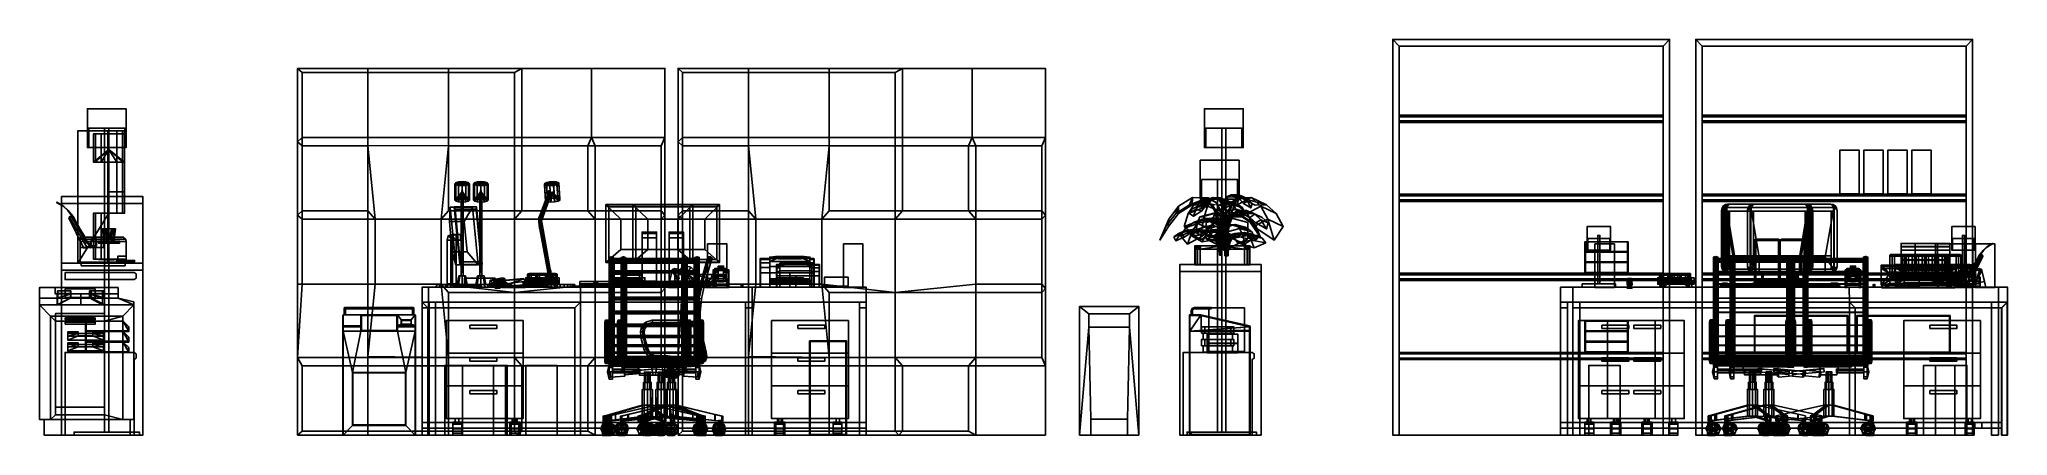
# Model space of a CAD drawing. Extents: x -252 to 252, y 0 to 101.
import ezdxf

# ---------------------------------------------------------------- set-up
doc = ezdxf.new("R2010")
doc.units = 0

msp = doc.modelspace()

# ---------------------------------------------------------------- linework, layer by layer
for points in [[(94.382545, 101.057129, 218.726761), (94.38253, 101.057129, 197.929291), (165.122574, 101.057129, 197.929321), (165.122574, 101.057129, 218.7267)], [(94.38253, 101.057129, 197.929291), (96.043602, 99.309204, 197.929291), (163.461472, 99.309204, 197.92926), (165.122574, 101.057129, 197.929321)], [(94.382545, 101.057129, 218.726761), (96.043617, 99.309204, 218.726791), (96.043602, 99.309204, 197.929291), (94.38253, 101.057129, 197.929291)], [(96.043602, -0.000244, 197.929291), (96.043602, 99.309204, 197.929291), (94.38253, 101.057129, 197.929291), (94.382652, -0.000244, 197.929291)], [(94.382652, -0.000244, 197.929291), (94.38253, 101.057129, 197.929291), (94.382545, 101.057129, 218.726761), (94.382668, -0.000244, 218.726761)], [(96.043617, 99.309204, 218.726791), (94.382545, 101.057129, 218.726761), (165.122574, 101.057129, 218.7267), (163.461472, 99.309204, 218.726791)], [(94.382545, 101.057129, 218.726761), (96.043617, 99.309204, 218.726791), (96.043617, -0.000244, 218.726761), (94.382668, -0.000244, 218.726761)], [(165.122574, 101.057129, 197.929321), (163.461472, 99.309204, 197.92926), (163.461472, -0.000244, 197.92926), (165.122574, -0.000244, 197.929321)], [(163.461472, 99.309204, 218.726791), (165.122574, 101.057129, 218.7267), (165.122574, -0.000244, 218.7267), (163.461472, -0.000244, 218.726791)], [(165.122574, 101.057129, 218.7267), (165.122574, 101.057129, 197.929321), (165.122574, -0.000244, 197.929321), (165.122574, -0.000244, 218.7267)], [(171.825714, 101.057129, 218.726761), (171.825714, 101.057129, 197.929291), (242.565765, 101.057129, 197.929321), (242.565765, 101.057129, 218.7267)], [(171.825714, 101.057129, 197.929291), (173.486786, 99.309204, 197.929291), (240.904663, 99.309204, 197.92926), (242.565765, 101.057129, 197.929321)], [(173.486786, 99.309204, 218.726791), (171.825714, 101.057129, 218.726761), (242.565765, 101.057129, 218.7267), (240.904663, 99.309204, 218.726791)], [(171.825714, 101.057129, 218.726761), (173.486786, 99.309204, 218.726791), (173.486786, 99.309204, 197.929291), (171.825714, 101.057129, 197.929291)], [(173.486786, -0.000244, 197.929291), (173.486786, 99.309204, 197.929291), (171.825714, 101.057129, 197.929291), (171.825836, -0.000244, 197.929291)], [(171.825836, -0.000244, 197.929291), (171.825714, 101.057129, 197.929291), (171.825714, 101.057129, 218.726761), (171.825836, -0.000244, 218.726761)], [(171.825714, 101.057129, 218.726761), (173.486786, 99.309204, 218.726791), (173.486786, -0.000244, 218.726761), (171.825836, -0.000244, 218.726761)], [(242.565765, 101.057129, 197.929321), (240.904663, 99.309204, 197.92926), (240.904663, -0.000244, 197.92926), (242.565765, -0.000244, 197.929321)], [(240.904663, 99.309204, 218.726791), (242.565765, 101.057129, 218.7267), (242.565765, -0.000244, 218.7267), (240.904663, -0.000244, 218.726791)], [(242.565765, 101.057129, 218.7267), (242.565765, 101.057129, 197.929321), (242.565765, -0.000244, 197.929321), (242.565765, -0.000244, 218.7267)], [(96.043602, 99.309204, 197.929291), (96.043617, 99.309204, 218.726791), (163.461472, 99.309204, 218.726791), (163.461472, 99.309204, 197.92926)], [(96.043602, 99.309204, 197.929291), (96.043602, -0.000244, 197.929291), (96.043617, -0.000244, 218.726761), (96.043617, 99.309204, 218.726791)], [(163.461472, -0.000244, 218.726791), (163.461472, -0.000244, 197.92926), (163.461472, 99.309204, 197.92926), (163.461472, 99.309204, 218.726791)], [(173.486786, 99.309204, 197.929291), (173.486786, 99.309204, 218.726791), (240.904663, 99.309204, 218.726791), (240.904663, 99.309204, 197.92926)], [(173.486786, 99.309204, 197.929291), (173.486786, -0.000244, 197.929291), (173.486786, -0.000244, 218.726761), (173.486786, 99.309204, 218.726791)], [(240.904663, -0.000244, 218.726791), (240.904663, -0.000244, 197.92926), (240.904663, 99.309204, 197.92926), (240.904663, 99.309204, 218.726791)], [(-185.538223, 56.198578, 200.323654), (-185.538101, 93.664322, 218.68718), (-185.538284, 0, 218.687424), (-185.53804, 38.513527, 200.323898)], [(-91.667435, 93.664322, 218.68718), (-91.667191, -0.000022, 218.687424), (-185.538284, 0, 218.687424), (-185.538101, 93.664322, 218.68718)], [(-185.538223, 93.664322, 200.323654), (-185.538101, 93.664322, 218.68718), (-185.538223, 74.931458, 200.323654)], [(-184.394974, 75.979271, 200.323898), (-184.394974, 92.616501, 200.323898), (-185.538223, 93.664322, 200.323654), (-185.538223, 74.931458, 200.323654)], [(-184.394974, 92.616501, 200.323898), (-167.535355, 92.616501, 200.323654), (-167.535355, 93.664322, 200.323654), (-185.538223, 93.664322, 200.323654)], [(-167.535355, 93.664322, 200.323654), (-185.538101, 93.664322, 218.68718), (-185.538223, 93.664322, 200.323654)], [(-185.538223, 74.931458, 200.323654), (-185.538101, 93.664322, 218.68718), (-185.538223, 56.198578, 200.323654)], [(-128.196243, 93.664322, 200.323898), (-91.667435, 93.664322, 218.68718), (-185.538101, 93.664322, 218.68718), (-146.929153, 93.664322, 200.323898)], [(-146.929153, 93.664322, 200.323898), (-185.538101, 93.664322, 218.68718), (-167.535355, 93.664322, 200.323654)], [(-167.535599, 92.616501, 209.4655), (-184.395035, 92.616501, 209.4655), (-184.394974, 75.979263, 209.4655), (-167.535599, 75.979263, 209.4655)], [(-184.394974, 75.979263, 209.4655), (-184.395035, 92.616501, 209.4655), (-184.394974, 92.616501, 200.323898), (-184.394974, 75.979271, 200.323898)], [(-184.395035, 92.616501, 209.4655), (-167.535599, 92.616501, 209.4655), (-167.535355, 92.616501, 200.323654), (-184.394974, 92.616501, 200.323898)], [(-167.535599, 92.616501, 209.4655), (-167.535599, 75.979263, 209.4655), (-167.535355, 75.979271, 200.323654), (-167.535355, 92.616501, 200.323654)], [(-167.535355, 92.616501, 200.323654), (-146.929153, 92.616501, 200.323898), (-146.929153, 93.664322, 200.323898), (-167.535355, 93.664322, 200.323654)], [(-167.535355, 75.979271, 200.323654), (-146.929153, 75.979271, 200.323898), (-146.929153, 92.616501, 200.323898), (-167.535355, 92.616501, 200.323654)], [(-128.196243, 93.664322, 200.323898), (-146.929153, 93.664322, 200.323898), (-146.929153, 92.616501, 200.323898), (-130.069534, 92.616501, 200.323898)], [(-130.069778, 92.616501, 209.4655), (-146.929153, 92.616501, 209.4655), (-146.929153, 75.979263, 209.4655), (-130.069778, 75.979263, 209.4655)], [(-146.929153, 75.979263, 209.4655), (-146.929153, 92.616501, 209.4655), (-146.929153, 92.616501, 200.323898), (-146.929153, 75.979271, 200.323898)], [(-146.929153, 92.616501, 209.4655), (-130.069778, 92.616501, 209.4655), (-130.069534, 92.616501, 200.323898), (-146.929153, 92.616501, 200.323898)], [(-130.069778, 92.616501, 209.4655), (-130.069778, 75.979263, 209.4655), (-130.069534, 75.979271, 200.323898), (-130.069534, 92.616501, 200.323898)], [(-130.069534, 75.979271, 200.323898), (-128.196243, 75.979271, 200.323898), (-128.196243, 93.664322, 200.323898), (-130.069534, 92.616501, 200.323898)], [(-128.196243, 75.979271, 200.323898), (-110.400101, 75.979271, 200.323898), (-110.400101, 93.664322, 200.323654), (-128.196243, 93.664322, 200.323898)], [(-110.400101, 93.664322, 200.323654), (-91.667435, 93.664322, 218.68718), (-128.196243, 93.664322, 200.323898)], [(-91.667191, 93.664322, 200.323898), (-91.667435, 93.664322, 218.68718), (-110.400101, 93.664322, 200.323654)], [(-91.667191, 93.664322, 200.323898), (-110.400101, 93.664322, 200.323654), (-110.400101, 75.979271, 200.323898), (-91.667191, 75.979271, 200.323898)], [(-91.667435, 93.664322, 218.68718), (-91.667191, 75.979271, 200.323898), (-91.667191, 56.198593, 200.323898)], [(-91.667435, 93.664322, 218.68718), (-91.667191, 93.664322, 200.323898), (-91.667191, 75.979271, 200.323898)], [(-91.667191, -0.000022, 218.687424), (-91.667435, 93.664322, 218.68718), (-91.667191, 56.198593, 200.323898), (-91.667191, 37.46571, 200.323898)], [(-88.283768, 56.198578, 200.323654), (-88.283646, 93.664322, 218.68718), (-88.283829, 0, 218.687424), (-88.283585, 38.513527, 200.323898)], [(5.587004, 93.664322, 218.68718), (5.587248, -0.000022, 218.687424), (-88.283829, 0, 218.687424), (-88.283646, 93.664322, 218.68718)], [(-88.283768, 93.664322, 200.323654), (-88.283646, 93.664322, 218.68718), (-88.283768, 74.931458, 200.323654)], [(-87.140518, 75.979271, 200.323898), (-87.140518, 92.616501, 200.323898), (-88.283768, 93.664322, 200.323654), (-88.283768, 74.931458, 200.323654)], [(-87.140518, 92.616501, 200.323898), (-70.280899, 92.616501, 200.323654), (-70.280899, 93.664322, 200.323654), (-88.283768, 93.664322, 200.323654)], [(-70.280899, 93.664322, 200.323654), (-88.283646, 93.664322, 218.68718), (-88.283768, 93.664322, 200.323654)], [(-88.283768, 74.931458, 200.323654), (-88.283646, 93.664322, 218.68718), (-88.283768, 56.198578, 200.323654)], [(-30.941805, 93.664322, 200.323898), (5.587004, 93.664322, 218.68718), (-88.283646, 93.664322, 218.68718), (-49.674713, 93.664322, 200.323898)], [(-49.674713, 93.664322, 200.323898), (-88.283646, 93.664322, 218.68718), (-70.280899, 93.664322, 200.323654)], [(-70.281143, 92.616501, 209.4655), (-87.140579, 92.616501, 209.4655), (-87.140518, 75.979263, 209.4655), (-70.281143, 75.979263, 209.4655)], [(-87.140518, 75.979263, 209.4655), (-87.140579, 92.616501, 209.4655), (-87.140518, 92.616501, 200.323898), (-87.140518, 75.979271, 200.323898)], [(-87.140579, 92.616501, 209.4655), (-70.281143, 92.616501, 209.4655), (-70.280899, 92.616501, 200.323654), (-87.140518, 92.616501, 200.323898)], [(-70.281143, 92.616501, 209.4655), (-70.281143, 75.979263, 209.4655), (-70.280899, 75.979271, 200.323654), (-70.280899, 92.616501, 200.323654)], [(-70.280899, 92.616501, 200.323654), (-49.674713, 92.616501, 200.323898), (-49.674713, 93.664322, 200.323898), (-70.280899, 93.664322, 200.323654)], [(-70.280899, 75.979271, 200.323654), (-49.674713, 75.979271, 200.323898), (-49.674713, 92.616501, 200.323898), (-70.280899, 92.616501, 200.323654)], [(-30.941805, 93.664322, 200.323898), (-49.674713, 93.664322, 200.323898), (-49.674713, 92.616501, 200.323898), (-32.815094, 92.616501, 200.323898)], [(-32.815338, 92.616501, 209.4655), (-49.674713, 92.616501, 209.4655), (-49.674713, 75.979263, 209.4655), (-32.815338, 75.979263, 209.4655)], [(-49.674713, 75.979263, 209.4655), (-49.674713, 92.616501, 209.4655), (-49.674713, 92.616501, 200.323898), (-49.674713, 75.979271, 200.323898)], [(-49.674713, 92.616501, 209.4655), (-32.815338, 92.616501, 209.4655), (-32.815094, 92.616501, 200.323898), (-49.674713, 92.616501, 200.323898)], [(-32.815338, 92.616501, 209.4655), (-32.815338, 75.979263, 209.4655), (-32.815094, 75.979271, 200.323898), (-32.815094, 92.616501, 200.323898)], [(-32.815094, 75.979271, 200.323898), (-30.941805, 75.979271, 200.323898), (-30.941805, 93.664322, 200.323898), (-32.815094, 92.616501, 200.323898)], [(-30.941805, 75.979271, 200.323898), (-13.145662, 75.979271, 200.323898), (-13.145662, 93.664322, 200.323654), (-30.941805, 93.664322, 200.323898)], [(-13.145662, 93.664322, 200.323654), (5.587004, 93.664322, 218.68718), (-30.941805, 93.664322, 200.323898)], [(5.587248, 93.664322, 200.323898), (5.587004, 93.664322, 218.68718), (-13.145662, 93.664322, 200.323654)], [(5.587248, 93.664322, 200.323898), (-13.145662, 93.664322, 200.323654), (-13.145662, 75.979271, 200.323898), (5.587248, 75.979271, 200.323898)], [(5.587004, 93.664322, 218.68718), (5.587248, 75.979271, 200.323898), (5.587248, 56.198593, 200.323898)], [(5.587004, 93.664322, 218.68718), (5.587248, 93.664322, 200.323898), (5.587248, 75.979271, 200.323898)], [(5.587248, -0.000022, 218.687424), (5.587004, 93.664322, 218.68718), (5.587248, 56.198593, 200.323898), (5.587248, 37.46571, 200.323898)], [(-239.258347, 83.360451, 31.306767), (-229.342545, 83.360451, 31.306767), (-229.342545, 73.444664, 31.306767), (-239.258347, 73.444664, 31.306767)], [(-239.258347, 83.360451, 21.390999), (-229.342545, 83.360451, 21.390999), (-229.342545, 83.360451, 31.306767), (-239.258347, 83.360451, 31.306767)], [(-239.258347, 73.444664, 21.390999), (-229.342545, 73.444664, 21.390999), (-229.342545, 83.360451, 21.390999), (-239.258347, 83.360451, 21.390999)], [(-239.258347, 83.360451, 21.390999), (-239.258347, 83.360451, 31.306767), (-239.258347, 73.444664, 31.306767), (-239.258347, 73.444664, 21.390999)], [(-229.342545, 83.360451, 31.306767), (-229.342545, 83.360451, 21.390999), (-229.342545, 73.444664, 21.390999), (-229.342545, 73.444664, 31.306767)], [(46.240387, 83.360451, 212.439056), (56.156189, 83.360451, 212.439056), (56.156189, 73.444664, 212.439056), (46.240387, 73.444664, 212.439056)], [(46.240387, 83.360451, 202.523285), (56.156189, 83.360451, 202.523285), (56.156189, 83.360451, 212.439056), (46.240387, 83.360451, 212.439056)], [(46.240387, 73.444664, 202.523285), (56.156189, 73.444664, 202.523285), (56.156189, 83.360451, 202.523285), (46.240387, 83.360451, 202.523285)], [(46.240387, 83.360451, 202.523285), (46.240387, 83.360451, 212.439056), (46.240387, 73.444664, 212.439056), (46.240387, 73.444664, 202.523285)], [(56.156189, 83.360451, 212.439056), (56.156189, 83.360451, 202.523285), (56.156189, 73.444664, 202.523285), (56.156189, 73.444664, 212.439056)], [(96.043617, 81.666382, 200.198975), (96.043602, 81.318726, 199.696564), (163.461472, 81.318726, 199.696655), (163.461472, 81.666382, 200.198944)], [(163.461472, 80.224854, 199.696655), (163.461472, 81.318726, 199.696655), (96.043602, 81.318726, 199.696564), (96.043602, 80.224854, 199.696564)], [(96.043617, 81.666382, 217.815475), (96.043617, 81.666382, 200.198975), (163.461472, 81.666382, 200.198944), (163.461472, 81.666382, 217.815399)], [(96.043617, 81.666382, 217.815475), (163.461472, 81.666382, 217.815399), (163.461472, 79.877197, 217.815399), (96.043617, 79.877197, 217.815475)], [(173.486786, 81.666382, 217.815475), (173.486786, 81.666382, 200.198975), (240.904663, 81.666382, 200.198944), (240.904663, 81.666382, 217.815399)], [(173.486786, 81.666382, 217.815475), (240.904663, 81.666382, 217.815399), (240.904663, 79.877197, 217.815399), (173.486786, 79.877197, 217.815475)], [(173.486786, 81.666382, 200.198975), (173.486786, 81.318726, 199.696564), (240.904663, 81.318726, 199.696655), (240.904663, 81.666382, 200.198944)], [(240.904663, 80.224854, 199.696655), (240.904663, 81.318726, 199.696655), (173.486786, 81.318726, 199.696564), (173.486786, 80.224854, 199.696564)], [(-241.703384, 77.684875, 114.894073), (-241.703384, 43.887341, 114.894073), (-241.703354, 43.887341, 98.901199), (-241.703354, 77.684875, 98.901199)], [(-241.703384, 77.684875, 114.894073), (-233.741776, 77.684875, 113.891876), (-233.741776, 77.684875, 114.894073)], [(-241.703384, 77.684875, 114.894073), (-233.741806, 77.684875, 105.930298), (-233.741776, 77.684875, 113.891876)], [(-233.961746, 77.684875, 104.236099), (-233.741806, 77.684875, 105.930298), (-241.703384, 77.684875, 114.894073)], [(-241.703354, 77.684875, 98.901199), (-233.961746, 77.684875, 104.236099), (-241.703384, 77.684875, 114.894073)], [(-241.703384, 77.684875, 114.894073), (-233.741776, 77.684875, 114.894073), (-233.741776, 56.64183, 114.894073), (-241.703384, 43.887341, 114.894073)], [(-233.741806, 77.684875, 98.901199), (-241.703354, 77.684875, 98.901199), (-241.703354, 43.887341, 98.901199), (-233.741806, 43.887341, 98.901199)], [(-233.961746, 77.684875, 104.236099), (-241.703354, 77.684875, 98.901199), (-233.992569, 77.684875, 100.777084)], [(-233.741806, 77.684875, 98.901199), (-233.992569, 77.684875, 100.777084), (-241.703354, 77.684875, 98.901199)], [(-238.8983, 78.397446, 30.946781), (-229.702591, 78.397446, 30.946781), (-229.702591, 78.397446, 21.751041), (-238.8983, 78.397446, 21.751041)], [(-238.8983, 78.397446, 21.751041), (-229.702591, 78.397446, 21.751041), (-229.702591, 73.444664, 21.751041), (-238.8983, 73.444664, 21.751041)], [(-229.702591, 78.397446, 30.946781), (-238.8983, 78.397446, 30.946781), (-238.8983, 73.444664, 30.946781), (-229.702591, 73.444664, 30.946781)], [(-238.8983, 78.397446, 30.946781), (-238.8983, 78.397446, 21.751041), (-238.8983, 73.444664, 21.751041), (-238.8983, 73.444664, 30.946781)], [(-237.189285, 76.903999, 107.9207), (-237.189285, 69.715149, 107.9207), (-237.722549, 69.715149, 109.911087), (-237.722549, 76.903999, 109.911087)], [(-237.722549, 76.903999, 109.911087), (-237.722549, 69.715149, 109.911087), (-237.189255, 69.715149, 111.901489), (-237.189255, 76.903999, 111.901489)], [(-233.741776, 76.903999, 109.911087), (-237.189285, 76.903999, 107.9207), (-237.722549, 76.903999, 109.911087)], [(-233.741776, 76.903999, 109.911087), (-237.722549, 76.903999, 109.911087), (-237.189255, 76.903999, 111.901489)], [(-235.732193, 76.903999, 106.463638), (-235.732193, 69.715149, 106.463638), (-237.189285, 69.715149, 107.9207), (-237.189285, 76.903999, 107.9207)], [(-233.741776, 76.903999, 109.911087), (-235.732193, 76.903999, 106.463638), (-237.189285, 76.903999, 107.9207)], [(-237.189255, 76.903999, 111.901489), (-237.189255, 69.715149, 111.901489), (-235.732193, 69.715149, 113.358551), (-235.732193, 76.903999, 113.358551)], [(-233.741776, 76.903999, 109.911087), (-237.189255, 76.903999, 111.901489), (-235.732193, 76.903999, 113.358551)], [(-233.741806, 76.903999, 105.930298), (-233.741806, 69.715149, 105.930298), (-235.732193, 69.715149, 106.463638), (-235.732193, 76.903999, 106.463638)], [(-235.732193, 76.903999, 113.358551), (-235.732193, 69.715149, 113.358551), (-233.741776, 69.715149, 113.891876), (-233.741776, 76.903999, 113.891876)], [(-233.741776, 76.903999, 109.911087), (-235.732193, 76.903999, 113.358551), (-233.741776, 76.903999, 113.891876)], [(-233.741776, 76.903999, 109.911087), (-233.741806, 76.903999, 105.930298), (-235.732193, 76.903999, 106.463638)], [(-234.840439, 78.402542, 26.888859), (-233.760483, 78.402542, 26.888859), (-233.760483, 0.795374, 26.888859), (-234.840439, 0.795374, 26.888859)], [(-233.760483, 78.402542, 25.808903), (-234.840439, 78.402542, 25.808903), (-234.840439, 0.795374, 25.808903), (-233.760483, 0.795374, 25.808903)], [(-234.840439, 78.402542, 25.808903), (-234.840439, 78.402542, 26.888859), (-234.840439, 0.795374, 26.888859), (-234.840439, 0.795374, 25.808903)], [(-233.992569, 77.684875, 100.777084), (-233.741776, 77.684875, 100.777084), (-233.741776, 69.715149, 100.777084), (-233.992569, 69.715149, 100.777084)], [(-233.992569, 69.715149, 104.257904), (-233.741776, 69.715149, 104.257889), (-233.741776, 77.684875, 104.257889), (-233.961746, 77.684875, 104.236099)], [(-233.992569, 77.684875, 100.777084), (-233.992569, 69.715149, 100.777084), (-233.992569, 69.715149, 104.257904), (-233.961746, 77.684875, 104.236099)], [(-233.992569, 77.684875, 100.777084), (-233.741806, 77.684875, 98.901199), (-233.741776, 77.684875, 100.777084)], [(-233.741806, 77.684875, 105.930298), (-233.961746, 77.684875, 104.236099), (-233.741776, 77.684875, 104.257889)], [(-233.760483, 78.402542, 26.888859), (-233.760483, 78.402542, 25.808903), (-233.760483, 0.795374, 25.808903), (-233.760483, 0.795374, 26.888859)], [(-233.741776, 77.684875, 104.257889), (-233.741776, 69.715149, 104.257889), (-233.741806, 69.715149, 105.930298), (-233.741806, 76.903999, 105.930298)], [(-233.741776, 69.715149, 100.777084), (-233.741806, 77.684875, 98.901199), (-233.741806, 43.887341, 98.901199), (-233.741776, 62.165161, 100.777084)], [(-233.741776, 69.715149, 100.777084), (-233.741776, 77.684875, 100.777084), (-233.741806, 77.684875, 98.901199)], [(-233.741776, 77.684875, 104.257889), (-233.741806, 76.903999, 105.930298), (-233.741806, 77.684875, 105.930298)], [(-231.751389, 76.903999, 106.463638), (-231.751389, 77.684875, 106.463638), (-233.741806, 77.684875, 105.930298), (-233.741806, 76.903999, 105.930298)], [(-233.741806, 77.684875, 105.930298), (-231.751389, 77.684875, 106.463638), (-231.751419, 77.684875, 113.358566), (-233.741776, 77.684875, 113.891876)], [(-233.741806, 76.903999, 105.930298), (-233.741806, 69.715149, 105.930298), (-231.751389, 69.715149, 106.463638), (-231.751389, 76.903999, 106.463638)], [(-233.741776, 76.903999, 109.911087), (-231.751389, 76.903999, 106.463638), (-233.741806, 76.903999, 105.930298)], [(-233.741776, 76.903999, 113.891876), (-233.741776, 69.715149, 113.891876), (-233.741776, 77.684875, 114.894073)], [(-233.741776, 76.903999, 113.891876), (-233.741776, 77.684875, 114.894073), (-233.741776, 77.684875, 113.891876)], [(-233.741776, 77.684875, 114.894073), (-233.741776, 69.715149, 113.891876), (-233.741776, 62.165161, 113.891876), (-233.741776, 56.64183, 114.894073)], [(-233.741776, 76.903999, 113.891876), (-233.741776, 77.684875, 113.891876), (-231.751419, 77.684875, 113.358566), (-231.751419, 76.903999, 113.358566)], [(-231.751419, 76.903999, 113.358566), (-231.751419, 69.715149, 113.358566), (-233.741776, 69.715149, 113.891876), (-233.741776, 76.903999, 113.891876)], [(-233.741776, 76.903999, 109.911087), (-233.741776, 76.903999, 113.891876), (-231.751419, 76.903999, 113.358566)], [(-233.741776, 76.903999, 109.911087), (-231.751419, 76.903999, 113.358566), (-230.294327, 76.903999, 111.901489)], [(-233.741776, 76.903999, 109.911087), (-230.294327, 76.903999, 111.901489), (-229.761002, 76.903999, 109.911087)], [(-233.741776, 76.903999, 109.911087), (-229.761002, 76.903999, 109.911087), (-230.294327, 76.903999, 107.920685)], [(-233.741776, 76.903999, 109.911087), (-230.294327, 76.903999, 107.920685), (-231.751389, 76.903999, 106.463638)], [(-231.751419, 76.903999, 113.358566), (-231.751419, 77.684875, 113.358566), (-230.294327, 77.684875, 111.901489), (-230.294327, 76.903999, 111.901489)], [(-231.751389, 77.684875, 106.463638), (-230.294327, 77.684875, 107.920685), (-230.294327, 77.684875, 111.901489), (-231.751419, 77.684875, 113.358566)], [(-230.294327, 76.903999, 111.901489), (-230.294327, 69.715149, 111.901489), (-231.751419, 69.715149, 113.358566), (-231.751419, 76.903999, 113.358566)], [(-230.294327, 76.903999, 107.920685), (-230.294327, 77.684875, 107.920685), (-231.751389, 77.684875, 106.463638), (-231.751389, 76.903999, 106.463638)], [(-231.751389, 76.903999, 106.463638), (-231.751389, 69.715149, 106.463638), (-230.294327, 69.715149, 107.920685), (-230.294327, 76.903999, 107.920685)], [(-230.294327, 76.903999, 111.901489), (-230.294327, 77.684875, 111.901489), (-229.761002, 77.684875, 109.911087), (-229.761002, 76.903999, 109.911087)], [(-229.761002, 76.903999, 109.911087), (-229.761002, 77.684875, 109.911087), (-230.294327, 77.684875, 107.920685), (-230.294327, 76.903999, 107.920685)], [(-230.294327, 77.684875, 111.901489), (-230.294327, 77.684875, 107.920685), (-229.761002, 77.684875, 109.911087)], [(-229.761002, 76.903999, 109.911087), (-229.761002, 69.715149, 109.911087), (-230.294327, 69.715149, 111.901489), (-230.294327, 76.903999, 111.901489)], [(-230.294327, 76.903999, 107.920685), (-230.294327, 69.715149, 107.920685), (-229.761002, 69.715149, 109.911087), (-229.761002, 76.903999, 109.911087)], [(-229.702591, 78.397446, 21.751041), (-229.702591, 78.397446, 30.946781), (-229.702591, 73.444664, 30.946781), (-229.702591, 73.444664, 21.751041)], [(-184.394974, 73.883499, 200.323898), (-184.394974, 75.979271, 200.323898), (-185.538223, 74.931458, 200.323654)], [(-167.535599, 75.979263, 209.4655), (-184.394974, 75.979263, 209.4655), (-184.394974, 75.979271, 200.323898), (-167.535355, 75.979271, 200.323654)], [(-184.394974, 75.979271, 200.323898), (-184.394974, 73.883499, 200.323898), (-167.535355, 73.994667, 200.305344), (-167.535355, 75.979271, 200.323654)], [(-146.929153, 73.883644, 200.323898), (-146.929153, 75.979271, 200.323898), (-167.535355, 75.979271, 200.323654), (-167.535355, 73.994667, 200.305344)], [(-146.929153, 75.979271, 200.323898), (-146.929153, 73.883644, 200.323898), (-130.069534, 73.883644, 200.323898), (-130.069534, 75.979271, 200.323898)], [(-130.069778, 75.979263, 209.4655), (-146.929153, 75.979263, 209.4655), (-146.929153, 75.979271, 200.323898), (-130.069534, 75.979271, 200.323898)], [(-130.069534, 73.883644, 200.323898), (-128.196243, 73.883644, 200.323898), (-128.196243, 75.979271, 200.323898), (-130.069534, 75.979271, 200.323898)], [(-128.196243, 75.979271, 200.323898), (-128.196243, 73.883644, 200.323898), (-111.336624, 73.883644, 200.323898), (-110.400101, 75.979271, 200.323898)], [(-111.336624, 73.883644, 200.323898), (-109.463577, 73.883644, 200.323898), (-110.400101, 75.979271, 200.323898)], [(-109.463577, 73.883644, 200.323898), (-92.604202, 73.883644, 200.323898), (-91.667191, 75.979271, 200.323898), (-110.400101, 75.979271, 200.323898)], [(-92.604202, 73.883644, 200.323898), (-92.604202, 57.246414, 200.323898), (-91.667191, 56.198593, 200.323898), (-91.667191, 75.979271, 200.323898)], [(-87.140518, 73.883499, 200.323898), (-87.140518, 75.979271, 200.323898), (-88.283768, 74.931458, 200.323654)], [(-70.281143, 75.979263, 209.4655), (-87.140518, 75.979263, 209.4655), (-87.140518, 75.979271, 200.323898), (-70.280899, 75.979271, 200.323654)], [(-87.140518, 75.979271, 200.323898), (-87.140518, 73.883499, 200.323898), (-70.280899, 73.994667, 200.305344), (-70.280899, 75.979271, 200.323654)], [(-49.674713, 73.883644, 200.323898), (-49.674713, 75.979271, 200.323898), (-70.280899, 75.979271, 200.323654), (-70.280899, 73.994667, 200.305344)], [(-49.674713, 75.979271, 200.323898), (-49.674713, 73.883644, 200.323898), (-32.815094, 73.883644, 200.323898), (-32.815094, 75.979271, 200.323898)], [(-32.815338, 75.979263, 209.4655), (-49.674713, 75.979263, 209.4655), (-49.674713, 75.979271, 200.323898), (-32.815094, 75.979271, 200.323898)], [(-32.815094, 73.883644, 200.323898), (-30.941805, 73.883644, 200.323898), (-30.941805, 75.979271, 200.323898), (-32.815094, 75.979271, 200.323898)], [(-30.941805, 75.979271, 200.323898), (-30.941805, 73.883644, 200.323898), (-14.082186, 73.883644, 200.323898), (-13.145662, 75.979271, 200.323898)], [(-14.082186, 73.883644, 200.323898), (-12.209139, 73.883644, 200.323898), (-13.145662, 75.979271, 200.323898)], [(-12.209139, 73.883644, 200.323898), (4.650236, 73.883644, 200.323898), (5.587248, 75.979271, 200.323898), (-13.145662, 75.979271, 200.323898)], [(4.650236, 73.883644, 200.323898), (4.650236, 57.246414, 200.323898), (5.587248, 56.198593, 200.323898), (5.587248, 75.979271, 200.323898)], [(46.600433, 78.397446, 212.079071), (55.796143, 78.397446, 212.079071), (55.796143, 78.397446, 202.883331), (46.600433, 78.397446, 202.883331)], [(46.600433, 78.397446, 202.883331), (55.796143, 78.397446, 202.883331), (55.796143, 73.444664, 202.883331), (46.600433, 73.444664, 202.883331)], [(55.796143, 78.397446, 212.079071), (46.600433, 78.397446, 212.079071), (46.600433, 73.444664, 212.079071), (55.796143, 73.444664, 212.079071)], [(46.600433, 78.397446, 212.079071), (46.600433, 78.397446, 202.883331), (46.600433, 73.444664, 202.883331), (46.600433, 73.444664, 212.079071)], [(50.65831, 78.402542, 208.021149), (51.738281, 78.402542, 208.021149), (51.738281, 0.795374, 208.021149), (50.65831, 0.795374, 208.021149)], [(51.738281, 78.402542, 206.941193), (50.65831, 78.402542, 206.941193), (50.65831, 0.795374, 206.941193), (51.738281, 0.795374, 206.941193)], [(50.65831, 78.402542, 206.941193), (50.65831, 78.402542, 208.021149), (50.65831, 0.795374, 208.021149), (50.65831, 0.795374, 206.941193)], [(51.738281, 78.402542, 208.021149), (51.738281, 78.402542, 206.941193), (51.738281, 0.795374, 206.941193), (51.738281, 0.795374, 208.021149)], [(55.796143, 78.397446, 202.883331), (55.796143, 78.397446, 212.079071), (55.796143, 73.444664, 212.079071), (55.796143, 73.444664, 202.883331)], [(96.043602, 80.224854, 199.696564), (96.043617, 79.877197, 200.198975), (163.461472, 79.877197, 200.198944), (163.461472, 80.224854, 199.696655)], [(163.461472, 79.877197, 217.815399), (163.461472, 79.877197, 200.198944), (96.043617, 79.877197, 200.198975), (96.043617, 79.877197, 217.815475)], [(173.486786, 80.224854, 199.696564), (173.486786, 79.877197, 200.198975), (240.904663, 79.877197, 200.198944), (240.904663, 80.224854, 199.696655)], [(240.904663, 79.877197, 217.815399), (240.904663, 79.877197, 200.198944), (173.486786, 79.877197, 200.198975), (173.486786, 79.877197, 217.815475)], [(-238.8983, 73.444664, 21.751041), (-229.702591, 73.444664, 21.751041), (-229.342545, 73.444664, 21.390999), (-239.258347, 73.444664, 21.390999)], [(-229.702591, 73.444664, 30.946781), (-238.8983, 73.444664, 30.946781), (-239.258347, 73.444664, 31.306767), (-229.342545, 73.444664, 31.306767)], [(-238.8983, 73.444664, 30.946781), (-238.8983, 73.444664, 21.751041), (-239.258347, 73.444664, 21.390999), (-239.258347, 73.444664, 31.306767)], [(-233.741776, 72.946381, 109.911087), (-237.189255, 69.715149, 111.901489), (-237.722549, 69.715149, 109.911087)], [(-233.741776, 72.946381, 109.911087), (-237.722549, 69.715149, 109.911087), (-237.189285, 69.715149, 107.9207)], [(-233.741776, 72.946381, 109.911087), (-237.189285, 69.715149, 107.9207), (-235.732193, 69.715149, 106.463638)], [(-233.741776, 72.946381, 109.911087), (-235.732193, 69.715149, 113.358551), (-237.189255, 69.715149, 111.901489)], [(-233.741776, 72.946381, 109.911087), (-233.741776, 69.715149, 113.891876), (-235.732193, 69.715149, 113.358551)], [(-233.741776, 72.946381, 109.911087), (-235.732193, 69.715149, 106.463638), (-233.741806, 69.715149, 105.930298)], [(-233.741776, 72.946381, 109.911087), (-233.741806, 69.715149, 105.930298), (-231.751389, 69.715149, 106.463638)], [(-233.741776, 72.946381, 109.911087), (-231.751389, 69.715149, 106.463638), (-230.294327, 69.715149, 107.920685)], [(-233.741776, 72.946381, 109.911087), (-230.294327, 69.715149, 107.920685), (-229.761002, 69.715149, 109.911087)], [(-233.741776, 72.946381, 109.911087), (-231.751419, 69.715149, 113.358566), (-233.741776, 69.715149, 113.891876)], [(-233.741776, 72.946381, 109.911087), (-230.294327, 69.715149, 111.901489), (-231.751419, 69.715149, 113.358566)], [(-233.741776, 72.946381, 109.911087), (-229.761002, 69.715149, 109.911087), (-230.294327, 69.715149, 111.901489)], [(-229.702591, 73.444664, 21.751041), (-229.702591, 73.444664, 30.946781), (-229.342545, 73.444664, 31.306767), (-229.342545, 73.444664, 21.390999)], [(-184.395218, 57.246414, 200.323654), (-184.394974, 73.883499, 200.323898), (-185.538223, 74.931458, 200.323654), (-185.538223, 56.198578, 200.323654)], [(-184.395218, 57.246254, 209.447189), (-184.395157, 73.883476, 209.446945), (-184.394974, 73.883484, 200.305344), (-184.394974, 57.246254, 200.305344)], [(-167.535599, 73.883476, 209.446945), (-184.395157, 73.883476, 209.446945), (-184.395218, 57.246254, 209.447189), (-167.535599, 57.246254, 209.447189)], [(-184.395157, 73.883476, 209.446945), (-167.535599, 73.883476, 209.446945), (-167.535355, 73.883484, 200.305344), (-184.394974, 73.883484, 200.305344)], [(-167.535599, 73.883476, 209.446945), (-167.535599, 57.246254, 209.447189), (-167.535355, 57.246254, 200.305344), (-167.535355, 73.883484, 200.305344)], [(-165.662125, 55.150764, 200.323898), (-167.535355, 73.994667, 200.305344), (-167.535355, 57.246254, 200.305344)], [(-148.802444, 55.150764, 200.323898), (-146.929153, 73.883644, 200.323898), (-167.535355, 73.994667, 200.305344), (-165.662125, 55.150764, 200.323898)], [(-146.929153, 57.246414, 200.323898), (-146.929153, 73.883644, 200.323898), (-148.802444, 55.150764, 200.323898)], [(-146.929153, 57.246407, 209.4655), (-146.929153, 73.883636, 209.4655), (-146.929153, 73.883644, 200.323898), (-146.929153, 57.246414, 200.323898)], [(-146.929153, 73.883636, 209.4655), (-130.069778, 73.883636, 209.4655), (-130.069534, 73.883644, 200.323898), (-146.929153, 73.883644, 200.323898)], [(-130.069778, 73.883636, 209.4655), (-146.929153, 73.883636, 209.4655), (-146.929153, 57.246407, 209.4655), (-130.069778, 57.246407, 209.4655)], [(-130.069778, 73.883636, 209.4655), (-130.069778, 57.246407, 209.4655), (-130.069534, 57.246414, 200.323898), (-130.069534, 73.883644, 200.323898)], [(-128.196243, 73.883644, 200.323898), (-130.069534, 73.883644, 200.323898), (-130.069534, 57.246414, 200.323898), (-128.196243, 57.246414, 200.323898)], [(-128.196243, 57.246407, 209.4655), (-128.196243, 73.883636, 209.4655), (-128.196243, 73.883644, 200.323898), (-128.196243, 57.246414, 200.323898)], [(-128.196243, 73.883636, 209.4655), (-111.336868, 73.883636, 209.465744), (-111.336624, 73.883644, 200.323898), (-128.196243, 73.883644, 200.323898)], [(-111.336868, 73.883636, 209.465744), (-128.196243, 73.883636, 209.4655), (-128.196243, 57.246407, 209.4655), (-111.336868, 57.246407, 209.4655)], [(-111.336868, 73.883636, 209.465744), (-111.336868, 57.246407, 209.4655), (-111.336624, 57.246414, 200.323898), (-111.336624, 73.883644, 200.323898)], [(-111.336624, 57.246414, 200.323898), (-109.463577, 57.246414, 200.323898), (-109.463577, 73.883644, 200.323898), (-111.336624, 73.883644, 200.323898)], [(-109.463577, 57.246407, 209.465744), (-109.463577, 73.883636, 209.4655), (-109.463577, 73.883644, 200.323898), (-109.463577, 57.246414, 200.323898)], [(-109.463577, 73.883636, 209.4655), (-92.603958, 73.883636, 209.4655), (-92.604202, 73.883644, 200.323898), (-109.463577, 73.883644, 200.323898)], [(-92.603958, 73.883636, 209.4655), (-109.463577, 73.883636, 209.4655), (-109.463577, 57.246407, 209.465744), (-92.603958, 57.246407, 209.4655)], [(-92.603958, 73.883636, 209.4655), (-92.603958, 57.246407, 209.4655), (-92.604202, 57.246414, 200.323898), (-92.604202, 73.883644, 200.323898)], [(-87.140762, 57.246414, 200.323654), (-87.140518, 73.883499, 200.323898), (-88.283768, 74.931458, 200.323654), (-88.283768, 56.198578, 200.323654)], [(-87.140762, 57.246254, 209.447189), (-87.140701, 73.883476, 209.446945), (-87.140518, 73.883484, 200.305344), (-87.140518, 57.246254, 200.305344)], [(-70.281143, 73.883476, 209.446945), (-87.140701, 73.883476, 209.446945), (-87.140762, 57.246254, 209.447189), (-70.281143, 57.246254, 209.447189)], [(-87.140701, 73.883476, 209.446945), (-70.281143, 73.883476, 209.446945), (-70.280899, 73.883484, 200.305344), (-87.140518, 73.883484, 200.305344)], [(-70.281143, 73.883476, 209.446945), (-70.281143, 57.246254, 209.447189), (-70.280899, 57.246254, 200.305344), (-70.280899, 73.883484, 200.305344)], [(-68.407669, 55.150764, 200.323898), (-70.280899, 73.994667, 200.305344), (-70.280899, 57.246254, 200.305344)], [(-51.548004, 55.150764, 200.323898), (-49.674713, 73.883644, 200.323898), (-70.280899, 73.994667, 200.305344), (-68.407669, 55.150764, 200.323898)], [(-49.674713, 57.246414, 200.323898), (-49.674713, 73.883644, 200.323898), (-51.548004, 55.150764, 200.323898)], [(-49.674713, 57.246407, 209.4655), (-49.674713, 73.883636, 209.4655), (-49.674713, 73.883644, 200.323898), (-49.674713, 57.246414, 200.323898)], [(-49.674713, 73.883636, 209.4655), (-32.815338, 73.883636, 209.4655), (-32.815094, 73.883644, 200.323898), (-49.674713, 73.883644, 200.323898)], [(-32.815338, 73.883636, 209.4655), (-49.674713, 73.883636, 209.4655), (-49.674713, 57.246407, 209.4655), (-32.815338, 57.246407, 209.4655)], [(-32.815338, 73.883636, 209.4655), (-32.815338, 57.246407, 209.4655), (-32.815094, 57.246414, 200.323898), (-32.815094, 73.883644, 200.323898)], [(-30.941805, 73.883644, 200.323898), (-32.815094, 73.883644, 200.323898), (-32.815094, 57.246414, 200.323898), (-30.941805, 57.246414, 200.323898)], [(-30.941805, 57.246407, 209.4655), (-30.941805, 73.883636, 209.4655), (-30.941805, 73.883644, 200.323898), (-30.941805, 57.246414, 200.323898)], [(-30.941805, 73.883636, 209.4655), (-14.08243, 73.883636, 209.465744), (-14.082186, 73.883644, 200.323898), (-30.941805, 73.883644, 200.323898)], [(-14.08243, 73.883636, 209.465744), (-30.941805, 73.883636, 209.4655), (-30.941805, 57.246407, 209.4655), (-14.08243, 57.246407, 209.4655)], [(-14.08243, 73.883636, 209.465744), (-14.08243, 57.246407, 209.4655), (-14.082186, 57.246414, 200.323898), (-14.082186, 73.883644, 200.323898)], [(-14.082186, 57.246414, 200.323898), (-12.209139, 57.246414, 200.323898), (-12.209139, 73.883644, 200.323898), (-14.082186, 73.883644, 200.323898)], [(-12.209139, 57.246407, 209.465744), (-12.209139, 73.883636, 209.4655), (-12.209139, 73.883644, 200.323898), (-12.209139, 57.246414, 200.323898)], [(-12.209139, 73.883636, 209.4655), (4.65048, 73.883636, 209.4655), (4.650236, 73.883644, 200.323898), (-12.209139, 73.883644, 200.323898)], [(4.65048, 73.883636, 209.4655), (-12.209139, 73.883636, 209.4655), (-12.209139, 57.246407, 209.465744), (4.65048, 57.246407, 209.4655)], [(4.65048, 73.883636, 209.4655), (4.65048, 57.246407, 209.4655), (4.650236, 57.246414, 200.323898), (4.650236, 73.883644, 200.323898)], [(46.600433, 73.444664, 202.883331), (55.796143, 73.444664, 202.883331), (56.156189, 73.444664, 202.523285), (46.240387, 73.444664, 202.523285)], [(55.796143, 73.444664, 212.079071), (46.600433, 73.444664, 212.079071), (46.240387, 73.444664, 212.439056), (56.156189, 73.444664, 212.439056)], [(46.600433, 73.444664, 212.079071), (46.600433, 73.444664, 202.883331), (46.240387, 73.444664, 202.523285), (46.240387, 73.444664, 212.439056)], [(55.796143, 73.444664, 202.883331), (55.796143, 73.444664, 212.079071), (56.156189, 73.444664, 212.439056), (56.156189, 73.444664, 202.523285)], [(208.600754, 72.742371, 212.293564), (208.600754, 61.586529, 212.293564), (208.600739, 61.586529, 203.212799), (208.600739, 72.742371, 203.212799)], [(213.583832, 72.742371, 212.293564), (208.600754, 72.742371, 212.293564), (208.600739, 72.742371, 203.212799), (213.583832, 72.742371, 203.212799)], [(213.583832, 72.742371, 203.212799), (208.600739, 72.742371, 203.212799), (208.600739, 61.586529, 203.212799), (213.583832, 61.586529, 203.212799)], [(208.600754, 72.742371, 212.293564), (213.583832, 72.742371, 212.293564), (213.583832, 61.586529, 212.293564), (208.600754, 61.586529, 212.293564)], [(213.583832, 61.586529, 212.293564), (213.583832, 72.742371, 212.293564), (213.583832, 72.742371, 203.212799), (213.583832, 61.586529, 203.212799)], [(214.742279, 72.742371, 212.293564), (219.725357, 72.742371, 212.293564), (219.725357, 61.586529, 212.293564), (214.742279, 61.586529, 212.293564)], [(214.742279, 72.742371, 212.293564), (214.742279, 61.586529, 212.293564), (214.742279, 61.586529, 203.212799), (214.742279, 72.742371, 203.212799)], [(219.725357, 72.742371, 212.293564), (214.742279, 72.742371, 212.293564), (214.742279, 72.742371, 203.212799), (219.725357, 72.742371, 203.212799)], [(219.725357, 72.742371, 203.212799), (214.742279, 72.742371, 203.212799), (214.742279, 61.586529, 203.212799), (219.725357, 61.586529, 203.212799)], [(219.725357, 61.586529, 212.293564), (219.725357, 72.742371, 212.293564), (219.725357, 72.742371, 203.212799), (219.725357, 61.586529, 203.212799)], [(220.883804, 72.742371, 212.293564), (225.866898, 72.742371, 212.293564), (225.866898, 61.586529, 212.293564), (220.883804, 61.586529, 212.293564)], [(220.883804, 72.742371, 212.293564), (220.883804, 61.586529, 212.293564), (220.883804, 61.586529, 203.212799), (220.883804, 72.742371, 203.212799)], [(225.866898, 72.742371, 212.293564), (220.883804, 72.742371, 212.293564), (220.883804, 72.742371, 203.212799), (225.866898, 72.742371, 203.212799)], [(225.866898, 72.742371, 203.212799), (220.883804, 72.742371, 203.212799), (220.883804, 61.586529, 203.212799), (225.866898, 61.586529, 203.212799)], [(225.866898, 61.586529, 212.293564), (225.866898, 72.742371, 212.293564), (225.866898, 72.742371, 203.212799), (225.866898, 61.586529, 203.212799)], [(227.02533, 72.742371, 212.293564), (232.008423, 72.742371, 212.293564), (232.008423, 61.586529, 212.293564), (227.02533, 61.586529, 212.293564)], [(227.02533, 72.742371, 212.293564), (227.02533, 61.586529, 212.293564), (227.02533, 61.586529, 203.212799), (227.02533, 72.742371, 203.212799)], [(232.008423, 72.742371, 212.293564), (227.02533, 72.742371, 212.293564), (227.02533, 72.742371, 203.212799), (232.008423, 72.742371, 203.212799)], [(232.008423, 72.742371, 203.212799), (227.02533, 72.742371, 203.212799), (227.02533, 61.586529, 203.212799), (232.008423, 61.586529, 203.212799)], [(232.008423, 61.586529, 212.293564), (232.008423, 72.742371, 212.293564), (232.008423, 72.742371, 203.212799), (232.008423, 61.586529, 203.212799)], [(-233.992569, 62.165161, 104.257904), (-233.741776, 62.165161, 104.257889), (-233.741776, 69.715149, 104.257889), (-233.992569, 69.715149, 104.257904)], [(-233.992569, 62.165161, 100.777084), (-233.992569, 62.165161, 104.257904), (-233.992569, 69.715149, 104.257904), (-233.992569, 69.715149, 100.777084)], [(-233.992569, 69.715149, 100.777084), (-233.741776, 69.715149, 100.777084), (-233.741776, 62.165161, 100.777084), (-233.992569, 62.165161, 100.777084)], [(-233.741776, 69.715149, 104.257889), (-233.741776, 62.165161, 104.257889), (-233.741806, 62.165161, 105.930298), (-233.741806, 69.715149, 105.930298)], [(-233.741806, 69.715149, 105.930298), (-233.741806, 62.165161, 105.930298), (-231.751389, 62.165161, 106.463638), (-231.751389, 69.715149, 106.463638)], [(-231.751419, 69.715149, 113.358566), (-231.751419, 62.165161, 113.358566), (-233.741776, 62.165161, 113.891876), (-233.741776, 69.715149, 113.891876)], [(-230.294327, 69.715149, 111.901489), (-230.294327, 62.165161, 111.901489), (-231.751419, 62.165161, 113.358566), (-231.751419, 69.715149, 113.358566)], [(-231.751389, 69.715149, 106.463638), (-231.751389, 62.165161, 106.463638), (-230.294327, 62.165161, 107.920685), (-230.294327, 69.715149, 107.920685)], [(-230.294327, 69.715149, 107.920685), (-230.294327, 62.165161, 107.920685), (-229.761002, 62.165161, 109.911087), (-229.761002, 69.715149, 109.911087)], [(-229.761002, 69.715149, 109.911087), (-229.761002, 62.165161, 109.911087), (-230.294327, 62.165161, 111.901489), (-230.294327, 69.715149, 111.901489)], [(45.172501, 70.208183, -167.991348), (55.088303, 70.208183, -167.991348), (55.088303, 60.292393, -167.991348), (45.172501, 60.292393, -167.991348)], [(45.172501, 70.208183, -177.90712), (55.088303, 70.208183, -177.90712), (55.088303, 70.208183, -167.991348), (45.172501, 70.208183, -167.991348)], [(45.172501, 60.292393, -177.90712), (55.088303, 60.292393, -177.90712), (55.088303, 70.208183, -177.90712), (45.172501, 70.208183, -177.90712)], [(45.172501, 70.208183, -177.90712), (45.172501, 70.208183, -167.991348), (45.172501, 60.292393, -167.991348), (45.172501, 60.292393, -177.90712)], [(55.088303, 70.208183, -167.991348), (55.088303, 70.208183, -177.90712), (55.088303, 60.292393, -177.90712), (55.088303, 60.292393, -167.991348)], [(-245.846329, 59.150066, -166.610901), (-245.846298, 60.897991, -168.272003), (-245.846237, 60.897991, -97.531937), (-245.846329, 59.150066, -99.193039)], [(-245.846237, 60.897991, -97.531937), (-245.846237, -0.000244, -97.531937), (-245.846329, -0.000244, -99.193039), (-245.846329, 59.150066, -99.193039)], [(-245.846298, -0.000244, -166.610901), (-245.846298, -0.000244, -168.272003), (-245.846298, 60.897991, -168.272003), (-245.846329, 59.150066, -166.610901)], [(-245.846298, 60.897991, -168.272003), (-225.048813, 60.897991, -168.271973), (-225.048843, 60.897991, -97.531937), (-245.846237, 60.897991, -97.531937)], [(-245.846298, 60.897991, -168.272003), (-245.846298, -0.000244, -168.272003), (-225.048813, -0.000244, -168.271851), (-225.048813, 60.897991, -168.271973)], [(-245.846237, 60.897991, -97.531937), (-225.048843, 60.897991, -97.531937), (-225.048843, -0.000244, -97.531937), (-245.846237, -0.000244, -97.531937)], [(-233.992569, 62.165161, 100.777084), (-233.741776, 62.165161, 100.777084), (-233.741776, 43.887341, 100.777084), (-233.992569, 43.887341, 100.777084)], [(-233.992569, 43.887341, 104.257904), (-233.741776, 43.887341, 104.257889), (-233.741776, 62.165161, 104.257889), (-233.992569, 62.165161, 104.257904)], [(-233.992569, 43.887341, 100.777084), (-233.992569, 43.887341, 104.257904), (-233.992569, 62.165161, 104.257904), (-233.992569, 62.165161, 100.777084)], [(-233.741806, 62.165161, 105.930298), (-233.741806, 56.642097, 105.930298), (-231.751389, 56.642097, 106.463638), (-231.751389, 62.165161, 106.463638)], [(-233.741776, 62.165161, 104.257889), (-233.741776, 43.887341, 104.257889), (-233.741806, 44.976269, 105.930298), (-233.741806, 56.642097, 105.930298)], [(-233.741776, 43.887341, 100.777084), (-233.741776, 62.165161, 100.777084), (-233.741806, 43.887341, 98.901199)], [(-233.741806, 62.165161, 105.930298), (-233.741776, 62.165161, 104.257889), (-233.741806, 56.642097, 105.930298)], [(-231.751419, 62.165161, 113.358566), (-231.751419, 56.642097, 113.358566), (-233.741776, 56.642097, 113.891876), (-233.741776, 62.165161, 113.891876)], [(-233.741776, 62.165161, 113.891876), (-233.741776, 56.642097, 113.891876), (-233.741776, 56.64183, 114.894073)], [(-230.294327, 62.165161, 111.901489), (-230.294327, 56.642097, 111.901489), (-231.751419, 56.642097, 113.358566), (-231.751419, 62.165161, 113.358566)], [(-231.751389, 62.165161, 106.463638), (-231.751389, 56.642097, 106.463638), (-230.294327, 56.642097, 107.920685), (-230.294327, 62.165161, 107.920685)], [(-229.761002, 62.165161, 109.911087), (-229.761002, 56.642097, 109.911087), (-230.294327, 56.642097, 111.901489), (-230.294327, 62.165161, 111.901489)], [(-230.294327, 62.165161, 107.920685), (-230.294327, 56.642097, 107.920685), (-229.761002, 56.642097, 109.911087), (-229.761002, 62.165161, 109.911087)], [(-225.048843, 60.897991, -97.531937), (-225.048782, 59.150066, -99.193039), (-225.048782, -0.000244, -99.193039), (-225.048843, -0.000244, -97.531937)], [(-225.048813, 60.897991, -168.271973), (-225.048813, 59.150066, -166.610901), (-225.048782, 59.150066, -99.193039), (-225.048843, 60.897991, -97.531937)], [(-225.048813, -0.000244, -166.610901), (-225.048813, 59.150066, -166.610901), (-225.048813, 60.897991, -168.271973), (-225.048813, -0.000244, -168.271851)], [(-144.932327, 64.526634, -18.192032), (-145.1595, 64.307251, -17.373276), (-145.367661, 64.144524, -17.416893), (-145.112656, 64.390854, -18.33625)], [(-145.112656, 64.390854, -18.33625), (-145.367661, 64.144524, -17.416893), (-145.367661, 60.014206, -18.523613), (-145.112686, 60.26054, -19.442963)], [(-145.1595, 64.307251, -17.373276), (-144.932358, 64.087868, -16.554558), (-145.112625, 63.89819, -16.497551), (-145.367661, 64.144524, -17.416893)], [(-145.367661, 64.144524, -17.416893), (-145.112625, 63.89819, -16.497551), (-145.112625, 59.767876, -17.604263), (-145.367661, 60.014206, -18.523613)], [(-143.464188, 62.11216, -17.96151), (-145.112686, 60.26054, -19.442963), (-145.367661, 60.014206, -18.523613)], [(-143.464188, 62.11216, -17.96151), (-145.367661, 60.014206, -18.523613), (-145.112625, 59.767876, -17.604263)], [(-143.464188, 64.307251, -17.373314), (-145.1595, 64.307251, -17.373276), (-144.932327, 64.526634, -18.192032)], [(-143.464188, 64.307251, -17.373314), (-144.932358, 64.087868, -16.554558), (-145.1595, 64.307251, -17.373276)], [(-144.415939, 64.571182, -19.009254), (-145.112656, 64.390854, -18.33625), (-145.112686, 60.26054, -19.442963), (-144.415939, 60.440865, -20.115974)], [(-143.464188, 62.11216, -17.96151), (-144.415939, 60.440865, -20.115974), (-145.112686, 60.26054, -19.442963)], [(-144.311813, 64.687241, -18.791405), (-144.932327, 64.526634, -18.192032), (-145.112656, 64.390854, -18.33625), (-144.415939, 64.571182, -19.009254)], [(-144.932358, 64.087868, -16.554558), (-144.311844, 63.927269, -15.955185), (-144.415939, 63.717857, -15.824623), (-145.112625, 63.89819, -16.497551)], [(-145.112625, 63.89819, -16.497551), (-144.415939, 63.717857, -15.824623), (-144.415939, 59.587547, -16.931343), (-145.112625, 59.767876, -17.604263)], [(-143.464188, 62.11216, -17.96151), (-145.112625, 59.767876, -17.604263), (-144.415939, 59.587547, -16.931343)], [(-143.464188, 64.307251, -17.373314), (-144.311844, 63.927269, -15.955185), (-144.932358, 64.087868, -16.554558)], [(-143.464188, 64.307251, -17.373314), (-144.932327, 64.526634, -18.192032), (-144.311813, 64.687241, -18.791405)], [(-143.464127, 64.746025, -19.010796), (-144.311813, 64.687241, -18.791405), (-144.415939, 64.571182, -19.009254), (-143.464188, 64.637184, -19.2556)], [(-143.464188, 64.637184, -19.2556), (-144.415939, 64.571182, -19.009254), (-144.415939, 60.440865, -20.115974), (-143.464127, 60.50687, -20.362236)], [(-144.311844, 63.927269, -15.955185), (-143.464127, 63.868484, -15.735756), (-143.464188, 63.651855, -15.578278), (-144.415939, 63.717857, -15.824623)], [(-144.415939, 63.717857, -15.824623), (-143.464188, 63.651855, -15.578278), (-143.464188, 59.521545, -16.684998), (-144.415939, 59.587547, -16.931343)], [(-143.464188, 62.11216, -17.96151), (-143.464127, 60.50687, -20.362236), (-144.415939, 60.440865, -20.115974)], [(-143.464188, 62.11216, -17.96151), (-144.415939, 59.587547, -16.931343), (-143.464188, 59.521545, -16.684998)], [(-143.464188, 64.307251, -17.373314), (-143.464127, 63.868484, -15.735756), (-144.311844, 63.927269, -15.955185)], [(-143.464188, 64.307251, -17.373314), (-144.311813, 64.687241, -18.791405), (-143.464127, 64.746025, -19.010796)], [(-143.24263, 61.375038, -15.878426), (-143.685715, 61.375038, -15.878365), (-143.741074, 54.753464, -6.491165), (-143.187302, 54.753464, -6.491127)], [(-143.685715, 61.375038, -15.878365), (-143.741013, 61.266808, -15.101486), (-143.683701, 54.972626, -6.112518), (-143.741074, 54.753464, -6.491165)], [(-143.663651, 61.553795, -15.557556), (-143.741013, 61.266808, -15.101486), (-143.685715, 61.375038, -15.878365)], [(-143.619736, 61.317402, -15.173706), (-143.741013, 61.266808, -15.101486), (-143.663651, 61.553795, -15.557556)], [(-143.619736, 61.317402, -15.173706), (-143.308517, 61.317402, -15.173744), (-143.187241, 61.266808, -15.101448), (-143.741013, 61.266808, -15.101486)], [(-143.741013, 61.266808, -15.101486), (-143.187241, 61.266808, -15.101448), (-143.244644, 54.972626, -6.112518), (-143.683701, 54.972626, -6.112518)], [(-143.630295, 61.822395, -16.447968), (-143.630295, 61.963112, -16.234512), (-143.663651, 61.553795, -15.557556), (-143.685715, 61.375038, -15.878365)], [(-143.297989, 61.822395, -16.447975), (-143.630295, 61.822395, -16.447968), (-143.685715, 61.375038, -15.878365), (-143.24263, 61.375038, -15.878426)], [(-143.351181, 62.404327, -14.785599), (-143.577164, 62.404327, -14.785637), (-143.663651, 61.553795, -15.557556), (-143.264603, 61.553795, -15.557518)], [(-143.577164, 62.404327, -14.785637), (-143.464127, 62.233093, -14.617249), (-143.619736, 61.317402, -15.173706), (-143.663651, 61.553795, -15.557556)], [(-143.630295, 61.963112, -16.234512), (-143.297989, 61.963112, -16.23452), (-143.264603, 61.553795, -15.557518), (-143.663651, 61.553795, -15.557556)], [(-143.297989, 61.963112, -16.23452), (-143.630295, 61.963112, -16.234512), (-143.630295, 61.822395, -16.447968), (-143.297989, 61.822395, -16.447975)], [(-143.546982, 62.000816, -14.75367), (-143.619736, 61.317402, -15.173706), (-143.464127, 62.233093, -14.617249)], [(-143.546982, 62.000816, -14.75367), (-143.380814, 62.000816, -14.7537), (-143.308517, 61.317402, -15.173744), (-143.619736, 61.317402, -15.173706)], [(-143.577164, 62.404327, -14.785637), (-143.351181, 62.404327, -14.785599), (-143.464127, 62.233093, -14.617249)], [(-143.546982, 62.000816, -14.75367), (-143.464127, 62.233093, -14.617249), (-143.464127, 55.787048, -5.433395), (-143.56926, 55.562237, -5.609726)], [(-143.380814, 62.000816, -14.7537), (-143.546982, 62.000816, -14.75367), (-143.56926, 55.562237, -5.609726), (-143.358475, 55.562237, -5.609665)], [(-143.464127, 62.233093, -14.617249), (-143.546982, 62.000816, -14.75367), (-143.380814, 62.000816, -14.7537)], [(-143.464188, 64.307251, -17.373314), (-143.464127, 64.746025, -19.010796), (-142.61647, 64.687241, -18.791443)], [(-142.61647, 64.687241, -18.791443), (-143.464127, 64.746025, -19.010796), (-143.464188, 64.637184, -19.2556), (-142.512436, 64.571182, -19.009247)], [(-143.464188, 64.307251, -17.373314), (-142.61647, 64.687241, -18.791443), (-141.995956, 64.526634, -18.192078)], [(-142.512436, 64.571182, -19.009247), (-143.464188, 64.637184, -19.2556), (-143.464127, 60.50687, -20.362236), (-142.512436, 60.440865, -20.115967)], [(-143.464188, 64.307251, -17.373314), (-141.995956, 64.526634, -18.192078), (-141.768936, 64.307251, -17.373276)], [(-143.464188, 64.307251, -17.373314), (-141.996017, 64.087868, -16.554596), (-142.616531, 63.927269, -15.955223)], [(-143.464188, 64.307251, -17.373314), (-141.768936, 64.307251, -17.373276), (-141.996017, 64.087868, -16.554596)], [(-143.464188, 64.307251, -17.373314), (-142.616531, 63.927269, -15.955223), (-143.464127, 63.868484, -15.735756)], [(-143.464127, 63.868484, -15.735756), (-142.616531, 63.927269, -15.955223), (-142.512436, 63.717857, -15.824615), (-143.464188, 63.651855, -15.578278)], [(-143.464188, 63.651855, -15.578278), (-142.512436, 63.717857, -15.824615), (-142.512436, 59.587547, -16.931335), (-143.464188, 59.521545, -16.684998)], [(-143.464188, 62.11216, -17.96151), (-142.512436, 59.587547, -16.931335), (-141.815659, 59.767876, -17.604263)], [(-143.464188, 62.11216, -17.96151), (-141.815659, 59.767876, -17.604263), (-141.560623, 60.014206, -18.523613)], [(-143.464188, 62.11216, -17.96151), (-141.560623, 60.014206, -18.523613), (-141.815689, 60.26054, -19.442963)], [(-143.464188, 62.11216, -17.96151), (-141.815689, 60.26054, -19.442963), (-142.512436, 60.440865, -20.115967)], [(-143.464188, 62.11216, -17.96151), (-142.512436, 60.440865, -20.115967), (-143.464127, 60.50687, -20.362236)], [(-143.464188, 62.11216, -17.96151), (-143.464188, 59.521545, -16.684998), (-142.512436, 59.587547, -16.931335)], [(-143.464127, 62.233093, -14.617249), (-143.351181, 62.404327, -14.785599), (-143.264603, 61.553795, -15.557518), (-143.308517, 61.317402, -15.173744)], [(-143.464127, 62.233093, -14.617249), (-143.380814, 62.000816, -14.7537), (-143.358475, 55.562237, -5.609665), (-143.464127, 55.787048, -5.433395)], [(-143.380814, 62.000816, -14.7537), (-143.464127, 62.233093, -14.617249), (-143.308517, 61.317402, -15.173744)], [(-143.308517, 61.317402, -15.173744), (-143.264603, 61.553795, -15.557518), (-143.187241, 61.266808, -15.101448)], [(-143.297989, 61.963112, -16.23452), (-143.297989, 61.822395, -16.447975), (-143.24263, 61.375038, -15.878426), (-143.264603, 61.553795, -15.557518)], [(-143.264603, 61.553795, -15.557518), (-143.24263, 61.375038, -15.878426), (-143.187241, 61.266808, -15.101448)], [(-143.187241, 61.266808, -15.101448), (-143.24263, 61.375038, -15.878426), (-143.187302, 54.753464, -6.491127), (-143.244644, 54.972626, -6.112518)], [(-142.616531, 63.927269, -15.955223), (-141.996017, 64.087868, -16.554596), (-141.815659, 63.89819, -16.497551), (-142.512436, 63.717857, -15.824615)], [(-141.995956, 64.526634, -18.192078), (-142.61647, 64.687241, -18.791443), (-142.512436, 64.571182, -19.009247), (-141.815689, 64.390854, -18.33625)], [(-141.815689, 64.390854, -18.33625), (-142.512436, 64.571182, -19.009247), (-142.512436, 60.440865, -20.115967), (-141.815689, 60.26054, -19.442963)], [(-142.512436, 63.717857, -15.824615), (-141.815659, 63.89819, -16.497551), (-141.815659, 59.767876, -17.604263), (-142.512436, 59.587547, -16.931335)], [(-141.996017, 64.087868, -16.554596), (-141.768936, 64.307251, -17.373276), (-141.560623, 64.144524, -17.416893), (-141.815659, 63.89819, -16.497551)], [(-141.768936, 64.307251, -17.373276), (-141.995956, 64.526634, -18.192078), (-141.815689, 64.390854, -18.33625), (-141.560623, 64.144524, -17.416893)], [(-141.560623, 64.144524, -17.416893), (-141.815689, 64.390854, -18.33625), (-141.815689, 60.26054, -19.442963), (-141.560623, 60.014206, -18.523613)], [(-141.815659, 63.89819, -16.497551), (-141.560623, 64.144524, -17.416893), (-141.560623, 60.014206, -18.523613), (-141.815659, 59.767876, -17.604263)], [(-140.389633, 64.307251, 75.865143), (-140.162613, 64.526634, 76.683945), (-140.34288, 64.390854, 76.828117), (-140.597946, 64.144524, 75.90876)], [(-140.597946, 64.144524, 75.90876), (-140.34288, 64.390854, 76.828117), (-140.34288, 60.26054, 77.93483), (-140.597946, 60.014206, 77.01548)], [(-140.162582, 64.087868, 75.046463), (-140.389633, 64.307251, 75.865143), (-140.597946, 64.144524, 75.90876), (-140.342941, 63.89819, 74.989418)], [(-140.342941, 63.89819, 74.989418), (-140.597946, 64.144524, 75.90876), (-140.597946, 60.014206, 77.01548), (-140.342941, 59.767876, 76.09613)], [(-138.694382, 62.11216, 76.453377), (-140.342941, 59.767876, 76.09613), (-140.597946, 60.014206, 77.01548)], [(-138.694382, 62.11216, 76.453377), (-140.597946, 60.014206, 77.01548), (-140.34288, 60.26054, 77.93483)], [(-138.694382, 64.307251, 75.865181), (-140.162613, 64.526634, 76.683945), (-140.389633, 64.307251, 75.865143)], [(-138.694382, 64.307251, 75.865181), (-140.389633, 64.307251, 75.865143), (-140.162582, 64.087868, 75.046463)], [(-139.542068, 63.927269, 74.44709), (-140.162582, 64.087868, 75.046463), (-140.342941, 63.89819, 74.989418), (-139.646133, 63.717857, 74.316483)], [(-139.646133, 63.717857, 74.316483), (-140.342941, 63.89819, 74.989418), (-140.342941, 59.767876, 76.09613), (-139.646133, 59.587547, 75.423203)], [(-138.694382, 62.11216, 76.453377), (-139.646133, 59.587547, 75.423203), (-140.342941, 59.767876, 76.09613)], [(-140.162613, 64.526634, 76.683945), (-139.542099, 64.687241, 77.28331), (-139.646133, 64.571182, 77.501114), (-140.34288, 64.390854, 76.828117)], [(-140.34288, 64.390854, 76.828117), (-139.646133, 64.571182, 77.501114), (-139.646133, 60.440865, 78.607834), (-140.34288, 60.26054, 77.93483)], [(-138.694382, 62.11216, 76.453377), (-140.34288, 60.26054, 77.93483), (-139.646133, 60.440865, 78.607834)], [(-138.694382, 64.307251, 75.865181), (-139.542099, 64.687241, 77.28331), (-140.162613, 64.526634, 76.683945)], [(-138.694382, 64.307251, 75.865181), (-140.162582, 64.087868, 75.046463), (-139.542068, 63.927269, 74.44709)], [(-139.542099, 64.687241, 77.28331), (-138.694443, 64.746025, 77.502663), (-138.694382, 64.637184, 77.747467), (-139.646133, 64.571182, 77.501114)], [(-139.646133, 64.571182, 77.501114), (-138.694382, 64.637184, 77.747467), (-138.694443, 60.50687, 78.854103), (-139.646133, 60.440865, 78.607834)], [(-138.694443, 63.868484, 74.227623), (-139.542068, 63.927269, 74.44709), (-139.646133, 63.717857, 74.316483), (-138.694382, 63.651855, 74.070145)], [(-138.694382, 63.651855, 74.070145), (-139.646133, 63.717857, 74.316483), (-139.646133, 59.587547, 75.423203), (-138.694382, 59.521545, 75.176865)], [(-138.694382, 62.11216, 76.453377), (-139.646133, 60.440865, 78.607834), (-138.694443, 60.50687, 78.854103)], [(-138.694382, 62.11216, 76.453377), (-138.694382, 59.521545, 75.176865), (-139.646133, 59.587547, 75.423203)], [(-138.694382, 64.307251, 75.865181), (-138.694443, 64.746025, 77.502663), (-139.542099, 64.687241, 77.28331)], [(-138.694382, 64.307251, 75.865181), (-139.542068, 63.927269, 74.44709), (-138.694443, 63.868484, 74.227623)], [(-138.893967, 61.553795, 74.049385), (-138.915939, 61.375038, 74.370293), (-138.971329, 61.266808, 73.593315)], [(-138.850052, 61.317402, 73.665611), (-138.893967, 61.553795, 74.049385), (-138.971329, 61.266808, 73.593315)], [(-138.971329, 61.266808, 73.593315), (-138.915939, 61.375038, 74.370293), (-138.971268, 54.753464, 64.982994), (-138.913925, 54.972626, 64.604385)], [(-138.538834, 61.317402, 73.665573), (-138.850052, 61.317402, 73.665611), (-138.971329, 61.266808, 73.593315), (-138.417557, 61.266808, 73.593353)], [(-138.417557, 61.266808, 73.593353), (-138.971329, 61.266808, 73.593315), (-138.913925, 54.972626, 64.604385), (-138.474869, 54.972626, 64.604385)], [(-138.915939, 61.375038, 74.370293), (-138.472855, 61.375038, 74.370232), (-138.417526, 54.753464, 64.983032), (-138.971268, 54.753464, 64.982994)], [(-138.86058, 61.963112, 74.726387), (-138.86058, 61.822395, 74.939842), (-138.915939, 61.375038, 74.370293), (-138.893967, 61.553795, 74.049385)], [(-138.86058, 61.822395, 74.939842), (-138.528305, 61.822395, 74.939835), (-138.472855, 61.375038, 74.370232), (-138.915939, 61.375038, 74.370293)], [(-138.694443, 62.233093, 73.109116), (-138.807388, 62.404327, 73.277466), (-138.893967, 61.553795, 74.049385), (-138.850052, 61.317402, 73.665611)], [(-138.807388, 62.404327, 73.277466), (-138.581406, 62.404327, 73.277504), (-138.494919, 61.553795, 74.049423), (-138.893967, 61.553795, 74.049385)], [(-138.528305, 61.963112, 74.726379), (-138.86058, 61.963112, 74.726387), (-138.893967, 61.553795, 74.049385), (-138.494919, 61.553795, 74.049423)], [(-138.86058, 61.963112, 74.726387), (-138.528305, 61.963112, 74.726379), (-138.528305, 61.822395, 74.939835), (-138.86058, 61.822395, 74.939842)], [(-138.777756, 62.000816, 73.245567), (-138.694443, 62.233093, 73.109116), (-138.850052, 61.317402, 73.665611)], [(-138.611618, 62.000816, 73.245537), (-138.777756, 62.000816, 73.245567), (-138.850052, 61.317402, 73.665611), (-138.538834, 61.317402, 73.665573)], [(-138.581406, 62.404327, 73.277504), (-138.807388, 62.404327, 73.277466), (-138.694443, 62.233093, 73.109116)], [(-138.694443, 62.233093, 73.109116), (-138.777756, 62.000816, 73.245567), (-138.800095, 55.562237, 64.101532), (-138.694443, 55.787048, 63.925262)], [(-138.777756, 62.000816, 73.245567), (-138.611618, 62.000816, 73.245537), (-138.58934, 55.562237, 64.101593), (-138.800095, 55.562237, 64.101532)], [(-138.694443, 62.233093, 73.109116), (-138.611618, 62.000816, 73.245537), (-138.777756, 62.000816, 73.245567)], [(-138.694382, 64.307251, 75.865181), (-137.846786, 64.687241, 77.283272), (-138.694443, 64.746025, 77.502663)], [(-138.694443, 64.746025, 77.502663), (-137.846786, 64.687241, 77.283272), (-137.74263, 64.571182, 77.501122), (-138.694382, 64.637184, 77.747467)], [(-138.694382, 64.637184, 77.747467), (-137.74263, 64.571182, 77.501122), (-137.74263, 60.440865, 78.607841), (-138.694443, 60.50687, 78.854103)], [(-138.694382, 64.307251, 75.865181), (-138.694443, 63.868484, 74.227623), (-137.846725, 63.927269, 74.447052)], [(-137.846725, 63.927269, 74.447052), (-138.694443, 63.868484, 74.227623), (-138.694382, 63.651855, 74.070145), (-137.74263, 63.717857, 74.31649)], [(-138.581406, 62.404327, 73.277504), (-138.694443, 62.233093, 73.109116), (-138.538834, 61.317402, 73.665573), (-138.494919, 61.553795, 74.049423)], [(-138.611618, 62.000816, 73.245537), (-138.694443, 62.233093, 73.109116), (-138.694443, 55.787048, 63.925262), (-138.58934, 55.562237, 64.101593)], [(-138.611618, 62.000816, 73.245537), (-138.538834, 61.317402, 73.665573), (-138.694443, 62.233093, 73.109116)], [(-138.694382, 62.11216, 76.453377), (-138.694443, 60.50687, 78.854103), (-137.74263, 60.440865, 78.607841)], [(-138.694382, 64.307251, 75.865181), (-137.226273, 64.526634, 76.683899), (-137.846786, 64.687241, 77.283272)], [(-138.694382, 64.307251, 75.865181), (-136.999069, 64.307251, 75.865143), (-137.226273, 64.526634, 76.683899)], [(-138.694382, 64.307251, 75.865181), (-137.226212, 64.087868, 75.046425), (-136.999069, 64.307251, 75.865143)], [(-138.694382, 64.307251, 75.865181), (-137.846725, 63.927269, 74.447052), (-137.226212, 64.087868, 75.046425)], [(-137.74263, 63.717857, 74.31649), (-138.694382, 63.651855, 74.070145), (-138.694382, 59.521545, 75.176865), (-137.74263, 59.587547, 75.42321)], [(-138.694382, 62.11216, 76.453377), (-137.74263, 60.440865, 78.607841), (-137.045914, 60.26054, 77.93483)], [(-138.694382, 62.11216, 76.453377), (-137.045914, 60.26054, 77.93483), (-136.790939, 60.014206, 77.01548)], [(-138.694382, 62.11216, 76.453377), (-136.790939, 60.014206, 77.01548), (-137.045944, 59.767876, 76.09613)], [(-138.694382, 62.11216, 76.453377), (-137.045944, 59.767876, 76.09613), (-137.74263, 59.587547, 75.42321)], [(-138.694382, 62.11216, 76.453377), (-137.74263, 59.587547, 75.42321), (-138.694382, 59.521545, 75.176865)], [(-138.538834, 61.317402, 73.665573), (-138.417557, 61.266808, 73.593353), (-138.494919, 61.553795, 74.049423)], [(-138.528305, 61.822395, 74.939835), (-138.528305, 61.963112, 74.726379), (-138.494919, 61.553795, 74.049423), (-138.472855, 61.375038, 74.370232)], [(-138.494919, 61.553795, 74.049423), (-138.417557, 61.266808, 73.593353), (-138.472855, 61.375038, 74.370232)], [(-138.472855, 61.375038, 74.370232), (-138.417557, 61.266808, 73.593353), (-138.474869, 54.972626, 64.604385), (-138.417526, 54.753464, 64.983032)], [(-137.846786, 64.687241, 77.283272), (-137.226273, 64.526634, 76.683899), (-137.045914, 64.390854, 76.828117), (-137.74263, 64.571182, 77.501122)], [(-137.226212, 64.087868, 75.046425), (-137.846725, 63.927269, 74.447052), (-137.74263, 63.717857, 74.31649), (-137.045944, 63.89819, 74.989418)], [(-137.74263, 64.571182, 77.501122), (-137.045914, 64.390854, 76.828117), (-137.045914, 60.26054, 77.93483), (-137.74263, 60.440865, 78.607841)], [(-137.045944, 63.89819, 74.989418), (-137.74263, 63.717857, 74.31649), (-137.74263, 59.587547, 75.42321), (-137.045944, 59.767876, 76.09613)], [(-137.226273, 64.526634, 76.683899), (-136.999069, 64.307251, 75.865143), (-136.790939, 64.144524, 75.90876), (-137.045914, 64.390854, 76.828117)], [(-136.999069, 64.307251, 75.865143), (-137.226212, 64.087868, 75.046425), (-137.045944, 63.89819, 74.989418), (-136.790939, 64.144524, 75.90876)], [(-136.790939, 64.144524, 75.90876), (-137.045944, 63.89819, 74.989418), (-137.045944, 59.767876, 76.09613), (-136.790939, 60.014206, 77.01548)], [(-137.045914, 64.390854, 76.828117), (-136.790939, 64.144524, 75.90876), (-136.790939, 60.014206, 77.01548), (-137.045914, 60.26054, 77.93483)], [(-121.324356, 62.233093, -202.936569), (-121.369492, 62.000816, -202.783218), (-123.757736, 55.562237, -211.609879), (-123.701309, 55.787048, -211.80751)], [(-121.369492, 62.000816, -202.783218), (-121.20903, 62.000816, -202.826248), (-123.554123, 55.562237, -211.664383), (-123.757736, 55.562237, -211.609879)], [(-121.466476, 61.266808, -202.397202), (-121.211899, 61.375038, -201.661026), (-123.694962, 54.753464, -210.714157), (-123.737534, 54.972626, -211.094711)], [(-120.931564, 61.266808, -202.540512), (-121.466476, 61.266808, -202.397202), (-123.737534, 54.972626, -211.094711), (-123.313431, 54.972626, -211.208359)], [(-121.20903, 62.000816, -202.826248), (-121.324356, 62.233093, -202.936569), (-123.701309, 55.787048, -211.80751), (-123.554123, 55.562237, -211.664383)], [(-121.211899, 61.375038, -201.661026), (-120.78389, 61.375038, -201.775772), (-123.160049, 54.753464, -210.857437), (-123.694962, 54.753464, -210.714157)], [(-120.78389, 61.375038, -201.775772), (-120.931564, 61.266808, -202.540512), (-123.313431, 54.972626, -211.208359), (-123.160049, 54.753464, -210.857437)], [(-122.248459, 64.307251, -199.835709), (-121.817245, 64.526634, -199.103561), (-121.954086, 64.390854, -198.917648), (-122.4384, 64.144524, -199.73967)], [(-122.4384, 64.144524, -199.73967), (-121.954086, 64.390854, -198.917648), (-121.667648, 60.26054, -197.848648), (-122.151962, 60.014206, -198.67067)], [(-122.241043, 64.087868, -200.685257), (-122.248459, 64.307251, -199.835709), (-122.4384, 64.144524, -199.73967), (-122.430008, 63.89819, -200.69368)], [(-122.430008, 63.89819, -200.69368), (-122.4384, 64.144524, -199.73967), (-122.151962, 60.014206, -198.67067), (-122.14357, 59.767876, -199.62468)], [(-121.796799, 63.927269, -201.42482), (-122.241043, 64.087868, -200.685257), (-122.430008, 63.89819, -200.69368), (-121.931137, 63.717857, -201.524033)], [(-121.931137, 63.717857, -201.524033), (-122.430008, 63.89819, -200.69368), (-122.14357, 59.767876, -199.62468), (-121.644699, 59.587547, -200.455032)], [(-120.610977, 64.307251, -200.274429), (-121.817245, 64.526634, -199.103561), (-122.248459, 64.307251, -199.835709)], [(-120.610977, 64.307251, -200.274429), (-122.248459, 64.307251, -199.835709), (-122.241043, 64.087868, -200.685257)], [(-120.610977, 64.307251, -200.274429), (-122.241043, 64.087868, -200.685257), (-121.796799, 63.927269, -201.42482)], [(-120.458755, 62.11216, -199.706284), (-122.14357, 59.767876, -199.62468), (-122.151962, 60.014206, -198.67067)], [(-120.458755, 62.11216, -199.706284), (-122.151962, 60.014206, -198.67067), (-121.667648, 60.26054, -197.848648)], [(-120.458755, 62.11216, -199.706284), (-121.644699, 59.587547, -200.455032), (-122.14357, 59.767876, -199.62468)], [(-121.817245, 64.526634, -199.103561), (-121.062759, 64.687241, -198.685226), (-121.106888, 64.571182, -198.447922), (-121.954086, 64.390854, -198.917648)], [(-121.954086, 64.390854, -198.917648), (-121.106888, 64.571182, -198.447922), (-120.82045, 60.440865, -197.378891), (-121.667648, 60.26054, -197.848648)], [(-121.034866, 63.868484, -201.856186), (-121.796799, 63.927269, -201.42482), (-121.931137, 63.717857, -201.524033), (-121.075577, 63.651855, -202.008316)], [(-121.075577, 63.651855, -202.008316), (-121.931137, 63.717857, -201.524033), (-121.644699, 59.587547, -200.455032), (-120.789139, 59.521545, -200.939285)], [(-120.610977, 64.307251, -200.274429), (-121.062759, 64.687241, -198.685226), (-121.817245, 64.526634, -199.103561)], [(-120.610977, 64.307251, -200.274429), (-121.796799, 63.927269, -201.42482), (-121.034866, 63.868484, -201.856186)], [(-120.458755, 62.11216, -199.706284), (-121.667648, 60.26054, -197.848648), (-120.82045, 60.440865, -197.378891)], [(-120.458755, 62.11216, -199.706284), (-120.789139, 59.521545, -200.939285), (-121.644699, 59.587547, -200.455032)], [(-121.273697, 61.553795, -201.9767), (-121.211899, 61.375038, -201.661026), (-121.466476, 61.266808, -202.397202)], [(-121.330612, 61.317402, -202.35878), (-121.273697, 61.553795, -201.9767), (-121.466476, 61.266808, -202.397202)], [(-121.030014, 61.317402, -202.439346), (-121.330612, 61.317402, -202.35878), (-121.466476, 61.266808, -202.397202), (-120.931564, 61.266808, -202.540512)], [(-121.171585, 62.404327, -202.803177), (-121.389877, 62.404327, -202.744736), (-121.324356, 62.233093, -202.936569)], [(-121.324356, 62.233093, -202.936569), (-121.389877, 62.404327, -202.744736), (-121.273697, 61.553795, -201.9767), (-121.330612, 61.317402, -202.35878)], [(-121.389877, 62.404327, -202.744736), (-121.171585, 62.404327, -202.803177), (-120.88826, 61.553795, -202.079941), (-121.273697, 61.553795, -201.9767)], [(-121.324356, 62.233093, -202.936569), (-121.20903, 62.000816, -202.826248), (-121.369492, 62.000816, -202.783218)], [(-121.369492, 62.000816, -202.783218), (-121.324356, 62.233093, -202.936569), (-121.330612, 61.317402, -202.35878)], [(-121.20903, 62.000816, -202.826248), (-121.369492, 62.000816, -202.783218), (-121.330612, 61.317402, -202.35878), (-121.030014, 61.317402, -202.439346)], [(-121.171585, 62.404327, -202.803177), (-121.324356, 62.233093, -202.936569), (-121.030014, 61.317402, -202.439346), (-120.88826, 61.553795, -202.079941)], [(-121.20903, 62.000816, -202.826248), (-121.030014, 61.317402, -202.439346), (-121.324356, 62.233093, -202.936569)], [(-120.745285, 61.963112, -201.417435), (-121.066238, 61.963112, -201.331406), (-121.273697, 61.553795, -201.9767), (-120.88826, 61.553795, -202.079941)], [(-121.066238, 61.963112, -201.331406), (-121.011002, 61.822395, -201.125229), (-121.211899, 61.375038, -201.661026), (-121.273697, 61.553795, -201.9767)], [(-121.011002, 61.822395, -201.125229), (-120.690048, 61.822395, -201.211227), (-120.78389, 61.375038, -201.775772), (-121.211899, 61.375038, -201.661026)], [(-121.062759, 64.687241, -198.685226), (-120.18721, 64.746025, -198.692734), (-120.123795, 64.637184, -198.456284), (-121.106888, 64.571182, -198.447922)], [(-121.106888, 64.571182, -198.447922), (-120.123795, 64.637184, -198.456284), (-119.837418, 60.50687, -197.387344), (-120.82045, 60.440865, -197.378891)], [(-120.159256, 63.927269, -201.863632), (-121.034866, 63.868484, -201.856186), (-121.075577, 63.651855, -202.008316), (-120.092484, 63.717857, -202.016678)], [(-120.092484, 63.717857, -202.016678), (-121.075577, 63.651855, -202.008316), (-120.789139, 59.521545, -200.939285), (-119.806046, 59.587547, -200.947678)], [(-121.066238, 61.963112, -201.331406), (-120.745285, 61.963112, -201.417435), (-120.690048, 61.822395, -201.211227), (-121.011002, 61.822395, -201.125229)], [(-120.610977, 64.307251, -200.274429), (-120.18721, 64.746025, -198.692734), (-121.062759, 64.687241, -198.685226)], [(-120.610977, 64.307251, -200.274429), (-121.034866, 63.868484, -201.856186), (-120.159256, 63.927269, -201.863632)], [(-121.030014, 61.317402, -202.439346), (-120.931564, 61.266808, -202.540512), (-120.88826, 61.553795, -202.079941)], [(-120.88826, 61.553795, -202.079941), (-120.931564, 61.266808, -202.540512), (-120.78389, 61.375038, -201.775772)], [(-120.690048, 61.822395, -201.211227), (-120.745285, 61.963112, -201.417435), (-120.88826, 61.553795, -202.079941), (-120.78389, 61.375038, -201.775772)], [(-120.458755, 62.11216, -199.706284), (-120.82045, 60.440865, -197.378891), (-119.837418, 60.50687, -197.387344)], [(-120.458755, 62.11216, -199.706284), (-119.806046, 59.587547, -200.947678), (-120.789139, 59.521545, -200.939285)], [(-120.610977, 64.307251, -200.274429), (-119.425217, 64.687241, -199.124039), (-120.18721, 64.746025, -198.692734)], [(-120.610977, 64.307251, -200.274429), (-118.980972, 64.526634, -199.863602), (-119.425217, 64.687241, -199.124039)], [(-120.610977, 64.307251, -200.274429), (-118.973434, 64.307251, -200.713242), (-118.980972, 64.526634, -199.863602)], [(-120.610977, 64.307251, -200.274429), (-119.404739, 64.087868, -201.445267), (-118.973434, 64.307251, -200.713242)], [(-120.610977, 64.307251, -200.274429), (-120.159256, 63.927269, -201.863632), (-119.404739, 64.087868, -201.445267)], [(-120.458755, 62.11216, -199.706284), (-119.837418, 60.50687, -197.387344), (-118.981796, 60.440865, -197.871567)], [(-120.458755, 62.11216, -199.706284), (-118.981796, 60.440865, -197.871567), (-118.482986, 60.26054, -198.701981)], [(-120.458755, 62.11216, -199.706284), (-118.482986, 60.26054, -198.701981), (-118.474655, 60.014206, -199.655991)], [(-120.458755, 62.11216, -199.706284), (-118.474655, 60.014206, -199.655991), (-118.958939, 59.767876, -200.478012)], [(-120.458755, 62.11216, -199.706284), (-118.958939, 59.767876, -200.478012), (-119.806046, 59.587547, -200.947678)], [(-120.18721, 64.746025, -198.692734), (-119.425217, 64.687241, -199.124039), (-119.268234, 64.571182, -198.940567), (-120.123795, 64.637184, -198.456284)], [(-119.404739, 64.087868, -201.445267), (-120.159256, 63.927269, -201.863632), (-120.092484, 63.717857, -202.016678), (-119.245377, 63.89819, -201.547012)], [(-120.123795, 64.637184, -198.456284), (-119.268234, 64.571182, -198.940567), (-118.981796, 60.440865, -197.871567), (-119.837418, 60.50687, -197.387344)], [(-119.245377, 63.89819, -201.547012), (-120.092484, 63.717857, -202.016678), (-119.806046, 59.587547, -200.947678), (-118.958939, 59.767876, -200.478012)], [(-119.425217, 64.687241, -199.124039), (-118.980972, 64.526634, -199.863602), (-118.769424, 64.390854, -199.770981), (-119.268234, 64.571182, -198.940567)], [(-118.973434, 64.307251, -200.713242), (-119.404739, 64.087868, -201.445267), (-119.245377, 63.89819, -201.547012), (-118.761093, 64.144524, -200.724991)], [(-119.268234, 64.571182, -198.940567), (-118.769424, 64.390854, -199.770981), (-118.482986, 60.26054, -198.701981), (-118.981796, 60.440865, -197.871567)], [(-118.761093, 64.144524, -200.724991), (-119.245377, 63.89819, -201.547012), (-118.958939, 59.767876, -200.478012), (-118.474655, 60.014206, -199.655991)], [(-118.980972, 64.526634, -199.863602), (-118.973434, 64.307251, -200.713242), (-118.761093, 64.144524, -200.724991), (-118.769424, 64.390854, -199.770981)], [(-118.769424, 64.390854, -199.770981), (-118.761093, 64.144524, -200.724991), (-118.474655, 60.014206, -199.655991), (-118.482986, 60.26054, -198.701981)], [(38.904358, 56.589252, 51.738663), (39.624298, 58.446323, 46.350903), (43.184067, 60.670494, 46.580711), (42.463974, 58.813416, 51.968472)], [(38.904358, 56.589252, -120.738251), (39.624298, 58.446323, -126.126007), (43.184067, 60.670494, -125.896194), (42.463974, 58.813416, -120.508438)], [(43.184067, 60.670494, 46.580711), (39.624298, 58.446323, 46.350903), (39.589264, 56.589252, 41.128483), (43.149033, 58.813416, 41.358292)], [(43.184067, 60.670494, -125.896194), (39.624298, 58.446323, -126.126007), (39.589264, 56.589252, -131.348434), (43.149033, 58.813416, -131.118622)], [(48.423218, 60.670494, 55.196686), (47.011139, 58.446323, 58.472458), (42.080414, 56.589252, 56.751278), (43.492645, 58.813416, 53.475494)], [(48.423218, 60.670494, -117.280228), (47.011139, 58.446323, -114.004456), (42.080414, 56.589252, -115.725632), (43.492645, 58.813416, -119.001419)], [(43.184067, 60.670494, 46.580711), (47.157333, 60.606613, 46.837227), (47.130081, 60.606613, 47.261185), (42.463974, 58.813416, 51.968472)], [(43.184067, 60.670494, -125.896194), (47.157333, 60.606613, -125.639679), (47.130081, 60.606613, -125.215729), (42.463974, 58.813416, -120.508438)], [(42.463974, 58.813416, 51.968472), (47.130081, 60.606613, 47.261185), (46.437546, 58.749531, 52.224983)], [(42.463974, 58.813416, -120.508438), (47.130081, 60.606613, -125.215729), (46.437546, 58.749531, -120.251923)], [(47.157333, 60.606613, 46.837227), (43.184067, 60.670494, 46.580711), (43.149033, 58.813416, 41.358292), (47.184723, 60.606613, 46.413269)], [(47.157333, 60.606613, -125.639679), (43.184067, 60.670494, -125.896194), (43.149033, 58.813416, -131.118622), (47.184723, 60.606613, -126.063644)], [(47.184723, 60.606613, 46.413269), (43.149033, 58.813416, 41.358292), (47.122284, 58.749531, 41.614838)], [(47.184723, 60.606613, -126.063644), (43.149033, 58.813416, -131.118622), (47.122284, 58.749531, -130.862076)], [(49.999557, 60.606613, 51.540359), (48.423218, 60.670494, 55.196686), (43.492645, 58.813416, 53.475494), (49.609528, 60.606613, 51.372173)], [(49.999557, 60.606613, -120.936554), (48.423218, 60.670494, -117.280228), (43.492645, 58.813416, -119.001419), (49.609528, 60.606613, -121.104736)], [(49.609528, 60.606613, 51.372173), (43.492645, 58.813416, 53.475494), (45.06897, 58.749531, 49.819183)], [(49.609528, 60.606613, -121.104736), (43.492645, 58.813416, -119.001419), (45.06897, 58.749531, -122.65773)], [(45.532547, 65.245178, -168.351334), (54.728256, 65.245178, -168.351334), (54.728256, 65.245178, -177.547073), (45.532547, 65.245178, -177.547073)], [(45.532547, 65.245178, -177.547073), (54.728256, 65.245178, -177.547073), (54.728256, 60.292393, -177.547073), (45.532547, 60.292393, -177.547073)], [(54.728256, 65.245178, -168.351334), (45.532547, 65.245178, -168.351334), (45.532547, 60.292393, -168.351334), (54.728256, 60.292393, -168.351334)], [(45.532547, 65.245178, -168.351334), (45.532547, 65.245178, -177.547073), (45.532547, 60.292393, -177.547073), (45.532547, 60.292393, -168.351334)], [(51.844177, 56.589252, 60.960358), (47.011139, 58.446323, 58.472458), (48.423218, 60.670494, 55.196686), (53.256241, 58.813416, 57.684586)], [(51.844177, 56.589252, -111.516556), (47.011139, 58.446323, -114.004456), (48.423218, 60.670494, -117.280228), (53.256241, 58.813416, -114.792328)], [(47.157333, 60.606613, 46.837227), (49.192795, 59.407494, 47.394341), (47.130081, 60.606613, 47.261185)], [(47.157333, 60.606613, -125.639679), (49.192795, 59.407494, -125.082565), (47.130081, 60.606613, -125.215729)], [(49.247604, 59.407494, 46.546417), (47.157333, 60.606613, 46.837227), (47.184723, 60.606613, 46.413269)], [(49.192795, 59.407494, 47.394341), (47.157333, 60.606613, 46.837227), (49.247604, 59.407494, 46.546417)], [(49.247604, 59.407494, -125.930496), (47.157333, 60.606613, -125.639679), (47.184723, 60.606613, -126.063644)], [(49.192795, 59.407494, -125.082565), (47.157333, 60.606613, -125.639679), (49.247604, 59.407494, -125.930496)], [(48.423218, 60.670494, 55.196686), (49.999557, 60.606613, 51.540359), (50.389709, 60.606613, 51.708546), (53.256241, 58.813416, 57.684586)], [(48.423218, 60.670494, -117.280228), (49.999557, 60.606613, -120.936554), (50.389709, 60.606613, -120.768372), (53.256241, 58.813416, -114.792328)], [(49.590408, 65.250275, -172.409256), (50.67038, 65.250275, -172.409256), (50.67038, 0.795374, -172.409256), (49.590408, 0.795374, -172.409256)], [(50.67038, 65.250275, -173.489212), (49.590408, 65.250275, -173.489212), (49.590408, 0.795374, -173.489212), (50.67038, 0.795374, -173.489212)], [(49.590408, 65.250275, -173.489212), (49.590408, 65.250275, -172.409256), (49.590408, 0.795374, -172.409256), (49.590408, 0.795374, -173.489212)], [(50.427856, 59.407494, 49.474094), (49.999557, 60.606613, 51.540359), (49.609528, 60.606613, 51.372173)], [(50.427856, 59.407494, -123.002823), (49.999557, 60.606613, -120.936554), (49.609528, 60.606613, -121.104736)], [(51.208038, 59.407494, 49.810432), (49.999557, 60.606613, 51.540359), (50.427856, 59.407494, 49.474094)], [(49.999557, 60.606613, 51.540359), (51.208038, 59.407494, 49.810432), (50.389709, 60.606613, 51.708546)], [(51.208038, 59.407494, -122.666473), (49.999557, 60.606613, -120.936554), (50.427856, 59.407494, -123.002823)], [(49.999557, 60.606613, -120.936554), (51.208038, 59.407494, -122.666473), (50.389709, 60.606613, -120.768372)], [(53.256241, 58.813416, 57.684586), (50.389709, 60.606613, 51.708546), (54.832581, 58.749531, 54.028259)], [(53.256241, 58.813416, -114.792328), (50.389709, 60.606613, -120.768372), (54.832581, 58.749531, -118.448654)], [(50.67038, 65.250275, -172.409256), (50.67038, 65.250275, -173.489212), (50.67038, 0.795374, -173.489212), (50.67038, 0.795374, -172.409256)], [(51.265732, 59.374367, 47.128929), (51.442505, 59.374367, 46.746384), (52.324661, 60.901566, 47.153564), (52.148193, 60.901566, 47.536152)], [(51.265732, 59.374367, -125.347977), (51.442505, 59.374367, -125.73053), (52.324661, 60.901566, -125.323349), (52.148193, 60.901566, -124.940765)], [(54.591904, 58.813416, 36.920628), (55.020493, 60.606613, 43.534691), (51.764725, 58.749531, 39.724277)], [(54.591904, 58.813416, -135.55629), (55.020493, 60.606613, -128.942215), (51.764725, 58.749531, -132.75264)], [(52.148193, 60.901566, 47.536152), (53.135345, 61.364372, 47.759735), (53.047104, 61.364372, 47.951004)], [(52.324661, 60.901566, 47.153564), (53.135345, 61.364372, 47.759735), (52.148193, 60.901566, 47.536152)], [(52.148193, 60.901566, -124.940765), (53.135345, 61.364372, -124.717178), (53.047104, 61.364372, -124.525909)], [(52.324661, 60.901566, -125.323349), (53.135345, 61.364372, -124.717178), (52.148193, 60.901566, -124.940765)], [(53.047104, 61.364372, 47.951004), (53.842712, 60.867966, 50.93145), (52.164658, 60.741539, 50.157017)], [(53.047104, 61.364372, -124.525909), (53.842712, 60.867966, -121.545456), (52.164658, 60.741539, -122.319901)], [(53.135345, 61.364372, 47.759735), (52.324661, 60.901566, 47.153564), (53.223587, 61.364372, 47.568459)], [(53.135345, 61.364372, -124.717178), (52.324661, 60.901566, -125.323349), (53.223587, 61.364372, -124.908447)], [(53.135345, 61.364372, 47.759735), (54.813232, 61.490799, 48.534206), (53.842712, 60.867966, 50.93145), (53.047104, 61.364372, 47.951004)], [(53.135345, 61.364372, -124.717178), (54.813232, 61.490799, -123.942703), (53.842712, 60.867966, -121.545456), (53.047104, 61.364372, -124.525909)], [(54.813232, 61.490799, 48.534206), (53.135345, 61.364372, 47.759735), (53.223587, 61.364372, 47.568459), (56.052307, 60.867966, 46.144104)], [(54.813232, 61.490799, -123.942703), (53.135345, 61.364372, -124.717178), (53.223587, 61.364372, -124.908447), (56.052307, 60.867966, -126.332809)], [(56.052307, 60.867966, 46.144104), (53.223587, 61.364372, 47.568459), (54.374252, 60.741539, 45.369675)], [(56.052307, 60.867966, -126.332809), (53.223587, 61.364372, -124.908447), (54.374252, 60.741539, -127.107239)], [(55.319763, 60.606613, 43.836338), (53.552826, 59.407494, 44.990177), (55.020493, 60.606613, 43.534691)], [(53.552826, 59.407494, 44.990177), (55.319763, 60.606613, 43.836338), (54.151031, 59.407494, 45.593472)], [(55.319763, 60.606613, -128.640579), (53.552826, 59.407494, -127.48674), (55.020493, 60.606613, -128.942215)], [(53.552826, 59.407494, -127.48674), (55.319763, 60.606613, -128.640579), (54.151031, 59.407494, -126.883438)], [(54.813232, 61.490799, 48.534206), (56.2621, 60.826923, 49.202854), (55.29158, 60.204086, 51.600182), (53.842712, 60.867966, 50.93145)], [(54.813232, 61.490799, -123.942703), (56.2621, 60.826923, -123.274048), (55.29158, 60.204086, -120.87674), (53.842712, 60.867966, -121.545456)], [(54.151031, 59.407494, 45.593472), (55.319763, 60.606613, 43.836338), (55.618851, 60.606613, 44.137981)], [(54.151031, 59.407494, -126.883438), (55.319763, 60.606613, -128.640579), (55.618851, 60.606613, -128.338928)], [(58.146774, 60.670494, 41.032646), (55.319763, 60.606613, 43.836338), (55.020493, 60.606613, 43.534691), (54.591904, 58.813416, 36.920628)], [(57.124573, 56.589252, 34.408726), (60.679596, 58.446323, 38.520782), (58.146774, 60.670494, 41.032646), (54.591904, 58.813416, 36.920628)], [(58.146774, 60.670494, -131.44426), (55.319763, 60.606613, -128.640579), (55.020493, 60.606613, -128.942215), (54.591904, 58.813416, -135.55629)], [(57.124573, 56.589252, -138.068192), (60.679596, 58.446323, -133.956131), (58.146774, 60.670494, -131.44426), (54.591904, 58.813416, -135.55629)], [(54.728256, 65.245178, -177.547073), (54.728256, 65.245178, -168.351334), (54.728256, 60.292393, -168.351334), (54.728256, 60.292393, -177.547073)], [(57.501007, 60.204086, 46.812836), (56.2621, 60.826923, 49.202854), (54.813232, 61.490799, 48.534206), (56.052307, 60.867966, 46.144104)], [(57.501007, 60.204086, -125.664078), (56.2621, 60.826923, -123.274048), (54.813232, 61.490799, -123.942703), (56.052307, 60.867966, -126.332809)], [(56.2621, 60.826923, 49.202854), (57.239548, 59.7677, 49.654018), (56.26918, 59.144867, 52.051338), (55.29158, 60.204086, 51.600182)], [(56.2621, 60.826923, -123.274048), (57.239548, 59.7677, -122.822891), (56.26918, 59.144867, -120.425568), (55.29158, 60.204086, -120.87674)], [(55.319763, 60.606613, 43.836338), (58.146774, 60.670494, 41.032646), (62.078568, 58.813416, 44.469929), (55.618851, 60.606613, 44.137981)], [(55.319763, 60.606613, -128.640579), (58.146774, 60.670494, -131.44426), (62.078568, 58.813416, -128.006989), (55.618851, 60.606613, -128.338928)], [(55.618851, 60.606613, 44.137981), (62.078568, 58.813416, 44.469929), (59.251541, 58.749531, 47.273659)], [(55.618851, 60.606613, -128.338928), (62.078568, 58.813416, -128.006989), (59.251541, 58.749531, -125.203247)], [(58.478775, 59.144867, 47.263992), (57.239548, 59.7677, 49.654018), (56.2621, 60.826923, 49.202854), (57.501007, 60.204086, 46.812836)], [(58.478775, 59.144867, -125.212921), (57.239548, 59.7677, -122.822891), (56.2621, 60.826923, -123.274048), (57.501007, 60.204086, -125.664078)], [(58.146774, 60.670494, 41.032646), (60.679596, 58.446323, 38.520782), (64.611542, 56.589252, 41.958065), (62.078568, 58.813416, 44.469929)], [(58.146774, 60.670494, -131.44426), (60.679596, 58.446323, -133.956131), (64.611542, 56.589252, -130.518845), (62.078568, 58.813416, -128.006989)], [(96.043617, 61.491821, 200.198975), (96.043602, 61.144165, 199.696564), (163.461472, 61.144165, 199.696655), (163.461472, 61.491821, 200.198944)], [(163.461472, 60.050293, 199.696655), (163.461472, 61.144165, 199.696655), (96.043602, 61.144165, 199.696564), (96.043602, 60.050293, 199.696564)], [(96.043617, 61.491821, 217.815475), (96.043617, 61.491821, 200.198975), (163.461472, 61.491821, 200.198944), (163.461472, 61.491821, 217.815399)], [(96.043617, 61.491821, 217.815475), (163.461472, 61.491821, 217.815399), (163.461472, 59.702759, 217.815399), (96.043617, 59.702759, 217.815475)], [(173.486786, 61.491821, 217.815475), (173.486786, 61.491821, 200.198975), (240.904663, 61.491821, 200.198944), (240.904663, 61.491821, 217.815399)], [(173.486786, 61.491821, 217.815475), (240.904663, 61.491821, 217.815399), (240.904663, 59.702759, 217.815399), (173.486786, 59.702759, 217.815475)], [(173.486786, 61.491821, 200.198975), (173.486786, 61.144165, 199.696564), (240.904663, 61.144165, 199.696655), (240.904663, 61.491821, 200.198944)], [(240.904663, 60.050293, 199.696655), (240.904663, 61.144165, 199.696655), (173.486786, 61.144165, 199.696564), (173.486786, 60.050293, 199.696564)], [(-247.133438, 59.440189, 72.179733), (-247.133438, 59.440189, 61.126709), (-247.028275, 59.500893, 61.126709), (-247.028275, 59.500893, 72.179733)], [(-245.356033, 58.510941, 61.126709), (-247.028275, 59.500893, 61.126709), (-247.133438, 59.440189, 61.126709), (-245.461166, 58.450233, 61.126709)], [(-247.028275, 59.500893, 72.179733), (-245.356033, 58.510941, 72.179733), (-245.461166, 58.450233, 72.179733), (-247.133438, 59.440189, 72.179733)], [(-245.461166, 58.450233, 72.179733), (-245.461166, 58.450233, 61.126709), (-247.133438, 59.440189, 61.126709), (-247.133438, 59.440189, 72.179733)], [(-247.028275, 59.500893, 72.179733), (-247.028275, 59.500893, 61.126709), (-245.356033, 58.510941, 61.126709), (-245.356033, 58.510941, 72.179733)], [(-245.846329, -0.000244, -99.193039), (-225.048782, -0.000244, -99.193039), (-225.048782, 59.150066, -99.193039), (-245.846329, 59.150066, -99.193039)], [(-225.048813, 59.150066, -166.610901), (-245.846329, 59.150066, -166.610901), (-245.846329, 59.150066, -99.193039), (-225.048782, 59.150066, -99.193039)], [(-245.846329, 59.150066, -166.610901), (-225.048813, 59.150066, -166.610901), (-225.048843, -0.000244, -166.631943), (-245.846237, -0.000244, -166.631943)], [(-244.167801, 57.387077, 61.126709), (-245.356033, 58.510941, 61.126709), (-245.461166, 58.450233, 61.126709), (-244.272964, 57.326374, 61.126709)], [(-245.356033, 58.510941, 72.179733), (-244.167801, 57.387077, 72.179733), (-244.272934, 57.326374, 72.179733), (-245.461166, 58.450233, 72.179733)], [(-244.272934, 57.326374, 72.179733), (-244.272964, 57.326374, 61.126709), (-245.461166, 58.450233, 61.126709), (-245.461166, 58.450233, 72.179733)], [(-245.356033, 58.510941, 72.179733), (-245.356033, 58.510941, 61.126709), (-244.167801, 57.387077, 61.126709), (-244.167801, 57.387077, 72.179733)], [(-242.926529, 55.802628, 61.126709), (-244.167801, 57.387077, 61.126709), (-244.272964, 57.326374, 61.126709), (-243.031662, 55.74192, 61.126709)], [(-243.031662, 55.74192, 72.179733), (-243.031662, 55.74192, 61.126709), (-244.272964, 57.326374, 61.126709), (-244.272934, 57.326374, 72.179733)], [(-244.167801, 57.387077, 72.179733), (-242.926529, 55.802628, 72.179733), (-243.031662, 55.74192, 72.179733), (-244.272934, 57.326374, 72.179733)], [(-244.167801, 57.387077, 72.179733), (-244.167801, 57.387077, 61.126709), (-242.926529, 55.802628, 61.126709), (-242.926529, 55.802628, 72.179733)], [(-243.976151, 55.451469, 58.999939), (-243.976151, 55.451469, 58.24588), (-243.754471, 55.451469, 58.24588), (-243.754471, 55.451469, 58.999939)], [(-240.258621, 47.819653, 58.999939), (-240.258621, 47.819653, 58.24588), (-243.976151, 55.451469, 58.24588), (-243.976151, 55.451469, 58.999939)], [(-243.754471, 55.451469, 58.24588), (-243.976151, 55.451469, 58.24588), (-240.258621, 47.819653, 58.24588), (-239.287552, 47.81966, 58.24588)], [(-243.976151, 55.451469, 58.999939), (-243.754471, 55.451469, 58.999939), (-239.287552, 47.81966, 58.999939), (-240.258621, 47.819653, 58.999939)], [(-243.976151, 55.451469, 62.203568), (-243.976151, 55.451469, 61.449509), (-243.754471, 55.451469, 61.449509), (-243.754471, 55.451469, 62.203568)], [(-240.258621, 47.819653, 62.203568), (-240.258621, 47.819653, 61.449509), (-243.976151, 55.451469, 61.449509), (-243.976151, 55.451469, 62.203568)], [(-243.754471, 55.451469, 61.449509), (-243.976151, 55.451469, 61.449509), (-240.258621, 47.819653, 61.449509), (-239.287552, 47.81966, 61.449509)], [(-243.976151, 55.451469, 62.203568), (-243.754471, 55.451469, 62.203568), (-239.287552, 47.81966, 62.203568), (-240.258621, 47.819653, 62.203568)], [(-243.976151, 55.451469, 65.407181), (-243.976151, 55.451469, 64.653122), (-243.754471, 55.451469, 64.653122), (-243.754471, 55.451469, 65.407181)], [(-240.258621, 47.819653, 65.407181), (-240.258621, 47.819653, 64.653122), (-243.976151, 55.451469, 64.653122), (-243.976151, 55.451469, 65.407181)], [(-243.754471, 55.451469, 64.653122), (-243.976151, 55.451469, 64.653122), (-240.258621, 47.819653, 64.653122), (-239.287552, 47.81966, 64.653122)], [(-243.976151, 55.451469, 65.407181), (-243.754471, 55.451469, 65.407181), (-239.287552, 47.81966, 65.407181), (-240.258621, 47.819653, 65.407181)], [(-243.976151, 55.451469, 68.610779), (-243.976151, 55.451469, 67.85672), (-243.754471, 55.451469, 67.85672), (-243.754471, 55.451469, 68.610779)], [(-240.258621, 47.819653, 68.610779), (-240.258621, 47.819653, 67.85672), (-243.976151, 55.451469, 67.85672), (-243.976151, 55.451469, 68.610779)], [(-243.754471, 55.451469, 67.85672), (-243.976151, 55.451469, 67.85672), (-240.258621, 47.819653, 67.85672), (-239.287552, 47.81966, 67.85672)], [(-243.976151, 55.451469, 68.610779), (-243.754471, 55.451469, 68.610779), (-239.287552, 47.81966, 68.610779), (-240.258621, 47.819653, 68.610779)], [(-243.976151, 55.451469, 71.814407), (-243.976151, 55.451469, 71.060349), (-243.754471, 55.451469, 71.060349), (-243.754471, 55.451469, 71.814407)], [(-240.258621, 47.819653, 71.814407), (-240.258621, 47.819653, 71.060349), (-243.976151, 55.451469, 71.060349), (-243.976151, 55.451469, 71.814407)], [(-243.754471, 55.451469, 71.060349), (-243.976151, 55.451469, 71.060349), (-240.258621, 47.819653, 71.060349), (-239.287552, 47.81966, 71.060349)], [(-243.976151, 55.451469, 71.814407), (-243.754471, 55.451469, 71.814407), (-239.287552, 47.81966, 71.814407), (-240.258621, 47.819653, 71.814407)], [(-243.976151, 55.451469, 75.018021), (-243.976151, 55.451469, 74.263962), (-243.754471, 55.451469, 74.263962), (-243.754471, 55.451469, 75.018021)], [(-240.258621, 47.819653, 75.018021), (-240.258621, 47.819653, 74.263962), (-243.976151, 55.451469, 74.263962), (-243.976151, 55.451469, 75.018021)], [(-243.754471, 55.451469, 74.263962), (-243.976151, 55.451469, 74.263962), (-240.258621, 47.819653, 74.263962), (-239.287552, 47.81966, 74.263962)], [(-243.976151, 55.451469, 75.018021), (-243.754471, 55.451469, 75.018021), (-239.287552, 47.81966, 75.018021), (-240.258621, 47.819653, 75.018021)], [(-243.899673, 55.70295, 75.589355), (-243.899673, 55.70295, 57.717102), (-243.460983, 55.956123, 57.717102), (-243.460983, 55.956123, 75.589355)], [(-243.460983, 55.956123, 57.717102), (-243.899673, 55.70295, 57.717102), (-243.754471, 55.451466, 57.557144), (-243.315811, 55.704697, 57.557144)], [(-243.899673, 55.70295, 75.589355), (-243.460983, 55.956123, 75.589355), (-243.315811, 55.704697, 75.749313), (-243.754471, 55.451466, 75.749313)], [(-243.899673, 55.70295, 57.717102), (-243.899673, 55.70295, 75.589355), (-243.754471, 55.451466, 75.749313), (-243.754471, 55.451466, 57.557144)], [(-239.498978, 49.093666, 57.557144), (-243.315811, 55.704697, 57.557144), (-243.754471, 55.451466, 57.557144), (-239.937576, 48.840435, 57.557144)], [(-243.315811, 55.704697, 75.749313), (-239.498978, 49.093666, 75.749313), (-239.937576, 48.840435, 75.749313), (-243.754471, 55.451466, 75.749313)], [(-239.937576, 48.840435, 75.749313), (-239.937576, 48.840435, 57.557144), (-243.754471, 55.451466, 57.557144), (-243.754471, 55.451466, 75.749313)], [(-243.460983, 55.956123, 75.589355), (-243.460983, 55.956123, 57.717102), (-243.315811, 55.704697, 57.557144), (-243.315811, 55.704697, 75.749313)], [(-243.315811, 55.704697, 75.749313), (-243.315811, 55.704697, 57.557144), (-239.498978, 49.093666, 57.557144), (-239.498978, 49.093666, 75.749313)], [(-242.011734, 54.21817, 61.126709), (-242.926529, 55.802628, 61.126709), (-243.031662, 55.74192, 61.126709), (-242.116898, 54.157471, 61.126709)], [(-242.926529, 55.802628, 72.179733), (-242.011734, 54.21817, 72.179733), (-242.116867, 54.157471, 72.179733), (-243.031662, 55.74192, 72.179733)], [(-242.116867, 54.157471, 72.179733), (-242.116898, 54.157471, 61.126709), (-243.031662, 55.74192, 61.126709), (-243.031662, 55.74192, 72.179733)], [(-242.926529, 55.802628, 72.179733), (-242.926529, 55.802628, 61.126709), (-242.011734, 54.21817, 61.126709), (-242.011734, 54.21817, 72.179733)], [(-233.741776, 56.64183, 114.894073), (-233.741776, 43.887341, 114.894073), (-241.703384, 43.887341, 114.894073)], [(-233.741776, 56.642361, 109.911087), (-237.189285, 56.642097, 107.9207), (-237.722549, 56.642097, 109.911087)], [(-233.741776, 56.642361, 109.911087), (-237.722549, 56.642097, 109.911087), (-237.189255, 56.642097, 111.901489)], [(-237.189285, 56.642097, 107.9207), (-237.189285, 44.976269, 107.9207), (-237.722549, 44.976269, 109.911087), (-237.722549, 56.642097, 109.911087)], [(-237.722549, 56.642097, 109.911087), (-237.722549, 44.976269, 109.911087), (-237.189255, 44.976269, 111.901489), (-237.189255, 56.642097, 111.901489)], [(-233.741776, 56.642361, 109.911087), (-235.732193, 56.642097, 106.463638), (-237.189285, 56.642097, 107.9207)], [(-235.732193, 56.642097, 106.463638), (-235.732193, 44.976269, 106.463638), (-237.189285, 44.976269, 107.9207), (-237.189285, 56.642097, 107.9207)], [(-233.741776, 56.642361, 109.911087), (-237.189255, 56.642097, 111.901489), (-235.732193, 56.642097, 113.358551)], [(-237.189255, 56.642097, 111.901489), (-237.189255, 44.976269, 111.901489), (-235.732193, 44.976269, 113.358551), (-235.732193, 56.642097, 113.358551)], [(-233.741776, 56.642361, 109.911087), (-233.741806, 56.642097, 105.930298), (-235.732193, 56.642097, 106.463638)], [(-233.741776, 56.642361, 109.911087), (-235.732193, 56.642097, 113.358551), (-233.741776, 56.642097, 113.891876)], [(-233.741806, 56.642097, 105.930298), (-233.741806, 44.976269, 105.930298), (-235.732193, 44.976269, 106.463638), (-235.732193, 56.642097, 106.463638)], [(-235.732193, 56.642097, 113.358551), (-235.732193, 44.976269, 113.358551), (-233.741776, 44.976269, 113.891876), (-233.741776, 56.642097, 113.891876)], [(-233.741776, 56.642361, 109.911087), (-231.751389, 56.642097, 106.463638), (-233.741806, 56.642097, 105.930298)], [(-233.741776, 56.642361, 109.911087), (-233.741776, 56.642097, 113.891876), (-231.751419, 56.642097, 113.358566)], [(-233.741776, 56.642361, 109.911087), (-231.751419, 56.642097, 113.358566), (-230.294327, 56.642097, 111.901489)], [(-233.741776, 56.642361, 109.911087), (-230.294327, 56.642097, 111.901489), (-229.761002, 56.642097, 109.911087)], [(-233.741776, 56.642361, 109.911087), (-229.761002, 56.642097, 109.911087), (-230.294327, 56.642097, 107.920685)], [(-233.741776, 56.642361, 109.911087), (-230.294327, 56.642097, 107.920685), (-231.751389, 56.642097, 106.463638)], [(-233.741776, 56.642097, 113.891876), (-233.741776, 44.976269, 113.891876), (-233.741776, 43.887341, 114.894073), (-233.741776, 56.64183, 114.894073)], [(-184.394974, 55.150757, 200.323898), (-184.395218, 57.246414, 200.323654), (-185.538223, 56.198578, 200.323654)], [(-184.394974, 38.513527, 200.323898), (-184.394974, 55.150757, 200.323898), (-185.538223, 56.198578, 200.323654), (-185.53804, 38.513527, 200.323898)], [(-167.535355, 55.150764, 200.287033), (-167.535355, 57.246254, 200.305344), (-184.395218, 57.246414, 200.323654), (-184.394974, 55.150757, 200.323898)], [(-167.535599, 57.246254, 209.447189), (-184.395218, 57.246254, 209.447189), (-184.394974, 57.246254, 200.305344), (-167.535355, 57.246254, 200.305344)], [(-165.662125, 55.150764, 200.323898), (-167.535355, 57.246254, 200.305344), (-167.535355, 55.150764, 200.287033)], [(-130.069534, 55.146149, 200.323898), (-130.069534, 57.246414, 200.323898), (-146.929153, 57.246414, 200.323898), (-148.802444, 55.150764, 200.323898)], [(-130.069778, 57.246407, 209.4655), (-146.929153, 57.246407, 209.4655), (-146.929153, 57.246414, 200.323898), (-130.069534, 57.246414, 200.323898)], [(-142.977341, 54.532883, -130.13298), (-146.742661, 54.532883, -144.185379), (-146.547501, 58.173183, -148.179855), (-140.811081, 58.173183, -126.771271)], [(-146.742661, 54.532883, -144.185379), (-145.986954, 46.815342, -144.387878), (-145.110153, 43.494431, -148.564987), (-146.547501, 58.173183, -148.179855)], [(-145.986954, 46.815342, -156.925674), (-146.742661, 54.532883, -157.128159), (-146.547501, 58.173183, -153.133698), (-145.110153, 43.494431, -152.748566)], [(-146.742661, 54.532883, -157.128159), (-142.977341, 54.532883, -171.180557), (-140.811081, 58.173183, -174.542297), (-146.547501, 58.173183, -153.133698)], [(-144.086288, 43.601883, -148.839325), (-145.523666, 58.280582, -148.454193), (-146.547501, 58.173183, -148.179855), (-145.110153, 43.494431, -148.564987)], [(-146.547501, 58.173183, -148.179855), (-145.523666, 58.280582, -148.454193), (-139.787247, 58.280582, -127.045609), (-140.811081, 58.173183, -126.771271)], [(-146.547501, 58.173183, -153.133698), (-145.523666, 58.280582, -152.85936), (-144.086288, 43.601883, -152.474228), (-145.110153, 43.494431, -152.748566)], [(-140.811081, 58.173183, -174.542297), (-139.787247, 58.280582, -174.267944), (-145.523666, 58.280582, -152.85936), (-146.547501, 58.173183, -153.133698)], [(-143.962326, 44.211384, -148.137924), (-145.280319, 57.671082, -147.78476), (-145.523666, 58.280582, -148.454193), (-144.086288, 43.601883, -148.839325)], [(-145.280319, 57.671082, -147.78476), (-139.911209, 57.671082, -127.747025), (-139.787247, 58.280582, -127.045609), (-145.523666, 58.280582, -148.454193)], [(-139.911209, 57.671082, -173.566544), (-145.280319, 57.671082, -153.528793), (-145.523666, 58.280582, -152.85936), (-139.787247, 58.280582, -174.267944)], [(-145.280319, 57.671082, -153.528793), (-143.962326, 44.211384, -153.175644), (-144.086288, 43.601883, -152.474228), (-145.523666, 58.280582, -152.85936)], [(-139.911209, 57.671082, -127.747025), (-145.280319, 57.671082, -147.78476), (-143.962326, 44.211384, -148.137924), (-138.593216, 44.211384, -128.100174)], [(-145.280319, 57.671082, -153.528793), (-139.911209, 57.671082, -173.566544), (-138.593246, 44.211384, -173.213379), (-143.962326, 44.211384, -153.175644)], [(-143.56926, 55.562237, -5.609726), (-143.575394, 55.638691, -5.167412), (-143.68367, 54.695644, -5.716881), (-143.683701, 54.972626, -6.112518)], [(-143.358475, 55.562237, -5.609665), (-143.56926, 55.562237, -5.609726), (-143.683701, 54.972626, -6.112518), (-143.244644, 54.972626, -6.112518)], [(-143.575394, 55.638691, -5.167412), (-143.352951, 55.638691, -5.167404), (-143.244614, 54.695644, -5.716881), (-143.68367, 54.695644, -5.716881)], [(-143.352951, 55.638691, -5.167404), (-143.575394, 55.638691, -5.167412), (-143.464127, 55.787048, -5.433395)], [(-143.464127, 55.787048, -5.433395), (-143.575394, 55.638691, -5.167412), (-143.56926, 55.562237, -5.609726)], [(-143.464127, 55.787048, -5.433395), (-143.358475, 55.562237, -5.609665), (-143.352951, 55.638691, -5.167404)], [(-143.352951, 55.638691, -5.167404), (-143.358475, 55.562237, -5.609665), (-143.244644, 54.972626, -6.112518), (-143.244614, 54.695644, -5.716881)], [(-142.221634, 46.815342, -130.33548), (-142.977341, 54.532883, -130.13298), (-140.811081, 58.173183, -126.771271), (-139.373734, 43.494431, -127.156403)], [(-142.977341, 54.532883, -171.180557), (-142.221634, 46.815342, -170.978073), (-139.373734, 43.494431, -174.15715), (-140.811081, 58.173183, -174.542297)], [(-140.811081, 58.173183, -126.771271), (-139.787247, 58.280582, -127.045609), (-138.349899, 43.601883, -127.43074), (-139.373734, 43.494431, -127.156403)], [(-138.349899, 43.601883, -173.882813), (-139.787247, 58.280582, -174.267944), (-140.811081, 58.173183, -174.542297), (-139.373734, 43.494431, -174.15715)], [(-139.911209, 57.671082, -127.747025), (-138.593216, 44.211384, -128.100174), (-138.349899, 43.601883, -127.43074), (-139.787247, 58.280582, -127.045609)], [(-138.593246, 44.211384, -173.213379), (-139.911209, 57.671082, -173.566544), (-139.787247, 58.280582, -174.267944), (-138.349899, 43.601883, -173.882813)], [(-138.583176, 55.638691, 63.659279), (-138.805618, 55.638691, 63.659271), (-138.913956, 54.695644, 64.208748), (-138.474899, 54.695644, 64.208748)], [(-138.805618, 55.638691, 63.659271), (-138.800095, 55.562237, 64.101532), (-138.913925, 54.972626, 64.604385), (-138.913956, 54.695644, 64.208748)], [(-138.800095, 55.562237, 64.101532), (-138.58934, 55.562237, 64.101593), (-138.474869, 54.972626, 64.604385), (-138.913925, 54.972626, 64.604385)], [(-138.805618, 55.638691, 63.659271), (-138.583176, 55.638691, 63.659279), (-138.694443, 55.787048, 63.925262)], [(-138.694443, 55.787048, 63.925262), (-138.800095, 55.562237, 64.101532), (-138.805618, 55.638691, 63.659271)], [(-138.694443, 55.787048, 63.925262), (-138.583176, 55.638691, 63.659279), (-138.58934, 55.562237, 64.101593)], [(-138.58934, 55.562237, 64.101593), (-138.583176, 55.638691, 63.659279), (-138.474899, 54.695644, 64.208748), (-138.474869, 54.972626, 64.604385)], [(-130.069534, 57.246414, 200.323898), (-130.069534, 55.146149, 200.323898), (-128.196243, 57.246414, 200.323898)], [(-111.336624, 57.246414, 200.323898), (-128.196243, 57.246414, 200.323898), (-130.069534, 55.146149, 200.323898), (-109.463577, 55.150764, 200.323898)], [(-111.336868, 57.246407, 209.4655), (-128.196243, 57.246407, 209.4655), (-128.196243, 57.246414, 200.323898), (-111.336624, 57.246414, 200.323898)], [(-123.877548, 55.638691, -212.03566), (-123.662674, 55.638691, -212.093216), (-123.701309, 55.787048, -211.80751)], [(-123.701309, 55.787048, -211.80751), (-123.757736, 55.562237, -211.609879), (-123.877548, 55.638691, -212.03566)], [(-123.662674, 55.638691, -212.093216), (-123.877548, 55.638691, -212.03566), (-123.839981, 54.695644, -211.476852), (-123.415878, 54.695644, -211.5905)], [(-123.877548, 55.638691, -212.03566), (-123.757736, 55.562237, -211.609879), (-123.737534, 54.972626, -211.094711), (-123.839981, 54.695644, -211.476852)], [(-123.757736, 55.562237, -211.609879), (-123.554123, 55.562237, -211.664383), (-123.313431, 54.972626, -211.208359), (-123.737534, 54.972626, -211.094711)], [(-123.701309, 55.787048, -211.80751), (-123.662674, 55.638691, -212.093216), (-123.554123, 55.562237, -211.664383)], [(-123.554123, 55.562237, -211.664383), (-123.662674, 55.638691, -212.093216), (-123.415878, 54.695644, -211.5905), (-123.313431, 54.972626, -211.208359)], [(-109.463577, 57.246414, 200.323898), (-111.336624, 57.246414, 200.323898), (-109.463577, 55.150764, 200.323898)], [(-92.603958, 57.246407, 209.4655), (-109.463577, 57.246407, 209.465744), (-109.463577, 57.246414, 200.323898), (-92.604202, 57.246414, 200.323898)], [(-109.463577, 55.150764, 200.323898), (-92.604202, 55.150764, 200.323898), (-92.604202, 57.246414, 200.323898), (-109.463577, 57.246414, 200.323898)], [(-106.707718, 44.201881, -15.548676), (-106.707718, 58.880581, -14.060616), (-106.707718, 58.773182, -13.000648), (-106.707718, 44.094429, -14.488701)], [(-106.707718, 58.773182, -13.000648), (-106.707718, 58.880581, -14.060616), (-84.5439, 58.880581, -14.060616), (-84.5439, 58.773182, -13.000648)], [(-105.998093, 44.811382, -15.486885), (-105.998093, 58.27108, -14.122406), (-106.707718, 58.880581, -14.060616), (-106.707718, 44.201881, -15.548676)], [(-105.998093, 58.27108, -14.122406), (-85.253494, 58.27108, -14.122406), (-84.5439, 58.880581, -14.060616), (-106.707718, 58.880581, -14.060616)], [(-88.35173, 55.132881, -11.77829), (-102.899857, 55.132881, -11.77829), (-106.707718, 58.773182, -13.000648), (-84.5439, 58.773182, -13.000648)], [(-102.899857, 55.132881, -11.77829), (-102.899857, 47.41534, -12.560654), (-106.707718, 44.094429, -14.488701), (-106.707718, 58.773182, -13.000648)], [(-85.253494, 58.27108, -14.122406), (-105.998093, 58.27108, -14.122406), (-105.998093, 44.811382, -15.486885), (-85.253494, 44.811382, -15.486885)], [(-99.830032, 58.773182, 80.649223), (-99.830032, 58.880581, 81.70919), (-99.830032, 44.201881, 83.19725), (-99.830032, 44.094429, 82.137276)], [(-77.666245, 58.773182, 80.649223), (-77.666245, 58.880581, 81.70919), (-99.830032, 58.880581, 81.70919), (-99.830032, 58.773182, 80.649223)], [(-78.375839, 58.27108, 81.770981), (-99.120438, 58.27108, 81.770981), (-99.830032, 58.880581, 81.70919), (-77.666245, 58.880581, 81.70919)], [(-99.120438, 58.27108, 81.770981), (-99.120438, 44.811382, 83.13546), (-99.830032, 44.201881, 83.19725), (-99.830032, 58.880581, 81.70919)], [(-96.022202, 47.41534, 80.209229), (-96.022202, 55.132881, 79.426865), (-99.830032, 58.773182, 80.649223), (-99.830032, 44.094429, 82.137276)], [(-96.022202, 55.132881, 79.426865), (-81.474075, 55.132881, 79.426865), (-77.666245, 58.773182, 80.649223), (-99.830032, 58.773182, 80.649223)], [(-99.120438, 58.27108, 81.770981), (-78.375839, 58.27108, 81.770981), (-78.375839, 44.811382, 83.13546), (-99.120438, 44.811382, 83.13546)], [(-92.604202, 55.150764, 200.323898), (-91.667191, 56.198593, 200.323898), (-92.604202, 57.246414, 200.323898)], [(-92.604202, 55.150764, 200.323898), (-92.604202, 38.513527, 200.323898), (-91.667191, 37.46571, 200.323898), (-91.667191, 56.198593, 200.323898)], [(-88.35173, 47.41534, -12.560654), (-88.35173, 55.132881, -11.77829), (-84.5439, 58.773182, -13.000648), (-84.5439, 44.094429, -14.488701)], [(-87.140518, 55.150757, 200.323898), (-87.140762, 57.246414, 200.323654), (-88.283768, 56.198578, 200.323654)], [(-87.140518, 38.513527, 200.323898), (-87.140518, 55.150757, 200.323898), (-88.283768, 56.198578, 200.323654), (-88.283585, 38.513527, 200.323898)], [(-70.280899, 55.150764, 200.287033), (-70.280899, 57.246254, 200.305344), (-87.140762, 57.246414, 200.323654), (-87.140518, 55.150757, 200.323898)], [(-70.281143, 57.246254, 209.447189), (-87.140762, 57.246254, 209.447189), (-87.140518, 57.246254, 200.305344), (-70.280899, 57.246254, 200.305344)], [(-85.253494, 58.27108, -14.122406), (-85.253494, 44.811382, -15.486885), (-84.5439, 44.201881, -15.548676), (-84.5439, 58.880581, -14.060616)], [(-84.5439, 58.773182, -13.000648), (-84.5439, 58.880581, -14.060616), (-84.5439, 44.201881, -15.548676), (-84.5439, 44.094429, -14.488701)], [(-81.474075, 55.132881, 79.426865), (-81.474075, 47.41534, 80.209229), (-77.666245, 44.094429, 82.137276), (-77.666245, 58.773182, 80.649223)], [(-78.375839, 44.811382, 83.13546), (-78.375839, 58.27108, 81.770981), (-77.666245, 58.880581, 81.70919), (-77.666245, 44.201881, 83.19725)], [(-77.666245, 44.201881, 83.19725), (-77.666245, 58.880581, 81.70919), (-77.666245, 58.773182, 80.649223), (-77.666245, 44.094429, 82.137276)], [(-68.407669, 55.150764, 200.323898), (-70.280899, 57.246254, 200.305344), (-70.280899, 55.150764, 200.287033)], [(-32.815094, 55.146149, 200.323898), (-32.815094, 57.246414, 200.323898), (-49.674713, 57.246414, 200.323898), (-51.548004, 55.150764, 200.323898)], [(-32.815338, 57.246407, 209.4655), (-49.674713, 57.246407, 209.4655), (-49.674713, 57.246414, 200.323898), (-32.815094, 57.246414, 200.323898)], [(-32.815094, 57.246414, 200.323898), (-32.815094, 55.146149, 200.323898), (-30.941805, 57.246414, 200.323898)], [(-14.082186, 57.246414, 200.323898), (-30.941805, 57.246414, 200.323898), (-32.815094, 55.146149, 200.323898), (-12.209139, 55.150764, 200.323898)], [(-14.08243, 57.246407, 209.4655), (-30.941805, 57.246407, 209.4655), (-30.941805, 57.246414, 200.323898), (-14.082186, 57.246414, 200.323898)], [(-12.209139, 57.246414, 200.323898), (-14.082186, 57.246414, 200.323898), (-12.209139, 55.150764, 200.323898)], [(4.65048, 57.246407, 209.4655), (-12.209139, 57.246407, 209.465744), (-12.209139, 57.246414, 200.323898), (4.650236, 57.246414, 200.323898)], [(-12.209139, 55.150764, 200.323898), (4.650236, 55.150764, 200.323898), (4.650236, 57.246414, 200.323898), (-12.209139, 57.246414, 200.323898)], [(4.650236, 55.150764, 200.323898), (5.587248, 56.198593, 200.323898), (4.650236, 57.246414, 200.323898)], [(4.650236, 55.150764, 200.323898), (4.650236, 38.513527, 200.323898), (5.587248, 37.46571, 200.323898), (5.587248, 56.198593, 200.323898)], [(36.40062, 53.28616, 51.577019), (37.12056, 55.14323, 46.189259), (39.624298, 58.446323, 46.350903), (38.904358, 56.589252, 51.738663)], [(36.40062, 53.28616, -120.899887), (37.12056, 55.14323, -126.287659), (39.624298, 58.446323, -126.126007), (38.904358, 56.589252, -120.738251)], [(39.624298, 58.446323, 46.350903), (37.12056, 55.14323, 46.189259), (37.085526, 53.28616, 40.966877), (39.589264, 56.589252, 41.128483)], [(39.624298, 58.446323, -126.126007), (37.12056, 55.14323, -126.287659), (37.085526, 53.28616, -131.51004), (39.589264, 56.589252, -131.348434)], [(47.011139, 58.446323, 58.472458), (46.018066, 55.14323, 60.776443), (41.087189, 53.28616, 59.055264), (42.080414, 56.589252, 56.751278)], [(47.011139, 58.446323, -114.004456), (46.018066, 55.14323, -111.70047), (41.087189, 53.28616, -113.421646), (42.080414, 56.589252, -115.725632)], [(46.433456, 55.396713, 50.237854), (44.478577, 54.064049, 51.504154), (41.455902, 52.926582, 47.255486), (43.410614, 54.259247, 45.989182)], [(46.433456, 55.396713, -122.239059), (44.478577, 54.064049, -120.972748), (41.455902, 52.926582, -125.22142), (43.410614, 54.259247, -126.487732)], [(42.284744, 56.662094, 44.699013), (44.009796, 57.576878, 42.752419), (44.745697, 58.594093, 43.509617), (43.020645, 57.679298, 45.456245)], [(42.284744, 56.662094, -127.777893), (44.009796, 57.576878, -129.724487), (44.745697, 58.594093, -128.9673), (43.020645, 57.679298, -127.02066)], [(42.284744, 56.662094, 44.699013), (43.467667, 55.896191, 42.050312), (44.009796, 57.576878, 42.752419)], [(42.284744, 56.662094, -127.777893), (43.467667, 55.896191, -130.426605), (44.009796, 57.576878, -129.724487)], [(43.020645, 57.679298, 45.456245), (44.745697, 58.594093, 43.509617), (45.919037, 59.239319, 44.565578), (44.193985, 58.324535, 46.512215)], [(43.020645, 57.679298, -127.02066), (44.745697, 58.594093, -128.9673), (45.919037, 59.239319, -127.911331), (44.193985, 58.324535, -125.964691)], [(48.635696, 55.319656, 48.811279), (46.433456, 55.396713, 50.237854), (43.410614, 54.259247, 45.989182), (48.404724, 55.319656, 48.45472)], [(48.635696, 55.319656, -123.665634), (46.433456, 55.396713, -122.239059), (43.410614, 54.259247, -126.487732), (48.404724, 55.319656, -124.022186)], [(43.467667, 55.896191, 42.050312), (45.591263, 57.29126, 40.640392), (44.009796, 57.576878, 42.752419)], [(43.467667, 55.896191, -130.426605), (45.591263, 57.29126, -131.836517), (44.009796, 57.576878, -129.724487)], [(44.745697, 58.594093, 43.509617), (44.009796, 57.576878, 42.752419), (45.591263, 57.29126, 40.640392), (46.327164, 58.308475, 41.397587)], [(44.745697, 58.594093, -128.9673), (44.009796, 57.576878, -129.724487), (45.591263, 57.29126, -131.836517), (46.327164, 58.308475, -131.07933)], [(44.140457, 52.507118, 39.259113), (48.094009, 53.583244, 38.376488), (48.477783, 55.503475, 39.747807), (44.524261, 54.427353, 40.630478)], [(44.140457, 52.507118, -133.217804), (48.094009, 53.583244, -134.100418), (48.477783, 55.503475, -132.729111), (44.524261, 54.427353, -131.846436)], [(45.919037, 59.239319, 44.565578), (47.359802, 59.134407, 45.72298), (47.22757, 59.109261, 45.885159), (44.193985, 58.324535, 46.512215)], [(45.919037, 59.239319, -127.911331), (47.359802, 59.134407, -126.753937), (47.22757, 59.109261, -126.591751), (44.193985, 58.324535, -125.964691)], [(44.193985, 58.324535, 46.512215), (47.22757, 59.109261, 45.885159), (45.634766, 58.21962, 47.669609)], [(44.193985, 58.324535, -125.964691), (47.22757, 59.109261, -126.591751), (45.634766, 58.21962, -124.807297)], [(47.236435, 52.926582, 56.179062), (44.478577, 54.064049, 51.504154), (46.433456, 55.396713, 50.237854), (49.191132, 54.259247, 54.912766)], [(47.236435, 52.926582, -116.297852), (44.478577, 54.064049, -120.972748), (46.433456, 55.396713, -122.239059), (49.191132, 54.259247, -117.564148)], [(44.524261, 54.427353, 40.630478), (48.477783, 55.503475, 39.747807), (49.021347, 56.802757, 41.689613), (45.06749, 55.72662, 42.572289)], [(44.524261, 54.427353, -131.846436), (48.477783, 55.503475, -132.729111), (49.021347, 56.802757, -130.787292), (45.06749, 55.72662, -129.904617)], [(45.919037, 59.239319, 44.565578), (44.745697, 58.594093, 43.509617), (46.327164, 58.308475, 41.397587), (47.500504, 58.953705, 42.453552)], [(45.919037, 59.239319, -127.911331), (44.745697, 58.594093, -128.9673), (46.327164, 58.308475, -131.07933), (47.500504, 58.953705, -130.023361)], [(49.021347, 56.802757, 41.689613), (49.625351, 56.779068, 43.848808), (49.320328, 56.779068, 43.934242), (45.06749, 55.72662, 42.572289)], [(49.021347, 56.802757, -130.787292), (49.625351, 56.779068, -128.628098), (49.320328, 56.779068, -128.542664), (45.06749, 55.72662, -129.904617)], [(45.06749, 55.72662, 42.572289), (49.320328, 56.779068, 43.934242), (45.671799, 55.702942, 44.731518)], [(45.06749, 55.72662, -129.904617), (49.320328, 56.779068, -128.542664), (45.671799, 55.702942, -127.745392)], [(45.532547, 60.292393, -177.547073), (54.728256, 60.292393, -177.547073), (55.088303, 60.292393, -177.90712), (45.172501, 60.292393, -177.90712)], [(54.728256, 60.292393, -168.351334), (45.532547, 60.292393, -168.351334), (45.172501, 60.292393, -167.991348), (55.088303, 60.292393, -167.991348)], [(45.532547, 60.292393, -168.351334), (45.532547, 60.292393, -177.547073), (45.172501, 60.292393, -177.90712), (45.172501, 60.292393, -167.991348)], [(47.359802, 59.134407, 45.72298), (45.919037, 59.239319, 44.565578), (47.500504, 58.953705, 42.453552), (47.491882, 59.159546, 45.560833)], [(47.359802, 59.134407, -126.753937), (45.919037, 59.239319, -127.911331), (47.500504, 58.953705, -130.023361), (47.491882, 59.159546, -126.916077)], [(50.850784, 53.28616, 63.264339), (46.018066, 55.14323, 60.776443), (47.011139, 58.446323, 58.472458), (51.844177, 56.589252, 60.960358)], [(50.850784, 53.28616, -109.21257), (46.018066, 55.14323, -111.70047), (47.011139, 58.446323, -114.004456), (51.844177, 56.589252, -111.516556)], [(46.433456, 55.396713, 50.237854), (48.635696, 55.319656, 48.811279), (48.866653, 55.319656, 49.167847), (49.191132, 54.259247, 54.912766)], [(46.433456, 55.396713, -122.239059), (48.635696, 55.319656, -123.665634), (48.866653, 55.319656, -123.309067), (49.191132, 54.259247, -117.564148)], [(51.884857, 55.68618, 51.349907), (51.884857, 55.737751, 54.405205), (46.675552, 54.319035, 54.688873), (51.460083, 55.68618, 51.349907)], [(51.884857, 55.737751, 54.405205), (51.884857, 54.040756, 57.140923), (46.675552, 52.622047, 57.424629), (46.675552, 54.319035, 54.688873)], [(51.884857, 55.68618, -121.126999), (51.884857, 55.737751, -118.071701), (46.675552, 54.319035, -117.78804), (51.460083, 55.68618, -121.126999)], [(51.884857, 55.737751, -118.071701), (51.884857, 54.040756, -115.335983), (46.675552, 52.622047, -115.052277), (46.675552, 54.319035, -117.78804)], [(51.460083, 55.68618, 51.349907), (46.675552, 54.319035, 54.688873), (46.675552, 54.267456, 51.633575)], [(51.460083, 55.68618, -121.126999), (46.675552, 54.319035, -117.78804), (46.675552, 54.267456, -120.843338)], [(47.359802, 59.134407, 45.72298), (48.035522, 58.677002, 46.476318), (47.22757, 59.109261, 45.885159)], [(47.359802, 59.134407, -126.753937), (48.035522, 58.677002, -126.000595), (47.22757, 59.109261, -126.591751)], [(48.299683, 58.72728, 46.151943), (47.359802, 59.134407, 45.72298), (47.491882, 59.159546, 45.560833)], [(48.299683, 58.72728, -126.324966), (47.359802, 59.134407, -126.753937), (47.491882, 59.159546, -126.916077)], [(48.035522, 58.677002, 46.476318), (47.359802, 59.134407, 45.72298), (48.299683, 58.72728, 46.151943)], [(48.035522, 58.677002, -126.000595), (47.359802, 59.134407, -126.753937), (48.299683, 58.72728, -126.324966)], [(47.491882, 59.159546, 45.560833), (47.500504, 58.953705, 42.453552), (48.941284, 58.848789, 43.610954)], [(47.491882, 59.159546, -126.916077), (47.500504, 58.953705, -130.023361), (48.941284, 58.848789, -128.865952)], [(49.190582, 57.281712, 46.653572), (48.926422, 57.231438, 46.977943), (48.035522, 58.677002, 46.476318), (48.299683, 58.72728, 46.151943)], [(49.190582, 57.281712, -125.823334), (48.926422, 57.231438, -125.498962), (48.035522, 58.677002, -126.000595), (48.299683, 58.72728, -126.324966)], [(48.477783, 55.503475, 39.747807), (48.094009, 53.583244, 38.376488), (51.778244, 52.507118, 37.121956), (52.16188, 54.427353, 38.493313)], [(48.477783, 55.503475, -132.729111), (48.094009, 53.583244, -134.100418), (51.778244, 52.507118, -135.35495), (52.16188, 54.427353, -133.983597)], [(49.021347, 56.802757, 41.689613), (48.477783, 55.503475, 39.747807), (52.16188, 54.427353, 38.493313), (52.705261, 55.72662, 40.435123)], [(49.021347, 56.802757, -130.787292), (48.477783, 55.503475, -132.729111), (52.16188, 54.427353, -133.983597), (52.705261, 55.72662, -132.041794)], [(49.624344, 54.048519, 47.053062), (48.926422, 57.231438, 46.977943), (49.190582, 57.281712, 46.653572), (49.888489, 54.098801, 46.728695)], [(49.624344, 54.048519, -125.423843), (48.926422, 57.231438, -125.498962), (49.190582, 57.281712, -125.823334), (49.888489, 54.098801, -125.748215)], [(49.625351, 56.779068, 43.848808), (49.021347, 56.802757, 41.689613), (52.705261, 55.72662, 40.435123), (49.930664, 56.779068, 43.763454)], [(49.625351, 56.779068, -128.628098), (49.021347, 56.802757, -130.787292), (52.705261, 55.72662, -132.041794), (49.930664, 56.779068, -128.713455)], [(51.088058, 55.902473, 46.66526), (51.033401, 55.902473, 47.513145), (49.192795, 59.407494, 47.394341), (49.247604, 59.407494, 46.546417)], [(51.088058, 55.902473, -125.811646), (51.033401, 55.902473, -124.96376), (49.192795, 59.407494, -125.082565), (49.247604, 59.407494, -125.930496)], [(49.625351, 56.779068, 43.848808), (49.632782, 56.091908, 45.051411), (49.320328, 56.779068, 43.934242)], [(49.625351, 56.779068, -128.628098), (49.632782, 56.091908, -127.425507), (49.320328, 56.779068, -128.542664)], [(50.636429, 58.740608, 42.314323), (51.584274, 59.200115, 45.331268), (49.599747, 58.603859, 43.841709)], [(50.636429, 58.740608, -130.162582), (51.584274, 59.200115, -127.145645), (49.599747, 58.603859, -128.635208)], [(50.243118, 56.091908, 44.88063), (49.625351, 56.779068, 43.848808), (49.930664, 56.779068, 43.763454)], [(49.632782, 56.091908, 45.051411), (49.625351, 56.779068, 43.848808), (50.243118, 56.091908, 44.88063)], [(50.243118, 56.091908, -127.596283), (49.625351, 56.779068, -128.628098), (49.930664, 56.779068, -128.713455)], [(49.632782, 56.091908, -127.425507), (49.625351, 56.779068, -128.628098), (50.243118, 56.091908, -127.596283)], [(50.519821, 53.585705, 45.869637), (49.909485, 53.585705, 46.040466), (49.632782, 56.091908, 45.051411), (50.243118, 56.091908, 44.88063)], [(50.519821, 53.585705, -126.607269), (49.909485, 53.585705, -126.436447), (49.632782, 56.091908, -127.425507), (50.243118, 56.091908, -127.596283)], [(49.930664, 56.779068, 43.763454), (52.705261, 55.72662, 40.435123), (53.309418, 55.702942, 42.594318)], [(49.930664, 56.779068, -128.713455), (52.705261, 55.72662, -132.041794), (53.309418, 55.702942, -129.882599)], [(50.175064, 54.05999, 47.407742), (50.47522, 57.275261, 46.965481), (50.823746, 57.275261, 47.202106), (50.523758, 54.05999, 47.644325)], [(50.175064, 54.05999, -125.069168), (50.47522, 57.275261, -125.511429), (50.823746, 57.275261, -125.274811), (50.523758, 54.05999, -124.832581)], [(51.157791, 55.902473, 47.780357), (51.938126, 55.902473, 48.11673), (51.208038, 59.407494, 49.810432), (50.427856, 59.407494, 49.474094)], [(51.157791, 55.902473, -124.696548), (51.938126, 55.902473, -124.360184), (51.208038, 59.407494, -122.666473), (50.427856, 59.407494, -123.002823)], [(50.823746, 57.275261, 47.202106), (50.47522, 57.275261, 46.965481), (51.027054, 58.747982, 46.152237), (51.375748, 58.747982, 46.388866)], [(50.823746, 57.275261, -125.274811), (50.47522, 57.275261, -125.511429), (51.027054, 58.747982, -126.324677), (51.375748, 58.747982, -126.088043)], [(52.795319, 59.336861, 43.922157), (51.758636, 59.200115, 45.449543), (51.584274, 59.200115, 45.331268), (50.636429, 58.740608, 42.314323)], [(51.527878, 58.117355, 41.000866), (53.6866, 58.713608, 42.608704), (52.795319, 59.336861, 43.922157), (50.636429, 58.740608, 42.314323)], [(52.795319, 59.336861, -128.554749), (51.758636, 59.200115, -127.027374), (51.584274, 59.200115, -127.145645), (50.636429, 58.740608, -130.162582)], [(51.527878, 58.117355, -131.476044), (53.6866, 58.713608, -129.86821), (52.795319, 59.336861, -128.554749), (50.636429, 58.740608, -130.162582)], [(50.898895, 47.573418, 46.495567), (50.98175, 56.026016, 46.533813), (50.805267, 56.026016, 46.916359), (50.722412, 47.573418, 46.878109)], [(50.898895, 47.573418, -125.981339), (50.98175, 56.026016, -125.9431), (50.805267, 56.026016, -125.560547), (50.722412, 47.573418, -125.598801)], [(50.98175, 56.026016, 46.533813), (51.442505, 59.374367, 46.746384), (51.265732, 59.374367, 47.128929), (50.805267, 56.026016, 46.916359)], [(50.98175, 56.026016, -125.9431), (51.442505, 59.374367, -125.73053), (51.265732, 59.374367, -125.347977), (50.805267, 56.026016, -125.560547)], [(51.758636, 59.200115, 45.449543), (51.027054, 58.747982, 46.152237), (51.584274, 59.200115, 45.331268)], [(51.027054, 58.747982, 46.152237), (51.758636, 59.200115, 45.449543), (51.375748, 58.747982, 46.388866)], [(51.758636, 59.200115, -127.027374), (51.027054, 58.747982, -126.324677), (51.584274, 59.200115, -127.145645)], [(51.027054, 58.747982, -126.324677), (51.758636, 59.200115, -127.027374), (51.375748, 58.747982, -126.088043)], [(51.754669, 52.345345, 47.5597), (51.033401, 55.902473, 47.513145), (51.088058, 55.902473, 46.66526), (51.809464, 52.345345, 46.711861)], [(51.754669, 52.345345, -124.917206), (51.033401, 55.902473, -124.96376), (51.088058, 55.902473, -125.811646), (51.809464, 52.345345, -125.765045)], [(52.224304, 52.345345, 47.452927), (51.938126, 55.902473, 48.11673), (51.157791, 55.902473, 47.780357), (51.443954, 52.345345, 47.116547)], [(52.224304, 52.345345, -125.023987), (51.938126, 55.902473, -124.360184), (51.157791, 55.902473, -124.696548), (51.443954, 52.345345, -125.360367)], [(51.375748, 58.747982, 46.388866), (51.758636, 59.200115, 45.449543), (51.932983, 59.200115, 45.567894)], [(51.375748, 58.747982, -126.088043), (51.758636, 59.200115, -127.027374), (51.932983, 59.200115, -126.909012)], [(51.416473, 53.585705, 46.545933), (51.378632, 53.585705, 45.913277), (52.404099, 56.091908, 45.852207), (52.441772, 56.091908, 46.484909)], [(51.416473, 53.585705, -125.930984), (51.378632, 53.585705, -126.563629), (52.404099, 56.091908, -126.62471), (52.441772, 56.091908, -125.992004)], [(52.309631, 54.768509, 49.762962), (51.884857, 55.68618, 51.349907), (51.460083, 54.768509, 49.762962)], [(51.460083, 54.768509, 49.762962), (51.884857, 55.68618, 51.349907), (51.460083, 55.68618, 51.349907)], [(52.309631, 54.768509, -122.713943), (51.884857, 55.68618, -121.126999), (51.460083, 54.768509, -122.713943)], [(51.460083, 54.768509, -122.713943), (51.884857, 55.68618, -121.126999), (51.460083, 55.68618, -121.126999)], [(52.126343, 57.110619, 40.1189), (54.285385, 57.706871, 41.726738), (53.6866, 58.713608, 42.608704), (51.527878, 58.117355, 41.000866)], [(52.126343, 57.110619, -132.358017), (54.285385, 57.706871, -130.750168), (53.6866, 58.713608, -129.86821), (51.527878, 58.117355, -131.476044)], [(51.729919, 52.345345, 46.797935), (52.243362, 55.902473, 46.288918), (52.841583, 55.902473, 46.892204), (52.32814, 52.345345, 47.401234)], [(51.729919, 52.345345, -125.67897), (52.243362, 55.902473, -126.187988), (52.841583, 55.902473, -125.584702), (52.32814, 52.345345, -125.075684)], [(51.758636, 59.200115, 45.449543), (52.795319, 59.336861, 43.922157), (54.999069, 58.740608, 45.275295), (51.932983, 59.200115, 45.567894)], [(51.758636, 59.200115, -127.027374), (52.795319, 59.336861, -128.554749), (54.999069, 58.740608, -127.201614), (51.932983, 59.200115, -126.909012)], [(57.3078, 52.622047, 57.424629), (51.884857, 54.040756, 57.140923), (51.884857, 55.737751, 54.405205), (57.3078, 54.319035, 54.688873)], [(51.884857, 55.737751, 54.405205), (51.884857, 55.68618, 51.349907), (52.309631, 55.68618, 51.349907), (57.3078, 54.319035, 54.688873)], [(57.3078, 52.622047, -115.052277), (51.884857, 54.040756, -115.335983), (51.884857, 55.737751, -118.071701), (57.3078, 54.319035, -117.78804)], [(51.884857, 55.737751, -118.071701), (51.884857, 55.68618, -121.126999), (52.309631, 55.68618, -121.126999), (57.3078, 54.319035, -117.78804)], [(51.884857, 55.68618, 51.349907), (52.309631, 54.768509, 49.762962), (52.309631, 55.68618, 51.349907)], [(51.884857, 55.68618, -121.126999), (52.309631, 54.768509, -122.713943), (52.309631, 55.68618, -121.126999)], [(51.932983, 59.200115, 45.567894), (54.999069, 58.740608, 45.275295), (53.962402, 58.603859, 46.802711)], [(51.932983, 59.200115, -126.909012), (54.999069, 58.740608, -127.201614), (53.962402, 58.603859, -125.674194)], [(52.126343, 57.110619, 40.1189), (54.786194, 56.028858, 40.988567), (54.285385, 57.706871, 41.726738)], [(52.126343, 57.110619, -132.358017), (54.786194, 56.028858, -131.488342), (54.285385, 57.706871, -130.750168)], [(52.841583, 55.902473, 46.892204), (52.243362, 55.902473, 46.288918), (53.552826, 59.407494, 44.990177), (54.151031, 59.407494, 45.593472)], [(52.841583, 55.902473, -125.584702), (52.243362, 55.902473, -126.187988), (53.552826, 59.407494, -127.48674), (54.151031, 59.407494, -126.883438)], [(57.3078, 54.319035, 54.688873), (52.309631, 55.68618, 51.349907), (57.3078, 54.267456, 51.633575)], [(57.3078, 54.319035, -117.78804), (52.309631, 55.68618, -121.126999), (57.3078, 54.267456, -120.843338)], [(52.351608, 53.575974, 47.727482), (52.602585, 53.575974, 47.231606), (53.618958, 56.197075, 47.746056), (53.367966, 56.197075, 48.241932)], [(52.351608, 53.575974, -124.749435), (52.602585, 53.575974, -125.2453), (53.618958, 56.197075, -124.73085), (53.367966, 56.197075, -124.234985)], [(53.580765, 56.779068, 46.099636), (52.404099, 56.091908, 45.852207), (53.562088, 56.779068, 45.783291)], [(52.404099, 56.091908, 45.852207), (53.580765, 56.779068, 46.099636), (52.441772, 56.091908, 46.484909)], [(53.580765, 56.779068, -126.377274), (52.404099, 56.091908, -126.62471), (53.562088, 56.779068, -126.693619)], [(52.404099, 56.091908, -126.62471), (53.580765, 56.779068, -126.377274), (52.441772, 56.091908, -125.992004)], [(52.441772, 56.091908, 46.484909), (53.580765, 56.779068, 46.099636), (53.599747, 56.779068, 46.415985)], [(52.441772, 56.091908, -125.992004), (53.580765, 56.779068, -126.377274), (53.599747, 56.779068, -126.060928)], [(52.795319, 59.336861, 43.922157), (53.6866, 58.713608, 42.608704), (55.890533, 58.117355, 43.9618), (54.999069, 58.740608, 45.275295)], [(52.795319, 59.336861, -128.554749), (53.6866, 58.713608, -129.86821), (55.890533, 58.117355, -128.515106), (54.999069, 58.740608, -127.201614)], [(53.367966, 56.197075, 48.241932), (54.684891, 57.409767, 48.597012), (54.559402, 57.409767, 48.844986)], [(53.618958, 56.197075, 47.746056), (54.684891, 57.409767, 48.597012), (53.367966, 56.197075, 48.241932)], [(53.367966, 56.197075, -124.234985), (54.684891, 57.409767, -123.879898), (54.559402, 57.409767, -123.631927)], [(53.618958, 56.197075, -124.73085), (54.684891, 57.409767, -123.879898), (53.367966, 56.197075, -124.234985)], [(54.559402, 57.409767, 48.844986), (55.737991, 56.595959, 52.949059), (53.399902, 55.645203, 51.765678)], [(54.559402, 57.409767, -123.631927), (55.737991, 56.595959, -119.527847), (53.399902, 55.645203, -120.711227)], [(55.793457, 55.72662, 41.915443), (53.562088, 56.779068, 45.783291), (53.555344, 55.702942, 42.048687)], [(55.793457, 55.72662, -130.561462), (53.562088, 56.779068, -126.693619), (53.555344, 55.702942, -130.428223)], [(55.819168, 56.802757, 45.966312), (53.580765, 56.779068, 46.099636), (53.562088, 56.779068, 45.783291), (55.793457, 55.72662, 41.915443)], [(55.819168, 56.802757, -126.510605), (53.580765, 56.779068, -126.377274), (53.562088, 56.779068, -126.693619), (55.793457, 55.72662, -130.561462)], [(53.580765, 56.779068, 46.099636), (55.819168, 56.802757, 45.966312), (56.264938, 55.72662, 49.832535), (53.599747, 56.779068, 46.415985)], [(53.580765, 56.779068, -126.377274), (55.819168, 56.802757, -126.510605), (56.264938, 55.72662, -122.644379), (53.599747, 56.779068, -126.060928)], [(53.599747, 56.779068, 46.415985), (56.264938, 55.72662, 49.832535), (54.026825, 55.702942, 49.965816)], [(53.599747, 56.779068, -126.060928), (56.264938, 55.72662, -122.644379), (54.026825, 55.702942, -122.511093)], [(54.684891, 57.409767, 48.597012), (53.618958, 56.197075, 47.746056), (54.810394, 57.409767, 48.349106)], [(54.684891, 57.409767, -123.879898), (53.618958, 56.197075, -124.73085), (54.810394, 57.409767, -124.127808)], [(53.6866, 58.713608, 42.608704), (54.285385, 57.706871, 41.726738), (56.488983, 57.110619, 43.079872), (55.890533, 58.117355, 43.9618)], [(53.6866, 58.713608, -129.86821), (54.285385, 57.706871, -130.750168), (56.488983, 57.110619, -129.397034), (55.890533, 58.117355, -128.515106)], [(54.786194, 56.028858, 40.988567), (56.488983, 57.110619, 43.079872), (54.285385, 57.706871, 41.726738)], [(54.786194, 56.028858, -131.488342), (56.488983, 57.110619, -129.397034), (54.285385, 57.706871, -130.750168)], [(54.684891, 57.409767, 48.597012), (57.022995, 57.389038, 49.780418), (55.737991, 56.595959, 52.949059), (54.559402, 57.409767, 48.844986)], [(54.684891, 57.409767, -123.879898), (57.022995, 57.389038, -122.696487), (55.737991, 56.595959, -119.527847), (54.559402, 57.409767, -123.631927)], [(57.022995, 57.389038, 49.780418), (54.684891, 57.409767, 48.597012), (54.810394, 57.409767, 48.349106), (58.878647, 56.595959, 46.743969)], [(57.022995, 57.389038, -122.696487), (54.684891, 57.409767, -123.879898), (54.810394, 57.409767, -124.127808), (58.878647, 56.595959, -125.732941)], [(54.728256, 60.292393, -177.547073), (54.728256, 60.292393, -168.351334), (55.088303, 60.292393, -167.991348), (55.088303, 60.292393, -177.90712)], [(58.878647, 56.595959, 46.743969), (54.810394, 57.409767, 48.349106), (56.540573, 56.616699, 45.560589)], [(58.878647, 56.595959, -125.732941), (54.810394, 57.409767, -124.127808), (56.540573, 56.616699, -126.916321)], [(57.022995, 57.389038, 49.780418), (59.161453, 56.401653, 50.862724), (57.876617, 55.608582, 54.031395), (55.737991, 56.595959, 52.949059)], [(57.022995, 57.389038, -122.696487), (59.161453, 56.401653, -121.614182), (57.876617, 55.608582, -118.445511), (55.737991, 56.595959, -119.527847)], [(57.806427, 54.427353, 41.795593), (57.831833, 55.503475, 45.846458), (55.819168, 56.802757, 45.966312), (55.793457, 55.72662, 41.915443)], [(57.806427, 54.427353, -130.68132), (57.831833, 55.503475, -126.630447), (55.819168, 56.802757, -126.510605), (55.793457, 55.72662, -130.561462)], [(55.819168, 56.802757, 45.966312), (57.831833, 55.503475, 45.846458), (58.277908, 54.427353, 49.712723), (56.264938, 55.72662, 49.832535)], [(55.819168, 56.802757, -126.510605), (57.831833, 55.503475, -126.630447), (58.277908, 54.427353, -122.764191), (56.264938, 55.72662, -122.644379)], [(58.064529, 58.009968, 50.034744), (56.26918, 59.144867, 52.051338), (57.239548, 59.7677, 49.654018)], [(58.064529, 58.009968, -122.442169), (56.26918, 59.144867, -120.425568), (57.239548, 59.7677, -122.822891)], [(61.017105, 55.608582, 47.826313), (59.161453, 56.401653, 50.862724), (57.022995, 57.389038, 49.780418), (58.878647, 56.595959, 46.743969)], [(61.017105, 55.608582, -124.650604), (59.161453, 56.401653, -121.614182), (57.022995, 57.389038, -122.696487), (58.878647, 56.595959, -125.732941)], [(58.906219, 53.28616, 32.642025), (62.46109, 55.14323, 36.754044), (60.679596, 58.446323, 38.520782), (57.124573, 56.589252, 34.408726)], [(58.906219, 53.28616, -139.834885), (62.46109, 55.14323, -135.72287), (60.679596, 58.446323, -133.956131), (57.124573, 56.589252, -138.068192)], [(58.478775, 59.144867, 47.263992), (58.064529, 58.009968, 50.034744), (57.239548, 59.7677, 49.654018)], [(58.478775, 59.144867, -125.212921), (58.064529, 58.009968, -122.442169), (57.239548, 59.7677, -122.822891)], [(59.227921, 52.507118, 41.710938), (59.253326, 53.583244, 45.761845), (57.831833, 55.503475, 45.846458), (57.806427, 54.427353, 41.795593)], [(59.227921, 52.507118, -130.765976), (59.253326, 53.583244, -126.715073), (57.831833, 55.503475, -126.630447), (57.806427, 54.427353, -130.68132)], [(57.831833, 55.503475, 45.846458), (59.253326, 53.583244, 45.761845), (59.699402, 52.507118, 49.628067), (58.277908, 54.427353, 49.712723)], [(57.831833, 55.503475, -126.630447), (59.253326, 53.583244, -126.715073), (59.699402, 52.507118, -122.848846), (58.277908, 54.427353, -122.764191)], [(59.161453, 56.401653, 50.862724), (60.698975, 54.968834, 51.640862), (59.413971, 54.175762, 54.809532), (57.876617, 55.608582, 54.031395)], [(59.161453, 56.401653, -121.614182), (60.698975, 54.968834, -120.836044), (59.413971, 54.175762, -117.667374), (57.876617, 55.608582, -118.445511)], [(62.554626, 54.175762, 48.604481), (60.698975, 54.968834, 51.640862), (59.161453, 56.401653, 50.862724), (61.017105, 55.608582, 47.826313)], [(62.554626, 54.175762, -123.872437), (60.698975, 54.968834, -120.836044), (59.161453, 56.401653, -121.614182), (61.017105, 55.608582, -124.650604)], [(60.679596, 58.446323, 38.520782), (62.46109, 55.14323, 36.754044), (66.392883, 53.28616, 40.191406), (64.611542, 56.589252, 41.958065)], [(60.679596, 58.446323, -133.956131), (62.46109, 55.14323, -135.72287), (66.392883, 53.28616, -132.285507), (64.611542, 56.589252, -130.518845)], [(96.043602, 60.050293, 199.696564), (96.043617, 59.702759, 200.198975), (163.461472, 59.702759, 200.198944), (163.461472, 60.050293, 199.696655)], [(163.461472, 59.702759, 217.815399), (163.461472, 59.702759, 200.198944), (96.043617, 59.702759, 200.198975), (96.043617, 59.702759, 217.815475)], [(173.486786, 60.050293, 199.696564), (173.486786, 59.702759, 200.198975), (240.904663, 59.702759, 200.198944), (240.904663, 60.050293, 199.696655)], [(240.904663, 59.702759, 217.815399), (240.904663, 59.702759, 200.198944), (173.486786, 59.702759, 200.198975), (173.486786, 59.702759, 217.815475)], [(178.415543, 57.403996, 79.671928), (178.536743, 58.01329, 79.671928), (179.149017, 58.112431, 79.805107)], [(179.149017, 42.398937, 79.805107), (178.415543, 43.078682, 79.671928), (178.415543, 57.403996, 79.671928), (179.149017, 58.112431, 79.805107)], [(178.415543, 57.403996, 78.450981), (179.276413, 58.108585, 78.057793), (178.536743, 58.01329, 78.450981)], [(178.415543, 57.403996, 78.450981), (178.415543, 43.078682, 78.450981), (179.276413, 42.374115, 78.057793), (179.276413, 58.108585, 78.057793)], [(178.415543, 57.403996, 78.450981), (178.536743, 58.01329, 78.450981), (178.536743, 58.01329, 78.588051), (178.415543, 57.403996, 78.588051)], [(178.415543, 57.403996, 79.506149), (178.536743, 58.01329, 79.506149), (178.536743, 58.01329, 79.671928), (178.415543, 57.403996, 79.671928)], [(178.415543, 57.403996, 78.588051), (178.536743, 58.01329, 78.588051), (178.536743, 58.01329, 79.506149), (178.415543, 57.403996, 79.506149)], [(178.415543, 57.403996, 79.671928), (178.415543, 43.078682, 79.671928), (178.415543, 43.078682, 79.506149), (178.415543, 57.403996, 79.506149)], [(178.415543, 43.078682, 78.588058), (178.415543, 57.403996, 78.588051), (178.415543, 57.403996, 79.506149), (178.415543, 43.078682, 79.506149)], [(178.415543, 57.403996, 78.588051), (178.415543, 43.078682, 78.588058), (178.415543, 43.078682, 78.450981), (178.415543, 57.403996, 78.450981)], [(178.881882, 58.529819, 79.671928), (179.398422, 58.874966, 79.671928), (179.149017, 58.112431, 79.805107), (178.536743, 58.01329, 79.671928)], [(179.276413, 58.108585, 78.057793), (179.398422, 58.874966, 78.450981), (178.881882, 58.529819, 78.450981), (178.536743, 58.01329, 78.450981)], [(178.881882, 58.529819, 79.671928), (178.536743, 58.01329, 79.671928), (178.536743, 58.01329, 79.506149), (178.881882, 58.529823, 79.506149)], [(178.881882, 58.529819, 78.588051), (178.881882, 58.529823, 79.506149), (178.536743, 58.01329, 79.506149), (178.536743, 58.01329, 78.588051)], [(178.536743, 58.01329, 78.450981), (178.881882, 58.529819, 78.450981), (178.881882, 58.529819, 78.588051), (178.536743, 58.01329, 78.588051)], [(178.815552, 57.403996, -202.128067), (178.936752, 58.01329, -202.128067), (179.549026, 58.112431, -201.994888)], [(179.549026, 42.398937, -201.994888), (178.815552, 43.078682, -202.128067), (178.815552, 57.403996, -202.128067), (179.549026, 58.112431, -201.994888)], [(178.815552, 57.403996, -203.349014), (179.676422, 58.108585, -203.742203), (178.936752, 58.01329, -203.349014)], [(178.815552, 57.403996, -203.349014), (178.815552, 43.078682, -203.349014), (179.676422, 42.374115, -203.742203), (179.676422, 58.108585, -203.742203)], [(178.815552, 57.403996, -203.349014), (178.936752, 58.01329, -203.349014), (178.936752, 58.01329, -203.211945), (178.815552, 57.403996, -203.211945)], [(178.815552, 57.403996, -202.293854), (178.936752, 58.01329, -202.293854), (178.936752, 58.01329, -202.128067), (178.815552, 57.403996, -202.128067)], [(178.815552, 57.403996, -203.211945), (178.936752, 58.01329, -203.211945), (178.936752, 58.01329, -202.293854), (178.815552, 57.403996, -202.293854)], [(178.815552, 57.403996, -202.128067), (178.815552, 43.078682, -202.128067), (178.815552, 43.078682, -202.293854), (178.815552, 57.403996, -202.293854)], [(178.815552, 43.078682, -203.211945), (178.815552, 57.403996, -203.211945), (178.815552, 57.403996, -202.293854), (178.815552, 43.078682, -202.293854)], [(178.815552, 57.403996, -203.211945), (178.815552, 43.078682, -203.211945), (178.815552, 43.078682, -203.349014), (178.815552, 57.403996, -203.349014)], [(178.881882, 58.529819, 78.450981), (179.398422, 58.874966, 78.450981), (179.398422, 58.874966, 78.588051), (178.881882, 58.529819, 78.588051)], [(178.881882, 58.529823, 79.506149), (179.398422, 58.874966, 79.506149), (179.398422, 58.874966, 79.671928), (178.881882, 58.529819, 79.671928)], [(178.881882, 58.529819, 78.588051), (179.398422, 58.874966, 78.588051), (179.398422, 58.874966, 79.506149), (178.881882, 58.529823, 79.506149)], [(179.281891, 58.529819, -202.128067), (179.798431, 58.874966, -202.128067), (179.549026, 58.112431, -201.994888), (178.936752, 58.01329, -202.128067)], [(179.676422, 58.108585, -203.742203), (179.798431, 58.874966, -203.349014), (179.281891, 58.529819, -203.349014), (178.936752, 58.01329, -203.349014)], [(179.281891, 58.529819, -202.128067), (178.936752, 58.01329, -202.128067), (178.936752, 58.01329, -202.293854), (179.281891, 58.529823, -202.293854)], [(179.281891, 58.529819, -203.211945), (179.281891, 58.529823, -202.293854), (178.936752, 58.01329, -202.293854), (178.936752, 58.01329, -203.211945)], [(178.936752, 58.01329, -203.349014), (179.281891, 58.529819, -203.349014), (179.281891, 58.529819, -203.211945), (178.936752, 58.01329, -203.211945)], [(179.149017, 58.112431, 79.805107), (179.398422, 58.874966, 79.671928), (180.007706, 58.996155, 79.671928)], [(199.734909, 58.996155, 79.671928), (200.593613, 58.112431, 79.805107), (179.149017, 58.112431, 79.805107), (180.007706, 58.996155, 79.671928)], [(200.593613, 58.112431, 79.805107), (200.593613, 57.200001, 79.805107), (179.149017, 57.200001, 79.805107), (179.149017, 58.112431, 79.805107)], [(180, 57.200001, 79.805107), (180, 42.398937, 79.805107), (179.149017, 45.799999, 79.805107), (179.149017, 57.200001, 79.805107)], [(179.276413, 58.108585, 78.057793), (180.007706, 58.996155, 78.450981), (179.398422, 58.874966, 78.450981)], [(200.466202, 58.108585, 78.057793), (199.734909, 58.996155, 78.450981), (180.007706, 58.996155, 78.450981), (179.276413, 58.108585, 78.057793)], [(179.276413, 42.374115, 78.057793), (181.416122, 45.471222, 78.057793), (179.276413, 58.108585, 78.057793)], [(179.276413, 58.108585, 78.057793), (181.416122, 45.471222, 78.057793), (198.326492, 45.471222, 78.057793), (200.466202, 58.108585, 78.057793)], [(179.281891, 58.529819, -203.349014), (179.798431, 58.874966, -203.349014), (179.798431, 58.874966, -203.211945), (179.281891, 58.529819, -203.211945)], [(179.281891, 58.529823, -202.293854), (179.798431, 58.874966, -202.293854), (179.798431, 58.874966, -202.128067), (179.281891, 58.529819, -202.128067)], [(179.281891, 58.529819, -203.211945), (179.798431, 58.874966, -203.211945), (179.798431, 58.874966, -202.293854), (179.281891, 58.529823, -202.293854)], [(180.007706, 58.996155, 78.450981), (180.007706, 58.996155, 78.588058), (179.398422, 58.874966, 78.588051), (179.398422, 58.874966, 78.450981)], [(179.398422, 58.874966, 79.506149), (180.007706, 58.996155, 79.506149), (180.007706, 58.996155, 79.671928), (179.398422, 58.874966, 79.671928)], [(180.007706, 58.996155, 78.588058), (180.007706, 58.996155, 79.506149), (179.398422, 58.874966, 79.506149), (179.398422, 58.874966, 78.588051)], [(179.549026, 58.112431, -201.994888), (179.798431, 58.874966, -202.128067), (180.407715, 58.996155, -202.128067)], [(200.134918, 58.996155, -202.128067), (200.993622, 58.112431, -201.994888), (179.549026, 58.112431, -201.994888), (180.407715, 58.996155, -202.128067)], [(200.993622, 58.112431, -201.994888), (200.993622, 57.200001, -201.994888), (179.549026, 57.200001, -201.994888), (179.549026, 58.112431, -201.994888)], [(180.400009, 57.200001, -201.994888), (180.400009, 42.398937, -201.994888), (179.549026, 45.799999, -201.994888), (179.549026, 57.200001, -201.994888)], [(179.676422, 58.108585, -203.742203), (180.407715, 58.996155, -203.349014), (179.798431, 58.874966, -203.349014)], [(200.866211, 58.108585, -203.742203), (200.134918, 58.996155, -203.349014), (180.407715, 58.996155, -203.349014), (179.676422, 58.108585, -203.742203)], [(179.676422, 42.374115, -203.742203), (181.816132, 45.471222, -203.742203), (179.676422, 58.108585, -203.742203)], [(179.676422, 58.108585, -203.742203), (181.816132, 45.471222, -203.742203), (198.726501, 45.471222, -203.742203), (200.866211, 58.108585, -203.742203)], [(180.407715, 58.996155, -203.349014), (180.407715, 58.996155, -203.211945), (179.798431, 58.874966, -203.211945), (179.798431, 58.874966, -203.349014)], [(179.798431, 58.874966, -202.293854), (180.407715, 58.996155, -202.293854), (180.407715, 58.996155, -202.128067), (179.798431, 58.874966, -202.128067)], [(180.407715, 58.996155, -203.211945), (180.407715, 58.996155, -202.293854), (179.798431, 58.874966, -202.293854), (179.798431, 58.874966, -203.211945)], [(199.800003, 45.799999, 79.805107), (180, 45.799999, 79.805107), (180, 57.200001, 79.805107), (199.800003, 57.200001, 79.805107)], [(180.007706, 58.996155, 78.450981), (199.734909, 58.996155, 78.450981), (199.734909, 58.996155, 78.588051), (180.007706, 58.996155, 78.588058)], [(180.007706, 58.996155, 79.506149), (199.734909, 58.996155, 79.506149), (199.734909, 58.996155, 79.671928), (180.007706, 58.996155, 79.671928)], [(199.734909, 58.996155, 79.506149), (180.007706, 58.996155, 79.506149), (180.007706, 58.996155, 78.588058), (199.734909, 58.996155, 78.588051)], [(200.200012, 45.799999, -201.994888), (180.400009, 45.799999, -201.994888), (180.400009, 57.200001, -201.994888), (200.200012, 57.200001, -201.994888)], [(180.407715, 58.996155, -203.349014), (200.134918, 58.996155, -203.349014), (200.134918, 58.996155, -203.211945), (180.407715, 58.996155, -203.211945)], [(180.407715, 58.996155, -202.293854), (200.134918, 58.996155, -202.293854), (200.134918, 58.996155, -202.128067), (180.407715, 58.996155, -202.128067)], [(200.134918, 58.996155, -202.293854), (180.407715, 58.996155, -202.293854), (180.407715, 58.996155, -203.211945), (200.134918, 58.996155, -203.211945)], [(185.015549, 57.403996, -14.871928), (185.749023, 58.112431, -15.005107), (185.136749, 58.01329, -14.871928)], [(185.749023, 42.398937, -15.005107), (185.749023, 58.112431, -15.005107), (185.015549, 57.403996, -14.871928), (185.015549, 43.078682, -14.871928)], [(185.015549, 57.403996, -13.650981), (185.136749, 58.01329, -13.650981), (185.876419, 58.108585, -13.257792)], [(185.015549, 57.403996, -13.650981), (185.876419, 58.108585, -13.257792), (185.876419, 42.374115, -13.257792), (185.015549, 43.078682, -13.650981)], [(185.015549, 57.403996, -13.650981), (185.015549, 57.403996, -13.788051), (185.136749, 58.01329, -13.788051), (185.136749, 58.01329, -13.650981)], [(185.015549, 57.403996, -14.706149), (185.015549, 57.403996, -14.871928), (185.136749, 58.01329, -14.871928), (185.136749, 58.01329, -14.706149)], [(185.015549, 57.403996, -13.788051), (185.015549, 57.403996, -14.706149), (185.136749, 58.01329, -14.706149), (185.136749, 58.01329, -13.788051)], [(185.015549, 57.403996, -14.871928), (185.015549, 57.403996, -14.706149), (185.015549, 43.078682, -14.706149), (185.015549, 43.078682, -14.871928)], [(185.015549, 43.078682, -13.788058), (185.015549, 43.078682, -14.706149), (185.015549, 57.403996, -14.706149), (185.015549, 57.403996, -13.788051)], [(185.015549, 57.403996, -13.788051), (185.015549, 57.403996, -13.650981), (185.015549, 43.078682, -13.650981), (185.015549, 43.078682, -13.788058)], [(185.481888, 58.529819, -14.871928), (185.136749, 58.01329, -14.871928), (185.749023, 58.112431, -15.005107), (185.998428, 58.874966, -14.871928)], [(185.876419, 58.108585, -13.257792), (185.136749, 58.01329, -13.650981), (185.481888, 58.529819, -13.650981), (185.998428, 58.874966, -13.650981)], [(185.481888, 58.529819, -14.871928), (185.481888, 58.529823, -14.706149), (185.136749, 58.01329, -14.706149), (185.136749, 58.01329, -14.871928)], [(185.481888, 58.529819, -13.788051), (185.136749, 58.01329, -13.788051), (185.136749, 58.01329, -14.706149), (185.481888, 58.529823, -14.706149)], [(185.136749, 58.01329, -13.650981), (185.136749, 58.01329, -13.788051), (185.481888, 58.529819, -13.788051), (185.481888, 58.529819, -13.650981)], [(185.481888, 58.529819, -13.650981), (185.481888, 58.529819, -13.788051), (185.998428, 58.874966, -13.788051), (185.998428, 58.874966, -13.650981)], [(185.481888, 58.529823, -14.706149), (185.481888, 58.529819, -14.871928), (185.998428, 58.874966, -14.871928), (185.998428, 58.874966, -14.706149)], [(185.481888, 58.529819, -13.788051), (185.481888, 58.529823, -14.706149), (185.998428, 58.874966, -14.706149), (185.998428, 58.874966, -13.788051)], [(185.749023, 58.112431, -15.005107), (186.607712, 58.996155, -14.871928), (185.998428, 58.874966, -14.871928)], [(206.334915, 58.996155, -14.871928), (186.607712, 58.996155, -14.871928), (185.749023, 58.112431, -15.005107), (207.193619, 58.112431, -15.005107)], [(207.193619, 58.112431, -15.005107), (185.749023, 58.112431, -15.005107), (185.749023, 57.200001, -15.005107), (207.193619, 57.200001, -15.005107)], [(186.600006, 57.200001, -15.005107), (185.749023, 57.200001, -15.005107), (185.749023, 45.799999, -15.005107), (186.600006, 42.398937, -15.005107)], [(185.876419, 58.108585, -13.257792), (185.998428, 58.874966, -13.650981), (186.607712, 58.996155, -13.650981)], [(207.066208, 58.108585, -13.257792), (185.876419, 58.108585, -13.257792), (186.607712, 58.996155, -13.650981), (206.334915, 58.996155, -13.650981)], [(185.876419, 42.374115, -13.257792), (185.876419, 58.108585, -13.257792), (188.016129, 45.471222, -13.257792)], [(185.876419, 58.108585, -13.257792), (207.066208, 58.108585, -13.257792), (204.926498, 45.471222, -13.257792), (188.016129, 45.471222, -13.257792)], [(186.607712, 58.996155, -13.650981), (185.998428, 58.874966, -13.650981), (185.998428, 58.874966, -13.788051), (186.607712, 58.996155, -13.788058)], [(185.998428, 58.874966, -14.706149), (185.998428, 58.874966, -14.871928), (186.607712, 58.996155, -14.871928), (186.607712, 58.996155, -14.706149)], [(186.607712, 58.996155, -13.788058), (185.998428, 58.874966, -13.788051), (185.998428, 58.874966, -14.706149), (186.607712, 58.996155, -14.706149)], [(206.400009, 45.799999, -15.005107), (206.400009, 57.200001, -15.005107), (186.600006, 57.200001, -15.005107), (186.600006, 45.799999, -15.005107)], [(186.607712, 58.996155, -13.650981), (186.607712, 58.996155, -13.788058), (206.334915, 58.996155, -13.788051), (206.334915, 58.996155, -13.650981)], [(186.607712, 58.996155, -14.706149), (186.607712, 58.996155, -14.871928), (206.334915, 58.996155, -14.871928), (206.334915, 58.996155, -14.706149)], [(206.334915, 58.996155, -14.706149), (206.334915, 58.996155, -13.788051), (186.607712, 58.996155, -13.788058), (186.607712, 58.996155, -14.706149)], [(200.466202, 42.374153, 78.057793), (200.466202, 58.108585, 78.057793), (198.326492, 45.471222, 78.057793)], [(200.866211, 42.374153, -203.742203), (200.866211, 58.108585, -203.742203), (198.726501, 45.471222, -203.742203)], [(200.593613, 58.112431, 79.805107), (199.734909, 58.996155, 79.671928), (200.344208, 58.874966, 79.671928)], [(200.466202, 58.108585, 78.057793), (200.344208, 58.874966, 78.450981), (199.734909, 58.996155, 78.450981)], [(199.734909, 58.996155, 78.450981), (200.344208, 58.874966, 78.450981), (200.344208, 58.874966, 78.588051), (199.734909, 58.996155, 78.588051)], [(199.734909, 58.996155, 79.506149), (200.344208, 58.874966, 79.506149), (200.344208, 58.874966, 79.671928), (199.734909, 58.996155, 79.671928)], [(199.734909, 58.996155, 78.588051), (200.344208, 58.874966, 78.588051), (200.344208, 58.874966, 79.506149), (199.734909, 58.996155, 79.506149)], [(199.800003, 57.200001, 79.805107), (200.593613, 57.200001, 79.805107), (200.593613, 42.398975, 79.805107), (199.800003, 42.398975, 79.805107)], [(200.993622, 58.112431, -201.994888), (200.134918, 58.996155, -202.128067), (200.744217, 58.874966, -202.128067)], [(200.866211, 58.108585, -203.742203), (200.744217, 58.874966, -203.349014), (200.134918, 58.996155, -203.349014)], [(200.134918, 58.996155, -203.349014), (200.744217, 58.874966, -203.349014), (200.744217, 58.874966, -203.211945), (200.134918, 58.996155, -203.211945)], [(200.134918, 58.996155, -202.293854), (200.744217, 58.874966, -202.293854), (200.744217, 58.874966, -202.128067), (200.134918, 58.996155, -202.128067)], [(200.134918, 58.996155, -203.211945), (200.744217, 58.874966, -203.211945), (200.744217, 58.874966, -202.293854), (200.134918, 58.996155, -202.293854)], [(200.200012, 57.200001, -201.994888), (200.993622, 57.200001, -201.994888), (200.993622, 42.398975, -201.994888), (200.200012, 42.398975, -201.994888)], [(200.860733, 58.529819, 79.671928), (201.205872, 58.01329, 79.671928), (200.593613, 58.112431, 79.805107), (200.344208, 58.874966, 79.671928)], [(200.466202, 58.108585, 78.057793), (201.205872, 58.01329, 78.450981), (200.860733, 58.529819, 78.450981), (200.344208, 58.874966, 78.450981)], [(200.344208, 58.874966, 78.450981), (200.860733, 58.529819, 78.450981), (200.860733, 58.529819, 78.588051), (200.344208, 58.874966, 78.588051)], [(200.344208, 58.874966, 79.506149), (200.860733, 58.529823, 79.506149), (200.860733, 58.529819, 79.671928), (200.344208, 58.874966, 79.671928)], [(200.344208, 58.874966, 78.588051), (200.860733, 58.529819, 78.588051), (200.860733, 58.529823, 79.506149), (200.344208, 58.874966, 79.506149)], [(201.327072, 57.403996, 78.450981), (201.205872, 58.01329, 78.450981), (200.466202, 58.108585, 78.057793)], [(200.466202, 42.374153, 78.057793), (201.327072, 43.078682, 78.450981), (201.327072, 57.403996, 78.450981), (200.466202, 58.108585, 78.057793)], [(201.327072, 57.403996, 79.671928), (200.593613, 58.112431, 79.805107), (201.205872, 58.01329, 79.671928)], [(200.593613, 42.398975, 79.805107), (200.593613, 58.112431, 79.805107), (201.327072, 57.403996, 79.671928), (201.327072, 43.078682, 79.671928)], [(201.260742, 58.529819, -202.128067), (201.605881, 58.01329, -202.128067), (200.993622, 58.112431, -201.994888), (200.744217, 58.874966, -202.128067)], [(200.866211, 58.108585, -203.742203), (201.605881, 58.01329, -203.349014), (201.260742, 58.529819, -203.349014), (200.744217, 58.874966, -203.349014)], [(200.744217, 58.874966, -203.349014), (201.260742, 58.529819, -203.349014), (201.260742, 58.529819, -203.211945), (200.744217, 58.874966, -203.211945)], [(200.744217, 58.874966, -202.293854), (201.260742, 58.529823, -202.293854), (201.260742, 58.529819, -202.128067), (200.744217, 58.874966, -202.128067)], [(200.744217, 58.874966, -203.211945), (201.260742, 58.529819, -203.211945), (201.260742, 58.529823, -202.293854), (200.744217, 58.874966, -202.293854)], [(201.205872, 58.01329, 79.506149), (201.205872, 58.01329, 79.671928), (200.860733, 58.529819, 79.671928), (200.860733, 58.529823, 79.506149)], [(201.205872, 58.01329, 79.506149), (200.860733, 58.529823, 79.506149), (200.860733, 58.529819, 78.588051), (201.205872, 58.01329, 78.588051)], [(200.860733, 58.529819, 78.450981), (201.205872, 58.01329, 78.450981), (201.205872, 58.01329, 78.588051), (200.860733, 58.529819, 78.588051)], [(201.727081, 57.403996, -203.349014), (201.605881, 58.01329, -203.349014), (200.866211, 58.108585, -203.742203)], [(200.866211, 42.374153, -203.742203), (201.727081, 43.078682, -203.349014), (201.727081, 57.403996, -203.349014), (200.866211, 58.108585, -203.742203)], [(201.727081, 57.403996, -202.128067), (200.993622, 58.112431, -201.994888), (201.605881, 58.01329, -202.128067)], [(200.993622, 42.398975, -201.994888), (200.993622, 58.112431, -201.994888), (201.727081, 57.403996, -202.128067), (201.727081, 43.078682, -202.128067)], [(201.327072, 57.403996, 78.450981), (201.327072, 57.403996, 78.588058), (201.205872, 58.01329, 78.588051), (201.205872, 58.01329, 78.450981)], [(201.205872, 58.01329, 79.506149), (201.327072, 57.403996, 79.506149), (201.327072, 57.403996, 79.671928), (201.205872, 58.01329, 79.671928)], [(201.327072, 57.403996, 78.588058), (201.327072, 57.403996, 79.506149), (201.205872, 58.01329, 79.506149), (201.205872, 58.01329, 78.588051)], [(201.605881, 58.01329, -202.293854), (201.605881, 58.01329, -202.128067), (201.260742, 58.529819, -202.128067), (201.260742, 58.529823, -202.293854)], [(201.605881, 58.01329, -202.293854), (201.260742, 58.529823, -202.293854), (201.260742, 58.529819, -203.211945), (201.605881, 58.01329, -203.211945)], [(201.260742, 58.529819, -203.349014), (201.605881, 58.01329, -203.349014), (201.605881, 58.01329, -203.211945), (201.260742, 58.529819, -203.211945)], [(201.327072, 43.078682, 79.506149), (201.327072, 43.078682, 79.671928), (201.327072, 57.403996, 79.671928), (201.327072, 57.403996, 79.506149)], [(201.327072, 57.403996, 78.588058), (201.327072, 43.078682, 78.588051), (201.327072, 43.078682, 79.506149), (201.327072, 57.403996, 79.506149)], [(201.327072, 57.403996, 78.450981), (201.327072, 43.078682, 78.450981), (201.327072, 43.078682, 78.588051), (201.327072, 57.403996, 78.588058)], [(201.727081, 57.403996, -203.349014), (201.727081, 57.403996, -203.211945), (201.605881, 58.01329, -203.211945), (201.605881, 58.01329, -203.349014)], [(201.605881, 58.01329, -202.293854), (201.727081, 57.403996, -202.293854), (201.727081, 57.403996, -202.128067), (201.605881, 58.01329, -202.128067)], [(201.727081, 57.403996, -203.211945), (201.727081, 57.403996, -202.293854), (201.605881, 58.01329, -202.293854), (201.605881, 58.01329, -203.211945)], [(201.727081, 43.078682, -202.293854), (201.727081, 43.078682, -202.128067), (201.727081, 57.403996, -202.128067), (201.727081, 57.403996, -202.293854)], [(201.727081, 57.403996, -203.211945), (201.727081, 43.078682, -203.211945), (201.727081, 43.078682, -202.293854), (201.727081, 57.403996, -202.293854)], [(201.727081, 57.403996, -203.349014), (201.727081, 43.078682, -203.349014), (201.727081, 43.078682, -203.211945), (201.727081, 57.403996, -203.211945)], [(207.066208, 42.374153, -13.257792), (204.926498, 45.471222, -13.257792), (207.066208, 58.108585, -13.257792)], [(207.193619, 58.112431, -15.005107), (206.944214, 58.874966, -14.871928), (206.334915, 58.996155, -14.871928)], [(207.066208, 58.108585, -13.257792), (206.334915, 58.996155, -13.650981), (206.944214, 58.874966, -13.650981)], [(206.334915, 58.996155, -13.650981), (206.334915, 58.996155, -13.788051), (206.944214, 58.874966, -13.788051), (206.944214, 58.874966, -13.650981)], [(206.334915, 58.996155, -14.706149), (206.334915, 58.996155, -14.871928), (206.944214, 58.874966, -14.871928), (206.944214, 58.874966, -14.706149)], [(206.334915, 58.996155, -13.788051), (206.334915, 58.996155, -14.706149), (206.944214, 58.874966, -14.706149), (206.944214, 58.874966, -13.788051)], [(206.400009, 57.200001, -15.005107), (206.400009, 42.398975, -15.005107), (207.193619, 42.398975, -15.005107), (207.193619, 57.200001, -15.005107)], [(207.460739, 58.529819, -14.871928), (206.944214, 58.874966, -14.871928), (207.193619, 58.112431, -15.005107), (207.805878, 58.01329, -14.871928)], [(207.066208, 58.108585, -13.257792), (206.944214, 58.874966, -13.650981), (207.460739, 58.529819, -13.650981), (207.805878, 58.01329, -13.650981)], [(206.944214, 58.874966, -13.650981), (206.944214, 58.874966, -13.788051), (207.460739, 58.529819, -13.788051), (207.460739, 58.529819, -13.650981)], [(206.944214, 58.874966, -14.706149), (206.944214, 58.874966, -14.871928), (207.460739, 58.529819, -14.871928), (207.460739, 58.529823, -14.706149)], [(206.944214, 58.874966, -13.788051), (206.944214, 58.874966, -14.706149), (207.460739, 58.529823, -14.706149), (207.460739, 58.529819, -13.788051)], [(207.927078, 57.403996, -13.650981), (207.066208, 58.108585, -13.257792), (207.805878, 58.01329, -13.650981)], [(207.066208, 42.374153, -13.257792), (207.066208, 58.108585, -13.257792), (207.927078, 57.403996, -13.650981), (207.927078, 43.078682, -13.650981)], [(207.927078, 57.403996, -14.871928), (207.805878, 58.01329, -14.871928), (207.193619, 58.112431, -15.005107)], [(207.193619, 42.398975, -15.005107), (207.927078, 43.078682, -14.871928), (207.927078, 57.403996, -14.871928), (207.193619, 58.112431, -15.005107)], [(207.805878, 58.01329, -14.706149), (207.460739, 58.529823, -14.706149), (207.460739, 58.529819, -14.871928), (207.805878, 58.01329, -14.871928)], [(207.805878, 58.01329, -14.706149), (207.805878, 58.01329, -13.788051), (207.460739, 58.529819, -13.788051), (207.460739, 58.529823, -14.706149)], [(207.460739, 58.529819, -13.650981), (207.460739, 58.529819, -13.788051), (207.805878, 58.01329, -13.788051), (207.805878, 58.01329, -13.650981)], [(207.927078, 57.403996, -13.650981), (207.805878, 58.01329, -13.650981), (207.805878, 58.01329, -13.788051), (207.927078, 57.403996, -13.788058)], [(207.805878, 58.01329, -14.706149), (207.805878, 58.01329, -14.871928), (207.927078, 57.403996, -14.871928), (207.927078, 57.403996, -14.706149)], [(207.927078, 57.403996, -13.788058), (207.805878, 58.01329, -13.788051), (207.805878, 58.01329, -14.706149), (207.927078, 57.403996, -14.706149)], [(207.927078, 43.078682, -14.706149), (207.927078, 57.403996, -14.706149), (207.927078, 57.403996, -14.871928), (207.927078, 43.078682, -14.871928)], [(207.927078, 57.403996, -13.788058), (207.927078, 57.403996, -14.706149), (207.927078, 43.078682, -14.706149), (207.927078, 43.078682, -13.788051)], [(207.927078, 57.403996, -13.650981), (207.927078, 57.403996, -13.788058), (207.927078, 43.078682, -13.788051), (207.927078, 43.078682, -13.650981)], [(-241.096939, 52.63372, 61.126709), (-242.011734, 54.21817, 61.126709), (-242.116898, 54.157471, 61.126709), (-241.202103, 52.573013, 61.126709)], [(-241.202103, 52.573013, 72.179733), (-241.202103, 52.573013, 61.126709), (-242.116898, 54.157471, 61.126709), (-242.116867, 54.157471, 72.179733)], [(-242.011734, 54.21817, 72.179733), (-241.096939, 52.63372, 72.179733), (-241.202103, 52.573013, 72.179733), (-242.116867, 54.157471, 72.179733)], [(-242.011734, 54.21817, 72.179733), (-242.011734, 54.21817, 61.126709), (-241.096939, 52.63372, 61.126709), (-241.096939, 52.63372, 72.179733)], [(-240.182175, 51.049263, 61.126709), (-241.096939, 52.63372, 61.126709), (-241.202103, 52.573013, 61.126709), (-240.287308, 50.98856, 61.126709)], [(-241.096939, 52.63372, 72.179733), (-240.182144, 51.049263, 72.179733), (-240.287308, 50.98856, 72.179733), (-241.202103, 52.573013, 72.179733)], [(-240.287308, 50.98856, 72.179733), (-240.287308, 50.98856, 61.126709), (-241.202103, 52.573013, 61.126709), (-241.202103, 52.573013, 72.179733)], [(-241.096939, 52.63372, 72.179733), (-241.096939, 52.63372, 61.126709), (-240.182175, 51.049263, 61.126709), (-240.182144, 51.049263, 72.179733)], [(-241.070724, 50.554928, 75.749313), (-241.070694, 49.467072, 78.516556), (-241.070694, 44.149246, 78.516556), (-241.070724, 47.877937, 75.749313)], [(-241.070694, 50.554928, 78.516556), (-241.070694, 50.06147, 78.516556), (-241.070694, 49.467072, 78.516556), (-241.070724, 50.554928, 75.749313)], [(-241.070724, 47.877937, 75.749313), (-235.156509, 47.877937, 75.749313), (-235.156509, 50.554928, 75.749313), (-241.070724, 50.554928, 75.749313)], [(-241.070694, 50.554928, 78.516556), (-241.070724, 50.554928, 75.749313), (-235.156509, 50.554928, 75.749313), (-230.101028, 50.554928, 78.516556)], [(-241.070694, 50.061466, 54.789902), (-241.070694, 50.554928, 54.789902), (-241.070694, 50.554928, 57.557144), (-241.070694, 47.877937, 57.557144)], [(-241.070694, 50.554928, 57.557144), (-235.156479, 50.554928, 57.557144), (-235.156479, 47.877937, 57.557144), (-241.070694, 47.877937, 57.557144)], [(-230.101028, 50.554928, 54.789902), (-241.070694, 50.554928, 54.789902), (-241.070694, 50.061466, 54.789902), (-229.543686, 50.06147, 54.789902)], [(-241.070694, 50.554928, 78.516556), (-230.101028, 50.554928, 78.516556), (-229.543686, 50.061466, 78.516556), (-241.070694, 50.06147, 78.516556)], [(-235.156479, 50.554928, 57.557144), (-241.070694, 50.554928, 57.557144), (-241.070694, 50.554928, 54.789902), (-230.101028, 50.554928, 54.789902)], [(-239.26738, 49.464813, 61.126709), (-240.182175, 51.049263, 61.126709), (-240.287308, 50.98856, 61.126709), (-239.372513, 49.404106, 61.126709)], [(-240.182144, 51.049263, 72.179733), (-239.26738, 49.464813, 72.179733), (-239.372513, 49.404106, 72.179733), (-240.287308, 50.98856, 72.179733)], [(-239.372513, 49.404106, 72.179733), (-239.372513, 49.404106, 61.126709), (-240.287308, 50.98856, 61.126709), (-240.287308, 50.98856, 72.179733)], [(-240.182144, 51.049263, 72.179733), (-240.182175, 51.049263, 61.126709), (-239.26738, 49.464813, 61.126709), (-239.26738, 49.464813, 72.179733)], [(-235.388962, 52.705002, 109.535141), (-235.024033, 49.454483, 109.618423), (-234.312454, 49.454483, 108.726105), (-234.474838, 52.705002, 108.388885)], [(-233.741776, 49.921726, 109.911087), (-235.388962, 52.705002, 109.535141), (-234.474838, 52.705002, 108.388885)], [(-235.062698, 52.705002, 110.964493), (-234.770096, 49.454483, 110.731125), (-235.024033, 49.454483, 109.618423), (-235.388962, 52.705002, 109.535141)], [(-233.741776, 49.921726, 109.911087), (-235.062698, 52.705002, 110.964493), (-235.388962, 52.705002, 109.535141)], [(-235.156509, 50.554928, 75.749313), (-235.156509, 47.877937, 75.749313), (-235.156479, 47.877937, 57.557144), (-235.156479, 50.554928, 57.557144)], [(-233.936234, 50.554928, 75.749313), (-235.156509, 50.554928, 75.749313), (-235.156479, 50.554928, 57.557144), (-233.936203, 50.554928, 57.557144)], [(-230.101028, 50.554928, 78.516556), (-235.156509, 50.554928, 75.749313), (-233.936234, 50.554928, 75.749313)], [(-233.936203, 50.554928, 57.557144), (-235.156479, 50.554928, 57.557144), (-230.101028, 50.554928, 54.789902)], [(-233.741776, 52.705002, 111.600616), (-233.741806, 49.454483, 111.226318), (-234.770096, 49.454483, 110.731125), (-235.062698, 52.705002, 110.964493)], [(-233.741776, 49.921726, 109.911087), (-233.741776, 52.705002, 111.600616), (-235.062698, 52.705002, 110.964493)], [(-234.474838, 52.705002, 108.388885), (-234.312454, 49.454483, 108.726105), (-233.171158, 49.454483, 108.72612), (-233.008743, 52.705002, 108.388885)], [(-233.741776, 49.921726, 109.911087), (-234.474838, 52.705002, 108.388885), (-233.008743, 52.705002, 108.388885)], [(-230.101028, 50.554928, 75.749313), (-230.101028, 50.554928, 78.516556), (-233.936234, 50.554928, 75.749313)], [(-233.936203, 50.554928, 57.557144), (-230.101028, 50.554928, 57.557144), (-230.101028, 50.554928, 75.749313), (-233.936234, 50.554928, 75.749313)], [(-230.101028, 50.554928, 54.789902), (-230.101028, 50.554928, 57.557144), (-233.936203, 50.554928, 57.557144)], [(-232.420853, 52.705002, 110.964493), (-232.713516, 49.454483, 110.731125), (-233.741806, 49.454483, 111.226318), (-233.741776, 52.705002, 111.600616)], [(-233.741776, 49.921726, 109.911087), (-232.420853, 52.705002, 110.964493), (-233.741776, 52.705002, 111.600616)], [(-233.741776, 49.921726, 109.911087), (-232.09462, 52.705002, 109.535141), (-232.420853, 52.705002, 110.964493)], [(-233.741776, 49.921726, 109.911087), (-233.008743, 52.705002, 108.388885), (-232.09462, 52.705002, 109.535141)], [(-233.008743, 52.705002, 108.388885), (-233.171158, 49.454483, 108.72612), (-232.459518, 49.454483, 109.618423), (-232.09462, 52.705002, 109.535141)], [(-232.09462, 52.705002, 109.535141), (-232.459518, 49.454483, 109.618423), (-232.713516, 49.454483, 110.731125), (-232.420853, 52.705002, 110.964493)], [(-230.101028, 50.554928, 57.557144), (-229.543686, 50.061466, 57.557144), (-229.543686, 50.061466, 75.749313), (-230.101028, 50.554928, 75.749313)], [(-230.101028, 50.554928, 57.557144), (-230.101028, 50.554928, 54.789902), (-229.543686, 50.06147, 54.789902), (-229.543686, 50.061466, 57.557144)], [(-230.101028, 50.554928, 78.516556), (-230.101028, 50.554928, 75.749313), (-229.543686, 50.061466, 75.749313), (-229.543686, 50.061466, 78.516556)], [(-184.394974, 38.513527, 209.428391), (-184.395218, 55.150749, 209.428635), (-184.394974, 55.150764, 200.286789), (-184.394974, 38.513527, 200.286789)], [(-184.395218, 55.150749, 209.428635), (-167.535294, 55.150749, 209.428635), (-167.535355, 55.150764, 200.287033), (-184.394974, 55.150764, 200.286789)], [(-167.535294, 55.150749, 209.428635), (-184.395218, 55.150749, 209.428635), (-184.394974, 38.513527, 209.428391), (-167.535355, 38.513527, 209.428635)], [(-167.535355, 38.513527, 200.287033), (-165.662125, 38.513531, 200.323898), (-165.662125, 55.150764, 200.323898), (-167.535355, 55.150764, 200.287033)], [(-167.535294, 55.150749, 209.428635), (-167.535355, 38.513527, 209.428635), (-167.535355, 38.513527, 200.287033), (-167.535355, 55.150764, 200.287033)], [(-165.662064, 38.513527, 209.4655), (-165.662064, 55.150757, 209.4655), (-165.662125, 55.150764, 200.323898), (-165.662125, 38.513531, 200.323898)], [(-165.662064, 55.150757, 209.4655), (-148.802689, 55.150757, 209.4655), (-148.802444, 55.150764, 200.323898), (-165.662125, 55.150764, 200.323898)], [(-148.802689, 55.150757, 209.4655), (-165.662064, 55.150757, 209.4655), (-165.662064, 38.513527, 209.4655), (-148.802689, 38.513527, 209.4655)], [(-148.802689, 55.150757, 209.4655), (-148.802689, 38.513527, 209.4655), (-148.802444, 38.513531, 200.323654), (-148.802444, 55.150764, 200.323898)], [(-130.069534, 36.417885, 200.323898), (-130.069534, 55.146149, 200.323898), (-148.802444, 55.150764, 200.323898), (-148.802444, 38.513531, 200.323654)], [(-146.363297, 49.811283, -166.466309), (-146.057816, 50.930481, -166.384445), (-147.012375, 50.930481, -162.821945), (-147.317886, 49.811283, -162.903809)], [(-145.911301, 49.811283, -162.526917), (-147.317886, 49.811283, -162.903809), (-147.012375, 50.930481, -162.821945)], [(-147.012375, 50.930481, -138.491592), (-147.317856, 49.811283, -138.409744), (-145.911301, 49.811283, -138.786636)], [(-147.317856, 49.811283, -138.409744), (-147.012375, 50.930481, -138.491592), (-146.057816, 50.930481, -134.929108), (-146.363297, 49.811283, -134.847244)], [(-145.911301, 51.267483, -138.786636), (-147.012375, 50.930481, -138.491592), (-145.911301, 49.811283, -138.786636)], [(-147.012375, 50.930481, -138.491592), (-145.911301, 51.267483, -138.786636), (-144.956711, 51.267483, -135.224136), (-146.057816, 50.930481, -134.929108)], [(-146.057816, 50.930481, -166.384445), (-144.956711, 51.267483, -166.089417), (-145.911301, 51.267483, -162.526917), (-147.012375, 50.930481, -162.821945)], [(-145.911301, 49.811283, -162.526917), (-147.012375, 50.930481, -162.821945), (-145.911301, 51.267483, -162.526917)], [(-145.986954, 46.815342, -144.387878), (-146.742661, 54.532883, -144.185379), (-142.977341, 54.532883, -130.13298), (-142.221634, 46.815342, -130.33548)], [(-142.221634, 46.815342, -170.978073), (-142.977341, 54.532883, -171.180557), (-146.742661, 54.532883, -157.128159), (-145.986954, 46.815342, -156.925674)], [(-144.956711, 49.811283, -135.224136), (-146.363297, 49.811283, -134.847244), (-146.057816, 50.930481, -134.929108)], [(-146.057816, 50.930481, -166.384445), (-146.363297, 49.811283, -166.466309), (-144.956711, 49.811283, -166.089417)], [(-144.956711, 49.811283, -135.224136), (-146.057816, 50.930481, -134.929108), (-144.956711, 51.267483, -135.224136)], [(-144.956711, 51.267483, -166.089417), (-146.057816, 50.930481, -166.384445), (-144.956711, 49.811283, -166.089417)], [(-145.911301, 51.267483, -138.786636), (-145.911301, 49.811283, -138.786636), (-144.874954, 49.811283, -139.064316), (-144.874954, 51.267483, -139.064316)], [(-144.874954, 51.267483, -139.064316), (-143.920364, 51.267483, -135.501816), (-144.956711, 51.267483, -135.224136), (-145.911301, 51.267483, -138.786636)], [(-143.920395, 51.267483, -165.811722), (-144.874954, 51.267483, -162.249222), (-145.911301, 51.267483, -162.526917), (-144.956711, 51.267483, -166.089417)], [(-144.874954, 51.267483, -162.249222), (-144.874954, 49.811283, -162.249222), (-145.911301, 49.811283, -162.526917), (-145.911301, 51.267483, -162.526917)], [(-143.920364, 51.267483, -135.501816), (-143.920364, 49.811283, -135.501816), (-144.956711, 49.811283, -135.224136), (-144.956711, 51.267483, -135.224136)], [(-144.956711, 51.267483, -166.089417), (-144.956711, 49.811283, -166.089417), (-143.920395, 49.811283, -165.811722), (-143.920395, 51.267483, -165.811722)], [(-143.683701, 54.972626, -6.112518), (-143.68367, 54.695644, -5.716881), (-143.741013, 54.26223, -5.789558), (-143.741074, 54.753464, -6.491165)], [(-143.741074, 54.753464, -6.491165), (-143.741013, 54.26223, -5.789558), (-143.699539, 53.855888, -6.096275), (-143.741013, 54.366302, -6.762215)], [(-143.187302, 54.753464, -6.491127), (-143.741074, 54.753464, -6.491165), (-143.741013, 54.366302, -6.762215), (-143.187241, 54.366302, -6.762169)], [(-143.741013, 53.889893, -6.903648), (-143.69957, 53.644455, -6.490059), (-143.741013, 42.05117, -14.630028), (-143.741074, 42.315784, -15.008003)], [(-143.187241, 53.889893, -6.903618), (-143.741013, 53.889893, -6.903648), (-143.741074, 42.315784, -15.008003), (-143.187302, 42.315784, -15.007965)], [(-143.68367, 54.695644, -5.716881), (-143.244614, 54.695644, -5.716881), (-143.187241, 54.26223, -5.789528), (-143.741013, 54.26223, -5.789558)], [(-143.741013, 54.366302, -6.762215), (-143.699539, 53.855888, -6.096275), (-143.69957, 53.644455, -6.490059), (-143.741013, 53.889893, -6.903648)], [(-143.187241, 54.366302, -6.762169), (-143.741013, 54.366302, -6.762215), (-143.741013, 53.889893, -6.903648), (-143.187241, 53.889893, -6.903618)], [(-143.741013, 54.26223, -5.789558), (-143.187241, 54.26223, -5.789528), (-143.228806, 53.855888, -6.096275), (-143.699539, 53.855888, -6.096275)], [(-143.69957, 53.644455, -6.490059), (-143.228867, 53.644455, -6.490051), (-143.187241, 42.05117, -14.629982), (-143.741013, 42.05117, -14.630028)], [(-143.464127, 52.788963, -5.569366), (-143.543472, 52.892715, -6.042564), (-143.69957, 53.644455, -6.490059), (-143.699539, 53.855888, -6.096275)], [(-143.543472, 52.892715, -6.042564), (-143.385117, 52.892715, -6.04261), (-143.228867, 53.644455, -6.490051), (-143.69957, 53.644455, -6.490059)], [(-143.464127, 52.788963, -5.569366), (-143.699539, 53.855888, -6.096275), (-143.228806, 53.855888, -6.096275)], [(-143.464127, 52.648071, -5.911545), (-143.543472, 52.892715, -6.042564), (-143.385117, 52.892715, -6.04261)], [(-143.385117, 52.892715, -6.04261), (-143.543472, 52.892715, -6.042564), (-143.464371, 42.147469, -13.554008)], [(-143.543472, 52.892715, -6.042564), (-143.464127, 52.648071, -5.911545), (-143.464188, 42.104816, -13.315262), (-143.464371, 42.147469, -13.554008)], [(-143.464127, 52.648071, -5.911545), (-143.543472, 52.892715, -6.042564), (-143.464127, 52.788963, -5.569366)], [(-143.464127, 52.648071, -5.911545), (-143.385117, 52.892715, -6.04261), (-143.464371, 42.147469, -13.554008), (-143.464188, 42.104816, -13.315262)], [(-143.385117, 52.892715, -6.04261), (-143.464127, 52.788963, -5.569366), (-143.228806, 53.855888, -6.096275), (-143.228867, 53.644455, -6.490051)], [(-143.464127, 52.648071, -5.911545), (-143.464127, 52.788963, -5.569366), (-143.385117, 52.892715, -6.04261)], [(-143.244614, 54.695644, -5.716881), (-143.244644, 54.972626, -6.112518), (-143.187302, 54.753464, -6.491127), (-143.187241, 54.26223, -5.789528)], [(-143.228806, 53.855888, -6.096275), (-143.187241, 54.366302, -6.762169), (-143.187241, 53.889893, -6.903618), (-143.228867, 53.644455, -6.490051)], [(-143.228867, 53.644455, -6.490051), (-143.187241, 53.889893, -6.903618), (-143.187302, 42.315784, -15.007965), (-143.187241, 42.05117, -14.629982)], [(-143.187241, 54.26223, -5.789528), (-143.187302, 54.753464, -6.491127), (-143.187241, 54.366302, -6.762169), (-143.228806, 53.855888, -6.096275)], [(-138.913956, 54.695644, 64.208748), (-138.913925, 54.972626, 64.604385), (-138.971268, 54.753464, 64.982994), (-138.971329, 54.26223, 64.281395)], [(-138.971329, 54.26223, 64.281395), (-138.971268, 54.753464, 64.982994), (-138.971329, 54.366302, 65.254036), (-138.929764, 53.855888, 64.588142)], [(-138.971268, 54.753464, 64.982994), (-138.417526, 54.753464, 64.983032), (-138.417557, 54.366302, 65.254082), (-138.971329, 54.366302, 65.254036)], [(-138.474899, 54.695644, 64.208748), (-138.913956, 54.695644, 64.208748), (-138.971329, 54.26223, 64.281395), (-138.417557, 54.26223, 64.281425)], [(-138.929764, 53.855888, 64.588142), (-138.971329, 54.366302, 65.254036), (-138.971329, 53.889893, 65.395485), (-138.929733, 53.644455, 64.981918)], [(-138.971329, 54.366302, 65.254036), (-138.417557, 54.366302, 65.254082), (-138.417557, 53.889893, 65.395515), (-138.971329, 53.889893, 65.395485)], [(-138.417557, 54.26223, 64.281425), (-138.971329, 54.26223, 64.281395), (-138.929764, 53.855888, 64.588142), (-138.45903, 53.855888, 64.588142)], [(-138.929733, 53.644455, 64.981918), (-138.971329, 53.889893, 65.395485), (-138.971268, 42.315784, 73.499832), (-138.971329, 42.05117, 73.121849)], [(-138.971329, 53.889893, 65.395485), (-138.417557, 53.889893, 65.395515), (-138.417526, 42.315784, 73.49987), (-138.971268, 42.315784, 73.499832)], [(-138.459, 53.644455, 64.981926), (-138.929733, 53.644455, 64.981918), (-138.971329, 42.05117, 73.121849), (-138.417557, 42.05117, 73.121895)], [(-138.694443, 52.788963, 64.061234), (-138.45903, 53.855888, 64.588142), (-138.929764, 53.855888, 64.588142)], [(-138.773453, 52.892715, 64.534477), (-138.694443, 52.788963, 64.061234), (-138.929764, 53.855888, 64.588142), (-138.929733, 53.644455, 64.981918)], [(-138.615097, 52.892715, 64.534431), (-138.773453, 52.892715, 64.534477), (-138.929733, 53.644455, 64.981918), (-138.459, 53.644455, 64.981926)], [(-138.694443, 52.648071, 64.403412), (-138.615097, 52.892715, 64.534431), (-138.773453, 52.892715, 64.534477)], [(-138.773453, 52.892715, 64.534477), (-138.615097, 52.892715, 64.534431), (-138.694199, 42.147469, 72.045876)], [(-138.694443, 52.648071, 64.403412), (-138.773453, 52.892715, 64.534477), (-138.694199, 42.147469, 72.045876), (-138.694382, 42.104816, 71.807129)], [(-138.694443, 52.648071, 64.403412), (-138.694443, 52.788963, 64.061234), (-138.773453, 52.892715, 64.534477)], [(-138.694443, 52.788963, 64.061234), (-138.615097, 52.892715, 64.534431), (-138.459, 53.644455, 64.981926), (-138.45903, 53.855888, 64.588142)], [(-138.615097, 52.892715, 64.534431), (-138.694443, 52.648071, 64.403412), (-138.694382, 42.104816, 71.807129), (-138.694199, 42.147469, 72.045876)], [(-138.694443, 52.648071, 64.403412), (-138.615097, 52.892715, 64.534431), (-138.694443, 52.788963, 64.061234)], [(-138.474869, 54.972626, 64.604385), (-138.474899, 54.695644, 64.208748), (-138.417557, 54.26223, 64.281425), (-138.417526, 54.753464, 64.983032)], [(-138.417526, 54.753464, 64.983032), (-138.417557, 54.26223, 64.281425), (-138.45903, 53.855888, 64.588142), (-138.417557, 54.366302, 65.254082)], [(-138.417557, 54.366302, 65.254082), (-138.45903, 53.855888, 64.588142), (-138.459, 53.644455, 64.981926), (-138.417557, 53.889893, 65.395515)], [(-138.417557, 53.889893, 65.395515), (-138.459, 53.644455, 64.981926), (-138.417557, 42.05117, 73.121895), (-138.417526, 42.315784, 73.49987)], [(-109.463577, 55.150764, 200.323898), (-130.069534, 55.146149, 200.323898), (-130.069534, 36.417885, 200.323898), (-109.463577, 38.513527, 200.323898)], [(-123.839981, 54.695644, -211.476852), (-123.737534, 54.972626, -211.094711), (-123.694962, 54.753464, -210.714157), (-123.876572, 54.26223, -211.39183)], [(-123.876572, 54.26223, -211.39183), (-123.694962, 54.753464, -210.714157), (-123.624832, 54.366302, -210.452347), (-123.757034, 53.855888, -211.106308)], [(-123.415878, 54.695644, -211.5905), (-123.839981, 54.695644, -211.476852), (-123.876572, 54.26223, -211.39183), (-123.34166, 54.26223, -211.535141)], [(-123.34166, 54.26223, -211.535141), (-123.876572, 54.26223, -211.39183), (-123.757034, 53.855888, -211.106308), (-123.302353, 53.855888, -211.228134)], [(-123.757034, 53.855888, -211.106308), (-123.624832, 54.366302, -210.452347), (-123.588211, 53.889893, -210.31572), (-123.655075, 53.644455, -210.725937)], [(-123.666122, 52.788963, -211.676163), (-123.302353, 53.855888, -211.228134), (-123.757034, 53.855888, -211.106308)], [(-123.619949, 52.892715, -211.198593), (-123.666122, 52.788963, -211.676163), (-123.757034, 53.855888, -211.106308), (-123.655075, 53.644455, -210.725937)], [(-123.694962, 54.753464, -210.714157), (-123.160049, 54.753464, -210.857437), (-123.08992, 54.366302, -210.595627), (-123.624832, 54.366302, -210.452347)], [(-123.666122, 52.788963, -211.676163), (-123.466995, 52.892715, -211.239609), (-123.200394, 53.644455, -210.847763), (-123.302353, 53.855888, -211.228134)], [(-123.57756, 52.648071, -211.345627), (-123.666122, 52.788963, -211.676163), (-123.619949, 52.892715, -211.198593)], [(-123.57756, 52.648071, -211.345627), (-123.466995, 52.892715, -211.239609), (-123.666122, 52.788963, -211.676163)], [(-123.655075, 53.644455, -210.725937), (-123.588211, 53.889893, -210.31572), (-121.490616, 42.315784, -202.487534), (-121.588486, 42.05117, -202.852615)], [(-123.200394, 53.644455, -210.847763), (-123.655075, 53.644455, -210.725937), (-121.588486, 42.05117, -202.852615), (-121.053574, 42.05117, -202.995895)], [(-123.466995, 52.892715, -211.239609), (-123.619949, 52.892715, -211.198593), (-123.655075, 53.644455, -210.725937), (-123.200394, 53.644455, -210.847763)], [(-123.624832, 54.366302, -210.452347), (-123.08992, 54.366302, -210.595627), (-123.053329, 53.889893, -210.459), (-123.588211, 53.889893, -210.31572)], [(-123.57756, 52.648071, -211.345627), (-123.466995, 52.892715, -211.239609), (-123.619949, 52.892715, -211.198593)], [(-123.619949, 52.892715, -211.198593), (-123.466995, 52.892715, -211.239609), (-121.599289, 42.147469, -203.963638)], [(-123.57756, 52.648071, -211.345627), (-123.619949, 52.892715, -211.198593), (-121.599289, 42.147469, -203.963638), (-121.66127, 42.104816, -204.194199)], [(-123.588211, 53.889893, -210.31572), (-123.053329, 53.889893, -210.459), (-120.955734, 42.315784, -202.630814), (-121.490616, 42.315784, -202.487534)], [(-123.466995, 52.892715, -211.239609), (-123.57756, 52.648071, -211.345627), (-121.66127, 42.104816, -204.194199), (-121.599289, 42.147469, -203.963638)], [(-123.313431, 54.972626, -211.208359), (-123.415878, 54.695644, -211.5905), (-123.34166, 54.26223, -211.535141), (-123.160049, 54.753464, -210.857437)], [(-123.160049, 54.753464, -210.857437), (-123.34166, 54.26223, -211.535141), (-123.302353, 53.855888, -211.228134), (-123.08992, 54.366302, -210.595627)], [(-123.08992, 54.366302, -210.595627), (-123.302353, 53.855888, -211.228134), (-123.200394, 53.644455, -210.847763), (-123.053329, 53.889893, -210.459)], [(-123.053329, 53.889893, -210.459), (-123.200394, 53.644455, -210.847763), (-121.053574, 42.05117, -202.995895), (-120.955734, 42.315784, -202.630814)], [(-109.463577, 38.513527, 209.465744), (-109.463577, 55.150749, 209.4655), (-109.463577, 55.150764, 200.323898), (-109.463577, 38.513527, 200.323898)], [(-109.463577, 55.150749, 209.4655), (-92.603958, 55.150749, 209.4655), (-92.604202, 55.150764, 200.323898), (-109.463577, 55.150764, 200.323898)], [(-92.603958, 55.150749, 209.4655), (-109.463577, 55.150749, 209.4655), (-109.463577, 38.513527, 209.465744), (-92.603958, 38.513527, 209.4655)], [(-102.899857, 47.41534, -12.560654), (-102.899857, 55.132881, -11.77829), (-88.35173, 55.132881, -11.77829), (-88.35173, 47.41534, -12.560654)], [(-97.469894, 51.867481, -11.184044), (-97.469894, 50.411282, -11.184044), (-97.469894, 50.411282, -12.256943), (-97.469894, 51.867481, -12.256943)], [(-97.469894, 51.867481, -11.184044), (-97.469894, 51.530479, -10.044121), (-97.469894, 50.411282, -11.184044)], [(-97.469894, 51.867481, -12.256943), (-93.781723, 51.867481, -12.256943), (-93.781723, 51.867481, -11.184044), (-97.469894, 51.867481, -11.184044)], [(-97.469894, 51.530479, -10.044121), (-97.469894, 51.867481, -11.184044), (-93.781723, 51.867481, -11.184044), (-93.781723, 51.530479, -10.044121)], [(-97.469894, 51.530479, -10.044121), (-97.469894, 50.411282, -9.727844), (-97.469894, 50.411282, -11.184044)], [(-97.469894, 50.411282, -9.727844), (-97.469894, 51.530479, -10.044121), (-93.781723, 51.530479, -10.044121), (-93.781723, 50.411282, -9.727844)], [(-97.469894, 50.411282, -11.184044), (-97.469894, 50.411282, -9.727844), (-97.469894, 39.283405, -9.727844), (-97.469894, 39.274918, -11.184044)], [(-93.781723, 39.283405, -9.727844), (-97.469894, 39.266434, -9.727844), (-97.469894, 50.411282, -9.727844), (-93.781723, 50.411282, -9.727844)], [(-97.469894, 50.411282, -11.184044), (-97.469894, 39.274918, -11.184044), (-93.781723, 39.274918, -11.184044), (-93.781723, 50.411282, -11.184044)], [(-81.474075, 47.41534, 80.209229), (-81.474075, 55.132881, 79.426865), (-96.022202, 55.132881, 79.426865), (-96.022202, 47.41534, 80.209229)], [(-93.781723, 50.411282, -11.184044), (-93.781723, 51.530479, -10.044121), (-93.781723, 51.867481, -11.184044)], [(-93.781723, 51.867481, -12.256943), (-93.781723, 50.411282, -12.256943), (-93.781723, 50.411282, -11.184044), (-93.781723, 51.867481, -11.184044)], [(-93.781723, 50.411282, -11.184044), (-93.781723, 50.411282, -9.727844), (-93.781723, 51.530479, -10.044121)], [(-93.781723, 39.274918, -11.184044), (-93.781723, 39.283405, -9.727844), (-93.781723, 50.411282, -9.727844), (-93.781723, 50.411282, -11.184044)], [(-92.603958, 55.150749, 209.4655), (-92.603958, 38.513527, 209.4655), (-92.604202, 38.513527, 200.323898), (-92.604202, 55.150764, 200.323898)], [(-86.904037, 51.867481, 79.905518), (-90.592209, 51.867481, 79.905518), (-90.592209, 51.867481, 78.832619), (-86.904037, 51.867481, 78.832619)], [(-86.904037, 51.530479, 77.692696), (-86.904037, 51.867481, 78.832619), (-90.592209, 51.867481, 78.832619), (-90.592209, 51.530479, 77.692696)], [(-90.592209, 50.411282, 78.832619), (-90.592209, 51.530479, 77.692696), (-90.592209, 51.867481, 78.832619)], [(-90.592209, 51.867481, 79.905518), (-90.592209, 50.411282, 79.905518), (-90.592209, 50.411282, 78.832619), (-90.592209, 51.867481, 78.832619)], [(-86.904037, 50.411282, 77.376419), (-86.904037, 51.530479, 77.692696), (-90.592209, 51.530479, 77.692696), (-90.592209, 50.411282, 77.376419)], [(-90.592209, 50.411282, 78.832619), (-90.592209, 50.411282, 77.376419), (-90.592209, 51.530479, 77.692696)], [(-90.592209, 39.283405, 77.376419), (-86.904037, 39.266434, 77.376419), (-86.904037, 50.411282, 77.376419), (-90.592209, 50.411282, 77.376419)], [(-90.592209, 39.274918, 78.832619), (-90.592209, 39.283405, 77.376419), (-90.592209, 50.411282, 77.376419), (-90.592209, 50.411282, 78.832619)], [(-86.904037, 50.411282, 78.832619), (-86.904037, 39.274918, 78.832619), (-90.592209, 39.274918, 78.832619), (-90.592209, 50.411282, 78.832619)], [(-87.140518, 38.513527, 209.428391), (-87.140762, 55.150749, 209.428635), (-87.140518, 55.150764, 200.286789), (-87.140518, 38.513527, 200.286789)], [(-87.140762, 55.150749, 209.428635), (-70.280838, 55.150749, 209.428635), (-70.280899, 55.150764, 200.287033), (-87.140518, 55.150764, 200.286789)], [(-70.280838, 55.150749, 209.428635), (-87.140762, 55.150749, 209.428635), (-87.140518, 38.513527, 209.428391), (-70.280899, 38.513527, 209.428635)], [(-86.904037, 51.867481, 78.832619), (-86.904037, 50.411282, 78.832619), (-86.904037, 50.411282, 79.905518), (-86.904037, 51.867481, 79.905518)], [(-86.904037, 51.867481, 78.832619), (-86.904037, 51.530479, 77.692696), (-86.904037, 50.411282, 78.832619)], [(-86.904037, 51.530479, 77.692696), (-86.904037, 50.411282, 77.376419), (-86.904037, 50.411282, 78.832619)], [(-86.904037, 50.411282, 78.832619), (-86.904037, 50.411282, 77.376419), (-86.904037, 39.283405, 77.376419), (-86.904037, 39.274918, 78.832619)], [(-70.280899, 38.513527, 200.287033), (-68.407669, 38.513531, 200.323898), (-68.407669, 55.150764, 200.323898), (-70.280899, 55.150764, 200.287033)], [(-70.280838, 55.150749, 209.428635), (-70.280899, 38.513527, 209.428635), (-70.280899, 38.513527, 200.287033), (-70.280899, 55.150764, 200.287033)], [(-68.407608, 38.513527, 209.4655), (-68.407608, 55.150757, 209.4655), (-68.407669, 55.150764, 200.323898), (-68.407669, 38.513531, 200.323898)], [(-68.407608, 55.150757, 209.4655), (-51.548248, 55.150757, 209.4655), (-51.548004, 55.150764, 200.323898), (-68.407669, 55.150764, 200.323898)], [(-51.548248, 55.150757, 209.4655), (-68.407608, 55.150757, 209.4655), (-68.407608, 38.513527, 209.4655), (-51.548248, 38.513527, 209.4655)], [(-51.548248, 55.150757, 209.4655), (-51.548248, 38.513527, 209.4655), (-51.548004, 38.513531, 200.323654), (-51.548004, 55.150764, 200.323898)], [(-32.815094, 36.417885, 200.323898), (-32.815094, 55.146149, 200.323898), (-51.548004, 55.150764, 200.323898), (-51.548004, 38.513531, 200.323654)], [(-12.209139, 55.150764, 200.323898), (-32.815094, 55.146149, 200.323898), (-32.815094, 36.417885, 200.323898), (-12.209139, 38.513527, 200.323898)], [(-12.209139, 38.513527, 209.465744), (-12.209139, 55.150749, 209.4655), (-12.209139, 55.150764, 200.323898), (-12.209139, 38.513527, 200.323898)], [(-12.209139, 55.150749, 209.4655), (4.65048, 55.150749, 209.4655), (4.650236, 55.150764, 200.323898), (-12.209139, 55.150764, 200.323898)], [(4.65048, 55.150749, 209.4655), (-12.209139, 55.150749, 209.4655), (-12.209139, 38.513527, 209.465744), (4.65048, 38.513527, 209.4655)], [(4.65048, 55.150749, 209.4655), (4.65048, 38.513527, 209.4655), (4.650236, 38.513527, 200.323898), (4.650236, 55.150764, 200.323898)], [(34.863953, 49.808678, 46.043575), (37.085526, 53.28616, 40.966877), (37.12056, 55.14323, 46.189259)], [(36.40062, 53.28616, 51.577019), (34.863953, 49.808678, 46.043575), (37.12056, 55.14323, 46.189259)], [(34.863953, 49.808678, -126.433334), (37.085526, 53.28616, -131.51004), (37.12056, 55.14323, -126.287659)], [(36.40062, 53.28616, -120.899887), (34.863953, 49.808678, -126.433334), (37.12056, 55.14323, -126.287659)], [(38.430862, 50.664024, 46.20195), (39.972733, 51.254372, 42.460258), (41.356094, 52.163521, 42.984959), (39.814224, 51.573166, 46.72657)], [(38.430862, 50.664024, -126.274963), (39.972733, 51.254372, -130.016647), (41.356094, 52.163521, -129.491959), (39.814224, 51.573166, -125.750336)], [(38.430862, 50.664024, 46.20195), (38.894135, 49.649593, 42.051098), (39.972733, 51.254372, 42.460258)], [(38.430862, 50.664024, -126.274963), (38.894135, 49.649593, -130.425812), (39.972733, 51.254372, -130.016647)], [(38.894135, 49.649593, 42.051098), (41.243698, 50.664024, 38.786274), (39.972733, 51.254372, 42.460258)], [(38.894135, 49.649593, -130.425812), (41.243698, 50.664024, -133.690643), (39.972733, 51.254372, -130.016647)], [(39.814224, 51.573166, 46.72657), (41.356094, 52.163521, 42.984959), (43.4991, 52.632568, 43.797752), (41.95723, 52.042217, 47.539402)], [(39.814224, 51.573166, -125.750336), (41.356094, 52.163521, -129.491959), (43.4991, 52.632568, -128.679153), (41.95723, 52.042217, -124.937515)], [(41.356094, 52.163521, 42.984959), (39.972733, 51.254372, 42.460258), (41.243698, 50.664024, 38.786274), (42.626892, 51.573166, 39.310936)], [(41.356094, 52.163521, -129.491959), (39.972733, 51.254372, -130.016647), (41.243698, 50.664024, -133.690643), (42.626892, 51.573166, -133.16597)], [(44.478577, 54.064049, 51.504154), (43.117508, 52.058434, 52.385834), (40.094833, 50.920967, 48.137161), (41.455902, 52.926582, 47.255486)], [(44.478577, 54.064049, -120.972748), (43.117508, 52.058434, -120.09108), (40.094833, 50.920967, -124.339752), (41.455902, 52.926582, -125.22142)], [(41.909561, 48.802341, 53.168289), (40.094833, 50.920967, 48.137161), (43.117508, 52.058434, 52.385834)], [(41.909561, 48.802341, -119.308624), (40.094833, 50.920967, -124.339752), (43.117508, 52.058434, -120.09108)], [(45.122681, 49.808678, 62.853069), (41.087189, 53.28616, 59.055264), (46.018066, 55.14323, 60.776443)], [(45.122681, 49.808678, -109.62384), (41.087189, 53.28616, -113.421646), (46.018066, 55.14323, -111.70047)], [(43.4991, 52.632568, 43.797752), (41.356094, 52.163521, 42.984959), (42.626892, 51.573166, 39.310936), (44.769897, 52.042217, 40.123768)], [(43.4991, 52.632568, -128.679153), (41.356094, 52.163521, -129.491959), (42.626892, 51.573166, -133.16597), (44.769897, 52.042217, -132.353149)], [(45.875351, 50.920967, 57.060741), (41.909561, 48.802341, 53.168289), (43.117508, 52.058434, 52.385834)], [(45.875351, 50.920967, -115.416168), (41.909561, 48.802341, -119.308624), (43.117508, 52.058434, -120.09108)], [(43.4991, 52.632568, 43.797752), (46.072433, 52.3078, 44.773834), (45.960114, 52.3078, 45.070145), (41.95723, 52.042217, 47.539402)], [(43.4991, 52.632568, -128.679153), (46.072433, 52.3078, -127.703079), (45.960114, 52.3078, -127.406769), (41.95723, 52.042217, -124.937515)], [(41.95723, 52.042217, 47.539402), (45.960114, 52.3078, 45.070145), (44.530548, 51.717445, 48.515491)], [(41.95723, 52.042217, -124.937515), (45.960114, 52.3078, -127.406769), (44.530548, 51.717445, -123.961426)], [(47.706299, 52.16452, 54.076355), (46.669907, 51.207306, 55.311478), (42.908325, 50.90979, 52.784775), (43.944702, 51.867004, 51.54966)], [(47.706299, 52.16452, -118.400558), (46.669907, 51.207306, -117.165436), (42.908325, 50.90979, -119.692139), (43.944702, 51.867004, -120.927246)], [(45.661789, 49.398369, 56.384766), (42.908325, 50.90979, 52.784775), (46.669907, 51.207306, 55.311478)], [(45.661789, 49.398369, -116.092148), (42.908325, 50.90979, -119.692139), (46.669907, 51.207306, -117.165436)], [(45.875351, 50.920967, 57.060741), (43.117508, 52.058434, 52.385834), (44.478577, 54.064049, 51.504154), (47.236435, 52.926582, 56.179062)], [(45.875351, 50.920967, -115.416168), (43.117508, 52.058434, -120.09108), (44.478577, 54.064049, -120.972748), (47.236435, 52.926582, -116.297852)], [(48.404724, 55.319656, 48.45472), (43.410614, 54.259247, 45.989182), (45.612869, 54.182198, 44.562611)], [(48.404724, 55.319656, -124.022186), (43.410614, 54.259247, -126.487732), (45.612869, 54.182198, -127.914307)], [(46.072433, 52.3078, 44.773834), (43.4991, 52.632568, 43.797752), (44.769897, 52.042217, 40.123768), (46.184891, 52.3078, 44.477535)], [(46.072433, 52.3078, -127.703079), (43.4991, 52.632568, -128.679153), (44.769897, 52.042217, -132.353149), (46.184891, 52.3078, -127.999374)], [(49.1017, 52.533257, 52.278397), (47.706299, 52.16452, 54.076355), (43.944702, 51.867004, 51.54966), (45.340118, 52.235737, 49.751698)], [(49.1017, 52.533257, -120.198517), (47.706299, 52.16452, -118.400558), (43.944702, 51.867004, -120.927246), (45.340118, 52.235737, -122.72522)], [(44.140457, 52.507118, 39.259113), (47.746201, 50.487999, 37.132847), (48.094009, 53.583244, 38.376488)], [(44.140457, 52.507118, -133.217804), (47.746201, 50.487999, -135.34407), (48.094009, 53.583244, -134.100418)], [(46.184891, 52.3078, 44.477535), (44.769897, 52.042217, 40.123768), (47.343216, 51.717445, 41.099819)], [(46.184891, 52.3078, -127.999374), (44.769897, 52.042217, -132.353149), (47.343216, 51.717445, -131.37709)], [(50.850784, 53.28616, 63.264339), (45.122681, 49.808678, 62.853069), (46.018066, 55.14323, 60.776443)], [(50.850784, 53.28616, -109.21257), (45.122681, 49.808678, -109.62384), (46.018066, 55.14323, -111.70047)], [(50.579147, 51.922768, 50.228439), (49.1017, 52.533257, 52.278397), (45.340118, 52.235737, 49.751698), (50.28833, 51.954849, 50.009315)], [(50.579147, 51.922768, -122.248474), (49.1017, 52.533257, -120.198517), (45.340118, 52.235737, -122.72522), (50.28833, 51.954849, -122.46759)], [(50.28833, 51.954849, 50.009315), (45.340118, 52.235737, 49.751698), (46.817535, 51.625259, 47.701698)], [(50.28833, 51.954849, -122.46759), (45.340118, 52.235737, -122.72522), (46.817535, 51.625259, -124.775208)], [(50.184814, 50.107067, 58.267681), (45.661789, 49.398369, 56.384766), (46.669907, 51.207306, 55.311478)], [(50.184814, 50.107067, -114.209229), (45.661789, 49.398369, -116.092148), (46.669907, 51.207306, -117.165436)], [(46.072433, 52.3078, 44.773834), (47.37912, 51.750774, 45.608345), (45.960114, 52.3078, 45.070145)], [(46.072433, 52.3078, -127.703079), (47.37912, 51.750774, -126.868561), (45.960114, 52.3078, -127.406769)], [(47.603897, 51.750774, 45.015732), (46.072433, 52.3078, 44.773834), (46.184891, 52.3078, 44.477535)], [(47.37912, 51.750774, 45.608345), (46.072433, 52.3078, 44.773834), (47.603897, 51.750774, 45.015732)], [(47.603897, 51.750774, -127.461182), (46.072433, 52.3078, -127.703079), (46.184891, 52.3078, -127.999374)], [(47.37912, 51.750774, -126.868561), (46.072433, 52.3078, -127.703079), (47.603897, 51.750774, -127.461182)], [(50.184814, 50.107067, 58.267681), (46.669907, 51.207306, 55.311478), (47.706299, 52.16452, 54.076355), (51.221039, 51.064285, 57.032562)], [(50.184814, 50.107067, -114.209229), (46.669907, 51.207306, -117.165436), (47.706299, 52.16452, -118.400558), (51.221039, 51.064285, -115.444351)], [(51.884857, 54.040756, 57.140923), (51.884857, 51.518635, 59.063866), (46.675552, 50.099915, 59.34758), (46.675552, 52.622047, 57.424629)], [(51.884857, 54.040756, -115.335983), (51.884857, 51.518635, -113.41304), (46.675552, 50.099915, -113.129333), (46.675552, 52.622047, -115.052277)], [(51.884857, 47.444107, 60.795433), (46.675552, 50.099915, 59.34758), (51.884857, 51.518635, 59.063866)], [(51.884857, 47.444107, -111.681473), (46.675552, 50.099915, -113.129333), (51.884857, 51.518635, -113.41304)], [(47.41507, 50.803677, 41.650944), (49.770935, 50.975986, 43.590439), (47.355652, 50.592964, 43.435707)], [(47.41507, 50.803677, -130.825974), (49.770935, 50.975986, -128.886475), (47.355652, 50.592964, -129.041199)], [(49.106461, 50.163795, 45.585644), (48.881683, 50.163795, 46.178257), (47.37912, 51.750774, 45.608345), (47.603897, 51.750774, 45.015732)], [(49.106461, 50.163795, -126.891266), (48.881683, 50.163795, -126.29866), (47.37912, 51.750774, -126.868561), (47.603897, 51.750774, -127.461182)], [(50.035751, 51.18671, 41.812515), (49.976486, 50.975986, 43.597279), (49.770935, 50.975986, 43.590439), (47.41507, 50.803677, 41.650944)], [(47.464569, 50.499352, 40.164715), (50.085083, 50.882378, 40.326283), (50.035751, 51.18671, 41.812515), (47.41507, 50.803677, 41.650944)], [(50.035751, 51.18671, -130.664398), (49.976486, 50.975986, -128.879639), (49.770935, 50.975986, -128.886475), (47.41507, 50.803677, -130.825974)], [(47.464569, 50.499352, -132.312195), (50.085083, 50.882378, -132.150635), (50.035751, 51.18671, -130.664398), (47.41507, 50.803677, -130.825974)], [(47.496231, 49.909477, 39.205341), (50.117065, 50.292507, 39.366875), (50.085083, 50.882378, 40.326283), (47.464569, 50.499352, 40.164715)], [(47.496231, 49.909477, -133.271576), (50.117065, 50.292507, -133.110031), (50.085083, 50.882378, -132.150635), (47.464569, 50.499352, -132.312195)], [(51.221039, 51.064285, 57.032562), (47.706299, 52.16452, 54.076355), (49.1017, 52.533257, 52.278397), (52.616455, 51.433018, 55.234604)], [(51.221039, 51.064285, -115.444351), (47.706299, 52.16452, -118.400558), (49.1017, 52.533257, -120.198517), (52.616455, 51.433018, -117.24231)], [(47.746201, 50.487999, 37.132847), (51.778244, 52.507118, 37.121956), (48.094009, 53.583244, 38.376488)], [(47.746201, 50.487999, -135.34407), (51.778244, 52.507118, -135.35495), (48.094009, 53.583244, -134.100418)], [(49.557266, 54.563297, 47.708115), (48.635696, 55.319656, 48.811279), (48.404724, 55.319656, 48.45472)], [(49.557266, 54.563297, -124.768799), (48.635696, 55.319656, -123.665634), (48.404724, 55.319656, -124.022186)], [(50.019226, 54.563297, 48.421227), (48.635696, 55.319656, 48.811279), (49.557266, 54.563297, 47.708115)], [(48.635696, 55.319656, 48.811279), (50.019226, 54.563297, 48.421227), (48.866653, 55.319656, 49.167847)], [(50.019226, 54.563297, -124.055679), (48.635696, 55.319656, -123.665634), (49.557266, 54.563297, -124.768799)], [(48.635696, 55.319656, -123.665634), (50.019226, 54.563297, -124.055679), (48.866653, 55.319656, -123.309067)], [(49.191132, 54.259247, 54.912766), (48.866653, 55.319656, 49.167847), (51.393387, 54.182198, 53.486191)], [(49.191132, 54.259247, -117.564148), (48.866653, 55.319656, -123.309067), (51.393387, 54.182198, -118.990723)], [(49.1017, 52.533257, 52.278397), (50.579147, 51.922768, 50.228439), (50.869949, 51.890701, 50.447517), (52.616455, 51.433018, 55.234604)], [(49.1017, 52.533257, -120.198517), (50.579147, 51.922768, -122.248474), (50.869949, 51.890701, -122.029388), (52.616455, 51.433018, -117.24231)], [(50.605026, 52.392296, 47.029358), (51.066986, 52.392296, 47.742512), (50.019226, 54.563297, 48.421227), (49.557266, 54.563297, 47.708115)], [(50.605026, 52.392296, -125.447556), (51.066986, 52.392296, -124.734406), (50.019226, 54.563297, -124.055679), (49.557266, 54.563297, -124.768799)], [(50.466293, 46.003639, 46.491932), (49.624344, 54.048519, 47.053062), (49.888489, 54.098801, 46.728695), (50.730453, 46.053913, 46.167599)], [(50.466293, 46.003639, -125.984985), (49.624344, 54.048519, -125.423843), (49.888489, 54.098801, -125.748215), (50.730453, 46.053913, -126.309311)], [(50.114655, 49.584927, 45.630272), (49.703552, 49.584927, 45.616638), (49.738251, 50.614586, 44.574577), (50.149338, 50.614586, 44.588211)], [(50.114655, 49.584927, -126.846634), (49.703552, 49.584927, -126.860275), (49.738251, 50.614586, -127.902328), (50.149338, 50.614586, -127.888702)], [(49.976486, 50.975986, 43.597279), (49.738251, 50.614586, 44.574577), (49.770935, 50.975986, 43.590439)], [(49.738251, 50.614586, 44.574577), (49.976486, 50.975986, 43.597279), (50.149338, 50.614586, 44.588211)], [(49.976486, 50.975986, -128.879639), (49.738251, 50.614586, -127.902328), (49.770935, 50.975986, -128.886475)], [(49.738251, 50.614586, -127.902328), (49.976486, 50.975986, -128.879639), (50.149338, 50.614586, -127.888702)], [(51.047104, 52.910564, 41.014404), (52.642578, 53.701588, 44.999237), (49.829147, 52.853088, 42.5466)], [(51.047104, 52.910564, -131.462509), (52.642578, 53.701588, -127.477676), (49.829147, 52.853088, -129.930313)], [(50.016144, 49.963306, 46.421089), (49.909485, 53.585705, 46.040466), (50.519821, 53.585705, 45.869637), (50.626495, 49.963306, 46.250263)], [(50.016144, 49.963306, -126.055817), (49.909485, 53.585705, -126.436447), (50.519821, 53.585705, -126.607269), (50.626495, 49.963306, -126.226654)], [(49.976486, 50.975986, 43.597279), (50.035751, 51.18671, 41.812515), (52.55809, 50.803677, 41.821865), (50.182037, 50.975986, 43.604118)], [(49.976486, 50.975986, -128.879639), (50.035751, 51.18671, -130.664398), (52.55809, 50.803677, -130.655045), (50.182037, 50.975986, -128.872787)], [(50.149338, 50.614586, 44.588211), (49.976486, 50.975986, 43.597279), (50.182037, 50.975986, 43.604118)], [(50.149338, 50.614586, -127.888702), (49.976486, 50.975986, -128.879639), (50.182037, 50.975986, -128.872787)], [(50.035751, 51.18671, 41.812515), (50.085083, 50.882378, 40.326283), (52.607574, 50.499352, 40.335594), (52.55809, 50.803677, 41.821865)], [(50.035751, 51.18671, -130.664398), (50.085083, 50.882378, -132.150635), (52.607574, 50.499352, -132.141312), (52.55809, 50.803677, -130.655045)], [(50.084137, 45.953342, 47.541824), (50.175064, 54.05999, 47.407742), (50.523758, 54.05999, 47.644325), (50.432663, 45.953342, 47.778412)], [(50.084137, 45.953342, -124.935089), (50.175064, 54.05999, -125.069168), (50.523758, 54.05999, -124.832581), (50.432663, 45.953342, -124.698502)], [(50.085083, 50.882378, 40.326283), (50.117065, 50.292507, 39.366875), (52.639236, 49.909477, 39.376221), (52.607574, 50.499352, 40.335594)], [(50.085083, 50.882378, -132.150635), (50.117065, 50.292507, -133.110031), (52.639236, 49.909477, -133.100693), (52.607574, 50.499352, -132.141312)], [(50.182037, 50.975986, 43.604118), (52.55809, 50.803677, 41.821865), (52.498657, 50.592964, 43.606586)], [(50.182037, 50.975986, -128.872787), (52.55809, 50.803677, -130.655045), (52.498657, 50.592964, -128.870331)], [(51.0186, 51.16996, 48.925396), (50.579147, 51.922768, 50.228439), (50.28833, 51.954849, 50.009315)], [(51.0186, 51.16996, -123.551514), (50.579147, 51.922768, -122.248474), (50.28833, 51.954849, -122.46759)], [(50.579147, 51.922768, 50.228439), (51.600067, 51.105804, 49.363518), (50.869949, 51.890701, 50.447517)], [(51.600067, 51.105804, 49.363518), (50.579147, 51.922768, 50.228439), (51.0186, 51.16996, 48.925396)], [(50.579147, 51.922768, -122.248474), (51.600067, 51.105804, -123.113388), (50.869949, 51.890701, -122.029388)], [(51.600067, 51.105804, -123.113388), (50.579147, 51.922768, -122.248474), (51.0186, 51.16996, -123.551514)], [(51.495209, 50.199913, 47.465164), (51.066986, 52.392296, 47.742512), (50.605026, 52.392296, 47.029358), (51.033264, 50.199913, 46.752087)], [(51.495209, 50.199913, -125.011749), (51.066986, 52.392296, -124.734406), (50.605026, 52.392296, -125.447556), (51.033264, 50.199913, -125.724823)], [(52.616455, 51.433018, 55.234604), (50.869949, 51.890701, 50.447517), (54.093872, 50.82254, 53.184605)], [(52.616455, 51.433018, -117.24231), (50.869949, 51.890701, -122.029388), (54.093872, 50.82254, -119.292313)], [(54.01207, 51.454544, 50.709702), (52.494293, 50.97065, 55.409912), (50.88121, 50.732639, 53.385101)], [(54.01207, 51.454544, -121.767212), (52.494293, 50.97065, -117.067001), (50.88121, 50.732639, -119.091812)], [(50.984146, 49.963306, 45.936733), (51.378632, 53.585705, 45.913277), (51.416473, 53.585705, 46.545933), (51.02182, 49.963306, 46.569427)], [(50.984146, 49.963306, -126.540176), (51.378632, 53.585705, -126.563629), (51.416473, 53.585705, -125.930984), (51.02182, 49.963306, -125.907486)], [(51.593506, 49.492252, 47.91687), (52.174805, 49.428104, 48.355026), (51.600067, 51.105804, 49.363518), (51.0186, 51.16996, 48.925396)], [(51.593506, 49.492252, -124.560043), (52.174805, 49.428104, -124.121887), (51.600067, 51.105804, -123.113388), (51.0186, 51.16996, -123.551514)], [(52.128387, 51.916458, 39.654312), (55.189651, 52.764957, 42.304138), (54.108521, 53.759064, 43.664185), (51.047104, 52.910564, 41.014404)], [(54.108521, 53.759064, 43.664185), (52.890411, 53.701588, 45.196423), (52.642578, 53.701588, 44.999237), (51.047104, 52.910564, 41.014404)], [(52.128387, 51.916458, -132.822601), (55.189651, 52.764957, -130.172775), (54.108521, 53.759064, -128.812729), (51.047104, 52.910564, -131.462509)], [(54.108521, 53.759064, -128.812729), (52.890411, 53.701588, -127.280487), (52.642578, 53.701588, -127.477676), (51.047104, 52.910564, -131.462509)], [(51.188858, 49.8825, 46.82798), (51.425522, 51.51791, 46.530151), (51.921646, 51.51791, 46.924561), (51.68483, 49.8825, 47.222355)], [(51.188858, 49.8825, -125.648926), (51.425522, 51.51791, -125.946762), (51.921646, 51.51791, -125.552353), (51.68483, 49.8825, -125.254562)], [(52.197937, 47.698647, 47.514091), (52.224304, 52.345345, 47.452927), (51.443954, 52.345345, 47.116547), (51.417755, 47.698647, 47.177711)], [(52.197937, 47.698647, -124.962814), (52.224304, 52.345345, -125.023987), (51.443954, 52.345345, -125.360367), (51.417755, 47.698647, -125.299194)], [(51.921646, 51.51791, 46.924561), (51.425522, 51.51791, 46.530151), (52.005112, 53.137375, 45.80109), (52.501068, 53.137375, 46.195469)], [(51.921646, 51.51791, -125.552353), (51.425522, 51.51791, -125.946762), (52.005112, 53.137375, -126.675827), (52.501068, 53.137375, -126.281448)], [(51.460083, 52.089066, 48.345203), (52.309631, 52.089066, 48.345203), (52.309631, 54.768509, 49.762962), (51.460083, 54.768509, 49.762962)], [(51.460083, 52.089066, -124.131714), (52.309631, 52.089066, -124.131714), (52.309631, 54.768509, -122.713943), (51.460083, 54.768509, -122.713943)], [(52.309631, 49.370583, 47.788055), (52.309631, 52.089066, 48.345203), (51.460083, 52.089066, 48.345203), (51.460083, 49.370583, 47.788055)], [(52.309631, 49.370583, -124.688858), (52.309631, 52.089066, -124.131714), (51.460083, 52.089066, -124.131714), (51.460083, 49.370583, -124.688858)], [(51.688187, 47.698647, 47.555428), (51.754669, 52.345345, 47.5597), (51.809464, 52.345345, 46.711861), (51.742844, 47.698647, 46.707558)], [(51.688187, 47.698647, -124.921478), (51.754669, 52.345345, -124.917206), (51.809464, 52.345345, -125.765045), (51.742844, 47.698647, -125.769348)], [(51.777267, 47.698647, 46.751045), (51.729919, 52.345345, 46.797935), (52.32814, 52.345345, 47.401234), (52.375488, 47.698647, 47.354347)], [(51.777267, 47.698647, -125.725861), (51.729919, 52.345345, -125.67897), (52.32814, 52.345345, -125.075684), (52.375488, 47.698647, -125.122559)], [(57.3078, 50.099915, 59.34758), (51.884857, 51.518635, 59.063866), (51.884857, 54.040756, 57.140923), (57.3078, 52.622047, 57.424629)], [(57.3078, 50.099915, -113.129333), (51.884857, 51.518635, -113.41304), (51.884857, 54.040756, -115.335983), (57.3078, 52.622047, -115.052277)], [(57.3078, 50.099915, 59.34758), (51.884857, 47.444107, 60.795433), (51.884857, 51.518635, 59.063866)], [(57.3078, 50.099915, -113.129333), (51.884857, 47.444107, -111.681473), (51.884857, 51.518635, -113.41304)], [(52.246078, 50.891209, 47.051208), (52.602585, 53.575974, 47.231606), (52.351608, 53.575974, 47.727482), (51.995102, 50.891209, 47.547085)], [(52.246078, 50.891209, -125.425705), (52.602585, 53.575974, -125.2453), (52.351608, 53.575974, -124.749435), (51.995102, 50.891209, -124.929825)], [(52.374283, 47.362354, 47.116119), (52.246078, 50.891209, 47.051208), (51.995102, 50.891209, 47.547085), (52.123291, 47.362354, 47.611992)], [(52.374283, 47.362354, -125.360794), (52.246078, 50.891209, -125.425705), (51.995102, 50.891209, -124.929825), (52.123291, 47.362354, -124.864914)], [(52.005112, 53.137375, 45.80109), (52.890411, 53.701588, 45.196423), (52.501068, 53.137375, 46.195469)], [(52.890411, 53.701588, 45.196423), (52.005112, 53.137375, 45.80109), (52.642578, 53.701588, 44.999237)], [(52.005112, 53.137375, -126.675827), (52.890411, 53.701588, -127.280487), (52.501068, 53.137375, -126.281448)], [(52.890411, 53.701588, -127.280487), (52.005112, 53.137375, -126.675827), (52.642578, 53.701588, -127.477676)], [(52.881226, 50.420372, 38.707378), (55.942474, 51.268867, 41.357162), (55.189651, 52.764957, 42.304138), (52.128387, 51.916458, 39.654312)], [(52.881226, 50.420372, -133.769531), (55.942474, 51.268867, -131.119751), (55.189651, 52.764957, -130.172775), (52.128387, 51.916458, -132.822601)], [(52.273438, 49.366936, 48.526867), (52.84491, 49.366936, 48.071472), (53.707764, 50.865295, 49.154491), (53.135956, 50.865295, 49.609886)], [(52.273438, 49.366936, -123.950043), (52.84491, 49.366936, -124.405441), (53.707764, 50.865295, -123.322418), (53.135956, 50.865295, -122.86702)], [(55.910721, 51.692558, 52.506798), (57.279785, 50.994598, 54.225578), (53.863373, 50.27269, 57.128738), (52.494293, 50.97065, 55.409912)], [(54.297943, 51.454544, 50.482025), (55.910721, 51.692558, 52.506798), (52.494293, 50.97065, 55.409912), (54.01207, 51.454544, 50.709702)], [(55.910721, 51.692558, -119.970108), (57.279785, 50.994598, -118.251328), (53.863373, 50.27269, -115.348175), (52.494293, 50.97065, -117.067001)], [(54.297943, 51.454544, -121.994888), (55.910721, 51.692558, -119.970108), (52.494293, 50.97065, -117.067001), (54.01207, 51.454544, -121.767212)], [(52.501068, 53.137375, 46.195469), (52.890411, 53.701588, 45.196423), (53.13855, 53.701588, 45.393608)], [(52.501068, 53.137375, -126.281448), (52.890411, 53.701588, -127.280487), (53.13855, 53.701588, -127.083298)], [(52.881226, 50.420372, 38.707378), (56.61055, 48.839973, 40.516739), (55.942474, 51.268867, 41.357162)], [(52.881226, 50.420372, -133.769531), (56.61055, 48.839973, -131.960175), (55.942474, 51.268867, -131.119751)], [(52.890411, 53.701588, 45.196423), (54.108521, 53.759064, 43.664185), (57.255875, 52.910564, 45.949669), (53.13855, 53.701588, 45.393608)], [(52.890411, 53.701588, -127.280487), (54.108521, 53.759064, -128.812729), (57.255875, 52.910564, -126.527237), (53.13855, 53.701588, -127.083298)], [(52.95871, 50.174606, 47.904327), (53.130997, 50.174606, 47.53093), (54.077667, 51.204262, 47.967857), (53.90538, 51.204262, 48.341248)], [(52.95871, 50.174606, -124.572586), (53.130997, 50.174606, -124.945984), (54.077667, 51.204262, -124.509048), (53.90538, 51.204262, -124.135666)], [(53.135956, 50.865295, 49.609886), (54.297943, 51.454544, 50.482025), (54.01207, 51.454544, 50.709702)], [(53.707764, 50.865295, 49.154491), (54.297943, 51.454544, 50.482025), (53.135956, 50.865295, 49.609886)], [(53.135956, 50.865295, -122.86702), (54.297943, 51.454544, -121.994888), (54.01207, 51.454544, -121.767212)], [(53.707764, 50.865295, -123.322418), (54.297943, 51.454544, -121.994888), (53.135956, 50.865295, -122.86702)], [(53.13855, 53.701588, 45.393608), (57.255875, 52.910564, 45.949669), (56.037933, 52.853088, 47.481869)], [(53.13855, 53.701588, -127.083298), (57.255875, 52.910564, -126.527237), (56.037933, 52.853088, -124.995041)], [(54.297943, 51.454544, 50.482025), (53.707764, 50.865295, 49.154491), (54.583694, 51.454544, 50.254307)], [(54.297943, 51.454544, -121.994888), (53.707764, 50.865295, -123.322418), (54.583694, 51.454544, -122.22261)], [(57.279785, 50.994598, 54.225578), (58.18512, 49.809227, 55.3619), (54.768372, 49.087326, 58.26506), (53.863373, 50.27269, 57.128738)], [(57.279785, 50.994598, -118.251328), (58.18512, 49.809227, -117.115005), (54.768372, 49.087326, -114.211853), (53.863373, 50.27269, -115.348175)], [(54.799438, 51.565666, 48.753876), (55.51796, 51.393356, 51.635864), (53.896637, 51.182636, 50.887539)], [(54.799438, 51.565666, -123.723038), (55.51796, 51.393356, -120.841049), (53.896637, 51.182636, -121.589371)], [(53.90538, 51.204262, 48.341248), (54.885651, 51.565666, 48.567173), (54.799438, 51.565666, 48.753876)], [(54.077667, 51.204262, 47.967857), (54.885651, 51.565666, 48.567173), (53.90538, 51.204262, 48.341248)], [(53.90538, 51.204262, -124.135666), (54.885651, 51.565666, -123.909744), (54.799438, 51.565666, -123.723038)], [(54.077667, 51.204262, -124.509048), (54.885651, 51.565666, -123.909744), (53.90538, 51.204262, -124.135666)], [(54.885651, 51.565666, 48.567173), (54.077667, 51.204262, 47.967857), (54.971725, 51.565666, 48.38052)], [(54.885651, 51.565666, -123.909744), (54.077667, 51.204262, -124.509048), (54.971725, 51.565666, -124.09639)], [(54.108521, 53.759064, 43.664185), (55.189651, 52.764957, 42.304138), (58.336853, 51.916458, 44.589577), (57.255875, 52.910564, 45.949669)], [(54.108521, 53.759064, -128.812729), (55.189651, 52.764957, -130.172775), (58.336853, 51.916458, -127.887329), (57.255875, 52.910564, -126.527237)], [(55.910721, 51.692558, 52.506798), (54.297943, 51.454544, 50.482025), (54.583694, 51.454544, 50.254307), (59.647995, 50.97065, 49.711395)], [(55.910721, 51.692558, -119.970108), (54.297943, 51.454544, -121.994888), (54.583694, 51.454544, -122.22261), (59.647995, 50.97065, -122.765518)], [(59.647995, 50.97065, 49.711395), (54.583694, 51.454544, 50.254307), (58.035233, 50.732639, 47.686584)], [(59.647995, 50.97065, -122.765518), (54.583694, 51.454544, -122.22261), (58.035233, 50.732639, -124.790329)], [(54.885651, 51.565666, 48.567173), (56.506973, 51.776386, 49.31551), (55.51796, 51.393356, 51.635864), (54.799438, 51.565666, 48.753876)], [(54.885651, 51.565666, -123.909744), (56.506973, 51.776386, -123.161407), (55.51796, 51.393356, -120.841049), (54.799438, 51.565666, -123.723038)], [(56.506973, 51.776386, 49.31551), (54.885651, 51.565666, 48.567173), (54.971725, 51.565666, 48.38052), (57.674316, 51.393356, 46.963654)], [(56.506973, 51.776386, -123.161407), (54.885651, 51.565666, -123.909744), (54.971725, 51.565666, -124.09639), (57.674316, 51.393356, -125.51326)], [(57.674316, 51.393356, 46.963654), (54.971725, 51.565666, 48.38052), (56.053146, 51.182636, 46.215324)], [(57.674316, 51.393356, -125.51326), (54.971725, 51.565666, -124.09639), (56.053146, 51.182636, -126.261581)], [(55.189651, 52.764957, 42.304138), (55.942474, 51.268867, 41.357162), (59.089691, 50.420372, 43.642605), (58.336853, 51.916458, 44.589577)], [(55.189651, 52.764957, -130.172775), (55.942474, 51.268867, -131.119751), (59.089691, 50.420372, -128.834305), (58.336853, 51.916458, -127.887329)], [(56.506973, 51.776386, 49.31551), (57.857101, 51.472054, 49.93869), (56.868088, 51.089024, 52.259048), (55.51796, 51.393356, 51.635864)], [(56.506973, 51.776386, -123.161407), (57.857101, 51.472054, -122.538223), (56.868088, 51.089024, -120.217865), (55.51796, 51.393356, -120.841049)], [(61.017212, 50.27269, 51.430218), (57.279785, 50.994598, 54.225578), (55.910721, 51.692558, 52.506798), (59.647995, 50.97065, 49.711395)], [(61.017212, 50.27269, -121.046692), (57.279785, 50.994598, -118.251328), (55.910721, 51.692558, -119.970108), (59.647995, 50.97065, -122.765518)], [(56.61055, 48.839973, 40.516739), (59.089691, 50.420372, 43.642605), (55.942474, 51.268867, 41.357162)], [(56.61055, 48.839973, -131.960175), (59.089691, 50.420372, -128.834305), (55.942474, 51.268867, -131.119751)], [(59.024597, 51.089024, 47.586803), (57.857101, 51.472054, 49.93869), (56.506973, 51.776386, 49.31551), (57.674316, 51.393356, 46.963654)], [(59.024597, 51.089024, -124.890106), (57.857101, 51.472054, -122.538223), (56.506973, 51.776386, -123.161407), (57.674316, 51.393356, -125.51326)], [(57.857101, 51.472054, 49.93869), (58.728638, 50.882195, 50.340931), (57.739777, 50.499157, 52.661285), (56.868088, 51.089024, 52.259048)], [(57.857101, 51.472054, -122.538223), (58.728638, 50.882195, -122.135986), (57.739777, 50.499157, -119.815628), (56.868088, 51.089024, -120.217865)], [(61.922379, 49.087326, 52.566544), (58.18512, 49.809227, 55.3619), (57.279785, 50.994598, 54.225578), (61.017212, 50.27269, 51.430218)], [(61.922379, 49.087326, -119.91037), (58.18512, 49.809227, -117.115005), (57.279785, 50.994598, -118.251328), (61.017212, 50.27269, -121.046692)], [(59.408432, 49.840988, 50.654621), (57.739777, 50.499157, 52.661285), (58.728638, 50.882195, 50.340931)], [(59.408432, 49.840988, -121.822281), (57.739777, 50.499157, -119.815628), (58.728638, 50.882195, -122.135986)], [(59.896118, 50.499157, 47.989044), (58.728638, 50.882195, 50.340931), (57.857101, 51.472054, 49.93869), (59.024597, 51.089024, 47.586803)], [(59.896118, 50.499157, -124.487869), (58.728638, 50.882195, -122.135986), (57.857101, 51.472054, -122.538223), (59.024597, 51.089024, -124.890106)], [(59.896118, 50.499157, 47.989044), (59.408432, 49.840988, 50.654621), (58.728638, 50.882195, 50.340931)], [(59.896118, 50.499157, -124.487869), (59.408432, 49.840988, -121.822281), (58.728638, 50.882195, -122.135986)], [(58.906219, 53.28616, 32.642025), (64.066772, 49.808678, 35.161732), (62.46109, 55.14323, 36.754044)], [(58.906219, 53.28616, -139.834885), (64.066772, 49.808678, -137.315186), (62.46109, 55.14323, -135.72287)], [(59.227921, 52.507118, 41.710938), (60.542618, 50.487999, 45.685081), (59.253326, 53.583244, 45.761845)], [(59.227921, 52.507118, -130.765976), (60.542618, 50.487999, -126.791824), (59.253326, 53.583244, -126.715073)], [(60.542618, 50.487999, 45.685081), (59.699402, 52.507118, 49.628067), (59.253326, 53.583244, 45.761845)], [(60.542618, 50.487999, -126.791824), (59.699402, 52.507118, -122.848846), (59.253326, 53.583244, -126.715073)], [(62.129944, 52.676323, 52.365108), (59.413971, 54.175762, 54.809532), (60.698975, 54.968834, 51.640862)], [(62.129944, 52.676323, -120.111801), (59.413971, 54.175762, -117.667374), (60.698975, 54.968834, -120.836044)], [(62.554626, 54.175762, 48.604481), (62.129944, 52.676323, 52.365108), (60.698975, 54.968834, 51.640862)], [(62.554626, 54.175762, -123.872437), (62.129944, 52.676323, -120.111801), (60.698975, 54.968834, -120.836044)], [(64.066772, 49.808678, 35.161732), (66.392883, 53.28616, 40.191406), (62.46109, 55.14323, 36.754044)], [(64.066772, 49.808678, -137.315186), (66.392883, 53.28616, -132.285507), (62.46109, 55.14323, -135.72287)], [(144.054718, 53.239479, -6.106033), (150.032074, 53.239479, -6.106033), (150.032074, 47.26207, -6.106033), (144.054718, 47.26207, -6.106033)], [(144.054718, 53.239479, -12.083817), (150.032074, 53.239479, -12.083817), (150.032074, 53.239479, -6.106033), (144.054718, 53.239479, -6.106033)], [(144.054718, 47.26207, -12.083817), (150.032074, 47.26207, -12.083817), (150.032074, 53.239479, -12.083817), (144.054718, 53.239479, -12.083817)], [(144.054718, 53.239479, -12.083817), (144.054718, 53.239479, -6.106033), (144.054718, 47.26207, -6.106033), (144.054718, 47.26207, -12.083817)], [(150.032074, 53.239479, 81.923721), (144.054718, 53.239479, 81.923721), (144.054718, 47.26207, 81.923721), (150.032074, 47.26207, 81.923721)], [(150.032074, 53.239479, 87.901505), (144.054718, 53.239479, 87.901505), (144.054718, 53.239479, 81.923721), (150.032074, 53.239479, 81.923721)], [(150.032074, 47.26207, 87.901505), (144.054718, 47.26207, 87.901505), (144.054718, 53.239479, 87.901505), (150.032074, 53.239479, 87.901505)], [(144.054718, 53.239479, 81.923721), (144.054718, 53.239479, 87.901505), (144.054718, 47.26207, 87.901505), (144.054718, 47.26207, 81.923721)], [(146.766846, 51.012882, -8.818253), (147.319946, 51.012882, -8.818253), (147.319946, 38.617825, -8.818253), (146.766846, 38.617825, -8.818253)], [(147.319946, 51.012882, -9.371597), (146.766846, 51.012882, -9.371597), (146.766846, 38.617825, -9.371597), (147.319946, 38.617825, -9.371597)], [(146.766846, 51.012882, -9.371597), (146.766846, 51.012882, -8.818253), (146.766846, 38.617825, -8.818253), (146.766846, 38.617825, -9.371597)], [(147.319946, 51.012882, 84.635941), (146.766846, 51.012882, 84.635941), (146.766846, 38.617825, 84.635941), (147.319946, 38.617825, 84.635941)], [(146.766846, 51.012882, 84.635941), (146.766846, 51.012882, 85.189285), (146.766846, 38.617825, 85.189285), (146.766846, 38.617825, 84.635941)], [(146.766846, 51.012882, 85.189285), (147.319946, 51.012882, 85.189285), (147.319946, 38.617825, 85.189285), (146.766846, 38.617825, 85.189285)], [(147.319946, 51.012882, -8.818253), (147.319946, 51.012882, -9.371597), (147.319946, 38.617825, -9.371597), (147.319946, 38.617825, -8.818253)], [(147.319946, 51.012882, 85.189285), (147.319946, 51.012882, 84.635941), (147.319946, 38.617825, 84.635941), (147.319946, 38.617825, 85.189285)], [(150.032074, 53.239479, -6.106033), (150.032074, 53.239479, -12.083817), (150.032074, 47.26207, -12.083817), (150.032074, 47.26207, -6.106033)], [(150.032074, 53.239479, 87.901505), (150.032074, 53.239479, 81.923721), (150.032074, 47.26207, 81.923721), (150.032074, 47.26207, 87.901505)], [(243.223694, 53.239479, -209.731796), (237.246338, 53.239479, -209.731796), (237.246338, 47.26207, -209.731796), (243.223694, 47.26207, -209.731796)], [(243.223694, 53.239479, -203.754013), (237.246338, 53.239479, -203.754013), (237.246338, 53.239479, -209.731796), (243.223694, 53.239479, -209.731796)], [(243.223694, 47.26207, -203.754013), (237.246338, 47.26207, -203.754013), (237.246338, 53.239479, -203.754013), (243.223694, 53.239479, -203.754013)], [(237.246338, 53.239479, -209.731796), (237.246338, 53.239479, -203.754013), (237.246338, 47.26207, -203.754013), (237.246338, 47.26207, -209.731796)], [(240.511566, 51.012882, -207.019577), (239.958466, 51.012882, -207.019577), (239.958466, 38.617825, -207.019577), (240.511566, 38.617825, -207.019577)], [(239.958466, 51.012882, -207.019577), (239.958466, 51.012882, -206.466232), (239.958466, 38.617825, -206.466232), (239.958466, 38.617825, -207.019577)], [(239.958466, 51.012882, -206.466232), (240.511566, 51.012882, -206.466232), (240.511566, 38.617825, -206.466232), (239.958466, 38.617825, -206.466232)], [(240.511566, 51.012882, -206.466232), (240.511566, 51.012882, -207.019577), (240.511566, 38.617825, -207.019577), (240.511566, 38.617825, -206.466232)], [(243.223694, 53.239479, -203.754013), (243.223694, 53.239479, -209.731796), (243.223694, 47.26207, -209.731796), (243.223694, 47.26207, -203.754013)], [(-229.543686, 50.06147, 54.789902), (-241.070694, 50.061466, 54.789902), (-241.070755, 49.467072, 54.789902), (-229.353134, 49.467072, 54.789902)], [(-241.070694, 44.149246, 54.789902), (-241.070755, 49.467072, 54.789902), (-241.070694, 50.061466, 54.789902), (-241.070694, 47.877937, 57.557144)], [(-229.353134, 49.467072, 54.789902), (-241.070755, 49.467072, 54.789902), (-241.070694, 44.149246, 54.789902), (-229.353134, 44.149246, 54.789902)], [(-241.070724, 47.877937, 75.749313), (-241.070694, 44.149246, 78.516556), (-241.070694, 44.149246, 54.789902), (-241.070694, 47.877937, 57.557144)], [(-241.070694, 47.877937, 57.557144), (-235.156479, 47.877937, 57.557144), (-235.156509, 47.877937, 75.749313), (-241.070724, 47.877937, 75.749313)], [(-241.070694, 50.06147, 78.516556), (-229.543686, 50.061466, 78.516556), (-229.353134, 49.467072, 78.516556), (-241.070694, 49.467072, 78.516556)], [(-241.070694, 49.467072, 78.516556), (-229.353134, 49.467072, 78.516556), (-229.353134, 44.149246, 78.516556), (-241.070694, 44.149246, 78.516556)], [(-239.287552, 47.81966, 58.999939), (-239.287552, 47.81966, 58.24588), (-240.258621, 47.819653, 58.24588), (-240.258621, 47.819653, 58.999939)], [(-239.287552, 47.81966, 62.203568), (-239.287552, 47.81966, 61.449509), (-240.258621, 47.819653, 61.449509), (-240.258621, 47.819653, 62.203568)], [(-239.287552, 47.81966, 65.407181), (-239.287552, 47.81966, 64.653122), (-240.258621, 47.819653, 64.653122), (-240.258621, 47.819653, 65.407181)], [(-239.287552, 47.81966, 68.610779), (-239.287552, 47.81966, 67.85672), (-240.258621, 47.819653, 67.85672), (-240.258621, 47.819653, 68.610779)], [(-239.287552, 47.81966, 71.814407), (-239.287552, 47.81966, 71.060349), (-240.258621, 47.819653, 71.060349), (-240.258621, 47.819653, 71.814407)], [(-239.287552, 47.81966, 75.018021), (-239.287552, 47.81966, 74.263962), (-240.258621, 47.819653, 74.263962), (-240.258621, 47.819653, 75.018021)], [(-239.498978, 49.093666, 75.749313), (-239.498978, 49.093666, 57.557144), (-239.937576, 48.840435, 57.557144), (-239.937576, 48.840435, 75.749313)], [(-238.352585, 47.88036, 61.126709), (-239.26738, 49.464813, 61.126709), (-239.372513, 49.404106, 61.126709), (-238.457718, 47.819653, 61.126709)], [(-239.26738, 49.464813, 72.179733), (-238.352585, 47.88036, 72.179733), (-238.457718, 47.819653, 72.179733), (-239.372513, 49.404106, 72.179733)], [(-238.457718, 47.819653, 72.179733), (-238.457718, 47.819653, 61.126709), (-239.372513, 49.404106, 61.126709), (-239.372513, 49.404106, 72.179733)], [(-239.26738, 49.464813, 72.179733), (-239.26738, 49.464813, 61.126709), (-238.352585, 47.88036, 61.126709), (-238.352585, 47.88036, 72.179733)], [(-238.352585, 47.88036, 72.179733), (-238.352585, 47.88036, 61.126709), (-238.457718, 47.819653, 61.126709), (-238.457718, 47.819653, 72.179733)], [(-238.090042, 50.295547, 57.557144), (-238.090042, 50.295547, 75.749313), (-238.315872, 49.882919, 75.749313), (-238.315872, 49.882919, 57.557144)], [(-238.315872, 48.378784, 75.749313), (-238.315872, 48.378784, 57.557144), (-238.315872, 49.882919, 57.557144), (-238.315872, 49.882919, 75.749313)], [(-236.893417, 48.378784, 75.749313), (-236.893387, 48.378784, 57.557144), (-238.315872, 48.378784, 57.557144), (-238.315872, 48.378784, 75.749313)], [(-238.090042, 50.295547, 75.749313), (-238.090042, 50.295547, 57.557144), (-237.119217, 50.295547, 57.557144), (-237.119217, 50.295547, 75.749313)], [(-237.119217, 50.295547, 75.749313), (-237.119217, 50.295547, 57.557144), (-236.893387, 49.882919, 57.557144), (-236.893417, 49.882919, 75.749313)], [(-236.893417, 49.882919, 75.749313), (-236.893387, 49.882919, 57.557144), (-236.893387, 48.378784, 57.557144), (-236.893417, 48.378784, 75.749313)], [(-236.453201, 49.571037, 109.911102), (-236.453201, 49.037991, 109.911102), (-235.659073, 49.037991, 107.993835), (-235.659073, 49.571037, 107.993835)], [(-233.741776, 49.302605, 109.911087), (-236.453201, 49.571037, 109.911102), (-235.659073, 49.571037, 107.993835)], [(-235.659042, 49.571037, 111.828369), (-235.659042, 49.037991, 111.828369), (-236.453201, 49.037991, 109.911102), (-236.453201, 49.571037, 109.911102)], [(-233.741776, 49.302605, 109.911087), (-235.659042, 49.571037, 111.828369), (-236.453201, 49.571037, 109.911102)], [(-233.741776, 49.038258, 109.911087), (-235.659073, 49.037991, 107.993835), (-236.453201, 49.037991, 109.911102)], [(-233.741776, 49.038258, 109.911087), (-236.453201, 49.037991, 109.911102), (-235.659042, 49.037991, 111.828369)], [(-234.39769, 49.571037, 105.616211), (-233.741806, 49.571037, 107.199661), (-235.659073, 49.571037, 107.993835), (-236.314957, 49.571037, 106.410355)], [(-236.314957, 49.571037, 106.410355), (-235.659073, 49.571037, 107.993835), (-235.659073, 49.037991, 107.993835), (-236.314957, 49.037991, 106.410355)], [(-236.314957, 49.037991, 106.410355), (-235.659073, 49.037991, 107.993835), (-233.741806, 49.037991, 107.199661), (-234.39769, 49.037991, 105.616211)], [(-233.741776, 49.302605, 109.911087), (-235.659073, 49.571037, 107.993835), (-233.741806, 49.571037, 107.199661)], [(-233.741776, 49.038258, 109.911087), (-233.741806, 49.037991, 107.199661), (-235.659073, 49.037991, 107.993835)], [(-233.741776, 49.571037, 112.622513), (-233.741776, 49.037991, 112.622513), (-235.659042, 49.037991, 111.828369), (-235.659042, 49.571037, 111.828369)], [(-233.741776, 49.302605, 109.911087), (-233.741776, 49.571037, 112.622513), (-235.659042, 49.571037, 111.828369)], [(-233.741776, 49.038258, 109.911087), (-235.659042, 49.037991, 111.828369), (-233.741776, 49.037991, 112.622513)], [(-233.741776, 49.454483, 109.911087), (-234.312454, 49.454483, 108.726105), (-235.024033, 49.454483, 109.618423)], [(-233.741776, 49.454483, 109.911087), (-235.024033, 49.454483, 109.618423), (-234.770096, 49.454483, 110.731125)], [(-233.741776, 49.454483, 109.911087), (-234.770096, 49.454483, 110.731125), (-233.741806, 49.454483, 111.226318)], [(-234.39769, 49.037991, 105.616211), (-233.741806, 49.037991, 107.199661), (-233.741806, 49.571037, 107.199661), (-234.39769, 49.571037, 105.616211)], [(-233.741776, 49.454483, 109.911087), (-233.171158, 49.454483, 108.72612), (-234.312454, 49.454483, 108.726105)], [(-233.741806, 49.571037, 107.199661), (-233.741806, 49.037991, 107.199661), (-231.824539, 49.037991, 107.99382), (-231.824539, 49.571037, 107.99382)], [(-233.741776, 49.302605, 109.911087), (-233.741806, 49.571037, 107.199661), (-231.824539, 49.571037, 107.99382)], [(-233.741776, 49.454483, 109.911087), (-233.741806, 49.454483, 111.226318), (-232.713516, 49.454483, 110.731125)], [(-233.741776, 49.038258, 109.911087), (-231.824539, 49.037991, 107.99382), (-233.741806, 49.037991, 107.199661)], [(-231.824509, 49.571037, 111.828369), (-231.824509, 49.037991, 111.828369), (-233.741776, 49.037991, 112.622513), (-233.741776, 49.571037, 112.622513)], [(-233.741776, 49.302605, 109.911087), (-231.824539, 49.571037, 107.99382), (-231.03035, 49.571037, 109.911087)], [(-233.741776, 49.302605, 109.911087), (-231.03035, 49.571037, 109.911087), (-231.824509, 49.571037, 111.828369)], [(-233.741776, 49.302605, 109.911087), (-231.824509, 49.571037, 111.828369), (-233.741776, 49.571037, 112.622513)], [(-233.741776, 49.454483, 109.911087), (-232.713516, 49.454483, 110.731125), (-232.459518, 49.454483, 109.618423)], [(-233.741776, 49.454483, 109.911087), (-232.459518, 49.454483, 109.618423), (-233.171158, 49.454483, 108.72612)], [(-233.741776, 49.038258, 109.911087), (-233.741776, 49.037991, 112.622513), (-231.824509, 49.037991, 111.828369)], [(-233.741776, 49.038258, 109.911087), (-231.824509, 49.037991, 111.828369), (-231.03035, 49.037991, 109.911087)], [(-233.741776, 49.038258, 109.911087), (-231.03035, 49.037991, 109.911087), (-231.824539, 49.037991, 107.99382)], [(-231.824539, 49.571037, 107.99382), (-231.824539, 49.037991, 107.99382), (-231.03035, 49.037991, 109.911087), (-231.03035, 49.571037, 109.911087)], [(-231.03035, 49.571037, 109.911087), (-231.03035, 49.037991, 109.911087), (-231.824509, 49.037991, 111.828369), (-231.824509, 49.571037, 111.828369)], [(-231.506271, 44.626461, 57.557144), (-231.506302, 44.626461, 75.749313), (-231.506302, 45.668991, 75.749313), (-231.506271, 45.668991, 57.557144)], [(-231.506271, 45.668991, 57.557144), (-231.506302, 45.668991, 75.749313), (-229.353134, 45.668991, 75.749313), (-229.353134, 45.668991, 57.557144)], [(-231.506302, 45.668991, 75.749313), (-231.506302, 44.626461, 75.749313), (-229.353134, 44.626461, 75.749313), (-229.353134, 45.668991, 75.749313)], [(-231.506271, 44.626461, 57.557144), (-231.506271, 45.668991, 57.557144), (-229.353134, 45.668991, 57.557144), (-229.353134, 44.626461, 57.557144)], [(-229.543686, 50.061466, 57.557144), (-229.543686, 50.06147, 54.789902), (-229.353134, 49.467072, 54.789902), (-229.353134, 49.467072, 57.557144)], [(-229.353134, 49.467072, 57.557144), (-229.353134, 49.467072, 75.749313), (-229.543686, 50.061466, 75.749313), (-229.543686, 50.061466, 57.557144)], [(-229.543686, 50.061466, 78.516556), (-229.543686, 50.061466, 75.749313), (-229.353134, 49.467072, 75.749313), (-229.353134, 49.467072, 78.516556)], [(-229.353134, 49.467072, 57.557144), (-229.353134, 49.467072, 54.789902), (-229.353134, 44.149246, 54.789902), (-229.353134, 45.668991, 57.557144)], [(-229.353134, 49.467072, 78.516556), (-229.353134, 49.467072, 75.749313), (-229.353134, 45.668991, 75.749313), (-229.353134, 44.149246, 78.516556)], [(-229.353134, 45.668991, 57.557144), (-229.353134, 45.668991, 75.749313), (-229.353134, 49.467072, 75.749313), (-229.353134, 49.467072, 57.557144)], [(-229.353134, 44.149246, 54.789902), (-229.353134, 44.626461, 57.557144), (-229.353134, 45.668991, 57.557144)], [(-229.353134, 44.149246, 78.516556), (-229.353134, 45.668991, 75.749313), (-229.353134, 44.626461, 75.749313)], [(-147.317886, 38.683407, -162.903809), (-146.363297, 38.666435, -166.466309), (-146.363297, 49.811283, -166.466309), (-147.317886, 49.811283, -162.903809)], [(-145.911301, 38.674919, -162.526917), (-147.317886, 38.683407, -162.903809), (-147.317886, 49.811283, -162.903809), (-145.911301, 49.811283, -162.526917)], [(-145.911301, 49.811283, -138.786636), (-147.317856, 49.811283, -138.409744), (-147.317856, 38.683407, -138.409744), (-145.911301, 38.674919, -138.786636)], [(-146.363297, 38.683407, -134.847244), (-147.317856, 38.666435, -138.409744), (-147.317856, 49.811283, -138.409744), (-146.363297, 49.811283, -134.847244)], [(-144.956711, 38.674919, -135.224136), (-146.363297, 38.683407, -134.847244), (-146.363297, 49.811283, -134.847244), (-144.956711, 49.811283, -135.224136)], [(-144.956711, 49.811283, -166.089417), (-146.363297, 49.811283, -166.466309), (-146.363297, 38.683407, -166.466309), (-144.956711, 38.674919, -166.089417)], [(-145.986954, 46.815342, -144.387878), (-142.221634, 46.815342, -130.33548), (-139.373734, 43.494431, -127.156403), (-145.110153, 43.494431, -148.564987)], [(-142.221634, 46.815342, -170.978073), (-145.986954, 46.815342, -156.925674), (-145.110153, 43.494431, -152.748566), (-139.373734, 43.494431, -174.15715)], [(-145.911301, 49.811283, -138.786636), (-145.911301, 38.674919, -138.786636), (-144.956711, 38.674919, -135.224136), (-144.956711, 49.811283, -135.224136)], [(-144.956711, 49.811283, -166.089417), (-144.956711, 38.674919, -166.089417), (-145.911301, 38.674919, -162.526917), (-145.911301, 49.811283, -162.526917)], [(-102.899857, 47.41534, -12.560654), (-88.35173, 47.41534, -12.560654), (-84.5439, 44.094429, -14.488701), (-106.707718, 44.094429, -14.488701)], [(-105.37645, 45.511562, 145.998474), (-105.356491, 45.542336, 146.64566), (-105.918137, 45.386047, 146.401001)], [(-105.918137, 45.386047, 146.401001), (-105.356491, 45.542336, 146.64566), (-105.684219, 45.193974, 147.01712)], [(-105.37645, 44.186665, 145.58551), (-105.37645, 45.511562, 145.998474), (-105.918137, 45.386047, 146.401001), (-105.918137, 44.064819, 145.989166)], [(-105.918137, 44.064819, 145.989166), (-105.918137, 45.386047, 146.401001), (-105.684219, 45.193974, 147.01712), (-105.684219, 43.878365, 146.606964)], [(-105.684219, 45.193974, 147.01712), (-105.356491, 45.542336, 146.64566), (-104.998428, 45.200798, 146.995239)], [(-104.807938, 45.39706, 146.365753), (-105.356491, 45.542336, 146.64566), (-105.37645, 45.511562, 145.998474)], [(-104.808304, 44.066959, 145.982086), (-104.807938, 45.39706, 146.365753), (-105.37645, 45.511562, 145.998474), (-105.37645, 44.186665, 145.58551)], [(-104.998428, 45.200798, 146.995239), (-105.356491, 45.542336, 146.64566), (-104.807938, 45.39706, 146.365753)], [(-104.998428, 43.884964, 146.585175), (-104.998428, 45.200798, 146.995239), (-104.807938, 45.39706, 146.365753), (-104.808304, 44.066959, 145.982086)], [(-102.608719, 45.200798, -65.28389), (-102.250412, 45.542336, -64.934311), (-102.798965, 45.39706, -64.654404)], [(-102.798965, 45.39706, -64.654404), (-102.250412, 45.542336, -64.934311), (-102.230667, 45.511562, -64.287125)], [(-102.798965, 44.075504, -64.242477), (-102.798965, 45.39706, -64.654404), (-102.230667, 45.511562, -64.287125), (-102.230667, 44.186665, -63.874161)], [(-102.608719, 43.884964, -64.873825), (-102.608719, 45.200798, -65.28389), (-102.798965, 45.39706, -64.654404), (-102.798965, 44.075504, -64.242477)], [(-101.922928, 45.193974, -65.305771), (-102.250412, 45.542336, -64.934311), (-102.608719, 45.200798, -65.28389)], [(-102.230667, 45.511562, -64.287125), (-102.250412, 45.542336, -64.934311), (-101.68898, 45.386047, -64.689667)], [(-101.68898, 45.386047, -64.689667), (-102.250412, 45.542336, -64.934311), (-101.922928, 45.193974, -65.305771)], [(-102.230667, 44.186665, -63.874161), (-102.230667, 45.511562, -64.287125), (-101.68898, 45.386047, -64.689667), (-101.68898, 44.064819, -64.277817)], [(-101.68898, 44.064819, -64.277817), (-101.68898, 45.386047, -64.689667), (-101.922928, 45.193974, -65.305771), (-101.922928, 43.878365, -64.895615)], [(-81.474075, 47.41534, 80.209229), (-96.022202, 47.41534, 80.209229), (-99.830032, 44.094429, 82.137276), (-77.666245, 44.094429, 82.137276)], [(-86.555161, 45.511562, 145.998474), (-86.535416, 45.542336, 146.64566), (-87.096817, 45.386047, 146.401001)], [(-87.096817, 45.386047, 146.401001), (-86.535416, 45.542336, 146.64566), (-86.8629, 45.193974, 147.01712)], [(-86.555161, 44.186665, 145.58551), (-86.555161, 45.511562, 145.998474), (-87.096817, 45.386047, 146.401001), (-87.096817, 44.064819, 145.989166)], [(-87.096817, 44.064819, 145.989166), (-87.096817, 45.386047, 146.401001), (-86.8629, 45.193974, 147.01712), (-86.8629, 43.878365, 146.606964)], [(-86.8629, 45.193974, 147.01712), (-86.535416, 45.542336, 146.64566), (-86.177109, 45.200798, 146.995239)], [(-85.986832, 45.39706, 146.365753), (-86.535416, 45.542336, 146.64566), (-86.555161, 45.511562, 145.998474)], [(-85.986832, 44.075504, 145.953827), (-85.986832, 45.39706, 146.365753), (-86.555161, 45.511562, 145.998474), (-86.555161, 44.186665, 145.58551)], [(-86.177109, 45.200798, 146.995239), (-86.535416, 45.542336, 146.64566), (-85.986832, 45.39706, 146.365753)], [(-86.177109, 43.884964, 146.585175), (-86.177109, 45.200798, 146.995239), (-85.986832, 45.39706, 146.365753), (-85.986832, 44.075504, 145.953827)], [(-83.787399, 45.200798, -65.28389), (-83.429337, 45.542336, -64.934311), (-83.977859, 45.39706, -64.654404)], [(-83.977859, 45.39706, -64.654404), (-83.429337, 45.542336, -64.934311), (-83.409348, 45.511562, -64.287125)], [(-83.977493, 44.066959, -64.270737), (-83.977859, 45.39706, -64.654404), (-83.409348, 45.511562, -64.287125), (-83.409348, 44.186665, -63.874161)], [(-83.787399, 43.884964, -64.873825), (-83.787399, 45.200798, -65.28389), (-83.977859, 45.39706, -64.654404), (-83.977493, 44.066959, -64.270737)], [(-83.101608, 45.193974, -65.305771), (-83.429337, 45.542336, -64.934311), (-83.787399, 45.200798, -65.28389)], [(-83.409348, 45.511562, -64.287125), (-83.429337, 45.542336, -64.934311), (-82.867661, 45.386047, -64.689667)], [(-82.867661, 45.386047, -64.689667), (-83.429337, 45.542336, -64.934311), (-83.101608, 45.193974, -65.305771)], [(-83.409348, 44.186665, -63.874161), (-83.409348, 45.511562, -64.287125), (-82.867661, 45.386047, -64.689667), (-82.867661, 44.064819, -64.277817)], [(-82.867661, 44.064819, -64.277817), (-82.867661, 45.386047, -64.689667), (-83.101608, 45.193974, -65.305771), (-83.101608, 43.878365, -64.895615)], [(-80.99379, 44.186665, -136.32341), (-80.580826, 45.511562, -136.32341), (-80.178299, 45.386047, -135.781723), (-80.590134, 44.064819, -135.781723)], [(-80.597214, 44.066959, -136.891556), (-80.213547, 45.39706, -136.891922), (-80.580826, 45.511562, -136.32341), (-80.99379, 44.186665, -136.32341)], [(-80.99379, 44.186665, -155.144714), (-80.580826, 45.511562, -155.144714), (-80.178299, 45.386047, -154.603043), (-80.590134, 44.064819, -154.603043)], [(-80.625473, 44.075504, -155.713028), (-80.213547, 45.39706, -155.713028), (-80.580826, 45.511562, -155.144714), (-80.99379, 44.186665, -155.144714)], [(-75.809555, 48.846569, -206.75621), (-80.792618, 48.846569, -206.75621), (-80.792618, 37.690731, -206.75621), (-75.809555, 37.690731, -206.75621)], [(-80.792618, 37.690731, -206.75621), (-80.792618, 48.846569, -206.75621), (-80.792618, 48.846569, -197.67543), (-80.792618, 37.690731, -197.67543)], [(-80.792618, 48.846569, -206.75621), (-75.809555, 48.846569, -206.75621), (-75.809555, 48.846569, -197.67543), (-80.792618, 48.846569, -197.67543)], [(-80.792618, 48.846569, -197.67543), (-75.809555, 48.846569, -197.67543), (-75.809555, 37.690731, -197.67543), (-80.792618, 37.690731, -197.67543)], [(-79.994125, 43.884964, -155.522766), (-79.584061, 45.200798, -155.522766), (-80.213547, 45.39706, -155.713028), (-80.625473, 44.075504, -155.713028)], [(-79.994125, 43.884964, -136.701447), (-79.584061, 45.200798, -136.701447), (-80.213547, 45.39706, -136.891922), (-80.597214, 44.066959, -136.891556)], [(-80.590134, 44.064819, -135.781723), (-80.178299, 45.386047, -135.781723), (-79.56218, 45.193974, -136.015671), (-79.972336, 43.878365, -136.015671)], [(-80.590134, 44.064819, -154.603043), (-80.178299, 45.386047, -154.603043), (-79.56218, 45.193974, -154.83699), (-79.972336, 43.878365, -154.83699)], [(-80.580826, 45.511562, -136.32341), (-79.93364, 45.542336, -136.343384), (-80.178299, 45.386047, -135.781723)], [(-80.213547, 45.39706, -136.891922), (-79.93364, 45.542336, -136.343384), (-80.580826, 45.511562, -136.32341)], [(-80.580826, 45.511562, -155.144714), (-79.93364, 45.542336, -155.164459), (-80.178299, 45.386047, -154.603043)], [(-80.213547, 45.39706, -155.713028), (-79.93364, 45.542336, -155.164459), (-80.580826, 45.511562, -155.144714)], [(-79.584061, 45.200798, -136.701447), (-79.93364, 45.542336, -136.343384), (-80.213547, 45.39706, -136.891922)], [(-79.584061, 45.200798, -155.522766), (-79.93364, 45.542336, -155.164459), (-80.213547, 45.39706, -155.713028)], [(-80.178299, 45.386047, -135.781723), (-79.93364, 45.542336, -136.343384), (-79.56218, 45.193974, -136.015671)], [(-80.178299, 45.386047, -154.603043), (-79.93364, 45.542336, -155.164459), (-79.56218, 45.193974, -154.83699)], [(-79.56218, 45.193974, -136.015671), (-79.93364, 45.542336, -136.343384), (-79.584061, 45.200798, -136.701447)], [(-79.56218, 45.193974, -154.83699), (-79.93364, 45.542336, -155.164459), (-79.584061, 45.200798, -155.522766)], [(-75.809555, 48.846569, -206.75621), (-75.809555, 37.690731, -206.75621), (-75.809555, 37.690731, -197.67543), (-75.809555, 48.846569, -197.67543)], [(-64.849655, 45.46312, -9.318672), (-63.379715, 45.46312, -9.318672), (-63.379715, 45.603493, -4.978683), (-64.849655, 45.46312, -4.281601)], [(-64.849655, 45.46312, -4.281601), (-63.379715, 45.603493, -4.978683), (-56.072311, 45.603493, -4.978683), (-54.592865, 45.463112, -4.281601)], [(-64.849655, 45.46312, -4.281601), (-64.849655, 45.106812, -4.281601), (-64.849655, 45.106812, -9.291519), (-64.849655, 45.46312, -9.318672)], [(-54.592865, 45.463112, -4.281601), (-54.592865, 45.106812, -4.281601), (-64.849655, 45.106812, -4.281601), (-64.849655, 45.46312, -4.281601)], [(-62.901505, 45.200722, -10.74559), (-63.379715, 45.46312, -9.318672), (-64.849655, 45.46312, -9.318672), (-64.849655, 45.200722, -10.74559)], [(-64.849655, 45.106812, -9.291519), (-64.849655, 44.828335, -10.607338), (-64.849655, 45.200722, -10.74559), (-64.849655, 45.46312, -9.318672)], [(-63.379715, 45.603493, -4.978683), (-62.506851, 45.02372, -5.767944), (-56.935654, 45.02372, -5.767944), (-56.072311, 45.603493, -4.978683)], [(-62.901505, 45.200722, -10.74559), (-62.506851, 45.02372, -5.767944), (-63.379715, 45.603493, -4.978683), (-63.379715, 45.46312, -9.318672)], [(-56.06282, 45.463127, -9.318672), (-56.072311, 45.603493, -4.978683), (-56.935654, 45.02372, -5.767944), (-56.541, 45.200722, -10.74559)], [(-56.06282, 45.463127, -9.318672), (-56.541, 45.200722, -10.74559), (-54.592865, 45.200722, -10.74559), (-54.592865, 45.46312, -9.318672)], [(-54.592865, 45.463112, -4.281601), (-56.072311, 45.603493, -4.978683), (-56.06282, 45.463127, -9.318672), (-54.592865, 45.46312, -9.318672)], [(-54.592865, 45.46312, -9.318672), (-54.592865, 45.106812, -9.291519), (-54.592865, 45.106812, -4.281601), (-54.592865, 45.463112, -4.281601)], [(-54.592865, 45.46312, -9.318672), (-54.592865, 45.200722, -10.74559), (-54.592865, 44.828335, -10.607338), (-54.592865, 45.106812, -9.291519)], [(-46.023453, 48.846569, -16.753639), (-41.040375, 48.846569, -16.753639), (-41.040375, 37.690731, -16.753639), (-46.023453, 37.690731, -16.753639)], [(-46.023453, 48.846569, -16.753639), (-46.023453, 37.690731, -16.753639), (-46.023453, 37.690731, -25.834419), (-46.023453, 48.846569, -25.834419)], [(-41.040375, 48.846569, -16.753639), (-46.023453, 48.846569, -16.753639), (-46.023453, 48.846569, -25.834419), (-41.040375, 48.846569, -25.834419)], [(-41.040375, 48.846569, -25.834419), (-46.023453, 48.846569, -25.834419), (-46.023453, 37.690731, -25.834419), (-41.040375, 37.690731, -25.834419)], [(-41.040375, 48.846569, 78.037247), (-46.023453, 48.846569, 78.037247), (-46.023453, 37.690731, 78.037247), (-41.040375, 37.690731, 78.037247)], [(-46.023453, 37.690731, 78.037247), (-46.023453, 48.846569, 78.037247), (-46.023453, 48.846569, 87.118027), (-46.023453, 37.690731, 87.118027)], [(-46.023453, 48.846569, 78.037247), (-41.040375, 48.846569, 78.037247), (-41.040375, 48.846569, 87.118027), (-46.023453, 48.846569, 87.118027)], [(-46.023453, 48.846569, 87.118027), (-41.040375, 48.846569, 87.118027), (-41.040375, 37.690731, 87.118027), (-46.023453, 37.690731, 87.118027)], [(-41.040375, 37.690731, -16.753639), (-41.040375, 48.846569, -16.753639), (-41.040375, 48.846569, -25.834419), (-41.040375, 37.690731, -25.834419)], [(-41.040375, 48.846569, 78.037247), (-41.040375, 37.690731, 78.037247), (-41.040375, 37.690731, 87.118027), (-41.040375, 48.846569, 87.118027)], [(44.300064, 48.37513, 40.941093), (44.300064, 48.37513, 52.696445), (43.804916, 48.37513, 52.761658), (43.804916, 48.37513, 40.875889)], [(44.300064, 48.37513, 52.696445), (44.428146, 48.37513, 53.1745), (43.984116, 48.37513, 53.430813), (43.804916, 48.37513, 52.761658)], [(43.984116, 43.458157, 53.430813), (43.804916, 43.458157, 52.761658), (43.804916, 48.37513, 52.761658), (43.984116, 48.37513, 53.430813)], [(43.804916, 43.458157, 52.761658), (43.804916, 43.458157, 40.875889), (43.804916, 48.37513, 40.875889), (43.804916, 48.37513, 52.761658)], [(43.804916, 43.458157, 40.875889), (43.984116, 43.458157, 40.206699), (43.984116, 48.37513, 40.206699), (43.804916, 48.37513, 40.875889)], [(44.428146, 48.37513, 40.463047), (44.300064, 48.37513, 40.941093), (43.804916, 48.37513, 40.875889), (43.984116, 48.37513, 40.206699)], [(44.300064, 48.37513, -131.535812), (44.300064, 48.37513, -119.780457), (43.804916, 48.37513, -119.715256), (43.804916, 48.37513, -131.601028)], [(44.300064, 48.37513, -119.780457), (44.428146, 48.37513, -119.302414), (43.984116, 48.37513, -119.046097), (43.804916, 48.37513, -119.715256)], [(43.984116, 43.458157, -119.046097), (43.804916, 43.458157, -119.715256), (43.804916, 48.37513, -119.715256), (43.984116, 48.37513, -119.046097)], [(43.804916, 43.458157, -119.715256), (43.804916, 43.458157, -131.601028), (43.804916, 48.37513, -131.601028), (43.804916, 48.37513, -119.715256)], [(43.804916, 43.458157, -131.601028), (43.984116, 43.458157, -132.270218), (43.984116, 48.37513, -132.270218), (43.804916, 48.37513, -131.601028)], [(44.428146, 48.37513, -132.01387), (44.300064, 48.37513, -131.535812), (43.804916, 48.37513, -131.601028), (43.984116, 48.37513, -132.270218)], [(44.428146, 48.37513, 53.1745), (44.73027, 48.37513, 53.47673), (44.473953, 48.37513, 53.920738), (43.984116, 48.37513, 53.430813)], [(44.473953, 43.458157, 53.920738), (43.984116, 43.458157, 53.430813), (43.984116, 48.37513, 53.430813), (44.473953, 48.37513, 53.920738)], [(43.984116, 43.458157, 40.206699), (44.473953, 43.458157, 39.716808), (44.473953, 48.37513, 39.716808), (43.984116, 48.37513, 40.206699)], [(44.73027, 48.37513, 40.160812), (44.428146, 48.37513, 40.463047), (43.984116, 48.37513, 40.206699), (44.473953, 48.37513, 39.716808)], [(44.428146, 48.37513, -119.302414), (44.73027, 48.37513, -119.000183), (44.473953, 48.37513, -118.556168), (43.984116, 48.37513, -119.046097)], [(44.473953, 43.458157, -118.556168), (43.984116, 43.458157, -119.046097), (43.984116, 48.37513, -119.046097), (44.473953, 48.37513, -118.556168)], [(43.984116, 43.458157, -132.270218), (44.473953, 43.458157, -132.760101), (44.473953, 48.37513, -132.760101), (43.984116, 48.37513, -132.270218)], [(44.73027, 48.37513, -132.316101), (44.428146, 48.37513, -132.01387), (43.984116, 48.37513, -132.270218), (44.473953, 48.37513, -132.760101)], [(44.428146, 47.460472, 40.463047), (44.300064, 47.460472, 40.941093), (44.300064, 48.37513, 40.941093), (44.428146, 48.37513, 40.463047)], [(44.300064, 47.460472, 40.941093), (44.300064, 47.460472, 52.696445), (44.300064, 48.37513, 52.696445), (44.300064, 48.37513, 40.941093)], [(44.300064, 47.460472, 52.696445), (44.428146, 47.460472, 53.1745), (44.428146, 48.37513, 53.1745), (44.300064, 48.37513, 52.696445)], [(44.428146, 47.460472, -132.01387), (44.300064, 47.460472, -131.535812), (44.300064, 48.37513, -131.535812), (44.428146, 48.37513, -132.01387)], [(44.300064, 47.460472, -131.535812), (44.300064, 47.460472, -119.780457), (44.300064, 48.37513, -119.780457), (44.300064, 48.37513, -131.535812)], [(44.300064, 47.460472, -119.780457), (44.428146, 47.460472, -119.302414), (44.428146, 48.37513, -119.302414), (44.300064, 48.37513, -119.780457)], [(44.300064, 47.460472, 40.941093), (45.208359, 47.460472, 40.941093), (45.208359, 47.460472, 52.696445), (44.300064, 47.460472, 52.696445)], [(44.300064, 47.460472, -131.535812), (45.208359, 47.460472, -131.535812), (45.208359, 47.460472, -119.780457), (44.300064, 47.460472, -119.780457)], [(44.428146, 47.460472, 53.1745), (44.300064, 47.460472, 52.696445), (45.208359, 47.460472, 52.696445)], [(45.208359, 47.460472, 40.941093), (44.300064, 47.460472, 40.941093), (44.428146, 47.460472, 40.463047)], [(44.428146, 47.460472, -119.302414), (44.300064, 47.460472, -119.780457), (45.208359, 47.460472, -119.780457)], [(45.208359, 47.460472, -131.535812), (44.300064, 47.460472, -131.535812), (44.428146, 47.460472, -132.01387)], [(44.73027, 47.460472, 40.160812), (44.428146, 47.460472, 40.463047), (44.428146, 48.37513, 40.463047), (44.73027, 48.37513, 40.160812)], [(44.428146, 47.460472, 53.1745), (44.73027, 47.460472, 53.47673), (44.73027, 48.37513, 53.47673), (44.428146, 48.37513, 53.1745)], [(44.73027, 47.460472, -132.316101), (44.428146, 47.460472, -132.01387), (44.428146, 48.37513, -132.01387), (44.73027, 48.37513, -132.316101)], [(44.428146, 47.460472, -119.302414), (44.73027, 47.460472, -119.000183), (44.73027, 48.37513, -119.000183), (44.428146, 48.37513, -119.302414)], [(45.208359, 47.460472, -131.535812), (44.428146, 47.460472, -132.01387), (44.73027, 47.460472, -132.316101), (45.208359, 47.460472, -132.444199)], [(45.208359, 47.460472, -119.780457), (45.208359, 47.460472, -118.872086), (44.73027, 47.460472, -119.000183), (44.428146, 47.460472, -119.302414)], [(45.208359, 47.460472, 40.941093), (44.428146, 47.460472, 40.463047), (44.73027, 47.460472, 40.160812), (45.208359, 47.460472, 40.032719)], [(45.208359, 47.460472, 52.696445), (45.208359, 47.460472, 53.60482), (44.73027, 47.460472, 53.47673), (44.428146, 47.460472, 53.1745)], [(44.73027, 48.37513, 53.47673), (45.208359, 48.37513, 53.60482), (45.143311, 48.37513, 54.099998), (44.473953, 48.37513, 53.920738)], [(45.143311, 43.458157, 54.099998), (44.473953, 43.458157, 53.920738), (44.473953, 48.37513, 53.920738), (45.143311, 48.37513, 54.099998)], [(44.473953, 43.458157, 39.716808), (45.143311, 43.458157, 39.53751), (45.143311, 48.37513, 39.53751), (44.473953, 48.37513, 39.716808)], [(45.208359, 48.37513, 40.032719), (44.73027, 48.37513, 40.160812), (44.473953, 48.37513, 39.716808), (45.143311, 48.37513, 39.53751)], [(44.73027, 48.37513, -119.000183), (45.208359, 48.37513, -118.872086), (45.143311, 48.37513, -118.376907), (44.473953, 48.37513, -118.556168)], [(45.143311, 43.458157, -118.376907), (44.473953, 43.458157, -118.556168), (44.473953, 48.37513, -118.556168), (45.143311, 48.37513, -118.376907)], [(44.473953, 43.458157, -132.760101), (45.143311, 43.458157, -132.939407), (45.143311, 48.37513, -132.939407), (44.473953, 48.37513, -132.760101)], [(45.208359, 48.37513, -132.444199), (44.73027, 48.37513, -132.316101), (44.473953, 48.37513, -132.760101), (45.143311, 48.37513, -132.939407)], [(45.208359, 47.460472, 40.032719), (44.73027, 47.460472, 40.160812), (44.73027, 48.37513, 40.160812), (45.208359, 48.37513, 40.032719)], [(44.73027, 47.460472, 53.47673), (45.208359, 47.460472, 53.60482), (45.208359, 48.37513, 53.60482), (44.73027, 48.37513, 53.47673)], [(45.208359, 47.460472, -132.444199), (44.73027, 47.460472, -132.316101), (44.73027, 48.37513, -132.316101), (45.208359, 48.37513, -132.444199)], [(44.73027, 47.460472, -119.000183), (45.208359, 47.460472, -118.872086), (45.208359, 48.37513, -118.872086), (44.73027, 48.37513, -119.000183)], [(45.208359, 48.37513, 53.60482), (56.457291, 48.37513, 53.60482), (56.508926, 48.37513, 54.099998), (45.143311, 48.37513, 54.099998)], [(56.508926, 43.458157, 54.099998), (45.143311, 43.458157, 54.099998), (45.143311, 48.37513, 54.099998), (56.508926, 48.37513, 54.099998)], [(45.143311, 43.458157, 39.53751), (56.508926, 43.458157, 39.53751), (56.508926, 48.37513, 39.53751), (45.143311, 48.37513, 39.53751)], [(56.44371, 48.37513, 40.032719), (45.208359, 48.37513, 40.032719), (45.143311, 48.37513, 39.53751), (56.508926, 48.37513, 39.53751)], [(45.208359, 48.37513, -118.872086), (56.457291, 48.37513, -118.872086), (56.508926, 48.37513, -118.376907), (45.143311, 48.37513, -118.376907)], [(56.508926, 43.458157, -118.376907), (45.143311, 43.458157, -118.376907), (45.143311, 48.37513, -118.376907), (56.508926, 48.37513, -118.376907)], [(45.143311, 43.458157, -132.939407), (56.508926, 43.458157, -132.939407), (56.508926, 48.37513, -132.939407), (45.143311, 48.37513, -132.939407)], [(56.44371, 48.37513, -132.444199), (45.208359, 48.37513, -132.444199), (45.143311, 48.37513, -132.939407), (56.508926, 48.37513, -132.939407)], [(45.208359, 47.460472, 53.60482), (56.457291, 47.460472, 53.60482), (56.457291, 48.37513, 53.60482), (45.208359, 48.37513, 53.60482)], [(56.44371, 47.460472, 40.032719), (45.208359, 47.460472, 40.032719), (45.208359, 48.37513, 40.032719), (56.44371, 48.37513, 40.032719)], [(45.208359, 47.460472, -118.872086), (56.457291, 47.460472, -118.872086), (56.457291, 48.37513, -118.872086), (45.208359, 48.37513, -118.872086)], [(56.44371, 47.460472, -132.444199), (45.208359, 47.460472, -132.444199), (45.208359, 48.37513, -132.444199), (56.44371, 48.37513, -132.444199)], [(50.681732, 48.358067, 46.775063), (56.457291, 47.460472, 52.696445), (45.208359, 47.460472, 52.696445)], [(45.208359, 47.460472, 40.941093), (50.681732, 48.358067, 46.775063), (45.208359, 47.460472, 52.696445)], [(56.44371, 47.460472, 40.941093), (50.681732, 48.358067, 46.775063), (45.208359, 47.460472, 40.941093)], [(50.681732, 48.358067, -125.701843), (56.457291, 47.460472, -119.780457), (45.208359, 47.460472, -119.780457)], [(45.208359, 47.460472, -131.535812), (50.681732, 48.358067, -125.701843), (45.208359, 47.460472, -119.780457)], [(56.44371, 47.460472, -131.535812), (50.681732, 48.358067, -125.701843), (45.208359, 47.460472, -131.535812)], [(45.208359, 47.460472, 53.60482), (45.208359, 47.460472, 52.696445), (56.457291, 47.460472, 52.696445), (56.457291, 47.460472, 53.60482)], [(56.44371, 47.460472, 40.032719), (56.44371, 47.460472, 40.941093), (45.208359, 47.460472, 40.941093), (45.208359, 47.460472, 40.032719)], [(45.208359, 47.460472, -118.872086), (45.208359, 47.460472, -119.780457), (56.457291, 47.460472, -119.780457), (56.457291, 47.460472, -118.872086)], [(56.44371, 47.460472, -132.444199), (56.44371, 47.460472, -131.535812), (45.208359, 47.460472, -131.535812), (45.208359, 47.460472, -132.444199)], [(47.496231, 49.909477, 39.205341), (50.141968, 49.251308, 38.618717), (50.117065, 50.292507, 39.366875)], [(47.496231, 49.909477, -133.271576), (50.141968, 49.251308, -133.8582), (50.117065, 50.292507, -133.110031)], [(49.804703, 48.021168, 46.528347), (48.881683, 50.163795, 46.178257), (49.106461, 50.163795, 45.585644), (50.02948, 48.021168, 45.935734)], [(49.804703, 48.021168, -125.948563), (48.881683, 50.163795, -126.29866), (49.106461, 50.163795, -126.891266), (50.02948, 48.021168, -126.541183)], [(49.675674, 47.193676, 46.456669), (49.682419, 48.194756, 46.25679), (50.093521, 48.194756, 46.270424), (50.086777, 47.193676, 46.470306)], [(49.675674, 47.193676, -126.020248), (49.682419, 48.194756, -126.220123), (50.093521, 48.194756, -126.206482), (50.086777, 47.193676, -126.006607)], [(49.682419, 48.194756, 46.25679), (49.703552, 49.584927, 45.616638), (50.114655, 49.584927, 45.630272), (50.093521, 48.194756, 46.270424)], [(49.682419, 48.194756, -126.220123), (49.703552, 49.584927, -126.860275), (50.114655, 49.584927, -126.846634), (50.093521, 48.194756, -126.206482)], [(50.092819, 46.478249, 46.637688), (49.804703, 48.021168, 46.528347), (50.02948, 48.021168, 45.935734), (50.317749, 46.478249, 46.045074)], [(50.092819, 46.478249, -125.839218), (49.804703, 48.021168, -125.948563), (50.02948, 48.021168, -126.541183), (50.317749, 46.478249, -126.431839)], [(50.00177, 47.273537, 46.36998), (50.016144, 49.963306, 46.421089), (50.626495, 49.963306, 46.250263), (50.612122, 47.273537, 46.199234)], [(50.00177, 47.273537, -126.106934), (50.016144, 49.963306, -126.055817), (50.626495, 49.963306, -126.226654), (50.612122, 47.273537, -126.277679)], [(50.141968, 49.251308, 38.618717), (52.639236, 49.909477, 39.376221), (50.117065, 50.292507, 39.366875)], [(50.141968, 49.251308, -133.8582), (52.639236, 49.909477, -133.100693), (50.117065, 50.292507, -133.110031)], [(56.457291, 47.460472, 52.696445), (50.681732, 48.358067, 46.775063), (56.44371, 47.460472, 40.941093)], [(56.457291, 47.460472, -119.780457), (50.681732, 48.358067, -125.701843), (56.44371, 47.460472, -131.535812)], [(51.037216, 47.273537, 45.93362), (50.984146, 49.963306, 45.936733), (51.02182, 49.963306, 46.569427), (51.074722, 47.273537, 46.566277)], [(51.037216, 47.273537, -126.543289), (50.984146, 49.963306, -126.540176), (51.02182, 49.963306, -125.907486), (51.074722, 47.273537, -125.910629)], [(51.495392, 47.3456, 47.46505), (51.495209, 50.199913, 47.465164), (51.033264, 50.199913, 46.752087), (51.033432, 47.3456, 46.751968)], [(51.495392, 47.3456, -125.011856), (51.495209, 50.199913, -125.011749), (51.033264, 50.199913, -125.724823), (51.033432, 47.3456, -125.724945)], [(51.188766, 47.753319, 46.828102), (51.188858, 49.8825, 46.82798), (51.68483, 49.8825, 47.222355), (51.684738, 47.753319, 47.222477)], [(51.188766, 47.753319, -125.648804), (51.188858, 49.8825, -125.648926), (51.68483, 49.8825, -125.254562), (51.684738, 47.753319, -125.25444)], [(52.309631, 45.820122, 47.835957), (52.309631, 49.370583, 47.788055), (51.460083, 49.370583, 47.788055), (51.460083, 45.820122, 47.835957)], [(52.309631, 45.820122, -124.640961), (52.309631, 49.370583, -124.688858), (51.460083, 49.370583, -124.688858), (51.460083, 45.820122, -124.640961)], [(52.160263, 46.038994, 47.878281), (52.331512, 47.89423, 47.922775), (51.749908, 47.95837, 47.484612), (51.578796, 46.103142, 47.440121)], [(52.160263, 46.038994, -124.598633), (52.331512, 47.89423, -124.554138), (51.749908, 47.95837, -124.992294), (51.578796, 46.103142, -125.036789)], [(52.331512, 47.89423, 47.922775), (52.174805, 49.428104, 48.355026), (51.593506, 49.492252, 47.91687), (51.749908, 47.95837, 47.484612)], [(52.331512, 47.89423, -124.554138), (52.174805, 49.428104, -124.121887), (51.593506, 49.492252, -124.560043), (51.749908, 47.95837, -124.992294)], [(52.306747, 46.055264, 47.39571), (52.434387, 47.907623, 47.555851), (51.862579, 47.907623, 48.011242), (51.73494, 46.055264, 47.851143)], [(52.306747, 46.055264, -125.081207), (52.434387, 47.907623, -124.921066), (51.862579, 47.907623, -124.465668), (51.73494, 46.055264, -124.625763)], [(52.434387, 47.907623, 47.555851), (52.84491, 49.366936, 48.071472), (52.273438, 49.366936, 48.526867), (51.862579, 47.907623, 48.011242)], [(52.434387, 47.907623, -124.921066), (52.84491, 49.366936, -124.405441), (52.273438, 49.366936, -123.950043), (51.862579, 47.907623, -124.465668)], [(52.367844, 47.783356, 47.178722), (52.549469, 48.784431, 47.262524), (52.377182, 48.784431, 47.635918), (52.195694, 47.783356, 47.552113)], [(52.367844, 47.783356, -125.298187), (52.549469, 48.784431, -125.214386), (52.377182, 48.784431, -124.840988), (52.195694, 47.783356, -124.924805)], [(52.549469, 48.784431, 47.262524), (53.130997, 50.174606, 47.53093), (52.95871, 50.174606, 47.904327), (52.377182, 48.784431, 47.635918)], [(52.549469, 48.784431, -125.214386), (53.130997, 50.174606, -124.945984), (52.95871, 50.174606, -124.572586), (52.377182, 48.784431, -124.840988)], [(58.922501, 47.799271, 56.287704), (54.768372, 49.087326, 58.26506), (58.18512, 49.809227, 55.3619)], [(58.922501, 47.799271, -116.189209), (54.768372, 49.087326, -114.211853), (58.18512, 49.809227, -117.115005)], [(56.921646, 47.460472, 40.160812), (56.44371, 47.460472, 40.032719), (56.44371, 48.37513, 40.032719), (56.921646, 48.37513, 40.160812)], [(56.921646, 48.37513, 40.160812), (56.44371, 48.37513, 40.032719), (56.508926, 48.37513, 39.53751), (57.177963, 48.37513, 39.716808)], [(56.921646, 47.460472, -132.316101), (56.44371, 47.460472, -132.444199), (56.44371, 48.37513, -132.444199), (56.921646, 48.37513, -132.316101)], [(56.921646, 48.37513, -132.316101), (56.44371, 48.37513, -132.444199), (56.508926, 48.37513, -132.939407), (57.177963, 48.37513, -132.760101)], [(57.352158, 47.460472, 52.696445), (56.457291, 47.460472, 52.696445), (56.44371, 47.460472, 40.941093), (57.352158, 47.460472, 40.941093)], [(57.352158, 47.460472, -119.780457), (56.457291, 47.460472, -119.780457), (56.44371, 47.460472, -131.535812), (57.352158, 47.460472, -131.535812)], [(57.352158, 47.460472, 40.941093), (56.44371, 47.460472, 40.941093), (57.223907, 47.460472, 40.463047)], [(57.352158, 47.460472, -131.535812), (56.44371, 47.460472, -131.535812), (57.223907, 47.460472, -132.01387)], [(56.44371, 47.460472, -131.535812), (56.44371, 47.460472, -132.444199), (56.921646, 47.460472, -132.316101), (57.223907, 47.460472, -132.01387)], [(56.44371, 47.460472, 40.941093), (56.44371, 47.460472, 40.032719), (56.921646, 47.460472, 40.160812), (57.223907, 47.460472, 40.463047)], [(56.457291, 47.460472, 53.60482), (56.934372, 47.460472, 53.504601), (56.934372, 48.37513, 53.504601), (56.457291, 48.37513, 53.60482)], [(56.457291, 48.37513, 53.60482), (56.934372, 48.37513, 53.504601), (57.194229, 48.37513, 53.956039), (56.508926, 48.37513, 54.099998)], [(56.457291, 47.460472, -118.872086), (56.934372, 47.460472, -118.972321), (56.934372, 48.37513, -118.972321), (56.457291, 48.37513, -118.872086)], [(56.457291, 48.37513, -118.872086), (56.934372, 48.37513, -118.972321), (57.194229, 48.37513, -118.520874), (56.508926, 48.37513, -118.376907)], [(57.220383, 47.460472, 53.187603), (56.457291, 47.460472, 52.696445), (57.352158, 47.460472, 52.696445)], [(57.220383, 47.460472, -119.289307), (56.457291, 47.460472, -119.780457), (57.352158, 47.460472, -119.780457)], [(56.934372, 47.460472, -118.972321), (56.457291, 47.460472, -118.872086), (56.457291, 47.460472, -119.780457), (57.220383, 47.460472, -119.289307)], [(56.934372, 47.460472, 53.504601), (56.457291, 47.460472, 53.60482), (56.457291, 47.460472, 52.696445), (57.220383, 47.460472, 53.187603)], [(56.508926, 43.458157, 39.53751), (57.177963, 43.458157, 39.716808), (57.177963, 48.37513, 39.716808), (56.508926, 48.37513, 39.53751)], [(57.194229, 43.458157, 53.956039), (56.508926, 43.458157, 54.099998), (56.508926, 48.37513, 54.099998), (57.194229, 48.37513, 53.956039)], [(56.508926, 43.458157, -132.939407), (57.177963, 43.458157, -132.760101), (57.177963, 48.37513, -132.760101), (56.508926, 48.37513, -132.939407)], [(57.194229, 43.458157, -118.520874), (56.508926, 43.458157, -118.376907), (56.508926, 48.37513, -118.376907), (57.194229, 48.37513, -118.520874)], [(57.223907, 47.460472, 40.463047), (56.921646, 47.460472, 40.160812), (56.921646, 48.37513, 40.160812), (57.223907, 48.37513, 40.463047)], [(57.223907, 48.37513, 40.463047), (56.921646, 48.37513, 40.160812), (57.177963, 48.37513, 39.716808), (57.667801, 48.37513, 40.206699)], [(57.223907, 47.460472, -132.01387), (56.921646, 47.460472, -132.316101), (56.921646, 48.37513, -132.316101), (57.223907, 48.37513, -132.01387)], [(57.223907, 48.37513, -132.01387), (56.921646, 48.37513, -132.316101), (57.177963, 48.37513, -132.760101), (57.667801, 48.37513, -132.270218)], [(56.934372, 47.460472, 53.504601), (57.220383, 47.460472, 53.187603), (57.220383, 48.37513, 53.187603), (56.934372, 48.37513, 53.504601)], [(56.934372, 48.37513, 53.504601), (57.220383, 48.37513, 53.187603), (57.667801, 48.37513, 53.430813), (57.194229, 48.37513, 53.956039)], [(56.934372, 47.460472, -118.972321), (57.220383, 47.460472, -119.289307), (57.220383, 48.37513, -119.289307), (56.934372, 48.37513, -118.972321)], [(56.934372, 48.37513, -118.972321), (57.220383, 48.37513, -119.289307), (57.667801, 48.37513, -119.046097), (57.194229, 48.37513, -118.520874)], [(57.177963, 43.458157, 39.716808), (57.667801, 43.458157, 40.206699), (57.667801, 48.37513, 40.206699), (57.177963, 48.37513, 39.716808)], [(57.177963, 43.458157, -132.760101), (57.667801, 43.458157, -132.270218), (57.667801, 48.37513, -132.270218), (57.177963, 48.37513, -132.760101)], [(57.667801, 43.458157, 53.430813), (57.194229, 43.458157, 53.956039), (57.194229, 48.37513, 53.956039), (57.667801, 48.37513, 53.430813)], [(57.667801, 43.458157, -119.046097), (57.194229, 43.458157, -118.520874), (57.194229, 48.37513, -118.520874), (57.667801, 48.37513, -119.046097)], [(57.220383, 47.460472, 53.187603), (57.352158, 47.460472, 52.696445), (57.352158, 48.37513, 52.696445), (57.220383, 48.37513, 53.187603)], [(57.220383, 48.37513, 53.187603), (57.352158, 48.37513, 52.696445), (57.847305, 48.37513, 52.761658), (57.667801, 48.37513, 53.430813)], [(57.220383, 47.460472, -119.289307), (57.352158, 47.460472, -119.780457), (57.352158, 48.37513, -119.780457), (57.220383, 48.37513, -119.289307)], [(57.220383, 48.37513, -119.289307), (57.352158, 48.37513, -119.780457), (57.847305, 48.37513, -119.715256), (57.667801, 48.37513, -119.046097)], [(57.352158, 47.460472, 40.941093), (57.223907, 47.460472, 40.463047), (57.223907, 48.37513, 40.463047), (57.352158, 48.37513, 40.941093)], [(57.352158, 48.37513, 40.941093), (57.223907, 48.37513, 40.463047), (57.667801, 48.37513, 40.206699), (57.847305, 48.37513, 40.875889)], [(57.352158, 47.460472, -131.535812), (57.223907, 47.460472, -132.01387), (57.223907, 48.37513, -132.01387), (57.352158, 48.37513, -131.535812)], [(57.352158, 48.37513, -131.535812), (57.223907, 48.37513, -132.01387), (57.667801, 48.37513, -132.270218), (57.847305, 48.37513, -131.601028)], [(57.352158, 47.460472, 52.696445), (57.352158, 47.460472, 40.941093), (57.352158, 48.37513, 40.941093), (57.352158, 48.37513, 52.696445)], [(57.352158, 48.37513, 52.696445), (57.352158, 48.37513, 40.941093), (57.847305, 48.37513, 40.875889), (57.847305, 48.37513, 52.761658)], [(57.352158, 47.460472, -119.780457), (57.352158, 47.460472, -131.535812), (57.352158, 48.37513, -131.535812), (57.352158, 48.37513, -119.780457)], [(57.352158, 48.37513, -119.780457), (57.352158, 48.37513, -131.535812), (57.847305, 48.37513, -131.601028), (57.847305, 48.37513, -119.715256)], [(57.667801, 43.458157, 40.206699), (57.847305, 43.458157, 40.875889), (57.847305, 48.37513, 40.875889), (57.667801, 48.37513, 40.206699)], [(57.847305, 43.458157, 52.761658), (57.667801, 43.458157, 53.430813), (57.667801, 48.37513, 53.430813), (57.847305, 48.37513, 52.761658)], [(57.667801, 43.458157, -132.270218), (57.847305, 43.458157, -131.601028), (57.847305, 48.37513, -131.601028), (57.667801, 48.37513, -132.270218)], [(57.847305, 43.458157, -119.715256), (57.667801, 43.458157, -119.046097), (57.667801, 48.37513, -119.046097), (57.847305, 48.37513, -119.715256)], [(57.847305, 43.458157, 40.875889), (57.847305, 43.458157, 52.761658), (57.847305, 48.37513, 52.761658), (57.847305, 48.37513, 40.875889)], [(57.847305, 43.458157, -131.601028), (57.847305, 43.458157, -119.715256), (57.847305, 48.37513, -119.715256), (57.847305, 48.37513, -131.601028)], [(61.922379, 49.087326, 52.566544), (58.922501, 47.799271, 56.287704), (58.18512, 49.809227, 55.3619)], [(61.922379, 49.087326, -119.91037), (58.922501, 47.799271, -116.189209), (58.18512, 49.809227, -117.115005)], [(143.490936, 49.398834, 214.982864), (154.525192, 49.398834, 214.982864), (154.525192, 46.725288, 214.982864), (143.490936, 46.725288, 214.982864)], [(143.490936, 49.398834, 214.982864), (143.490936, 49.398834, 205.338684), (143.658539, 49.398834, 205.338684), (143.658539, 49.398834, 214.810745)], [(143.658539, 49.398834, 214.810745), (154.35759, 49.398834, 214.810745), (154.525192, 49.398834, 214.982864), (143.490936, 49.398834, 214.982864)], [(143.490936, 47.968433, 203.894348), (143.658539, 47.968433, 203.894348), (143.658539, 49.398834, 205.338684), (143.490936, 49.398834, 205.338684)], [(143.490936, 46.725288, 203.894348), (143.490936, 47.968433, 203.894348), (143.490936, 49.398834, 205.338684)], [(143.490936, 49.398834, 205.338684), (143.490936, 49.398834, 214.982864), (143.490936, 46.725288, 214.982864), (143.490936, 46.725288, 203.894348)], [(143.658539, 47.968433, 203.894348), (143.490936, 47.968433, 203.894348), (143.490936, 46.725288, 203.894348), (143.658539, 46.904957, 203.894348)], [(154.35759, 46.904957, 203.894348), (143.658539, 46.904957, 203.894348), (143.490936, 46.725288, 203.894348), (154.525192, 46.725288, 203.894348)], [(143.490936, 46.725288, 214.982864), (154.525192, 46.725288, 214.982864), (154.525192, 44.051735, 214.982864), (143.490936, 44.051735, 214.982864)], [(143.490936, 45.294884, 203.894348), (143.658539, 45.294884, 203.894348), (143.658539, 46.725288, 205.338684), (143.490936, 46.725288, 205.338684)], [(143.490936, 44.051735, 203.894348), (143.490936, 45.294884, 203.894348), (143.490936, 46.725288, 205.338684)], [(143.490936, 46.725288, 205.338684), (143.490936, 46.725288, 214.982864), (143.490936, 44.051735, 214.982864), (143.490936, 44.051735, 203.894348)], [(143.658539, 45.294884, 203.894348), (143.490936, 45.294884, 203.894348), (143.490936, 44.051735, 203.894348), (143.658539, 44.231407, 203.894348)], [(143.658539, 46.904957, 214.810745), (154.35759, 46.904957, 214.810745), (154.35759, 49.398834, 214.810745), (143.658539, 49.398834, 214.810745)], [(143.658539, 46.904957, 203.894348), (143.658539, 49.398834, 205.338684), (143.658539, 47.968433, 203.894348)], [(143.658539, 46.904957, 214.810745), (143.658539, 49.398834, 214.810745), (143.658539, 49.398834, 205.338684), (143.658539, 46.904957, 203.894348)], [(154.35759, 46.904957, 214.810745), (143.658539, 46.904957, 214.810745), (143.658539, 46.904957, 203.894348), (154.35759, 46.904957, 203.894348)], [(143.658539, 44.231407, 214.810745), (154.35759, 44.231407, 214.810745), (154.35759, 46.725288, 214.810745), (143.658539, 46.725288, 214.810745)], [(143.658539, 44.231407, 203.894348), (143.658539, 46.725288, 205.338684), (143.658539, 45.294884, 203.894348)], [(143.658539, 44.231407, 214.810745), (143.658539, 46.725288, 214.810745), (143.658539, 46.725288, 205.338684), (143.658539, 44.231407, 203.894348)], [(144.271805, 47.26207, -11.866592), (149.814987, 47.26207, -11.866592), (150.032074, 47.26207, -12.083817), (144.054718, 47.26207, -12.083817)], [(149.814987, 47.26207, -6.323257), (144.271805, 47.26207, -6.323257), (144.054718, 47.26207, -6.106033), (150.032074, 47.26207, -6.106033)], [(144.271805, 47.26207, -6.323257), (144.271805, 47.26207, -11.866592), (144.054718, 47.26207, -12.083817), (144.054718, 47.26207, -6.106033)], [(149.814987, 47.26207, 87.68428), (144.271805, 47.26207, 87.68428), (144.054718, 47.26207, 87.901505), (150.032074, 47.26207, 87.901505)], [(144.271805, 47.26207, 87.68428), (144.271805, 47.26207, 82.140945), (144.054718, 47.26207, 81.923721), (144.054718, 47.26207, 87.901505)], [(144.271805, 47.26207, 82.140945), (149.814987, 47.26207, 82.140945), (150.032074, 47.26207, 81.923721), (144.054718, 47.26207, 81.923721)], [(144.271805, 50.247696, -6.323257), (149.814987, 50.247696, -6.323257), (149.814987, 50.247696, -11.866592), (144.271805, 50.247696, -11.866592)], [(144.271805, 50.247696, -11.866592), (149.814987, 50.247696, -11.866592), (149.814987, 47.26207, -11.866592), (144.271805, 47.26207, -11.866592)], [(149.814987, 50.247696, -6.323257), (144.271805, 50.247696, -6.323257), (144.271805, 47.26207, -6.323257), (149.814987, 47.26207, -6.323257)], [(144.271805, 50.247696, -6.323257), (144.271805, 50.247696, -11.866592), (144.271805, 47.26207, -11.866592), (144.271805, 47.26207, -6.323257)], [(149.814987, 50.247696, 82.140945), (144.271805, 50.247696, 82.140945), (144.271805, 50.247696, 87.68428), (149.814987, 50.247696, 87.68428)], [(149.814987, 50.247696, 87.68428), (144.271805, 50.247696, 87.68428), (144.271805, 47.26207, 87.68428), (149.814987, 47.26207, 87.68428)], [(144.271805, 50.247696, 87.68428), (144.271805, 50.247696, 82.140945), (144.271805, 47.26207, 82.140945), (144.271805, 47.26207, 87.68428)], [(144.271805, 50.247696, 82.140945), (149.814987, 50.247696, 82.140945), (149.814987, 47.26207, 82.140945), (144.271805, 47.26207, 82.140945)], [(151.028854, 48.846569, 67.485947), (146.045776, 48.846569, 67.485947), (146.045776, 37.690731, 67.485947), (151.028854, 37.690731, 67.485947)], [(146.045776, 37.690731, 67.485947), (146.045776, 48.846569, 67.485947), (146.045776, 48.846569, 76.566727), (146.045776, 37.690731, 76.566727)], [(146.045776, 48.846569, 67.485947), (151.028854, 48.846569, 67.485947), (151.02887, 48.846569, 76.566727), (146.045776, 48.846569, 76.566727)], [(146.045776, 48.846569, 76.566727), (151.02887, 48.846569, 76.566727), (151.02887, 37.690731, 76.566727), (146.045776, 37.690731, 76.566727)], [(149.814987, 50.247696, -11.866592), (149.814987, 50.247696, -6.323257), (149.814987, 47.26207, -6.323257), (149.814987, 47.26207, -11.866592)], [(149.814987, 50.247696, 82.140945), (149.814987, 50.247696, 87.68428), (149.814987, 47.26207, 87.68428), (149.814987, 47.26207, 82.140945)], [(149.814987, 47.26207, -11.866592), (149.814987, 47.26207, -6.323257), (150.032074, 47.26207, -6.106033), (150.032074, 47.26207, -12.083817)], [(149.814987, 47.26207, 82.140945), (149.814987, 47.26207, 87.68428), (150.032074, 47.26207, 87.901505), (150.032074, 47.26207, 81.923721)], [(151.028854, 48.846569, 67.485947), (151.028854, 37.690731, 67.485947), (151.02887, 37.690731, 76.566727), (151.02887, 48.846569, 76.566727)], [(154.525192, 49.398834, 205.338684), (154.35759, 49.398834, 205.338684), (154.35759, 47.968433, 203.894348), (154.525192, 47.968433, 203.894348)], [(154.35759, 49.398834, 214.810745), (154.35759, 49.398834, 205.338684), (154.525192, 49.398834, 205.338684), (154.525192, 49.398834, 214.982864)], [(154.35759, 46.904957, 203.894348), (154.35759, 47.968433, 203.894348), (154.35759, 49.398834, 205.338684)], [(154.35759, 49.398834, 205.338684), (154.35759, 49.398834, 214.810745), (154.35759, 46.904957, 214.810745), (154.35759, 46.904957, 203.894348)], [(154.35759, 47.968433, 203.894348), (154.35759, 46.904957, 203.894348), (154.525192, 46.725288, 203.894348), (154.525192, 47.968433, 203.894348)], [(154.525192, 46.725288, 205.338684), (154.35759, 46.725288, 205.338684), (154.35759, 45.294884, 203.894348), (154.525192, 45.294884, 203.894348)], [(154.35759, 44.231407, 203.894348), (154.35759, 45.294884, 203.894348), (154.35759, 46.725288, 205.338684)], [(154.35759, 46.725288, 205.338684), (154.35759, 46.725288, 214.810745), (154.35759, 44.231407, 214.810745), (154.35759, 44.231407, 203.894348)], [(154.35759, 45.294884, 203.894348), (154.35759, 44.231407, 203.894348), (154.525192, 44.051735, 203.894348), (154.525192, 45.294884, 203.894348)], [(154.525192, 46.725288, 203.894348), (154.525192, 49.398834, 205.338684), (154.525192, 47.968433, 203.894348)], [(154.525192, 46.725288, 214.982864), (154.525192, 49.398834, 214.982864), (154.525192, 49.398834, 205.338684), (154.525192, 46.725288, 203.894348)], [(154.525192, 44.051735, 203.894348), (154.525192, 46.725288, 205.338684), (154.525192, 45.294884, 203.894348)], [(154.525192, 44.051735, 214.982864), (154.525192, 46.725288, 214.982864), (154.525192, 46.725288, 205.338684), (154.525192, 44.051735, 203.894348)], [(176.910797, 45.577396, 122.935066), (176.930786, 45.608158, 123.582069), (176.369293, 45.45192, 123.337563)], [(176.369293, 45.45192, 123.337563), (176.930786, 45.608158, 123.582069), (176.60318, 45.25993, 123.953621)], [(176.910797, 44.252926, 122.52253), (176.910797, 45.577396, 122.935066), (176.369293, 45.45192, 123.337563), (176.369293, 44.131119, 122.925941)], [(176.369293, 44.131119, 122.925941), (176.369293, 45.45192, 123.337563), (176.60318, 45.25993, 123.953621), (176.60318, 43.944725, 123.54348)], [(176.60318, 45.25993, 123.953621), (176.930786, 45.608158, 123.582069), (177.288971, 45.266735, 123.931908)], [(177.478912, 45.462933, 123.302681), (176.930786, 45.608158, 123.582069), (176.910797, 45.577396, 122.935066)], [(177.478668, 44.133251, 122.918983), (177.478912, 45.462933, 123.302681), (176.910797, 45.577396, 122.935066), (176.910797, 44.252926, 122.52253)], [(177.288971, 45.266735, 123.931908), (176.930786, 45.608158, 123.582069), (177.478912, 45.462933, 123.302681)], [(177.288971, 43.951321, 123.521767), (177.288971, 45.266735, 123.931908), (177.478912, 45.462933, 123.302681), (177.478668, 44.133251, 122.918983)], [(179.149017, 42.398937, 79.805107), (179.149017, 45.799999, 79.805107), (180, 42.398937, 79.805107)], [(179.276413, 42.374115, 78.057793), (181.416122, 42.374119, 78.057793), (181.416122, 45.471222, 78.057793)], [(179.549026, 42.398937, -201.994888), (179.549026, 45.799999, -201.994888), (180.400009, 42.398937, -201.994888)], [(179.676422, 42.374115, -203.742203), (181.816132, 42.374119, -203.742203), (181.816132, 45.471222, -203.742203)], [(180, 45.799999, 79.805107), (199.800003, 45.799999, 79.805107), (199.800003, 42.398975, 79.805107), (180, 42.398937, 79.805107)], [(180.400009, 45.799999, -201.994888), (200.200012, 45.799999, -201.994888), (200.200012, 42.398975, -201.994888), (180.400009, 42.398937, -201.994888)], [(181.110565, 45.577396, -154.30307), (181.130539, 45.608158, -153.656067), (180.569046, 45.45192, -153.900574)], [(180.569046, 45.45192, -153.900574), (181.130539, 45.608158, -153.656067), (180.802948, 45.25993, -153.284515)], [(181.110565, 44.252926, -154.715607), (181.110565, 45.577396, -154.30307), (180.569046, 45.45192, -153.900574), (180.569046, 44.131119, -154.312195)], [(180.569046, 44.131119, -154.312195), (180.569046, 45.45192, -153.900574), (180.802948, 45.25993, -153.284515), (180.802948, 43.944725, -153.694656)], [(180.802948, 45.25993, -153.284515), (181.130539, 45.608158, -153.656067), (181.488739, 45.266735, -153.306229)], [(181.67868, 45.462933, -153.935455), (181.130539, 45.608158, -153.656067), (181.110565, 45.577396, -154.30307)], [(181.678436, 44.133251, -154.319153), (181.67868, 45.462933, -153.935455), (181.110565, 45.577396, -154.30307), (181.110565, 44.252926, -154.715607)], [(181.488739, 45.266735, -153.306229), (181.130539, 45.608158, -153.656067), (181.67868, 45.462933, -153.935455)], [(181.416122, 45.471222, 78.877983), (181.416122, 41.486526, 78.877983), (198.326492, 41.486526, 78.877983), (198.326492, 45.471222, 78.877983)], [(198.326492, 45.471222, 78.588058), (198.326492, 45.471222, 78.057793), (181.416122, 45.471222, 78.057793), (181.416122, 45.471222, 78.588058)], [(181.416122, 45.471222, 78.588058), (181.416122, 41.486526, 78.588058), (181.416122, 41.486526, 78.877983), (181.416122, 45.471222, 78.877983)], [(198.326492, 45.471222, 78.588058), (181.416122, 45.471222, 78.588058), (181.416122, 45.471222, 78.877983), (198.326492, 45.471222, 78.877983)], [(181.416122, 45.471222, 78.588058), (181.416122, 45.471222, 78.057793), (181.416122, 42.374119, 78.057793), (181.416122, 41.486526, 78.588058)], [(181.488739, 43.951321, -153.71637), (181.488739, 45.266735, -153.306229), (181.67868, 45.462933, -153.935455), (181.678436, 44.133251, -154.319153)], [(181.816132, 45.471222, -202.922012), (181.816132, 41.486526, -202.922012), (198.726501, 41.486526, -202.922012), (198.726501, 45.471222, -202.922012)], [(198.726501, 45.471222, -203.211945), (198.726501, 45.471222, -203.742203), (181.816132, 45.471222, -203.742203), (181.816132, 45.471222, -203.211945)], [(181.816132, 45.471222, -203.211945), (181.816132, 41.486526, -203.211945), (181.816132, 41.486526, -202.922012), (181.816132, 45.471222, -202.922012)], [(198.726501, 45.471222, -203.211945), (181.816132, 45.471222, -203.211945), (181.816132, 45.471222, -202.922012), (198.726501, 45.471222, -202.922012)], [(181.816132, 45.471222, -203.211945), (181.816132, 45.471222, -203.742203), (181.816132, 42.374119, -203.742203), (181.816132, 41.486526, -203.211945)], [(185.749023, 42.398937, -15.005107), (186.600006, 42.398937, -15.005107), (185.749023, 45.799999, -15.005107)], [(185.876419, 42.374115, -13.257792), (188.016129, 45.471222, -13.257792), (188.016129, 42.374119, -13.257792)], [(186.600006, 45.799999, -15.005107), (186.600006, 42.398937, -15.005107), (206.400009, 42.398975, -15.005107), (206.400009, 45.799999, -15.005107)], [(192.830658, 49.890774, 77.677361), (186.911972, 49.890774, 77.677361), (186.80603, 49.715637, 77.677361), (192.9366, 49.715637, 77.677361)], [(186.911972, 49.890774, 77.677361), (186.911972, 49.890774, 77.987602), (186.80603, 49.715637, 77.987602), (186.80603, 49.715637, 77.677361)], [(186.911972, 49.890774, 77.987602), (192.830658, 49.890774, 77.987602), (192.9366, 49.715637, 77.987602), (186.80603, 49.715637, 77.987602)], [(186.80603, 39.588352, 77.987602), (186.80603, 39.588352, 77.677361), (186.80603, 49.715637, 77.677361), (186.80603, 49.715637, 77.987602)], [(186.80603, 39.588352, 77.987602), (186.80603, 49.715637, 77.987602), (192.9366, 49.715637, 77.987602), (192.9366, 39.588352, 77.987602)], [(186.80603, 49.715637, 77.677361), (186.80603, 39.588352, 77.677361), (192.9366, 39.588352, 77.677361), (192.9366, 49.715637, 77.677361)], [(192.557388, 50.01165, 77.677361), (187.185226, 50.01165, 77.677361), (186.911972, 49.890774, 77.677361), (192.830658, 49.890774, 77.677361)], [(187.185226, 50.01165, 77.677361), (187.185226, 50.01165, 77.987602), (186.911972, 49.890774, 77.987602), (186.911972, 49.890774, 77.677361)], [(187.185226, 50.01165, 77.987602), (192.557388, 50.01165, 77.987602), (192.830658, 49.890774, 77.987602), (186.911972, 49.890774, 77.987602)], [(193.198578, 49.890774, -204.127518), (187.279892, 49.890774, -204.127518), (187.17395, 49.715637, -204.127518), (193.30452, 49.715637, -204.127518)], [(187.279892, 49.890774, -204.127518), (187.279892, 49.890774, -203.817276), (187.17395, 49.715637, -203.817276), (187.17395, 49.715637, -204.127518)], [(187.279892, 49.890774, -203.817276), (193.198578, 49.890774, -203.817276), (193.30452, 49.715637, -203.817276), (187.17395, 49.715637, -203.817276)], [(187.17395, 39.588352, -203.817276), (187.17395, 39.588352, -204.127518), (187.17395, 49.715637, -204.127518), (187.17395, 49.715637, -203.817276)], [(187.17395, 39.588352, -203.817276), (187.17395, 49.715637, -203.817276), (193.30452, 49.715637, -203.817276), (193.30452, 39.588352, -203.817276)], [(187.17395, 49.715637, -204.127518), (187.17395, 39.588352, -204.127518), (193.30452, 39.588352, -204.127518), (193.30452, 49.715637, -204.127518)], [(187.185226, 50.01165, 77.987602), (187.185226, 50.01165, 77.677361), (192.557388, 50.01165, 77.677361), (192.557388, 50.01165, 77.987602)], [(192.925308, 50.01165, -204.127518), (187.553146, 50.01165, -204.127518), (187.279892, 49.890774, -204.127518), (193.198578, 49.890774, -204.127518)], [(187.553146, 50.01165, -204.127518), (187.553146, 50.01165, -203.817276), (187.279892, 49.890774, -203.817276), (187.279892, 49.890774, -204.127518)], [(187.553146, 50.01165, -203.817276), (192.925308, 50.01165, -203.817276), (193.198578, 49.890774, -203.817276), (187.279892, 49.890774, -203.817276)], [(187.553146, 50.01165, -203.817276), (187.553146, 50.01165, -204.127518), (192.925308, 50.01165, -204.127518), (192.925308, 50.01165, -203.817276)], [(188.016129, 45.471222, -14.077983), (204.926498, 45.471222, -14.077983), (204.926498, 41.486526, -14.077983), (188.016129, 41.486526, -14.077983)], [(204.926498, 45.471222, -13.788058), (188.016129, 45.471222, -13.788058), (188.016129, 45.471222, -13.257792), (204.926498, 45.471222, -13.257792)], [(188.016129, 45.471222, -13.788058), (188.016129, 45.471222, -14.077983), (188.016129, 41.486526, -14.077983), (188.016129, 41.486526, -13.788058)], [(204.926498, 45.471222, -13.788058), (204.926498, 45.471222, -14.077983), (188.016129, 45.471222, -14.077983), (188.016129, 45.471222, -13.788058)], [(188.016129, 45.471222, -13.788058), (188.016129, 41.486526, -13.788058), (188.016129, 42.374119, -13.257792), (188.016129, 45.471222, -13.257792)], [(192.557388, 50.01165, 77.987602), (192.557388, 50.01165, 77.677361), (192.830658, 49.890774, 77.677361), (192.830658, 49.890774, 77.987602)], [(192.830658, 49.890774, 77.987602), (192.830658, 49.890774, 77.677361), (192.9366, 49.715637, 77.677361), (192.9366, 49.715637, 77.987602)], [(192.925308, 50.01165, -203.817276), (192.925308, 50.01165, -204.127518), (193.198578, 49.890774, -204.127518), (193.198578, 49.890774, -203.817276)], [(192.9366, 39.588352, 77.987602), (192.9366, 49.715637, 77.987602), (192.9366, 49.715637, 77.677361), (192.9366, 39.588352, 77.677361)], [(193.198578, 49.890774, -203.817276), (193.198578, 49.890774, -204.127518), (193.30452, 49.715637, -204.127518), (193.30452, 49.715637, -203.817276)], [(193.30452, 39.588352, -203.817276), (193.30452, 49.715637, -203.817276), (193.30452, 49.715637, -204.127518), (193.30452, 39.588352, -204.127518)], [(193.512283, 49.890774, -13.103363), (193.512283, 49.890774, -12.793121), (193.406342, 49.715637, -12.793121), (193.406342, 49.715637, -13.103363)], [(193.512283, 49.890774, -12.793121), (199.430969, 49.890774, -12.793121), (199.536911, 49.715637, -12.793121), (193.406342, 49.715637, -12.793121)], [(199.430969, 49.890774, -13.103363), (193.512283, 49.890774, -13.103363), (193.406342, 49.715637, -13.103363), (199.536911, 49.715637, -13.103363)], [(193.406342, 39.588352, -13.103363), (193.406342, 49.715637, -13.103363), (193.406342, 49.715637, -12.793121), (193.406342, 39.588352, -12.793121)], [(199.536911, 39.588352, -13.103363), (199.536911, 49.715637, -13.103363), (193.406342, 49.715637, -13.103363), (193.406342, 39.588352, -13.103363)], [(199.536911, 49.715637, -12.793121), (199.536911, 39.588352, -12.793121), (193.406342, 39.588352, -12.793121), (193.406342, 49.715637, -12.793121)], [(193.785538, 50.01165, -13.103363), (193.785538, 50.01165, -12.793121), (193.512283, 49.890774, -12.793121), (193.512283, 49.890774, -13.103363)], [(193.785538, 50.01165, -12.793121), (199.157715, 50.01165, -12.793121), (199.430969, 49.890774, -12.793121), (193.512283, 49.890774, -12.793121)], [(199.157715, 50.01165, -13.103363), (193.785538, 50.01165, -13.103363), (193.512283, 49.890774, -13.103363), (199.430969, 49.890774, -13.103363)], [(199.157715, 50.01165, -13.103363), (199.157715, 50.01165, -12.793121), (193.785538, 50.01165, -12.793121), (193.785538, 50.01165, -13.103363)], [(195.725952, 45.577396, 122.93531), (195.745941, 45.608158, 123.582314), (195.184677, 45.45192, 123.337318)], [(195.184677, 45.45192, 123.337318), (195.745941, 45.608158, 123.582314), (195.418335, 45.25993, 123.953377)], [(195.725952, 44.252926, 122.522285), (195.725952, 45.577396, 122.93531), (195.184677, 45.45192, 123.337318), (195.184677, 44.131115, 122.925682)], [(195.184677, 44.131115, 122.925682), (195.184677, 45.45192, 123.337318), (195.418335, 45.25993, 123.953377), (195.418335, 43.944725, 123.543724)], [(195.418335, 45.25993, 123.953377), (195.745941, 45.608158, 123.582314), (196.104126, 45.266735, 123.931664)], [(196.294098, 45.462933, 123.302437), (195.745941, 45.608158, 123.582314), (195.725952, 45.577396, 122.93531)], [(196.294098, 44.1418, 122.89077), (196.294098, 45.462933, 123.302437), (195.725952, 45.577396, 122.93531), (195.725952, 44.252926, 122.522285)], [(196.104126, 45.266735, 123.931664), (195.745941, 45.608158, 123.582314), (196.294098, 45.462933, 123.302437)], [(196.055923, 45.266735, -58.439102), (196.414108, 45.608158, -58.089752), (195.865952, 45.462933, -57.809875)], [(195.865952, 45.462933, -57.809875), (196.414108, 45.608158, -58.089752), (196.434097, 45.577396, -57.442749)], [(195.865952, 44.1418, -57.398209), (195.865952, 45.462933, -57.809875), (196.434097, 45.577396, -57.442749), (196.434097, 44.252926, -57.029724)], [(196.055923, 43.951321, -58.028961), (196.055923, 45.266735, -58.439102), (195.865952, 45.462933, -57.809875), (195.865952, 44.1418, -57.398209)], [(196.741714, 45.25993, -58.460815), (196.414108, 45.608158, -58.089752), (196.055923, 45.266735, -58.439102)], [(196.104126, 43.951321, 123.521523), (196.104126, 45.266735, 123.931664), (196.294098, 45.462933, 123.302437), (196.294098, 44.1418, 122.89077)], [(196.434097, 45.577396, -57.442749), (196.414108, 45.608158, -58.089752), (196.975372, 45.45192, -57.844757)], [(196.975372, 45.45192, -57.844757), (196.414108, 45.608158, -58.089752), (196.741714, 45.25993, -58.460815)], [(196.434097, 44.252926, -57.029724), (196.434097, 45.577396, -57.442749), (196.975372, 45.45192, -57.844757), (196.975372, 44.131115, -57.433121)], [(196.975372, 44.131115, -57.433121), (196.975372, 45.45192, -57.844757), (196.741714, 45.25993, -58.460815), (196.741714, 43.944725, -58.051163)], [(198.326492, 42.374149, 78.057793), (200.466202, 42.374153, 78.057793), (198.326492, 45.471222, 78.057793)], [(198.326492, 41.486526, 78.588058), (198.326492, 45.471222, 78.588058), (198.326492, 45.471222, 78.877983), (198.326492, 41.486526, 78.877983)], [(198.326492, 42.374149, 78.057793), (198.326492, 45.471222, 78.057793), (198.326492, 45.471222, 78.588058), (198.326492, 41.486526, 78.588058)], [(198.726501, 42.374149, -203.742203), (200.866211, 42.374153, -203.742203), (198.726501, 45.471222, -203.742203)], [(198.726501, 41.486526, -203.211945), (198.726501, 45.471222, -203.211945), (198.726501, 45.471222, -202.922012), (198.726501, 41.486526, -202.922012)], [(198.726501, 42.374149, -203.742203), (198.726501, 45.471222, -203.742203), (198.726501, 45.471222, -203.211945), (198.726501, 41.486526, -203.211945)], [(199.157715, 50.01165, -12.793121), (199.157715, 50.01165, -13.103363), (199.430969, 49.890774, -13.103363), (199.430969, 49.890774, -12.793121)], [(199.92572, 45.577396, -154.302826), (199.945709, 45.608158, -153.655823), (199.384445, 45.45192, -153.900818)], [(199.384445, 45.45192, -153.900818), (199.945709, 45.608158, -153.655823), (199.618103, 45.25993, -153.28476)], [(199.92572, 44.252926, -154.715851), (199.92572, 45.577396, -154.302826), (199.384445, 45.45192, -153.900818), (199.384445, 44.131115, -154.312454)], [(199.384445, 44.131115, -154.312454), (199.384445, 45.45192, -153.900818), (199.618103, 45.25993, -153.28476), (199.618103, 43.944725, -153.694412)], [(199.430969, 49.890774, -12.793121), (199.430969, 49.890774, -13.103363), (199.536911, 49.715637, -13.103363), (199.536911, 49.715637, -12.793121)], [(199.536911, 39.588352, -13.103363), (199.536911, 39.588352, -12.793121), (199.536911, 49.715637, -12.793121), (199.536911, 49.715637, -13.103363)], [(199.618103, 45.25993, -153.28476), (199.945709, 45.608158, -153.655823), (200.303894, 45.266735, -153.306473)], [(200.493866, 45.462933, -153.935699), (199.945709, 45.608158, -153.655823), (199.92572, 45.577396, -154.302826)], [(200.493866, 44.1418, -154.347366), (200.493866, 45.462933, -153.935699), (199.92572, 45.577396, -154.302826), (199.92572, 44.252926, -154.715851)], [(200.303894, 45.266735, -153.306473), (199.945709, 45.608158, -153.655823), (200.493866, 45.462933, -153.935699)], [(200.303894, 43.951321, -153.716614), (200.303894, 45.266735, -153.306473), (200.493866, 45.462933, -153.935699), (200.493866, 44.1418, -154.347366)], [(204.926498, 42.374149, -13.257792), (204.926498, 45.471222, -13.257792), (207.066208, 42.374153, -13.257792)], [(204.926498, 41.486526, -13.788058), (204.926498, 41.486526, -14.077983), (204.926498, 45.471222, -14.077983), (204.926498, 45.471222, -13.788058)], [(204.926498, 42.374149, -13.257792), (204.926498, 41.486526, -13.788058), (204.926498, 45.471222, -13.788058), (204.926498, 45.471222, -13.257792)], [(214.871078, 45.266735, -58.439346), (215.229279, 45.608158, -58.089508), (214.681137, 45.462933, -57.81012)], [(214.681137, 45.462933, -57.81012), (215.229279, 45.608158, -58.089508), (215.249252, 45.577396, -57.442505)], [(214.681381, 44.133251, -57.426422), (214.681137, 45.462933, -57.81012), (215.249252, 45.577396, -57.442505), (215.249252, 44.252926, -57.029968)], [(214.871078, 43.951321, -58.029205), (214.871078, 45.266735, -58.439346), (214.681137, 45.462933, -57.81012), (214.681381, 44.133251, -57.426422)], [(215.55687, 45.25993, -58.46106), (215.229279, 45.608158, -58.089508), (214.871078, 45.266735, -58.439346)], [(215.249252, 45.577396, -57.442505), (215.229279, 45.608158, -58.089508), (215.790771, 45.45192, -57.845001)], [(215.790771, 45.45192, -57.845001), (215.229279, 45.608158, -58.089508), (215.55687, 45.25993, -58.46106)], [(215.249252, 44.252926, -57.029968), (215.249252, 45.577396, -57.442505), (215.790771, 45.45192, -57.845001), (215.790771, 44.131119, -57.43338)], [(215.790771, 44.131119, -57.43338), (215.790771, 45.45192, -57.845001), (215.55687, 45.25993, -58.46106), (215.55687, 43.944725, -58.050919)], [(221.564713, 46.12455, 66.428276), (235.829651, 46.12455, 66.428276), (235.957336, 45.923866, 66.544136), (221.437027, 45.923866, 66.544144)], [(221.564713, 45.92247, 66.078156), (221.564713, 46.12455, 66.428276), (221.437027, 45.923866, 66.544144), (221.437027, 45.721748, 66.194038)], [(221.437027, 45.923866, 66.544144), (235.957336, 45.923866, 66.544136), (235.957336, 40.647194, 69.590614), (221.437027, 40.647194, 69.590614)], [(221.437027, 45.923866, 66.544144), (221.437027, 40.647194, 69.590614), (221.437027, 40.445076, 69.24054), (221.437027, 45.721748, 66.194038)], [(235.829651, 45.92247, 66.078156), (221.564713, 45.92247, 66.078156), (221.437027, 45.721748, 66.194038), (235.957336, 45.721748, 66.194038)], [(221.437027, 40.445076, 69.24054), (235.957336, 40.445076, 69.24054), (235.957336, 45.721748, 66.194038), (221.437027, 45.721748, 66.194038)], [(221.564713, 45.92247, 66.078156), (235.829651, 45.92247, 66.078156), (235.829651, 46.12455, 66.428276), (221.564713, 46.12455, 66.428276)], [(222.020721, 45.721748, 66.017097), (222.622589, 45.721748, 66.017097), (222.622589, 45.721748, 66.194038), (222.020721, 45.721748, 66.194038)], [(222.020721, 39.630329, 68.984276), (222.622589, 39.630329, 68.984276), (222.622589, 45.721748, 66.017097), (222.020721, 45.721748, 66.017097)], [(222.020721, 45.721748, 66.017097), (222.020721, 45.721748, 66.194038), (222.020721, 39.630333, 69.759361), (222.020721, 39.630329, 68.984276)], [(222.622589, 45.721748, 66.194038), (222.622589, 45.721748, 66.017097), (222.622589, 39.630329, 68.984276), (222.622589, 39.630333, 69.759361)], [(224.286133, 48.953846, 63.58099), (233.108246, 48.953846, 63.58099), (233.108246, 48.163708, 64.915733), (224.286133, 48.163708, 64.915733)], [(224.286133, 48.905396, 63.497074), (233.108246, 48.905396, 63.497074), (233.108246, 48.953846, 63.58099), (224.286133, 48.953846, 63.58099)], [(224.286133, 48.953846, 63.58099), (224.286133, 48.163708, 64.915733), (224.286133, 48.115257, 64.83181), (224.286133, 48.905396, 63.497074)], [(224.286133, 48.115257, 64.83181), (233.108231, 48.115257, 64.83181), (233.108246, 48.905396, 63.497074), (224.286133, 48.905396, 63.497074)], [(224.286133, 48.163708, 64.915733), (233.108246, 48.163708, 64.915733), (233.108246, 47.266678, 65.86412), (224.286133, 47.266678, 65.86412)], [(224.286133, 48.163708, 64.915733), (224.286133, 47.266678, 65.86412), (224.286133, 47.218231, 65.780205), (224.286133, 48.115257, 64.83181)], [(224.286133, 47.218231, 65.780205), (233.108246, 47.218231, 65.780205), (233.108231, 48.115257, 64.83181), (224.286133, 48.115257, 64.83181)], [(224.286133, 47.266678, 65.86412), (233.108246, 47.266678, 65.86412), (233.108231, 46.002029, 66.854866), (224.286133, 46.002029, 66.854866)], [(224.286133, 47.266678, 65.86412), (224.286133, 46.002029, 66.854866), (224.286133, 45.953579, 66.770943), (224.286133, 47.218231, 65.780205)], [(224.286133, 45.953579, 66.770943), (233.108246, 45.953579, 66.770943), (233.108246, 47.218231, 65.780205), (224.286133, 47.218231, 65.780205)], [(224.286133, 46.002029, 66.854866), (233.108231, 46.002029, 66.854866), (233.108231, 44.737381, 67.585014), (224.286133, 44.737381, 67.585014)], [(224.286133, 46.002029, 66.854866), (224.286133, 44.737381, 67.585014), (224.286133, 44.688931, 67.501091), (224.286133, 45.953579, 66.770943)], [(224.286133, 44.688931, 67.501091), (233.108246, 44.688931, 67.501091), (233.108246, 45.953579, 66.770943), (224.286133, 45.953579, 66.770943)], [(224.577728, 45.721748, 66.017097), (225.179596, 45.721748, 66.017097), (225.179596, 45.721748, 66.194038), (224.577728, 45.721748, 66.194038)], [(224.577728, 39.630329, 68.984276), (225.179596, 39.630329, 68.984276), (225.179596, 45.721748, 66.017097), (224.577728, 45.721748, 66.017097)], [(224.577728, 45.721748, 66.017097), (224.577728, 45.721748, 66.194038), (224.577728, 39.630333, 69.759361), (224.577728, 39.630329, 68.984276)], [(239.446701, 46.12455, -14.146645), (225.181763, 46.12455, -14.146645), (225.054077, 45.923866, -14.262505), (239.574387, 45.923866, -14.262512)], [(225.181763, 46.12455, -14.146645), (225.181763, 45.92247, -13.796524), (225.054077, 45.721748, -13.912407), (225.054077, 45.923866, -14.262505)], [(239.574387, 45.923866, -14.262512), (225.054077, 45.923866, -14.262505), (225.054077, 40.647194, -17.308983), (239.574387, 40.647194, -17.308983)], [(225.054077, 40.647194, -17.308983), (225.054077, 45.923866, -14.262505), (225.054077, 45.721748, -13.912407), (225.054077, 40.445076, -16.958908)], [(225.181763, 45.92247, -13.796524), (239.446701, 45.92247, -13.796524), (239.574387, 45.721748, -13.912407), (225.054077, 45.721748, -13.912407)], [(239.574387, 40.445076, -16.958908), (225.054077, 40.445076, -16.958908), (225.054077, 45.721748, -13.912407), (239.574387, 45.721748, -13.912407)], [(225.179596, 45.721748, 66.194038), (225.179596, 45.721748, 66.017097), (225.179596, 39.630329, 68.984276), (225.179596, 39.630333, 69.759361)], [(239.446701, 45.92247, -13.796524), (225.181763, 45.92247, -13.796524), (225.181763, 46.12455, -14.146645), (239.446701, 46.12455, -14.146645)], [(226.205673, 45.721748, -13.735466), (225.603821, 45.721748, -13.735466), (225.603806, 45.721748, -13.912407), (226.205673, 45.721748, -13.912407)], [(226.205673, 39.630329, -16.702644), (225.603806, 39.630329, -16.702644), (225.603821, 45.721748, -13.735466), (226.205673, 45.721748, -13.735466)], [(225.603806, 45.721748, -13.912407), (225.603821, 45.721748, -13.735466), (225.603806, 39.630329, -16.702644), (225.603806, 39.630333, -17.47773)], [(226.205673, 45.721748, -13.735466), (226.205673, 45.721748, -13.912407), (226.205673, 39.630333, -17.47773), (226.205673, 39.630329, -16.702644)], [(227.134735, 45.721748, 66.017097), (227.736603, 45.721748, 66.017097), (227.736603, 45.721748, 66.194038), (227.134735, 45.721748, 66.194038)], [(227.134735, 39.630329, 68.984276), (227.736603, 39.630329, 68.984276), (227.736603, 45.721748, 66.017097), (227.134735, 45.721748, 66.017097)], [(227.134735, 45.721748, 66.017097), (227.134735, 45.721748, 66.194038), (227.134735, 39.630333, 69.759361), (227.134735, 39.630329, 68.984276)], [(227.736603, 45.721748, 66.194038), (227.736603, 45.721748, 66.017097), (227.736603, 39.630329, 68.984276), (227.736603, 39.630333, 69.759361)], [(236.725281, 48.953846, -11.299362), (227.903168, 48.953846, -11.299362), (227.903168, 48.163708, -12.634102), (236.725281, 48.163708, -12.634102)], [(236.725281, 48.905396, -11.215446), (227.903168, 48.905396, -11.215446), (227.903168, 48.953846, -11.299362), (236.725281, 48.953846, -11.299362)], [(227.903168, 48.163708, -12.634102), (227.903168, 48.953846, -11.299362), (227.903168, 48.905396, -11.215446), (227.903183, 48.115257, -12.550179)], [(236.725281, 48.115257, -12.550179), (227.903183, 48.115257, -12.550179), (227.903168, 48.905396, -11.215446), (236.725281, 48.905396, -11.215446)], [(236.725281, 48.163708, -12.634102), (227.903168, 48.163708, -12.634102), (227.903168, 47.266678, -13.582489), (236.725281, 47.266678, -13.582489)], [(227.903168, 47.266678, -13.582489), (227.903168, 48.163708, -12.634102), (227.903183, 48.115257, -12.550179), (227.903168, 47.218231, -13.498573)], [(236.725281, 47.218231, -13.498573), (227.903168, 47.218231, -13.498573), (227.903183, 48.115257, -12.550179), (236.725281, 48.115257, -12.550179)], [(236.725281, 47.266678, -13.582489), (227.903168, 47.266678, -13.582489), (227.903183, 46.002029, -14.573235), (236.725281, 46.002029, -14.573235)], [(227.903183, 46.002029, -14.573235), (227.903168, 47.266678, -13.582489), (227.903168, 47.218231, -13.498573), (227.903168, 45.953579, -14.489311)], [(236.725281, 45.953579, -14.489311), (227.903168, 45.953579, -14.489311), (227.903168, 47.218231, -13.498573), (236.725281, 47.218231, -13.498573)], [(227.903183, 44.737381, -15.303383), (227.903183, 46.002029, -14.573235), (227.903168, 45.953579, -14.489311), (227.903168, 44.688931, -15.21946)], [(236.725281, 44.688931, -15.21946), (227.903168, 44.688931, -15.21946), (227.903168, 45.953579, -14.489311), (236.725281, 45.953579, -14.489311)], [(236.725281, 46.002029, -14.573235), (227.903183, 46.002029, -14.573235), (227.903183, 44.737381, -15.303383), (236.725281, 44.737381, -15.303383)], [(228.76268, 45.721748, -13.735466), (228.160828, 45.721748, -13.735466), (228.160812, 45.721748, -13.912407), (228.76268, 45.721748, -13.912407)], [(228.76268, 39.630329, -16.702644), (228.160812, 39.630329, -16.702644), (228.160828, 45.721748, -13.735466), (228.76268, 45.721748, -13.735466)], [(228.160812, 45.721748, -13.912407), (228.160828, 45.721748, -13.735466), (228.160812, 39.630329, -16.702644), (228.160828, 39.630333, -17.47773)], [(228.76268, 45.721748, -13.735466), (228.76268, 45.721748, -13.912407), (228.76268, 39.630333, -17.47773), (228.76268, 39.630329, -16.702644)], [(229.691727, 45.721748, 66.017097), (230.293594, 45.721748, 66.017097), (230.293579, 45.721748, 66.194038), (229.691727, 45.721748, 66.194038)], [(229.691727, 39.630329, 68.984276), (230.293579, 39.630329, 68.984276), (230.293594, 45.721748, 66.017097), (229.691727, 45.721748, 66.017097)], [(229.691727, 45.721748, 66.017097), (229.691727, 45.721748, 66.194038), (229.691727, 39.630333, 69.759361), (229.691727, 39.630329, 68.984276)], [(230.293579, 45.721748, 66.194038), (230.293594, 45.721748, 66.017097), (230.293579, 39.630329, 68.984276), (230.293594, 39.630333, 69.759361)], [(231.319687, 45.721748, -13.735466), (230.717834, 45.721748, -13.735466), (230.717834, 45.721748, -13.912407), (231.319687, 45.721748, -13.912407)], [(231.319687, 39.630329, -16.702644), (230.717834, 39.630329, -16.702644), (230.717834, 45.721748, -13.735466), (231.319687, 45.721748, -13.735466)], [(230.717834, 45.721748, -13.912407), (230.717834, 45.721748, -13.735466), (230.717834, 39.630329, -16.702644), (230.717834, 39.630333, -17.47773)], [(231.319687, 45.721748, -13.735466), (231.319687, 45.721748, -13.912407), (231.319687, 39.630333, -17.47773), (231.319687, 39.630329, -16.702644)], [(232.248734, 45.721748, 66.017097), (232.850601, 45.721748, 66.017097), (232.850601, 45.721748, 66.194038), (232.248734, 45.721748, 66.194038)], [(232.248734, 39.630329, 68.984276), (232.850601, 39.630329, 68.984276), (232.850601, 45.721748, 66.017097), (232.248734, 45.721748, 66.017097)], [(232.248734, 45.721748, 66.017097), (232.248734, 45.721748, 66.194038), (232.248734, 39.630333, 69.759361), (232.248734, 39.630329, 68.984276)], [(232.850601, 45.721748, 66.194038), (232.850601, 45.721748, 66.017097), (232.850601, 39.630329, 68.984276), (232.850601, 39.630333, 69.759361)], [(233.108246, 48.163708, 64.915733), (233.108246, 48.953846, 63.58099), (233.108246, 48.905396, 63.497074), (233.108231, 48.115257, 64.83181)], [(233.108246, 47.266678, 65.86412), (233.108246, 48.163708, 64.915733), (233.108231, 48.115257, 64.83181), (233.108246, 47.218231, 65.780205)], [(233.108231, 46.002029, 66.854866), (233.108246, 47.266678, 65.86412), (233.108246, 47.218231, 65.780205), (233.108246, 45.953579, 66.770943)], [(233.108231, 44.737381, 67.585014), (233.108231, 46.002029, 66.854866), (233.108246, 45.953579, 66.770943), (233.108246, 44.688931, 67.501091)], [(233.876678, 45.721748, -13.735466), (233.274811, 45.721748, -13.735466), (233.274811, 45.721748, -13.912407), (233.876678, 45.721748, -13.912407)], [(233.876678, 39.630329, -16.702644), (233.274811, 39.630329, -16.702644), (233.274811, 45.721748, -13.735466), (233.876678, 45.721748, -13.735466)], [(233.274811, 45.721748, -13.912407), (233.274811, 45.721748, -13.735466), (233.274811, 39.630329, -16.702644), (233.274811, 39.630333, -17.47773)], [(242.649765, 48.846569, -163.741577), (242.649765, 37.690731, -163.741577), (233.568985, 37.690731, -163.741577), (233.568985, 48.846569, -163.741577)], [(242.649765, 37.690731, -168.72467), (242.649765, 48.846569, -168.72467), (233.568985, 48.846569, -168.72467), (233.568985, 37.690731, -168.72467)], [(242.649765, 48.846569, -168.72467), (242.649765, 48.846569, -163.741577), (233.568985, 48.846569, -163.741577), (233.568985, 48.846569, -168.72467)], [(233.568985, 48.846569, -168.72467), (233.568985, 48.846569, -163.741577), (233.568985, 37.690731, -163.741577), (233.568985, 37.690731, -168.72467)], [(233.876678, 45.721748, -13.735466), (233.876678, 45.721748, -13.912407), (233.876678, 39.630333, -17.47773), (233.876678, 39.630329, -16.702644)], [(234.80574, 45.721748, 66.017097), (235.407608, 45.721748, 66.017097), (235.407608, 45.721748, 66.194038), (234.80574, 45.721748, 66.194038)], [(234.80574, 39.630329, 68.984276), (235.407608, 39.630329, 68.984276), (235.407608, 45.721748, 66.017097), (234.80574, 45.721748, 66.017097)], [(234.80574, 45.721748, 66.017097), (234.80574, 45.721748, 66.194038), (234.80574, 39.630333, 69.759361), (234.80574, 39.630329, 68.984276)], [(235.407608, 45.721748, 66.194038), (235.407608, 45.721748, 66.017097), (235.407608, 39.630329, 68.984276), (235.407608, 39.630333, 69.759361)], [(235.829651, 46.12455, 66.428276), (235.829651, 45.92247, 66.078156), (235.957336, 45.721748, 66.194038), (235.957336, 45.923866, 66.544136)], [(236.433685, 45.721748, -13.735466), (235.831818, 45.721748, -13.735466), (235.831818, 45.721748, -13.912407), (236.433685, 45.721748, -13.912407)], [(236.433685, 39.630329, -16.702644), (235.831818, 39.630329, -16.702644), (235.831818, 45.721748, -13.735466), (236.433685, 45.721748, -13.735466)], [(235.831818, 45.721748, -13.912407), (235.831818, 45.721748, -13.735466), (235.831818, 39.630329, -16.702644), (235.831818, 39.630333, -17.47773)], [(235.957336, 40.647194, 69.590614), (235.957336, 45.923866, 66.544136), (235.957336, 45.721748, 66.194038), (235.957336, 40.445076, 69.24054)], [(236.433685, 45.721748, -13.735466), (236.433685, 45.721748, -13.912407), (236.433685, 39.630333, -17.47773), (236.433685, 39.630329, -16.702644)], [(236.725281, 48.953846, -11.299362), (236.725281, 48.163708, -12.634102), (236.725281, 48.115257, -12.550179), (236.725281, 48.905396, -11.215446)], [(236.725281, 48.163708, -12.634102), (236.725281, 47.266678, -13.582489), (236.725281, 47.218231, -13.498573), (236.725281, 48.115257, -12.550179)], [(236.725281, 47.266678, -13.582489), (236.725281, 46.002029, -14.573235), (236.725281, 45.953579, -14.489311), (236.725281, 47.218231, -13.498573)], [(236.725281, 46.002029, -14.573235), (236.725281, 44.737381, -15.303383), (236.725281, 44.688931, -15.21946), (236.725281, 45.953579, -14.489311)], [(243.006607, 47.26207, -203.971237), (237.463425, 47.26207, -203.971237), (237.246338, 47.26207, -203.754013), (243.223694, 47.26207, -203.754013)], [(237.463425, 47.26207, -203.971237), (237.463425, 47.26207, -209.514572), (237.246338, 47.26207, -209.731796), (237.246338, 47.26207, -203.754013)], [(237.463425, 47.26207, -209.514572), (243.006607, 47.26207, -209.514572), (243.223694, 47.26207, -209.731796), (237.246338, 47.26207, -209.731796)], [(243.006607, 50.247696, -209.514572), (237.463425, 50.247696, -209.514572), (237.463425, 50.247696, -203.971237), (243.006607, 50.247696, -203.971237)], [(243.006607, 50.247696, -203.971237), (237.463425, 50.247696, -203.971237), (237.463425, 47.26207, -203.971237), (243.006607, 47.26207, -203.971237)], [(237.463425, 50.247696, -203.971237), (237.463425, 50.247696, -209.514572), (237.463425, 47.26207, -209.514572), (237.463425, 47.26207, -203.971237)], [(237.463425, 50.247696, -209.514572), (243.006607, 50.247696, -209.514572), (243.006607, 47.26207, -209.514572), (237.463425, 47.26207, -209.514572)], [(238.990692, 45.721748, -13.735466), (238.388824, 45.721748, -13.735466), (238.388824, 45.721748, -13.912407), (238.990692, 45.721748, -13.912407)], [(238.990692, 39.630329, -16.702644), (238.388824, 39.630329, -16.702644), (238.388824, 45.721748, -13.735466), (238.990692, 45.721748, -13.735466)], [(238.388824, 45.721748, -13.912407), (238.388824, 45.721748, -13.735466), (238.388824, 39.630329, -16.702644), (238.388824, 39.630333, -17.47773)], [(238.990692, 45.721748, -13.735466), (238.990692, 45.721748, -13.912407), (238.990692, 39.630333, -17.47773), (238.990692, 39.630329, -16.702644)], [(239.446701, 45.92247, -13.796524), (239.446701, 46.12455, -14.146645), (239.574387, 45.923866, -14.262512), (239.574387, 45.721748, -13.912407)], [(239.574387, 45.923866, -14.262512), (239.574387, 40.647194, -17.308983), (239.574387, 40.445076, -16.958908), (239.574387, 45.721748, -13.912407)], [(245.026428, 45.721748, -142.132813), (245.203369, 45.721748, -142.132813), (242.236191, 39.630329, -142.132813), (241.461105, 39.630333, -142.132813)], [(245.203369, 45.721748, -142.73468), (245.026428, 45.721748, -142.73468), (241.461105, 39.630333, -142.73468), (242.236191, 39.630329, -142.73468)], [(245.026428, 45.721748, -144.689819), (245.203369, 45.721748, -144.689819), (242.236191, 39.630329, -144.689819), (241.461105, 39.630333, -144.689819)], [(245.203369, 45.721748, -145.291687), (245.026428, 45.721748, -145.291687), (241.461105, 39.630333, -145.291687), (242.236191, 39.630329, -145.291687)], [(245.026428, 45.721748, -147.246841), (245.203369, 45.721748, -147.246841), (242.236191, 39.630329, -147.246841), (241.461105, 39.630333, -147.246841)], [(245.203369, 45.721748, -147.848694), (245.026428, 45.721748, -147.848694), (241.461105, 39.630333, -147.848694), (242.236191, 39.630329, -147.848694)], [(245.026428, 45.721748, -149.803818), (245.203369, 45.721748, -149.803818), (242.236191, 39.630329, -149.803818), (241.461105, 39.630333, -149.803818)], [(245.203369, 45.721748, -150.405685), (245.026428, 45.721748, -150.405685), (241.461105, 39.630333, -150.405685), (242.236191, 39.630329, -150.405685)], [(245.026428, 45.721748, -152.360825), (245.203369, 45.721748, -152.360825), (242.236191, 39.630329, -152.360825), (241.461105, 39.630333, -152.360825)], [(245.203369, 45.721748, -152.962692), (245.026428, 45.721748, -152.962692), (241.461105, 39.630333, -152.962692), (242.236191, 39.630329, -152.962692)], [(245.026428, 45.721748, -154.917831), (245.203369, 45.721748, -154.917831), (242.236191, 39.630329, -154.917831), (241.461105, 39.630333, -154.917831)], [(245.203369, 45.721748, -155.519714), (245.026428, 45.721748, -155.519714), (241.461105, 39.630333, -155.519714), (242.236191, 39.630329, -155.519714)], [(244.676315, 45.923866, -156.103394), (244.676331, 45.923866, -141.583099), (241.629852, 40.647194, -141.583099), (241.629852, 40.647194, -156.103394)], [(241.629852, 40.647194, -141.583099), (244.676331, 45.923866, -141.583099), (245.026428, 45.721748, -141.583099), (241.979919, 40.445076, -141.583099)], [(244.676315, 45.923866, -156.103394), (241.629852, 40.647194, -156.103394), (241.979919, 40.445076, -156.103394), (245.026428, 45.721748, -156.103394)], [(241.979919, 40.445076, -156.103394), (241.979919, 40.445076, -141.583099), (245.026428, 45.721748, -141.583099), (245.026428, 45.721748, -156.103394)], [(242.236191, 39.630329, -142.73468), (242.236191, 39.630329, -142.132813), (245.203369, 45.721748, -142.132813), (245.203369, 45.721748, -142.73468)], [(242.236191, 39.630329, -145.291687), (242.236191, 39.630329, -144.689819), (245.203369, 45.721748, -144.689819), (245.203369, 45.721748, -145.291687)], [(242.236191, 39.630329, -147.848694), (242.236191, 39.630329, -147.246841), (245.203369, 45.721748, -147.246841), (245.203369, 45.721748, -147.848694)], [(242.236191, 39.630329, -150.405685), (242.236191, 39.630329, -149.803818), (245.203369, 45.721748, -149.803818), (245.203369, 45.721748, -150.405685)], [(242.236191, 39.630329, -152.962692), (242.236191, 39.630329, -152.360825), (245.203369, 45.721748, -152.360825), (245.203369, 45.721748, -152.962692)], [(242.236191, 39.630329, -155.519714), (242.236191, 39.630329, -154.917831), (245.203369, 45.721748, -154.917831), (245.203369, 45.721748, -155.519714)], [(242.649765, 48.846569, -163.741577), (242.649765, 48.846569, -168.72467), (242.649765, 37.690731, -168.72467), (242.649765, 37.690731, -163.741577)], [(243.006607, 50.247696, -209.514572), (243.006607, 50.247696, -203.971237), (243.006607, 47.26207, -203.971237), (243.006607, 47.26207, -209.514572)], [(243.006607, 47.26207, -209.514572), (243.006607, 47.26207, -203.971237), (243.223694, 47.26207, -203.754013), (243.223694, 47.26207, -209.731796)], [(243.303024, 48.846569, -16.753639), (248.286118, 48.846569, -16.753639), (248.286118, 37.690731, -16.753639), (243.303024, 37.690731, -16.753639)], [(243.303024, 48.846569, -16.753639), (243.303024, 37.690731, -16.753639), (243.303024, 37.690731, -25.834419), (243.303024, 48.846569, -25.834419)], [(248.286118, 48.846569, -16.753639), (243.303024, 48.846569, -16.753639), (243.303024, 48.846569, -25.834419), (248.286118, 48.846569, -25.834419)], [(248.286118, 48.846569, -25.834419), (243.303024, 48.846569, -25.834419), (243.303024, 37.690731, -25.834419), (248.286118, 37.690731, -25.834419)], [(244.365601, 46.002029, -153.254288), (244.365601, 46.002029, -144.43219), (243.635452, 44.737381, -144.43219), (243.635452, 44.737381, -153.254288)], [(243.635452, 44.737381, -144.43219), (244.365601, 46.002029, -144.43219), (244.449524, 45.953579, -144.432175), (243.719376, 44.688931, -144.432175)], [(244.365601, 46.002029, -153.254288), (243.635452, 44.737381, -153.254288), (243.719376, 44.688931, -153.254288), (244.449524, 45.953579, -153.254288)], [(243.719376, 44.688931, -153.254288), (243.719376, 44.688931, -144.432175), (244.449524, 45.953579, -144.432175), (244.449524, 45.953579, -153.254288)], [(245.356339, 47.266678, -153.254288), (245.356339, 47.266678, -144.432175), (244.365601, 46.002029, -144.43219), (244.365601, 46.002029, -153.254288)], [(244.365601, 46.002029, -144.43219), (245.356339, 47.266678, -144.432175), (245.440262, 47.218231, -144.432175), (244.449524, 45.953579, -144.432175)], [(245.356339, 47.266678, -153.254288), (244.365601, 46.002029, -153.254288), (244.449524, 45.953579, -153.254288), (245.440262, 47.218231, -153.254288)], [(244.449524, 45.953579, -153.254288), (244.449524, 45.953579, -144.432175), (245.440262, 47.218231, -144.432175), (245.440262, 47.218231, -153.254288)], [(244.792191, 46.12455, -155.975723), (244.792191, 46.12455, -141.71077), (244.676331, 45.923866, -141.583099), (244.676315, 45.923866, -156.103394)], [(245.142303, 45.92247, -155.975723), (244.792191, 46.12455, -155.975723), (244.676315, 45.923866, -156.103394), (245.026428, 45.721748, -156.103394)], [(244.792191, 46.12455, -141.71077), (245.142303, 45.92247, -141.71077), (245.026428, 45.721748, -141.583099), (244.676331, 45.923866, -141.583099)], [(245.142303, 45.92247, -155.975723), (245.142303, 45.92247, -141.71077), (244.792191, 46.12455, -141.71077), (244.792191, 46.12455, -155.975723)], [(245.142303, 45.92247, -141.71077), (245.142303, 45.92247, -155.975723), (245.026428, 45.721748, -156.103394), (245.026428, 45.721748, -141.583099)], [(245.203369, 45.721748, -142.73468), (245.203369, 45.721748, -142.132813), (245.026428, 45.721748, -142.132813), (245.026428, 45.721748, -142.73468)], [(245.203369, 45.721748, -145.291687), (245.203369, 45.721748, -144.689819), (245.026428, 45.721748, -144.689819), (245.026428, 45.721748, -145.291687)], [(245.203369, 45.721748, -147.848694), (245.203369, 45.721748, -147.246841), (245.026428, 45.721748, -147.246841), (245.026428, 45.721748, -147.848694)], [(245.203369, 45.721748, -150.405685), (245.203369, 45.721748, -149.803818), (245.026428, 45.721748, -149.803818), (245.026428, 45.721748, -150.405685)], [(245.203369, 45.721748, -152.962692), (245.203369, 45.721748, -152.360825), (245.026428, 45.721748, -152.360825), (245.026428, 45.721748, -152.962692)], [(245.203369, 45.721748, -155.519714), (245.203369, 45.721748, -154.917831), (245.026428, 45.721748, -154.917831), (245.026428, 45.721748, -155.519714)], [(246.304733, 48.163708, -153.254288), (246.304733, 48.163708, -144.432175), (245.356339, 47.266678, -144.432175), (245.356339, 47.266678, -153.254288)], [(245.356339, 47.266678, -144.432175), (246.304733, 48.163708, -144.432175), (246.388657, 48.115257, -144.43219), (245.440262, 47.218231, -144.432175)], [(246.304733, 48.163708, -153.254288), (245.356339, 47.266678, -153.254288), (245.440262, 47.218231, -153.254288), (246.388657, 48.115257, -153.254288)], [(245.440262, 47.218231, -153.254288), (245.440262, 47.218231, -144.432175), (246.388657, 48.115257, -144.43219), (246.388657, 48.115257, -153.254288)], [(247.639465, 48.953846, -153.254288), (247.639465, 48.953846, -144.432175), (246.304733, 48.163708, -144.432175), (246.304733, 48.163708, -153.254288)], [(246.304733, 48.163708, -144.432175), (247.639465, 48.953846, -144.432175), (247.723389, 48.905396, -144.432175), (246.388657, 48.115257, -144.43219)], [(247.639465, 48.953846, -153.254288), (246.304733, 48.163708, -153.254288), (246.388657, 48.115257, -153.254288), (247.723389, 48.905396, -153.254288)], [(246.388657, 48.115257, -153.254288), (246.388657, 48.115257, -144.43219), (247.723389, 48.905396, -144.432175), (247.723389, 48.905396, -153.254288)], [(247.723389, 48.905396, -153.254288), (247.723389, 48.905396, -144.432175), (247.639465, 48.953846, -144.432175), (247.639465, 48.953846, -153.254288)], [(248.286118, 37.690731, -16.753639), (248.286118, 48.846569, -16.753639), (248.286118, 48.846569, -25.834419), (248.286118, 37.690731, -25.834419)], [(-245.846329, 42.150066, 53.389099), (-245.846298, 43.897991, 51.727997), (-245.846237, 43.897991, 122.468063), (-245.846329, 42.150066, 120.806961)], [(-245.846237, 43.897991, 122.468063), (-245.846237, -0.000244, 122.468063), (-245.846329, -0.000244, 120.806961), (-245.846329, 42.150066, 120.806961)], [(-245.846298, -0.000244, 53.389099), (-245.846298, -0.000244, 51.727997), (-245.846298, 43.897991, 51.727997), (-245.846329, 42.150066, 53.389099)], [(-245.846329, -0.000244, 120.806961), (-225.048782, -0.000244, 120.806961), (-225.048782, 42.150066, 120.806961), (-245.846329, 42.150066, 120.806961)], [(-225.048813, 42.150066, 53.389099), (-245.846329, 42.150066, 53.389099), (-245.846329, 42.150066, 120.806961), (-225.048782, 42.150066, 120.806961)], [(-245.846329, 42.150066, 53.389099), (-225.048813, 42.150066, 53.389099), (-225.048843, -0.000244, 53.368057), (-245.846237, -0.000244, 53.368057)], [(-245.846298, 43.897991, 51.727997), (-225.048813, 43.897991, 51.728027), (-225.048843, 43.897991, 122.468063), (-245.846237, 43.897991, 122.468063)], [(-245.846298, 43.897991, 51.727997), (-245.846298, -0.000244, 51.727997), (-225.048813, -0.000244, 51.728149), (-225.048813, 43.897991, 51.728027)], [(-245.846237, 43.897991, 122.468063), (-225.048843, 43.897991, 122.468063), (-225.048843, -0.000244, 122.468063), (-245.846237, -0.000244, 122.468063)], [(-244.935013, 41.507244, -166.610886), (-227.318497, 41.507244, -166.610901), (-227.318466, 41.507244, -99.193039), (-244.934921, 41.507244, -99.193039)], [(-244.935013, 41.507244, -166.610886), (-244.934921, 41.507244, -99.193039), (-244.934921, 39.71806, -99.193039), (-244.935013, 39.71806, -166.610886)], [(-240.805923, 44.149246, 78.254135), (-240.805923, 44.149246, 55.052322), (-241.070694, 44.149246, 54.789902), (-241.070694, 44.149246, 78.516556)], [(-240.805923, 44.149246, 55.052322), (-229.617935, 44.149246, 55.052322), (-229.353134, 44.149246, 54.789902), (-241.070694, 44.149246, 54.789902)], [(-229.617935, 44.149246, 78.254135), (-240.805923, 44.149246, 78.254135), (-241.070694, 44.149246, 78.516556), (-229.353134, 44.149246, 78.516556)], [(-240.805923, 43.259819, 78.254135), (-240.805923, 43.259819, 55.052292), (-240.805923, 44.149246, 55.052322), (-240.805923, 44.149246, 78.254135)], [(-240.805923, 43.259819, 55.052292), (-229.617935, 43.259819, 55.052322), (-229.617935, 44.149246, 55.052322), (-240.805923, 44.149246, 55.052322)], [(-240.805923, 44.149246, 78.254135), (-229.617935, 44.149246, 78.254135), (-229.617935, 43.259819, 78.254135), (-240.805923, 43.259819, 78.254135)], [(-229.617935, 43.259819, 78.254135), (-229.617935, 43.259819, 55.052322), (-240.805923, 43.259819, 55.052292), (-240.805923, 43.259819, 78.254135)], [(-233.741776, 44.702515, 109.911087), (-237.189255, 44.976269, 111.901489), (-237.722549, 44.976269, 109.911087)], [(-233.741776, 44.702515, 109.911087), (-237.722549, 44.976269, 109.911087), (-237.189285, 44.976269, 107.9207)], [(-233.741776, 44.702515, 109.911087), (-237.189285, 44.976269, 107.9207), (-235.732193, 44.976269, 106.463638)], [(-233.741776, 44.702515, 109.911087), (-235.732193, 44.976269, 113.358551), (-237.189255, 44.976269, 111.901489)], [(-233.741776, 44.702515, 109.911087), (-233.741776, 44.976269, 113.891876), (-235.732193, 44.976269, 113.358551)], [(-233.741776, 44.702515, 109.911087), (-235.732193, 44.976269, 106.463638), (-233.741806, 44.976269, 105.930298)], [(-233.741806, 44.976269, 105.930298), (-233.741776, 43.887341, 104.257889), (-233.741806, 43.887341, 105.930298)], [(-233.741806, 44.976269, 105.930298), (-233.741806, 43.887341, 105.930298), (-231.751389, 43.887341, 106.463638), (-231.751389, 44.976269, 106.463638)], [(-233.741776, 44.702515, 109.911087), (-233.741806, 44.976269, 105.930298), (-231.751389, 44.976269, 106.463638)], [(-233.741776, 44.976269, 113.891876), (-233.741776, 43.887341, 113.891876), (-233.741776, 43.887341, 114.894073)], [(-231.751419, 44.976269, 113.358566), (-231.751419, 43.887341, 113.358566), (-233.741776, 43.887341, 113.891876), (-233.741776, 44.976269, 113.891876)], [(-233.741776, 44.702515, 109.911087), (-229.761002, 44.976269, 109.911087), (-230.294327, 44.976269, 111.901489)], [(-233.741776, 44.702515, 109.911087), (-230.294327, 44.976269, 111.901489), (-231.751419, 44.976269, 113.358566)], [(-233.741776, 44.702515, 109.911087), (-231.751419, 44.976269, 113.358566), (-233.741776, 44.976269, 113.891876)], [(-233.741776, 44.702515, 109.911087), (-231.751389, 44.976269, 106.463638), (-230.294327, 44.976269, 107.920685)], [(-233.741776, 44.702515, 109.911087), (-230.294327, 44.976269, 107.920685), (-229.761002, 44.976269, 109.911087)], [(-230.294327, 44.976269, 111.901489), (-230.294327, 43.887341, 111.901489), (-231.751419, 43.887341, 113.358566), (-231.751419, 44.976269, 113.358566)], [(-231.751389, 44.976269, 106.463638), (-231.751389, 43.887341, 106.463638), (-230.294327, 43.887341, 107.920685), (-230.294327, 44.976269, 107.920685)], [(-231.506302, 44.626461, 75.749313), (-231.506271, 44.626461, 57.557144), (-229.353134, 44.626461, 57.557144), (-229.353134, 44.626461, 75.749313)], [(-229.761002, 44.976269, 109.911087), (-229.761002, 43.887341, 109.911087), (-230.294327, 43.887341, 111.901489), (-230.294327, 44.976269, 111.901489)], [(-230.294327, 44.976269, 107.920685), (-230.294327, 43.887341, 107.920685), (-229.761002, 43.887341, 109.911087), (-229.761002, 44.976269, 109.911087)], [(-229.617935, 44.149246, 55.052322), (-229.617935, 44.149246, 57.557144), (-229.353134, 44.149242, 57.557144), (-229.353134, 44.149246, 54.789902)], [(-229.617935, 43.259819, 55.052322), (-229.617935, 44.149246, 57.557144), (-229.617935, 44.149246, 55.052322)], [(-229.353134, 44.149246, 78.516556), (-229.353134, 44.149246, 75.749313), (-229.617935, 44.149246, 78.254135)], [(-229.617935, 44.149246, 78.254135), (-229.353134, 44.149246, 75.749313), (-229.353134, 44.149242, 57.557144), (-229.617935, 44.149246, 57.557144)], [(-229.617935, 43.259819, 78.254135), (-229.617935, 44.149246, 78.254135), (-229.617935, 44.149246, 57.557144), (-229.617935, 43.259819, 55.052322)], [(-229.353134, 44.626461, 75.749313), (-229.353134, 44.626461, 57.557144), (-227.187515, 44.626461, 57.557129), (-227.187546, 44.626461, 75.749313)], [(-227.187515, 44.626461, 57.557129), (-229.353134, 44.626461, 57.557144), (-229.353134, 44.149242, 57.557144), (-227.187515, 44.149246, 57.557129)], [(-229.353134, 44.626461, 75.749313), (-227.187546, 44.626461, 75.749313), (-227.187546, 44.149246, 75.749313), (-229.353134, 44.149246, 75.749313)], [(-229.353134, 44.149246, 78.516556), (-229.353134, 44.626461, 75.749313), (-229.353134, 44.149246, 75.749313)], [(-229.353134, 44.149242, 57.557144), (-229.353134, 44.149246, 75.749313), (-229.353134, 44.626461, 75.749313), (-229.353134, 44.626461, 57.557144)], [(-229.353134, 44.149242, 57.557144), (-229.353134, 44.626461, 57.557144), (-229.353134, 44.149246, 54.789902)], [(-227.187546, 44.149246, 75.749313), (-227.187515, 44.149246, 57.557129), (-229.353134, 44.149242, 57.557144), (-229.353134, 44.149246, 75.749313)], [(-227.318497, 41.507244, -166.610901), (-226.816086, 41.159588, -166.610901), (-226.816177, 41.159588, -99.193039), (-227.318466, 41.507244, -99.193039)], [(-227.187546, 44.626461, 75.749313), (-227.187515, 44.626461, 57.557129), (-227.187515, 44.149246, 57.557129), (-227.187546, 44.149246, 75.749313)], [(-226.816177, 40.065716, -99.193039), (-226.816177, 41.159588, -99.193039), (-226.816086, 41.159588, -166.610901), (-226.816086, 40.065716, -166.610901)], [(-225.048843, 43.897991, 122.468063), (-225.048782, 42.150066, 120.806961), (-225.048782, -0.000244, 120.806961), (-225.048843, -0.000244, 122.468063)], [(-225.048813, 43.897991, 51.728027), (-225.048813, 42.150066, 53.389099), (-225.048782, 42.150066, 120.806961), (-225.048843, 43.897991, 122.468063)], [(-225.048813, -0.000244, 53.389099), (-225.048813, 42.150066, 53.389099), (-225.048813, 43.897991, 51.728027), (-225.048813, -0.000244, 51.728149)], [(-138.349899, 43.601883, -127.43074), (-144.086288, 43.601883, -148.839325), (-145.110153, 43.494431, -148.564987), (-139.373734, 43.494431, -127.156403)], [(-144.086288, 43.601883, -152.474228), (-138.349899, 43.601883, -173.882813), (-139.373734, 43.494431, -174.15715), (-145.110153, 43.494431, -152.748566)], [(-144.041611, 40.676201, -15.67231), (-144.280685, 40.676201, -15.09491), (-144.77977, 38.484684, -15.094887), (-144.394424, 38.484684, -16.0252)], [(-144.280685, 40.676201, -15.09491), (-144.041611, 40.676201, -14.517555), (-144.394424, 38.484684, -14.164619), (-144.77977, 38.484684, -15.094887)], [(-143.464127, 40.676201, -15.911461), (-144.041611, 40.676201, -15.67231), (-144.394424, 38.484684, -16.0252), (-143.464127, 38.484684, -16.410545)], [(-144.041611, 40.676201, -14.517555), (-143.464127, 40.676201, -14.278358), (-143.464127, 38.484684, -13.779274), (-144.394424, 38.484684, -14.164619)], [(-143.464127, 40.676201, -15.09491), (-144.280685, 40.676201, -15.09491), (-144.041611, 40.676201, -15.67231)], [(-143.464127, 40.676201, -15.09491), (-144.041611, 40.676201, -14.517555), (-144.280685, 40.676201, -15.09491)], [(-138.593216, 44.211384, -128.100174), (-143.962326, 44.211384, -148.137924), (-144.086288, 43.601883, -148.839325), (-138.349899, 43.601883, -127.43074)], [(-143.962326, 44.211384, -153.175644), (-138.593246, 44.211384, -173.213379), (-138.349899, 43.601883, -173.882813), (-144.086288, 43.601883, -152.474228)], [(-143.464127, 40.676201, -15.09491), (-144.041611, 40.676201, -15.67231), (-143.464127, 40.676201, -15.911461)], [(-143.464127, 40.676201, -15.09491), (-143.464127, 40.676201, -14.278358), (-144.041611, 40.676201, -14.517555)], [(-143.741074, 42.315784, -15.008003), (-143.741013, 42.05117, -14.630028), (-143.741013, 41.616184, -14.535736), (-143.741074, 41.863861, -15.527992)], [(-143.187302, 42.315784, -15.007965), (-143.741074, 42.315784, -15.008003), (-143.741074, 41.863861, -15.527992), (-143.187302, 41.863861, -15.527946)], [(-143.741013, 41.616184, -14.535736), (-143.741074, 40.676201, -15.527992), (-143.741074, 41.863861, -15.527992)], [(-143.741074, 41.863861, -15.527992), (-143.741074, 40.676201, -15.527992), (-143.187302, 40.676201, -15.527946), (-143.187302, 41.863861, -15.527946)], [(-143.741013, 41.616184, -14.535736), (-143.741013, 40.676201, -14.535736), (-143.741074, 40.676201, -15.527992)], [(-143.741074, 40.676201, -15.527992), (-143.741013, 40.676201, -14.535736), (-143.187241, 40.676201, -14.53569), (-143.187302, 40.676201, -15.527946)], [(-143.323715, 41.996796, -14.618217), (-143.604721, 41.996796, -14.618217), (-143.741013, 42.05117, -14.630028), (-143.187241, 42.05117, -14.629982)], [(-143.604721, 41.996796, -14.618217), (-143.604721, 41.670555, -14.547501), (-143.741013, 41.616184, -14.535736), (-143.741013, 42.05117, -14.630028)], [(-143.604721, 41.670555, -14.547501), (-143.323715, 41.670555, -14.547501), (-143.187241, 41.616184, -14.53569), (-143.741013, 41.616184, -14.535736)], [(-143.741013, 41.616184, -14.535736), (-143.187241, 41.616184, -14.53569), (-143.187241, 40.676201, -14.53569), (-143.741013, 40.676201, -14.535736)], [(-143.464371, 42.147469, -13.554008), (-143.604721, 41.996796, -14.618217), (-143.323715, 41.996796, -14.618217)], [(-143.464371, 42.147469, -13.554008), (-143.464127, 41.941757, -13.296631), (-143.604721, 41.670555, -14.547501), (-143.604721, 41.996796, -14.618217)], [(-143.464127, 41.941757, -13.296631), (-143.323715, 41.670555, -14.547501), (-143.604721, 41.670555, -14.547501)], [(-143.464127, 41.941757, -13.296631), (-143.464371, 42.147469, -13.554008), (-143.323715, 41.996796, -14.618217), (-143.323715, 41.670555, -14.547501)], [(-143.464188, 42.104816, -13.315262), (-143.464127, 41.941757, -13.296631), (-143.464371, 42.147469, -13.554008)], [(-142.886765, 40.676201, -15.67234), (-143.464127, 40.676201, -15.911461), (-143.464127, 38.484684, -16.410545), (-142.533859, 38.484684, -16.025192)], [(-143.464127, 40.676201, -14.278358), (-142.886765, 40.676201, -14.517586), (-142.533859, 38.484684, -14.164619), (-143.464127, 38.484684, -13.779274)], [(-143.464127, 40.676201, -15.09491), (-142.647598, 40.676201, -15.09491), (-142.886765, 40.676201, -14.517586)], [(-143.464127, 40.676201, -15.09491), (-142.886765, 40.676201, -15.67234), (-142.647598, 40.676201, -15.09491)], [(-143.464127, 40.676201, -15.09491), (-143.464127, 40.676201, -15.911461), (-142.886765, 40.676201, -15.67234)], [(-143.464127, 40.676201, -15.09491), (-142.886765, 40.676201, -14.517586), (-143.464127, 40.676201, -14.278358)], [(-143.323715, 41.670555, -14.547501), (-143.323715, 41.996796, -14.618217), (-143.187241, 42.05117, -14.629982), (-143.187241, 41.616184, -14.53569)], [(-143.187302, 41.863861, -15.527946), (-143.187241, 41.616184, -14.53569), (-143.187241, 42.05117, -14.629982), (-143.187302, 42.315784, -15.007965)], [(-143.187302, 40.676201, -15.527946), (-143.187241, 41.616184, -14.53569), (-143.187302, 41.863861, -15.527946)], [(-143.187241, 40.676201, -14.53569), (-143.187241, 41.616184, -14.53569), (-143.187302, 40.676201, -15.527946)], [(-142.886765, 40.676201, -14.517586), (-142.647598, 40.676201, -15.09491), (-142.148514, 38.484684, -15.094925), (-142.533859, 38.484684, -14.164619)], [(-142.647598, 40.676201, -15.09491), (-142.886765, 40.676201, -15.67234), (-142.533859, 38.484684, -16.025192), (-142.148514, 38.484684, -15.094925)], [(-139.271805, 40.676201, 73.009453), (-139.511002, 40.676201, 73.586777), (-140.010086, 38.484684, 73.586792), (-139.62471, 38.484684, 72.656487)], [(-139.511002, 40.676201, 73.586777), (-139.271805, 40.676201, 74.164207), (-139.62471, 38.484684, 74.517059), (-140.010086, 38.484684, 73.586792)], [(-139.271805, 40.676201, 74.164207), (-138.694443, 40.676201, 74.403328), (-138.694443, 38.484684, 74.902412), (-139.62471, 38.484684, 74.517059)], [(-138.694443, 40.676201, 72.770226), (-139.271805, 40.676201, 73.009453), (-139.62471, 38.484684, 72.656487), (-138.694443, 38.484684, 72.271141)], [(-138.694443, 40.676201, 73.586777), (-139.511002, 40.676201, 73.586777), (-139.271805, 40.676201, 73.009453)], [(-138.694443, 40.676201, 73.586777), (-139.271805, 40.676201, 74.164207), (-139.511002, 40.676201, 73.586777)], [(-138.694443, 40.676201, 73.586777), (-138.694443, 40.676201, 74.403328), (-139.271805, 40.676201, 74.164207)], [(-138.694443, 40.676201, 73.586777), (-139.271805, 40.676201, 73.009453), (-138.694443, 40.676201, 72.770226)], [(-138.971268, 41.863861, 74.019814), (-138.971329, 41.616184, 73.027557), (-138.971329, 42.05117, 73.121849), (-138.971268, 42.315784, 73.499832)], [(-138.834854, 41.670555, 73.039368), (-138.834854, 41.996796, 73.110085), (-138.971329, 42.05117, 73.121849), (-138.971329, 41.616184, 73.027557)], [(-138.834854, 41.996796, 73.110085), (-138.553848, 41.996796, 73.110085), (-138.417557, 42.05117, 73.121895), (-138.971329, 42.05117, 73.121849)], [(-138.971268, 40.676201, 74.019814), (-138.971329, 41.616184, 73.027557), (-138.971268, 41.863861, 74.019814)], [(-138.553848, 41.670555, 73.039368), (-138.834854, 41.670555, 73.039368), (-138.971329, 41.616184, 73.027557), (-138.417557, 41.616184, 73.027603)], [(-138.417557, 41.616184, 73.027603), (-138.971329, 41.616184, 73.027557), (-138.971329, 40.676201, 73.027557), (-138.417557, 40.676201, 73.027603)], [(-138.971329, 40.676201, 73.027557), (-138.971329, 41.616184, 73.027557), (-138.971268, 40.676201, 74.019814)], [(-138.417526, 40.676201, 74.019859), (-138.417557, 40.676201, 73.027603), (-138.971329, 40.676201, 73.027557), (-138.971268, 40.676201, 74.019814)], [(-138.971268, 42.315784, 73.499832), (-138.417526, 42.315784, 73.49987), (-138.417526, 41.863861, 74.019859), (-138.971268, 41.863861, 74.019814)], [(-138.417526, 41.863861, 74.019859), (-138.417526, 40.676201, 74.019859), (-138.971268, 40.676201, 74.019814), (-138.971268, 41.863861, 74.019814)], [(-138.694443, 41.941757, 71.788498), (-138.694199, 42.147469, 72.045876), (-138.834854, 41.996796, 73.110085), (-138.834854, 41.670555, 73.039368)], [(-138.694199, 42.147469, 72.045876), (-138.553848, 41.996796, 73.110085), (-138.834854, 41.996796, 73.110085)], [(-138.694443, 41.941757, 71.788498), (-138.834854, 41.670555, 73.039368), (-138.553848, 41.670555, 73.039368)], [(-138.694199, 42.147469, 72.045876), (-138.694443, 41.941757, 71.788498), (-138.553848, 41.670555, 73.039368), (-138.553848, 41.996796, 73.110085)], [(-138.694382, 42.104816, 71.807129), (-138.694443, 41.941757, 71.788498), (-138.694199, 42.147469, 72.045876)], [(-138.694443, 40.676201, 74.403328), (-138.116989, 40.676201, 74.164177), (-137.764145, 38.484684, 74.517067), (-138.694443, 38.484684, 74.902412)], [(-138.116989, 40.676201, 73.009422), (-138.694443, 40.676201, 72.770226), (-138.694443, 38.484684, 72.271141), (-137.764145, 38.484684, 72.656487)], [(-138.694443, 40.676201, 73.586777), (-138.116989, 40.676201, 74.164177), (-138.694443, 40.676201, 74.403328)], [(-138.694443, 40.676201, 73.586777), (-137.877884, 40.676201, 73.586777), (-138.116989, 40.676201, 74.164177)], [(-138.694443, 40.676201, 73.586777), (-138.116989, 40.676201, 73.009422), (-137.877884, 40.676201, 73.586777)], [(-138.694443, 40.676201, 73.586777), (-138.694443, 40.676201, 72.770226), (-138.116989, 40.676201, 73.009422)], [(-138.553848, 41.996796, 73.110085), (-138.553848, 41.670555, 73.039368), (-138.417557, 41.616184, 73.027603), (-138.417557, 42.05117, 73.121895)], [(-138.417526, 42.315784, 73.49987), (-138.417557, 42.05117, 73.121895), (-138.417557, 41.616184, 73.027603), (-138.417526, 41.863861, 74.019859)], [(-138.417557, 41.616184, 73.027603), (-138.417526, 40.676201, 74.019859), (-138.417526, 41.863861, 74.019859)], [(-138.417557, 41.616184, 73.027603), (-138.417557, 40.676201, 73.027603), (-138.417526, 40.676201, 74.019859)], [(-138.116989, 40.676201, 74.164177), (-137.877884, 40.676201, 73.586777), (-137.378799, 38.484684, 73.586754), (-137.764145, 38.484684, 74.517067)], [(-137.877884, 40.676201, 73.586777), (-138.116989, 40.676201, 73.009422), (-137.764145, 38.484684, 72.656487), (-137.378799, 38.484684, 73.586754)], [(-124.649796, 41.157482, 81.824051), (-126.64592, 41.157482, 81.824051), (-126.735092, 41.077869, 81.72625), (-124.560623, 41.077869, 81.726257)], [(-126.64592, 41.157482, 81.824051), (-126.64592, 39.727852, 90.418663), (-126.735092, 39.630058, 90.487518), (-126.735092, 41.077869, 81.72625)], [(-124.560623, 41.077869, 81.726257), (-126.735092, 41.077869, 81.72625), (-126.735092, 39.931793, 81.583908), (-124.560623, 39.931793, 81.583916)], [(-126.735092, 41.077869, 81.72625), (-126.735092, 39.630058, 90.487518), (-126.735092, 39.01939, 90.487518), (-126.735092, 39.931793, 81.583908)], [(-124.649796, 41.157482, 81.824051), (-124.649765, 39.727852, 90.418663), (-126.64592, 39.727852, 90.418663), (-126.64592, 41.157482, 81.824051)], [(-126.29924, 39.531193, -14.990067), (-126.29924, 39.897346, -15.173553), (-126.29924, 41.246307, -12.902435), (-126.29924, 40.875458, -12.69278)], [(-125.793533, 40.988064, -13.337212), (-122.181198, 40.988064, -13.337212), (-121.675522, 41.246307, -12.902435), (-126.29924, 41.246307, -12.902435)], [(-126.29924, 41.246307, -12.902435), (-121.675522, 41.246307, -12.902435), (-121.675522, 40.875458, -12.69278), (-126.29924, 40.875458, -12.69278)], [(-125.793533, 40.15559, -14.738762), (-125.793533, 40.988064, -13.337212), (-126.29924, 41.246307, -12.902435), (-126.29924, 39.897346, -15.173553)], [(-121.675522, 40.875458, -12.69278), (-121.675522, 39.531193, -14.990067), (-126.29924, 39.531193, -14.990067), (-126.29924, 40.875458, -12.69278)], [(-125.793533, 40.15559, -14.738762), (-122.181198, 40.15559, -14.738762), (-122.181198, 40.988064, -13.337212), (-125.793533, 40.988064, -13.337212)], [(-124.649765, 39.727852, 90.418663), (-124.649796, 41.157482, 81.824051), (-124.560623, 41.077869, 81.726257), (-124.560623, 39.630058, 90.487526)], [(-124.560623, 39.630058, 90.487526), (-124.560623, 41.077869, 81.726257), (-124.560623, 39.931793, 81.583916), (-124.560623, 39.01939, 90.487526)], [(-124.231522, 41.246307, 81.434235), (-124.231522, 39.897346, 83.705353), (-124.231522, 39.531193, 83.521866), (-124.231522, 40.875458, 81.224579)], [(-120.11348, 40.988064, 81.869011), (-123.725845, 40.988064, 81.869011), (-124.231522, 41.246307, 81.434235), (-119.607803, 41.246307, 81.434235)], [(-119.607803, 41.246307, 81.434235), (-124.231522, 41.246307, 81.434235), (-124.231522, 40.875458, 81.224579), (-119.607803, 40.875458, 81.224579)], [(-123.725845, 40.988064, 81.869011), (-123.725845, 40.15559, 83.270561), (-124.231522, 39.897346, 83.705353), (-124.231522, 41.246307, 81.434235)], [(-124.231522, 40.875458, 81.224579), (-124.231522, 39.531193, 83.521866), (-119.607803, 39.531193, 83.521866), (-119.607803, 40.875458, 81.224579)], [(-120.11348, 40.15559, 83.270561), (-123.725845, 40.15559, 83.270561), (-123.725845, 40.988064, 81.869011), (-120.11348, 40.988064, 81.869011)], [(-121.907852, 40.676201, -202.883408), (-121.989456, 40.676201, -202.26384), (-122.471512, 38.484684, -202.134659), (-122.340073, 38.484684, -203.133011)], [(-121.989456, 40.676201, -202.26384), (-121.608963, 40.676201, -201.76799), (-121.858536, 38.484684, -201.335831), (-122.471512, 38.484684, -202.134659)], [(-121.412064, 40.676201, -203.263931), (-121.907852, 40.676201, -202.883408), (-122.340073, 38.484684, -203.133011), (-121.541245, 38.484684, -203.745987)], [(-122.181198, 40.988064, -13.337212), (-122.181198, 40.15559, -14.738762), (-121.675522, 39.897346, -15.173553), (-121.675522, 41.246307, -12.902435)], [(-121.200729, 40.676201, -202.475204), (-121.989456, 40.676201, -202.26384), (-121.907852, 40.676201, -202.883408)], [(-121.200729, 40.676201, -202.475204), (-121.608963, 40.676201, -201.76799), (-121.989456, 40.676201, -202.26384)], [(-121.200729, 40.676201, -202.475204), (-121.907852, 40.676201, -202.883408), (-121.412064, 40.676201, -203.263931)], [(-121.608963, 40.676201, -201.76799), (-120.989365, 40.676201, -201.686478), (-120.860214, 38.484684, -201.204391), (-121.858536, 38.484684, -201.335831)], [(-121.675522, 41.246307, -12.902435), (-121.675522, 39.897346, -15.173553), (-121.675522, 39.531193, -14.990067), (-121.675522, 40.875458, -12.69278)], [(-121.666153, 41.941757, -204.212204), (-121.599289, 42.147469, -203.963638), (-121.459732, 41.996796, -202.899307), (-121.478043, 41.670555, -202.967606)], [(-121.599289, 42.147469, -203.963638), (-121.666153, 41.941757, -204.212204), (-121.206589, 41.670555, -203.040329), (-121.188278, 41.996796, -202.972031)], [(-121.66127, 42.104816, -204.194199), (-121.666153, 41.941757, -204.212204), (-121.599289, 42.147469, -203.963638)], [(-121.666153, 41.941757, -204.212204), (-121.478043, 41.670555, -202.967606), (-121.206589, 41.670555, -203.040329)], [(-121.356033, 41.863861, -201.985245), (-121.6129, 41.616184, -202.94368), (-121.588486, 42.05117, -202.852615), (-121.490616, 42.315784, -202.487534)], [(-121.478043, 41.670555, -202.967606), (-121.459732, 41.996796, -202.899307), (-121.588486, 42.05117, -202.852615), (-121.6129, 41.616184, -202.94368)], [(-121.356033, 40.676201, -201.985245), (-121.6129, 41.616184, -202.94368), (-121.356033, 41.863861, -201.985245)], [(-121.206589, 41.670555, -203.040329), (-121.478043, 41.670555, -202.967606), (-121.6129, 41.616184, -202.94368), (-121.077988, 41.616184, -203.08696)], [(-121.077988, 41.616184, -203.08696), (-121.6129, 41.616184, -202.94368), (-121.6129, 40.676201, -202.94368), (-121.077988, 40.676201, -203.08696)], [(-121.6129, 40.676201, -202.94368), (-121.6129, 41.616184, -202.94368), (-121.356033, 40.676201, -201.985245)], [(-120.821152, 40.676201, -202.128525), (-121.077988, 40.676201, -203.08696), (-121.6129, 40.676201, -202.94368), (-121.356033, 40.676201, -201.985245)], [(-121.200729, 40.676201, -202.475204), (-120.989365, 40.676201, -201.686478), (-121.608963, 40.676201, -201.76799)], [(-121.599289, 42.147469, -203.963638), (-121.188278, 41.996796, -202.972031), (-121.459732, 41.996796, -202.899307)], [(-121.459732, 41.996796, -202.899307), (-121.188278, 41.996796, -202.972031), (-121.053574, 42.05117, -202.995895), (-121.588486, 42.05117, -202.852615)], [(-120.792374, 40.676201, -203.182327), (-121.412064, 40.676201, -203.263931), (-121.541245, 38.484684, -203.745987), (-120.542892, 38.484684, -203.614548)], [(-121.490616, 42.315784, -202.487534), (-120.955734, 42.315784, -202.630814), (-120.821152, 41.863861, -202.128525), (-121.356033, 41.863861, -201.985245)], [(-121.200729, 40.676201, -202.475204), (-121.412064, 40.676201, -203.263931), (-120.792374, 40.676201, -203.182327)], [(-120.821152, 41.863861, -202.128525), (-120.821152, 40.676201, -202.128525), (-121.356033, 40.676201, -201.985245), (-121.356033, 41.863861, -201.985245)], [(-121.257248, 41.157482, -13.292252), (-119.261093, 41.157482, -13.292252), (-119.171951, 41.077869, -13.19445), (-121.34642, 41.077869, -13.194458)], [(-121.257248, 39.727852, -21.886864), (-121.257248, 41.157482, -13.292252), (-121.34642, 41.077869, -13.194458), (-121.34642, 39.630058, -21.955727)], [(-121.34642, 39.630058, -21.955727), (-121.34642, 41.077869, -13.194458), (-121.34642, 39.931793, -13.052116), (-121.34642, 39.01939, -21.955727)], [(-121.34642, 41.077869, -13.194458), (-119.171951, 41.077869, -13.19445), (-119.171951, 39.931793, -13.052109), (-121.34642, 39.931793, -13.052116)], [(-121.257248, 41.157482, -13.292252), (-121.257248, 39.727852, -21.886864), (-119.261093, 39.727852, -21.886864), (-119.261093, 41.157482, -13.292252)], [(-121.188278, 41.996796, -202.972031), (-121.206589, 41.670555, -203.040329), (-121.077988, 41.616184, -203.08696), (-121.053574, 42.05117, -202.995895)], [(-121.200729, 40.676201, -202.475204), (-120.493484, 40.676201, -202.06691), (-120.989365, 40.676201, -201.686478)], [(-121.200729, 40.676201, -202.475204), (-120.412003, 40.676201, -202.686539), (-120.493484, 40.676201, -202.06691)], [(-121.200729, 40.676201, -202.475204), (-120.792374, 40.676201, -203.182327), (-120.412003, 40.676201, -202.686539)], [(-120.955734, 42.315784, -202.630814), (-121.053574, 42.05117, -202.995895), (-121.077988, 41.616184, -203.08696), (-120.821152, 41.863861, -202.128525)], [(-121.077988, 41.616184, -203.08696), (-120.821152, 40.676201, -202.128525), (-120.821152, 41.863861, -202.128525)], [(-121.077988, 41.616184, -203.08696), (-121.077988, 40.676201, -203.08696), (-120.821152, 40.676201, -202.128525)], [(-120.989365, 40.676201, -201.686478), (-120.493484, 40.676201, -202.06691), (-120.061356, 38.484684, -201.817368), (-120.860214, 38.484684, -201.204391)], [(-120.412003, 40.676201, -202.686539), (-120.792374, 40.676201, -203.182327), (-120.542892, 38.484684, -203.614548), (-119.929916, 38.484684, -202.81572)], [(-120.493484, 40.676201, -202.06691), (-120.412003, 40.676201, -202.686539), (-119.929916, 38.484684, -202.81572), (-120.061356, 38.484684, -201.817368)], [(-120.11348, 40.15559, 83.270561), (-120.11348, 40.988064, 81.869011), (-119.607803, 41.246307, 81.434235), (-119.607803, 39.897346, 83.705353)], [(-119.607803, 39.531193, 83.521866), (-119.607803, 39.897346, 83.705353), (-119.607803, 41.246307, 81.434235), (-119.607803, 40.875458, 81.224579)], [(-119.261093, 41.157482, -13.292252), (-119.261093, 39.727852, -21.886864), (-119.171951, 39.630058, -21.955719), (-119.171951, 41.077869, -13.19445)], [(-119.171951, 41.077869, -13.19445), (-119.171951, 39.630058, -21.955719), (-119.171951, 39.01939, -21.955719), (-119.171951, 39.931793, -13.052109)], [(-85.253494, 44.811382, -15.486885), (-105.998093, 44.811382, -15.486885), (-106.707718, 44.201881, -15.548676), (-84.5439, 44.201881, -15.548676)], [(-84.5439, 44.201881, -15.548676), (-106.707718, 44.201881, -15.548676), (-106.707718, 44.094429, -14.488701), (-84.5439, 44.094429, -14.488701)], [(-105.37645, 41.777771, 144.858826), (-105.37645, 44.186665, 145.58551), (-105.918137, 44.064819, 145.989166), (-105.918137, 41.668892, 145.266235)], [(-105.918137, 41.668892, 145.266235), (-105.918137, 44.064819, 145.989166), (-105.684219, 43.878365, 146.606964), (-105.684219, 41.502277, 145.889771)], [(-105.37645, 38.563435, 144.000702), (-105.37645, 41.777771, 144.858826), (-105.918137, 41.668892, 145.266235), (-105.918137, 38.477661, 144.413666)], [(-105.918137, 38.477661, 144.413666), (-105.918137, 41.668892, 145.266235), (-105.684219, 41.502277, 145.889771), (-105.684219, 38.346397, 145.045441)], [(-105.684219, 43.878365, 146.606964), (-105.684219, 45.193974, 147.01712), (-104.998428, 45.200798, 146.995239), (-104.998428, 43.884964, 146.585175)], [(-105.684219, 41.502277, 145.889771), (-105.684219, 43.878365, 146.606964), (-104.998428, 43.884964, 146.585175), (-104.998428, 41.508186, 145.867645)], [(-105.684219, 38.346397, 145.045441), (-105.684219, 41.502277, 145.889771), (-104.998428, 41.508186, 145.867645), (-104.998428, 38.351051, 145.023071)], [(-104.808304, 41.670464, 145.260254), (-104.808304, 44.066959, 145.982086), (-105.37645, 44.186665, 145.58551), (-105.37645, 41.777771, 144.858826)], [(-104.808304, 38.478916, 144.407593), (-104.808304, 41.670464, 145.260254), (-105.37645, 41.777771, 144.858826), (-105.37645, 38.563435, 144.000702)], [(-86.829666, 44.903149, 146.046722), (-86.829666, 45.071434, 146.407715), (-105.134537, 45.071434, 146.407715), (-105.134537, 44.903149, 146.046722)], [(-86.829666, 45.071434, 146.407715), (-86.829666, 44.78022, 146.679138), (-105.134537, 44.78022, 146.679138), (-105.134537, 45.071434, 146.407715)], [(-86.829666, 44.507927, 146.095337), (-86.829666, 44.903149, 146.046722), (-105.134537, 44.903149, 146.046722), (-105.134537, 44.507927, 146.095337)], [(-86.829666, 44.78022, 146.679138), (-86.829666, 44.43195, 146.486176), (-105.134537, 44.43195, 146.486176), (-105.134537, 44.78022, 146.679138)], [(-86.829666, 44.43195, 146.486176), (-86.829666, 44.507927, 146.095337), (-105.134537, 44.507927, 146.095337), (-105.134537, 44.43195, 146.486176)], [(-104.998428, 41.508186, 145.867645), (-104.998428, 43.884964, 146.585175), (-104.808304, 44.066959, 145.982086), (-104.808304, 41.670464, 145.260254)], [(-104.998428, 38.351051, 145.023071), (-104.998428, 41.508186, 145.867645), (-104.808304, 41.670464, 145.260254), (-104.808304, 38.478916, 144.407593)], [(-104.808304, 41.670464, 145.260254), (-104.808304, 44.066959, 145.982086), (-87.096817, 44.064819, 145.989166), (-87.096817, 41.668892, 145.266235)], [(-104.608444, 41.928879, 145.202209), (-104.608444, 43.883629, 145.792084), (-104.808304, 44.066959, 145.982086), (-104.808304, 41.670464, 145.260254)], [(-104.608444, 43.883629, 145.792084), (-87.29689, 43.883629, 145.792084), (-87.096817, 44.064819, 145.989166), (-104.808304, 44.066959, 145.982086)], [(-87.29689, 41.928879, 145.202209), (-104.608444, 41.928879, 145.202209), (-104.808304, 41.670464, 145.260254), (-87.096817, 41.668892, 145.266235)], [(-104.808304, 38.478916, 144.407593), (-104.808304, 41.670464, 145.260254), (-87.096817, 41.668892, 145.266235), (-87.096817, 38.477661, 144.413666)], [(-104.608444, 38.806667, 144.360443), (-104.608444, 41.410278, 145.056), (-104.808304, 41.670464, 145.260254), (-104.808304, 38.478916, 144.407593)], [(-104.608444, 41.410278, 145.056), (-87.29689, 41.410278, 145.056), (-87.096817, 41.668892, 145.266235), (-104.808304, 41.670464, 145.260254)], [(-102.693008, 41.157482, -207.424667), (-104.689163, 41.157482, -207.424667), (-104.778336, 41.077869, -207.522476), (-102.603836, 41.077869, -207.522446)], [(-104.689163, 41.157482, -207.424667), (-104.689163, 39.727852, -198.830063), (-104.778336, 39.630058, -198.761185), (-104.778336, 41.077869, -207.522476)], [(-102.603836, 41.077869, -207.522446), (-104.778336, 41.077869, -207.522476), (-104.778336, 39.931793, -207.66481), (-102.603836, 39.931793, -207.66481)], [(-104.778336, 41.077869, -207.522476), (-104.778336, 39.630058, -198.761185), (-104.778336, 39.01939, -198.761185), (-104.778336, 39.931793, -207.66481)], [(-102.693008, 41.157482, -207.424667), (-102.693008, 39.727852, -198.830063), (-104.689163, 39.727852, -198.830063), (-104.689163, 41.157482, -207.424667)], [(-87.29689, 43.883629, 145.792084), (-104.608444, 43.883629, 145.792084), (-104.608444, 41.928879, 145.202209), (-87.29689, 41.928879, 145.202209)], [(-87.29689, 41.410278, 145.056), (-104.608444, 41.410278, 145.056), (-104.608444, 38.806667, 144.360443), (-87.29689, 38.806667, 144.360443)], [(-102.798965, 41.678429, -63.519028), (-102.798965, 44.075504, -64.242477), (-102.230667, 44.186665, -63.874161), (-102.230667, 41.777771, -63.147476)], [(-102.608719, 41.508186, -64.156311), (-102.608719, 43.884964, -64.873825), (-102.798965, 44.075504, -64.242477), (-102.798965, 41.678429, -63.519028)], [(-102.798965, 38.485165, -62.666122), (-102.798965, 41.678429, -63.519028), (-102.230667, 41.777771, -63.147476), (-102.230667, 38.563435, -62.289352)], [(-102.608719, 38.351051, -63.311722), (-102.608719, 41.508186, -64.156311), (-102.798965, 41.678429, -63.519028), (-102.798965, 38.485165, -62.666122)], [(-102.693008, 39.727852, -198.830063), (-102.693008, 41.157482, -207.424667), (-102.603836, 41.077869, -207.522446), (-102.603836, 39.630058, -198.761185)], [(-101.922928, 43.878365, -64.895615), (-101.922928, 45.193974, -65.305771), (-102.608719, 45.200798, -65.28389), (-102.608719, 43.884964, -64.873825)], [(-101.922928, 41.502277, -64.178421), (-101.922928, 43.878365, -64.895615), (-102.608719, 43.884964, -64.873825), (-102.608719, 41.508186, -64.156311)], [(-101.922928, 38.346397, -63.334106), (-101.922928, 41.502277, -64.178421), (-102.608719, 41.508186, -64.156311), (-102.608719, 38.351051, -63.311722)], [(-102.603836, 39.630058, -198.761185), (-102.603836, 41.077869, -207.522446), (-102.603836, 39.931793, -207.66481), (-102.603836, 39.01939, -198.761185)], [(-102.274734, 41.246307, -207.814468), (-102.274765, 39.897346, -205.54335), (-102.274734, 39.531193, -205.726852), (-102.274765, 40.875458, -208.024124)], [(-97.651016, 41.246307, -207.814468), (-102.274734, 41.246307, -207.814468), (-102.274765, 40.875458, -208.024124), (-97.651016, 40.875458, -208.024124)], [(-101.769058, 40.988064, -207.379715), (-101.769058, 40.15559, -205.978165), (-102.274765, 39.897346, -205.54335), (-102.274734, 41.246307, -207.814468)], [(-102.274765, 40.875458, -208.024124), (-102.274734, 39.531193, -205.726852), (-97.651016, 39.531193, -205.726852), (-97.651016, 40.875458, -208.024124)], [(-98.156723, 40.988064, -207.379715), (-101.769058, 40.988064, -207.379715), (-102.274734, 41.246307, -207.814468), (-97.651016, 41.246307, -207.814468)], [(-102.230667, 41.777771, -63.147476), (-102.230667, 44.186665, -63.874161), (-101.68898, 44.064819, -64.277817), (-101.68898, 41.668892, -63.554901)], [(-102.230667, 38.563435, -62.289352), (-102.230667, 41.777771, -63.147476), (-101.68898, 41.668892, -63.554901), (-101.68898, 38.477661, -62.702316)], [(-101.956161, 44.903149, -64.335373), (-101.956161, 45.071434, -64.696365), (-83.651291, 45.071434, -64.696365), (-83.651291, 44.903149, -64.335373)], [(-101.956161, 45.071434, -64.696365), (-101.956161, 44.78022, -64.967789), (-83.651291, 44.78022, -64.967789), (-83.651291, 45.071434, -64.696365)], [(-101.956161, 44.507927, -64.383987), (-101.956161, 44.903149, -64.335373), (-83.651291, 44.903149, -64.335373), (-83.651291, 44.507927, -64.383987)], [(-101.956161, 44.78022, -64.967789), (-101.956161, 44.43195, -64.774826), (-83.651291, 44.43195, -64.774826), (-83.651291, 44.78022, -64.967789)], [(-101.956161, 44.43195, -64.774826), (-101.956161, 44.507927, -64.383987), (-83.651291, 44.507927, -64.383987), (-83.651291, 44.43195, -64.774826)], [(-101.68898, 41.668892, -63.554901), (-101.68898, 44.064819, -64.277817), (-101.922928, 43.878365, -64.895615), (-101.922928, 41.502277, -64.178421)], [(-101.68898, 38.477661, -62.702316), (-101.68898, 41.668892, -63.554901), (-101.922928, 41.502277, -64.178421), (-101.922928, 38.346397, -63.334106)], [(-98.156723, 40.15559, -205.978165), (-101.769058, 40.15559, -205.978165), (-101.769058, 40.988064, -207.379715), (-98.156723, 40.988064, -207.379715)], [(-83.977493, 41.670464, -63.54892), (-83.977493, 44.066959, -64.270737), (-101.68898, 44.064819, -64.277817), (-101.68898, 41.668892, -63.554901)], [(-84.177383, 43.883629, -64.080734), (-101.488937, 43.883629, -64.080734), (-101.68898, 44.064819, -64.277817), (-83.977493, 44.066959, -64.270737)], [(-101.488937, 43.883629, -64.080734), (-101.488937, 41.928879, -63.49086), (-101.68898, 41.668892, -63.554901), (-101.68898, 44.064819, -64.277817)], [(-101.488937, 41.928879, -63.49086), (-84.177383, 41.928879, -63.49086), (-83.977493, 41.670464, -63.54892), (-101.68898, 41.668892, -63.554901)], [(-83.977493, 38.478916, -62.696259), (-83.977493, 41.670464, -63.54892), (-101.68898, 41.668892, -63.554901), (-101.68898, 38.477661, -62.702316)], [(-84.177383, 41.410278, -63.344666), (-101.488937, 41.410278, -63.344666), (-101.68898, 41.668892, -63.554901), (-83.977493, 41.670464, -63.54892)], [(-101.488937, 41.410278, -63.344666), (-101.488937, 38.806667, -62.649094), (-101.68898, 38.477661, -62.702316), (-101.68898, 41.668892, -63.554901)], [(-101.488937, 43.883629, -64.080734), (-84.177383, 43.883629, -64.080734), (-84.177383, 41.928879, -63.49086), (-101.488937, 41.928879, -63.49086)], [(-101.488937, 41.410278, -63.344666), (-84.177383, 41.410278, -63.344666), (-84.177383, 38.806667, -62.649094), (-101.488937, 38.806667, -62.649094)], [(-99.120438, 44.811382, 83.13546), (-78.375839, 44.811382, 83.13546), (-77.666245, 44.201881, 83.19725), (-99.830032, 44.201881, 83.19725)], [(-99.830032, 44.201881, 83.19725), (-77.666245, 44.201881, 83.19725), (-77.666245, 44.094429, 82.137276), (-99.830032, 44.094429, 82.137276)], [(-98.156723, 40.15559, -205.978165), (-98.156723, 40.988064, -207.379715), (-97.651016, 41.246307, -207.814468), (-97.651016, 39.897346, -205.54335)], [(-97.651016, 39.531193, -205.726852), (-97.651016, 39.897346, -205.54335), (-97.651016, 41.246307, -207.814468), (-97.651016, 40.875458, -208.024124)], [(-87.997574, 38.734051, -215.810898), (-89.783524, 42.015305, -215.810898), (-90.813034, 37.685635, -215.810898), (-88.27327, 37.685635, -215.810898)], [(-90.444656, 39.230999, -215.350876), (-90.813034, 37.685635, -215.810898), (-89.783524, 42.015305, -215.810898), (-89.783524, 42.015305, -215.350876)], [(-88.27327, 37.685635, -211.810898), (-90.813034, 37.685635, -211.810898), (-89.783524, 42.015305, -211.810898), (-87.997574, 38.734051, -211.810898)], [(-89.783524, 42.015305, -212.27092), (-89.783524, 42.015305, -211.810898), (-90.813034, 37.685635, -211.810898), (-90.444656, 39.230999, -212.27092)], [(-89.783524, 42.015305, -215.350876), (-89.783524, 42.015305, -212.27092), (-90.444656, 39.230999, -212.27092), (-90.444656, 39.230999, -215.350876)], [(-89.783524, 42.015305, -212.27092), (-89.710556, 42.330402, -212.27092), (-89.14061, 42.569729, -212.27092), (-89.323746, 42.205322, -212.27092)], [(-89.323746, 42.205322, -215.350876), (-89.14061, 42.569729, -215.350876), (-89.710556, 42.330402, -215.350876), (-89.783524, 42.015305, -215.350876)], [(-89.783524, 42.015305, -212.27092), (-89.783524, 42.015305, -215.350876), (-89.710556, 42.330402, -215.350876), (-89.710556, 42.330402, -212.27092)], [(-89.783524, 42.015305, -215.810898), (-89.323746, 42.205322, -215.810898), (-89.323746, 42.205322, -215.350876), (-89.783524, 42.015305, -215.350876)], [(-87.997574, 38.734051, -215.810898), (-89.323746, 42.205322, -215.810898), (-89.783524, 42.015305, -215.810898)], [(-89.783524, 42.015305, -212.27092), (-89.323746, 42.205322, -212.27092), (-89.323746, 42.205322, -211.810898), (-89.783524, 42.015305, -211.810898)], [(-89.783524, 42.015305, -211.810898), (-89.323746, 42.205322, -211.810898), (-87.997574, 38.734051, -211.810898)], [(-89.710556, 42.330402, -215.350876), (-89.14061, 42.569729, -214.482864), (-89.14061, 42.569729, -213.138931), (-89.710556, 42.330402, -212.27092)], [(-89.14061, 42.569729, -214.482864), (-89.710556, 42.330402, -215.350876), (-89.14061, 42.569729, -215.350876)], [(-89.14061, 42.569729, -212.27092), (-89.710556, 42.330402, -212.27092), (-89.14061, 42.569729, -213.138931)], [(-85.820297, 41.352989, -215.350876), (-86.131882, 41.803173, -215.350876), (-89.14061, 42.569729, -215.350876), (-89.323746, 42.205322, -215.350876)], [(-89.323746, 42.205322, -212.27092), (-89.14061, 42.569729, -212.27092), (-86.131882, 41.803173, -212.27092), (-85.820297, 41.352989, -212.27092)], [(-89.323746, 42.205322, -215.810898), (-85.820297, 41.352989, -215.350876), (-89.323746, 42.205322, -215.350876)], [(-81.298599, 38.175259, -215.810898), (-79.030319, 39.701637, -215.810898), (-89.323746, 42.205322, -215.810898), (-87.997574, 38.734051, -215.810898)], [(-85.820297, 41.352989, -215.350876), (-89.323746, 42.205322, -215.810898), (-79.030319, 39.701637, -215.810898), (-79.915024, 39.91769, -215.350876)], [(-89.323746, 42.205322, -212.27092), (-85.820297, 41.352989, -212.27092), (-89.323746, 42.205322, -211.810898)], [(-87.997574, 38.734051, -211.810898), (-89.323746, 42.205322, -211.810898), (-79.030319, 39.701637, -211.810898), (-81.298599, 38.175259, -211.810898)], [(-79.915024, 39.91769, -212.27092), (-79.030319, 39.701637, -211.810898), (-89.323746, 42.205322, -211.810898), (-85.820297, 41.352989, -212.27092)], [(-86.131882, 41.803173, -213.138931), (-89.14061, 42.569729, -213.138931), (-89.14061, 39.32473, -213.138931), (-84.414139, 39.32473, -213.138931)], [(-89.14061, 39.32473, -214.482864), (-89.14061, 39.32473, -213.138931), (-89.14061, 42.569729, -213.138931), (-89.14061, 42.569729, -214.482864)], [(-86.131882, 41.803173, -214.482864), (-89.14061, 42.569729, -214.482864), (-89.14061, 42.569729, -215.350876), (-86.131882, 41.803173, -215.350876)], [(-89.14061, 39.32473, -214.482864), (-89.14061, 42.569729, -214.482864), (-86.131882, 41.803173, -214.482864), (-84.414139, 39.32473, -214.482864)], [(-86.131882, 41.803173, -212.27092), (-89.14061, 42.569729, -212.27092), (-89.14061, 42.569729, -213.138931), (-86.131882, 41.803173, -213.138931)], [(-88.274857, 41.044117, -214.482864), (-87.987778, 42.115616, -214.482864), (-87.987778, 42.115616, -213.138931), (-88.274857, 41.044117, -213.138931)], [(-86.131882, 41.044117, -214.482864), (-87.987778, 42.115616, -214.482864), (-88.274857, 41.044117, -214.482864)], [(-88.274857, 41.044117, -213.138931), (-87.987778, 42.115616, -213.138931), (-86.131882, 41.044117, -213.138931)], [(-87.987778, 39.972622, -214.482864), (-88.274857, 41.044117, -214.482864), (-88.274857, 41.044117, -213.138931), (-87.987778, 39.972622, -213.138931)], [(-87.987778, 42.115616, -214.482864), (-87.203384, 42.900009, -214.482864), (-87.203384, 42.900009, -213.138931), (-87.987778, 42.115616, -213.138931)], [(-86.131882, 41.044117, -214.482864), (-87.203384, 42.900009, -214.482864), (-87.987778, 42.115616, -214.482864)], [(-87.987778, 42.115616, -213.138931), (-87.203384, 42.900009, -213.138931), (-86.131882, 41.044117, -213.138931)], [(-87.29689, 43.883629, 145.792084), (-87.29689, 41.928879, 145.202209), (-87.096817, 41.668892, 145.266235), (-87.096817, 44.064819, 145.989166)], [(-87.29689, 41.410278, 145.056), (-87.29689, 38.806667, 144.360443), (-87.096817, 38.477661, 144.413666), (-87.096817, 41.668892, 145.266235)], [(-87.203384, 42.900009, -214.482864), (-86.131882, 43.187115, -214.482864), (-86.131882, 43.187115, -213.138931), (-87.203384, 42.900009, -213.138931)], [(-86.131882, 41.044117, -214.482864), (-86.131882, 43.187115, -214.482864), (-87.203384, 42.900009, -214.482864)], [(-87.203384, 42.900009, -213.138931), (-86.131882, 43.187115, -213.138931), (-86.131882, 41.044117, -213.138931)], [(-86.555161, 41.777771, 144.858826), (-86.555161, 44.186665, 145.58551), (-87.096817, 44.064819, 145.989166), (-87.096817, 41.668892, 145.266235)], [(-87.096817, 41.668892, 145.266235), (-87.096817, 44.064819, 145.989166), (-86.8629, 43.878365, 146.606964), (-86.8629, 41.502277, 145.889771)], [(-86.555161, 38.563435, 144.000702), (-86.555161, 41.777771, 144.858826), (-87.096817, 41.668892, 145.266235), (-87.096817, 38.477661, 144.413666)], [(-87.096817, 38.477661, 144.413666), (-87.096817, 41.668892, 145.266235), (-86.8629, 41.502277, 145.889771), (-86.8629, 38.346397, 145.045441)], [(-86.8629, 43.878365, 146.606964), (-86.8629, 45.193974, 147.01712), (-86.177109, 45.200798, 146.995239), (-86.177109, 43.884964, 146.585175)], [(-86.8629, 41.502277, 145.889771), (-86.8629, 43.878365, 146.606964), (-86.177109, 43.884964, 146.585175), (-86.177109, 41.508186, 145.867645)], [(-86.8629, 38.346397, 145.045441), (-86.8629, 41.502277, 145.889771), (-86.177109, 41.508186, 145.867645), (-86.177109, 38.351051, 145.023071)], [(-85.986832, 41.678429, 145.230377), (-85.986832, 44.075504, 145.953827), (-86.555161, 44.186665, 145.58551), (-86.555161, 41.777771, 144.858826)], [(-85.986832, 38.485165, 144.377472), (-85.986832, 41.678429, 145.230377), (-86.555161, 41.777771, 144.858826), (-86.555161, 38.563435, 144.000702)], [(-86.177109, 41.508186, 145.867645), (-86.177109, 43.884964, 146.585175), (-85.986832, 44.075504, 145.953827), (-85.986832, 41.678429, 145.230377)], [(-86.177109, 38.351051, 145.023071), (-86.177109, 41.508186, 145.867645), (-85.986832, 41.678429, 145.230377), (-85.986832, 38.485165, 144.377472)], [(-86.131882, 43.187115, -214.482864), (-85.060379, 42.900009, -214.482864), (-85.060379, 42.900009, -213.138931), (-86.131882, 43.187115, -213.138931)], [(-86.131882, 41.044117, -214.482864), (-85.060379, 42.900009, -214.482864), (-86.131882, 43.187115, -214.482864)], [(-86.131882, 43.187115, -213.138931), (-85.060379, 42.900009, -213.138931), (-86.131882, 41.044117, -213.138931)], [(-86.131882, 41.044117, -214.482864), (-84.275986, 42.115616, -214.482864), (-85.060379, 42.900009, -214.482864)], [(-85.060379, 42.900009, -213.138931), (-84.275986, 42.115616, -213.138931), (-86.131882, 41.044117, -213.138931)], [(-86.131882, 41.044117, -214.482864), (-83.988876, 41.044117, -214.482864), (-84.275986, 42.115616, -214.482864)], [(-84.275986, 42.115616, -213.138931), (-83.988876, 41.044117, -213.138931), (-86.131882, 41.044117, -213.138931)], [(-84.414139, 39.32473, -214.482864), (-86.131882, 41.803173, -214.482864), (-85.820297, 41.352989, -215.350876), (-84.414139, 39.32473, -215.350876)], [(-85.820297, 41.352989, -215.350876), (-86.131882, 41.803173, -214.482864), (-86.131882, 41.803173, -215.350876)], [(-84.414139, 39.32473, -212.27092), (-85.820297, 41.352989, -212.27092), (-86.131882, 41.803173, -213.138931), (-84.414139, 39.32473, -213.138931)], [(-86.131882, 41.803173, -212.27092), (-86.131882, 41.803173, -213.138931), (-85.820297, 41.352989, -212.27092)], [(-86.131882, 41.044117, -214.482864), (-84.275986, 39.972622, -214.482864), (-83.988876, 41.044117, -214.482864)], [(-86.131882, 41.044117, -214.482864), (-85.060379, 39.188229, -214.482864), (-84.275986, 39.972622, -214.482864)], [(-83.988876, 41.044117, -213.138931), (-84.275986, 39.972622, -213.138931), (-86.131882, 41.044117, -213.138931)], [(-84.275986, 39.972622, -213.138931), (-85.060379, 39.188229, -213.138931), (-86.131882, 41.044117, -213.138931)], [(-84.414139, 39.32473, -215.350876), (-85.820297, 41.352989, -215.350876), (-79.915024, 39.91769, -215.350876), (-80.679794, 39.32473, -215.350876)], [(-80.679794, 39.32473, -212.27092), (-79.915024, 39.91769, -212.27092), (-85.820297, 41.352989, -212.27092), (-84.414139, 39.32473, -212.27092)], [(-85.060379, 42.900009, -214.482864), (-84.275986, 42.115616, -214.482864), (-84.275986, 42.115616, -213.138931), (-85.060379, 42.900009, -213.138931)], [(-84.275986, 42.115616, -214.482864), (-83.988876, 41.044117, -214.482864), (-83.988876, 41.044117, -213.138931), (-84.275986, 42.115616, -213.138931)], [(-83.988876, 41.044117, -214.482864), (-84.275986, 39.972622, -214.482864), (-84.275986, 39.972622, -213.138931), (-83.988876, 41.044117, -213.138931)], [(-84.177383, 41.928879, -63.49086), (-84.177383, 43.883629, -64.080734), (-83.977493, 44.066959, -64.270737), (-83.977493, 41.670464, -63.54892)], [(-84.177383, 38.806667, -62.649094), (-84.177383, 41.410278, -63.344666), (-83.977493, 41.670464, -63.54892), (-83.977493, 38.478916, -62.696259)], [(-83.988876, 41.044117, -214.482864), (-79.52092, 41.044117, -214.482864), (-79.52092, 41.044117, -213.138931), (-83.988876, 41.044117, -213.138931)], [(-83.977493, 41.670464, -63.54892), (-83.977493, 44.066959, -64.270737), (-83.409348, 44.186665, -63.874161), (-83.409348, 41.777771, -63.147476)], [(-83.787399, 41.508186, -64.156311), (-83.787399, 43.884964, -64.873825), (-83.977493, 44.066959, -64.270737), (-83.977493, 41.670464, -63.54892)], [(-83.977493, 38.478916, -62.696259), (-83.977493, 41.670464, -63.54892), (-83.409348, 41.777771, -63.147476), (-83.409348, 38.563435, -62.289352)], [(-83.787399, 38.351051, -63.311722), (-83.787399, 41.508186, -64.156311), (-83.977493, 41.670464, -63.54892), (-83.977493, 38.478916, -62.696259)], [(-83.101608, 43.878365, -64.895615), (-83.101608, 45.193974, -65.305771), (-83.787399, 45.200798, -65.28389), (-83.787399, 43.884964, -64.873825)], [(-83.101608, 41.502277, -64.178421), (-83.101608, 43.878365, -64.895615), (-83.787399, 43.884964, -64.873825), (-83.787399, 41.508186, -64.156311)], [(-83.101608, 38.346397, -63.334106), (-83.101608, 41.502277, -64.178421), (-83.787399, 41.508186, -64.156311), (-83.787399, 38.351051, -63.311722)], [(-83.409348, 41.777771, -63.147476), (-83.409348, 44.186665, -63.874161), (-82.867661, 44.064819, -64.277817), (-82.867661, 41.668892, -63.554901)], [(-83.409348, 38.563435, -62.289352), (-83.409348, 41.777771, -63.147476), (-82.867661, 41.668892, -63.554901), (-82.867661, 38.477661, -62.702316)], [(-82.867661, 41.668892, -63.554901), (-82.867661, 44.064819, -64.277817), (-83.101608, 43.878365, -64.895615), (-83.101608, 41.502277, -64.178421)], [(-82.867661, 38.477661, -62.702316), (-82.867661, 41.668892, -63.554901), (-83.101608, 41.502277, -64.178421), (-83.101608, 38.346397, -63.334106)], [(-82.578598, 38.563435, -136.32341), (-81.720474, 41.777771, -136.32341), (-81.313065, 41.668892, -135.781723), (-82.165634, 38.477661, -135.781723)], [(-82.171707, 38.478916, -136.891556), (-81.319046, 41.670464, -136.891556), (-81.720474, 41.777771, -136.32341), (-82.578598, 38.563435, -136.32341)], [(-82.578598, 38.563435, -155.144714), (-81.720474, 41.777771, -155.144714), (-81.313065, 41.668892, -154.603043), (-82.165634, 38.477661, -154.603043)], [(-82.201828, 38.485165, -155.713028), (-81.348923, 41.678429, -155.713028), (-81.720474, 41.777771, -155.144714), (-82.578598, 38.563435, -155.144714)], [(-82.218857, 38.806667, -137.091446), (-81.5233, 41.410278, -137.091446), (-81.319046, 41.670464, -136.891556), (-82.171707, 38.478916, -136.891556)], [(-81.5233, 41.410278, -154.403), (-82.218857, 38.806667, -154.403), (-82.165634, 38.477661, -154.603043), (-81.313065, 41.668892, -154.603043)], [(-81.5233, 41.410278, -154.403), (-81.5233, 41.410278, -137.091446), (-82.218857, 38.806667, -137.091446), (-82.218857, 38.806667, -154.403)], [(-81.556229, 38.351051, -155.522766), (-80.711655, 41.508186, -155.522766), (-81.348923, 41.678429, -155.713028), (-82.201828, 38.485165, -155.713028)], [(-82.171707, 38.478916, -136.891556), (-81.319046, 41.670464, -136.891556), (-81.313065, 41.668892, -154.603043), (-82.165634, 38.477661, -154.603043)], [(-81.556229, 38.351051, -136.701447), (-80.711655, 41.508186, -136.701447), (-81.319046, 41.670464, -136.891556), (-82.171707, 38.478916, -136.891556)], [(-82.165634, 38.477661, -135.781723), (-81.313065, 41.668892, -135.781723), (-80.689529, 41.502277, -136.015671), (-81.533859, 38.346397, -136.015671)], [(-82.165634, 38.477661, -154.603043), (-81.313065, 41.668892, -154.603043), (-80.689529, 41.502277, -154.83699), (-81.533859, 38.346397, -154.83699)], [(-81.720474, 41.777771, -136.32341), (-80.99379, 44.186665, -136.32341), (-80.590134, 44.064819, -135.781723), (-81.313065, 41.668892, -135.781723)], [(-81.319046, 41.670464, -136.891556), (-80.597214, 44.066959, -136.891556), (-80.99379, 44.186665, -136.32341), (-81.720474, 41.777771, -136.32341)], [(-81.720474, 41.777771, -155.144714), (-80.99379, 44.186665, -155.144714), (-80.590134, 44.064819, -154.603043), (-81.313065, 41.668892, -154.603043)], [(-81.348923, 41.678429, -155.713028), (-80.625473, 44.075504, -155.713028), (-80.99379, 44.186665, -155.144714), (-81.720474, 41.777771, -155.144714)], [(-81.533859, 38.346397, -136.015671), (-80.689529, 41.502277, -136.015671), (-80.711655, 41.508186, -136.701447), (-81.556229, 38.351051, -136.701447)], [(-81.533859, 38.346397, -154.83699), (-80.689529, 41.502277, -154.83699), (-80.711655, 41.508186, -155.522766), (-81.556229, 38.351051, -155.522766)], [(-81.5233, 41.410278, -137.091446), (-81.5233, 41.410278, -154.403), (-81.313065, 41.668892, -154.603043), (-81.319046, 41.670464, -136.891556)], [(-81.37709, 41.928879, -137.091446), (-80.787216, 43.883629, -137.091446), (-80.597214, 44.066959, -136.891556), (-81.319046, 41.670464, -136.891556)], [(-80.787216, 43.883629, -154.403), (-81.37709, 41.928879, -154.403), (-81.313065, 41.668892, -154.603043), (-80.590134, 44.064819, -154.603043)], [(-80.787216, 43.883629, -154.403), (-80.787216, 43.883629, -137.091446), (-81.37709, 41.928879, -137.091446), (-81.37709, 41.928879, -154.403)], [(-81.37709, 41.928879, -154.403), (-81.37709, 41.928879, -137.091446), (-81.319046, 41.670464, -136.891556), (-81.313065, 41.668892, -154.603043)], [(-80.711655, 41.508186, -155.522766), (-79.994125, 43.884964, -155.522766), (-80.625473, 44.075504, -155.713028), (-81.348923, 41.678429, -155.713028)], [(-81.319046, 41.670464, -136.891556), (-80.597214, 44.066959, -136.891556), (-80.590134, 44.064819, -154.603043), (-81.313065, 41.668892, -154.603043)], [(-80.711655, 41.508186, -136.701447), (-79.994125, 43.884964, -136.701447), (-80.597214, 44.066959, -136.891556), (-81.319046, 41.670464, -136.891556)], [(-81.313065, 41.668892, -135.781723), (-80.590134, 44.064819, -135.781723), (-79.972336, 43.878365, -136.015671), (-80.689529, 41.502277, -136.015671)], [(-81.313065, 41.668892, -154.603043), (-80.590134, 44.064819, -154.603043), (-79.972336, 43.878365, -154.83699), (-80.689529, 41.502277, -154.83699)], [(-80.787216, 43.883629, -137.091446), (-80.787216, 43.883629, -154.403), (-80.590134, 44.064819, -154.603043), (-80.597214, 44.066959, -136.891556)], [(-80.689529, 41.502277, -136.015671), (-79.972336, 43.878365, -136.015671), (-79.994125, 43.884964, -136.701447), (-80.711655, 41.508186, -136.701447)], [(-80.689529, 41.502277, -154.83699), (-79.972336, 43.878365, -154.83699), (-79.994125, 43.884964, -155.522766), (-80.711655, 41.508186, -155.522766)], [(-80.532578, 44.903149, -154.870209), (-80.171585, 45.071434, -154.870209), (-80.171585, 45.071434, -136.565338), (-80.532578, 44.903149, -136.565338)], [(-80.483963, 44.507927, -154.870209), (-80.532578, 44.903149, -154.870209), (-80.532578, 44.903149, -136.565338), (-80.483963, 44.507927, -136.565338)], [(-80.093124, 44.43195, -154.870209), (-80.483963, 44.507927, -154.870209), (-80.483963, 44.507927, -136.565338), (-80.093124, 44.43195, -136.565338)], [(-80.171585, 45.071434, -154.870209), (-79.900162, 44.78022, -154.870209), (-79.900162, 44.78022, -136.565338), (-80.171585, 45.071434, -136.565338)], [(-79.900162, 44.78022, -154.870209), (-80.093124, 44.43195, -154.870209), (-80.093124, 44.43195, -136.565338), (-79.900162, 44.78022, -136.565338)], [(-79.972336, 43.878365, -136.015671), (-79.56218, 45.193974, -136.015671), (-79.584061, 45.200798, -136.701447), (-79.994125, 43.884964, -136.701447)], [(-79.972336, 43.878365, -154.83699), (-79.56218, 45.193974, -154.83699), (-79.584061, 45.200798, -155.522766), (-79.994125, 43.884964, -155.522766)], [(-79.915024, 39.91769, -215.350876), (-79.52092, 41.044117, -214.482864), (-79.52092, 41.044117, -213.138931), (-79.915024, 39.91769, -212.27092)], [(-79.52092, 41.044117, -215.350876), (-79.915024, 39.91769, -215.350876), (-79.030319, 39.701637, -215.350876)], [(-79.52092, 41.044117, -214.482864), (-79.915024, 39.91769, -215.350876), (-79.52092, 41.044117, -215.350876)], [(-79.030319, 39.701637, -212.27092), (-79.915024, 39.91769, -212.27092), (-79.52092, 41.044117, -212.27092)], [(-79.52092, 41.044117, -212.27092), (-79.915024, 39.91769, -212.27092), (-79.52092, 41.044117, -213.138931)], [(-79.52092, 41.044117, -214.482864), (-79.210648, 41.044117, -214.482864), (-79.210648, 41.044117, -213.138931), (-79.52092, 41.044117, -213.138931)], [(-78.67189, 39.37056, -215.350876), (-79.094498, 40.622673, -215.350876), (-79.52092, 41.044117, -215.350876), (-79.030319, 39.701637, -215.350876)], [(-79.52092, 41.044117, -215.350876), (-79.094498, 40.622673, -215.350876), (-79.210648, 41.044117, -215.350876)], [(-79.210648, 41.044117, -214.482864), (-79.52092, 41.044117, -214.482864), (-79.52092, 41.044117, -215.350876), (-79.210648, 41.044117, -215.350876)], [(-79.030319, 39.701637, -212.27092), (-79.52092, 41.044117, -212.27092), (-79.094498, 40.622673, -212.27092), (-78.669235, 39.374435, -212.27092)], [(-79.210648, 41.044117, -212.27092), (-79.094498, 40.622673, -212.27092), (-79.52092, 41.044117, -212.27092)], [(-79.210648, 41.044117, -212.27092), (-79.52092, 41.044117, -212.27092), (-79.52092, 41.044117, -213.138931), (-79.210648, 41.044117, -213.138931)], [(-79.322861, 42.205322, -11.304611), (-78.862839, 41.352989, -14.808044), (-78.862839, 42.205322, -11.304611)], [(-79.322861, 42.015305, -10.844833), (-79.322861, 42.205322, -11.304611), (-78.862839, 42.205322, -11.304611), (-78.862839, 42.015305, -10.844833)], [(-79.322861, 38.734051, -12.630783), (-79.322861, 42.205322, -11.304611), (-79.322861, 42.015305, -10.844833)], [(-79.322861, 38.175259, -19.329758), (-79.322861, 39.701637, -21.598022), (-79.322861, 42.205322, -11.304611), (-79.322861, 38.734051, -12.630783)], [(-78.862839, 41.352989, -14.808044), (-79.322861, 42.205322, -11.304611), (-79.322861, 39.701637, -21.598022), (-78.862839, 39.91769, -20.713326)], [(-79.322861, 38.734051, -12.630783), (-79.322861, 42.015305, -10.844833), (-79.322861, 37.685635, -9.815323), (-79.322861, 37.685635, -12.355064)], [(-78.862839, 39.230999, -10.183678), (-79.322861, 37.685635, -9.815323), (-79.322861, 42.015305, -10.844833), (-78.862839, 42.015305, -10.844833)], [(-79.210648, 41.044117, -214.482864), (-79.094498, 40.622673, -214.482864), (-79.094498, 40.622673, -213.138931), (-79.210648, 41.044117, -213.138931)], [(-79.094498, 40.622673, -215.350876), (-79.094498, 40.622673, -214.482864), (-79.210648, 41.044117, -214.482864), (-79.210648, 41.044117, -215.350876)], [(-79.210648, 41.044117, -212.27092), (-79.210648, 41.044117, -213.138931), (-79.094498, 40.622673, -213.138931), (-79.094498, 40.622673, -212.27092)], [(-78.669235, 39.374435, -212.27092), (-79.094498, 40.622673, -213.138931), (-79.094498, 40.622673, -214.482864), (-78.67189, 39.37056, -215.350876)], [(-78.67189, 39.37056, -215.350876), (-79.094498, 40.622673, -214.482864), (-79.094498, 40.622673, -215.350876)], [(-79.094498, 40.622673, -212.27092), (-79.094498, 40.622673, -213.138931), (-78.669235, 39.374435, -212.27092)], [(-78.862839, 42.330402, -10.917801), (-77.994827, 42.569729, -11.487732), (-76.650894, 42.569729, -11.487732), (-75.782883, 42.330402, -10.917801)], [(-77.994827, 41.803173, -14.496475), (-77.994827, 42.569729, -11.487732), (-78.862839, 42.569729, -11.487732), (-78.862839, 41.803173, -14.496475)], [(-77.994827, 42.569729, -11.487732), (-78.862839, 42.330402, -10.917801), (-78.862839, 42.569729, -11.487732)], [(-78.862839, 41.352989, -14.808044), (-78.862839, 41.803173, -14.496475), (-78.862839, 42.569729, -11.487732), (-78.862839, 42.205322, -11.304611)], [(-78.862839, 42.205322, -11.304611), (-78.862839, 42.569729, -11.487732), (-78.862839, 42.330402, -10.917801), (-78.862839, 42.015305, -10.844833)], [(-75.782883, 42.015305, -10.844833), (-78.862839, 42.015305, -10.844833), (-78.862839, 42.330402, -10.917801), (-75.782883, 42.330402, -10.917801)], [(-78.862839, 42.015305, -10.844833), (-75.782883, 42.015305, -10.844833), (-75.782883, 39.230999, -10.183678), (-78.862839, 39.230999, -10.183678)], [(-77.994827, 39.32473, -16.214226), (-77.994827, 41.803173, -14.496475), (-78.862839, 41.352989, -14.808044), (-78.862839, 39.32473, -16.214226)], [(-78.862839, 41.352989, -14.808044), (-77.994827, 41.803173, -14.496475), (-78.862839, 41.803173, -14.496475)], [(-78.862839, 39.32473, -16.214226), (-78.862839, 41.352989, -14.808044), (-78.862839, 39.91769, -20.713326), (-78.862839, 39.32473, -19.94854)], [(-78.862839, 39.91769, -20.713326), (-77.994827, 41.044117, -21.107422), (-76.650894, 41.044117, -21.107422), (-75.782883, 39.91769, -20.713326)], [(-78.862839, 40.622673, -21.533844), (-77.994827, 40.622673, -21.533844), (-77.994827, 41.044117, -21.417694), (-78.862839, 41.044117, -21.417694)], [(-78.862839, 39.37056, -21.956451), (-78.862839, 40.622673, -21.533844), (-78.862839, 41.044117, -21.107422), (-78.862839, 39.701637, -21.598022)], [(-78.862839, 41.044117, -21.107422), (-78.862839, 39.91769, -20.713326), (-78.862839, 39.701637, -21.598022)], [(-78.862839, 41.044117, -21.107422), (-78.862839, 40.622673, -21.533844), (-78.862839, 41.044117, -21.417694)], [(-77.994827, 41.044117, -21.417694), (-77.994827, 41.044117, -21.107422), (-78.862839, 41.044117, -21.107422), (-78.862839, 41.044117, -21.417694)], [(-77.994827, 41.044117, -21.107422), (-78.862839, 39.91769, -20.713326), (-78.862839, 41.044117, -21.107422)], [(-75.782883, 39.374435, -21.959114), (-76.650894, 40.622673, -21.533844), (-77.994827, 40.622673, -21.533844), (-78.862839, 39.37056, -21.956451)], [(-78.862839, 39.37056, -21.956451), (-77.994827, 40.622673, -21.533844), (-78.862839, 40.622673, -21.533844)], [(-77.994827, 42.900009, -13.424973), (-77.994827, 43.187115, -14.496475), (-76.650894, 43.187115, -14.496475), (-76.650894, 42.900009, -13.424973)], [(-77.994827, 43.187115, -14.496475), (-77.994827, 42.900009, -15.56797), (-76.650894, 42.900009, -15.56797), (-76.650894, 43.187115, -14.496475)], [(-77.994827, 41.044117, -14.496475), (-77.994827, 43.187115, -14.496475), (-77.994827, 42.900009, -13.424973)], [(-77.994827, 41.044117, -14.496475), (-77.994827, 42.900009, -15.56797), (-77.994827, 43.187115, -14.496475)], [(-77.994827, 42.900009, -15.56797), (-77.994827, 42.115616, -16.352356), (-76.650894, 42.115616, -16.352356), (-76.650894, 42.900009, -15.56797)], [(-77.994827, 42.115616, -12.640587), (-77.994827, 42.900009, -13.424973), (-76.650894, 42.900009, -13.424973), (-76.650894, 42.115616, -12.640587)], [(-77.994827, 41.044117, -14.496475), (-77.994827, 42.900009, -13.424973), (-77.994827, 42.115616, -12.640587)], [(-77.994827, 41.044117, -14.496475), (-77.994827, 42.115616, -16.352356), (-77.994827, 42.900009, -15.56797)], [(-77.994827, 39.32473, -11.487732), (-76.650894, 39.32473, -11.487732), (-76.650894, 42.569729, -11.487732), (-77.994827, 42.569729, -11.487732)], [(-77.994827, 39.32473, -11.487732), (-77.994827, 42.569729, -11.487732), (-77.994827, 41.803173, -14.496475), (-77.994827, 39.32473, -16.214226)], [(-77.994827, 42.115616, -16.352356), (-77.994827, 41.044117, -16.639473), (-76.650894, 41.044117, -16.639473), (-76.650894, 42.115616, -16.352356)], [(-77.994827, 41.044117, -12.353477), (-77.994827, 42.115616, -12.640587), (-76.650894, 42.115616, -12.640587), (-76.650894, 41.044117, -12.353477)], [(-77.994827, 41.044117, -14.496475), (-77.994827, 41.044117, -16.639473), (-77.994827, 42.115616, -16.352356)], [(-77.994827, 41.044117, -14.496475), (-77.994827, 42.115616, -12.640587), (-77.994827, 41.044117, -12.353477)], [(-77.994827, 41.044117, -16.639473), (-77.994827, 41.044117, -21.107422), (-76.650894, 41.044117, -21.107422), (-76.650894, 41.044117, -16.639473)], [(-77.994827, 41.044117, -21.417694), (-77.994827, 40.622673, -21.533844), (-76.650894, 40.622673, -21.533844), (-76.650894, 41.044117, -21.417694)], [(-77.994827, 41.044117, -21.107422), (-77.994827, 41.044117, -21.417694), (-76.650894, 41.044117, -21.417694), (-76.650894, 41.044117, -21.107422)], [(-77.994827, 39.972622, -12.640587), (-77.994827, 41.044117, -12.353477), (-76.650894, 41.044117, -12.353477), (-76.650894, 39.972622, -12.640587)], [(-77.994827, 41.044117, -16.639473), (-77.994827, 39.972622, -16.352356), (-76.650894, 39.972622, -16.352356), (-76.650894, 41.044117, -16.639473)], [(-77.994827, 41.044117, -14.496475), (-77.994827, 39.972622, -16.352356), (-77.994827, 41.044117, -16.639473)], [(-77.994827, 41.044117, -14.496475), (-77.994827, 39.188229, -15.56797), (-77.994827, 39.972622, -16.352356)], [(-76.650894, 42.900009, -13.424973), (-76.650894, 43.187115, -14.496475), (-76.650894, 41.044117, -14.496475)], [(-76.650894, 43.187115, -14.496475), (-76.650894, 42.900009, -15.56797), (-76.650894, 41.044117, -14.496475)], [(-76.650894, 42.115616, -12.640587), (-76.650894, 42.900009, -13.424973), (-76.650894, 41.044117, -14.496475)], [(-76.650894, 42.900009, -15.56797), (-76.650894, 42.115616, -16.352356), (-76.650894, 41.044117, -14.496475)], [(-76.650894, 41.803173, -14.496475), (-76.650894, 42.569729, -11.487732), (-76.650894, 39.32473, -11.487732), (-76.650894, 39.32473, -16.214226)], [(-75.782883, 41.803173, -14.496475), (-75.782883, 42.569729, -11.487732), (-76.650894, 42.569729, -11.487732), (-76.650894, 41.803173, -14.496475)], [(-75.782883, 42.569729, -11.487732), (-75.782883, 42.330402, -10.917801), (-76.650894, 42.569729, -11.487732)], [(-76.650894, 42.115616, -16.352356), (-76.650894, 41.044117, -16.639473), (-76.650894, 41.044117, -14.496475)], [(-76.650894, 41.044117, -12.353477), (-76.650894, 42.115616, -12.640587), (-76.650894, 41.044117, -14.496475)], [(-75.782883, 39.32473, -16.214226), (-75.782883, 41.352989, -14.808044), (-76.650894, 41.803173, -14.496475), (-76.650894, 39.32473, -16.214226)], [(-75.782883, 41.803173, -14.496475), (-76.650894, 41.803173, -14.496475), (-75.782883, 41.352989, -14.808044)], [(-75.782883, 41.044117, -21.417694), (-76.650894, 41.044117, -21.417694), (-76.650894, 40.622673, -21.533844), (-75.782883, 40.622673, -21.533844)], [(-75.782883, 41.044117, -21.417694), (-75.782883, 41.044117, -21.107422), (-76.650894, 41.044117, -21.107422), (-76.650894, 41.044117, -21.417694)], [(-75.782883, 41.044117, -21.107422), (-75.782883, 39.91769, -20.713326), (-76.650894, 41.044117, -21.107422)], [(-76.650894, 41.044117, -16.639473), (-76.650894, 39.972622, -16.352356), (-76.650894, 41.044117, -14.496475)], [(-76.650894, 39.972622, -16.352356), (-76.650894, 39.188229, -15.56797), (-76.650894, 41.044117, -14.496475)], [(-75.782883, 40.622673, -21.533844), (-76.650894, 40.622673, -21.533844), (-75.782883, 39.374435, -21.959114)], [(-75.782883, 42.015305, -10.844833), (-75.782883, 42.330402, -10.917801), (-75.782883, 42.569729, -11.487732), (-75.782883, 42.205322, -11.304611)], [(-75.782883, 42.205322, -11.304611), (-75.782883, 42.569729, -11.487732), (-75.782883, 41.803173, -14.496475), (-75.782883, 41.352989, -14.808044)], [(-75.782883, 42.205322, -11.304611), (-75.782883, 41.352989, -14.808044), (-75.322861, 42.205322, -11.304611)], [(-75.782883, 42.015305, -10.844833), (-75.782883, 42.205322, -11.304611), (-75.322861, 42.205322, -11.304611), (-75.322861, 42.015305, -10.844833)], [(-75.782883, 39.91769, -20.713326), (-75.322861, 39.701637, -21.598022), (-75.322861, 42.205322, -11.304611), (-75.782883, 41.352989, -14.808044)], [(-75.782883, 42.015305, -10.844833), (-75.322861, 42.015305, -10.844833), (-75.322861, 37.685635, -9.815323), (-75.782883, 39.230999, -10.183678)], [(-75.782883, 39.32473, -19.94854), (-75.782883, 39.91769, -20.713326), (-75.782883, 41.352989, -14.808044), (-75.782883, 39.32473, -16.214226)], [(-75.782883, 39.701637, -21.598022), (-75.782883, 41.044117, -21.107422), (-75.782883, 40.622673, -21.533844), (-75.782883, 39.374435, -21.959114)], [(-75.782883, 39.701637, -21.598022), (-75.782883, 39.91769, -20.713326), (-75.782883, 41.044117, -21.107422)], [(-75.782883, 41.044117, -21.417694), (-75.782883, 40.622673, -21.533844), (-75.782883, 41.044117, -21.107422)], [(-75.322861, 42.015305, -10.844833), (-75.322861, 42.205322, -11.304611), (-75.322861, 38.734051, -12.630783)], [(-75.322861, 38.734051, -12.630783), (-75.322861, 42.205322, -11.304611), (-75.322861, 39.701637, -21.598022), (-75.322861, 38.175259, -19.329758)], [(-75.322861, 37.685635, -12.355064), (-75.322861, 37.685635, -9.815323), (-75.322861, 42.015305, -10.844833), (-75.322861, 38.734051, -12.630783)], [(-67.31102, 37.789925, -3.691017), (-67.31102, 45.015663, -3.691017), (-67.219864, 45.106812, -3.622337), (-67.219894, 37.789917, -3.622337)], [(-67.31102, 45.015663, -3.691017), (-67.31102, 45.043068, -9.242126), (-67.219894, 45.106808, -9.291519), (-67.219864, 45.106812, -3.622337)], [(-67.219894, 44.828335, -10.607338), (-67.219894, 45.106808, -9.291519), (-67.31102, 45.043068, -9.242126), (-67.31102, 44.772438, -10.551865)], [(-67.31102, 45.015663, -3.691017), (-67.31102, 37.789925, -3.691017), (-67.31102, 45.043068, -9.242126)], [(-67.31102, 45.043068, -9.242126), (-67.31102, 37.789925, -3.691017), (-67.31102, 44.772438, -10.551865)], [(-67.31102, 44.772438, -10.551865), (-67.31102, 43.988632, -11.662331), (-67.219894, 44.035282, -11.722832), (-67.219894, 44.828335, -10.607338)], [(-67.31102, 44.772438, -10.551865), (-67.31102, 37.789925, -3.691017), (-67.31102, 43.988632, -11.662331)], [(-67.219894, 42.8484, -12.468185), (-67.219894, 44.035282, -11.722832), (-67.31102, 43.988632, -11.662331), (-67.31102, 42.811386, -12.403458)], [(-67.31102, 43.988632, -11.662331), (-67.31102, 37.789925, -3.691017), (-67.31102, 42.811386, -12.403458)], [(-67.219894, 41.448364, -12.729912), (-67.219894, 42.8484, -12.468185), (-67.31102, 42.811386, -12.403458), (-67.31102, 41.421764, -12.663689)], [(-67.31102, 42.811386, -12.403458), (-67.31102, 37.789925, -3.691017), (-67.31102, 41.421764, -12.663689)], [(-67.219894, 37.789917, -12.729912), (-67.219894, 41.448364, -12.729912), (-67.31102, 41.421764, -12.663689), (-67.31102, 37.789925, -12.661232)], [(-67.31102, 41.421764, -12.663689), (-67.31102, 37.789925, -3.691017), (-67.31102, 37.789925, -12.661232)], [(-64.849655, 45.106812, -4.281601), (-67.219864, 45.106812, -3.622337), (-67.219894, 45.106808, -9.291519), (-64.849655, 45.106812, -9.291519)], [(-67.219894, 37.789917, -3.622337), (-67.219864, 45.106812, -3.622337), (-53.599716, 45.106812, -3.622337), (-53.599716, 37.789925, -3.622337)], [(-67.219894, 45.106808, -9.291519), (-67.219894, 44.828335, -10.607338), (-64.849655, 44.828335, -10.607338), (-64.849655, 45.106812, -9.291519)], [(-67.219894, 44.828335, -10.607338), (-67.219894, 44.035282, -11.722832), (-64.849655, 44.035282, -11.722832), (-64.849655, 44.828335, -10.607338)], [(-67.219894, 44.035282, -11.722832), (-67.219894, 42.8484, -12.468185), (-64.849655, 42.8484, -12.468185), (-64.849655, 44.035282, -11.722832)], [(-67.219894, 42.8484, -12.468185), (-67.219894, 41.448364, -12.729912), (-64.849655, 41.448372, -12.729912), (-64.849655, 42.8484, -12.468185)], [(-64.849655, 41.448372, -12.729912), (-67.219894, 41.448364, -12.729912), (-67.219894, 37.789917, -12.729912), (-64.849655, 37.784012, -12.715019)], [(-54.592865, 45.106812, -4.281601), (-53.599716, 45.106812, -3.622337), (-67.219864, 45.106812, -3.622337), (-64.849655, 45.106812, -4.281601)], [(-54.592865, 44.367599, -11.936134), (-56.541, 45.200722, -10.74559), (-62.901505, 45.200722, -10.74559), (-64.849655, 44.367599, -11.936134)], [(-64.849655, 44.828335, -10.607338), (-64.849655, 44.035282, -11.722832), (-64.849655, 44.367599, -11.936134), (-64.849655, 45.200722, -10.74559)], [(-64.849655, 44.367599, -11.936134), (-62.901505, 45.200722, -10.74559), (-64.849655, 45.200722, -10.74559)], [(-64.849655, 44.367599, -11.936134), (-64.849655, 43.026653, -12.759949), (-54.592865, 43.026653, -12.759949), (-54.592865, 44.367599, -11.936134)], [(-64.849655, 44.035282, -11.722832), (-64.849655, 42.8484, -12.468185), (-64.849655, 43.026653, -12.759949), (-64.849655, 44.367599, -11.936134)], [(-64.849655, 43.026653, -12.759949), (-64.849655, 41.448372, -13.103333), (-54.592865, 41.448372, -13.103333), (-54.592865, 43.026653, -12.759949)], [(-64.849655, 42.8484, -12.468185), (-64.849655, 41.448372, -12.729912), (-64.849655, 41.448372, -13.103333), (-64.849655, 43.026653, -12.759949)], [(-59.721268, 39.209522, -11.516914), (-59.721268, 41.448372, -11.516914), (-64.849655, 41.448372, -11.516914), (-64.849655, 39.209515, -11.516914)], [(-64.849655, 41.448372, -12.729912), (-54.592865, 41.448372, -12.729912), (-54.592865, 41.448372, -13.103333), (-64.849655, 41.448372, -13.103333)], [(-64.849655, 37.784012, -12.715019), (-64.849655, 39.209515, -11.516914), (-64.849655, 41.448372, -11.516914), (-64.849655, 41.448372, -12.729912)], [(-59.721268, 41.448372, -11.516914), (-64.849655, 41.448372, -12.729912), (-64.849655, 41.448372, -11.516914)], [(-59.721268, 41.448372, -11.516914), (-54.592865, 41.448372, -11.516914), (-54.592865, 41.448372, -12.729912), (-64.849655, 41.448372, -12.729912)], [(-63.049118, 43.612904, 68.116119), (-63.050247, 43.612904, 72.632698), (-63.122849, 43.562111, 72.593346), (-63.122849, 43.540283, 68.170837)], [(-63.049118, 37.783615, 68.116119), (-63.049118, 43.612904, 68.116119), (-63.122849, 43.540283, 68.170837), (-63.122849, 37.783615, 68.170837)], [(-63.122849, 43.346508, 73.636803), (-63.122849, 43.562111, 72.593346), (-63.050247, 43.612904, 72.632698), (-63.050247, 43.391041, 73.680992)], [(-63.122849, 43.346508, 73.636803), (-63.122849, 37.783615, 68.170837), (-63.122849, 43.562111, 72.593346)], [(-63.122849, 43.562111, 72.593346), (-63.122849, 37.783615, 68.170837), (-63.122849, 43.540283, 68.170837)], [(-63.050247, 43.391041, 73.680992), (-63.050247, 42.759224, 74.569695), (-63.122849, 42.722057, 74.521492), (-63.122849, 43.346508, 73.636803)], [(-63.122849, 42.722057, 74.521492), (-63.122849, 37.783615, 68.170837), (-63.122849, 43.346508, 73.636803)], [(-63.122849, 41.784161, 75.111946), (-63.122849, 42.722057, 74.521492), (-63.050247, 42.759224, 74.569695), (-63.050247, 41.813648, 75.163506)], [(-63.122849, 41.784161, 75.111946), (-63.122849, 37.783615, 68.170837), (-63.122849, 42.722057, 74.521492)], [(-63.122849, 40.677063, 75.319267), (-63.122849, 41.784161, 75.111946), (-63.050247, 41.813648, 75.163506), (-63.050247, 40.698261, 75.372025)], [(-63.122849, 40.677063, 75.319267), (-63.122849, 37.783615, 68.170837), (-63.122849, 41.784161, 75.111946)], [(-63.122849, 37.783615, 75.317307), (-63.122849, 40.677063, 75.319267), (-63.050247, 40.698261, 75.372025), (-63.050247, 37.783615, 75.372025)], [(-63.122849, 37.783615, 75.317307), (-63.122849, 37.783615, 68.170837), (-63.122849, 40.677063, 75.319267)], [(-62.257889, 43.612904, 72.632698), (-63.050247, 43.612904, 72.632698), (-63.049118, 43.612904, 68.116119), (-62.257889, 43.612904, 68.641342)], [(-62.257889, 43.612904, 72.632698), (-62.257889, 43.391041, 73.680992), (-63.050247, 43.391041, 73.680992), (-63.050247, 43.612904, 72.632698)], [(-62.257889, 43.391041, 73.680992), (-62.257889, 42.759224, 74.569695), (-63.050247, 42.759224, 74.569695), (-63.050247, 43.391041, 73.680992)], [(-62.257889, 42.759224, 74.569695), (-62.257889, 41.813648, 75.163506), (-63.050247, 41.813648, 75.163506), (-63.050247, 42.759224, 74.569695)], [(-62.257889, 41.813648, 75.163506), (-62.257889, 40.698261, 75.372025), (-63.050247, 40.698261, 75.372025), (-63.050247, 41.813648, 75.163506)], [(-62.257889, 37.778904, 75.360161), (-63.050247, 37.783615, 75.372025), (-63.050247, 40.698261, 75.372025), (-62.257889, 40.698261, 75.372025)], [(-52.198074, 37.783611, 68.116119), (-52.19809, 43.612904, 68.116119), (-63.049118, 43.612904, 68.116119), (-63.049118, 37.783615, 68.116119)], [(-62.257889, 43.612904, 68.641342), (-63.049118, 43.612904, 68.116119), (-52.19809, 43.612904, 68.116119), (-54.086411, 43.612904, 68.641342)], [(-56.541, 45.200722, -10.74559), (-56.935654, 45.02372, -5.767944), (-62.506851, 45.02372, -5.767944), (-62.901505, 45.200722, -10.74559)], [(-62.257889, 43.896763, 68.641342), (-61.079239, 44.008602, 69.196709), (-61.086807, 43.89677, 72.654327), (-62.257889, 43.896767, 72.654327)], [(-54.086411, 43.896767, 68.641342), (-55.257507, 44.008602, 69.196709), (-61.079239, 44.008602, 69.196709), (-62.257889, 43.896763, 68.641342)], [(-61.086807, 43.89677, 72.654327), (-60.705826, 43.687717, 73.791138), (-62.257889, 43.687717, 73.791138), (-62.257889, 43.896767, 72.654327)], [(-62.257889, 43.896763, 68.641342), (-62.257889, 43.612904, 68.641342), (-54.086411, 43.612904, 68.641342), (-54.086411, 43.896767, 68.641342)], [(-62.257889, 43.896767, 72.654327), (-62.257889, 43.612904, 72.632698), (-62.257889, 43.612904, 68.641342), (-62.257889, 43.896763, 68.641342)], [(-62.257889, 43.896767, 72.654327), (-62.257889, 43.687717, 73.791138), (-62.257889, 43.391041, 73.680992), (-62.257889, 43.612904, 72.632698)], [(-62.257889, 43.023979, 74.739632), (-60.705826, 43.687717, 73.791138), (-55.638474, 43.687717, 73.791138), (-54.086411, 43.023979, 74.739632)], [(-60.705826, 43.687717, 73.791138), (-62.257889, 43.023979, 74.739632), (-62.257889, 43.687717, 73.791138)], [(-62.257889, 43.687717, 73.791138), (-62.257889, 43.023979, 74.739632), (-62.257889, 42.759224, 74.569695), (-62.257889, 43.391041, 73.680992)], [(-54.086411, 43.023979, 74.739632), (-54.086411, 41.955662, 75.39595), (-62.257889, 41.955662, 75.39595), (-62.257889, 43.023979, 74.739632)], [(-62.257889, 43.023979, 74.739632), (-62.257889, 41.955662, 75.39595), (-62.257889, 41.813648, 75.163506), (-62.257889, 42.759224, 74.569695)], [(-54.086411, 41.955662, 75.39595), (-54.086411, 40.698261, 75.669525), (-62.257889, 40.698261, 75.669525), (-62.257889, 41.955662, 75.39595)], [(-62.257889, 41.955662, 75.39595), (-62.257889, 40.698261, 75.669525), (-62.257889, 40.698261, 75.372025), (-62.257889, 41.813648, 75.163506)], [(-62.257889, 40.698261, 74.40564), (-62.257889, 38.914585, 74.40564), (-62.257889, 37.778904, 75.360161), (-62.257889, 40.698261, 75.372025)], [(-58.172134, 40.698261, 74.40564), (-58.172134, 38.914593, 74.40564), (-62.257889, 38.914585, 74.40564), (-62.257889, 40.698261, 74.40564)], [(-54.086411, 40.698261, 75.372025), (-62.257889, 40.698261, 75.372025), (-62.257889, 40.698261, 75.669525), (-54.086411, 40.698261, 75.669525)], [(-58.172134, 40.698261, 74.40564), (-62.257889, 40.698261, 74.40564), (-62.257889, 40.698261, 75.372025), (-54.086411, 40.698261, 75.372025)], [(-61.086807, 43.89677, 72.654327), (-61.079239, 44.008602, 69.196709), (-60.391403, 43.546703, 69.8255), (-60.705826, 43.687717, 73.791138)], [(-55.257507, 44.008602, 69.196709), (-55.952896, 43.546703, 69.8255), (-60.391403, 43.546703, 69.8255), (-61.079239, 44.008602, 69.196709)], [(-60.705826, 43.687717, 73.791138), (-60.391403, 43.546703, 69.8255), (-55.952896, 43.546703, 69.8255), (-55.638474, 43.687717, 73.791138)], [(-59.721268, 41.448372, -11.516914), (-59.721268, 39.209522, -11.516914), (-54.592865, 39.209515, -11.516914), (-54.592865, 41.448372, -11.516914)], [(-58.172134, 38.914593, 74.40564), (-58.172134, 40.698261, 74.40564), (-54.086411, 40.698261, 74.40564), (-54.086411, 38.914585, 74.40564)], [(-54.086411, 40.698261, 75.372025), (-54.086411, 40.698261, 74.40564), (-58.172134, 40.698261, 74.40564)], [(-56.541, 45.200722, -10.74559), (-54.592865, 44.367599, -11.936134), (-54.592865, 45.200722, -10.74559)], [(-55.638474, 43.687717, 73.791138), (-55.952896, 43.546703, 69.8255), (-55.257507, 44.008602, 69.196709), (-55.257507, 43.896767, 72.654327)], [(-55.638474, 43.687717, 73.791138), (-55.257507, 43.896767, 72.654327), (-54.086411, 43.896767, 72.654327), (-54.086411, 43.687717, 73.791138)], [(-54.086411, 43.023979, 74.739632), (-55.638474, 43.687717, 73.791138), (-54.086411, 43.687717, 73.791138)], [(-54.086411, 43.896767, 72.654327), (-55.257507, 43.896767, 72.654327), (-55.257507, 44.008602, 69.196709), (-54.086411, 43.896767, 68.641342)], [(-54.592865, 45.200722, -10.74559), (-54.592865, 44.367599, -11.936134), (-54.592865, 44.035282, -11.722832), (-54.592865, 44.828335, -10.607338)], [(-54.592865, 45.106812, -9.291519), (-53.598312, 45.106812, -9.291519), (-53.599716, 45.106812, -3.622337), (-54.592865, 45.106812, -4.281601)], [(-54.592865, 45.106812, -9.291519), (-54.592865, 44.828335, -10.607338), (-53.598312, 44.828335, -10.607338), (-53.598312, 45.106812, -9.291519)], [(-54.592865, 44.828335, -10.607338), (-54.592865, 44.035282, -11.722832), (-53.598312, 44.035282, -11.722832), (-53.598312, 44.828335, -10.607338)], [(-54.592865, 44.367599, -11.936134), (-54.592865, 43.026653, -12.759949), (-54.592865, 42.8484, -12.468185), (-54.592865, 44.035282, -11.722832)], [(-54.592865, 44.035282, -11.722832), (-54.592865, 42.8484, -12.468185), (-53.598312, 42.8484, -12.468185), (-53.598312, 44.035282, -11.722832)], [(-54.592865, 43.026653, -12.759949), (-54.592865, 41.448372, -13.103333), (-54.592865, 41.448372, -12.729912), (-54.592865, 42.8484, -12.468185)], [(-54.592865, 42.8484, -12.468185), (-54.592865, 41.448372, -12.729912), (-53.598312, 41.448372, -12.729912), (-53.598312, 42.8484, -12.468185)], [(-54.592865, 41.448372, -11.516914), (-54.592865, 39.209515, -11.516914), (-54.592865, 37.784012, -12.715019), (-54.592865, 41.448372, -12.729912)], [(-54.592865, 37.784012, -12.715019), (-53.598312, 37.789925, -12.729912), (-53.598312, 41.448372, -12.729912), (-54.592865, 41.448372, -12.729912)], [(-54.086411, 43.896767, 68.641342), (-54.086411, 43.612904, 68.641342), (-54.086411, 43.612904, 72.632698), (-54.086411, 43.896767, 72.654327)], [(-54.086411, 43.612904, 72.632698), (-54.086411, 43.391041, 73.680992), (-54.086411, 43.687717, 73.791138), (-54.086411, 43.896767, 72.654327)], [(-54.086411, 43.391041, 73.680992), (-54.086411, 42.759224, 74.569695), (-54.086411, 43.023979, 74.739632), (-54.086411, 43.687717, 73.791138)], [(-54.086411, 43.612904, 68.641342), (-52.19809, 43.612904, 68.116119), (-52.198074, 43.612896, 72.632698), (-54.086411, 43.612904, 72.632698)], [(-52.198074, 43.612896, 72.632698), (-52.198074, 43.391041, 73.680992), (-54.086411, 43.391041, 73.680992), (-54.086411, 43.612904, 72.632698)], [(-52.198074, 43.391041, 73.680992), (-52.198074, 42.759224, 74.569695), (-54.086411, 42.759224, 74.569695), (-54.086411, 43.391041, 73.680992)], [(-54.086411, 42.759224, 74.569695), (-54.086411, 41.813648, 75.163506), (-54.086411, 41.955662, 75.39595), (-54.086411, 43.023979, 74.739632)], [(-52.198074, 42.759224, 74.569695), (-52.198074, 41.813648, 75.163506), (-54.086411, 41.813648, 75.163506), (-54.086411, 42.759224, 74.569695)], [(-54.086411, 41.813648, 75.163506), (-54.086411, 40.698261, 75.372025), (-54.086411, 40.698261, 75.669525), (-54.086411, 41.955662, 75.39595)], [(-52.198074, 41.813648, 75.163506), (-52.198074, 40.698257, 75.372025), (-54.086411, 40.698261, 75.372025), (-54.086411, 41.813648, 75.163506)], [(-54.086411, 40.698261, 75.372025), (-52.198074, 40.698257, 75.372025), (-52.198074, 37.783611, 75.372025), (-54.086411, 37.778904, 75.360161)], [(-54.086411, 37.778904, 75.360161), (-54.086411, 38.914585, 74.40564), (-54.086411, 40.698261, 74.40564), (-54.086411, 40.698261, 75.372025)], [(-53.599716, 45.106812, -3.622337), (-53.598312, 45.106812, -9.291519), (-53.507172, 45.043064, -9.242126), (-53.507172, 45.015663, -3.691017)], [(-53.599716, 37.789925, -3.622337), (-53.599716, 45.106812, -3.622337), (-53.507172, 45.015663, -3.691017), (-53.507172, 37.789925, -3.691017)], [(-53.507156, 44.772438, -10.551865), (-53.507172, 45.043064, -9.242126), (-53.598312, 45.106812, -9.291519), (-53.598312, 44.828335, -10.607338)], [(-53.598312, 44.828335, -10.607338), (-53.598312, 44.035282, -11.722832), (-53.507156, 43.988632, -11.662331), (-53.507156, 44.772438, -10.551865)], [(-53.507172, 42.811386, -12.403458), (-53.507156, 43.988632, -11.662331), (-53.598312, 44.035282, -11.722832), (-53.598312, 42.8484, -12.468185)], [(-53.507172, 41.421764, -12.663689), (-53.507172, 42.811386, -12.403458), (-53.598312, 42.8484, -12.468185), (-53.598312, 41.448372, -12.729912)], [(-53.507172, 37.789925, -12.661232), (-53.507172, 41.421764, -12.663689), (-53.598312, 41.448372, -12.729912), (-53.598312, 37.789925, -12.729912)], [(-53.507156, 44.772438, -10.551865), (-53.507172, 37.789925, -3.691017), (-53.507172, 45.043064, -9.242126)], [(-53.507172, 45.043064, -9.242126), (-53.507172, 37.789925, -3.691017), (-53.507172, 45.015663, -3.691017)], [(-53.507156, 43.988632, -11.662331), (-53.507172, 37.789925, -3.691017), (-53.507156, 44.772438, -10.551865)], [(-53.507172, 42.811386, -12.403458), (-53.507172, 37.789925, -3.691017), (-53.507156, 43.988632, -11.662331)], [(-53.507172, 41.421764, -12.663689), (-53.507172, 37.789925, -3.691017), (-53.507172, 42.811386, -12.403458)], [(-53.507172, 37.789925, -12.661232), (-53.507172, 37.789925, -3.691017), (-53.507172, 41.421764, -12.663689)], [(-52.125473, 37.783615, 68.170837), (-52.125473, 43.540283, 68.170837), (-52.19809, 43.612904, 68.116119), (-52.198074, 37.783611, 68.116119)], [(-52.125473, 43.540283, 68.170837), (-52.125473, 43.562119, 72.593346), (-52.198074, 43.612896, 72.632698), (-52.19809, 43.612904, 68.116119)], [(-52.198074, 43.391041, 73.680992), (-52.198074, 43.612896, 72.632698), (-52.125473, 43.562119, 72.593346), (-52.125473, 43.346508, 73.636803)], [(-52.125473, 43.346508, 73.636803), (-52.125473, 42.722057, 74.521492), (-52.198074, 42.759224, 74.569695), (-52.198074, 43.391041, 73.680992)], [(-52.198074, 41.813648, 75.163506), (-52.198074, 42.759224, 74.569695), (-52.125473, 42.722057, 74.521492), (-52.125473, 41.784161, 75.111946)], [(-52.198074, 40.698257, 75.372025), (-52.198074, 41.813648, 75.163506), (-52.125473, 41.784161, 75.111946), (-52.125473, 40.677063, 75.319267)], [(-52.198074, 37.783611, 75.372025), (-52.198074, 40.698257, 75.372025), (-52.125473, 40.677063, 75.319267), (-52.125473, 37.783615, 75.317307)], [(-52.125473, 43.540283, 68.170837), (-52.125473, 37.783615, 68.170837), (-52.125473, 43.562119, 72.593346)], [(-52.125473, 43.562119, 72.593346), (-52.125473, 37.783615, 68.170837), (-52.125473, 43.346508, 73.636803)], [(-52.125473, 43.346508, 73.636803), (-52.125473, 37.783615, 68.170837), (-52.125473, 42.722057, 74.521492)], [(-52.125473, 42.722057, 74.521492), (-52.125473, 37.783615, 68.170837), (-52.125473, 41.784161, 75.111946)], [(-52.125473, 41.784161, 75.111946), (-52.125473, 37.783615, 68.170837), (-52.125473, 40.677063, 75.319267)], [(-52.125473, 40.677063, 75.319267), (-52.125473, 37.783615, 68.170837), (-52.125473, 37.783615, 75.317307)], [(-50.834091, 40.363415, -3.261185), (-44.848129, 40.363415, -3.261185), (-44.848129, 38.023857, -3.261185), (-50.834091, 38.023857, -3.261185)], [(-50.834091, 40.363415, -3.261185), (-50.834091, 38.023857, -3.261185), (-50.834091, 38.023857, -11.028511), (-50.834091, 40.363415, -11.028511)], [(-44.848129, 40.363415, -3.261185), (-50.834091, 40.363415, -3.261185), (-50.834091, 40.363415, -11.028511), (-44.848145, 40.363415, -11.028511)], [(-44.848145, 40.363415, -11.028511), (-50.834091, 40.363415, -11.028511), (-50.834091, 38.023857, -11.028511), (-44.848145, 38.023857, -11.028511)], [(-44.848145, 40.363415, 92.843155), (-50.834091, 40.363415, 92.843155), (-50.834091, 38.023857, 92.843155), (-44.848145, 38.023857, 92.843155)], [(-50.834091, 38.023857, 92.843155), (-50.834091, 40.363415, 92.843155), (-50.834091, 40.363415, 100.610481), (-50.834091, 38.023857, 100.610481)], [(-50.834091, 40.363415, 92.843155), (-44.848145, 40.363415, 92.843155), (-44.848129, 40.363415, 100.610481), (-50.834091, 40.363415, 100.610481)], [(-50.834091, 40.363415, 100.610481), (-44.848129, 40.363415, 100.610481), (-44.848129, 38.023857, 100.610481), (-50.834091, 38.023857, 100.610481)], [(-44.848129, 38.023857, -3.261185), (-44.848129, 40.363415, -3.261185), (-44.848145, 40.363415, -11.028511), (-44.848145, 38.023857, -11.028511)], [(-44.848145, 40.363415, 92.843155), (-44.848145, 38.023857, 92.843155), (-44.848129, 38.023857, 100.610481), (-44.848129, 40.363415, 100.610481)], [(39.935455, 41.783989, 20.209137), (39.935486, 43.531914, 18.548042), (39.935547, 43.531914, 89.288101), (39.935455, 41.783989, 87.626999)], [(39.935455, 41.783989, -156.014099), (39.935486, 43.531914, -157.675186), (39.935547, 43.531914, -86.935135), (39.935455, 41.783989, -88.596237)], [(39.935486, 43.531914, -157.675186), (39.935455, 41.783989, -156.014099), (60.732971, 41.783989, -156.014099), (60.732971, 43.531914, -157.675171)], [(39.935455, -0.000244, 87.626999), (39.935455, 41.783989, 87.626999), (39.935547, 43.531914, 89.288101), (39.935547, -0.000244, 89.288101)], [(39.935486, -0.000244, -157.675064), (39.935486, 43.531914, -157.675186), (39.935455, 41.783989, -156.014099), (39.935486, -0.000244, -156.014099)], [(39.935455, -0.000244, -88.596237), (39.935455, 41.783989, -88.596237), (39.935547, 43.531914, -86.935135), (39.935547, -0.000244, -86.935135)], [(39.935486, 43.531914, 18.548042), (39.935455, 41.783989, 20.209137), (60.732971, 41.783989, 20.209129), (60.732971, 43.531914, 18.548058)], [(39.935486, -0.000244, 18.548164), (39.935486, 43.531914, 18.548042), (39.935455, 41.783989, 20.209137), (39.935486, -0.000244, 20.209129)], [(60.732971, 41.783989, 20.209129), (39.935455, 41.783989, 20.209137), (39.935455, 41.783989, 87.626999), (60.733002, 41.783989, 87.626999)], [(60.732971, 41.783989, 20.209129), (60.732971, -0.000244, 20.209129), (39.935486, -0.000244, 20.209129), (39.935455, 41.783989, 20.209137)], [(60.732971, 41.783989, -156.014099), (39.935455, 41.783989, -156.014099), (39.935455, 41.783989, -88.596237), (60.733002, 41.783989, -88.596237)], [(60.732971, 41.783989, -156.014099), (60.732971, -0.000244, -156.014099), (39.935486, -0.000244, -156.014099), (39.935455, 41.783989, -156.014099)], [(39.935455, -0.000244, 87.626999), (60.733002, -0.000244, 87.626999), (60.733002, 41.783989, 87.626999), (39.935455, 41.783989, 87.626999)], [(39.935455, -0.000244, -88.596237), (60.733002, -0.000244, -88.596237), (60.733002, 41.783989, -88.596237), (39.935455, 41.783989, -88.596237)], [(39.935486, 43.531914, 18.548042), (60.732971, 43.531914, 18.548058), (60.732941, 43.531914, 89.288101), (39.935547, 43.531914, 89.288101)], [(60.732971, -0.000244, 18.54818), (60.732971, 43.531914, 18.548058), (39.935486, 43.531914, 18.548042), (39.935486, -0.000244, 18.548164)], [(39.935486, 43.531914, -157.675186), (60.732971, 43.531914, -157.675171), (60.732941, 43.531914, -86.935135), (39.935547, 43.531914, -86.935135)], [(60.732971, -0.000244, -157.675049), (60.732971, 43.531914, -157.675171), (39.935486, 43.531914, -157.675186), (39.935486, -0.000244, -157.675064)], [(39.935547, 43.531914, 89.288101), (60.732941, 43.531914, 89.288101), (60.732941, -0.000244, 89.288101), (39.935547, -0.000244, 89.288101)], [(39.935547, 43.531914, -86.935135), (60.732941, 43.531914, -86.935135), (60.732941, -0.000244, -86.935135), (39.935547, -0.000244, -86.935135)], [(60.732941, 43.531914, 89.288101), (60.733002, 41.783989, 87.626999), (60.733002, -0.000244, 87.626999), (60.732941, -0.000244, 89.288101)], [(60.732971, 43.531914, 18.548058), (60.732971, 41.783989, 20.209129), (60.733002, 41.783989, 87.626999), (60.732941, 43.531914, 89.288101)], [(60.732971, 43.531914, -157.675171), (60.732971, 41.783989, -156.014099), (60.733002, 41.783989, -88.596237), (60.732941, 43.531914, -86.935135)], [(60.732941, 43.531914, -86.935135), (60.733002, 41.783989, -88.596237), (60.733002, -0.000244, -88.596237), (60.732941, -0.000244, -86.935135)], [(60.732971, -0.000244, 20.209129), (60.732971, 41.783989, 20.209129), (60.732971, 43.531914, 18.548058), (60.732971, -0.000244, 18.54818)], [(60.732971, -0.000244, -156.014099), (60.732971, 41.783989, -156.014099), (60.732971, 43.531914, -157.675171), (60.732971, -0.000244, -157.675049)], [(96.043617, 41.317383, 200.198975), (96.043602, 40.969849, 199.696564), (163.461472, 40.969849, 199.696655), (163.461472, 41.317383, 200.198944)], [(163.461472, 39.87561, 199.696655), (163.461472, 40.969849, 199.696655), (96.043602, 40.969849, 199.696564), (96.043602, 39.87561, 199.696564)], [(96.043617, 41.317383, 217.815475), (96.043617, 41.317383, 200.198975), (163.461472, 41.317383, 200.198944), (163.461472, 41.317383, 217.815399)], [(96.043617, 41.317383, 217.815475), (163.461472, 41.317383, 217.815399), (163.461472, 39.528076, 217.815399), (96.043617, 39.528076, 217.815475)], [(154.35759, 44.231407, 203.894348), (143.658539, 44.231407, 203.894348), (143.490936, 44.051735, 203.894348), (154.525192, 44.051735, 203.894348)], [(143.490936, 44.051735, 214.982864), (154.525192, 44.051735, 214.982864), (154.525192, 41.378185, 214.982864), (143.490936, 41.378185, 214.982864)], [(143.490936, 42.62133, 203.894348), (143.658539, 42.62133, 203.894348), (143.658539, 44.051735, 205.338684), (143.490936, 44.051735, 205.338684)], [(143.490936, 41.378185, 203.894348), (143.490936, 42.62133, 203.894348), (143.490936, 44.051735, 205.338684)], [(143.490936, 44.051735, 205.338684), (143.490936, 44.051735, 214.982864), (143.490936, 41.378185, 214.982864), (143.490936, 41.378185, 203.894348)], [(143.658539, 42.62133, 203.894348), (143.490936, 42.62133, 203.894348), (143.490936, 41.378185, 203.894348), (143.658539, 41.557858, 203.894348)], [(154.35759, 41.557858, 203.894348), (143.658539, 41.557858, 203.894348), (143.490936, 41.378185, 203.894348), (154.525192, 41.378185, 203.894348)], [(154.35759, 44.231407, 214.810745), (143.658539, 44.231407, 214.810745), (143.658539, 44.231407, 203.894348), (154.35759, 44.231407, 203.894348)], [(143.658539, 41.557858, 214.810745), (154.35759, 41.557858, 214.810745), (154.35759, 44.051735, 214.810745), (143.658539, 44.051735, 214.810745)], [(143.658539, 41.557858, 203.894348), (143.658539, 44.051735, 205.338684), (143.658539, 42.62133, 203.894348)], [(143.658539, 41.557858, 214.810745), (143.658539, 44.051735, 214.810745), (143.658539, 44.051735, 205.338684), (143.658539, 41.557858, 203.894348)], [(154.35759, 41.557858, 214.810745), (143.658539, 41.557858, 214.810745), (143.658539, 41.557858, 203.894348), (154.35759, 41.557858, 203.894348)], [(154.525192, 44.051735, 205.338684), (154.35759, 44.051735, 205.338684), (154.35759, 42.62133, 203.894348), (154.525192, 42.62133, 203.894348)], [(154.35759, 41.557858, 203.894348), (154.35759, 42.62133, 203.894348), (154.35759, 44.051735, 205.338684)], [(154.35759, 44.051735, 205.338684), (154.35759, 44.051735, 214.810745), (154.35759, 41.557858, 214.810745), (154.35759, 41.557858, 203.894348)], [(154.35759, 42.62133, 203.894348), (154.35759, 41.557858, 203.894348), (154.525192, 41.378185, 203.894348), (154.525192, 42.62133, 203.894348)], [(154.525192, 41.378185, 203.894348), (154.525192, 44.051735, 205.338684), (154.525192, 42.62133, 203.894348)], [(154.525192, 41.378185, 214.982864), (154.525192, 44.051735, 214.982864), (154.525192, 44.051735, 205.338684), (154.525192, 41.378185, 203.894348)], [(164.676697, 41.157482, 81.824051), (162.680542, 41.157482, 81.824051), (162.591385, 41.077869, 81.72625), (164.765869, 41.077869, 81.726257)], [(162.680542, 41.157482, 81.824051), (162.680542, 39.727852, 90.418663), (162.591385, 39.630058, 90.487518), (162.591385, 41.077869, 81.72625)], [(164.765869, 41.077869, 81.726257), (162.591385, 41.077869, 81.72625), (162.591385, 39.931793, 81.583908), (164.765869, 39.931793, 81.583916)], [(162.591385, 41.077869, 81.72625), (162.591385, 39.630058, 90.487518), (162.591385, 39.01939, 90.487518), (162.591385, 39.931793, 81.583908)], [(164.676697, 41.157482, 81.824051), (164.676697, 39.727852, 90.418663), (162.680542, 39.727852, 90.418663), (162.680542, 41.157482, 81.824051)], [(163.027237, 39.531193, -14.990067), (163.027237, 39.897346, -15.173553), (163.027237, 41.246307, -12.902435), (163.027237, 40.875458, -12.69278)], [(163.532928, 40.988064, -13.337212), (167.145279, 40.988064, -13.337212), (167.65097, 41.246307, -12.902435), (163.027237, 41.246307, -12.902435)], [(163.027237, 41.246307, -12.902435), (167.65097, 41.246307, -12.902435), (167.65097, 40.875458, -12.69278), (163.027237, 40.875458, -12.69278)], [(163.532928, 40.15559, -14.738762), (163.532928, 40.988064, -13.337212), (163.027237, 41.246307, -12.902435), (163.027237, 39.897346, -15.173553)], [(167.65097, 40.875458, -12.69278), (167.65097, 39.531193, -14.990067), (163.027237, 39.531193, -14.990067), (163.027237, 40.875458, -12.69278)], [(165.420059, 41.157482, -199.98082), (163.423904, 41.157482, -199.98082), (163.334747, 41.077869, -200.078629), (165.509232, 41.077869, -200.078629)], [(163.423904, 41.157482, -199.98082), (163.423904, 39.727852, -191.386215), (163.334747, 39.630058, -191.317368), (163.334747, 41.077869, -200.078629)], [(165.509232, 41.077869, -200.078629), (163.334747, 41.077869, -200.078629), (163.334747, 39.931793, -200.220963), (165.509232, 39.931793, -200.220963)], [(163.334747, 41.077869, -200.078629), (163.334747, 39.630058, -191.317368), (163.334747, 39.01939, -191.317368), (163.334747, 39.931793, -200.220963)], [(165.420059, 41.157482, -199.98082), (165.420059, 39.727852, -191.386215), (163.423904, 39.727852, -191.386215), (163.423904, 41.157482, -199.98082)], [(163.532928, 40.15559, -14.738762), (167.145279, 40.15559, -14.738762), (167.145279, 40.988064, -13.337212), (163.532928, 40.988064, -13.337212)], [(164.676697, 39.727852, 90.418663), (164.676697, 41.157482, 81.824051), (164.765869, 41.077869, 81.726257), (164.765869, 39.630058, 90.487526)], [(164.765869, 39.630058, 90.487526), (164.765869, 41.077869, 81.726257), (164.765869, 39.931793, 81.583916), (164.765869, 39.01939, 90.487526)], [(165.094955, 41.246307, 81.434235), (165.094955, 39.897346, 83.705353), (165.094955, 39.531193, 83.521866), (165.094955, 40.875458, 81.224579)], [(169.212997, 40.988064, 81.869011), (165.600647, 40.988064, 81.869011), (165.094955, 41.246307, 81.434235), (169.718689, 41.246307, 81.434235)], [(169.718689, 41.246307, 81.434235), (165.094955, 41.246307, 81.434235), (165.094955, 40.875458, 81.224579), (169.718689, 40.875458, 81.224579)], [(165.600647, 40.988064, 81.869011), (165.600647, 40.15559, 83.270561), (165.094955, 39.897346, 83.705353), (165.094955, 41.246307, 81.434235)], [(165.094955, 40.875458, 81.224579), (165.094955, 39.531193, 83.521866), (169.718689, 39.531193, 83.521866), (169.718689, 40.875458, 81.224579)], [(165.420059, 39.727852, -191.386215), (165.420059, 41.157482, -199.98082), (165.509232, 41.077869, -200.078629), (165.509232, 39.630058, -191.317337)], [(165.509232, 39.630058, -191.317337), (165.509232, 41.077869, -200.078629), (165.509232, 39.931793, -200.220963), (165.509232, 39.01939, -191.317337)], [(169.212982, 40.15559, 83.270561), (165.600647, 40.15559, 83.270561), (165.600647, 40.988064, 81.869011), (169.212997, 40.988064, 81.869011)], [(165.838318, 41.246307, -200.370651), (165.838318, 39.897346, -198.099533), (165.838318, 39.531193, -198.283005), (165.838318, 40.875458, -200.580307)], [(169.95636, 40.988064, -199.935867), (166.344009, 40.988064, -199.935867), (165.838318, 41.246307, -200.370651), (170.462051, 41.246307, -200.370651)], [(170.462051, 41.246307, -200.370651), (165.838318, 41.246307, -200.370651), (165.838318, 40.875458, -200.580307), (170.462051, 40.875458, -200.580307)], [(166.344009, 40.988064, -199.935867), (166.344009, 40.15559, -198.534317), (165.838318, 39.897346, -198.099533), (165.838318, 41.246307, -200.370651)], [(165.838318, 40.875458, -200.580307), (165.838318, 39.531193, -198.283005), (170.462051, 39.531193, -198.283005), (170.462051, 40.875458, -200.580307)], [(169.956345, 40.15559, -198.534317), (166.344009, 40.15559, -198.534317), (166.344009, 40.988064, -199.935867), (169.95636, 40.988064, -199.935867)], [(167.145279, 40.988064, -13.337212), (167.145279, 40.15559, -14.738762), (167.65097, 39.897346, -15.173553), (167.65097, 41.246307, -12.902435)], [(167.65097, 41.246307, -12.902435), (167.65097, 39.897346, -15.173553), (167.65097, 39.531193, -14.990067), (167.65097, 40.875458, -12.69278)], [(168.069229, 41.157482, -13.292252), (170.065369, 41.157482, -13.292252), (170.154541, 41.077869, -13.19445), (167.980057, 41.077869, -13.194458)], [(168.069229, 39.727852, -21.886864), (168.069229, 41.157482, -13.292252), (167.980057, 41.077869, -13.194458), (167.980057, 39.630058, -21.955727)], [(167.980057, 39.630058, -21.955727), (167.980057, 41.077869, -13.194458), (167.980057, 39.931793, -13.052116), (167.980057, 39.01939, -21.955727)], [(167.980057, 41.077869, -13.194458), (170.154541, 41.077869, -13.19445), (170.154541, 39.931793, -13.052109), (167.980057, 39.931793, -13.052116)], [(168.069229, 41.157482, -13.292252), (168.069229, 39.727852, -21.886864), (170.065384, 39.727852, -21.886864), (170.065369, 41.157482, -13.292252)], [(169.212982, 40.15559, 83.270561), (169.212997, 40.988064, 81.869011), (169.718689, 41.246307, 81.434235), (169.718689, 39.897346, 83.705353)], [(169.718689, 39.531193, 83.521866), (169.718689, 39.897346, 83.705353), (169.718689, 41.246307, 81.434235), (169.718689, 40.875458, 81.224579)], [(169.956345, 40.15559, -198.534317), (169.95636, 40.988064, -199.935867), (170.462051, 41.246307, -200.370651), (170.462051, 39.897346, -198.099533)], [(170.065369, 41.157482, -13.292252), (170.065384, 39.727852, -21.886864), (170.154541, 39.630058, -21.955719), (170.154541, 41.077869, -13.19445)], [(170.154541, 41.077869, -13.19445), (170.154541, 39.630058, -21.955719), (170.154541, 39.01939, -21.955719), (170.154541, 39.931793, -13.052109)], [(170.462051, 39.531193, -198.283005), (170.462051, 39.897346, -198.099533), (170.462051, 41.246307, -200.370651), (170.462051, 40.875458, -200.580307)], [(173.486786, 41.317383, 217.815475), (173.486786, 41.317383, 200.198975), (240.904663, 41.317383, 200.198944), (240.904663, 41.317383, 217.815399)], [(173.486786, 41.317383, 217.815475), (240.904663, 41.317383, 217.815399), (240.904663, 39.528076, 217.815399), (173.486786, 39.528076, 217.815475)], [(173.486786, 41.317383, 200.198975), (173.486786, 40.969849, 199.696564), (240.904663, 40.969849, 199.696655), (240.904663, 41.317383, 200.198944)], [(240.904663, 39.87561, 199.696655), (240.904663, 40.969849, 199.696655), (173.486786, 40.969849, 199.696564), (173.486786, 39.87561, 199.696564)], [(176.910797, 41.844803, 121.795967), (176.910797, 44.252926, 122.52253), (176.369293, 44.131119, 122.925941), (176.369293, 41.735958, 122.203285)], [(176.369293, 41.735958, 122.203285), (176.369293, 44.131119, 122.925941), (176.60318, 43.944725, 123.54348), (176.60318, 41.569405, 122.826225)], [(176.910797, 38.6315, 120.938026), (176.910797, 41.844803, 121.795967), (176.369293, 41.735958, 122.203285), (176.369293, 38.54575, 121.350777)], [(176.369293, 38.54575, 121.350777), (176.369293, 41.735958, 122.203285), (176.60318, 41.569405, 122.826225), (176.60318, 38.414532, 121.982475)], [(176.60318, 43.944725, 123.54348), (176.60318, 45.25993, 123.953621), (177.288971, 45.266735, 123.931908), (177.288971, 43.951321, 123.521767)], [(176.60318, 41.569405, 122.826225), (176.60318, 43.944725, 123.54348), (177.288971, 43.951321, 123.521767), (177.288971, 41.575306, 122.804482)], [(176.60318, 38.414532, 121.982475), (176.60318, 41.569405, 122.826225), (177.288971, 41.575306, 122.804482), (177.288971, 38.419178, 121.960258)], [(177.478668, 41.737545, 122.197304), (177.478668, 44.133251, 122.918983), (176.910797, 44.252926, 122.52253), (176.910797, 41.844803, 121.795967)], [(177.478668, 38.547199, 121.344261), (177.478668, 41.737545, 122.197304), (176.910797, 41.844803, 121.795967), (176.910797, 38.6315, 120.938026)], [(195.451782, 44.969196, 122.98333), (195.451782, 45.137424, 123.344154), (177.152664, 45.137424, 123.344032), (177.152664, 44.969196, 122.983208)], [(195.451782, 45.137424, 123.344154), (195.451782, 44.846302, 123.615608), (177.152664, 44.846302, 123.615486), (177.152664, 45.137424, 123.344032)], [(195.451782, 44.5741, 123.031654), (195.451782, 44.969196, 122.98333), (177.152664, 44.969196, 122.983208), (177.152664, 44.5741, 123.032021)], [(195.451782, 44.846302, 123.615608), (195.451782, 44.498142, 123.422798), (177.152664, 44.498142, 123.422676), (177.152664, 44.846302, 123.615486)], [(195.451782, 44.498142, 123.422798), (195.451782, 44.5741, 123.031654), (177.152664, 44.5741, 123.032021), (177.152664, 44.498142, 123.422676)], [(177.288971, 41.575306, 122.804482), (177.288971, 43.951321, 123.521767), (177.478668, 44.133251, 122.918983), (177.478668, 41.737545, 122.197304)], [(177.288971, 38.419178, 121.960258), (177.288971, 41.575306, 122.804482), (177.478668, 41.737545, 122.197304), (177.478668, 38.547199, 121.344261)], [(177.571655, 41.816006, 121.921211), (177.571655, 44.216034, 122.643822), (177.478668, 44.133251, 122.918983), (177.478668, 41.737545, 122.197304)], [(177.571655, 44.216034, 122.643822), (195.092148, 44.214142, 122.650536), (195.184677, 44.131115, 122.925682), (177.478668, 44.133251, 122.918983)], [(177.478668, 41.737545, 122.197304), (177.478668, 44.133251, 122.918983), (195.184677, 44.131115, 122.925682), (195.184677, 41.735958, 122.203041)], [(177.571655, 38.61351, 121.063759), (177.571655, 41.816006, 121.921211), (177.478668, 41.737545, 122.197304), (177.478668, 38.547199, 121.344261)], [(195.184677, 38.54586, 121.350044), (177.478668, 38.547199, 121.344261), (177.478668, 41.737545, 122.197304), (195.184677, 41.735958, 122.203041)], [(195.092148, 44.214142, 122.650536), (177.571655, 44.216034, 122.643822), (177.571655, 41.816006, 121.921211), (195.091934, 41.814667, 121.926888)], [(177.571655, 41.816006, 121.921211), (177.571655, 38.61351, 121.063759), (195.091934, 38.612377, 121.069954), (195.091934, 41.814667, 121.926888)], [(179.149017, 42.398937, 79.805107), (178.536743, 42.46941, 79.671928), (178.415543, 43.078682, 79.671928)], [(179.276413, 42.374115, 78.057793), (178.415543, 43.078682, 78.450981), (178.536743, 42.46941, 78.450981)], [(178.415543, 43.078682, 78.450981), (178.415543, 43.078682, 78.588058), (178.536743, 42.46941, 78.588051), (178.536743, 42.46941, 78.450981)], [(178.536743, 42.46941, 79.506149), (178.415543, 43.078682, 79.506149), (178.415543, 43.078682, 79.671928), (178.536743, 42.46941, 79.671928)], [(178.415543, 43.078682, 78.588058), (178.415543, 43.078682, 79.506149), (178.536743, 42.46941, 79.506149), (178.536743, 42.46941, 78.588051)], [(178.881882, 41.952839, 79.671928), (178.536743, 42.46941, 79.671928), (179.149017, 42.398937, 79.805107), (179.398407, 41.607716, 79.671928)], [(179.276413, 42.374115, 78.057793), (178.536743, 42.46941, 78.450981), (178.881882, 41.952839, 78.450981), (179.398407, 41.607716, 78.450981)], [(178.881882, 41.952839, 78.450981), (178.536743, 42.46941, 78.450981), (178.536743, 42.46941, 78.588051), (178.881882, 41.952839, 78.588051)], [(178.881882, 41.952839, 79.506149), (178.536743, 42.46941, 79.506149), (178.536743, 42.46941, 79.671928), (178.881882, 41.952839, 79.671928)], [(178.881882, 41.952839, 78.588051), (178.536743, 42.46941, 78.588051), (178.536743, 42.46941, 79.506149), (178.881882, 41.952839, 79.506149)], [(179.549026, 42.398937, -201.994888), (178.936752, 42.46941, -202.128067), (178.815552, 43.078682, -202.128067)], [(179.676422, 42.374115, -203.742203), (178.815552, 43.078682, -203.349014), (178.936752, 42.46941, -203.349014)], [(178.815552, 43.078682, -203.349014), (178.815552, 43.078682, -203.211945), (178.936752, 42.46941, -203.211945), (178.936752, 42.46941, -203.349014)], [(178.936752, 42.46941, -202.293854), (178.815552, 43.078682, -202.293854), (178.815552, 43.078682, -202.128067), (178.936752, 42.46941, -202.128067)], [(178.815552, 43.078682, -203.211945), (178.815552, 43.078682, -202.293854), (178.936752, 42.46941, -202.293854), (178.936752, 42.46941, -203.211945)], [(179.398407, 41.607716, 78.450981), (178.881882, 41.952839, 78.450981), (178.881882, 41.952839, 78.588051), (179.398407, 41.607716, 78.588051)], [(179.398407, 41.607716, 79.506149), (178.881882, 41.952839, 79.506149), (178.881882, 41.952839, 79.671928), (179.398407, 41.607716, 79.671928)], [(179.398407, 41.607716, 78.588051), (178.881882, 41.952839, 78.588051), (178.881882, 41.952839, 79.506149), (179.398407, 41.607716, 79.506149)], [(179.281891, 41.952839, -202.128067), (178.936752, 42.46941, -202.128067), (179.549026, 42.398937, -201.994888), (179.798416, 41.607716, -202.128067)], [(179.676422, 42.374115, -203.742203), (178.936752, 42.46941, -203.349014), (179.281891, 41.952839, -203.349014), (179.798416, 41.607716, -203.349014)], [(179.281891, 41.952839, -203.349014), (178.936752, 42.46941, -203.349014), (178.936752, 42.46941, -203.211945), (179.281891, 41.952839, -203.211945)], [(179.281891, 41.952839, -202.293854), (178.936752, 42.46941, -202.293854), (178.936752, 42.46941, -202.128067), (179.281891, 41.952839, -202.128067)], [(179.281891, 41.952839, -203.211945), (178.936752, 42.46941, -203.211945), (178.936752, 42.46941, -202.293854), (179.281891, 41.952839, -202.293854)], [(180.007706, 41.486526, 79.671928), (179.149017, 42.398937, 79.805107), (200.593613, 42.398975, 79.805107), (199.734909, 41.486526, 79.671928)], [(180.007706, 41.486526, 79.671928), (179.398407, 41.607716, 79.671928), (179.149017, 42.398937, 79.805107)], [(181.416122, 42.374119, 78.057793), (179.276413, 42.374115, 78.057793), (180.007706, 41.486526, 78.450981), (181.416122, 41.486526, 78.450981)], [(180.007706, 41.486526, 78.450981), (179.276413, 42.374115, 78.057793), (179.398407, 41.607716, 78.450981)], [(179.798416, 41.607716, -203.349014), (179.281891, 41.952839, -203.349014), (179.281891, 41.952839, -203.211945), (179.798416, 41.607716, -203.211945)], [(179.798416, 41.607716, -202.293854), (179.281891, 41.952839, -202.293854), (179.281891, 41.952839, -202.128067), (179.798416, 41.607716, -202.128067)], [(179.798416, 41.607716, -203.211945), (179.281891, 41.952839, -203.211945), (179.281891, 41.952839, -202.293854), (179.798416, 41.607716, -202.293854)], [(180.007706, 41.486526, 78.450981), (179.398407, 41.607716, 78.450981), (179.398407, 41.607716, 78.588051), (180.007706, 41.486526, 78.588051)], [(180.007706, 41.486526, 79.506149), (179.398407, 41.607716, 79.506149), (179.398407, 41.607716, 79.671928), (180.007706, 41.486526, 79.671928)], [(180.007706, 41.486526, 78.588051), (179.398407, 41.607716, 78.588051), (179.398407, 41.607716, 79.506149), (180.007706, 41.486526, 79.506149)], [(180.407715, 41.486526, -202.128067), (179.549026, 42.398937, -201.994888), (200.993622, 42.398975, -201.994888), (200.134918, 41.486526, -202.128067)], [(180.407715, 41.486526, -202.128067), (179.798416, 41.607716, -202.128067), (179.549026, 42.398937, -201.994888)], [(181.816132, 42.374119, -203.742203), (179.676422, 42.374115, -203.742203), (180.407715, 41.486526, -203.349014), (181.816132, 41.486526, -203.349014)], [(180.407715, 41.486526, -203.349014), (179.676422, 42.374115, -203.742203), (179.798416, 41.607716, -203.349014)], [(180.407715, 41.486526, -203.349014), (179.798416, 41.607716, -203.349014), (179.798416, 41.607716, -203.211945), (180.407715, 41.486526, -203.211945)], [(180.407715, 41.486526, -202.293854), (179.798416, 41.607716, -202.293854), (179.798416, 41.607716, -202.128067), (180.407715, 41.486526, -202.128067)], [(180.407715, 41.486526, -203.211945), (179.798416, 41.607716, -203.211945), (179.798416, 41.607716, -202.293854), (180.407715, 41.486526, -202.293854)], [(180.007706, 41.486526, 79.671928), (180.301788, 41.486526, 79.506149), (180.007706, 41.486526, 79.506149)], [(180.007706, 41.486526, 79.506149), (180.301788, 41.486526, 79.506149), (180.007706, 41.486526, 78.588051)], [(180.007706, 41.486526, 79.671928), (199.734909, 41.486526, 79.671928), (199.440826, 41.486526, 79.506149), (180.301788, 41.486526, 79.506149)], [(181.416122, 41.486526, 78.450981), (180.007706, 41.486526, 78.450981), (180.007706, 41.486526, 78.588051), (181.416122, 41.486526, 78.588058)], [(181.416122, 41.486526, 78.877983), (181.416122, 41.486526, 78.588058), (180.007706, 41.486526, 78.588051), (180.301788, 41.486526, 79.506149)], [(180.301788, 41.486526, 79.506149), (199.440826, 41.486526, 79.506149), (198.326492, 41.486526, 78.877983), (181.416122, 41.486526, 78.877983)], [(180.407715, 41.486526, -202.128067), (180.701797, 41.486526, -202.293854), (180.407715, 41.486526, -202.293854)], [(180.407715, 41.486526, -202.293854), (180.701797, 41.486526, -202.293854), (180.407715, 41.486526, -203.211945)], [(180.407715, 41.486526, -202.128067), (200.134918, 41.486526, -202.128067), (199.840836, 41.486526, -202.293854), (180.701797, 41.486526, -202.293854)], [(181.816132, 41.486526, -203.349014), (180.407715, 41.486526, -203.349014), (180.407715, 41.486526, -203.211945), (181.816132, 41.486526, -203.211945)], [(181.816132, 41.486526, -202.922012), (181.816132, 41.486526, -203.211945), (180.407715, 41.486526, -203.211945), (180.701797, 41.486526, -202.293854)], [(181.110565, 41.844803, -155.442169), (181.110565, 44.252926, -154.715607), (180.569046, 44.131119, -154.312195), (180.569046, 41.735958, -155.034851)], [(180.569046, 41.735958, -155.034851), (180.569046, 44.131119, -154.312195), (180.802948, 43.944725, -153.694656), (180.802948, 41.569405, -154.411911)], [(181.110565, 38.6315, -156.30011), (181.110565, 41.844803, -155.442169), (180.569046, 41.735958, -155.034851), (180.569046, 38.54575, -155.88736)], [(180.569046, 38.54575, -155.88736), (180.569046, 41.735958, -155.034851), (180.802948, 41.569405, -154.411911), (180.802948, 38.414532, -155.255661)], [(180.701797, 41.486526, -202.293854), (199.840836, 41.486526, -202.293854), (198.726501, 41.486526, -202.922012), (181.816132, 41.486526, -202.922012)], [(180.802948, 43.944725, -153.694656), (180.802948, 45.25993, -153.284515), (181.488739, 45.266735, -153.306229), (181.488739, 43.951321, -153.71637)], [(180.802948, 41.569405, -154.411911), (180.802948, 43.944725, -153.694656), (181.488739, 43.951321, -153.71637), (181.488739, 41.575306, -154.433655)], [(180.802948, 38.414532, -155.255661), (180.802948, 41.569405, -154.411911), (181.488739, 41.575306, -154.433655), (181.488739, 38.419178, -155.277878)], [(181.678436, 41.737545, -155.040833), (181.678436, 44.133251, -154.319153), (181.110565, 44.252926, -154.715607), (181.110565, 41.844803, -155.442169)], [(181.678436, 38.547199, -155.893875), (181.678436, 41.737545, -155.040833), (181.110565, 41.844803, -155.442169), (181.110565, 38.6315, -156.30011)], [(199.65155, 44.969196, -154.254807), (199.65155, 45.137424, -153.893982), (181.352432, 45.137424, -153.894104), (181.352432, 44.969196, -154.254929)], [(199.65155, 45.137424, -153.893982), (199.65155, 44.846302, -153.622528), (181.352432, 44.846302, -153.62265), (181.352432, 45.137424, -153.894104)], [(199.65155, 44.5741, -154.206482), (199.65155, 44.969196, -154.254807), (181.352432, 44.969196, -154.254929), (181.352432, 44.5741, -154.206116)], [(199.65155, 44.846302, -153.622528), (199.65155, 44.498142, -153.815338), (181.352432, 44.498142, -153.81546), (181.352432, 44.846302, -153.62265)], [(199.65155, 44.498142, -153.815338), (199.65155, 44.5741, -154.206482), (181.352432, 44.5741, -154.206116), (181.352432, 44.498142, -153.81546)], [(181.416122, 41.486526, 78.588058), (181.416122, 42.374119, 78.057793), (181.416122, 41.486526, 78.450981)], [(181.488739, 41.575306, -154.433655), (181.488739, 43.951321, -153.71637), (181.678436, 44.133251, -154.319153), (181.678436, 41.737545, -155.040833)], [(181.488739, 38.419178, -155.277878), (181.488739, 41.575306, -154.433655), (181.678436, 41.737545, -155.040833), (181.678436, 38.547199, -155.893875)], [(181.771423, 41.816006, -155.316925), (181.771408, 44.216034, -154.594315), (181.678436, 44.133251, -154.319153), (181.678436, 41.737545, -155.040833)], [(181.771408, 44.216034, -154.594315), (199.291916, 44.214142, -154.587601), (199.384445, 44.131115, -154.312454), (181.678436, 44.133251, -154.319153)], [(181.678436, 41.737545, -155.040833), (181.678436, 44.133251, -154.319153), (199.384445, 44.131115, -154.312454), (199.384445, 41.735958, -155.035095)], [(181.771423, 38.61351, -156.174377), (181.771423, 41.816006, -155.316925), (181.678436, 41.737545, -155.040833), (181.678436, 38.547199, -155.893875)], [(199.384445, 38.54586, -155.888092), (181.678436, 38.547199, -155.893875), (181.678436, 41.737545, -155.040833), (199.384445, 41.735958, -155.035095)], [(199.291916, 44.214142, -154.587601), (181.771408, 44.216034, -154.594315), (181.771423, 41.816006, -155.316925), (199.291702, 41.814667, -155.311249)], [(181.771423, 41.816006, -155.316925), (181.771423, 38.61351, -156.174377), (199.291702, 38.612377, -156.168182), (199.291702, 41.814667, -155.311249)], [(181.816132, 41.486526, -203.211945), (181.816132, 42.374119, -203.742203), (181.816132, 41.486526, -203.349014)], [(185.749023, 42.398937, -15.005107), (185.015549, 43.078682, -14.871928), (185.136749, 42.46941, -14.871928)], [(185.876419, 42.374115, -13.257792), (185.136749, 42.46941, -13.650981), (185.015549, 43.078682, -13.650981)], [(185.015549, 43.078682, -13.650981), (185.136749, 42.46941, -13.650981), (185.136749, 42.46941, -13.788051), (185.015549, 43.078682, -13.788058)], [(185.136749, 42.46941, -14.706149), (185.136749, 42.46941, -14.871928), (185.015549, 43.078682, -14.871928), (185.015549, 43.078682, -14.706149)], [(185.015549, 43.078682, -13.788058), (185.136749, 42.46941, -13.788051), (185.136749, 42.46941, -14.706149), (185.015549, 43.078682, -14.706149)], [(185.481888, 41.952839, -14.871928), (185.998413, 41.607716, -14.871928), (185.749023, 42.398937, -15.005107), (185.136749, 42.46941, -14.871928)], [(185.876419, 42.374115, -13.257792), (185.998413, 41.607716, -13.650981), (185.481888, 41.952839, -13.650981), (185.136749, 42.46941, -13.650981)], [(185.481888, 41.952839, -13.650981), (185.481888, 41.952839, -13.788051), (185.136749, 42.46941, -13.788051), (185.136749, 42.46941, -13.650981)], [(185.481888, 41.952839, -14.706149), (185.481888, 41.952839, -14.871928), (185.136749, 42.46941, -14.871928), (185.136749, 42.46941, -14.706149)], [(185.481888, 41.952839, -13.788051), (185.481888, 41.952839, -14.706149), (185.136749, 42.46941, -14.706149), (185.136749, 42.46941, -13.788051)], [(185.998413, 41.607716, -13.650981), (185.998413, 41.607716, -13.788051), (185.481888, 41.952839, -13.788051), (185.481888, 41.952839, -13.650981)], [(185.998413, 41.607716, -14.706149), (185.998413, 41.607716, -14.871928), (185.481888, 41.952839, -14.871928), (185.481888, 41.952839, -14.706149)], [(185.998413, 41.607716, -13.788051), (185.998413, 41.607716, -14.706149), (185.481888, 41.952839, -14.706149), (185.481888, 41.952839, -13.788051)], [(186.607712, 41.486526, -14.871928), (206.334915, 41.486526, -14.871928), (207.193619, 42.398975, -15.005107), (185.749023, 42.398937, -15.005107)], [(186.607712, 41.486526, -14.871928), (185.749023, 42.398937, -15.005107), (185.998413, 41.607716, -14.871928)], [(188.016129, 42.374119, -13.257792), (188.016129, 41.486526, -13.650981), (186.607712, 41.486526, -13.650981), (185.876419, 42.374115, -13.257792)], [(186.607712, 41.486526, -13.650981), (185.998413, 41.607716, -13.650981), (185.876419, 42.374115, -13.257792)], [(186.607712, 41.486526, -13.650981), (186.607712, 41.486526, -13.788051), (185.998413, 41.607716, -13.788051), (185.998413, 41.607716, -13.650981)], [(186.607712, 41.486526, -14.706149), (186.607712, 41.486526, -14.871928), (185.998413, 41.607716, -14.871928), (185.998413, 41.607716, -14.706149)], [(186.607712, 41.486526, -13.788051), (186.607712, 41.486526, -14.706149), (185.998413, 41.607716, -14.706149), (185.998413, 41.607716, -13.788051)], [(186.607712, 41.486526, -14.871928), (186.607712, 41.486526, -14.706149), (186.901794, 41.486526, -14.706149)], [(186.607712, 41.486526, -14.706149), (186.607712, 41.486526, -13.788051), (186.901794, 41.486526, -14.706149)], [(186.607712, 41.486526, -14.871928), (186.901794, 41.486526, -14.706149), (206.040833, 41.486526, -14.706149), (206.334915, 41.486526, -14.871928)], [(188.016129, 41.486526, -13.650981), (188.016129, 41.486526, -13.788058), (186.607712, 41.486526, -13.788051), (186.607712, 41.486526, -13.650981)], [(188.016129, 41.486526, -14.077983), (186.901794, 41.486526, -14.706149), (186.607712, 41.486526, -13.788051), (188.016129, 41.486526, -13.788058)], [(186.901794, 41.486526, -14.706149), (188.016129, 41.486526, -14.077983), (204.926498, 41.486526, -14.077983), (206.040833, 41.486526, -14.706149)], [(188.016129, 41.486526, -13.788058), (188.016129, 41.486526, -13.650981), (188.016129, 42.374119, -13.257792)], [(188.909851, 40.532238, -13.492706), (188.735947, 40.564407, -13.276703), (188.671143, 39.98661, -13.204376), (188.836777, 39.893131, -13.407928)], [(188.735947, 40.564407, -13.276703), (189.016449, 40.545555, -13.238495), (188.948685, 39.938255, -13.161163), (188.671143, 39.98661, -13.204376)], [(188.728714, 41.76976, -14.050262), (188.887634, 41.575516, -14.066254), (188.976868, 41.81049, -14.055511)], [(188.728714, 41.76976, -14.050262), (188.976868, 41.81049, -14.055511), (188.999527, 41.789444, -13.592499), (188.73317, 41.755539, -13.608429)], [(188.887634, 41.575516, -14.066254), (188.728714, 41.76976, -14.050262), (188.73317, 41.755539, -13.608429), (188.908157, 41.547646, -13.697723)], [(188.73317, 41.755539, -13.608429), (188.999527, 41.789444, -13.592499), (188.992493, 41.576355, -13.284698), (188.734268, 41.559429, -13.31723)], [(188.908157, 41.547646, -13.697723), (188.73317, 41.755539, -13.608429), (188.734268, 41.559429, -13.31723), (188.904785, 41.461143, -13.521637)], [(188.734268, 41.559429, -13.31723), (188.992493, 41.576355, -13.284698), (189.015457, 41.125591, -13.221588), (188.741882, 41.123478, -13.258453)], [(188.904785, 41.461143, -13.521637), (188.734268, 41.559429, -13.31723), (188.741882, 41.123478, -13.258453), (188.914413, 41.117249, -13.482574)], [(188.741882, 41.123478, -13.258453), (189.015457, 41.125591, -13.221588), (189.016449, 40.545555, -13.238495), (188.735947, 40.564407, -13.276703)], [(188.914413, 41.117249, -13.482574), (188.741882, 41.123478, -13.258453), (188.735947, 40.564407, -13.276703), (188.909851, 40.532238, -13.492706)], [(189.016449, 40.545555, -13.238495), (188.909851, 40.532238, -13.492706), (188.836777, 39.893131, -13.407928), (188.948685, 39.938255, -13.161163)], [(188.976868, 41.81049, -14.055511), (188.887634, 41.575516, -14.066254), (188.908157, 41.547646, -13.697723), (188.999527, 41.789444, -13.592499)], [(188.999527, 41.789444, -13.592499), (188.908157, 41.547646, -13.697723), (188.904785, 41.461143, -13.521637), (188.992493, 41.576355, -13.284698)], [(188.992493, 41.576355, -13.284698), (188.904785, 41.461143, -13.521637), (188.914413, 41.117249, -13.482574), (189.015457, 41.125591, -13.221588)], [(189.015457, 41.125591, -13.221588), (188.914413, 41.117249, -13.482574), (188.909851, 40.532238, -13.492706), (189.016449, 40.545555, -13.238495)], [(195.092148, 44.214142, 122.650536), (195.091934, 41.814667, 121.926888), (195.184677, 41.735958, 122.203041), (195.184677, 44.131115, 122.925682)], [(195.091934, 41.814667, 121.926888), (195.091934, 38.612377, 121.069954), (195.184677, 38.54586, 121.350044), (195.184677, 41.735958, 122.203041)], [(195.725952, 41.844803, 121.795723), (195.725952, 44.252926, 122.522285), (195.184677, 44.131115, 122.925682), (195.184677, 41.735958, 122.203041)], [(195.184677, 41.735958, 122.203041), (195.184677, 44.131115, 122.925682), (195.418335, 43.944725, 123.543724), (195.418335, 41.569405, 122.826469)], [(195.725952, 38.6315, 120.938271), (195.725952, 41.844803, 121.795723), (195.184677, 41.735958, 122.203041), (195.184677, 38.54586, 121.350044)], [(195.184677, 38.54586, 121.350044), (195.184677, 41.735958, 122.203041), (195.418335, 41.569405, 122.826469), (195.418335, 38.414532, 121.982719)], [(195.418335, 43.944725, 123.543724), (195.418335, 45.25993, 123.953377), (196.104126, 45.266735, 123.931664), (196.104126, 43.951321, 123.521523)], [(195.418335, 41.569405, 122.826469), (195.418335, 43.944725, 123.543724), (196.104126, 43.951321, 123.521523), (196.104126, 41.575306, 122.804237)], [(195.418335, 38.414532, 121.982719), (195.418335, 41.569405, 122.826469), (196.104126, 41.575306, 122.804237), (196.104126, 38.419178, 121.960014)], [(196.294098, 41.745506, 122.167656), (196.294098, 44.1418, 122.89077), (195.725952, 44.252926, 122.522285), (195.725952, 41.844803, 121.795723)], [(196.294098, 38.553268, 121.314613), (196.294098, 41.745506, 122.167656), (195.725952, 41.844803, 121.795723), (195.725952, 38.6315, 120.938271)], [(195.865952, 41.745506, -56.675095), (195.865952, 44.1418, -57.398209), (196.434097, 44.252926, -57.029724), (196.434097, 41.844803, -56.303162)], [(196.055923, 41.575306, -57.311676), (196.055923, 43.951321, -58.028961), (195.865952, 44.1418, -57.398209), (195.865952, 41.745506, -56.675095)], [(195.865952, 38.553268, -55.822052), (195.865952, 41.745506, -56.675095), (196.434097, 41.844803, -56.303162), (196.434097, 38.6315, -55.445709)], [(196.055923, 38.419178, -56.467453), (196.055923, 41.575306, -57.311676), (195.865952, 41.745506, -56.675095), (195.865952, 38.553268, -55.822052)], [(196.741714, 43.944725, -58.051163), (196.741714, 45.25993, -58.460815), (196.055923, 45.266735, -58.439102), (196.055923, 43.951321, -58.028961)], [(196.741714, 41.569405, -57.333908), (196.741714, 43.944725, -58.051163), (196.055923, 43.951321, -58.028961), (196.055923, 41.575306, -57.311676)], [(196.741714, 38.414532, -56.490158), (196.741714, 41.569405, -57.333908), (196.055923, 41.575306, -57.311676), (196.055923, 38.419178, -56.467453)], [(196.104126, 41.575306, 122.804237), (196.104126, 43.951321, 123.521523), (196.294098, 44.1418, 122.89077), (196.294098, 41.745506, 122.167656)], [(196.104126, 38.419178, 121.960014), (196.104126, 41.575306, 122.804237), (196.294098, 41.745506, 122.167656), (196.294098, 38.553268, 121.314613)], [(196.434097, 41.844803, -56.303162), (196.434097, 44.252926, -57.029724), (196.975372, 44.131115, -57.433121), (196.975372, 41.735958, -56.71048)], [(196.434097, 38.6315, -55.445709), (196.434097, 41.844803, -56.303162), (196.975372, 41.735958, -56.71048), (196.975372, 38.54586, -55.857483)], [(196.708267, 44.969196, -57.490768), (196.708267, 45.137424, -57.851593), (215.007385, 45.137424, -57.851471), (215.007385, 44.969196, -57.490646)], [(196.708267, 45.137424, -57.851593), (196.708267, 44.846302, -58.123047), (215.007385, 44.846302, -58.122925), (215.007385, 45.137424, -57.851471)], [(196.708267, 44.5741, -57.539093), (196.708267, 44.969196, -57.490768), (215.007385, 44.969196, -57.490646), (215.007385, 44.5741, -57.539459)], [(196.708267, 44.846302, -58.123047), (196.708267, 44.498142, -57.930237), (215.007385, 44.498142, -57.930115), (215.007385, 44.846302, -58.122925)], [(196.708267, 44.498142, -57.930237), (196.708267, 44.5741, -57.539093), (215.007385, 44.5741, -57.539459), (215.007385, 44.498142, -57.930115)], [(196.975372, 41.735958, -56.71048), (196.975372, 44.131115, -57.433121), (196.741714, 43.944725, -58.051163), (196.741714, 41.569405, -57.333908)], [(196.975372, 38.54586, -55.857483), (196.975372, 41.735958, -56.71048), (196.741714, 41.569405, -57.333908), (196.741714, 38.414532, -56.490158)], [(214.588409, 44.216034, -57.15126), (197.067902, 44.214142, -57.157974), (196.975372, 44.131115, -57.433121), (214.681381, 44.133251, -57.426422)], [(197.067902, 44.214142, -57.157974), (197.068115, 41.814667, -56.434326), (196.975372, 41.735958, -56.71048), (196.975372, 44.131115, -57.433121)], [(214.681381, 41.737545, -56.704742), (214.681381, 44.133251, -57.426422), (196.975372, 44.131115, -57.433121), (196.975372, 41.735958, -56.71048)], [(197.068115, 41.814667, -56.434326), (197.068115, 38.612377, -55.577393), (196.975372, 38.54586, -55.857483), (196.975372, 41.735958, -56.71048)], [(196.975372, 38.54586, -55.857483), (214.681381, 38.547199, -55.8517), (214.681381, 41.737545, -56.704742), (196.975372, 41.735958, -56.71048)], [(197.067902, 44.214142, -57.157974), (214.588409, 44.216034, -57.15126), (214.588394, 41.816006, -56.42865), (197.068115, 41.814667, -56.434326)], [(214.588394, 41.816006, -56.42865), (214.588394, 38.61351, -55.571198), (197.068115, 38.612377, -55.577393), (197.068115, 41.814667, -56.434326)], [(197.327484, 41.125591, 78.105827), (197.428513, 41.117249, 78.366814), (197.43309, 40.532238, 78.376945), (197.326492, 40.545555, 78.122734)], [(197.601059, 41.123478, 78.142693), (197.327484, 41.125591, 78.105827), (197.326492, 40.545555, 78.122734), (197.606995, 40.564407, 78.160942)], [(197.606995, 40.564407, 78.160942), (197.326492, 40.545555, 78.122734), (197.394257, 39.938255, 78.045403), (197.671799, 39.98661, 78.088615)], [(197.326492, 40.545555, 78.122734), (197.43309, 40.532238, 78.376945), (197.506165, 39.893131, 78.292168), (197.394257, 39.938255, 78.045403)], [(197.350449, 41.576355, 78.168938), (197.438156, 41.461143, 78.405876), (197.428513, 41.117249, 78.366814), (197.327484, 41.125591, 78.105827)], [(197.608658, 41.559429, 78.201469), (197.350449, 41.576355, 78.168938), (197.327484, 41.125591, 78.105827), (197.601059, 41.123478, 78.142693)], [(197.366058, 41.81049, 78.939751), (197.455307, 41.575516, 78.950493), (197.434784, 41.547646, 78.581963), (197.343414, 41.789444, 78.476738)], [(197.614212, 41.76976, 78.934502), (197.366058, 41.81049, 78.939751), (197.343414, 41.789444, 78.476738), (197.609772, 41.755539, 78.492668)], [(197.343414, 41.789444, 78.476738), (197.434784, 41.547646, 78.581963), (197.438156, 41.461143, 78.405876), (197.350449, 41.576355, 78.168938)], [(197.609772, 41.755539, 78.492668), (197.343414, 41.789444, 78.476738), (197.350449, 41.576355, 78.168938), (197.608658, 41.559429, 78.201469)], [(197.614212, 41.76976, 78.934502), (197.455307, 41.575516, 78.950493), (197.366058, 41.81049, 78.939751)], [(197.438156, 41.461143, 78.405876), (197.608658, 41.559429, 78.201469), (197.601059, 41.123478, 78.142693), (197.428513, 41.117249, 78.366814)], [(197.428513, 41.117249, 78.366814), (197.601059, 41.123478, 78.142693), (197.606995, 40.564407, 78.160942), (197.43309, 40.532238, 78.376945)], [(197.43309, 40.532238, 78.376945), (197.606995, 40.564407, 78.160942), (197.671799, 39.98661, 78.088615), (197.506165, 39.893131, 78.292168)], [(197.455307, 41.575516, 78.950493), (197.614212, 41.76976, 78.934502), (197.609772, 41.755539, 78.492668), (197.434784, 41.547646, 78.581963)], [(197.434784, 41.547646, 78.581963), (197.609772, 41.755539, 78.492668), (197.608658, 41.559429, 78.201469), (197.438156, 41.461143, 78.405876)], [(197.695404, 41.125591, -203.699051), (197.796432, 41.117249, -203.438065), (197.80101, 40.532238, -203.427933), (197.694412, 40.545555, -203.682144)], [(197.968979, 41.123478, -203.662186), (197.695404, 41.125591, -203.699051), (197.694412, 40.545555, -203.682144), (197.974915, 40.564407, -203.643936)], [(197.974915, 40.564407, -203.643936), (197.694412, 40.545555, -203.682144), (197.762177, 39.938255, -203.759476), (198.039719, 39.98661, -203.716263)], [(197.694412, 40.545555, -203.682144), (197.80101, 40.532238, -203.427933), (197.874084, 39.893131, -203.512711), (197.762177, 39.938255, -203.759476)], [(197.718369, 41.576355, -203.635941), (197.806076, 41.461143, -203.399002), (197.796432, 41.117249, -203.438065), (197.695404, 41.125591, -203.699051)], [(197.976593, 41.559429, -203.603409), (197.718369, 41.576355, -203.635941), (197.695404, 41.125591, -203.699051), (197.968979, 41.123478, -203.662186)], [(197.733978, 41.81049, -202.865128), (197.823227, 41.575516, -202.854385), (197.802704, 41.547646, -203.222916), (197.711334, 41.789444, -203.32814)], [(197.982147, 41.76976, -202.870377), (197.733978, 41.81049, -202.865128), (197.711334, 41.789444, -203.32814), (197.977692, 41.755539, -203.31221)], [(197.711334, 41.789444, -203.32814), (197.802704, 41.547646, -203.222916), (197.806076, 41.461143, -203.399002), (197.718369, 41.576355, -203.635941)], [(197.977692, 41.755539, -203.31221), (197.711334, 41.789444, -203.32814), (197.718369, 41.576355, -203.635941), (197.976593, 41.559429, -203.603409)], [(197.982147, 41.76976, -202.870377), (197.823227, 41.575516, -202.854385), (197.733978, 41.81049, -202.865128)], [(197.806076, 41.461143, -203.399002), (197.976593, 41.559429, -203.603409), (197.968979, 41.123478, -203.662186), (197.796432, 41.117249, -203.438065)], [(197.796432, 41.117249, -203.438065), (197.968979, 41.123478, -203.662186), (197.974915, 40.564407, -203.643936), (197.80101, 40.532238, -203.427933)], [(197.80101, 40.532238, -203.427933), (197.974915, 40.564407, -203.643936), (198.039719, 39.98661, -203.716263), (197.874084, 39.893131, -203.512711)], [(197.823227, 41.575516, -202.854385), (197.982147, 41.76976, -202.870377), (197.977692, 41.755539, -203.31221), (197.802704, 41.547646, -203.222916)], [(197.802704, 41.547646, -203.222916), (197.977692, 41.755539, -203.31221), (197.976593, 41.559429, -203.603409), (197.806076, 41.461143, -203.399002)], [(199.734909, 41.486526, 78.450981), (200.466202, 42.374153, 78.057793), (198.326492, 42.374149, 78.057793), (198.326492, 41.486526, 78.450981)], [(198.326492, 41.486526, 78.588058), (198.326492, 41.486526, 78.450981), (198.326492, 42.374149, 78.057793)], [(198.326492, 41.486526, 78.588058), (199.734909, 41.486526, 78.588058), (199.734909, 41.486526, 78.450981), (198.326492, 41.486526, 78.450981)], [(199.734909, 41.486526, 78.588058), (198.326492, 41.486526, 78.588058), (198.326492, 41.486526, 78.877983), (199.440826, 41.486526, 79.506149)], [(200.134918, 41.486526, -203.349014), (200.866211, 42.374153, -203.742203), (198.726501, 42.374149, -203.742203), (198.726501, 41.486526, -203.349014)], [(198.726501, 41.486526, -203.211945), (198.726501, 41.486526, -203.349014), (198.726501, 42.374149, -203.742203)], [(198.726501, 41.486526, -203.211945), (200.134918, 41.486526, -203.211945), (200.134918, 41.486526, -203.349014), (198.726501, 41.486526, -203.349014)], [(200.134918, 41.486526, -203.211945), (198.726501, 41.486526, -203.211945), (198.726501, 41.486526, -202.922012), (199.840836, 41.486526, -202.293854)], [(199.291916, 44.214142, -154.587601), (199.291702, 41.814667, -155.311249), (199.384445, 41.735958, -155.035095), (199.384445, 44.131115, -154.312454)], [(199.291702, 41.814667, -155.311249), (199.291702, 38.612377, -156.168182), (199.384445, 38.54586, -155.888092), (199.384445, 41.735958, -155.035095)], [(199.92572, 41.844803, -155.442413), (199.92572, 44.252926, -154.715851), (199.384445, 44.131115, -154.312454), (199.384445, 41.735958, -155.035095)], [(199.384445, 41.735958, -155.035095), (199.384445, 44.131115, -154.312454), (199.618103, 43.944725, -153.694412), (199.618103, 41.569405, -154.411667)], [(199.92572, 38.6315, -156.299866), (199.92572, 41.844803, -155.442413), (199.384445, 41.735958, -155.035095), (199.384445, 38.54586, -155.888092)], [(199.384445, 38.54586, -155.888092), (199.384445, 41.735958, -155.035095), (199.618103, 41.569405, -154.411667), (199.618103, 38.414532, -155.255417)], [(199.734909, 41.486526, 79.671928), (199.734909, 41.486526, 79.506149), (199.440826, 41.486526, 79.506149)], [(199.440826, 41.486526, 79.506149), (199.734909, 41.486526, 79.506149), (199.734909, 41.486526, 78.588058)], [(199.618103, 43.944725, -153.694412), (199.618103, 45.25993, -153.28476), (200.303894, 45.266735, -153.306473), (200.303894, 43.951321, -153.716614)], [(199.618103, 41.569405, -154.411667), (199.618103, 43.944725, -153.694412), (200.303894, 43.951321, -153.716614), (200.303894, 41.575306, -154.433899)], [(199.618103, 38.414532, -155.255417), (199.618103, 41.569405, -154.411667), (200.303894, 41.575306, -154.433899), (200.303894, 38.419178, -155.278122)], [(199.734909, 41.486526, 79.671928), (200.593613, 42.398975, 79.805107), (200.344208, 41.607716, 79.671928)], [(199.734909, 41.486526, 78.450981), (200.344208, 41.607716, 78.450981), (200.466202, 42.374153, 78.057793)], [(199.734909, 41.486526, 78.450981), (199.734909, 41.486526, 78.588058), (200.344208, 41.607716, 78.588051), (200.344208, 41.607716, 78.450981)], [(200.344208, 41.607716, 79.506149), (199.734909, 41.486526, 79.506149), (199.734909, 41.486526, 79.671928), (200.344208, 41.607716, 79.671928)], [(199.734909, 41.486526, 78.588058), (199.734909, 41.486526, 79.506149), (200.344208, 41.607716, 79.506149), (200.344208, 41.607716, 78.588051)], [(200.134918, 41.486526, -202.128067), (200.134918, 41.486526, -202.293854), (199.840836, 41.486526, -202.293854)], [(199.840836, 41.486526, -202.293854), (200.134918, 41.486526, -202.293854), (200.134918, 41.486526, -203.211945)], [(200.493866, 41.745506, -155.07048), (200.493866, 44.1418, -154.347366), (199.92572, 44.252926, -154.715851), (199.92572, 41.844803, -155.442413)], [(200.493866, 38.553268, -155.923523), (200.493866, 41.745506, -155.07048), (199.92572, 41.844803, -155.442413), (199.92572, 38.6315, -156.299866)], [(200.134918, 41.486526, -202.128067), (200.993622, 42.398975, -201.994888), (200.744217, 41.607716, -202.128067)], [(200.134918, 41.486526, -203.349014), (200.744217, 41.607716, -203.349014), (200.866211, 42.374153, -203.742203)], [(200.134918, 41.486526, -203.349014), (200.134918, 41.486526, -203.211945), (200.744217, 41.607716, -203.211945), (200.744217, 41.607716, -203.349014)], [(200.744217, 41.607716, -202.293854), (200.134918, 41.486526, -202.293854), (200.134918, 41.486526, -202.128067), (200.744217, 41.607716, -202.128067)], [(200.134918, 41.486526, -203.211945), (200.134918, 41.486526, -202.293854), (200.744217, 41.607716, -202.293854), (200.744217, 41.607716, -203.211945)], [(200.303894, 41.575306, -154.433899), (200.303894, 43.951321, -153.716614), (200.493866, 44.1418, -154.347366), (200.493866, 41.745506, -155.07048)], [(200.303894, 38.419178, -155.278122), (200.303894, 41.575306, -154.433899), (200.493866, 41.745506, -155.07048), (200.493866, 38.553268, -155.923523)], [(200.860733, 41.952839, 79.671928), (200.344208, 41.607716, 79.671928), (200.593613, 42.398975, 79.805107), (201.205872, 42.46941, 79.671928)], [(200.466202, 42.374153, 78.057793), (200.344208, 41.607716, 78.450981), (200.860733, 41.952839, 78.450981), (201.205872, 42.46941, 78.450981)], [(200.860733, 41.952839, 78.450981), (200.344208, 41.607716, 78.450981), (200.344208, 41.607716, 78.588051), (200.860733, 41.952839, 78.588051)], [(200.860733, 41.952839, 79.506149), (200.344208, 41.607716, 79.506149), (200.344208, 41.607716, 79.671928), (200.860733, 41.952839, 79.671928)], [(200.860733, 41.952839, 78.588051), (200.344208, 41.607716, 78.588051), (200.344208, 41.607716, 79.506149), (200.860733, 41.952839, 79.506149)], [(200.466202, 42.374153, 78.057793), (201.205872, 42.46941, 78.450981), (201.327072, 43.078682, 78.450981)], [(200.593613, 42.398975, 79.805107), (201.327072, 43.078682, 79.671928), (201.205872, 42.46941, 79.671928)], [(201.260742, 41.952839, -202.128067), (200.744217, 41.607716, -202.128067), (200.993622, 42.398975, -201.994888), (201.605881, 42.46941, -202.128067)], [(200.866211, 42.374153, -203.742203), (200.744217, 41.607716, -203.349014), (201.260742, 41.952839, -203.349014), (201.605881, 42.46941, -203.349014)], [(201.260742, 41.952839, -203.349014), (200.744217, 41.607716, -203.349014), (200.744217, 41.607716, -203.211945), (201.260742, 41.952839, -203.211945)], [(201.260742, 41.952839, -202.293854), (200.744217, 41.607716, -202.293854), (200.744217, 41.607716, -202.128067), (201.260742, 41.952839, -202.128067)], [(201.260742, 41.952839, -203.211945), (200.744217, 41.607716, -203.211945), (200.744217, 41.607716, -202.293854), (201.260742, 41.952839, -202.293854)], [(201.205872, 42.46941, 78.450981), (200.860733, 41.952839, 78.450981), (200.860733, 41.952839, 78.588051), (201.205872, 42.46941, 78.588051)], [(201.205872, 42.46941, 79.506149), (200.860733, 41.952839, 79.506149), (200.860733, 41.952839, 79.671928), (201.205872, 42.46941, 79.671928)], [(201.205872, 42.46941, 78.588051), (200.860733, 41.952839, 78.588051), (200.860733, 41.952839, 79.506149), (201.205872, 42.46941, 79.506149)], [(200.866211, 42.374153, -203.742203), (201.605881, 42.46941, -203.349014), (201.727081, 43.078682, -203.349014)], [(200.993622, 42.398975, -201.994888), (201.727081, 43.078682, -202.128067), (201.605881, 42.46941, -202.128067)], [(201.327072, 43.078682, 78.450981), (201.205872, 42.46941, 78.450981), (201.205872, 42.46941, 78.588051), (201.327072, 43.078682, 78.588051)], [(201.327072, 43.078682, 79.506149), (201.205872, 42.46941, 79.506149), (201.205872, 42.46941, 79.671928), (201.327072, 43.078682, 79.671928)], [(201.327072, 43.078682, 78.588051), (201.205872, 42.46941, 78.588051), (201.205872, 42.46941, 79.506149), (201.327072, 43.078682, 79.506149)], [(201.605881, 42.46941, -203.349014), (201.260742, 41.952839, -203.349014), (201.260742, 41.952839, -203.211945), (201.605881, 42.46941, -203.211945)], [(201.605881, 42.46941, -202.293854), (201.260742, 41.952839, -202.293854), (201.260742, 41.952839, -202.128067), (201.605881, 42.46941, -202.128067)], [(201.605881, 42.46941, -203.211945), (201.260742, 41.952839, -203.211945), (201.260742, 41.952839, -202.293854), (201.605881, 42.46941, -202.293854)], [(201.727081, 43.078682, -203.349014), (201.605881, 42.46941, -203.349014), (201.605881, 42.46941, -203.211945), (201.727081, 43.078682, -203.211945)], [(201.727081, 43.078682, -202.293854), (201.605881, 42.46941, -202.293854), (201.605881, 42.46941, -202.128067), (201.727081, 43.078682, -202.128067)], [(201.727081, 43.078682, -203.211945), (201.605881, 42.46941, -203.211945), (201.605881, 42.46941, -202.293854), (201.727081, 43.078682, -202.293854)], [(206.334915, 41.486526, -13.650981), (204.926498, 41.486526, -13.650981), (204.926498, 42.374149, -13.257792), (207.066208, 42.374153, -13.257792)], [(204.926498, 41.486526, -13.788058), (204.926498, 42.374149, -13.257792), (204.926498, 41.486526, -13.650981)], [(204.926498, 41.486526, -13.788058), (204.926498, 41.486526, -13.650981), (206.334915, 41.486526, -13.650981), (206.334915, 41.486526, -13.788058)], [(206.334915, 41.486526, -13.788058), (206.040833, 41.486526, -14.706149), (204.926498, 41.486526, -14.077983), (204.926498, 41.486526, -13.788058)], [(206.334915, 41.486526, -14.871928), (206.040833, 41.486526, -14.706149), (206.334915, 41.486526, -14.706149)], [(206.040833, 41.486526, -14.706149), (206.334915, 41.486526, -13.788058), (206.334915, 41.486526, -14.706149)], [(206.334915, 41.486526, -14.871928), (206.944214, 41.607716, -14.871928), (207.193619, 42.398975, -15.005107)], [(206.334915, 41.486526, -13.650981), (207.066208, 42.374153, -13.257792), (206.944214, 41.607716, -13.650981)], [(206.334915, 41.486526, -13.650981), (206.944214, 41.607716, -13.650981), (206.944214, 41.607716, -13.788051), (206.334915, 41.486526, -13.788058)], [(206.944214, 41.607716, -14.706149), (206.944214, 41.607716, -14.871928), (206.334915, 41.486526, -14.871928), (206.334915, 41.486526, -14.706149)], [(206.334915, 41.486526, -13.788058), (206.944214, 41.607716, -13.788051), (206.944214, 41.607716, -14.706149), (206.334915, 41.486526, -14.706149)], [(207.460739, 41.952839, -14.871928), (207.805878, 42.46941, -14.871928), (207.193619, 42.398975, -15.005107), (206.944214, 41.607716, -14.871928)], [(207.066208, 42.374153, -13.257792), (207.805878, 42.46941, -13.650981), (207.460739, 41.952839, -13.650981), (206.944214, 41.607716, -13.650981)], [(207.460739, 41.952839, -13.650981), (207.460739, 41.952839, -13.788051), (206.944214, 41.607716, -13.788051), (206.944214, 41.607716, -13.650981)], [(207.460739, 41.952839, -14.706149), (207.460739, 41.952839, -14.871928), (206.944214, 41.607716, -14.871928), (206.944214, 41.607716, -14.706149)], [(207.460739, 41.952839, -13.788051), (207.460739, 41.952839, -14.706149), (206.944214, 41.607716, -14.706149), (206.944214, 41.607716, -13.788051)], [(207.066208, 42.374153, -13.257792), (207.927078, 43.078682, -13.650981), (207.805878, 42.46941, -13.650981)], [(207.193619, 42.398975, -15.005107), (207.805878, 42.46941, -14.871928), (207.927078, 43.078682, -14.871928)], [(207.805878, 42.46941, -13.650981), (207.805878, 42.46941, -13.788051), (207.460739, 41.952839, -13.788051), (207.460739, 41.952839, -13.650981)], [(207.805878, 42.46941, -14.706149), (207.805878, 42.46941, -14.871928), (207.460739, 41.952839, -14.871928), (207.460739, 41.952839, -14.706149)], [(207.805878, 42.46941, -13.788051), (207.805878, 42.46941, -14.706149), (207.460739, 41.952839, -14.706149), (207.460739, 41.952839, -13.788051)], [(207.927078, 43.078682, -13.650981), (207.927078, 43.078682, -13.788051), (207.805878, 42.46941, -13.788051), (207.805878, 42.46941, -13.650981)], [(207.927078, 43.078682, -14.706149), (207.927078, 43.078682, -14.871928), (207.805878, 42.46941, -14.871928), (207.805878, 42.46941, -14.706149)], [(207.927078, 43.078682, -13.788051), (207.927078, 43.078682, -14.706149), (207.805878, 42.46941, -14.706149), (207.805878, 42.46941, -13.788051)], [(210.003616, 42.205322, -11.304611), (210.463623, 41.352989, -14.808044), (210.463623, 42.205322, -11.304611)], [(210.003616, 42.015305, -10.844833), (210.003616, 42.205322, -11.304611), (210.463623, 42.205322, -11.304611), (210.463623, 42.015305, -10.844833)], [(210.003616, 38.734051, -12.630783), (210.003616, 42.205322, -11.304611), (210.003616, 42.015305, -10.844833)], [(210.003616, 38.175259, -19.329758), (210.003616, 39.701637, -21.598022), (210.003616, 42.205322, -11.304611), (210.003616, 38.734051, -12.630783)], [(210.463623, 41.352989, -14.808044), (210.003616, 42.205322, -11.304611), (210.003616, 39.701637, -21.598022), (210.463623, 39.91769, -20.713326)], [(210.463623, 42.205322, 83.122955), (210.463623, 41.352989, 86.626389), (210.003616, 42.205322, 83.122955)], [(210.463623, 42.015305, 82.663177), (210.463623, 42.205322, 83.122955), (210.003616, 42.205322, 83.122955), (210.003616, 42.015305, 82.663177)], [(210.003616, 42.015305, 82.663177), (210.003616, 42.205322, 83.122955), (210.003616, 38.734051, 84.449127)], [(210.003616, 38.734051, 84.449127), (210.003616, 42.205322, 83.122955), (210.003616, 39.701637, 93.416367), (210.003616, 38.175259, 91.148102)], [(210.463623, 39.91769, 92.53167), (210.003616, 39.701637, 93.416367), (210.003616, 42.205322, 83.122955), (210.463623, 41.352989, 86.626389)], [(210.003616, 38.734051, -12.630783), (210.003616, 42.015305, -10.844833), (210.003616, 37.685635, -9.815323), (210.003616, 37.685635, -12.355064)], [(210.463623, 39.230999, -10.183678), (210.003616, 37.685635, -9.815323), (210.003616, 42.015305, -10.844833), (210.463623, 42.015305, -10.844833)], [(210.003616, 37.685635, 84.173409), (210.003616, 37.685635, 81.633667), (210.003616, 42.015305, 82.663177), (210.003616, 38.734051, 84.449127)], [(210.463623, 42.015305, 82.663177), (210.003616, 42.015305, 82.663177), (210.003616, 37.685635, 81.633667), (210.463623, 39.230999, 82.002022)], [(210.463623, 42.330402, -10.917801), (211.331635, 42.569729, -11.487732), (212.675583, 42.569729, -11.487732), (213.54361, 42.330402, -10.917801)], [(211.331635, 41.803173, -14.496475), (211.331635, 42.569729, -11.487732), (210.463623, 42.569729, -11.487732), (210.463623, 41.803173, -14.496475)], [(211.331635, 42.569729, -11.487732), (210.463623, 42.330402, -10.917801), (210.463623, 42.569729, -11.487732)], [(210.463623, 41.352989, -14.808044), (210.463623, 41.803173, -14.496475), (210.463623, 42.569729, -11.487732), (210.463623, 42.205322, -11.304611)], [(210.463623, 42.205322, -11.304611), (210.463623, 42.569729, -11.487732), (210.463623, 42.330402, -10.917801), (210.463623, 42.015305, -10.844833)], [(213.543594, 42.330402, 82.736145), (212.675583, 42.569729, 83.306076), (211.331635, 42.569729, 83.306076), (210.463623, 42.330402, 82.736145)], [(210.463623, 42.015305, 82.663177), (210.463623, 42.330402, 82.736145), (210.463623, 42.569729, 83.306076), (210.463623, 42.205322, 83.122955)], [(210.463623, 41.803173, 86.314819), (210.463623, 42.569729, 83.306076), (211.331635, 42.569729, 83.306076), (211.331635, 41.803173, 86.314819)], [(210.463623, 42.205322, 83.122955), (210.463623, 42.569729, 83.306076), (210.463623, 41.803173, 86.314819), (210.463623, 41.352989, 86.626389)], [(210.463623, 42.569729, 83.306076), (210.463623, 42.330402, 82.736145), (211.331635, 42.569729, 83.306076)], [(213.54361, 42.015305, -10.844833), (210.463623, 42.015305, -10.844833), (210.463623, 42.330402, -10.917801), (213.54361, 42.330402, -10.917801)], [(210.463623, 42.015305, 82.663177), (213.543594, 42.015305, 82.663177), (213.543594, 42.330402, 82.736145), (210.463623, 42.330402, 82.736145)], [(210.463623, 42.015305, -10.844833), (213.54361, 42.015305, -10.844833), (213.54361, 39.230999, -10.183678), (210.463623, 39.230999, -10.183678)], [(213.543594, 42.015305, 82.663177), (210.463623, 42.015305, 82.663177), (210.463623, 39.230999, 82.002022), (213.543594, 39.230999, 82.002022)], [(211.331635, 39.32473, -16.214226), (211.331635, 41.803173, -14.496475), (210.463623, 41.352989, -14.808044), (210.463623, 39.32473, -16.214226)], [(210.463623, 41.352989, -14.808044), (211.331635, 41.803173, -14.496475), (210.463623, 41.803173, -14.496475)], [(210.463623, 39.32473, 88.03257), (210.463623, 41.352989, 86.626389), (211.331635, 41.803173, 86.314819), (211.331635, 39.32473, 88.03257)], [(210.463623, 41.803173, 86.314819), (211.331635, 41.803173, 86.314819), (210.463623, 41.352989, 86.626389)], [(210.463623, 39.32473, -16.214226), (210.463623, 41.352989, -14.808044), (210.463623, 39.91769, -20.713326), (210.463623, 39.32473, -19.94854)], [(210.463623, 39.32473, 91.766884), (210.463623, 39.91769, 92.53167), (210.463623, 41.352989, 86.626389), (210.463623, 39.32473, 88.03257)], [(210.463623, 39.91769, -20.713326), (211.331635, 41.044117, -21.107422), (212.675583, 41.044117, -21.107422), (213.54361, 39.91769, -20.713326)], [(210.463623, 40.622673, -21.533844), (211.331635, 40.622673, -21.533844), (211.331635, 41.044117, -21.417694), (210.463623, 41.044117, -21.417694)], [(210.463623, 39.37056, -21.956451), (210.463623, 40.622673, -21.533844), (210.463623, 41.044117, -21.107422), (210.463623, 39.701637, -21.598022)], [(210.463623, 41.044117, -21.107422), (210.463623, 39.91769, -20.713326), (210.463623, 39.701637, -21.598022)], [(210.463623, 41.044117, -21.107422), (210.463623, 40.622673, -21.533844), (210.463623, 41.044117, -21.417694)], [(211.331635, 41.044117, -21.417694), (211.331635, 41.044117, -21.107422), (210.463623, 41.044117, -21.107422), (210.463623, 41.044117, -21.417694)], [(211.331635, 41.044117, -21.107422), (210.463623, 39.91769, -20.713326), (210.463623, 41.044117, -21.107422)], [(213.543594, 39.91769, 92.53167), (212.675583, 41.044117, 92.925766), (211.331635, 41.044117, 92.925766), (210.463623, 39.91769, 92.53167)], [(210.463623, 41.044117, 93.236038), (211.331635, 41.044117, 93.236038), (211.331635, 40.622673, 93.352188), (210.463623, 40.622673, 93.352188)], [(210.463623, 39.701637, 93.416367), (210.463623, 41.044117, 92.925766), (210.463623, 40.622673, 93.352188), (210.463623, 39.374435, 93.777458)], [(210.463623, 39.701637, 93.416367), (210.463623, 39.91769, 92.53167), (210.463623, 41.044117, 92.925766)], [(210.463623, 41.044117, 93.236038), (210.463623, 40.622673, 93.352188), (210.463623, 41.044117, 92.925766)], [(210.463623, 41.044117, 93.236038), (210.463623, 41.044117, 92.925766), (211.331635, 41.044117, 92.925766), (211.331635, 41.044117, 93.236038)], [(210.463623, 41.044117, 92.925766), (210.463623, 39.91769, 92.53167), (211.331635, 41.044117, 92.925766)], [(213.54361, 39.374435, -21.959114), (212.675583, 40.622673, -21.533844), (211.331635, 40.622673, -21.533844), (210.463623, 39.37056, -21.956451)], [(210.463623, 39.37056, -21.956451), (211.331635, 40.622673, -21.533844), (210.463623, 40.622673, -21.533844)], [(210.463623, 39.374435, 93.777458), (211.331635, 40.622673, 93.352188), (212.675583, 40.622673, 93.352188), (213.543594, 39.37056, 93.774796)], [(210.463623, 40.622673, 93.352188), (211.331635, 40.622673, 93.352188), (210.463623, 39.374435, 93.777458)], [(211.331635, 42.900009, -13.424973), (211.331635, 43.187115, -14.496475), (212.675583, 43.187115, -14.496475), (212.675583, 42.900009, -13.424973)], [(211.331635, 43.187115, -14.496475), (211.331635, 42.900009, -15.56797), (212.675583, 42.900009, -15.56797), (212.675583, 43.187115, -14.496475)], [(211.331635, 41.044117, -14.496475), (211.331635, 43.187115, -14.496475), (211.331635, 42.900009, -13.424973)], [(211.331635, 41.044117, -14.496475), (211.331635, 42.900009, -15.56797), (211.331635, 43.187115, -14.496475)], [(212.675583, 42.900009, 85.243317), (212.675583, 43.187115, 86.314819), (211.331635, 43.187115, 86.314819), (211.331635, 42.900009, 85.243317)], [(212.675583, 43.187115, 86.314819), (212.675583, 42.900009, 87.386314), (211.331635, 42.900009, 87.386314), (211.331635, 43.187115, 86.314819)], [(211.331635, 42.900009, 85.243317), (211.331635, 43.187115, 86.314819), (211.331635, 41.044117, 86.314819)], [(211.331635, 43.187115, 86.314819), (211.331635, 42.900009, 87.386314), (211.331635, 41.044117, 86.314819)], [(211.331635, 42.900009, -15.56797), (211.331635, 42.115616, -16.352356), (212.675583, 42.115616, -16.352356), (212.675583, 42.900009, -15.56797)], [(211.331635, 42.115616, -12.640587), (211.331635, 42.900009, -13.424973), (212.675583, 42.900009, -13.424973), (212.675583, 42.115616, -12.640587)], [(211.331635, 41.044117, -14.496475), (211.331635, 42.900009, -13.424973), (211.331635, 42.115616, -12.640587)], [(211.331635, 41.044117, -14.496475), (211.331635, 42.115616, -16.352356), (211.331635, 42.900009, -15.56797)], [(212.675583, 42.900009, 87.386314), (212.675583, 42.115616, 88.1707), (211.331635, 42.115616, 88.1707), (211.331635, 42.900009, 87.386314)], [(212.675583, 42.115616, 84.458931), (212.675583, 42.900009, 85.243317), (211.331635, 42.900009, 85.243317), (211.331635, 42.115616, 84.458931)], [(211.331635, 42.115616, 84.458931), (211.331635, 42.900009, 85.243317), (211.331635, 41.044117, 86.314819)], [(211.331635, 42.900009, 87.386314), (211.331635, 42.115616, 88.1707), (211.331635, 41.044117, 86.314819)], [(211.331635, 39.32473, -11.487732), (212.675583, 39.32473, -11.487732), (212.675583, 42.569729, -11.487732), (211.331635, 42.569729, -11.487732)], [(211.331635, 39.32473, -11.487732), (211.331635, 42.569729, -11.487732), (211.331635, 41.803173, -14.496475), (211.331635, 39.32473, -16.214226)], [(211.331635, 41.803173, 86.314819), (211.331635, 42.569729, 83.306076), (211.331635, 39.32473, 83.306076), (211.331635, 39.32473, 88.03257)], [(212.675583, 39.32473, 83.306076), (211.331635, 39.32473, 83.306076), (211.331635, 42.569729, 83.306076), (212.675583, 42.569729, 83.306076)], [(211.331635, 42.115616, -16.352356), (211.331635, 41.044117, -16.639473), (212.675583, 41.044117, -16.639473), (212.675583, 42.115616, -16.352356)], [(211.331635, 41.044117, -12.353477), (211.331635, 42.115616, -12.640587), (212.675583, 42.115616, -12.640587), (212.675583, 41.044117, -12.353477)], [(211.331635, 41.044117, -14.496475), (211.331635, 41.044117, -16.639473), (211.331635, 42.115616, -16.352356)], [(211.331635, 41.044117, -14.496475), (211.331635, 42.115616, -12.640587), (211.331635, 41.044117, -12.353477)], [(212.675583, 42.115616, 88.1707), (212.675583, 41.044117, 88.457817), (211.331635, 41.044117, 88.457817), (211.331635, 42.115616, 88.1707)], [(212.675583, 41.044117, 84.171822), (212.675583, 42.115616, 84.458931), (211.331635, 42.115616, 84.458931), (211.331635, 41.044117, 84.171822)], [(211.331635, 42.115616, 88.1707), (211.331635, 41.044117, 88.457817), (211.331635, 41.044117, 86.314819)], [(211.331635, 41.044117, 84.171822), (211.331635, 42.115616, 84.458931), (211.331635, 41.044117, 86.314819)], [(211.331635, 41.044117, -16.639473), (211.331635, 41.044117, -21.107422), (212.675583, 41.044117, -21.107422), (212.675583, 41.044117, -16.639473)], [(211.331635, 41.044117, -21.417694), (211.331635, 40.622673, -21.533844), (212.675583, 40.622673, -21.533844), (212.675583, 41.044117, -21.417694)], [(211.331635, 41.044117, -21.107422), (211.331635, 41.044117, -21.417694), (212.675583, 41.044117, -21.417694), (212.675583, 41.044117, -21.107422)], [(211.331635, 39.972622, -12.640587), (211.331635, 41.044117, -12.353477), (212.675583, 41.044117, -12.353477), (212.675583, 39.972622, -12.640587)], [(211.331635, 41.044117, -16.639473), (211.331635, 39.972622, -16.352356), (212.675583, 39.972622, -16.352356), (212.675583, 41.044117, -16.639473)], [(211.331635, 41.044117, -14.496475), (211.331635, 39.972622, -16.352356), (211.331635, 41.044117, -16.639473)], [(211.331635, 41.044117, -14.496475), (211.331635, 39.188229, -15.56797), (211.331635, 39.972622, -16.352356)], [(212.675583, 41.044117, 88.457817), (212.675583, 41.044117, 92.925766), (211.331635, 41.044117, 92.925766), (211.331635, 41.044117, 88.457817)], [(212.675583, 41.044117, 93.236038), (212.675583, 40.622673, 93.352188), (211.331635, 40.622673, 93.352188), (211.331635, 41.044117, 93.236038)], [(212.675583, 41.044117, 92.925766), (212.675583, 41.044117, 93.236038), (211.331635, 41.044117, 93.236038), (211.331635, 41.044117, 92.925766)], [(212.675583, 39.972622, 84.458931), (212.675583, 41.044117, 84.171822), (211.331635, 41.044117, 84.171822), (211.331635, 39.972622, 84.458931)], [(212.675583, 41.044117, 88.457817), (212.675583, 39.972622, 88.1707), (211.331635, 39.972622, 88.1707), (211.331635, 41.044117, 88.457817)], [(211.331635, 41.044117, 88.457817), (211.331635, 39.972622, 88.1707), (211.331635, 41.044117, 86.314819)], [(211.331635, 39.972622, 88.1707), (211.331635, 39.188229, 87.386314), (211.331635, 41.044117, 86.314819)], [(212.675583, 42.900009, -13.424973), (212.675583, 43.187115, -14.496475), (212.675583, 41.044117, -14.496475)], [(212.675583, 43.187115, -14.496475), (212.675583, 42.900009, -15.56797), (212.675583, 41.044117, -14.496475)], [(212.675583, 41.044117, 86.314819), (212.675583, 43.187115, 86.314819), (212.675583, 42.900009, 85.243317)], [(212.675583, 41.044117, 86.314819), (212.675583, 42.900009, 87.386314), (212.675583, 43.187115, 86.314819)], [(212.675583, 42.115616, -12.640587), (212.675583, 42.900009, -13.424973), (212.675583, 41.044117, -14.496475)], [(212.675583, 42.900009, -15.56797), (212.675583, 42.115616, -16.352356), (212.675583, 41.044117, -14.496475)], [(212.675583, 41.044117, 86.314819), (212.675583, 42.900009, 85.243317), (212.675583, 42.115616, 84.458931)], [(212.675583, 41.044117, 86.314819), (212.675583, 42.115616, 88.1707), (212.675583, 42.900009, 87.386314)], [(212.675583, 41.803173, -14.496475), (212.675583, 42.569729, -11.487732), (212.675583, 39.32473, -11.487732), (212.675583, 39.32473, -16.214226)], [(213.54361, 41.803173, -14.496475), (213.54361, 42.569729, -11.487732), (212.675583, 42.569729, -11.487732), (212.675583, 41.803173, -14.496475)], [(213.54361, 42.569729, -11.487732), (213.54361, 42.330402, -10.917801), (212.675583, 42.569729, -11.487732)], [(212.675583, 41.803173, 86.314819), (212.675583, 42.569729, 83.306076), (213.543594, 42.569729, 83.306076), (213.543594, 41.803173, 86.314819)], [(212.675583, 39.32473, 83.306076), (212.675583, 42.569729, 83.306076), (212.675583, 41.803173, 86.314819), (212.675583, 39.32473, 88.03257)], [(212.675583, 42.569729, 83.306076), (213.543594, 42.330402, 82.736145), (213.543594, 42.569729, 83.306076)], [(212.675583, 42.115616, -16.352356), (212.675583, 41.044117, -16.639473), (212.675583, 41.044117, -14.496475)], [(212.675583, 41.044117, -12.353477), (212.675583, 42.115616, -12.640587), (212.675583, 41.044117, -14.496475)], [(212.675583, 41.044117, 86.314819), (212.675583, 41.044117, 88.457817), (212.675583, 42.115616, 88.1707)], [(212.675583, 41.044117, 86.314819), (212.675583, 42.115616, 84.458931), (212.675583, 41.044117, 84.171822)], [(213.54361, 39.32473, -16.214226), (213.54361, 41.352989, -14.808044), (212.675583, 41.803173, -14.496475), (212.675583, 39.32473, -16.214226)], [(213.54361, 41.803173, -14.496475), (212.675583, 41.803173, -14.496475), (213.54361, 41.352989, -14.808044)], [(212.675583, 39.32473, 88.03257), (212.675583, 41.803173, 86.314819), (213.543594, 41.352989, 86.626389), (213.543594, 39.32473, 88.03257)], [(213.543594, 41.352989, 86.626389), (212.675583, 41.803173, 86.314819), (213.543594, 41.803173, 86.314819)], [(213.54361, 41.044117, -21.417694), (212.675583, 41.044117, -21.417694), (212.675583, 40.622673, -21.533844), (213.54361, 40.622673, -21.533844)], [(213.54361, 41.044117, -21.417694), (213.54361, 41.044117, -21.107422), (212.675583, 41.044117, -21.107422), (212.675583, 41.044117, -21.417694)], [(213.54361, 41.044117, -21.107422), (213.54361, 39.91769, -20.713326), (212.675583, 41.044117, -21.107422)], [(212.675583, 41.044117, -16.639473), (212.675583, 39.972622, -16.352356), (212.675583, 41.044117, -14.496475)], [(212.675583, 39.972622, -16.352356), (212.675583, 39.188229, -15.56797), (212.675583, 41.044117, -14.496475)], [(213.543594, 40.622673, 93.352188), (212.675583, 40.622673, 93.352188), (212.675583, 41.044117, 93.236038), (213.543594, 41.044117, 93.236038)], [(212.675583, 41.044117, 93.236038), (212.675583, 41.044117, 92.925766), (213.543594, 41.044117, 92.925766), (213.543594, 41.044117, 93.236038)], [(212.675583, 41.044117, 92.925766), (213.543594, 39.91769, 92.53167), (213.543594, 41.044117, 92.925766)], [(212.675583, 41.044117, 86.314819), (212.675583, 39.972622, 88.1707), (212.675583, 41.044117, 88.457817)], [(212.675583, 41.044117, 86.314819), (212.675583, 39.188229, 87.386314), (212.675583, 39.972622, 88.1707)], [(213.54361, 40.622673, -21.533844), (212.675583, 40.622673, -21.533844), (213.54361, 39.374435, -21.959114)], [(213.543594, 39.37056, 93.774796), (212.675583, 40.622673, 93.352188), (213.543594, 40.622673, 93.352188)], [(213.543594, 41.352989, 86.626389), (213.543594, 41.803173, 86.314819), (213.543594, 42.569729, 83.306076), (213.543594, 42.205322, 83.122955)], [(213.543594, 42.205322, 83.122955), (213.543594, 42.569729, 83.306076), (213.543594, 42.330402, 82.736145), (213.543594, 42.015305, 82.663177)], [(214.003616, 42.205322, 83.122955), (213.543594, 41.352989, 86.626389), (213.543594, 42.205322, 83.122955)], [(214.003616, 42.015305, 82.663177), (214.003616, 42.205322, 83.122955), (213.543594, 42.205322, 83.122955), (213.543594, 42.015305, 82.663177)], [(213.543594, 41.352989, 86.626389), (214.003616, 42.205322, 83.122955), (214.003616, 39.701637, 93.416367), (213.543594, 39.91769, 92.53167)], [(213.543594, 39.230999, 82.002022), (214.003616, 37.685635, 81.633667), (214.003616, 42.015305, 82.663177), (213.543594, 42.015305, 82.663177)], [(213.543594, 39.32473, 88.03257), (213.543594, 41.352989, 86.626389), (213.543594, 39.91769, 92.53167), (213.543594, 39.32473, 91.766884)], [(213.543594, 39.37056, 93.774796), (213.543594, 40.622673, 93.352188), (213.543594, 41.044117, 92.925766), (213.543594, 39.701637, 93.416367)], [(213.543594, 41.044117, 92.925766), (213.543594, 39.91769, 92.53167), (213.543594, 39.701637, 93.416367)], [(213.543594, 41.044117, 92.925766), (213.543594, 40.622673, 93.352188), (213.543594, 41.044117, 93.236038)], [(213.54361, 42.015305, -10.844833), (213.54361, 42.330402, -10.917801), (213.54361, 42.569729, -11.487732), (213.54361, 42.205322, -11.304611)], [(213.54361, 42.205322, -11.304611), (213.54361, 42.569729, -11.487732), (213.54361, 41.803173, -14.496475), (213.54361, 41.352989, -14.808044)], [(213.54361, 42.205322, -11.304611), (213.54361, 41.352989, -14.808044), (214.003616, 42.205322, -11.304611)], [(213.54361, 42.015305, -10.844833), (213.54361, 42.205322, -11.304611), (214.003616, 42.205322, -11.304611), (214.003616, 42.015305, -10.844833)], [(213.54361, 39.91769, -20.713326), (214.003616, 39.701637, -21.598022), (214.003616, 42.205322, -11.304611), (213.54361, 41.352989, -14.808044)], [(213.54361, 42.015305, -10.844833), (214.003616, 42.015305, -10.844833), (214.003616, 37.685635, -9.815323), (213.54361, 39.230999, -10.183678)], [(213.54361, 39.32473, -19.94854), (213.54361, 39.91769, -20.713326), (213.54361, 41.352989, -14.808044), (213.54361, 39.32473, -16.214226)], [(213.54361, 39.701637, -21.598022), (213.54361, 41.044117, -21.107422), (213.54361, 40.622673, -21.533844), (213.54361, 39.374435, -21.959114)], [(213.54361, 39.701637, -21.598022), (213.54361, 39.91769, -20.713326), (213.54361, 41.044117, -21.107422)], [(213.54361, 41.044117, -21.417694), (213.54361, 40.622673, -21.533844), (213.54361, 41.044117, -21.107422)], [(214.003616, 42.015305, -10.844833), (214.003616, 42.205322, -11.304611), (214.003616, 38.734051, -12.630783)], [(214.003616, 38.734051, -12.630783), (214.003616, 42.205322, -11.304611), (214.003616, 39.701637, -21.598022), (214.003616, 38.175259, -19.329758)], [(214.003616, 38.734051, 84.449127), (214.003616, 42.205322, 83.122955), (214.003616, 42.015305, 82.663177)], [(214.003616, 38.175259, 91.148102), (214.003616, 39.701637, 93.416367), (214.003616, 42.205322, 83.122955), (214.003616, 38.734051, 84.449127)], [(214.003616, 37.685635, -12.355064), (214.003616, 37.685635, -9.815323), (214.003616, 42.015305, -10.844833), (214.003616, 38.734051, -12.630783)], [(214.003616, 38.734051, 84.449127), (214.003616, 42.015305, 82.663177), (214.003616, 37.685635, 81.633667), (214.003616, 37.685635, 84.173409)], [(214.588394, 41.816006, -56.42865), (214.588409, 44.216034, -57.15126), (214.681381, 44.133251, -57.426422), (214.681381, 41.737545, -56.704742)], [(214.588394, 38.61351, -55.571198), (214.588394, 41.816006, -56.42865), (214.681381, 41.737545, -56.704742), (214.681381, 38.547199, -55.8517)], [(214.681381, 41.737545, -56.704742), (214.681381, 44.133251, -57.426422), (215.249252, 44.252926, -57.029968), (215.249252, 41.844803, -56.303406)], [(214.871078, 41.575306, -57.31192), (214.871078, 43.951321, -58.029205), (214.681381, 44.133251, -57.426422), (214.681381, 41.737545, -56.704742)], [(214.681381, 38.547199, -55.8517), (214.681381, 41.737545, -56.704742), (215.249252, 41.844803, -56.303406), (215.249252, 38.6315, -55.445465)], [(214.871078, 38.419178, -56.467697), (214.871078, 41.575306, -57.31192), (214.681381, 41.737545, -56.704742), (214.681381, 38.547199, -55.8517)], [(215.55687, 43.944725, -58.050919), (215.55687, 45.25993, -58.46106), (214.871078, 45.266735, -58.439346), (214.871078, 43.951321, -58.029205)], [(215.55687, 41.569405, -57.333664), (215.55687, 43.944725, -58.050919), (214.871078, 43.951321, -58.029205), (214.871078, 41.575306, -57.31192)], [(215.55687, 38.414532, -56.489914), (215.55687, 41.569405, -57.333664), (214.871078, 41.575306, -57.31192), (214.871078, 38.419178, -56.467697)], [(215.249252, 41.844803, -56.303406), (215.249252, 44.252926, -57.029968), (215.790771, 44.131119, -57.43338), (215.790771, 41.735958, -56.710724)], [(215.249252, 38.6315, -55.445465), (215.249252, 41.844803, -56.303406), (215.790771, 41.735958, -56.710724), (215.790771, 38.54575, -55.858215)], [(215.790771, 41.735958, -56.710724), (215.790771, 44.131119, -57.43338), (215.55687, 43.944725, -58.050919), (215.55687, 41.569405, -57.333664)], [(215.790771, 38.54575, -55.858215), (215.790771, 41.735958, -56.710724), (215.55687, 41.569405, -57.333664), (215.55687, 38.414532, -56.489914)], [(221.437027, 43.413517, 77.09169), (219.228333, 43.413517, 77.09169), (221.437027, 43.413517, 74.030594)], [(219.228333, 43.413517, 68.336105), (219.228333, 43.413517, 77.09169), (219.228333, 43.019653, 77.536537), (219.228333, 43.019653, 68.336105)], [(219.228333, 43.413517, 77.09169), (221.437027, 43.413517, 77.09169), (221.437027, 43.019653, 77.536537), (219.228333, 43.019653, 77.536537)], [(221.437027, 41.27684, 68.336105), (221.437027, 43.413517, 68.336105), (219.228333, 43.413517, 68.336105)], [(221.437027, 41.27684, 68.336105), (219.228333, 43.413517, 68.336105), (219.228333, 43.019653, 68.336105)], [(219.228333, 43.413517, 77.09169), (221.437027, 43.413517, 73.05661), (221.437027, 43.413517, 74.030594)], [(219.228333, 43.413517, 68.336105), (221.437027, 43.413517, 68.336105), (221.437027, 43.413517, 73.05661), (219.228333, 43.413517, 77.09169)], [(219.228333, 43.019653, 68.336105), (219.228333, 43.019653, 77.536537), (219.228333, 42.545235, 77.688622), (219.228333, 42.545231, 68.336105)], [(219.228333, 43.019653, 77.536537), (221.437027, 43.019653, 77.536537), (221.437027, 42.545235, 77.688622), (219.228333, 42.545235, 77.688622)], [(221.437027, 41.27684, 68.336105), (219.228333, 43.019653, 68.336105), (219.228333, 42.545231, 68.336105)], [(219.228333, 42.545231, 68.336105), (219.228333, 42.545235, 77.688622), (219.228333, 38.300743, 77.688622), (219.228333, 38.300743, 68.336105)], [(219.228333, 42.545235, 77.688622), (221.437027, 42.545235, 77.688622), (221.437027, 39.513748, 77.688622), (219.228333, 38.300743, 77.688622)], [(219.228333, 38.300743, 68.336105), (221.437027, 41.27684, 68.336105), (219.228333, 42.545231, 68.336105)], [(219.228333, 38.300743, 68.336105), (238.166046, 38.300743, 68.336105), (221.437027, 41.27684, 68.336105)], [(221.437027, 41.27684, 68.336105), (221.437027, 41.27684, 73.05661), (221.437027, 43.413517, 73.05661), (221.437027, 43.413517, 68.336105)], [(221.437027, 43.413517, 73.05661), (221.437027, 41.27684, 73.05661), (235.957336, 41.27684, 73.05661), (235.957336, 43.413517, 73.05661)], [(235.957336, 43.413517, 74.030594), (235.957336, 43.413517, 77.09169), (221.437027, 43.413517, 77.09169), (221.437027, 43.413517, 74.030594)], [(235.957336, 43.413517, 77.09169), (235.957336, 43.019653, 77.536537), (221.437027, 43.019653, 77.536537), (221.437027, 43.413517, 77.09169)], [(221.437027, 43.413517, 74.030594), (221.437027, 43.413517, 73.05661), (235.957336, 43.413517, 73.05661), (235.957336, 43.413517, 74.030594)], [(235.957336, 42.545235, 77.688622), (221.437027, 42.545235, 77.688622), (221.437027, 43.019653, 77.536537), (235.957336, 43.019653, 77.536537)], [(235.957336, 39.513748, 77.688622), (221.437027, 39.513748, 77.688622), (221.437027, 42.545235, 77.688622), (235.957336, 42.545235, 77.688622)], [(221.437027, 41.606495, 70.715157), (235.957336, 41.606495, 70.715157), (235.957336, 41.606495, 71.490021), (221.437027, 41.606495, 71.490028)], [(221.437027, 41.606495, 71.490028), (235.957336, 41.606495, 71.490021), (235.957336, 41.277149, 71.670265), (221.437027, 41.277149, 71.670265)], [(235.957336, 41.606495, 70.715157), (221.437027, 41.606495, 70.715157), (221.437027, 41.277149, 70.53492), (235.957336, 41.277149, 70.53492)], [(221.437027, 41.277149, 71.670265), (235.957336, 41.277149, 71.670265), (235.957336, 40.076603, 71.670265), (221.437027, 40.076603, 71.670265)], [(221.437027, 40.076603, 70.53492), (235.957336, 40.076603, 70.53492), (235.957336, 41.277149, 70.53492), (221.437027, 41.277149, 70.53492)], [(235.957336, 41.27684, 68.336105), (235.957336, 41.27684, 73.05661), (221.437027, 41.27684, 73.05661), (221.437027, 41.27684, 68.336105)], [(238.166046, 38.300743, 68.336105), (235.957336, 41.27684, 68.336105), (221.437027, 41.27684, 68.336105)], [(221.437027, 40.647194, 69.590614), (235.957336, 40.647194, 69.590614), (235.957336, 40.445076, 69.24054), (221.437027, 40.445076, 69.24054)], [(225.054077, 43.613518, -24.810059), (222.845367, 43.613518, -24.810059), (222.845383, 43.219654, -25.254906), (225.054077, 43.219654, -25.254906)], [(222.845367, 43.613518, -24.810059), (222.845367, 43.613518, -16.054474), (222.845367, 43.219654, -16.054474), (222.845383, 43.219654, -25.254906)], [(222.845367, 43.613518, -24.810059), (225.054077, 43.613518, -24.810059), (225.054077, 43.613518, -21.748962)], [(225.054077, 43.613518, -20.774979), (222.845367, 43.613518, -24.810059), (225.054077, 43.613518, -21.748962)], [(225.054077, 43.613518, -20.774979), (225.054077, 43.613518, -16.054474), (222.845367, 43.613518, -16.054474), (222.845367, 43.613518, -24.810059)], [(225.054077, 41.476841, -16.054474), (222.845367, 43.219654, -16.054474), (222.845367, 43.613518, -16.054474), (225.054077, 43.613518, -16.054474)], [(222.845383, 43.219654, -25.254906), (222.845367, 43.219654, -16.054474), (222.845383, 42.745235, -16.054451), (222.845383, 42.745232, -25.40699)], [(225.054077, 41.476841, -16.054474), (222.845383, 42.745235, -16.054451), (222.845367, 43.219654, -16.054474)], [(222.845383, 42.745232, -25.40699), (222.845383, 42.745235, -16.054451), (222.845367, 38.500744, -16.054474), (222.845383, 38.500744, -25.40699)], [(222.845367, 38.500744, -16.054474), (222.845383, 42.745235, -16.054451), (225.054077, 41.476841, -16.054474)], [(222.845367, 38.500744, -16.054474), (225.054077, 41.476841, -16.054474), (239.574387, 41.476841, -16.054474), (241.783081, 38.500744, -16.054474)], [(225.054077, 43.219654, -25.254906), (222.845383, 43.219654, -25.254906), (222.845383, 42.745232, -25.40699), (225.054077, 42.745235, -25.40699)], [(225.054077, 42.745235, -25.40699), (222.845383, 42.745232, -25.40699), (222.845383, 38.500744, -25.40699), (225.054077, 39.713749, -25.40699)], [(228.879196, 40.363415, -147.289948), (222.89325, 40.363415, -147.289948), (222.89325, 38.023857, -147.289948), (228.879196, 38.023857, -147.289948)], [(222.89325, 38.023857, -147.289948), (222.89325, 40.363415, -147.289948), (222.89325, 40.363415, -139.522629), (222.89325, 38.023857, -139.522629)], [(222.89325, 40.363415, -147.289948), (228.879196, 40.363415, -147.289948), (228.879211, 40.363415, -139.522629), (222.89325, 40.363415, -139.522629)], [(222.89325, 40.363415, -139.522629), (228.879211, 40.363415, -139.522629), (228.879211, 38.023857, -139.522629), (222.89325, 38.023857, -139.522629)], [(224.286133, 44.737381, 67.585014), (233.108231, 44.737381, 67.585014), (233.108231, 43.472733, 68.315163), (224.286133, 43.472733, 68.315163)], [(224.286133, 44.737381, 67.585014), (224.286133, 43.472733, 68.315163), (224.286133, 43.424278, 68.231239), (224.286133, 44.688931, 67.501091)], [(224.286133, 43.424278, 68.231239), (233.108246, 43.424278, 68.231239), (233.108246, 44.688931, 67.501091), (224.286133, 44.688931, 67.501091)], [(224.286133, 43.472733, 68.315163), (233.108231, 43.472733, 68.315163), (233.108231, 42.20808, 69.045311), (224.286133, 42.20808, 69.045311)], [(224.286133, 43.472733, 68.315163), (224.286133, 42.20808, 69.045311), (224.286133, 42.15963, 68.961388), (224.286133, 43.424278, 68.231239)], [(224.286133, 42.15963, 68.961388), (233.108246, 42.15963, 68.961388), (233.108246, 43.424278, 68.231239), (224.286133, 43.424278, 68.231239)], [(224.286133, 42.20808, 69.045311), (233.108231, 42.20808, 69.045311), (233.108231, 40.943432, 69.775459), (224.286133, 40.943432, 69.775459)], [(224.286133, 42.20808, 69.045311), (224.286133, 40.943432, 69.775459), (224.286133, 40.894981, 69.691536), (224.286133, 42.15963, 68.961388)], [(224.286133, 40.894981, 69.691536), (233.108246, 40.894981, 69.691536), (233.108246, 42.15963, 68.961388), (224.286133, 42.15963, 68.961388)], [(224.286133, 40.943432, 69.775459), (233.108231, 40.943432, 69.775459), (233.108231, 39.67878, 70.505608), (224.286133, 39.67878, 70.505608)], [(224.286133, 40.943432, 69.775459), (224.286133, 39.67878, 70.505608), (224.286133, 39.630329, 70.421684), (224.286133, 40.894981, 69.691536)], [(224.286133, 39.630329, 70.421684), (233.108246, 39.630329, 70.421684), (233.108246, 40.894981, 69.691536), (224.286133, 40.894981, 69.691536)], [(239.574387, 43.613518, -20.774979), (239.574387, 41.476841, -20.774979), (225.054077, 41.476841, -20.774979), (225.054077, 43.613518, -20.774979)], [(225.054077, 43.613518, -16.054474), (225.054077, 43.613518, -20.774979), (225.054077, 41.476841, -20.774979), (225.054077, 41.476841, -16.054474)], [(225.054077, 43.613518, -21.748962), (225.054077, 43.613518, -24.810059), (239.574387, 43.613518, -24.810059), (239.574387, 43.613518, -21.748962)], [(225.054077, 43.613518, -24.810059), (225.054077, 43.219654, -25.254906), (239.574387, 43.219654, -25.254906), (239.574387, 43.613518, -24.810059)], [(239.574387, 43.613518, -21.748962), (239.574387, 43.613518, -20.774979), (225.054077, 43.613518, -20.774979), (225.054077, 43.613518, -21.748962)], [(225.054077, 42.745235, -25.40699), (239.574387, 42.745235, -25.40699), (239.574387, 43.219654, -25.254906), (225.054077, 43.219654, -25.254906)], [(225.054077, 39.713749, -25.40699), (239.574387, 39.713749, -25.40699), (239.574387, 42.745235, -25.40699), (225.054077, 42.745235, -25.40699)], [(239.574387, 41.606495, -18.433525), (225.054077, 41.606495, -18.433525), (225.054077, 41.606495, -19.208389), (239.574387, 41.606495, -19.208397)], [(239.574387, 41.606495, -19.208397), (225.054077, 41.606495, -19.208389), (225.054077, 41.277149, -19.388634), (239.574387, 41.277149, -19.388634)], [(225.054077, 41.606495, -18.433525), (239.574387, 41.606495, -18.433525), (239.574387, 41.277149, -18.253288), (225.054077, 41.277149, -18.253288)], [(225.054077, 41.476841, -16.054474), (225.054077, 41.476841, -20.774979), (239.574387, 41.476841, -20.774979), (239.574387, 41.476841, -16.054474)], [(239.574387, 41.277149, -19.388634), (225.054077, 41.277149, -19.388634), (225.054077, 40.076603, -19.388634), (239.574387, 40.076603, -19.388634)], [(239.574387, 40.076603, -18.253288), (225.054077, 40.076603, -18.253288), (225.054077, 41.277149, -18.253288), (239.574387, 41.277149, -18.253288)], [(239.574387, 40.647194, -17.308983), (225.054077, 40.647194, -17.308983), (225.054077, 40.445076, -16.958908), (239.574387, 40.445076, -16.958908)], [(227.903183, 43.472733, -16.033531), (227.903183, 44.737381, -15.303383), (227.903168, 44.688931, -15.21946), (227.903168, 43.424278, -15.949608)], [(236.725281, 43.424278, -15.949608), (227.903168, 43.424278, -15.949608), (227.903168, 44.688931, -15.21946), (236.725281, 44.688931, -15.21946)], [(227.903183, 42.20808, -16.76368), (227.903183, 43.472733, -16.033531), (227.903168, 43.424278, -15.949608), (227.903168, 42.15963, -16.679756)], [(236.725296, 42.15963, -16.679756), (227.903168, 42.15963, -16.679756), (227.903168, 43.424278, -15.949608), (236.725281, 43.424278, -15.949608)], [(227.903183, 40.943432, -17.493828), (227.903183, 42.20808, -16.76368), (227.903168, 42.15963, -16.679756), (227.903168, 40.894981, -17.409904)], [(236.725296, 40.894981, -17.409904), (227.903168, 40.894981, -17.409904), (227.903168, 42.15963, -16.679756), (236.725296, 42.15963, -16.679756)], [(227.903183, 39.67878, -18.223976), (227.903183, 40.943432, -17.493828), (227.903168, 40.894981, -17.409904), (227.903168, 39.630329, -18.140053)], [(236.725296, 39.630329, -18.140053), (227.903168, 39.630329, -18.140053), (227.903168, 40.894981, -17.409904), (236.725296, 40.894981, -17.409904)], [(236.725281, 44.737381, -15.303383), (227.903183, 44.737381, -15.303383), (227.903183, 43.472733, -16.033531), (236.725281, 43.472733, -16.033531)], [(236.725281, 43.472733, -16.033531), (227.903183, 43.472733, -16.033531), (227.903183, 42.20808, -16.76368), (236.725281, 42.20808, -16.76368)], [(236.725281, 42.20808, -16.76368), (227.903183, 42.20808, -16.76368), (227.903183, 40.943432, -17.493828), (236.725281, 40.943432, -17.493828)], [(236.725281, 40.943432, -17.493828), (227.903183, 40.943432, -17.493828), (227.903183, 39.67878, -18.223976), (236.725281, 39.67878, -18.223976)], [(228.879196, 40.363415, -147.289948), (228.879196, 38.023857, -147.289948), (228.879211, 38.023857, -139.522629), (228.879211, 40.363415, -139.522629)], [(233.108231, 43.472733, 68.315163), (233.108231, 44.737381, 67.585014), (233.108246, 44.688931, 67.501091), (233.108246, 43.424278, 68.231239)], [(233.108231, 42.20808, 69.045311), (233.108231, 43.472733, 68.315163), (233.108246, 43.424278, 68.231239), (233.108246, 42.15963, 68.961388)], [(233.108231, 40.943432, 69.775459), (233.108231, 42.20808, 69.045311), (233.108246, 42.15963, 68.961388), (233.108246, 40.894981, 69.691536)], [(233.108231, 39.67878, 70.505608), (233.108231, 40.943432, 69.775459), (233.108246, 40.894981, 69.691536), (233.108246, 39.630329, 70.421684)], [(233.531845, 42.645237, -141.583099), (233.531845, 42.645237, -156.103394), (233.683929, 43.119656, -156.103394), (233.683929, 43.119656, -141.583099)], [(233.683929, 43.119656, -141.583099), (233.683929, 43.119656, -139.37439), (233.531845, 42.645233, -139.37439), (233.531845, 42.645237, -141.583099)], [(233.683929, 43.119656, -139.37439), (242.884354, 43.119656, -139.374374), (242.884384, 42.645237, -139.37439), (233.531845, 42.645233, -139.37439)], [(242.884354, 43.119656, -158.312103), (233.683929, 43.119656, -158.312103), (233.531845, 42.645237, -158.312103), (242.884354, 42.645233, -158.312103)], [(233.683929, 43.119656, -158.312103), (233.683929, 43.119656, -156.103394), (233.531845, 42.645237, -156.103394), (233.531845, 42.645237, -158.312103)], [(233.531845, 42.645237, -141.583099), (233.531845, 42.645233, -139.37439), (233.531845, 38.400745, -139.37439), (233.531845, 39.61375, -141.583099)], [(233.531845, 42.645233, -139.37439), (242.884384, 42.645237, -139.37439), (242.884354, 38.400745, -139.374374), (233.531845, 38.400745, -139.37439)], [(242.884354, 42.645233, -158.312103), (233.531845, 42.645237, -158.312103), (233.531845, 38.400745, -158.312103), (242.884354, 38.400745, -158.312103)], [(233.531845, 42.645237, -158.312103), (233.531845, 42.645237, -156.103394), (233.531845, 39.61375, -156.103394), (233.531845, 38.400745, -158.312103)], [(233.531845, 39.61375, -141.583099), (233.531845, 39.61375, -156.103394), (233.531845, 42.645237, -156.103394), (233.531845, 42.645237, -141.583099)], [(234.128769, 43.513519, -141.583084), (233.683929, 43.119656, -141.583099), (233.683929, 43.119656, -156.103394), (234.128769, 43.513519, -156.103394)], [(234.128769, 43.513519, -141.583084), (234.128769, 43.513519, -139.374374), (233.683929, 43.119656, -139.37439), (233.683929, 43.119656, -141.583099)], [(234.128769, 43.513519, -139.374374), (242.884354, 43.513519, -139.374374), (242.884354, 43.119656, -139.374374), (233.683929, 43.119656, -139.37439)], [(242.884354, 43.513519, -158.312103), (234.128769, 43.513519, -158.312103), (233.683929, 43.119656, -158.312103), (242.884354, 43.119656, -158.312103)], [(234.128769, 43.513519, -158.312103), (234.128769, 43.513519, -156.103394), (233.683929, 43.119656, -156.103394), (233.683929, 43.119656, -158.312103)], [(234.167007, 39.701637, -179.273605), (234.657608, 41.044117, -179.273605), (234.231186, 40.622673, -179.273605), (233.805923, 39.374435, -179.273605)], [(233.805923, 39.374435, -179.273605), (234.231186, 40.622673, -178.405594), (234.231186, 40.622673, -177.061661), (233.808578, 39.37056, -176.193634)], [(234.231186, 40.622673, -179.273605), (234.231186, 40.622673, -178.405594), (233.805923, 39.374435, -179.273605)], [(233.808578, 39.37056, -176.193634), (234.231186, 40.622673, -176.193634), (234.657608, 41.044117, -176.193634), (234.167007, 39.701637, -176.193634)], [(233.808578, 39.37056, -176.193634), (234.231186, 40.622673, -177.061661), (234.231186, 40.622673, -176.193634)], [(234.128769, 43.513519, -156.103394), (234.128769, 43.513519, -158.312103), (237.189865, 43.513519, -156.103394)], [(237.189865, 43.513519, -141.583099), (234.128769, 43.513519, -141.583084), (234.128769, 43.513519, -156.103394), (237.189865, 43.513519, -156.103394)], [(234.128769, 43.513519, -139.374374), (234.128769, 43.513519, -141.583084), (237.189865, 43.513519, -141.583099)], [(237.189865, 43.513519, -156.103394), (234.128769, 43.513519, -158.312103), (238.163849, 43.513519, -156.103394)], [(234.128769, 43.513519, -139.374374), (237.189865, 43.513519, -141.583099), (238.163849, 43.513519, -141.583099)], [(238.163849, 43.513519, -141.583099), (242.884354, 43.513519, -141.583084), (242.884354, 43.513519, -139.374374), (234.128769, 43.513519, -139.374374)], [(242.884354, 43.513519, -158.312103), (242.884354, 43.513519, -156.103394), (238.163849, 43.513519, -156.103394), (234.128769, 43.513519, -158.312103)], [(236.435272, 38.175259, -175.733627), (234.167007, 39.701637, -175.733627), (244.460419, 42.205322, -175.733627), (243.134247, 38.734051, -175.733627)], [(240.956985, 41.352989, -176.193634), (244.460419, 42.205322, -175.733627), (234.167007, 39.701637, -175.733627), (235.051712, 39.91769, -176.193634)], [(243.134247, 38.734051, -179.733627), (244.460419, 42.205322, -179.733627), (234.167007, 39.701637, -179.733627), (236.435272, 38.175259, -179.733627)], [(235.051712, 39.91769, -179.273605), (234.167007, 39.701637, -179.733627), (244.460419, 42.205322, -179.733627), (240.956985, 41.352989, -179.273605)], [(234.657608, 41.044117, -176.193634), (235.051712, 39.91769, -176.193634), (234.167007, 39.701637, -176.193634)], [(234.167007, 39.701637, -179.273605), (235.051712, 39.91769, -179.273605), (234.657608, 41.044117, -179.273605)], [(234.347336, 41.044117, -177.061661), (234.231186, 40.622673, -177.061661), (234.231186, 40.622673, -178.405594), (234.347336, 41.044117, -178.405594)], [(234.231186, 40.622673, -176.193634), (234.231186, 40.622673, -177.061661), (234.347336, 41.044117, -177.061661), (234.347336, 41.044117, -176.193634)], [(234.657608, 41.044117, -176.193634), (234.231186, 40.622673, -176.193634), (234.347336, 41.044117, -176.193634)], [(234.347336, 41.044117, -179.273605), (234.347336, 41.044117, -178.405594), (234.231186, 40.622673, -178.405594), (234.231186, 40.622673, -179.273605)], [(234.347336, 41.044117, -179.273605), (234.231186, 40.622673, -179.273605), (234.657608, 41.044117, -179.273605)], [(234.657608, 41.044117, -177.061661), (234.347336, 41.044117, -177.061661), (234.347336, 41.044117, -178.405594), (234.657608, 41.044117, -178.405594)], [(234.347336, 41.044117, -177.061661), (234.657608, 41.044117, -177.061661), (234.657608, 41.044117, -176.193634), (234.347336, 41.044117, -176.193634)], [(234.347336, 41.044117, -179.273605), (234.657608, 41.044117, -179.273605), (234.657608, 41.044117, -178.405594), (234.347336, 41.044117, -178.405594)], [(239.125565, 41.044117, -177.061661), (234.657608, 41.044117, -177.061661), (234.657608, 41.044117, -178.405594), (239.125565, 41.044117, -178.405594)], [(235.051712, 39.91769, -176.193634), (234.657608, 41.044117, -177.061661), (234.657608, 41.044117, -178.405594), (235.051712, 39.91769, -179.273605)], [(234.657608, 41.044117, -177.061661), (235.051712, 39.91769, -176.193634), (234.657608, 41.044117, -176.193634)], [(234.657608, 41.044117, -179.273605), (235.051712, 39.91769, -179.273605), (234.657608, 41.044117, -178.405594)], [(239.550812, 39.32473, -176.193634), (240.956985, 41.352989, -176.193634), (235.051712, 39.91769, -176.193634), (235.816498, 39.32473, -176.193634)], [(235.816498, 39.32473, -179.273605), (235.051712, 39.91769, -179.273605), (240.956985, 41.352989, -179.273605), (239.550812, 39.32473, -179.273605)], [(235.957336, 43.413517, 68.336105), (235.957336, 43.413517, 73.05661), (235.957336, 41.27684, 73.05661), (235.957336, 41.27684, 68.336105)], [(235.957336, 43.413517, 77.09169), (238.166046, 43.413517, 77.09169), (238.166031, 43.019653, 77.536537), (235.957336, 43.019653, 77.536537)], [(238.166046, 43.413517, 77.09169), (235.957336, 43.413517, 77.09169), (235.957336, 43.413517, 74.030594)], [(235.957336, 41.27684, 68.336105), (238.166046, 43.413517, 68.336105), (235.957336, 43.413517, 68.336105)], [(235.957336, 41.27684, 68.336105), (238.166046, 43.019653, 68.336105), (238.166046, 43.413517, 68.336105)], [(238.166046, 43.413517, 77.09169), (235.957336, 43.413517, 74.030594), (235.957336, 43.413517, 73.05661)], [(235.957336, 43.413517, 73.05661), (235.957336, 43.413517, 68.336105), (238.166046, 43.413517, 68.336105), (238.166046, 43.413517, 77.09169)], [(235.957336, 43.019653, 77.536537), (238.166031, 43.019653, 77.536537), (238.166031, 42.545231, 77.688622), (235.957336, 42.545235, 77.688622)], [(235.957336, 41.27684, 68.336105), (238.166046, 42.545235, 68.336082), (238.166046, 43.019653, 68.336105)], [(235.957336, 42.545235, 77.688622), (238.166031, 42.545231, 77.688622), (238.166031, 38.300743, 77.688622), (235.957336, 39.513748, 77.688622)], [(238.166046, 38.300743, 68.336105), (238.166046, 42.545235, 68.336082), (235.957336, 41.27684, 68.336105)], [(236.725281, 44.737381, -15.303383), (236.725281, 43.472733, -16.033531), (236.725281, 43.424278, -15.949608), (236.725281, 44.688931, -15.21946)], [(236.725281, 43.472733, -16.033531), (236.725281, 42.20808, -16.76368), (236.725296, 42.15963, -16.679756), (236.725281, 43.424278, -15.949608)], [(236.725281, 42.20808, -16.76368), (236.725281, 40.943432, -17.493828), (236.725296, 40.894981, -17.409904), (236.725296, 42.15963, -16.679756)], [(236.725281, 40.943432, -17.493828), (236.725281, 39.67878, -18.223976), (236.725296, 39.630329, -18.140053), (236.725296, 40.894981, -17.409904)], [(237.189865, 43.513519, -156.103394), (238.163849, 43.513519, -156.103394), (238.163849, 43.513519, -141.583099), (237.189865, 43.513519, -141.583099)], [(242.884354, 41.376842, -156.103394), (238.163849, 41.376842, -156.103394), (238.163849, 43.513519, -156.103394), (242.884354, 43.513519, -156.103394)], [(238.163849, 43.513519, -156.103394), (238.163849, 41.376842, -156.103394), (238.163849, 41.376842, -141.583099), (238.163849, 43.513519, -141.583099)], [(242.884354, 43.513519, -141.583084), (238.163849, 43.513519, -141.583099), (238.163849, 41.376842, -141.583099), (242.884354, 41.376842, -141.583084)], [(242.884354, 41.376842, -141.583084), (238.163849, 41.376842, -141.583099), (238.163849, 41.376842, -156.103394), (242.884354, 41.376842, -156.103394)], [(238.166046, 43.413517, 77.09169), (238.166046, 43.413517, 68.336105), (238.166046, 43.019653, 68.336105), (238.166031, 43.019653, 77.536537)], [(238.166031, 43.019653, 77.536537), (238.166046, 43.019653, 68.336105), (238.166046, 42.545235, 68.336082), (238.166031, 42.545231, 77.688622)], [(238.166031, 42.545231, 77.688622), (238.166046, 42.545235, 68.336082), (238.166046, 38.300743, 68.336105), (238.166031, 38.300743, 77.688622)], [(238.492386, 40.363415, -3.261185), (244.478348, 40.363415, -3.261185), (244.478348, 38.023857, -3.261185), (238.492386, 38.023857, -3.261185)], [(238.492386, 40.363415, -3.261185), (238.492386, 38.023857, -3.261185), (238.492386, 38.023857, -11.028511), (238.492386, 40.363415, -11.028511)], [(244.478348, 40.363415, -3.261185), (238.492386, 40.363415, -3.261185), (238.492386, 40.363415, -11.028511), (244.478333, 40.363415, -11.028511)], [(244.478333, 40.363415, -11.028511), (238.492386, 40.363415, -11.028511), (238.492386, 38.023857, -11.028511), (244.478333, 38.023857, -11.028511)], [(244.478333, 40.363415, 92.843155), (238.492386, 40.363415, 92.843155), (238.492386, 38.023857, 92.843155), (244.478333, 38.023857, 92.843155)], [(238.492386, 38.023857, 92.843155), (238.492386, 40.363415, 92.843155), (238.492386, 40.363415, 100.610481), (238.492386, 38.023857, 100.610481)], [(238.492386, 40.363415, 92.843155), (244.478333, 40.363415, 92.843155), (244.478348, 40.363415, 100.610481), (238.492386, 40.363415, 100.610481)], [(238.492386, 40.363415, 100.610481), (244.478348, 40.363415, 100.610481), (244.478348, 38.023857, 100.610481), (238.492386, 38.023857, 100.610481)], [(239.412674, 42.115616, -177.061661), (239.125565, 41.044117, -177.061661), (239.125565, 41.044117, -178.405594), (239.412674, 42.115616, -178.405594)], [(241.268555, 41.044117, -177.061661), (239.125565, 41.044117, -177.061661), (239.412674, 42.115616, -177.061661)], [(239.412674, 42.115616, -178.405594), (239.125565, 41.044117, -178.405594), (241.268555, 41.044117, -178.405594)], [(239.125565, 41.044117, -177.061661), (239.412674, 39.972622, -177.061661), (239.412674, 39.972622, -178.405594), (239.125565, 41.044117, -178.405594)], [(241.268555, 41.044117, -177.061661), (239.412674, 39.972622, -177.061661), (239.125565, 41.044117, -177.061661)], [(239.125565, 41.044117, -178.405594), (239.412674, 39.972622, -178.405594), (241.268555, 41.044117, -178.405594)], [(240.197067, 42.900009, -177.061661), (239.412674, 42.115616, -177.061661), (239.412674, 42.115616, -178.405594), (240.197067, 42.900009, -178.405594)], [(241.268555, 41.044117, -177.061661), (239.412674, 42.115616, -177.061661), (240.197067, 42.900009, -177.061661)], [(240.197067, 42.900009, -178.405594), (239.412674, 42.115616, -178.405594), (241.268555, 41.044117, -178.405594)], [(241.268555, 41.044117, -177.061661), (240.197067, 39.188229, -177.061661), (239.412674, 39.972622, -177.061661)], [(239.412674, 39.972622, -178.405594), (240.197067, 39.188229, -178.405594), (241.268555, 41.044117, -178.405594)], [(239.730438, 41.606495, -156.103394), (239.730438, 41.606495, -141.583099), (239.550201, 41.277149, -141.583099), (239.550201, 41.277149, -156.103394)], [(239.550201, 41.277149, -156.103394), (239.550201, 41.277149, -141.583099), (239.550201, 40.076603, -141.583099), (239.550201, 40.076603, -156.103394)], [(241.268555, 41.803173, -178.405594), (244.277298, 42.569729, -178.405594), (244.277298, 39.32473, -178.405594), (239.550812, 39.32473, -178.405594)], [(244.277298, 39.32473, -177.061661), (244.277298, 42.569729, -177.061661), (241.268555, 41.803173, -177.061661), (239.550812, 39.32473, -177.061661)], [(239.550812, 39.32473, -177.061661), (241.268555, 41.803173, -177.061661), (240.956985, 41.352989, -176.193634), (239.550812, 39.32473, -176.193634)], [(239.550812, 39.32473, -179.273605), (240.956985, 41.352989, -179.273605), (241.268555, 41.803173, -178.405594), (239.550812, 39.32473, -178.405594)], [(239.574387, 43.613518, -24.810059), (241.783081, 43.613518, -24.810059), (239.574387, 43.613518, -21.748962)], [(239.574387, 41.476841, -16.054474), (239.574387, 41.476841, -20.774979), (239.574387, 43.613518, -20.774979), (239.574387, 43.613518, -16.054474)], [(241.783081, 43.613518, -24.810059), (239.574387, 43.613518, -24.810059), (239.574387, 43.219654, -25.254906), (241.783081, 43.219654, -25.254906)], [(239.574387, 43.613518, -20.774979), (239.574387, 43.613518, -21.748962), (241.783081, 43.613518, -24.810059)], [(241.783081, 43.613518, -16.054474), (239.574387, 43.613518, -16.054474), (239.574387, 43.613518, -20.774979), (241.783081, 43.613518, -24.810059)], [(241.783081, 43.613518, -16.054474), (241.783096, 43.219654, -16.054474), (239.574387, 41.476841, -16.054474), (239.574387, 43.613518, -16.054474)], [(241.783081, 43.219654, -25.254906), (239.574387, 43.219654, -25.254906), (239.574387, 42.745235, -25.40699), (241.783081, 42.745235, -25.40699)], [(239.574387, 41.476841, -16.054474), (241.783096, 43.219654, -16.054474), (241.783096, 42.745232, -16.054474)], [(241.783081, 42.745235, -25.40699), (239.574387, 42.745235, -25.40699), (239.574387, 39.713749, -25.40699), (241.783081, 38.500744, -25.40699)], [(241.783081, 38.500744, -16.054474), (239.574387, 41.476841, -16.054474), (241.783096, 42.745232, -16.054474)], [(240.50531, 41.606495, -156.103394), (240.50531, 41.606495, -141.583099), (239.730438, 41.606495, -141.583099), (239.730438, 41.606495, -156.103394)], [(241.268555, 43.187115, -177.061661), (240.197067, 42.900009, -177.061661), (240.197067, 42.900009, -178.405594), (241.268555, 43.187115, -178.405594)], [(241.268555, 41.044117, -177.061661), (240.197067, 42.900009, -177.061661), (241.268555, 43.187115, -177.061661)], [(241.268555, 43.187115, -178.405594), (240.197067, 42.900009, -178.405594), (241.268555, 41.044117, -178.405594)], [(240.50531, 41.606495, -141.583099), (240.50531, 41.606495, -156.103394), (240.685547, 41.277149, -156.103394), (240.685547, 41.277149, -141.583099)], [(240.685547, 40.076603, -156.103394), (240.685547, 40.076603, -141.583099), (240.685547, 41.277149, -141.583099), (240.685547, 41.277149, -156.103394)], [(241.445007, 40.943432, -153.254288), (241.445007, 40.943432, -144.43219), (240.714859, 39.67878, -144.43219), (240.714859, 39.67878, -153.254288)], [(240.714859, 39.67878, -144.43219), (241.445007, 40.943432, -144.43219), (241.528931, 40.894981, -144.432175), (240.798782, 39.630329, -144.432175)], [(241.445007, 40.943432, -153.254288), (240.714859, 39.67878, -153.254288), (240.798782, 39.630329, -153.254303), (241.528931, 40.894981, -153.254303)], [(240.798782, 39.630329, -153.254303), (240.798782, 39.630329, -144.432175), (241.528931, 40.894981, -144.432175), (241.528931, 40.894981, -153.254303)], [(240.956985, 41.352989, -176.193634), (241.268555, 41.803173, -176.193634), (244.277298, 42.569729, -176.193634), (244.460419, 42.205322, -176.193634)], [(244.460419, 42.205322, -179.273605), (244.277298, 42.569729, -179.273605), (241.268555, 41.803173, -179.273605), (240.956985, 41.352989, -179.273605)], [(244.460419, 42.205322, -175.733627), (240.956985, 41.352989, -176.193634), (244.460419, 42.205322, -176.193634)], [(244.460419, 42.205322, -179.273605), (240.956985, 41.352989, -179.273605), (244.460419, 42.205322, -179.733627)], [(240.956985, 41.352989, -176.193634), (241.268555, 41.803173, -177.061661), (241.268555, 41.803173, -176.193634)], [(241.268555, 41.803173, -179.273605), (241.268555, 41.803173, -178.405594), (240.956985, 41.352989, -179.273605)], [(242.340057, 42.900009, -177.061661), (241.268555, 43.187115, -177.061661), (241.268555, 43.187115, -178.405594), (242.340057, 42.900009, -178.405594)], [(241.268555, 41.044117, -177.061661), (241.268555, 43.187115, -177.061661), (242.340057, 42.900009, -177.061661)], [(242.340057, 42.900009, -178.405594), (241.268555, 43.187115, -178.405594), (241.268555, 41.044117, -178.405594)], [(241.268555, 41.044117, -177.061661), (242.340057, 42.900009, -177.061661), (243.124451, 42.115616, -177.061661)], [(243.124451, 42.115616, -178.405594), (242.340057, 42.900009, -178.405594), (241.268555, 41.044117, -178.405594)], [(241.268555, 41.803173, -177.061661), (244.277298, 42.569729, -177.061661), (244.277298, 42.569729, -176.193634), (241.268555, 41.803173, -176.193634)], [(241.268555, 41.803173, -179.273605), (244.277298, 42.569729, -179.273605), (244.277298, 42.569729, -178.405594), (241.268555, 41.803173, -178.405594)], [(241.268555, 41.044117, -177.061661), (243.124451, 42.115616, -177.061661), (243.41156, 41.044117, -177.061661)], [(243.41156, 41.044117, -178.405594), (243.124451, 42.115616, -178.405594), (241.268555, 41.044117, -178.405594)], [(242.175156, 42.20808, -153.254288), (242.175156, 42.20808, -144.43219), (241.445007, 40.943432, -144.43219), (241.445007, 40.943432, -153.254288)], [(241.445007, 40.943432, -144.43219), (242.175156, 42.20808, -144.43219), (242.259079, 42.15963, -144.432175), (241.528931, 40.894981, -144.432175)], [(242.175156, 42.20808, -153.254288), (241.445007, 40.943432, -153.254288), (241.528931, 40.894981, -153.254303), (242.259079, 42.15963, -153.254303)], [(241.528931, 40.894981, -153.254303), (241.528931, 40.894981, -144.432175), (242.259079, 42.15963, -144.432175), (242.259079, 42.15963, -153.254303)], [(241.629852, 40.647194, -156.103394), (241.629852, 40.647194, -141.583099), (241.979919, 40.445076, -141.583099), (241.979919, 40.445076, -156.103394)], [(241.783081, 43.613518, -16.054474), (241.783081, 43.613518, -24.810059), (241.783081, 43.219654, -25.254906), (241.783096, 43.219654, -16.054474)], [(241.783096, 43.219654, -16.054474), (241.783081, 43.219654, -25.254906), (241.783081, 42.745235, -25.40699), (241.783096, 42.745232, -16.054474)], [(241.783096, 42.745232, -16.054474), (241.783081, 42.745235, -25.40699), (241.783081, 38.500744, -25.40699), (241.783081, 38.500744, -16.054474)], [(242.905304, 43.472733, -153.254288), (242.905304, 43.472733, -144.43219), (242.175156, 42.20808, -144.43219), (242.175156, 42.20808, -153.254288)], [(242.175156, 42.20808, -144.43219), (242.905304, 43.472733, -144.43219), (242.989227, 43.424278, -144.432175), (242.259079, 42.15963, -144.432175)], [(242.905304, 43.472733, -153.254288), (242.175156, 42.20808, -153.254288), (242.259079, 42.15963, -153.254303), (242.989227, 43.424278, -153.254288)], [(242.259079, 42.15963, -153.254303), (242.259079, 42.15963, -144.432175), (242.989227, 43.424278, -144.432175), (242.989227, 43.424278, -153.254288)], [(243.124451, 42.115616, -177.061661), (242.340057, 42.900009, -177.061661), (242.340057, 42.900009, -178.405594), (243.124451, 42.115616, -178.405594)], [(242.884354, 41.376842, -141.583084), (242.884354, 43.119656, -139.374374), (242.884354, 43.513519, -139.374374), (242.884354, 43.513519, -141.583084)], [(242.884354, 43.513519, -158.312103), (242.884354, 43.119656, -158.312103), (242.884354, 41.376842, -156.103394), (242.884354, 43.513519, -156.103394)], [(242.884354, 41.376842, -156.103394), (242.884354, 43.119656, -158.312103), (242.884354, 42.645233, -158.312103)], [(242.884354, 41.376842, -141.583084), (242.884384, 42.645237, -139.37439), (242.884354, 43.119656, -139.374374)], [(242.884354, 38.400745, -139.374374), (242.884384, 42.645237, -139.37439), (242.884354, 41.376842, -141.583084)], [(242.884354, 38.400745, -158.312103), (242.884354, 41.376842, -156.103394), (242.884354, 42.645233, -158.312103)], [(242.884354, 38.400745, -139.374374), (242.884354, 41.376842, -141.583084), (242.884354, 41.376842, -156.103394), (242.884354, 38.400745, -158.312103)], [(243.635452, 44.737381, -153.254288), (243.635452, 44.737381, -144.43219), (242.905304, 43.472733, -144.43219), (242.905304, 43.472733, -153.254288)], [(242.905304, 43.472733, -144.43219), (243.635452, 44.737381, -144.43219), (243.719376, 44.688931, -144.432175), (242.989227, 43.424278, -144.432175)], [(243.635452, 44.737381, -153.254288), (242.905304, 43.472733, -153.254288), (242.989227, 43.424278, -153.254288), (243.719376, 44.688931, -153.254288)], [(242.989227, 43.424278, -153.254288), (242.989227, 43.424278, -144.432175), (243.719376, 44.688931, -144.432175), (243.719376, 44.688931, -153.254288)], [(243.41156, 41.044117, -177.061661), (243.124451, 42.115616, -177.061661), (243.124451, 42.115616, -178.405594), (243.41156, 41.044117, -178.405594)], [(243.124451, 39.972622, -177.061661), (243.41156, 41.044117, -177.061661), (243.41156, 41.044117, -178.405594), (243.124451, 39.972622, -178.405594)], [(243.134247, 38.734051, -175.733627), (244.460419, 42.205322, -175.733627), (244.920197, 42.015305, -175.733627)], [(244.920197, 42.015305, -179.733627), (244.460419, 42.205322, -179.733627), (243.134247, 38.734051, -179.733627)], [(243.134247, 38.734051, -175.733627), (244.920197, 42.015305, -175.733627), (245.949707, 37.685635, -175.733627), (243.409973, 37.685635, -175.733627)], [(243.409973, 37.685635, -179.733627), (245.949707, 37.685635, -179.733627), (244.920197, 42.015305, -179.733627), (243.134247, 38.734051, -179.733627)], [(244.277298, 39.32473, -177.061661), (244.277298, 39.32473, -178.405594), (244.277298, 42.569729, -178.405594), (244.277298, 42.569729, -177.061661)], [(244.847229, 42.330402, -176.193634), (244.277298, 42.569729, -177.061661), (244.277298, 42.569729, -178.405594), (244.847229, 42.330402, -179.273605)], [(244.920197, 42.015305, -179.273605), (244.847229, 42.330402, -179.273605), (244.277298, 42.569729, -179.273605), (244.460419, 42.205322, -179.273605)], [(244.277298, 42.569729, -177.061661), (244.847229, 42.330402, -176.193634), (244.277298, 42.569729, -176.193634)], [(244.460419, 42.205322, -176.193634), (244.277298, 42.569729, -176.193634), (244.847229, 42.330402, -176.193634), (244.920197, 42.015305, -176.193634)], [(244.277298, 42.569729, -179.273605), (244.847229, 42.330402, -179.273605), (244.277298, 42.569729, -178.405594)], [(244.920197, 42.015305, -175.733627), (244.460419, 42.205322, -175.733627), (244.460419, 42.205322, -176.193634), (244.920197, 42.015305, -176.193634)], [(244.920197, 42.015305, -179.273605), (244.460419, 42.205322, -179.273605), (244.460419, 42.205322, -179.733627), (244.920197, 42.015305, -179.733627)], [(244.478348, 38.023857, -3.261185), (244.478348, 40.363415, -3.261185), (244.478333, 40.363415, -11.028511), (244.478333, 38.023857, -11.028511)], [(244.478333, 40.363415, 92.843155), (244.478333, 38.023857, 92.843155), (244.478348, 38.023857, 100.610481), (244.478348, 40.363415, 100.610481)], [(244.920197, 42.015305, -179.273605), (244.920197, 42.015305, -176.193634), (244.847229, 42.330402, -176.193634), (244.847229, 42.330402, -179.273605)], [(244.920197, 42.015305, -176.193634), (244.920197, 42.015305, -179.273605), (245.58136, 39.230999, -179.273605), (245.58136, 39.230999, -176.193634)], [(245.58136, 39.230999, -176.193634), (245.949707, 37.685635, -175.733627), (244.920197, 42.015305, -175.733627), (244.920197, 42.015305, -176.193634)], [(244.920197, 42.015305, -179.273605), (244.920197, 42.015305, -179.733627), (245.949707, 37.685635, -179.733627), (245.58136, 39.230999, -179.273605)], [(-231.396225, 37.696289, -46.906532), (-231.396225, 37.696289, -42.880707), (-251.525314, 37.696289, -42.880707), (-247.499466, 37.696289, -46.906532)], [(-251.525314, 37.696289, -42.880707), (-251.525314, 34.999584, -42.880707), (-251.525314, 34.999584, -75.08725), (-251.525314, 37.696289, -75.08725)], [(-247.499466, 37.696289, -46.906532), (-251.525314, 37.696289, -42.880707), (-251.525314, 37.696289, -75.08725), (-247.499466, 37.696289, -71.061417)], [(-251.525314, 34.999584, -75.08725), (-231.396225, 34.999584, -75.08725), (-231.396225, 37.696289, -75.08725), (-251.525314, 37.696289, -75.08725)], [(-251.525314, 37.696289, -42.880707), (-231.396225, 37.696289, -42.880707), (-231.396225, 34.999584, -42.880707), (-251.525314, 34.999584, -42.880707)], [(-247.499466, 37.696289, -71.061417), (-251.525314, 37.696289, -75.08725), (-231.396225, 37.696289, -75.08725), (-231.396225, 37.696289, -71.061417)], [(-231.396225, 37.696289, -71.061417), (-231.396225, 36.092609, -70.667099), (-247.499466, 36.092609, -70.667099), (-247.499466, 37.696289, -71.061417)], [(-247.499466, 37.696289, -46.906532), (-247.499466, 36.092609, -47.300652), (-231.396225, 36.092609, -47.300652), (-231.396225, 37.696289, -46.906532)], [(-247.499466, 37.696289, -46.906532), (-247.499466, 36.092609, -58.983368), (-247.499466, 36.092609, -47.300652)], [(-247.499466, 37.696289, -71.061417), (-247.499466, 36.092609, -70.667099), (-247.499466, 36.092609, -58.983368), (-247.499466, 37.696289, -46.906532)], [(-231.396225, 36.092609, -70.667099), (-231.396225, 36.092609, -58.98378), (-247.499466, 36.092609, -58.983368), (-247.499466, 36.092609, -70.667099)], [(-247.499466, 36.092609, -58.983368), (-231.396225, 36.092609, -58.98378), (-231.396225, 36.092609, -47.300652), (-247.499466, 36.092609, -47.300652)], [(-243.549484, 36.121174, -81.399826), (-246.941269, 34.999584, -75.087234), (-246.858414, 36.810654, -85.280396), (-243.549484, 36.810658, -85.280396)], [(-246.858414, 36.810654, -85.280396), (-246.941269, 34.999584, -75.087234), (-246.941269, 33.233307, -75.08725), (-246.858414, 36.162258, -85.395599)], [(-243.549484, 36.162258, -85.395599), (-246.858414, 36.162258, -85.395599), (-246.941269, 33.233307, -75.08725), (-243.549484, 35.08313, -81.584274)], [(-240.916794, 36.121174, -81.399826), (-240.916794, 34.999584, -75.08725), (-246.941269, 34.999584, -75.087234), (-243.549484, 36.121174, -81.399826)], [(-243.549484, 36.810658, -85.280396), (-246.858414, 36.810654, -85.280396), (-246.858414, 36.162258, -85.395599), (-243.549484, 36.162258, -85.395599)], [(-246.767319, 36.162258, -32.57235), (-246.850113, 33.233303, -42.880707), (-246.850113, 34.999584, -42.880707), (-246.767319, 36.810654, -32.687546)], [(-243.458359, 36.810654, -32.687546), (-246.767319, 36.810654, -32.687546), (-246.850113, 34.999584, -42.880707), (-243.458359, 36.121174, -36.56813)], [(-243.458359, 35.083126, -36.38369), (-246.850113, 33.233303, -42.880707), (-246.767319, 36.162258, -32.57235), (-243.458359, 36.162258, -32.57235)], [(-243.458359, 36.121174, -36.56813), (-246.850113, 34.999584, -42.880707), (-235.417892, 34.999584, -42.880707), (-238.726852, 36.121174, -36.56813)], [(-243.458359, 36.162258, -32.57235), (-246.767319, 36.162258, -32.57235), (-246.767319, 36.810654, -32.687546), (-243.458359, 36.810654, -32.687546)], [(-244.934921, 39.71806, -99.193039), (-227.318466, 39.71806, -99.193039), (-227.318497, 39.71806, -166.610901), (-244.935013, 39.71806, -166.610886)], [(-237.233139, 37.326599, -31.469093), (-244.929092, 37.326599, -31.469093), (-244.929092, 35.115936, -42.880707), (-237.233139, 35.115936, -42.880707)], [(-243.549484, 36.810658, -85.280396), (-243.549484, 36.162258, -85.395599), (-243.549484, 35.08313, -81.584274), (-243.549484, 36.121174, -81.399826)], [(-243.549484, 36.121174, -81.399826), (-243.549484, 35.08313, -81.584274), (-240.916794, 35.08313, -81.584274), (-240.916794, 36.121174, -81.399826)], [(-243.458359, 36.121174, -36.56813), (-243.458359, 35.083126, -36.38369), (-243.458359, 36.162258, -32.57235), (-243.458359, 36.810654, -32.687546)], [(-238.726852, 36.121174, -36.56813), (-238.726852, 35.083126, -36.38369), (-243.458359, 35.083126, -36.38369), (-243.458359, 36.121174, -36.56813)], [(-234.89241, 34.999584, -75.087234), (-240.916794, 34.999584, -75.08725), (-240.916794, 36.121174, -81.399826), (-238.284164, 36.121174, -81.399826)], [(-240.916794, 35.08313, -81.584274), (-238.284164, 35.08313, -81.584274), (-238.284164, 36.121174, -81.399826), (-240.916794, 36.121174, -81.399826)], [(-238.726852, 36.121174, -36.56813), (-235.417892, 34.999584, -42.880707), (-235.417892, 36.810654, -32.687546), (-238.726852, 36.810654, -32.687546)], [(-238.726852, 36.810654, -32.687546), (-238.726852, 36.162258, -32.57235), (-238.726852, 35.083126, -36.38369), (-238.726852, 36.121174, -36.56813)], [(-238.726852, 36.810654, -32.687546), (-235.417892, 36.810654, -32.687546), (-235.417892, 36.162258, -32.57235), (-238.726852, 36.162258, -32.57235)], [(-238.726852, 36.162258, -32.57235), (-235.417892, 36.162258, -32.57235), (-235.417892, 33.233303, -42.880707), (-238.726852, 35.083126, -36.38369)], [(-238.284164, 35.08313, -81.584274), (-238.284164, 36.162258, -85.395599), (-238.284164, 36.810658, -85.280396), (-238.284164, 36.121174, -81.399826)], [(-234.975204, 36.162258, -85.395599), (-234.975204, 36.810654, -85.280396), (-238.284164, 36.810658, -85.280396), (-238.284164, 36.162258, -85.395599)], [(-234.975204, 36.810654, -85.280396), (-234.89241, 34.999584, -75.087234), (-238.284164, 36.121174, -81.399826), (-238.284164, 36.810658, -85.280396)], [(-234.89241, 33.233307, -75.08725), (-234.975204, 36.162258, -85.395599), (-238.284164, 36.162258, -85.395599), (-238.284164, 35.08313, -81.584274)], [(-235.417892, 36.810654, -32.687546), (-235.417892, 34.999584, -42.880707), (-235.417892, 33.233303, -42.880707), (-235.417892, 36.162258, -32.57235)], [(-234.89241, 33.233307, -75.08725), (-234.89241, 34.999584, -75.087234), (-234.975204, 36.810654, -85.280396), (-234.975204, 36.162258, -85.395599)], [(-231.396225, 34.999584, -75.08725), (-231.396225, 36.092609, -70.667099), (-231.396225, 37.696289, -71.061417), (-231.396225, 37.696289, -75.08725)], [(-231.396225, 37.696289, -42.880707), (-231.396225, 37.696289, -46.906532), (-231.396225, 36.092609, -47.300652), (-231.396225, 34.999584, -42.880707)], [(-231.396225, 34.999584, -75.08725), (-231.396225, 36.092609, -58.98378), (-231.396225, 36.092609, -70.667099)], [(-231.396225, 36.092609, -47.300652), (-231.396225, 36.092609, -58.98378), (-231.396225, 34.999584, -75.08725), (-231.396225, 34.999584, -42.880707)], [(-226.816086, 40.065716, -166.610901), (-227.318497, 39.71806, -166.610901), (-227.318466, 39.71806, -99.193039), (-226.816177, 40.065716, -99.193039)], [(-185.53804, 38.513527, 200.323898), (-185.538284, 0, 218.687424), (-185.538223, 19.780657, 200.323654)], [(-185.538223, 19.780657, 200.323654), (-167.535416, 19.780655, 200.305344), (-167.535355, 38.513527, 200.287033), (-184.394974, 38.513527, 200.323898)], [(-185.538223, 19.780657, 200.323654), (-184.394974, 38.513527, 200.323898), (-185.53804, 38.513527, 200.323898)], [(-167.535355, 38.513527, 209.428635), (-184.394974, 38.513527, 209.428391), (-184.394974, 38.513527, 200.286789), (-167.535355, 38.513527, 200.287033)], [(-167.535355, 20.060452, 200.323654), (-165.662125, 38.513531, 200.323898), (-167.535355, 38.513527, 200.287033)], [(-148.802444, 38.513531, 200.323654), (-165.662125, 38.513531, 200.323898), (-167.535355, 20.060452, 200.323654), (-146.929153, 19.780655, 200.323898)], [(-148.802689, 38.513527, 209.4655), (-165.662064, 38.513527, 209.4655), (-165.662125, 38.513531, 200.323898), (-148.802444, 38.513531, 200.323654)], [(-113.229568, 37.783615, -178.263412), (-153.692917, 37.783615, -218.726791), (-69.308182, 37.783615, -218.726791), (-69.308182, 37.783615, -178.263412)], [(-69.308182, 37.783615, -218.726791), (-153.692917, 37.783615, -218.726791), (-153.690201, 33.95929, -218.724045), (-69.308243, 33.95929, -218.715683)], [(-153.681808, 33.95929, -107.576218), (-153.692917, 37.783615, -107.576157), (-113.229538, 37.783615, -107.576157), (-113.240646, 33.95929, -107.576218)], [(-153.692917, 37.783615, -107.576157), (-153.692917, 37.783615, -218.726791), (-113.229568, 37.783615, -178.263412), (-113.229538, 37.783615, -107.576157)], [(-153.690201, 33.95929, -218.724045), (-153.692917, 37.783615, -218.726791), (-153.692917, 37.783615, -107.576157), (-153.681808, 33.95929, -107.576218)], [(-152.079849, 37.783615, 63.716614), (-152.079849, 37.783615, 104.179993), (-152.079788, 33.95929, 104.168884), (-152.079788, 33.95929, 63.727722)], [(-40.175568, 37.783615, 63.716614), (-40.175568, 37.783615, 104.179993), (-152.079849, 37.783615, 104.179993), (-152.079849, 37.783615, 63.716614)], [(-152.079849, 37.783615, 104.179993), (-40.175568, 37.783615, 104.179993), (-40.175491, 33.95929, 104.179993), (-152.079788, 33.95929, 104.168884)], [(-40.175568, 37.783615, 63.716614), (-152.079849, 37.783615, 63.716614), (-152.079788, 33.95929, 63.727722), (-40.175491, 33.95929, 63.73877)], [(-152.079819, 33.95929, 0.286171), (-152.079819, 33.95929, -40.155052), (-152.079758, 37.783615, -40.155052), (-152.079758, 37.783615, 0.308327)], [(-40.175461, 37.783615, -40.155052), (-152.079758, 37.783615, -40.155052), (-152.079819, 33.95929, -40.155052), (-40.175522, 33.95929, -40.143944)], [(-152.079758, 37.783615, 0.308327), (-40.175461, 37.783615, 0.308327), (-40.175522, 33.95929, 0.297218), (-152.079819, 33.95929, 0.286171)], [(-152.079758, 37.783615, 0.308327), (-152.079758, 37.783615, -40.155052), (-40.175461, 37.783615, -40.155052), (-40.175461, 37.783615, 0.308327)], [(-149.057968, 38.484684, -18.324463), (-149.82515, 38.484684, -16.216492), (-150.161575, 37.783615, -16.275803), (-149.353775, 37.783615, -18.495216)], [(-149.82515, 38.484684, -16.216492), (-149.82515, 38.484684, -13.973244), (-150.161575, 37.783615, -13.913963), (-150.161575, 37.783615, -16.275803)], [(-149.82515, 38.484684, -13.973244), (-149.057968, 38.484684, -11.865364), (-149.353745, 37.783615, -11.694511), (-150.161575, 37.783615, -13.913963)], [(-143.464127, 37.783615, -15.09491), (-149.353775, 37.783615, -18.495216), (-150.161575, 37.783615, -16.275803)], [(-143.464127, 37.783615, -15.09491), (-150.161575, 37.783615, -16.275803), (-150.161575, 37.783615, -13.913963)], [(-143.464127, 37.783615, -15.09491), (-150.161575, 37.783615, -13.913963), (-149.353745, 37.783615, -11.694511)], [(-143.464127, 38.484684, -15.09491), (-149.82515, 38.484684, -16.216492), (-149.057968, 38.484684, -18.324463)], [(-143.464127, 38.484684, -15.09491), (-149.82515, 38.484684, -13.973244), (-149.82515, 38.484684, -16.216492)], [(-143.464127, 38.484684, -15.09491), (-149.057968, 38.484684, -11.865364), (-149.82515, 38.484684, -13.973244)], [(-147.616043, 38.484684, -20.042862), (-149.057968, 38.484684, -18.324463), (-149.353775, 37.783615, -18.495216), (-147.835526, 37.783615, -20.304573)], [(-143.464127, 37.783615, -15.09491), (-147.835526, 37.783615, -20.304573), (-149.353775, 37.783615, -18.495216)], [(-149.057968, 38.484684, -11.865364), (-147.616043, 38.484684, -10.146957), (-147.835526, 37.783615, -9.885277), (-149.353745, 37.783615, -11.694511)], [(-143.464127, 37.783615, -15.09491), (-149.353745, 37.783615, -11.694511), (-147.835526, 37.783615, -9.885277)], [(-143.464127, 38.484684, -15.09491), (-149.057968, 38.484684, -18.324463), (-147.616043, 38.484684, -20.042862)], [(-143.464127, 38.484684, -15.09491), (-147.616043, 38.484684, -10.146957), (-149.057968, 38.484684, -11.865364)], [(-146.929153, 36.417885, 200.323898), (-148.802444, 38.513531, 200.323654), (-146.929153, 19.780655, 200.323898)], [(-146.929153, 36.417885, 200.323898), (-130.069534, 36.417885, 200.323898), (-148.802444, 38.513531, 200.323654)], [(-145.673325, 38.484684, -21.164528), (-147.616043, 38.484684, -20.042862), (-147.835526, 37.783615, -20.304573), (-145.790085, 37.783615, -21.485497)], [(-147.616043, 38.484684, -10.146957), (-145.673325, 38.484684, -9.025368), (-145.790085, 37.783615, -8.704361), (-147.835526, 37.783615, -9.885277)], [(-143.464127, 37.783615, -15.09491), (-145.790085, 37.783615, -21.485497), (-147.835526, 37.783615, -20.304573)], [(-143.464127, 37.783615, -15.09491), (-147.835526, 37.783615, -9.885277), (-145.790085, 37.783615, -8.704361)], [(-143.464127, 38.484684, -15.09491), (-147.616043, 38.484684, -20.042862), (-145.673325, 38.484684, -21.164528)], [(-143.464127, 38.484684, -15.09491), (-145.673325, 38.484684, -9.025368), (-147.616043, 38.484684, -10.146957)], [(-146.363297, 38.666435, -166.466309), (-147.317886, 38.683407, -162.903809), (-147.317886, 37.789883, -162.903809), (-146.363297, 37.789883, -166.466309)], [(-147.317886, 38.683407, -162.903809), (-143.8965, 38.242882, -155.437988), (-143.8965, 37.789883, -155.437988), (-147.317886, 37.789883, -162.903809)], [(-143.8965, 38.242882, -155.437988), (-147.317886, 38.683407, -162.903809), (-145.911301, 38.674919, -162.526917)], [(-147.317856, 37.789883, -138.409744), (-143.8965, 37.789883, -145.875565), (-143.8965, 38.242882, -145.875565), (-147.317856, 38.683407, -138.409744)], [(-145.911301, 38.674919, -138.786636), (-147.317856, 38.683407, -138.409744), (-143.8965, 38.242882, -145.875565)], [(-147.317856, 38.666435, -138.409744), (-146.363297, 38.683407, -134.847244), (-146.363297, 37.789883, -134.847244), (-147.317856, 37.789883, -138.409744)], [(-146.929153, 19.780653, 209.4655), (-146.929153, 36.417877, 209.4655), (-146.929153, 36.417885, 200.323898), (-146.929153, 19.780655, 200.323898)], [(-146.929153, 36.417877, 209.4655), (-130.069778, 36.417877, 209.4655), (-130.069534, 36.417885, 200.323898), (-146.929153, 36.417885, 200.323898)], [(-130.069778, 36.417877, 209.4655), (-146.929153, 36.417877, 209.4655), (-146.929153, 19.780653, 209.4655), (-130.069778, 19.780653, 209.4655)], [(-146.363297, 38.683407, -134.847244), (-139.667404, 38.242882, -130.092331), (-139.667404, 37.789883, -130.092331), (-146.363297, 37.789883, -134.847244)], [(-139.667404, 38.242882, -130.092331), (-146.363297, 38.683407, -134.847244), (-144.956711, 38.674919, -135.224136)], [(-146.363297, 37.789883, -166.466309), (-139.667404, 37.789883, -171.221222), (-139.667404, 38.242882, -171.221222), (-146.363297, 38.683407, -166.466309)], [(-144.956711, 38.674919, -166.089417), (-146.363297, 38.683407, -166.466309), (-139.667404, 38.242882, -171.221222)], [(-143.090744, 38.242882, -139.542404), (-145.911301, 38.674919, -138.786636), (-143.8965, 38.242882, -145.875565), (-142.09343, 38.242882, -144.844406)], [(-143.090744, 38.242882, -139.542404), (-142.136154, 38.242882, -135.979904), (-144.956711, 38.674919, -135.224136), (-145.911301, 38.674919, -138.786636)], [(-142.136154, 38.242882, -165.333649), (-143.090744, 38.242882, -161.771149), (-145.911301, 38.674919, -162.526917), (-144.956711, 38.674919, -166.089417)], [(-142.09343, 38.242882, -156.469147), (-143.8965, 38.242882, -155.437988), (-145.911301, 38.674919, -162.526917), (-143.090744, 38.242882, -161.771149)], [(-143.464127, 38.484684, -21.554008), (-145.673325, 38.484684, -21.164528), (-145.790085, 37.783615, -21.485497), (-143.464127, 37.783615, -21.895622)], [(-145.673325, 38.484684, -9.025368), (-143.464127, 38.484684, -8.635811), (-143.464127, 37.783615, -8.294205), (-145.790085, 37.783615, -8.704361)], [(-143.464127, 37.783615, -15.09491), (-143.464127, 37.783615, -21.895622), (-145.790085, 37.783615, -21.485497)], [(-143.464127, 37.783615, -15.09491), (-145.790085, 37.783615, -8.704361), (-143.464127, 37.783615, -8.294205)], [(-143.464127, 38.484684, -15.09491), (-145.673325, 38.484684, -21.164528), (-143.464127, 38.484684, -21.554008)], [(-143.464127, 38.484684, -15.09491), (-143.464127, 38.484684, -8.635811), (-145.673325, 38.484684, -9.025368)], [(-144.288101, 38.484684, 70.357231), (-145.055344, 38.484684, 72.465111), (-145.391861, 37.783615, 72.405869), (-144.584061, 37.783615, 70.18644)], [(-145.055344, 38.484684, 72.465111), (-145.055344, 38.484684, 74.708359), (-145.391861, 37.783615, 74.767715), (-145.391861, 37.783615, 72.405869)], [(-145.055344, 38.484684, 74.708359), (-144.288101, 38.484684, 76.81633), (-144.584061, 37.783615, 76.987144), (-145.391861, 37.783615, 74.767715)], [(-138.694443, 37.783615, 73.586777), (-144.584061, 37.783615, 70.18644), (-145.391861, 37.783615, 72.405869)], [(-138.694443, 37.783615, 73.586777), (-145.391861, 37.783615, 72.405869), (-145.391861, 37.783615, 74.767715)], [(-138.694443, 37.783615, 73.586777), (-145.391861, 37.783615, 74.767715), (-144.584061, 37.783615, 76.987144)], [(-138.694443, 38.484684, 73.586777), (-145.055344, 38.484684, 72.465111), (-144.288101, 38.484684, 70.357231)], [(-138.694443, 38.484684, 73.586777), (-145.055344, 38.484684, 74.708359), (-145.055344, 38.484684, 72.465111)], [(-138.694443, 38.484684, 73.586777), (-144.288101, 38.484684, 76.81633), (-145.055344, 38.484684, 74.708359)], [(-138.621475, 38.242882, -131.886887), (-139.667404, 38.242882, -130.092331), (-144.956711, 38.674919, -135.224136), (-142.136154, 38.242882, -135.979904)], [(-142.136154, 38.242882, -165.333649), (-144.956711, 38.674919, -166.089417), (-139.667404, 38.242882, -171.221222), (-138.621475, 38.242882, -169.426666)], [(-142.846176, 38.484684, 68.638824), (-144.288101, 38.484684, 70.357231), (-144.584061, 37.783615, 70.18644), (-143.065811, 37.783615, 68.377106)], [(-144.288101, 38.484684, 76.81633), (-142.846176, 38.484684, 78.534729), (-143.065811, 37.783615, 78.796402), (-144.584061, 37.783615, 76.987144)], [(-138.694443, 37.783615, 73.586777), (-143.065811, 37.783615, 68.377106), (-144.584061, 37.783615, 70.18644)], [(-138.694443, 37.783615, 73.586777), (-144.584061, 37.783615, 76.987144), (-143.065811, 37.783615, 78.796402)], [(-138.694443, 38.484684, 73.586777), (-144.288101, 38.484684, 70.357231), (-142.846176, 38.484684, 68.638824)], [(-138.694443, 38.484684, 73.586777), (-142.846176, 38.484684, 78.534729), (-144.288101, 38.484684, 76.81633)], [(-143.8965, 38.242882, -145.875565), (-143.8965, 37.789883, -145.875565), (-142.09343, 37.789883, -144.844406), (-142.09343, 38.242882, -144.844406)], [(-142.09343, 38.242882, -156.469147), (-142.09343, 37.789883, -156.469147), (-143.8965, 37.789883, -155.437988), (-143.8965, 38.242882, -155.437988)], [(-141.255051, 38.484684, -21.164528), (-143.464127, 38.484684, -21.554008), (-143.464127, 37.783615, -21.895622), (-141.138168, 37.783615, -21.485451)], [(-143.464127, 38.484684, -8.635811), (-141.255051, 38.484684, -9.025368), (-141.138168, 37.783615, -8.704323), (-143.464127, 37.783615, -8.294205)], [(-143.464127, 38.484684, -15.09491), (-139.312393, 38.484684, -10.146957), (-141.255051, 38.484684, -9.025368)], [(-143.464127, 38.484684, -15.09491), (-137.870468, 38.484684, -11.865364), (-139.312393, 38.484684, -10.146957)], [(-143.464127, 38.484684, -15.09491), (-137.103226, 38.484684, -13.973244), (-137.870468, 38.484684, -11.865364)], [(-143.464127, 38.484684, -15.09491), (-137.103226, 38.484684, -16.216492), (-137.103226, 38.484684, -13.973244)], [(-143.464127, 38.484684, -15.09491), (-137.870468, 38.484684, -18.324463), (-137.103226, 38.484684, -16.216492)], [(-143.464127, 38.484684, -15.09491), (-139.312393, 38.484684, -20.042862), (-137.870468, 38.484684, -18.324463)], [(-143.464127, 38.484684, -15.09491), (-141.255051, 38.484684, -21.164528), (-139.312393, 38.484684, -20.042862)], [(-143.464127, 38.484684, -15.09491), (-143.464127, 38.484684, -21.554008), (-141.255051, 38.484684, -21.164528)], [(-143.464127, 38.484684, -15.09491), (-141.255051, 38.484684, -9.025368), (-143.464127, 38.484684, -8.635811)], [(-143.464127, 37.783615, -15.09491), (-141.138168, 37.783615, -8.704323), (-139.092758, 37.783615, -9.885239)], [(-143.464127, 37.783615, -15.09491), (-139.092758, 37.783615, -9.885239), (-137.574509, 37.783615, -11.694572)], [(-143.464127, 37.783615, -15.09491), (-137.574509, 37.783615, -11.694572), (-136.766708, 37.783615, -13.914001)], [(-143.464127, 37.783615, -15.09491), (-136.766708, 37.783615, -13.914001), (-136.766708, 37.783615, -16.275848)], [(-143.464127, 37.783615, -15.09491), (-136.766708, 37.783615, -16.275848), (-137.574509, 37.783615, -18.495277)], [(-143.464127, 37.783615, -15.09491), (-137.574509, 37.783615, -18.495277), (-139.092758, 37.783615, -20.304535)], [(-143.464127, 37.783615, -15.09491), (-139.092758, 37.783615, -20.304535), (-141.138168, 37.783615, -21.485451)], [(-143.464127, 37.783615, -15.09491), (-141.138168, 37.783615, -21.485451), (-143.464127, 37.783615, -21.895622)], [(-143.464127, 37.783615, -15.09491), (-143.464127, 37.783615, -8.294205), (-141.138168, 37.783615, -8.704323)], [(-143.090744, 37.789883, -139.542404), (-143.090744, 38.242882, -139.542404), (-142.09343, 38.242882, -144.844406), (-142.09343, 37.789883, -144.844406)], [(-143.090744, 38.242882, -139.542404), (-143.090744, 37.789883, -139.542404), (-142.136154, 37.789883, -135.979904), (-142.136154, 38.242882, -135.979904)], [(-142.136154, 38.242882, -165.333649), (-142.136154, 37.789883, -165.333649), (-143.090744, 37.789883, -161.771149), (-143.090744, 38.242882, -161.771149)], [(-142.09343, 37.789883, -156.469147), (-142.09343, 38.242882, -156.469147), (-143.090744, 38.242882, -161.771149), (-143.090744, 37.789883, -161.771149)], [(-140.903549, 38.484684, 67.517235), (-142.846176, 38.484684, 68.638824), (-143.065811, 37.783615, 68.377106), (-141.020401, 37.783615, 67.19619)], [(-142.846176, 38.484684, 78.534729), (-140.903549, 38.484684, 79.656395), (-141.020401, 37.783615, 79.977318), (-143.065811, 37.783615, 78.796402)], [(-138.694443, 37.783615, 73.586777), (-141.020401, 37.783615, 67.19619), (-143.065811, 37.783615, 68.377106)], [(-138.694443, 37.783615, 73.586777), (-143.065811, 37.783615, 78.796402), (-141.020401, 37.783615, 79.977318)], [(-142.868393, 40.113415, -128.238037), (-142.868393, 40.113415, -122.252075), (-142.868393, 37.773857, -122.252075), (-142.868393, 37.773857, -128.238037)], [(-142.868393, 40.113415, -128.238037), (-142.868393, 37.773857, -128.238037), (-135.101089, 37.773857, -128.238037), (-135.101089, 40.113415, -128.238037)], [(-142.868393, 37.773857, -122.252075), (-142.868393, 40.113415, -122.252075), (-135.101089, 40.113415, -122.25209), (-135.101089, 37.773857, -122.25209)], [(-142.868393, 40.113415, -122.252075), (-142.868393, 40.113415, -128.238037), (-135.101089, 40.113415, -128.238037), (-135.101089, 40.113415, -122.25209)], [(-138.694443, 38.484684, 73.586777), (-142.846176, 38.484684, 68.638824), (-140.903549, 38.484684, 67.517235)], [(-138.694443, 38.484684, 73.586777), (-140.903549, 38.484684, 79.656395), (-142.846176, 38.484684, 78.534729)], [(-138.621475, 37.789883, -131.886887), (-138.621475, 38.242882, -131.886887), (-142.136154, 38.242882, -135.979904), (-142.136154, 37.789883, -135.979904)], [(-142.136154, 37.789883, -165.333649), (-142.136154, 38.242882, -165.333649), (-138.621475, 38.242882, -169.426666), (-138.621475, 37.789883, -169.426666)], [(-141.255051, 38.484684, -9.025368), (-139.312393, 38.484684, -10.146957), (-139.092758, 37.783615, -9.885239), (-141.138168, 37.783615, -8.704323)], [(-139.312393, 38.484684, -20.042862), (-141.255051, 38.484684, -21.164528), (-141.138168, 37.783615, -21.485451), (-139.092758, 37.783615, -20.304535)], [(-140.903549, 38.484684, 79.656395), (-138.694443, 38.484684, 80.045876), (-138.694443, 37.783615, 80.387489), (-141.020401, 37.783615, 79.977318)], [(-138.694443, 38.484684, 67.127678), (-140.903549, 38.484684, 67.517235), (-141.020401, 37.783615, 67.19619), (-138.694443, 37.783615, 66.786072)], [(-138.694443, 37.783615, 73.586777), (-141.020401, 37.783615, 79.977318), (-138.694443, 37.783615, 80.387489)], [(-138.694443, 37.783615, 73.586777), (-138.694443, 37.783615, 66.786072), (-141.020401, 37.783615, 67.19619)], [(-138.694443, 38.484684, 73.586777), (-138.694443, 38.484684, 80.045876), (-140.903549, 38.484684, 79.656395)], [(-138.694443, 38.484684, 73.586777), (-140.903549, 38.484684, 67.517235), (-138.694443, 38.484684, 67.127678)], [(-138.621475, 38.242882, -131.886887), (-138.621475, 37.789883, -131.886887), (-139.667404, 37.789883, -130.092331), (-139.667404, 38.242882, -130.092331)], [(-139.667404, 38.242882, -171.221222), (-139.667404, 37.789883, -171.221222), (-138.621475, 37.789883, -169.426666), (-138.621475, 38.242882, -169.426666)], [(-139.312393, 38.484684, -10.146957), (-137.870468, 38.484684, -11.865364), (-137.574509, 37.783615, -11.694572), (-139.092758, 37.783615, -9.885239)], [(-137.870468, 38.484684, -18.324463), (-139.312393, 38.484684, -20.042862), (-139.092758, 37.783615, -20.304535), (-137.574509, 37.783615, -18.495277)], [(-138.694443, 38.484684, 80.045876), (-136.485245, 38.484684, 79.656395), (-136.368484, 37.783615, 79.977364), (-138.694443, 37.783615, 80.387489)], [(-136.485245, 38.484684, 67.517235), (-138.694443, 38.484684, 67.127678), (-138.694443, 37.783615, 66.786072), (-136.368484, 37.783615, 67.196228)], [(-138.694443, 38.484684, 73.586777), (-136.485245, 38.484684, 79.656395), (-138.694443, 38.484684, 80.045876)], [(-138.694443, 38.484684, 73.586777), (-134.542526, 38.484684, 78.534729), (-136.485245, 38.484684, 79.656395)], [(-138.694443, 38.484684, 73.586777), (-133.100601, 38.484684, 76.81633), (-134.542526, 38.484684, 78.534729)], [(-138.694443, 38.484684, 73.586777), (-132.33345, 38.484684, 74.708359), (-133.100601, 38.484684, 76.81633)], [(-138.694443, 38.484684, 73.586777), (-132.33345, 38.484684, 72.465111), (-132.33345, 38.484684, 74.708359)], [(-138.694443, 38.484684, 73.586777), (-133.100601, 38.484684, 70.357231), (-132.33345, 38.484684, 72.465111)], [(-138.694443, 38.484684, 73.586777), (-134.542526, 38.484684, 68.638824), (-133.100601, 38.484684, 70.357231)], [(-138.694443, 38.484684, 73.586777), (-136.485245, 38.484684, 67.517235), (-134.542526, 38.484684, 68.638824)], [(-138.694443, 38.484684, 73.586777), (-138.694443, 38.484684, 67.127678), (-136.485245, 38.484684, 67.517235)], [(-138.694443, 37.783615, 73.586777), (-138.694443, 37.783615, 80.387489), (-136.368484, 37.783615, 79.977364)], [(-138.694443, 37.783615, 73.586777), (-136.368484, 37.783615, 79.977364), (-134.323044, 37.783615, 78.79644)], [(-138.694443, 37.783615, 73.586777), (-134.323044, 37.783615, 78.79644), (-132.804825, 37.783615, 76.987083)], [(-138.694443, 37.783615, 73.586777), (-132.804825, 37.783615, 76.987083), (-131.997025, 37.783615, 74.76767)], [(-138.694443, 37.783615, 73.586777), (-131.997025, 37.783615, 74.76767), (-131.997025, 37.783615, 72.40583)], [(-138.694443, 37.783615, 73.586777), (-131.997025, 37.783615, 72.40583), (-132.804825, 37.783615, 70.186378)], [(-138.694443, 37.783615, 73.586777), (-132.804825, 37.783615, 70.186378), (-134.323044, 37.783615, 68.377144)], [(-138.694443, 37.783615, 73.586777), (-134.323044, 37.783615, 68.377144), (-136.368484, 37.783615, 67.196228)], [(-138.694443, 37.783615, 73.586777), (-136.368484, 37.783615, 67.196228), (-138.694443, 37.783615, 66.786072)], [(-137.870468, 38.484684, -11.865364), (-137.103226, 38.484684, -13.973244), (-136.766708, 37.783615, -13.914001), (-137.574509, 37.783615, -11.694572)], [(-137.103226, 38.484684, -16.216492), (-137.870468, 38.484684, -18.324463), (-137.574509, 37.783615, -18.495277), (-136.766708, 37.783615, -16.275848)], [(-137.103226, 38.484684, -13.973244), (-137.103226, 38.484684, -16.216492), (-136.766708, 37.783615, -16.275848), (-136.766708, 37.783615, -13.914001)], [(-136.654648, 38.140839, -175.705048), (-136.607681, 38.232018, -175.820267), (-136.607681, 38.287766, -175.705597)], [(-136.654648, 38.140839, -175.705048), (-136.607681, 38.287766, -175.705597), (-136.607681, 38.232876, -175.590515)], [(-136.654648, 38.140839, -175.705048), (-136.607681, 38.232876, -175.590515), (-136.607681, 38.108681, -175.561676)], [(-136.654648, 38.140839, -175.705048), (-136.607681, 38.107609, -175.84816), (-136.607681, 38.232018, -175.820267)], [(-136.654648, 38.140839, -175.705048), (-136.607681, 38.008701, -175.640808), (-136.607681, 38.008224, -175.768311)], [(-136.654648, 38.140839, -175.705048), (-136.607681, 38.008224, -175.768311), (-136.607681, 38.107609, -175.84816)], [(-136.654648, 38.140839, -175.705048), (-136.607681, 38.108681, -175.561676), (-136.607681, 38.008701, -175.640808)], [(-136.607681, 38.287766, -175.705597), (-136.607681, 38.232018, -175.820267), (-136.215103, 38.232018, -175.820267), (-136.215103, 38.287766, -175.705597)], [(-136.607681, 38.232876, -175.590515), (-136.607681, 38.287766, -175.705597), (-136.215103, 38.287766, -175.705597), (-136.215103, 38.232876, -175.590515)], [(-136.607681, 38.108681, -175.561676), (-136.607681, 38.232876, -175.590515), (-136.215103, 38.232876, -175.590515), (-136.215103, 38.108681, -175.561691)], [(-136.607681, 38.232018, -175.820267), (-136.607681, 38.107609, -175.84816), (-136.215103, 38.107609, -175.848175), (-136.215103, 38.232018, -175.820267)], [(-136.607681, 38.008701, -175.640808), (-136.607681, 38.108681, -175.561676), (-136.215103, 38.108681, -175.561691), (-136.215103, 38.008701, -175.640808)], [(-136.607681, 38.107609, -175.84816), (-136.607681, 38.008224, -175.768311), (-136.215103, 38.008224, -175.768311), (-136.215103, 38.107609, -175.848175)], [(-136.607681, 38.008224, -175.768311), (-136.607681, 38.008701, -175.640808), (-136.215103, 38.008701, -175.640808), (-136.215103, 38.008224, -175.768311)], [(-135.408127, 39.525692, 83.68187), (-136.326126, 39.525692, 84.211876), (-136.521103, 38.616962, 84.106903), (-135.401535, 38.616962, 83.460518)], [(-136.326126, 39.525692, 84.211876), (-135.63295, 38.7691, 85.645218), (-136.521103, 38.616962, 84.106903)], [(-135.470139, 38.764637, 85.527252), (-136.196152, 38.64296, 84.269768), (-136.521103, 38.616962, 84.106903), (-135.63295, 38.7691, 85.645218)], [(-136.196152, 38.64296, 84.269768), (-135.422958, 38.64296, 83.823364), (-135.401535, 38.616962, 83.460518), (-136.521103, 38.616962, 84.106903)], [(-136.29805, 38.107677, 84.109421), (-133.647263, 38.107677, 88.711899), (-133.460434, 37.951611, 89.408157), (-136.49501, 37.951611, 84.152107)], [(-135.519943, 38.107677, 83.660179), (-136.29805, 38.107677, 84.109421), (-136.49501, 37.951611, 84.152107), (-135.39418, 37.951611, 83.516548)], [(-136.49501, 37.951611, 84.152107), (-133.460434, 37.951611, 89.408157), (-133.460434, 37.833431, 89.408157), (-136.49501, 37.833431, 84.152107)], [(-135.39418, 37.951611, 83.516548), (-136.49501, 37.951611, 84.152107), (-136.49501, 37.833431, 84.152107), (-135.39418, 37.833431, 83.516548)], [(-136.485245, 38.484684, 79.656395), (-134.542526, 38.484684, 78.534729), (-134.323044, 37.783615, 78.79644), (-136.368484, 37.783615, 79.977364)], [(-134.542526, 38.484684, 68.638824), (-136.485245, 38.484684, 67.517235), (-136.368484, 37.783615, 67.196228), (-134.323044, 37.783615, 68.377144)], [(-136.253098, 39.609547, 84.241821), (-133.564957, 40.070023, 88.897797), (-133.565445, 40.000603, 88.992981), (-136.326126, 39.525692, 84.211876)], [(-133.565445, 40.000603, 88.992981), (-134.972214, 39.045498, 86.746376), (-135.63295, 38.7691, 85.645218), (-136.326126, 39.525692, 84.211876)], [(-136.326126, 39.525692, 84.211876), (-135.408127, 39.525692, 83.68187), (-135.418716, 39.609547, 83.760094), (-136.253098, 39.609547, 84.241821)], [(-132.869156, 38.107677, 88.262672), (-133.647263, 38.107677, 88.711899), (-136.29805, 38.107677, 84.109421), (-135.519943, 38.107677, 83.660179)], [(-132.730576, 40.070023, 88.416069), (-133.564957, 40.070023, 88.897797), (-136.253098, 39.609547, 84.241821), (-135.418716, 39.609547, 83.760094)], [(-135.976456, 38.086891, -175.937393), (-135.976456, 38.288864, -175.89209), (-136.215103, 38.288864, -175.89209), (-136.215134, 38.086891, -175.937393)], [(-136.215103, 38.232018, -175.820267), (-136.215103, 38.107609, -175.848175), (-136.215134, 38.086891, -175.937393), (-136.215103, 38.288864, -175.89209)], [(-136.215103, 38.107609, -175.848175), (-136.215103, 38.008224, -175.768311), (-136.215103, 37.925545, -175.807739), (-136.215134, 38.086891, -175.937393)], [(-135.976456, 37.925545, -175.807739), (-135.976456, 38.086891, -175.937393), (-136.215134, 38.086891, -175.937393), (-136.215103, 37.925545, -175.807739)], [(-136.215103, 38.413975, -175.952927), (-136.215103, 38.504482, -175.766769), (-136.215103, 38.379368, -175.705948), (-136.215103, 38.288864, -175.89209)], [(-136.215103, 38.504482, -175.766769), (-135.976456, 38.454956, -175.742691), (-136.215103, 38.379368, -175.705948)], [(-134.967941, 38.413975, -175.952927), (-134.967972, 38.504482, -175.766769), (-136.215103, 38.504482, -175.766769), (-136.215103, 38.413975, -175.952927)], [(-134.967972, 38.504482, -175.766769), (-134.967972, 38.454956, -175.742691), (-135.976456, 38.454956, -175.742691), (-136.215103, 38.504482, -175.766769)], [(-136.215103, 38.379368, -175.705948), (-135.976456, 38.454956, -175.742691), (-135.976456, 38.379368, -175.705948)], [(-134.967941, 38.364452, -175.928848), (-134.967941, 38.413975, -175.952927), (-136.215103, 38.413975, -175.952927), (-135.976456, 38.364452, -175.928848)], [(-136.215103, 38.288864, -175.89209), (-135.976456, 38.364452, -175.928848), (-136.215103, 38.413975, -175.952927)], [(-135.976456, 38.379368, -175.705948), (-135.976456, 38.290257, -175.519119), (-136.215103, 38.290257, -175.519119), (-136.215103, 38.379368, -175.705948)], [(-136.215103, 38.232876, -175.590515), (-136.215103, 38.287766, -175.705597), (-136.215103, 38.379368, -175.705948), (-136.215103, 38.290257, -175.519119)], [(-136.215103, 38.287766, -175.705597), (-136.215103, 38.232018, -175.820267), (-136.215103, 38.288864, -175.89209), (-136.215103, 38.379368, -175.705948)], [(-135.976456, 38.364452, -175.928848), (-136.215103, 38.288864, -175.89209), (-135.976456, 38.288864, -175.89209)], [(-135.976456, 38.290257, -175.519119), (-135.976456, 38.088631, -175.472305), (-136.215103, 38.088631, -175.472305), (-136.215103, 38.290257, -175.519119)], [(-136.215103, 38.108681, -175.561691), (-136.215103, 38.232876, -175.590515), (-136.215103, 38.290257, -175.519119), (-136.215103, 38.088631, -175.472305)], [(-136.215103, 38.008701, -175.640808), (-136.215103, 38.108681, -175.561691), (-136.215103, 38.088631, -175.472305), (-136.215103, 37.926319, -175.600754)], [(-135.976456, 38.088631, -175.472305), (-135.976456, 37.926319, -175.600754), (-136.215103, 37.926319, -175.600754), (-136.215103, 38.088631, -175.472305)], [(-136.215103, 38.008224, -175.768311), (-136.215103, 38.008701, -175.640808), (-136.215103, 37.926319, -175.600754), (-136.215103, 37.925545, -175.807739)], [(-135.976456, 37.926319, -175.600754), (-135.976456, 37.925545, -175.807739), (-136.215103, 37.925545, -175.807739), (-136.215103, 37.926319, -175.600754)], [(-135.714584, 38.107677, 85.103889), (-136.199783, 38.096661, 84.263458), (-136.196152, 38.64296, 84.269768), (-135.470139, 38.764637, 85.527252)], [(-136.199783, 38.096661, 84.263458), (-135.42662, 38.096661, 83.817055), (-135.422958, 38.64296, 83.823364), (-136.196152, 38.64296, 84.269768)], [(-135.976456, 38.454956, -175.742691), (-135.976456, 38.364452, -175.928848), (-135.976456, 38.288864, -175.89209), (-135.976456, 38.379368, -175.705948)], [(-134.967972, 38.454956, -175.742691), (-134.967941, 38.364452, -175.928848), (-135.976456, 38.364452, -175.928848), (-135.976456, 38.454956, -175.742691)], [(-135.976456, 38.379368, -175.705948), (-135.976456, 38.288864, -175.89209), (-131.214157, 38.288864, -175.89209), (-131.214188, 38.379368, -175.705948)], [(-135.976456, 38.290257, -175.519119), (-135.976456, 38.379368, -175.705948), (-131.214188, 38.379368, -175.705948), (-131.214157, 38.290257, -175.519119)], [(-135.976456, 38.088631, -175.472305), (-135.976456, 38.290257, -175.519119), (-131.214157, 38.290257, -175.519119), (-131.214157, 38.088631, -175.472305)], [(-135.976456, 38.288864, -175.89209), (-135.976456, 38.086891, -175.937393), (-131.214188, 38.086891, -175.937393), (-131.214157, 38.288864, -175.89209)], [(-135.976456, 37.926319, -175.600754), (-135.976456, 38.088631, -175.472305), (-131.214157, 38.088631, -175.472305), (-131.214157, 37.926319, -175.600754)], [(-135.976456, 38.086891, -175.937393), (-135.976456, 37.925545, -175.807739), (-131.214188, 37.925545, -175.807739), (-131.214188, 38.086891, -175.937393)], [(-135.976456, 37.925545, -175.807739), (-135.976456, 37.926319, -175.600754), (-131.214157, 37.926319, -175.600754), (-131.214188, 37.925545, -175.807739)], [(-134.811539, 39.041031, 86.629646), (-133.473709, 39.272888, 88.946808), (-133.43663, 38.495045, 89.011017), (-135.714584, 38.107677, 85.103889)], [(-135.470139, 38.764637, 85.527252), (-134.811539, 39.041031, 86.629646), (-135.714584, 38.107677, 85.103889)], [(-135.63295, 38.7691, 85.645218), (-134.972214, 39.045498, 86.746376), (-134.811539, 39.041031, 86.629646), (-135.470139, 38.764637, 85.527252)], [(-132.869156, 38.107677, 88.262672), (-135.519943, 38.107677, 83.660179), (-135.39418, 37.951611, 83.516548), (-132.359604, 37.951611, 88.772583)], [(-135.42662, 38.096661, 83.817055), (-134.941391, 38.107677, 84.657486), (-134.696945, 38.764637, 85.080849), (-135.422958, 38.64296, 83.823364)], [(-135.422958, 38.64296, 83.823364), (-134.696945, 38.764637, 85.080849), (-134.513382, 38.7691, 84.998825), (-135.401535, 38.616962, 83.460518)], [(-135.408127, 39.525692, 83.68187), (-132.647903, 40.000603, 88.463234), (-132.730576, 40.070023, 88.416069), (-135.418716, 39.609547, 83.760094)], [(-135.408127, 39.525692, 83.68187), (-134.513382, 38.7691, 84.998825), (-133.890121, 39.045498, 86.121635), (-132.647903, 40.000603, 88.463234)], [(-134.513382, 38.7691, 84.998825), (-135.408127, 39.525692, 83.68187), (-135.401535, 38.616962, 83.460518)], [(-132.359604, 37.833431, 88.772583), (-132.359604, 37.951611, 88.772583), (-135.39418, 37.951611, 83.516548), (-135.39418, 37.833431, 83.516548)], [(-135.101089, 40.113415, -122.25209), (-135.101089, 40.113415, -128.238037), (-135.101089, 37.773857, -128.238037), (-135.101089, 37.773857, -122.25209)], [(-134.960983, 39.224358, -14.565056), (-135.077377, 38.467766, -16.152931), (-135.05571, 38.744164, -17.436951), (-134.960739, 39.699268, -20.085945)], [(-135.077377, 38.467766, -16.152931), (-134.960983, 39.224358, -14.565056), (-135.077347, 38.315628, -14.376648)], [(-134.877365, 38.463303, -16.132187), (-134.8582, 38.739697, -17.416199), (-135.05571, 38.744164, -17.436951), (-135.077377, 38.467766, -16.152931)], [(-134.877365, 38.341625, -14.680168), (-134.877365, 38.463303, -16.132187), (-135.077377, 38.467766, -16.152931), (-135.077347, 38.315628, -14.376648)], [(-134.960983, 39.224358, -14.565056), (-133.900986, 39.224358, -14.565056), (-133.784592, 38.315628, -14.376648), (-135.077347, 38.315628, -14.376648)], [(-133.984573, 38.341625, -14.680168), (-134.877365, 38.341625, -14.680168), (-135.077347, 38.315628, -14.376648), (-133.784592, 38.315628, -14.376648)], [(-133.806229, 38.998699, -20.40876), (-133.90123, 39.699268, -20.085945), (-134.960739, 39.699268, -20.085945), (-135.05571, 38.998699, -20.408752)], [(-134.960739, 39.699268, -20.085945), (-135.05571, 38.744164, -17.436951), (-135.05571, 38.998699, -20.408752)], [(-134.8582, 38.739697, -17.416199), (-134.8582, 38.971554, -20.091827), (-135.05571, 38.998699, -20.408752), (-135.05571, 38.744164, -17.436951)], [(-134.8582, 38.971554, -20.091827), (-134.003769, 38.971554, -20.091827), (-133.806229, 38.998699, -20.40876), (-135.05571, 38.998699, -20.408752)], [(-134.8694, 37.806343, -19.801628), (-134.874985, 37.806343, -14.490356), (-135.05571, 37.650276, -14.428848), (-135.05571, 37.650276, -20.498001)], [(-134.874985, 37.806343, -14.490356), (-133.976517, 37.806343, -14.490356), (-133.784592, 37.650276, -14.428848), (-135.05571, 37.650276, -14.428848)], [(-133.970932, 37.806343, -19.80162), (-134.8694, 37.806343, -19.801628), (-135.05571, 37.650276, -20.498001), (-133.784592, 37.650276, -20.498009)], [(-133.784592, 37.532097, -20.498009), (-133.784592, 37.650276, -20.498009), (-135.05571, 37.650276, -20.498001), (-135.05571, 37.532097, -20.498001)], [(-135.05571, 37.650276, -14.428848), (-133.784592, 37.650276, -14.428848), (-133.784592, 37.532097, -14.428848), (-135.05571, 37.532097, -14.428848)], [(-135.05571, 37.532097, -20.498001), (-135.05571, 37.650276, -20.498001), (-135.05571, 37.650276, -14.428848), (-135.05571, 37.532097, -14.428848)], [(-134.972214, 39.045498, 86.746376), (-133.565445, 40.000603, 88.992981), (-133.486313, 39.300034, 89.320045)], [(-134.972214, 39.045498, 86.746376), (-133.486313, 39.300034, 89.320045), (-133.473709, 39.272888, 88.946808), (-134.811539, 39.041031, 86.629646)], [(-134.967941, 38.364452, -175.928848), (-134.967972, 38.454956, -175.742691), (-134.967972, 38.504482, -175.766769), (-134.967941, 38.413975, -175.952927)], [(-134.960983, 39.224358, -14.565056), (-134.960739, 39.699268, -20.085945), (-134.912704, 39.768688, -20.003761), (-134.912704, 39.308212, -14.627502)], [(-133.900986, 39.224358, -14.565056), (-134.960983, 39.224358, -14.565056), (-134.912704, 39.308212, -14.627502), (-133.949234, 39.308212, -14.627502)], [(-134.960739, 39.699268, -20.085945), (-133.90123, 39.699268, -20.085945), (-133.949265, 39.768688, -20.003761), (-134.912704, 39.768688, -20.003761)], [(-134.941391, 38.107677, 84.657486), (-132.696671, 38.495045, 88.583801), (-132.733749, 39.272888, 88.519592), (-134.071548, 39.041031, 86.202423)], [(-134.941391, 38.107677, 84.657486), (-134.071548, 39.041031, 86.202423), (-134.696945, 38.764637, 85.080849)], [(-134.912704, 39.768688, -20.003761), (-133.949265, 39.768688, -20.003761), (-133.949234, 39.308212, -14.627502), (-134.912704, 39.308212, -14.627502)], [(-134.877365, 37.806343, -15.643326), (-134.8582, 38.19371, -20.16597), (-134.8582, 38.971554, -20.091827), (-134.8582, 38.739697, -17.416199)], [(-134.877365, 37.806343, -15.643326), (-134.8582, 38.739697, -17.416199), (-134.877365, 38.463303, -16.132187)], [(-134.877365, 37.795326, -14.672882), (-134.877365, 37.806343, -15.643326), (-134.877365, 38.463303, -16.132187), (-134.877365, 38.341625, -14.680168)], [(-133.984573, 37.795326, -14.672882), (-134.877365, 37.795326, -14.672882), (-134.877365, 38.341625, -14.680168), (-133.984573, 38.341625, -14.680168)], [(-134.8694, 37.806343, -19.801628), (-133.970932, 37.806343, -19.80162), (-133.976517, 37.806343, -14.490356), (-134.874985, 37.806343, -14.490356)], [(-134.603653, 38.319218, -20.154015), (-134.603653, 38.794868, -20.108269), (-134.8582, 38.971554, -20.091827), (-134.8582, 38.19371, -20.16597)], [(-134.603653, 38.794868, -20.108269), (-134.258316, 38.794868, -20.108269), (-134.003769, 38.971554, -20.091827), (-134.8582, 38.971554, -20.091827)], [(-134.696945, 38.764637, 85.080849), (-134.071548, 39.041031, 86.202423), (-133.890121, 39.045498, 86.121635), (-134.513382, 38.7691, 84.998825)], [(-134.603653, 38.297543, -19.916946), (-134.603653, 38.773193, -19.871201), (-134.603653, 38.794868, -20.108269), (-134.603653, 38.319218, -20.154015)], [(-134.603653, 38.773193, -19.871201), (-134.258316, 38.773193, -19.871201), (-134.258316, 38.794868, -20.108269), (-134.603653, 38.794868, -20.108269)], [(-134.603653, 38.297543, -19.916946), (-134.258316, 38.297543, -19.916946), (-134.258316, 38.773193, -19.871201), (-134.603653, 38.773193, -19.871201)], [(-134.542526, 38.484684, 78.534729), (-133.100601, 38.484684, 76.81633), (-132.804825, 37.783615, 76.987083), (-134.323044, 37.783615, 78.79644)], [(-133.100601, 38.484684, 70.357231), (-134.542526, 38.484684, 68.638824), (-134.323044, 37.783615, 68.377144), (-132.804825, 37.783615, 70.186378)], [(-134.258316, 38.794868, -20.108269), (-134.258316, 38.319218, -20.154015), (-134.003769, 38.19371, -20.16597), (-134.003769, 38.971554, -20.091827)], [(-134.258316, 38.773193, -19.871201), (-134.258316, 38.297543, -19.916946), (-134.258316, 38.319218, -20.154015), (-134.258316, 38.794868, -20.108269)], [(-134.071548, 39.041031, 86.202423), (-132.733749, 39.272888, 88.519592), (-132.404221, 39.300034, 88.695297), (-133.890121, 39.045498, 86.121635)], [(-133.806229, 38.744164, -17.436943), (-133.806229, 38.998699, -20.40876), (-134.003769, 38.971554, -20.091827), (-134.003769, 38.739697, -17.416199)], [(-134.003769, 38.739697, -17.416199), (-134.003769, 38.971554, -20.091827), (-134.003769, 38.19371, -20.16597), (-133.984573, 37.806343, -15.643326)], [(-133.784592, 38.467766, -16.152939), (-133.806229, 38.744164, -17.436943), (-134.003769, 38.739697, -17.416199), (-133.984573, 38.463303, -16.132187)], [(-133.984573, 38.463303, -16.132187), (-134.003769, 38.739697, -17.416199), (-133.984573, 37.806343, -15.643326)], [(-133.984573, 38.463303, -16.132187), (-133.984573, 38.341625, -14.680168), (-133.784592, 38.315628, -14.376648), (-133.784592, 38.467766, -16.152939)], [(-133.984573, 37.806343, -15.643326), (-133.984573, 37.795326, -14.672882), (-133.984573, 38.341625, -14.680168), (-133.984573, 38.463303, -16.132187)], [(-133.976517, 37.806343, -14.490356), (-133.970932, 37.806343, -19.80162), (-133.784592, 37.650276, -20.498009), (-133.784592, 37.650276, -14.428848)], [(-133.949234, 39.308212, -14.627502), (-133.949265, 39.768688, -20.003761), (-133.90123, 39.699268, -20.085945), (-133.900986, 39.224358, -14.565056)], [(-133.806229, 38.744164, -17.436943), (-133.90123, 39.699268, -20.085945), (-133.806229, 38.998699, -20.40876)], [(-133.90123, 39.699268, -20.085945), (-133.806229, 38.744164, -17.436943), (-133.784592, 38.467766, -16.152939), (-133.900986, 39.224358, -14.565056)], [(-133.900986, 39.224358, -14.565056), (-133.784592, 38.467766, -16.152939), (-133.784592, 38.315628, -14.376648)], [(-132.647903, 40.000603, 88.463234), (-133.890121, 39.045498, 86.121635), (-132.404221, 39.300034, 88.695297)], [(-133.784592, 37.650276, -14.428848), (-133.784592, 37.650276, -20.498009), (-133.784592, 37.532097, -20.498009), (-133.784592, 37.532097, -14.428848)], [(-133.647263, 38.107677, 88.711899), (-132.869156, 38.107677, 88.262672), (-132.359604, 37.951611, 88.772583), (-133.460434, 37.951611, 89.408157)], [(-132.647903, 40.000603, 88.463234), (-133.565445, 40.000603, 88.992981), (-133.564957, 40.070023, 88.897797), (-132.730576, 40.070023, 88.416069)], [(-133.486313, 39.300034, 89.320045), (-133.565445, 40.000603, 88.992981), (-132.647903, 40.000603, 88.463234), (-132.404221, 39.300034, 88.695297)], [(-132.733749, 39.272888, 88.519592), (-133.473709, 39.272888, 88.946808), (-133.486313, 39.300034, 89.320045), (-132.404221, 39.300034, 88.695297)], [(-132.945969, 39.096203, 88.661102), (-133.245041, 39.096203, 88.833771), (-133.473709, 39.272888, 88.946808), (-132.733749, 39.272888, 88.519592)], [(-133.245041, 39.096203, 88.833771), (-133.222183, 38.620552, 88.87339), (-133.43663, 38.495045, 89.011017), (-133.473709, 39.272888, 88.946808)], [(-133.460434, 37.833431, 89.408157), (-133.460434, 37.951611, 89.408157), (-132.359604, 37.951611, 88.772583), (-132.359604, 37.833431, 88.772583)], [(-131.601974, 38.667763, -110.802231), (-133.189835, 39.424355, -110.685852), (-133.37825, 38.515625, -110.802216)], [(-133.189835, 39.424355, -110.685852), (-133.189835, 39.424355, -109.625839), (-133.37825, 38.515625, -109.50946), (-133.37825, 38.515625, -110.802216)], [(-133.189835, 39.424355, -109.625839), (-131.601974, 38.667763, -109.50946), (-133.37825, 38.515625, -109.50946)], [(-133.074722, 38.541622, -110.602249), (-131.622726, 38.6633, -110.602249), (-131.601974, 38.667763, -110.802231), (-133.37825, 38.515625, -110.802216)], [(-131.622726, 38.6633, -109.709442), (-133.074722, 38.541622, -109.709442), (-133.37825, 38.515625, -109.50946), (-131.601974, 38.667763, -109.50946)], [(-133.074722, 38.541622, -109.709442), (-133.074722, 38.541622, -110.602249), (-133.37825, 38.515625, -110.802216), (-133.37825, 38.515625, -109.50946)], [(-133.064499, 39.074528, 88.455795), (-133.363571, 39.074528, 88.628464), (-133.245041, 39.096203, 88.833771), (-132.945969, 39.096203, 88.661102)], [(-133.363571, 39.074528, 88.628464), (-133.340714, 38.598877, 88.668083), (-133.222183, 38.620552, 88.87339), (-133.245041, 39.096203, 88.833771)], [(-133.041641, 38.598877, 88.495415), (-133.340714, 38.598877, 88.668083), (-133.363571, 39.074528, 88.628464), (-133.064499, 39.074528, 88.455795)], [(-127.953262, 38.00634, -110.594254), (-133.264542, 38.00634, -110.599854), (-133.326065, 37.850273, -110.780579), (-127.256912, 37.850273, -110.780579)], [(-133.264542, 38.00634, -109.70137), (-127.953293, 38.00634, -109.695786), (-127.256882, 37.850273, -109.50946), (-133.326065, 37.850273, -109.50946)], [(-133.264542, 38.00634, -110.599854), (-133.264542, 38.00634, -109.70137), (-133.326065, 37.850273, -109.50946), (-133.326065, 37.850273, -110.780579)], [(-133.326065, 37.850273, -109.50946), (-127.256882, 37.850273, -109.50946), (-127.256882, 37.732094, -109.50946), (-133.326065, 37.732094, -109.50946)], [(-133.326065, 37.850273, -110.780579), (-133.326065, 37.850273, -109.50946), (-133.326065, 37.732094, -109.50946), (-133.326065, 37.732094, -110.780579)], [(-127.256912, 37.732094, -110.780579), (-127.256912, 37.850273, -110.780579), (-133.326065, 37.850273, -110.780579), (-133.326065, 37.732094, -110.780579)], [(-127.953262, 38.00634, -110.594254), (-127.953293, 38.00634, -109.695786), (-133.264542, 38.00634, -109.70137), (-133.264542, 38.00634, -110.599854)], [(-133.189835, 39.424355, -110.685852), (-127.668961, 39.899265, -110.685593), (-127.751144, 39.968685, -110.637573), (-133.127396, 39.508209, -110.637573)], [(-133.127396, 39.508209, -109.674118), (-127.751144, 39.968685, -109.674118), (-127.668961, 39.899265, -109.626083), (-133.189835, 39.424355, -109.625839)], [(-133.189835, 39.424355, -110.685852), (-131.601974, 38.667763, -110.802231), (-130.317947, 38.94416, -110.780579), (-127.668961, 39.899265, -110.685593)], [(-127.668961, 39.899265, -109.626083), (-130.317947, 38.94416, -109.531097), (-131.601974, 38.667763, -109.50946), (-133.189835, 39.424355, -109.625839)], [(-133.189835, 39.424355, -109.625839), (-133.189835, 39.424355, -110.685852), (-133.127396, 39.508209, -110.637573), (-133.127396, 39.508209, -109.674118)], [(-127.751144, 39.968685, -110.637573), (-127.751144, 39.968685, -109.674118), (-133.127396, 39.508209, -109.674118), (-133.127396, 39.508209, -110.637573)], [(-133.100601, 38.484684, 76.81633), (-132.33345, 38.484684, 74.708359), (-131.997025, 37.783615, 74.76767), (-132.804825, 37.783615, 76.987083)], [(-132.33345, 38.484684, 72.465111), (-133.100601, 38.484684, 70.357231), (-132.804825, 37.783615, 70.186378), (-131.997025, 37.783615, 72.40583)], [(-133.082016, 37.995323, -110.602249), (-132.111588, 38.00634, -110.602249), (-131.622726, 38.6633, -110.602249), (-133.074722, 38.541622, -110.602249)], [(-132.111588, 38.00634, -109.709442), (-133.082016, 37.995323, -109.709442), (-133.074722, 38.541622, -109.709442), (-131.622726, 38.6633, -109.709442)], [(-133.082016, 37.995323, -109.709442), (-133.082016, 37.995323, -110.602249), (-133.074722, 38.541622, -110.602249), (-133.074722, 38.541622, -109.709442)], [(-133.041641, 38.598877, 88.495415), (-133.064499, 39.074528, 88.455795), (-132.945969, 39.096203, 88.661102), (-132.923111, 38.620552, 88.700722)], [(-132.923111, 38.620552, 88.700722), (-132.945969, 39.096203, 88.661102), (-132.733749, 39.272888, 88.519592), (-132.696671, 38.495045, 88.583801)], [(-132.33345, 38.484684, 74.708359), (-132.33345, 38.484684, 72.465111), (-131.997025, 37.783615, 72.40583), (-131.997025, 37.783615, 74.76767)], [(-132.111588, 38.00634, -110.602249), (-127.588943, 38.393707, -110.583054), (-127.663071, 39.171551, -110.583054), (-130.338699, 38.939693, -110.583069)], [(-130.338699, 38.939693, -109.728622), (-127.663071, 39.171551, -109.728622), (-127.588943, 38.393707, -109.728622), (-132.111588, 38.00634, -109.709442)], [(-132.111588, 38.00634, -110.602249), (-130.338699, 38.939693, -110.583069), (-131.622726, 38.6633, -110.602249)], [(-131.622726, 38.6633, -109.709442), (-130.338699, 38.939693, -109.728622), (-132.111588, 38.00634, -109.709442)], [(-131.601974, 38.667763, -109.50946), (-130.317947, 38.94416, -109.531097), (-130.338699, 38.939693, -109.728622), (-131.622726, 38.6633, -109.709442)], [(-131.622726, 38.6633, -110.602249), (-130.338699, 38.939693, -110.583069), (-130.317947, 38.94416, -110.780579), (-131.601974, 38.667763, -110.802231)], [(-130.308304, 38.140839, -175.705048), (-131.214188, 38.379368, -175.705948), (-131.214157, 38.288864, -175.89209)], [(-130.308304, 38.140839, -175.705048), (-131.214157, 38.290257, -175.519119), (-131.214188, 38.379368, -175.705948)], [(-130.308304, 38.140839, -175.705048), (-131.214157, 38.288864, -175.89209), (-131.214188, 38.086891, -175.937393)], [(-130.308304, 38.140839, -175.705048), (-131.214188, 37.925545, -175.807739), (-131.214157, 37.926319, -175.600754)], [(-130.308304, 38.140839, -175.705048), (-131.214188, 38.086891, -175.937393), (-131.214188, 37.925545, -175.807739)], [(-130.308304, 38.140839, -175.705048), (-131.214157, 38.088631, -175.472305), (-131.214157, 38.290257, -175.519119)], [(-130.308304, 38.140839, -175.705048), (-131.214157, 37.926319, -175.600754), (-131.214157, 38.088631, -175.472305)], [(-130.317947, 38.94416, -109.531097), (-127.346146, 39.198696, -109.531097), (-127.663071, 39.171551, -109.728622), (-130.338699, 38.939693, -109.728622)], [(-130.338699, 38.939693, -110.583069), (-127.663071, 39.171551, -110.583054), (-127.346146, 39.198696, -110.780579), (-130.317947, 38.94416, -110.780579)], [(-130.317947, 38.94416, -109.531097), (-127.668961, 39.899265, -109.626083), (-127.346146, 39.198696, -109.531097)], [(-127.668961, 39.899265, -110.685593), (-130.317947, 38.94416, -110.780579), (-127.346146, 39.198696, -110.780579)], [(-130.069778, 36.417877, 209.4655), (-130.069778, 19.780653, 209.4655), (-130.069534, 19.780657, 200.323898), (-130.069534, 36.417885, 200.323898)], [(-109.463577, 38.513527, 200.323898), (-130.069534, 36.417885, 200.323898), (-109.463577, 36.417885, 200.323898)], [(-109.463577, 19.780657, 200.323898), (-109.463577, 36.417885, 200.323898), (-130.069534, 36.417885, 200.323898), (-130.069534, 19.780657, 200.323898)], [(-129.240219, 37.969513, -165.843277), (-127.336807, 37.969513, -173.723557), (-126.705704, 38.057476, -173.571106), (-128.609146, 38.057476, -165.690842)], [(-128.609146, 38.057476, -165.690842), (-129.169876, 37.969513, -165.324738), (-129.240219, 37.969513, -165.843277)], [(-128.609146, 38.057476, -165.690842), (-128.771011, 37.969513, -165.020645), (-129.169876, 37.969513, -165.324738)], [(-128.609146, 38.057476, -165.690842), (-123.369492, 38.057476, -164.425232), (-123.531357, 37.969513, -163.755035), (-128.771011, 37.969513, -165.020645)], [(-128.609146, 38.057476, -165.690842), (-126.705704, 38.057476, -173.571106), (-121.466049, 38.057476, -172.305496), (-123.369492, 38.057476, -164.425232)], [(-127.439651, 38.484684, -204.146957), (-127.635208, 38.484684, -201.912308), (-127.975571, 37.783615, -201.882431), (-127.76973, 37.783615, -204.235306)], [(-127.635208, 38.484684, -201.912308), (-127.054611, 38.484684, -199.745499), (-127.364273, 37.783615, -199.601059), (-127.975571, 37.783615, -201.882431)], [(-121.200729, 37.783615, -202.475204), (-127.76973, 37.783615, -204.235306), (-127.975571, 37.783615, -201.882431)], [(-121.200729, 37.783615, -202.475204), (-127.975571, 37.783615, -201.882431), (-127.364273, 37.783615, -199.601059)], [(-127.953293, 38.00634, -109.695786), (-127.953262, 38.00634, -110.594254), (-127.256912, 37.850273, -110.780579), (-127.256882, 37.850273, -109.50946)], [(-127.837967, 38.49754, -110.328506), (-127.883713, 38.97319, -110.328506), (-127.646622, 38.994865, -110.328506), (-127.600876, 38.519215, -110.328506)], [(-127.883713, 38.97319, -110.328506), (-127.883713, 38.97319, -109.98317), (-127.646622, 38.994865, -109.98317), (-127.646622, 38.994865, -110.328506)], [(-127.883713, 38.97319, -109.98317), (-127.837967, 38.49754, -109.98317), (-127.600876, 38.519215, -109.98317), (-127.646622, 38.994865, -109.98317)], [(-127.837967, 38.49754, -110.328506), (-127.837967, 38.49754, -109.98317), (-127.883713, 38.97319, -109.98317), (-127.883713, 38.97319, -110.328506)], [(-126.491623, 38.484684, -206.180008), (-127.439651, 38.484684, -204.146957), (-127.76973, 37.783615, -204.235306), (-126.7715, 37.783615, -206.375961)], [(-121.200729, 37.783615, -202.475204), (-126.7715, 37.783615, -206.375961), (-127.76973, 37.783615, -204.235306)], [(-127.668961, 39.899265, -110.685593), (-127.668961, 39.899265, -109.626083), (-127.751144, 39.968685, -109.674118), (-127.751144, 39.968685, -110.637573)], [(-127.346146, 39.198696, -109.531097), (-127.668961, 39.899265, -109.626083), (-127.668961, 39.899265, -110.685593), (-127.346146, 39.198696, -110.780579)], [(-127.663071, 39.171551, -110.583054), (-127.663071, 39.171551, -109.728622), (-127.346146, 39.198696, -109.531097), (-127.346146, 39.198696, -110.780579)], [(-127.600876, 38.519215, -110.328506), (-127.646622, 38.994865, -110.328506), (-127.663071, 39.171551, -110.583054), (-127.588943, 38.393707, -110.583054)], [(-127.646622, 38.994865, -110.328506), (-127.646622, 38.994865, -109.98317), (-127.663071, 39.171551, -109.728622), (-127.663071, 39.171551, -110.583054)], [(-127.646622, 38.994865, -109.98317), (-127.600876, 38.519215, -109.98317), (-127.588943, 38.393707, -109.728622), (-127.663071, 39.171551, -109.728622)], [(-121.200729, 38.484684, -202.475204), (-127.635208, 38.484684, -201.912308), (-127.439651, 38.484684, -204.146957)], [(-121.200729, 38.484684, -202.475204), (-127.054611, 38.484684, -199.745499), (-127.635208, 38.484684, -201.912308)], [(-121.200729, 38.484684, -202.475204), (-127.439651, 38.484684, -204.146957), (-126.491623, 38.484684, -206.180008)], [(-127.054611, 38.484684, -199.745499), (-125.767899, 38.484684, -197.907944), (-126.009567, 37.783615, -197.666336), (-127.364273, 37.783615, -199.601059)], [(-121.200729, 37.783615, -202.475204), (-127.364273, 37.783615, -199.601059), (-126.009567, 37.783615, -197.666336)], [(-127.351089, 38.609322, -160.210983), (-122.223251, 37.897476, -160.217117), (-122.223251, 38.311169, -160.217117), (-127.351089, 39.220249, -160.217117)], [(-127.351089, 38.609322, -140.970291), (-127.351089, 39.220249, -140.970291), (-122.223251, 38.311169, -140.970291), (-122.223251, 37.897476, -140.970291)], [(-127.351089, 38.609322, -140.970291), (-127.351089, 38.609322, -160.210983), (-127.351089, 39.220249, -160.217117), (-127.351089, 39.220249, -140.970291)], [(-127.351089, 39.220249, -140.970291), (-127.351089, 39.220249, -160.217117), (-122.223251, 38.311169, -160.217117), (-122.223251, 38.311169, -140.970291)], [(-126.705704, 38.057476, -173.571106), (-127.336807, 37.969513, -173.723557), (-127.037491, 37.969513, -174.152802)], [(-127.256882, 37.732094, -109.50946), (-127.256882, 37.850273, -109.50946), (-127.256912, 37.850273, -110.780579), (-127.256912, 37.732094, -110.780579)], [(-127.203995, 40.202393, -12.54969), (-127.203995, 39.447598, -12.54969), (-127.203995, 38.524258, -22.671654), (-127.203995, 39.025616, -22.671654)], [(-127.203995, 40.202393, -12.54969), (-126.29924, 40.202393, -12.549698), (-126.29924, 39.447598, -12.549698), (-127.203995, 39.447598, -12.54969)], [(-127.203995, 39.025616, -22.671654), (-126.29924, 39.897346, -15.173553), (-126.29924, 40.202393, -12.549698), (-127.203995, 40.202393, -12.54969)], [(-127.203995, 40.202393, 81.081497), (-127.203995, 39.025616, 91.203453), (-127.203995, 38.524258, 91.203453), (-127.203995, 39.447598, 81.081497)], [(-127.203995, 39.447598, 81.081497), (-124.231522, 39.447598, 81.081497), (-124.231522, 40.202393, 81.081497), (-127.203995, 40.202393, 81.081497)], [(-124.231522, 40.202393, 81.081497), (-124.560623, 40.143982, 81.583916), (-126.735092, 40.143982, 81.583908), (-127.203995, 40.202393, 81.081497)], [(-126.735092, 39.108849, 90.487518), (-127.203995, 39.025616, 91.203453), (-127.203995, 40.202393, 81.081497), (-126.735092, 40.143982, 81.583908)], [(-126.29924, 39.897346, -15.173553), (-127.203995, 39.025616, -22.671654), (-121.34642, 39.108849, -21.955727), (-121.675522, 39.897346, -15.173553)], [(-126.691299, 39.384384, -13.241783), (-126.691299, 38.587799, -21.979568), (-127.203995, 38.524258, -22.671654), (-127.203995, 39.447598, -12.54969)], [(-127.203995, 39.447598, -12.54969), (-126.29924, 39.447598, -12.549698), (-126.29924, 39.384384, -13.241783), (-126.691299, 39.384384, -13.241783)], [(-126.691299, 39.384384, 81.773582), (-127.203995, 39.447598, 81.081497), (-127.203995, 38.524258, 91.203453)], [(-126.691299, 39.384384, 81.773582), (-124.231522, 39.384384, 81.773582), (-124.231522, 39.447598, 81.081497), (-127.203995, 39.447598, 81.081497)], [(-127.203995, 38.524258, 91.203453), (-126.691299, 38.587799, 90.511368), (-126.691299, 39.384384, 81.773582)], [(-118.703018, 39.025616, -22.671654), (-121.34642, 39.108849, -21.955727), (-127.203995, 39.025616, -22.671654)], [(-127.203995, 39.025616, 91.203453), (-124.560623, 39.108849, 90.487526), (-118.703018, 39.025616, 91.203453)], [(-124.560623, 39.108849, 90.487526), (-127.203995, 39.025616, 91.203453), (-126.735092, 39.108849, 90.487518)], [(-127.203995, 39.025616, -22.671654), (-127.203995, 38.524258, -22.671654), (-127.164505, 38.563763, -22.790176), (-127.164505, 38.986107, -22.790176)], [(-127.203995, 39.025616, -22.671654), (-127.164505, 38.986107, -22.790176), (-118.742538, 38.986107, -22.790176), (-118.703018, 39.025616, -22.671654)], [(-127.203995, 38.524258, 91.203453), (-127.203995, 39.025616, 91.203453), (-127.164505, 38.986107, 91.321976), (-127.164505, 38.563763, 91.321976)], [(-118.703018, 39.025616, 91.203453), (-118.742538, 38.986107, 91.321976), (-127.164505, 38.986107, 91.321976), (-127.203995, 39.025616, 91.203453)], [(-126.691299, 38.587799, -21.979568), (-119.215744, 38.587799, -21.979568), (-118.703018, 38.524258, -22.671654), (-127.203995, 38.524258, -22.671654)], [(-119.215744, 38.587799, 90.511368), (-126.691299, 38.587799, 90.511368), (-127.203995, 38.524258, 91.203453), (-118.703018, 38.524258, 91.203453)], [(-127.203995, 38.524258, -22.671654), (-118.703018, 38.524258, -22.671654), (-118.742538, 38.563763, -22.790176), (-127.164505, 38.563763, -22.790176)], [(-118.703018, 38.524258, 91.203453), (-127.203995, 38.524258, 91.203453), (-127.164505, 38.563763, 91.321976), (-118.742538, 38.563763, 91.321976)], [(-118.742538, 38.563763, -22.790176), (-118.742538, 38.986107, -22.790176), (-127.164505, 38.986107, -22.790176), (-127.164505, 38.563763, -22.790176)], [(-127.164505, 38.563763, 91.321976), (-127.164505, 38.986107, 91.321976), (-118.742538, 38.986107, 91.321976), (-118.742538, 38.563763, 91.321976)], [(-121.200729, 38.484684, -202.475204), (-125.767899, 38.484684, -197.907944), (-127.054611, 38.484684, -199.745499)], [(-126.705704, 38.057476, -173.571106), (-127.037491, 37.969513, -174.152802), (-126.543808, 37.969513, -174.241302)], [(-124.905472, 38.484684, -207.766159), (-126.491623, 38.484684, -206.180008), (-126.7715, 37.783615, -206.375961), (-125.101425, 37.783615, -208.046036)], [(-121.200729, 37.783615, -202.475204), (-125.101425, 37.783615, -208.046036), (-126.7715, 37.783615, -206.375961)], [(-126.735092, 40.143982, 81.583908), (-126.735092, 39.586609, 81.583908), (-126.735092, 38.674206, 90.487518), (-126.735092, 39.108849, 90.487518)], [(-124.560623, 40.143982, 81.583916), (-124.560623, 39.586609, 81.583916), (-126.735092, 39.586609, 81.583908), (-126.735092, 40.143982, 81.583908)], [(-126.64592, 39.727852, 90.418663), (-124.649765, 39.727852, 90.418663), (-124.560623, 39.630058, 90.487526), (-126.735092, 39.630058, 90.487518)], [(-126.735092, 39.630058, 90.487518), (-124.560623, 39.630058, 90.487526), (-124.560623, 39.01939, 90.487526), (-126.735092, 39.01939, 90.487518)], [(-124.560623, 39.586609, 81.583916), (-124.560623, 38.674206, 90.487526), (-126.735092, 38.674206, 90.487518), (-126.735092, 39.586609, 81.583908)], [(-126.735092, 39.108849, 90.487518), (-126.735092, 38.674206, 90.487518), (-124.560623, 38.674206, 90.487526), (-124.560623, 39.108849, 90.487526)], [(-121.466049, 38.057476, -172.305496), (-126.705704, 38.057476, -173.571106), (-126.543808, 37.969513, -174.241302), (-121.304153, 37.969505, -172.975693)], [(-126.691299, 37.746552, -13.241783), (-126.691299, 37.746552, -21.979568), (-126.691299, 38.587799, -21.979568), (-126.691299, 39.384384, -13.241783)], [(-121.675522, 39.384384, -13.241783), (-119.215744, 37.746552, -13.241783), (-126.691299, 37.746552, -13.241783), (-126.29924, 39.384384, -13.241783)], [(-126.29924, 39.384384, -13.241783), (-126.691299, 37.746552, -13.241783), (-126.691299, 39.384384, -13.241783)], [(-126.691299, 37.746552, 90.511368), (-126.691299, 37.746552, 81.773582), (-126.691299, 39.384384, 81.773582), (-126.691299, 38.587799, 90.511368)], [(-124.231522, 39.384384, 81.773582), (-126.691299, 37.746552, 81.773582), (-119.215744, 37.746552, 81.773582), (-119.607803, 39.384384, 81.773582)], [(-126.691299, 37.746552, 81.773582), (-124.231522, 39.384384, 81.773582), (-126.691299, 39.384384, 81.773582)], [(-126.691299, 37.746552, -21.979568), (-119.215744, 37.746552, -21.979568), (-119.215744, 38.587799, -21.979568), (-126.691299, 38.587799, -21.979568)], [(-119.215744, 37.746552, 90.511368), (-126.691299, 37.746552, 90.511368), (-126.691299, 38.587799, 90.511368), (-119.215744, 38.587799, 90.511368)], [(-121.200729, 38.484684, -202.475204), (-126.491623, 38.484684, -206.180008), (-124.905472, 38.484684, -207.766159)], [(-126.467758, 38.453953, -170.327332), (-126.180344, 38.264187, -170.887329), (-125.245651, 38.676247, -170.997528), (-125.184464, 39.004841, -170.478638)], [(-126.467758, 38.453953, -170.327332), (-125.184464, 39.004841, -170.478638), (-125.123306, 39.004841, -169.959717), (-126.40657, 38.453953, -169.808426)], [(-126.467758, 38.064747, -170.327332), (-126.180344, 38.064747, -170.887329), (-126.180344, 38.264187, -170.887329), (-126.467758, 38.453953, -170.327332)], [(-126.467758, 38.453953, -170.327332), (-126.40657, 38.453953, -169.808426), (-126.40657, 38.064747, -169.808426), (-126.467758, 38.064747, -170.327332)], [(-126.40657, 38.453953, -169.808426), (-125.123306, 39.004841, -169.959717), (-125.062119, 38.676247, -169.440826), (-125.996811, 38.264187, -169.330627)], [(-126.40657, 38.453953, -169.808426), (-125.996811, 38.264187, -169.330627), (-125.996811, 38.064747, -169.330627), (-126.40657, 38.064747, -169.808426)], [(-126.29924, 39.384384, -13.241783), (-126.29924, 39.447598, -12.549698), (-126.29924, 40.202393, -12.549698)], [(-126.29924, 39.897346, -15.173553), (-126.29924, 39.531193, -14.990067), (-126.29924, 39.384384, -13.241783), (-126.29924, 40.202393, -12.549698)], [(-122.181198, 40.15559, -14.738762), (-125.793533, 40.15559, -14.738762), (-126.29924, 39.897346, -15.173553), (-121.675522, 39.897346, -15.173553)], [(-121.675522, 39.531193, -14.990067), (-121.675522, 39.384384, -13.241783), (-126.29924, 39.384384, -13.241783), (-126.29924, 39.531193, -14.990067)], [(-126.180344, 38.064747, -170.887329), (-125.245651, 38.064747, -170.997528), (-125.245651, 38.676247, -170.997528), (-126.180344, 38.264187, -170.887329)], [(-125.767899, 38.484684, -197.907944), (-123.930374, 38.484684, -196.621292), (-124.074814, 37.783615, -196.311691), (-126.009567, 37.783615, -197.666336)], [(-121.200729, 37.783615, -202.475204), (-126.009567, 37.783615, -197.666336), (-124.074814, 37.783615, -196.311691)], [(-125.062119, 38.064747, -169.440826), (-125.996811, 38.064747, -169.330627), (-125.996811, 38.264187, -169.330627), (-125.062119, 38.676247, -169.440826)], [(-121.200729, 38.484684, -202.475204), (-123.930374, 38.484684, -196.621292), (-125.767899, 38.484684, -197.907944)], [(-124.275894, 38.573551, -171.111862), (-124.214706, 38.855774, -170.592957), (-125.184464, 39.004841, -170.478638), (-125.245651, 38.676247, -170.997528)], [(-125.245651, 38.064747, -170.997528), (-124.275894, 38.064747, -171.111862), (-124.275894, 38.573551, -171.111862), (-125.245651, 38.676247, -170.997528)], [(-124.153549, 38.855774, -170.074066), (-125.123306, 39.004841, -169.959717), (-125.184464, 39.004841, -170.478638), (-124.214706, 38.855774, -170.592957)], [(-125.123306, 39.004841, -169.959717), (-124.153549, 38.855774, -170.074066), (-124.092361, 38.573551, -169.555161), (-125.062119, 38.676247, -169.440826)], [(-122.872452, 38.484684, -208.714188), (-124.905472, 38.484684, -207.766159), (-125.101425, 37.783615, -208.046036), (-122.960861, 37.783615, -209.044174)], [(-121.200729, 37.783615, -202.475204), (-122.960861, 37.783615, -209.044174), (-125.101425, 37.783615, -208.046036)], [(-124.092361, 38.064747, -169.555161), (-125.062119, 38.064747, -169.440826), (-125.062119, 38.676247, -169.440826), (-124.092361, 38.573551, -169.555161)], [(-121.200729, 38.484684, -202.475204), (-124.905472, 38.484684, -207.766159), (-122.872452, 38.484684, -208.714188)], [(-124.231522, 39.897346, 83.705353), (-124.560623, 40.143982, 81.583916), (-124.231522, 40.202393, 81.081497)], [(-124.560623, 39.108849, 90.487526), (-124.560623, 38.674206, 90.487526), (-124.560623, 39.586609, 81.583916), (-124.560623, 40.143982, 81.583916)], [(-124.560623, 40.143982, 81.583916), (-124.231522, 39.897346, 83.705353), (-124.560623, 39.108849, 90.487526)], [(-119.607803, 39.897346, 83.705353), (-118.703018, 39.025616, 91.203453), (-124.560623, 39.108849, 90.487526), (-124.231522, 39.897346, 83.705353)], [(-124.214706, 38.855774, -170.592957), (-124.275894, 38.573551, -171.111862), (-123.576431, 38.28529, -171.078384), (-123.423538, 38.407269, -170.686249)], [(-124.275894, 38.064747, -171.111862), (-123.576431, 38.064747, -171.078384), (-123.576431, 38.28529, -171.078384), (-124.275894, 38.573551, -171.111862)], [(-124.231522, 39.384384, 81.773582), (-124.231522, 40.202393, 81.081497), (-124.231522, 39.447598, 81.081497)], [(-124.231522, 39.384384, 81.773582), (-124.231522, 39.531193, 83.521866), (-124.231522, 39.897346, 83.705353), (-124.231522, 40.202393, 81.081497)], [(-123.725845, 40.15559, 83.270561), (-120.11348, 40.15559, 83.270561), (-119.607803, 39.897346, 83.705353), (-124.231522, 39.897346, 83.705353)], [(-124.231522, 39.531193, 83.521866), (-124.231522, 39.384384, 81.773582), (-119.607803, 39.384384, 81.773582), (-119.607803, 39.531193, 83.521866)], [(-124.153549, 38.855774, -170.074066), (-124.214706, 38.855774, -170.592957), (-123.423538, 38.407269, -170.686249), (-123.36235, 38.407269, -170.167343)], [(-123.36235, 38.407269, -170.167343), (-123.419876, 38.28529, -169.750397), (-124.092361, 38.573551, -169.555161), (-124.153549, 38.855774, -170.074066)], [(-124.092361, 38.573551, -169.555161), (-123.419876, 38.28529, -169.750397), (-123.419876, 38.064747, -169.750397), (-124.092361, 38.064747, -169.555161)], [(-123.930374, 38.484684, -196.621292), (-121.763626, 38.484684, -196.040634), (-121.793411, 37.783615, -195.700394), (-124.074814, 37.783615, -196.311691)], [(-121.200729, 37.783615, -202.475204), (-124.074814, 37.783615, -196.311691), (-121.793411, 37.783615, -195.700394)], [(-121.200729, 38.484684, -202.475204), (-121.763626, 38.484684, -196.040634), (-123.930374, 38.484684, -196.621292)], [(-123.423538, 38.064747, -170.686249), (-123.423538, 38.407269, -170.686249), (-123.576431, 38.28529, -171.078384), (-123.576431, 38.064747, -171.078384)], [(-123.369492, 38.057476, -164.425232), (-123.037704, 37.969513, -163.843536), (-123.531357, 37.969513, -163.755035)], [(-123.423538, 38.064747, -170.686249), (-123.36235, 38.064747, -170.167343), (-123.36235, 38.407269, -170.167343), (-123.423538, 38.407269, -170.686249)], [(-123.36235, 38.407269, -170.167343), (-123.36235, 38.064747, -170.167343), (-123.419876, 38.064747, -169.750397), (-123.419876, 38.28529, -169.750397)], [(-123.369492, 38.057476, -164.425232), (-121.466049, 38.057476, -172.305496), (-120.834946, 37.969505, -172.153061), (-122.738388, 37.969513, -164.272797)], [(-123.369492, 38.057476, -164.425232), (-122.738388, 37.969513, -164.272797), (-123.037704, 37.969513, -163.843536)], [(-120.637711, 38.484684, -208.909714), (-122.872452, 38.484684, -208.714188), (-122.960861, 37.783615, -209.044174), (-120.608017, 37.783615, -209.249985)], [(-121.200729, 37.783615, -202.475204), (-120.608017, 37.783615, -209.249985), (-122.960861, 37.783615, -209.044174)], [(-121.200729, 38.484684, -202.475204), (-122.872452, 38.484684, -208.714188), (-120.637711, 38.484684, -208.909714)], [(-122.223251, 37.897476, -140.970291), (-122.223251, 38.311169, -140.970291), (-122.223251, 38.311169, -160.217117), (-122.223251, 37.897476, -160.217117)], [(-121.763626, 38.484684, -196.040634), (-119.528976, 38.484684, -196.236191), (-119.440567, 37.783615, -195.906204), (-121.793411, 37.783615, -195.700394)], [(-121.200729, 37.783615, -202.475204), (-121.793411, 37.783615, -195.700394), (-119.440567, 37.783615, -195.906204)], [(-121.200729, 38.484684, -202.475204), (-119.528976, 38.484684, -196.236191), (-121.763626, 38.484684, -196.040634)], [(-118.703018, 39.447598, -12.549698), (-121.675522, 39.447598, -12.549698), (-121.675522, 40.202393, -12.549698), (-118.703018, 40.202393, -12.549698)], [(-121.675522, 39.897346, -15.173553), (-121.34642, 40.143982, -13.052116), (-121.675522, 40.202393, -12.549698)], [(-121.675522, 40.202393, -12.549698), (-121.34642, 40.143982, -13.052116), (-119.171951, 40.143982, -13.052109), (-118.703018, 40.202393, -12.549698)], [(-121.675522, 39.384384, -13.241783), (-121.675522, 40.202393, -12.549698), (-121.675522, 39.447598, -12.549698)], [(-121.675522, 39.384384, -13.241783), (-121.675522, 39.531193, -14.990067), (-121.675522, 39.897346, -15.173553), (-121.675522, 40.202393, -12.549698)], [(-121.34642, 40.143982, -13.052116), (-121.675522, 39.897346, -15.173553), (-121.34642, 39.108849, -21.955727)], [(-119.215744, 39.384384, -13.241783), (-121.675522, 39.384384, -13.241783), (-121.675522, 39.447598, -12.549698), (-118.703018, 39.447598, -12.549698)], [(-119.215744, 37.746552, -13.241783), (-121.675522, 39.384384, -13.241783), (-119.215744, 39.384384, -13.241783)], [(-121.466049, 38.057476, -172.305496), (-120.905319, 37.969505, -172.671616), (-120.834946, 37.969505, -172.153061)], [(-121.466049, 38.057476, -172.305496), (-121.304153, 37.969505, -172.975693), (-120.905319, 37.969505, -172.671616)], [(-121.34642, 39.108849, -21.955727), (-121.34642, 38.674206, -21.955727), (-121.34642, 39.586609, -13.052116), (-121.34642, 40.143982, -13.052116)], [(-121.34642, 40.143982, -13.052116), (-121.34642, 39.586609, -13.052116), (-119.171951, 39.586609, -13.052109), (-119.171951, 40.143982, -13.052109)], [(-119.261093, 39.727852, -21.886864), (-121.257248, 39.727852, -21.886864), (-121.34642, 39.630058, -21.955727), (-119.171951, 39.630058, -21.955719)], [(-119.171951, 39.630058, -21.955719), (-121.34642, 39.630058, -21.955727), (-121.34642, 39.01939, -21.955727), (-119.171951, 39.01939, -21.955719)], [(-121.34642, 39.586609, -13.052116), (-121.34642, 38.674206, -21.955727), (-119.171951, 38.674206, -21.955719), (-119.171951, 39.586609, -13.052109)], [(-119.171951, 39.108849, -21.955719), (-119.171951, 38.674206, -21.955719), (-121.34642, 38.674206, -21.955727), (-121.34642, 39.108849, -21.955727)], [(-121.34642, 39.108849, -21.955727), (-118.703018, 39.025616, -22.671654), (-119.171951, 39.108849, -21.955719)], [(-121.200729, 38.484684, -202.475204), (-117.495865, 38.484684, -197.184158), (-119.528976, 38.484684, -196.236191)], [(-121.200729, 38.484684, -202.475204), (-115.909653, 38.484684, -198.770432), (-117.495865, 38.484684, -197.184158)], [(-121.200729, 38.484684, -202.475204), (-114.961624, 38.484684, -200.803482), (-115.909653, 38.484684, -198.770432)], [(-121.200729, 38.484684, -202.475204), (-114.76619, 38.484684, -203.038162), (-114.961624, 38.484684, -200.803482)], [(-121.200729, 38.484684, -202.475204), (-115.346756, 38.484684, -205.204971), (-114.76619, 38.484684, -203.038162)], [(-121.200729, 38.484684, -202.475204), (-116.633377, 38.484684, -207.042496), (-115.346756, 38.484684, -205.204971)], [(-121.200729, 38.484684, -202.475204), (-118.470901, 38.484684, -208.329147), (-116.633377, 38.484684, -207.042496)], [(-121.200729, 38.484684, -202.475204), (-120.637711, 38.484684, -208.909714), (-118.470901, 38.484684, -208.329147)], [(-121.200729, 37.783615, -202.475204), (-119.440567, 37.783615, -195.906204), (-117.300003, 37.783615, -196.904373)], [(-121.200729, 37.783615, -202.475204), (-117.300003, 37.783615, -196.904373), (-115.629929, 37.783615, -198.574448)], [(-121.200729, 37.783615, -202.475204), (-115.629929, 37.783615, -198.574448), (-114.631699, 37.783615, -200.715103)], [(-121.200729, 37.783615, -202.475204), (-114.631699, 37.783615, -200.715103), (-114.425858, 37.783615, -203.067947)], [(-121.200729, 37.783615, -202.475204), (-114.425858, 37.783615, -203.067947), (-115.037155, 37.783615, -205.349319)], [(-121.200729, 37.783615, -202.475204), (-115.037155, 37.783615, -205.349319), (-116.391861, 37.783615, -207.284073)], [(-121.200729, 37.783615, -202.475204), (-116.391861, 37.783615, -207.284073), (-118.326645, 37.783615, -208.638718)], [(-121.200729, 37.783615, -202.475204), (-118.326645, 37.783615, -208.638718), (-120.608017, 37.783615, -209.249985)], [(-118.470901, 38.484684, -208.329147), (-120.637711, 38.484684, -208.909714), (-120.608017, 37.783615, -209.249985), (-118.326645, 37.783615, -208.638718)], [(-118.703018, 40.202393, 81.08149), (-119.607803, 40.202393, 81.081497), (-119.607803, 39.447598, 81.081497), (-118.703018, 39.447598, 81.08149)], [(-118.703018, 39.025616, 91.203453), (-119.607803, 39.897346, 83.705353), (-119.607803, 40.202393, 81.081497), (-118.703018, 40.202393, 81.08149)], [(-119.607803, 39.384384, 81.773582), (-119.607803, 39.447598, 81.081497), (-119.607803, 40.202393, 81.081497)], [(-119.607803, 39.897346, 83.705353), (-119.607803, 39.531193, 83.521866), (-119.607803, 39.384384, 81.773582), (-119.607803, 40.202393, 81.081497)], [(-118.703018, 39.447598, 81.08149), (-119.607803, 39.447598, 81.081497), (-119.607803, 39.384384, 81.773582), (-119.215744, 39.384384, 81.773582)], [(-119.607803, 39.384384, 81.773582), (-119.215744, 37.746552, 81.773582), (-119.215744, 39.384384, 81.773582)], [(-119.528976, 38.484684, -196.236191), (-117.495865, 38.484684, -197.184158), (-117.300003, 37.783615, -196.904373), (-119.440567, 37.783615, -195.906204)], [(-119.215744, 39.384384, -13.241783), (-118.703018, 39.447598, -12.549698), (-118.703018, 38.524258, -22.671654)], [(-119.215744, 39.384384, 81.773582), (-119.215744, 38.587799, 90.511368), (-118.703018, 38.524258, 91.203453), (-118.703018, 39.447598, 81.08149)], [(-119.215744, 37.746552, -21.979568), (-119.215744, 37.746552, -13.241783), (-119.215744, 39.384384, -13.241783), (-119.215744, 38.587799, -21.979568)], [(-118.703018, 38.524258, -22.671654), (-119.215744, 38.587799, -21.979568), (-119.215744, 39.384384, -13.241783)], [(-119.215744, 37.746552, 81.773582), (-119.215744, 37.746552, 90.511368), (-119.215744, 38.587799, 90.511368), (-119.215744, 39.384384, 81.773582)], [(-119.171951, 39.108849, -21.955719), (-118.703018, 39.025616, -22.671654), (-118.703018, 40.202393, -12.549698), (-119.171951, 40.143982, -13.052109)], [(-119.171951, 40.143982, -13.052109), (-119.171951, 39.586609, -13.052109), (-119.171951, 38.674206, -21.955719), (-119.171951, 39.108849, -21.955719)], [(-118.703018, 38.524258, -22.671654), (-118.703018, 39.025616, -22.671654), (-118.742538, 38.986107, -22.790176), (-118.742538, 38.563763, -22.790176)], [(-118.703018, 39.025616, 91.203453), (-118.703018, 38.524258, 91.203453), (-118.742538, 38.563763, 91.321976), (-118.742538, 38.986107, 91.321976)], [(-118.703018, 40.202393, -12.549698), (-118.703018, 39.025616, -22.671654), (-118.703018, 38.524258, -22.671654), (-118.703018, 39.447598, -12.549698)], [(-118.703018, 40.202393, 81.08149), (-118.703018, 39.447598, 81.08149), (-118.703018, 38.524258, 91.203453), (-118.703018, 39.025616, 91.203453)], [(-116.633377, 38.484684, -207.042496), (-118.470901, 38.484684, -208.329147), (-118.326645, 37.783615, -208.638718), (-116.391861, 37.783615, -207.284073)], [(-117.495865, 38.484684, -197.184158), (-115.909653, 38.484684, -198.770432), (-115.629929, 37.783615, -198.574448), (-117.300003, 37.783615, -196.904373)], [(-115.346756, 38.484684, -205.204971), (-116.633377, 38.484684, -207.042496), (-116.391861, 37.783615, -207.284073), (-115.037155, 37.783615, -205.349319)], [(-115.909653, 38.484684, -198.770432), (-114.961624, 38.484684, -200.803482), (-114.631699, 37.783615, -200.715103), (-115.629929, 37.783615, -198.574448)], [(-114.76619, 38.484684, -203.038162), (-115.346756, 38.484684, -205.204971), (-115.037155, 37.783615, -205.349319), (-114.425858, 37.783615, -203.067947)], [(-114.961624, 38.484684, -200.803482), (-114.76619, 38.484684, -203.038162), (-114.425858, 37.783615, -203.067947), (-114.631699, 37.783615, -200.715103)], [(-113.3582, 38.609322, 91.598572), (-113.3582, 39.220249, 91.598572), (-113.3582, 38.311169, 96.726425), (-113.3582, 37.897476, 96.726425)], [(-113.3582, 38.609322, 91.598572), (-94.117508, 38.609322, 91.598572), (-94.111374, 39.220249, 91.598572), (-113.3582, 39.220249, 91.598572)], [(-113.3582, 39.220249, 91.598572), (-94.111374, 39.220249, 91.598572), (-94.111374, 38.311169, 96.726425), (-113.3582, 38.311169, 96.726425)], [(-113.3582, 37.897476, 96.726425), (-113.3582, 38.311169, 96.726425), (-94.111374, 38.311169, 96.726425), (-94.111374, 37.897476, 96.726425)], [(-112.688004, 38.057476, -24.774666), (-113.269699, 37.969513, -24.442879), (-113.3582, 37.969513, -24.936546)], [(-111.422379, 38.057476, -30.014313), (-112.688004, 38.057476, -24.774666), (-113.3582, 37.969513, -24.936546), (-112.092575, 37.969505, -30.176193)], [(-112.688004, 38.057476, -24.774666), (-112.840439, 37.969513, -24.143562), (-113.269699, 37.969513, -24.442879)], [(-69.308182, 37.783615, -178.263412), (-69.308243, 33.95929, -178.274521), (-113.24498, 33.95929, -178.278854), (-113.229568, 37.783615, -178.263412)], [(-113.24498, 33.95929, -178.278854), (-113.240646, 33.95929, -107.576218), (-113.229538, 37.783615, -107.576157), (-113.229568, 37.783615, -178.263412)], [(-104.96019, 37.969513, -22.240135), (-112.840439, 37.969513, -24.143562), (-112.688004, 38.057476, -24.774666), (-104.807755, 38.057476, -22.871223)], [(-104.807755, 38.057476, -22.871223), (-112.688004, 38.057476, -24.774666), (-111.422379, 38.057476, -30.014313), (-103.54213, 38.057476, -28.11087)], [(-111.422379, 38.057476, -30.014313), (-112.092575, 37.969505, -30.176193), (-111.788498, 37.969505, -30.575027)], [(-111.422379, 38.057476, -30.014313), (-111.788498, 37.969505, -30.575027), (-111.269974, 37.969505, -30.645401)], [(-103.54213, 38.057476, -28.11087), (-111.422379, 38.057476, -30.014313), (-111.269974, 37.969505, -30.645401), (-103.389694, 37.969513, -28.741959)], [(-110.228745, 38.573551, -27.204468), (-109.709854, 38.855774, -27.265648), (-109.595535, 39.004841, -26.295883), (-110.114426, 38.676247, -26.234703)], [(-109.709854, 38.855774, -27.265648), (-110.228745, 38.573551, -27.204468), (-110.195267, 38.28529, -27.903931), (-109.803146, 38.407269, -28.056824)], [(-110.114426, 38.064747, -26.234703), (-110.228745, 38.064747, -27.204468), (-110.228745, 38.573551, -27.204468), (-110.114426, 38.676247, -26.234703)], [(-110.228745, 38.064747, -27.204468), (-110.195267, 38.064747, -27.903931), (-110.195267, 38.28529, -27.903931), (-110.228745, 38.573551, -27.204468)], [(-109.803146, 38.064747, -28.056824), (-109.803146, 38.407269, -28.056824), (-110.195267, 38.28529, -27.903931), (-110.195267, 38.064747, -27.903931)], [(-109.444229, 38.453953, -25.012604), (-110.004227, 38.264187, -25.300003), (-110.114426, 38.676247, -26.234703), (-109.595535, 39.004841, -26.295883)], [(-110.004227, 38.064747, -25.300003), (-110.114426, 38.064747, -26.234703), (-110.114426, 38.676247, -26.234703), (-110.004227, 38.264187, -25.300003)], [(-109.444229, 38.064747, -25.012604), (-110.004227, 38.064747, -25.300003), (-110.004227, 38.264187, -25.300003), (-109.444229, 38.453953, -25.012604)], [(-109.190964, 38.855774, -27.32682), (-109.709854, 38.855774, -27.265648), (-109.803146, 38.407269, -28.056824), (-109.284225, 38.407269, -28.117996)], [(-109.803146, 38.064747, -28.056824), (-109.284225, 38.064747, -28.117996), (-109.284225, 38.407269, -28.117996), (-109.803146, 38.407269, -28.056824)], [(-109.190964, 38.855774, -27.32682), (-109.076614, 39.004841, -26.357063), (-109.595535, 39.004841, -26.295883), (-109.709854, 38.855774, -27.265648)], [(-109.444229, 38.453953, -25.012604), (-109.595535, 39.004841, -26.295883), (-109.076614, 39.004841, -26.357063), (-108.925308, 38.453953, -25.073792)], [(-92.604202, 36.417885, 200.323898), (-92.604202, 38.513527, 200.323898), (-109.463577, 38.513527, 200.323898), (-109.463577, 36.417885, 200.323898)], [(-92.603958, 38.513527, 209.4655), (-109.463577, 38.513527, 209.465744), (-109.463577, 38.513527, 200.323898), (-92.604202, 38.513527, 200.323898)], [(-109.463577, 19.780653, 209.465744), (-109.463577, 36.417877, 209.4655), (-109.463577, 36.417885, 200.323898), (-109.463577, 19.780657, 200.323898)], [(-109.463577, 36.417877, 209.4655), (-92.603958, 36.417877, 209.4655), (-92.604202, 36.417885, 200.323898), (-109.463577, 36.417885, 200.323898)], [(-92.603958, 36.417877, 209.4655), (-109.463577, 36.417877, 209.4655), (-109.463577, 19.780653, 209.465744), (-92.603958, 19.780653, 209.4655)], [(-109.444229, 38.453953, -25.012604), (-108.925308, 38.453953, -25.073792), (-108.925308, 38.064747, -25.073792), (-109.444229, 38.064747, -25.012604)], [(-109.284225, 38.407269, -28.117996), (-108.867294, 38.28529, -28.060493), (-108.672043, 38.573551, -27.387993), (-109.190964, 38.855774, -27.32682)], [(-109.284225, 38.407269, -28.117996), (-109.284225, 38.064747, -28.117996), (-108.867294, 38.064747, -28.060493), (-108.867294, 38.28529, -28.060493)], [(-109.076614, 39.004841, -26.357063), (-109.190964, 38.855774, -27.32682), (-108.672043, 38.573551, -27.387993), (-108.557724, 38.676247, -26.418243)], [(-108.925308, 38.453953, -25.073792), (-109.076614, 39.004841, -26.357063), (-108.557724, 38.676247, -26.418243), (-108.447525, 38.264187, -25.483543)], [(-108.925308, 38.453953, -25.073792), (-108.447525, 38.264187, -25.483543), (-108.447525, 38.064747, -25.483543), (-108.925308, 38.064747, -25.073792)], [(-108.672043, 38.573551, -27.387993), (-108.867294, 38.28529, -28.060493), (-108.867294, 38.064747, -28.060493), (-108.672043, 38.064747, -27.387993)], [(-108.672043, 38.064747, -27.387993), (-108.557724, 38.064747, -26.418243), (-108.557724, 38.676247, -26.418243), (-108.672043, 38.573551, -27.387993)], [(-108.557724, 38.064747, -26.418243), (-108.447525, 38.064747, -25.483543), (-108.447525, 38.264187, -25.483543), (-108.557724, 38.676247, -26.418243)], [(-105.37645, 34.930779, 143.248627), (-105.37645, 38.563435, 144.000702), (-105.918137, 38.477661, 144.413666), (-105.918137, 34.883888, 143.667786)], [(-105.918137, 34.883888, 143.667786), (-105.918137, 38.477661, 144.413666), (-105.684219, 38.346397, 145.045441), (-105.684219, 34.812115, 144.30899)], [(-105.684219, 34.812115, 144.30899), (-105.684219, 38.346397, 145.045441), (-104.998428, 38.351051, 145.023071), (-104.998428, 34.814659, 144.286377)], [(-104.808304, 34.884579, 143.661621), (-104.808304, 38.478916, 144.407593), (-105.37645, 38.563435, 144.000702), (-105.37645, 34.930779, 143.248627)], [(-105.247238, 40.202393, -208.167221), (-105.247238, 39.025616, -198.045273), (-105.247238, 38.524258, -198.045273), (-105.247238, 39.447598, -208.167221)], [(-105.247238, 39.447598, -208.167221), (-102.274734, 39.447598, -208.167221), (-102.274734, 40.202393, -208.167221), (-105.247238, 40.202393, -208.167221)], [(-102.274734, 40.202393, -208.167221), (-102.603836, 40.143982, -207.66481), (-104.778336, 40.143982, -207.66481), (-105.247238, 40.202393, -208.167221)], [(-104.778336, 39.108849, -198.761185), (-105.247238, 39.025616, -198.045273), (-105.247238, 40.202393, -208.167221), (-104.778336, 40.143982, -207.66481)], [(-104.734512, 39.384384, -207.475143), (-105.247238, 39.447598, -208.167221), (-105.247238, 38.524258, -198.045273)], [(-104.734512, 39.384384, -207.475143), (-102.274734, 39.384384, -207.475143), (-102.274734, 39.447598, -208.167221), (-105.247238, 39.447598, -208.167221)], [(-105.247238, 38.524258, -198.045273), (-104.734512, 38.587799, -198.73735), (-104.734512, 39.384384, -207.475143)], [(-105.247238, 39.025616, -198.045273), (-102.603836, 39.108849, -198.761185), (-96.746262, 39.025616, -198.045273)], [(-102.603836, 39.108849, -198.761185), (-105.247238, 39.025616, -198.045273), (-104.778336, 39.108849, -198.761185)], [(-105.247238, 38.524258, -198.045273), (-105.247238, 39.025616, -198.045273), (-105.207718, 38.986107, -197.926743), (-105.207718, 38.563763, -197.926743)], [(-96.746262, 39.025616, -198.045273), (-96.785751, 38.986107, -197.926743), (-105.207718, 38.986107, -197.926743), (-105.247238, 39.025616, -198.045273)], [(-97.258957, 38.587799, -198.73735), (-104.734512, 38.587799, -198.73735), (-105.247238, 38.524258, -198.045273), (-96.746262, 38.524258, -198.045273)], [(-96.746262, 38.524258, -198.045273), (-105.247238, 38.524258, -198.045273), (-105.207718, 38.563763, -197.926743), (-96.785751, 38.563763, -197.926743)], [(-105.207718, 38.563763, -197.926743), (-105.207718, 38.986107, -197.926743), (-96.785751, 38.986107, -197.926743), (-96.785751, 38.563763, -197.926743)], [(-104.998428, 34.814659, 144.286377), (-104.998428, 38.351051, 145.023071), (-104.808304, 38.478916, 144.407593), (-104.808304, 34.884579, 143.661621)], [(-104.807755, 38.057476, -22.871223), (-104.441635, 37.969513, -22.310493), (-104.96019, 37.969513, -22.240135)], [(-87.29689, 38.806667, 144.360443), (-104.608444, 38.806667, 144.360443), (-104.808304, 38.478916, 144.407593), (-87.096817, 38.477661, 144.413666)], [(-104.808304, 34.884579, 143.661621), (-104.808304, 38.478916, 144.407593), (-87.096817, 38.477661, 144.413666), (-87.096817, 34.883888, 143.667786)], [(-104.608444, 35.242477, 143.602905), (-104.608444, 38.174507, 144.211426), (-104.808304, 38.478916, 144.407593), (-104.808304, 34.884579, 143.661621)], [(-104.608444, 38.174507, 144.211426), (-87.29689, 38.174507, 144.211426), (-87.096817, 38.477661, 144.413666), (-104.808304, 38.478916, 144.407593)], [(-87.29689, 35.242477, 143.602905), (-104.608444, 35.242477, 143.602905), (-104.808304, 34.884579, 143.661621), (-87.096817, 34.883888, 143.667786)], [(-104.807755, 38.057476, -22.871223), (-103.54213, 38.057476, -28.11087), (-102.871933, 37.969513, -27.94899), (-104.137558, 37.969513, -22.709335)], [(-104.807755, 38.057476, -22.871223), (-104.137558, 37.969513, -22.709335), (-104.441635, 37.969513, -22.310493)], [(-104.778336, 40.143982, -207.66481), (-104.778336, 39.586609, -207.66481), (-104.778336, 38.674206, -198.761185), (-104.778336, 39.108849, -198.761185)], [(-102.603836, 40.143982, -207.66481), (-102.603836, 39.586609, -207.66481), (-104.778336, 39.586609, -207.66481), (-104.778336, 40.143982, -207.66481)], [(-104.689163, 39.727852, -198.830063), (-102.693008, 39.727852, -198.830063), (-102.603836, 39.630058, -198.761185), (-104.778336, 39.630058, -198.761185)], [(-104.778336, 39.630058, -198.761185), (-102.603836, 39.630058, -198.761185), (-102.603836, 39.01939, -198.761185), (-104.778336, 39.01939, -198.761185)], [(-102.603836, 39.586609, -207.66481), (-102.603836, 38.674206, -198.761185), (-104.778336, 38.674206, -198.761185), (-104.778336, 39.586609, -207.66481)], [(-104.778336, 39.108849, -198.761185), (-104.778336, 38.674206, -198.761185), (-102.603836, 38.674206, -198.761185), (-102.603836, 39.108849, -198.761185)], [(-104.734512, 37.746552, -198.73735), (-104.734512, 37.746552, -207.475143), (-104.734512, 39.384384, -207.475143), (-104.734512, 38.587799, -198.73735)], [(-102.274734, 39.384384, -207.475143), (-104.734512, 37.746552, -207.475143), (-97.258957, 37.746552, -207.475143), (-97.651016, 39.384384, -207.475143)], [(-104.734512, 37.746552, -207.475143), (-102.274734, 39.384384, -207.475143), (-104.734512, 39.384384, -207.475143)], [(-97.258957, 37.746552, -198.73735), (-104.734512, 37.746552, -198.73735), (-104.734512, 38.587799, -198.73735), (-97.258957, 38.587799, -198.73735)], [(-87.29689, 38.174507, 144.211426), (-104.608444, 38.174507, 144.211426), (-104.608444, 35.242477, 143.602905), (-87.29689, 35.242477, 143.602905)], [(-97.469894, 38.389881, -9.727844), (-103.795792, 38.389881, -14.96492), (-103.795792, 38.84288, -14.96492), (-97.469894, 39.283405, -9.727844)], [(-97.469894, 39.274918, -11.184044), (-97.469894, 39.283405, -9.727844), (-103.795792, 38.84288, -14.96492)], [(-97.469894, 38.84288, -14.104095), (-97.469894, 39.274918, -11.184044), (-103.795792, 38.84288, -14.96492), (-102.333115, 38.84288, -16.439682)], [(-103.795792, 38.84288, -14.96492), (-103.795792, 38.389881, -14.96492), (-102.333115, 38.389881, -16.439682), (-102.333115, 38.84288, -16.439682)], [(-103.54213, 38.057476, -28.11087), (-102.960434, 37.969513, -28.44265), (-102.871933, 37.969513, -27.94899)], [(-103.54213, 38.057476, -28.11087), (-103.389694, 37.969513, -28.741959), (-102.960434, 37.969513, -28.44265)], [(-102.798965, 34.887981, -61.919647), (-102.798965, 38.485165, -62.666122), (-102.230667, 38.563435, -62.289352), (-102.230667, 34.930779, -61.537277)], [(-102.608719, 34.814659, -62.575027), (-102.608719, 38.351051, -63.311722), (-102.798965, 38.485165, -62.666122), (-102.798965, 34.887981, -61.919647)], [(-101.922928, 34.812115, -62.597641), (-101.922928, 38.346397, -63.334106), (-102.608719, 38.351051, -63.311722), (-102.608719, 34.814659, -62.575027)], [(-102.274765, 39.897346, -205.54335), (-102.603836, 40.143982, -207.66481), (-102.274734, 40.202393, -208.167221)], [(-102.603836, 39.108849, -198.761185), (-102.603836, 38.674206, -198.761185), (-102.603836, 39.586609, -207.66481), (-102.603836, 40.143982, -207.66481)], [(-102.603836, 40.143982, -207.66481), (-102.274765, 39.897346, -205.54335), (-102.603836, 39.108849, -198.761185)], [(-97.651016, 39.897346, -205.54335), (-96.746262, 39.025616, -198.045273), (-102.603836, 39.108849, -198.761185), (-102.274765, 39.897346, -205.54335)], [(-97.469894, 38.389881, -14.104095), (-97.469894, 38.84288, -14.104095), (-102.333115, 38.84288, -16.439682), (-102.333115, 38.389881, -16.439682)], [(-102.274734, 39.384384, -207.475143), (-102.274734, 39.531193, -205.726852), (-102.274765, 39.897346, -205.54335), (-102.274734, 40.202393, -208.167221)], [(-101.769058, 40.15559, -205.978165), (-98.156723, 40.15559, -205.978165), (-97.651016, 39.897346, -205.54335), (-102.274765, 39.897346, -205.54335)], [(-102.274734, 39.384384, -207.475143), (-102.274734, 40.202393, -208.167221), (-102.274734, 39.447598, -208.167221)], [(-102.274734, 39.531193, -205.726852), (-102.274734, 39.384384, -207.475143), (-97.651016, 39.384384, -207.475143), (-97.651016, 39.531193, -205.726852)], [(-102.230667, 34.930779, -61.537277), (-102.230667, 38.563435, -62.289352), (-101.68898, 38.477661, -62.702316), (-101.68898, 34.883888, -61.956436)], [(-101.68898, 34.883888, -61.956436), (-101.68898, 38.477661, -62.702316), (-101.922928, 38.346397, -63.334106), (-101.922928, 34.812115, -62.597641)], [(-101.488937, 38.806667, -62.649094), (-84.177383, 38.806667, -62.649094), (-83.977493, 38.478916, -62.696259), (-101.68898, 38.477661, -62.702316)], [(-83.977493, 34.884579, -61.950287), (-83.977493, 38.478916, -62.696259), (-101.68898, 38.477661, -62.702316), (-101.68898, 34.883888, -61.956436)], [(-84.177383, 38.174507, -62.500092), (-101.488937, 38.174507, -62.500092), (-101.68898, 38.477661, -62.702316), (-83.977493, 38.478916, -62.696259)], [(-101.488937, 38.174507, -62.500092), (-101.488937, 35.242477, -61.891571), (-101.68898, 34.883888, -61.956436), (-101.68898, 38.477661, -62.702316)], [(-101.488937, 35.242477, -61.891571), (-84.177383, 35.242477, -61.891571), (-83.977493, 34.884579, -61.950287), (-101.68898, 34.883888, -61.956436)], [(-101.488937, 38.174507, -62.500092), (-84.177383, 38.174507, -62.500092), (-84.177383, 35.242477, -61.891571), (-101.488937, 35.242477, -61.891571)], [(-99.327896, 38.609322, -24.129257), (-99.334, 37.897476, -29.257111), (-99.334, 38.311169, -29.257111), (-99.334, 39.220249, -24.129257)], [(-80.087173, 38.609322, -24.129257), (-99.327896, 38.609322, -24.129257), (-99.334, 39.220249, -24.129257), (-80.087173, 39.220249, -24.129257)], [(-80.087173, 39.220249, -24.129257), (-99.334, 39.220249, -24.129257), (-99.334, 38.311169, -29.257111), (-80.087173, 38.311169, -29.257111)], [(-80.087173, 37.897476, -29.257111), (-80.087173, 38.311169, -29.257111), (-99.334, 38.311169, -29.257111), (-99.334, 37.897476, -29.257111)], [(-96.746262, 40.202393, -208.167221), (-97.651016, 40.202393, -208.167221), (-97.651016, 39.447598, -208.167221), (-96.746262, 39.447598, -208.167221)], [(-96.746262, 39.025616, -198.045273), (-97.651016, 39.897346, -205.54335), (-97.651016, 40.202393, -208.167221), (-96.746262, 40.202393, -208.167221)], [(-97.651016, 39.384384, -207.475143), (-97.651016, 39.447598, -208.167221), (-97.651016, 40.202393, -208.167221)], [(-97.651016, 39.897346, -205.54335), (-97.651016, 39.531193, -205.726852), (-97.651016, 39.384384, -207.475143), (-97.651016, 40.202393, -208.167221)], [(-96.746262, 39.447598, -208.167221), (-97.651016, 39.447598, -208.167221), (-97.651016, 39.384384, -207.475143), (-97.258957, 39.384384, -207.475143)], [(-97.651016, 39.384384, -207.475143), (-97.258957, 37.746552, -207.475143), (-97.258957, 39.384384, -207.475143)], [(-97.469894, 39.266434, -9.727844), (-93.781723, 39.283405, -9.727844), (-93.781723, 38.389881, -9.727844), (-97.469894, 38.389881, -9.727844)], [(-97.469894, 38.84288, -14.104095), (-93.781723, 38.84288, -14.104095), (-93.781723, 39.274918, -11.184044), (-97.469894, 39.274918, -11.184044)], [(-97.469894, 38.84288, -14.104095), (-97.469894, 38.389881, -14.104095), (-93.781723, 38.389881, -14.104095), (-93.781723, 38.84288, -14.104095)], [(-97.258957, 39.384384, -207.475143), (-97.258957, 38.587799, -198.73735), (-96.746262, 38.524258, -198.045273), (-96.746262, 39.447598, -208.167221)], [(-97.258957, 37.746552, -207.475143), (-97.258957, 37.746552, -198.73735), (-97.258957, 38.587799, -198.73735), (-97.258957, 39.384384, -207.475143)], [(-90.592209, 39.283405, 77.376419), (-96.918137, 38.84288, 82.613495), (-96.918137, 38.389881, 82.613495), (-90.592209, 38.389881, 77.376419)], [(-96.918137, 38.84288, 82.613495), (-90.592209, 39.283405, 77.376419), (-90.592209, 39.274918, 78.832619)], [(-95.45546, 38.84288, 84.088257), (-96.918137, 38.84288, 82.613495), (-90.592209, 39.274918, 78.832619), (-90.592209, 38.84288, 81.75267)], [(-95.45546, 38.84288, 84.088257), (-95.45546, 38.389881, 84.088257), (-96.918137, 38.389881, 82.613495), (-96.918137, 38.84288, 82.613495)], [(-96.746262, 39.025616, -198.045273), (-96.746262, 38.524258, -198.045273), (-96.785751, 38.563763, -197.926743), (-96.785751, 38.986107, -197.926743)], [(-96.746262, 40.202393, -208.167221), (-96.746262, 39.447598, -208.167221), (-96.746262, 38.524258, -198.045273), (-96.746262, 39.025616, -198.045273)], [(-95.45546, 38.389881, 84.088257), (-95.45546, 38.84288, 84.088257), (-90.592209, 38.84288, 81.75267), (-90.592209, 38.389881, 81.75267)], [(-94.117508, 38.609322, 91.598572), (-94.111374, 37.897476, 96.726425), (-94.111374, 38.311169, 96.726425), (-94.111374, 39.220249, 91.598572)], [(-93.781723, 39.283405, -9.727844), (-87.455795, 38.84288, -14.96492), (-87.455795, 38.389881, -14.96492), (-93.781723, 38.389881, -9.727844)], [(-87.455795, 38.84288, -14.96492), (-93.781723, 39.283405, -9.727844), (-93.781723, 39.274918, -11.184044)], [(-88.918503, 38.84288, -16.439682), (-87.455795, 38.84288, -14.96492), (-93.781723, 39.274918, -11.184044), (-93.781723, 38.84288, -14.104095)], [(-88.918503, 38.389881, -16.439682), (-88.918503, 38.84288, -16.439682), (-93.781723, 38.84288, -14.104095), (-93.781723, 38.389881, -14.104095)], [(-91.667191, 37.46571, 200.323898), (-92.604202, 38.513527, 200.323898), (-92.604202, 36.417885, 200.323898)], [(-92.604202, 36.417885, 200.323898), (-92.604202, 19.780657, 200.323898), (-91.667191, 17.685013, 200.323898), (-91.667191, 37.46571, 200.323898)], [(-92.603958, 36.417877, 209.4655), (-92.603958, 19.780653, 209.4655), (-92.604202, 19.780657, 200.323898), (-92.604202, 36.417885, 200.323898)], [(-91.667191, -0.000022, 218.687424), (-91.667191, 37.46571, 200.323898), (-91.667191, 17.685013, 200.323898)], [(-90.813034, 37.685635, -215.810898), (-90.444656, 39.230999, -215.350876), (-90.813034, 37.685635, -215.350876)], [(-87.997574, 38.734051, -212.27092), (-90.444656, 39.230999, -212.27092), (-90.813034, 37.685635, -212.27092), (-88.27327, 37.685635, -212.27092)], [(-88.27327, 37.685635, -215.350876), (-90.813034, 37.685635, -215.350876), (-90.444656, 39.230999, -215.350876), (-87.997574, 38.734051, -215.350876)], [(-90.813034, 37.685635, -212.27092), (-90.444656, 39.230999, -212.27092), (-90.813034, 37.685635, -211.810898)], [(-88.27327, 37.685635, -215.810898), (-90.813034, 37.685635, -215.810898), (-90.813034, 37.685635, -215.350876), (-88.27327, 37.685635, -215.350876)], [(-88.27327, 37.685635, -212.27092), (-90.813034, 37.685635, -212.27092), (-90.813034, 37.685635, -211.810898), (-88.27327, 37.685635, -211.810898)], [(-86.904037, 39.266434, 77.376419), (-90.592209, 39.283405, 77.376419), (-90.592209, 38.389881, 77.376419), (-86.904037, 38.389881, 77.376419)], [(-86.904037, 38.84288, 81.75267), (-90.592209, 38.84288, 81.75267), (-90.592209, 39.274918, 78.832619), (-86.904037, 39.274918, 78.832619)], [(-86.904037, 38.84288, 81.75267), (-86.904037, 38.389881, 81.75267), (-90.592209, 38.389881, 81.75267), (-90.592209, 38.84288, 81.75267)], [(-88.63765, 38.057476, 90.340538), (-89.903244, 38.057476, 95.580185), (-90.573441, 37.969513, 95.418304), (-89.307846, 37.969513, 90.17865)], [(-89.903244, 38.057476, 95.580185), (-90.48494, 37.969513, 95.911964), (-90.573441, 37.969513, 95.418304)], [(-89.903244, 38.057476, 95.580185), (-90.055679, 37.969513, 96.211273), (-90.48494, 37.969513, 95.911964)], [(-89.903244, 38.057476, 95.580185), (-82.022995, 38.057476, 97.483627), (-82.17543, 37.969505, 98.114716), (-90.055679, 37.969513, 96.211273)], [(-88.63765, 38.057476, 90.340538), (-80.75737, 38.057476, 92.24398), (-82.022995, 38.057476, 97.483627), (-89.903244, 38.057476, 95.580185)], [(-88.63765, 38.057476, 90.340538), (-89.307846, 37.969513, 90.17865), (-89.003738, 37.969513, 89.779808)], [(-89.14061, 39.32473, -213.138931), (-89.14061, 39.32473, -214.482864), (-84.414139, 39.32473, -214.482864), (-84.414139, 39.32473, -213.138931)], [(-88.63765, 38.057476, 90.340538), (-89.003738, 37.969513, 89.779808), (-88.485214, 37.969513, 89.70945)], [(-88.918503, 38.84288, -16.439682), (-88.918503, 38.389881, -16.439682), (-87.455795, 38.389881, -14.96492), (-87.455795, 38.84288, -14.96492)], [(-88.485214, 37.969513, 89.70945), (-80.604935, 37.969513, 91.612877), (-80.75737, 38.057476, 92.24398), (-88.63765, 38.057476, 90.340538)], [(-88.283585, 38.513527, 200.323898), (-88.283829, 0, 218.687424), (-88.283768, 19.780657, 200.323654)], [(-88.283768, 19.780657, 200.323654), (-70.28096, 19.780655, 200.305344), (-70.280899, 38.513527, 200.287033), (-87.140518, 38.513527, 200.323898)], [(-88.283768, 19.780657, 200.323654), (-87.140518, 38.513527, 200.323898), (-88.283585, 38.513527, 200.323898)], [(-87.997574, 38.734051, -215.810898), (-88.27327, 37.685635, -215.810898), (-88.27327, 37.685635, -215.350876), (-87.997574, 38.734051, -215.350876)], [(-87.997574, 38.734051, -212.27092), (-88.27327, 37.685635, -212.27092), (-88.27327, 37.685635, -211.810898), (-87.997574, 38.734051, -211.810898)], [(-81.298599, 38.175259, -215.810898), (-87.997574, 38.734051, -215.810898), (-87.997574, 38.734051, -215.350876), (-81.298599, 38.175259, -215.350876)], [(-81.298599, 38.175259, -212.27092), (-87.997574, 38.734051, -212.27092), (-87.997574, 38.734051, -211.810898), (-81.298599, 38.175259, -211.810898)], [(-87.29689, 38.174507, 144.211426), (-87.29689, 35.242477, 143.602905), (-87.096817, 34.883888, 143.667786), (-87.096817, 38.477661, 144.413666)], [(-70.280899, 38.513527, 209.428635), (-87.140518, 38.513527, 209.428391), (-87.140518, 38.513527, 200.286789), (-70.280899, 38.513527, 200.287033)], [(-86.555161, 34.930779, 143.248627), (-86.555161, 38.563435, 144.000702), (-87.096817, 38.477661, 144.413666), (-87.096817, 34.883888, 143.667786)], [(-87.096817, 34.883888, 143.667786), (-87.096817, 38.477661, 144.413666), (-86.8629, 38.346397, 145.045441), (-86.8629, 34.812115, 144.30899)], [(-86.904037, 38.389881, 77.376419), (-80.57814, 38.389881, 82.613495), (-80.57814, 38.84288, 82.613495), (-86.904037, 39.283405, 77.376419)], [(-86.904037, 39.274918, 78.832619), (-86.904037, 39.283405, 77.376419), (-80.57814, 38.84288, 82.613495)], [(-86.904037, 38.84288, 81.75267), (-86.904037, 39.274918, 78.832619), (-80.57814, 38.84288, 82.613495), (-82.040848, 38.84288, 84.088257)], [(-86.904037, 38.389881, 81.75267), (-86.904037, 38.84288, 81.75267), (-82.040848, 38.84288, 84.088257), (-82.040848, 38.389881, 84.088257)], [(-86.8629, 34.812115, 144.30899), (-86.8629, 38.346397, 145.045441), (-86.177109, 38.351051, 145.023071), (-86.177109, 34.814659, 144.286377)], [(-85.986832, 34.887981, 143.630981), (-85.986832, 38.485165, 144.377472), (-86.555161, 38.563435, 144.000702), (-86.555161, 34.930779, 143.248627)], [(-86.177109, 34.814659, 144.286377), (-86.177109, 38.351051, 145.023071), (-85.986832, 38.485165, 144.377472), (-85.986832, 34.887981, 143.630981)], [(-84.275986, 39.972622, -214.482864), (-85.060379, 39.188229, -214.482864), (-85.060379, 39.188229, -213.138931), (-84.275986, 39.972622, -213.138931)], [(-84.520065, 38.453953, 92.543106), (-84.368759, 39.004841, 93.826378), (-84.88765, 38.676247, 93.887558), (-84.997879, 38.264187, 92.952858)], [(-84.88765, 38.064747, 93.887558), (-84.997879, 38.064747, 92.952858), (-84.997879, 38.264187, 92.952858), (-84.88765, 38.676247, 93.887558)], [(-84.520065, 38.453953, 92.543106), (-84.997879, 38.264187, 92.952858), (-84.997879, 38.064747, 92.952858), (-84.520065, 38.064747, 92.543106)], [(-84.368759, 39.004841, 93.826378), (-84.25444, 38.855774, 94.796127), (-84.773331, 38.573551, 94.857307), (-84.88765, 38.676247, 93.887558)], [(-84.773331, 38.064747, 94.857307), (-84.88765, 38.064747, 93.887558), (-84.88765, 38.676247, 93.887558), (-84.773331, 38.573551, 94.857307)], [(-84.161148, 38.407269, 95.587311), (-84.578079, 38.28529, 95.5298), (-84.773331, 38.573551, 94.857307), (-84.25444, 38.855774, 94.796127)], [(-84.773331, 38.573551, 94.857307), (-84.578079, 38.28529, 95.5298), (-84.578079, 38.064747, 95.5298), (-84.773331, 38.064747, 94.857307)], [(-84.161148, 38.407269, 95.587311), (-84.161148, 38.064747, 95.587311), (-84.578079, 38.064747, 95.5298), (-84.578079, 38.28529, 95.5298)], [(-84.001144, 38.453953, 92.481918), (-83.849869, 39.004841, 93.765198), (-84.368759, 39.004841, 93.826378), (-84.520065, 38.453953, 92.543106)], [(-84.001144, 38.453953, 92.481918), (-84.520065, 38.453953, 92.543106), (-84.520065, 38.064747, 92.543106), (-84.001144, 38.064747, 92.481918)], [(-84.414139, 39.32473, -214.482864), (-80.679794, 39.32473, -215.350876), (-80.679794, 39.32473, -212.27092), (-84.414139, 39.32473, -213.138931)], [(-80.679794, 39.32473, -212.27092), (-84.414139, 39.32473, -212.27092), (-84.414139, 39.32473, -213.138931)], [(-84.414139, 39.32473, -214.482864), (-84.414139, 39.32473, -215.350876), (-80.679794, 39.32473, -215.350876)], [(-84.25444, 38.855774, 94.796127), (-84.368759, 39.004841, 93.826378), (-83.849869, 39.004841, 93.765198), (-83.735519, 38.855774, 94.734962)], [(-84.25444, 38.855774, 94.796127), (-83.735519, 38.855774, 94.734962), (-83.642258, 38.407269, 95.526138), (-84.161148, 38.407269, 95.587311)], [(-84.177383, 35.242477, -61.891571), (-84.177383, 38.174507, -62.500092), (-83.977493, 38.478916, -62.696259), (-83.977493, 34.884579, -61.950287)], [(-83.642258, 38.064747, 95.526138), (-84.161148, 38.064747, 95.587311), (-84.161148, 38.407269, 95.587311), (-83.642258, 38.407269, 95.526138)], [(-84.001144, 38.453953, 92.481918), (-83.441177, 38.264187, 92.769318), (-83.330948, 38.676247, 93.704018), (-83.849869, 39.004841, 93.765198)], [(-84.001144, 38.064747, 92.481918), (-83.441177, 38.064747, 92.769318), (-83.441177, 38.264187, 92.769318), (-84.001144, 38.453953, 92.481918)], [(-83.977493, 34.884579, -61.950287), (-83.977493, 38.478916, -62.696259), (-83.409348, 38.563435, -62.289352), (-83.409348, 34.930779, -61.537277)], [(-83.787399, 34.814659, -62.575027), (-83.787399, 38.351051, -63.311722), (-83.977493, 38.478916, -62.696259), (-83.977493, 34.884579, -61.950287)], [(-83.216629, 38.573551, 94.673782), (-83.735519, 38.855774, 94.734962), (-83.849869, 39.004841, 93.765198), (-83.330948, 38.676247, 93.704018)], [(-83.101608, 34.812115, -62.597641), (-83.101608, 38.346397, -63.334106), (-83.787399, 38.351051, -63.311722), (-83.787399, 34.814659, -62.575027)], [(-83.735519, 38.855774, 94.734962), (-83.216629, 38.573551, 94.673782), (-83.250107, 38.28529, 95.373245), (-83.642258, 38.407269, 95.526138)], [(-83.642258, 38.064747, 95.526138), (-83.642258, 38.407269, 95.526138), (-83.250107, 38.28529, 95.373245), (-83.250107, 38.064747, 95.373245)], [(-83.441177, 38.064747, 92.769318), (-83.330948, 38.064747, 93.704018), (-83.330948, 38.676247, 93.704018), (-83.441177, 38.264187, 92.769318)], [(-83.409348, 34.930779, -61.537277), (-83.409348, 38.563435, -62.289352), (-82.867661, 38.477661, -62.702316), (-82.867661, 34.883888, -61.956436)], [(-83.330948, 38.064747, 93.704018), (-83.216629, 38.064747, 94.673782), (-83.216629, 38.573551, 94.673782), (-83.330948, 38.676247, 93.704018)], [(-83.330673, 34.930779, -136.32341), (-82.578598, 38.563435, -136.32341), (-82.165634, 38.477661, -135.781723), (-82.911514, 34.883888, -135.781723)], [(-82.917679, 34.884579, -136.891556), (-82.171707, 38.478916, -136.891556), (-82.578598, 38.563435, -136.32341), (-83.330673, 34.930779, -136.32341)], [(-83.330673, 34.930779, -155.144714), (-82.578598, 38.563435, -155.144714), (-82.165634, 38.477661, -154.603043), (-82.911514, 34.883888, -154.603043)], [(-82.948318, 34.887981, -155.713028), (-82.201828, 38.485165, -155.713028), (-82.578598, 38.563435, -155.144714), (-83.330673, 34.930779, -155.144714)], [(-83.216629, 38.064747, 94.673782), (-83.250107, 38.064747, 95.373245), (-83.250107, 38.28529, 95.373245), (-83.216629, 38.573551, 94.673782)], [(-82.867661, 34.883888, -61.956436), (-82.867661, 38.477661, -62.702316), (-83.101608, 38.346397, -63.334106), (-83.101608, 34.812115, -62.597641)], [(-82.976395, 35.242477, -137.091446), (-82.367874, 38.174507, -137.091446), (-82.171707, 38.478916, -136.891556), (-82.917679, 34.884579, -136.891556)], [(-82.367874, 38.174507, -154.403), (-82.976395, 35.242477, -154.403), (-82.911514, 34.883888, -154.603043), (-82.165634, 38.477661, -154.603043)], [(-82.367874, 38.174507, -154.403), (-82.367874, 38.174507, -137.091446), (-82.976395, 35.242477, -137.091446), (-82.976395, 35.242477, -154.403)], [(-82.976395, 35.242477, -154.403), (-82.976395, 35.242477, -137.091446), (-82.917679, 34.884579, -136.891556), (-82.911514, 34.883888, -154.603043)], [(-82.292923, 34.814659, -155.522766), (-81.556229, 38.351051, -155.522766), (-82.201828, 38.485165, -155.713028), (-82.948318, 34.887981, -155.713028)], [(-82.917679, 34.884579, -136.891556), (-82.171707, 38.478916, -136.891556), (-82.165634, 38.477661, -154.603043), (-82.911514, 34.883888, -154.603043)], [(-82.292923, 34.814659, -136.701447), (-81.556229, 38.351051, -136.701447), (-82.171707, 38.478916, -136.891556), (-82.917679, 34.884579, -136.891556)], [(-82.911514, 34.883888, -135.781723), (-82.165634, 38.477661, -135.781723), (-81.533859, 38.346397, -136.015671), (-82.270309, 34.812115, -136.015671)], [(-82.911514, 34.883888, -154.603043), (-82.165634, 38.477661, -154.603043), (-81.533859, 38.346397, -154.83699), (-82.270309, 34.812115, -154.83699)], [(-82.367874, 38.174507, -137.091446), (-82.367874, 38.174507, -154.403), (-82.165634, 38.477661, -154.603043), (-82.171707, 38.478916, -136.891556)], [(-82.270309, 34.812115, -136.015671), (-81.533859, 38.346397, -136.015671), (-81.556229, 38.351051, -136.701447), (-82.292923, 34.814659, -136.701447)], [(-82.270309, 34.812115, -154.83699), (-81.533859, 38.346397, -154.83699), (-81.556229, 38.351051, -155.522766), (-82.292923, 34.814659, -155.522766)], [(-82.218857, 38.806667, -154.403), (-82.218857, 38.806667, -137.091446), (-82.171707, 38.478916, -136.891556), (-82.165634, 38.477661, -154.603043)], [(-82.022995, 38.057476, 97.483627), (-81.656876, 37.969505, 98.044342), (-82.17543, 37.969505, 98.114716)], [(-80.57814, 38.84288, 82.613495), (-80.57814, 38.389881, 82.613495), (-82.040848, 38.389881, 84.088257), (-82.040848, 38.84288, 84.088257)], [(-82.022995, 38.057476, 97.483627), (-80.75737, 38.057476, 92.24398), (-80.087173, 37.969513, 92.405861), (-81.352798, 37.969505, 97.645508)], [(-82.022995, 38.057476, 97.483627), (-81.352798, 37.969505, 97.645508), (-81.656876, 37.969505, 98.044342)], [(-81.298599, 38.175259, -215.810898), (-78.67189, 39.37056, -215.810898), (-79.030319, 39.701637, -215.810898)], [(-79.030319, 39.701637, -211.810898), (-78.67189, 39.37056, -211.810898), (-81.298599, 38.175259, -211.810898)], [(-78.390366, 37.685635, -215.810898), (-78.67189, 39.37056, -215.810898), (-81.298599, 38.175259, -215.810898), (-81.23024, 37.685635, -215.810898)], [(-81.23024, 37.685635, -211.810898), (-81.298599, 38.175259, -211.810898), (-78.67189, 39.37056, -211.810898), (-78.390366, 37.685635, -211.810898)], [(-81.298599, 38.175259, -212.27092), (-81.23024, 37.685635, -212.27092), (-78.390366, 37.685635, -212.27092), (-78.487137, 38.264935, -212.27092)], [(-78.487137, 38.264935, -215.350876), (-78.390366, 37.685635, -215.350876), (-81.23024, 37.685635, -215.350876), (-81.298599, 38.175259, -215.350876)], [(-81.23024, 37.685635, -215.810898), (-81.298599, 38.175259, -215.810898), (-81.298599, 38.175259, -215.350876), (-81.23024, 37.685635, -215.350876)], [(-81.23024, 37.685635, -212.27092), (-81.298599, 38.175259, -212.27092), (-81.298599, 38.175259, -211.810898), (-81.23024, 37.685635, -211.810898)], [(-78.390366, 37.685635, -215.810898), (-81.23024, 37.685635, -215.810898), (-81.23024, 37.685635, -215.350876), (-78.390366, 37.685635, -215.350876)], [(-78.390366, 37.685635, -212.27092), (-81.23024, 37.685635, -212.27092), (-81.23024, 37.685635, -211.810898), (-78.390366, 37.685635, -211.810898)], [(-80.75737, 38.057476, 92.24398), (-80.175705, 37.969513, 91.912193), (-80.087173, 37.969513, 92.405861)], [(-80.75737, 38.057476, 92.24398), (-80.604935, 37.969513, 91.612877), (-80.175705, 37.969513, 91.912193)], [(-79.915024, 39.91769, -215.350876), (-79.915024, 39.91769, -212.27092), (-80.679794, 39.32473, -212.27092), (-80.679794, 39.32473, -215.350876)], [(-80.087173, 38.609322, -24.129257), (-80.087173, 39.220249, -24.129257), (-80.087173, 38.311169, -29.257111), (-80.087173, 37.897476, -29.257111)], [(-79.915024, 39.91769, -215.350876), (-79.030319, 39.701637, -215.810898), (-79.030319, 39.701637, -215.350876)], [(-79.030319, 39.701637, -212.27092), (-79.030319, 39.701637, -211.810898), (-79.915024, 39.91769, -212.27092)], [(-78.862839, 39.91769, -20.713326), (-79.322861, 39.701637, -21.598022), (-78.862839, 39.701637, -21.598022)], [(-79.322861, 39.701637, -21.598022), (-79.322861, 39.37056, -21.956451), (-78.862839, 39.37056, -21.956451), (-78.862839, 39.701637, -21.598022)], [(-79.322861, 38.175259, -19.329758), (-79.322861, 39.37056, -21.956451), (-79.322861, 39.701637, -21.598022)], [(-79.322861, 37.685635, -22.237999), (-79.322861, 39.37056, -21.956451), (-79.322861, 38.175259, -19.329758), (-79.322861, 37.685635, -19.398094)], [(-79.322861, 39.37056, -21.956451), (-79.322861, 37.685635, -22.237999), (-78.862839, 38.264935, -22.141205), (-78.862839, 39.37056, -21.956451)], [(-79.322861, 37.685635, -9.815323), (-78.862839, 39.230999, -10.183678), (-78.862839, 37.685635, -9.815323)], [(-79.322861, 38.734051, -12.630783), (-79.322861, 37.685635, -12.355064), (-78.862839, 37.685635, -12.355064), (-78.862839, 38.734051, -12.630783)], [(-79.322861, 38.175259, -19.329758), (-79.322861, 38.734051, -12.630783), (-78.862839, 38.734051, -12.630783), (-78.862839, 38.175259, -19.329758)], [(-78.862839, 38.264935, -22.141205), (-79.322861, 37.685635, -22.237999), (-78.862839, 37.685635, -22.237999)], [(-79.322861, 37.685635, -19.398094), (-79.322861, 38.175259, -19.329758), (-78.862839, 38.175259, -19.329758), (-78.862839, 37.685635, -19.398094)], [(-79.322861, 37.685635, -22.237999), (-79.322861, 37.685635, -19.398094), (-78.862839, 37.685635, -19.398094), (-78.862839, 37.685635, -22.237999)], [(-79.322861, 37.685635, -12.355064), (-79.322861, 37.685635, -9.815323), (-78.862839, 37.685635, -9.815323), (-78.862839, 37.685635, -12.355064)], [(-79.030319, 39.701637, -215.810898), (-78.67189, 39.37056, -215.810898), (-78.67189, 39.37056, -215.350876), (-79.030319, 39.701637, -215.350876)], [(-79.030319, 39.701637, -212.27092), (-78.669235, 39.374435, -212.27092), (-78.67189, 39.37056, -211.810898), (-79.030319, 39.701637, -211.810898)], [(-78.862839, 39.91769, -20.713326), (-75.782883, 39.91769, -20.713326), (-75.782883, 39.32473, -19.94854), (-78.862839, 39.32473, -19.94854)], [(-75.782883, 38.264935, -22.141205), (-75.782883, 39.374435, -21.959114), (-78.862839, 39.37056, -21.956451), (-78.862839, 38.264935, -22.141205)], [(-77.994827, 39.32473, -16.214226), (-78.862839, 39.32473, -19.94854), (-75.782883, 39.32473, -19.94854), (-76.650894, 39.32473, -16.214226)], [(-77.994827, 39.32473, -16.214226), (-78.862839, 39.32473, -16.214226), (-78.862839, 39.32473, -19.94854)], [(-78.862839, 37.685635, -12.355064), (-78.862839, 37.685635, -9.815323), (-78.862839, 39.230999, -10.183678), (-78.862839, 38.734051, -12.630783)], [(-78.862839, 38.264935, -22.141205), (-78.862839, 37.685635, -22.237999), (-78.862839, 37.685635, -19.398094), (-78.862839, 38.175259, -19.329758)], [(-78.487137, 38.264935, -212.27092), (-78.669235, 39.374435, -212.27092), (-78.67189, 39.37056, -215.350876), (-78.487137, 38.264935, -215.350876)], [(-78.669235, 39.374435, -212.27092), (-78.487137, 38.264935, -212.27092), (-78.390366, 37.685635, -211.810898), (-78.67189, 39.37056, -211.810898)], [(-78.67189, 39.37056, -215.810898), (-78.390366, 37.685635, -215.810898), (-78.487137, 38.264935, -215.350876), (-78.67189, 39.37056, -215.350876)], [(-78.487137, 38.264935, -215.350876), (-78.390366, 37.685635, -215.810898), (-78.390366, 37.685635, -215.350876)], [(-78.390366, 37.685635, -212.27092), (-78.390366, 37.685635, -211.810898), (-78.487137, 38.264935, -212.27092)], [(-77.994827, 39.972622, -16.352356), (-77.994827, 39.188229, -15.56797), (-76.650894, 39.188229, -15.56797), (-76.650894, 39.972622, -16.352356)], [(-76.650894, 39.32473, -11.487732), (-77.994827, 39.32473, -11.487732), (-77.994827, 39.32473, -16.214226), (-76.650894, 39.32473, -16.214226)], [(-75.782883, 39.32473, -19.94854), (-75.782883, 39.32473, -16.214226), (-76.650894, 39.32473, -16.214226)], [(-75.782883, 39.701637, -21.598022), (-75.322861, 39.701637, -21.598022), (-75.782883, 39.91769, -20.713326)], [(-75.782883, 39.701637, -21.598022), (-75.782883, 39.374435, -21.959114), (-75.322861, 39.37056, -21.956451), (-75.322861, 39.701637, -21.598022)], [(-75.782883, 39.374435, -21.959114), (-75.782883, 38.264935, -22.141205), (-75.322861, 37.685635, -22.237999), (-75.322861, 39.37056, -21.956451)], [(-75.782883, 38.734051, -12.630783), (-75.782883, 39.230999, -10.183678), (-75.782883, 37.685635, -9.815323), (-75.782883, 37.685635, -12.355064)], [(-75.782883, 37.685635, -9.815323), (-75.782883, 39.230999, -10.183678), (-75.322861, 37.685635, -9.815323)], [(-75.782883, 38.734051, -12.630783), (-75.782883, 37.685635, -12.355064), (-75.322861, 37.685635, -12.355064), (-75.322861, 38.734051, -12.630783)], [(-75.782883, 38.175259, -19.329758), (-75.782883, 38.734051, -12.630783), (-75.322861, 38.734051, -12.630783), (-75.322861, 38.175259, -19.329758)], [(-75.782883, 38.175259, -19.329758), (-75.782883, 37.685635, -19.398094), (-75.782883, 37.685635, -22.237999), (-75.782883, 38.264935, -22.141205)], [(-75.782883, 37.685635, -22.237999), (-75.322861, 37.685635, -22.237999), (-75.782883, 38.264935, -22.141205)], [(-75.782883, 37.685635, -19.398094), (-75.782883, 38.175259, -19.329758), (-75.322861, 38.175259, -19.329758), (-75.322861, 37.685635, -19.398094)], [(-75.782883, 37.685635, -22.237999), (-75.782883, 37.685635, -19.398094), (-75.322861, 37.685635, -19.398094), (-75.322861, 37.685635, -22.237999)], [(-75.782883, 37.685635, -12.355064), (-75.782883, 37.685635, -9.815323), (-75.322861, 37.685635, -9.815323), (-75.322861, 37.685635, -12.355064)], [(-75.322861, 39.701637, -21.598022), (-75.322861, 39.37056, -21.956451), (-75.322861, 38.175259, -19.329758)], [(-75.322861, 37.685635, -19.398094), (-75.322861, 38.175259, -19.329758), (-75.322861, 39.37056, -21.956451), (-75.322861, 37.685635, -22.237999)], [(-72.184616, 38.413975, -18.47641), (-71.998459, 38.504482, -18.47641), (-71.937637, 38.379368, -18.47641), (-72.123795, 38.288864, -18.47641)], [(-72.160538, 38.364452, -19.723572), (-71.97438, 38.454956, -19.723564), (-71.998489, 38.504482, -19.723564), (-72.184616, 38.413975, -19.723572)], [(-72.184616, 38.413975, -19.723572), (-71.998489, 38.504482, -19.723564), (-71.998459, 38.504482, -18.47641), (-72.184616, 38.413975, -18.47641)], [(-72.160538, 38.364452, -19.723572), (-72.184616, 38.413975, -19.723572), (-72.184616, 38.413975, -18.47641), (-72.160538, 38.364452, -18.715065)], [(-72.123795, 38.288864, -18.47641), (-72.160538, 38.364452, -18.715065), (-72.184616, 38.413975, -18.47641)], [(-72.184616, 38.088631, 80.166634), (-72.137802, 38.290257, 80.166634), (-72.137802, 38.290257, 84.928925), (-72.184616, 38.088631, 84.928925)], [(-71.951889, 38.140839, 85.834778), (-72.184616, 38.088631, 84.928925), (-72.137802, 38.290257, 84.928925)], [(-72.137802, 38.290257, 80.166634), (-72.184616, 38.088631, 80.166634), (-72.184616, 38.088631, 79.927979), (-72.137802, 38.290257, 79.927979)], [(-72.09523, 38.108681, 79.927979), (-72.066422, 38.232876, 79.927979), (-72.137802, 38.290257, 79.927979), (-72.184616, 38.088631, 79.927979)], [(-71.951889, 38.140839, 85.834778), (-72.056168, 37.926319, 84.928925), (-72.184616, 38.088631, 84.928925)], [(-72.016129, 38.008701, 79.927979), (-72.09523, 38.108681, 79.927979), (-72.184616, 38.088631, 79.927979), (-72.056168, 37.926319, 79.927979)], [(-72.056168, 37.926319, 80.166634), (-72.184616, 38.088631, 80.166634), (-72.184616, 38.088631, 84.928925), (-72.056168, 37.926319, 84.928925)], [(-72.184616, 38.088631, 80.166634), (-72.056168, 37.926319, 80.166634), (-72.056168, 37.926319, 79.927979), (-72.184616, 38.088631, 79.927979)], [(-72.123795, 38.288864, -18.715065), (-72.169113, 38.086891, -18.715057), (-72.169113, 38.086891, -23.477348), (-72.123795, 38.288864, -23.477356)], [(-71.936752, 38.140839, -24.383209), (-72.123795, 38.288864, -23.477356), (-72.169113, 38.086891, -23.477348)], [(-72.169113, 38.086891, -18.715057), (-72.123795, 38.288864, -18.715065), (-72.123795, 38.288864, -18.47641), (-72.169113, 38.086891, -18.476402)], [(-72.051956, 38.232018, -18.47641), (-72.07988, 38.107609, -18.47641), (-72.169113, 38.086891, -18.476402), (-72.123795, 38.288864, -18.47641)], [(-71.936752, 38.140839, -24.383209), (-72.169113, 38.086891, -23.477348), (-72.039444, 37.925545, -23.477348)], [(-72.07988, 38.107609, -18.47641), (-72.000015, 38.008224, -18.47641), (-72.039444, 37.925545, -18.47641), (-72.169113, 38.086891, -18.476402)], [(-72.169113, 38.086891, -18.715057), (-72.039444, 37.925545, -18.715057), (-72.039444, 37.925545, -23.477348), (-72.169113, 38.086891, -23.477348)], [(-72.039444, 37.925545, -18.715057), (-72.169113, 38.086891, -18.715057), (-72.169113, 38.086891, -18.476402), (-72.039444, 37.925545, -18.47641)], [(-71.974411, 38.454956, -18.715057), (-72.160538, 38.364452, -18.715065), (-72.123795, 38.288864, -18.715065), (-71.937637, 38.379368, -18.715057)], [(-71.97438, 38.454956, -19.723564), (-72.160538, 38.364452, -19.723572), (-72.160538, 38.364452, -18.715065), (-71.974411, 38.454956, -18.715057)], [(-72.160538, 38.364452, -18.715065), (-72.123795, 38.288864, -18.47641), (-72.123795, 38.288864, -18.715065)], [(-72.137802, 38.290257, 80.166634), (-71.950974, 38.379368, 80.166626), (-71.950974, 38.379368, 84.928917), (-72.137802, 38.290257, 84.928925)], [(-71.951889, 38.140839, 85.834778), (-72.137802, 38.290257, 84.928925), (-71.950974, 38.379368, 84.928917)], [(-71.950974, 38.379368, 80.166626), (-72.137802, 38.290257, 80.166634), (-72.137802, 38.290257, 79.927979), (-71.950974, 38.379368, 79.927979)], [(-72.066422, 38.232876, 79.927979), (-71.95134, 38.287766, 79.927979), (-71.950974, 38.379368, 79.927979), (-72.137802, 38.290257, 79.927979)], [(-71.937637, 38.379368, -18.715057), (-72.123795, 38.288864, -18.715065), (-72.123795, 38.288864, -23.477356), (-71.937637, 38.379368, -23.477348)], [(-71.936752, 38.140839, -24.383209), (-71.937637, 38.379368, -23.477348), (-72.123795, 38.288864, -23.477356)], [(-71.937302, 38.287766, -18.47641), (-72.051956, 38.232018, -18.47641), (-72.123795, 38.288864, -18.47641), (-71.937637, 38.379368, -18.47641)], [(-71.951889, 38.140839, 79.488457), (-72.066422, 38.232876, 79.535408), (-72.095261, 38.108681, 79.5354)], [(-72.095261, 38.108681, 79.5354), (-72.066422, 38.232876, 79.535408), (-72.066422, 38.232876, 79.927979), (-72.09523, 38.108681, 79.927979)], [(-71.951889, 38.140839, 79.488457), (-72.095261, 38.108681, 79.5354), (-72.016129, 38.008701, 79.535408)], [(-72.016129, 38.008701, 79.535408), (-72.095261, 38.108681, 79.5354), (-72.09523, 38.108681, 79.927979), (-72.016129, 38.008701, 79.927979)], [(-71.936752, 38.140839, -18.036888), (-72.07988, 38.107609, -18.083839), (-72.051956, 38.232018, -18.083839)], [(-72.051956, 38.232018, -18.083839), (-72.07988, 38.107609, -18.083839), (-72.07988, 38.107609, -18.47641), (-72.051956, 38.232018, -18.47641)], [(-71.936752, 38.140839, -18.036888), (-72.000015, 38.008224, -18.083832), (-72.07988, 38.107609, -18.083839)], [(-72.07988, 38.107609, -18.083839), (-72.000015, 38.008224, -18.083832), (-72.000015, 38.008224, -18.47641), (-72.07988, 38.107609, -18.47641)], [(-71.951889, 38.140839, 79.488457), (-71.95134, 38.287766, 79.535408), (-72.066422, 38.232876, 79.535408)], [(-72.066422, 38.232876, 79.535408), (-71.95134, 38.287766, 79.535408), (-71.95134, 38.287766, 79.927979), (-72.066422, 38.232876, 79.927979)], [(-71.951889, 38.140839, 85.834778), (-71.849197, 37.925545, 84.928917), (-72.056168, 37.926319, 84.928925)], [(-71.888626, 38.008224, 79.927979), (-72.016129, 38.008701, 79.927979), (-72.056168, 37.926319, 79.927979), (-71.849197, 37.925545, 79.927979)], [(-71.849197, 37.925545, 80.166626), (-72.056168, 37.926319, 80.166634), (-72.056168, 37.926319, 84.928925), (-71.849197, 37.925545, 84.928917)], [(-72.056168, 37.926319, 80.166634), (-71.849197, 37.925545, 80.166626), (-71.849197, 37.925545, 79.927979), (-72.056168, 37.926319, 79.927979)], [(-71.936752, 38.140839, -18.036888), (-72.051956, 38.232018, -18.083839), (-71.937302, 38.287766, -18.083839)], [(-71.937302, 38.287766, -18.083839), (-72.051956, 38.232018, -18.083839), (-72.051956, 38.232018, -18.47641), (-71.937302, 38.287766, -18.47641)], [(-71.936752, 38.140839, -24.383209), (-72.039444, 37.925545, -23.477348), (-71.832443, 37.926319, -23.477356)], [(-72.000015, 38.008224, -18.47641), (-71.872513, 38.008701, -18.47641), (-71.832443, 37.926319, -18.47641), (-72.039444, 37.925545, -18.47641)], [(-72.039444, 37.925545, -18.715057), (-71.832443, 37.926319, -18.715065), (-71.832443, 37.926319, -23.477356), (-72.039444, 37.925545, -23.477348)], [(-71.832443, 37.926319, -18.715065), (-72.039444, 37.925545, -18.715057), (-72.039444, 37.925545, -18.47641), (-71.832443, 37.926319, -18.47641)], [(-71.951889, 38.140839, 79.488457), (-72.016129, 38.008701, 79.535408), (-71.888626, 38.008224, 79.5354)], [(-71.888626, 38.008224, 79.5354), (-72.016129, 38.008701, 79.535408), (-72.016129, 38.008701, 79.927979), (-71.888626, 38.008224, 79.927979)], [(-71.936752, 38.140839, -18.036888), (-71.872513, 38.008701, -18.083839), (-72.000015, 38.008224, -18.083832)], [(-72.000015, 38.008224, -18.083832), (-71.872513, 38.008701, -18.083839), (-71.872513, 38.008701, -18.47641), (-72.000015, 38.008224, -18.47641)], [(-71.998489, 38.504482, -19.723564), (-71.97438, 38.454956, -19.723564), (-71.974411, 38.454956, -18.715057), (-71.998459, 38.504482, -18.47641)], [(-71.998459, 38.504482, -18.47641), (-71.974411, 38.454956, -18.715057), (-71.937637, 38.379368, -18.47641)], [(-71.937637, 38.379368, -18.47641), (-71.974411, 38.454956, -18.715057), (-71.937637, 38.379368, -18.715057)], [(-71.951889, 38.140839, 85.834778), (-71.950974, 38.379368, 84.928917), (-71.764847, 38.288864, 84.928925)], [(-71.951889, 38.140839, 85.834778), (-71.764847, 38.288864, 84.928925), (-71.719528, 38.086891, 84.928917)], [(-71.951889, 38.140839, 79.488457), (-71.836655, 38.232018, 79.535408), (-71.95134, 38.287766, 79.535408)], [(-71.951889, 38.140839, 79.488457), (-71.808762, 38.107609, 79.535408), (-71.836655, 38.232018, 79.535408)], [(-71.951889, 38.140839, 79.488457), (-71.888626, 38.008224, 79.5354), (-71.808762, 38.107609, 79.535408)], [(-71.951889, 38.140839, 85.834778), (-71.719528, 38.086891, 84.928917), (-71.849197, 37.925545, 84.928917)], [(-71.95134, 38.287766, 79.927979), (-71.836655, 38.232018, 79.927979), (-71.764847, 38.288864, 79.927979), (-71.950974, 38.379368, 79.927979)], [(-71.95134, 38.287766, 79.535408), (-71.836655, 38.232018, 79.535408), (-71.836655, 38.232018, 79.927979), (-71.95134, 38.287766, 79.927979)], [(-71.703995, 38.413975, 79.927979), (-71.890152, 38.504482, 79.927979), (-71.950974, 38.379368, 79.927979), (-71.764847, 38.288864, 79.927979)], [(-71.890152, 38.504482, 79.927979), (-71.91423, 38.454956, 80.166626), (-71.950974, 38.379368, 79.927979)], [(-71.91423, 38.454956, 80.166626), (-71.728073, 38.364452, 80.166634), (-71.764847, 38.288864, 80.166634), (-71.950974, 38.379368, 80.166626)], [(-71.950974, 38.379368, 79.927979), (-71.91423, 38.454956, 80.166626), (-71.950974, 38.379368, 80.166626)], [(-71.950974, 38.379368, 80.166626), (-71.764847, 38.288864, 80.166634), (-71.764847, 38.288864, 84.928925), (-71.950974, 38.379368, 84.928917)], [(-71.750809, 38.290257, -18.715065), (-71.937637, 38.379368, -18.715057), (-71.937637, 38.379368, -23.477348), (-71.750809, 38.290257, -23.477356)], [(-71.936752, 38.140839, -24.383209), (-71.750809, 38.290257, -23.477356), (-71.937637, 38.379368, -23.477348)], [(-71.937637, 38.379368, -18.715057), (-71.750809, 38.290257, -18.715065), (-71.750809, 38.290257, -18.47641), (-71.937637, 38.379368, -18.47641)], [(-71.82222, 38.232876, -18.47641), (-71.937302, 38.287766, -18.47641), (-71.937637, 38.379368, -18.47641), (-71.750809, 38.290257, -18.47641)], [(-71.936752, 38.140839, -18.036888), (-71.937302, 38.287766, -18.083839), (-71.82222, 38.232876, -18.083839)], [(-71.82222, 38.232876, -18.083839), (-71.937302, 38.287766, -18.083839), (-71.937302, 38.287766, -18.47641), (-71.82222, 38.232876, -18.47641)], [(-71.936752, 38.140839, -24.383209), (-71.703995, 38.088631, -23.477356), (-71.750809, 38.290257, -23.477356)], [(-71.936752, 38.140839, -18.036888), (-71.82222, 38.232876, -18.083839), (-71.793381, 38.108681, -18.083832)], [(-71.936752, 38.140839, -18.036888), (-71.793381, 38.108681, -18.083832), (-71.872513, 38.008701, -18.083839)], [(-71.936752, 38.140839, -24.383209), (-71.832443, 37.926319, -23.477356), (-71.703995, 38.088631, -23.477356)], [(-71.728073, 38.364452, 81.17514), (-71.91423, 38.454956, 81.175133), (-71.890152, 38.504482, 81.175133), (-71.703995, 38.413975, 81.17514)], [(-71.890152, 38.504482, 81.175133), (-71.91423, 38.454956, 81.175133), (-71.91423, 38.454956, 80.166626), (-71.890152, 38.504482, 79.927979)], [(-71.91423, 38.454956, 81.175133), (-71.728073, 38.364452, 81.17514), (-71.728073, 38.364452, 80.166634), (-71.91423, 38.454956, 80.166626)], [(-71.703995, 38.413975, 81.17514), (-71.890152, 38.504482, 81.175133), (-71.890152, 38.504482, 79.927979), (-71.703995, 38.413975, 79.927979)], [(-71.808762, 38.107609, 79.535408), (-71.888626, 38.008224, 79.5354), (-71.888626, 38.008224, 79.927979), (-71.808762, 38.107609, 79.927979)], [(-71.808762, 38.107609, 79.927979), (-71.888626, 38.008224, 79.927979), (-71.849197, 37.925545, 79.927979), (-71.719528, 38.086891, 79.927971)], [(-71.872513, 38.008701, -18.083839), (-71.793381, 38.108681, -18.083832), (-71.793381, 38.108681, -18.47641), (-71.872513, 38.008701, -18.47641)], [(-71.872513, 38.008701, -18.47641), (-71.793381, 38.108681, -18.47641), (-71.703995, 38.088631, -18.47641), (-71.832443, 37.926319, -18.47641)], [(-71.719528, 38.086891, 80.166626), (-71.849197, 37.925545, 80.166626), (-71.849197, 37.925545, 84.928917), (-71.719528, 38.086891, 84.928917)], [(-71.849197, 37.925545, 80.166626), (-71.719528, 38.086891, 80.166626), (-71.719528, 38.086891, 79.927971), (-71.849197, 37.925545, 79.927979)], [(-71.836655, 38.232018, 79.927979), (-71.808762, 38.107609, 79.927979), (-71.719528, 38.086891, 79.927971), (-71.764847, 38.288864, 79.927979)], [(-71.836655, 38.232018, 79.535408), (-71.808762, 38.107609, 79.535408), (-71.808762, 38.107609, 79.927979), (-71.836655, 38.232018, 79.927979)], [(-71.832443, 37.926319, -18.715065), (-71.703995, 38.088631, -18.715065), (-71.703995, 38.088631, -23.477356), (-71.832443, 37.926319, -23.477356)], [(-71.703995, 38.088631, -18.715065), (-71.832443, 37.926319, -18.715065), (-71.832443, 37.926319, -18.47641), (-71.703995, 38.088631, -18.47641)], [(-71.793381, 38.108681, -18.47641), (-71.82222, 38.232876, -18.47641), (-71.750809, 38.290257, -18.47641), (-71.703995, 38.088631, -18.47641)], [(-71.793381, 38.108681, -18.083832), (-71.82222, 38.232876, -18.083839), (-71.82222, 38.232876, -18.47641), (-71.793381, 38.108681, -18.47641)], [(-71.764847, 38.288864, 79.927979), (-71.728073, 38.364452, 80.166634), (-71.703995, 38.413975, 79.927979)], [(-71.728073, 38.364452, 80.166634), (-71.764847, 38.288864, 79.927979), (-71.764847, 38.288864, 80.166634)], [(-71.764847, 38.288864, 80.166634), (-71.719528, 38.086891, 80.166626), (-71.719528, 38.086891, 84.928917), (-71.764847, 38.288864, 84.928925)], [(-71.719528, 38.086891, 80.166626), (-71.764847, 38.288864, 80.166634), (-71.764847, 38.288864, 79.927979), (-71.719528, 38.086891, 79.927971)], [(-71.703995, 38.088631, -18.715065), (-71.750809, 38.290257, -18.715065), (-71.750809, 38.290257, -23.477356), (-71.703995, 38.088631, -23.477356)], [(-71.750809, 38.290257, -18.715065), (-71.703995, 38.088631, -18.715065), (-71.703995, 38.088631, -18.47641), (-71.750809, 38.290257, -18.47641)], [(-71.728073, 38.364452, 81.17514), (-71.703995, 38.413975, 81.17514), (-71.703995, 38.413975, 79.927979), (-71.728073, 38.364452, 80.166634)], [(-70.280899, 20.060452, 200.323654), (-68.407669, 38.513531, 200.323898), (-70.280899, 38.513527, 200.287033)], [(-51.548004, 38.513531, 200.323654), (-68.407669, 38.513531, 200.323898), (-70.280899, 20.060452, 200.323654), (-49.674713, 19.780655, 200.323898)], [(-69.308182, 37.783615, -178.263412), (-69.308182, 37.783615, -218.726791), (-69.308243, 33.95929, -218.715683), (-69.308243, 33.95929, -178.274521)], [(-51.548248, 38.513527, 209.4655), (-68.407608, 38.513527, 209.4655), (-68.407669, 38.513531, 200.323898), (-51.548004, 38.513531, 200.323654)], [(-59.721268, 39.909748, -17.253571), (-59.721268, 39.209522, -11.516914), (-64.849655, 39.209515, -11.516914), (-63.167343, 39.909744, -17.253571)], [(-64.849655, 39.606583, -17.290573), (-64.849655, 39.909744, -17.253571), (-64.849655, 39.209515, -11.516914), (-64.849655, 38.904106, -11.516914)], [(-63.195084, 39.606583, -17.290573), (-63.167343, 39.909744, -17.253571), (-64.849655, 39.909744, -17.253571), (-64.849655, 39.606583, -17.290573)], [(-64.849655, 39.909744, -17.253571), (-63.167343, 39.909744, -17.253571), (-64.849655, 39.209515, -11.516914)], [(-64.849655, 38.904106, -11.516914), (-63.195084, 39.606583, -17.290573), (-64.849655, 39.606583, -17.290573)], [(-59.721268, 38.904106, -11.516914), (-59.721268, 39.606583, -17.290573), (-63.195084, 39.606583, -17.290573), (-64.849655, 38.904106, -11.516914)], [(-64.849655, 37.784012, -12.715019), (-64.849655, 38.904106, -11.516914), (-64.849655, 39.209515, -11.516914)], [(-59.721268, 37.789925, -11.516914), (-59.721268, 38.904106, -11.516914), (-64.849655, 38.904106, -11.516914), (-64.849655, 37.789925, -11.516914)], [(-64.849655, 38.904106, -11.516914), (-64.849655, 37.784012, -12.715019), (-64.849655, 37.789925, -11.516914)], [(-59.721268, 40.009483, -19.672997), (-59.721268, 40.202194, -19.649475), (-63.167343, 40.202194, -19.649475), (-63.195084, 40.009483, -19.672997)], [(-63.195084, 40.009483, -19.672997), (-63.167343, 40.202194, -19.649475), (-63.167343, 39.909744, -17.253571), (-63.195084, 39.606583, -17.290573)], [(-59.721268, 39.606583, -17.290573), (-59.721268, 40.009483, -19.672997), (-63.195084, 40.009483, -19.672997), (-63.195084, 39.606583, -17.290573)], [(-63.167343, 40.202194, -19.649475), (-59.721268, 40.202194, -19.649475), (-59.721268, 39.909748, -17.253571), (-63.167343, 39.909744, -17.253571)], [(-62.257889, 38.914585, 74.40564), (-60.94722, 39.472458, 78.975975), (-62.257889, 39.47245, 78.975975)], [(-58.172134, 38.914593, 74.40564), (-58.172134, 39.472458, 78.975975), (-60.94722, 39.472458, 78.975975), (-62.257889, 38.914585, 74.40564)], [(-62.257889, 39.47245, 78.975975), (-60.94722, 39.472458, 78.975975), (-60.963486, 39.23093, 79.005455), (-62.257889, 39.23093, 79.005455)], [(-62.257889, 39.47245, 78.975975), (-62.257889, 39.23093, 79.005455), (-62.257889, 38.671272, 74.40564), (-62.257889, 38.914585, 74.40564)], [(-60.963486, 39.23093, 79.005455), (-62.257889, 38.671272, 74.40564), (-62.257889, 39.23093, 79.005455)], [(-62.257889, 38.671272, 74.40564), (-60.963486, 39.23093, 79.005455), (-58.172134, 39.230927, 79.005455), (-58.172134, 38.671272, 74.40564)], [(-62.257889, 38.671272, 74.40564), (-62.257889, 37.778904, 75.360161), (-62.257889, 38.914585, 74.40564)], [(-62.257889, 38.671272, 74.40564), (-58.172134, 38.671272, 74.40564), (-58.172134, 37.783615, 74.40564), (-62.257889, 37.783615, 74.40564)], [(-62.257889, 37.778904, 75.360161), (-62.257889, 38.671272, 74.40564), (-62.257889, 37.783615, 74.40564)], [(-60.94722, 39.705444, 80.884766), (-60.963486, 39.55191, 80.903503), (-60.963486, 39.23093, 79.005455), (-60.94722, 39.472458, 78.975975)], [(-58.172134, 39.705444, 80.884766), (-58.172134, 39.551914, 80.903503), (-60.963486, 39.55191, 80.903503), (-60.94722, 39.705444, 80.884766)], [(-60.963486, 39.55191, 80.903503), (-58.172134, 39.551914, 80.903503), (-58.172134, 39.230927, 79.005455), (-60.963486, 39.23093, 79.005455)], [(-58.172134, 39.472458, 78.975975), (-58.172134, 39.705444, 80.884766), (-60.94722, 39.705444, 80.884766), (-60.94722, 39.472458, 78.975975)], [(-59.721268, 39.909748, -17.253571), (-59.721268, 40.202194, -19.649475), (-56.237991, 40.202194, -19.649475), (-56.237991, 39.909748, -17.253571)], [(-59.721268, 40.202194, -19.649475), (-59.721268, 40.009483, -19.672997), (-56.217606, 40.00948, -19.672997), (-56.237991, 40.202194, -19.649475)], [(-56.217606, 40.00948, -19.672997), (-59.721268, 40.009483, -19.672997), (-59.721268, 39.606583, -17.290573), (-56.217606, 39.606586, -17.290573)], [(-59.721268, 39.209522, -11.516914), (-59.721268, 39.909748, -17.253571), (-56.237991, 39.909748, -17.253571), (-54.592865, 39.209515, -11.516914)], [(-54.592865, 38.904106, -11.516914), (-56.217606, 39.606586, -17.290573), (-59.721268, 39.606583, -17.290573), (-59.721268, 38.904106, -11.516914)], [(-54.592865, 38.904106, -11.516914), (-59.721268, 38.904106, -11.516914), (-59.721268, 37.789925, -11.516914), (-54.592865, 37.789925, -11.516914)], [(-58.172134, 39.551914, 80.903503), (-58.172134, 39.705444, 80.884766), (-55.426712, 39.705444, 80.884766), (-55.404587, 39.551914, 80.903503)], [(-55.426712, 39.705444, 80.884766), (-58.172134, 39.705444, 80.884766), (-58.172134, 39.472458, 78.975975), (-55.426712, 39.47245, 78.975975)], [(-58.172134, 39.230927, 79.005455), (-58.172134, 39.551914, 80.903503), (-55.404587, 39.551914, 80.903503), (-55.404587, 39.230927, 79.005455)], [(-58.172134, 39.472458, 78.975975), (-58.172134, 38.914593, 74.40564), (-54.086411, 38.914585, 74.40564), (-55.426712, 39.47245, 78.975975)], [(-58.172134, 38.671272, 74.40564), (-58.172134, 39.230927, 79.005455), (-55.404587, 39.230927, 79.005455), (-54.086411, 38.671272, 74.40564)], [(-58.172134, 37.783615, 74.40564), (-58.172134, 38.671272, 74.40564), (-54.086411, 38.671272, 74.40564), (-54.086411, 37.783615, 74.40564)], [(-56.237991, 40.202194, -19.649475), (-56.217606, 40.00948, -19.672997), (-56.217606, 39.606586, -17.290573), (-56.237991, 39.909748, -17.253571)], [(-54.592865, 39.209515, -11.516914), (-56.237991, 39.909748, -17.253571), (-54.592865, 39.909744, -17.253571)], [(-54.592865, 39.909744, -17.253571), (-56.237991, 39.909748, -17.253571), (-56.217606, 39.606586, -17.290573), (-54.592865, 39.606586, -17.290573)], [(-56.217606, 39.606586, -17.290573), (-54.592865, 38.904106, -11.516914), (-54.592865, 39.606586, -17.290573)], [(-55.404587, 39.551914, 80.903503), (-55.426712, 39.705444, 80.884766), (-55.426712, 39.47245, 78.975975), (-55.404587, 39.230927, 79.005455)], [(-55.404587, 39.230927, 79.005455), (-55.426712, 39.47245, 78.975975), (-54.086411, 39.47245, 78.975975), (-54.086411, 39.230927, 79.005455)], [(-54.086411, 39.47245, 78.975975), (-55.426712, 39.47245, 78.975975), (-54.086411, 38.914585, 74.40564)], [(-54.086411, 38.671272, 74.40564), (-55.404587, 39.230927, 79.005455), (-54.086411, 39.230927, 79.005455)], [(-54.592865, 39.909744, -17.253571), (-54.592865, 39.606586, -17.290573), (-54.592865, 38.904106, -11.516914), (-54.592865, 39.209515, -11.516914)], [(-54.592865, 38.904106, -11.516914), (-54.592865, 37.784012, -12.715019), (-54.592865, 39.209515, -11.516914)], [(-54.592865, 37.784012, -12.715019), (-54.592865, 38.904106, -11.516914), (-54.592865, 37.789925, -11.516914)], [(-54.086411, 39.230927, 79.005455), (-54.086411, 39.47245, 78.975975), (-54.086411, 38.914585, 74.40564), (-54.086411, 38.671272, 74.40564)], [(-54.086411, 37.778904, 75.360161), (-54.086411, 38.671272, 74.40564), (-54.086411, 38.914585, 74.40564)], [(-54.086411, 38.671272, 74.40564), (-54.086411, 37.778904, 75.360161), (-54.086411, 37.783615, 74.40564)], [(-49.674713, 36.417885, 200.323898), (-51.548004, 38.513531, 200.323654), (-49.674713, 19.780655, 200.323898)], [(-49.674713, 36.417885, 200.323898), (-32.815094, 36.417885, 200.323898), (-51.548004, 38.513531, 200.323654)], [(-49.674713, 19.780653, 209.4655), (-49.674713, 36.417877, 209.4655), (-49.674713, 36.417885, 200.323898), (-49.674713, 19.780655, 200.323898)], [(-49.674713, 36.417877, 209.4655), (-32.815338, 36.417877, 209.4655), (-32.815094, 36.417885, 200.323898), (-49.674713, 36.417885, 200.323898)], [(-32.815338, 36.417877, 209.4655), (-49.674713, 36.417877, 209.4655), (-49.674713, 19.780653, 209.4655), (-32.815338, 19.780653, 209.4655)], [(-40.175491, 33.95929, 63.73877), (-40.175491, 33.95929, 104.179993), (-40.175568, 37.783615, 104.179993), (-40.175568, 37.783615, 63.716614)], [(-40.175461, 37.783615, 0.308327), (-40.175461, 37.783615, -40.155052), (-40.175522, 33.95929, -40.143944), (-40.175522, 33.95929, 0.297218)], [(-32.815338, 36.417877, 209.4655), (-32.815338, 19.780653, 209.4655), (-32.815094, 19.780657, 200.323898), (-32.815094, 36.417885, 200.323898)], [(-12.209139, 38.513527, 200.323898), (-32.815094, 36.417885, 200.323898), (-12.209139, 36.417885, 200.323898)], [(-12.209139, 19.780657, 200.323898), (-12.209139, 36.417885, 200.323898), (-32.815094, 36.417885, 200.323898), (-32.815094, 19.780657, 200.323898)], [(4.650236, 36.417885, 200.323898), (4.650236, 38.513527, 200.323898), (-12.209139, 38.513527, 200.323898), (-12.209139, 36.417885, 200.323898)], [(4.65048, 38.513527, 209.4655), (-12.209139, 38.513527, 209.465744), (-12.209139, 38.513527, 200.323898), (4.650236, 38.513527, 200.323898)], [(-12.209139, 19.780653, 209.465744), (-12.209139, 36.417877, 209.4655), (-12.209139, 36.417885, 200.323898), (-12.209139, 19.780657, 200.323898)], [(-12.209139, 36.417877, 209.4655), (4.65048, 36.417877, 209.4655), (4.650236, 36.417885, 200.323898), (-12.209139, 36.417885, 200.323898)], [(4.65048, 36.417877, 209.4655), (-12.209139, 36.417877, 209.4655), (-12.209139, 19.780653, 209.465744), (4.65048, 19.780653, 209.4655)], [(5.587248, 37.46571, 200.323898), (4.650236, 38.513527, 200.323898), (4.650236, 36.417885, 200.323898)], [(4.650236, 36.417885, 200.323898), (4.650236, 19.780657, 200.323898), (5.587248, 17.685013, 200.323898), (5.587248, 37.46571, 200.323898)], [(4.65048, 36.417877, 209.4655), (4.65048, 19.780653, 209.4655), (4.650236, 19.780657, 200.323898), (4.650236, 36.417885, 200.323898)], [(5.587248, -0.000022, 218.687424), (5.587248, 37.46571, 200.323898), (5.587248, 17.685013, 200.323898)], [(96.043602, 39.87561, 199.696564), (96.043617, 39.528076, 200.198975), (163.461472, 39.528076, 200.198944), (163.461472, 39.87561, 199.696655)], [(163.461472, 39.528076, 217.815399), (163.461472, 39.528076, 200.198944), (96.043617, 39.528076, 200.198975), (96.043617, 39.528076, 217.815475)], [(137.246628, 37.783615, 63.716614), (137.246628, 37.783615, 104.179993), (137.246689, 33.95929, 104.168884), (137.246689, 33.95929, 63.727722)], [(249.150925, 37.783615, 63.716614), (249.150925, 37.783615, 104.179993), (137.246628, 37.783615, 104.179993), (137.246628, 37.783615, 63.716614)], [(137.246628, 37.783615, 104.179993), (249.150925, 37.783615, 104.179993), (249.150986, 33.95929, 104.179993), (137.246689, 33.95929, 104.168884)], [(249.150925, 37.783615, 63.716614), (137.246628, 37.783615, 63.716614), (137.246689, 33.95929, 63.727722), (249.150986, 33.95929, 63.73877)], [(137.246674, 33.95929, 0.286171), (137.246674, 33.95929, -40.155052), (137.246735, 37.783615, -40.155052), (137.246735, 37.783615, 0.308327)], [(249.151031, 37.783615, -40.155052), (137.246735, 37.783615, -40.155052), (137.246674, 33.95929, -40.155052), (249.15097, 33.95929, -40.143944)], [(137.246735, 37.783615, 0.308327), (249.151031, 37.783615, 0.308327), (249.15097, 33.95929, 0.297218), (137.246674, 33.95929, 0.286171)], [(137.246735, 37.783615, 0.308327), (137.246735, 37.783615, -40.155052), (249.151031, 37.783615, -40.155052), (249.151031, 37.783615, 0.308327)], [(140.374756, 33.95929, -218.696091), (140.374695, 37.783615, -218.707199), (140.374695, 37.783615, -178.24382), (140.374756, 33.95929, -178.254959)], [(140.374695, 37.783615, -218.707199), (251.525314, 37.783615, -218.70723), (211.061951, 37.783615, -178.243851), (140.374695, 37.783615, -178.24382)], [(251.522583, 33.95929, -218.704483), (251.525314, 37.783615, -218.70723), (140.374695, 37.783615, -218.707199), (140.374756, 33.95929, -218.696091)], [(211.077377, 33.95929, -178.259293), (140.374756, 33.95929, -178.254959), (140.374695, 37.783615, -178.24382), (211.061951, 37.783615, -178.243851)], [(142.771164, 38.617825, -4.822586), (151.315628, 38.617825, -4.822586), (151.315628, 37.820885, -4.822586), (142.771164, 37.820885, -4.822586)], [(142.771164, 37.820885, -13.367264), (151.315628, 37.820885, -13.367264), (151.315628, 38.617825, -13.367264), (142.771164, 38.617825, -13.367264)], [(142.771164, 38.617825, -13.367264), (142.771164, 38.617825, -4.822586), (142.771164, 37.820885, -4.822586), (142.771164, 37.820885, -13.367264)], [(146.766846, 38.617825, -8.818253), (147.319946, 38.617825, -8.818253), (151.315628, 38.617825, -4.822586), (142.771164, 38.617825, -4.822586)], [(147.319946, 38.617825, -9.371597), (146.766846, 38.617825, -9.371597), (142.771164, 38.617825, -13.367264), (151.315628, 38.617825, -13.367264)], [(146.766846, 38.617825, -9.371597), (146.766846, 38.617825, -8.818253), (142.771164, 38.617825, -4.822586), (142.771164, 38.617825, -13.367264)], [(151.315628, 38.617825, 80.640282), (142.771164, 38.617825, 80.640282), (142.771164, 37.820885, 80.640282), (151.315628, 37.820885, 80.640282)], [(151.315628, 37.820885, 89.184952), (142.771164, 37.820885, 89.184952), (142.771164, 38.617825, 89.184952), (151.315628, 38.617825, 89.184952)], [(142.771164, 38.617825, 80.640282), (142.771164, 38.617825, 89.184952), (142.771164, 37.820885, 89.184952), (142.771164, 37.820885, 80.640282)], [(147.319946, 38.617825, 84.635941), (146.766846, 38.617825, 84.635941), (142.771164, 38.617825, 80.640282), (151.315628, 38.617825, 80.640282)], [(146.766846, 38.617825, 84.635941), (146.766846, 38.617825, 85.189285), (142.771164, 38.617825, 89.184952), (142.771164, 38.617825, 80.640282)], [(146.766846, 38.617825, 85.189285), (147.319946, 38.617825, 85.189285), (151.315628, 38.617825, 89.184952), (142.771164, 38.617825, 89.184952)], [(142.771164, 37.820885, -4.822586), (151.315628, 37.820885, -4.822586), (151.315628, 37.820885, -13.367264), (142.771164, 37.820885, -13.367264)], [(151.315628, 37.820885, 80.640282), (142.771164, 37.820885, 80.640282), (142.771164, 37.820885, 89.184952), (151.315628, 37.820885, 89.184952)], [(147.319946, 38.617825, -8.818253), (147.319946, 38.617825, -9.371597), (151.315628, 38.617825, -13.367264), (151.315628, 38.617825, -4.822586)], [(147.319946, 38.617825, 85.189285), (147.319946, 38.617825, 84.635941), (151.315628, 38.617825, 80.640282), (151.315628, 38.617825, 89.184952)], [(151.315628, 38.617825, -4.822586), (151.315628, 38.617825, -13.367264), (151.315628, 37.820885, -13.367264), (151.315628, 37.820885, -4.822586)], [(151.315628, 38.617825, 89.184952), (151.315628, 38.617825, 80.640282), (151.315628, 37.820885, 80.640282), (151.315628, 37.820885, 89.184952)], [(154.365753, 39.899265, 89.082954), (154.270752, 38.94416, 86.433952), (154.249115, 38.667763, 85.149948), (154.365494, 39.424355, 83.562065)], [(154.365494, 39.224358, -14.565056), (154.249115, 38.467766, -16.152931), (154.270752, 38.744164, -17.436951), (154.365753, 39.699268, -20.085945)], [(155.425507, 39.424355, 83.562065), (154.365494, 39.424355, 83.562065), (154.249115, 38.515625, 83.373657), (155.541885, 38.515625, 83.373657)], [(154.365494, 39.424355, 83.562065), (154.249115, 38.667763, 85.149948), (154.249115, 38.515625, 83.373657)], [(154.249115, 38.467766, -16.152931), (154.365494, 39.224358, -14.565056), (154.249115, 38.315628, -14.376648)], [(154.365494, 39.224358, -14.565056), (155.425507, 39.224358, -14.565056), (155.541885, 38.315628, -14.376648), (154.249115, 38.315628, -14.376648)], [(154.249115, 38.667763, 85.149948), (154.270752, 38.94416, 86.433952), (154.468277, 38.939693, 86.413208), (154.449097, 38.6633, 85.129196)], [(154.449097, 38.463303, -16.132187), (154.468277, 38.739697, -17.416199), (154.270752, 38.744164, -17.436951), (154.249115, 38.467766, -16.152931)], [(154.449097, 38.6633, 85.129196), (154.449097, 38.541622, 83.677177), (154.249115, 38.515625, 83.373657), (154.249115, 38.667763, 85.149948)], [(154.449097, 38.541622, 83.677177), (155.341904, 38.541622, 83.677177), (155.541885, 38.515625, 83.373657), (154.249115, 38.515625, 83.373657)], [(154.449097, 38.341625, -14.680168), (154.449097, 38.463303, -16.132187), (154.249115, 38.467766, -16.152931), (154.249115, 38.315628, -14.376648)], [(155.341904, 38.341625, -14.680168), (154.449097, 38.341625, -14.680168), (154.249115, 38.315628, -14.376648), (155.541885, 38.315628, -14.376648)], [(154.441025, 38.00634, 83.487366), (154.43544, 38.00634, 88.79863), (154.249115, 37.850273, 89.495018), (154.249115, 37.850273, 83.425858)], [(155.339508, 38.00634, 83.487366), (154.441025, 38.00634, 83.487366), (154.249115, 37.850273, 83.425858), (155.520248, 37.850273, 83.425858)], [(154.43544, 38.00634, 88.79863), (155.333908, 38.00634, 88.798637), (155.520248, 37.850273, 89.49501), (154.249115, 37.850273, 89.495018)], [(154.249115, 37.850273, 83.425858), (154.249115, 37.850273, 89.495018), (154.249115, 37.732094, 89.495018), (154.249115, 37.732094, 83.425858)], [(154.249115, 37.732094, 89.495018), (154.249115, 37.850273, 89.495018), (155.520248, 37.850273, 89.49501), (155.520248, 37.732094, 89.49501)], [(155.520248, 37.850273, 83.425858), (154.249115, 37.850273, 83.425858), (154.249115, 37.732094, 83.425858), (155.520248, 37.732094, 83.425858)], [(154.270752, 39.198696, 89.405769), (154.365753, 39.899265, 89.082954), (155.425247, 39.899265, 89.082954), (155.520248, 39.198696, 89.405762)], [(154.270752, 38.94416, 86.433952), (154.365753, 39.899265, 89.082954), (154.270752, 39.198696, 89.405769)], [(155.520248, 38.998699, -20.40876), (155.425247, 39.699268, -20.085945), (154.365753, 39.699268, -20.085945), (154.270752, 38.998699, -20.408752)], [(154.365753, 39.699268, -20.085945), (154.270752, 38.744164, -17.436951), (154.270752, 38.998699, -20.408752)], [(154.270752, 38.94416, 86.433952), (154.270752, 39.198696, 89.405769), (154.468277, 39.171551, 89.088837), (154.468277, 38.939693, 86.413208)], [(155.322723, 39.171551, 89.088837), (154.468277, 39.171551, 89.088837), (154.270752, 39.198696, 89.405769), (155.520248, 39.198696, 89.405762)], [(154.468277, 38.739697, -17.416199), (154.468277, 38.971554, -20.091827), (154.270752, 38.998699, -20.408752), (154.270752, 38.744164, -17.436951)], [(154.468277, 38.971554, -20.091827), (155.322723, 38.971554, -20.091827), (155.520248, 38.998699, -20.40876), (154.270752, 38.998699, -20.408752)], [(154.457092, 37.806343, -19.801628), (154.451492, 37.806343, -14.490356), (154.270752, 37.650276, -14.428848), (154.270752, 37.650276, -20.498001)], [(154.451492, 37.806343, -14.490356), (155.349976, 37.806343, -14.490356), (155.541885, 37.650276, -14.428848), (154.270752, 37.650276, -14.428848)], [(155.35556, 37.806343, -19.80162), (154.457092, 37.806343, -19.801628), (154.270752, 37.650276, -20.498001), (155.541885, 37.650276, -20.498009)], [(155.541885, 37.532097, -20.498009), (155.541885, 37.650276, -20.498009), (154.270752, 37.650276, -20.498001), (154.270752, 37.532097, -20.498001)], [(154.270752, 37.650276, -14.428848), (155.541885, 37.650276, -14.428848), (155.541885, 37.532097, -14.428848), (154.270752, 37.532097, -14.428848)], [(154.270752, 37.532097, -20.498001), (154.270752, 37.650276, -20.498001), (154.270752, 37.650276, -14.428848), (154.270752, 37.532097, -14.428848)], [(154.413773, 39.508209, 83.624512), (154.413773, 39.968685, 89.000771), (154.365753, 39.899265, 89.082954), (154.365494, 39.424355, 83.562065)], [(154.365494, 39.224358, -14.565056), (154.365753, 39.699268, -20.085945), (154.413773, 39.768688, -20.003761), (154.413773, 39.308212, -14.627502)], [(154.365494, 39.424355, 83.562065), (155.425507, 39.424355, 83.562065), (155.377228, 39.508209, 83.624512), (154.413773, 39.508209, 83.624512)], [(155.425507, 39.224358, -14.565056), (154.365494, 39.224358, -14.565056), (154.413773, 39.308212, -14.627502), (155.377228, 39.308212, -14.627502)], [(155.425247, 39.899265, 89.082954), (154.365753, 39.899265, 89.082954), (154.413773, 39.968685, 89.000771), (155.377228, 39.968685, 89.000771)], [(154.365753, 39.699268, -20.085945), (155.425247, 39.699268, -20.085945), (155.377228, 39.768688, -20.003761), (154.413773, 39.768688, -20.003761)], [(155.377228, 39.968685, 89.000771), (154.413773, 39.968685, 89.000771), (154.413773, 39.508209, 83.624512), (155.377228, 39.508209, 83.624512)], [(154.413773, 39.768688, -20.003761), (155.377228, 39.768688, -20.003761), (155.377228, 39.308212, -14.627502), (154.413773, 39.308212, -14.627502)], [(155.333908, 38.00634, 88.798637), (154.43544, 38.00634, 88.79863), (154.441025, 38.00634, 83.487366), (155.339508, 38.00634, 83.487366)], [(154.468277, 38.939693, 86.413208), (154.468277, 39.171551, 89.088837), (154.468277, 38.393707, 89.162979), (154.449097, 38.00634, 84.640335)], [(154.449097, 37.806343, -15.643326), (154.468277, 38.19371, -20.16597), (154.468277, 38.971554, -20.091827), (154.468277, 38.739697, -17.416199)], [(154.449097, 38.6633, 85.129196), (154.468277, 38.939693, 86.413208), (154.449097, 38.00634, 84.640335)], [(154.449097, 37.806343, -15.643326), (154.468277, 38.739697, -17.416199), (154.449097, 38.463303, -16.132187)], [(154.449097, 38.00634, 84.640335), (154.449097, 37.995323, 83.669891), (154.449097, 38.541622, 83.677177), (154.449097, 38.6633, 85.129196)], [(154.449097, 37.995323, 83.669891), (155.341904, 37.995323, 83.669891), (155.341904, 38.541622, 83.677177), (154.449097, 38.541622, 83.677177)], [(154.449097, 37.795326, -14.672882), (154.449097, 37.806343, -15.643326), (154.449097, 38.463303, -16.132187), (154.449097, 38.341625, -14.680168)], [(155.341904, 37.795326, -14.672882), (154.449097, 37.795326, -14.672882), (154.449097, 38.341625, -14.680168), (155.341904, 38.341625, -14.680168)], [(154.457092, 37.806343, -19.801628), (155.35556, 37.806343, -19.80162), (155.349976, 37.806343, -14.490356), (154.451492, 37.806343, -14.490356)], [(155.068161, 38.994865, 89.105278), (154.722824, 38.994865, 89.105278), (154.468277, 39.171551, 89.088837), (155.322723, 39.171551, 89.088837)], [(154.722824, 38.994865, 89.105278), (154.722839, 38.519215, 89.151024), (154.468277, 38.393707, 89.162979), (154.468277, 39.171551, 89.088837)], [(154.722824, 38.319218, -20.154015), (154.722839, 38.794868, -20.108269), (154.468277, 38.971554, -20.091827), (154.468277, 38.19371, -20.16597)], [(154.722839, 38.794868, -20.108269), (155.068176, 38.794868, -20.108269), (155.322723, 38.971554, -20.091827), (154.468277, 38.971554, -20.091827)], [(155.068161, 38.97319, 88.86821), (154.722824, 38.97319, 88.86821), (154.722824, 38.994865, 89.105278), (155.068161, 38.994865, 89.105278)], [(154.722824, 38.97319, 88.86821), (154.722824, 38.49754, 88.913956), (154.722839, 38.519215, 89.151024), (154.722824, 38.994865, 89.105278)], [(155.068161, 38.49754, 88.913956), (154.722824, 38.49754, 88.913956), (154.722824, 38.97319, 88.86821), (155.068161, 38.97319, 88.86821)], [(154.722839, 38.297543, -19.916946), (154.722839, 38.773193, -19.871201), (154.722839, 38.794868, -20.108269), (154.722824, 38.319218, -20.154015)], [(154.722839, 38.773193, -19.871201), (155.068176, 38.773193, -19.871201), (155.068176, 38.794868, -20.108269), (154.722839, 38.794868, -20.108269)], [(154.722839, 38.297543, -19.916946), (155.068176, 38.297543, -19.916946), (155.068176, 38.773193, -19.871201), (154.722839, 38.773193, -19.871201)], [(155.068176, 38.519215, 89.151024), (155.068161, 38.994865, 89.105278), (155.322723, 39.171551, 89.088837), (155.322723, 38.393707, 89.162979)], [(155.068161, 38.49754, 88.913956), (155.068161, 38.97319, 88.86821), (155.068161, 38.994865, 89.105278), (155.068176, 38.519215, 89.151024)], [(155.068176, 38.794868, -20.108269), (155.068161, 38.319218, -20.154015), (155.322723, 38.19371, -20.16597), (155.322723, 38.971554, -20.091827)], [(155.068176, 38.773193, -19.871201), (155.068176, 38.297543, -19.916946), (155.068161, 38.319218, -20.154015), (155.068176, 38.794868, -20.108269)], [(155.322723, 38.939693, 86.413208), (155.322723, 39.171551, 89.088837), (155.520248, 39.198696, 89.405762), (155.520248, 38.94416, 86.43396)], [(155.341904, 38.00634, 84.640335), (155.322723, 38.393707, 89.162979), (155.322723, 39.171551, 89.088837), (155.322723, 38.939693, 86.413208)], [(155.520248, 38.744164, -17.436943), (155.520248, 38.998699, -20.40876), (155.322723, 38.971554, -20.091827), (155.322723, 38.739697, -17.416199)], [(155.322723, 38.739697, -17.416199), (155.322723, 38.971554, -20.091827), (155.322723, 38.19371, -20.16597), (155.341904, 37.806343, -15.643326)], [(155.341904, 38.6633, 85.129196), (155.322723, 38.939693, 86.413208), (155.520248, 38.94416, 86.43396), (155.541885, 38.667763, 85.14994)], [(155.341904, 38.00634, 84.640335), (155.322723, 38.939693, 86.413208), (155.341904, 38.6633, 85.129196)], [(155.541885, 38.467766, -16.152939), (155.520248, 38.744164, -17.436943), (155.322723, 38.739697, -17.416199), (155.341904, 38.463303, -16.132187)], [(155.341904, 38.463303, -16.132187), (155.322723, 38.739697, -17.416199), (155.341904, 37.806343, -15.643326)], [(155.333908, 38.00634, 88.798637), (155.339508, 38.00634, 83.487366), (155.520248, 37.850273, 83.425858), (155.520248, 37.850273, 89.49501)], [(155.341904, 38.541622, 83.677177), (155.341904, 38.6633, 85.129196), (155.541885, 38.667763, 85.14994), (155.541885, 38.515625, 83.373657)], [(155.341904, 37.995323, 83.669891), (155.341904, 38.00634, 84.640335), (155.341904, 38.6633, 85.129196), (155.341904, 38.541622, 83.677177)], [(155.341904, 38.463303, -16.132187), (155.341904, 38.341625, -14.680168), (155.541885, 38.315628, -14.376648), (155.541885, 38.467766, -16.152939)], [(155.341904, 37.806343, -15.643326), (155.341904, 37.795326, -14.672882), (155.341904, 38.341625, -14.680168), (155.341904, 38.463303, -16.132187)], [(155.349976, 37.806343, -14.490356), (155.35556, 37.806343, -19.80162), (155.541885, 37.650276, -20.498009), (155.541885, 37.650276, -14.428848)], [(155.425507, 39.424355, 83.562065), (155.425247, 39.899265, 89.082954), (155.377228, 39.968685, 89.000771), (155.377228, 39.508209, 83.624512)], [(155.377228, 39.308212, -14.627502), (155.377228, 39.768688, -20.003761), (155.425247, 39.699268, -20.085945), (155.425507, 39.224358, -14.565056)], [(155.425507, 39.424355, 83.562065), (155.541885, 38.667763, 85.14994), (155.520248, 38.94416, 86.43396), (155.425247, 39.899265, 89.082954)], [(155.425247, 39.899265, 89.082954), (155.520248, 38.94416, 86.43396), (155.520248, 39.198696, 89.405762)], [(155.520248, 38.744164, -17.436943), (155.425247, 39.699268, -20.085945), (155.520248, 38.998699, -20.40876)], [(155.425247, 39.699268, -20.085945), (155.520248, 38.744164, -17.436943), (155.541885, 38.467766, -16.152939), (155.425507, 39.224358, -14.565056)], [(155.541885, 38.667763, 85.14994), (155.425507, 39.424355, 83.562065), (155.541885, 38.515625, 83.373657)], [(155.425507, 39.224358, -14.565056), (155.541885, 38.467766, -16.152939), (155.541885, 38.315628, -14.376648)], [(155.520248, 37.732094, 89.49501), (155.520248, 37.850273, 89.49501), (155.520248, 37.850273, 83.425858), (155.520248, 37.732094, 83.425858)], [(155.541885, 37.650276, -14.428848), (155.541885, 37.650276, -20.498009), (155.541885, 37.532097, -20.498009), (155.541885, 37.532097, -14.428848)], [(162.122467, 40.202393, -12.54969), (162.122467, 39.447598, -12.54969), (162.122467, 38.524258, -22.671654), (162.122467, 39.025616, -22.671654)], [(162.122467, 40.202393, -12.54969), (163.027237, 40.202393, -12.549698), (163.027237, 39.447598, -12.549698), (162.122467, 39.447598, -12.54969)], [(162.122467, 39.025616, -22.671654), (163.027237, 39.897346, -15.173553), (163.027237, 40.202393, -12.549698), (162.122467, 40.202393, -12.54969)], [(162.122467, 40.202393, 81.081497), (162.122467, 39.025616, 91.203453), (162.122467, 38.524258, 91.203453), (162.122467, 39.447598, 81.081497)], [(162.122467, 39.447598, 81.081497), (165.094955, 39.447598, 81.081497), (165.094955, 40.202393, 81.081497), (162.122467, 40.202393, 81.081497)], [(165.094955, 40.202393, 81.081497), (164.765869, 40.143982, 81.583916), (162.591385, 40.143982, 81.583908), (162.122467, 40.202393, 81.081497)], [(162.591385, 39.108849, 90.487518), (162.122467, 39.025616, 91.203453), (162.122467, 40.202393, 81.081497), (162.591385, 40.143982, 81.583908)], [(163.027237, 39.897346, -15.173553), (162.122467, 39.025616, -22.671654), (167.980057, 39.108849, -21.955727), (167.65097, 39.897346, -15.173553)], [(162.635193, 39.384384, -13.241783), (162.635193, 38.587799, -21.979568), (162.122467, 38.524258, -22.671654), (162.122467, 39.447598, -12.54969)], [(162.122467, 39.447598, -12.54969), (163.027237, 39.447598, -12.549698), (163.027237, 39.384384, -13.241783), (162.635193, 39.384384, -13.241783)], [(162.635193, 39.384384, 81.773582), (162.122467, 39.447598, 81.081497), (162.122467, 38.524258, 91.203453)], [(162.635193, 39.384384, 81.773582), (165.094955, 39.384384, 81.773582), (165.094955, 39.447598, 81.081497), (162.122467, 39.447598, 81.081497)], [(162.122467, 38.524258, 91.203453), (162.635193, 38.587799, 90.511368), (162.635193, 39.384384, 81.773582)], [(170.623444, 39.025616, -22.671654), (167.980057, 39.108849, -21.955727), (162.122467, 39.025616, -22.671654)], [(162.122467, 39.025616, 91.203453), (164.765869, 39.108849, 90.487526), (170.623444, 39.025616, 91.203453)], [(164.765869, 39.108849, 90.487526), (162.122467, 39.025616, 91.203453), (162.591385, 39.108849, 90.487518)], [(162.122467, 39.025616, -22.671654), (162.122467, 38.524258, -22.671654), (162.161972, 38.563763, -22.790176), (162.161972, 38.986107, -22.790176)], [(162.122467, 39.025616, -22.671654), (162.161972, 38.986107, -22.790176), (170.583954, 38.986107, -22.790176), (170.623444, 39.025616, -22.671654)], [(162.122467, 38.524258, 91.203453), (162.122467, 39.025616, 91.203453), (162.161972, 38.986107, 91.321976), (162.161972, 38.563763, 91.321976)], [(170.623444, 39.025616, 91.203453), (170.583954, 38.986107, 91.321976), (162.161972, 38.986107, 91.321976), (162.122467, 39.025616, 91.203453)], [(162.635193, 38.587799, -21.979568), (170.110733, 38.587799, -21.979568), (170.623444, 38.524258, -22.671654), (162.122467, 38.524258, -22.671654)], [(170.110733, 38.587799, 90.511368), (162.635193, 38.587799, 90.511368), (162.122467, 38.524258, 91.203453), (170.623444, 38.524258, 91.203453)], [(162.122467, 38.524258, -22.671654), (170.623444, 38.524258, -22.671654), (170.583954, 38.563763, -22.790176), (162.161972, 38.563763, -22.790176)], [(170.623444, 38.524258, 91.203453), (162.122467, 38.524258, 91.203453), (162.161972, 38.563763, 91.321976), (170.583954, 38.563763, 91.321976)], [(170.583954, 38.563763, -22.790176), (170.583954, 38.986107, -22.790176), (162.161972, 38.986107, -22.790176), (162.161972, 38.563763, -22.790176)], [(162.161972, 38.563763, 91.321976), (162.161972, 38.986107, 91.321976), (170.583954, 38.986107, 91.321976), (170.583954, 38.563763, 91.321976)], [(162.591385, 40.143982, 81.583908), (162.591385, 39.586609, 81.583908), (162.591385, 38.674206, 90.487518), (162.591385, 39.108849, 90.487518)], [(164.765869, 40.143982, 81.583916), (164.765869, 39.586609, 81.583916), (162.591385, 39.586609, 81.583908), (162.591385, 40.143982, 81.583908)], [(162.680542, 39.727852, 90.418663), (164.676697, 39.727852, 90.418663), (164.765869, 39.630058, 90.487526), (162.591385, 39.630058, 90.487518)], [(162.591385, 39.630058, 90.487518), (164.765869, 39.630058, 90.487526), (164.765869, 39.01939, 90.487526), (162.591385, 39.01939, 90.487518)], [(164.765869, 39.586609, 81.583916), (164.765869, 38.674206, 90.487526), (162.591385, 38.674206, 90.487518), (162.591385, 39.586609, 81.583908)], [(162.591385, 39.108849, 90.487518), (162.591385, 38.674206, 90.487518), (164.765869, 38.674206, 90.487526), (164.765869, 39.108849, 90.487526)], [(162.635193, 37.746552, -13.241783), (162.635193, 37.746552, -21.979568), (162.635193, 38.587799, -21.979568), (162.635193, 39.384384, -13.241783)], [(167.65097, 39.384384, -13.241783), (170.110733, 37.746552, -13.241783), (162.635193, 37.746552, -13.241783), (163.027237, 39.384384, -13.241783)], [(163.027237, 39.384384, -13.241783), (162.635193, 37.746552, -13.241783), (162.635193, 39.384384, -13.241783)], [(162.635193, 37.746552, 90.511368), (162.635193, 37.746552, 81.773582), (162.635193, 39.384384, 81.773582), (162.635193, 38.587799, 90.511368)], [(165.094955, 39.384384, 81.773582), (162.635193, 37.746552, 81.773582), (170.110733, 37.746552, 81.773582), (169.718689, 39.384384, 81.773582)], [(162.635193, 37.746552, 81.773582), (165.094955, 39.384384, 81.773582), (162.635193, 39.384384, 81.773582)], [(162.635193, 37.746552, -21.979568), (170.110733, 37.746552, -21.979568), (170.110733, 38.587799, -21.979568), (162.635193, 38.587799, -21.979568)], [(170.110733, 37.746552, 90.511368), (162.635193, 37.746552, 90.511368), (162.635193, 38.587799, 90.511368), (170.110733, 38.587799, 90.511368)], [(162.865829, 40.202393, -200.723373), (162.865829, 39.025616, -190.601425), (162.865829, 38.524258, -190.601425), (162.865829, 39.447598, -200.723373)], [(162.865829, 39.447598, -200.723373), (165.838318, 39.447598, -200.723373), (165.838318, 40.202393, -200.723373), (162.865829, 40.202393, -200.723373)], [(165.838318, 40.202393, -200.723373), (165.509232, 40.143982, -200.220963), (163.334747, 40.143982, -200.220963), (162.865829, 40.202393, -200.723373)], [(163.334747, 39.108849, -191.317368), (162.865829, 39.025616, -190.601425), (162.865829, 40.202393, -200.723373), (163.334747, 40.143982, -200.220963)], [(163.378555, 39.384384, -200.031296), (162.865829, 39.447598, -200.723373), (162.865829, 38.524258, -190.601425)], [(163.378555, 39.384384, -200.031296), (165.838318, 39.384384, -200.031296), (165.838318, 39.447598, -200.723373), (162.865829, 39.447598, -200.723373)], [(162.865829, 38.524258, -190.601425), (163.378555, 38.587799, -191.293503), (163.378555, 39.384384, -200.031296)], [(162.865829, 39.025616, -190.601425), (165.509232, 39.108849, -191.317337), (171.366806, 39.025616, -190.601425)], [(165.509232, 39.108849, -191.317337), (162.865829, 39.025616, -190.601425), (163.334747, 39.108849, -191.317368)], [(162.865829, 38.524258, -190.601425), (162.865829, 39.025616, -190.601425), (162.905334, 38.986107, -190.482895), (162.905334, 38.563763, -190.482895)], [(171.366806, 39.025616, -190.601425), (171.327301, 38.986107, -190.482895), (162.905334, 38.986107, -190.482895), (162.865829, 39.025616, -190.601425)], [(170.854095, 38.587799, -191.293503), (163.378555, 38.587799, -191.293503), (162.865829, 38.524258, -190.601425), (171.366806, 38.524258, -190.601425)], [(171.366806, 38.524258, -190.601425), (162.865829, 38.524258, -190.601425), (162.905334, 38.563763, -190.482895), (171.327301, 38.563763, -190.482895)], [(162.905334, 38.563763, -190.482895), (162.905334, 38.986107, -190.482895), (171.327301, 38.986107, -190.482895), (171.327301, 38.563763, -190.482895)], [(163.027237, 39.384384, -13.241783), (163.027237, 39.447598, -12.549698), (163.027237, 40.202393, -12.549698)], [(163.027237, 39.897346, -15.173553), (163.027237, 39.531193, -14.990067), (163.027237, 39.384384, -13.241783), (163.027237, 40.202393, -12.549698)], [(167.145279, 40.15559, -14.738762), (163.532928, 40.15559, -14.738762), (163.027237, 39.897346, -15.173553), (167.65097, 39.897346, -15.173553)], [(167.65097, 39.531193, -14.990067), (167.65097, 39.384384, -13.241783), (163.027237, 39.384384, -13.241783), (163.027237, 39.531193, -14.990067)], [(163.334747, 40.143982, -200.220963), (163.334747, 39.586609, -200.220963), (163.334747, 38.674206, -191.317368), (163.334747, 39.108849, -191.317368)], [(165.509232, 40.143982, -200.220963), (165.509232, 39.586609, -200.220963), (163.334747, 39.586609, -200.220963), (163.334747, 40.143982, -200.220963)], [(163.423904, 39.727852, -191.386215), (165.420059, 39.727852, -191.386215), (165.509232, 39.630058, -191.317337), (163.334747, 39.630058, -191.317368)], [(163.334747, 39.630058, -191.317368), (165.509232, 39.630058, -191.317337), (165.509232, 39.01939, -191.317337), (163.334747, 39.01939, -191.317368)], [(165.509232, 39.586609, -200.220963), (165.509232, 38.674206, -191.317337), (163.334747, 38.674206, -191.317368), (163.334747, 39.586609, -200.220963)], [(163.334747, 39.108849, -191.317368), (163.334747, 38.674206, -191.317368), (165.509232, 38.674206, -191.317337), (165.509232, 39.108849, -191.317337)], [(163.378555, 37.746552, -191.293503), (163.378555, 37.746552, -200.031296), (163.378555, 39.384384, -200.031296), (163.378555, 38.587799, -191.293503)], [(165.838318, 39.384384, -200.031296), (163.378555, 37.746552, -200.031296), (170.854095, 37.746552, -200.031296), (170.462051, 39.384384, -200.031296)], [(163.378555, 37.746552, -200.031296), (165.838318, 39.384384, -200.031296), (163.378555, 39.384384, -200.031296)], [(170.854095, 37.746552, -191.293503), (163.378555, 37.746552, -191.293503), (163.378555, 38.587799, -191.293503), (170.854095, 38.587799, -191.293503)], [(165.094955, 39.897346, 83.705353), (164.765869, 40.143982, 81.583916), (165.094955, 40.202393, 81.081497)], [(164.765869, 39.108849, 90.487526), (164.765869, 38.674206, 90.487526), (164.765869, 39.586609, 81.583916), (164.765869, 40.143982, 81.583916)], [(164.765869, 40.143982, 81.583916), (165.094955, 39.897346, 83.705353), (164.765869, 39.108849, 90.487526)], [(169.718689, 39.897346, 83.705353), (170.623444, 39.025616, 91.203453), (164.765869, 39.108849, 90.487526), (165.094955, 39.897346, 83.705353)], [(165.094955, 39.384384, 81.773582), (165.094955, 40.202393, 81.081497), (165.094955, 39.447598, 81.081497)], [(165.094955, 39.384384, 81.773582), (165.094955, 39.531193, 83.521866), (165.094955, 39.897346, 83.705353), (165.094955, 40.202393, 81.081497)], [(165.600647, 40.15559, 83.270561), (169.212982, 40.15559, 83.270561), (169.718689, 39.897346, 83.705353), (165.094955, 39.897346, 83.705353)], [(165.094955, 39.531193, 83.521866), (165.094955, 39.384384, 81.773582), (169.718689, 39.384384, 81.773582), (169.718689, 39.531193, 83.521866)], [(165.838318, 39.897346, -198.099533), (165.509232, 40.143982, -200.220963), (165.838318, 40.202393, -200.723373)], [(165.509232, 39.108849, -191.317337), (165.509232, 38.674206, -191.317337), (165.509232, 39.586609, -200.220963), (165.509232, 40.143982, -200.220963)], [(165.509232, 40.143982, -200.220963), (165.838318, 39.897346, -198.099533), (165.509232, 39.108849, -191.317337)], [(170.462051, 39.897346, -198.099533), (171.366806, 39.025616, -190.601425), (165.509232, 39.108849, -191.317337), (165.838318, 39.897346, -198.099533)], [(165.838318, 39.384384, -200.031296), (165.838318, 40.202393, -200.723373), (165.838318, 39.447598, -200.723373)], [(165.838318, 39.384384, -200.031296), (165.838318, 39.531193, -198.283005), (165.838318, 39.897346, -198.099533), (165.838318, 40.202393, -200.723373)], [(166.344009, 40.15559, -198.534317), (169.956345, 40.15559, -198.534317), (170.462051, 39.897346, -198.099533), (165.838318, 39.897346, -198.099533)], [(165.838318, 39.531193, -198.283005), (165.838318, 39.384384, -200.031296), (170.462051, 39.384384, -200.031296), (170.462051, 39.531193, -198.283005)], [(170.623459, 39.447598, -12.549698), (167.65097, 39.447598, -12.549698), (167.65097, 40.202393, -12.549698), (170.623459, 40.202393, -12.549698)], [(167.65097, 39.897346, -15.173553), (167.980057, 40.143982, -13.052116), (167.65097, 40.202393, -12.549698)], [(167.65097, 40.202393, -12.549698), (167.980057, 40.143982, -13.052116), (170.154541, 40.143982, -13.052109), (170.623459, 40.202393, -12.549698)], [(167.65097, 39.384384, -13.241783), (167.65097, 40.202393, -12.549698), (167.65097, 39.447598, -12.549698)], [(167.65097, 39.384384, -13.241783), (167.65097, 39.531193, -14.990067), (167.65097, 39.897346, -15.173553), (167.65097, 40.202393, -12.549698)], [(167.980057, 40.143982, -13.052116), (167.65097, 39.897346, -15.173553), (167.980057, 39.108849, -21.955727)], [(170.110733, 39.384384, -13.241783), (167.65097, 39.384384, -13.241783), (167.65097, 39.447598, -12.549698), (170.623459, 39.447598, -12.549698)], [(170.110733, 37.746552, -13.241783), (167.65097, 39.384384, -13.241783), (170.110733, 39.384384, -13.241783)], [(167.980057, 39.108849, -21.955727), (167.980057, 38.674206, -21.955727), (167.980057, 39.586609, -13.052116), (167.980057, 40.143982, -13.052116)], [(167.980057, 40.143982, -13.052116), (167.980057, 39.586609, -13.052116), (170.154541, 39.586609, -13.052109), (170.154541, 40.143982, -13.052109)], [(170.065384, 39.727852, -21.886864), (168.069229, 39.727852, -21.886864), (167.980057, 39.630058, -21.955727), (170.154541, 39.630058, -21.955719)], [(170.154541, 39.630058, -21.955719), (167.980057, 39.630058, -21.955727), (167.980057, 39.01939, -21.955727), (170.154541, 39.01939, -21.955719)], [(167.980057, 39.586609, -13.052116), (167.980057, 38.674206, -21.955727), (170.154541, 38.674206, -21.955719), (170.154541, 39.586609, -13.052109)], [(170.154541, 39.108849, -21.955719), (170.154541, 38.674206, -21.955719), (167.980057, 38.674206, -21.955727), (167.980057, 39.108849, -21.955727)], [(167.980057, 39.108849, -21.955727), (170.623444, 39.025616, -22.671654), (170.154541, 39.108849, -21.955719)], [(170.623459, 40.202393, 81.08149), (169.718689, 40.202393, 81.081497), (169.718689, 39.447598, 81.081497), (170.623459, 39.447598, 81.08149)], [(170.623444, 39.025616, 91.203453), (169.718689, 39.897346, 83.705353), (169.718689, 40.202393, 81.081497), (170.623459, 40.202393, 81.08149)], [(169.718689, 39.384384, 81.773582), (169.718689, 39.447598, 81.081497), (169.718689, 40.202393, 81.081497)], [(169.718689, 39.897346, 83.705353), (169.718689, 39.531193, 83.521866), (169.718689, 39.384384, 81.773582), (169.718689, 40.202393, 81.081497)], [(170.623459, 39.447598, 81.08149), (169.718689, 39.447598, 81.081497), (169.718689, 39.384384, 81.773582), (170.110733, 39.384384, 81.773582)], [(169.718689, 39.384384, 81.773582), (170.110733, 37.746552, 81.773582), (170.110733, 39.384384, 81.773582)], [(170.110733, 39.384384, -13.241783), (170.623459, 39.447598, -12.549698), (170.623444, 38.524258, -22.671654)], [(170.110733, 39.384384, 81.773582), (170.110733, 38.587799, 90.511368), (170.623444, 38.524258, 91.203453), (170.623459, 39.447598, 81.08149)], [(170.110733, 37.746552, -21.979568), (170.110733, 37.746552, -13.241783), (170.110733, 39.384384, -13.241783), (170.110733, 38.587799, -21.979568)], [(170.623444, 38.524258, -22.671654), (170.110733, 38.587799, -21.979568), (170.110733, 39.384384, -13.241783)], [(170.110733, 37.746552, 81.773582), (170.110733, 37.746552, 90.511368), (170.110733, 38.587799, 90.511368), (170.110733, 39.384384, 81.773582)], [(170.154541, 39.108849, -21.955719), (170.623444, 39.025616, -22.671654), (170.623459, 40.202393, -12.549698), (170.154541, 40.143982, -13.052109)], [(170.154541, 40.143982, -13.052109), (170.154541, 39.586609, -13.052109), (170.154541, 38.674206, -21.955719), (170.154541, 39.108849, -21.955719)], [(171.366821, 40.202393, -200.723373), (170.462051, 40.202393, -200.723373), (170.462051, 39.447598, -200.723373), (171.366821, 39.447598, -200.723373)], [(171.366806, 39.025616, -190.601425), (170.462051, 39.897346, -198.099533), (170.462051, 40.202393, -200.723373), (171.366821, 40.202393, -200.723373)], [(170.462051, 39.384384, -200.031296), (170.462051, 39.447598, -200.723373), (170.462051, 40.202393, -200.723373)], [(170.462051, 39.897346, -198.099533), (170.462051, 39.531193, -198.283005), (170.462051, 39.384384, -200.031296), (170.462051, 40.202393, -200.723373)], [(171.366821, 39.447598, -200.723373), (170.462051, 39.447598, -200.723373), (170.462051, 39.384384, -200.031296), (170.854095, 39.384384, -200.031296)], [(170.462051, 39.384384, -200.031296), (170.854095, 37.746552, -200.031296), (170.854095, 39.384384, -200.031296)], [(170.623444, 38.524258, -22.671654), (170.623444, 39.025616, -22.671654), (170.583954, 38.986107, -22.790176), (170.583954, 38.563763, -22.790176)], [(170.623444, 39.025616, 91.203453), (170.623444, 38.524258, 91.203453), (170.583954, 38.563763, 91.321976), (170.583954, 38.986107, 91.321976)], [(170.623459, 40.202393, -12.549698), (170.623444, 39.025616, -22.671654), (170.623444, 38.524258, -22.671654), (170.623459, 39.447598, -12.549698)], [(170.623459, 40.202393, 81.08149), (170.623459, 39.447598, 81.08149), (170.623444, 38.524258, 91.203453), (170.623444, 39.025616, 91.203453)], [(170.854095, 39.384384, -200.031296), (170.854095, 38.587799, -191.293503), (171.366806, 38.524258, -190.601425), (171.366821, 39.447598, -200.723373)], [(170.854095, 37.746552, -200.031296), (170.854095, 37.746552, -191.293503), (170.854095, 38.587799, -191.293503), (170.854095, 39.384384, -200.031296)], [(171.366806, 39.025616, -190.601425), (171.366806, 38.524258, -190.601425), (171.327301, 38.563763, -190.482895), (171.327301, 38.986107, -190.482895)], [(171.366821, 40.202393, -200.723373), (171.366821, 39.447598, -200.723373), (171.366806, 38.524258, -190.601425), (171.366806, 39.025616, -190.601425)], [(173.486786, 39.87561, 199.696564), (173.486786, 39.528076, 200.198975), (240.904663, 39.528076, 200.198944), (240.904663, 39.87561, 199.696655)], [(240.904663, 39.528076, 217.815399), (240.904663, 39.528076, 200.198944), (173.486786, 39.528076, 200.198975), (173.486786, 39.528076, 217.815475)], [(176.910797, 35.000023, 120.186089), (176.910797, 38.6315, 120.938026), (176.369293, 38.54575, 121.350777), (176.369293, 34.953133, 120.605141)], [(176.369293, 34.953133, 120.605141), (176.369293, 38.54575, 121.350777), (176.60318, 38.414532, 121.982475), (176.60318, 34.881378, 121.246117)], [(176.60318, 34.881378, 121.246117), (176.60318, 38.414532, 121.982475), (177.288971, 38.419178, 121.960258), (177.288971, 34.883923, 121.223427)], [(177.478668, 34.953819, 120.599174), (177.478668, 38.547199, 121.344261), (176.910797, 38.6315, 120.938026), (176.910797, 35.000023, 120.186089)], [(177.288971, 34.883923, 121.223427), (177.288971, 38.419178, 121.960258), (177.478668, 38.547199, 121.344261), (177.478668, 34.953819, 120.599174)], [(177.571655, 34.998692, 120.315727), (177.571655, 38.61351, 121.063759), (177.478668, 38.547199, 121.344261), (177.478668, 34.953819, 120.599174)], [(177.478668, 34.953819, 120.599174), (177.478668, 38.547199, 121.344261), (195.184677, 38.54586, 121.350044), (195.184677, 34.953133, 120.604897)], [(195.091934, 38.612377, 121.069954), (177.571655, 38.61351, 121.063759), (177.571655, 34.998692, 120.315727), (195.091934, 34.998444, 120.321968)], [(178.412277, 38.192848, -18.743011), (178.177612, 38.179916, -17.629852), (178.0401, 37.954243, -17.652924), (178.277939, 37.966454, -18.789032)], [(178.177612, 38.179916, -17.629852), (178.182846, 38.176956, -16.367889), (178.045395, 37.951801, -16.358246), (178.0401, 37.954243, -17.652924)], [(178.277939, 37.966454, -18.789032), (178.0401, 37.954243, -17.652924), (178.305023, 37.9389, -17.614471), (178.535187, 37.952652, -18.713593)], [(178.0401, 37.954243, -17.652924), (178.045395, 37.951801, -16.358246), (178.311615, 37.93531, -16.381195), (178.305023, 37.9389, -17.614471)], [(178.182846, 38.176956, -16.367889), (178.582321, 38.176899, -14.990326), (178.453247, 37.951778, -14.942963), (178.045395, 37.951801, -16.358246)], [(178.045395, 37.951801, -16.358246), (178.453247, 37.951778, -14.942963), (178.702652, 37.935139, -15.038422), (178.311615, 37.93531, -16.381195)], [(178.535187, 37.952652, -18.713593), (178.305023, 37.9389, -17.614471), (178.177612, 38.179916, -17.629852), (178.412277, 38.192848, -18.743011)], [(178.305023, 37.9389, -17.614471), (178.311615, 37.93531, -16.381195), (178.182846, 38.176956, -16.367889), (178.177612, 38.179916, -17.629852)], [(178.311615, 37.93531, -16.381195), (178.702652, 37.935139, -15.038422), (178.582321, 38.176899, -14.990326), (178.182846, 38.176956, -16.367889)], [(178.731613, 38.224304, -19.698944), (178.412277, 38.192848, -18.743011), (178.277939, 37.966454, -18.789032), (178.599258, 37.99696, -19.75766)], [(178.599258, 37.99696, -19.75766), (178.277939, 37.966454, -18.789032), (178.535187, 37.952652, -18.713593), (178.853638, 37.985306, -19.673431)], [(178.853638, 37.985306, -19.673431), (178.535187, 37.952652, -18.713593), (178.412277, 38.192848, -18.743011), (178.731613, 38.224304, -19.698944)], [(178.582321, 38.176899, -14.990326), (179.431656, 38.176846, -13.663361), (179.322769, 37.952148, -13.581085), (178.453247, 37.951778, -14.942963)], [(178.453247, 37.951778, -14.942963), (179.322769, 37.952148, -13.581085), (179.532349, 37.934509, -13.745819), (178.702652, 37.935139, -15.038422)], [(178.729507, 38.770611, -24.576508), (178.647095, 38.770611, -24.140717), (178.492538, 38.573524, -24.140717), (178.595657, 38.573524, -24.686127)], [(178.647095, 38.770611, -24.140717), (178.729507, 38.770611, -23.704803), (178.595657, 38.573524, -23.595306), (178.492538, 38.573524, -24.140717)], [(178.595657, 38.573524, -24.686127), (178.492538, 38.573524, -24.140717), (178.492538, 38.113434, -24.140717), (178.595657, 38.113434, -24.686127)], [(178.492538, 38.573524, -24.140717), (178.595657, 38.573524, -23.595306), (178.595657, 38.113434, -23.595306), (178.492538, 38.113434, -24.140717)], [(179.262207, 38.113434, -23.049896), (178.595657, 38.113434, -24.686127), (178.492538, 38.113434, -24.140717)], [(179.262207, 38.113434, -23.049896), (178.492538, 38.113434, -24.140717), (178.595657, 38.113434, -23.595306)], [(178.702652, 37.935139, -15.038422), (179.532349, 37.934509, -13.745819), (179.431656, 38.176846, -13.663361), (178.582321, 38.176899, -14.990326)], [(178.954651, 38.770611, -24.895721), (178.729507, 38.770611, -24.576508), (178.595657, 38.573524, -24.686127), (178.87738, 38.573524, -25.085297)], [(178.729507, 38.770611, -23.704803), (178.954651, 38.770611, -23.385712), (178.87738, 38.573524, -23.196014), (178.595657, 38.573524, -23.595306)], [(178.87738, 38.573524, -25.085297), (178.595657, 38.573524, -24.686127), (178.595657, 38.113434, -24.686127), (178.87738, 38.113434, -25.085297)], [(178.595657, 38.573524, -23.595306), (178.87738, 38.573524, -23.196014), (178.87738, 38.113434, -23.196014), (178.595657, 38.113434, -23.595306)], [(179.262207, 38.113434, -23.049896), (178.87738, 38.113434, -25.085297), (178.595657, 38.113434, -24.686127)], [(179.262207, 38.113434, -23.049896), (178.595657, 38.113434, -23.595306), (178.87738, 38.113434, -23.196014)], [(179.023651, 38.289547, -20.55722), (178.731613, 38.224304, -19.698944), (178.599258, 37.99696, -19.75766), (178.889221, 38.060467, -20.616547)], [(178.889221, 38.060467, -20.616547), (178.599258, 37.99696, -19.75766), (178.853638, 37.985306, -19.673431), (179.149841, 38.054085, -20.556)], [(179.262207, 38.770611, -23.26889), (178.647095, 38.770611, -24.140717), (178.729507, 38.770611, -24.576508)], [(179.262207, 38.770611, -23.26889), (178.729507, 38.770611, -23.704803), (178.647095, 38.770611, -24.140717)], [(179.262207, 38.770611, -23.26889), (178.729507, 38.770611, -24.576508), (178.954651, 38.770611, -24.895721)], [(179.262207, 38.770611, -23.26889), (178.954651, 38.770611, -23.385712), (178.729507, 38.770611, -23.704803)], [(179.149841, 38.054085, -20.556), (178.853638, 37.985306, -19.673431), (178.731613, 38.224304, -19.698944), (179.023651, 38.289547, -20.55722)], [(200.961395, 38.283257, 92.498344), (178.781219, 38.283257, 92.498344), (178.781219, 38.283257, 86.0158), (200.961395, 38.283257, 86.0158)], [(178.781219, 38.283257, 86.0158), (178.781219, 38.283257, 92.498344), (178.781219, 37.783615, 92.498344), (178.781219, 37.783615, 86.0158)], [(200.961395, 38.190533, 92.653862), (178.781219, 38.190533, 92.653862), (178.781219, 38.283257, 92.498344), (200.961395, 38.283257, 92.498344)], [(178.781219, 38.190533, 92.653862), (178.781219, 37.876339, 92.653862), (178.781219, 37.783615, 92.498344), (178.781219, 38.283257, 92.498344)], [(178.781219, 37.87949, 85.878349), (178.781219, 38.187382, 85.878349), (178.781219, 38.283257, 86.0158), (178.781219, 37.783615, 86.0158)], [(178.781219, 38.187382, 85.878349), (200.961395, 38.187382, 85.878349), (200.961395, 38.283257, 86.0158), (178.781219, 38.283257, 86.0158)], [(200.961395, 37.876339, 92.653862), (178.781219, 37.876339, 92.653862), (178.781219, 38.190533, 92.653862), (200.961395, 38.190533, 92.653862)], [(200.961395, 38.187382, 85.878349), (178.781219, 38.187382, 85.878349), (178.781219, 37.87949, 85.878349), (200.961395, 37.87949, 85.878349)], [(200.961395, 37.87949, 85.878349), (178.781219, 37.87949, 85.878349), (178.781219, 37.783615, 86.0158), (200.961395, 37.783615, 86.0158)], [(178.781219, 37.876339, 92.653862), (200.961395, 37.876339, 92.653862), (200.961395, 37.783615, 92.498344), (178.781219, 37.783615, 92.498344)], [(200.961395, 37.783615, 86.0158), (178.781219, 37.783615, 86.0158), (178.781219, 37.783615, 92.498344), (200.961395, 37.783615, 92.498344)], [(179.262207, 38.770611, -25.012421), (178.954651, 38.770611, -24.895721), (178.87738, 38.573524, -25.085297), (179.262207, 38.573524, -25.231415)], [(178.954651, 38.770611, -23.385712), (179.262207, 38.770611, -23.26889), (179.262207, 38.573524, -23.049896), (178.87738, 38.573524, -23.196014)], [(179.262207, 38.573524, -25.231415), (178.87738, 38.573524, -25.085297), (178.87738, 38.113434, -25.085297), (179.262207, 38.113434, -25.231415)], [(178.87738, 38.573524, -23.196014), (179.262207, 38.573524, -23.049896), (179.262207, 38.113434, -23.049896), (178.87738, 38.113434, -23.196014)], [(179.262207, 38.113434, -23.049896), (179.262207, 38.113434, -25.231415), (178.87738, 38.113434, -25.085297)], [(179.191833, 38.405895, -21.406708), (179.023651, 38.289547, -20.55722), (178.889221, 38.060467, -20.616547), (179.054565, 38.175339, -21.452362)], [(179.054565, 38.175339, -21.452362), (178.889221, 38.060467, -20.616547), (179.149841, 38.054085, -20.556), (179.322159, 38.175133, -21.431488)], [(179.262207, 38.770611, -23.26889), (178.954651, 38.770611, -24.895721), (179.262207, 38.770611, -25.012421)], [(179.322159, 38.175133, -21.431488), (179.149841, 38.054085, -20.556), (179.023651, 38.289547, -20.55722), (179.191833, 38.405895, -21.406708)], [(179.17009, 38.587914, -23.221405), (179.215546, 38.542595, -22.295624), (179.078201, 38.311565, -22.311981), (179.040848, 38.365959, -23.223969)], [(179.040848, 38.365959, -23.223969), (179.078201, 38.311565, -22.311981), (179.349213, 38.31295, -22.318085), (179.301605, 38.364655, -23.229462)], [(179.215546, 38.542595, -22.295624), (179.191833, 38.405895, -21.406708), (179.054565, 38.175339, -21.452362), (179.078201, 38.311565, -22.311981)], [(179.078201, 38.311565, -22.311981), (179.054565, 38.175339, -21.452362), (179.322159, 38.175133, -21.431488), (179.349213, 38.31295, -22.318085)], [(201.329315, 38.283257, -189.306534), (179.149139, 38.283257, -189.306534), (179.149139, 38.283257, -195.789078), (201.329315, 38.283257, -195.789078)], [(179.149139, 38.283257, -195.789078), (179.149139, 38.283257, -189.306534), (179.149139, 37.783615, -189.306534), (179.149139, 37.783615, -195.789078)], [(201.329315, 38.190533, -189.151016), (179.149139, 38.190533, -189.151016), (179.149139, 38.283257, -189.306534), (201.329315, 38.283257, -189.306534)], [(179.149139, 38.190533, -189.151016), (179.149139, 37.876339, -189.151016), (179.149139, 37.783615, -189.306534), (179.149139, 38.283257, -189.306534)], [(179.149139, 37.87949, -195.926529), (179.149139, 38.187382, -195.926529), (179.149139, 38.283257, -195.789078), (179.149139, 37.783615, -195.789078)], [(179.149139, 38.187382, -195.926529), (201.329315, 38.187382, -195.926529), (201.329315, 38.283257, -195.789078), (179.149139, 38.283257, -195.789078)], [(201.329315, 37.876339, -189.151016), (179.149139, 37.876339, -189.151016), (179.149139, 38.190533, -189.151016), (201.329315, 38.190533, -189.151016)], [(201.329315, 38.187382, -195.926529), (179.149139, 38.187382, -195.926529), (179.149139, 37.87949, -195.926529), (201.329315, 37.87949, -195.926529)], [(201.329315, 37.87949, -195.926529), (179.149139, 37.87949, -195.926529), (179.149139, 37.783615, -195.789078), (201.329315, 37.783615, -195.789078)], [(179.149139, 37.876339, -189.151016), (201.329315, 37.876339, -189.151016), (201.329315, 37.783615, -189.306534), (179.149139, 37.783615, -189.306534)], [(201.329315, 37.783615, -195.789078), (179.149139, 37.783615, -195.789078), (179.149139, 37.783615, -189.306534), (201.329315, 37.783615, -189.306534)], [(179.301605, 38.364655, -23.229462), (179.349213, 38.31295, -22.318085), (179.215546, 38.542595, -22.295624), (179.17009, 38.587914, -23.221405)], [(179.349213, 38.31295, -22.318085), (179.322159, 38.175133, -21.431488), (179.191833, 38.405895, -21.406708), (179.215546, 38.542595, -22.295624)], [(179.262207, 38.770611, -23.26889), (179.569778, 38.770611, -24.895721), (179.794937, 38.770611, -24.576508)], [(179.262207, 38.770611, -23.26889), (179.262207, 38.770611, -25.012421), (179.569778, 38.770611, -24.895721)], [(179.262207, 38.770611, -23.26889), (179.794937, 38.770611, -23.704803), (179.569778, 38.770611, -23.385712)], [(179.262207, 38.770611, -23.26889), (179.87735, 38.770611, -24.140717), (179.794937, 38.770611, -23.704803)], [(179.262207, 38.770611, -23.26889), (179.794937, 38.770611, -24.576508), (179.87735, 38.770611, -24.140717)], [(179.569778, 38.770611, -24.895721), (179.262207, 38.770611, -25.012421), (179.262207, 38.573524, -25.231415), (179.647064, 38.573524, -25.085297)], [(179.262207, 38.770611, -23.26889), (179.569778, 38.770611, -23.385712), (179.647064, 38.573524, -23.196014), (179.262207, 38.573524, -23.049896)], [(179.647064, 38.573524, -25.085297), (179.262207, 38.573524, -25.231415), (179.262207, 38.113434, -25.231415), (179.647064, 38.113434, -25.085297)], [(179.262207, 38.573524, -23.049896), (179.647064, 38.573524, -23.196014), (179.647064, 38.113434, -23.196014), (179.262207, 38.113434, -23.049896)], [(179.262207, 38.113434, -23.049896), (179.928787, 38.113434, -24.686127), (179.647064, 38.113434, -25.085297)], [(179.262207, 38.113434, -23.049896), (179.647064, 38.113434, -25.085297), (179.262207, 38.113434, -25.231415)], [(179.262207, 38.113434, -23.049896), (179.647064, 38.113434, -23.196014), (179.928787, 38.113434, -23.595306)], [(179.262207, 38.113434, -23.049896), (179.928787, 38.113434, -23.595306), (180.031906, 38.113434, -24.140717)], [(179.262207, 38.113434, -23.049896), (180.031906, 38.113434, -24.140717), (179.928787, 38.113434, -24.686127)], [(179.431656, 38.176846, -13.663361), (180.726715, 38.176834, -12.642365), (180.65097, 37.952141, -12.528961), (179.322769, 37.952148, -13.581085)], [(179.322769, 37.952148, -13.581085), (180.65097, 37.952141, -12.528961), (180.794632, 37.934353, -12.753448), (179.532349, 37.934509, -13.745819)], [(179.532349, 37.934509, -13.745819), (180.794632, 37.934353, -12.753448), (180.726715, 38.176834, -12.642365), (179.431656, 38.176846, -13.663361)], [(179.794937, 38.770611, -24.576508), (179.569778, 38.770611, -24.895721), (179.647064, 38.573524, -25.085297), (179.928787, 38.573524, -24.686127)], [(179.569778, 38.770611, -23.385712), (179.794937, 38.770611, -23.704803), (179.928787, 38.573524, -23.595306), (179.647064, 38.573524, -23.196014)], [(179.928787, 38.573524, -24.686127), (179.647064, 38.573524, -25.085297), (179.647064, 38.113434, -25.085297), (179.928787, 38.113434, -24.686127)], [(179.647064, 38.573524, -23.196014), (179.928787, 38.573524, -23.595306), (179.928787, 38.113434, -23.595306), (179.647064, 38.113434, -23.196014)], [(179.794937, 38.770611, -23.704803), (179.87735, 38.770611, -24.140717), (180.031906, 38.573524, -24.140717), (179.928787, 38.573524, -23.595306)], [(179.87735, 38.770611, -24.140717), (179.794937, 38.770611, -24.576508), (179.928787, 38.573524, -24.686127), (180.031906, 38.573524, -24.140717)], [(179.928787, 38.573524, -23.595306), (180.031906, 38.573524, -24.140717), (180.031906, 38.113434, -24.140717), (179.928787, 38.113434, -23.595306)], [(180.031906, 38.573524, -24.140717), (179.928787, 38.573524, -24.686127), (179.928787, 38.113434, -24.686127), (180.031906, 38.113434, -24.140717)], [(181.110565, 35.000023, -157.052048), (181.110565, 38.6315, -156.30011), (180.569046, 38.54575, -155.88736), (180.569046, 34.953133, -156.632996)], [(180.569046, 34.953133, -156.632996), (180.569046, 38.54575, -155.88736), (180.802948, 38.414532, -155.255661), (180.802948, 34.881378, -155.99202)], [(180.726715, 38.176834, -12.642365), (182.372192, 38.176937, -12.085907), (182.335648, 37.95129, -11.952423), (180.65097, 37.952141, -12.528961)], [(180.65097, 37.952141, -12.528961), (182.335648, 37.95129, -11.952423), (182.403687, 37.935654, -12.210968), (180.794632, 37.934353, -12.753448)], [(180.794632, 37.934353, -12.753448), (182.403687, 37.935654, -12.210968), (182.372192, 38.176937, -12.085907), (180.726715, 38.176834, -12.642365)], [(180.802948, 34.881378, -155.99202), (180.802948, 38.414532, -155.255661), (181.488739, 38.419178, -155.277878), (181.488739, 34.883923, -156.014709)], [(181.678436, 34.953819, -156.638962), (181.678436, 38.547199, -155.893875), (181.110565, 38.6315, -156.30011), (181.110565, 35.000023, -157.052048)], [(181.488739, 34.883923, -156.014709), (181.488739, 38.419178, -155.277878), (181.678436, 38.547199, -155.893875), (181.678436, 34.953819, -156.638962)], [(181.771423, 34.998692, -156.922409), (181.771423, 38.61351, -156.174377), (181.678436, 38.547199, -155.893875), (181.678436, 34.953819, -156.638962)], [(181.678436, 34.953819, -156.638962), (181.678436, 38.547199, -155.893875), (199.384445, 38.54586, -155.888092), (199.384445, 34.953133, -156.63324)], [(199.291702, 38.612377, -156.168182), (181.771423, 38.61351, -156.174377), (181.771423, 34.998692, -156.922409), (199.291702, 34.998444, -156.916168)], [(182.372192, 38.176937, -12.085907), (184.090088, 38.176952, -11.93985), (184.086014, 37.951225, -11.800995), (182.335648, 37.95129, -11.952423)], [(182.335648, 37.95129, -11.952423), (184.086014, 37.951225, -11.800995), (184.091644, 37.936054, -12.068634), (182.403687, 37.935654, -12.210968)], [(182.403687, 37.935654, -12.210968), (184.091644, 37.936054, -12.068634), (184.090088, 38.176952, -11.93985), (182.372192, 38.176937, -12.085907)], [(183.40062, 38.20134, -13.626251), (183.275482, 37.962494, -13.580048), (183.100296, 37.940353, -14.47348), (183.233932, 38.180092, -14.47641)], [(183.233932, 38.180092, -14.47641), (183.100296, 37.940353, -14.47348), (183.159012, 37.939308, -15.416595), (183.2883, 38.1786, -15.382904)], [(183.275482, 37.962494, -13.580048), (183.540939, 37.952663, -13.657318), (183.378387, 37.93383, -14.477753), (183.100296, 37.940353, -14.47348)], [(183.100296, 37.940353, -14.47348), (183.378387, 37.93383, -14.477753), (183.429138, 37.932774, -15.348602), (183.159012, 37.939308, -15.416595)], [(183.2883, 38.1786, -15.382904), (183.159012, 37.939308, -15.416595), (183.459625, 37.939632, -16.296234), (183.573578, 38.178543, -16.227509)], [(183.159012, 37.939308, -15.416595), (183.429138, 37.932774, -15.348602), (183.699707, 37.932457, -16.155243), (183.459625, 37.939632, -16.296234)], [(183.540939, 37.952663, -13.657318), (183.40062, 38.20134, -13.626251), (183.233932, 38.180092, -14.47641), (183.378387, 37.93383, -14.477753)], [(183.378387, 37.93383, -14.477753), (183.233932, 38.180092, -14.47641), (183.2883, 38.1786, -15.382904), (183.429138, 37.932774, -15.348602)], [(183.765381, 38.269661, -12.967438), (183.667328, 38.035919, -12.868317), (183.275482, 37.962494, -13.580048), (183.40062, 38.20134, -13.626251)], [(183.667328, 38.035919, -12.868317), (183.893005, 38.017204, -13.025421), (183.540939, 37.952663, -13.657318), (183.275482, 37.962494, -13.580048)], [(183.429138, 37.932774, -15.348602), (183.2883, 38.1786, -15.382904), (183.573578, 38.178543, -16.227509), (183.699707, 37.932457, -16.155243)], [(183.893005, 38.017204, -13.025421), (183.765381, 38.269661, -12.967438), (183.40062, 38.20134, -13.626251), (183.540939, 37.952663, -13.657318)], [(183.573578, 38.178543, -16.227509), (183.459625, 37.939632, -16.296234), (183.983582, 37.939438, -17.028778), (184.075668, 38.178616, -16.931488)], [(183.459625, 37.939632, -16.296234), (183.699707, 37.932457, -16.155243), (184.177261, 37.93298, -16.828217), (183.983582, 37.939438, -17.028778)], [(183.699707, 37.932457, -16.155243), (183.573578, 38.178543, -16.227509), (184.075668, 38.178616, -16.931488), (184.177261, 37.93298, -16.828217)], [(184.302353, 38.381943, -12.53598), (184.248764, 38.157505, -12.389679), (183.667328, 38.035919, -12.868317), (183.765381, 38.269661, -12.967438)], [(184.248764, 38.157505, -12.389679), (184.405441, 38.126137, -12.615814), (183.893005, 38.017204, -13.025421), (183.667328, 38.035919, -12.868317)], [(184.405441, 38.126137, -12.615814), (184.302353, 38.381943, -12.53598), (183.765381, 38.269661, -12.967438), (183.893005, 38.017204, -13.025421)], [(184.075668, 38.178616, -16.931488), (183.983582, 37.939438, -17.028778), (184.657516, 37.937588, -17.583099), (184.737762, 38.178864, -17.471039)], [(183.983582, 37.939438, -17.028778), (184.177261, 37.93298, -16.828217), (184.820679, 37.935333, -17.355927), (184.657516, 37.937588, -17.583099)], [(184.177261, 37.93298, -16.828217), (184.075668, 38.178616, -16.931488), (184.737762, 38.178864, -17.471039), (184.820679, 37.935333, -17.355927)], [(184.090088, 38.176952, -11.93985), (185.605682, 38.176853, -12.142792), (185.634445, 37.952206, -12.009186), (184.086014, 37.951225, -11.800995)], [(184.086014, 37.951225, -11.800995), (185.634445, 37.952206, -12.009186), (185.573486, 37.934612, -12.26889), (184.091644, 37.936054, -12.068634)], [(184.091644, 37.936054, -12.068634), (185.573486, 37.934612, -12.26889), (185.605682, 38.176853, -12.142792), (184.090088, 38.176952, -11.93985)], [(184.980026, 38.51123, -12.286896), (184.968735, 38.294968, -12.117218), (184.248764, 38.157505, -12.389679), (184.302353, 38.381943, -12.53598)], [(184.968735, 38.294968, -12.117218), (185.053848, 38.251812, -12.378876), (184.405441, 38.126137, -12.615814), (184.248764, 38.157505, -12.389679)], [(185.053848, 38.251812, -12.378876), (184.980026, 38.51123, -12.286896), (184.302353, 38.381943, -12.53598), (184.405441, 38.126137, -12.615814)], [(184.737762, 38.178864, -17.471039), (184.657516, 37.937588, -17.583099), (185.336151, 37.935085, -18.040375), (185.423386, 38.17886, -17.928558)], [(184.657516, 37.937588, -17.583099), (184.820679, 37.935333, -17.355927), (185.50824, 37.93755, -17.820038), (185.336151, 37.935085, -18.040375)], [(184.820679, 37.935333, -17.355927), (184.737762, 38.178864, -17.471039), (185.423386, 38.17886, -17.928558), (185.50824, 37.93755, -17.820038)], [(185.762955, 38.641129, -12.191376), (185.783569, 38.430084, -12.01413), (184.968735, 38.294968, -12.117218), (184.980026, 38.51123, -12.286896)], [(185.783569, 38.430084, -12.01413), (185.811615, 38.37854, -12.286957), (185.053848, 38.251812, -12.378876), (184.968735, 38.294968, -12.117218)], [(185.811615, 38.37854, -12.286957), (185.762955, 38.641129, -12.191376), (184.980026, 38.51123, -12.286896), (185.053848, 38.251812, -12.378876)], [(185.423386, 38.17886, -17.928558), (185.336151, 37.935085, -18.040375), (185.891739, 37.931831, -18.49472), (186.006393, 38.178471, -18.404999)], [(185.336151, 37.935085, -18.040375), (185.50824, 37.93755, -17.820038), (186.112839, 37.939888, -18.326263), (185.891739, 37.931831, -18.49472)], [(185.381531, 38.283257, -27.614105), (207.561722, 38.283257, -27.614105), (207.561722, 38.283257, -21.131561), (185.381531, 38.283257, -21.131561)], [(185.381531, 38.283257, -27.614105), (185.381531, 38.283257, -21.131561), (185.381531, 37.783615, -21.131561), (185.381531, 37.783615, -27.614105)], [(185.381531, 38.190533, -27.769623), (207.561722, 38.190533, -27.769623), (207.561722, 38.283257, -27.614105), (185.381531, 38.283257, -27.614105)], [(185.381531, 37.876339, -27.769623), (185.381531, 38.190533, -27.769623), (185.381531, 38.283257, -27.614105), (185.381531, 37.783615, -27.614105)], [(207.561722, 38.187382, -20.99411), (185.381531, 38.187382, -20.99411), (185.381531, 38.283257, -21.131561), (207.561722, 38.283257, -21.131561)], [(185.381531, 38.187382, -20.99411), (185.381531, 37.87949, -20.99411), (185.381531, 37.783615, -21.131561), (185.381531, 38.283257, -21.131561)], [(185.381531, 37.876339, -27.769623), (207.561722, 37.876339, -27.769623), (207.561722, 38.190533, -27.769623), (185.381531, 38.190533, -27.769623)], [(185.381531, 38.187382, -20.99411), (207.561722, 38.187382, -20.99411), (207.561722, 37.87949, -20.99411), (185.381531, 37.87949, -20.99411)], [(185.381531, 37.87949, -20.99411), (207.561722, 37.87949, -20.99411), (207.561722, 37.783615, -21.131561), (185.381531, 37.783615, -21.131561)], [(207.561722, 37.876339, -27.769623), (185.381531, 37.876339, -27.769623), (185.381531, 37.783615, -27.614105), (207.561722, 37.783615, -27.614105)], [(185.381531, 37.783615, -21.131561), (207.561722, 37.783615, -21.131561), (207.561722, 37.783615, -27.614105), (185.381531, 37.783615, -27.614105)], [(185.50824, 37.93755, -17.820038), (185.423386, 38.17886, -17.928558), (186.006393, 38.178471, -18.404999), (186.112839, 37.939888, -18.326263)], [(185.573486, 37.934612, -12.26889), (186.756638, 37.933323, -12.863312), (186.832092, 38.176716, -12.756317), (185.605682, 38.176853, -12.142792)], [(185.634445, 37.952206, -12.009186), (186.903091, 37.952763, -12.641754), (186.756638, 37.933323, -12.863312), (185.573486, 37.934612, -12.26889)], [(185.605682, 38.176853, -12.142792), (186.832092, 38.176716, -12.756317), (186.903091, 37.952763, -12.641754), (185.634445, 37.952206, -12.009186)], [(186.642578, 38.501907, -12.327423), (186.611481, 38.766823, -12.232635), (185.762955, 38.641129, -12.191376), (185.811615, 38.37854, -12.286957)], [(186.611481, 38.766823, -12.232635), (186.657883, 38.559124, -12.054901), (185.783569, 38.430084, -12.01413), (185.762955, 38.641129, -12.191376)], [(186.657883, 38.559124, -12.054901), (186.642578, 38.501907, -12.327423), (185.811615, 38.37854, -12.286957), (185.783569, 38.430084, -12.01413)], [(186.006393, 38.178471, -18.404999), (185.891739, 37.931831, -18.49472), (186.250778, 37.931152, -19.067108), (186.390152, 38.178329, -19.022797)], [(185.891739, 37.931831, -18.49472), (186.112839, 37.939888, -18.326263), (186.516769, 37.940636, -18.987762), (186.250778, 37.931152, -19.067108)], [(186.112839, 37.939888, -18.326263), (186.006393, 38.178471, -18.404999), (186.390152, 38.178329, -19.022797), (186.516769, 37.940636, -18.987762)], [(186.164856, 38.069798, 82.414116), (186.164856, 37.782326, 82.414116), (186.735901, 37.796062, 79.494438), (186.735901, 38.069798, 79.494438)], [(186.164856, 38.069798, 82.414116), (186.735901, 38.069798, 79.494438), (193.006714, 38.069798, 79.494438), (193.577774, 38.069798, 82.414116)], [(193.402206, 38.069798, 82.656425), (186.340408, 38.069798, 82.656425), (186.164856, 38.069798, 82.414116), (193.577774, 38.069798, 82.414116)], [(186.340408, 38.069798, 82.656425), (186.340408, 37.782326, 82.656425), (186.164856, 37.782326, 82.414116), (186.164856, 38.069798, 82.414116)], [(186.735901, 37.796062, 79.494438), (186.164856, 37.782326, 82.414116), (193.577774, 37.782326, 82.414116), (193.006714, 37.782326, 79.494438)], [(186.340408, 37.782326, 82.656425), (193.402206, 37.782326, 82.656425), (193.577774, 37.782326, 82.414116), (186.164856, 37.782326, 82.414116)], [(186.390152, 38.178329, -19.022797), (186.250778, 37.931152, -19.067108), (186.390152, 37.935085, -19.86264), (186.531601, 38.178848, -19.84848)], [(186.250778, 37.931152, -19.067108), (186.516769, 37.940636, -18.987762), (186.668442, 37.937889, -19.834564), (186.390152, 37.935085, -19.86264)], [(186.287231, 38.187382, -20.751801), (186.929428, 38.187382, -20.751801), (186.929428, 37.87949, -20.751801), (186.287231, 37.87949, -20.751801)], [(186.287231, 38.187382, -20.99411), (186.929428, 38.187382, -20.99411), (186.929428, 38.187382, -20.751801), (186.287231, 38.187382, -20.751801)], [(186.287231, 38.187382, -20.99411), (186.287231, 38.187382, -20.751801), (186.287231, 37.87949, -20.751801), (186.287231, 37.87949, -20.99411)], [(186.287231, 37.87949, -20.751801), (186.929428, 37.87949, -20.751801), (186.929428, 37.87949, -20.99411), (186.287231, 37.87949, -20.99411)], [(193.026443, 38.069798, 82.811821), (186.716187, 38.069798, 82.811821), (186.340408, 38.069798, 82.656425), (193.402206, 38.069798, 82.656425)], [(186.716187, 38.069798, 82.811821), (186.716187, 37.782326, 82.811821), (186.340408, 37.782326, 82.656425), (186.340408, 38.069798, 82.656425)], [(186.716187, 37.782326, 82.811821), (193.026443, 37.782326, 82.811821), (193.402206, 37.782326, 82.656425), (186.340408, 37.782326, 82.656425)], [(186.516769, 37.940636, -18.987762), (186.390152, 38.178329, -19.022797), (186.531601, 38.178848, -19.84848), (186.668442, 37.937889, -19.834564)], [(186.531601, 38.178848, -19.84848), (186.390152, 37.935085, -19.86264), (186.471481, 37.941975, -20.881561), (186.598083, 38.160301, -20.879242)], [(186.390152, 37.935085, -19.86264), (186.668442, 37.937889, -19.834564), (186.722656, 37.943161, -20.876923), (186.471481, 37.941975, -20.881561)], [(186.722656, 37.943161, -20.876923), (186.598083, 38.160301, -20.879242), (186.471481, 37.941975, -20.881561)], [(186.668442, 37.937889, -19.834564), (186.531601, 38.178848, -19.84848), (186.598083, 38.160301, -20.879242), (186.722656, 37.943161, -20.876923)], [(186.532776, 38.069798, -199.390762), (186.532776, 37.782326, -199.390762), (187.103821, 37.796062, -202.31044), (187.103821, 38.069798, -202.31044)], [(186.532776, 38.069798, -199.390762), (187.103821, 38.069798, -202.31044), (193.374634, 38.069798, -202.31044), (193.945694, 38.069798, -199.390762)], [(193.770126, 38.069798, -199.148453), (186.708328, 38.069798, -199.148453), (186.532776, 38.069798, -199.390762), (193.945694, 38.069798, -199.390762)], [(186.708328, 38.069798, -199.148453), (186.708328, 37.782326, -199.148453), (186.532776, 37.782326, -199.390762), (186.532776, 38.069798, -199.390762)], [(187.103821, 37.796062, -202.31044), (186.532776, 37.782326, -199.390762), (193.945694, 37.782326, -199.390762), (193.374634, 37.782326, -202.31044)], [(186.708328, 37.782326, -199.148453), (193.770126, 37.782326, -199.148453), (193.945694, 37.782326, -199.390762), (186.532776, 37.782326, -199.390762)], [(187.451141, 38.624393, -12.475128), (187.426666, 38.89159, -12.382111), (186.611481, 38.766823, -12.232635), (186.642578, 38.501907, -12.327423)], [(187.426666, 38.89159, -12.382111), (187.501648, 38.687141, -12.209869), (186.657883, 38.559124, -12.054901), (186.611481, 38.766823, -12.232635)], [(186.759262, 37.942646, -19.784882), (186.616577, 37.941921, -20.381195), (186.733795, 38.17617, -20.398529), (186.86084, 38.176033, -19.84494)], [(186.616577, 37.941921, -20.381195), (186.685974, 37.941513, -20.919769), (186.805603, 38.171051, -20.904755), (186.733795, 38.17617, -20.398529)], [(186.881897, 37.944992, -20.414398), (186.942856, 37.951504, -20.887054), (186.685974, 37.941513, -20.919769), (186.616577, 37.941921, -20.381195)], [(186.993317, 37.944641, -19.914032), (186.881897, 37.944992, -20.414398), (186.616577, 37.941921, -20.381195), (186.759262, 37.942646, -19.784882)], [(187.501648, 38.687141, -12.209869), (187.451141, 38.624393, -12.475128), (186.642578, 38.501907, -12.327423), (186.657883, 38.559124, -12.054901)], [(193.394363, 38.069798, -198.993057), (187.084106, 38.069798, -198.993057), (186.708328, 38.069798, -199.148453), (193.770126, 38.069798, -199.148453)], [(187.084106, 38.069798, -198.993057), (187.084106, 37.782326, -198.993057), (186.708328, 37.782326, -199.148453), (186.708328, 38.069798, -199.148453)], [(187.084106, 37.782326, -198.993057), (193.394363, 37.782326, -198.993057), (193.770126, 37.782326, -199.148453), (186.708328, 37.782326, -199.148453)], [(186.716187, 37.782326, 82.811821), (186.716187, 38.069798, 82.811821), (193.026443, 38.069798, 82.811821), (193.026443, 37.782326, 82.811821)], [(186.86084, 38.176033, -19.84494), (186.733795, 38.17617, -20.398529), (186.881897, 37.944992, -20.414398), (186.993317, 37.944641, -19.914032)], [(186.733795, 38.17617, -20.398529), (186.805603, 38.171051, -20.904755), (186.942856, 37.951504, -20.887054), (186.881897, 37.944992, -20.414398)], [(186.735901, 38.069798, 79.494438), (186.735901, 37.796062, 79.494438), (186.80603, 37.922325, 78.798515), (186.80603, 38.175068, 78.928276)], [(186.735901, 38.069798, 79.494438), (186.80603, 38.175068, 78.928276), (192.9366, 38.175068, 78.928276), (193.006714, 38.069798, 79.494438)], [(186.756638, 37.933323, -12.863312), (187.65892, 37.934479, -13.961029), (187.767746, 38.176853, -13.88974), (186.832092, 38.176716, -12.756317)], [(186.903091, 37.952763, -12.641754), (187.879166, 37.951866, -13.810944), (187.65892, 37.934479, -13.961029), (186.756638, 37.933323, -12.863312)], [(187.254288, 37.938877, -19.094818), (186.759262, 37.942646, -19.784882), (186.86084, 38.176033, -19.84494), (187.35434, 38.176872, -19.169281)], [(187.469818, 37.948811, -19.255219), (186.993317, 37.944641, -19.914032), (186.759262, 37.942646, -19.784882), (187.254288, 37.938877, -19.094818)], [(186.80603, 39.588352, 77.987602), (186.80603, 39.190147, 78.039177), (186.80603, 39.127048, 77.751091), (186.80603, 39.588352, 77.677361)], [(186.80603, 39.190147, 78.039177), (186.80603, 39.588352, 77.987602), (192.9366, 39.588352, 77.987602), (192.9366, 39.190147, 78.039177)], [(186.80603, 39.588352, 77.677361), (186.80603, 39.127048, 77.751091), (192.9366, 39.127048, 77.751091), (192.9366, 39.588352, 77.677361)], [(186.80603, 38.839237, 78.201408), (186.80603, 38.699574, 77.93029), (186.80603, 39.127048, 77.751091), (186.80603, 39.190147, 78.039177)], [(186.80603, 38.839237, 78.201408), (186.80603, 39.190147, 78.039177), (192.9366, 39.190147, 78.039177), (192.9366, 38.839237, 78.201408)], [(186.80603, 39.127048, 77.751091), (186.80603, 38.699574, 77.93029), (192.9366, 38.699574, 77.93029), (192.9366, 39.127048, 77.751091)], [(186.80603, 38.481049, 78.427666), (186.80603, 38.27792, 78.255852), (186.80603, 38.699574, 77.93029), (186.80603, 38.839237, 78.201408)], [(186.80603, 38.481049, 78.427666), (186.80603, 38.839237, 78.201408), (192.9366, 38.839237, 78.201408), (192.9366, 38.481049, 78.427666)], [(186.80603, 38.699574, 77.93029), (186.80603, 38.27792, 78.255852), (192.9366, 38.27792, 78.255852), (192.9366, 38.699574, 77.93029)], [(186.80603, 38.175068, 78.928276), (186.80603, 37.922325, 78.798515), (186.80603, 38.27792, 78.255852), (186.80603, 38.481049, 78.427666)], [(186.80603, 38.175068, 78.928276), (186.80603, 38.481049, 78.427666), (192.9366, 38.481049, 78.427666), (192.9366, 38.175068, 78.928276)], [(186.80603, 38.27792, 78.255852), (186.80603, 37.922325, 78.798515), (192.9366, 37.915459, 78.798515), (192.9366, 38.27792, 78.255852)], [(186.80603, 37.922325, 78.798515), (186.80603, 37.782326, 79.494438), (193.006714, 37.782326, 79.494438), (192.9366, 37.915459, 78.798515)], [(186.832092, 38.176716, -12.756317), (187.767746, 38.176853, -13.88974), (187.879166, 37.951866, -13.810944), (186.903091, 37.952763, -12.641754)], [(187.35434, 38.176872, -19.169281), (186.86084, 38.176033, -19.84494), (186.993317, 37.944641, -19.914032), (187.469818, 37.948811, -19.255219)], [(186.929428, 38.187382, -20.751801), (186.929428, 38.187382, -20.99411), (186.929428, 37.87949, -20.99411), (186.929428, 37.87949, -20.751801)], [(187.084106, 37.782326, -198.993057), (187.084106, 38.069798, -198.993057), (193.394363, 38.069798, -198.993057), (193.394363, 37.782326, -198.993057)], [(187.103821, 38.069798, -202.31044), (187.103821, 37.796062, -202.31044), (187.17395, 37.922325, -203.006363), (187.17395, 38.175068, -202.876602)], [(187.103821, 38.069798, -202.31044), (187.17395, 38.175068, -202.876602), (193.30452, 38.175068, -202.876602), (193.374634, 38.069798, -202.31044)], [(187.17395, 39.588352, -203.817276), (187.17395, 39.190147, -203.765701), (187.17395, 39.127048, -204.053787), (187.17395, 39.588352, -204.127518)], [(187.17395, 39.190147, -203.765701), (187.17395, 39.588352, -203.817276), (193.30452, 39.588352, -203.817276), (193.30452, 39.190147, -203.765701)], [(187.17395, 39.588352, -204.127518), (187.17395, 39.127048, -204.053787), (193.30452, 39.127048, -204.053787), (193.30452, 39.588352, -204.127518)], [(187.17395, 38.839237, -203.60347), (187.17395, 38.699574, -203.874588), (187.17395, 39.127048, -204.053787), (187.17395, 39.190147, -203.765701)], [(187.17395, 38.839237, -203.60347), (187.17395, 39.190147, -203.765701), (193.30452, 39.190147, -203.765701), (193.30452, 38.839237, -203.60347)], [(187.17395, 39.127048, -204.053787), (187.17395, 38.699574, -203.874588), (193.30452, 38.699574, -203.874588), (193.30452, 39.127048, -204.053787)], [(187.17395, 38.481049, -203.377213), (187.17395, 38.27792, -203.549026), (187.17395, 38.699574, -203.874588), (187.17395, 38.839237, -203.60347)], [(187.17395, 38.481049, -203.377213), (187.17395, 38.839237, -203.60347), (193.30452, 38.839237, -203.60347), (193.30452, 38.481049, -203.377213)], [(187.17395, 38.699574, -203.874588), (187.17395, 38.27792, -203.549026), (193.30452, 38.27792, -203.549026), (193.30452, 38.699574, -203.874588)], [(187.17395, 38.175068, -202.876602), (187.17395, 37.922325, -203.006363), (187.17395, 38.27792, -203.549026), (187.17395, 38.481049, -203.377213)], [(187.17395, 38.175068, -202.876602), (187.17395, 38.481049, -203.377213), (193.30452, 38.481049, -203.377213), (193.30452, 38.175068, -202.876602)], [(187.17395, 38.27792, -203.549026), (187.17395, 37.922325, -203.006363), (193.30452, 37.915459, -203.006363), (193.30452, 38.27792, -203.549026)], [(187.17395, 37.922325, -203.006363), (187.17395, 37.782326, -202.31044), (193.374634, 37.782326, -202.31044), (193.30452, 37.915459, -203.006363)], [(187.926331, 37.934662, -18.219818), (187.254288, 37.938877, -19.094818), (187.35434, 38.176872, -19.169281), (188.043503, 38.176872, -18.275726)], [(188.168854, 37.951729, -18.330658), (187.469818, 37.948811, -19.255219), (187.254288, 37.938877, -19.094818), (187.926331, 37.934662, -18.219818)], [(188.043503, 38.176872, -18.275726), (187.35434, 38.176872, -19.169281), (187.469818, 37.948811, -19.255219), (188.168854, 37.951729, -18.330658)], [(188.073578, 38.759224, -12.69278), (188.033981, 39.025928, -12.595428), (187.426666, 38.89159, -12.382111), (187.451141, 38.624393, -12.475128)], [(188.033981, 39.025928, -12.595428), (188.159622, 38.830177, -12.443573), (187.501648, 38.687141, -12.209869), (187.426666, 38.89159, -12.382111)], [(188.159622, 38.830177, -12.443573), (188.073578, 38.759224, -12.69278), (187.451141, 38.624393, -12.475128), (187.501648, 38.687141, -12.209869)], [(187.65892, 37.934479, -13.961029), (188.240097, 37.935043, -15.48288), (188.365173, 38.176895, -15.4487), (187.767746, 38.176853, -13.88974)], [(187.879166, 37.951866, -13.810944), (188.496552, 37.95174, -15.408539), (188.240097, 37.935043, -15.48288), (187.65892, 37.934479, -13.961029)], [(187.767746, 38.176853, -13.88974), (188.365173, 38.176895, -15.4487), (188.496552, 37.95174, -15.408539), (187.879166, 37.951866, -13.810944)], [(188.355576, 37.933338, -17.023895), (187.926331, 37.934662, -18.219818), (188.043503, 38.176872, -18.275726), (188.486115, 38.176712, -17.033661)], [(188.620911, 37.952824, -17.035736), (188.168854, 37.951729, -18.330658), (187.926331, 37.934662, -18.219818), (188.355576, 37.933338, -17.023895)], [(188.451965, 38.961079, -12.950531), (188.361908, 39.200043, -12.826691), (188.033981, 39.025928, -12.595428), (188.073578, 38.759224, -12.69278)], [(188.361908, 39.200043, -12.826691), (188.568771, 39.040028, -12.721039), (188.159622, 38.830177, -12.443573), (188.033981, 39.025928, -12.595428)], [(188.486115, 38.176712, -17.033661), (188.043503, 38.176872, -18.275726), (188.168854, 37.951729, -18.330658), (188.620911, 37.952824, -17.035736)], [(188.568771, 39.040028, -12.721039), (188.451965, 38.961079, -12.950531), (188.073578, 38.759224, -12.69278), (188.159622, 38.830177, -12.443573)], [(188.240097, 37.935043, -15.48288), (188.355576, 37.933338, -17.023895), (188.486115, 38.176712, -17.033661), (188.365173, 38.176895, -15.4487)], [(188.496552, 37.95174, -15.408539), (188.620911, 37.952824, -17.035736), (188.355576, 37.933338, -17.023895), (188.240097, 37.935043, -15.48288)], [(188.684036, 39.332859, -13.210114), (188.542511, 39.501709, -13.038422), (188.361908, 39.200043, -12.826691), (188.451965, 38.961079, -12.950531)], [(188.542511, 39.501709, -13.038422), (188.804947, 39.407192, -12.977814), (188.568771, 39.040028, -12.721039), (188.361908, 39.200043, -12.826691)], [(188.365173, 38.176895, -15.4487), (188.486115, 38.176712, -17.033661), (188.620911, 37.952824, -17.035736), (188.496552, 37.95174, -15.408539)], [(188.804947, 39.407192, -12.977814), (188.684036, 39.332859, -13.210114), (188.451965, 38.961079, -12.950531), (188.568771, 39.040028, -12.721039)], [(188.836777, 39.893131, -13.407928), (188.671143, 39.98661, -13.204376), (188.542511, 39.501709, -13.038422), (188.684036, 39.332859, -13.210114)], [(188.671143, 39.98661, -13.204376), (188.948685, 39.938255, -13.161163), (188.804947, 39.407192, -12.977814), (188.542511, 39.501709, -13.038422)], [(188.948685, 39.938255, -13.161163), (188.836777, 39.893131, -13.407928), (188.684036, 39.332859, -13.210114), (188.804947, 39.407192, -12.977814)], [(189.100677, 38.069798, 76.102043), (189.083054, 37.782326, 76.102043), (190.659576, 37.782326, 76.102043), (190.641937, 38.069798, 76.102043)], [(189.083054, 37.782326, 76.102043), (189.100677, 38.069798, 76.102043), (189.100677, 37.915459, 78.798515), (189.083054, 37.789196, 79.494438)], [(190.659576, 37.782326, 76.102043), (189.083054, 37.782326, 76.102043), (189.083054, 37.789196, 79.494438), (190.659576, 37.782326, 79.494438)], [(189.100677, 38.069798, 76.102043), (189.100677, 39.588356, 77.677361), (189.100677, 39.127048, 77.751091)], [(189.100677, 38.069798, 76.102043), (190.641937, 38.069798, 76.102043), (190.641937, 39.588356, 77.677361), (189.100677, 39.588356, 77.677361)], [(189.100677, 38.069798, 76.102043), (189.100677, 39.127048, 77.751091), (189.100677, 38.699574, 77.93029)], [(189.100677, 38.069798, 76.102043), (189.100677, 38.699574, 77.93029), (189.100677, 38.27792, 78.255913)], [(189.100677, 38.069798, 76.102043), (189.100677, 38.27792, 78.255913), (189.100677, 37.915459, 78.798515)], [(189.468597, 38.069798, -205.702835), (189.450974, 37.782326, -205.702835), (191.027496, 37.782326, -205.702835), (191.009857, 38.069798, -205.702835)], [(189.450974, 37.782326, -205.702835), (189.468597, 38.069798, -205.702835), (189.468597, 37.915459, -203.006363), (189.450974, 37.789196, -202.31044)], [(191.027496, 37.782326, -205.702835), (189.450974, 37.782326, -205.702835), (189.450974, 37.789196, -202.31044), (191.027496, 37.782326, -202.31044)], [(189.468597, 38.069798, -205.702835), (189.468597, 39.588356, -204.127518), (189.468597, 39.127048, -204.053787)], [(189.468597, 38.069798, -205.702835), (191.009857, 38.069798, -205.702835), (191.009857, 39.588356, -204.127518), (189.468597, 39.588356, -204.127518)], [(189.468597, 38.069798, -205.702835), (189.468597, 39.127048, -204.053787), (189.468597, 38.699574, -203.874588)], [(189.468597, 38.069798, -205.702835), (189.468597, 38.699574, -203.874588), (189.468597, 38.27792, -203.548965)], [(189.468597, 38.069798, -205.702835), (189.468597, 38.27792, -203.548965), (189.468597, 37.915459, -203.006363)], [(190.641937, 38.069798, 76.102043), (190.641937, 39.127048, 77.751091), (190.641937, 39.588356, 77.677361)], [(190.641937, 38.069798, 76.102043), (190.641937, 38.699574, 77.93029), (190.641937, 39.127048, 77.751091)], [(190.641937, 38.069798, 76.102043), (190.641937, 38.27792, 78.255913), (190.641937, 38.699574, 77.93029)], [(190.641937, 38.069798, 76.102043), (190.641937, 37.915459, 78.798515), (190.641937, 38.27792, 78.255913)], [(190.641937, 38.069798, 76.102043), (190.659576, 37.782326, 76.102043), (190.659576, 37.782326, 79.494438), (190.641937, 37.915459, 78.798515)], [(191.009857, 38.069798, -205.702835), (191.009857, 39.127048, -204.053787), (191.009857, 39.588356, -204.127518)], [(191.009857, 38.069798, -205.702835), (191.009857, 38.699574, -203.874588), (191.009857, 39.127048, -204.053787)], [(191.009857, 38.069798, -205.702835), (191.009857, 38.27792, -203.548965), (191.009857, 38.699574, -203.874588)], [(191.009857, 38.069798, -205.702835), (191.009857, 37.915459, -203.006363), (191.009857, 38.27792, -203.548965)], [(191.009857, 38.069798, -205.702835), (191.027496, 37.782326, -205.702835), (191.027496, 37.782326, -202.31044), (191.009857, 37.915459, -203.006363)], [(192.765167, 37.782326, -17.529877), (192.765167, 38.069798, -17.529877), (193.336227, 38.069798, -14.610199), (193.336227, 37.782326, -14.610199)], [(200.178085, 38.069798, -17.529877), (199.60704, 38.069798, -14.610199), (193.336227, 38.069798, -14.610199), (192.765167, 38.069798, -17.529877)], [(192.940735, 37.782326, -17.772186), (192.940735, 38.069798, -17.772186), (192.765167, 38.069798, -17.529877), (192.765167, 37.782326, -17.529877)], [(192.940735, 38.069798, -17.772186), (200.002518, 38.069798, -17.772186), (200.178085, 38.069798, -17.529877), (192.765167, 38.069798, -17.529877)], [(199.60704, 37.796062, -14.610199), (200.178085, 37.782326, -17.529877), (192.765167, 37.782326, -17.529877), (193.336227, 37.782326, -14.610199)], [(200.002518, 37.782326, -17.772186), (192.940735, 37.782326, -17.772186), (192.765167, 37.782326, -17.529877), (200.178085, 37.782326, -17.529877)], [(192.9366, 39.588352, 77.987602), (192.9366, 39.588352, 77.677361), (192.9366, 39.127048, 77.751091), (192.9366, 39.190147, 78.039177)], [(192.9366, 38.839237, 78.201408), (192.9366, 39.190147, 78.039177), (192.9366, 39.127048, 77.751091), (192.9366, 38.699574, 77.93029)], [(192.9366, 38.481049, 78.427666), (192.9366, 38.839237, 78.201408), (192.9366, 38.699574, 77.93029), (192.9366, 38.27792, 78.255852)], [(192.9366, 38.175068, 78.928276), (192.9366, 38.481049, 78.427666), (192.9366, 38.27792, 78.255852), (192.9366, 37.915459, 78.798515)], [(193.006714, 38.069798, 79.494438), (192.9366, 38.175068, 78.928276), (192.9366, 37.915459, 78.798515), (193.006714, 37.782326, 79.494438)], [(193.316498, 37.782326, -17.927582), (193.316498, 38.069798, -17.927582), (192.940735, 38.069798, -17.772186), (192.940735, 37.782326, -17.772186)], [(193.316498, 38.069798, -17.927582), (199.626755, 38.069798, -17.927582), (200.002518, 38.069798, -17.772186), (192.940735, 38.069798, -17.772186)], [(199.626755, 37.782326, -17.927582), (193.316498, 37.782326, -17.927582), (192.940735, 37.782326, -17.772186), (200.002518, 37.782326, -17.772186)], [(193.577774, 37.782326, 82.414116), (193.577774, 38.069798, 82.414116), (193.006714, 38.069798, 79.494438), (193.006714, 37.782326, 79.494438)], [(193.026443, 37.782326, 82.811821), (193.026443, 38.069798, 82.811821), (193.402206, 38.069798, 82.656425), (193.402206, 37.782326, 82.656425)], [(193.30452, 39.588352, -203.817276), (193.30452, 39.588352, -204.127518), (193.30452, 39.127048, -204.053787), (193.30452, 39.190147, -203.765701)], [(193.30452, 38.839237, -203.60347), (193.30452, 39.190147, -203.765701), (193.30452, 39.127048, -204.053787), (193.30452, 38.699574, -203.874588)], [(193.30452, 38.481049, -203.377213), (193.30452, 38.839237, -203.60347), (193.30452, 38.699574, -203.874588), (193.30452, 38.27792, -203.549026)], [(193.30452, 38.175068, -202.876602), (193.30452, 38.481049, -203.377213), (193.30452, 38.27792, -203.549026), (193.30452, 37.915459, -203.006363)], [(193.374634, 38.069798, -202.31044), (193.30452, 38.175068, -202.876602), (193.30452, 37.915459, -203.006363), (193.374634, 37.782326, -202.31044)], [(199.626755, 37.782326, -17.927582), (199.626755, 38.069798, -17.927582), (193.316498, 38.069798, -17.927582), (193.316498, 37.782326, -17.927582)], [(193.336227, 38.069798, -14.610199), (193.406342, 38.175068, -14.044037), (193.406342, 37.915459, -13.914276), (193.336227, 37.782326, -14.610199)], [(199.60704, 38.069798, -14.610199), (199.536911, 38.175068, -14.044037), (193.406342, 38.175068, -14.044037), (193.336227, 38.069798, -14.610199)], [(199.536911, 37.922325, -13.914276), (199.536911, 37.782326, -14.610199), (193.336227, 37.782326, -14.610199), (193.406342, 37.915459, -13.914276)], [(193.945694, 37.782326, -199.390762), (193.945694, 38.069798, -199.390762), (193.374634, 38.069798, -202.31044), (193.374634, 37.782326, -202.31044)], [(193.394363, 37.782326, -198.993057), (193.394363, 38.069798, -198.993057), (193.770126, 38.069798, -199.148453), (193.770126, 37.782326, -199.148453)], [(193.402206, 37.782326, 82.656425), (193.402206, 38.069798, 82.656425), (193.577774, 38.069798, 82.414116), (193.577774, 37.782326, 82.414116)], [(193.406342, 39.588352, -13.103363), (193.406342, 39.588352, -12.793121), (193.406342, 39.127048, -12.866852), (193.406342, 39.190147, -13.154938)], [(199.536911, 39.190147, -13.154938), (199.536911, 39.588352, -13.103363), (193.406342, 39.588352, -13.103363), (193.406342, 39.190147, -13.154938)], [(199.536911, 39.588352, -12.793121), (199.536911, 39.127048, -12.866852), (193.406342, 39.127048, -12.866852), (193.406342, 39.588352, -12.793121)], [(193.406342, 38.839237, -13.317169), (193.406342, 39.190147, -13.154938), (193.406342, 39.127048, -12.866852), (193.406342, 38.699574, -13.046051)], [(199.536911, 38.839237, -13.317169), (199.536911, 39.190147, -13.154938), (193.406342, 39.190147, -13.154938), (193.406342, 38.839237, -13.317169)], [(199.536911, 39.127048, -12.866852), (199.536911, 38.699574, -13.046051), (193.406342, 38.699574, -13.046051), (193.406342, 39.127048, -12.866852)], [(193.406342, 38.481049, -13.543427), (193.406342, 38.839237, -13.317169), (193.406342, 38.699574, -13.046051), (193.406342, 38.27792, -13.371613)], [(199.536911, 38.481049, -13.543427), (199.536911, 38.839237, -13.317169), (193.406342, 38.839237, -13.317169), (193.406342, 38.481049, -13.543427)], [(199.536911, 38.699574, -13.046051), (199.536911, 38.27792, -13.371613), (193.406342, 38.27792, -13.371613), (193.406342, 38.699574, -13.046051)], [(193.406342, 38.175068, -14.044037), (193.406342, 38.481049, -13.543427), (193.406342, 38.27792, -13.371613), (193.406342, 37.915459, -13.914276)], [(199.536911, 38.175068, -14.044037), (199.536911, 38.481049, -13.543427), (193.406342, 38.481049, -13.543427), (193.406342, 38.175068, -14.044037)], [(199.536911, 38.27792, -13.371613), (199.536911, 37.922325, -13.914276), (193.406342, 37.915459, -13.914276), (193.406342, 38.27792, -13.371613)], [(193.770126, 37.782326, -199.148453), (193.770126, 38.069798, -199.148453), (193.945694, 38.069798, -199.390762), (193.945694, 37.782326, -199.390762)], [(195.091934, 38.612377, 121.069954), (195.091934, 34.998444, 120.321968), (195.184677, 34.953133, 120.604897), (195.184677, 38.54586, 121.350044)], [(195.725952, 35.000023, 120.186333), (195.725952, 38.6315, 120.938271), (195.184677, 38.54586, 121.350044), (195.184677, 34.953133, 120.604897)], [(195.184677, 34.953133, 120.604897), (195.184677, 38.54586, 121.350044), (195.418335, 38.414532, 121.982719), (195.418335, 34.881378, 121.246361)], [(195.418335, 34.881378, 121.246361), (195.418335, 38.414532, 121.982719), (196.104126, 38.419178, 121.960014), (196.104126, 34.883923, 121.223671)], [(197.242264, 38.069798, -11.217804), (197.259888, 37.782326, -11.217804), (195.683365, 37.782326, -11.217804), (195.701004, 38.069798, -11.217804)], [(195.701004, 38.069798, -11.217804), (195.683365, 37.782326, -11.217804), (195.683365, 37.782326, -14.610199), (195.701004, 37.915459, -13.914276)], [(195.683365, 37.782326, -11.217804), (197.259888, 37.782326, -11.217804), (197.259888, 37.789196, -14.610199), (195.683365, 37.782326, -14.610199)], [(195.701004, 38.069798, -11.217804), (195.701004, 39.127048, -12.866852), (195.701004, 39.588356, -12.793121)], [(197.242264, 38.069798, -11.217804), (195.701004, 38.069798, -11.217804), (195.701004, 39.588356, -12.793121), (197.242264, 39.588356, -12.793121)], [(195.701004, 38.069798, -11.217804), (195.701004, 38.699574, -13.046051), (195.701004, 39.127048, -12.866852)], [(195.701004, 38.069798, -11.217804), (195.701004, 38.27792, -13.371674), (195.701004, 38.699574, -13.046051)], [(195.701004, 38.069798, -11.217804), (195.701004, 37.915459, -13.914276), (195.701004, 38.27792, -13.371674)], [(196.294098, 34.957241, 120.568504), (196.294098, 38.553268, 121.314613), (195.725952, 38.6315, 120.938271), (195.725952, 35.000023, 120.186333)], [(195.865952, 34.957241, -55.075943), (195.865952, 38.553268, -55.822052), (196.434097, 38.6315, -55.445709), (196.434097, 35.000023, -54.693771)], [(196.055923, 34.883923, -55.73111), (196.055923, 38.419178, -56.467453), (195.865952, 38.553268, -55.822052), (195.865952, 34.957241, -55.075943)], [(196.741714, 34.881378, -55.753799), (196.741714, 38.414532, -56.490158), (196.055923, 38.419178, -56.467453), (196.055923, 34.883923, -55.73111)], [(196.104126, 34.883923, 121.223671), (196.104126, 38.419178, 121.960014), (196.294098, 38.553268, 121.314613), (196.294098, 34.957241, 120.568504)], [(196.434097, 35.000023, -54.693771), (196.434097, 38.6315, -55.445709), (196.975372, 38.54586, -55.857483), (196.975372, 34.953133, -55.112335)], [(196.975372, 34.953133, -55.112335), (196.975372, 38.54586, -55.857483), (196.741714, 38.414532, -56.490158), (196.741714, 34.881378, -55.753799)], [(197.068115, 38.612377, -55.577393), (197.068115, 34.998444, -54.829407), (196.975372, 34.953133, -55.112335), (196.975372, 38.54586, -55.857483)], [(214.681381, 34.953819, -55.106613), (214.681381, 38.547199, -55.8517), (196.975372, 38.54586, -55.857483), (196.975372, 34.953133, -55.112335)], [(197.068115, 38.612377, -55.577393), (214.588394, 38.61351, -55.571198), (214.588394, 34.998692, -54.823166), (197.068115, 34.998444, -54.829407)], [(197.242264, 38.069798, -11.217804), (197.242264, 39.588356, -12.793121), (197.242264, 39.127048, -12.866852)], [(197.242264, 38.069798, -11.217804), (197.242264, 39.127048, -12.866852), (197.242264, 38.699574, -13.046051)], [(197.242264, 38.069798, -11.217804), (197.242264, 38.699574, -13.046051), (197.242264, 38.27792, -13.371674)], [(197.242264, 38.069798, -11.217804), (197.242264, 38.27792, -13.371674), (197.242264, 37.915459, -13.914276)], [(197.259888, 37.782326, -11.217804), (197.242264, 38.069798, -11.217804), (197.242264, 37.915459, -13.914276), (197.259888, 37.789196, -14.610199)], [(197.671799, 39.98661, 78.088615), (197.394257, 39.938255, 78.045403), (197.537994, 39.407192, 77.862053), (197.80043, 39.501709, 77.922661)], [(197.394257, 39.938255, 78.045403), (197.506165, 39.893131, 78.292168), (197.658905, 39.332859, 78.094353), (197.537994, 39.407192, 77.862053)], [(197.506165, 39.893131, 78.292168), (197.671799, 39.98661, 78.088615), (197.80043, 39.501709, 77.922661), (197.658905, 39.332859, 78.094353)], [(197.80043, 39.501709, 77.922661), (197.537994, 39.407192, 77.862053), (197.774155, 39.040028, 77.605278), (197.981033, 39.200043, 77.71093)], [(197.537994, 39.407192, 77.862053), (197.658905, 39.332859, 78.094353), (197.890976, 38.961079, 77.83477), (197.774155, 39.040028, 77.605278)], [(197.658905, 39.332859, 78.094353), (197.80043, 39.501709, 77.922661), (197.981033, 39.200043, 77.71093), (197.890976, 38.961079, 77.83477)], [(197.977768, 38.176895, 80.332939), (197.856812, 38.176712, 81.9179), (197.722015, 37.952824, 81.919975), (197.84639, 37.95174, 80.292778)], [(197.856812, 38.176712, 81.9179), (198.299438, 38.176872, 83.159966), (198.174088, 37.951729, 83.214897), (197.722015, 37.952824, 81.919975)], [(197.84639, 37.95174, 80.292778), (197.722015, 37.952824, 81.919975), (197.987366, 37.933338, 81.908134), (198.102844, 37.935043, 80.367119)], [(197.722015, 37.952824, 81.919975), (198.174088, 37.951729, 83.214897), (198.416611, 37.934662, 83.104057), (197.987366, 37.933338, 81.908134)], [(198.039719, 39.98661, -203.716263), (197.762177, 39.938255, -203.759476), (197.905914, 39.407192, -203.942825), (198.16835, 39.501709, -203.882217)], [(197.762177, 39.938255, -203.759476), (197.874084, 39.893131, -203.512711), (198.026825, 39.332859, -203.710526), (197.905914, 39.407192, -203.942825)], [(197.981033, 39.200043, 77.71093), (197.774155, 39.040028, 77.605278), (198.183319, 38.830177, 77.327812), (198.30896, 39.025928, 77.479668)], [(197.774155, 39.040028, 77.605278), (197.890976, 38.961079, 77.83477), (198.269363, 38.759224, 77.577019), (198.183319, 38.830177, 77.327812)], [(198.575195, 38.176853, 78.773979), (197.977768, 38.176895, 80.332939), (197.84639, 37.95174, 80.292778), (198.463776, 37.951866, 78.695183)], [(198.463776, 37.951866, 78.695183), (197.84639, 37.95174, 80.292778), (198.102844, 37.935043, 80.367119), (198.684021, 37.934479, 78.845268)], [(198.102844, 37.935043, 80.367119), (197.987366, 37.933338, 81.908134), (197.856812, 38.176712, 81.9179), (197.977768, 38.176895, 80.332939)], [(197.987366, 37.933338, 81.908134), (198.416611, 37.934662, 83.104057), (198.299438, 38.176872, 83.159966), (197.856812, 38.176712, 81.9179)], [(197.874084, 39.893131, -203.512711), (198.039719, 39.98661, -203.716263), (198.16835, 39.501709, -203.882217), (198.026825, 39.332859, -203.710526)], [(197.890976, 38.961079, 77.83477), (197.981033, 39.200043, 77.71093), (198.30896, 39.025928, 77.479668), (198.269363, 38.759224, 77.577019)], [(198.16835, 39.501709, -203.882217), (197.905914, 39.407192, -203.942825), (198.14209, 39.040028, -204.1996), (198.348953, 39.200043, -204.093948)], [(197.905914, 39.407192, -203.942825), (198.026825, 39.332859, -203.710526), (198.258896, 38.961079, -203.970108), (198.14209, 39.040028, -204.1996)], [(198.684021, 37.934479, 78.845268), (198.102844, 37.935043, 80.367119), (197.977768, 38.176895, 80.332939), (198.575195, 38.176853, 78.773979)], [(198.026825, 39.332859, -203.710526), (198.16835, 39.501709, -203.882217), (198.348953, 39.200043, -204.093948), (198.258896, 38.961079, -203.970108)], [(198.345688, 38.176895, -201.471939), (198.224731, 38.176712, -199.886978), (198.089935, 37.952824, -199.884903), (198.21431, 37.95174, -201.5121)], [(198.224731, 38.176712, -199.886978), (198.667358, 38.176872, -198.644913), (198.542007, 37.951729, -198.589981), (198.089935, 37.952824, -199.884903)], [(198.21431, 37.95174, -201.5121), (198.089935, 37.952824, -199.884903), (198.355286, 37.933338, -199.896744), (198.470764, 37.935043, -201.437759)], [(198.089935, 37.952824, -199.884903), (198.542007, 37.951729, -198.589981), (198.784531, 37.934662, -198.700821), (198.355286, 37.933338, -199.896744)], [(198.348953, 39.200043, -204.093948), (198.14209, 39.040028, -204.1996), (198.551239, 38.830177, -204.477066), (198.67688, 39.025928, -204.325211)], [(198.14209, 39.040028, -204.1996), (198.258896, 38.961079, -203.970108), (198.637283, 38.759224, -204.227859), (198.551239, 38.830177, -204.477066)], [(198.299438, 38.176872, 83.159966), (198.988602, 38.176872, 84.05352), (198.873123, 37.948811, 84.139458), (198.174088, 37.951729, 83.214897)], [(198.174088, 37.951729, 83.214897), (198.873123, 37.948811, 84.139458), (199.088654, 37.938877, 83.979057), (198.416611, 37.934662, 83.104057)], [(198.30896, 39.025928, 77.479668), (198.183319, 38.830177, 77.327812), (198.841278, 38.687141, 77.094109), (198.916275, 38.89159, 77.26635)], [(198.183319, 38.830177, 77.327812), (198.269363, 38.759224, 77.577019), (198.8918, 38.624393, 77.359367), (198.841278, 38.687141, 77.094109)], [(198.943115, 38.176853, -203.030899), (198.345688, 38.176895, -201.471939), (198.21431, 37.95174, -201.5121), (198.831696, 37.951866, -203.109695)], [(198.831696, 37.951866, -203.109695), (198.21431, 37.95174, -201.5121), (198.470764, 37.935043, -201.437759), (199.051941, 37.934479, -202.95961)], [(198.470764, 37.935043, -201.437759), (198.355286, 37.933338, -199.896744), (198.224731, 38.176712, -199.886978), (198.345688, 38.176895, -201.471939)], [(198.355286, 37.933338, -199.896744), (198.784531, 37.934662, -198.700821), (198.667358, 38.176872, -198.644913), (198.224731, 38.176712, -199.886978)], [(198.258896, 38.961079, -203.970108), (198.348953, 39.200043, -204.093948), (198.67688, 39.025928, -204.325211), (198.637283, 38.759224, -204.227859)], [(198.269363, 38.759224, 77.577019), (198.30896, 39.025928, 77.479668), (198.916275, 38.89159, 77.26635), (198.8918, 38.624393, 77.359367)], [(198.416611, 37.934662, 83.104057), (199.088654, 37.938877, 83.979057), (198.988602, 38.176872, 84.05352), (198.299438, 38.176872, 83.159966)], [(199.051941, 37.934479, -202.95961), (198.470764, 37.935043, -201.437759), (198.345688, 38.176895, -201.471939), (198.943115, 38.176853, -203.030899)], [(199.510849, 38.176716, 77.640556), (198.575195, 38.176853, 78.773979), (198.463776, 37.951866, 78.695183), (199.43985, 37.952763, 77.525993)], [(199.43985, 37.952763, 77.525993), (198.463776, 37.951866, 78.695183), (198.684021, 37.934479, 78.845268), (199.586288, 37.933323, 77.747551)], [(198.667358, 38.176872, -198.644913), (199.356522, 38.176872, -197.751358), (199.241043, 37.948811, -197.665421), (198.542007, 37.951729, -198.589981)], [(198.542007, 37.951729, -198.589981), (199.241043, 37.948811, -197.665421), (199.456573, 37.938877, -197.825821), (198.784531, 37.934662, -198.700821)], [(198.67688, 39.025928, -204.325211), (198.551239, 38.830177, -204.477066), (199.209198, 38.687141, -204.71077), (199.284195, 38.89159, -204.538528)], [(198.551239, 38.830177, -204.477066), (198.637283, 38.759224, -204.227859), (199.25972, 38.624393, -204.445511), (199.209198, 38.687141, -204.71077)], [(199.586288, 37.933323, 77.747551), (198.684021, 37.934479, 78.845268), (198.575195, 38.176853, 78.773979), (199.510849, 38.176716, 77.640556)], [(198.637283, 38.759224, -204.227859), (198.67688, 39.025928, -204.325211), (199.284195, 38.89159, -204.538528), (199.25972, 38.624393, -204.445511)], [(198.784531, 37.934662, -198.700821), (199.456573, 37.938877, -197.825821), (199.356522, 38.176872, -197.751358), (198.667358, 38.176872, -198.644913)], [(199.878769, 38.176716, -204.164322), (198.943115, 38.176853, -203.030899), (198.831696, 37.951866, -203.109695), (199.80777, 37.952763, -204.278885)], [(199.80777, 37.952763, -204.278885), (198.831696, 37.951866, -203.109695), (199.051941, 37.934479, -202.95961), (199.954208, 37.933323, -204.057327)], [(198.916275, 38.89159, 77.26635), (198.841278, 38.687141, 77.094109), (199.685059, 38.559124, 76.93914), (199.731461, 38.766823, 77.116875)], [(198.841278, 38.687141, 77.094109), (198.8918, 38.624393, 77.359367), (199.700363, 38.501907, 77.211662), (199.685059, 38.559124, 76.93914)], [(198.988602, 38.176872, 84.05352), (199.482101, 38.176033, 84.729179), (199.349625, 37.944641, 84.798271), (198.873123, 37.948811, 84.139458)], [(198.873123, 37.948811, 84.139458), (199.349625, 37.944641, 84.798271), (199.583679, 37.942646, 84.669121), (199.088654, 37.938877, 83.979057)], [(198.8918, 38.624393, 77.359367), (198.916275, 38.89159, 77.26635), (199.731461, 38.766823, 77.116875), (199.700363, 38.501907, 77.211662)], [(199.954208, 37.933323, -204.057327), (199.051941, 37.934479, -202.95961), (198.943115, 38.176853, -203.030899), (199.878769, 38.176716, -204.164322)], [(199.088654, 37.938877, 83.979057), (199.583679, 37.942646, 84.669121), (199.482101, 38.176033, 84.729179), (198.988602, 38.176872, 84.05352)], [(199.284195, 38.89159, -204.538528), (199.209198, 38.687141, -204.71077), (200.052979, 38.559124, -204.865738), (200.09938, 38.766823, -204.688004)], [(199.209198, 38.687141, -204.71077), (199.25972, 38.624393, -204.445511), (200.068283, 38.501907, -204.593216), (200.052979, 38.559124, -204.865738)], [(199.356522, 38.176872, -197.751358), (199.850021, 38.176033, -197.075699), (199.717545, 37.944641, -197.006607), (199.241043, 37.948811, -197.665421)], [(199.241043, 37.948811, -197.665421), (199.717545, 37.944641, -197.006607), (199.951599, 37.942646, -197.135757), (199.456573, 37.938877, -197.825821)], [(199.25972, 38.624393, -204.445511), (199.284195, 38.89159, -204.538528), (200.09938, 38.766823, -204.688004), (200.068283, 38.501907, -204.593216)], [(199.291702, 38.612377, -156.168182), (199.291702, 34.998444, -156.916168), (199.384445, 34.953133, -156.63324), (199.384445, 38.54586, -155.888092)], [(199.482101, 38.176033, 84.729179), (199.609146, 38.17617, 85.282768), (199.461044, 37.944992, 85.298637), (199.349625, 37.944641, 84.798271)], [(199.349625, 37.944641, 84.798271), (199.461044, 37.944992, 85.298637), (199.726364, 37.941921, 85.265434), (199.583679, 37.942646, 84.669121)], [(199.456573, 37.938877, -197.825821), (199.951599, 37.942646, -197.135757), (199.850021, 38.176033, -197.075699), (199.356522, 38.176872, -197.751358)], [(199.92572, 35.000023, -157.051804), (199.92572, 38.6315, -156.299866), (199.384445, 38.54586, -155.888092), (199.384445, 34.953133, -156.63324)], [(199.384445, 34.953133, -156.63324), (199.384445, 38.54586, -155.888092), (199.618103, 38.414532, -155.255417), (199.618103, 34.881378, -155.991776)], [(199.609146, 38.17617, 85.282768), (199.537338, 38.171051, 85.788994), (199.400085, 37.951504, 85.771294), (199.461044, 37.944992, 85.298637)], [(199.461044, 37.944992, 85.298637), (199.400085, 37.951504, 85.771294), (199.656967, 37.941513, 85.804008), (199.726364, 37.941921, 85.265434)], [(200.05571, 38.187382, 85.63604), (199.413513, 38.187382, 85.63604), (199.413513, 37.87949, 85.63604), (200.05571, 37.87949, 85.63604)], [(200.05571, 38.187382, 85.878349), (199.413513, 38.187382, 85.878349), (199.413513, 38.187382, 85.63604), (200.05571, 38.187382, 85.63604)], [(199.413513, 38.187382, 85.63604), (199.413513, 38.187382, 85.878349), (199.413513, 37.87949, 85.878349), (199.413513, 37.87949, 85.63604)], [(200.05571, 37.87949, 85.63604), (199.413513, 37.87949, 85.63604), (199.413513, 37.87949, 85.878349), (200.05571, 37.87949, 85.878349)], [(200.737259, 38.176853, 77.027031), (199.510849, 38.176716, 77.640556), (199.43985, 37.952763, 77.525993), (200.708496, 37.952206, 76.893425)], [(200.708496, 37.952206, 76.893425), (199.43985, 37.952763, 77.525993), (199.586288, 37.933323, 77.747551), (200.769455, 37.934612, 77.15313)], [(199.583679, 37.942646, 84.669121), (199.726364, 37.941921, 85.265434), (199.609146, 38.17617, 85.282768), (199.482101, 38.176033, 84.729179)], [(200.769455, 37.934612, 77.15313), (199.586288, 37.933323, 77.747551), (199.510849, 38.176716, 77.640556), (200.737259, 38.176853, 77.027031)], [(199.536911, 39.588352, -13.103363), (199.536911, 39.190147, -13.154938), (199.536911, 39.127048, -12.866852), (199.536911, 39.588352, -12.793121)], [(199.536911, 38.839237, -13.317169), (199.536911, 38.699574, -13.046051), (199.536911, 39.127048, -12.866852), (199.536911, 39.190147, -13.154938)], [(199.536911, 38.481049, -13.543427), (199.536911, 38.27792, -13.371613), (199.536911, 38.699574, -13.046051), (199.536911, 38.839237, -13.317169)], [(199.536911, 38.175068, -14.044037), (199.536911, 37.922325, -13.914276), (199.536911, 38.27792, -13.371613), (199.536911, 38.481049, -13.543427)], [(199.60704, 38.069798, -14.610199), (199.60704, 37.796062, -14.610199), (199.536911, 37.922325, -13.914276), (199.536911, 38.175068, -14.044037)], [(199.726364, 37.941921, 85.265434), (199.656967, 37.941513, 85.804008), (199.537338, 38.171051, 85.788994), (199.609146, 38.17617, 85.282768)], [(200.178085, 38.069798, -17.529877), (200.178085, 37.782326, -17.529877), (199.60704, 37.796062, -14.610199), (199.60704, 38.069798, -14.610199)], [(199.618103, 34.881378, -155.991776), (199.618103, 38.414532, -155.255417), (200.303894, 38.419178, -155.278122), (200.303894, 34.883923, -156.014465)], [(199.6745, 37.937889, 84.718803), (199.81134, 38.178848, 84.732719), (199.744843, 38.160301, 85.763481), (199.620285, 37.943161, 85.761162)], [(199.620285, 37.943161, 85.761162), (199.744843, 38.160301, 85.763481), (199.87146, 37.941975, 85.7658)], [(199.952789, 37.935085, 84.74688), (199.6745, 37.937889, 84.718803), (199.620285, 37.943161, 85.761162), (199.87146, 37.941975, 85.7658)], [(199.626755, 38.069798, -17.927582), (199.626755, 37.782326, -17.927582), (200.002518, 37.782326, -17.772186), (200.002518, 38.069798, -17.772186)], [(199.826172, 37.940636, 83.872002), (199.952789, 38.178329, 83.907036), (199.81134, 38.178848, 84.732719), (199.6745, 37.937889, 84.718803)], [(200.092163, 37.931152, 83.951347), (199.826172, 37.940636, 83.872002), (199.6745, 37.937889, 84.718803), (199.952789, 37.935085, 84.74688)], [(199.731461, 38.766823, 77.116875), (199.685059, 38.559124, 76.93914), (200.559372, 38.430084, 76.898369), (200.579987, 38.641129, 77.075615)], [(199.685059, 38.559124, 76.93914), (199.700363, 38.501907, 77.211662), (200.531311, 38.37854, 77.171196), (200.559372, 38.430084, 76.898369)], [(199.700363, 38.501907, 77.211662), (199.731461, 38.766823, 77.116875), (200.579987, 38.641129, 77.075615), (200.531311, 38.37854, 77.171196)], [(199.850021, 38.176033, -197.075699), (199.977066, 38.17617, -196.52211), (199.828964, 37.944992, -196.506241), (199.717545, 37.944641, -197.006607)], [(199.717545, 37.944641, -197.006607), (199.828964, 37.944992, -196.506241), (200.094284, 37.941921, -196.539444), (199.951599, 37.942646, -197.135757)], [(199.81134, 38.178848, 84.732719), (199.952789, 37.935085, 84.74688), (199.87146, 37.941975, 85.7658), (199.744843, 38.160301, 85.763481)], [(199.977066, 38.17617, -196.52211), (199.905258, 38.171051, -196.015884), (199.768005, 37.951504, -196.033585), (199.828964, 37.944992, -196.506241)], [(199.828964, 37.944992, -196.506241), (199.768005, 37.951504, -196.033585), (200.024887, 37.941513, -196.00087), (200.094284, 37.941921, -196.539444)], [(200.42363, 38.187382, -196.168839), (199.781433, 38.187382, -196.168839), (199.781433, 37.87949, -196.168839), (200.42363, 37.87949, -196.168839)], [(200.42363, 38.187382, -195.926529), (199.781433, 38.187382, -195.926529), (199.781433, 38.187382, -196.168839), (200.42363, 38.187382, -196.168839)], [(199.781433, 38.187382, -196.168839), (199.781433, 38.187382, -195.926529), (199.781433, 37.87949, -195.926529), (199.781433, 37.87949, -196.168839)], [(200.42363, 37.87949, -196.168839), (199.781433, 37.87949, -196.168839), (199.781433, 37.87949, -195.926529), (200.42363, 37.87949, -195.926529)], [(201.105179, 38.176853, -204.777847), (199.878769, 38.176716, -204.164322), (199.80777, 37.952763, -204.278885), (201.076416, 37.952206, -204.911453)], [(201.076416, 37.952206, -204.911453), (199.80777, 37.952763, -204.278885), (199.954208, 37.933323, -204.057327), (201.137375, 37.934612, -204.651749)], [(199.952789, 38.178329, 83.907036), (200.092163, 37.931152, 83.951347), (199.952789, 37.935085, 84.74688), (199.81134, 38.178848, 84.732719)], [(200.230103, 37.939888, 83.210503), (200.336548, 38.178471, 83.289238), (199.952789, 38.178329, 83.907036), (199.826172, 37.940636, 83.872002)], [(200.451202, 37.931831, 83.37896), (200.230103, 37.939888, 83.210503), (199.826172, 37.940636, 83.872002), (200.092163, 37.931152, 83.951347)], [(199.951599, 37.942646, -197.135757), (200.094284, 37.941921, -196.539444), (199.977066, 38.17617, -196.52211), (199.850021, 38.176033, -197.075699)], [(201.137375, 37.934612, -204.651749), (199.954208, 37.933323, -204.057327), (199.878769, 38.176716, -204.164322), (201.105179, 38.176853, -204.777847)], [(200.094284, 37.941921, -196.539444), (200.024887, 37.941513, -196.00087), (199.905258, 38.171051, -196.015884), (199.977066, 38.17617, -196.52211)], [(200.493866, 34.957241, -156.669632), (200.493866, 38.553268, -155.923523), (199.92572, 38.6315, -156.299866), (199.92572, 35.000023, -157.051804)], [(200.336548, 38.178471, 83.289238), (200.451202, 37.931831, 83.37896), (200.092163, 37.931152, 83.951347), (199.952789, 38.178329, 83.907036)], [(200.042419, 37.937889, -197.086075), (200.17926, 38.178848, -197.072159), (200.112762, 38.160301, -196.041397), (199.988205, 37.943161, -196.043716)], [(199.988205, 37.943161, -196.043716), (200.112762, 38.160301, -196.041397), (200.23938, 37.941975, -196.039078)], [(200.320709, 37.935085, -197.057999), (200.042419, 37.937889, -197.086075), (199.988205, 37.943161, -196.043716), (200.23938, 37.941975, -196.039078)], [(200.002518, 38.069798, -17.772186), (200.002518, 37.782326, -17.772186), (200.178085, 37.782326, -17.529877), (200.178085, 38.069798, -17.529877)], [(200.194092, 37.940636, -197.932877), (200.320709, 38.178329, -197.897842), (200.17926, 38.178848, -197.072159), (200.042419, 37.937889, -197.086075)], [(200.460083, 37.931152, -197.853531), (200.194092, 37.940636, -197.932877), (200.042419, 37.937889, -197.086075), (200.320709, 37.935085, -197.057999)], [(200.09938, 38.766823, -204.688004), (200.052979, 38.559124, -204.865738), (200.927292, 38.430084, -204.906509), (200.947906, 38.641129, -204.729263)], [(200.052979, 38.559124, -204.865738), (200.068283, 38.501907, -204.593216), (200.899231, 38.37854, -204.633682), (200.927292, 38.430084, -204.906509)], [(200.05571, 38.187382, 85.878349), (200.05571, 38.187382, 85.63604), (200.05571, 37.87949, 85.63604), (200.05571, 37.87949, 85.878349)], [(200.068283, 38.501907, -204.593216), (200.09938, 38.766823, -204.688004), (200.947906, 38.641129, -204.729263), (200.899231, 38.37854, -204.633682)], [(200.17926, 38.178848, -197.072159), (200.320709, 37.935085, -197.057999), (200.23938, 37.941975, -196.039078), (200.112762, 38.160301, -196.041397)], [(200.320709, 38.178329, -197.897842), (200.460083, 37.931152, -197.853531), (200.320709, 37.935085, -197.057999), (200.17926, 38.178848, -197.072159)], [(200.598022, 37.939888, -198.594376), (200.704468, 38.178471, -198.51564), (200.320709, 38.178329, -197.897842), (200.194092, 37.940636, -197.932877)], [(200.819122, 37.931831, -198.425919), (200.598022, 37.939888, -198.594376), (200.194092, 37.940636, -197.932877), (200.460083, 37.931152, -197.853531)], [(200.834702, 37.93755, 82.704277), (200.919556, 38.17886, 82.812798), (200.336548, 38.178471, 83.289238), (200.230103, 37.939888, 83.210503)], [(201.00679, 37.935085, 82.924614), (200.834702, 37.93755, 82.704277), (200.230103, 37.939888, 83.210503), (200.451202, 37.931831, 83.37896)], [(200.303894, 34.883923, -156.014465), (200.303894, 38.419178, -155.278122), (200.493866, 38.553268, -155.923523), (200.493866, 34.957241, -156.669632)], [(200.704468, 38.178471, -198.51564), (200.819122, 37.931831, -198.425919), (200.460083, 37.931152, -197.853531), (200.320709, 38.178329, -197.897842)], [(200.919556, 38.17886, 82.812798), (201.00679, 37.935085, 82.924614), (200.451202, 37.931831, 83.37896), (200.336548, 38.178471, 83.289238)], [(200.42363, 38.187382, -195.926529), (200.42363, 38.187382, -196.168839), (200.42363, 37.87949, -196.168839), (200.42363, 37.87949, -195.926529)], [(200.531311, 38.37854, 77.171196), (200.579987, 38.641129, 77.075615), (201.362915, 38.51123, 77.171135), (201.289093, 38.251812, 77.263115)], [(200.559372, 38.430084, 76.898369), (200.531311, 38.37854, 77.171196), (201.289093, 38.251812, 77.263115), (201.374191, 38.294968, 77.001457)], [(200.579987, 38.641129, 77.075615), (200.559372, 38.430084, 76.898369), (201.374191, 38.294968, 77.001457), (201.362915, 38.51123, 77.171135)], [(201.202621, 37.93755, -199.100601), (201.287476, 38.17886, -198.992081), (200.704468, 38.178471, -198.51564), (200.598022, 37.939888, -198.594376)], [(201.37471, 37.935085, -198.880264), (201.202621, 37.93755, -199.100601), (200.598022, 37.939888, -198.594376), (200.819122, 37.931831, -198.425919)], [(201.287476, 38.17886, -198.992081), (201.37471, 37.935085, -198.880264), (200.819122, 37.931831, -198.425919), (200.704468, 38.178471, -198.51564)], [(202.252853, 38.176952, 76.824089), (200.737259, 38.176853, 77.027031), (200.708496, 37.952206, 76.893425), (202.256927, 37.951225, 76.685234)], [(202.256927, 37.951225, 76.685234), (200.708496, 37.952206, 76.893425), (200.769455, 37.934612, 77.15313), (202.251282, 37.936054, 76.952873)], [(202.251282, 37.936054, 76.952873), (200.769455, 37.934612, 77.15313), (200.737259, 38.176853, 77.027031), (202.252853, 38.176952, 76.824089)], [(201.522247, 37.935333, 82.240166), (201.605179, 38.178864, 82.355278), (200.919556, 38.17886, 82.812798), (200.834702, 37.93755, 82.704277)], [(201.685425, 37.937588, 82.467339), (201.522247, 37.935333, 82.240166), (200.834702, 37.93755, 82.704277), (201.00679, 37.935085, 82.924614)], [(200.899231, 38.37854, -204.633682), (200.947906, 38.641129, -204.729263), (201.730835, 38.51123, -204.633743), (201.657013, 38.251812, -204.541763)], [(200.927292, 38.430084, -204.906509), (200.899231, 38.37854, -204.633682), (201.657013, 38.251812, -204.541763), (201.742111, 38.294968, -204.803421)], [(201.605179, 38.178864, 82.355278), (201.685425, 37.937588, 82.467339), (201.00679, 37.935085, 82.924614), (200.919556, 38.17886, 82.812798)], [(200.947906, 38.641129, -204.729263), (200.927292, 38.430084, -204.906509), (201.742111, 38.294968, -204.803421), (201.730835, 38.51123, -204.633743)], [(200.961395, 38.283257, 92.498344), (200.961395, 38.283257, 86.0158), (200.961395, 37.783615, 86.0158), (200.961395, 37.783615, 92.498344)], [(200.961395, 37.876339, 92.653862), (200.961395, 38.190533, 92.653862), (200.961395, 38.283257, 92.498344), (200.961395, 37.783615, 92.498344)], [(200.961395, 38.187382, 85.878349), (200.961395, 37.87949, 85.878349), (200.961395, 37.783615, 86.0158), (200.961395, 38.283257, 86.0158)], [(202.620773, 38.176952, -204.980789), (201.105179, 38.176853, -204.777847), (201.076416, 37.952206, -204.911453), (202.624847, 37.951225, -205.119644)], [(202.624847, 37.951225, -205.119644), (201.076416, 37.952206, -204.911453), (201.137375, 37.934612, -204.651749), (202.619202, 37.936054, -204.852005)], [(202.619202, 37.936054, -204.852005), (201.137375, 37.934612, -204.651749), (201.105179, 38.176853, -204.777847), (202.620773, 38.176952, -204.980789)], [(201.890167, 37.935333, -199.564713), (201.973099, 38.178864, -199.4496), (201.287476, 38.17886, -198.992081), (201.202621, 37.93755, -199.100601)], [(202.053345, 37.937588, -199.33754), (201.890167, 37.935333, -199.564713), (201.202621, 37.93755, -199.100601), (201.37471, 37.935085, -198.880264)], [(201.973099, 38.178864, -199.4496), (202.053345, 37.937588, -199.33754), (201.37471, 37.935085, -198.880264), (201.287476, 38.17886, -198.992081)], [(201.289093, 38.251812, 77.263115), (201.362915, 38.51123, 77.171135), (202.040573, 38.381943, 77.420219), (201.9375, 38.126137, 77.500053)], [(201.374191, 38.294968, 77.001457), (201.289093, 38.251812, 77.263115), (201.9375, 38.126137, 77.500053), (202.094177, 38.157505, 77.273918)], [(201.329315, 38.283257, -189.306534), (201.329315, 38.283257, -195.789078), (201.329315, 37.783615, -195.789078), (201.329315, 37.783615, -189.306534)], [(201.329315, 37.876339, -189.151016), (201.329315, 38.190533, -189.151016), (201.329315, 38.283257, -189.306534), (201.329315, 37.783615, -189.306534)], [(201.329315, 38.187382, -195.926529), (201.329315, 37.87949, -195.926529), (201.329315, 37.783615, -195.789078), (201.329315, 38.283257, -195.789078)], [(201.362915, 38.51123, 77.171135), (201.374191, 38.294968, 77.001457), (202.094177, 38.157505, 77.273918), (202.040573, 38.381943, 77.420219)], [(202.16568, 37.93298, 81.712456), (202.267273, 38.178616, 81.815727), (201.605179, 38.178864, 82.355278), (201.522247, 37.935333, 82.240166)], [(202.359344, 37.939438, 81.913017), (202.16568, 37.93298, 81.712456), (201.522247, 37.935333, 82.240166), (201.685425, 37.937588, 82.467339)], [(202.267273, 38.178616, 81.815727), (202.359344, 37.939438, 81.913017), (201.685425, 37.937588, 82.467339), (201.605179, 38.178864, 82.355278)], [(201.657013, 38.251812, -204.541763), (201.730835, 38.51123, -204.633743), (202.408493, 38.381943, -204.384659), (202.30542, 38.126137, -204.304825)], [(201.742111, 38.294968, -204.803421), (201.657013, 38.251812, -204.541763), (202.30542, 38.126137, -204.304825), (202.462097, 38.157505, -204.53096)], [(201.730835, 38.51123, -204.633743), (201.742111, 38.294968, -204.803421), (202.462097, 38.157505, -204.53096), (202.408493, 38.381943, -204.384659)], [(202.5336, 37.93298, -200.092422), (202.635193, 38.178616, -199.989151), (201.973099, 38.178864, -199.4496), (201.890167, 37.935333, -199.564713)], [(202.727264, 37.939438, -199.891861), (202.5336, 37.93298, -200.092422), (201.890167, 37.935333, -199.564713), (202.053345, 37.937588, -199.33754)], [(201.9375, 38.126137, 77.500053), (202.040573, 38.381943, 77.420219), (202.57756, 38.269661, 77.851677), (202.449921, 38.017204, 77.90966)], [(202.094177, 38.157505, 77.273918), (201.9375, 38.126137, 77.500053), (202.449921, 38.017204, 77.90966), (202.675613, 38.035919, 77.752556)], [(202.635193, 38.178616, -199.989151), (202.727264, 37.939438, -199.891861), (202.053345, 37.937588, -199.33754), (201.973099, 38.178864, -199.4496)], [(202.040573, 38.381943, 77.420219), (202.094177, 38.157505, 77.273918), (202.675613, 38.035919, 77.752556), (202.57756, 38.269661, 77.851677)], [(202.643234, 37.932457, 81.039482), (202.769348, 38.178543, 81.111748), (202.267273, 38.178616, 81.815727), (202.16568, 37.93298, 81.712456)], [(202.883316, 37.939632, 81.180473), (202.643234, 37.932457, 81.039482), (202.16568, 37.93298, 81.712456), (202.359344, 37.939438, 81.913017)], [(203.939255, 37.935654, 77.095207), (202.251282, 37.936054, 76.952873), (202.252853, 38.176952, 76.824089), (203.970749, 38.176937, 76.970146)], [(204.007294, 37.95129, 76.836662), (202.256927, 37.951225, 76.685234), (202.251282, 37.936054, 76.952873), (203.939255, 37.935654, 77.095207)], [(203.970749, 38.176937, 76.970146), (202.252853, 38.176952, 76.824089), (202.256927, 37.951225, 76.685234), (204.007294, 37.95129, 76.836662)], [(202.769348, 38.178543, 81.111748), (202.883316, 37.939632, 81.180473), (202.359344, 37.939438, 81.913017), (202.267273, 38.178616, 81.815727)], [(202.30542, 38.126137, -204.304825), (202.408493, 38.381943, -204.384659), (202.94548, 38.269661, -203.953201), (202.817841, 38.017204, -203.895218)], [(202.462097, 38.157505, -204.53096), (202.30542, 38.126137, -204.304825), (202.817841, 38.017204, -203.895218), (203.043533, 38.035919, -204.052322)], [(202.408493, 38.381943, -204.384659), (202.462097, 38.157505, -204.53096), (203.043533, 38.035919, -204.052322), (202.94548, 38.269661, -203.953201)], [(202.449921, 38.017204, 77.90966), (202.57756, 38.269661, 77.851677), (202.942322, 38.20134, 78.51049), (202.802002, 37.952663, 78.541557)], [(202.675613, 38.035919, 77.752556), (202.449921, 38.017204, 77.90966), (202.802002, 37.952663, 78.541557), (203.067459, 37.962494, 78.464287)], [(203.011154, 37.932457, -200.765396), (203.137268, 38.178543, -200.69313), (202.635193, 38.178616, -199.989151), (202.5336, 37.93298, -200.092422)], [(203.251236, 37.939632, -200.624405), (203.011154, 37.932457, -200.765396), (202.5336, 37.93298, -200.092422), (202.727264, 37.939438, -199.891861)], [(202.57756, 38.269661, 77.851677), (202.675613, 38.035919, 77.752556), (203.067459, 37.962494, 78.464287), (202.942322, 38.20134, 78.51049)], [(204.307175, 37.935654, -204.709671), (202.619202, 37.936054, -204.852005), (202.620773, 38.176952, -204.980789), (204.338669, 38.176937, -204.834732)], [(204.375214, 37.95129, -204.968216), (202.624847, 37.951225, -205.119644), (202.619202, 37.936054, -204.852005), (204.307175, 37.935654, -204.709671)], [(204.338669, 38.176937, -204.834732), (202.620773, 38.176952, -204.980789), (202.624847, 37.951225, -205.119644), (204.375214, 37.95129, -204.968216)], [(203.137268, 38.178543, -200.69313), (203.251236, 37.939632, -200.624405), (202.727264, 37.939438, -199.891861), (202.635193, 38.178616, -199.989151)], [(202.913803, 37.932774, 80.232841), (203.054642, 38.1786, 80.267143), (202.769348, 38.178543, 81.111748), (202.643234, 37.932457, 81.039482)], [(203.183929, 37.939308, 80.300835), (202.913803, 37.932774, 80.232841), (202.643234, 37.932457, 81.039482), (202.883316, 37.939632, 81.180473)], [(203.054642, 38.1786, 80.267143), (203.183929, 37.939308, 80.300835), (202.883316, 37.939632, 81.180473), (202.769348, 38.178543, 81.111748)], [(202.802002, 37.952663, 78.541557), (202.942322, 38.20134, 78.51049), (203.109009, 38.180092, 79.360649), (202.964554, 37.93383, 79.361992)], [(203.067459, 37.962494, 78.464287), (202.802002, 37.952663, 78.541557), (202.964554, 37.93383, 79.361992), (203.242645, 37.940353, 79.357719)], [(202.817841, 38.017204, -203.895218), (202.94548, 38.269661, -203.953201), (203.310242, 38.20134, -203.294388), (203.169922, 37.952663, -203.263321)], [(203.043533, 38.035919, -204.052322), (202.817841, 38.017204, -203.895218), (203.169922, 37.952663, -203.263321), (203.435379, 37.962494, -203.340591)], [(202.964554, 37.93383, 79.361992), (203.109009, 38.180092, 79.360649), (203.054642, 38.1786, 80.267143), (202.913803, 37.932774, 80.232841)], [(203.242645, 37.940353, 79.357719), (202.964554, 37.93383, 79.361992), (202.913803, 37.932774, 80.232841), (203.183929, 37.939308, 80.300835)], [(202.942322, 38.20134, 78.51049), (203.067459, 37.962494, 78.464287), (203.242645, 37.940353, 79.357719), (203.109009, 38.180092, 79.360649)], [(202.94548, 38.269661, -203.953201), (203.043533, 38.035919, -204.052322), (203.435379, 37.962494, -203.340591), (203.310242, 38.20134, -203.294388)], [(203.281723, 37.932774, -201.572037), (203.422562, 38.1786, -201.537735), (203.137268, 38.178543, -200.69313), (203.011154, 37.932457, -200.765396)], [(203.551849, 37.939308, -201.504044), (203.281723, 37.932774, -201.572037), (203.011154, 37.932457, -200.765396), (203.251236, 37.939632, -200.624405)], [(203.109009, 38.180092, 79.360649), (203.242645, 37.940353, 79.357719), (203.183929, 37.939308, 80.300835), (203.054642, 38.1786, 80.267143)], [(203.422562, 38.1786, -201.537735), (203.551849, 37.939308, -201.504044), (203.251236, 37.939632, -200.624405), (203.137268, 38.178543, -200.69313)], [(203.169922, 37.952663, -203.263321), (203.310242, 38.20134, -203.294388), (203.476929, 38.180092, -202.444229), (203.332474, 37.93383, -202.442886)], [(203.435379, 37.962494, -203.340591), (203.169922, 37.952663, -203.263321), (203.332474, 37.93383, -202.442886), (203.610565, 37.940353, -202.447159)], [(203.332474, 37.93383, -202.442886), (203.476929, 38.180092, -202.444229), (203.422562, 38.1786, -201.537735), (203.281723, 37.932774, -201.572037)], [(203.610565, 37.940353, -202.447159), (203.332474, 37.93383, -202.442886), (203.281723, 37.932774, -201.572037), (203.551849, 37.939308, -201.504044)], [(203.310242, 38.20134, -203.294388), (203.435379, 37.962494, -203.340591), (203.610565, 37.940353, -202.447159), (203.476929, 38.180092, -202.444229)], [(203.476929, 38.180092, -202.444229), (203.610565, 37.940353, -202.447159), (203.551849, 37.939308, -201.504044), (203.422562, 38.1786, -201.537735)], [(205.548309, 37.934353, 77.637688), (203.939255, 37.935654, 77.095207), (203.970749, 38.176937, 76.970146), (205.616211, 38.176834, 77.526604)], [(205.691971, 37.952141, 77.4132), (204.007294, 37.95129, 76.836662), (203.939255, 37.935654, 77.095207), (205.548309, 37.934353, 77.637688)], [(205.616211, 38.176834, 77.526604), (203.970749, 38.176937, 76.970146), (204.007294, 37.95129, 76.836662), (205.691971, 37.952141, 77.4132)], [(205.916229, 37.934353, -204.167191), (204.307175, 37.935654, -204.709671), (204.338669, 38.176937, -204.834732), (205.984131, 38.176834, -204.278275)], [(206.059891, 37.952141, -204.391678), (204.375214, 37.95129, -204.968216), (204.307175, 37.935654, -204.709671), (205.916229, 37.934353, -204.167191)], [(205.984131, 38.176834, -204.278275), (204.338669, 38.176937, -204.834732), (204.375214, 37.95129, -204.968216), (206.059891, 37.952141, -204.391678)], [(206.810593, 37.934509, 78.630058), (205.548309, 37.934353, 77.637688), (205.616211, 38.176834, 77.526604), (206.91127, 38.176846, 78.5476)], [(207.020172, 37.952148, 78.465324), (205.691971, 37.952141, 77.4132), (205.548309, 37.934353, 77.637688), (206.810593, 37.934509, 78.630058)], [(206.91127, 38.176846, 78.5476), (205.616211, 38.176834, 77.526604), (205.691971, 37.952141, 77.4132), (207.020172, 37.952148, 78.465324)], [(207.178513, 37.934509, -203.17482), (205.916229, 37.934353, -204.167191), (205.984131, 38.176834, -204.278275), (207.27919, 38.176846, -203.257278)], [(207.388092, 37.952148, -203.339554), (206.059891, 37.952141, -204.391678), (205.916229, 37.934353, -204.167191), (207.178513, 37.934509, -203.17482)], [(207.27919, 38.176846, -203.257278), (205.984131, 38.176834, -204.278275), (206.059891, 37.952141, -204.391678), (207.388092, 37.952148, -203.339554)], [(206.548004, 38.770611, 88.589043), (206.465591, 38.770611, 89.024956), (206.311035, 38.573524, 89.024956), (206.414154, 38.573524, 88.479546)], [(206.465591, 38.770611, 89.024956), (206.548004, 38.770611, 89.460747), (206.414154, 38.573524, 89.570366), (206.311035, 38.573524, 89.024956)], [(206.414154, 38.573524, 88.479546), (206.311035, 38.573524, 89.024956), (206.311035, 38.113434, 89.024956), (206.414154, 38.113434, 88.479546)], [(206.311035, 38.573524, 89.024956), (206.414154, 38.573524, 89.570366), (206.414154, 38.113434, 89.570366), (206.311035, 38.113434, 89.024956)], [(207.080719, 38.113434, 87.934135), (206.414154, 38.113434, 88.479546), (206.311035, 38.113434, 89.024956)], [(207.080719, 38.113434, 87.934135), (206.311035, 38.113434, 89.024956), (206.414154, 38.113434, 89.570366)], [(206.548004, 38.770611, 89.460747), (206.773163, 38.770611, 89.779961), (206.695877, 38.573524, 89.969536), (206.414154, 38.573524, 89.570366)], [(206.773163, 38.770611, 88.269951), (206.548004, 38.770611, 88.589043), (206.414154, 38.573524, 88.479546), (206.695877, 38.573524, 88.080254)], [(206.414154, 38.573524, 89.570366), (206.695877, 38.573524, 89.969536), (206.695877, 38.113434, 89.969536), (206.414154, 38.113434, 89.570366)], [(206.695877, 38.573524, 88.080254), (206.414154, 38.573524, 88.479546), (206.414154, 38.113434, 88.479546), (206.695877, 38.113434, 88.080254)], [(207.080719, 38.113434, 87.934135), (206.414154, 38.113434, 89.570366), (206.695877, 38.113434, 89.969536)], [(207.080719, 38.113434, 87.934135), (206.695877, 38.113434, 88.080254), (206.414154, 38.113434, 88.479546)], [(207.080719, 38.770611, 88.15313), (206.465591, 38.770611, 89.024956), (206.548004, 38.770611, 88.589043)], [(207.080719, 38.770611, 88.15313), (206.548004, 38.770611, 89.460747), (206.465591, 38.770611, 89.024956)], [(207.080719, 38.770611, 88.15313), (206.773163, 38.770611, 89.779961), (206.548004, 38.770611, 89.460747)], [(207.080719, 38.770611, 88.15313), (206.548004, 38.770611, 88.589043), (206.773163, 38.770611, 88.269951)], [(206.915924, 38.770611, -193.215836), (206.833511, 38.770611, -192.779922), (206.678955, 38.573524, -192.779922), (206.782074, 38.573524, -193.325333)], [(206.833511, 38.770611, -192.779922), (206.915924, 38.770611, -192.344131), (206.782074, 38.573524, -192.234512), (206.678955, 38.573524, -192.779922)], [(206.782074, 38.573524, -193.325333), (206.678955, 38.573524, -192.779922), (206.678955, 38.113434, -192.779922), (206.782074, 38.113434, -193.325333)], [(206.678955, 38.573524, -192.779922), (206.782074, 38.573524, -192.234512), (206.782074, 38.113434, -192.234512), (206.678955, 38.113434, -192.779922)], [(207.448639, 38.113434, -193.870743), (206.782074, 38.113434, -193.325333), (206.678955, 38.113434, -192.779922)], [(207.448639, 38.113434, -193.870743), (206.678955, 38.113434, -192.779922), (206.782074, 38.113434, -192.234512)], [(206.773163, 38.770611, 89.779961), (207.080719, 38.770611, 89.89666), (207.080719, 38.573524, 90.115654), (206.695877, 38.573524, 89.969536)], [(207.080719, 38.770611, 88.15313), (206.773163, 38.770611, 88.269951), (206.695877, 38.573524, 88.080254), (207.080719, 38.573524, 87.934135)], [(206.695877, 38.573524, 89.969536), (207.080719, 38.573524, 90.115654), (207.080719, 38.113434, 90.115654), (206.695877, 38.113434, 89.969536)], [(207.080719, 38.573524, 87.934135), (206.695877, 38.573524, 88.080254), (206.695877, 38.113434, 88.080254), (207.080719, 38.113434, 87.934135)], [(207.080719, 38.113434, 87.934135), (206.695877, 38.113434, 89.969536), (207.080719, 38.113434, 90.115654)], [(207.080719, 38.770611, 88.15313), (207.080719, 38.770611, 89.89666), (206.773163, 38.770611, 89.779961)], [(206.915924, 38.770611, -192.344131), (207.141083, 38.770611, -192.024918), (207.063797, 38.573524, -191.835342), (206.782074, 38.573524, -192.234512)], [(207.141083, 38.770611, -193.534927), (206.915924, 38.770611, -193.215836), (206.782074, 38.573524, -193.325333), (207.063797, 38.573524, -193.724625)], [(206.782074, 38.573524, -192.234512), (207.063797, 38.573524, -191.835342), (207.063797, 38.113434, -191.835342), (206.782074, 38.113434, -192.234512)], [(207.063797, 38.573524, -193.724625), (206.782074, 38.573524, -193.325333), (206.782074, 38.113434, -193.325333), (207.063797, 38.113434, -193.724625)], [(207.448639, 38.113434, -193.870743), (206.782074, 38.113434, -192.234512), (207.063797, 38.113434, -191.835342)], [(207.448639, 38.113434, -193.870743), (207.063797, 38.113434, -193.724625), (206.782074, 38.113434, -193.325333)], [(207.640289, 37.935139, 79.922661), (206.810593, 37.934509, 78.630058), (206.91127, 38.176846, 78.5476), (207.76062, 38.176899, 79.874565)], [(207.889694, 37.951778, 79.827202), (207.020172, 37.952148, 78.465324), (206.810593, 37.934509, 78.630058), (207.640289, 37.935139, 79.922661)], [(207.448639, 38.770611, -193.651749), (206.833511, 38.770611, -192.779922), (206.915924, 38.770611, -193.215836)], [(207.448639, 38.770611, -193.651749), (206.915924, 38.770611, -192.344131), (206.833511, 38.770611, -192.779922)], [(207.76062, 38.176899, 79.874565), (206.91127, 38.176846, 78.5476), (207.020172, 37.952148, 78.465324), (207.889694, 37.951778, 79.827202)], [(207.448639, 38.770611, -193.651749), (207.141083, 38.770611, -192.024918), (206.915924, 38.770611, -192.344131)], [(207.448639, 38.770611, -193.651749), (206.915924, 38.770611, -193.215836), (207.141083, 38.770611, -193.534927)], [(207.041321, 38.364655, 88.113701), (206.993713, 38.31295, 87.202324), (207.12738, 38.542595, 87.179863), (207.172852, 38.587914, 88.105644)], [(206.993713, 38.31295, 87.202324), (207.020782, 38.175133, 86.315727), (207.151108, 38.405895, 86.290947), (207.12738, 38.542595, 87.179863)], [(207.302094, 38.365959, 88.108208), (207.26474, 38.311565, 87.19622), (206.993713, 38.31295, 87.202324), (207.041321, 38.364655, 88.113701)], [(207.26474, 38.311565, 87.19622), (207.288376, 38.175339, 86.336601), (207.020782, 38.175133, 86.315727), (206.993713, 38.31295, 87.202324)], [(207.020782, 38.175133, 86.315727), (207.1931, 38.054085, 85.440239), (207.31929, 38.289547, 85.44146), (207.151108, 38.405895, 86.290947)], [(207.288376, 38.175339, 86.336601), (207.453705, 38.060467, 85.500786), (207.1931, 38.054085, 85.440239), (207.020782, 38.175133, 86.315727)], [(207.141083, 38.770611, -192.024918), (207.448639, 38.770611, -191.908218), (207.448639, 38.573524, -191.689224), (207.063797, 38.573524, -191.835342)], [(207.448639, 38.770611, -193.651749), (207.141083, 38.770611, -193.534927), (207.063797, 38.573524, -193.724625), (207.448639, 38.573524, -193.870743)], [(207.063797, 38.573524, -191.835342), (207.448639, 38.573524, -191.689224), (207.448639, 38.113434, -191.689224), (207.063797, 38.113434, -191.835342)], [(207.448639, 38.573524, -193.870743), (207.063797, 38.573524, -193.724625), (207.063797, 38.113434, -193.724625), (207.448639, 38.113434, -193.870743)], [(207.448639, 38.113434, -193.870743), (207.063797, 38.113434, -191.835342), (207.448639, 38.113434, -191.689224)], [(207.080719, 38.770611, 88.15313), (207.38829, 38.770611, 89.779961), (207.080719, 38.770611, 89.89666)], [(207.080719, 38.770611, 88.15313), (207.613434, 38.770611, 89.460747), (207.38829, 38.770611, 89.779961)], [(207.080719, 38.770611, 88.15313), (207.695847, 38.770611, 89.024956), (207.613434, 38.770611, 89.460747)], [(207.080719, 38.770611, 88.15313), (207.613434, 38.770611, 88.589043), (207.695847, 38.770611, 89.024956)], [(207.080719, 38.770611, 88.15313), (207.38829, 38.770611, 88.269951), (207.613434, 38.770611, 88.589043)], [(207.080719, 38.770611, 89.89666), (207.38829, 38.770611, 89.779961), (207.465561, 38.573524, 89.969536), (207.080719, 38.573524, 90.115654)], [(207.38829, 38.770611, 88.269951), (207.080719, 38.770611, 88.15313), (207.080719, 38.573524, 87.934135), (207.465561, 38.573524, 88.080254)], [(207.080719, 38.573524, 90.115654), (207.465561, 38.573524, 89.969536), (207.465561, 38.113434, 89.969536), (207.080719, 38.113434, 90.115654)], [(207.465561, 38.573524, 88.080254), (207.080719, 38.573524, 87.934135), (207.080719, 38.113434, 87.934135), (207.465561, 38.113434, 88.080254)], [(207.080719, 38.113434, 87.934135), (207.080719, 38.113434, 90.115654), (207.465561, 38.113434, 89.969536)], [(207.080719, 38.113434, 87.934135), (207.465561, 38.113434, 89.969536), (207.747284, 38.113434, 89.570366)], [(207.080719, 38.113434, 87.934135), (207.747284, 38.113434, 89.570366), (207.850403, 38.113434, 89.024956)], [(207.080719, 38.113434, 87.934135), (207.850403, 38.113434, 89.024956), (207.747284, 38.113434, 88.479546)], [(207.080719, 38.113434, 87.934135), (207.747284, 38.113434, 88.479546), (207.465561, 38.113434, 88.080254)], [(207.172852, 38.587914, 88.105644), (207.12738, 38.542595, 87.179863), (207.26474, 38.311565, 87.19622), (207.302094, 38.365959, 88.108208)], [(207.12738, 38.542595, 87.179863), (207.151108, 38.405895, 86.290947), (207.288376, 38.175339, 86.336601), (207.26474, 38.311565, 87.19622)], [(207.448639, 38.770611, -193.651749), (207.448639, 38.770611, -191.908218), (207.141083, 38.770611, -192.024918)], [(207.151108, 38.405895, 86.290947), (207.31929, 38.289547, 85.44146), (207.453705, 38.060467, 85.500786), (207.288376, 38.175339, 86.336601)], [(208.008209, 37.935139, -201.882217), (207.178513, 37.934509, -203.17482), (207.27919, 38.176846, -203.257278), (208.12854, 38.176899, -201.930313)], [(208.257614, 37.951778, -201.977676), (207.388092, 37.952148, -203.339554), (207.178513, 37.934509, -203.17482), (208.008209, 37.935139, -201.882217)], [(207.1931, 38.054085, 85.440239), (207.489304, 37.985306, 84.557671), (207.611328, 38.224304, 84.583183), (207.31929, 38.289547, 85.44146)], [(207.453705, 38.060467, 85.500786), (207.743683, 37.99696, 84.641899), (207.489304, 37.985306, 84.557671), (207.1931, 38.054085, 85.440239)], [(208.12854, 38.176899, -201.930313), (207.27919, 38.176846, -203.257278), (207.388092, 37.952148, -203.339554), (208.257614, 37.951778, -201.977676)], [(207.31929, 38.289547, 85.44146), (207.611328, 38.224304, 84.583183), (207.743683, 37.99696, 84.641899), (207.453705, 38.060467, 85.500786)], [(207.409241, 38.364655, -193.691177), (207.361633, 38.31295, -194.602554), (207.4953, 38.542595, -194.625015), (207.540771, 38.587914, -193.699234)], [(207.361633, 38.31295, -194.602554), (207.388702, 38.175133, -195.489151), (207.519028, 38.405895, -195.513931), (207.4953, 38.542595, -194.625015)], [(207.670013, 38.365959, -193.696671), (207.63266, 38.311565, -194.608658), (207.361633, 38.31295, -194.602554), (207.409241, 38.364655, -193.691177)], [(207.63266, 38.311565, -194.608658), (207.656296, 38.175339, -195.468277), (207.388702, 38.175133, -195.489151), (207.361633, 38.31295, -194.602554)], [(207.38829, 38.770611, 89.779961), (207.613434, 38.770611, 89.460747), (207.747284, 38.573524, 89.570366), (207.465561, 38.573524, 89.969536)], [(207.613434, 38.770611, 88.589043), (207.38829, 38.770611, 88.269951), (207.465561, 38.573524, 88.080254), (207.747284, 38.573524, 88.479546)], [(207.388702, 38.175133, -195.489151), (207.56102, 38.054085, -196.364639), (207.68721, 38.289547, -196.363419), (207.519028, 38.405895, -195.513931)], [(207.656296, 38.175339, -195.468277), (207.821625, 38.060467, -196.304092), (207.56102, 38.054085, -196.364639), (207.388702, 38.175133, -195.489151)], [(207.448639, 38.770611, -193.651749), (207.75621, 38.770611, -192.024918), (207.448639, 38.770611, -191.908218)], [(207.448639, 38.770611, -193.651749), (207.981354, 38.770611, -192.344131), (207.75621, 38.770611, -192.024918)], [(207.448639, 38.770611, -193.651749), (208.063766, 38.770611, -192.779922), (207.981354, 38.770611, -192.344131)], [(207.448639, 38.770611, -193.651749), (207.981354, 38.770611, -193.215836), (208.063766, 38.770611, -192.779922)], [(207.448639, 38.770611, -193.651749), (207.75621, 38.770611, -193.534927), (207.981354, 38.770611, -193.215836)], [(207.448639, 38.770611, -191.908218), (207.75621, 38.770611, -192.024918), (207.833481, 38.573524, -191.835342), (207.448639, 38.573524, -191.689224)], [(207.75621, 38.770611, -193.534927), (207.448639, 38.770611, -193.651749), (207.448639, 38.573524, -193.870743), (207.833481, 38.573524, -193.724625)], [(207.448639, 38.573524, -191.689224), (207.833481, 38.573524, -191.835342), (207.833481, 38.113434, -191.835342), (207.448639, 38.113434, -191.689224)], [(207.833481, 38.573524, -193.724625), (207.448639, 38.573524, -193.870743), (207.448639, 38.113434, -193.870743), (207.833481, 38.113434, -193.724625)], [(207.448639, 38.113434, -193.870743), (207.448639, 38.113434, -191.689224), (207.833481, 38.113434, -191.835342)], [(207.448639, 38.113434, -193.870743), (207.833481, 38.113434, -191.835342), (208.115204, 38.113434, -192.234512)], [(207.448639, 38.113434, -193.870743), (208.115204, 38.113434, -192.234512), (208.218323, 38.113434, -192.779922)], [(207.448639, 38.113434, -193.870743), (208.218323, 38.113434, -192.779922), (208.115204, 38.113434, -193.325333)], [(207.448639, 38.113434, -193.870743), (208.115204, 38.113434, -193.325333), (207.833481, 38.113434, -193.724625)], [(207.465561, 38.573524, 89.969536), (207.747284, 38.573524, 89.570366), (207.747284, 38.113434, 89.570366), (207.465561, 38.113434, 89.969536)], [(207.747284, 38.573524, 88.479546), (207.465561, 38.573524, 88.080254), (207.465561, 38.113434, 88.080254), (207.747284, 38.113434, 88.479546)], [(207.489304, 37.985306, 84.557671), (207.807755, 37.952652, 83.597832), (207.930664, 38.192848, 83.627251), (207.611328, 38.224304, 84.583183)], [(207.743683, 37.99696, 84.641899), (208.065002, 37.966454, 83.673271), (207.807755, 37.952652, 83.597832), (207.489304, 37.985306, 84.557671)], [(207.540771, 38.587914, -193.699234), (207.4953, 38.542595, -194.625015), (207.63266, 38.311565, -194.608658), (207.670013, 38.365959, -193.696671)], [(207.4953, 38.542595, -194.625015), (207.519028, 38.405895, -195.513931), (207.656296, 38.175339, -195.468277), (207.63266, 38.311565, -194.608658)], [(207.519028, 38.405895, -195.513931), (207.68721, 38.289547, -196.363419), (207.821625, 38.060467, -196.304092), (207.656296, 38.175339, -195.468277)], [(207.56102, 38.054085, -196.364639), (207.857224, 37.985306, -197.247208), (207.979248, 38.224304, -197.221695), (207.68721, 38.289547, -196.363419)], [(207.821625, 38.060467, -196.304092), (208.111603, 37.99696, -197.162979), (207.857224, 37.985306, -197.247208), (207.56102, 38.054085, -196.364639)], [(207.561722, 38.283257, -21.131561), (207.561722, 38.283257, -27.614105), (207.561722, 37.783615, -27.614105), (207.561722, 37.783615, -21.131561)], [(207.561722, 38.190533, -27.769623), (207.561722, 37.876339, -27.769623), (207.561722, 37.783615, -27.614105), (207.561722, 38.283257, -27.614105)], [(207.561722, 37.87949, -20.99411), (207.561722, 38.187382, -20.99411), (207.561722, 38.283257, -21.131561), (207.561722, 37.783615, -21.131561)], [(207.611328, 38.224304, 84.583183), (207.930664, 38.192848, 83.627251), (208.065002, 37.966454, 83.673271), (207.743683, 37.99696, 84.641899)], [(207.613434, 38.770611, 89.460747), (207.695847, 38.770611, 89.024956), (207.850403, 38.573524, 89.024956), (207.747284, 38.573524, 89.570366)], [(207.695847, 38.770611, 89.024956), (207.613434, 38.770611, 88.589043), (207.747284, 38.573524, 88.479546), (207.850403, 38.573524, 89.024956)], [(208.031326, 37.93531, 81.265434), (207.640289, 37.935139, 79.922661), (207.76062, 38.176899, 79.874565), (208.160095, 38.176956, 81.252129)], [(208.297546, 37.951801, 81.242485), (207.889694, 37.951778, 79.827202), (207.640289, 37.935139, 79.922661), (208.031326, 37.93531, 81.265434)], [(207.68721, 38.289547, -196.363419), (207.979248, 38.224304, -197.221695), (208.111603, 37.99696, -197.162979), (207.821625, 38.060467, -196.304092)], [(207.747284, 38.573524, 89.570366), (207.850403, 38.573524, 89.024956), (207.850403, 38.113434, 89.024956), (207.747284, 38.113434, 89.570366)], [(207.850403, 38.573524, 89.024956), (207.747284, 38.573524, 88.479546), (207.747284, 38.113434, 88.479546), (207.850403, 38.113434, 89.024956)], [(207.75621, 38.770611, -192.024918), (207.981354, 38.770611, -192.344131), (208.115204, 38.573524, -192.234512), (207.833481, 38.573524, -191.835342)], [(207.981354, 38.770611, -193.215836), (207.75621, 38.770611, -193.534927), (207.833481, 38.573524, -193.724625), (208.115204, 38.573524, -193.325333)], [(208.160095, 38.176956, 81.252129), (207.76062, 38.176899, 79.874565), (207.889694, 37.951778, 79.827202), (208.297546, 37.951801, 81.242485)], [(207.807755, 37.952652, 83.597832), (208.037903, 37.9389, 82.498711), (208.165329, 38.179916, 82.514091), (207.930664, 38.192848, 83.627251)], [(208.065002, 37.966454, 83.673271), (208.302841, 37.954243, 82.537163), (208.037903, 37.9389, 82.498711), (207.807755, 37.952652, 83.597832)], [(207.833481, 38.573524, -191.835342), (208.115204, 38.573524, -192.234512), (208.115204, 38.113434, -192.234512), (207.833481, 38.113434, -191.835342)], [(208.115204, 38.573524, -193.325333), (207.833481, 38.573524, -193.724625), (207.833481, 38.113434, -193.724625), (208.115204, 38.113434, -193.325333)], [(207.857224, 37.985306, -197.247208), (208.175674, 37.952652, -198.207047), (208.298584, 38.192848, -198.177628), (207.979248, 38.224304, -197.221695)], [(208.111603, 37.99696, -197.162979), (208.432922, 37.966454, -198.131607), (208.175674, 37.952652, -198.207047), (207.857224, 37.985306, -197.247208)], [(207.930664, 38.192848, 83.627251), (208.165329, 38.179916, 82.514091), (208.302841, 37.954243, 82.537163), (208.065002, 37.966454, 83.673271)], [(207.979248, 38.224304, -197.221695), (208.298584, 38.192848, -198.177628), (208.432922, 37.966454, -198.131607), (208.111603, 37.99696, -197.162979)], [(207.981354, 38.770611, -192.344131), (208.063766, 38.770611, -192.779922), (208.218323, 38.573524, -192.779922), (208.115204, 38.573524, -192.234512)], [(208.063766, 38.770611, -192.779922), (207.981354, 38.770611, -193.215836), (208.115204, 38.573524, -193.325333), (208.218323, 38.573524, -192.779922)], [(208.399246, 37.93531, -200.539444), (208.008209, 37.935139, -201.882217), (208.12854, 38.176899, -201.930313), (208.528015, 38.176956, -200.55275)], [(208.665466, 37.951801, -200.562393), (208.257614, 37.951778, -201.977676), (208.008209, 37.935139, -201.882217), (208.399246, 37.93531, -200.539444)], [(208.037903, 37.9389, 82.498711), (208.031326, 37.93531, 81.265434), (208.160095, 38.176956, 81.252129), (208.165329, 38.179916, 82.514091)], [(208.302841, 37.954243, 82.537163), (208.297546, 37.951801, 81.242485), (208.031326, 37.93531, 81.265434), (208.037903, 37.9389, 82.498711)], [(208.115204, 38.573524, -192.234512), (208.218323, 38.573524, -192.779922), (208.218323, 38.113434, -192.779922), (208.115204, 38.113434, -192.234512)], [(208.218323, 38.573524, -192.779922), (208.115204, 38.573524, -193.325333), (208.115204, 38.113434, -193.325333), (208.218323, 38.113434, -192.779922)], [(208.528015, 38.176956, -200.55275), (208.12854, 38.176899, -201.930313), (208.257614, 37.951778, -201.977676), (208.665466, 37.951801, -200.562393)], [(208.165329, 38.179916, 82.514091), (208.160095, 38.176956, 81.252129), (208.297546, 37.951801, 81.242485), (208.302841, 37.954243, 82.537163)], [(208.175674, 37.952652, -198.207047), (208.405823, 37.9389, -199.306168), (208.533249, 38.179916, -199.290787), (208.298584, 38.192848, -198.177628)], [(208.432922, 37.966454, -198.131607), (208.670761, 37.954243, -199.267715), (208.405823, 37.9389, -199.306168), (208.175674, 37.952652, -198.207047)], [(208.298584, 38.192848, -198.177628), (208.533249, 38.179916, -199.290787), (208.670761, 37.954243, -199.267715), (208.432922, 37.966454, -198.131607)], [(208.405823, 37.9389, -199.306168), (208.399246, 37.93531, -200.539444), (208.528015, 38.176956, -200.55275), (208.533249, 38.179916, -199.290787)], [(208.670761, 37.954243, -199.267715), (208.665466, 37.951801, -200.562393), (208.399246, 37.93531, -200.539444), (208.405823, 37.9389, -199.306168)], [(208.533249, 38.179916, -199.290787), (208.528015, 38.176956, -200.55275), (208.665466, 37.951801, -200.562393), (208.670761, 37.954243, -199.267715)], [(210.463623, 39.91769, -20.713326), (210.003616, 39.701637, -21.598022), (210.463623, 39.701637, -21.598022)], [(210.463623, 39.701637, 93.416367), (210.003616, 39.701637, 93.416367), (210.463623, 39.91769, 92.53167)], [(210.003616, 39.701637, -21.598022), (210.003616, 39.37056, -21.956451), (210.463623, 39.37056, -21.956451), (210.463623, 39.701637, -21.598022)], [(210.003616, 38.175259, -19.329758), (210.003616, 39.37056, -21.956451), (210.003616, 39.701637, -21.598022)], [(210.463623, 39.701637, 93.416367), (210.463623, 39.374435, 93.777458), (210.003616, 39.37056, 93.774796), (210.003616, 39.701637, 93.416367)], [(210.003616, 39.701637, 93.416367), (210.003616, 39.37056, 93.774796), (210.003616, 38.175259, 91.148102)], [(210.463623, 39.374435, 93.777458), (210.463623, 38.264935, 93.959549), (210.003616, 37.685635, 94.056343), (210.003616, 39.37056, 93.774796)], [(210.003616, 37.685635, -22.237999), (210.003616, 39.37056, -21.956451), (210.003616, 38.175259, -19.329758), (210.003616, 37.685635, -19.398094)], [(210.003616, 39.37056, -21.956451), (210.003616, 37.685635, -22.237999), (210.463623, 38.264935, -22.141205), (210.463623, 39.37056, -21.956451)], [(210.003616, 37.685635, 91.216438), (210.003616, 38.175259, 91.148102), (210.003616, 39.37056, 93.774796), (210.003616, 37.685635, 94.056343)], [(210.003616, 37.685635, -9.815323), (210.463623, 39.230999, -10.183678), (210.463623, 37.685635, -9.815323)], [(210.463623, 37.685635, 81.633667), (210.463623, 39.230999, 82.002022), (210.003616, 37.685635, 81.633667)], [(210.003616, 38.734051, -12.630783), (210.003616, 37.685635, -12.355064), (210.463623, 37.685635, -12.355064), (210.463623, 38.734051, -12.630783)], [(210.003616, 38.175259, -19.329758), (210.003616, 38.734051, -12.630783), (210.463623, 38.734051, -12.630783), (210.463623, 38.175259, -19.329758)], [(210.463623, 38.734051, 84.449127), (210.463623, 37.685635, 84.173409), (210.003616, 37.685635, 84.173409), (210.003616, 38.734051, 84.449127)], [(210.463623, 38.175259, 91.148102), (210.463623, 38.734051, 84.449127), (210.003616, 38.734051, 84.449127), (210.003616, 38.175259, 91.148102)], [(210.463623, 38.264935, -22.141205), (210.003616, 37.685635, -22.237999), (210.463623, 37.685635, -22.237999)], [(210.463623, 37.685635, 94.056343), (210.003616, 37.685635, 94.056343), (210.463623, 38.264935, 93.959549)], [(210.003616, 37.685635, -19.398094), (210.003616, 38.175259, -19.329758), (210.463623, 38.175259, -19.329758), (210.463623, 37.685635, -19.398094)], [(210.463623, 37.685635, 91.216438), (210.463623, 38.175259, 91.148102), (210.003616, 38.175259, 91.148102), (210.003616, 37.685635, 91.216438)], [(210.003616, 37.685635, -22.237999), (210.003616, 37.685635, -19.398094), (210.463623, 37.685635, -19.398094), (210.463623, 37.685635, -22.237999)], [(210.003616, 37.685635, -12.355064), (210.003616, 37.685635, -9.815323), (210.463623, 37.685635, -9.815323), (210.463623, 37.685635, -12.355064)], [(210.463623, 37.685635, 94.056343), (210.463623, 37.685635, 91.216438), (210.003616, 37.685635, 91.216438), (210.003616, 37.685635, 94.056343)], [(210.463623, 37.685635, 84.173409), (210.463623, 37.685635, 81.633667), (210.003616, 37.685635, 81.633667), (210.003616, 37.685635, 84.173409)], [(210.463623, 39.91769, -20.713326), (213.54361, 39.91769, -20.713326), (213.54361, 39.32473, -19.94854), (210.463623, 39.32473, -19.94854)], [(213.543594, 39.91769, 92.53167), (210.463623, 39.91769, 92.53167), (210.463623, 39.32473, 91.766884), (213.543594, 39.32473, 91.766884)], [(213.54361, 38.264935, -22.141205), (213.54361, 39.374435, -21.959114), (210.463623, 39.37056, -21.956451), (210.463623, 38.264935, -22.141205)], [(210.463623, 38.264935, 93.959549), (210.463623, 39.374435, 93.777458), (213.543594, 39.37056, 93.774796), (213.543594, 38.264935, 93.959549)], [(211.331635, 39.32473, -16.214226), (210.463623, 39.32473, -19.94854), (213.54361, 39.32473, -19.94854), (212.675583, 39.32473, -16.214226)], [(211.331635, 39.32473, -16.214226), (210.463623, 39.32473, -16.214226), (210.463623, 39.32473, -19.94854)], [(212.675583, 39.32473, 88.03257), (213.543594, 39.32473, 91.766884), (210.463623, 39.32473, 91.766884), (211.331635, 39.32473, 88.03257)], [(210.463623, 39.32473, 91.766884), (210.463623, 39.32473, 88.03257), (211.331635, 39.32473, 88.03257)], [(210.463623, 37.685635, -12.355064), (210.463623, 37.685635, -9.815323), (210.463623, 39.230999, -10.183678), (210.463623, 38.734051, -12.630783)], [(210.463623, 38.734051, 84.449127), (210.463623, 39.230999, 82.002022), (210.463623, 37.685635, 81.633667), (210.463623, 37.685635, 84.173409)], [(210.463623, 38.264935, -22.141205), (210.463623, 37.685635, -22.237999), (210.463623, 37.685635, -19.398094), (210.463623, 38.175259, -19.329758)], [(210.463623, 38.175259, 91.148102), (210.463623, 37.685635, 91.216438), (210.463623, 37.685635, 94.056343), (210.463623, 38.264935, 93.959549)], [(211.061935, 37.783615, -134.322479), (251.525314, 37.783615, -134.322479), (251.514206, 33.95929, -134.32254), (211.073044, 33.95929, -134.32254)], [(211.061951, 37.783615, -178.243851), (251.525314, 37.783615, -218.70723), (251.525314, 37.783615, -134.322479), (211.061935, 37.783615, -134.322479)], [(211.061935, 37.783615, -134.322479), (211.073044, 33.95929, -134.32254), (211.077377, 33.95929, -178.259293), (211.061951, 37.783615, -178.243851)], [(211.331635, 39.972622, -16.352356), (211.331635, 39.188229, -15.56797), (212.675583, 39.188229, -15.56797), (212.675583, 39.972622, -16.352356)], [(212.675583, 39.972622, 88.1707), (212.675583, 39.188229, 87.386314), (211.331635, 39.188229, 87.386314), (211.331635, 39.972622, 88.1707)], [(212.675583, 39.32473, -11.487732), (211.331635, 39.32473, -11.487732), (211.331635, 39.32473, -16.214226), (212.675583, 39.32473, -16.214226)], [(211.331635, 39.32473, 83.306076), (212.675583, 39.32473, 83.306076), (212.675583, 39.32473, 88.03257), (211.331635, 39.32473, 88.03257)], [(213.54361, 39.32473, -19.94854), (213.54361, 39.32473, -16.214226), (212.675583, 39.32473, -16.214226)], [(212.675583, 39.32473, 88.03257), (213.543594, 39.32473, 88.03257), (213.543594, 39.32473, 91.766884)], [(213.543594, 39.91769, 92.53167), (214.003616, 39.701637, 93.416367), (213.543594, 39.701637, 93.416367)], [(214.003616, 39.701637, 93.416367), (214.003616, 39.37056, 93.774796), (213.543594, 39.37056, 93.774796), (213.543594, 39.701637, 93.416367)], [(214.003616, 39.37056, 93.774796), (214.003616, 37.685635, 94.056343), (213.543594, 38.264935, 93.959549), (213.543594, 39.37056, 93.774796)], [(214.003616, 37.685635, 81.633667), (213.543594, 39.230999, 82.002022), (213.543594, 37.685635, 81.633667)], [(213.543594, 37.685635, 84.173409), (213.543594, 37.685635, 81.633667), (213.543594, 39.230999, 82.002022), (213.543594, 38.734051, 84.449127)], [(214.003616, 38.734051, 84.449127), (214.003616, 37.685635, 84.173409), (213.543594, 37.685635, 84.173409), (213.543594, 38.734051, 84.449127)], [(214.003616, 38.175259, 91.148102), (214.003616, 38.734051, 84.449127), (213.543594, 38.734051, 84.449127), (213.543594, 38.175259, 91.148102)], [(213.543594, 38.264935, 93.959549), (214.003616, 37.685635, 94.056343), (213.543594, 37.685635, 94.056343)], [(213.543594, 38.264935, 93.959549), (213.543594, 37.685635, 94.056343), (213.543594, 37.685635, 91.216438), (213.543594, 38.175259, 91.148102)], [(214.003616, 37.685635, 91.216438), (214.003616, 38.175259, 91.148102), (213.543594, 38.175259, 91.148102), (213.543594, 37.685635, 91.216438)], [(214.003616, 37.685635, 94.056343), (214.003616, 37.685635, 91.216438), (213.543594, 37.685635, 91.216438), (213.543594, 37.685635, 94.056343)], [(214.003616, 37.685635, 84.173409), (214.003616, 37.685635, 81.633667), (213.543594, 37.685635, 81.633667), (213.543594, 37.685635, 84.173409)], [(213.54361, 39.701637, -21.598022), (214.003616, 39.701637, -21.598022), (213.54361, 39.91769, -20.713326)], [(213.54361, 39.701637, -21.598022), (213.54361, 39.374435, -21.959114), (214.003616, 39.37056, -21.956451), (214.003616, 39.701637, -21.598022)], [(213.54361, 39.374435, -21.959114), (213.54361, 38.264935, -22.141205), (214.003616, 37.685635, -22.237999), (214.003616, 39.37056, -21.956451)], [(213.54361, 38.734051, -12.630783), (213.54361, 39.230999, -10.183678), (213.54361, 37.685635, -9.815323), (213.54361, 37.685635, -12.355064)], [(213.54361, 37.685635, -9.815323), (213.54361, 39.230999, -10.183678), (214.003616, 37.685635, -9.815323)], [(213.54361, 38.734051, -12.630783), (213.54361, 37.685635, -12.355064), (214.003616, 37.685635, -12.355064), (214.003616, 38.734051, -12.630783)], [(213.54361, 38.175259, -19.329758), (213.54361, 38.734051, -12.630783), (214.003616, 38.734051, -12.630783), (214.003616, 38.175259, -19.329758)], [(213.54361, 38.175259, -19.329758), (213.54361, 37.685635, -19.398094), (213.54361, 37.685635, -22.237999), (213.54361, 38.264935, -22.141205)], [(213.54361, 37.685635, -22.237999), (214.003616, 37.685635, -22.237999), (213.54361, 38.264935, -22.141205)], [(213.54361, 37.685635, -19.398094), (213.54361, 38.175259, -19.329758), (214.003616, 38.175259, -19.329758), (214.003616, 37.685635, -19.398094)], [(213.54361, 37.685635, -22.237999), (213.54361, 37.685635, -19.398094), (214.003616, 37.685635, -19.398094), (214.003616, 37.685635, -22.237999)], [(213.54361, 37.685635, -12.355064), (213.54361, 37.685635, -9.815323), (214.003616, 37.685635, -9.815323), (214.003616, 37.685635, -12.355064)], [(214.003616, 39.701637, -21.598022), (214.003616, 39.37056, -21.956451), (214.003616, 38.175259, -19.329758)], [(214.003616, 38.175259, 91.148102), (214.003616, 39.37056, 93.774796), (214.003616, 39.701637, 93.416367)], [(214.003616, 37.685635, -19.398094), (214.003616, 38.175259, -19.329758), (214.003616, 39.37056, -21.956451), (214.003616, 37.685635, -22.237999)], [(214.003616, 37.685635, 94.056343), (214.003616, 39.37056, 93.774796), (214.003616, 38.175259, 91.148102), (214.003616, 37.685635, 91.216438)], [(214.588394, 34.998692, -54.823166), (214.588394, 38.61351, -55.571198), (214.681381, 38.547199, -55.8517), (214.681381, 34.953819, -55.106613)], [(214.681381, 34.953819, -55.106613), (214.681381, 38.547199, -55.8517), (215.249252, 38.6315, -55.445465), (215.249252, 35.000023, -54.693527)], [(214.871078, 34.883923, -55.730865), (214.871078, 38.419178, -56.467697), (214.681381, 38.547199, -55.8517), (214.681381, 34.953819, -55.106613)], [(215.55687, 34.881378, -55.753555), (215.55687, 38.414532, -56.489914), (214.871078, 38.419178, -56.467697), (214.871078, 34.883923, -55.730865)], [(215.249252, 35.000023, -54.693527), (215.249252, 38.6315, -55.445465), (215.790771, 38.54575, -55.858215), (215.790771, 34.953133, -55.112579)], [(215.790771, 34.953133, -55.112579), (215.790771, 38.54575, -55.858215), (215.55687, 38.414532, -56.489914), (215.55687, 34.881378, -55.753555)], [(217.141846, 38.413975, -18.47641), (217.328003, 38.504482, -18.47641), (217.38884, 38.379368, -18.47641), (217.202682, 38.288864, -18.47641)], [(217.165924, 38.364452, -19.723572), (217.352081, 38.454956, -19.723564), (217.328003, 38.504482, -19.723564), (217.141846, 38.413975, -19.723572)], [(217.141846, 38.413975, -19.723572), (217.328003, 38.504482, -19.723564), (217.328003, 38.504482, -18.47641), (217.141846, 38.413975, -18.47641)], [(217.165924, 38.364452, -19.723572), (217.141846, 38.413975, -19.723572), (217.141846, 38.413975, -18.47641), (217.165924, 38.364452, -18.715065)], [(217.202682, 38.288864, -18.47641), (217.165924, 38.364452, -18.715065), (217.141846, 38.413975, -18.47641)], [(217.141846, 38.088631, 80.166634), (217.18866, 38.290257, 80.166634), (217.18866, 38.290257, 84.928925), (217.141846, 38.088631, 84.928925)], [(217.374603, 38.140839, 85.834778), (217.141846, 38.088631, 84.928925), (217.18866, 38.290257, 84.928925)], [(217.18866, 38.290257, 80.166634), (217.141846, 38.088631, 80.166634), (217.141846, 38.088631, 79.927979), (217.18866, 38.290257, 79.927979)], [(217.231232, 38.108681, 79.927979), (217.260071, 38.232876, 79.927979), (217.18866, 38.290257, 79.927979), (217.141846, 38.088631, 79.927979)], [(217.374603, 38.140839, 85.834778), (217.270309, 37.926319, 84.928925), (217.141846, 38.088631, 84.928925)], [(217.310364, 38.008701, 79.927979), (217.231232, 38.108681, 79.927979), (217.141846, 38.088631, 79.927979), (217.270309, 37.926319, 79.927979)], [(217.270309, 37.926319, 80.166634), (217.141846, 38.088631, 80.166634), (217.141846, 38.088631, 84.928925), (217.270309, 37.926319, 84.928925)], [(217.141846, 38.088631, 80.166634), (217.270309, 37.926319, 80.166634), (217.270309, 37.926319, 79.927979), (217.141846, 38.088631, 79.927979)], [(217.202682, 38.288864, -18.715065), (217.157379, 38.086891, -18.715057), (217.157379, 38.086891, -23.477348), (217.202682, 38.288864, -23.477356)], [(217.389725, 38.140839, -24.383209), (217.202682, 38.288864, -23.477356), (217.157379, 38.086891, -23.477348)], [(217.157379, 38.086891, -18.715057), (217.202682, 38.288864, -18.715065), (217.202682, 38.288864, -18.47641), (217.157379, 38.086891, -18.476402)], [(217.274506, 38.232018, -18.47641), (217.246613, 38.107609, -18.47641), (217.157379, 38.086891, -18.476402), (217.202682, 38.288864, -18.47641)], [(217.389725, 38.140839, -24.383209), (217.157379, 38.086891, -23.477348), (217.287033, 37.925545, -23.477348)], [(217.246613, 38.107609, -18.47641), (217.326477, 38.008224, -18.47641), (217.287033, 37.925545, -18.47641), (217.157379, 38.086891, -18.476402)], [(217.157379, 38.086891, -18.715057), (217.287033, 37.925545, -18.715057), (217.287033, 37.925545, -23.477348), (217.157379, 38.086891, -23.477348)], [(217.287033, 37.925545, -18.715057), (217.157379, 38.086891, -18.715057), (217.157379, 38.086891, -18.476402), (217.287033, 37.925545, -18.47641)], [(217.352081, 38.454956, -18.715057), (217.165924, 38.364452, -18.715065), (217.202682, 38.288864, -18.715065), (217.38884, 38.379368, -18.715057)], [(217.352081, 38.454956, -19.723564), (217.165924, 38.364452, -19.723572), (217.165924, 38.364452, -18.715065), (217.352081, 38.454956, -18.715057)], [(217.165924, 38.364452, -18.715065), (217.202682, 38.288864, -18.47641), (217.202682, 38.288864, -18.715065)], [(217.18866, 38.290257, 80.166634), (217.375488, 38.379368, 80.166626), (217.375488, 38.379368, 84.928917), (217.18866, 38.290257, 84.928925)], [(217.374603, 38.140839, 85.834778), (217.18866, 38.290257, 84.928925), (217.375488, 38.379368, 84.928917)], [(217.375488, 38.379368, 80.166626), (217.18866, 38.290257, 80.166634), (217.18866, 38.290257, 79.927979), (217.375488, 38.379368, 79.927979)], [(217.260071, 38.232876, 79.927979), (217.375153, 38.287766, 79.927979), (217.375488, 38.379368, 79.927979), (217.18866, 38.290257, 79.927979)], [(217.38884, 38.379368, -18.715057), (217.202682, 38.288864, -18.715065), (217.202682, 38.288864, -23.477356), (217.38884, 38.379368, -23.477348)], [(217.389725, 38.140839, -24.383209), (217.38884, 38.379368, -23.477348), (217.202682, 38.288864, -23.477356)], [(217.389175, 38.287766, -18.47641), (217.274506, 38.232018, -18.47641), (217.202682, 38.288864, -18.47641), (217.38884, 38.379368, -18.47641)], [(217.374603, 38.140839, 79.488457), (217.260071, 38.232876, 79.535408), (217.231232, 38.108681, 79.5354)], [(217.231232, 38.108681, 79.5354), (217.260071, 38.232876, 79.535408), (217.260071, 38.232876, 79.927979), (217.231232, 38.108681, 79.927979)], [(217.374603, 38.140839, 79.488457), (217.231232, 38.108681, 79.5354), (217.310364, 38.008701, 79.535408)], [(217.310364, 38.008701, 79.535408), (217.231232, 38.108681, 79.5354), (217.231232, 38.108681, 79.927979), (217.310364, 38.008701, 79.927979)], [(217.389725, 38.140839, -18.036888), (217.246613, 38.107609, -18.083839), (217.274506, 38.232018, -18.083839)], [(217.274506, 38.232018, -18.083839), (217.246613, 38.107609, -18.083839), (217.246613, 38.107609, -18.47641), (217.274506, 38.232018, -18.47641)], [(217.389725, 38.140839, -18.036888), (217.326477, 38.008224, -18.083832), (217.246613, 38.107609, -18.083839)], [(217.246613, 38.107609, -18.083839), (217.326477, 38.008224, -18.083832), (217.326477, 38.008224, -18.47641), (217.246613, 38.107609, -18.47641)], [(217.374603, 38.140839, 79.488457), (217.375153, 38.287766, 79.535408), (217.260071, 38.232876, 79.535408)], [(217.260071, 38.232876, 79.535408), (217.375153, 38.287766, 79.535408), (217.375153, 38.287766, 79.927979), (217.260071, 38.232876, 79.927979)], [(217.374603, 38.140839, 85.834778), (217.477295, 37.925545, 84.928917), (217.270309, 37.926319, 84.928925)], [(217.437851, 38.008224, 79.927979), (217.310364, 38.008701, 79.927979), (217.270309, 37.926319, 79.927979), (217.477295, 37.925545, 79.927979)], [(217.477295, 37.925545, 80.166626), (217.270309, 37.926319, 80.166634), (217.270309, 37.926319, 84.928925), (217.477295, 37.925545, 84.928917)], [(217.270309, 37.926319, 80.166634), (217.477295, 37.925545, 80.166626), (217.477295, 37.925545, 79.927979), (217.270309, 37.926319, 79.927979)], [(217.389725, 38.140839, -18.036888), (217.274506, 38.232018, -18.083839), (217.389175, 38.287766, -18.083839)], [(217.389175, 38.287766, -18.083839), (217.274506, 38.232018, -18.083839), (217.274506, 38.232018, -18.47641), (217.389175, 38.287766, -18.47641)], [(217.389725, 38.140839, -24.383209), (217.287033, 37.925545, -23.477348), (217.494019, 37.926319, -23.477356)], [(217.326477, 38.008224, -18.47641), (217.453964, 38.008701, -18.47641), (217.494019, 37.926319, -18.47641), (217.287033, 37.925545, -18.47641)], [(217.287033, 37.925545, -18.715057), (217.494019, 37.926319, -18.715065), (217.494019, 37.926319, -23.477356), (217.287033, 37.925545, -23.477348)], [(217.494019, 37.926319, -18.715065), (217.287033, 37.925545, -18.715057), (217.287033, 37.925545, -18.47641), (217.494019, 37.926319, -18.47641)], [(217.374603, 38.140839, 79.488457), (217.310364, 38.008701, 79.535408), (217.437851, 38.008224, 79.5354)], [(217.437851, 38.008224, 79.5354), (217.310364, 38.008701, 79.535408), (217.310364, 38.008701, 79.927979), (217.437851, 38.008224, 79.927979)], [(217.389725, 38.140839, -18.036888), (217.453979, 38.008701, -18.083839), (217.326477, 38.008224, -18.083832)], [(217.326477, 38.008224, -18.083832), (217.453979, 38.008701, -18.083839), (217.453964, 38.008701, -18.47641), (217.326477, 38.008224, -18.47641)], [(217.328003, 38.504482, -18.47641), (217.352081, 38.454956, -18.715057), (217.38884, 38.379368, -18.47641)], [(217.328003, 38.504482, -19.723564), (217.352081, 38.454956, -19.723564), (217.352081, 38.454956, -18.715057), (217.328003, 38.504482, -18.47641)], [(217.38884, 38.379368, -18.47641), (217.352081, 38.454956, -18.715057), (217.38884, 38.379368, -18.715057)], [(217.374603, 38.140839, 85.834778), (217.375488, 38.379368, 84.928917), (217.561646, 38.288864, 84.928925)], [(217.374603, 38.140839, 85.834778), (217.561646, 38.288864, 84.928925), (217.606949, 38.086891, 84.928917)], [(217.374603, 38.140839, 79.488457), (217.489807, 38.232018, 79.535408), (217.375153, 38.287766, 79.535408)], [(217.374603, 38.140839, 79.488457), (217.517715, 38.107609, 79.535408), (217.489807, 38.232018, 79.535408)], [(217.374603, 38.140839, 79.488457), (217.437851, 38.008224, 79.5354), (217.517715, 38.107609, 79.535408)], [(217.374603, 38.140839, 85.834778), (217.606949, 38.086891, 84.928917), (217.477295, 37.925545, 84.928917)], [(217.375153, 38.287766, 79.927979), (217.489822, 38.232018, 79.927979), (217.561646, 38.288864, 79.927979), (217.375488, 38.379368, 79.927979)], [(217.375153, 38.287766, 79.535408), (217.489807, 38.232018, 79.535408), (217.489822, 38.232018, 79.927979), (217.375153, 38.287766, 79.927979)], [(217.622467, 38.413975, 79.927979), (217.436325, 38.504482, 79.927979), (217.375488, 38.379368, 79.927979), (217.561646, 38.288864, 79.927979)], [(217.436325, 38.504482, 79.927979), (217.412247, 38.454956, 80.166626), (217.375488, 38.379368, 79.927979)], [(217.412247, 38.454956, 80.166626), (217.598404, 38.364452, 80.166634), (217.561646, 38.288864, 80.166634), (217.375488, 38.379368, 80.166626)], [(217.375488, 38.379368, 79.927979), (217.412247, 38.454956, 80.166626), (217.375488, 38.379368, 80.166626)], [(217.375488, 38.379368, 80.166626), (217.561646, 38.288864, 80.166634), (217.561646, 38.288864, 84.928925), (217.375488, 38.379368, 84.928917)], [(217.575653, 38.290257, -18.715065), (217.38884, 38.379368, -18.715057), (217.38884, 38.379368, -23.477348), (217.575653, 38.290257, -23.477356)], [(217.389725, 38.140839, -24.383209), (217.575653, 38.290257, -23.477356), (217.38884, 38.379368, -23.477348)], [(217.38884, 38.379368, -18.715057), (217.575653, 38.290257, -18.715065), (217.575653, 38.290257, -18.47641), (217.38884, 38.379368, -18.47641)], [(217.504257, 38.232876, -18.47641), (217.389175, 38.287766, -18.47641), (217.38884, 38.379368, -18.47641), (217.575653, 38.290257, -18.47641)], [(217.389725, 38.140839, -18.036888), (217.389175, 38.287766, -18.083839), (217.504257, 38.232876, -18.083839)], [(217.504257, 38.232876, -18.083839), (217.389175, 38.287766, -18.083839), (217.389175, 38.287766, -18.47641), (217.504257, 38.232876, -18.47641)], [(217.389725, 38.140839, -24.383209), (217.622467, 38.088631, -23.477356), (217.575653, 38.290257, -23.477356)], [(217.389725, 38.140839, -18.036888), (217.504257, 38.232876, -18.083839), (217.533096, 38.108681, -18.083832)], [(217.389725, 38.140839, -18.036888), (217.533096, 38.108681, -18.083832), (217.453979, 38.008701, -18.083839)], [(217.389725, 38.140839, -24.383209), (217.494019, 37.926319, -23.477356), (217.622467, 38.088631, -23.477356)], [(217.598389, 38.364452, 81.17514), (217.412247, 38.454956, 81.175133), (217.436325, 38.504482, 81.175133), (217.622467, 38.413975, 81.17514)], [(217.436325, 38.504482, 81.175133), (217.412247, 38.454956, 81.175133), (217.412247, 38.454956, 80.166626), (217.436325, 38.504482, 79.927979)], [(217.412247, 38.454956, 81.175133), (217.598389, 38.364452, 81.17514), (217.598404, 38.364452, 80.166634), (217.412247, 38.454956, 80.166626)], [(217.622467, 38.413975, 81.17514), (217.436325, 38.504482, 81.175133), (217.436325, 38.504482, 79.927979), (217.622467, 38.413975, 79.927979)], [(217.517715, 38.107609, 79.535408), (217.437851, 38.008224, 79.5354), (217.437851, 38.008224, 79.927979), (217.517715, 38.107609, 79.927979)], [(217.517715, 38.107609, 79.927979), (217.437851, 38.008224, 79.927979), (217.477295, 37.925545, 79.927979), (217.606949, 38.086891, 79.927971)], [(217.453979, 38.008701, -18.083839), (217.533096, 38.108681, -18.083832), (217.533081, 38.108681, -18.47641), (217.453964, 38.008701, -18.47641)], [(217.453964, 38.008701, -18.47641), (217.533081, 38.108681, -18.47641), (217.622467, 38.088631, -18.47641), (217.494019, 37.926319, -18.47641)], [(217.606949, 38.086891, 80.166626), (217.477295, 37.925545, 80.166626), (217.477295, 37.925545, 84.928917), (217.606949, 38.086891, 84.928917)], [(217.477295, 37.925545, 80.166626), (217.606949, 38.086891, 80.166626), (217.606949, 38.086891, 79.927971), (217.477295, 37.925545, 79.927979)], [(217.489807, 38.232018, 79.535408), (217.517715, 38.107609, 79.535408), (217.517715, 38.107609, 79.927979), (217.489822, 38.232018, 79.927979)], [(217.489822, 38.232018, 79.927979), (217.517715, 38.107609, 79.927979), (217.606949, 38.086891, 79.927971), (217.561646, 38.288864, 79.927979)], [(217.494019, 37.926319, -18.715065), (217.622467, 38.088631, -18.715065), (217.622467, 38.088631, -23.477356), (217.494019, 37.926319, -23.477356)], [(217.622467, 38.088631, -18.715065), (217.494019, 37.926319, -18.715065), (217.494019, 37.926319, -18.47641), (217.622467, 38.088631, -18.47641)], [(217.533081, 38.108681, -18.47641), (217.504257, 38.232876, -18.47641), (217.575653, 38.290257, -18.47641), (217.622467, 38.088631, -18.47641)], [(217.533096, 38.108681, -18.083832), (217.504257, 38.232876, -18.083839), (217.504257, 38.232876, -18.47641), (217.533081, 38.108681, -18.47641)], [(217.561646, 38.288864, 79.927979), (217.598404, 38.364452, 80.166634), (217.622467, 38.413975, 79.927979)], [(217.598404, 38.364452, 80.166634), (217.561646, 38.288864, 79.927979), (217.561646, 38.288864, 80.166634)], [(217.561646, 38.288864, 80.166634), (217.606949, 38.086891, 80.166626), (217.606949, 38.086891, 84.928917), (217.561646, 38.288864, 84.928925)], [(217.606949, 38.086891, 80.166626), (217.561646, 38.288864, 80.166634), (217.561646, 38.288864, 79.927979), (217.606949, 38.086891, 79.927971)], [(217.622467, 38.088631, -18.715065), (217.575653, 38.290257, -18.715065), (217.575653, 38.290257, -23.477356), (217.622467, 38.088631, -23.477356)], [(217.575653, 38.290257, -18.715065), (217.622467, 38.088631, -18.715065), (217.622467, 38.088631, -18.47641), (217.575653, 38.290257, -18.47641)], [(217.598389, 38.364452, 81.17514), (217.622467, 38.413975, 81.17514), (217.622467, 38.413975, 79.927979), (217.598404, 38.364452, 80.166634)], [(219.228333, 38.300743, 77.688622), (221.437027, 39.513748, 77.688622), (221.437027, 38.681644, 77.688622)], [(219.228333, 38.300743, 77.688622), (221.437027, 38.681644, 77.688622), (221.437027, 38.300743, 77.688622)], [(219.43779, 38.300743, 68.547455), (237.956589, 38.300743, 68.547455), (238.166046, 38.300743, 68.336105), (219.228333, 38.300743, 68.336105)], [(219.43779, 38.300743, 77.477272), (219.43779, 38.300743, 68.547455), (219.228333, 38.300743, 68.336105), (219.228333, 38.300743, 77.688622)], [(219.43779, 38.300743, 77.477272), (219.228333, 38.300743, 77.688622), (221.437027, 38.300743, 77.688622), (221.437027, 38.300743, 77.477272)], [(219.43779, 37.590839, 68.547455), (237.956604, 37.590839, 68.547455), (237.956589, 38.300743, 68.547455), (219.43779, 38.300743, 68.547455)], [(219.43779, 38.300743, 68.547455), (219.43779, 38.300743, 77.477272), (219.43779, 37.590839, 77.477272), (219.43779, 37.590839, 68.547455)], [(219.43779, 37.590839, 77.477272), (219.43779, 38.300743, 77.477272), (221.437027, 38.300743, 77.477272)], [(235.957336, 38.300743, 77.477272), (237.956589, 37.590839, 77.477272), (219.43779, 37.590839, 77.477272), (221.437027, 38.300743, 77.477272)], [(219.43779, 37.590839, 77.477272), (237.956589, 37.590839, 77.477272), (237.956604, 37.590839, 68.547455), (219.43779, 37.590839, 68.547455)], [(221.437027, 40.076603, 71.670265), (235.957336, 40.076603, 71.670265), (235.957336, 40.076603, 70.53492), (221.437027, 40.076603, 70.53492)], [(235.957336, 38.681644, 75.97007), (221.437027, 38.681644, 75.97007), (221.437027, 39.513748, 75.97007), (235.957336, 39.513748, 75.97007)], [(235.957336, 39.513748, 75.97007), (221.437027, 39.513748, 75.97007), (221.437027, 39.513748, 77.688622), (235.957336, 39.513748, 77.688622)], [(221.437027, 39.513748, 75.97007), (221.437027, 38.681644, 75.97007), (221.437027, 38.681644, 77.688622), (221.437027, 39.513748, 77.688622)], [(221.437027, 38.681644, 79.417114), (235.957336, 38.681644, 79.417114), (235.957336, 38.300743, 79.417114), (221.437027, 38.300743, 79.417114)], [(221.437027, 38.681644, 77.688622), (235.957336, 38.681644, 77.688622), (235.957336, 38.681644, 79.417114), (221.437027, 38.681644, 79.417114)], [(221.437027, 38.681644, 77.688622), (221.437027, 38.681644, 79.417114), (221.437027, 38.300743, 79.417114), (221.437027, 38.300743, 77.688622)], [(235.957336, 38.300743, 77.688622), (221.437027, 38.300743, 77.688622), (221.437027, 38.681644, 77.688622), (235.957336, 38.681644, 77.688622)], [(221.437027, 38.681644, 75.97007), (235.957336, 38.681644, 75.97007), (235.957336, 38.681644, 77.688622), (221.437027, 38.681644, 77.688622)], [(221.437027, 38.300743, 79.417114), (235.957336, 38.300743, 79.417114), (235.957336, 38.300743, 77.688622), (221.437027, 38.300743, 77.688622)], [(221.437027, 38.300743, 77.477272), (221.437027, 38.300743, 77.688622), (235.957336, 38.300743, 77.688622), (235.957336, 38.300743, 77.477272)], [(222.020721, 39.630333, 69.759361), (222.622589, 39.630333, 69.759361), (222.622589, 39.630329, 68.984276), (222.020721, 39.630329, 68.984276)], [(241.573624, 38.500744, -16.265823), (223.05484, 38.500744, -16.265823), (222.845367, 38.500744, -16.054474), (241.783081, 38.500744, -16.054474)], [(223.05484, 38.500744, -16.265823), (223.054825, 38.500744, -25.195641), (222.845383, 38.500744, -25.40699), (222.845367, 38.500744, -16.054474)], [(222.845383, 38.500744, -25.40699), (225.054077, 38.881645, -25.40699), (225.054077, 39.713749, -25.40699)], [(225.054077, 38.500744, -25.40699), (225.054077, 38.881645, -25.40699), (222.845383, 38.500744, -25.40699)], [(223.054825, 38.500744, -25.195641), (225.054077, 38.500744, -25.195641), (225.054077, 38.500744, -25.40699), (222.845383, 38.500744, -25.40699)], [(241.573624, 37.79084, -16.265823), (223.05481, 37.79084, -16.265823), (223.05484, 38.500744, -16.265823), (241.573624, 38.500744, -16.265823)], [(223.05481, 37.79084, -16.265823), (223.054825, 37.79084, -25.195641), (223.054825, 38.500744, -25.195641), (223.05484, 38.500744, -16.265823)], [(241.573624, 37.79084, -25.195641), (223.054825, 37.79084, -25.195641), (223.05481, 37.79084, -16.265823), (241.573624, 37.79084, -16.265823)], [(223.054825, 37.79084, -25.195641), (225.054077, 38.500744, -25.195641), (223.054825, 38.500744, -25.195641)], [(225.054077, 38.500744, -25.195641), (223.054825, 37.79084, -25.195641), (241.573624, 37.79084, -25.195641), (239.574387, 38.500744, -25.195641)], [(224.286133, 39.67878, 70.505608), (233.108231, 39.67878, 70.505608), (233.108246, 39.630329, 70.421684), (224.286133, 39.630329, 70.421684)], [(224.577728, 39.630333, 69.759361), (225.179596, 39.630333, 69.759361), (225.179596, 39.630329, 68.984276), (224.577728, 39.630329, 68.984276)], [(239.574387, 40.076603, -19.388634), (225.054077, 40.076603, -19.388634), (225.054077, 40.076603, -18.253288), (239.574387, 40.076603, -18.253288)], [(225.054077, 38.881645, -23.688438), (239.574387, 38.881645, -23.688438), (239.574387, 39.713749, -23.688438), (225.054077, 39.713749, -23.688438)], [(225.054077, 39.713749, -23.688438), (239.574387, 39.713749, -23.688438), (239.574387, 39.713749, -25.40699), (225.054077, 39.713749, -25.40699)], [(225.054077, 38.881645, -23.688438), (225.054077, 39.713749, -23.688438), (225.054077, 39.713749, -25.40699), (225.054077, 38.881645, -25.40699)], [(239.574387, 38.881645, -27.135483), (225.054077, 38.881645, -27.135483), (225.054077, 38.500744, -27.135483), (239.574387, 38.500744, -27.135483)], [(239.574387, 38.881645, -25.40699), (225.054077, 38.881645, -25.40699), (225.054077, 38.881645, -27.135483), (239.574387, 38.881645, -27.135483)], [(225.054077, 38.881645, -27.135483), (225.054077, 38.881645, -25.40699), (225.054077, 38.500744, -25.40699), (225.054077, 38.500744, -27.135483)], [(225.054077, 38.500744, -25.40699), (239.574387, 38.500744, -25.40699), (239.574387, 38.881645, -25.40699), (225.054077, 38.881645, -25.40699)], [(239.574387, 38.881645, -23.688438), (225.054077, 38.881645, -23.688438), (225.054077, 38.881645, -25.40699), (239.574387, 38.881645, -25.40699)], [(239.574387, 38.500744, -27.135483), (225.054077, 38.500744, -27.135483), (225.054077, 38.500744, -25.40699), (239.574387, 38.500744, -25.40699)], [(239.574387, 38.500744, -25.195641), (239.574387, 38.500744, -25.40699), (225.054077, 38.500744, -25.40699), (225.054077, 38.500744, -25.195641)], [(226.205673, 39.630333, -17.47773), (225.603806, 39.630333, -17.47773), (225.603806, 39.630329, -16.702644), (226.205673, 39.630329, -16.702644)], [(227.134735, 39.630333, 69.759361), (227.736603, 39.630333, 69.759361), (227.736603, 39.630329, 68.984276), (227.134735, 39.630329, 68.984276)], [(236.725281, 39.67878, -18.223976), (227.903183, 39.67878, -18.223976), (227.903168, 39.630329, -18.140053), (236.725296, 39.630329, -18.140053)], [(228.76268, 39.630333, -17.47773), (228.160828, 39.630333, -17.47773), (228.160812, 39.630329, -16.702644), (228.76268, 39.630329, -16.702644)], [(229.691727, 39.630333, 69.759361), (230.293594, 39.630333, 69.759361), (230.293579, 39.630329, 68.984276), (229.691727, 39.630329, 68.984276)], [(231.319687, 39.630333, -17.47773), (230.717834, 39.630333, -17.47773), (230.717834, 39.630329, -16.702644), (231.319687, 39.630329, -16.702644)], [(231.803345, 38.781647, -156.103394), (231.803345, 38.781647, -141.583084), (231.803345, 38.400745, -141.583084), (231.803345, 38.400745, -156.103394)], [(233.531845, 38.781647, -156.103394), (233.531845, 38.781647, -141.583099), (231.803345, 38.781647, -141.583084), (231.803345, 38.781647, -156.103394)], [(231.803345, 38.781647, -141.583084), (233.531845, 38.781647, -141.583099), (233.531845, 38.400745, -141.583099), (231.803345, 38.400745, -141.583084)], [(233.531845, 38.781647, -156.103394), (231.803345, 38.781647, -156.103394), (231.803345, 38.400745, -156.103394), (233.531845, 38.400745, -156.103394)], [(231.803345, 38.400745, -156.103394), (231.803345, 38.400745, -141.583084), (233.531845, 38.400745, -141.583099), (233.531845, 38.400745, -156.103394)], [(232.248734, 39.630333, 69.759361), (232.850601, 39.630333, 69.759361), (232.850601, 39.630329, 68.984276), (232.248734, 39.630329, 68.984276)], [(233.876678, 39.630333, -17.47773), (233.274811, 39.630333, -17.47773), (233.274811, 39.630329, -16.702644), (233.876678, 39.630329, -16.702644)], [(233.805923, 39.374435, -179.273605), (233.623825, 38.264935, -179.273605), (233.527039, 37.685635, -179.733627), (233.808578, 39.37056, -179.733627)], [(233.527039, 37.685635, -175.733627), (233.808578, 39.37056, -175.733627), (236.435272, 38.175259, -175.733627), (236.366943, 37.685635, -175.733627)], [(233.808578, 39.37056, -175.733627), (233.527039, 37.685635, -175.733627), (233.623825, 38.264935, -176.193634), (233.808578, 39.37056, -176.193634)], [(236.366943, 37.685635, -179.733627), (236.435272, 38.175259, -179.733627), (233.808578, 39.37056, -179.733627), (233.527039, 37.685635, -179.733627)], [(233.623825, 38.264935, -176.193634), (233.527039, 37.685635, -175.733627), (233.527039, 37.685635, -176.193634)], [(236.435272, 38.175259, -179.273605), (236.366943, 37.685635, -179.273605), (233.527039, 37.685635, -179.273605), (233.623825, 38.264935, -179.273605)], [(233.623825, 38.264935, -176.193634), (233.527039, 37.685635, -176.193634), (236.366943, 37.685635, -176.193634), (236.435272, 38.175259, -176.193634)], [(233.527039, 37.685635, -179.273605), (233.527039, 37.685635, -179.733627), (233.623825, 38.264935, -179.273605)], [(233.527039, 37.685635, -175.733627), (236.366943, 37.685635, -175.733627), (236.366943, 37.685635, -176.193634), (233.527039, 37.685635, -176.193634)], [(233.527039, 37.685635, -179.273605), (236.366943, 37.685635, -179.273605), (236.366943, 37.685635, -179.733627), (233.527039, 37.685635, -179.733627)], [(233.531845, 38.400745, -139.37439), (233.531845, 38.781647, -141.583099), (233.531845, 39.61375, -141.583099)], [(233.531845, 38.400745, -158.312103), (233.531845, 39.61375, -156.103394), (233.531845, 38.781647, -156.103394)], [(235.250397, 39.61375, -141.583099), (235.250397, 39.61375, -156.103394), (233.531845, 39.61375, -156.103394), (233.531845, 39.61375, -141.583099)], [(235.250397, 39.61375, -156.103394), (235.250397, 38.781647, -156.103394), (233.531845, 38.781647, -156.103394), (233.531845, 39.61375, -156.103394)], [(235.250397, 38.781647, -141.583099), (235.250397, 39.61375, -141.583099), (233.531845, 39.61375, -141.583099), (233.531845, 38.781647, -141.583099)], [(233.531845, 38.400745, -158.312103), (233.531845, 38.781647, -156.103394), (233.531845, 38.400745, -156.103394)], [(233.531845, 38.400745, -141.583099), (233.531845, 38.400745, -156.103394), (233.531845, 38.781647, -156.103394), (233.531845, 38.781647, -141.583099)], [(233.531845, 38.400745, -141.583099), (233.531845, 38.781647, -141.583099), (233.531845, 38.400745, -139.37439)], [(235.250397, 38.781647, -156.103394), (235.250397, 38.781647, -141.583099), (233.531845, 38.781647, -141.583099), (233.531845, 38.781647, -156.103394)], [(242.673004, 38.400745, -139.583847), (233.743195, 38.400745, -139.583832), (233.531845, 38.400745, -139.37439), (242.884354, 38.400745, -139.374374)], [(233.743195, 38.400745, -139.583832), (233.743195, 38.400745, -141.583099), (233.531845, 38.400745, -141.583099), (233.531845, 38.400745, -139.37439)], [(233.743195, 38.400745, -158.102631), (242.673004, 38.400745, -158.102631), (242.884354, 38.400745, -158.312103), (233.531845, 38.400745, -158.312103)], [(233.743195, 38.400745, -158.102631), (233.531845, 38.400745, -158.312103), (233.531845, 38.400745, -156.103394), (233.743195, 38.400745, -156.103394)], [(233.743195, 38.400745, -156.103394), (233.531845, 38.400745, -156.103394), (233.531845, 38.400745, -141.583099), (233.743195, 38.400745, -141.583099)], [(233.623825, 38.264935, -179.273605), (233.805923, 39.374435, -179.273605), (233.808578, 39.37056, -176.193634), (233.623825, 38.264935, -176.193634)], [(242.673004, 37.690842, -139.583817), (233.743195, 37.690842, -139.583832), (233.743195, 38.400745, -139.583832), (242.673004, 38.400745, -139.583847)], [(233.743195, 37.690842, -139.583832), (233.743195, 38.400745, -141.583099), (233.743195, 38.400745, -139.583832)], [(242.673004, 38.400745, -158.102631), (233.743195, 38.400745, -158.102631), (233.743195, 37.690842, -158.102631), (242.673004, 37.690842, -158.102631)], [(233.743195, 37.690842, -158.102631), (233.743195, 38.400745, -158.102631), (233.743195, 38.400745, -156.103394)], [(233.743195, 38.400745, -141.583099), (233.743195, 37.690842, -139.583832), (233.743195, 37.690842, -158.102631), (233.743195, 38.400745, -156.103394)], [(233.743195, 37.690842, -158.102631), (233.743195, 37.690842, -139.583832), (242.673004, 37.690842, -139.583817), (242.673004, 37.690842, -158.102631)], [(234.167007, 39.701637, -179.273605), (233.805923, 39.374435, -179.273605), (233.808578, 39.37056, -179.733627), (234.167007, 39.701637, -179.733627)], [(234.167007, 39.701637, -175.733627), (233.808578, 39.37056, -175.733627), (233.808578, 39.37056, -176.193634), (234.167007, 39.701637, -176.193634)], [(236.435272, 38.175259, -175.733627), (233.808578, 39.37056, -175.733627), (234.167007, 39.701637, -175.733627)], [(234.167007, 39.701637, -179.733627), (233.808578, 39.37056, -179.733627), (236.435272, 38.175259, -179.733627)], [(235.051712, 39.91769, -176.193634), (234.167007, 39.701637, -175.733627), (234.167007, 39.701637, -176.193634)], [(234.167007, 39.701637, -179.273605), (234.167007, 39.701637, -179.733627), (235.051712, 39.91769, -179.273605)], [(234.80574, 39.630333, 69.759361), (235.407608, 39.630333, 69.759361), (235.407608, 39.630329, 68.984276), (234.80574, 39.630329, 68.984276)], [(235.051712, 39.91769, -176.193634), (235.051712, 39.91769, -179.273605), (235.816498, 39.32473, -179.273605), (235.816498, 39.32473, -176.193634)], [(235.250397, 38.781647, -141.583099), (235.250397, 38.781647, -156.103394), (235.250397, 39.61375, -156.103394), (235.250397, 39.61375, -141.583099)], [(239.550812, 39.32473, -177.061661), (235.816498, 39.32473, -176.193634), (235.816498, 39.32473, -179.273605), (239.550812, 39.32473, -178.405594)], [(235.816498, 39.32473, -179.273605), (239.550812, 39.32473, -179.273605), (239.550812, 39.32473, -178.405594)], [(239.550812, 39.32473, -177.061661), (239.550812, 39.32473, -176.193634), (235.816498, 39.32473, -176.193634)], [(236.433685, 39.630333, -17.47773), (235.831818, 39.630333, -17.47773), (235.831818, 39.630329, -16.702644), (236.433685, 39.630329, -16.702644)], [(238.166031, 38.300743, 77.688622), (235.957336, 38.681644, 77.688622), (235.957336, 39.513748, 77.688622)], [(235.957336, 38.681644, 75.97007), (235.957336, 39.513748, 75.97007), (235.957336, 39.513748, 77.688622), (235.957336, 38.681644, 77.688622)], [(235.957336, 38.681644, 79.417114), (235.957336, 38.681644, 77.688622), (235.957336, 38.300743, 77.688622), (235.957336, 38.300743, 79.417114)], [(235.957336, 38.300743, 77.688622), (235.957336, 38.681644, 77.688622), (238.166031, 38.300743, 77.688622)], [(237.956589, 38.300743, 77.477272), (235.957336, 38.300743, 77.477272), (235.957336, 38.300743, 77.688622), (238.166031, 38.300743, 77.688622)], [(237.956589, 37.590839, 77.477272), (235.957336, 38.300743, 77.477272), (237.956589, 38.300743, 77.477272)], [(244.507248, 38.617825, -211.015244), (235.962784, 38.617825, -211.015244), (235.962784, 37.820885, -211.015244), (244.507248, 37.820885, -211.015244)], [(244.507248, 37.820885, -202.470566), (235.962784, 37.820885, -202.470566), (235.962784, 38.617825, -202.470566), (244.507248, 38.617825, -202.470566)], [(235.962784, 38.617825, -211.015244), (235.962784, 38.617825, -202.470566), (235.962784, 37.820885, -202.470566), (235.962784, 37.820885, -211.015244)], [(240.511566, 38.617825, -207.019577), (239.958466, 38.617825, -207.019577), (235.962784, 38.617825, -211.015244), (244.507248, 38.617825, -211.015244)], [(239.958466, 38.617825, -207.019577), (239.958466, 38.617825, -206.466232), (235.962784, 38.617825, -202.470566), (235.962784, 38.617825, -211.015244)], [(239.958466, 38.617825, -206.466232), (240.511566, 38.617825, -206.466232), (244.507248, 38.617825, -202.470566), (235.962784, 38.617825, -202.470566)], [(244.507248, 37.820885, -211.015244), (235.962784, 37.820885, -211.015244), (235.962784, 37.820885, -202.470566), (244.507248, 37.820885, -202.470566)], [(236.366943, 37.685635, -175.733627), (236.435272, 38.175259, -175.733627), (236.435272, 38.175259, -176.193634), (236.366943, 37.685635, -176.193634)], [(236.366943, 37.685635, -179.273605), (236.435272, 38.175259, -179.273605), (236.435272, 38.175259, -179.733627), (236.366943, 37.685635, -179.733627)], [(236.435272, 38.175259, -175.733627), (243.134247, 38.734051, -175.733627), (243.134247, 38.734051, -176.193634), (236.435272, 38.175259, -176.193634)], [(236.435272, 38.175259, -179.273605), (243.134247, 38.734051, -179.273605), (243.134247, 38.734051, -179.733627), (236.435272, 38.175259, -179.733627)], [(237.956589, 38.300743, 68.547455), (237.956589, 38.300743, 77.477272), (238.166031, 38.300743, 77.688622), (238.166046, 38.300743, 68.336105)], [(237.956604, 37.590839, 68.547455), (237.956589, 37.590839, 77.477272), (237.956589, 38.300743, 77.477272), (237.956589, 38.300743, 68.547455)], [(238.990692, 39.630333, -17.47773), (238.388824, 39.630333, -17.47773), (238.388824, 39.630329, -16.702644), (238.990692, 39.630329, -16.702644)], [(239.412674, 39.972622, -177.061661), (240.197067, 39.188229, -177.061661), (240.197067, 39.188229, -178.405594), (239.412674, 39.972622, -178.405594)], [(239.550201, 40.076603, -156.103394), (239.550201, 40.076603, -141.583099), (240.685547, 40.076603, -141.583099), (240.685547, 40.076603, -156.103394)], [(244.277298, 39.32473, -178.405594), (244.277298, 39.32473, -177.061661), (239.550812, 39.32473, -177.061661), (239.550812, 39.32473, -178.405594)], [(241.783081, 38.500744, -25.40699), (239.574387, 39.713749, -25.40699), (239.574387, 38.881645, -25.40699)], [(239.574387, 39.713749, -23.688438), (239.574387, 38.881645, -23.688438), (239.574387, 38.881645, -25.40699), (239.574387, 39.713749, -25.40699)], [(239.574387, 38.881645, -25.40699), (239.574387, 38.881645, -27.135483), (239.574387, 38.500744, -27.135483), (239.574387, 38.500744, -25.40699)], [(241.783081, 38.500744, -25.40699), (239.574387, 38.881645, -25.40699), (239.574387, 38.500744, -25.40699)], [(241.573624, 38.500744, -25.195641), (241.783081, 38.500744, -25.40699), (239.574387, 38.500744, -25.40699), (239.574387, 38.500744, -25.195641)], [(241.573624, 37.79084, -25.195641), (241.573624, 38.500744, -25.195641), (239.574387, 38.500744, -25.195641)], [(240.511566, 38.617825, -206.466232), (240.511566, 38.617825, -207.019577), (244.507248, 38.617825, -211.015244), (244.507248, 38.617825, -202.470566)], [(240.714859, 39.67878, -153.254288), (240.714859, 39.67878, -144.43219), (240.798782, 39.630329, -144.432175), (240.798782, 39.630329, -153.254303)], [(241.461105, 39.630333, -142.73468), (241.461105, 39.630333, -142.132813), (242.236191, 39.630329, -142.132813), (242.236191, 39.630329, -142.73468)], [(241.461105, 39.630333, -145.291687), (241.461105, 39.630333, -144.689819), (242.236191, 39.630329, -144.689819), (242.236191, 39.630329, -145.291687)], [(241.461105, 39.630333, -147.848694), (241.461105, 39.630333, -147.246841), (242.236191, 39.630329, -147.246841), (242.236191, 39.630329, -147.848694)], [(241.461105, 39.630333, -150.405685), (241.461105, 39.630333, -149.803818), (242.236191, 39.630329, -149.803818), (242.236191, 39.630329, -150.405685)], [(241.461105, 39.630333, -152.962692), (241.461105, 39.630333, -152.360825), (242.236191, 39.630329, -152.360825), (242.236191, 39.630329, -152.962692)], [(241.461105, 39.630333, -155.519714), (241.461105, 39.630333, -154.917831), (242.236191, 39.630329, -154.917831), (242.236191, 39.630329, -155.519714)], [(241.573624, 38.500744, -25.195641), (241.573624, 38.500744, -16.265823), (241.783081, 38.500744, -16.054474), (241.783081, 38.500744, -25.40699)], [(241.573624, 38.500744, -16.265823), (241.573624, 38.500744, -25.195641), (241.573624, 37.79084, -25.195641), (241.573624, 37.79084, -16.265823)], [(242.673004, 38.400745, -158.102631), (242.673004, 38.400745, -139.583847), (242.884354, 38.400745, -139.374374), (242.884354, 38.400745, -158.312103)], [(242.673004, 37.690842, -158.102631), (242.673004, 37.690842, -139.583817), (242.673004, 38.400745, -139.583847), (242.673004, 38.400745, -158.102631)], [(243.134247, 38.734051, -179.273605), (245.58136, 39.230999, -179.273605), (245.949707, 37.685635, -179.273605), (243.409973, 37.685635, -179.273605)], [(243.409973, 37.685635, -176.193634), (245.949707, 37.685635, -176.193634), (245.58136, 39.230999, -176.193634), (243.134247, 38.734051, -176.193634)], [(243.134247, 38.734051, -175.733627), (243.409973, 37.685635, -175.733627), (243.409973, 37.685635, -176.193634), (243.134247, 38.734051, -176.193634)], [(243.134247, 38.734051, -179.273605), (243.409973, 37.685635, -179.273605), (243.409973, 37.685635, -179.733627), (243.134247, 38.734051, -179.733627)], [(243.409973, 37.685635, -175.733627), (245.949707, 37.685635, -175.733627), (245.949707, 37.685635, -176.193634), (243.409973, 37.685635, -176.193634)], [(243.409973, 37.685635, -179.273605), (245.949707, 37.685635, -179.273605), (245.949707, 37.685635, -179.733627), (243.409973, 37.685635, -179.733627)], [(244.507248, 38.617825, -202.470566), (244.507248, 38.617825, -211.015244), (244.507248, 37.820885, -211.015244), (244.507248, 37.820885, -202.470566)], [(245.949707, 37.685635, -175.733627), (245.58136, 39.230999, -176.193634), (245.949707, 37.685635, -176.193634)], [(245.949707, 37.685635, -179.273605), (245.58136, 39.230999, -179.273605), (245.949707, 37.685635, -179.733627)], [(249.150986, 33.95929, 63.73877), (249.150986, 33.95929, 104.179993), (249.150925, 37.783615, 104.179993), (249.150925, 37.783615, 63.716614)], [(249.151031, 37.783615, 0.308327), (249.151031, 37.783615, -40.155052), (249.15097, 33.95929, -40.143944), (249.15097, 33.95929, 0.297218)], [(251.525314, 37.783615, -134.322479), (251.525314, 37.783615, -218.70723), (251.522583, 33.95929, -218.704483), (251.514206, 33.95929, -134.32254)], [(-251.525314, 33.233303, -75.08725), (-251.525314, 34.999584, -75.08725), (-251.525314, 34.999584, -42.880707), (-251.525314, 33.233303, -53.403854)], [(-231.396225, 34.999584, -75.08725), (-251.525314, 34.999584, -75.08725), (-251.525314, 33.233303, -75.08725), (-227.370407, 33.233303, -75.08725)], [(-227.370407, 33.233303, -42.880707), (-251.525314, 33.233303, -42.880707), (-251.525314, 34.999584, -42.880707), (-231.396225, 34.999584, -42.880707)], [(-251.525314, 33.233303, -53.403854), (-251.525314, 34.999584, -42.880707), (-251.525314, 33.233303, -42.880707)], [(-251.525314, 33.233303, -75.08725), (-251.525314, 4.025816, -75.08725), (-227.370407, 4.025816, -75.08725), (-227.370407, 33.233303, -75.08725)], [(-230.232773, 30.370951, -42.880707), (-248.662949, 30.370951, -42.880707), (-251.525314, 33.233303, -42.880707), (-227.370407, 33.233303, -42.880707)], [(-251.525314, 4.025816, -42.880707), (-251.525314, 33.233303, -42.880707), (-248.662949, 30.370951, -42.880707), (-248.662949, 4.025816, -42.880707)], [(-251.525314, 4.025816, -75.08725), (-251.525314, 33.233303, -75.08725), (-251.525314, 33.233303, -53.403854), (-251.525314, 4.025816, -53.403854)], [(-251.525314, 33.233303, -53.403854), (-251.525314, 33.233303, -42.880707), (-251.525314, 4.025816, -42.880707), (-251.525314, 4.025816, -53.403854)], [(-230.232773, 30.370951, -38.57711), (-248.662949, 30.370951, -38.57711), (-248.662949, 30.370951, -42.880707), (-230.232773, 30.370951, -42.880707)], [(-234.866348, 29.130999, -38.57711), (-247.423019, 29.130999, -38.57711), (-248.662949, 30.370951, -38.57711), (-230.232773, 30.370951, -38.57711)], [(-248.662949, 4.025816, -42.880707), (-248.662949, 30.370951, -42.880707), (-248.662949, 30.370951, -38.57711), (-248.662949, 4.025816, -38.57711)], [(-248.662949, 4.025816, -38.57711), (-248.662949, 30.370951, -38.57711), (-247.423019, 29.130999, -38.57711), (-247.423019, 5.222107, -38.57711)], [(-234.866348, 31.037527, -32.287949), (-247.423019, 31.037527, -32.287949), (-247.423019, 29.130999, -38.57711), (-234.866348, 29.130999, -38.57711)], [(-234.866348, 7.128638, -32.287949), (-247.423019, 7.128638, -32.287949), (-247.423019, 31.037527, -32.287949), (-234.866348, 31.037527, -32.287949)], [(-247.423019, 5.222107, -38.57711), (-247.423019, 29.130999, -38.57711), (-247.423019, 31.037527, -32.287949), (-247.423019, 7.128638, -32.287949)], [(-240.916794, 33.233307, -75.08725), (-240.916794, 35.08313, -81.584274), (-243.549484, 35.08313, -81.584274), (-246.941269, 33.233307, -75.08725)], [(-246.850113, 33.233303, -42.880707), (-243.458359, 35.083126, -36.38369), (-238.726852, 35.083126, -36.38369), (-235.417892, 33.233303, -42.880707)], [(-238.284164, 35.08313, -81.584274), (-240.916794, 35.08313, -81.584274), (-240.916794, 33.233307, -75.08725), (-234.89241, 33.233307, -75.08725)], [(-234.866348, 7.128638, -32.287949), (-234.866348, 31.037527, -32.287949), (-234.866348, 29.130999, -38.57711), (-234.866348, 5.222107, -38.57711)], [(-234.866348, 5.222107, -38.57711), (-234.866348, 29.130999, -38.57711), (-230.232773, 30.370951, -38.57711), (-230.232773, 4.025816, -38.57711)], [(-227.370407, 34.007172, -75.08725), (-231.396225, 34.999584, -75.08725), (-227.370407, 33.233303, -75.08725)], [(-227.370407, 33.233303, -42.880707), (-231.396225, 34.999584, -42.880707), (-227.370407, 34.007172, -42.880707)], [(-227.370407, 34.007172, -71.233185), (-231.396225, 34.999584, -75.08725), (-227.370407, 34.007172, -75.08725)], [(-227.370407, 34.007172, -71.233185), (-227.370407, 34.007172, -42.880707), (-231.396225, 34.999584, -42.880707), (-231.396225, 34.999584, -75.08725)], [(-230.232773, 4.025816, -42.880707), (-230.232773, 30.370951, -42.880707), (-227.370407, 33.233303, -42.880707), (-227.370407, 4.025816, -42.880707)], [(-230.232773, 4.025816, -38.57711), (-230.232773, 30.370951, -38.57711), (-230.232773, 30.370951, -42.880707), (-230.232773, 4.025816, -42.880707)], [(-227.370407, 33.233303, -75.08725), (-227.370407, 34.007172, -71.233185), (-227.370407, 34.007172, -75.08725)], [(-227.370407, 33.233303, -42.880707), (-227.370407, 34.007172, -42.880707), (-227.370407, 34.007172, -71.233185), (-227.370407, 33.233303, -75.08725)], [(-227.370407, 4.025816, -75.08725), (-227.370407, 4.025816, -42.880707), (-227.370407, 33.233303, -42.880707), (-227.370407, 33.233303, -75.08725)], [(-173.991379, 30.566589, 77.369179), (-173.991379, 26.576786, 77.369179), (-173.853561, 26.576786, 77.231392), (-173.853561, 30.703171, 77.231392)], [(-173.991348, 30.566589, 80.077721), (-173.991379, 30.566589, 77.369179), (-173.853561, 30.703171, 77.231392), (-173.853592, 30.703171, 80.177826)], [(-173.991379, 27.695442, 92.604469), (-173.991348, 30.566589, 80.077721), (-173.853592, 30.703171, 80.177826), (-173.853561, 27.891842, 92.571327)], [(-173.991379, 27.695442, 92.604469), (-173.991379, 26.576786, 77.369179), (-173.991348, 30.566589, 80.077721)], [(-173.991379, 30.566589, 77.369179), (-173.991348, 30.566589, 80.077721), (-173.991379, 26.576786, 77.369179)], [(-173.853592, 30.703171, 80.177826), (-169.335464, 30.703171, 80.177811), (-169.335464, 27.891842, 92.57132), (-173.853561, 27.891842, 92.571327)], [(-173.853561, 30.703171, 77.231392), (-169.335464, 30.703171, 80.177811), (-173.853592, 30.703171, 80.177826)], [(-155.505539, 30.703171, 77.231392), (-173.853561, 30.703171, 77.231392), (-173.853561, 26.576786, 77.231392), (-155.505539, 26.576786, 77.231392)], [(-155.505539, 30.703171, 77.231392), (-160.023636, 30.703171, 80.177826), (-169.335464, 30.703171, 80.177811), (-173.853561, 30.703171, 77.231392)], [(-173.652878, 32.436409, 82.133263), (-173.652847, 32.436409, 78.491035), (-173.485275, 32.603992, 78.491043), (-173.485275, 32.603992, 82.133263)], [(-173.485275, 32.603992, 82.133263), (-173.290329, 32.603992, 82.603928), (-173.408829, 32.436409, 82.722412), (-173.652878, 32.436409, 82.133263)], [(-173.485275, 32.359959, 77.901871), (-173.485275, 32.603992, 78.491043), (-173.652847, 32.436409, 78.491035), (-173.652878, 32.241459, 78.020363)], [(-173.652878, 32.436409, 82.133263), (-173.408829, 32.436409, 82.722412), (-173.290329, 32.268829, 82.603928), (-173.485275, 32.268829, 82.133263)], [(-173.485275, 32.268829, 82.133263), (-173.485275, 32.268829, 78.491043), (-173.652847, 32.436409, 78.491035), (-173.652878, 32.436409, 82.133263)], [(-173.652878, 32.241459, 78.020363), (-173.652847, 32.436409, 78.491035), (-173.485275, 32.268829, 78.491043), (-173.485275, 32.122963, 78.13887)], [(-173.485275, 31.770805, 77.657845), (-173.485275, 32.359959, 77.901871), (-173.652878, 32.241459, 78.020363), (-173.652878, 31.770805, 77.825432)], [(-173.652878, 31.770805, 77.825432), (-173.652878, 32.241459, 78.020363), (-173.485275, 32.122963, 78.13887), (-173.485275, 31.770805, 77.993004)], [(-173.652878, 30.703171, 77.825432), (-173.485275, 30.703171, 77.657845), (-173.485275, 31.770805, 77.657845), (-173.652878, 31.770805, 77.825432)], [(-173.485275, 30.703171, 77.993004), (-173.652878, 30.703171, 77.825432), (-173.652878, 31.770805, 77.825432), (-173.485275, 31.770805, 77.993004)], [(-173.485275, 32.603992, 82.133263), (-173.485275, 32.603992, 78.491043), (-173.317673, 32.436409, 78.491028), (-173.317703, 32.436409, 82.133263)], [(-173.317703, 32.436409, 82.133263), (-173.171799, 32.436409, 82.48542), (-173.290329, 32.603992, 82.603928), (-173.485275, 32.603992, 82.133263)], [(-155.960098, 32.603992, 78.6586), (-156.12767, 32.436409, 78.826187), (-173.317673, 32.436409, 78.826187), (-173.485275, 32.603992, 78.658607)], [(-156.12767, 32.436409, 78.491028), (-155.960098, 32.603992, 78.6586), (-173.485275, 32.603992, 78.658607), (-173.317673, 32.436409, 78.491028)], [(-173.317703, 32.241459, 78.02037), (-173.317673, 32.436409, 78.491028), (-173.485275, 32.603992, 78.491043), (-173.485275, 32.359959, 77.901871)], [(-173.485275, 32.268829, 82.133263), (-173.290329, 32.268829, 82.603928), (-173.171799, 32.436409, 82.48542), (-173.317703, 32.436409, 82.133263)], [(-173.317703, 32.436409, 82.133263), (-173.317673, 32.436409, 78.491028), (-173.485275, 32.268829, 78.491043), (-173.485275, 32.268829, 82.133263)], [(-156.12767, 32.436409, 78.826187), (-155.960098, 32.268829, 78.6586), (-173.485275, 32.268829, 78.658607), (-173.317673, 32.436409, 78.826187)], [(-155.960098, 32.268829, 78.6586), (-156.12767, 32.436409, 78.491028), (-173.317673, 32.436409, 78.491028), (-173.485275, 32.268829, 78.658607)], [(-173.485275, 32.122963, 78.13887), (-173.485275, 32.268829, 78.491043), (-173.317673, 32.436409, 78.491028), (-173.317703, 32.241459, 78.02037)], [(-173.317703, 31.770805, 77.825432), (-173.317703, 32.241459, 78.02037), (-173.485275, 32.359959, 77.901871), (-173.485275, 31.770805, 77.657845)], [(-173.485275, 31.770805, 77.993004), (-173.485275, 32.122963, 78.13887), (-173.317703, 32.241459, 78.02037), (-173.317703, 31.770805, 77.825432)], [(-173.485275, 30.703171, 77.657845), (-173.317703, 30.703171, 77.825432), (-173.317703, 31.770805, 77.825432), (-173.485275, 31.770805, 77.657845)], [(-173.317703, 30.703171, 77.825432), (-173.485275, 30.703171, 77.993004), (-173.485275, 31.770805, 77.993004), (-173.317703, 31.770805, 77.825432)], [(-173.290329, 32.603992, 82.603928), (-172.819687, 32.603992, 82.798874), (-172.819656, 32.436409, 82.966461), (-173.408829, 32.436409, 82.722412)], [(-173.408829, 32.436409, 82.722412), (-172.819656, 32.436409, 82.966461), (-172.819687, 32.268829, 82.798874), (-173.290329, 32.268829, 82.603928)], [(-173.171799, 32.436409, 82.48542), (-172.819687, 32.436409, 82.631271), (-172.819687, 32.603992, 82.798874), (-173.290329, 32.603992, 82.603928)], [(-173.290329, 32.268829, 82.603928), (-172.819687, 32.268829, 82.798874), (-172.819687, 32.436409, 82.631271), (-173.171799, 32.436409, 82.48542)], [(-172.103409, 32.436409, 82.631271), (-172.103409, 32.603992, 82.798859), (-172.819687, 32.603992, 82.798874), (-172.819687, 32.436409, 82.631271)], [(-172.103409, 32.603992, 82.798859), (-172.103409, 32.436409, 82.966454), (-172.819656, 32.436409, 82.966461), (-172.819687, 32.603992, 82.798874)], [(-172.103409, 32.268829, 82.798859), (-172.103409, 32.436409, 82.631271), (-172.819687, 32.436409, 82.631271), (-172.819687, 32.268829, 82.798874)], [(-172.103409, 32.436409, 82.966454), (-172.103409, 32.268829, 82.798859), (-172.819687, 32.268829, 82.798874), (-172.819656, 32.436409, 82.966461)], [(-156.625687, 32.603992, 82.798859), (-156.625687, 32.436409, 82.966454), (-172.103409, 32.436409, 82.966454), (-172.103409, 32.603992, 82.798859)], [(-156.625717, 32.436409, 82.631271), (-156.625687, 32.603992, 82.798859), (-172.103409, 32.603992, 82.798859), (-172.103409, 32.436409, 82.631271)], [(-156.625687, 32.436409, 82.966454), (-156.625687, 32.268829, 82.798859), (-172.103409, 32.268829, 82.798859), (-172.103409, 32.436409, 82.966454)], [(-156.625687, 32.268829, 82.798859), (-156.625717, 32.436409, 82.631271), (-172.103409, 32.436409, 82.631271), (-172.103409, 32.268829, 82.798859)], [(-171.663406, 32.603992, 82.798874), (-171.831009, 32.436409, 82.631271), (-171.830978, 32.436409, 78.826195), (-171.663406, 32.603992, 78.6586)], [(-171.831009, 32.436409, 82.631271), (-171.663406, 32.268829, 82.798874), (-171.663406, 32.268829, 78.6586), (-171.830978, 32.436409, 78.826195)], [(-171.495834, 32.436409, 82.631271), (-171.663406, 32.603992, 82.798874), (-171.663406, 32.603992, 78.6586), (-171.495834, 32.436409, 78.826187)], [(-171.663406, 32.268829, 82.798874), (-171.495834, 32.436409, 82.631271), (-171.495834, 32.436409, 78.826187), (-171.663406, 32.268829, 78.6586)], [(-169.335464, 32.603992, 82.798859), (-169.503036, 32.436409, 82.631271), (-169.503036, 32.436409, 78.826187), (-169.335434, 32.603992, 78.6586)], [(-169.503036, 32.436409, 82.631271), (-169.335464, 32.268829, 82.798859), (-169.335434, 32.268829, 78.6586), (-169.503036, 32.436409, 78.826187)], [(-169.167892, 32.436409, 82.631287), (-169.335464, 32.603992, 82.798859), (-169.335434, 32.603992, 78.6586), (-169.167892, 32.436409, 78.826195)], [(-169.335464, 32.268829, 82.798859), (-169.167892, 32.436409, 82.631287), (-169.167892, 32.436409, 78.826195), (-169.335434, 32.268829, 78.6586)], [(-160.023636, 30.703171, 80.177826), (-160.161423, 30.566589, 80.270172), (-169.197647, 30.566589, 80.27018), (-169.335464, 30.703171, 80.177811)], [(-169.197647, 30.566589, 80.27018), (-169.197647, 27.695442, 92.604469), (-169.335464, 27.891842, 92.57132), (-169.335464, 30.703171, 80.177811)], [(-160.161423, 30.566589, 80.270172), (-160.161423, 26.68327, 80.270172), (-169.197647, 26.68327, 80.27018), (-169.197647, 30.566589, 80.27018)], [(-169.197647, 27.695442, 92.604469), (-169.197647, 30.566589, 80.27018), (-169.197647, 26.68327, 80.27018), (-169.197647, 26.68327, 92.604469)], [(-167.007492, 32.603992, 82.798859), (-167.175095, 32.436409, 82.631271), (-167.175095, 32.436409, 78.826187), (-167.007492, 32.603992, 78.658607)], [(-167.175095, 32.436409, 82.631271), (-167.007492, 32.268829, 82.798859), (-167.007492, 32.268829, 78.658607), (-167.175095, 32.436409, 78.826187)], [(-166.83992, 32.436409, 82.631287), (-167.007492, 32.603992, 82.798859), (-167.007492, 32.603992, 78.658607), (-166.83992, 32.436409, 78.826187)], [(-167.007492, 32.268829, 82.798859), (-166.83992, 32.436409, 82.631287), (-166.83992, 32.436409, 78.826187), (-167.007492, 32.268829, 78.658607)], [(-164.686081, 32.603992, 82.798874), (-164.853653, 32.436409, 82.631271), (-164.853653, 32.436409, 78.826187), (-164.68605, 32.603992, 78.658615)], [(-164.853653, 32.436409, 82.631271), (-164.686081, 32.268829, 82.798874), (-164.68605, 32.268829, 78.658615), (-164.853653, 32.436409, 78.826187)], [(-164.518509, 32.436409, 82.631271), (-164.686081, 32.603992, 82.798874), (-164.68605, 32.603992, 78.658615), (-164.518478, 32.436409, 78.826187)], [(-164.686081, 32.268829, 82.798874), (-164.518509, 32.436409, 82.631271), (-164.518478, 32.436409, 78.826187), (-164.68605, 32.268829, 78.658615)], [(-162.351608, 32.603992, 82.798859), (-162.51918, 32.436409, 82.631271), (-162.51918, 32.436409, 78.826187), (-162.351608, 32.603992, 78.6586)], [(-162.51918, 32.436409, 82.631271), (-162.351608, 32.268829, 82.798859), (-162.351608, 32.268829, 78.6586), (-162.51918, 32.436409, 78.826187)], [(-162.184006, 32.436409, 82.631287), (-162.351608, 32.603992, 82.798859), (-162.351608, 32.603992, 78.6586), (-162.184006, 32.436409, 78.826195)], [(-162.351608, 32.268829, 82.798859), (-162.184006, 32.436409, 82.631287), (-162.184006, 32.436409, 78.826195), (-162.351608, 32.268829, 78.6586)], [(-160.023666, 32.603992, 82.798874), (-160.191238, 32.436409, 82.631271), (-160.191208, 32.436409, 78.826187), (-160.023636, 32.603992, 78.658607)], [(-160.191238, 32.436409, 82.631271), (-160.023666, 32.268829, 82.798874), (-160.023636, 32.268829, 78.658607), (-160.191208, 32.436409, 78.826187)], [(-160.023636, 30.703171, 80.177826), (-160.023636, 27.891842, 92.571327), (-160.161423, 27.695442, 92.604454), (-160.161423, 30.566589, 80.270172)], [(-160.161423, 30.566589, 80.270172), (-160.161423, 27.695442, 92.604454), (-160.161423, 26.68327, 80.270172)], [(-159.856064, 32.436409, 82.631271), (-160.023666, 32.603992, 82.798874), (-160.023636, 32.603992, 78.658607), (-159.856064, 32.436409, 78.826187)], [(-160.023666, 32.268829, 82.798874), (-159.856064, 32.436409, 82.631271), (-159.856064, 32.436409, 78.826187), (-160.023636, 32.268829, 78.658607)], [(-160.023636, 30.703171, 80.177826), (-155.505539, 30.703171, 77.231392), (-155.505539, 30.703171, 80.177826)], [(-159.043564, 29.444687, 85.725739), (-159.043564, 28.30917, 90.731567), (-160.023636, 27.891842, 92.571327), (-160.023636, 30.703171, 80.177826)], [(-156.485611, 29.444687, 85.725739), (-159.043564, 29.444687, 85.725739), (-160.023636, 30.703171, 80.177826), (-155.505539, 30.703171, 80.177826)], [(-157.695694, 32.603992, 82.798859), (-157.863266, 32.436409, 82.631287), (-157.863266, 32.436409, 78.826195), (-157.695694, 32.603992, 78.6586)], [(-157.863266, 32.436409, 82.631287), (-157.695694, 32.268829, 82.798859), (-157.695694, 32.268829, 78.6586), (-157.863266, 32.436409, 78.826195)], [(-157.528122, 32.436409, 82.631271), (-157.695694, 32.603992, 82.798859), (-157.695694, 32.603992, 78.6586), (-157.528091, 32.436409, 78.826187)], [(-157.695694, 32.268829, 82.798859), (-157.528122, 32.436409, 82.631271), (-157.528091, 32.436409, 78.826187), (-157.695694, 32.268829, 78.6586)], [(-156.155014, 32.603992, 82.60392), (-156.625687, 32.603992, 82.798859), (-156.625717, 32.436409, 82.631271), (-156.273544, 32.436409, 82.485428)], [(-156.273544, 32.436409, 82.485428), (-156.625717, 32.436409, 82.631271), (-156.625687, 32.268829, 82.798859), (-156.155014, 32.268829, 82.60392)], [(-156.036545, 32.436409, 82.722404), (-156.625687, 32.436409, 82.966454), (-156.625687, 32.603992, 82.798859), (-156.155014, 32.603992, 82.60392)], [(-156.155014, 32.268829, 82.60392), (-156.625687, 32.268829, 82.798859), (-156.625687, 32.436409, 82.966454), (-156.036545, 32.436409, 82.722404)], [(-156.48558, 28.30917, 90.731567), (-156.485611, 29.444687, 85.725739), (-155.505539, 30.703171, 80.177826), (-155.505539, 27.891842, 92.571327)], [(-155.960098, 32.603992, 82.133263), (-156.155014, 32.603992, 82.60392), (-156.273544, 32.436409, 82.485428), (-156.12767, 32.436409, 82.133263)], [(-156.12767, 32.436409, 82.133263), (-156.273544, 32.436409, 82.485428), (-156.155014, 32.268829, 82.60392), (-155.960098, 32.268829, 82.133263)], [(-155.792496, 32.436409, 82.133263), (-156.036545, 32.436409, 82.722404), (-156.155014, 32.603992, 82.60392), (-155.960098, 32.603992, 82.133263)], [(-155.960098, 32.268829, 82.133263), (-156.155014, 32.268829, 82.60392), (-156.036545, 32.436409, 82.722404), (-155.792496, 32.436409, 82.133263)], [(-155.960098, 32.359959, 77.901871), (-155.960068, 32.603992, 78.491028), (-156.12767, 32.436409, 78.491028), (-156.12767, 32.241459, 78.02037)], [(-156.12767, 32.436409, 82.133263), (-156.12767, 32.436409, 78.491028), (-155.960068, 32.603992, 78.491028), (-155.960098, 32.603992, 82.133263)], [(-156.12767, 32.241459, 78.02037), (-156.12767, 32.436409, 78.491028), (-155.960068, 32.268829, 78.491028), (-155.960098, 32.122963, 78.138863)], [(-155.960098, 32.268829, 82.133263), (-155.960068, 32.268829, 78.491028), (-156.12767, 32.436409, 78.491028), (-156.12767, 32.436409, 82.133263)], [(-155.960098, 31.770805, 77.657829), (-155.960098, 32.359959, 77.901871), (-156.12767, 32.241459, 78.02037), (-156.12767, 31.770805, 77.825432)], [(-156.12767, 31.770805, 77.825432), (-156.12767, 32.241459, 78.02037), (-155.960098, 32.122963, 78.138863), (-155.960098, 31.770805, 77.993004)], [(-155.960098, 31.770805, 77.657829), (-156.12767, 31.770805, 77.825432), (-156.12767, 30.703171, 77.825432), (-155.960098, 30.703171, 77.657829)], [(-156.12767, 31.770805, 77.825432), (-155.960098, 31.770805, 77.993004), (-155.960098, 30.703171, 77.993004), (-156.12767, 30.703171, 77.825432)], [(-155.792496, 32.241459, 78.02037), (-155.792496, 32.436409, 78.491028), (-155.960068, 32.603992, 78.491028), (-155.960098, 32.359959, 77.901871)], [(-155.960098, 32.603992, 82.133263), (-155.960068, 32.603992, 78.491028), (-155.792496, 32.436409, 78.491028), (-155.792496, 32.436409, 82.133263)], [(-155.960098, 32.122963, 78.138863), (-155.960068, 32.268829, 78.491028), (-155.792496, 32.436409, 78.491028), (-155.792496, 32.241459, 78.02037)], [(-155.792496, 32.436409, 82.133263), (-155.792496, 32.436409, 78.491028), (-155.960068, 32.268829, 78.491028), (-155.960098, 32.268829, 82.133263)], [(-155.792496, 31.770805, 77.825432), (-155.792496, 32.241459, 78.02037), (-155.960098, 32.359959, 77.901871), (-155.960098, 31.770805, 77.657829)], [(-155.960098, 31.770805, 77.993004), (-155.960098, 32.122963, 78.138863), (-155.792496, 32.241459, 78.02037), (-155.792496, 31.770805, 77.825432)], [(-155.792496, 31.770805, 77.825432), (-155.960098, 31.770805, 77.657829), (-155.960098, 30.703171, 77.657829), (-155.792496, 30.703171, 77.825432)], [(-155.960098, 31.770805, 77.993004), (-155.792496, 31.770805, 77.825432), (-155.792496, 30.703171, 77.825432), (-155.960098, 30.703171, 77.993004)], [(-155.505539, 27.891842, 92.571327), (-155.505539, 30.703171, 80.177826), (-155.367722, 30.566589, 80.077721), (-155.367722, 27.695442, 92.604469)], [(-155.505539, 30.703171, 80.177826), (-155.505539, 30.703171, 77.231392), (-155.367722, 30.566589, 77.369209), (-155.367722, 30.566589, 80.077721)], [(-155.505539, 30.703171, 77.231392), (-155.505539, 26.576786, 77.231392), (-155.367722, 26.576786, 77.369209), (-155.367722, 30.566589, 77.369209)], [(-155.367722, 26.576786, 77.369209), (-155.367722, 30.566589, 80.077721), (-155.367722, 30.566589, 77.369209)], [(-155.367722, 30.566589, 80.077721), (-155.367722, 26.576786, 77.369209), (-155.367722, 27.695442, 92.604469)], [(-69.308243, 33.95929, -178.274521), (-69.308243, 33.95929, -218.715683), (-153.690201, 33.95929, -218.724045), (-113.24498, 33.95929, -178.278854)], [(-153.690201, 33.95929, -218.724045), (-153.681808, 33.95929, -107.576218), (-113.240646, 33.95929, -107.576218), (-113.24498, 33.95929, -178.278854)], [(-153.670761, 0.000001, -109.347336), (-153.670761, 33.95929, -109.347382), (-153.681808, 33.95929, -107.576218), (-153.670761, 0, -107.576202)], [(-114.692062, 32.518917, -107.576157), (-152.230392, 32.518917, -107.576141), (-153.681808, 33.95929, -107.576218), (-113.240646, 33.95929, -107.576218)], [(-152.230392, 32.518917, -107.576141), (-152.230392, 0, -107.576157), (-153.670761, 0, -107.576202), (-153.681808, 33.95929, -107.576218)], [(-153.670761, 33.95929, -109.347382), (-153.670853, 32.518917, -109.347351), (-153.670822, 32.518917, -217.128769), (-153.670761, 33.95929, -218.580185)], [(-151.899734, 32.518917, -217.128769), (-153.670822, 32.518917, -217.128769), (-153.670853, 32.518917, -109.347351), (-151.899673, 32.518917, -109.347351)], [(-153.670822, 0.000003, -218.569138), (-151.899704, 0.000003, -218.569138), (-151.899734, 33.95929, -218.569138), (-153.670761, 33.95929, -218.580185)], [(-153.670761, 33.95929, -218.580185), (-153.670822, 32.518917, -217.128769), (-153.670761, 0.000001, -217.128769), (-153.670822, 0.000003, -218.569138)], [(-151.899704, 0.000001, -217.128738), (-153.670761, 0.000001, -217.128769), (-153.670822, 32.518917, -217.128769), (-151.899734, 32.518917, -217.128769)], [(-152.230392, 0.000001, -109.34726), (-152.230392, 32.518917, -109.347321), (-153.670761, 33.95929, -109.347382), (-153.670761, 0.000001, -109.347336)], [(-152.230392, 32.518917, -109.347321), (-114.692062, 32.518917, -109.34726), (-113.251694, 33.95929, -109.34726), (-153.670761, 33.95929, -109.347382)], [(-152.230392, 0, -107.576157), (-152.230392, 32.518917, -107.576141), (-152.230392, 32.518917, -109.347321), (-152.230392, 0.000001, -109.34726)], [(-152.230392, 32.518917, -107.576141), (-114.692062, 32.518917, -107.576157), (-114.692062, 32.518917, -109.34726), (-152.230392, 32.518917, -109.347321)], [(-150.308762, 33.95929, 0.264015), (-150.308762, 0.000003, 0.264076), (-152.07988, 0.000003, 0.264015), (-152.079819, 33.95929, 0.286171)], [(-152.07988, 32.518917, -1.176353), (-152.07988, 32.518917, -38.714684), (-152.079819, 33.95929, -40.155052), (-152.079819, 33.95929, 0.286171)], [(-152.07988, 32.518917, -38.714684), (-152.07988, 0, -38.714684), (-152.079819, 0, -40.155052), (-152.079819, 33.95929, -40.155052)], [(-152.079819, 0.000001, -1.176353), (-152.07988, 32.518917, -1.176353), (-152.079819, 33.95929, 0.286171), (-152.07988, 0.000003, 0.264015)], [(-152.079788, 33.95929, 104.168884), (-152.07988, 32.518917, 102.717468), (-152.079849, 32.518917, 65.179138), (-152.079788, 33.95929, 63.727722)], [(-152.079819, 0, 104.157837), (-152.079849, 0, 102.717468), (-152.07988, 32.518917, 102.717468), (-152.079788, 33.95929, 104.168884)], [(-152.07988, 0, -38.714684), (-152.07988, 32.518917, -38.714684), (-150.308701, 32.518917, -38.714684), (-150.308762, 0.000001, -38.714684)], [(-152.07988, 32.518917, -38.714684), (-152.07988, 32.518917, -1.176353), (-150.308762, 32.518917, -1.176353), (-150.308701, 32.518917, -38.714684)], [(-152.07988, 32.518917, -1.176353), (-152.079819, 0.000001, -1.176353), (-150.308762, 0.000001, -1.176292), (-150.308762, 32.518917, -1.176353)], [(-150.308701, 32.518917, 102.717468), (-152.07988, 32.518917, 102.717468), (-152.079849, 0, 102.717468), (-150.308762, 0.000001, 102.717468)], [(-150.308762, 32.518917, 65.179138), (-152.079849, 32.518917, 65.179138), (-152.07988, 32.518917, 102.717468), (-150.308701, 32.518917, 102.717468)], [(-152.079849, 0.000003, 63.73877), (-150.308731, 0.000003, 63.73877), (-150.308762, 33.95929, 63.73877), (-152.079788, 33.95929, 63.727722)], [(-152.079788, 33.95929, 63.727722), (-152.079849, 32.518917, 65.179138), (-152.079788, 0.000001, 65.179138), (-152.079849, 0.000003, 63.73877)], [(-150.308731, 0.000001, 65.179138), (-152.079788, 0.000001, 65.179138), (-152.079849, 32.518917, 65.179138), (-150.308762, 32.518917, 65.179138)], [(-40.175522, 33.95929, 0.297218), (-40.175522, 33.95929, -40.143944), (-152.079819, 33.95929, -40.155052), (-152.079819, 33.95929, 0.286171)], [(-150.308701, 0.000001, -40.154991), (-150.30864, 33.95929, -40.155052), (-152.079819, 33.95929, -40.155052), (-152.079819, 0, -40.155052)], [(-152.079788, 33.95929, 104.168884), (-150.308609, 33.95929, 104.157837), (-150.30867, 0.000001, 104.157837), (-152.079819, 0, 104.157837)], [(-152.079788, 33.95929, 63.727722), (-152.079788, 33.95929, 104.168884), (-40.175491, 33.95929, 104.179993), (-40.175491, 33.95929, 63.73877)], [(-151.899704, 0.000003, -218.569138), (-151.899704, 0.000001, -217.128738), (-151.899734, 32.518917, -217.128769), (-151.899734, 33.95929, -218.569138)], [(-151.899734, 33.95929, -218.569138), (-151.899734, 32.518917, -217.128769), (-151.899673, 32.518917, -109.347351), (-151.899612, 33.95929, -109.347351)], [(-150.308762, 0.000001, -38.714684), (-150.308701, 32.518917, -38.714684), (-150.30864, 33.95929, -40.155052), (-150.308701, 0.000001, -40.154991)], [(-150.308701, 32.518917, -38.714684), (-150.308762, 32.518917, -1.176353), (-150.308762, 33.95929, 0.264015), (-150.30864, 33.95929, -40.155052)], [(-150.308762, 32.518917, -1.176353), (-150.308762, 0.000001, -1.176292), (-150.308762, 0.000003, 0.264076), (-150.308762, 33.95929, 0.264015)], [(-150.308609, 33.95929, 104.157837), (-150.308701, 32.518917, 102.717468), (-150.308762, 0.000001, 102.717468), (-150.30867, 0.000001, 104.157837)], [(-150.308762, 33.95929, 63.73877), (-150.308762, 32.518917, 65.179138), (-150.308701, 32.518917, 102.717468), (-150.308609, 33.95929, 104.157837)], [(-150.308731, 0.000003, 63.73877), (-150.308731, 0.000001, 65.179138), (-150.308762, 32.518917, 65.179138), (-150.308762, 33.95929, 63.73877)], [(-114.692062, 32.518917, -109.34726), (-114.692062, 0.000001, -109.347275), (-113.251694, 0.000003, -109.347275), (-113.251694, 33.95929, -109.34726)], [(-114.692062, 0.000001, -107.576218), (-114.692062, 32.518917, -107.576157), (-113.240646, 33.95929, -107.576218), (-113.251694, 0.000003, -107.576157)], [(-114.692062, 32.518917, -107.576157), (-114.692062, 0.000001, -107.576218), (-114.692062, 0.000001, -109.347275), (-114.692062, 32.518917, -109.34726)], [(-113.251694, 33.95929, -109.34726), (-113.251694, 0.000003, -109.347275), (-113.251694, 0.000003, -107.576157), (-113.240646, 33.95929, -107.576218)], [(-105.37645, 31.267467, 142.844574), (-105.37645, 34.930779, 143.248627), (-105.918137, 34.883888, 143.667786), (-105.918137, 31.280491, 143.266113)], [(-105.918137, 31.280491, 143.266113), (-105.918137, 34.883888, 143.667786), (-105.684219, 34.812115, 144.30899), (-105.684219, 31.300468, 143.911041)], [(-105.918137, 28.014383, 143.3685), (-105.918137, 31.280491, 143.266113), (-105.684219, 31.300468, 143.911041), (-105.684219, 28.11651, 144.005768)], [(-105.37645, 27.947653, 142.952087), (-105.37645, 31.267467, 142.844574), (-105.918137, 31.280491, 143.266113), (-105.918137, 28.014383, 143.3685)], [(-105.684219, 31.300468, 143.911041), (-105.684219, 34.812115, 144.30899), (-104.998428, 34.814659, 144.286377), (-104.998428, 31.299761, 143.888336)], [(-105.684219, 28.11651, 144.005768), (-105.684219, 31.300468, 143.911041), (-104.998428, 31.299761, 143.888336), (-104.998428, 28.112886, 143.983063)], [(-104.808304, 31.2803, 143.259918), (-104.808304, 34.884579, 143.661621), (-105.37645, 34.930779, 143.248627), (-105.37645, 31.267467, 142.844574)], [(-104.808304, 28.013395, 143.362335), (-104.808304, 31.2803, 143.259918), (-105.37645, 31.267467, 142.844574), (-105.37645, 27.947653, 142.952087)], [(-104.998428, 31.299761, 143.888336), (-104.998428, 34.814659, 144.286377), (-104.808304, 34.884579, 143.661621), (-104.808304, 31.2803, 143.259918)], [(-104.998428, 28.112886, 143.983063), (-104.998428, 31.299761, 143.888336), (-104.808304, 31.2803, 143.259918), (-104.808304, 28.013395, 143.362335)], [(-104.808304, 31.2803, 143.259918), (-104.808304, 34.884579, 143.661621), (-87.096817, 34.883888, 143.667786), (-87.096817, 31.280491, 143.266113)], [(-104.608444, 31.62735, 143.167603), (-104.608444, 34.567238, 143.495239), (-104.808304, 34.884579, 143.661621), (-104.808304, 31.2803, 143.259918)], [(-104.608444, 34.567238, 143.495239), (-87.29689, 34.567238, 143.495239), (-87.096817, 34.883888, 143.667786), (-104.808304, 34.884579, 143.661621)], [(-87.29689, 31.62735, 143.167633), (-104.608444, 31.62735, 143.167603), (-104.808304, 31.2803, 143.259918), (-87.096817, 31.280491, 143.266113)], [(-104.808304, 28.013395, 143.362335), (-104.808304, 31.2803, 143.259918), (-87.096817, 31.280491, 143.266113), (-87.096817, 28.014383, 143.3685)], [(-104.608444, 30.975517, 143.139313), (-87.29689, 30.975517, 143.139313), (-87.096817, 31.280491, 143.266113), (-104.808304, 31.2803, 143.259918)], [(-104.608444, 28.310822, 143.222778), (-104.608444, 30.975517, 143.139313), (-104.808304, 31.2803, 143.259918), (-104.808304, 28.013395, 143.362335)], [(-87.29689, 34.567238, 143.495239), (-104.608444, 34.567238, 143.495239), (-104.608444, 31.62735, 143.167603), (-87.29689, 31.62735, 143.167633)], [(-87.29689, 30.975517, 143.139313), (-104.608444, 30.975517, 143.139313), (-104.608444, 28.310822, 143.222778), (-87.29689, 28.310822, 143.222778)], [(-102.798965, 31.279362, -61.517746), (-102.798965, 34.887981, -61.919647), (-102.230667, 34.930779, -61.537277), (-102.230667, 31.267467, -61.13324)], [(-102.608719, 31.299761, -62.177002), (-102.608719, 34.814659, -62.575027), (-102.798965, 34.887981, -61.919647), (-102.798965, 31.279362, -61.517746)], [(-102.608719, 28.112886, -62.271713), (-102.608719, 31.299761, -62.177002), (-102.798965, 31.279362, -61.517746), (-102.798965, 28.008522, -61.620651)], [(-102.798965, 28.008522, -61.620651), (-102.798965, 31.279362, -61.517746), (-102.230667, 31.267467, -61.13324), (-102.230667, 27.947653, -61.240738)], [(-101.922928, 31.300468, -62.199692), (-101.922928, 34.812115, -62.597641), (-102.608719, 34.814659, -62.575027), (-102.608719, 31.299761, -62.177002)], [(-101.922928, 28.11651, -62.294434), (-101.922928, 31.300468, -62.199692), (-102.608719, 31.299761, -62.177002), (-102.608719, 28.112886, -62.271713)], [(-102.230667, 31.267467, -61.13324), (-102.230667, 34.930779, -61.537277), (-101.68898, 34.883888, -61.956436), (-101.68898, 31.280491, -61.554764)], [(-102.230667, 27.947653, -61.240738), (-102.230667, 31.267467, -61.13324), (-101.68898, 31.280491, -61.554764), (-101.68898, 28.014383, -61.65715)], [(-101.68898, 31.280491, -61.554764), (-101.68898, 34.883888, -61.956436), (-101.922928, 34.812115, -62.597641), (-101.922928, 31.300468, -62.199692)], [(-101.68898, 28.014383, -61.65715), (-101.68898, 31.280491, -61.554764), (-101.922928, 31.300468, -62.199692), (-101.922928, 28.11651, -62.294434)], [(-83.977493, 31.2803, -61.548569), (-83.977493, 34.884579, -61.950287), (-101.68898, 34.883888, -61.956436), (-101.68898, 31.280491, -61.554764)], [(-84.177383, 34.567238, -61.78389), (-101.488937, 34.567238, -61.78389), (-101.68898, 34.883888, -61.956436), (-83.977493, 34.884579, -61.950287)], [(-101.488937, 34.567238, -61.78389), (-101.488937, 31.62735, -61.456284), (-101.68898, 31.280491, -61.554764), (-101.68898, 34.883888, -61.956436)], [(-101.488937, 31.62735, -61.456284), (-84.177383, 31.62735, -61.456268), (-83.977493, 31.2803, -61.548569), (-101.68898, 31.280491, -61.554764)], [(-83.977493, 28.013395, -61.650986), (-83.977493, 31.2803, -61.548569), (-101.68898, 31.280491, -61.554764), (-101.68898, 28.014383, -61.65715)], [(-84.177383, 30.975517, -61.427979), (-101.488937, 30.975517, -61.427979), (-101.68898, 31.280491, -61.554764), (-83.977493, 31.2803, -61.548569)], [(-101.488937, 30.975517, -61.427979), (-101.488937, 28.310822, -61.511444), (-101.68898, 28.014383, -61.65715), (-101.68898, 31.280491, -61.554764)], [(-101.488937, 34.567238, -61.78389), (-84.177383, 34.567238, -61.78389), (-84.177383, 31.62735, -61.456268), (-101.488937, 31.62735, -61.456284)], [(-101.488937, 30.975517, -61.427979), (-84.177383, 30.975517, -61.427979), (-84.177383, 28.310822, -61.511444), (-101.488937, 28.310822, -61.511444)], [(-87.29689, 34.567238, 143.495239), (-87.29689, 31.62735, 143.167633), (-87.096817, 31.280491, 143.266113), (-87.096817, 34.883888, 143.667786)], [(-87.29689, 30.975517, 143.139313), (-87.29689, 28.310822, 143.222778), (-87.096817, 28.014383, 143.3685), (-87.096817, 31.280491, 143.266113)], [(-86.555161, 31.267467, 142.844574), (-86.555161, 34.930779, 143.248627), (-87.096817, 34.883888, 143.667786), (-87.096817, 31.280491, 143.266113)], [(-87.096817, 31.280491, 143.266113), (-87.096817, 34.883888, 143.667786), (-86.8629, 34.812115, 144.30899), (-86.8629, 31.300468, 143.911041)], [(-87.096817, 28.014383, 143.3685), (-87.096817, 31.280491, 143.266113), (-86.8629, 31.300468, 143.911041), (-86.8629, 28.11651, 144.005768)], [(-86.555161, 27.947653, 142.952087), (-86.555161, 31.267467, 142.844574), (-87.096817, 31.280491, 143.266113), (-87.096817, 28.014383, 143.3685)], [(-86.8629, 31.300468, 143.911041), (-86.8629, 34.812115, 144.30899), (-86.177109, 34.814659, 144.286377), (-86.177109, 31.299761, 143.888336)], [(-86.8629, 28.11651, 144.005768), (-86.8629, 31.300468, 143.911041), (-86.177109, 31.299761, 143.888336), (-86.177109, 28.112886, 143.983063)], [(-85.986832, 31.279362, 143.229095), (-85.986832, 34.887981, 143.630981), (-86.555161, 34.930779, 143.248627), (-86.555161, 31.267467, 142.844574)], [(-85.986832, 28.008522, 143.332001), (-85.986832, 31.279362, 143.229095), (-86.555161, 31.267467, 142.844574), (-86.555161, 27.947653, 142.952087)], [(-86.177109, 31.299761, 143.888336), (-86.177109, 34.814659, 144.286377), (-85.986832, 34.887981, 143.630981), (-85.986832, 31.279362, 143.229095)], [(-86.177109, 28.112886, 143.983063), (-86.177109, 31.299761, 143.888336), (-85.986832, 31.279362, 143.229095), (-85.986832, 28.008522, 143.332001)], [(-84.177383, 31.62735, -61.456268), (-84.177383, 34.567238, -61.78389), (-83.977493, 34.884579, -61.950287), (-83.977493, 31.2803, -61.548569)], [(-84.177383, 28.310822, -61.511444), (-84.177383, 30.975517, -61.427979), (-83.977493, 31.2803, -61.548569), (-83.977493, 28.013395, -61.650986)], [(-83.977493, 31.2803, -61.548569), (-83.977493, 34.884579, -61.950287), (-83.409348, 34.930779, -61.537277), (-83.409348, 31.267467, -61.13324)], [(-83.787399, 31.299761, -62.177002), (-83.787399, 34.814659, -62.575027), (-83.977493, 34.884579, -61.950287), (-83.977493, 31.2803, -61.548569)], [(-83.787399, 28.112886, -62.271713), (-83.787399, 31.299761, -62.177002), (-83.977493, 31.2803, -61.548569), (-83.977493, 28.013395, -61.650986)], [(-83.977493, 28.013395, -61.650986), (-83.977493, 31.2803, -61.548569), (-83.409348, 31.267467, -61.13324), (-83.409348, 27.947653, -61.240738)], [(-83.101608, 31.300468, -62.199692), (-83.101608, 34.812115, -62.597641), (-83.787399, 34.814659, -62.575027), (-83.787399, 31.299761, -62.177002)], [(-83.101608, 28.11651, -62.294434), (-83.101608, 31.300468, -62.199692), (-83.787399, 31.299761, -62.177002), (-83.787399, 28.112886, -62.271713)], [(-83.734726, 31.267467, -136.32341), (-83.330673, 34.930779, -136.32341), (-82.911514, 34.883888, -135.781723), (-83.313187, 31.280491, -135.781723)], [(-83.319382, 31.2803, -136.891556), (-82.917679, 34.884579, -136.891556), (-83.330673, 34.930779, -136.32341), (-83.734726, 31.267467, -136.32341)], [(-83.734726, 31.267467, -155.144714), (-83.330673, 34.930779, -155.144714), (-82.911514, 34.883888, -154.603043), (-83.313187, 31.280491, -154.603043)], [(-83.350204, 31.279362, -155.713028), (-82.948318, 34.887981, -155.713028), (-83.330673, 34.930779, -155.144714), (-83.734726, 31.267467, -155.144714)], [(-83.627213, 27.947653, -136.32341), (-83.734726, 31.267467, -136.32341), (-83.313187, 31.280491, -135.781723), (-83.2108, 28.014383, -135.781723)], [(-83.627213, 27.947653, -155.144714), (-83.734726, 31.267467, -155.144714), (-83.313187, 31.280491, -154.603043), (-83.2108, 28.014383, -154.603043)], [(-83.216965, 28.013395, -136.891556), (-83.319382, 31.2803, -136.891556), (-83.734726, 31.267467, -136.32341), (-83.627213, 27.947653, -136.32341)], [(-83.247299, 28.008522, -155.713028), (-83.350204, 31.279362, -155.713028), (-83.734726, 31.267467, -155.144714), (-83.627213, 27.947653, -155.144714)], [(-83.439987, 30.975517, -137.091446), (-83.439987, 30.975517, -154.403), (-83.313187, 31.280491, -154.603043), (-83.319382, 31.2803, -136.891556)], [(-83.439987, 30.975517, -154.403), (-83.356522, 28.310822, -154.403), (-83.2108, 28.014383, -154.603043), (-83.313187, 31.280491, -154.603043)], [(-83.356522, 28.310822, -137.091446), (-83.439987, 30.975517, -137.091446), (-83.319382, 31.2803, -136.891556), (-83.216965, 28.013395, -136.891556)], [(-83.439987, 30.975517, -154.403), (-83.439987, 30.975517, -137.091446), (-83.356522, 28.310822, -137.091446), (-83.356522, 28.310822, -154.403)], [(-83.411697, 31.62735, -137.091446), (-83.084061, 34.567238, -137.091446), (-82.917679, 34.884579, -136.891556), (-83.319382, 31.2803, -136.891556)], [(-83.084061, 34.567238, -154.403), (-83.084061, 34.567238, -137.091446), (-83.411697, 31.62735, -137.091446), (-83.411667, 31.62735, -154.403)], [(-83.411667, 31.62735, -154.403), (-83.411697, 31.62735, -137.091446), (-83.319382, 31.2803, -136.891556), (-83.313187, 31.280491, -154.603043)], [(-83.084061, 34.567238, -154.403), (-83.411667, 31.62735, -154.403), (-83.313187, 31.280491, -154.603043), (-82.911514, 34.883888, -154.603043)], [(-83.409348, 31.267467, -61.13324), (-83.409348, 34.930779, -61.537277), (-82.867661, 34.883888, -61.956436), (-82.867661, 31.280491, -61.554764)], [(-83.409348, 27.947653, -61.240738), (-83.409348, 31.267467, -61.13324), (-82.867661, 31.280491, -61.554764), (-82.867661, 28.014383, -61.65715)], [(-82.690964, 31.299761, -155.522766), (-82.292923, 34.814659, -155.522766), (-82.948318, 34.887981, -155.713028), (-83.350204, 31.279362, -155.713028)], [(-82.596237, 28.112886, -155.522766), (-82.690964, 31.299761, -155.522766), (-83.350204, 31.279362, -155.713028), (-83.247299, 28.008522, -155.713028)], [(-83.319382, 31.2803, -136.891556), (-82.917679, 34.884579, -136.891556), (-82.911514, 34.883888, -154.603043), (-83.313187, 31.280491, -154.603043)], [(-82.690964, 31.299761, -136.701447), (-82.292923, 34.814659, -136.701447), (-82.917679, 34.884579, -136.891556), (-83.319382, 31.2803, -136.891556)], [(-82.596237, 28.112886, -136.701447), (-82.690964, 31.299761, -136.701447), (-83.319382, 31.2803, -136.891556), (-83.216965, 28.013395, -136.891556)], [(-83.216965, 28.013395, -136.891556), (-83.319382, 31.2803, -136.891556), (-83.313187, 31.280491, -154.603043), (-83.2108, 28.014383, -154.603043)], [(-83.313187, 31.280491, -135.781723), (-82.911514, 34.883888, -135.781723), (-82.270309, 34.812115, -136.015671), (-82.668259, 31.300468, -136.015671)], [(-83.313187, 31.280491, -154.603043), (-82.911514, 34.883888, -154.603043), (-82.270309, 34.812115, -154.83699), (-82.668259, 31.300468, -154.83699)], [(-83.2108, 28.014383, -135.781723), (-83.313187, 31.280491, -135.781723), (-82.668259, 31.300468, -136.015671), (-82.573532, 28.11651, -136.015671)], [(-83.2108, 28.014383, -154.603043), (-83.313187, 31.280491, -154.603043), (-82.668259, 31.300468, -154.83699), (-82.573532, 28.11651, -154.83699)], [(-82.867661, 31.280491, -61.554764), (-82.867661, 34.883888, -61.956436), (-83.101608, 34.812115, -62.597641), (-83.101608, 31.300468, -62.199692)], [(-82.867661, 28.014383, -61.65715), (-82.867661, 31.280491, -61.554764), (-83.101608, 31.300468, -62.199692), (-83.101608, 28.11651, -62.294434)], [(-83.084061, 34.567238, -137.091446), (-83.084061, 34.567238, -154.403), (-82.911514, 34.883888, -154.603043), (-82.917679, 34.884579, -136.891556)], [(-82.668259, 31.300468, -136.015671), (-82.270309, 34.812115, -136.015671), (-82.292923, 34.814659, -136.701447), (-82.690964, 31.299761, -136.701447)], [(-82.668259, 31.300468, -154.83699), (-82.270309, 34.812115, -154.83699), (-82.292923, 34.814659, -155.522766), (-82.690964, 31.299761, -155.522766)], [(-82.573532, 28.11651, -136.015671), (-82.668259, 31.300468, -136.015671), (-82.690964, 31.299761, -136.701447), (-82.596237, 28.112886, -136.701447)], [(-82.573532, 28.11651, -154.83699), (-82.668259, 31.300468, -154.83699), (-82.690964, 31.299761, -155.522766), (-82.596237, 28.112886, -155.522766)], [(-69.308243, 33.95929, -218.715683), (-71.079422, 33.95929, -218.704636), (-71.079361, 0.000001, -218.704636), (-69.308243, 0, -218.704636)], [(-71.079422, 33.95929, -218.704636), (-71.079361, 32.518917, -217.264267), (-71.0793, 0.000001, -217.264267), (-71.079361, 0.000001, -218.704636)], [(-71.0793, 33.95929, -178.285568), (-71.0793, 32.518917, -179.725937), (-71.079361, 32.518917, -217.264267), (-71.079422, 33.95929, -218.704636)], [(-71.079361, 32.518917, -217.264267), (-69.308182, 32.518917, -217.264267), (-69.308182, 0, -217.264267), (-71.0793, 0.000001, -217.264267)], [(-71.0793, 32.518917, -179.725937), (-69.308182, 32.518917, -179.725937), (-69.308182, 32.518917, -217.264267), (-71.079361, 32.518917, -217.264267)], [(-69.308182, 0.000003, -178.285568), (-71.0793, 0.000003, -178.285568), (-71.0793, 33.95929, -178.285568), (-69.308243, 33.95929, -178.274521)], [(-71.0793, 0.000003, -178.285568), (-71.0793, 0.000001, -179.725937), (-71.0793, 32.518917, -179.725937), (-71.0793, 33.95929, -178.285568)], [(-71.0793, 0.000001, -179.725937), (-69.308243, 0.000001, -179.725937), (-69.308182, 32.518917, -179.725937), (-71.0793, 32.518917, -179.725937)], [(-69.308243, 33.95929, -218.715683), (-69.308182, 32.518917, -217.264267), (-69.308182, 32.518917, -179.725937), (-69.308243, 33.95929, -178.274521)], [(-69.308243, 0, -218.704636), (-69.308182, 0, -217.264267), (-69.308182, 32.518917, -217.264267), (-69.308243, 33.95929, -218.715683)], [(-69.308243, 33.95929, -178.274521), (-69.308182, 32.518917, -179.725937), (-69.308243, 0.000001, -179.725937), (-69.308182, 0.000003, -178.285568)], [(-40.175522, 33.95929, -40.143944), (-41.946701, 33.95929, -40.132896), (-41.94664, 0.000001, -40.132896), (-40.175491, 0, -40.132896)], [(-41.946701, 33.95929, -40.132896), (-41.946625, 32.518917, -38.692528), (-41.946564, 0.000001, -38.692528), (-41.94664, 0.000001, -40.132896)], [(-41.946564, 33.95929, 0.286171), (-41.946564, 32.518917, -1.154198), (-41.946625, 32.518917, -38.692528), (-41.946701, 33.95929, -40.132896)], [(-41.946625, 0.000001, 104.179932), (-41.946686, 33.95929, 104.179993), (-40.175491, 33.95929, 104.179993), (-40.175491, 0, 104.179993)], [(-41.946564, 0.000001, 102.739624), (-41.946625, 32.518917, 102.739624), (-41.946686, 33.95929, 104.179993), (-41.946625, 0.000001, 104.179932)], [(-41.946625, 32.518917, 102.739624), (-41.946564, 32.518917, 65.201294), (-41.946564, 33.95929, 63.760925), (-41.946686, 33.95929, 104.179993)], [(-41.946625, 32.518917, -38.692528), (-40.17543, 32.518917, -38.692528), (-40.175461, 0, -38.692528), (-41.946564, 0.000001, -38.692528)], [(-41.946564, 32.518917, -1.154198), (-40.175461, 32.518917, -1.154198), (-40.17543, 32.518917, -38.692528), (-41.946625, 32.518917, -38.692528)], [(-40.17543, 0, 102.739624), (-40.17543, 32.518917, 102.739624), (-41.946625, 32.518917, 102.739624), (-41.946564, 0.000001, 102.739624)], [(-40.17543, 32.518917, 102.739624), (-40.17543, 32.518917, 65.201294), (-41.946564, 32.518917, 65.201294), (-41.946625, 32.518917, 102.739624)], [(-40.175461, 0.000003, 0.286171), (-41.946579, 0.000003, 0.286171), (-41.946564, 33.95929, 0.286171), (-40.175522, 33.95929, 0.297218)], [(-41.946579, 0.000003, 0.286171), (-41.946579, 0.000001, -1.154198), (-41.946564, 32.518917, -1.154198), (-41.946564, 33.95929, 0.286171)], [(-41.946579, 0.000001, -1.154198), (-40.175522, 0.000001, -1.154198), (-40.175461, 32.518917, -1.154198), (-41.946564, 32.518917, -1.154198)], [(-41.946564, 33.95929, 63.760925), (-41.946564, 0.000003, 63.760864), (-40.17543, 0.000003, 63.760925), (-40.175491, 33.95929, 63.73877)], [(-41.946564, 32.518917, 65.201294), (-41.946564, 0.000001, 65.201233), (-41.946564, 0.000003, 63.760864), (-41.946564, 33.95929, 63.760925)], [(-40.17543, 32.518917, 65.201294), (-40.175491, 0.000001, 65.201294), (-41.946564, 0.000001, 65.201233), (-41.946564, 32.518917, 65.201294)], [(-40.175522, 33.95929, -40.143944), (-40.17543, 32.518917, -38.692528), (-40.175461, 32.518917, -1.154198), (-40.175522, 33.95929, 0.297218)], [(-40.175491, 0, -40.132896), (-40.175461, 0, -38.692528), (-40.17543, 32.518917, -38.692528), (-40.175522, 33.95929, -40.143944)], [(-40.175522, 33.95929, 0.297218), (-40.175461, 32.518917, -1.154198), (-40.175522, 0.000001, -1.154198), (-40.175461, 0.000003, 0.286171)], [(-40.17543, 32.518917, 65.201294), (-40.17543, 32.518917, 102.739624), (-40.175491, 33.95929, 104.179993), (-40.175491, 33.95929, 63.73877)], [(-40.17543, 32.518917, 102.739624), (-40.17543, 0, 102.739624), (-40.175491, 0, 104.179993), (-40.175491, 33.95929, 104.179993)], [(-40.175491, 0.000001, 65.201294), (-40.17543, 32.518917, 65.201294), (-40.175491, 33.95929, 63.73877), (-40.17543, 0.000003, 63.760925)], [(14.344069, 0, 199.971619), (14.344191, 32.884449, 199.971619), (14.344191, 32.884453, 215.073761), (14.344069, 0, 215.073883)], [(14.344069, 0, 215.073883), (14.344191, 32.884453, 215.073761), (29.446363, 32.884449, 215.073761), (29.446363, 0, 215.073914)], [(16.699537, 30.936281, 199.971588), (14.344191, 32.884449, 199.971619), (14.344069, 0, 199.971619), (16.699537, 27.530357, 199.971588)], [(14.344191, 32.884453, 215.073761), (14.344191, 32.884449, 199.971619), (29.446241, 32.884453, 199.971619), (29.446363, 32.884449, 215.073761)], [(27.090895, 30.936281, 199.971588), (29.446241, 32.884453, 199.971619), (14.344191, 32.884449, 199.971619), (16.699537, 30.936281, 199.971588)], [(16.699537, 30.936281, 200.397247), (16.699537, 27.530357, 200.397247), (27.090895, 27.530357, 200.397247), (27.090895, 30.936281, 200.397247)], [(16.699537, 30.936281, 200.397247), (16.699537, 30.936281, 199.971588), (16.699537, 27.530357, 199.971588), (16.699537, 27.530357, 200.397247)], [(27.090895, 30.936281, 200.397247), (27.090895, 30.936281, 199.971588), (16.699537, 30.936281, 199.971588), (16.699537, 30.936281, 200.397247)], [(27.090895, 30.936281, 199.971588), (27.090895, 27.530357, 199.971588), (29.446363, 0, 199.971619), (29.446241, 32.884453, 199.971619)], [(27.090895, 27.530357, 200.397247), (27.090895, 27.530357, 199.971588), (27.090895, 30.936281, 199.971588), (27.090895, 30.936281, 200.397247)], [(29.446363, 0, 215.073914), (29.446363, 32.884449, 215.073761), (29.446241, 32.884453, 199.971619), (29.446363, 0, 199.971619)], [(42.411133, 30.703171, -12.738251), (42.411133, 30.703171, 5.609795), (42.411133, 26.576786, 5.609795), (42.411133, 26.576786, -12.738251)], [(45.357574, 30.703171, -12.738251), (42.411133, 30.703171, -12.738251), (42.54895, 30.566589, -12.876045), (45.257462, 30.566589, -12.876045)], [(42.411133, 30.703171, -12.738251), (42.411133, 26.576786, -12.738251), (42.54895, 26.576786, -12.876045), (42.54895, 30.566589, -12.876045)], [(42.54892, 30.566589, 5.747597), (42.54892, 26.576786, 5.747597), (42.411133, 26.576786, 5.609795), (42.411133, 30.703171, 5.609795)], [(45.257462, 30.566589, 5.747574), (42.54892, 30.566589, 5.747597), (42.411133, 30.703171, 5.609795), (45.357574, 30.703171, 5.60981)], [(45.357574, 30.703171, -8.220123), (42.411133, 30.703171, -12.738251), (45.357574, 30.703171, -12.738251)], [(42.411133, 30.703171, -12.738251), (45.357574, 30.703171, -8.220123), (45.357559, 30.703171, 1.091698), (42.411133, 30.703171, 5.609795)], [(42.411133, 30.703171, 5.609795), (45.357559, 30.703171, 1.091698), (45.357574, 30.703171, 5.60981)], [(57.78421, 27.695442, 5.747597), (42.54892, 26.576786, 5.747597), (45.257462, 30.566589, 5.747574)], [(42.54892, 30.566589, 5.747597), (45.257462, 30.566589, 5.747574), (42.54892, 26.576786, 5.747597)], [(42.54895, 26.576786, -12.876045), (45.257462, 30.566589, -12.876045), (42.54895, 30.566589, -12.876045)], [(45.257462, 30.566589, -12.876045), (42.54895, 26.576786, -12.876045), (57.78421, 27.695442, -12.876045)], [(42.83757, 31.770805, -12.283676), (43.081619, 32.359959, -12.283676), (43.200119, 32.241459, -12.116104), (43.005173, 31.770805, -12.116104)], [(43.005173, 31.770805, -12.451271), (43.200119, 32.241459, -12.451271), (43.081619, 32.359959, -12.283676), (42.83757, 31.770805, -12.283676)], [(43.005173, 31.770805, -12.451271), (42.83757, 31.770805, -12.283676), (42.83757, 30.703171, -12.283676), (43.005173, 30.703171, -12.451271)], [(42.83757, 31.770805, -12.283676), (43.005173, 31.770805, -12.116104), (43.005173, 30.703171, -12.116104), (42.83757, 30.703171, -12.283676)], [(43.005173, 31.770805, 5.073929), (43.200119, 32.241459, 5.073929), (43.081619, 32.359959, 5.241501), (42.837585, 31.770805, 5.241501)], [(42.837585, 31.770805, 5.241501), (43.081619, 32.359959, 5.241501), (43.200104, 32.241459, 5.409096), (43.005173, 31.770805, 5.409096)], [(43.005173, 30.703171, 5.409096), (42.837585, 30.703171, 5.241501), (42.837585, 31.770805, 5.241501), (43.005173, 31.770805, 5.409096)], [(42.837585, 30.703171, 5.241501), (43.005173, 30.703171, 5.073929), (43.005173, 31.770805, 5.073929), (42.837585, 31.770805, 5.241501)], [(43.005173, 31.770805, -12.116104), (43.200119, 32.241459, -12.116104), (43.318604, 32.122963, -12.283676), (43.172745, 31.770805, -12.283691)], [(43.172745, 31.770805, -12.283691), (43.318604, 32.122963, -12.283676), (43.200119, 32.241459, -12.451271), (43.005173, 31.770805, -12.451271)], [(43.172745, 31.770805, 5.241501), (43.318619, 32.122963, 5.241501), (43.200119, 32.241459, 5.073929), (43.005173, 31.770805, 5.073929)], [(43.005173, 31.770805, 5.409096), (43.200104, 32.241459, 5.409096), (43.318619, 32.122963, 5.241501), (43.172745, 31.770805, 5.241501)], [(43.172745, 31.770805, -12.283691), (43.005173, 31.770805, -12.451271), (43.005173, 30.703171, -12.451271), (43.172745, 30.703171, -12.283691)], [(43.005173, 31.770805, -12.116104), (43.172745, 31.770805, -12.283691), (43.172745, 30.703171, -12.283691), (43.005173, 30.703171, -12.116104)], [(43.172745, 30.703171, 5.241501), (43.005173, 30.703171, 5.409096), (43.005173, 31.770805, 5.409096), (43.172745, 31.770805, 5.241501)], [(43.005173, 30.703171, 5.073929), (43.172745, 30.703171, 5.241501), (43.172745, 31.770805, 5.241501), (43.005173, 31.770805, 5.073929)], [(43.081619, 32.359959, -12.283676), (43.670776, 32.603992, -12.283699), (43.670776, 32.436409, -12.116104), (43.200119, 32.241459, -12.116104)], [(43.200119, 32.241459, -12.451271), (43.670776, 32.436409, -12.451271), (43.670776, 32.603992, -12.283699), (43.081619, 32.359959, -12.283676)], [(43.200119, 32.241459, 5.073929), (43.670776, 32.436409, 5.073906), (43.670792, 32.603992, 5.241501), (43.081619, 32.359959, 5.241501)], [(43.081619, 32.359959, 5.241501), (43.670792, 32.603992, 5.241501), (43.670776, 32.436409, 5.409073), (43.200104, 32.241459, 5.409096)], [(43.200104, 32.241459, 5.409096), (43.670776, 32.436409, 5.409073), (43.670792, 32.268829, 5.241501), (43.318619, 32.122963, 5.241501)], [(43.200119, 32.241459, -12.116104), (43.670776, 32.436409, -12.116104), (43.670776, 32.268829, -12.283699), (43.318604, 32.122963, -12.283676)], [(43.318604, 32.122963, -12.283676), (43.670776, 32.268829, -12.283699), (43.670776, 32.436409, -12.451271), (43.200119, 32.241459, -12.451271)], [(43.318619, 32.122963, 5.241501), (43.670792, 32.268829, 5.241501), (43.670776, 32.436409, 5.073906), (43.200119, 32.241459, 5.073929)], [(47.313004, 32.603992, -12.283691), (43.670776, 32.603992, -12.283699), (43.670776, 32.436409, -12.451271), (47.313004, 32.436409, -12.451271)], [(47.313004, 32.436409, -12.116104), (43.670776, 32.436409, -12.116104), (43.670776, 32.603992, -12.283699), (47.313004, 32.603992, -12.283691)], [(47.313004, 32.436409, 5.409096), (43.670776, 32.436409, 5.409073), (43.670792, 32.603992, 5.241501), (47.313004, 32.603992, 5.241501)], [(47.313004, 32.603992, 5.241501), (43.670792, 32.603992, 5.241501), (43.670776, 32.436409, 5.073906), (47.313004, 32.436409, 5.073914)], [(43.670776, 32.436409, -12.116104), (43.838348, 32.603992, -12.283691), (43.838348, 32.603992, 5.241486), (43.670776, 32.436409, 5.073906)], [(47.313004, 32.436409, -12.451271), (43.670776, 32.436409, -12.451271), (43.670776, 32.268829, -12.283699), (47.313004, 32.268829, -12.283691)], [(47.313004, 32.268829, 5.241501), (43.670792, 32.268829, 5.241501), (43.670776, 32.436409, 5.409073), (47.313004, 32.436409, 5.409096)], [(47.313004, 32.436409, 5.073914), (43.670776, 32.436409, 5.073906), (43.670792, 32.268829, 5.241501), (47.313004, 32.268829, 5.241501)], [(43.838348, 32.268829, -12.283691), (43.670776, 32.436409, -12.116104), (43.670776, 32.436409, 5.073906), (43.838348, 32.268829, 5.241486)], [(47.313004, 32.268829, -12.283691), (43.670776, 32.268829, -12.283699), (43.670776, 32.436409, -12.116104), (47.313004, 32.436409, -12.116104)], [(47.811035, 32.436409, 0.924103), (47.978607, 32.603992, 1.091675), (43.838348, 32.603992, 1.091667), (44.005936, 32.436409, 0.924103)], [(47.978607, 32.603992, 1.091675), (47.81102, 32.436409, 1.25927), (44.005936, 32.436409, 1.259262), (43.838348, 32.603992, 1.091667)], [(47.81102, 32.436409, 3.25206), (47.978622, 32.603992, 3.41964), (43.838348, 32.603992, 3.419624), (44.005936, 32.436409, 3.252052)], [(47.811035, 32.436409, -6.059761), (47.978607, 32.603992, -5.892166), (43.838348, 32.603992, -5.892181), (44.005936, 32.436409, -6.059761)], [(47.978607, 32.603992, -5.892166), (47.81102, 32.436409, -5.724594), (44.005936, 32.436409, -5.724602), (43.838348, 32.603992, -5.892181)], [(47.978622, 32.603992, 3.41964), (47.81102, 32.436409, 3.587227), (44.005936, 32.436409, 3.587219), (43.838348, 32.603992, 3.419624)], [(47.811035, 32.436409, -1.403854), (47.978607, 32.603992, -1.236275), (43.838348, 32.603992, -1.236282), (44.005936, 32.436409, -1.403854)], [(47.978607, 32.603992, -1.236275), (47.81102, 32.436409, -1.068687), (44.005936, 32.436409, -1.068695), (43.838348, 32.603992, -1.236282)], [(47.81102, 32.436409, -10.715668), (47.978607, 32.603992, -10.548088), (43.838348, 32.603992, -10.548096), (44.005936, 32.436409, -10.715675)], [(47.978607, 32.603992, -10.548088), (47.811035, 32.436409, -10.380508), (44.005936, 32.436409, -10.380508), (43.838348, 32.603992, -10.548096)], [(47.81102, 32.436409, -8.387711), (47.978622, 32.603992, -8.220123), (43.838348, 32.603992, -8.220139), (44.005936, 32.436409, -8.387718)], [(47.978622, 32.603992, -8.220123), (47.81102, 32.436409, -8.052551), (44.005936, 32.436409, -8.052551), (43.838348, 32.603992, -8.220139)], [(43.838348, 32.603992, -12.283691), (44.005936, 32.436409, -12.116104), (44.005936, 32.436409, 5.073914), (43.838348, 32.603992, 5.241486)], [(47.978607, 32.268829, 1.091675), (47.811035, 32.436409, 0.924103), (44.005936, 32.436409, 0.924103), (43.838348, 32.268829, 1.091667)], [(47.81102, 32.436409, 1.25927), (47.978607, 32.268829, 1.091675), (43.838348, 32.268829, 1.091667), (44.005936, 32.436409, 1.259262)], [(47.978622, 32.268829, 3.41964), (47.81102, 32.436409, 3.25206), (44.005936, 32.436409, 3.252052), (43.838348, 32.268829, 3.419624)], [(47.978607, 32.268829, -5.892166), (47.811035, 32.436409, -6.059761), (44.005936, 32.436409, -6.059761), (43.838348, 32.268829, -5.892181)], [(47.81102, 32.436409, -5.724594), (47.978607, 32.268829, -5.892166), (43.838348, 32.268829, -5.892181), (44.005936, 32.436409, -5.724602)], [(47.81102, 32.436409, 3.587227), (47.978622, 32.268829, 3.41964), (43.838348, 32.268829, 3.419624), (44.005936, 32.436409, 3.587219)], [(47.978607, 32.268829, -1.236275), (47.811035, 32.436409, -1.403854), (44.005936, 32.436409, -1.403854), (43.838348, 32.268829, -1.236282)], [(47.81102, 32.436409, -1.068687), (47.978607, 32.268829, -1.236275), (43.838348, 32.268829, -1.236282), (44.005936, 32.436409, -1.068695)], [(47.978607, 32.268829, -10.548088), (47.81102, 32.436409, -10.715668), (44.005936, 32.436409, -10.715675), (43.838348, 32.268829, -10.548096)], [(47.811035, 32.436409, -10.380508), (47.978607, 32.268829, -10.548088), (43.838348, 32.268829, -10.548096), (44.005936, 32.436409, -10.380508)], [(47.978622, 32.268829, -8.220123), (47.81102, 32.436409, -8.387711), (44.005936, 32.436409, -8.387718), (43.838348, 32.268829, -8.220139)], [(47.81102, 32.436409, -8.052551), (47.978622, 32.268829, -8.220123), (43.838348, 32.268829, -8.220139), (44.005936, 32.436409, -8.052551)], [(44.005936, 32.436409, -12.116104), (43.838348, 32.268829, -12.283691), (43.838348, 32.268829, 5.241486), (44.005936, 32.436409, 5.073914)], [(47.81102, 32.436409, -3.725273), (47.978622, 32.603992, -3.557693), (43.838364, 32.603992, -3.557716), (44.005936, 32.436409, -3.725288)], [(47.978622, 32.603992, -3.557693), (47.81102, 32.436409, -3.390121), (44.005936, 32.436409, -3.390129), (43.838364, 32.603992, -3.557716)], [(47.978622, 32.268829, -3.557693), (47.81102, 32.436409, -3.725273), (44.005936, 32.436409, -3.725288), (43.838364, 32.268829, -3.557716)], [(47.81102, 32.436409, -3.390121), (47.978622, 32.268829, -3.557693), (43.838364, 32.268829, -3.557716), (44.005936, 32.436409, -3.390129)], [(57.751068, 27.891842, -12.738251), (45.357574, 30.703171, -12.738251), (45.257462, 30.566589, -12.876045), (57.78421, 27.695442, -12.876045)], [(57.78421, 27.695442, 5.747597), (45.257462, 30.566589, 5.747574), (45.357574, 30.703171, 5.60981), (57.751068, 27.891842, 5.609795)], [(45.357574, 30.703171, -8.220123), (45.449921, 30.566589, -8.082359), (45.449921, 30.566589, 0.953873), (45.357559, 30.703171, 1.091698)], [(45.357574, 30.703171, 5.60981), (45.357559, 30.703171, 1.091698), (57.751068, 27.891842, 1.091682), (57.751068, 27.891842, 5.609795)], [(45.449921, 30.566589, 0.953873), (57.78421, 27.695442, 0.95388), (57.751068, 27.891842, 1.091682), (45.357559, 30.703171, 1.091698)], [(45.357574, 30.703171, -8.220123), (57.751068, 27.891842, -8.220139), (57.784195, 27.695442, -8.082344), (45.449921, 30.566589, -8.082359)], [(50.905487, 29.444687, -9.200195), (55.911316, 28.30917, -9.200211), (57.751068, 27.891842, -8.220139), (45.357574, 30.703171, -8.220123)], [(50.905487, 29.444687, -11.758179), (50.905487, 29.444687, -9.200195), (45.357574, 30.703171, -8.220123), (45.357574, 30.703171, -12.738251)], [(55.911316, 28.30917, -11.758186), (50.905487, 29.444687, -11.758179), (45.357574, 30.703171, -12.738251), (57.751068, 27.891842, -12.738251)], [(45.449921, 30.566589, -8.082359), (57.784195, 27.695442, -8.082344), (45.449921, 26.68327, -8.082359)], [(45.449921, 30.566589, -8.082359), (45.449921, 26.68327, -8.082359), (45.449921, 26.68327, 0.953873), (45.449921, 30.566589, 0.953873)], [(57.78421, 27.695442, 0.95388), (45.449921, 30.566589, 0.953873), (45.449921, 26.68327, 0.953873), (57.78421, 26.68327, 0.95388)], [(47.313004, 32.603992, 5.241501), (47.783676, 32.603992, 5.046539), (47.902161, 32.436409, 5.165054), (47.313004, 32.436409, 5.409096)], [(47.313004, 32.436409, 5.073914), (47.665161, 32.436409, 4.928032), (47.783676, 32.603992, 5.046539), (47.313004, 32.603992, 5.241501)], [(47.313004, 32.603992, -12.283691), (47.783661, 32.603992, -12.088753), (47.665176, 32.436409, -11.970245), (47.313004, 32.436409, -12.116104)], [(47.313004, 32.436409, -12.451271), (47.902145, 32.436409, -12.207214), (47.783661, 32.603992, -12.088753), (47.313004, 32.603992, -12.283691)], [(47.313004, 32.268829, 5.241501), (47.783676, 32.268829, 5.046539), (47.665161, 32.436409, 4.928032), (47.313004, 32.436409, 5.073914)], [(47.313004, 32.436409, 5.409096), (47.902161, 32.436409, 5.165054), (47.783676, 32.268829, 5.046539), (47.313004, 32.268829, 5.241501)], [(47.313004, 32.268829, -12.283691), (47.783661, 32.268829, -12.088753), (47.902145, 32.436409, -12.207214), (47.313004, 32.436409, -12.451271)], [(47.313004, 32.436409, -12.116104), (47.665176, 32.436409, -11.970245), (47.783661, 32.268829, -12.088753), (47.313004, 32.268829, -12.283691)], [(47.407471, 32.4687, -102.11232), (47.407471, 32.4687, -97.129242), (47.407471, 21.31286, -97.129242), (47.407471, 21.31286, -102.11232)], [(47.407471, 32.4687, -102.11232), (47.407471, 21.31286, -102.11232), (56.488251, 21.31286, -102.11232), (56.488251, 32.4687, -102.11232)], [(47.407471, 21.31286, -97.129242), (47.407471, 32.4687, -97.129242), (56.488251, 32.4687, -97.129242), (56.488251, 21.31286, -97.129242)], [(47.407471, 32.4687, -97.129242), (47.407471, 32.4687, -102.11232), (56.488251, 32.4687, -102.11232), (56.488251, 32.4687, -97.129242)], [(47.407471, 32.4687, -109.022385), (47.407471, 32.4687, -104.039291), (47.407471, 21.31286, -104.039291), (47.407471, 21.31286, -109.022385)], [(47.407471, 32.4687, -109.022385), (47.407471, 21.31286, -109.022385), (56.488251, 21.31286, -109.022385), (56.488251, 32.4687, -109.022385)], [(47.407471, 21.31286, -104.039291), (47.407471, 32.4687, -104.039291), (56.488251, 32.4687, -104.039291), (56.488251, 21.31286, -104.039291)], [(47.407471, 32.4687, -104.039291), (47.407471, 32.4687, -109.022385), (56.488251, 32.4687, -109.022385), (56.488251, 32.4687, -104.039291)], [(47.407471, 32.4687, -115.023453), (47.407471, 32.4687, -110.040359), (47.407471, 21.31286, -110.040359), (47.407471, 21.31286, -115.023453)], [(47.407471, 32.4687, -115.023453), (47.407471, 21.31286, -115.023453), (56.488251, 21.31286, -115.023453), (56.488251, 32.4687, -115.023453)], [(47.407471, 21.31286, -110.040359), (47.407471, 32.4687, -110.040359), (56.488251, 32.4687, -110.040359), (56.488251, 21.31286, -110.040359)], [(47.407471, 32.4687, -110.040359), (47.407471, 32.4687, -115.023453), (56.488251, 32.4687, -115.023453), (56.488251, 32.4687, -110.040359)], [(47.665161, 32.436409, 4.928032), (47.81102, 32.436409, 4.575905), (47.978622, 32.603992, 4.575905), (47.783676, 32.603992, 5.046539)], [(47.783676, 32.268829, 5.046539), (47.978622, 32.268829, 4.575905), (47.81102, 32.436409, 4.575905), (47.665161, 32.436409, 4.928032)], [(47.783661, 32.603992, -12.088753), (47.978607, 32.603992, -11.61808), (47.81102, 32.436409, -11.618073), (47.665176, 32.436409, -11.970245)], [(47.665176, 32.436409, -11.970245), (47.81102, 32.436409, -11.618073), (47.978607, 32.268829, -11.61808), (47.783661, 32.268829, -12.088753)], [(47.902145, 32.436409, -12.207214), (48.146194, 32.436409, -11.61808), (47.978607, 32.603992, -11.61808), (47.783661, 32.603992, -12.088753)], [(47.783661, 32.268829, -12.088753), (47.978607, 32.268829, -11.61808), (48.146194, 32.436409, -11.61808), (47.902145, 32.436409, -12.207214)], [(47.783676, 32.603992, 5.046539), (47.978622, 32.603992, 4.575905), (48.14621, 32.436409, 4.57589), (47.902161, 32.436409, 5.165054)], [(47.902161, 32.436409, 5.165054), (48.14621, 32.436409, 4.57589), (47.978622, 32.268829, 4.575905), (47.783676, 32.268829, 5.046539)], [(47.81102, 32.436409, 3.85965), (47.978607, 32.603992, 3.85965), (47.978622, 32.603992, 4.575905), (47.81102, 32.436409, 4.575905)], [(47.81102, 32.436409, -11.618073), (47.978607, 32.603992, -11.61808), (47.978607, 32.603992, 3.85965), (47.81102, 32.436409, 3.85965)], [(47.978607, 32.268829, 3.85965), (47.81102, 32.436409, 3.85965), (47.81102, 32.436409, 4.575905), (47.978622, 32.268829, 4.575905)], [(47.978607, 32.268829, -11.61808), (47.81102, 32.436409, -11.618073), (47.81102, 32.436409, 3.85965), (47.978607, 32.268829, 3.85965)], [(47.978607, 32.603992, 3.85965), (48.146194, 32.436409, 3.859627), (48.14621, 32.436409, 4.57589), (47.978622, 32.603992, 4.575905)], [(47.978607, 32.603992, -11.61808), (48.146194, 32.436409, -11.61808), (48.146194, 32.436409, 3.859627), (47.978607, 32.603992, 3.85965)], [(48.146194, 32.436409, 3.859627), (47.978607, 32.268829, 3.85965), (47.978622, 32.268829, 4.575905), (48.14621, 32.436409, 4.57589)], [(48.146194, 32.436409, -11.61808), (47.978607, 32.268829, -11.61808), (47.978607, 32.268829, 3.85965), (48.146194, 32.436409, 3.859627)], [(56.488251, 32.4687, -97.129242), (56.488251, 32.4687, -102.11232), (56.488251, 21.31286, -102.11232), (56.488251, 21.31286, -97.129242)], [(56.488251, 32.4687, -104.039291), (56.488251, 32.4687, -109.022385), (56.488251, 21.31286, -109.022385), (56.488251, 21.31286, -104.039291)], [(56.488251, 32.4687, -110.040359), (56.488251, 32.4687, -115.023453), (56.488251, 21.31286, -115.023453), (56.488251, 21.31286, -110.040359)], [(139.017731, 33.95929, 0.264015), (139.017731, 0.000003, 0.264076), (137.246613, 0.000003, 0.264015), (137.246674, 33.95929, 0.286171)], [(137.246613, 32.518917, -1.176353), (137.246613, 32.518917, -38.714684), (137.246674, 33.95929, -40.155052), (137.246674, 33.95929, 0.286171)], [(137.246613, 32.518917, -38.714684), (137.246613, 0, -38.714684), (137.246674, 0, -40.155052), (137.246674, 33.95929, -40.155052)], [(137.246674, 0.000001, -1.176353), (137.246613, 32.518917, -1.176353), (137.246674, 33.95929, 0.286171), (137.246613, 0.000003, 0.264015)], [(137.246689, 33.95929, 104.168884), (137.246613, 32.518917, 102.717468), (137.246628, 32.518917, 65.179138), (137.246689, 33.95929, 63.727722)], [(137.246674, 0, 104.157837), (137.246628, 0, 102.717468), (137.246613, 32.518917, 102.717468), (137.246689, 33.95929, 104.168884)], [(137.246613, 0, -38.714684), (137.246613, 32.518917, -38.714684), (139.017792, 32.518917, -38.714684), (139.017731, 0.000001, -38.714684)], [(137.246613, 32.518917, -38.714684), (137.246613, 32.518917, -1.176353), (139.017731, 32.518917, -1.176353), (139.017792, 32.518917, -38.714684)], [(137.246613, 32.518917, -1.176353), (137.246674, 0.000001, -1.176353), (139.017731, 0.000001, -1.176292), (139.017731, 32.518917, -1.176353)], [(139.017792, 32.518917, 102.717468), (137.246613, 32.518917, 102.717468), (137.246628, 0, 102.717468), (139.017731, 0.000001, 102.717468)], [(139.017731, 32.518917, 65.179138), (137.246628, 32.518917, 65.179138), (137.246613, 32.518917, 102.717468), (139.017792, 32.518917, 102.717468)], [(137.246628, 0.000003, 63.73877), (139.017746, 0.000003, 63.73877), (139.017731, 33.95929, 63.73877), (137.246689, 33.95929, 63.727722)], [(137.246689, 33.95929, 63.727722), (137.246628, 32.518917, 65.179138), (137.246689, 0.000001, 65.179138), (137.246628, 0.000003, 63.73877)], [(139.017746, 0.000001, 65.179138), (137.246689, 0.000001, 65.179138), (137.246628, 32.518917, 65.179138), (139.017731, 32.518917, 65.179138)], [(249.15097, 33.95929, 0.297218), (249.15097, 33.95929, -40.143944), (137.246674, 33.95929, -40.155052), (137.246674, 33.95929, 0.286171)], [(139.017792, 0.000001, -40.154991), (139.017853, 33.95929, -40.155052), (137.246674, 33.95929, -40.155052), (137.246674, 0, -40.155052)], [(137.246689, 33.95929, 104.168884), (139.017868, 33.95929, 104.157837), (139.017807, 0.000001, 104.157837), (137.246674, 0, 104.157837)], [(137.246689, 33.95929, 63.727722), (137.246689, 33.95929, 104.168884), (249.150986, 33.95929, 104.179993), (249.150986, 33.95929, 63.73877)], [(139.017731, 0.000001, -38.714684), (139.017792, 32.518917, -38.714684), (139.017853, 33.95929, -40.155052), (139.017792, 0.000001, -40.154991)], [(139.017792, 32.518917, -38.714684), (139.017731, 32.518917, -1.176353), (139.017731, 33.95929, 0.264015), (139.017853, 33.95929, -40.155052)], [(139.017731, 32.518917, -1.176353), (139.017731, 0.000001, -1.176292), (139.017731, 0.000003, 0.264076), (139.017731, 33.95929, 0.264015)], [(139.017868, 33.95929, 104.157837), (139.017792, 32.518917, 102.717468), (139.017731, 0.000001, 102.717468), (139.017807, 0.000001, 104.157837)], [(139.017731, 33.95929, 63.73877), (139.017731, 32.518917, 65.179138), (139.017792, 32.518917, 102.717468), (139.017868, 33.95929, 104.157837)], [(139.017746, 0.000003, 63.73877), (139.017746, 0.000001, 65.179138), (139.017731, 32.518917, 65.179138), (139.017731, 33.95929, 63.73877)], [(140.374695, 32.518917, -179.706375), (140.37468, 32.518917, -217.244675), (140.374756, 33.95929, -218.696091), (140.374756, 33.95929, -178.254959)], [(140.37468, 32.518917, -217.244675), (140.374695, 0, -217.244675), (140.374741, 0, -218.685074), (140.374756, 33.95929, -218.696091)], [(140.374695, 0, -217.244675), (140.37468, 32.518917, -217.244675), (142.145859, 32.518917, -217.244675), (142.145798, 0.000001, -217.244675)], [(140.37468, 32.518917, -217.244675), (140.374695, 32.518917, -179.706375), (142.145798, 32.518917, -179.706375), (142.145859, 32.518917, -217.244675)], [(142.145798, 33.95929, -178.265976), (142.145813, 0.000003, -178.265976), (140.374695, 0.000003, -178.265976), (140.374756, 33.95929, -178.254959)], [(140.374756, 0.000001, -179.706375), (140.374695, 32.518917, -179.706375), (140.374756, 33.95929, -178.254959), (140.374695, 0.000003, -178.265976)], [(140.374695, 32.518917, -179.706375), (140.374756, 0.000001, -179.706375), (142.145813, 0.000001, -179.706375), (142.145798, 32.518917, -179.706375)], [(142.145874, 0.000001, -218.685074), (142.14592, 33.95929, -218.685074), (140.374756, 33.95929, -218.696091), (140.374741, 0, -218.685074)], [(251.522583, 33.95929, -218.704483), (140.374756, 33.95929, -218.696091), (140.374756, 33.95929, -178.254959), (211.077377, 33.95929, -178.259293)], [(142.145798, 0.000001, -217.244675), (142.145859, 32.518917, -217.244675), (142.14592, 33.95929, -218.685074), (142.145874, 0.000001, -218.685074)], [(142.145859, 32.518917, -217.244675), (142.145798, 32.518917, -179.706375), (142.145798, 33.95929, -178.265976), (142.14592, 33.95929, -218.685074)], [(142.145798, 32.518917, -179.706375), (142.145813, 0.000001, -179.706375), (142.145813, 0.000003, -178.265976), (142.145798, 33.95929, -178.265976)], [(142.14592, 33.95929, -218.685074), (142.145889, 32.518917, -218.685135), (249.927292, 32.518917, -218.685135), (251.378708, 33.95929, -218.685074)], [(251.367661, 33.95929, -216.914017), (249.927292, 32.518917, -216.914017), (142.145889, 32.518917, -216.913956), (142.145889, 33.95929, -216.913895)], [(249.927292, 32.518917, -216.914017), (249.927292, 32.518917, -218.685135), (142.145889, 32.518917, -218.685135), (142.145889, 32.518917, -216.913956)], [(176.910797, 31.337872, 119.782265), (176.910797, 35.000023, 120.186089), (176.369293, 34.953133, 120.605141), (176.369293, 31.350906, 120.203804)], [(176.369293, 31.350906, 120.203804), (176.369293, 34.953133, 120.605141), (176.60318, 34.881378, 121.246117), (176.60318, 31.370859, 120.848686)], [(176.369293, 28.085831, 120.306282), (176.369293, 31.350906, 120.203804), (176.60318, 31.370859, 120.848686), (176.60318, 28.18792, 120.942879)], [(176.910797, 28.019117, 119.889656), (176.910797, 31.337872, 119.782265), (176.369293, 31.350906, 120.203804), (176.369293, 28.085831, 120.306282)], [(176.60318, 31.370859, 120.848686), (176.60318, 34.881378, 121.246117), (177.288971, 34.883923, 121.223427), (177.288971, 31.37015, 120.825478)], [(176.60318, 28.18792, 120.942879), (176.60318, 31.370859, 120.848686), (177.288971, 31.37015, 120.825478), (177.288971, 28.184299, 120.920174)], [(177.478668, 31.3508, 120.196831), (177.478668, 34.953819, 120.599174), (176.910797, 35.000023, 120.186089), (176.910797, 31.337872, 119.782265)], [(177.478668, 28.08486, 120.299828), (177.478668, 31.3508, 120.196831), (176.910797, 31.337872, 119.782265), (176.910797, 28.019117, 119.889656)], [(177.288971, 31.37015, 120.825478), (177.288971, 34.883923, 121.223427), (177.478668, 34.953819, 120.599174), (177.478668, 31.3508, 120.196831)], [(177.288971, 28.184299, 120.920174), (177.288971, 31.37015, 120.825478), (177.478668, 31.3508, 120.196831), (177.478668, 28.08486, 120.299828)], [(177.571457, 31.362648, 119.909859), (177.571655, 34.998692, 120.315727), (177.478668, 34.953819, 120.599174), (177.478668, 31.3508, 120.196831)], [(195.184677, 31.350771, 120.203072), (177.478668, 31.3508, 120.196831), (177.478668, 34.953819, 120.599174), (195.184677, 34.953133, 120.604897)], [(177.571716, 28.05822, 120.014549), (177.571457, 31.362648, 119.909859), (177.478668, 31.3508, 120.196831), (177.478668, 28.08486, 120.299828)], [(177.478668, 28.08486, 120.299828), (177.478668, 31.3508, 120.196831), (195.184677, 31.350771, 120.203072), (195.184677, 28.085831, 120.306038)], [(177.571655, 34.998692, 120.315727), (177.571457, 31.362648, 119.909859), (195.091949, 31.361679, 119.916084), (195.091934, 34.998444, 120.321968)], [(195.091949, 31.361679, 119.916084), (177.571457, 31.362648, 119.909859), (177.571716, 28.05822, 120.014549), (195.092224, 28.057987, 120.02076)], [(181.110565, 31.337872, -157.455872), (181.110565, 35.000023, -157.052048), (180.569046, 34.953133, -156.632996), (180.569046, 31.350906, -157.034332)], [(180.569046, 31.350906, -157.034332), (180.569046, 34.953133, -156.632996), (180.802948, 34.881378, -155.99202), (180.802948, 31.370859, -156.38945)], [(180.569046, 28.085831, -156.931854), (180.569046, 31.350906, -157.034332), (180.802948, 31.370859, -156.38945), (180.802948, 28.18792, -156.295258)], [(181.110565, 28.019117, -157.34848), (181.110565, 31.337872, -157.455872), (180.569046, 31.350906, -157.034332), (180.569046, 28.085831, -156.931854)], [(180.802948, 31.370859, -156.38945), (180.802948, 34.881378, -155.99202), (181.488739, 34.883923, -156.014709), (181.488739, 31.37015, -156.412659)], [(180.802948, 28.18792, -156.295258), (180.802948, 31.370859, -156.38945), (181.488739, 31.37015, -156.412659), (181.488739, 28.184299, -156.317963)], [(181.678436, 31.3508, -157.041306), (181.678436, 34.953819, -156.638962), (181.110565, 35.000023, -157.052048), (181.110565, 31.337872, -157.455872)], [(181.678436, 28.08486, -156.938309), (181.678436, 31.3508, -157.041306), (181.110565, 31.337872, -157.455872), (181.110565, 28.019117, -157.34848)], [(181.488739, 31.37015, -156.412659), (181.488739, 34.883923, -156.014709), (181.678436, 34.953819, -156.638962), (181.678436, 31.3508, -157.041306)], [(181.488739, 28.184299, -156.317963), (181.488739, 31.37015, -156.412659), (181.678436, 31.3508, -157.041306), (181.678436, 28.08486, -156.938309)], [(181.771225, 31.362648, -157.328278), (181.771423, 34.998692, -156.922409), (181.678436, 34.953819, -156.638962), (181.678436, 31.3508, -157.041306)], [(199.384445, 31.350771, -157.035065), (181.678436, 31.3508, -157.041306), (181.678436, 34.953819, -156.638962), (199.384445, 34.953133, -156.63324)], [(181.771469, 28.05822, -157.223587), (181.771225, 31.362648, -157.328278), (181.678436, 31.3508, -157.041306), (181.678436, 28.08486, -156.938309)], [(181.678436, 28.08486, -156.938309), (181.678436, 31.3508, -157.041306), (199.384445, 31.350771, -157.035065), (199.384445, 28.085831, -156.932098)], [(181.771423, 34.998692, -156.922409), (181.771225, 31.362648, -157.328278), (199.291718, 31.361679, -157.322052), (199.291702, 34.998444, -156.916168)], [(199.291718, 31.361679, -157.322052), (181.771225, 31.362648, -157.328278), (181.771469, 28.05822, -157.223587), (199.291992, 28.057987, -157.217377)], [(210.676132, 30.520674, 217.137054), (210.55069, 30.340174, 217.200333), (186.821014, 30.340174, 217.200333), (186.821014, 30.520674, 217.137054)], [(186.821014, 21.042135, 202.641571), (186.946457, 21.193691, 202.578308), (186.946457, 30.340174, 202.578308), (186.821014, 30.520674, 202.641571)], [(210.676132, 30.520674, 217.137054), (186.821014, 30.520674, 217.137054), (186.821014, 30.520674, 202.641571), (210.676132, 30.520674, 202.641571)], [(186.821014, 30.520674, 217.137054), (186.821014, 21.042135, 217.137054), (186.821014, 21.042135, 202.641571), (186.821014, 30.520674, 202.641571)], [(186.821014, 30.520674, 202.641571), (186.946457, 30.340174, 202.578308), (210.676132, 30.340174, 202.578308), (210.676132, 30.520674, 202.641571)], [(210.55069, 30.340174, 217.200333), (210.55069, 21.193691, 217.200333), (186.821014, 21.193691, 217.200333), (186.821014, 30.340174, 217.200333)], [(186.946457, 30.340174, 202.578308), (186.946457, 21.193691, 202.578308), (210.676132, 21.193691, 202.578308), (210.676132, 30.340174, 202.578308)], [(195.091934, 34.998444, 120.321968), (195.091949, 31.361679, 119.916084), (195.184677, 31.350771, 120.203072), (195.184677, 34.953133, 120.604897)], [(195.091949, 31.361679, 119.916084), (195.092224, 28.057987, 120.02076), (195.184677, 28.085831, 120.306038), (195.184677, 31.350771, 120.203072)], [(195.725952, 31.337872, 119.782509), (195.725952, 35.000023, 120.186333), (195.184677, 34.953133, 120.604897), (195.184677, 31.350771, 120.203072)], [(195.184677, 31.350771, 120.203072), (195.184677, 34.953133, 120.604897), (195.418335, 34.881378, 121.246361), (195.418335, 31.370859, 120.848442)], [(195.184677, 28.085831, 120.306038), (195.184677, 31.350771, 120.203072), (195.418335, 31.370859, 120.848442), (195.418335, 28.18792, 120.943123)], [(195.725952, 28.019117, 119.8899), (195.725952, 31.337872, 119.782509), (195.184677, 31.350771, 120.203072), (195.184677, 28.085831, 120.306038)], [(195.418335, 31.370859, 120.848442), (195.418335, 34.881378, 121.246361), (196.104126, 34.883923, 121.223671), (196.104126, 31.37015, 120.825722)], [(195.418335, 28.18792, 120.943123), (195.418335, 31.370859, 120.848442), (196.104126, 31.37015, 120.825722), (196.104126, 28.184299, 120.920418)], [(196.294098, 31.34976, 120.166664), (196.294098, 34.957241, 120.568504), (195.725952, 35.000023, 120.186333), (195.725952, 31.337872, 119.782509)], [(196.294098, 28.079967, 120.269722), (196.294098, 31.34976, 120.166664), (195.725952, 31.337872, 119.782509), (195.725952, 28.019117, 119.8899)], [(195.865952, 31.34976, -54.674103), (195.865952, 34.957241, -55.075943), (196.434097, 35.000023, -54.693771), (196.434097, 31.337872, -54.289948)], [(196.055923, 31.37015, -55.33316), (196.055923, 34.883923, -55.73111), (195.865952, 34.957241, -55.075943), (195.865952, 31.34976, -54.674103)], [(196.055923, 28.184299, -55.427856), (196.055923, 31.37015, -55.33316), (195.865952, 31.34976, -54.674103), (195.865952, 28.079967, -54.777161)], [(195.865952, 28.079967, -54.777161), (195.865952, 31.34976, -54.674103), (196.434097, 31.337872, -54.289948), (196.434097, 28.019117, -54.397339)], [(196.741714, 31.370859, -55.355881), (196.741714, 34.881378, -55.753799), (196.055923, 34.883923, -55.73111), (196.055923, 31.37015, -55.33316)], [(196.741714, 28.18792, -55.450562), (196.741714, 31.370859, -55.355881), (196.055923, 31.37015, -55.33316), (196.055923, 28.184299, -55.427856)], [(196.104126, 31.37015, 120.825722), (196.104126, 34.883923, 121.223671), (196.294098, 34.957241, 120.568504), (196.294098, 31.34976, 120.166664)], [(196.104126, 28.184299, 120.920418), (196.104126, 31.37015, 120.825722), (196.294098, 31.34976, 120.166664), (196.294098, 28.079967, 120.269722)], [(196.434097, 31.337872, -54.289948), (196.434097, 35.000023, -54.693771), (196.975372, 34.953133, -55.112335), (196.975372, 31.350771, -54.71051)], [(196.434097, 28.019117, -54.397339), (196.434097, 31.337872, -54.289948), (196.975372, 31.350771, -54.71051), (196.975372, 28.085831, -54.813477)], [(196.975372, 31.350771, -54.71051), (196.975372, 34.953133, -55.112335), (196.741714, 34.881378, -55.753799), (196.741714, 31.370859, -55.355881)], [(196.975372, 28.085831, -54.813477), (196.975372, 31.350771, -54.71051), (196.741714, 31.370859, -55.355881), (196.741714, 28.18792, -55.450562)], [(197.068115, 34.998444, -54.829407), (197.0681, 31.361679, -54.423523), (196.975372, 31.350771, -54.71051), (196.975372, 34.953133, -55.112335)], [(196.975372, 31.350771, -54.71051), (214.681381, 31.3508, -54.704269), (214.681381, 34.953819, -55.106613), (196.975372, 34.953133, -55.112335)], [(197.0681, 31.361679, -54.423523), (197.067825, 28.057987, -54.528198), (196.975372, 28.085831, -54.813477), (196.975372, 31.350771, -54.71051)], [(214.681381, 28.08486, -54.807266), (214.681381, 31.3508, -54.704269), (196.975372, 31.350771, -54.71051), (196.975372, 28.085831, -54.813477)], [(197.0681, 31.361679, -54.423523), (214.588593, 31.362648, -54.417297), (214.588348, 28.05822, -54.521988), (197.067825, 28.057987, -54.528198)], [(214.588394, 34.998692, -54.823166), (214.588593, 31.362648, -54.417297), (197.0681, 31.361679, -54.423523), (197.068115, 34.998444, -54.829407)], [(199.291702, 34.998444, -156.916168), (199.291718, 31.361679, -157.322052), (199.384445, 31.350771, -157.035065), (199.384445, 34.953133, -156.63324)], [(199.291718, 31.361679, -157.322052), (199.291992, 28.057987, -157.217377), (199.384445, 28.085831, -156.932098), (199.384445, 31.350771, -157.035065)], [(199.92572, 31.337872, -157.455627), (199.92572, 35.000023, -157.051804), (199.384445, 34.953133, -156.63324), (199.384445, 31.350771, -157.035065)], [(199.384445, 31.350771, -157.035065), (199.384445, 34.953133, -156.63324), (199.618103, 34.881378, -155.991776), (199.618103, 31.370859, -156.389694)], [(199.384445, 28.085831, -156.932098), (199.384445, 31.350771, -157.035065), (199.618103, 31.370859, -156.389694), (199.618103, 28.18792, -156.295013)], [(199.92572, 28.019117, -157.348236), (199.92572, 31.337872, -157.455627), (199.384445, 31.350771, -157.035065), (199.384445, 28.085831, -156.932098)], [(199.618103, 31.370859, -156.389694), (199.618103, 34.881378, -155.991776), (200.303894, 34.883923, -156.014465), (200.303894, 31.37015, -156.412415)], [(199.618103, 28.18792, -156.295013), (199.618103, 31.370859, -156.389694), (200.303894, 31.37015, -156.412415), (200.303894, 28.184299, -156.317719)], [(200.493866, 31.34976, -157.071472), (200.493866, 34.957241, -156.669632), (199.92572, 35.000023, -157.051804), (199.92572, 31.337872, -157.455627)], [(200.493866, 28.079967, -156.968414), (200.493866, 31.34976, -157.071472), (199.92572, 31.337872, -157.455627), (199.92572, 28.019117, -157.348236)], [(200.303894, 31.37015, -156.412415), (200.303894, 34.883923, -156.014465), (200.493866, 34.957241, -156.669632), (200.493866, 31.34976, -157.071472)], [(200.303894, 28.184299, -156.317719), (200.303894, 31.37015, -156.412415), (200.493866, 31.34976, -157.071472), (200.493866, 28.079967, -156.968414)], [(210.676132, 21.042116, 217.137054), (210.55069, 21.193691, 217.200333), (210.55069, 30.340174, 217.200333), (210.676132, 30.520674, 217.137054)], [(210.676132, 30.520674, 202.641571), (210.676132, 21.042135, 202.641571), (210.676132, 21.042116, 217.137054), (210.676132, 30.520674, 217.137054)], [(211.084091, 0.000003, -134.322479), (211.084091, 0.000003, -136.093597), (211.084091, 33.95929, -136.093582), (211.073044, 33.95929, -134.32254)], [(251.514206, 33.95929, -134.32254), (250.06279, 32.518917, -134.322464), (212.52446, 32.518917, -134.322479), (211.073044, 33.95929, -134.32254)], [(211.073044, 33.95929, -134.32254), (212.52446, 32.518917, -134.322479), (212.52446, 0.000001, -134.32254), (211.084091, 0.000003, -134.322479)], [(211.073044, 33.95929, -134.32254), (251.514206, 33.95929, -134.32254), (251.522583, 33.95929, -218.704483), (211.077377, 33.95929, -178.259293)], [(211.084091, 33.95929, -136.093582), (212.52446, 32.518917, -136.093582), (250.06279, 32.518917, -136.093643), (251.503159, 33.95929, -136.093719)], [(211.084091, 0.000003, -136.093597), (212.52446, 0.000001, -136.093597), (212.52446, 32.518917, -136.093582), (211.084091, 33.95929, -136.093582)], [(212.52446, 32.518917, -136.093582), (212.52446, 32.518917, -134.322479), (250.06279, 32.518917, -134.322464), (250.06279, 32.518917, -136.093643)], [(212.52446, 0.000001, -136.093597), (212.52446, 0.000001, -134.32254), (212.52446, 32.518917, -134.322479), (212.52446, 32.518917, -136.093582)], [(236.81398, 30.520674, 217.137054), (236.688538, 30.340174, 217.200333), (212.958862, 30.340174, 217.200333), (212.958862, 30.520674, 217.137054)], [(212.958862, 21.042135, 202.641571), (213.084305, 21.193691, 202.578308), (213.084305, 30.340174, 202.578308), (212.958862, 30.520674, 202.641571)], [(236.81398, 30.520674, 217.137054), (212.958862, 30.520674, 217.137054), (212.958862, 30.520674, 202.641571), (236.81398, 30.520674, 202.641571)], [(212.958862, 30.520674, 217.137054), (212.958862, 21.042135, 217.137054), (212.958862, 21.042135, 202.641571), (212.958862, 30.520674, 202.641571)], [(212.958862, 30.520674, 202.641571), (213.084305, 30.340174, 202.578308), (236.81398, 30.340174, 202.578308), (236.81398, 30.520674, 202.641571)], [(236.688538, 30.340174, 217.200333), (236.688538, 21.193691, 217.200333), (212.958862, 21.193691, 217.200333), (212.958862, 30.340174, 217.200333)], [(213.084305, 30.340174, 202.578308), (213.084305, 21.193691, 202.578308), (236.81398, 21.193691, 202.578308), (236.81398, 30.340174, 202.578308)], [(214.588348, 28.05822, -54.521988), (214.588593, 31.362648, -54.417297), (214.681381, 31.3508, -54.704269), (214.681381, 28.08486, -54.807266)], [(214.588593, 31.362648, -54.417297), (214.588394, 34.998692, -54.823166), (214.681381, 34.953819, -55.106613), (214.681381, 31.3508, -54.704269)], [(214.681381, 31.3508, -54.704269), (214.681381, 34.953819, -55.106613), (215.249252, 35.000023, -54.693527), (215.249252, 31.337872, -54.289703)], [(214.871078, 31.37015, -55.332916), (214.871078, 34.883923, -55.730865), (214.681381, 34.953819, -55.106613), (214.681381, 31.3508, -54.704269)], [(214.871078, 28.184299, -55.427612), (214.871078, 31.37015, -55.332916), (214.681381, 31.3508, -54.704269), (214.681381, 28.08486, -54.807266)], [(214.681381, 28.08486, -54.807266), (214.681381, 31.3508, -54.704269), (215.249252, 31.337872, -54.289703), (215.249252, 28.019117, -54.397095)], [(215.55687, 31.370859, -55.356125), (215.55687, 34.881378, -55.753555), (214.871078, 34.883923, -55.730865), (214.871078, 31.37015, -55.332916)], [(215.55687, 28.18792, -55.450317), (215.55687, 31.370859, -55.356125), (214.871078, 31.37015, -55.332916), (214.871078, 28.184299, -55.427612)], [(215.249252, 31.337872, -54.289703), (215.249252, 35.000023, -54.693527), (215.790771, 34.953133, -55.112579), (215.790771, 31.350906, -54.711243)], [(215.249252, 28.019117, -54.397095), (215.249252, 31.337872, -54.289703), (215.790771, 31.350906, -54.711243), (215.790771, 28.085831, -54.813721)], [(215.790771, 31.350906, -54.711243), (215.790771, 34.953133, -55.112579), (215.55687, 34.881378, -55.753555), (215.55687, 31.370859, -55.356125)], [(215.790771, 28.085831, -54.813721), (215.790771, 31.350906, -54.711243), (215.55687, 31.370859, -55.356125), (215.55687, 28.18792, -55.450317)], [(236.81398, 21.042116, 217.137054), (236.688538, 21.193691, 217.200333), (236.688538, 30.340174, 217.200333), (236.81398, 30.520674, 217.137054)], [(236.81398, 30.520674, 202.641571), (236.81398, 21.042135, 202.641571), (236.81398, 21.042116, 217.137054), (236.81398, 30.520674, 217.137054)], [(249.15097, 33.95929, -40.143944), (247.379791, 33.95929, -40.132896), (247.379852, 0.000001, -40.132896), (249.150986, 0, -40.132896)], [(247.379791, 33.95929, -40.132896), (247.379868, 32.518917, -38.692528), (247.379929, 0.000001, -38.692528), (247.379852, 0.000001, -40.132896)], [(247.379929, 33.95929, 0.286171), (247.379929, 32.518917, -1.154198), (247.379868, 32.518917, -38.692528), (247.379791, 33.95929, -40.132896)], [(247.379868, 0.000001, 104.179932), (247.379807, 33.95929, 104.179993), (249.150986, 33.95929, 104.179993), (249.150986, 0, 104.179993)], [(247.379929, 0.000001, 102.739624), (247.379868, 32.518917, 102.739624), (247.379807, 33.95929, 104.179993), (247.379868, 0.000001, 104.179932)], [(247.379868, 32.518917, 102.739624), (247.379929, 32.518917, 65.201294), (247.379929, 33.95929, 63.760925), (247.379807, 33.95929, 104.179993)], [(247.379868, 32.518917, -38.692528), (249.151047, 32.518917, -38.692528), (249.151031, 0, -38.692528), (247.379929, 0.000001, -38.692528)], [(247.379929, 32.518917, -1.154198), (249.151031, 32.518917, -1.154198), (249.151047, 32.518917, -38.692528), (247.379868, 32.518917, -38.692528)], [(249.151047, 0, 102.739624), (249.151047, 32.518917, 102.739624), (247.379868, 32.518917, 102.739624), (247.379929, 0.000001, 102.739624)], [(249.151047, 32.518917, 102.739624), (249.151047, 32.518917, 65.201294), (247.379929, 32.518917, 65.201294), (247.379868, 32.518917, 102.739624)], [(249.151031, 0.000003, 0.286171), (247.379913, 0.000003, 0.286171), (247.379929, 33.95929, 0.286171), (249.15097, 33.95929, 0.297218)], [(247.379913, 0.000003, 0.286171), (247.379913, 0.000001, -1.154198), (247.379929, 32.518917, -1.154198), (247.379929, 33.95929, 0.286171)], [(247.379913, 0.000001, -1.154198), (249.15097, 0.000001, -1.154198), (249.151031, 32.518917, -1.154198), (247.379929, 32.518917, -1.154198)], [(247.379929, 33.95929, 63.760925), (247.379929, 0.000003, 63.760864), (249.151047, 0.000003, 63.760925), (249.150986, 33.95929, 63.73877)], [(247.379929, 32.518917, 65.201294), (247.379929, 0.000001, 65.201233), (247.379929, 0.000003, 63.760864), (247.379929, 33.95929, 63.760925)], [(249.151047, 32.518917, 65.201294), (249.150986, 0.000001, 65.201294), (247.379929, 0.000001, 65.201233), (247.379929, 32.518917, 65.201294)], [(249.15097, 33.95929, -40.143944), (249.151047, 32.518917, -38.692528), (249.151031, 32.518917, -1.154198), (249.15097, 33.95929, 0.297218)], [(249.150986, 0, -40.132896), (249.151031, 0, -38.692528), (249.151047, 32.518917, -38.692528), (249.15097, 33.95929, -40.143944)], [(249.15097, 33.95929, 0.297218), (249.151031, 32.518917, -1.154198), (249.15097, 0.000001, -1.154198), (249.151031, 0.000003, 0.286171)], [(249.151047, 32.518917, 65.201294), (249.151047, 32.518917, 102.739624), (249.150986, 33.95929, 104.179993), (249.150986, 33.95929, 63.73877)], [(249.151047, 32.518917, 102.739624), (249.151047, 0, 102.739624), (249.150986, 0, 104.179993), (249.150986, 33.95929, 104.179993)], [(249.150986, 0.000001, 65.201294), (249.151047, 32.518917, 65.201294), (249.150986, 33.95929, 63.73877), (249.151047, 0.000003, 63.760925)], [(251.367661, 0.000003, -216.914017), (249.927277, 0.000001, -216.914017), (249.927292, 32.518917, -216.914017), (251.367661, 33.95929, -216.914017)], [(249.927277, 0.000001, -216.914017), (249.927292, 0.000001, -218.685074), (249.927292, 32.518917, -218.685135), (249.927292, 32.518917, -216.914017)], [(251.378708, 33.95929, -218.685074), (249.927292, 32.518917, -218.685135), (249.927292, 0.000001, -218.685074), (251.367661, 0.000003, -218.685135)], [(251.503159, 33.95929, -136.093719), (250.06279, 32.518917, -136.093643), (250.06279, 0.000001, -136.093582), (251.503159, 0.000001, -136.093658)], [(251.503159, 0, -134.322525), (250.06279, 0, -134.322479), (250.06279, 32.518917, -134.322464), (251.514206, 33.95929, -134.32254)], [(250.06279, 32.518917, -136.093643), (250.06279, 32.518917, -134.322464), (250.06279, 0, -134.322479), (250.06279, 0.000001, -136.093582)], [(251.367661, 0.000003, -218.685135), (251.367661, 0.000003, -216.914017), (251.367661, 33.95929, -216.914017), (251.378708, 33.95929, -218.685074)], [(251.514206, 33.95929, -134.32254), (251.503159, 33.95929, -136.093719), (251.503159, 0.000001, -136.093658), (251.503159, 0, -134.322525)], [(-237.233139, 29.965202, -30.333961), (-244.929092, 29.965202, -30.333961), (-244.929092, 29.521523, -32.340675), (-237.233139, 29.521523, -32.340675)], [(-237.233139, 28.805197, -30.333961), (-244.929092, 28.805197, -30.333961), (-244.929092, 28.361517, -32.340675), (-237.233139, 28.361517, -32.340675)], [(-244.291245, 25.310719, -75.08725), (-244.291245, 26.357008, -81.969543), (-241.573868, 26.357008, -81.969543), (-241.573868, 25.958681, -79.349426)], [(-244.291245, 26.357008, -81.969543), (-244.291245, 25.982418, -82.047318), (-241.573868, 25.982416, -82.047318), (-241.573868, 26.357008, -81.969543)], [(-244.291245, 25.310719, -75.08725), (-244.291245, 24.290302, -75.08725), (-244.291245, 25.982418, -82.047318), (-244.291245, 26.357008, -81.969543)], [(-244.291245, 25.982418, -82.047318), (-244.291245, 24.290302, -75.08725), (-241.573868, 25.358982, -79.473938), (-241.573868, 25.982416, -82.047318)], [(-239.717361, 25.310719, -75.08725), (-244.291245, 25.310719, -75.08725), (-241.573868, 25.958681, -79.349426), (-239.717361, 25.958683, -79.349426)], [(-239.717361, 25.35898, -79.473953), (-241.573868, 25.358982, -79.473938), (-244.291245, 24.290302, -75.08725), (-239.717361, 24.290302, -75.08725)], [(-241.573868, 25.982416, -82.047318), (-241.573868, 25.358982, -79.473938), (-241.573868, 25.958681, -79.349426), (-241.573868, 26.357008, -81.969543)], [(-241.573868, 25.358982, -79.473938), (-239.717361, 25.35898, -79.473953), (-239.717361, 25.958683, -79.349426), (-241.573868, 25.958681, -79.349426)], [(-239.758774, 29.126486, -112.422302), (-239.758774, 29.126486, -101.388062), (-239.758774, 26.452936, -101.388062), (-239.758774, 26.452936, -112.422302)], [(-239.586655, 29.126486, -101.555664), (-230.114609, 29.126486, -101.555664), (-230.114609, 29.126486, -101.388062), (-239.758774, 29.126486, -101.388062)], [(-239.758774, 29.126486, -112.422302), (-230.114609, 29.126486, -112.422302), (-230.114609, 29.126486, -112.2547), (-239.586655, 29.126486, -112.2547)], [(-239.586655, 29.126486, -112.2547), (-239.586655, 29.126486, -101.555664), (-239.758774, 29.126486, -101.388062), (-239.758774, 29.126486, -112.422302)], [(-239.758774, 26.452936, -101.388062), (-239.758774, 29.126486, -101.388062), (-230.114609, 29.126486, -101.388062), (-228.670273, 26.452936, -101.388062)], [(-230.114609, 29.126486, -112.422302), (-239.758774, 29.126486, -112.422302), (-239.758774, 26.452936, -112.422302), (-228.670273, 26.452936, -112.422302)], [(-239.758774, 26.452936, -112.422302), (-239.758774, 26.452936, -101.388062), (-239.758774, 23.779385, -101.388062), (-239.758774, 23.779385, -112.422302)], [(-230.114609, 26.452936, -112.422302), (-239.758774, 26.452936, -112.422302), (-239.758774, 23.779385, -112.422302), (-228.670273, 23.779385, -112.422302)], [(-239.758774, 23.779385, -101.388062), (-239.758774, 26.452936, -101.388062), (-230.114609, 26.452936, -101.388062), (-228.670273, 23.779385, -101.388062)], [(-239.717361, 25.958683, -79.349426), (-239.717361, 25.35898, -79.473953), (-237.860855, 25.358982, -79.473938), (-237.860855, 25.958681, -79.349426)], [(-237.860855, 25.958681, -79.349426), (-235.143478, 25.310719, -75.08725), (-239.717361, 25.310719, -75.08725), (-239.717361, 25.958683, -79.349426)], [(-235.143478, 24.290302, -75.08725), (-237.860855, 25.358982, -79.473938), (-239.717361, 25.35898, -79.473953), (-239.717361, 24.290302, -75.08725)], [(-239.586655, 26.632607, -112.2547), (-239.586655, 26.632607, -101.555664), (-239.586655, 29.126486, -101.555664), (-239.586655, 29.126486, -112.2547)], [(-239.586655, 26.632607, -112.2547), (-239.586655, 29.126486, -112.2547), (-230.114609, 29.126486, -112.2547), (-228.670273, 26.632607, -112.2547)], [(-230.114609, 29.126486, -101.555664), (-239.586655, 29.126486, -101.555664), (-239.586655, 26.632607, -101.555664), (-228.670273, 26.632607, -101.555664)], [(-239.586655, 26.632607, -101.555664), (-239.586655, 26.632607, -112.2547), (-228.670273, 26.632607, -112.2547), (-228.670273, 26.632607, -101.555664)], [(-239.586655, 23.959057, -112.2547), (-239.586655, 23.959057, -101.555664), (-239.586655, 26.452936, -101.555664), (-239.586655, 26.452936, -112.2547)], [(-239.586655, 23.959057, -112.2547), (-239.586655, 26.452936, -112.2547), (-230.114609, 26.452936, -112.2547), (-228.670273, 23.959057, -112.2547)], [(-230.114609, 26.452936, -101.555664), (-239.586655, 26.452936, -101.555664), (-239.586655, 23.959057, -101.555664), (-228.670273, 23.959057, -101.555664)], [(-237.860855, 25.958681, -79.349426), (-237.860855, 25.358982, -79.473938), (-237.860855, 25.982416, -82.047318), (-237.860855, 26.357008, -81.969543)], [(-237.860855, 26.357008, -81.969543), (-235.143478, 26.357008, -81.969543), (-235.143478, 25.310719, -75.08725), (-237.860855, 25.958681, -79.349426)], [(-237.860855, 25.982416, -82.047318), (-235.143478, 25.982418, -82.047318), (-235.143478, 26.357008, -81.969543), (-237.860855, 26.357008, -81.969543)], [(-237.860855, 25.358982, -79.473938), (-235.143478, 24.290302, -75.08725), (-235.143478, 25.982418, -82.047318), (-237.860855, 25.982416, -82.047318)], [(-235.143478, 25.982418, -82.047318), (-235.143478, 24.290302, -75.08725), (-235.143478, 25.310719, -75.08725), (-235.143478, 26.357008, -81.969543)], [(-230.114609, 29.126486, -101.388062), (-230.114609, 29.126486, -101.555664), (-228.670273, 27.696083, -101.555664), (-228.670273, 27.696083, -101.388062)], [(-228.670273, 27.696083, -112.422302), (-228.670273, 27.696083, -112.2547), (-230.114609, 29.126486, -112.2547), (-230.114609, 29.126486, -112.422302)], [(-228.670273, 26.632607, -101.555664), (-228.670273, 27.696083, -101.555664), (-230.114609, 29.126486, -101.555664)], [(-228.670273, 26.452936, -112.422302), (-228.670273, 27.696083, -112.422302), (-230.114609, 29.126486, -112.422302)], [(-228.670273, 26.452936, -101.388062), (-230.114609, 29.126486, -101.388062), (-228.670273, 27.696083, -101.388062)], [(-228.670273, 26.632607, -112.2547), (-230.114609, 29.126486, -112.2547), (-228.670273, 27.696083, -112.2547)], [(-230.114609, 26.452936, -101.388062), (-230.114609, 26.452936, -101.555664), (-228.670273, 25.022533, -101.555664), (-228.670273, 25.022533, -101.388062)], [(-228.670273, 25.022533, -112.422302), (-228.670273, 25.022533, -112.2547), (-230.114609, 26.452936, -112.2547), (-230.114609, 26.452936, -112.422302)], [(-228.670273, 23.959057, -101.555664), (-228.670273, 25.022533, -101.555664), (-230.114609, 26.452936, -101.555664)], [(-228.670273, 23.959057, -112.2547), (-230.114609, 26.452936, -112.2547), (-228.670273, 25.022533, -112.2547)], [(-228.670273, 23.779385, -101.388062), (-230.114609, 26.452936, -101.388062), (-228.670273, 25.022533, -101.388062)], [(-228.670273, 23.779385, -112.422302), (-228.670273, 25.022533, -112.422302), (-230.114609, 26.452936, -112.422302)], [(-228.670273, 27.696083, -101.555664), (-228.670273, 26.632607, -101.555664), (-228.670273, 26.452936, -101.388062), (-228.670273, 27.696083, -101.388062)], [(-228.670273, 27.696083, -112.2547), (-228.670273, 27.696083, -112.422302), (-228.670273, 26.452936, -112.422302), (-228.670273, 26.632607, -112.2547)], [(-228.670273, 26.632607, -101.555664), (-228.670273, 26.632607, -112.2547), (-228.670273, 26.452936, -112.422302), (-228.670273, 26.452936, -101.388062)], [(-173.991379, 27.695442, 92.604469), (-173.853561, 27.891842, 92.571327), (-173.853561, 27.675243, 92.742256)], [(-173.991379, 26.576786, 92.604469), (-173.991379, 27.695442, 92.604469), (-173.853561, 27.675243, 92.742256), (-173.853561, 26.576786, 92.742256)], [(-173.991379, 26.576786, 77.369179), (-173.991379, 27.695442, 92.604469), (-173.991379, 26.576786, 92.604469)], [(-173.853561, -0.004251, 77.231392), (-173.853561, 26.576786, 77.231392), (-173.991379, 26.576786, 77.369179), (-173.991379, 0.193212, 77.369179)], [(-173.991379, 0.193212, 92.604469), (-173.991379, 26.576786, 92.604469), (-173.853561, 26.576786, 92.742256), (-173.853561, -0.004251, 92.742256)], [(-173.991379, 26.576786, 77.369179), (-173.991379, 26.576786, 92.604469), (-173.991379, 0.193212, 92.604469), (-173.991379, 0.193212, 77.369179)], [(-169.335464, 27.675243, 92.742256), (-173.853561, 27.675243, 92.742256), (-173.853561, 27.891842, 92.571327), (-169.335464, 27.891842, 92.57132)], [(-173.853561, 27.675243, 92.742256), (-169.335464, 27.675243, 92.742256), (-169.335464, 26.576786, 92.742256), (-173.853561, 26.576786, 92.742256)], [(-155.505539, -0.004251, 77.231392), (-155.505539, 26.576786, 77.231392), (-173.853561, 26.576786, 77.231392), (-173.853561, -0.004251, 77.231392)], [(-171.52562, 16.015512, 92.742256), (-171.52562, 2.460234, 92.742256), (-173.853561, -0.004251, 92.742256), (-173.853561, 26.576786, 92.742256)], [(-171.52562, 16.015512, 92.742256), (-173.853561, 26.576786, 92.742256), (-169.335464, 26.576786, 92.742256)], [(-160.023636, 26.576786, 92.742256), (-157.833481, 16.015512, 92.742256), (-171.52562, 16.015512, 92.742256), (-169.335464, 26.576786, 92.742256)], [(-169.335464, 27.675243, 92.742256), (-169.335464, 27.891842, 92.57132), (-169.197647, 27.695442, 92.604469)], [(-169.335464, 26.576786, 92.742256), (-169.335464, 27.675243, 92.742256), (-169.197647, 27.695442, 92.604469), (-169.197647, 26.68327, 92.604469)], [(-169.197647, 26.68327, 92.604469), (-160.161423, 26.68327, 92.604454), (-160.023636, 26.576786, 92.742256), (-169.335464, 26.576786, 92.742256)], [(-160.463547, 26.68327, 80.823051), (-168.795242, 26.68327, 80.823059), (-169.197647, 26.68327, 80.27018), (-160.161423, 26.68327, 80.270172)], [(-168.795242, 26.68327, 83.281677), (-160.463547, 26.68327, 83.281662), (-160.161423, 26.68327, 92.604454), (-169.197647, 26.68327, 92.604469)], [(-168.795242, 26.68327, 80.823059), (-168.795242, 26.68327, 83.281677), (-169.197647, 26.68327, 92.604469), (-169.197647, 26.68327, 80.27018)], [(-160.542984, 26.569874, 80.895927), (-168.722275, 26.569874, 80.895912), (-168.795242, 26.68327, 80.823059), (-160.463547, 26.68327, 80.823051)], [(-168.722275, 26.569874, 83.20887), (-160.542984, 26.569874, 83.20887), (-160.463547, 26.68327, 83.281662), (-168.795242, 26.68327, 83.281677)], [(-168.722275, 26.569874, 80.895912), (-168.722275, 26.569874, 83.20887), (-168.795242, 26.68327, 83.281677), (-168.795242, 26.68327, 80.823059)], [(-160.542984, 26.569874, 80.895927), (-160.542984, 26.569874, 83.20887), (-168.722275, 26.569874, 83.20887), (-168.722275, 26.569874, 80.895912)], [(-160.542984, 26.569874, 83.20887), (-160.542984, 26.569874, 80.895927), (-160.463547, 26.68327, 80.823051), (-160.463547, 26.68327, 83.281662)], [(-160.463547, 26.68327, 83.281662), (-160.463547, 26.68327, 80.823051), (-160.161423, 26.68327, 80.270172), (-160.161423, 26.68327, 92.604454)], [(-160.161423, 27.695442, 92.604454), (-160.023636, 27.891842, 92.571327), (-160.023636, 27.675243, 92.742256)], [(-160.161423, 26.68327, 92.604454), (-160.161423, 26.68327, 80.270172), (-160.161423, 27.695442, 92.604454)], [(-160.161423, 26.68327, 92.604454), (-160.161423, 27.695442, 92.604454), (-160.023636, 27.675243, 92.742256), (-160.023636, 26.576786, 92.742256)], [(-159.043564, 28.30917, 90.731567), (-156.48558, 28.30917, 90.731567), (-155.505539, 27.891842, 92.571327), (-160.023636, 27.891842, 92.571327)], [(-160.023636, 27.891842, 92.571327), (-155.505539, 27.891842, 92.571327), (-155.505539, 27.675243, 92.742256), (-160.023636, 27.675243, 92.742256)], [(-155.505539, 26.576786, 92.742256), (-160.023636, 26.576786, 92.742256), (-160.023636, 27.675243, 92.742256), (-155.505539, 27.675243, 92.742256)], [(-160.023636, 26.576786, 92.742256), (-155.505539, 26.576786, 92.742256), (-157.833481, 16.015512, 92.742256)], [(-156.529831, 29.291878, 85.736427), (-158.999344, 29.291878, 85.73642), (-159.043564, 29.444687, 85.725739), (-156.485611, 29.444687, 85.725739)], [(-158.999344, 29.291878, 85.73642), (-158.999344, 28.175926, 90.655975), (-159.043564, 28.30917, 90.731567), (-159.043564, 29.444687, 85.725739)], [(-158.999344, 28.175926, 90.655975), (-156.529831, 28.175926, 90.655983), (-156.48558, 28.30917, 90.731567), (-159.043564, 28.30917, 90.731567)], [(-158.999344, 28.175926, 90.655975), (-158.999344, 29.291878, 85.73642), (-156.529831, 29.291878, 85.736427), (-156.529831, 28.175926, 90.655983)], [(-155.505539, 26.576786, 92.742256), (-155.505539, -0.004251, 92.742256), (-157.833481, 2.460234, 92.742256), (-157.833481, 16.015512, 92.742256)], [(-156.529831, 28.175926, 90.655983), (-156.529831, 29.291878, 85.736427), (-156.485611, 29.444687, 85.725739), (-156.48558, 28.30917, 90.731567)], [(-155.505539, 27.675243, 92.742256), (-155.505539, 27.891842, 92.571327), (-155.367722, 27.695442, 92.604469)], [(-155.505539, 26.576786, 92.742256), (-155.505539, 27.675243, 92.742256), (-155.367722, 27.695442, 92.604469), (-155.367722, 26.576786, 92.604469)], [(-155.505539, -0.004251, 92.742256), (-155.505539, 26.576786, 92.742256), (-155.367722, 26.576786, 92.604469), (-155.367722, 0.193212, 92.604469)], [(-155.367722, 0.193212, 77.369209), (-155.367722, 26.576786, 77.369209), (-155.505539, 26.576786, 77.231392), (-155.505539, -0.004251, 77.231392)], [(-155.367722, 26.576786, 92.604469), (-155.367722, 27.695442, 92.604469), (-155.367722, 26.576786, 77.369209)], [(-155.367722, 0.193212, 77.369209), (-155.367722, 0.193212, 92.604469), (-155.367722, 26.576786, 92.604469), (-155.367722, 26.576786, 77.369209)], [(-147.502182, 20.89773, -9.239647), (-147.502243, 20.89773, -37.537926), (-147.502182, 29.233839, -37.537926), (-147.502182, 29.233839, -9.239647)], [(-127.889999, 29.233839, -37.537926), (-147.502182, 29.233839, -37.537926), (-147.502243, 20.89773, -37.537926), (-127.889999, 20.89773, -37.537926)], [(-147.502182, 29.233839, -9.239647), (-147.502182, 29.233839, -37.537926), (-127.889999, 29.233839, -37.537926), (-127.889999, 29.233839, -9.239647)], [(-147.502182, 29.233839, -9.239647), (-127.889999, 29.233839, -9.239647), (-127.889999, 20.89773, -9.239647), (-147.502182, 20.89773, -9.239647)], [(-141.483322, 28.049347, -37.537926), (-141.483322, 28.049347, -38.133263), (-134.591354, 28.049347, -38.133263), (-134.591354, 28.049347, -37.537926)], [(-141.483322, 27.255951, -37.537926), (-141.483322, 27.255951, -38.133263), (-141.483322, 28.049347, -38.133263), (-141.483322, 28.049347, -37.537926)], [(-134.591354, 28.049347, -38.133263), (-141.483322, 28.049347, -38.133263), (-141.483322, 27.255951, -38.133263), (-134.591354, 27.255951, -38.133263)], [(-134.591354, 27.255951, -37.537926), (-134.591354, 27.255951, -38.133263), (-141.483322, 27.255951, -38.133263), (-141.483322, 27.255951, -37.537926)], [(-134.591354, 28.049347, -37.537926), (-134.591354, 28.049347, -38.133263), (-134.591354, 27.255951, -38.133263), (-134.591354, 27.255951, -37.537926)], [(-127.889999, 29.233839, -9.239647), (-127.889999, 29.233839, -37.537926), (-127.889999, 20.89773, -37.537926), (-127.889999, 20.89773, -9.239647)], [(-106.982803, 28.496767, 141.839325), (-106.982803, 28.801994, 139.719727), (-106.805283, 29.371763, 139.825912), (-106.805283, 29.000656, 142.125595)], [(-106.982803, 28.801994, 139.719727), (-106.982803, 28.756561, 131.743027), (-106.805283, 29.333246, 131.685272), (-106.805283, 29.371763, 139.825912)], [(-106.982803, 28.756561, 131.743027), (-106.982803, 28.300129, 130.254562), (-106.805283, 28.854576, 130.085876), (-106.805283, 29.333246, 131.685272)], [(-106.982803, 27.903496, 142.934662), (-106.982803, 28.496767, 141.839325), (-106.805283, 29.000656, 142.125595), (-106.805283, 28.17988, 143.444061)], [(-106.982803, 28.300129, 130.254562), (-106.982803, 27.52829, 129.482758), (-106.805283, 27.944954, 129.079987), (-106.805283, 28.854576, 130.085876)], [(-106.486374, 28.194473, 141.667557), (-106.486374, 28.460215, 139.655991), (-106.982803, 28.801994, 139.719727), (-106.982803, 28.496767, 141.839325)], [(-106.486374, 28.460215, 139.655991), (-106.486374, 28.410625, 131.77774), (-106.982803, 28.756561, 131.743027), (-106.982803, 28.801994, 139.719727)], [(-106.486374, 28.410625, 131.77774), (-106.486374, 27.967525, 130.35585), (-106.982803, 28.300129, 130.254562), (-106.982803, 28.756561, 131.743027)], [(-106.486374, 27.737684, 142.629028), (-106.486374, 28.194473, 141.667557), (-106.982803, 28.496767, 141.839325), (-106.982803, 27.903496, 142.934662)], [(-106.486374, 27.967525, 130.35585), (-106.486374, 27.250189, 129.759613), (-106.982803, 27.52829, 129.482758), (-106.982803, 28.300129, 130.254562)], [(-106.982803, 26.995197, 143.368958), (-106.982803, 27.903496, 142.934662), (-106.805283, 28.17988, 143.444061), (-106.805283, 27.096577, 143.939636)], [(-106.982803, 27.52829, 129.482758), (-106.982803, 26.340319, 129.261337), (-106.805283, 26.460054, 128.694275), (-106.805283, 27.944954, 129.079987)], [(-106.486374, 26.934399, 143.026672), (-106.486374, 27.737684, 142.629028), (-106.982803, 27.903496, 142.934662), (-106.982803, 26.995197, 143.368958)], [(-106.486374, 27.250189, 129.759613), (-106.486374, 26.268517, 129.601593), (-106.982803, 26.340319, 129.261337), (-106.982803, 27.52829, 129.482758)], [(-106.982803, 26.014757, 143.481567), (-106.982803, 26.995197, 143.368958), (-106.805283, 27.096577, 143.939636), (-106.805283, 26.129766, 144.049591)], [(-106.486374, 25.945774, 143.140778), (-106.486374, 26.934399, 143.026672), (-106.982803, 26.995197, 143.368958), (-106.982803, 26.014757, 143.481567)], [(-106.982803, 26.340319, 129.261337), (-106.982803, 24.746664, 129.438583), (-106.805283, 24.691505, 128.844574), (-106.805283, 26.460054, 128.694275)], [(-106.486374, 26.268517, 129.601593), (-106.486374, 24.779762, 129.767487), (-106.982803, 24.746664, 129.438583), (-106.982803, 26.340319, 129.261337)], [(-106.982803, 23.848408, 143.759155), (-106.982803, 26.014757, 143.481567), (-106.805283, 26.129766, 144.049591), (-106.805283, 23.9863, 144.322052)], [(-106.486374, 23.765675, 143.421417), (-106.486374, 25.945774, 143.140778), (-106.982803, 26.014757, 143.481567), (-106.982803, 23.848408, 143.759155)], [(-106.805283, 29.000656, 142.125595), (-106.805283, 29.371763, 139.825912), (-106.199631, 29.382107, 139.82785), (-106.199631, 29.009808, 142.130783)], [(-106.805283, 29.371763, 139.825912), (-106.805283, 29.333246, 131.685272), (-106.199631, 29.343699, 131.684189), (-106.199631, 29.382107, 139.82785)], [(-106.805283, 29.333246, 131.685272), (-106.805283, 28.854576, 130.085876), (-106.199631, 28.864635, 130.082672), (-106.199631, 29.343699, 131.684189)], [(-106.805283, 28.17988, 143.444061), (-106.805283, 29.000656, 142.125595), (-106.199631, 29.009808, 142.130783), (-106.199631, 28.184921, 143.453217)], [(-106.805283, 28.854576, 130.085876), (-106.805283, 27.944954, 129.079987), (-106.199631, 27.952518, 129.072632), (-106.199631, 28.864635, 130.082672)], [(-106.805283, 27.096577, 143.939636), (-106.805283, 28.17988, 143.444061), (-106.199631, 28.184921, 143.453217), (-106.199631, 27.098421, 143.949921)], [(-106.805283, 27.944954, 129.079987), (-106.805283, 26.460054, 128.694275), (-106.199631, 26.462246, 128.684006), (-106.199631, 27.952518, 129.072632)], [(-106.805283, 26.129766, 144.049591), (-106.805283, 27.096577, 143.939636), (-106.199631, 27.098421, 143.949921), (-106.199631, 26.131842, 144.059937)], [(-106.805283, 26.460054, 128.694275), (-106.805283, 24.691505, 128.844574), (-106.199631, 24.6905, 128.834076), (-106.199631, 26.462246, 128.684006)], [(-106.805283, 23.9863, 144.322052), (-106.805283, 26.129766, 144.049591), (-106.199631, 26.131842, 144.059937), (-106.199631, 23.988825, 144.332336)], [(-106.002182, 28.511574, 141.847672), (-106.002182, 28.818752, 139.722824), (-106.486374, 28.460215, 139.655991), (-106.486374, 28.194473, 141.667557)], [(-106.002182, 28.818752, 139.722824), (-106.002182, 28.773485, 131.741302), (-106.486374, 28.410625, 131.77774), (-106.486374, 28.460215, 139.655991)], [(-106.002182, 28.773485, 131.741302), (-106.002182, 28.31642, 130.249649), (-106.486374, 27.967525, 130.35585), (-106.486374, 28.410625, 131.77774)], [(-106.002182, 27.911619, 142.949524), (-106.002182, 28.511574, 141.847672), (-106.486374, 28.194473, 141.667557), (-106.486374, 27.737684, 142.629028)], [(-106.002182, 28.31642, 130.249649), (-106.002182, 27.540535, 129.470917), (-106.486374, 27.250189, 129.759613), (-106.486374, 27.967525, 130.35585)], [(-106.002182, 26.998173, 143.385742), (-106.002182, 27.911619, 142.949524), (-106.486374, 27.737684, 142.629028), (-106.486374, 26.934399, 143.026672)], [(-106.002182, 27.540535, 129.470917), (-106.002182, 26.343851, 129.244766), (-106.486374, 26.268517, 129.601593), (-106.486374, 27.250189, 129.759613)], [(-106.002182, 26.018141, 143.498291), (-106.002182, 26.998173, 143.385742), (-106.486374, 26.934399, 143.026672), (-106.486374, 25.945774, 143.140778)], [(-106.002182, 26.343851, 129.244766), (-106.002182, 24.745045, 129.4216), (-106.486374, 24.779762, 129.767487), (-106.486374, 26.268517, 129.601593)], [(-106.002182, 23.852461, 143.775665), (-106.002182, 26.018141, 143.498291), (-106.486374, 25.945774, 143.140778), (-106.486374, 23.765675, 143.421417)], [(-106.199631, 29.009808, 142.130783), (-106.199631, 29.382107, 139.82785), (-106.002182, 28.818752, 139.722824), (-106.002182, 28.511574, 141.847672)], [(-106.199631, 29.382107, 139.82785), (-106.199631, 29.343699, 131.684189), (-106.002182, 28.773485, 131.741302), (-106.002182, 28.818752, 139.722824)], [(-106.199631, 29.343699, 131.684189), (-106.199631, 28.864635, 130.082672), (-106.002182, 28.31642, 130.249649), (-106.002182, 28.773485, 131.741302)], [(-106.199631, 28.184921, 143.453217), (-106.199631, 29.009808, 142.130783), (-106.002182, 28.511574, 141.847672), (-106.002182, 27.911619, 142.949524)], [(-106.199631, 28.864635, 130.082672), (-106.199631, 27.952518, 129.072632), (-106.002182, 27.540535, 129.470917), (-106.002182, 28.31642, 130.249649)], [(-106.199631, 27.098421, 143.949921), (-106.199631, 28.184921, 143.453217), (-106.002182, 27.911619, 142.949524), (-106.002182, 26.998173, 143.385742)], [(-106.199631, 27.952518, 129.072632), (-106.199631, 26.462246, 128.684006), (-106.002182, 26.343851, 129.244766), (-106.002182, 27.540535, 129.470917)], [(-106.199631, 26.131842, 144.059937), (-106.199631, 27.098421, 143.949921), (-106.002182, 26.998173, 143.385742), (-106.002182, 26.018141, 143.498291)], [(-106.199631, 26.462246, 128.684006), (-106.199631, 24.6905, 128.834076), (-106.002182, 24.745045, 129.4216), (-106.002182, 26.343851, 129.244766)], [(-106.199631, 23.988825, 144.332336), (-106.199631, 26.131842, 144.059937), (-106.002182, 26.018141, 143.498291), (-106.002182, 23.852461, 143.775665)], [(-105.918137, 25.192883, 143.821228), (-105.918137, 28.014383, 143.3685), (-105.684219, 28.11651, 144.005768), (-105.684219, 25.346622, 144.447998)], [(-105.37645, 25.092434, 143.411621), (-105.37645, 27.947653, 142.952087), (-105.918137, 28.014383, 143.3685), (-105.918137, 25.192883, 143.821228)], [(-105.918137, 22.863194, 144.392609), (-105.918137, 25.192883, 143.821228), (-105.684219, 25.346622, 144.447998), (-105.684219, 23.023598, 145.01767)], [(-105.37645, 22.758347, 143.984161), (-105.37645, 25.092434, 143.411621), (-105.918137, 25.192883, 143.821228), (-105.918137, 22.863194, 144.392609)], [(-105.684219, 25.346622, 144.447998), (-105.684219, 28.11651, 144.005768), (-104.998428, 28.112886, 143.983063), (-104.998428, 25.341171, 144.425781)], [(-105.684219, 23.023598, 145.01767), (-105.684219, 25.346622, 144.447998), (-104.998428, 25.341171, 144.425781), (-104.998428, 23.017914, 144.995636)], [(-104.808304, 25.191427, 143.815247), (-104.808304, 28.013395, 143.362335), (-105.37645, 27.947653, 142.952087), (-105.37645, 25.092434, 143.411621)], [(-104.808304, 22.86166, 144.386658), (-104.808304, 25.191427, 143.815247), (-105.37645, 25.092434, 143.411621), (-105.37645, 22.758347, 143.984161)], [(-104.998428, 25.341171, 144.425781), (-104.998428, 28.112886, 143.983063), (-104.808304, 28.013395, 143.362335), (-104.808304, 25.191427, 143.815247)], [(-104.998428, 23.017914, 144.995636), (-104.998428, 25.341171, 144.425781), (-104.808304, 25.191427, 143.815247), (-104.808304, 22.86166, 144.386658)], [(-87.29689, 28.310822, 143.222778), (-104.608444, 28.310822, 143.222778), (-104.808304, 28.013395, 143.362335), (-87.096817, 28.014383, 143.3685)], [(-104.808304, 25.191427, 143.815247), (-104.808304, 28.013395, 143.362335), (-87.096817, 28.014383, 143.3685), (-87.096817, 25.192883, 143.821228)], [(-104.608444, 27.733013, 143.275574), (-87.29689, 27.733013, 143.275574), (-87.096817, 28.014383, 143.3685), (-104.808304, 28.013395, 143.362335)], [(-104.608444, 25.431057, 143.644867), (-104.608444, 27.733013, 143.275574), (-104.808304, 28.013395, 143.362335), (-104.808304, 25.191427, 143.815247)], [(-87.29689, 25.431057, 143.644867), (-104.608444, 25.431057, 143.644867), (-104.808304, 25.191427, 143.815247), (-87.096817, 25.192883, 143.821228)], [(-104.808304, 22.86166, 144.386658), (-104.808304, 25.191427, 143.815247), (-87.096817, 25.192883, 143.821228), (-87.096817, 22.863194, 144.392639)], [(-104.608444, 24.945923, 143.741364), (-87.29689, 24.945923, 143.741364), (-87.096817, 25.192883, 143.821228), (-104.808304, 25.191427, 143.815247)], [(-104.608444, 23.045202, 144.20755), (-104.608444, 24.945923, 143.741364), (-104.808304, 25.191427, 143.815247), (-104.808304, 22.86166, 144.386658)], [(-87.29689, 27.733013, 143.275574), (-104.608444, 27.733013, 143.275574), (-104.608444, 25.431057, 143.644867), (-87.29689, 25.431057, 143.644867)], [(-103.593887, 29.009808, -60.419449), (-103.593887, 29.382107, -58.116516), (-103.791336, 28.818752, -58.01149), (-103.791336, 28.511574, -60.136337)], [(-103.593887, 29.382107, -58.116516), (-103.593887, 29.343699, -49.972855), (-103.791336, 28.773485, -50.029968), (-103.791336, 28.818752, -58.01149)], [(-103.593887, 29.343699, -49.972855), (-103.593887, 28.864635, -48.371338), (-103.791336, 28.31642, -48.538315), (-103.791336, 28.773485, -50.029968)], [(-103.593887, 28.184921, -61.741882), (-103.593887, 29.009808, -60.419449), (-103.791336, 28.511574, -60.136337), (-103.791336, 27.911619, -61.238174)], [(-103.593887, 28.864635, -48.371338), (-103.593887, 27.952518, -47.361298), (-103.791336, 27.540535, -47.759575), (-103.791336, 28.31642, -48.538315)], [(-103.791336, 28.511574, -60.136337), (-103.791336, 28.818752, -58.01149), (-103.307358, 28.460215, -57.944656), (-103.307358, 28.194473, -59.956223)], [(-103.791336, 28.818752, -58.01149), (-103.791336, 28.773485, -50.029968), (-103.307358, 28.410625, -50.066467), (-103.307358, 28.460215, -57.944656)], [(-103.791336, 28.773485, -50.029968), (-103.791336, 28.31642, -48.538315), (-103.307358, 27.967525, -48.644417), (-103.307358, 28.410625, -50.066467)], [(-103.791336, 27.911619, -61.238174), (-103.791336, 28.511574, -60.136337), (-103.307358, 28.194473, -59.956223), (-103.307358, 27.737684, -60.917679)], [(-103.791336, 28.31642, -48.538315), (-103.791336, 27.540535, -47.759575), (-103.307358, 27.250189, -48.048279), (-103.307358, 27.967525, -48.644417)], [(-103.593887, 27.098421, -62.238571), (-103.593887, 28.184921, -61.741882), (-103.791336, 27.911619, -61.238174), (-103.791336, 26.998173, -61.674408)], [(-103.593887, 27.952518, -47.361298), (-103.593887, 26.462246, -46.972687), (-103.791336, 26.343851, -47.533432), (-103.791336, 27.540535, -47.759575)], [(-103.791336, 26.998173, -61.674408), (-103.791336, 27.911619, -61.238174), (-103.307358, 27.737684, -60.917679), (-103.307358, 26.934399, -61.315338)], [(-103.791336, 27.540535, -47.759575), (-103.791336, 26.343851, -47.533432), (-103.307358, 26.268517, -47.890259), (-103.307358, 27.250189, -48.048279)], [(-103.593887, 26.131842, -62.348602), (-103.593887, 27.098421, -62.238571), (-103.791336, 26.998173, -61.674408), (-103.791336, 26.018141, -61.786942)], [(-103.791336, 26.018141, -61.786942), (-103.791336, 26.998173, -61.674408), (-103.307358, 26.934399, -61.315338), (-103.307358, 25.945774, -61.429428)], [(-103.593887, 26.462246, -46.972687), (-103.593887, 24.6905, -47.122742), (-103.791336, 24.745045, -47.710266), (-103.791336, 26.343851, -47.533432)], [(-103.791336, 26.343851, -47.533432), (-103.791336, 24.745045, -47.710266), (-103.307358, 24.779762, -48.056145), (-103.307358, 26.268517, -47.890259)], [(-103.593887, 23.988825, -62.621002), (-103.593887, 26.131842, -62.348602), (-103.791336, 26.018141, -61.786942), (-103.791336, 23.852461, -62.064316)], [(-103.791336, 23.852461, -62.064316), (-103.791336, 26.018141, -61.786942), (-103.307358, 25.945774, -61.429428), (-103.307358, 23.765675, -61.710114)], [(-102.987961, 29.000656, -60.414261), (-102.987961, 29.371763, -58.114578), (-103.593887, 29.382107, -58.116516), (-103.593887, 29.009808, -60.419449)], [(-102.987961, 29.371763, -58.114578), (-102.987961, 29.333246, -49.973938), (-103.593887, 29.343699, -49.972855), (-103.593887, 29.382107, -58.116516)], [(-102.987961, 29.333246, -49.973938), (-102.987961, 28.854576, -48.374474), (-103.593887, 28.864635, -48.371338), (-103.593887, 29.343699, -49.972855)], [(-102.987961, 28.17988, -61.73259), (-102.987961, 29.000656, -60.414261), (-103.593887, 29.009808, -60.419449), (-103.593887, 28.184921, -61.741882)], [(-102.987961, 28.854576, -48.374474), (-102.987961, 27.944954, -47.368652), (-103.593887, 27.952518, -47.361298), (-103.593887, 28.864635, -48.371338)], [(-102.987961, 27.096577, -62.228302), (-102.987961, 28.17988, -61.73259), (-103.593887, 28.184921, -61.741882), (-103.593887, 27.098421, -62.238571)], [(-102.987961, 27.944954, -47.368652), (-102.987961, 26.460054, -46.982933), (-103.593887, 26.462246, -46.972687), (-103.593887, 27.952518, -47.361298)], [(-102.987961, 26.129766, -62.338257), (-102.987961, 27.096577, -62.228302), (-103.593887, 27.098421, -62.238571), (-103.593887, 26.131842, -62.348602)], [(-102.987961, 26.460054, -46.982933), (-102.987961, 24.691505, -47.13324), (-103.593887, 24.6905, -47.122742), (-103.593887, 26.462246, -46.972687)], [(-102.987961, 23.9863, -62.610703), (-102.987961, 26.129766, -62.338257), (-103.593887, 26.131842, -62.348602), (-103.593887, 23.988825, -62.621002)], [(-103.307358, 28.194473, -59.956223), (-103.307358, 28.460215, -57.944656), (-102.810684, 28.801994, -58.008392), (-102.810684, 28.496767, -60.127991)], [(-103.307358, 28.460215, -57.944656), (-103.307358, 28.410625, -50.066467), (-102.810684, 28.756561, -50.031708), (-102.810684, 28.801994, -58.008392)], [(-103.307358, 28.410625, -50.066467), (-103.307358, 27.967525, -48.644417), (-102.810684, 28.300129, -48.543228), (-102.810684, 28.756561, -50.031708)], [(-103.307358, 27.737684, -60.917679), (-103.307358, 28.194473, -59.956223), (-102.810684, 28.496767, -60.127991), (-102.810684, 27.903496, -61.22319)], [(-103.307358, 27.967525, -48.644417), (-103.307358, 27.250189, -48.048279), (-102.810684, 27.52829, -47.771416), (-102.810684, 28.300129, -48.543228)], [(-103.307358, 26.934399, -61.315338), (-103.307358, 27.737684, -60.917679), (-102.810684, 27.903496, -61.22319), (-102.810684, 26.995197, -61.657608)], [(-103.307358, 27.250189, -48.048279), (-103.307358, 26.268517, -47.890259), (-102.810684, 26.340319, -47.550003), (-102.810684, 27.52829, -47.771416)], [(-103.307358, 25.945774, -61.429428), (-103.307358, 26.934399, -61.315338), (-102.810684, 26.995197, -61.657608), (-102.810684, 26.014757, -61.770233)], [(-103.307358, 26.268517, -47.890259), (-103.307358, 24.779762, -48.056145), (-102.810684, 24.746664, -47.727264), (-102.810684, 26.340319, -47.550003)], [(-103.307358, 23.765675, -61.710114), (-103.307358, 25.945774, -61.429428), (-102.810684, 26.014757, -61.770233), (-102.810684, 23.848408, -62.047806)], [(-102.810684, 28.496767, -60.127991), (-102.810684, 28.801994, -58.008392), (-102.987961, 29.371763, -58.114578), (-102.987961, 29.000656, -60.414261)], [(-102.810684, 28.801994, -58.008392), (-102.810684, 28.756561, -50.031708), (-102.987961, 29.333246, -49.973938), (-102.987961, 29.371763, -58.114578)], [(-102.810684, 28.756561, -50.031708), (-102.810684, 28.300129, -48.543228), (-102.987961, 28.854576, -48.374474), (-102.987961, 29.333246, -49.973938)], [(-102.810684, 27.903496, -61.22319), (-102.810684, 28.496767, -60.127991), (-102.987961, 29.000656, -60.414261), (-102.987961, 28.17988, -61.73259)], [(-102.810684, 28.300129, -48.543228), (-102.810684, 27.52829, -47.771416), (-102.987961, 27.944954, -47.368652), (-102.987961, 28.854576, -48.374474)], [(-102.810684, 26.995197, -61.657608), (-102.810684, 27.903496, -61.22319), (-102.987961, 28.17988, -61.73259), (-102.987961, 27.096577, -62.228302)], [(-102.810684, 27.52829, -47.771416), (-102.810684, 26.340319, -47.550003), (-102.987961, 26.460054, -46.982933), (-102.987961, 27.944954, -47.368652)], [(-102.810684, 26.014757, -61.770233), (-102.810684, 26.995197, -61.657608), (-102.987961, 27.096577, -62.228302), (-102.987961, 26.129766, -62.338257)], [(-102.810684, 26.340319, -47.550003), (-102.810684, 24.746664, -47.727264), (-102.987961, 24.691505, -47.13324), (-102.987961, 26.460054, -46.982933)], [(-102.810684, 23.848408, -62.047806), (-102.810684, 26.014757, -61.770233), (-102.987961, 26.129766, -62.338257), (-102.987961, 23.9863, -62.610703)], [(-102.608719, 25.341171, -62.714432), (-102.608719, 28.112886, -62.271713), (-102.798965, 28.008522, -61.620651), (-102.798965, 25.184061, -62.07402)], [(-102.798965, 25.184061, -62.07402), (-102.798965, 28.008522, -61.620651), (-102.230667, 27.947653, -61.240738), (-102.230667, 25.092434, -61.700272)], [(-102.608719, 23.017914, -63.284286), (-102.608719, 25.341171, -62.714432), (-102.798965, 25.184061, -62.07402), (-102.798965, 22.853975, -62.645401)], [(-102.798965, 22.853975, -62.645401), (-102.798965, 25.184061, -62.07402), (-102.230667, 25.092434, -61.700272), (-102.230667, 22.758347, -62.272842)], [(-101.922928, 25.346622, -62.736649), (-101.922928, 28.11651, -62.294434), (-102.608719, 28.112886, -62.271713), (-102.608719, 25.341171, -62.714432)], [(-101.922928, 23.023598, -63.306335), (-101.922928, 25.346622, -62.736649), (-102.608719, 25.341171, -62.714432), (-102.608719, 23.017914, -63.284286)], [(-102.230667, 25.092434, -61.700272), (-102.230667, 27.947653, -61.240738), (-101.68898, 28.014383, -61.65715), (-101.68898, 25.192883, -62.109894)], [(-102.230667, 22.758347, -62.272842), (-102.230667, 25.092434, -61.700272), (-101.68898, 25.192883, -62.109894), (-101.68898, 22.863194, -62.681305)], [(-101.68898, 25.192883, -62.109894), (-101.68898, 28.014383, -61.65715), (-101.922928, 28.11651, -62.294434), (-101.922928, 25.346622, -62.736649)], [(-101.68898, 22.863194, -62.681305), (-101.68898, 25.192883, -62.109894), (-101.922928, 25.346622, -62.736649), (-101.922928, 23.023598, -63.306335)], [(-101.488937, 28.310822, -61.511444), (-84.177383, 28.310822, -61.511444), (-83.977493, 28.013395, -61.650986), (-101.68898, 28.014383, -61.65715)], [(-83.977493, 25.191427, -62.103897), (-83.977493, 28.013395, -61.650986), (-101.68898, 28.014383, -61.65715), (-101.68898, 25.192883, -62.109894)], [(-84.177383, 27.733013, -61.564224), (-101.488937, 27.733013, -61.564224), (-101.68898, 28.014383, -61.65715), (-83.977493, 28.013395, -61.650986)], [(-101.488937, 27.733013, -61.564224), (-101.488937, 25.431057, -61.933517), (-101.68898, 25.192883, -62.109894), (-101.68898, 28.014383, -61.65715)], [(-101.488937, 25.431057, -61.933517), (-84.177383, 25.431057, -61.933517), (-83.977493, 25.191427, -62.103897), (-101.68898, 25.192883, -62.109894)], [(-83.977493, 22.86166, -62.675308), (-83.977493, 25.191427, -62.103897), (-101.68898, 25.192883, -62.109894), (-101.68898, 22.863194, -62.681305)], [(-84.177383, 24.945923, -62.030014), (-101.488937, 24.945923, -62.030014), (-101.68898, 25.192883, -62.109894), (-83.977493, 25.191427, -62.103897)], [(-101.488937, 24.945923, -62.030014), (-101.488937, 23.045202, -62.496216), (-101.68898, 22.863194, -62.681305), (-101.68898, 25.192883, -62.109894)], [(-101.488937, 27.733013, -61.564224), (-84.177383, 27.733013, -61.564224), (-84.177383, 25.431057, -61.933517), (-101.488937, 25.431057, -61.933517)], [(-97.499313, 27.944954, -155.902023), (-97.885025, 26.460054, -155.902023), (-97.895279, 26.462246, -156.507935), (-97.506668, 27.952518, -156.507935)], [(-97.506668, 27.952518, -156.507935), (-97.895279, 26.462246, -156.507935), (-97.334518, 26.343851, -156.705368), (-97.108383, 27.540535, -156.705368)], [(-97.499313, 27.944954, -134.894592), (-97.885025, 26.460054, -134.894592), (-97.895279, 26.462246, -135.500259), (-97.506668, 27.952518, -135.500259)], [(-97.506668, 27.952518, -135.500259), (-97.895279, 26.462246, -135.500259), (-97.334518, 26.343851, -135.697693), (-97.108383, 27.540535, -135.697693)], [(-97.885025, 26.460054, -155.902023), (-97.734726, 24.691505, -155.902023), (-97.745224, 24.6905, -156.507935), (-97.895279, 26.462246, -156.507935)], [(-97.895279, 26.462246, -156.507935), (-97.745224, 24.6905, -156.507935), (-97.1577, 24.745045, -156.705368), (-97.334518, 26.343851, -156.705368)], [(-97.885025, 26.460054, -134.894592), (-97.734726, 24.691505, -134.894592), (-97.745224, 24.6905, -135.500259), (-97.895279, 26.462246, -135.500259)], [(-97.895279, 26.462246, -135.500259), (-97.745224, 24.6905, -135.500259), (-97.1577, 24.745045, -135.697693), (-97.334518, 26.343851, -135.697693)], [(-97.096542, 27.52829, -155.724747), (-97.317947, 26.340319, -155.724747), (-97.885025, 26.460054, -155.902023), (-97.499313, 27.944954, -155.902023)], [(-97.096542, 27.52829, -134.717072), (-97.317947, 26.340319, -134.717072), (-97.885025, 26.460054, -134.894592), (-97.499313, 27.944954, -134.894592)], [(-97.317947, 26.340319, -155.724747), (-97.140701, 24.746664, -155.724747), (-97.734726, 24.691505, -155.902023), (-97.885025, 26.460054, -155.902023)], [(-97.317947, 26.340319, -134.717072), (-97.140701, 24.746664, -134.717072), (-97.734726, 24.691505, -134.894592), (-97.885025, 26.460054, -134.894592)], [(-96.493484, 28.854576, -155.902023), (-97.499313, 27.944954, -155.902023), (-97.506668, 27.952518, -156.507935), (-96.496628, 28.864635, -156.507935)], [(-96.496628, 28.864635, -156.507935), (-97.506668, 27.952518, -156.507935), (-97.108383, 27.540535, -156.705368), (-96.329636, 28.31642, -156.705368)], [(-96.493423, 28.854576, -134.894592), (-97.499313, 27.944954, -134.894592), (-97.506668, 27.952518, -135.500259), (-96.496628, 28.864635, -135.500259)], [(-96.496628, 28.864635, -135.500259), (-97.506668, 27.952518, -135.500259), (-97.108383, 27.540535, -135.697693), (-96.329636, 28.31642, -135.697693)], [(-96.324722, 28.300129, -155.724747), (-97.096542, 27.52829, -155.724747), (-97.499313, 27.944954, -155.902023), (-96.493484, 28.854576, -155.902023)], [(-96.324722, 28.300129, -134.717072), (-97.096542, 27.52829, -134.717072), (-97.499313, 27.944954, -134.894592), (-96.493423, 28.854576, -134.894592)], [(-97.108383, 27.540535, -156.705368), (-97.334518, 26.343851, -156.705368), (-96.977707, 26.268517, -156.22139), (-96.819687, 27.250189, -156.22139)], [(-97.108383, 27.540535, -135.697693), (-97.334518, 26.343851, -135.697693), (-96.977707, 26.268517, -135.213501), (-96.819687, 27.250189, -135.213501)], [(-97.334518, 26.343851, -156.705368), (-97.1577, 24.745045, -156.705368), (-96.811813, 24.779762, -156.22139), (-96.977707, 26.268517, -156.22139)], [(-97.334518, 26.343851, -135.697693), (-97.1577, 24.745045, -135.697693), (-96.811813, 24.779762, -135.213501), (-96.977707, 26.268517, -135.213501)], [(-96.819687, 27.250189, -156.22139), (-96.977707, 26.268517, -156.22139), (-97.317947, 26.340319, -155.724747), (-97.096542, 27.52829, -155.724747)], [(-96.819687, 27.250189, -135.213501), (-96.977707, 26.268517, -135.213501), (-97.317947, 26.340319, -134.717072), (-97.096542, 27.52829, -134.717072)], [(-96.977707, 26.268517, -156.22139), (-96.811813, 24.779762, -156.22139), (-97.140701, 24.746664, -155.724747), (-97.317947, 26.340319, -155.724747)], [(-96.977707, 26.268517, -135.213501), (-96.811813, 24.779762, -135.213501), (-97.140701, 24.746664, -134.717072), (-97.317947, 26.340319, -134.717072)], [(-96.329636, 28.31642, -156.705368), (-97.108383, 27.540535, -156.705368), (-96.819687, 27.250189, -156.22139), (-96.223526, 27.967525, -156.22139)], [(-96.329636, 28.31642, -135.697693), (-97.108383, 27.540535, -135.697693), (-96.819687, 27.250189, -135.213501), (-96.223434, 27.967525, -135.213501)], [(-96.223526, 27.967525, -156.22139), (-96.819687, 27.250189, -156.22139), (-97.096542, 27.52829, -155.724747), (-96.324722, 28.300129, -155.724747)], [(-96.223434, 27.967525, -135.213501), (-96.819687, 27.250189, -135.213501), (-97.096542, 27.52829, -134.717072), (-96.324722, 28.300129, -134.717072)], [(-94.894028, 29.333246, -155.902023), (-96.493484, 28.854576, -155.902023), (-96.496628, 28.864635, -156.507935), (-94.895096, 29.343699, -156.507935)], [(-94.895096, 29.343699, -156.507935), (-96.496628, 28.864635, -156.507935), (-96.329636, 28.31642, -156.705368), (-94.837997, 28.773485, -156.705368)], [(-94.894028, 29.333246, -134.894592), (-96.493423, 28.854576, -134.894592), (-96.496628, 28.864635, -135.500259), (-94.895096, 29.343699, -135.500259)], [(-94.895096, 29.343699, -135.500259), (-96.496628, 28.864635, -135.500259), (-96.329636, 28.31642, -135.697693), (-94.837997, 28.773485, -135.697693)], [(-94.836258, 28.756561, -155.724747), (-96.324722, 28.300129, -155.724747), (-96.493484, 28.854576, -155.902023), (-94.894028, 29.333246, -155.902023)], [(-94.836258, 28.756561, -134.717072), (-96.324722, 28.300129, -134.717072), (-96.493423, 28.854576, -134.894592), (-94.894028, 29.333246, -134.894592)], [(-94.837997, 28.773485, -156.705368), (-96.329636, 28.31642, -156.705368), (-96.223526, 27.967525, -156.22139), (-94.801498, 28.410625, -156.22139)], [(-94.837997, 28.773485, -135.697693), (-96.329636, 28.31642, -135.697693), (-96.223434, 27.967525, -135.213501), (-94.801559, 28.410625, -135.213501)], [(-94.801498, 28.410625, -156.22139), (-96.223526, 27.967525, -156.22139), (-96.324722, 28.300129, -155.724747), (-94.836258, 28.756561, -155.724747)], [(-94.801559, 28.410625, -135.213501), (-96.223434, 27.967525, -135.213501), (-96.324722, 28.300129, -134.717072), (-94.836258, 28.756561, -134.717072)], [(-86.753372, 29.371763, -155.902023), (-94.894028, 29.333246, -155.902023), (-94.895096, 29.343699, -156.507935), (-86.75145, 29.382107, -156.507935)], [(-86.75145, 29.382107, -156.507935), (-94.895096, 29.343699, -156.507935), (-94.837997, 28.773485, -156.705368), (-86.856461, 28.818752, -156.705368)], [(-86.753372, 29.371763, -134.894592), (-94.894028, 29.333246, -134.894592), (-94.895096, 29.343699, -135.500259), (-86.75145, 29.382107, -135.500259)], [(-86.75145, 29.382107, -135.500259), (-94.895096, 29.343699, -135.500259), (-94.837997, 28.773485, -135.697693), (-86.856461, 28.818752, -135.697693)], [(-86.859573, 28.801994, -155.724747), (-94.836258, 28.756561, -155.724747), (-94.894028, 29.333246, -155.902023), (-86.753372, 29.371763, -155.902023)], [(-86.859573, 28.801994, -134.717072), (-94.836258, 28.756561, -134.717072), (-94.894028, 29.333246, -134.894592), (-86.753372, 29.371763, -134.894592)], [(-86.856461, 28.818752, -156.705368), (-94.837997, 28.773485, -156.705368), (-94.801498, 28.410625, -156.22139), (-86.923294, 28.460215, -156.22139)], [(-86.856461, 28.818752, -135.697693), (-94.837997, 28.773485, -135.697693), (-94.801559, 28.410625, -135.213501), (-86.923294, 28.460215, -135.213501)], [(-86.923294, 28.460215, -156.22139), (-94.801498, 28.410625, -156.22139), (-94.836258, 28.756561, -155.724747), (-86.859573, 28.801994, -155.724747)], [(-86.923294, 28.460215, -135.213501), (-94.801559, 28.410625, -135.213501), (-94.836258, 28.756561, -134.717072), (-86.859573, 28.801994, -134.717072)], [(-87.29689, 27.733013, 143.275574), (-87.29689, 25.431057, 143.644867), (-87.096817, 25.192883, 143.821228), (-87.096817, 28.014383, 143.3685)], [(-87.29689, 24.945923, 143.741364), (-87.29689, 23.045202, 144.20755), (-87.096817, 22.863194, 144.392639), (-87.096817, 25.192883, 143.821228)], [(-87.096817, 25.192883, 143.821228), (-87.096817, 28.014383, 143.3685), (-86.8629, 28.11651, 144.005768), (-86.8629, 25.346622, 144.447998)], [(-86.555161, 25.092434, 143.411621), (-86.555161, 27.947653, 142.952087), (-87.096817, 28.014383, 143.3685), (-87.096817, 25.192883, 143.821228)], [(-87.096817, 22.863194, 144.392639), (-87.096817, 25.192883, 143.821228), (-86.8629, 25.346622, 144.447998), (-86.8629, 23.023598, 145.01767)], [(-86.555161, 22.758347, 143.984192), (-86.555161, 25.092434, 143.411621), (-87.096817, 25.192883, 143.821228), (-87.096817, 22.863194, 144.392639)], [(-84.731613, 28.511574, -156.705368), (-86.856461, 28.818752, -156.705368), (-86.923294, 28.460215, -156.22139), (-84.911728, 28.194473, -156.22139)], [(-84.731613, 28.511574, -135.697693), (-86.856461, 28.818752, -135.697693), (-86.923294, 28.460215, -135.213501), (-84.911728, 28.194473, -135.213501)], [(-84.911728, 28.194473, -156.22139), (-86.923294, 28.460215, -156.22139), (-86.859573, 28.801994, -155.724747), (-84.739975, 28.496767, -155.724747)], [(-84.911728, 28.194473, -135.213501), (-86.923294, 28.460215, -135.213501), (-86.859573, 28.801994, -134.717072), (-84.739975, 28.496767, -134.717072)], [(-86.8629, 25.346622, 144.447998), (-86.8629, 28.11651, 144.005768), (-86.177109, 28.112886, 143.983063), (-86.177109, 25.341171, 144.425781)], [(-86.8629, 23.023598, 145.01767), (-86.8629, 25.346622, 144.447998), (-86.177109, 25.341171, 144.425781), (-86.177109, 23.017914, 144.995636)], [(-84.739975, 28.496767, -155.724747), (-86.859573, 28.801994, -155.724747), (-86.753372, 29.371763, -155.902023), (-84.45369, 29.000656, -155.902023)], [(-84.739975, 28.496767, -134.717072), (-86.859573, 28.801994, -134.717072), (-86.753372, 29.371763, -134.894592), (-84.45369, 29.000656, -134.894592)], [(-84.448502, 29.009808, -156.507935), (-86.75145, 29.382107, -156.507935), (-86.856461, 28.818752, -156.705368), (-84.731613, 28.511574, -156.705368)], [(-84.448502, 29.009808, -135.500259), (-86.75145, 29.382107, -135.500259), (-86.856461, 28.818752, -135.697693), (-84.731613, 28.511574, -135.697693)], [(-84.45369, 29.000656, -155.902023), (-86.753372, 29.371763, -155.902023), (-86.75145, 29.382107, -156.507935), (-84.448502, 29.009808, -156.507935)], [(-84.45369, 29.000656, -134.894592), (-86.753372, 29.371763, -134.894592), (-86.75145, 29.382107, -135.500259), (-84.448502, 29.009808, -135.500259)], [(-85.986832, 25.184061, 143.78537), (-85.986832, 28.008522, 143.332001), (-86.555161, 27.947653, 142.952087), (-86.555161, 25.092434, 143.411621)], [(-85.986832, 22.853975, 144.35675), (-85.986832, 25.184061, 143.78537), (-86.555161, 25.092434, 143.411621), (-86.555161, 22.758347, 143.984192)], [(-86.177109, 25.341171, 144.425781), (-86.177109, 28.112886, 143.983063), (-85.986832, 28.008522, 143.332001), (-85.986832, 25.184061, 143.78537)], [(-86.177109, 23.017914, 144.995636), (-86.177109, 25.341171, 144.425781), (-85.986832, 25.184061, 143.78537), (-85.986832, 22.853975, 144.35675)], [(-85.975143, 28.496767, 141.839325), (-85.975143, 28.801994, 139.719727), (-85.797867, 29.371763, 139.825912), (-85.797867, 29.000656, 142.125595)], [(-85.975143, 28.801994, 139.719727), (-85.975143, 28.756561, 131.743042), (-85.797867, 29.333246, 131.685272), (-85.797867, 29.371763, 139.825912)], [(-85.975143, 28.756561, 131.743042), (-85.975143, 28.300129, 130.254562), (-85.797867, 28.854576, 130.085815), (-85.797867, 29.333246, 131.685272)], [(-85.975143, 27.903496, 142.93454), (-85.975143, 28.496767, 141.839325), (-85.797867, 29.000656, 142.125595), (-85.797867, 28.17988, 143.443939)], [(-85.975143, 28.300129, 130.254562), (-85.975143, 27.52829, 129.482758), (-85.797867, 27.944954, 129.079987), (-85.797867, 28.854576, 130.085815)], [(-85.47847, 28.194473, 141.667557), (-85.47847, 28.460215, 139.655991), (-85.975143, 28.801994, 139.719727), (-85.975143, 28.496767, 141.839325)], [(-85.47847, 28.460215, 139.655991), (-85.47847, 28.410625, 131.777802), (-85.975143, 28.756561, 131.743042), (-85.975143, 28.801994, 139.719727)], [(-85.47847, 28.410625, 131.777802), (-85.47847, 27.967525, 130.355759), (-85.975143, 28.300129, 130.254562), (-85.975143, 28.756561, 131.743042)], [(-85.47847, 27.737684, 142.629028), (-85.47847, 28.194473, 141.667557), (-85.975143, 28.496767, 141.839325), (-85.975143, 27.903496, 142.93454)], [(-85.47847, 27.967525, 130.355759), (-85.47847, 27.250189, 129.759613), (-85.975143, 27.52829, 129.482758), (-85.975143, 28.300129, 130.254562)], [(-85.975143, 26.995197, 143.368958), (-85.975143, 27.903496, 142.93454), (-85.797867, 28.17988, 143.443939), (-85.797867, 27.096577, 143.939636)], [(-85.975143, 27.52829, 129.482758), (-85.975143, 26.340319, 129.261337), (-85.797867, 26.460054, 128.694275), (-85.797867, 27.944954, 129.079987)], [(-85.47847, 26.934399, 143.026672), (-85.47847, 27.737684, 142.629028), (-85.975143, 27.903496, 142.93454), (-85.975143, 26.995197, 143.368958)], [(-85.47847, 27.250189, 129.759613), (-85.47847, 26.268517, 129.601593), (-85.975143, 26.340319, 129.261337), (-85.975143, 27.52829, 129.482758)], [(-85.975143, 26.014757, 143.481567), (-85.975143, 26.995197, 143.368958), (-85.797867, 27.096577, 143.939636), (-85.797867, 26.129766, 144.049591)], [(-85.47847, 25.945774, 143.140778), (-85.47847, 26.934399, 143.026672), (-85.975143, 26.995197, 143.368958), (-85.975143, 26.014757, 143.481567)], [(-85.975143, 26.340319, 129.261337), (-85.975143, 24.746664, 129.438599), (-85.797867, 24.691505, 128.844574), (-85.797867, 26.460054, 128.694275)], [(-85.47847, 26.268517, 129.601593), (-85.47847, 24.779762, 129.767487), (-85.975143, 24.746664, 129.438599), (-85.975143, 26.340319, 129.261337)], [(-85.975143, 23.848408, 143.759155), (-85.975143, 26.014757, 143.481567), (-85.797867, 26.129766, 144.049591), (-85.797867, 23.9863, 144.322052)], [(-85.47847, 23.765675, 143.421448), (-85.47847, 25.945774, 143.140778), (-85.975143, 26.014757, 143.481567), (-85.975143, 23.848408, 143.759155)], [(-85.797867, 29.000656, 142.125595), (-85.797867, 29.371763, 139.825912), (-85.19194, 29.382107, 139.82785), (-85.19194, 29.009808, 142.130783)], [(-85.797867, 29.371763, 139.825912), (-85.797867, 29.333246, 131.685272), (-85.19194, 29.343699, 131.684189), (-85.19194, 29.382107, 139.82785)], [(-85.797867, 29.333246, 131.685272), (-85.797867, 28.854576, 130.085815), (-85.19194, 28.864635, 130.082672), (-85.19194, 29.343699, 131.684189)], [(-85.797867, 28.17988, 143.443939), (-85.797867, 29.000656, 142.125595), (-85.19194, 29.009808, 142.130783), (-85.19194, 28.184921, 143.453217)], [(-85.797867, 28.854576, 130.085815), (-85.797867, 27.944954, 129.079987), (-85.19194, 27.952518, 129.072632), (-85.19194, 28.864635, 130.082672)], [(-85.797867, 27.096577, 143.939636), (-85.797867, 28.17988, 143.443939), (-85.19194, 28.184921, 143.453217), (-85.19194, 27.098421, 143.949921)], [(-85.797867, 27.944954, 129.079987), (-85.797867, 26.460054, 128.694275), (-85.19194, 26.462246, 128.684021), (-85.19194, 27.952518, 129.072632)], [(-85.797867, 26.129766, 144.049591), (-85.797867, 27.096577, 143.939636), (-85.19194, 27.098421, 143.949921), (-85.19194, 26.131842, 144.059937)], [(-85.797867, 26.460054, 128.694275), (-85.797867, 24.691505, 128.844574), (-85.19194, 24.6905, 128.834076), (-85.19194, 26.462246, 128.684021)], [(-85.797867, 23.9863, 144.322052), (-85.797867, 26.129766, 144.049591), (-85.19194, 26.131842, 144.059937), (-85.19194, 23.988825, 144.332336)], [(-84.994492, 28.511574, 141.847672), (-84.994492, 28.818752, 139.722824), (-85.47847, 28.460215, 139.655991), (-85.47847, 28.194473, 141.667557)], [(-84.994492, 28.818752, 139.722824), (-84.994492, 28.773485, 131.741302), (-85.47847, 28.410625, 131.777802), (-85.47847, 28.460215, 139.655991)], [(-84.994492, 28.773485, 131.741302), (-84.994492, 28.31642, 130.249649), (-85.47847, 27.967525, 130.355759), (-85.47847, 28.410625, 131.777802)], [(-84.994492, 27.911619, 142.949524), (-84.994492, 28.511574, 141.847672), (-85.47847, 28.194473, 141.667557), (-85.47847, 27.737684, 142.629028)], [(-84.994492, 28.31642, 130.249649), (-84.994492, 27.540535, 129.470917), (-85.47847, 27.250189, 129.759613), (-85.47847, 27.967525, 130.355759)], [(-84.994492, 26.998173, 143.385742), (-84.994492, 27.911619, 142.949524), (-85.47847, 27.737684, 142.629028), (-85.47847, 26.934399, 143.026672)], [(-84.994492, 27.540535, 129.470917), (-84.994492, 26.343851, 129.244766), (-85.47847, 26.268517, 129.601593), (-85.47847, 27.250189, 129.759613)], [(-84.994492, 26.018141, 143.498291), (-84.994492, 26.998173, 143.385742), (-85.47847, 26.934399, 143.026672), (-85.47847, 25.945774, 143.140778)], [(-84.994492, 26.343851, 129.244766), (-84.994492, 24.745045, 129.4216), (-85.47847, 24.779762, 129.767487), (-85.47847, 26.268517, 129.601593)], [(-84.994492, 23.852461, 143.775665), (-84.994492, 26.018141, 143.498291), (-85.47847, 25.945774, 143.140778), (-85.47847, 23.765675, 143.421448)], [(-85.19194, 29.009808, 142.130783), (-85.19194, 29.382107, 139.82785), (-84.994492, 28.818752, 139.722824), (-84.994492, 28.511574, 141.847672)], [(-85.19194, 29.382107, 139.82785), (-85.19194, 29.343699, 131.684189), (-84.994492, 28.773485, 131.741302), (-84.994492, 28.818752, 139.722824)], [(-85.19194, 29.343699, 131.684189), (-85.19194, 28.864635, 130.082672), (-84.994492, 28.31642, 130.249649), (-84.994492, 28.773485, 131.741302)], [(-85.19194, 28.184921, 143.453217), (-85.19194, 29.009808, 142.130783), (-84.994492, 28.511574, 141.847672), (-84.994492, 27.911619, 142.949524)], [(-85.19194, 28.864635, 130.082672), (-85.19194, 27.952518, 129.072632), (-84.994492, 27.540535, 129.470917), (-84.994492, 28.31642, 130.249649)], [(-85.19194, 27.098421, 143.949921), (-85.19194, 28.184921, 143.453217), (-84.994492, 27.911619, 142.949524), (-84.994492, 26.998173, 143.385742)], [(-85.19194, 27.952518, 129.072632), (-85.19194, 26.462246, 128.684021), (-84.994492, 26.343851, 129.244766), (-84.994492, 27.540535, 129.470917)], [(-85.19194, 26.131842, 144.059937), (-85.19194, 27.098421, 143.949921), (-84.994492, 26.998173, 143.385742), (-84.994492, 26.018141, 143.498291)], [(-85.19194, 26.462246, 128.684021), (-85.19194, 24.6905, 128.834076), (-84.994492, 24.745045, 129.4216), (-84.994492, 26.343851, 129.244766)], [(-85.19194, 23.988825, 144.332336), (-85.19194, 26.131842, 144.059937), (-84.994492, 26.018141, 143.498291), (-84.994492, 23.852461, 143.775665)], [(-83.629776, 27.911619, -156.705368), (-84.731613, 28.511574, -156.705368), (-84.911728, 28.194473, -156.22139), (-83.950272, 27.737684, -156.22139)], [(-83.629776, 27.911619, -135.697693), (-84.731613, 28.511574, -135.697693), (-84.911728, 28.194473, -135.213501), (-83.950272, 27.737684, -135.213501)], [(-83.950272, 27.737684, -156.22139), (-84.911728, 28.194473, -156.22139), (-84.739975, 28.496767, -155.724747), (-83.64476, 27.903496, -155.724747)], [(-83.950272, 27.737684, -135.213501), (-84.911728, 28.194473, -135.213501), (-84.739975, 28.496767, -134.717072), (-83.644638, 27.903496, -134.717072)], [(-83.64476, 27.903496, -155.724747), (-84.739975, 28.496767, -155.724747), (-84.45369, 29.000656, -155.902023), (-83.135361, 28.17988, -155.902023)], [(-83.644638, 27.903496, -134.717072), (-84.739975, 28.496767, -134.717072), (-84.45369, 29.000656, -134.894592), (-83.135239, 28.17988, -134.894592)], [(-83.126083, 28.184921, -156.507935), (-84.448502, 29.009808, -156.507935), (-84.731613, 28.511574, -156.705368), (-83.629776, 27.911619, -156.705368)], [(-83.126083, 28.184921, -135.500259), (-84.448502, 29.009808, -135.500259), (-84.731613, 28.511574, -135.697693), (-83.629776, 27.911619, -135.697693)], [(-83.135361, 28.17988, -155.902023), (-84.45369, 29.000656, -155.902023), (-84.448502, 29.009808, -156.507935), (-83.126083, 28.184921, -156.507935)], [(-83.135239, 28.17988, -134.894592), (-84.45369, 29.000656, -134.894592), (-84.448502, 29.009808, -135.500259), (-83.126083, 28.184921, -135.500259)], [(-84.177383, 25.431057, -61.933517), (-84.177383, 27.733013, -61.564224), (-83.977493, 28.013395, -61.650986), (-83.977493, 25.191427, -62.103897)], [(-84.177383, 23.045202, -62.496216), (-84.177383, 24.945923, -62.030014), (-83.977493, 25.191427, -62.103897), (-83.977493, 22.86166, -62.675308)], [(-83.787399, 25.341171, -62.714432), (-83.787399, 28.112886, -62.271713), (-83.977493, 28.013395, -61.650986), (-83.977493, 25.191427, -62.103897)], [(-83.977493, 25.191427, -62.103897), (-83.977493, 28.013395, -61.650986), (-83.409348, 27.947653, -61.240738), (-83.409348, 25.092434, -61.700272)], [(-83.787399, 23.017914, -63.284286), (-83.787399, 25.341171, -62.714432), (-83.977493, 25.191427, -62.103897), (-83.977493, 22.86166, -62.675308)], [(-83.977493, 22.86166, -62.675308), (-83.977493, 25.191427, -62.103897), (-83.409348, 25.092434, -61.700272), (-83.409348, 22.758347, -62.272827)], [(-83.193558, 26.998173, -156.705368), (-83.629776, 27.911619, -156.705368), (-83.950272, 27.737684, -156.22139), (-83.552628, 26.934399, -156.22139)], [(-83.193558, 26.998173, -135.697693), (-83.629776, 27.911619, -135.697693), (-83.950272, 27.737684, -135.213501), (-83.552628, 26.934399, -135.213501)], [(-83.552628, 26.934399, -156.22139), (-83.950272, 27.737684, -156.22139), (-83.64476, 27.903496, -155.724747), (-83.210342, 26.995197, -155.724747)], [(-83.552628, 26.934399, -135.213501), (-83.950272, 27.737684, -135.213501), (-83.644638, 27.903496, -134.717072), (-83.210342, 26.995197, -134.717072)], [(-83.101608, 25.346622, -62.736649), (-83.101608, 28.11651, -62.294434), (-83.787399, 28.112886, -62.271713), (-83.787399, 25.341171, -62.714432)], [(-83.101608, 23.023598, -63.306335), (-83.101608, 25.346622, -62.736649), (-83.787399, 25.341171, -62.714432), (-83.787399, 23.017914, -63.284286)], [(-83.210342, 26.995197, -155.724747), (-83.64476, 27.903496, -155.724747), (-83.135361, 28.17988, -155.902023), (-82.639664, 27.096577, -155.902023)], [(-83.210342, 26.995197, -134.717072), (-83.644638, 27.903496, -134.717072), (-83.135239, 28.17988, -134.894592), (-82.639664, 27.096577, -134.894592)], [(-82.629379, 27.098421, -156.507935), (-83.126083, 28.184921, -156.507935), (-83.629776, 27.911619, -156.705368), (-83.193558, 26.998173, -156.705368)], [(-82.629379, 27.098421, -135.500259), (-83.126083, 28.184921, -135.500259), (-83.629776, 27.911619, -135.697693), (-83.193558, 26.998173, -135.697693)], [(-83.167679, 25.092434, -136.32341), (-83.627213, 27.947653, -136.32341), (-83.2108, 28.014383, -135.781723), (-82.758072, 25.192883, -135.781723)], [(-83.167679, 25.092434, -155.144714), (-83.627213, 27.947653, -155.144714), (-83.2108, 28.014383, -154.603043), (-82.758072, 25.192883, -154.603043)], [(-82.764053, 25.191427, -136.891556), (-83.216965, 28.013395, -136.891556), (-83.627213, 27.947653, -136.32341), (-83.167679, 25.092434, -136.32341)], [(-82.79393, 25.184061, -155.713028), (-83.247299, 28.008522, -155.713028), (-83.627213, 27.947653, -155.144714), (-83.167679, 25.092434, -155.144714)], [(-83.081009, 26.018141, -156.705368), (-83.193558, 26.998173, -156.705368), (-83.552628, 26.934399, -156.22139), (-83.438522, 25.945774, -156.22139)], [(-83.081009, 26.018141, -135.697693), (-83.193558, 26.998173, -135.697693), (-83.552628, 26.934399, -135.213501), (-83.438522, 25.945774, -135.213501)], [(-83.438522, 25.945774, -156.22139), (-83.552628, 26.934399, -156.22139), (-83.210342, 26.995197, -155.724747), (-83.097733, 26.014757, -155.724747)], [(-83.438522, 25.945774, -135.213501), (-83.552628, 26.934399, -135.213501), (-83.210342, 26.995197, -134.717072), (-83.097733, 26.014757, -134.717072)], [(-82.803635, 23.852461, -156.705368), (-83.081009, 26.018141, -156.705368), (-83.438522, 25.945774, -156.22139), (-83.157852, 23.765675, -156.22139)], [(-82.803635, 23.852461, -135.697693), (-83.081009, 26.018141, -135.697693), (-83.438522, 25.945774, -135.213501), (-83.157883, 23.765675, -135.213501)], [(-83.157852, 23.765675, -156.22139), (-83.438522, 25.945774, -156.22139), (-83.097733, 26.014757, -155.724747), (-82.820145, 23.848408, -155.724747)], [(-83.157883, 23.765675, -135.213501), (-83.438522, 25.945774, -135.213501), (-83.097733, 26.014757, -134.717072), (-82.820145, 23.848408, -134.717072)], [(-83.409348, 25.092434, -61.700272), (-83.409348, 27.947653, -61.240738), (-82.867661, 28.014383, -61.65715), (-82.867661, 25.192883, -62.109894)], [(-83.409348, 22.758347, -62.272827), (-83.409348, 25.092434, -61.700272), (-82.867661, 25.192883, -62.109894), (-82.867661, 22.863194, -62.681259)], [(-83.356522, 28.310822, -154.403), (-83.356522, 28.310822, -137.091446), (-83.216965, 28.013395, -136.891556), (-83.2108, 28.014383, -154.603043)], [(-83.303726, 27.733013, -137.091446), (-83.303726, 27.733013, -154.403), (-83.2108, 28.014383, -154.603043), (-83.216965, 28.013395, -136.891556)], [(-83.303726, 27.733013, -154.403), (-82.934433, 25.431057, -154.403), (-82.758072, 25.192883, -154.603043), (-83.2108, 28.014383, -154.603043)], [(-82.934433, 25.431057, -137.091446), (-83.303726, 27.733013, -137.091446), (-83.216965, 28.013395, -136.891556), (-82.764053, 25.191427, -136.891556)], [(-83.303726, 27.733013, -154.403), (-83.303726, 27.733013, -137.091446), (-82.934433, 25.431057, -137.091446), (-82.934433, 25.431057, -154.403)], [(-82.153519, 25.341171, -155.522766), (-82.596237, 28.112886, -155.522766), (-83.247299, 28.008522, -155.713028), (-82.79393, 25.184061, -155.713028)], [(-82.153519, 25.341171, -136.701447), (-82.596237, 28.112886, -136.701447), (-83.216965, 28.013395, -136.891556), (-82.764053, 25.191427, -136.891556)], [(-82.764053, 25.191427, -136.891556), (-83.216965, 28.013395, -136.891556), (-83.2108, 28.014383, -154.603043), (-82.758072, 25.192883, -154.603043)], [(-82.758072, 25.192883, -135.781723), (-83.2108, 28.014383, -135.781723), (-82.573532, 28.11651, -136.015671), (-82.131302, 25.346622, -136.015671)], [(-82.758072, 25.192883, -154.603043), (-83.2108, 28.014383, -154.603043), (-82.573532, 28.11651, -154.83699), (-82.131302, 25.346622, -154.83699)], [(-83.097733, 26.014757, -155.724747), (-83.210342, 26.995197, -155.724747), (-82.639664, 27.096577, -155.902023), (-82.529709, 26.129766, -155.902023)], [(-83.097733, 26.014757, -134.717072), (-83.210342, 26.995197, -134.717072), (-82.639664, 27.096577, -134.894592), (-82.529709, 26.129766, -134.894592)], [(-82.519363, 26.131842, -156.507935), (-82.629379, 27.098421, -156.507935), (-83.193558, 26.998173, -156.705368), (-83.081009, 26.018141, -156.705368)], [(-82.519363, 26.131842, -135.500259), (-82.629379, 27.098421, -135.500259), (-83.193558, 26.998173, -135.697693), (-83.081009, 26.018141, -135.697693)], [(-82.595139, 22.758347, -136.32341), (-83.167679, 25.092434, -136.32341), (-82.758072, 25.192883, -135.781723), (-82.186691, 22.863194, -135.781723)], [(-82.595108, 22.758347, -155.144714), (-83.167679, 25.092434, -155.144714), (-82.758072, 25.192883, -154.603043), (-82.186661, 22.863194, -154.603043)], [(-82.192642, 22.86166, -136.891556), (-82.764053, 25.191427, -136.891556), (-83.167679, 25.092434, -136.32341), (-82.595139, 22.758347, -136.32341)], [(-82.222549, 22.853975, -155.713028), (-82.79393, 25.184061, -155.713028), (-83.167679, 25.092434, -155.144714), (-82.595108, 22.758347, -155.144714)], [(-82.639664, 27.096577, -155.902023), (-83.135361, 28.17988, -155.902023), (-83.126083, 28.184921, -156.507935), (-82.629379, 27.098421, -156.507935)], [(-82.639664, 27.096577, -134.894592), (-83.135239, 28.17988, -134.894592), (-83.126083, 28.184921, -135.500259), (-82.629379, 27.098421, -135.500259)], [(-82.867661, 25.192883, -62.109894), (-82.867661, 28.014383, -61.65715), (-83.101608, 28.11651, -62.294434), (-83.101608, 25.346622, -62.736649)], [(-82.867661, 22.863194, -62.681259), (-82.867661, 25.192883, -62.109894), (-83.101608, 25.346622, -62.736649), (-83.101608, 23.023598, -63.306335)], [(-82.820145, 23.848408, -155.724747), (-83.097733, 26.014757, -155.724747), (-82.529709, 26.129766, -155.902023), (-82.257248, 23.9863, -155.902023)], [(-82.820145, 23.848408, -134.717072), (-83.097733, 26.014757, -134.717072), (-82.529709, 26.129766, -134.894592), (-82.257248, 23.9863, -134.894592)], [(-82.246964, 23.988825, -156.507935), (-82.519363, 26.131842, -156.507935), (-83.081009, 26.018141, -156.705368), (-82.803635, 23.852461, -156.705368)], [(-82.246964, 23.988825, -135.500259), (-82.519363, 26.131842, -135.500259), (-83.081009, 26.018141, -135.697693), (-82.803635, 23.852461, -135.697693)], [(-82.934433, 25.431057, -154.403), (-82.934433, 25.431057, -137.091446), (-82.764053, 25.191427, -136.891556), (-82.758072, 25.192883, -154.603043)], [(-82.837936, 24.945923, -137.091446), (-82.837936, 24.945923, -154.403), (-82.758072, 25.192883, -154.603043), (-82.764053, 25.191427, -136.891556)], [(-82.837936, 24.945923, -154.403), (-82.37175, 23.045202, -154.403), (-82.186661, 22.863194, -154.603043), (-82.758072, 25.192883, -154.603043)], [(-82.37175, 23.045202, -137.091446), (-82.837936, 24.945923, -137.091446), (-82.764053, 25.191427, -136.891556), (-82.192642, 22.86166, -136.891556)], [(-81.583664, 23.017914, -155.522766), (-82.153519, 25.341171, -155.522766), (-82.79393, 25.184061, -155.713028), (-82.222549, 22.853975, -155.713028)], [(-82.586197, 29.009808, -60.419449), (-82.586197, 29.382107, -58.116516), (-82.783646, 28.818752, -58.01149), (-82.783646, 28.511574, -60.136337)], [(-82.586197, 29.382107, -58.116516), (-82.586197, 29.343699, -49.972855), (-82.783646, 28.773485, -50.029968), (-82.783646, 28.818752, -58.01149)], [(-82.586197, 29.343699, -49.972855), (-82.586197, 28.864635, -48.371338), (-82.783646, 28.31642, -48.538315), (-82.783646, 28.773485, -50.029968)], [(-82.586197, 28.184921, -61.741882), (-82.586197, 29.009808, -60.419449), (-82.783646, 28.511574, -60.136337), (-82.783646, 27.911619, -61.238174)], [(-82.586197, 28.864635, -48.371338), (-82.586197, 27.952518, -47.361298), (-82.783646, 27.540535, -47.759575), (-82.783646, 28.31642, -48.538315)], [(-82.783646, 28.511574, -60.136337), (-82.783646, 28.818752, -58.01149), (-82.299454, 28.460215, -57.944656), (-82.299454, 28.194473, -59.956223)], [(-82.783646, 28.818752, -58.01149), (-82.783646, 28.773485, -50.029968), (-82.299454, 28.410625, -50.066406), (-82.299454, 28.460215, -57.944656)], [(-82.783646, 28.773485, -50.029968), (-82.783646, 28.31642, -48.538315), (-82.299454, 27.967525, -48.644516), (-82.299454, 28.410625, -50.066406)], [(-82.783646, 27.911619, -61.238174), (-82.783646, 28.511574, -60.136337), (-82.299454, 28.194473, -59.956223), (-82.299454, 27.737684, -60.917679)], [(-82.783646, 28.31642, -48.538315), (-82.783646, 27.540535, -47.759575), (-82.299454, 27.250189, -48.048279), (-82.299454, 27.967525, -48.644516)], [(-82.586197, 27.098421, -62.238571), (-82.586197, 28.184921, -61.741882), (-82.783646, 27.911619, -61.238174), (-82.783646, 26.998173, -61.674408)], [(-82.586197, 27.952518, -47.361298), (-82.586197, 26.462246, -46.972672), (-82.783646, 26.343851, -47.533432), (-82.783646, 27.540535, -47.759575)], [(-82.783646, 26.998173, -61.674408), (-82.783646, 27.911619, -61.238174), (-82.299454, 27.737684, -60.917679), (-82.299454, 26.934399, -61.315338)], [(-82.783646, 27.540535, -47.759575), (-82.783646, 26.343851, -47.533432), (-82.299454, 26.268517, -47.890259), (-82.299454, 27.250189, -48.048279)], [(-82.586197, 26.131842, -62.348602), (-82.586197, 27.098421, -62.238571), (-82.783646, 26.998173, -61.674408), (-82.783646, 26.018141, -61.786942)], [(-82.783646, 26.018141, -61.786942), (-82.783646, 26.998173, -61.674408), (-82.299454, 26.934399, -61.315338), (-82.299454, 25.945774, -61.429428)], [(-82.586197, 26.462246, -46.972672), (-82.586197, 24.6905, -47.122742), (-82.783646, 24.745045, -47.710266), (-82.783646, 26.343851, -47.533432)], [(-82.783646, 26.343851, -47.533432), (-82.783646, 24.745045, -47.710266), (-82.299454, 24.779762, -48.056145), (-82.299454, 26.268517, -47.890259)], [(-82.586197, 23.988825, -62.621002), (-82.586197, 26.131842, -62.348602), (-82.783646, 26.018141, -61.786942), (-82.783646, 23.852461, -62.064316)], [(-82.783646, 23.852461, -62.064316), (-82.783646, 26.018141, -61.786942), (-82.299454, 25.945774, -61.429428), (-82.299454, 23.765675, -61.710083)], [(-81.583664, 23.017914, -136.701447), (-82.153519, 25.341171, -136.701447), (-82.764053, 25.191427, -136.891556), (-82.192642, 22.86166, -136.891556)], [(-82.192642, 22.86166, -136.891556), (-82.764053, 25.191427, -136.891556), (-82.758072, 25.192883, -154.603043), (-82.186661, 22.863194, -154.603043)], [(-82.186691, 22.863194, -135.781723), (-82.758072, 25.192883, -135.781723), (-82.131302, 25.346622, -136.015671), (-81.56163, 23.023598, -136.015671)], [(-82.186661, 22.863194, -154.603043), (-82.758072, 25.192883, -154.603043), (-82.131302, 25.346622, -154.83699), (-81.56163, 23.023598, -154.83699)], [(-82.529709, 26.129766, -155.902023), (-82.639664, 27.096577, -155.902023), (-82.629379, 27.098421, -156.507935), (-82.519363, 26.131842, -156.507935)], [(-82.529709, 26.129766, -134.894592), (-82.639664, 27.096577, -134.894592), (-82.629379, 27.098421, -135.500259), (-82.519363, 26.131842, -135.500259)], [(-82.131302, 25.346622, -136.015671), (-82.573532, 28.11651, -136.015671), (-82.596237, 28.112886, -136.701447), (-82.153519, 25.341171, -136.701447)], [(-82.131302, 25.346622, -154.83699), (-82.573532, 28.11651, -154.83699), (-82.596237, 28.112886, -155.522766), (-82.153519, 25.341171, -155.522766)], [(-81.980545, 29.000656, -60.414261), (-81.980545, 29.371763, -58.114578), (-82.586197, 29.382107, -58.116516), (-82.586197, 29.009808, -60.419449)], [(-81.980545, 29.371763, -58.114578), (-81.980545, 29.333246, -49.973938), (-82.586197, 29.343699, -49.972855), (-82.586197, 29.382107, -58.116516)], [(-81.980545, 29.333246, -49.973938), (-81.980545, 28.854576, -48.374542), (-82.586197, 28.864635, -48.371338), (-82.586197, 29.343699, -49.972855)], [(-81.980545, 28.17988, -61.732712), (-81.980545, 29.000656, -60.414261), (-82.586197, 29.009808, -60.419449), (-82.586197, 28.184921, -61.741882)], [(-81.980545, 28.854576, -48.374542), (-81.980545, 27.944954, -47.368652), (-82.586197, 27.952518, -47.361298), (-82.586197, 28.864635, -48.371338)], [(-81.980545, 27.096577, -62.228302), (-81.980545, 28.17988, -61.732712), (-82.586197, 28.184921, -61.741882), (-82.586197, 27.098421, -62.238571)], [(-81.980545, 27.944954, -47.368652), (-81.980545, 26.460054, -46.982933), (-82.586197, 26.462246, -46.972672), (-82.586197, 27.952518, -47.361298)], [(-81.980545, 26.129766, -62.338257), (-81.980545, 27.096577, -62.228302), (-82.586197, 27.098421, -62.238571), (-82.586197, 26.131842, -62.348602)], [(-81.980545, 26.460054, -46.982933), (-81.980545, 24.691505, -47.13324), (-82.586197, 24.6905, -47.122742), (-82.586197, 26.462246, -46.972672)], [(-81.980545, 23.9863, -62.610703), (-81.980545, 26.129766, -62.338257), (-82.586197, 26.131842, -62.348602), (-82.586197, 23.988825, -62.621002)], [(-82.257248, 23.9863, -155.902023), (-82.529709, 26.129766, -155.902023), (-82.519363, 26.131842, -156.507935), (-82.246964, 23.988825, -156.507935)], [(-82.257248, 23.9863, -134.894592), (-82.529709, 26.129766, -134.894592), (-82.519363, 26.131842, -135.500259), (-82.246964, 23.988825, -135.500259)], [(-82.299454, 28.194473, -59.956223), (-82.299454, 28.460215, -57.944656), (-81.803024, 28.801994, -58.008392), (-81.803024, 28.496767, -60.127991)], [(-82.299454, 28.460215, -57.944656), (-82.299454, 28.410625, -50.066406), (-81.803024, 28.756561, -50.031693), (-81.803024, 28.801994, -58.008392)], [(-82.299454, 28.410625, -50.066406), (-82.299454, 27.967525, -48.644516), (-81.803024, 28.300129, -48.543228), (-81.803024, 28.756561, -50.031693)], [(-82.299454, 27.737684, -60.917679), (-82.299454, 28.194473, -59.956223), (-81.803024, 28.496767, -60.127991), (-81.803024, 27.903496, -61.223312)], [(-82.299454, 27.967525, -48.644516), (-82.299454, 27.250189, -48.048279), (-81.803024, 27.52829, -47.771416), (-81.803024, 28.300129, -48.543228)], [(-82.299454, 26.934399, -61.315338), (-82.299454, 27.737684, -60.917679), (-81.803024, 27.903496, -61.223312), (-81.803024, 26.995197, -61.657608)], [(-82.299454, 27.250189, -48.048279), (-82.299454, 26.268517, -47.890259), (-81.803024, 26.340319, -47.550003), (-81.803024, 27.52829, -47.771416)], [(-82.299454, 25.945774, -61.429428), (-82.299454, 26.934399, -61.315338), (-81.803024, 26.995197, -61.657608), (-81.803024, 26.014757, -61.770233)], [(-82.299454, 26.268517, -47.890259), (-82.299454, 24.779762, -48.056145), (-81.803024, 24.746664, -47.727242), (-81.803024, 26.340319, -47.550003)], [(-82.299454, 23.765675, -61.710083), (-82.299454, 25.945774, -61.429428), (-81.803024, 26.014757, -61.770233), (-81.803024, 23.848408, -62.047806)], [(-81.56163, 23.023598, -136.015671), (-82.131302, 25.346622, -136.015671), (-82.153519, 25.341171, -136.701447), (-81.583664, 23.017914, -136.701447)], [(-81.56163, 23.023598, -154.83699), (-82.131302, 25.346622, -154.83699), (-82.153519, 25.341171, -155.522766), (-81.583664, 23.017914, -155.522766)], [(-81.803024, 28.496767, -60.127991), (-81.803024, 28.801994, -58.008392), (-81.980545, 29.371763, -58.114578), (-81.980545, 29.000656, -60.414261)], [(-81.803024, 28.801994, -58.008392), (-81.803024, 28.756561, -50.031693), (-81.980545, 29.333246, -49.973938), (-81.980545, 29.371763, -58.114578)], [(-81.803024, 28.756561, -50.031693), (-81.803024, 28.300129, -48.543228), (-81.980545, 28.854576, -48.374542), (-81.980545, 29.333246, -49.973938)], [(-81.803024, 27.903496, -61.223312), (-81.803024, 28.496767, -60.127991), (-81.980545, 29.000656, -60.414261), (-81.980545, 28.17988, -61.732712)], [(-81.803024, 28.300129, -48.543228), (-81.803024, 27.52829, -47.771416), (-81.980545, 27.944954, -47.368652), (-81.980545, 28.854576, -48.374542)], [(-81.803024, 26.995197, -61.657608), (-81.803024, 27.903496, -61.223312), (-81.980545, 28.17988, -61.732712), (-81.980545, 27.096577, -62.228302)], [(-81.803024, 27.52829, -47.771416), (-81.803024, 26.340319, -47.550003), (-81.980545, 26.460054, -46.982933), (-81.980545, 27.944954, -47.368652)], [(-81.803024, 26.014757, -61.770233), (-81.803024, 26.995197, -61.657608), (-81.980545, 27.096577, -62.228302), (-81.980545, 26.129766, -62.338257)], [(-81.803024, 26.340319, -47.550003), (-81.803024, 24.746664, -47.727242), (-81.980545, 24.691505, -47.13324), (-81.980545, 26.460054, -46.982933)], [(-81.803024, 23.848408, -62.047806), (-81.803024, 26.014757, -61.770233), (-81.980545, 26.129766, -62.338257), (-81.980545, 23.9863, -62.610703)], [(-64.365311, 29.233839, 73.264587), (-64.365311, 29.233839, 101.562866), (-64.365311, 20.89773, 101.562866), (-64.365311, 20.89773, 73.264587)], [(-44.753128, 29.233839, 73.264587), (-44.753128, 29.233839, 101.562866), (-64.365311, 29.233839, 101.562866), (-64.365311, 29.233839, 73.264587)], [(-44.753128, 29.233839, 73.264587), (-64.365311, 29.233839, 73.264587), (-64.365311, 20.89773, 73.264587), (-44.753128, 20.89773, 73.264587)], [(-64.365311, 29.233839, 101.562866), (-44.753128, 29.233839, 101.562866), (-44.753067, 20.89773, 101.562866), (-64.365311, 20.89773, 101.562866)], [(-57.663956, 28.049347, 101.562866), (-57.663956, 28.049347, 102.158203), (-57.663956, 27.255951, 102.158203), (-57.663956, 27.255951, 101.562866)], [(-50.772003, 28.049347, 101.562866), (-50.772003, 28.049347, 102.158203), (-57.663956, 28.049347, 102.158203), (-57.663956, 28.049347, 101.562866)], [(-57.663956, 28.049347, 102.158203), (-50.772003, 28.049347, 102.158203), (-50.772003, 27.255951, 102.158203), (-57.663956, 27.255951, 102.158203)], [(-57.663956, 27.255951, 101.562866), (-57.663956, 27.255951, 102.158203), (-50.772003, 27.255951, 102.158203), (-50.772003, 27.255951, 101.562866)], [(-50.772003, 27.255951, 101.562866), (-50.772003, 27.255951, 102.158203), (-50.772003, 28.049347, 102.158203), (-50.772003, 28.049347, 101.562866)], [(-44.753128, 20.89773, 73.264587), (-44.753067, 20.89773, 101.562866), (-44.753128, 29.233839, 101.562866), (-44.753128, 29.233839, 73.264587)], [(17.232985, 0.000001, 199.971588), (17.232985, 4.087258, 199.971588), (16.699537, 27.530357, 199.971588), (14.344069, 0, 199.971619)], [(16.699537, 27.530357, 200.397247), (16.699537, 27.530357, 199.971588), (27.090895, 27.530357, 199.971588), (27.090895, 27.530357, 200.397247)], [(26.557447, 4.087258, 199.971588), (27.090895, 27.530357, 199.971588), (16.699537, 27.530357, 199.971588), (17.232985, 4.087258, 199.971588)], [(26.557447, 0.000001, 199.971588), (29.446363, 0, 199.971619), (27.090895, 27.530357, 199.971588), (26.557447, 4.087258, 199.971588)], [(42.411133, -0.004251, -12.738251), (42.411133, 26.576786, -12.738251), (42.411133, 26.576786, 5.609795), (42.411133, -0.004251, 5.609795)], [(42.54895, 0.193212, -12.876045), (42.54895, 26.576786, -12.876045), (42.411133, 26.576786, -12.738251), (42.411133, -0.004251, -12.738251)], [(42.411133, -0.004251, 5.609795), (42.411133, 26.576786, 5.609795), (42.54892, 26.576786, 5.747597), (42.54892, 0.193212, 5.747597)], [(42.54892, 26.576786, 5.747597), (57.78421, 27.695442, 5.747597), (57.78421, 26.576786, 5.747597)], [(42.54892, 26.576786, 5.747597), (57.78421, 26.576786, 5.747597), (57.78421, 0.193212, 5.747597), (42.54892, 0.193212, 5.747597)], [(57.78421, 26.576786, -12.876045), (57.78421, 27.695442, -12.876045), (42.54895, 26.576786, -12.876045)], [(42.54895, 0.193212, -12.876045), (57.78421, 0.193212, -12.876045), (57.78421, 26.576786, -12.876045), (42.54895, 26.576786, -12.876045)], [(57.784195, 26.68327, -8.082344), (45.449921, 26.68327, -8.082359), (57.784195, 27.695442, -8.082344)], [(46.002792, 26.68327, -7.78022), (46.002808, 26.68327, 0.551453), (45.449921, 26.68327, 0.953873), (45.449921, 26.68327, -8.082359)], [(48.461411, 26.68327, -7.780235), (46.002792, 26.68327, -7.78022), (45.449921, 26.68327, -8.082359), (57.784195, 26.68327, -8.082344)], [(46.002808, 26.68327, 0.551453), (48.461426, 26.68327, 0.55146), (57.78421, 26.68327, 0.95388), (45.449921, 26.68327, 0.953873)], [(46.315521, 27.670076, 35.100697), (46.315521, 26.056038, 35.100697), (45.533798, 26.056032, 25.465778), (45.533798, 27.670076, 25.465778)], [(53.740723, 27.670076, 34.498264), (46.315521, 27.670076, 35.100697), (45.533798, 27.670076, 25.465778), (52.959015, 27.670076, 24.863346)], [(52.959015, 27.670076, 24.863346), (45.533798, 27.670076, 25.465778), (45.533798, 26.056032, 25.465778), (52.959015, 26.056032, 24.863346)], [(53.385376, 26.032957, 25.148731), (45.935776, 26.032957, 25.148731), (45.935776, 24.418915, 25.148731), (53.385376, 24.418915, 25.148731)], [(45.935776, 26.032957, 34.815311), (53.385376, 26.032957, 34.815311), (53.385376, 24.418915, 34.815311), (45.935776, 24.418915, 34.815311)], [(45.935776, 26.032957, 34.815311), (45.935776, 24.418915, 34.815311), (45.935776, 24.418915, 25.148731), (45.935776, 26.032957, 25.148731)], [(53.385376, 26.032957, 34.815311), (45.935776, 26.032957, 34.815311), (45.935776, 26.032957, 25.148731), (53.385376, 26.032957, 25.148731)], [(46.075668, 26.569874, -7.700798), (46.075653, 26.569874, 0.478493), (46.002808, 26.68327, 0.551453), (46.002792, 26.68327, -7.78022)], [(48.388611, 26.569874, -7.700775), (46.075668, 26.569874, -7.700798), (46.002792, 26.68327, -7.78022), (48.461411, 26.68327, -7.780235)], [(46.075653, 26.569874, 0.478493), (48.388611, 26.569874, 0.478485), (48.461426, 26.68327, 0.55146), (46.002808, 26.68327, 0.551453)], [(46.075668, 26.569874, -7.700798), (48.388611, 26.569874, -7.700775), (48.388611, 26.569874, 0.478485), (46.075653, 26.569874, 0.478493)], [(46.315521, 27.670076, 35.100697), (53.740723, 27.670076, 34.498264), (53.740723, 26.056038, 34.498264), (46.315521, 26.056038, 35.100697)], [(54.746658, 25.793406, -141.783325), (54.746658, 23.453848, -141.783325), (46.97934, 23.453848, -141.783325), (46.97934, 25.793406, -141.783325)], [(54.746658, 23.453848, -147.769287), (54.746658, 25.793406, -147.769287), (46.97934, 25.793406, -147.769287), (46.97934, 23.453848, -147.769287)], [(54.746658, 25.793406, -147.769287), (54.746658, 25.793406, -141.783325), (46.97934, 25.793406, -141.783325), (46.97934, 25.793406, -147.769287)], [(46.97934, 25.793406, -147.769287), (46.97934, 25.793406, -141.783325), (46.97934, 23.453848, -141.783325), (46.97934, 23.453848, -147.769287)], [(48.388611, 26.569874, 0.478485), (48.388611, 26.569874, -7.700775), (48.461411, 26.68327, -7.780235), (48.461426, 26.68327, 0.55146)], [(48.461426, 26.68327, 0.55146), (48.461411, 26.68327, -7.780235), (57.784195, 26.68327, -8.082344), (57.78421, 26.68327, 0.95388)], [(55.835724, 28.175926, -11.713928), (50.916168, 29.291878, -11.713943), (50.905487, 29.444687, -11.758179), (55.911316, 28.30917, -11.758186)], [(50.916168, 29.291878, -11.713943), (50.916168, 29.291878, -9.244438), (50.905487, 29.444687, -9.200195), (50.905487, 29.444687, -11.758179)], [(50.916168, 29.291878, -9.244438), (55.835724, 28.175926, -9.244431), (55.911316, 28.30917, -9.200211), (50.905487, 29.444687, -9.200195)], [(55.835724, 28.175926, -9.244431), (50.916168, 29.291878, -9.244438), (50.916168, 29.291878, -11.713943), (55.835724, 28.175926, -11.713928)], [(53.740723, 26.056038, 34.498264), (53.740723, 27.670076, 34.498264), (52.959015, 27.670076, 24.863346), (52.959015, 26.056032, 24.863346)], [(53.385376, 24.418915, 34.815311), (53.385376, 26.032957, 34.815311), (53.385376, 26.032957, 25.148731), (53.385376, 24.418915, 25.148731)], [(54.746658, 25.793406, -141.783325), (54.746658, 25.793406, -147.769287), (54.746658, 23.453848, -147.769287), (54.746658, 23.453848, -141.783325)], [(55.835724, 28.175926, -9.244431), (55.835724, 28.175926, -11.713928), (55.911316, 28.30917, -11.758186), (55.911316, 28.30917, -9.200211)], [(55.911316, 28.30917, -9.200211), (55.911316, 28.30917, -11.758186), (57.751068, 27.891842, -12.738251), (57.751068, 27.891842, -8.220139)], [(57.784195, 27.695442, -8.082344), (57.751068, 27.891842, -8.220139), (57.921997, 27.675243, -8.220139)], [(57.751068, 27.891842, -8.220139), (57.751068, 27.891842, -12.738251), (57.921997, 27.675243, -12.738251), (57.921997, 27.675243, -8.220139)], [(57.921997, 27.675243, -12.738251), (57.751068, 27.891842, -12.738251), (57.78421, 27.695442, -12.876045)], [(57.78421, 27.695442, 5.747597), (57.751068, 27.891842, 5.609795), (57.921997, 27.675243, 5.609795)], [(57.921997, 27.675243, 1.091675), (57.921997, 27.675243, 5.609795), (57.751068, 27.891842, 5.609795), (57.751068, 27.891842, 1.091682)], [(57.921997, 27.675243, 1.091675), (57.751068, 27.891842, 1.091682), (57.78421, 27.695442, 0.95388)], [(57.784195, 26.68327, -8.082344), (57.784195, 27.695442, -8.082344), (57.921997, 27.675243, -8.220139), (57.921997, 26.576786, -8.220139)], [(57.78421, 26.68327, 0.95388), (57.784195, 26.68327, -8.082344), (57.921997, 26.576786, -8.220139), (57.921997, 26.576786, 1.091675)], [(57.921997, 26.576786, -12.738251), (57.921997, 27.675243, -12.738251), (57.78421, 27.695442, -12.876045), (57.78421, 26.576786, -12.876045)], [(57.78421, 26.576786, 5.747597), (57.78421, 27.695442, 5.747597), (57.921997, 27.675243, 5.609795), (57.921997, 26.576786, 5.609795)], [(57.921997, 26.576786, 1.091675), (57.921997, 27.675243, 1.091675), (57.78421, 27.695442, 0.95388), (57.78421, 26.68327, 0.95388)], [(57.921997, -0.004251, -12.738251), (57.921997, 26.576786, -12.738251), (57.78421, 26.576786, -12.876045), (57.78421, 0.193212, -12.876045)], [(57.78421, 0.193212, 5.747597), (57.78421, 26.576786, 5.747597), (57.921997, 26.576786, 5.609795), (57.921997, -0.004251, 5.609795)], [(57.921997, 26.576786, -12.738251), (57.921997, 26.576786, -8.220139), (57.921997, 27.675243, -8.220139), (57.921997, 27.675243, -12.738251)], [(57.921997, 27.675243, 5.609795), (57.921997, 27.675243, 1.091675), (57.921997, 26.576786, 1.091675), (57.921997, 26.576786, 5.609795)], [(57.921997, 26.576786, -8.220139), (57.921997, 26.576786, -12.738251), (57.921997, 16.015512, -10.410294)], [(57.921997, 26.576786, -12.738251), (57.921997, -0.004251, -12.738251), (57.921997, 2.460234, -10.410294), (57.921997, 16.015512, -10.410294)], [(57.921997, 26.576786, -8.220139), (57.921997, 16.015512, -10.410294), (57.921997, 16.015512, 3.28183), (57.921997, 26.576786, 1.091675)], [(57.921997, 16.015512, 3.28183), (57.921997, 2.460234, 3.28183), (57.921997, -0.004251, 5.609795), (57.921997, 26.576786, 5.609795)], [(57.921997, 16.015512, 3.28183), (57.921997, 26.576786, 5.609795), (57.921997, 26.576786, 1.091675)], [(141.82431, 20.89773, -9.239647), (141.824249, 20.89773, -37.537926), (141.82431, 29.233839, -37.537926), (141.82431, 29.233839, -9.239647)], [(161.436493, 29.233839, -37.537926), (141.82431, 29.233839, -37.537926), (141.824249, 20.89773, -37.537926), (161.436493, 20.89773, -37.537926)], [(141.82431, 29.233839, -9.239647), (141.82431, 29.233839, -37.537926), (161.436493, 29.233839, -37.537926), (161.436493, 29.233839, -9.239647)], [(141.82431, 29.233839, -9.239647), (161.436493, 29.233839, -9.239647), (161.436493, 20.89773, -9.239647), (141.82431, 20.89773, -9.239647)], [(143.490936, 29.126486, 214.982864), (154.525192, 29.126486, 214.982864), (154.525192, 26.452936, 214.982864), (143.490936, 26.452936, 214.982864)], [(143.490936, 29.126486, 214.982864), (143.490936, 29.126486, 205.338684), (143.658539, 29.126486, 205.338684), (143.658539, 29.126486, 214.810745)], [(143.658539, 29.126486, 214.810745), (154.35759, 29.126486, 214.810745), (154.525192, 29.126486, 214.982864), (143.490936, 29.126486, 214.982864)], [(143.490936, 27.696083, 203.894348), (143.658539, 27.696083, 203.894348), (143.658539, 29.126486, 205.338684), (143.490936, 29.126486, 205.338684)], [(143.490936, 26.452936, 203.894348), (143.490936, 27.696083, 203.894348), (143.490936, 29.126486, 205.338684)], [(143.490936, 29.126486, 205.338684), (143.490936, 29.126486, 214.982864), (143.490936, 26.452936, 214.982864), (143.490936, 26.452936, 203.894348)], [(143.658539, 27.696083, 203.894348), (143.490936, 27.696083, 203.894348), (143.490936, 26.452936, 203.894348), (143.658539, 26.632607, 203.894348)], [(154.35759, 26.632607, 203.894348), (143.658539, 26.632607, 203.894348), (143.490936, 26.452936, 203.894348), (154.525192, 26.452936, 203.894348)], [(143.490936, 26.452936, 214.982864), (154.525192, 26.452936, 214.982864), (154.525192, 23.779385, 214.982864), (143.490936, 23.779385, 214.982864)], [(143.490936, 25.022533, 203.894348), (143.658539, 25.022533, 203.894348), (143.658539, 26.452936, 205.338684), (143.490936, 26.452936, 205.338684)], [(143.490936, 23.779385, 203.894348), (143.490936, 25.022533, 203.894348), (143.490936, 26.452936, 205.338684)], [(143.490936, 26.452936, 205.338684), (143.490936, 26.452936, 214.982864), (143.490936, 23.779385, 214.982864), (143.490936, 23.779385, 203.894348)], [(143.658539, 26.632607, 214.810745), (154.35759, 26.632607, 214.810745), (154.35759, 29.126486, 214.810745), (143.658539, 29.126486, 214.810745)], [(143.658539, 26.632607, 203.894348), (143.658539, 29.126486, 205.338684), (143.658539, 27.696083, 203.894348)], [(143.658539, 26.632607, 214.810745), (143.658539, 29.126486, 214.810745), (143.658539, 29.126486, 205.338684), (143.658539, 26.632607, 203.894348)], [(154.35759, 26.632607, 214.810745), (143.658539, 26.632607, 214.810745), (143.658539, 26.632607, 203.894348), (154.35759, 26.632607, 203.894348)], [(143.658539, 23.959057, 214.810745), (154.35759, 23.959057, 214.810745), (154.35759, 26.452936, 214.810745), (143.658539, 26.452936, 214.810745)], [(143.658539, 23.959057, 203.894348), (143.658539, 26.452936, 205.338684), (143.658539, 25.022533, 203.894348)], [(143.658539, 23.959057, 214.810745), (143.658539, 26.452936, 214.810745), (143.658539, 26.452936, 205.338684), (143.658539, 23.959057, 203.894348)], [(147.84317, 28.049347, -37.537926), (147.84317, 28.049347, -38.133263), (154.735138, 28.049347, -38.133263), (154.735138, 28.049347, -37.537926)], [(147.84317, 27.255951, -37.537926), (147.84317, 27.255951, -38.133263), (147.84317, 28.049347, -38.133263), (147.84317, 28.049347, -37.537926)], [(154.735138, 28.049347, -38.133263), (147.84317, 28.049347, -38.133263), (147.84317, 27.255951, -38.133263), (154.735138, 27.255951, -38.133263)], [(154.735138, 27.255951, -37.537926), (154.735138, 27.255951, -38.133263), (147.84317, 27.255951, -38.133263), (147.84317, 27.255951, -37.537926)], [(149.273376, 29.233839, -208.209946), (149.273376, 29.233839, -179.911667), (149.273376, 20.89773, -179.911667), (149.273376, 20.89773, -208.209946)], [(168.885559, 29.233839, -208.209946), (168.885559, 29.233839, -179.911667), (149.273376, 29.233839, -179.911667), (149.273376, 29.233839, -208.209946)], [(168.885559, 29.233839, -208.209946), (149.273376, 29.233839, -208.209946), (149.273376, 20.89773, -208.209946), (168.885559, 20.89773, -208.209946)], [(149.273376, 29.233839, -179.911667), (168.885559, 29.233839, -179.911667), (168.88562, 20.89773, -179.911667), (149.273376, 20.89773, -179.911667)], [(154.525192, 29.126486, 205.338684), (154.35759, 29.126486, 205.338684), (154.35759, 27.696083, 203.894348), (154.525192, 27.696083, 203.894348)], [(154.35759, 29.126486, 214.810745), (154.35759, 29.126486, 205.338684), (154.525192, 29.126486, 205.338684), (154.525192, 29.126486, 214.982864)], [(154.35759, 26.632607, 203.894348), (154.35759, 27.696083, 203.894348), (154.35759, 29.126486, 205.338684)], [(154.35759, 29.126486, 205.338684), (154.35759, 29.126486, 214.810745), (154.35759, 26.632607, 214.810745), (154.35759, 26.632607, 203.894348)], [(154.35759, 27.696083, 203.894348), (154.35759, 26.632607, 203.894348), (154.525192, 26.452936, 203.894348), (154.525192, 27.696083, 203.894348)], [(154.525192, 26.452936, 205.338684), (154.35759, 26.452936, 205.338684), (154.35759, 25.022533, 203.894348), (154.525192, 25.022533, 203.894348)], [(154.35759, 23.959057, 203.894348), (154.35759, 25.022533, 203.894348), (154.35759, 26.452936, 205.338684)], [(154.35759, 26.452936, 205.338684), (154.35759, 26.452936, 214.810745), (154.35759, 23.959057, 214.810745), (154.35759, 23.959057, 203.894348)], [(154.525192, 26.452936, 203.894348), (154.525192, 29.126486, 205.338684), (154.525192, 27.696083, 203.894348)], [(154.525192, 26.452936, 214.982864), (154.525192, 29.126486, 214.982864), (154.525192, 29.126486, 205.338684), (154.525192, 26.452936, 203.894348)], [(154.525192, 23.779385, 203.894348), (154.525192, 26.452936, 205.338684), (154.525192, 25.022533, 203.894348)], [(154.525192, 23.779385, 214.982864), (154.525192, 26.452936, 214.982864), (154.525192, 26.452936, 205.338684), (154.525192, 23.779385, 203.894348)], [(154.735138, 28.049347, -37.537926), (154.735138, 28.049347, -38.133263), (154.735138, 27.255951, -38.133263), (154.735138, 27.255951, -37.537926)], [(155.974731, 28.049347, -179.911667), (155.974731, 28.049347, -179.31633), (155.974731, 27.255951, -179.31633), (155.974731, 27.255951, -179.911667)], [(162.866699, 28.049347, -179.911667), (162.866699, 28.049347, -179.31633), (155.974731, 28.049347, -179.31633), (155.974731, 28.049347, -179.911667)], [(155.974731, 28.049347, -179.31633), (162.866699, 28.049347, -179.31633), (162.866699, 27.255951, -179.31633), (155.974731, 27.255951, -179.31633)], [(155.974731, 27.255951, -179.911667), (155.974731, 27.255951, -179.31633), (162.866699, 27.255951, -179.31633), (162.866699, 27.255951, -179.911667)], [(161.436493, 29.233839, -9.239647), (161.436493, 29.233839, -37.537926), (161.436493, 20.89773, -37.537926), (161.436493, 20.89773, -9.239647)], [(162.866699, 27.255951, -179.911667), (162.866699, 27.255951, -179.31633), (162.866699, 28.049347, -179.31633), (162.866699, 28.049347, -179.911667)], [(168.885559, 20.89773, -208.209946), (168.88562, 20.89773, -179.911667), (168.885559, 29.233839, -179.911667), (168.885559, 29.233839, -208.209946)], [(175.329651, 28.562656, 118.775642), (175.329529, 28.867884, 116.656044), (175.506683, 29.437653, 116.762352), (175.506683, 29.066545, 119.062157)], [(175.329529, 28.867884, 116.656044), (175.329529, 28.822449, 108.679466), (175.506805, 29.399132, 108.621712), (175.506683, 29.437653, 116.762352)], [(175.329529, 28.822449, 108.679466), (175.329651, 28.366016, 107.191147), (175.506805, 28.920464, 107.022095), (175.506805, 29.399132, 108.621712)], [(175.329651, 28.366016, 107.191147), (175.329529, 27.594181, 106.419197), (175.506699, 28.010845, 106.016296), (175.506805, 28.920464, 107.022095)], [(175.825851, 28.260365, 118.604134), (175.825851, 28.526104, 116.592461), (175.329529, 28.867884, 116.656044), (175.329651, 28.562656, 118.775642)], [(175.825851, 28.526104, 116.592461), (175.825851, 28.476515, 108.714577), (175.329529, 28.822449, 108.679466), (175.329529, 28.867884, 116.656044)], [(175.825851, 28.476515, 108.714577), (175.825851, 28.033417, 107.292648), (175.329651, 28.366016, 107.191147), (175.329529, 28.822449, 108.679466)], [(175.825851, 28.033417, 107.292648), (175.825851, 27.316078, 106.696442), (175.329529, 27.594181, 106.419197), (175.329651, 28.366016, 107.191147)], [(175.329529, 27.061087, 120.305504), (175.329651, 27.969387, 119.87133), (175.506821, 28.24577, 120.380486), (175.506821, 27.162466, 120.876091)], [(175.329529, 27.594181, 106.419197), (175.329529, 26.406208, 106.198044), (175.506699, 26.525944, 105.630592), (175.506699, 28.010845, 106.016296)], [(175.825974, 27.000286, 119.963493), (175.825851, 27.803574, 119.56559), (175.329651, 27.969387, 119.87133), (175.329529, 27.061087, 120.305504)], [(175.825851, 27.316078, 106.696442), (175.825836, 26.334406, 106.538269), (175.329529, 26.406208, 106.198044), (175.329529, 27.594181, 106.419197)], [(175.329529, 26.080643, 120.418251), (175.329529, 27.061087, 120.305504), (175.506821, 27.162466, 120.876091), (175.506699, 26.195652, 120.986046)], [(175.825851, 26.011662, 120.077339), (175.825974, 27.000286, 119.963493), (175.329529, 27.061087, 120.305504), (175.329529, 26.080643, 120.418251)], [(175.329529, 26.406208, 106.198044), (175.329529, 24.812553, 106.375267), (175.506821, 24.757393, 105.780891), (175.506699, 26.525944, 105.630592)], [(175.825836, 26.334406, 106.538269), (175.825836, 24.845654, 106.704292), (175.329529, 24.812553, 106.375267), (175.329529, 26.406208, 106.198044)], [(175.329529, 23.914295, 120.695595), (175.329529, 26.080643, 120.418251), (175.506699, 26.195652, 120.986046), (175.506699, 24.052187, 121.258492)], [(175.825851, 23.831564, 120.358116), (175.825851, 26.011662, 120.077339), (175.329529, 26.080643, 120.418251), (175.329529, 23.914295, 120.695595)], [(175.329651, 27.969387, 119.87133), (175.329651, 28.562656, 118.775642), (175.506683, 29.066545, 119.062157), (175.506821, 28.24577, 120.380486)], [(175.825851, 27.803574, 119.56559), (175.825851, 28.260365, 118.604134), (175.329651, 28.562656, 118.775642), (175.329651, 27.969387, 119.87133)], [(175.506683, 29.066545, 119.062157), (175.506683, 29.437653, 116.762352), (176.112732, 29.448, 116.764427), (176.112732, 29.075699, 119.067223)], [(175.506683, 29.437653, 116.762352), (175.506805, 29.399132, 108.621712), (176.112732, 29.409588, 108.620888), (176.112732, 29.448, 116.764427)], [(175.506821, 28.24577, 120.380486), (175.506683, 29.066545, 119.062157), (176.112732, 29.075699, 119.067223), (176.112732, 28.250811, 120.389915)], [(175.506805, 28.920464, 107.022095), (175.506699, 28.010845, 106.016296), (176.112854, 28.01841, 106.009026), (176.112732, 28.930525, 107.019371)], [(175.506699, 28.010845, 106.016296), (175.506699, 26.525944, 105.630592), (176.112732, 26.528133, 105.620445), (176.112854, 28.01841, 106.009026)], [(175.506699, 26.195652, 120.986046), (175.506821, 27.162466, 120.876091), (176.112732, 27.16431, 120.886482), (176.112732, 26.197731, 120.996376)], [(175.506699, 26.525944, 105.630592), (175.506821, 24.757393, 105.780891), (176.112854, 24.75639, 105.77076), (176.112732, 26.528133, 105.620445)], [(175.506699, 24.052187, 121.258492), (175.506699, 26.195652, 120.986046), (176.112732, 26.197731, 120.996376), (176.112732, 24.054714, 121.268898)], [(175.506805, 29.399132, 108.621712), (175.506805, 28.920464, 107.022095), (176.112732, 28.930525, 107.019371), (176.112732, 29.409588, 108.620888)], [(175.506821, 27.162466, 120.876091), (175.506821, 28.24577, 120.380486), (176.112732, 28.250811, 120.389915), (176.112732, 27.16431, 120.886482)], [(176.309921, 27.606424, 106.407478), (176.309921, 26.409739, 106.18145), (175.825836, 26.334406, 106.538269), (175.825851, 27.316078, 106.696442)], [(176.309921, 26.409739, 106.18145), (176.309921, 24.810932, 106.358185), (175.825836, 24.845654, 106.704292), (175.825836, 26.334406, 106.538269)], [(176.309921, 28.577463, 118.784492), (176.310043, 28.884644, 116.659416), (175.825851, 28.526104, 116.592461), (175.825851, 28.260365, 118.604134)], [(176.310043, 28.884644, 116.659416), (176.309921, 28.839375, 108.678001), (175.825851, 28.476515, 108.714577), (175.825851, 28.526104, 116.592461)], [(176.309921, 28.839375, 108.678001), (176.309921, 28.382309, 107.186325), (175.825851, 28.033417, 107.292648), (175.825851, 28.476515, 108.714577)], [(176.309921, 27.977509, 119.88607), (176.309921, 28.577463, 118.784492), (175.825851, 28.260365, 118.604134), (175.825851, 27.803574, 119.56559)], [(176.309921, 28.382309, 107.186325), (176.309921, 27.606424, 106.407478), (175.825851, 27.316078, 106.696442), (175.825851, 28.033417, 107.292648)], [(176.309921, 27.064062, 120.322075), (176.309921, 27.977509, 119.88607), (175.825851, 27.803574, 119.56559), (175.825974, 27.000286, 119.963493)], [(176.309921, 26.08403, 120.434853), (176.309921, 27.064062, 120.322075), (175.825974, 27.000286, 119.963493), (175.825851, 26.011662, 120.077339)], [(176.309937, 23.918352, 120.712227), (176.309921, 26.08403, 120.434853), (175.825851, 26.011662, 120.077339), (175.825851, 23.831564, 120.358116)], [(176.112732, 29.075699, 119.067223), (176.112732, 29.448, 116.764427), (176.310043, 28.884644, 116.659416), (176.309921, 28.577463, 118.784492)], [(176.112732, 29.448, 116.764427), (176.112732, 29.409588, 108.620888), (176.309921, 28.839375, 108.678001), (176.310043, 28.884644, 116.659416)], [(176.112732, 29.409588, 108.620888), (176.112732, 28.930525, 107.019371), (176.309921, 28.382309, 107.186325), (176.309921, 28.839375, 108.678001)], [(176.112732, 28.250811, 120.389915), (176.112732, 29.075699, 119.067223), (176.309921, 28.577463, 118.784492), (176.309921, 27.977509, 119.88607)], [(176.112732, 28.930525, 107.019371), (176.112854, 28.01841, 106.009026), (176.309921, 27.606424, 106.407478), (176.309921, 28.382309, 107.186325)], [(176.112732, 27.16431, 120.886482), (176.112732, 28.250811, 120.389915), (176.309921, 27.977509, 119.88607), (176.309921, 27.064062, 120.322075)], [(176.112854, 28.01841, 106.009026), (176.112732, 26.528133, 105.620445), (176.309921, 26.409739, 106.18145), (176.309921, 27.606424, 106.407478)], [(176.112732, 26.197731, 120.996376), (176.112732, 27.16431, 120.886482), (176.309921, 27.064062, 120.322075), (176.309921, 26.08403, 120.434853)], [(176.112732, 26.528133, 105.620445), (176.112854, 24.75639, 105.77076), (176.309921, 24.810932, 106.358185), (176.309921, 26.409739, 106.18145)], [(176.112732, 24.054714, 121.268898), (176.112732, 26.197731, 120.996376), (176.309921, 26.08403, 120.434853), (176.309937, 23.918352, 120.712227)], [(176.369293, 25.265244, 120.75898), (176.369293, 28.085831, 120.306282), (176.60318, 28.18792, 120.942879), (176.60318, 25.418922, 121.385277)], [(176.910797, 25.164833, 120.34919), (176.910797, 28.019117, 119.889656), (176.369293, 28.085831, 120.306282), (176.369293, 25.265244, 120.75898)], [(176.369293, 22.936287, 121.329781), (176.369293, 25.265244, 120.75898), (176.60318, 25.418922, 121.385277), (176.60318, 23.096659, 121.954628)], [(176.910797, 22.831493, 120.921425), (176.910797, 25.164833, 120.34919), (176.369293, 25.265244, 120.75898), (176.369293, 22.936287, 121.329781)], [(176.60318, 25.418922, 121.385277), (176.60318, 28.18792, 120.942879), (177.288971, 28.184299, 120.920174), (177.288971, 25.413471, 121.363075)], [(176.60318, 23.096659, 121.954628), (176.60318, 25.418922, 121.385277), (177.288971, 25.413471, 121.363075), (177.288971, 23.090977, 121.932442)], [(177.478668, 25.263659, 120.752007), (177.478668, 28.08486, 120.299828), (176.910797, 28.019117, 119.889656), (176.910797, 25.164833, 120.34919)], [(177.478668, 22.934761, 121.323784), (177.478668, 25.263659, 120.752007), (176.910797, 25.164833, 120.34919), (176.910797, 22.831493, 120.921425)], [(177.288971, 25.413471, 121.363075), (177.288971, 28.184299, 120.920174), (177.478668, 28.08486, 120.299828), (177.478668, 25.263659, 120.752007)], [(177.288971, 23.090977, 121.932442), (177.288971, 25.413471, 121.363075), (177.478668, 25.263659, 120.752007), (177.478668, 22.934761, 121.323784)], [(195.184677, 25.264999, 120.757713), (177.478668, 25.263659, 120.752007), (177.478668, 28.08486, 120.299828), (195.184677, 28.085831, 120.306038)], [(177.571655, 25.20673, 120.470039), (177.571716, 28.05822, 120.014549), (177.478668, 28.08486, 120.299828), (177.478668, 25.263659, 120.752007)], [(177.478668, 22.934761, 121.323784), (177.478668, 25.263659, 120.752007), (195.184677, 25.264999, 120.757713), (195.184677, 22.936291, 121.329536)], [(177.571655, 22.864901, 121.045189), (177.571655, 25.20673, 120.470039), (177.478668, 25.263659, 120.752007), (177.478668, 22.934761, 121.323784)], [(177.571716, 28.05822, 120.014549), (177.571655, 25.20673, 120.470039), (195.091934, 25.207611, 120.476234), (195.092224, 28.057987, 120.02076)], [(195.091934, 25.207611, 120.476234), (177.571655, 25.20673, 120.470039), (177.571655, 22.864901, 121.045189), (195.091949, 22.866165, 121.05143)], [(179.529419, 28.562656, -158.462494), (179.529297, 28.867884, -160.582092), (179.706451, 29.437653, -160.475784), (179.706451, 29.066545, -158.17598)], [(179.529297, 28.867884, -160.582092), (179.529297, 28.822449, -168.55867), (179.706573, 29.399132, -168.616425), (179.706451, 29.437653, -160.475784)], [(179.529297, 28.822449, -168.55867), (179.529419, 28.366016, -170.046997), (179.706573, 28.920464, -170.216049), (179.706573, 29.399132, -168.616425)], [(179.529419, 28.366016, -170.046997), (179.529297, 27.594181, -170.818939), (179.706467, 28.010845, -171.221848), (179.706573, 28.920464, -170.216049)], [(180.02562, 28.260365, -158.634003), (180.02562, 28.526104, -160.645676), (179.529297, 28.867884, -160.582092), (179.529419, 28.562656, -158.462494)], [(180.02562, 28.526104, -160.645676), (180.02562, 28.476515, -168.52356), (179.529297, 28.822449, -168.55867), (179.529297, 28.867884, -160.582092)], [(180.02562, 28.476515, -168.52356), (180.02562, 28.033417, -169.945496), (179.529419, 28.366016, -170.046997), (179.529297, 28.822449, -168.55867)], [(180.02562, 28.033417, -169.945496), (180.02562, 27.316078, -170.541702), (179.529297, 27.594181, -170.818939), (179.529419, 28.366016, -170.046997)], [(179.529297, 27.061087, -156.932632), (179.529419, 27.969387, -157.366806), (179.706589, 28.24577, -156.857651), (179.706589, 27.162466, -156.362045)], [(179.529297, 27.594181, -170.818939), (179.529297, 26.406208, -171.0401), (179.706467, 26.525944, -171.607544), (179.706467, 28.010845, -171.221848)], [(180.025742, 27.000286, -157.274643), (180.02562, 27.803574, -157.672546), (179.529419, 27.969387, -157.366806), (179.529297, 27.061087, -156.932632)], [(180.02562, 27.316078, -170.541702), (180.025604, 26.334406, -170.699875), (179.529297, 26.406208, -171.0401), (179.529297, 27.594181, -170.818939)], [(179.529297, 26.080643, -156.819885), (179.529297, 27.061087, -156.932632), (179.706589, 27.162466, -156.362045), (179.706467, 26.195652, -156.25209)], [(180.02562, 26.011662, -157.160797), (180.025742, 27.000286, -157.274643), (179.529297, 27.061087, -156.932632), (179.529297, 26.080643, -156.819885)], [(179.529297, 26.406208, -171.0401), (179.529297, 24.812553, -170.862869), (179.706589, 24.757393, -171.457245), (179.706467, 26.525944, -171.607544)], [(180.025604, 26.334406, -170.699875), (180.025604, 24.845654, -170.533844), (179.529297, 24.812553, -170.862869), (179.529297, 26.406208, -171.0401)], [(179.529297, 23.914295, -156.542542), (179.529297, 26.080643, -156.819885), (179.706467, 26.195652, -156.25209), (179.706467, 24.052187, -155.979645)], [(180.02562, 23.831564, -156.88002), (180.02562, 26.011662, -157.160797), (179.529297, 26.080643, -156.819885), (179.529297, 23.914295, -156.542542)], [(179.529419, 27.969387, -157.366806), (179.529419, 28.562656, -158.462494), (179.706451, 29.066545, -158.17598), (179.706589, 28.24577, -156.857651)], [(180.02562, 27.803574, -157.672546), (180.02562, 28.260365, -158.634003), (179.529419, 28.562656, -158.462494), (179.529419, 27.969387, -157.366806)], [(179.706451, 29.066545, -158.17598), (179.706451, 29.437653, -160.475784), (180.312485, 29.448, -160.473709), (180.312485, 29.075699, -158.170914)], [(179.706451, 29.437653, -160.475784), (179.706573, 29.399132, -168.616425), (180.312485, 29.409588, -168.617249), (180.312485, 29.448, -160.473709)], [(179.706589, 28.24577, -156.857651), (179.706451, 29.066545, -158.17598), (180.312485, 29.075699, -158.170914), (180.312485, 28.250811, -156.848221)], [(179.706573, 28.920464, -170.216049), (179.706467, 28.010845, -171.221848), (180.312607, 28.01841, -171.229111), (180.312485, 28.930525, -170.218765)], [(179.706467, 28.010845, -171.221848), (179.706467, 26.525944, -171.607544), (180.312485, 26.528133, -171.617691), (180.312607, 28.01841, -171.229111)], [(179.706467, 26.195652, -156.25209), (179.706589, 27.162466, -156.362045), (180.312485, 27.16431, -156.351654), (180.312485, 26.197731, -156.24176)], [(179.706467, 26.525944, -171.607544), (179.706589, 24.757393, -171.457245), (180.312607, 24.75639, -171.467377), (180.312485, 26.528133, -171.617691)], [(179.706467, 24.052187, -155.979645), (179.706467, 26.195652, -156.25209), (180.312485, 26.197731, -156.24176), (180.312485, 24.054714, -155.969238)], [(179.706573, 29.399132, -168.616425), (179.706573, 28.920464, -170.216049), (180.312485, 28.930525, -170.218765), (180.312485, 29.409588, -168.617249)], [(179.706589, 27.162466, -156.362045), (179.706589, 28.24577, -156.857651), (180.312485, 28.250811, -156.848221), (180.312485, 27.16431, -156.351654)], [(180.509689, 27.606424, -170.830658), (180.509689, 26.409739, -171.056686), (180.025604, 26.334406, -170.699875), (180.02562, 27.316078, -170.541702)], [(180.509689, 26.409739, -171.056686), (180.509689, 24.810932, -170.879959), (180.025604, 24.845654, -170.533844), (180.025604, 26.334406, -170.699875)], [(180.509689, 28.577463, -158.453644), (180.509811, 28.884644, -160.57872), (180.02562, 28.526104, -160.645676), (180.02562, 28.260365, -158.634003)], [(180.509811, 28.884644, -160.57872), (180.509689, 28.839375, -168.560135), (180.02562, 28.476515, -168.52356), (180.02562, 28.526104, -160.645676)], [(180.509689, 28.839375, -168.560135), (180.509689, 28.382309, -170.051819), (180.02562, 28.033417, -169.945496), (180.02562, 28.476515, -168.52356)], [(180.509689, 27.977509, -157.352066), (180.509689, 28.577463, -158.453644), (180.02562, 28.260365, -158.634003), (180.02562, 27.803574, -157.672546)], [(180.509689, 28.382309, -170.051819), (180.509689, 27.606424, -170.830658), (180.02562, 27.316078, -170.541702), (180.02562, 28.033417, -169.945496)], [(180.509689, 27.064062, -156.916061), (180.509689, 27.977509, -157.352066), (180.02562, 27.803574, -157.672546), (180.025742, 27.000286, -157.274643)], [(180.509689, 26.08403, -156.803284), (180.509689, 27.064062, -156.916061), (180.025742, 27.000286, -157.274643), (180.02562, 26.011662, -157.160797)], [(180.509689, 23.918352, -156.525909), (180.509689, 26.08403, -156.803284), (180.02562, 26.011662, -157.160797), (180.02562, 23.831564, -156.88002)], [(180.312485, 29.075699, -158.170914), (180.312485, 29.448, -160.473709), (180.509811, 28.884644, -160.57872), (180.509689, 28.577463, -158.453644)], [(180.312485, 29.448, -160.473709), (180.312485, 29.409588, -168.617249), (180.509689, 28.839375, -168.560135), (180.509811, 28.884644, -160.57872)], [(180.312485, 29.409588, -168.617249), (180.312485, 28.930525, -170.218765), (180.509689, 28.382309, -170.051819), (180.509689, 28.839375, -168.560135)], [(180.312485, 28.250811, -156.848221), (180.312485, 29.075699, -158.170914), (180.509689, 28.577463, -158.453644), (180.509689, 27.977509, -157.352066)], [(180.312485, 28.930525, -170.218765), (180.312607, 28.01841, -171.229111), (180.509689, 27.606424, -170.830658), (180.509689, 28.382309, -170.051819)], [(180.312485, 27.16431, -156.351654), (180.312485, 28.250811, -156.848221), (180.509689, 27.977509, -157.352066), (180.509689, 27.064062, -156.916061)], [(180.312607, 28.01841, -171.229111), (180.312485, 26.528133, -171.617691), (180.509689, 26.409739, -171.056686), (180.509689, 27.606424, -170.830658)], [(180.312485, 26.197731, -156.24176), (180.312485, 27.16431, -156.351654), (180.509689, 27.064062, -156.916061), (180.509689, 26.08403, -156.803284)], [(180.312485, 26.528133, -171.617691), (180.312607, 24.75639, -171.467377), (180.509689, 24.810932, -170.879959), (180.509689, 26.409739, -171.056686)], [(180.312485, 24.054714, -155.969238), (180.312485, 26.197731, -156.24176), (180.509689, 26.08403, -156.803284), (180.509689, 23.918352, -156.525909)], [(180.569046, 25.265244, -156.479156), (180.569046, 28.085831, -156.931854), (180.802948, 28.18792, -156.295258), (180.802948, 25.418922, -155.852859)], [(181.110565, 25.164833, -156.888947), (181.110565, 28.019117, -157.34848), (180.569046, 28.085831, -156.931854), (180.569046, 25.265244, -156.479156)], [(180.569046, 22.936287, -155.908356), (180.569046, 25.265244, -156.479156), (180.802948, 25.418922, -155.852859), (180.802948, 23.096659, -155.283508)], [(181.110565, 22.831493, -156.316711), (181.110565, 25.164833, -156.888947), (180.569046, 25.265244, -156.479156), (180.569046, 22.936287, -155.908356)], [(180.802948, 25.418922, -155.852859), (180.802948, 28.18792, -156.295258), (181.488739, 28.184299, -156.317963), (181.488739, 25.413471, -155.875061)], [(180.802948, 23.096659, -155.283508), (180.802948, 25.418922, -155.852859), (181.488739, 25.413471, -155.875061), (181.488739, 23.090977, -155.305695)], [(181.678436, 25.263659, -156.48613), (181.678436, 28.08486, -156.938309), (181.110565, 28.019117, -157.34848), (181.110565, 25.164833, -156.888947)], [(181.678436, 22.934761, -155.914352), (181.678436, 25.263659, -156.48613), (181.110565, 25.164833, -156.888947), (181.110565, 22.831493, -156.316711)], [(181.488739, 25.413471, -155.875061), (181.488739, 28.184299, -156.317963), (181.678436, 28.08486, -156.938309), (181.678436, 25.263659, -156.48613)], [(181.488739, 23.090977, -155.305695), (181.488739, 25.413471, -155.875061), (181.678436, 25.263659, -156.48613), (181.678436, 22.934761, -155.914352)], [(199.384445, 25.264999, -156.480423), (181.678436, 25.263659, -156.48613), (181.678436, 28.08486, -156.938309), (199.384445, 28.085831, -156.932098)], [(181.771423, 25.20673, -156.768097), (181.771469, 28.05822, -157.223587), (181.678436, 28.08486, -156.938309), (181.678436, 25.263659, -156.48613)], [(181.678436, 22.934761, -155.914352), (181.678436, 25.263659, -156.48613), (199.384445, 25.264999, -156.480423), (199.384445, 22.936291, -155.9086)], [(181.771423, 22.864901, -156.192947), (181.771423, 25.20673, -156.768097), (181.678436, 25.263659, -156.48613), (181.678436, 22.934761, -155.914352)], [(181.771469, 28.05822, -157.223587), (181.771423, 25.20673, -156.768097), (199.291702, 25.207611, -156.761902), (199.291992, 28.057987, -157.217377)], [(199.291702, 25.207611, -156.761902), (181.771423, 25.20673, -156.768097), (181.771423, 22.864901, -156.192947), (199.291718, 22.866165, -156.186707)], [(195.03978, 28.250811, -54.897232), (195.03978, 29.075703, -53.574966), (194.842575, 28.577467, -53.291565), (194.84256, 27.977509, -54.393555)], [(195.03978, 28.930525, -41.526627), (195.03978, 28.018412, -40.516891), (194.84256, 27.606424, -40.914551), (194.842575, 28.382309, -41.693398)], [(194.84256, 27.977509, -54.393555), (194.842575, 28.577467, -53.291565), (195.326675, 28.260366, -53.111206), (195.32666, 27.803577, -54.073151)], [(194.842575, 28.382309, -41.693398), (194.84256, 27.606424, -40.914551), (195.326675, 27.316078, -41.203506), (195.326675, 28.033419, -41.799698)], [(195.03978, 27.164309, -55.393799), (195.03978, 28.250811, -54.897232), (194.84256, 27.977509, -54.393555), (194.842575, 27.064062, -54.829636)], [(195.03978, 28.018412, -40.516891), (195.03978, 26.528133, -40.12822), (194.842575, 26.40974, -40.688522), (194.84256, 27.606424, -40.914551)], [(194.842575, 27.064062, -54.829636), (194.84256, 27.977509, -54.393555), (195.32666, 27.803577, -54.073151), (195.32666, 27.000288, -54.470627)], [(194.84256, 27.606424, -40.914551), (194.842575, 26.40974, -40.688522), (195.326675, 26.334404, -41.045341), (195.326675, 27.316078, -41.203506)], [(195.03978, 29.075703, -53.574966), (195.03978, 29.447998, -51.271744), (194.842575, 28.884644, -51.166534), (194.842575, 28.577467, -53.291565)], [(195.03978, 29.447998, -51.271744), (195.03978, 29.409588, -43.128204), (194.842575, 28.839375, -43.185074), (194.842575, 28.884644, -51.166534)], [(195.03978, 29.409588, -43.128204), (195.03978, 28.930525, -41.526627), (194.842575, 28.382309, -41.693398), (194.842575, 28.839375, -43.185074)], [(194.842575, 28.577467, -53.291565), (194.842575, 28.884644, -51.166534), (195.326675, 28.526104, -51.100006), (195.326675, 28.260366, -53.111206)], [(194.842575, 28.884644, -51.166534), (194.842575, 28.839375, -43.185074), (195.326675, 28.476515, -43.221619), (195.326675, 28.526104, -51.100006)], [(194.842575, 28.839375, -43.185074), (194.842575, 28.382309, -41.693398), (195.326675, 28.033419, -41.799698), (195.326675, 28.476515, -43.221619)], [(195.03978, 26.197731, -55.504181), (195.03978, 27.164309, -55.393799), (194.842575, 27.064062, -54.829636), (194.842575, 26.084028, -54.941925)], [(194.842575, 26.084028, -54.941925), (194.842575, 27.064062, -54.829636), (195.32666, 27.000288, -54.470627), (195.326675, 26.011662, -54.584839)], [(195.03978, 26.528133, -40.12822), (195.03978, 24.756386, -40.27813), (194.842575, 24.810932, -40.86525), (194.842575, 26.40974, -40.688522)], [(194.842575, 26.40974, -40.688522), (194.842575, 24.810932, -40.86525), (195.326675, 24.845654, -41.211365), (195.326675, 26.334404, -41.045341)], [(195.03978, 24.054712, -55.776642), (195.03978, 26.197731, -55.504181), (194.842575, 26.084028, -54.941925), (194.842575, 23.91835, -55.219727)], [(194.842575, 23.91835, -55.219727), (194.842575, 26.084028, -54.941925), (195.326675, 26.011662, -54.584839), (195.326675, 23.831564, -54.865631)], [(195.645813, 29.066545, -53.569473), (195.645813, 29.437653, -51.269669), (195.03978, 29.447998, -51.271744), (195.03978, 29.075703, -53.574966)], [(195.645813, 29.437653, -51.269669), (195.645813, 29.399136, -43.129089), (195.03978, 29.409588, -43.128204), (195.03978, 29.447998, -51.271744)], [(195.645813, 29.399136, -43.129089), (195.645813, 28.920467, -41.529938), (195.03978, 28.930525, -41.526627), (195.03978, 29.409588, -43.128204)], [(195.645813, 28.24577, -54.887817), (195.645813, 29.066545, -53.569473), (195.03978, 29.075703, -53.574966), (195.03978, 28.250811, -54.897232)], [(195.645813, 28.920467, -41.529938), (195.645813, 28.010845, -40.524101), (195.03978, 28.018412, -40.516891), (195.03978, 28.930525, -41.526627)], [(195.645813, 27.162468, -55.383484), (195.645813, 28.24577, -54.887817), (195.03978, 28.250811, -54.897232), (195.03978, 27.164309, -55.393799)], [(195.645813, 28.010845, -40.524101), (195.645813, 26.525944, -40.138336), (195.03978, 26.528133, -40.12822), (195.03978, 28.018412, -40.516891)], [(195.645813, 26.195656, -55.493805), (195.645813, 27.162468, -55.383484), (195.03978, 27.164309, -55.393799), (195.03978, 26.197731, -55.504181)], [(195.645813, 26.525944, -40.138336), (195.645813, 24.757395, -40.28875), (195.03978, 24.756386, -40.27813), (195.03978, 26.528133, -40.12822)], [(195.645813, 24.052187, -55.766235), (195.645813, 26.195656, -55.493805), (195.03978, 26.197731, -55.504181), (195.03978, 24.054712, -55.776642)], [(195.092224, 28.057987, 120.02076), (195.091934, 25.207611, 120.476234), (195.184677, 25.264999, 120.757713), (195.184677, 28.085831, 120.306038)], [(195.091934, 25.207611, 120.476234), (195.091949, 22.866165, 121.05143), (195.184677, 22.936291, 121.329536), (195.184677, 25.264999, 120.757713)], [(195.184677, 25.264999, 120.757713), (195.184677, 28.085831, 120.306038), (195.418335, 28.18792, 120.943123), (195.418335, 25.418922, 121.385033)], [(195.725952, 25.164833, 120.349434), (195.725952, 28.019117, 119.8899), (195.184677, 28.085831, 120.306038), (195.184677, 25.264999, 120.757713)], [(195.184677, 22.936291, 121.329536), (195.184677, 25.264999, 120.757713), (195.418335, 25.418922, 121.385033), (195.418335, 23.096659, 121.954872)], [(195.725952, 22.831493, 120.921669), (195.725952, 25.164833, 120.349434), (195.184677, 25.264999, 120.757713), (195.184677, 22.936291, 121.329536)], [(195.32666, 27.803577, -54.073151), (195.326675, 28.260366, -53.111206), (195.822968, 28.56266, -53.283508), (195.822968, 27.969389, -54.378662)], [(195.32666, 27.000288, -54.470627), (195.32666, 27.803577, -54.073151), (195.822968, 27.969389, -54.378662), (195.822968, 27.061089, -54.813248)], [(195.326675, 26.011662, -54.584839), (195.32666, 27.000288, -54.470627), (195.822968, 27.061089, -54.813248), (195.822968, 26.080647, -54.925568)], [(195.326675, 28.260366, -53.111206), (195.326675, 28.526104, -51.100006), (195.822968, 28.867884, -51.163849), (195.822968, 28.56266, -53.283508)], [(195.326675, 28.526104, -51.100006), (195.326675, 28.476515, -43.221619), (195.822968, 28.822451, -43.187317), (195.822968, 28.867884, -51.163849)], [(195.326675, 28.476515, -43.221619), (195.326675, 28.033419, -41.799698), (195.822968, 28.366018, -41.698524), (195.822968, 28.822451, -43.187317)], [(195.326675, 28.033419, -41.799698), (195.326675, 27.316078, -41.203506), (195.822968, 27.594181, -40.927002), (195.822968, 28.366018, -41.698524)], [(195.326675, 27.316078, -41.203506), (195.326675, 26.334404, -41.045341), (195.822968, 26.406208, -40.70536), (195.822968, 27.594181, -40.927002)], [(195.326675, 26.334404, -41.045341), (195.326675, 24.845654, -41.211365), (195.822968, 24.812553, -40.882622), (195.822968, 26.406208, -40.70536)], [(195.326675, 23.831564, -54.865631), (195.326675, 26.011662, -54.584839), (195.822968, 26.080647, -54.925568), (195.822968, 23.914297, -55.2034)], [(195.418335, 25.418922, 121.385033), (195.418335, 28.18792, 120.943123), (196.104126, 28.184299, 120.920418), (196.104126, 25.413471, 121.362831)], [(195.418335, 23.096659, 121.954872), (195.418335, 25.418922, 121.385033), (196.104126, 25.413471, 121.362831), (196.104126, 23.090977, 121.932686)], [(195.822968, 28.56266, -53.283508), (195.822968, 28.867884, -51.163849), (195.645813, 29.437653, -51.269669), (195.645813, 29.066545, -53.569473)], [(195.822968, 28.867884, -51.163849), (195.822968, 28.822451, -43.187317), (195.645813, 29.399136, -43.129089), (195.645813, 29.437653, -51.269669)], [(195.822968, 28.822451, -43.187317), (195.822968, 28.366018, -41.698524), (195.645813, 28.920467, -41.529938), (195.645813, 29.399136, -43.129089)], [(195.822968, 27.969389, -54.378662), (195.822968, 28.56266, -53.283508), (195.645813, 29.066545, -53.569473), (195.645813, 28.24577, -54.887817)], [(195.822968, 28.366018, -41.698524), (195.822968, 27.594181, -40.927002), (195.645813, 28.010845, -40.524101), (195.645813, 28.920467, -41.529938)], [(195.822968, 27.061089, -54.813248), (195.822968, 27.969389, -54.378662), (195.645813, 28.24577, -54.887817), (195.645813, 27.162468, -55.383484)], [(195.822968, 27.594181, -40.927002), (195.822968, 26.406208, -40.70536), (195.645813, 26.525944, -40.138336), (195.645813, 28.010845, -40.524101)], [(195.822968, 26.080647, -54.925568), (195.822968, 27.061089, -54.813248), (195.645813, 27.162468, -55.383484), (195.645813, 26.195656, -55.493805)], [(195.822968, 26.406208, -40.70536), (195.822968, 24.812553, -40.882622), (195.645813, 24.757395, -40.28875), (195.645813, 26.525944, -40.138336)], [(195.822968, 23.914297, -55.2034), (195.822968, 26.080647, -54.925568), (195.645813, 26.195656, -55.493805), (195.645813, 24.052187, -55.766235)], [(196.294098, 25.256428, 120.722786), (196.294098, 28.079967, 120.269722), (195.725952, 28.019117, 119.8899), (195.725952, 25.164833, 120.349434)], [(196.294098, 22.927092, 121.294121), (196.294098, 25.256428, 120.722786), (195.725952, 25.164833, 120.349434), (195.725952, 22.831493, 120.921669)], [(196.055923, 25.413471, -55.87027), (196.055923, 28.184299, -55.427856), (195.865952, 28.079967, -54.777161), (195.865952, 25.256428, -55.230225)], [(195.865952, 25.256428, -55.230225), (195.865952, 28.079967, -54.777161), (196.434097, 28.019117, -54.397339), (196.434097, 25.164833, -54.856873)], [(196.055923, 23.090977, -56.440125), (196.055923, 25.413471, -55.87027), (195.865952, 25.256428, -55.230225), (195.865952, 22.927092, -55.801559)], [(195.865952, 22.927092, -55.801559), (195.865952, 25.256428, -55.230225), (196.434097, 25.164833, -54.856873), (196.434097, 22.831493, -55.429108)], [(196.741714, 25.418922, -55.892471), (196.741714, 28.18792, -55.450562), (196.055923, 28.184299, -55.427856), (196.055923, 25.413471, -55.87027)], [(196.741714, 23.096659, -56.462311), (196.741714, 25.418922, -55.892471), (196.055923, 25.413471, -55.87027), (196.055923, 23.090977, -56.440125)], [(196.104126, 25.413471, 121.362831), (196.104126, 28.184299, 120.920418), (196.294098, 28.079967, 120.269722), (196.294098, 25.256428, 120.722786)], [(196.104126, 23.090977, 121.932686), (196.104126, 25.413471, 121.362831), (196.294098, 25.256428, 120.722786), (196.294098, 22.927092, 121.294121)], [(196.337097, 28.56266, 118.77607), (196.337097, 28.867884, 116.65641), (196.514252, 29.437653, 116.76223), (196.514252, 29.066545, 119.062035)], [(196.337097, 28.867884, 116.65641), (196.337097, 28.822451, 108.679878), (196.514252, 29.399136, 108.621651), (196.514252, 29.437653, 116.76223)], [(196.337097, 28.822451, 108.679878), (196.337097, 28.366018, 107.191086), (196.514252, 28.920467, 107.022499), (196.514252, 29.399136, 108.621651)], [(196.337097, 27.969389, 119.871223), (196.337097, 28.56266, 118.77607), (196.514252, 29.066545, 119.062035), (196.514252, 28.24577, 120.380379)], [(196.337097, 28.366018, 107.191086), (196.337097, 27.594181, 106.419563), (196.514252, 28.010845, 106.016663), (196.514252, 28.920467, 107.022499)], [(196.833374, 28.260366, 118.603767), (196.833374, 28.526104, 116.592567), (196.337097, 28.867884, 116.65641), (196.337097, 28.56266, 118.77607)], [(196.833374, 28.526104, 116.592567), (196.833374, 28.476515, 108.71418), (196.337097, 28.822451, 108.679878), (196.337097, 28.867884, 116.65641)], [(196.833374, 28.476515, 108.71418), (196.833374, 28.033419, 107.292259), (196.337097, 28.366018, 107.191086), (196.337097, 28.822451, 108.679878)], [(196.833389, 27.803577, 119.565712), (196.833374, 28.260366, 118.603767), (196.337097, 28.56266, 118.77607), (196.337097, 27.969389, 119.871223)], [(196.833374, 28.033419, 107.292259), (196.833374, 27.316078, 106.696068), (196.337097, 27.594181, 106.419563), (196.337097, 28.366018, 107.191086)], [(196.337097, 27.061089, 120.305809), (196.337097, 27.969389, 119.871223), (196.514252, 28.24577, 120.380379), (196.514252, 27.162468, 120.876045)], [(196.337097, 27.594181, 106.419563), (196.337097, 26.406208, 106.197922), (196.514252, 26.525944, 105.630898), (196.514252, 28.010845, 106.016663)], [(196.833389, 27.000288, 119.963188), (196.833389, 27.803577, 119.565712), (196.337097, 27.969389, 119.871223), (196.337097, 27.061089, 120.305809)], [(196.833374, 27.316078, 106.696068), (196.833374, 26.334404, 106.537903), (196.337097, 26.406208, 106.197922), (196.337097, 27.594181, 106.419563)], [(196.337097, 26.080647, 120.418129), (196.337097, 27.061089, 120.305809), (196.514252, 27.162468, 120.876045), (196.514252, 26.195656, 120.986366)], [(196.833374, 26.011662, 120.0774), (196.833389, 27.000288, 119.963188), (196.337097, 27.061089, 120.305809), (196.337097, 26.080647, 120.418129)], [(196.337097, 26.406208, 106.197922), (196.337097, 24.812553, 106.375183), (196.514252, 24.757395, 105.781311), (196.514252, 26.525944, 105.630898)], [(196.833374, 26.334404, 106.537903), (196.833374, 24.845654, 106.703926), (196.337097, 24.812553, 106.375183), (196.337097, 26.406208, 106.197922)], [(196.337097, 23.914297, 120.695961), (196.337097, 26.080647, 120.418129), (196.514252, 26.195656, 120.986366), (196.514252, 24.052187, 121.258797)], [(196.833374, 23.831564, 120.358192), (196.833374, 26.011662, 120.0774), (196.337097, 26.080647, 120.418129), (196.337097, 23.914297, 120.695961)], [(196.434097, 25.164833, -54.856873), (196.434097, 28.019117, -54.397339), (196.975372, 28.085831, -54.813477), (196.975372, 25.264999, -55.265152)], [(196.434097, 22.831493, -55.429108), (196.434097, 25.164833, -54.856873), (196.975372, 25.264999, -55.265152), (196.975372, 22.936291, -55.836975)], [(196.514252, 29.066545, 119.062035), (196.514252, 29.437653, 116.76223), (197.120285, 29.447998, 116.764305), (197.120285, 29.075703, 119.067528)], [(196.514252, 29.437653, 116.76223), (196.514252, 29.399136, 108.621651), (197.120285, 29.409588, 108.620766), (197.120285, 29.447998, 116.764305)], [(196.514252, 29.399136, 108.621651), (196.514252, 28.920467, 107.022499), (197.120285, 28.930525, 107.019188), (197.120285, 29.409588, 108.620766)], [(196.514252, 28.24577, 120.380379), (196.514252, 29.066545, 119.062035), (197.120285, 29.075703, 119.067528), (197.120285, 28.250811, 120.389793)], [(196.514252, 28.920467, 107.022499), (196.514252, 28.010845, 106.016663), (197.120285, 28.018412, 106.009453), (197.120285, 28.930525, 107.019188)], [(196.514252, 27.162468, 120.876045), (196.514252, 28.24577, 120.380379), (197.120285, 28.250811, 120.389793), (197.12027, 27.164309, 120.88636)], [(196.514252, 28.010845, 106.016663), (196.514252, 26.525944, 105.630898), (197.120285, 26.528133, 105.620781), (197.120285, 28.018412, 106.009453)], [(196.514252, 26.195656, 120.986366), (196.514252, 27.162468, 120.876045), (197.12027, 27.164309, 120.88636), (197.12027, 26.197731, 120.996742)], [(196.514252, 26.525944, 105.630898), (196.514252, 24.757395, 105.781311), (197.120285, 24.756386, 105.770691), (197.120285, 26.528133, 105.620781)], [(196.514252, 24.052187, 121.258797), (196.514252, 26.195656, 120.986366), (197.12027, 26.197731, 120.996742), (197.120285, 24.054712, 121.269203)], [(196.975372, 25.264999, -55.265152), (196.975372, 28.085831, -54.813477), (196.741714, 28.18792, -55.450562), (196.741714, 25.418922, -55.892471)], [(196.975372, 22.936291, -55.836975), (196.975372, 25.264999, -55.265152), (196.741714, 25.418922, -55.892471), (196.741714, 23.096659, -56.462311)], [(197.31749, 28.577467, 118.784126), (197.31749, 28.884644, 116.659096), (196.833374, 28.526104, 116.592567), (196.833374, 28.260366, 118.603767)], [(197.31749, 28.884644, 116.659096), (197.31749, 28.839375, 108.677635), (196.833374, 28.476515, 108.71418), (196.833374, 28.526104, 116.592567)], [(197.31749, 28.839375, 108.677635), (197.31749, 28.382309, 107.185959), (196.833374, 28.033419, 107.292259), (196.833374, 28.476515, 108.71418)], [(197.31749, 27.977509, 119.886116), (197.31749, 28.577467, 118.784126), (196.833374, 28.260366, 118.603767), (196.833389, 27.803577, 119.565712)], [(197.31749, 28.382309, 107.185959), (197.31749, 27.606424, 106.407112), (196.833374, 27.316078, 106.696068), (196.833374, 28.033419, 107.292259)], [(197.31749, 27.606424, 106.407112), (197.31749, 26.40974, 106.181084), (196.833374, 26.334404, 106.537903), (196.833374, 27.316078, 106.696068)], [(197.31749, 26.084028, 120.434486), (197.31749, 27.064062, 120.322197), (196.833389, 27.000288, 119.963188), (196.833374, 26.011662, 120.0774)], [(197.31749, 26.40974, 106.181084), (197.31749, 24.810932, 106.357811), (196.833374, 24.845654, 106.703926), (196.833374, 26.334404, 106.537903)], [(197.31749, 23.91835, 120.712288), (197.31749, 26.084028, 120.434486), (196.833374, 26.011662, 120.0774), (196.833374, 23.831564, 120.358192)], [(197.31749, 27.064062, 120.322197), (197.31749, 27.977509, 119.886116), (196.833389, 27.803577, 119.565712), (196.833389, 27.000288, 119.963188)], [(196.975372, 25.264999, -55.265152), (214.681381, 25.263659, -55.259445), (214.681381, 28.08486, -54.807266), (196.975372, 28.085831, -54.813477)], [(197.067825, 28.057987, -54.528198), (197.068115, 25.207611, -54.983673), (196.975372, 25.264999, -55.265152), (196.975372, 28.085831, -54.813477)], [(214.681381, 22.934761, -55.831223), (214.681381, 25.263659, -55.259445), (196.975372, 25.264999, -55.265152), (196.975372, 22.936291, -55.836975)], [(197.068115, 25.207611, -54.983673), (197.0681, 22.866165, -55.558868), (196.975372, 22.936291, -55.836975), (196.975372, 25.264999, -55.265152)], [(214.588348, 28.05822, -54.521988), (214.588394, 25.20673, -54.977478), (197.068115, 25.207611, -54.983673), (197.067825, 28.057987, -54.528198)], [(197.068115, 25.207611, -54.983673), (214.588394, 25.20673, -54.977478), (214.588394, 22.864901, -55.552628), (197.0681, 22.866165, -55.558868)], [(197.12027, 27.164309, 120.88636), (197.120285, 28.250811, 120.389793), (197.31749, 27.977509, 119.886116), (197.31749, 27.064062, 120.322197)], [(197.12027, 26.197731, 120.996742), (197.12027, 27.164309, 120.88636), (197.31749, 27.064062, 120.322197), (197.31749, 26.084028, 120.434486)], [(197.120285, 24.054712, 121.269203), (197.12027, 26.197731, 120.996742), (197.31749, 26.084028, 120.434486), (197.31749, 23.91835, 120.712288)], [(197.120285, 29.075703, 119.067528), (197.120285, 29.447998, 116.764305), (197.31749, 28.884644, 116.659096), (197.31749, 28.577467, 118.784126)], [(197.120285, 29.447998, 116.764305), (197.120285, 29.409588, 108.620766), (197.31749, 28.839375, 108.677635), (197.31749, 28.884644, 116.659096)], [(197.120285, 29.409588, 108.620766), (197.120285, 28.930525, 107.019188), (197.31749, 28.382309, 107.185959), (197.31749, 28.839375, 108.677635)], [(197.120285, 28.250811, 120.389793), (197.120285, 29.075703, 119.067528), (197.31749, 28.577467, 118.784126), (197.31749, 27.977509, 119.886116)], [(197.120285, 28.930525, 107.019188), (197.120285, 28.018412, 106.009453), (197.31749, 27.606424, 106.407112), (197.31749, 28.382309, 107.185959)], [(197.120285, 28.018412, 106.009453), (197.120285, 26.528133, 105.620781), (197.31749, 26.40974, 106.181084), (197.31749, 27.606424, 106.407112)], [(197.120285, 26.528133, 105.620781), (197.120285, 24.756386, 105.770691), (197.31749, 24.810932, 106.357811), (197.31749, 26.40974, 106.181084)], [(199.291992, 28.057987, -157.217377), (199.291702, 25.207611, -156.761902), (199.384445, 25.264999, -156.480423), (199.384445, 28.085831, -156.932098)], [(199.291702, 25.207611, -156.761902), (199.291718, 22.866165, -156.186707), (199.384445, 22.936291, -155.9086), (199.384445, 25.264999, -156.480423)], [(199.384445, 25.264999, -156.480423), (199.384445, 28.085831, -156.932098), (199.618103, 28.18792, -156.295013), (199.618103, 25.418922, -155.853104)], [(199.92572, 25.164833, -156.888702), (199.92572, 28.019117, -157.348236), (199.384445, 28.085831, -156.932098), (199.384445, 25.264999, -156.480423)], [(199.384445, 22.936291, -155.9086), (199.384445, 25.264999, -156.480423), (199.618103, 25.418922, -155.853104), (199.618103, 23.096659, -155.283264)], [(199.92572, 22.831493, -156.316467), (199.92572, 25.164833, -156.888702), (199.384445, 25.264999, -156.480423), (199.384445, 22.936291, -155.9086)], [(199.618103, 25.418922, -155.853104), (199.618103, 28.18792, -156.295013), (200.303894, 28.184299, -156.317719), (200.303894, 25.413471, -155.875305)], [(199.618103, 23.096659, -155.283264), (199.618103, 25.418922, -155.853104), (200.303894, 25.413471, -155.875305), (200.303894, 23.090977, -155.30545)], [(200.493866, 25.256428, -156.51535), (200.493866, 28.079967, -156.968414), (199.92572, 28.019117, -157.348236), (199.92572, 25.164833, -156.888702)], [(200.493866, 22.927092, -155.944016), (200.493866, 25.256428, -156.51535), (199.92572, 25.164833, -156.888702), (199.92572, 22.831493, -156.316467)], [(200.303894, 25.413471, -155.875305), (200.303894, 28.184299, -156.317719), (200.493866, 28.079967, -156.968414), (200.493866, 25.256428, -156.51535)], [(200.303894, 23.090977, -155.30545), (200.303894, 25.413471, -155.875305), (200.493866, 25.256428, -156.51535), (200.493866, 22.927092, -155.944016)], [(200.53685, 28.56266, -158.462067), (200.53685, 28.867884, -160.581726), (200.714005, 29.437653, -160.475906), (200.714005, 29.066545, -158.176102)], [(200.53685, 28.867884, -160.581726), (200.53685, 28.822451, -168.558258), (200.714005, 29.399136, -168.616486), (200.714005, 29.437653, -160.475906)], [(200.53685, 28.822451, -168.558258), (200.53685, 28.366018, -170.047058), (200.714005, 28.920467, -170.215637), (200.714005, 29.399136, -168.616486)], [(200.53685, 27.969389, -157.366913), (200.53685, 28.56266, -158.462067), (200.714005, 29.066545, -158.176102), (200.714005, 28.24577, -156.857758)], [(200.53685, 28.366018, -170.047058), (200.53685, 27.594181, -170.818573), (200.714005, 28.010845, -171.221481), (200.714005, 28.920467, -170.215637)], [(201.033142, 28.260366, -158.634369), (201.033142, 28.526104, -160.645569), (200.53685, 28.867884, -160.581726), (200.53685, 28.56266, -158.462067)], [(201.033142, 28.526104, -160.645569), (201.033142, 28.476515, -168.523956), (200.53685, 28.822451, -168.558258), (200.53685, 28.867884, -160.581726)], [(201.033142, 28.476515, -168.523956), (201.033142, 28.033419, -169.945877), (200.53685, 28.366018, -170.047058), (200.53685, 28.822451, -168.558258)], [(201.033157, 27.803577, -157.672424), (201.033142, 28.260366, -158.634369), (200.53685, 28.56266, -158.462067), (200.53685, 27.969389, -157.366913)], [(201.033142, 28.033419, -169.945877), (201.033142, 27.316078, -170.542068), (200.53685, 27.594181, -170.818573), (200.53685, 28.366018, -170.047058)], [(200.53685, 27.061089, -156.932327), (200.53685, 27.969389, -157.366913), (200.714005, 28.24577, -156.857758), (200.714005, 27.162468, -156.362091)], [(200.53685, 27.594181, -170.818573), (200.53685, 26.406208, -171.040222), (200.714005, 26.525944, -171.607239), (200.714005, 28.010845, -171.221481)], [(201.033157, 27.000288, -157.274948), (201.033157, 27.803577, -157.672424), (200.53685, 27.969389, -157.366913), (200.53685, 27.061089, -156.932327)], [(201.033142, 27.316078, -170.542068), (201.033142, 26.334404, -170.700241), (200.53685, 26.406208, -171.040222), (200.53685, 27.594181, -170.818573)], [(200.53685, 26.080647, -156.820007), (200.53685, 27.061089, -156.932327), (200.714005, 27.162468, -156.362091), (200.714005, 26.195656, -156.25177)], [(201.033142, 26.011662, -157.160736), (201.033157, 27.000288, -157.274948), (200.53685, 27.061089, -156.932327), (200.53685, 26.080647, -156.820007)], [(200.53685, 26.406208, -171.040222), (200.53685, 24.812553, -170.862961), (200.714005, 24.757395, -171.456833), (200.714005, 26.525944, -171.607239)], [(201.033142, 26.334404, -170.700241), (201.033142, 24.845654, -170.53421), (200.53685, 24.812553, -170.862961), (200.53685, 26.406208, -171.040222)], [(200.53685, 23.914297, -156.542175), (200.53685, 26.080647, -156.820007), (200.714005, 26.195656, -156.25177), (200.714005, 24.052187, -155.97934)], [(201.033142, 23.831564, -156.879944), (201.033142, 26.011662, -157.160736), (200.53685, 26.080647, -156.820007), (200.53685, 23.914297, -156.542175)], [(200.714005, 29.066545, -158.176102), (200.714005, 29.437653, -160.475906), (201.320038, 29.447998, -160.473831), (201.320038, 29.075703, -158.170609)], [(200.714005, 29.437653, -160.475906), (200.714005, 29.399136, -168.616486), (201.320038, 29.409588, -168.617371), (201.320038, 29.447998, -160.473831)], [(200.714005, 29.399136, -168.616486), (200.714005, 28.920467, -170.215637), (201.320038, 28.930525, -170.218948), (201.320038, 29.409588, -168.617371)], [(200.714005, 28.24577, -156.857758), (200.714005, 29.066545, -158.176102), (201.320038, 29.075703, -158.170609), (201.320038, 28.250811, -156.848343)], [(200.714005, 28.920467, -170.215637), (200.714005, 28.010845, -171.221481), (201.320038, 28.018412, -171.228683), (201.320038, 28.930525, -170.218948)], [(200.714005, 27.162468, -156.362091), (200.714005, 28.24577, -156.857758), (201.320038, 28.250811, -156.848343), (201.320038, 27.164309, -156.351776)], [(200.714005, 28.010845, -171.221481), (200.714005, 26.525944, -171.607239), (201.320038, 26.528133, -171.617355), (201.320038, 28.018412, -171.228683)], [(200.714005, 26.195656, -156.25177), (200.714005, 27.162468, -156.362091), (201.320038, 27.164309, -156.351776), (201.320038, 26.197731, -156.241394)], [(200.714005, 26.525944, -171.607239), (200.714005, 24.757395, -171.456833), (201.320038, 24.756386, -171.467453), (201.320038, 26.528133, -171.617355)], [(200.714005, 24.052187, -155.97934), (200.714005, 26.195656, -156.25177), (201.320038, 26.197731, -156.241394), (201.320038, 24.054712, -155.968933)], [(201.517242, 28.577467, -158.45401), (201.517242, 28.884644, -160.579041), (201.033142, 28.526104, -160.645569), (201.033142, 28.260366, -158.634369)], [(201.517242, 28.884644, -160.579041), (201.517242, 28.839375, -168.560501), (201.033142, 28.476515, -168.523956), (201.033142, 28.526104, -160.645569)], [(201.517242, 28.839375, -168.560501), (201.517242, 28.382309, -170.052185), (201.033142, 28.033419, -169.945877), (201.033142, 28.476515, -168.523956)], [(201.517258, 27.977509, -157.35202), (201.517242, 28.577467, -158.45401), (201.033142, 28.260366, -158.634369), (201.033157, 27.803577, -157.672424)], [(201.517242, 28.382309, -170.052185), (201.517258, 27.606424, -170.831024), (201.033142, 27.316078, -170.542068), (201.033142, 28.033419, -169.945877)], [(201.517258, 27.606424, -170.831024), (201.517242, 26.40974, -171.057053), (201.033142, 26.334404, -170.700241), (201.033142, 27.316078, -170.542068)], [(201.517242, 26.084028, -156.80365), (201.517242, 27.064062, -156.915939), (201.033157, 27.000288, -157.274948), (201.033142, 26.011662, -157.160736)], [(201.517242, 26.40974, -171.057053), (201.517242, 24.810932, -170.880325), (201.033142, 24.845654, -170.53421), (201.033142, 26.334404, -170.700241)], [(201.517242, 23.91835, -156.525848), (201.517242, 26.084028, -156.80365), (201.033142, 26.011662, -157.160736), (201.033142, 23.831564, -156.879944)], [(201.517242, 27.064062, -156.915939), (201.517258, 27.977509, -157.35202), (201.033157, 27.803577, -157.672424), (201.033157, 27.000288, -157.274948)], [(201.320038, 29.075703, -158.170609), (201.320038, 29.447998, -160.473831), (201.517242, 28.884644, -160.579041), (201.517242, 28.577467, -158.45401)], [(201.320038, 29.447998, -160.473831), (201.320038, 29.409588, -168.617371), (201.517242, 28.839375, -168.560501), (201.517242, 28.884644, -160.579041)], [(201.320038, 29.409588, -168.617371), (201.320038, 28.930525, -170.218948), (201.517242, 28.382309, -170.052185), (201.517242, 28.839375, -168.560501)], [(201.320038, 28.250811, -156.848343), (201.320038, 29.075703, -158.170609), (201.517242, 28.577467, -158.45401), (201.517258, 27.977509, -157.35202)], [(201.320038, 28.930525, -170.218948), (201.320038, 28.018412, -171.228683), (201.517258, 27.606424, -170.831024), (201.517242, 28.382309, -170.052185)], [(201.320038, 27.164309, -156.351776), (201.320038, 28.250811, -156.848343), (201.517258, 27.977509, -157.35202), (201.517242, 27.064062, -156.915939)], [(201.320038, 28.018412, -171.228683), (201.320038, 26.528133, -171.617355), (201.517242, 26.40974, -171.057053), (201.517258, 27.606424, -170.831024)], [(201.320038, 26.197731, -156.241394), (201.320038, 27.164309, -156.351776), (201.517242, 27.064062, -156.915939), (201.517242, 26.084028, -156.80365)], [(201.320038, 26.528133, -171.617355), (201.320038, 24.756386, -171.467453), (201.517242, 24.810932, -170.880325), (201.517242, 26.40974, -171.057053)], [(201.320038, 24.054712, -155.968933), (201.320038, 26.197731, -156.241394), (201.517242, 26.084028, -156.80365), (201.517242, 23.91835, -156.525848)], [(214.588394, 25.20673, -54.977478), (214.588348, 28.05822, -54.521988), (214.681381, 28.08486, -54.807266), (214.681381, 25.263659, -55.259445)], [(214.588394, 22.864901, -55.552628), (214.588394, 25.20673, -54.977478), (214.681381, 25.263659, -55.259445), (214.681381, 22.934761, -55.831223)], [(214.871078, 25.413471, -55.870514), (214.871078, 28.184299, -55.427612), (214.681381, 28.08486, -54.807266), (214.681381, 25.263659, -55.259445)], [(214.681381, 25.263659, -55.259445), (214.681381, 28.08486, -54.807266), (215.249252, 28.019117, -54.397095), (215.249252, 25.164833, -54.856628)], [(214.871078, 23.090977, -56.43988), (214.871078, 25.413471, -55.870514), (214.681381, 25.263659, -55.259445), (214.681381, 22.934761, -55.831223)], [(214.681381, 22.934761, -55.831223), (214.681381, 25.263659, -55.259445), (215.249252, 25.164833, -54.856628), (215.249252, 22.831493, -55.428864)], [(215.55687, 25.418922, -55.892715), (215.55687, 28.18792, -55.450317), (214.871078, 28.184299, -55.427612), (214.871078, 25.413471, -55.870514)], [(215.55687, 23.096659, -56.462067), (215.55687, 25.418922, -55.892715), (214.871078, 25.413471, -55.870514), (214.871078, 23.090977, -56.43988)], [(215.249252, 25.164833, -54.856628), (215.249252, 28.019117, -54.397095), (215.790771, 28.085831, -54.813721), (215.790771, 25.265244, -55.266418)], [(215.249252, 22.831493, -55.428864), (215.249252, 25.164833, -54.856628), (215.790771, 25.265244, -55.266418), (215.790771, 22.936287, -55.837219)], [(215.790771, 25.265244, -55.266418), (215.790771, 28.085831, -54.813721), (215.55687, 28.18792, -55.450317), (215.55687, 25.418922, -55.892715)], [(215.790771, 22.936287, -55.837219), (215.790771, 25.265244, -55.266418), (215.55687, 25.418922, -55.892715), (215.55687, 23.096659, -56.462067)], [(216.047333, 29.075699, -53.574661), (216.047333, 29.448, -51.271866), (215.850006, 28.884644, -51.166855), (215.850128, 28.577463, -53.291931)], [(216.047333, 29.448, -51.271866), (216.047333, 29.409588, -43.128326), (215.850128, 28.839375, -43.18544), (215.850006, 28.884644, -51.166855)], [(215.850128, 28.577463, -53.291931), (215.850006, 28.884644, -51.166855), (216.334198, 28.526104, -51.099899), (216.334198, 28.260365, -53.111572)], [(215.850006, 28.884644, -51.166855), (215.850128, 28.839375, -43.18544), (216.334198, 28.476515, -43.222015), (216.334198, 28.526104, -51.099899)], [(216.047333, 29.409588, -43.128326), (216.047333, 28.930525, -41.52681), (215.850128, 28.382309, -41.693764), (215.850128, 28.839375, -43.18544)], [(216.047333, 28.250811, -54.897354), (216.047333, 29.075699, -53.574661), (215.850128, 28.577463, -53.291931), (215.850128, 27.977509, -54.393509)], [(216.047333, 28.930525, -41.52681), (216.047211, 28.01841, -40.516464), (215.850128, 27.606424, -40.914917), (215.850128, 28.382309, -41.693764)], [(215.850128, 28.839375, -43.18544), (215.850128, 28.382309, -41.693764), (216.334198, 28.033417, -41.800087), (216.334198, 28.476515, -43.222015)], [(215.850128, 27.977509, -54.393509), (215.850128, 28.577463, -53.291931), (216.334198, 28.260365, -53.111572), (216.334198, 27.803574, -54.073029)], [(215.850128, 28.382309, -41.693764), (215.850128, 27.606424, -40.914917), (216.334198, 27.316078, -41.20388), (216.334198, 28.033417, -41.800087)], [(216.047333, 27.16431, -55.393921), (216.047333, 28.250811, -54.897354), (215.850128, 27.977509, -54.393509), (215.850128, 27.064062, -54.829514)], [(216.047211, 28.01841, -40.516464), (216.047333, 26.528133, -40.127884), (215.850128, 26.409739, -40.688889), (215.850128, 27.606424, -40.914917)], [(215.850128, 27.064062, -54.829514), (215.850128, 27.977509, -54.393509), (216.334198, 27.803574, -54.073029), (216.334076, 27.000286, -54.470932)], [(215.850128, 27.606424, -40.914917), (215.850128, 26.409739, -40.688889), (216.334213, 26.334406, -41.045708), (216.334198, 27.316078, -41.20388)], [(216.047333, 26.197731, -55.503815), (216.047333, 27.16431, -55.393921), (215.850128, 27.064062, -54.829514), (215.850128, 26.08403, -54.942291)], [(215.850128, 26.08403, -54.942291), (215.850128, 27.064062, -54.829514), (216.334076, 27.000286, -54.470932), (216.334198, 26.011662, -54.584778)], [(216.047333, 26.528133, -40.127884), (216.047211, 24.75639, -40.278198), (215.850128, 24.810932, -40.865623), (215.850128, 26.409739, -40.688889)], [(215.850128, 26.409739, -40.688889), (215.850128, 24.810932, -40.865623), (216.334213, 24.845654, -41.211731), (216.334213, 26.334406, -41.045708)], [(216.047333, 24.054714, -55.776337), (216.047333, 26.197731, -55.503815), (215.850128, 26.08403, -54.942291), (215.850128, 23.918352, -55.219666)], [(215.850128, 23.918352, -55.219666), (215.850128, 26.08403, -54.942291), (216.334198, 26.011662, -54.584778), (216.334198, 23.831564, -54.865555)], [(216.653244, 28.920464, -41.529533), (216.653351, 28.010845, -40.523735), (216.047211, 28.01841, -40.516464), (216.047333, 28.930525, -41.52681)], [(216.653351, 28.010845, -40.523735), (216.653351, 26.525944, -40.138031), (216.047333, 26.528133, -40.127884), (216.047211, 28.01841, -40.516464)], [(216.653351, 26.525944, -40.138031), (216.653229, 24.757393, -40.28833), (216.047211, 24.75639, -40.278198), (216.047333, 26.528133, -40.127884)], [(216.653366, 29.066545, -53.569595), (216.653366, 29.437653, -51.269791), (216.047333, 29.448, -51.271866), (216.047333, 29.075699, -53.574661)], [(216.653366, 29.437653, -51.269791), (216.653244, 29.399132, -43.12915), (216.047333, 29.409588, -43.128326), (216.047333, 29.448, -51.271866)], [(216.653244, 29.399132, -43.12915), (216.653244, 28.920464, -41.529533), (216.047333, 28.930525, -41.52681), (216.047333, 29.409588, -43.128326)], [(216.653229, 28.24577, -54.887924), (216.653366, 29.066545, -53.569595), (216.047333, 29.075699, -53.574661), (216.047333, 28.250811, -54.897354)], [(216.653229, 27.162466, -55.38353), (216.653229, 28.24577, -54.887924), (216.047333, 28.250811, -54.897354), (216.047333, 27.16431, -55.393921)], [(216.653351, 26.195652, -55.493484), (216.653229, 27.162466, -55.38353), (216.047333, 27.16431, -55.393921), (216.047333, 26.197731, -55.503815)], [(216.653351, 24.052187, -55.76593), (216.653351, 26.195652, -55.493484), (216.047333, 26.197731, -55.503815), (216.047333, 24.054714, -55.776337)], [(216.334076, 27.000286, -54.470932), (216.334198, 27.803574, -54.073029), (216.830399, 27.969387, -54.378769), (216.830521, 27.061087, -54.812943)], [(216.334198, 26.011662, -54.584778), (216.334076, 27.000286, -54.470932), (216.830521, 27.061087, -54.812943), (216.830521, 26.080643, -54.92569)], [(216.334198, 28.260365, -53.111572), (216.334198, 28.526104, -51.099899), (216.830521, 28.867884, -51.163483), (216.830399, 28.562656, -53.283081)], [(216.334198, 28.526104, -51.099899), (216.334198, 28.476515, -43.222015), (216.830521, 28.822449, -43.186905), (216.830521, 28.867884, -51.163483)], [(216.334198, 28.476515, -43.222015), (216.334198, 28.033417, -41.800087), (216.830399, 28.366016, -41.698586), (216.830521, 28.822449, -43.186905)], [(216.334198, 27.803574, -54.073029), (216.334198, 28.260365, -53.111572), (216.830399, 28.562656, -53.283081), (216.830399, 27.969387, -54.378769)], [(216.334198, 28.033417, -41.800087), (216.334198, 27.316078, -41.20388), (216.830521, 27.594181, -40.926636), (216.830399, 28.366016, -41.698586)], [(216.334198, 27.316078, -41.20388), (216.334213, 26.334406, -41.045708), (216.830521, 26.406208, -40.705482), (216.830521, 27.594181, -40.926636)], [(216.334198, 23.831564, -54.865555), (216.334198, 26.011662, -54.584778), (216.830521, 26.080643, -54.92569), (216.830521, 23.914295, -55.203033)], [(216.334213, 26.334406, -41.045708), (216.334213, 24.845654, -41.211731), (216.830521, 24.812553, -40.882706), (216.830521, 26.406208, -40.705482)], [(216.830399, 27.969387, -54.378769), (216.830399, 28.562656, -53.283081), (216.653366, 29.066545, -53.569595), (216.653229, 28.24577, -54.887924)], [(216.830521, 27.061087, -54.812943), (216.830399, 27.969387, -54.378769), (216.653229, 28.24577, -54.887924), (216.653229, 27.162466, -55.38353)], [(216.830521, 26.080643, -54.92569), (216.830521, 27.061087, -54.812943), (216.653229, 27.162466, -55.38353), (216.653351, 26.195652, -55.493484)], [(216.830521, 26.406208, -40.705482), (216.830521, 24.812553, -40.882706), (216.653229, 24.757393, -40.28833), (216.653351, 26.525944, -40.138031)], [(216.830521, 28.867884, -51.163483), (216.830521, 28.822449, -43.186905), (216.653244, 29.399132, -43.12915), (216.653366, 29.437653, -51.269791)], [(216.830521, 28.822449, -43.186905), (216.830399, 28.366016, -41.698586), (216.653244, 28.920464, -41.529533), (216.653244, 29.399132, -43.12915)], [(216.830399, 28.366016, -41.698586), (216.830521, 27.594181, -40.926636), (216.653351, 28.010845, -40.523735), (216.653244, 28.920464, -41.529533)], [(216.830521, 27.594181, -40.926636), (216.830521, 26.406208, -40.705482), (216.653351, 26.525944, -40.138031), (216.653351, 28.010845, -40.523735)], [(216.830521, 23.914295, -55.203033), (216.830521, 26.080643, -54.92569), (216.653351, 26.195652, -55.493484), (216.653351, 24.052187, -55.76593)], [(216.830399, 28.562656, -53.283081), (216.830521, 28.867884, -51.163483), (216.653366, 29.437653, -51.269791), (216.653366, 29.066545, -53.569595)], [(224.961166, 29.233839, 73.264587), (224.961166, 29.233839, 101.562866), (224.961166, 20.89773, 101.562866), (224.961166, 20.89773, 73.264587)], [(244.573349, 29.233839, 73.264587), (244.573349, 29.233839, 101.562866), (224.961166, 29.233839, 101.562866), (224.961166, 29.233839, 73.264587)], [(244.573349, 29.233839, 73.264587), (224.961166, 29.233839, 73.264587), (224.961166, 20.89773, 73.264587), (244.573349, 20.89773, 73.264587)], [(224.961166, 29.233839, 101.562866), (244.573349, 29.233839, 101.562866), (244.57341, 20.89773, 101.562866), (224.961166, 20.89773, 101.562866)], [(231.662521, 28.049347, 101.562866), (231.662521, 28.049347, 102.158203), (231.662521, 27.255951, 102.158203), (231.662521, 27.255951, 101.562866)], [(238.554489, 28.049347, 101.562866), (238.554489, 28.049347, 102.158203), (231.662521, 28.049347, 102.158203), (231.662521, 28.049347, 101.562866)], [(231.662521, 28.049347, 102.158203), (238.554489, 28.049347, 102.158203), (238.554489, 27.255951, 102.158203), (231.662521, 27.255951, 102.158203)], [(231.662521, 27.255951, 101.562866), (231.662521, 27.255951, 102.158203), (238.554489, 27.255951, 102.158203), (238.554489, 27.255951, 101.562866)], [(238.554489, 27.255951, 101.562866), (238.554489, 27.255951, 102.158203), (238.554489, 28.049347, 102.158203), (238.554489, 28.049347, 101.562866)], [(244.573349, 20.89773, 73.264587), (244.57341, 20.89773, 101.562866), (244.573349, 29.233839, 101.562866), (244.573349, 29.233839, 73.264587)], [(-244.935013, 21.105835, 53.389114), (-227.304214, 21.105835, 53.389099), (-227.304214, 21.105835, 120.806961), (-244.935074, 21.105835, 120.806961)], [(-244.935013, -0.033936, 53.389114), (-244.935013, 21.105835, 53.389114), (-244.935074, 21.105835, 120.806961), (-244.935043, -0.033936, 120.806961)], [(-244.935013, 21.105835, -166.610886), (-227.304214, 21.105835, -166.610901), (-227.304214, 21.105835, -99.193039), (-244.935074, 21.105835, -99.193039)], [(-244.935013, -0.033936, -166.610886), (-244.935013, 21.105835, -166.610886), (-244.935074, 21.105835, -99.193039), (-244.935043, -0.033936, -99.193039)], [(-244.291245, 22.513683, -75.08725), (-244.291245, 23.559975, -81.969543), (-241.573868, 23.559975, -81.969543), (-241.573868, 23.161648, -79.349426)], [(-244.291245, 23.559975, -81.969543), (-244.291245, 23.185385, -82.047318), (-241.573868, 23.185385, -82.047318), (-241.573868, 23.559975, -81.969543)], [(-244.291245, 22.513683, -75.08725), (-244.291245, 21.493269, -75.08725), (-244.291245, 23.185385, -82.047318), (-244.291245, 23.559975, -81.969543)], [(-244.291245, 23.185385, -82.047318), (-244.291245, 21.493269, -75.08725), (-241.573868, 22.561947, -79.473938), (-241.573868, 23.185385, -82.047318)], [(-239.717361, 22.513683, -75.08725), (-244.291245, 22.513683, -75.08725), (-241.573868, 23.161648, -79.349426), (-239.717361, 23.161648, -79.349426)], [(-239.717361, 22.561947, -79.473953), (-241.573868, 22.561947, -79.473938), (-244.291245, 21.493269, -75.08725), (-239.717361, 21.493269, -75.08725)], [(-241.573868, 23.185385, -82.047318), (-241.573868, 22.561947, -79.473938), (-241.573868, 23.161648, -79.349426), (-241.573868, 23.559975, -81.969543)], [(-241.573868, 22.561947, -79.473938), (-239.717361, 22.561947, -79.473953), (-239.717361, 23.161648, -79.349426), (-241.573868, 23.161648, -79.349426)], [(-239.758774, 23.779385, -112.422302), (-239.758774, 23.779385, -101.388062), (-239.758774, 21.105835, -101.388062), (-239.758774, 21.105835, -112.422302)], [(-230.114609, 23.779385, -112.422302), (-239.758774, 23.779385, -112.422302), (-239.758774, 21.105835, -112.422302), (-228.670273, 21.105835, -112.422302)], [(-239.758774, 21.105835, -101.388062), (-239.758774, 23.779385, -101.388062), (-230.114609, 23.779385, -101.388062), (-228.670273, 21.105835, -101.388062)], [(-239.717361, 23.161648, -79.349426), (-239.717361, 22.561947, -79.473953), (-237.860855, 22.561947, -79.473938), (-237.860855, 23.161648, -79.349426)], [(-237.860855, 23.161648, -79.349426), (-235.143478, 22.513683, -75.08725), (-239.717361, 22.513683, -75.08725), (-239.717361, 23.161648, -79.349426)], [(-235.143478, 21.493269, -75.08725), (-237.860855, 22.561947, -79.473938), (-239.717361, 22.561947, -79.473953), (-239.717361, 21.493269, -75.08725)], [(-239.586655, 23.959057, -101.555664), (-239.586655, 23.959057, -112.2547), (-228.670273, 23.959057, -112.2547), (-228.670273, 23.959057, -101.555664)], [(-239.586655, 21.285507, -112.2547), (-239.586655, 21.285507, -101.555664), (-239.586655, 23.779385, -101.555664), (-239.586655, 23.779385, -112.2547)], [(-239.586655, 21.285507, -112.2547), (-239.586655, 23.779385, -112.2547), (-230.114609, 23.779385, -112.2547), (-228.670273, 21.285507, -112.2547)], [(-230.114609, 23.779385, -101.555664), (-239.586655, 23.779385, -101.555664), (-239.586655, 21.285507, -101.555664), (-228.670273, 21.285507, -101.555664)], [(-239.586655, 21.285507, -101.555664), (-239.586655, 21.285507, -112.2547), (-228.670273, 21.285507, -112.2547), (-228.670273, 21.285507, -101.555664)], [(-237.860855, 23.161648, -79.349426), (-237.860855, 22.561947, -79.473938), (-237.860855, 23.185385, -82.047318), (-237.860855, 23.559975, -81.969543)], [(-237.860855, 23.559975, -81.969543), (-235.143478, 23.559975, -81.969543), (-235.143478, 22.513683, -75.08725), (-237.860855, 23.161648, -79.349426)], [(-237.860855, 23.185385, -82.047318), (-235.143478, 23.185385, -82.047318), (-235.143478, 23.559975, -81.969543), (-237.860855, 23.559975, -81.969543)], [(-237.860855, 22.561947, -79.473938), (-235.143478, 21.493269, -75.08725), (-235.143478, 23.185385, -82.047318), (-237.860855, 23.185385, -82.047318)], [(-235.143478, 23.185385, -82.047318), (-235.143478, 21.493269, -75.08725), (-235.143478, 22.513683, -75.08725), (-235.143478, 23.559975, -81.969543)], [(-230.114609, 23.779385, -101.388062), (-230.114609, 23.779385, -101.555664), (-228.670273, 22.34898, -101.555664), (-228.670273, 22.34898, -101.388062)], [(-228.670273, 22.34898, -112.422302), (-228.670273, 22.34898, -112.2547), (-230.114609, 23.779385, -112.2547), (-230.114609, 23.779385, -112.422302)], [(-228.670273, 21.285507, -101.555664), (-228.670273, 22.34898, -101.555664), (-230.114609, 23.779385, -101.555664)], [(-228.670273, 21.285507, -112.2547), (-230.114609, 23.779385, -112.2547), (-228.670273, 22.34898, -112.2547)], [(-228.670273, 21.105835, -101.388062), (-230.114609, 23.779385, -101.388062), (-228.670273, 22.34898, -101.388062)], [(-228.670273, 21.105835, -112.422302), (-228.670273, 22.34898, -112.422302), (-230.114609, 23.779385, -112.422302)], [(-228.670273, 25.022533, -101.555664), (-228.670273, 23.959057, -101.555664), (-228.670273, 23.779385, -101.388062), (-228.670273, 25.022533, -101.388062)], [(-228.670273, 25.022533, -112.2547), (-228.670273, 25.022533, -112.422302), (-228.670273, 23.779385, -112.422302), (-228.670273, 23.959057, -112.2547)], [(-228.670273, 23.959057, -101.555664), (-228.670273, 23.959057, -112.2547), (-228.670273, 23.779385, -112.422302), (-228.670273, 23.779385, -101.388062)], [(-228.670273, 22.34898, -101.555664), (-228.670273, 21.285507, -101.555664), (-228.670273, 21.105835, -101.388062), (-228.670273, 22.34898, -101.388062)], [(-228.670273, 22.34898, -112.2547), (-228.670273, 22.34898, -112.422302), (-228.670273, 21.105835, -112.422302), (-228.670273, 21.285507, -112.2547)], [(-228.670273, 21.285507, -101.555664), (-228.670273, 21.285507, -112.2547), (-228.670273, 21.105835, -112.422302), (-228.670273, 21.105835, -101.388062)], [(-227.304214, 21.105835, 53.389099), (-226.801468, 20.758301, 53.389099), (-226.801468, 20.758301, 120.806961), (-227.304214, 21.105835, 120.806961)], [(-227.304214, 21.105835, -166.610901), (-226.801468, 20.758301, -166.610901), (-226.801468, 20.758301, -99.193039), (-227.304214, 21.105835, -99.193039)], [(-226.801468, 19.664185, 120.806961), (-226.801468, 20.758301, 120.806961), (-226.801468, 20.758301, 53.389099), (-226.801468, 19.664185, 53.389099)], [(-226.801468, 19.664185, -99.193039), (-226.801468, 20.758301, -99.193039), (-226.801468, 20.758301, -166.610901), (-226.801468, 19.664185, -166.610901)], [(-147.502182, 12.561623, -9.239647), (-147.502243, 12.561622, -37.537926), (-147.502243, 20.89773, -37.537926), (-147.502182, 20.89773, -9.239647)], [(-127.889999, 20.89773, -37.537926), (-147.502243, 20.89773, -37.537926), (-147.502243, 12.561622, -37.537926), (-127.889999, 12.561622, -37.537926)], [(-147.502182, 20.89773, -9.239647), (-127.889999, 20.89773, -9.239647), (-127.889999, 12.561622, -9.239647), (-147.502182, 12.561623, -9.239647)], [(-127.889999, 20.89773, -9.239647), (-127.889999, 20.89773, -37.537926), (-127.889999, 12.561622, -37.537926), (-127.889999, 12.561622, -9.239647)], [(-106.486374, 20.80258, 131.36264), (-106.514267, 20.456432, 132.065903), (-107.01091, 20.182356, 131.929611), (-106.982803, 20.572838, 131.101608)], [(-106.982803, 20.572838, 131.101608), (-107.01091, 20.182356, 131.929611), (-106.805283, 19.630737, 131.656479), (-106.805283, 20.189911, 130.666626)], [(-106.514267, 20.456432, 132.065903), (-106.486465, 20.353672, 133.748383), (-106.982834, 20.015781, 133.752365), (-107.01091, 20.182356, 131.929611)], [(-107.01091, 20.182356, 131.929611), (-106.982834, 20.015781, 133.752365), (-106.805435, 19.436611, 133.772903), (-106.805283, 19.630737, 131.656479)], [(-106.486465, 20.353672, 133.748383), (-106.486374, 20.104122, 136.888824), (-106.982803, 19.757023, 136.868683), (-106.982834, 20.015781, 133.752365)], [(-106.486374, 24.779762, 129.767487), (-106.486374, 22.125954, 130.526932), (-106.982803, 22.013481, 130.197983), (-106.982803, 24.746664, 129.438583)], [(-106.982803, 24.746664, 129.438583), (-106.982803, 22.013481, 130.197983), (-106.805283, 21.825991, 129.649551), (-106.805283, 24.691505, 128.844574)], [(-106.982803, 21.819103, 144.19986), (-106.982803, 23.848408, 143.759155), (-106.805283, 23.9863, 144.322052), (-106.805283, 21.886133, 144.775604)], [(-106.486374, 21.778893, 143.854645), (-106.486374, 23.765675, 143.421417), (-106.982803, 23.848408, 143.759155), (-106.982803, 21.819103, 144.19986)], [(-106.486374, 22.125954, 130.526932), (-106.486374, 21.251438, 130.947311), (-106.982803, 21.09127, 130.638748), (-106.982803, 22.013481, 130.197983)], [(-106.982803, 22.013481, 130.197983), (-106.982803, 21.09127, 130.638748), (-106.805283, 20.824268, 130.124298), (-106.805283, 21.825991, 129.649551)], [(-106.982803, 20.4454, 144.610168), (-106.982803, 21.819103, 144.19986), (-106.805283, 21.886133, 144.775604), (-106.805283, 20.522179, 145.184692)], [(-106.486374, 20.399342, 144.265533), (-106.486374, 21.778893, 143.854645), (-106.982803, 21.819103, 144.19986), (-106.982803, 20.4454, 144.610168)], [(-106.486374, 21.251438, 130.947311), (-106.486374, 20.80258, 131.36264), (-106.982803, 20.572838, 131.101608), (-106.982803, 21.09127, 130.638748)], [(-106.982803, 21.09127, 130.638748), (-106.982803, 20.572838, 131.101608), (-106.805283, 20.189911, 130.666626), (-106.805283, 20.824268, 130.124298)], [(-106.982803, 19.646881, 144.674255), (-106.982803, 20.4454, 144.610168), (-106.805283, 20.522179, 145.184692), (-106.805283, 19.415066, 145.205383)], [(-106.486374, 19.785938, 144.355682), (-106.486374, 20.399342, 144.265533), (-106.982803, 20.4454, 144.610168), (-106.982803, 19.646881, 144.674255)], [(-106.805283, 24.691505, 128.844574), (-106.805283, 21.825991, 129.649551), (-106.199631, 21.822584, 129.639694), (-106.199631, 24.6905, 128.834076)], [(-106.805283, 21.886133, 144.775604), (-106.805283, 23.9863, 144.322052), (-106.199631, 23.988825, 144.332336), (-106.199631, 21.887346, 144.786011)], [(-106.805283, 20.522179, 145.184692), (-106.805283, 21.886133, 144.775604), (-106.199631, 21.887346, 144.786011), (-106.199631, 20.523558, 145.195129)], [(-106.805283, 21.825991, 129.649551), (-106.805283, 20.824268, 130.124298), (-106.199631, 20.81942, 130.11499), (-106.199631, 21.822584, 129.639694)], [(-106.805283, 20.824268, 130.124298), (-106.805283, 20.189911, 130.666626), (-106.199631, 20.182957, 130.658691), (-106.199631, 20.81942, 130.11499)], [(-106.805283, 19.415066, 145.205383), (-106.805283, 20.522179, 145.184692), (-106.199631, 20.523558, 145.195129), (-106.199631, 19.410856, 145.215088)], [(-106.805283, 20.189911, 130.666626), (-106.805283, 19.630737, 131.656479), (-106.199631, 19.623173, 131.649185), (-106.199631, 20.182957, 130.658691)], [(-106.002182, 20.561609, 131.088852), (-106.030289, 20.165237, 131.929611), (-106.514267, 20.456432, 132.065903), (-106.486374, 20.80258, 131.36264)], [(-106.030289, 20.165237, 131.929611), (-106.002274, 19.998335, 133.736374), (-106.486465, 20.353672, 133.748383), (-106.514267, 20.456432, 132.065903)], [(-106.002274, 19.998335, 133.736374), (-106.002182, 19.740019, 136.867767), (-106.486374, 20.104122, 136.888824), (-106.486465, 20.353672, 133.748383)], [(-106.002182, 24.745045, 129.4216), (-106.002182, 22.00798, 130.182037), (-106.486374, 22.125954, 130.526932), (-106.486374, 24.779762, 129.767487)], [(-106.002182, 21.821075, 144.216766), (-106.002182, 23.852461, 143.775665), (-106.486374, 23.765675, 143.421417), (-106.486374, 21.778893, 143.854645)], [(-106.002182, 22.00798, 130.182037), (-106.002182, 21.083414, 130.623657), (-106.486374, 21.251438, 130.947311), (-106.486374, 22.125954, 130.526932)], [(-106.002182, 20.447655, 144.627075), (-106.002182, 21.821075, 144.216766), (-106.486374, 21.778893, 143.854645), (-106.486374, 20.399342, 144.265533)], [(-106.002182, 21.083414, 130.623657), (-106.002182, 20.561609, 131.088852), (-106.486374, 20.80258, 131.36264), (-106.486374, 21.251438, 130.947311)], [(-106.002182, 19.640072, 144.689819), (-106.002182, 20.447655, 144.627075), (-106.486374, 20.399342, 144.265533), (-106.486374, 19.785938, 144.355682)], [(-106.199631, 24.6905, 128.834076), (-106.199631, 21.822584, 129.639694), (-106.002182, 22.00798, 130.182037), (-106.002182, 24.745045, 129.4216)], [(-106.199631, 21.887346, 144.786011), (-106.199631, 23.988825, 144.332336), (-106.002182, 23.852461, 143.775665), (-106.002182, 21.821075, 144.216766)], [(-106.199631, 21.822584, 129.639694), (-106.199631, 20.81942, 130.11499), (-106.002182, 21.083414, 130.623657), (-106.002182, 22.00798, 130.182037)], [(-106.199631, 20.523558, 145.195129), (-106.199631, 21.887346, 144.786011), (-106.002182, 21.821075, 144.216766), (-106.002182, 20.447655, 144.627075)], [(-106.199631, 20.81942, 130.11499), (-106.199631, 20.182957, 130.658691), (-106.002182, 20.561609, 131.088852), (-106.002182, 21.083414, 130.623657)], [(-106.199631, 20.182957, 130.658691), (-106.199631, 19.623173, 131.649185), (-106.030289, 20.165237, 131.929611), (-106.002182, 20.561609, 131.088852)], [(-106.199631, 19.410856, 145.215088), (-106.199631, 20.523558, 145.195129), (-106.002182, 20.447655, 144.627075), (-106.002182, 19.640072, 144.689819)], [(-106.199631, 19.623173, 131.649185), (-106.199448, 19.425829, 133.763153), (-106.002274, 19.998335, 133.736374), (-106.030289, 20.165237, 131.929611)], [(-105.918137, 21.080244, 144.851654), (-105.918137, 22.863194, 144.392609), (-105.684219, 23.023598, 145.01767), (-105.684219, 21.156864, 145.492401)], [(-105.37645, 21.030182, 144.433014), (-105.37645, 22.758347, 143.984161), (-105.918137, 22.863194, 144.392609), (-105.918137, 21.080244, 144.851654)], [(-105.918137, 20.094894, 145.009979), (-105.918137, 21.080244, 144.851654), (-105.684219, 21.156864, 145.492401), (-105.684219, 19.983238, 145.62854)], [(-105.37645, 20.038239, 144.61261), (-105.37645, 21.030182, 144.433014), (-105.918137, 21.080244, 144.851654), (-105.918137, 20.094894, 145.009979)], [(-105.37645, 20.111734, 130.53804), (-105.37645, 20.322842, 133.023666), (-105.918137, 19.90259, 133.05867), (-105.918137, 19.698961, 130.62442)], [(-105.37645, 20.322842, 133.023666), (-105.37645, 20.212864, 135.715561), (-105.918137, 19.791542, 135.697662), (-105.918137, 19.90259, 133.05867)], [(-105.37645, 20.212864, 135.715561), (-105.37645, 19.899635, 138.3992), (-105.918137, 19.480801, 138.34996), (-105.918137, 19.791542, 135.697662)], [(-105.684219, 21.156864, 145.492401), (-105.684219, 23.023598, 145.01767), (-104.998428, 23.017914, 144.995636), (-104.998428, 21.154148, 145.469727)], [(-105.684219, 19.983238, 145.62854), (-105.684219, 21.156864, 145.492401), (-104.998428, 21.154148, 145.469727), (-104.998428, 19.990875, 145.607086)], [(-104.808304, 21.079512, 144.845551), (-104.808304, 22.86166, 144.386658), (-105.37645, 22.758347, 143.984161), (-105.37645, 21.030182, 144.433014)], [(-104.808304, 20.096954, 145.004303), (-104.808304, 21.079512, 144.845551), (-105.37645, 21.030182, 144.433014), (-105.37645, 20.038239, 144.61261)], [(-104.808304, 19.704998, 130.623077), (-104.808304, 19.908737, 133.058151), (-105.37645, 20.322842, 133.023666), (-105.37645, 20.111734, 130.53804)], [(-104.808304, 19.908737, 133.058151), (-104.808304, 19.797703, 135.697922), (-105.37645, 20.212864, 135.715561), (-105.37645, 20.322842, 133.023666)], [(-104.808304, 19.797703, 135.697922), (-104.808304, 19.486925, 138.350662), (-105.37645, 19.899635, 138.3992), (-105.37645, 20.212864, 135.715561)], [(-104.998428, 21.154148, 145.469727), (-104.998428, 23.017914, 144.995636), (-104.808304, 22.86166, 144.386658), (-104.808304, 21.079512, 144.845551)], [(-104.998428, 19.990875, 145.607086), (-104.998428, 21.154148, 145.469727), (-104.808304, 21.079512, 144.845551), (-104.808304, 20.096954, 145.004303)], [(-87.29689, 23.045202, 144.20755), (-104.608444, 23.045202, 144.20755), (-104.808304, 22.86166, 144.386658), (-87.096817, 22.863194, 144.392639)], [(-104.808304, 21.079512, 144.845551), (-104.808304, 22.86166, 144.386658), (-87.096817, 22.863194, 144.392639), (-87.096817, 21.080244, 144.851654)], [(-104.608444, 22.665051, 144.302856), (-87.29689, 22.665051, 144.302856), (-87.096817, 22.863194, 144.392639), (-104.808304, 22.86166, 144.386658)], [(-104.608444, 21.210405, 144.677277), (-104.608444, 22.665051, 144.302856), (-104.808304, 22.86166, 144.386658), (-104.808304, 21.079512, 144.845551)], [(-87.29689, 21.210405, 144.677277), (-104.608444, 21.210405, 144.677277), (-104.808304, 21.079512, 144.845551), (-87.096817, 21.080244, 144.851654)], [(-104.808304, 20.096954, 145.004303), (-104.808304, 21.079512, 144.845551), (-87.096817, 21.080244, 144.851654), (-87.096817, 20.094894, 145.009979)], [(-104.608444, 20.967899, 144.731628), (-87.29689, 20.967899, 144.731628), (-87.096817, 21.080244, 144.851654), (-104.808304, 21.079512, 144.845551)], [(-104.608444, 20.108154, 144.858185), (-104.608444, 20.967899, 144.731628), (-104.808304, 21.079512, 144.845551), (-104.808304, 20.096954, 145.004303)], [(-87.29689, 24.945923, 143.741364), (-104.608444, 24.945923, 143.741364), (-104.608444, 23.045202, 144.20755), (-87.29689, 23.045202, 144.20755)], [(-87.29689, 22.665051, 144.302856), (-104.608444, 22.665051, 144.302856), (-104.608444, 21.210405, 144.677277), (-87.29689, 21.210405, 144.677277)], [(-87.29689, 20.967899, 144.731628), (-104.608444, 20.967899, 144.731628), (-104.608444, 20.108154, 144.858185), (-87.29689, 20.108154, 144.858185)], [(-103.791336, 24.745045, -47.710266), (-103.791336, 22.00798, -48.470604), (-103.307358, 22.125954, -48.815598), (-103.307358, 24.779762, -48.056145)], [(-103.593887, 24.6905, -47.122742), (-103.593887, 21.822584, -47.928352), (-103.791336, 22.00798, -48.470604), (-103.791336, 24.745045, -47.710266)], [(-103.593887, 21.887346, -63.074661), (-103.593887, 23.988825, -62.621002), (-103.791336, 23.852461, -62.064316), (-103.791336, 21.821075, -62.505432)], [(-103.791336, 21.821075, -62.505432), (-103.791336, 23.852461, -62.064316), (-103.307358, 23.765675, -61.710114), (-103.307358, 21.778893, -62.143311)], [(-103.791336, 22.00798, -48.470604), (-103.791336, 21.083414, -48.912315), (-103.307358, 21.251438, -49.235977), (-103.307358, 22.125954, -48.815598)], [(-103.593887, 21.822584, -47.928352), (-103.593887, 20.81942, -48.403656), (-103.791336, 21.083414, -48.912315), (-103.791336, 22.00798, -48.470604)], [(-103.593887, 20.523558, -63.48378), (-103.593887, 21.887346, -63.074661), (-103.791336, 21.821075, -62.505432), (-103.791336, 20.447655, -62.915726)], [(-103.791336, 20.447655, -62.915726), (-103.791336, 21.821075, -62.505432), (-103.307358, 21.778893, -62.143311), (-103.307358, 20.399342, -62.554184)], [(-103.791336, 21.083414, -48.912315), (-103.791336, 20.561609, -49.377563), (-103.307358, 20.80258, -49.651306), (-103.307358, 21.251438, -49.235977)], [(-103.593887, 20.81942, -48.403656), (-103.593887, 20.182957, -48.947357), (-103.791336, 20.561609, -49.377563), (-103.791336, 21.083414, -48.912315)], [(-103.791336, 20.561609, -49.377563), (-103.762955, 20.165237, -50.218277), (-103.278976, 20.456432, -50.354568), (-103.307358, 20.80258, -49.651306)], [(-103.593887, 20.182957, -48.947357), (-103.593887, 19.623173, -49.937851), (-103.762955, 20.165237, -50.218277), (-103.791336, 20.561609, -49.377563)], [(-103.593887, 19.410856, -63.503754), (-103.593887, 20.523558, -63.48378), (-103.791336, 20.447655, -62.915726), (-103.791336, 19.640072, -62.978485)], [(-103.791336, 19.640072, -62.978485), (-103.791336, 20.447655, -62.915726), (-103.307358, 20.399342, -62.554184), (-103.307358, 19.785938, -62.644333)], [(-103.791214, 19.998335, -52.02504), (-103.791336, 19.740019, -55.156433), (-103.307358, 20.104122, -55.17749), (-103.307022, 20.353672, -52.036942)], [(-103.762955, 20.165237, -50.218277), (-103.791214, 19.998335, -52.02504), (-103.307022, 20.353672, -52.036942), (-103.278976, 20.456432, -50.354568)], [(-103.593887, 19.623173, -49.937851), (-103.59404, 19.425829, -52.051712), (-103.791214, 19.998335, -52.02504), (-103.762955, 20.165237, -50.218277)], [(-102.987961, 24.691505, -47.13324), (-102.987961, 21.825991, -47.938217), (-103.593887, 21.822584, -47.928352), (-103.593887, 24.6905, -47.122742)], [(-102.987961, 21.886133, -63.06427), (-102.987961, 23.9863, -62.610703), (-103.593887, 23.988825, -62.621002), (-103.593887, 21.887346, -63.074661)], [(-102.987961, 20.522179, -63.473343), (-102.987961, 21.886133, -63.06427), (-103.593887, 21.887346, -63.074661), (-103.593887, 20.523558, -63.48378)], [(-102.987961, 21.825991, -47.938217), (-102.987961, 20.824268, -48.41301), (-103.593887, 20.81942, -48.403656), (-103.593887, 21.822584, -47.928352)], [(-102.987961, 20.824268, -48.41301), (-102.987961, 20.189911, -48.955185), (-103.593887, 20.182957, -48.947357), (-103.593887, 20.81942, -48.403656)], [(-102.987961, 19.415066, -63.494049), (-102.987961, 20.522179, -63.473343), (-103.593887, 20.523558, -63.48378), (-103.593887, 19.410856, -63.503754)], [(-102.987961, 20.189911, -48.955185), (-102.987961, 19.630737, -49.945145), (-103.593887, 19.623173, -49.937851), (-103.593887, 20.182957, -48.947357)], [(-103.307358, 24.779762, -48.056145), (-103.307358, 22.125954, -48.815598), (-102.810684, 22.013481, -48.486641), (-102.810684, 24.746664, -47.727264)], [(-103.307358, 21.778893, -62.143311), (-103.307358, 23.765675, -61.710114), (-102.810684, 23.848408, -62.047806), (-102.810684, 21.819103, -62.48851)], [(-103.307358, 22.125954, -48.815598), (-103.307358, 21.251438, -49.235977), (-102.810684, 21.09127, -48.927406), (-102.810684, 22.013481, -48.486641)], [(-103.307358, 20.399342, -62.554184), (-103.307358, 21.778893, -62.143311), (-102.810684, 21.819103, -62.48851), (-102.810684, 20.4454, -62.898834)], [(-103.307358, 21.251438, -49.235977), (-103.307358, 20.80258, -49.651306), (-102.810684, 20.572838, -49.390266), (-102.810684, 21.09127, -48.927406)], [(-103.307358, 20.80258, -49.651306), (-103.278976, 20.456432, -50.354568), (-102.782578, 20.182356, -50.218277), (-102.810684, 20.572838, -49.390266)], [(-103.307358, 19.785938, -62.644333), (-103.307358, 20.399342, -62.554184), (-102.810684, 20.4454, -62.898834), (-102.810684, 19.646881, -62.962921)], [(-103.307022, 20.353672, -52.036942), (-103.307358, 20.104122, -55.17749), (-102.810684, 19.757023, -55.157349), (-102.810684, 20.015781, -52.041031)], [(-103.278976, 20.456432, -50.354568), (-103.307022, 20.353672, -52.036942), (-102.810684, 20.015781, -52.041031), (-102.782578, 20.182356, -50.218277)], [(-102.782578, 20.182356, -50.218277), (-102.810684, 20.015781, -52.041031), (-102.988266, 19.436611, -52.061569), (-102.987961, 19.630737, -49.945145)], [(-102.810684, 24.746664, -47.727264), (-102.810684, 22.013481, -48.486641), (-102.987961, 21.825991, -47.938217), (-102.987961, 24.691505, -47.13324)], [(-102.810684, 21.819103, -62.48851), (-102.810684, 23.848408, -62.047806), (-102.987961, 23.9863, -62.610703), (-102.987961, 21.886133, -63.06427)], [(-102.810684, 22.013481, -48.486641), (-102.810684, 21.09127, -48.927406), (-102.987961, 20.824268, -48.41301), (-102.987961, 21.825991, -47.938217)], [(-102.810684, 20.4454, -62.898834), (-102.810684, 21.819103, -62.48851), (-102.987961, 21.886133, -63.06427), (-102.987961, 20.522179, -63.473343)], [(-102.810684, 21.09127, -48.927406), (-102.810684, 20.572838, -49.390266), (-102.987961, 20.189911, -48.955185), (-102.987961, 20.824268, -48.41301)], [(-102.810684, 20.572838, -49.390266), (-102.782578, 20.182356, -50.218277), (-102.987961, 19.630737, -49.945145), (-102.987961, 20.189911, -48.955185)], [(-102.810684, 19.646881, -62.962921), (-102.810684, 20.4454, -62.898834), (-102.987961, 20.522179, -63.473343), (-102.987961, 19.415066, -63.494049)], [(-102.608719, 21.154148, -63.758377), (-102.608719, 23.017914, -63.284286), (-102.798965, 22.853975, -62.645401), (-102.798965, 21.075848, -63.103592)], [(-102.798965, 21.075848, -63.103592), (-102.798965, 22.853975, -62.645401), (-102.230667, 22.758347, -62.272842), (-102.230667, 21.030182, -62.72168)], [(-102.608719, 19.990875, -63.895752), (-102.608719, 21.154148, -63.758377), (-102.798965, 21.075848, -63.103592), (-102.798965, 20.10726, -63.263809)], [(-102.798965, 20.10726, -63.263809), (-102.798965, 21.075848, -63.103592), (-102.230667, 21.030182, -62.72168), (-102.230667, 20.038239, -62.901306)], [(-102.798965, 19.735182, -48.905388), (-102.798965, 19.939463, -51.344208), (-102.230667, 20.322842, -51.312332), (-102.230667, 20.111734, -48.826698)], [(-102.798965, 19.939463, -51.344208), (-102.798965, 19.828508, -53.98793), (-102.230667, 20.212864, -54.004227), (-102.230667, 20.322842, -51.312332)], [(-102.798965, 19.828508, -53.98793), (-102.798965, 19.517551, -56.642975), (-102.230667, 19.899635, -56.687866), (-102.230667, 20.212864, -54.004227)], [(-101.922928, 21.156864, -63.781052), (-101.922928, 23.023598, -63.306335), (-102.608719, 23.017914, -63.284286), (-102.608719, 21.154148, -63.758377)], [(-101.922928, 19.983238, -63.917191), (-101.922928, 21.156864, -63.781052), (-102.608719, 21.154148, -63.758377), (-102.608719, 19.990875, -63.895752)], [(-102.230667, 21.030182, -62.72168), (-102.230667, 22.758347, -62.272842), (-101.68898, 22.863194, -62.681305), (-101.68898, 21.080244, -63.14032)], [(-102.230667, 20.038239, -62.901306), (-102.230667, 21.030182, -62.72168), (-101.68898, 21.080244, -63.14032), (-101.68898, 20.094894, -63.29863)], [(-102.230667, 20.111734, -48.826698), (-102.230667, 20.322842, -51.312332), (-101.68898, 19.90259, -51.347229), (-101.68898, 19.698961, -48.913086)], [(-102.230667, 20.322842, -51.312332), (-102.230667, 20.212864, -54.004227), (-101.68898, 19.791538, -53.986328), (-101.68898, 19.90259, -51.347229)], [(-102.230667, 20.212864, -54.004227), (-102.230667, 19.899635, -56.687866), (-101.68898, 19.480801, -56.638626), (-101.68898, 19.791538, -53.986328)], [(-101.68898, 21.080244, -63.14032), (-101.68898, 22.863194, -62.681305), (-101.922928, 23.023598, -63.306335), (-101.922928, 21.156864, -63.781052)], [(-101.68898, 20.094894, -63.29863), (-101.68898, 21.080244, -63.14032), (-101.922928, 21.156864, -63.781052), (-101.922928, 19.983238, -63.917191)], [(-101.488937, 23.045202, -62.496216), (-84.177383, 23.045202, -62.496216), (-83.977493, 22.86166, -62.675308), (-101.68898, 22.863194, -62.681305)], [(-83.977493, 21.079512, -63.134201), (-83.977493, 22.86166, -62.675308), (-101.68898, 22.863194, -62.681305), (-101.68898, 21.080244, -63.14032)], [(-84.177383, 22.665051, -62.591507), (-101.488937, 22.665051, -62.591507), (-101.68898, 22.863194, -62.681305), (-83.977493, 22.86166, -62.675308)], [(-101.488937, 22.665051, -62.591507), (-101.488937, 21.210405, -62.965927), (-101.68898, 21.080244, -63.14032), (-101.68898, 22.863194, -62.681305)], [(-101.488937, 21.210405, -62.965927), (-84.177383, 21.210405, -62.965927), (-83.977493, 21.079512, -63.134201), (-101.68898, 21.080244, -63.14032)], [(-83.977493, 20.096954, -63.292969), (-83.977493, 21.079512, -63.134201), (-101.68898, 21.080244, -63.14032), (-101.68898, 20.094894, -63.29863)], [(-84.177383, 20.967899, -63.020279), (-101.488937, 20.967899, -63.020279), (-101.68898, 21.080244, -63.14032), (-83.977493, 21.079512, -63.134201)], [(-101.488937, 20.967899, -63.020279), (-101.488937, 20.108154, -63.146835), (-101.68898, 20.094894, -63.29863), (-101.68898, 21.080244, -63.14032)], [(-101.488937, 24.945923, -62.030014), (-84.177383, 24.945923, -62.030014), (-84.177383, 23.045202, -62.496216), (-101.488937, 23.045202, -62.496216)], [(-101.488937, 22.665051, -62.591507), (-84.177383, 22.665051, -62.591507), (-84.177383, 21.210405, -62.965927), (-101.488937, 21.210405, -62.965927)], [(-101.488937, 20.967899, -63.020279), (-84.177383, 20.967899, -63.020279), (-84.177383, 20.108154, -63.146835), (-101.488937, 20.108154, -63.146835)], [(-97.745224, 24.6905, -156.507935), (-96.93959, 21.822584, -156.507935), (-96.397354, 22.00798, -156.705368), (-97.1577, 24.745045, -156.705368)], [(-97.745224, 24.6905, -135.500259), (-96.93959, 21.822584, -135.500259), (-96.397263, 22.00798, -135.697693), (-97.1577, 24.745045, -135.697693)], [(-97.734726, 24.691505, -155.902023), (-96.929733, 21.825991, -155.902023), (-96.93959, 21.822584, -156.507935), (-97.745224, 24.6905, -156.507935)], [(-97.734726, 24.691505, -134.894592), (-96.929733, 21.825991, -134.894592), (-96.93959, 21.822584, -135.500259), (-97.745224, 24.6905, -135.500259)], [(-97.140701, 24.746664, -155.724747), (-96.381302, 22.013481, -155.724747), (-96.929733, 21.825991, -155.902023), (-97.734726, 24.691505, -155.902023)], [(-97.140701, 24.746664, -134.717072), (-96.381302, 22.013481, -134.717072), (-96.929733, 21.825991, -134.894592), (-97.734726, 24.691505, -134.894592)], [(-97.1577, 24.745045, -156.705368), (-96.397354, 22.00798, -156.705368), (-96.052353, 22.125954, -156.22139), (-96.811813, 24.779762, -156.22139)], [(-97.1577, 24.745045, -135.697693), (-96.397263, 22.00798, -135.697693), (-96.052353, 22.125954, -135.213501), (-96.811813, 24.779762, -135.213501)], [(-96.811813, 24.779762, -156.22139), (-96.052353, 22.125954, -156.22139), (-96.381302, 22.013481, -155.724747), (-97.140701, 24.746664, -155.724747)], [(-96.811813, 24.779762, -135.213501), (-96.052353, 22.125954, -135.213501), (-96.381302, 22.013481, -134.717072), (-97.140701, 24.746664, -134.717072)], [(-96.93959, 21.822584, -156.507935), (-96.46431, 20.81942, -156.507935), (-95.955643, 21.083414, -156.705368), (-96.397354, 22.00798, -156.705368)], [(-96.93959, 21.822584, -135.500259), (-96.46431, 20.81942, -135.500259), (-95.955643, 21.083414, -135.697693), (-96.397263, 22.00798, -135.697693)], [(-96.929733, 21.825991, -155.902023), (-96.454941, 20.824268, -155.902023), (-96.46431, 20.81942, -156.507935), (-96.93959, 21.822584, -156.507935)], [(-96.929733, 21.825991, -134.894592), (-96.455002, 20.824268, -134.894592), (-96.46431, 20.81942, -135.500259), (-96.93959, 21.822584, -135.500259)], [(-96.381302, 22.013481, -155.724747), (-95.940536, 21.09127, -155.724747), (-96.454941, 20.824268, -155.902023), (-96.929733, 21.825991, -155.902023)], [(-96.381302, 22.013481, -134.717072), (-95.940536, 21.09127, -134.717072), (-96.455002, 20.824268, -134.894592), (-96.929733, 21.825991, -134.894592)], [(-96.46431, 20.81942, -156.507935), (-95.920609, 20.182957, -156.507935), (-95.490402, 20.561609, -156.705368), (-95.955643, 21.083414, -156.705368)], [(-96.46431, 20.81942, -135.500259), (-95.920609, 20.182957, -135.500259), (-95.490433, 20.561609, -135.697693), (-95.955643, 21.083414, -135.697693)], [(-96.454941, 20.824268, -155.902023), (-95.912766, 20.189911, -155.902023), (-95.920609, 20.182957, -156.507935), (-96.46431, 20.81942, -156.507935)], [(-96.455002, 20.824268, -134.894592), (-95.912674, 20.189911, -134.894592), (-95.920609, 20.182957, -135.500259), (-96.46431, 20.81942, -135.500259)], [(-95.940536, 21.09127, -134.717072), (-95.477676, 20.572838, -134.717072), (-95.912674, 20.189911, -134.894592), (-96.455002, 20.824268, -134.894592)], [(-95.940536, 21.09127, -155.724747), (-95.477676, 20.572838, -155.724747), (-95.912766, 20.189911, -155.902023), (-96.454941, 20.824268, -155.902023)], [(-96.397354, 22.00798, -156.705368), (-95.955643, 21.083414, -156.705368), (-95.631973, 21.251438, -156.22139), (-96.052353, 22.125954, -156.22139)], [(-96.397263, 22.00798, -135.697693), (-95.955643, 21.083414, -135.697693), (-95.631973, 21.251438, -135.213501), (-96.052353, 22.125954, -135.213501)], [(-96.052353, 22.125954, -156.22139), (-95.631973, 21.251438, -156.22139), (-95.940536, 21.09127, -155.724747), (-96.381302, 22.013481, -155.724747)], [(-96.052353, 22.125954, -135.213501), (-95.631973, 21.251438, -135.213501), (-95.940536, 21.09127, -134.717072), (-96.381302, 22.013481, -134.717072)], [(-96.041245, 20.111734, -136.32341), (-93.555618, 20.322842, -136.32341), (-93.520615, 19.90259, -135.781723), (-95.95488, 19.698961, -135.781723)], [(-95.956223, 19.704998, -136.891556), (-93.521133, 19.908737, -136.891556), (-93.555618, 20.322842, -136.32341), (-96.041245, 20.111734, -136.32341)], [(-96.041245, 20.111734, -155.144714), (-93.555618, 20.322842, -155.144714), (-93.520737, 19.90259, -154.603043), (-95.95488, 19.698961, -154.603043)], [(-95.96257, 19.735182, -155.713028), (-93.523758, 19.939463, -155.713028), (-93.555618, 20.322842, -155.144714), (-96.041245, 20.111734, -155.144714)], [(-95.955643, 21.083414, -156.705368), (-95.490402, 20.561609, -156.705368), (-95.21666, 20.80258, -156.22139), (-95.631973, 21.251438, -156.22139)], [(-95.955643, 21.083414, -135.697693), (-95.490433, 20.561609, -135.697693), (-95.21666, 20.80258, -135.213501), (-95.631973, 21.251438, -135.213501)], [(-95.631973, 21.251438, -156.22139), (-95.21666, 20.80258, -156.22139), (-95.477676, 20.572838, -155.724747), (-95.940536, 21.09127, -155.724747)], [(-95.631973, 21.251438, -135.213501), (-95.21666, 20.80258, -135.213501), (-95.477676, 20.572838, -134.717072), (-95.940536, 21.09127, -134.717072)], [(-95.920609, 20.182957, -156.507935), (-94.930099, 19.623173, -156.507935), (-94.649673, 20.165237, -156.677017), (-95.490402, 20.561609, -156.705368)], [(-95.920609, 20.182957, -135.500259), (-94.930099, 19.623173, -135.500259), (-94.649673, 20.165237, -135.669586), (-95.490433, 20.561609, -135.697693)], [(-95.912766, 20.189911, -155.902023), (-94.922806, 19.630737, -155.902023), (-94.930099, 19.623173, -156.507935), (-95.920609, 20.182957, -156.507935)], [(-95.912674, 20.189911, -134.894592), (-94.922806, 19.630737, -134.894592), (-94.930099, 19.623173, -135.500259), (-95.920609, 20.182957, -135.500259)], [(-95.477676, 20.572838, -155.724747), (-94.649673, 20.182356, -155.69664), (-94.922806, 19.630737, -155.902023), (-95.912766, 20.189911, -155.902023)], [(-95.477676, 20.572838, -134.717072), (-94.649673, 20.182356, -134.688965), (-94.922806, 19.630737, -134.894592), (-95.912674, 20.189911, -134.894592)], [(-95.490433, 20.561609, -135.697693), (-94.649673, 20.165237, -135.669586), (-94.513382, 20.456432, -135.185608), (-95.21666, 20.80258, -135.213501)], [(-95.490402, 20.561609, -156.705368), (-94.649673, 20.165237, -156.677017), (-94.513382, 20.456432, -156.193039), (-95.21666, 20.80258, -156.22139)], [(-95.21666, 20.80258, -156.22139), (-94.513382, 20.456432, -156.193039), (-94.649673, 20.182356, -155.69664), (-95.477676, 20.572838, -155.724747)], [(-95.21666, 20.80258, -135.213501), (-94.513382, 20.456432, -135.185608), (-94.649673, 20.182356, -134.688965), (-95.477676, 20.572838, -134.717072)], [(-94.930099, 19.623173, -156.507935), (-92.816238, 19.425829, -156.508102), (-92.842911, 19.998335, -156.705246), (-94.649673, 20.165237, -156.677017)], [(-94.930099, 19.623173, -135.500259), (-92.816147, 19.425829, -135.500427), (-92.842911, 19.998335, -135.697601), (-94.649673, 20.165237, -135.669586)], [(-94.649673, 20.182356, -155.69664), (-92.82692, 20.015781, -155.724731), (-92.806381, 19.436611, -155.902298), (-94.922806, 19.630737, -155.902023)], [(-94.649673, 20.182356, -134.688965), (-92.82692, 20.015781, -134.717041), (-92.806381, 19.436611, -134.894424), (-94.922806, 19.630737, -134.894592)], [(-94.649673, 20.165237, -156.677017), (-92.842911, 19.998335, -156.705246), (-92.831009, 20.353672, -156.221085), (-94.513382, 20.456432, -156.193039)], [(-94.513382, 20.456432, -156.193039), (-92.831009, 20.353672, -156.221085), (-92.82692, 20.015781, -155.724731), (-94.649673, 20.182356, -155.69664)], [(-94.649673, 20.165237, -135.669586), (-92.842911, 19.998335, -135.697601), (-92.830917, 20.353672, -135.213409), (-94.513382, 20.456432, -135.185608)], [(-94.513382, 20.456432, -135.185608), (-92.830917, 20.353672, -135.213409), (-92.82692, 20.015781, -134.717041), (-94.649673, 20.182356, -134.688965)], [(-93.555618, 20.322842, -136.32341), (-90.863724, 20.212864, -136.32341), (-90.881638, 19.791542, -135.781723), (-93.520615, 19.90259, -135.781723)], [(-93.521133, 19.908737, -136.891556), (-90.881363, 19.797703, -136.891556), (-90.863724, 20.212864, -136.32341), (-93.555618, 20.322842, -136.32341)], [(-93.555618, 20.322842, -155.144714), (-90.863724, 20.212864, -155.144714), (-90.881638, 19.791538, -154.603043), (-93.520737, 19.90259, -154.603043)], [(-93.523758, 19.939463, -155.713028), (-90.88002, 19.828508, -155.713028), (-90.863724, 20.212864, -155.144714), (-93.555618, 20.322842, -155.144714)], [(-92.842911, 19.998335, -156.705246), (-89.711533, 19.740019, -156.705368), (-89.690475, 20.104122, -156.22139), (-92.831009, 20.353672, -156.221085)], [(-92.842911, 19.998335, -135.697601), (-89.711533, 19.740019, -135.697693), (-89.690475, 20.104122, -135.213501), (-92.830917, 20.353672, -135.213409)], [(-92.831009, 20.353672, -156.221085), (-89.690475, 20.104122, -156.22139), (-89.710617, 19.757023, -155.724747), (-92.82692, 20.015781, -155.724731)], [(-92.830917, 20.353672, -135.213409), (-89.690475, 20.104122, -135.213501), (-89.710617, 19.757023, -134.717072), (-92.82692, 20.015781, -134.717041)], [(-90.863724, 20.212864, -136.32341), (-88.180099, 19.899635, -136.32341), (-88.229324, 19.480801, -135.781723), (-90.881638, 19.791542, -135.781723)], [(-90.863724, 20.212864, -155.144714), (-88.180099, 19.899635, -155.144714), (-88.229324, 19.480801, -154.603043), (-90.881638, 19.791538, -154.603043)], [(-90.881363, 19.797703, -136.891556), (-88.228622, 19.486925, -136.891556), (-88.180099, 19.899635, -136.32341), (-90.863724, 20.212864, -136.32341)], [(-90.88002, 19.828508, -155.713028), (-88.224991, 19.517551, -155.713028), (-88.180099, 19.899635, -155.144714), (-90.863724, 20.212864, -155.144714)], [(-87.29689, 22.665051, 144.302856), (-87.29689, 21.210405, 144.677277), (-87.096817, 21.080244, 144.851654), (-87.096817, 22.863194, 144.392639)], [(-87.29689, 20.967899, 144.731628), (-87.29689, 20.108154, 144.858185), (-87.096817, 20.094894, 145.009979), (-87.096817, 21.080244, 144.851654)], [(-87.096817, 21.080244, 144.851654), (-87.096817, 22.863194, 144.392639), (-86.8629, 23.023598, 145.01767), (-86.8629, 21.156864, 145.492401)], [(-86.555161, 21.030182, 144.433014), (-86.555161, 22.758347, 143.984192), (-87.096817, 22.863194, 144.392639), (-87.096817, 21.080244, 144.851654)], [(-87.096817, 20.094894, 145.009979), (-87.096817, 21.080244, 144.851654), (-86.8629, 21.156864, 145.492401), (-86.8629, 19.983238, 145.62854)], [(-86.555161, 20.038239, 144.61264), (-86.555161, 21.030182, 144.433014), (-87.096817, 21.080244, 144.851654), (-87.096817, 20.094894, 145.009979)], [(-86.555161, 20.111734, 130.53804), (-86.555161, 20.322842, 133.023666), (-87.096817, 19.90259, 133.058563), (-87.096817, 19.698961, 130.62442)], [(-86.555161, 20.322842, 133.023666), (-86.555161, 20.212864, 135.715561), (-87.096817, 19.791538, 135.697662), (-87.096817, 19.90259, 133.058563)], [(-86.555161, 20.212864, 135.715561), (-86.555161, 19.899635, 138.3992), (-87.096817, 19.480801, 138.34996), (-87.096817, 19.791538, 135.697662)], [(-86.8629, 21.156864, 145.492401), (-86.8629, 23.023598, 145.01767), (-86.177109, 23.017914, 144.995636), (-86.177109, 21.154148, 145.469727)], [(-86.8629, 19.983238, 145.62854), (-86.8629, 21.156864, 145.492401), (-86.177109, 21.154148, 145.469727), (-86.177109, 19.990875, 145.607086)], [(-85.986832, 21.075848, 144.814941), (-85.986832, 22.853975, 144.35675), (-86.555161, 22.758347, 143.984192), (-86.555161, 21.030182, 144.433014)], [(-85.986832, 20.10726, 144.975159), (-85.986832, 21.075848, 144.814941), (-86.555161, 21.030182, 144.433014), (-86.555161, 20.038239, 144.61264)], [(-85.986832, 19.735182, 130.61673), (-85.986832, 19.939463, 133.055542), (-86.555161, 20.322842, 133.023666), (-86.555161, 20.111734, 130.53804)], [(-85.986832, 19.939463, 133.055542), (-85.986832, 19.828508, 135.699265), (-86.555161, 20.212864, 135.715561), (-86.555161, 20.322842, 133.023666)], [(-85.986832, 19.828508, 135.699265), (-85.986832, 19.517551, 138.354309), (-86.555161, 19.899635, 138.3992), (-86.555161, 20.212864, 135.715561)], [(-86.177109, 21.154148, 145.469727), (-86.177109, 23.017914, 144.995636), (-85.986832, 22.853975, 144.35675), (-85.986832, 21.075848, 144.814941)], [(-86.177109, 19.990875, 145.607086), (-86.177109, 21.154148, 145.469727), (-85.986832, 21.075848, 144.814941), (-85.986832, 20.10726, 144.975159)], [(-85.47847, 20.80258, 131.36264), (-85.506851, 20.456432, 132.065903), (-86.00322, 20.182356, 131.929611), (-85.975143, 20.572838, 131.101608)], [(-85.975143, 20.572838, 131.101608), (-86.00322, 20.182356, 131.929611), (-85.797867, 19.630737, 131.656479), (-85.797867, 20.189911, 130.666519)], [(-85.506851, 20.456432, 132.065903), (-85.478806, 20.353672, 133.748276), (-85.975143, 20.015781, 133.752365), (-86.00322, 20.182356, 131.929611)], [(-86.00322, 20.182356, 131.929611), (-85.975143, 20.015781, 133.752365), (-85.797562, 19.436611, 133.772903), (-85.797867, 19.630737, 131.656479)], [(-85.47847, 24.779762, 129.767487), (-85.47847, 22.125954, 130.526932), (-85.975143, 22.013481, 130.197983), (-85.975143, 24.746664, 129.438599)], [(-85.975143, 24.746664, 129.438599), (-85.975143, 22.013481, 130.197983), (-85.797867, 21.825991, 129.649551), (-85.797867, 24.691505, 128.844574)], [(-85.975143, 21.819103, 144.19986), (-85.975143, 23.848408, 143.759155), (-85.797867, 23.9863, 144.322052), (-85.797867, 21.886133, 144.775604)], [(-85.47847, 21.778893, 143.854645), (-85.47847, 23.765675, 143.421448), (-85.975143, 23.848408, 143.759155), (-85.975143, 21.819103, 144.19986)], [(-85.47847, 22.125954, 130.526932), (-85.47847, 21.251438, 130.947311), (-85.975143, 21.09127, 130.638748), (-85.975143, 22.013481, 130.197983)], [(-85.975143, 22.013481, 130.197983), (-85.975143, 21.09127, 130.638748), (-85.797867, 20.824268, 130.124344), (-85.797867, 21.825991, 129.649551)], [(-85.975143, 20.4454, 144.610168), (-85.975143, 21.819103, 144.19986), (-85.797867, 21.886133, 144.775604), (-85.797867, 20.522179, 145.184692)], [(-85.47847, 20.399342, 144.265533), (-85.47847, 21.778893, 143.854645), (-85.975143, 21.819103, 144.19986), (-85.975143, 20.4454, 144.610168)], [(-85.47847, 21.251438, 130.947311), (-85.47847, 20.80258, 131.36264), (-85.975143, 20.572838, 131.101608), (-85.975143, 21.09127, 130.638748)], [(-85.975143, 21.09127, 130.638748), (-85.975143, 20.572838, 131.101608), (-85.797867, 20.189911, 130.666519), (-85.797867, 20.824268, 130.124344)], [(-85.975143, 19.646881, 144.674255), (-85.975143, 20.4454, 144.610168), (-85.797867, 20.522179, 145.184692), (-85.797867, 19.415066, 145.205383)], [(-85.47847, 19.785938, 144.355682), (-85.47847, 20.399342, 144.265533), (-85.975143, 20.4454, 144.610168), (-85.975143, 19.646881, 144.674255)], [(-85.478806, 20.353672, 133.748276), (-85.47847, 20.104122, 136.888824), (-85.975143, 19.757023, 136.868683), (-85.975143, 20.015781, 133.752365)], [(-85.797867, 24.691505, 128.844574), (-85.797867, 21.825991, 129.649551), (-85.19194, 21.822584, 129.639694), (-85.19194, 24.6905, 128.834076)], [(-85.797867, 21.886133, 144.775604), (-85.797867, 23.9863, 144.322052), (-85.19194, 23.988825, 144.332336), (-85.19194, 21.887346, 144.786011)], [(-85.797867, 20.522179, 145.184692), (-85.797867, 21.886133, 144.775604), (-85.19194, 21.887346, 144.786011), (-85.19194, 20.523558, 145.195129)], [(-85.797867, 21.825991, 129.649551), (-85.797867, 20.824268, 130.124344), (-85.19194, 20.81942, 130.11499), (-85.19194, 21.822584, 129.639694)], [(-85.797867, 20.824268, 130.124344), (-85.797867, 20.189911, 130.666519), (-85.19194, 20.182957, 130.658691), (-85.19194, 20.81942, 130.11499)], [(-85.797867, 19.415066, 145.205383), (-85.797867, 20.522179, 145.184692), (-85.19194, 20.523558, 145.195129), (-85.19194, 19.410856, 145.215088)], [(-85.797867, 20.189911, 130.666519), (-85.797867, 19.630737, 131.656479), (-85.19194, 19.623173, 131.649185), (-85.19194, 20.182957, 130.658691)], [(-84.994492, 20.561609, 131.088898), (-85.022873, 20.165237, 131.929611), (-85.506851, 20.456432, 132.065903), (-85.47847, 20.80258, 131.36264)], [(-85.022873, 20.165237, 131.929611), (-84.994614, 19.998335, 133.736374), (-85.478806, 20.353672, 133.748276), (-85.506851, 20.456432, 132.065903)], [(-84.994614, 19.998335, 133.736374), (-84.994492, 19.740019, 136.867767), (-85.47847, 20.104122, 136.888824), (-85.478806, 20.353672, 133.748276)], [(-84.994492, 24.745045, 129.4216), (-84.994492, 22.00798, 130.181946), (-85.47847, 22.125954, 130.526932), (-85.47847, 24.779762, 129.767487)], [(-84.994492, 21.821075, 144.216766), (-84.994492, 23.852461, 143.775665), (-85.47847, 23.765675, 143.421448), (-85.47847, 21.778893, 143.854645)], [(-84.994492, 22.00798, 130.181946), (-84.994492, 21.083414, 130.623657), (-85.47847, 21.251438, 130.947311), (-85.47847, 22.125954, 130.526932)], [(-84.994492, 20.447655, 144.627075), (-84.994492, 21.821075, 144.216766), (-85.47847, 21.778893, 143.854645), (-85.47847, 20.399342, 144.265533)], [(-84.994492, 21.083414, 130.623657), (-84.994492, 20.561609, 131.088898), (-85.47847, 20.80258, 131.36264), (-85.47847, 21.251438, 130.947311)], [(-84.994492, 19.640072, 144.689819), (-84.994492, 20.447655, 144.627075), (-85.47847, 20.399342, 144.265533), (-85.47847, 19.785938, 144.355682)], [(-85.19194, 24.6905, 128.834076), (-85.19194, 21.822584, 129.639694), (-84.994492, 22.00798, 130.181946), (-84.994492, 24.745045, 129.4216)], [(-85.19194, 21.887346, 144.786011), (-85.19194, 23.988825, 144.332336), (-84.994492, 23.852461, 143.775665), (-84.994492, 21.821075, 144.216766)], [(-85.19194, 21.822584, 129.639694), (-85.19194, 20.81942, 130.11499), (-84.994492, 21.083414, 130.623657), (-84.994492, 22.00798, 130.181946)], [(-85.19194, 20.523558, 145.195129), (-85.19194, 21.887346, 144.786011), (-84.994492, 21.821075, 144.216766), (-84.994492, 20.447655, 144.627075)], [(-85.19194, 20.81942, 130.11499), (-85.19194, 20.182957, 130.658691), (-84.994492, 20.561609, 131.088898), (-84.994492, 21.083414, 130.623657)], [(-85.19194, 20.182957, 130.658691), (-85.19194, 19.623173, 131.649185), (-85.022873, 20.165237, 131.929611), (-84.994492, 20.561609, 131.088898)], [(-85.19194, 19.410856, 145.215088), (-85.19194, 20.523558, 145.195129), (-84.994492, 20.447655, 144.627075), (-84.994492, 19.640072, 144.689819)], [(-85.19194, 19.623173, 131.649185), (-85.191788, 19.425829, 133.763046), (-84.994614, 19.998335, 133.736374), (-85.022873, 20.165237, 131.929611)], [(-84.177383, 21.210405, -62.965927), (-84.177383, 22.665051, -62.591507), (-83.977493, 22.86166, -62.675308), (-83.977493, 21.079512, -63.134201)], [(-84.177383, 20.108154, -63.146835), (-84.177383, 20.967899, -63.020279), (-83.977493, 21.079512, -63.134201), (-83.977493, 20.096954, -63.292969)], [(-83.787399, 21.154148, -63.758377), (-83.787399, 23.017914, -63.284286), (-83.977493, 22.86166, -62.675308), (-83.977493, 21.079512, -63.134201)], [(-83.977493, 21.079512, -63.134201), (-83.977493, 22.86166, -62.675308), (-83.409348, 22.758347, -62.272827), (-83.409348, 21.030182, -62.72168)], [(-83.787399, 19.990875, -63.895752), (-83.787399, 21.154148, -63.758377), (-83.977493, 21.079512, -63.134201), (-83.977493, 20.096954, -63.292969)], [(-83.977493, 20.096954, -63.292969), (-83.977493, 21.079512, -63.134201), (-83.409348, 21.030182, -62.72168), (-83.409348, 20.038239, -62.90126)], [(-83.977493, 19.704998, -48.911743), (-83.977493, 19.908737, -51.346817), (-83.409348, 20.322842, -51.312332), (-83.409348, 20.111734, -48.826698)], [(-83.977493, 19.908737, -51.346817), (-83.977493, 19.797703, -53.986588), (-83.409348, 20.212864, -54.004227), (-83.409348, 20.322842, -51.312332)], [(-83.977493, 19.797703, -53.986588), (-83.977493, 19.486925, -56.639328), (-83.409348, 19.899635, -56.687866), (-83.409348, 20.212864, -54.004227)], [(-83.101608, 21.156864, -63.781052), (-83.101608, 23.023598, -63.306335), (-83.787399, 23.017914, -63.284286), (-83.787399, 21.154148, -63.758377)], [(-83.101608, 19.983238, -63.917191), (-83.101608, 21.156864, -63.781052), (-83.787399, 21.154148, -63.758377), (-83.787399, 19.990875, -63.895752)], [(-83.409348, 21.030182, -62.72168), (-83.409348, 22.758347, -62.272827), (-82.867661, 22.863194, -62.681259), (-82.867661, 21.080244, -63.14032)], [(-83.409348, 20.038239, -62.90126), (-83.409348, 21.030182, -62.72168), (-82.867661, 21.080244, -63.14032), (-82.867661, 20.094894, -63.29863)], [(-83.409348, 20.111734, -48.826698), (-83.409348, 20.322842, -51.312332), (-82.867661, 19.90259, -51.347336), (-82.867661, 19.698961, -48.913086)], [(-83.409348, 20.322842, -51.312332), (-83.409348, 20.212864, -54.004227), (-82.867661, 19.791542, -53.986328), (-82.867661, 19.90259, -51.347336)], [(-83.409348, 20.212864, -54.004227), (-83.409348, 19.899635, -56.687866), (-82.867661, 19.480801, -56.638626), (-82.867661, 19.791542, -53.986328)], [(-82.362534, 21.821075, -135.697693), (-82.803635, 23.852461, -135.697693), (-83.157883, 23.765675, -135.213501), (-82.724655, 21.778893, -135.213501)], [(-82.724655, 21.778893, -135.213501), (-83.157883, 23.765675, -135.213501), (-82.820145, 23.848408, -134.717072), (-82.37944, 21.819103, -134.717072)], [(-82.362534, 21.821075, -156.705368), (-82.803635, 23.852461, -156.705368), (-83.157852, 23.765675, -156.22139), (-82.724655, 21.778893, -156.22139)], [(-82.724655, 21.778893, -156.22139), (-83.157852, 23.765675, -156.22139), (-82.820145, 23.848408, -155.724747), (-82.37944, 21.819103, -155.724747)], [(-82.867661, 21.080244, -63.14032), (-82.867661, 22.863194, -62.681259), (-83.101608, 23.023598, -63.306335), (-83.101608, 21.156864, -63.781052)], [(-82.867661, 20.094894, -63.29863), (-82.867661, 21.080244, -63.14032), (-83.101608, 21.156864, -63.781052), (-83.101608, 19.983238, -63.917191)], [(-82.837936, 24.945923, -154.403), (-82.837936, 24.945923, -137.091446), (-82.37175, 23.045202, -137.091446), (-82.37175, 23.045202, -154.403)], [(-82.37944, 21.819103, -155.724747), (-82.820145, 23.848408, -155.724747), (-82.257248, 23.9863, -155.902023), (-81.803696, 21.886133, -155.902023)], [(-82.37944, 21.819103, -134.717072), (-82.820145, 23.848408, -134.717072), (-82.257248, 23.9863, -134.894592), (-81.803696, 21.886133, -134.894592)], [(-81.793289, 21.887346, -156.507935), (-82.246964, 23.988825, -156.507935), (-82.803635, 23.852461, -156.705368), (-82.362534, 21.821075, -156.705368)], [(-81.793289, 21.887346, -135.500259), (-82.246964, 23.988825, -135.500259), (-82.803635, 23.852461, -135.697693), (-82.362534, 21.821075, -135.697693)], [(-82.783646, 24.745045, -47.710266), (-82.783646, 22.00798, -48.470703), (-82.299454, 22.125954, -48.815598), (-82.299454, 24.779762, -48.056145)], [(-82.586197, 24.6905, -47.122742), (-82.586197, 21.822584, -47.928352), (-82.783646, 22.00798, -48.470703), (-82.783646, 24.745045, -47.710266)], [(-82.586197, 21.887346, -63.074661), (-82.586197, 23.988825, -62.621002), (-82.783646, 23.852461, -62.064316), (-82.783646, 21.821075, -62.505432)], [(-82.783646, 21.821075, -62.505432), (-82.783646, 23.852461, -62.064316), (-82.299454, 23.765675, -61.710083), (-82.299454, 21.778893, -62.143311)], [(-82.783646, 22.00798, -48.470703), (-82.783646, 21.083414, -48.912315), (-82.299454, 21.251438, -49.235977), (-82.299454, 22.125954, -48.815598)], [(-82.586197, 21.822584, -47.928352), (-82.586197, 20.81942, -48.403656), (-82.783646, 21.083414, -48.912315), (-82.783646, 22.00798, -48.470703)], [(-82.586197, 20.523558, -63.48378), (-82.586197, 21.887346, -63.074661), (-82.783646, 21.821075, -62.505432), (-82.783646, 20.447655, -62.915726)], [(-82.783646, 20.447655, -62.915726), (-82.783646, 21.821075, -62.505432), (-82.299454, 21.778893, -62.143311), (-82.299454, 20.399342, -62.554184)], [(-82.783646, 21.083414, -48.912315), (-82.783646, 20.561609, -49.37751), (-82.299454, 20.80258, -49.651306), (-82.299454, 21.251438, -49.235977)], [(-82.586197, 20.81942, -48.403656), (-82.586197, 20.182957, -48.947357), (-82.783646, 20.561609, -49.37751), (-82.783646, 21.083414, -48.912315)], [(-82.783646, 20.561609, -49.37751), (-82.755539, 20.165237, -50.218277), (-82.271561, 20.456432, -50.354568), (-82.299454, 20.80258, -49.651306)], [(-82.586197, 20.182957, -48.947357), (-82.586197, 19.623173, -49.937851), (-82.755539, 20.165237, -50.218277), (-82.783646, 20.561609, -49.37751)], [(-82.586197, 19.410856, -63.503754), (-82.586197, 20.523558, -63.48378), (-82.783646, 20.447655, -62.915726), (-82.783646, 19.640072, -62.978485)], [(-82.783646, 19.640072, -62.978485), (-82.783646, 20.447655, -62.915726), (-82.299454, 20.399342, -62.554184), (-82.299454, 19.785938, -62.644333)], [(-82.783554, 19.998335, -52.02504), (-82.783646, 19.740019, -55.156433), (-82.299454, 20.104122, -55.17749), (-82.299362, 20.353672, -52.037048)], [(-82.755539, 20.165237, -50.218277), (-82.783554, 19.998335, -52.02504), (-82.299362, 20.353672, -52.037048), (-82.271561, 20.456432, -50.354568)], [(-82.586197, 19.623173, -49.937851), (-82.58638, 19.425829, -52.051819), (-82.783554, 19.998335, -52.02504), (-82.755539, 20.165237, -50.218277)], [(-81.952225, 20.447655, -156.705368), (-82.362534, 21.821075, -156.705368), (-82.724655, 21.778893, -156.22139), (-82.313766, 20.399342, -156.22139)], [(-81.952225, 20.447655, -135.697693), (-82.362534, 21.821075, -135.697693), (-82.724655, 21.778893, -135.213501), (-82.313766, 20.399342, -135.213501)], [(-82.313766, 20.399342, -156.22139), (-82.724655, 21.778893, -156.22139), (-82.37944, 21.819103, -155.724747), (-81.969131, 20.4454, -155.724747)], [(-82.313766, 20.399342, -135.213501), (-82.724655, 21.778893, -135.213501), (-82.37944, 21.819103, -134.717072), (-81.969131, 20.4454, -134.717072)], [(-82.146286, 21.030182, -136.32341), (-82.595139, 22.758347, -136.32341), (-82.186691, 22.863194, -135.781723), (-81.727646, 21.080244, -135.781723)], [(-81.733749, 21.079512, -136.891556), (-82.192642, 22.86166, -136.891556), (-82.595139, 22.758347, -136.32341), (-82.146286, 21.030182, -136.32341)], [(-82.146286, 21.030182, -155.144714), (-82.595108, 22.758347, -155.144714), (-82.186661, 22.863194, -154.603043), (-81.727646, 21.080244, -154.603043)], [(-81.764359, 21.075848, -155.713028), (-82.222549, 22.853975, -155.713028), (-82.595108, 22.758347, -155.144714), (-82.146286, 21.030182, -155.144714)], [(-81.980545, 24.691505, -47.13324), (-81.980545, 21.825991, -47.938217), (-82.586197, 21.822584, -47.928352), (-82.586197, 24.6905, -47.122742)], [(-81.980545, 21.886133, -63.06427), (-81.980545, 23.9863, -62.610703), (-82.586197, 23.988825, -62.621002), (-82.586197, 21.887346, -63.074661)], [(-81.980545, 20.522179, -63.473343), (-81.980545, 21.886133, -63.06427), (-82.586197, 21.887346, -63.074661), (-82.586197, 20.523558, -63.48378)], [(-81.980545, 21.825991, -47.938217), (-81.980545, 20.824268, -48.412956), (-82.586197, 20.81942, -48.403656), (-82.586197, 21.822584, -47.928352)], [(-81.980545, 20.824268, -48.412956), (-81.980545, 20.189911, -48.955284), (-82.586197, 20.182957, -48.947357), (-82.586197, 20.81942, -48.403656)], [(-81.980545, 19.415066, -63.494049), (-81.980545, 20.522179, -63.473343), (-82.586197, 20.523558, -63.48378), (-82.586197, 19.410856, -63.503754)], [(-81.980545, 20.189911, -48.955284), (-81.980545, 19.630737, -49.945145), (-82.586197, 19.623173, -49.937851), (-82.586197, 20.182957, -48.947357)], [(-81.969131, 20.4454, -155.724747), (-82.37944, 21.819103, -155.724747), (-81.803696, 21.886133, -155.902023), (-81.394608, 20.522179, -155.902023)], [(-81.969131, 20.4454, -134.717072), (-82.37944, 21.819103, -134.717072), (-81.803696, 21.886133, -134.894592), (-81.394608, 20.522179, -134.894592)], [(-82.37175, 23.045202, -154.403), (-82.37175, 23.045202, -137.091446), (-82.192642, 22.86166, -136.891556), (-82.186661, 22.863194, -154.603043)], [(-81.384171, 20.523558, -156.507935), (-81.793289, 21.887346, -156.507935), (-82.362534, 21.821075, -156.705368), (-81.952225, 20.447655, -156.705368)], [(-81.384171, 20.523558, -135.500259), (-81.793289, 21.887346, -135.500259), (-82.362534, 21.821075, -135.697693), (-81.952225, 20.447655, -135.697693)], [(-81.889481, 19.640072, -156.705368), (-81.952225, 20.447655, -156.705368), (-82.313766, 20.399342, -156.22139), (-82.223618, 19.785938, -156.22139)], [(-81.889481, 19.640072, -135.697693), (-81.952225, 20.447655, -135.697693), (-82.313766, 20.399342, -135.213501), (-82.223618, 19.785938, -135.213501)], [(-82.223618, 19.785938, -156.22139), (-82.313766, 20.399342, -156.22139), (-81.969131, 20.4454, -155.724747), (-81.905045, 19.646881, -155.724747)], [(-82.223618, 19.785938, -135.213501), (-82.313766, 20.399342, -135.213501), (-81.969131, 20.4454, -134.717072), (-81.905045, 19.646881, -134.717072)], [(-82.299454, 24.779762, -48.056145), (-82.299454, 22.125954, -48.815598), (-81.803024, 22.013481, -48.486641), (-81.803024, 24.746664, -47.727242)], [(-82.299454, 21.778893, -62.143311), (-82.299454, 23.765675, -61.710083), (-81.803024, 23.848408, -62.047806), (-81.803024, 21.819103, -62.48851)], [(-82.299454, 22.125954, -48.815598), (-82.299454, 21.251438, -49.235977), (-81.803024, 21.09127, -48.927406), (-81.803024, 22.013481, -48.486641)], [(-82.299454, 20.399342, -62.554184), (-82.299454, 21.778893, -62.143311), (-81.803024, 21.819103, -62.48851), (-81.803024, 20.4454, -62.898834)], [(-82.299454, 21.251438, -49.235977), (-82.299454, 20.80258, -49.651306), (-81.803024, 20.572838, -49.390266), (-81.803024, 21.09127, -48.927406)], [(-82.299454, 20.80258, -49.651306), (-82.271561, 20.456432, -50.354568), (-81.774918, 20.182356, -50.218277), (-81.803024, 20.572838, -49.390266)], [(-82.299454, 19.785938, -62.644333), (-82.299454, 20.399342, -62.554184), (-81.803024, 20.4454, -62.898834), (-81.803024, 19.646881, -62.962921)], [(-82.299362, 20.353672, -52.037048), (-82.299454, 20.104122, -55.17749), (-81.803024, 19.757023, -55.157349), (-81.802994, 20.015781, -52.041031)], [(-82.271561, 20.456432, -50.354568), (-82.299362, 20.353672, -52.037048), (-81.802994, 20.015781, -52.041031), (-81.774918, 20.182356, -50.218277)], [(-82.276443, 22.665051, -137.091446), (-82.276443, 22.665051, -154.403), (-82.186661, 22.863194, -154.603043), (-82.192642, 22.86166, -136.891556)], [(-82.276443, 22.665051, -154.403), (-81.902023, 21.210405, -154.403), (-81.727646, 21.080244, -154.603043), (-82.186661, 22.863194, -154.603043)], [(-81.902023, 21.210405, -137.091446), (-82.276443, 22.665051, -137.091446), (-82.192642, 22.86166, -136.891556), (-81.733749, 21.079512, -136.891556)], [(-82.276443, 22.665051, -154.403), (-82.276443, 22.665051, -137.091446), (-81.902023, 21.210405, -137.091446), (-81.902023, 21.210405, -154.403)], [(-81.803696, 21.886133, -155.902023), (-82.257248, 23.9863, -155.902023), (-82.246964, 23.988825, -156.507935), (-81.793289, 21.887346, -156.507935)], [(-81.803696, 21.886133, -134.894592), (-82.257248, 23.9863, -134.894592), (-82.246964, 23.988825, -135.500259), (-81.793289, 21.887346, -135.500259)], [(-81.109573, 21.154148, -155.522766), (-81.583664, 23.017914, -155.522766), (-82.222549, 22.853975, -155.713028), (-81.764359, 21.075848, -155.713028)], [(-81.109573, 21.154148, -136.701447), (-81.583664, 23.017914, -136.701447), (-82.192642, 22.86166, -136.891556), (-81.733749, 21.079512, -136.891556)], [(-81.733749, 21.079512, -136.891556), (-82.192642, 22.86166, -136.891556), (-82.186661, 22.863194, -154.603043), (-81.727646, 21.080244, -154.603043)], [(-81.727646, 21.080244, -135.781723), (-82.186691, 22.863194, -135.781723), (-81.56163, 23.023598, -136.015671), (-81.086899, 21.156864, -136.015671)], [(-81.727646, 21.080244, -154.603043), (-82.186661, 22.863194, -154.603043), (-81.56163, 23.023598, -154.83699), (-81.086899, 21.156864, -154.83699)], [(-81.96669, 20.038239, -136.32341), (-82.146286, 21.030182, -136.32341), (-81.727646, 21.080244, -135.781723), (-81.569321, 20.094894, -135.781723)], [(-81.96666, 20.038239, -155.144714), (-82.146286, 21.030182, -155.144714), (-81.727646, 21.080244, -154.603043), (-81.569321, 20.094894, -154.603043)], [(-81.574997, 20.096954, -136.891556), (-81.733749, 21.079512, -136.891556), (-82.146286, 21.030182, -136.32341), (-81.96669, 20.038239, -136.32341)], [(-81.604141, 20.10726, -155.713028), (-81.764359, 21.075848, -155.713028), (-82.146286, 21.030182, -155.144714), (-81.96666, 20.038239, -155.144714)], [(-81.803024, 24.746664, -47.727242), (-81.803024, 22.013481, -48.486641), (-81.980545, 21.825991, -47.938217), (-81.980545, 24.691505, -47.13324)], [(-81.803024, 21.819103, -62.48851), (-81.803024, 23.848408, -62.047806), (-81.980545, 23.9863, -62.610703), (-81.980545, 21.886133, -63.06427)], [(-81.803024, 22.013481, -48.486641), (-81.803024, 21.09127, -48.927406), (-81.980545, 20.824268, -48.412956), (-81.980545, 21.825991, -47.938217)], [(-81.803024, 20.4454, -62.898834), (-81.803024, 21.819103, -62.48851), (-81.980545, 21.886133, -63.06427), (-81.980545, 20.522179, -63.473343)], [(-81.803024, 21.09127, -48.927406), (-81.803024, 20.572838, -49.390266), (-81.980545, 20.189911, -48.955284), (-81.980545, 20.824268, -48.412956)], [(-81.803024, 20.572838, -49.390266), (-81.774918, 20.182356, -50.218277), (-81.980545, 19.630737, -49.945145), (-81.980545, 20.189911, -48.955284)], [(-81.803024, 19.646881, -62.962921), (-81.803024, 20.4454, -62.898834), (-81.980545, 20.522179, -63.473343), (-81.980545, 19.415066, -63.494049)], [(-81.774918, 20.182356, -50.218277), (-81.802994, 20.015781, -52.041031), (-81.980362, 19.436611, -52.061569), (-81.980545, 19.630737, -49.945145)], [(-81.905045, 19.646881, -155.724747), (-81.969131, 20.4454, -155.724747), (-81.394608, 20.522179, -155.902023), (-81.373917, 19.415066, -155.902023)], [(-81.905045, 19.646881, -134.717072), (-81.969131, 20.4454, -134.717072), (-81.394608, 20.522179, -134.894592), (-81.373917, 19.415066, -134.894592)], [(-81.364212, 19.410856, -156.507935), (-81.384171, 20.523558, -156.507935), (-81.952225, 20.447655, -156.705368), (-81.889481, 19.640072, -156.705368)], [(-81.364212, 19.410856, -135.500259), (-81.384171, 20.523558, -135.500259), (-81.952225, 20.447655, -135.697693), (-81.889481, 19.640072, -135.697693)], [(-81.902023, 21.210405, -154.403), (-81.902023, 21.210405, -137.091446), (-81.733749, 21.079512, -136.891556), (-81.727646, 21.080244, -154.603043)], [(-81.847672, 20.967899, -137.091446), (-81.847672, 20.967899, -154.403), (-81.727646, 21.080244, -154.603043), (-81.733749, 21.079512, -136.891556)], [(-81.847672, 20.967899, -154.403), (-81.721115, 20.108154, -154.403), (-81.569321, 20.094894, -154.603043), (-81.727646, 21.080244, -154.603043)], [(-81.721115, 20.108154, -137.091446), (-81.847672, 20.967899, -137.091446), (-81.733749, 21.079512, -136.891556), (-81.574997, 20.096954, -136.891556)], [(-81.847672, 20.967899, -154.403), (-81.847672, 20.967899, -137.091446), (-81.721115, 20.108154, -137.091446), (-81.721115, 20.108154, -154.403)], [(-81.394608, 20.522179, -155.902023), (-81.803696, 21.886133, -155.902023), (-81.793289, 21.887346, -156.507935), (-81.384171, 20.523558, -156.507935)], [(-81.394608, 20.522179, -134.894592), (-81.803696, 21.886133, -134.894592), (-81.793289, 21.887346, -135.500259), (-81.384171, 20.523558, -135.500259)], [(-80.972214, 19.990875, -155.522766), (-81.109573, 21.154148, -155.522766), (-81.764359, 21.075848, -155.713028), (-81.604141, 20.10726, -155.713028)], [(-80.972214, 19.990875, -136.701447), (-81.109573, 21.154148, -136.701447), (-81.733749, 21.079512, -136.891556), (-81.574997, 20.096954, -136.891556)], [(-81.574997, 20.096954, -136.891556), (-81.733749, 21.079512, -136.891556), (-81.727646, 21.080244, -154.603043), (-81.569321, 20.094894, -154.603043)], [(-81.569321, 20.094894, -135.781723), (-81.727646, 21.080244, -135.781723), (-81.086899, 21.156864, -136.015671), (-80.95076, 19.983238, -136.015671)], [(-81.569321, 20.094894, -154.603043), (-81.727646, 21.080244, -154.603043), (-81.086899, 21.156864, -154.83699), (-80.95076, 19.983238, -154.83699)], [(-81.086899, 21.156864, -136.015671), (-81.56163, 23.023598, -136.015671), (-81.583664, 23.017914, -136.701447), (-81.109573, 21.154148, -136.701447)], [(-81.086899, 21.156864, -154.83699), (-81.56163, 23.023598, -154.83699), (-81.583664, 23.017914, -155.522766), (-81.109573, 21.154148, -155.522766)], [(-81.373917, 19.415066, -155.902023), (-81.394608, 20.522179, -155.902023), (-81.384171, 20.523558, -156.507935), (-81.364212, 19.410856, -156.507935)], [(-81.373917, 19.415066, -134.894592), (-81.394608, 20.522179, -134.894592), (-81.384171, 20.523558, -135.500259), (-81.364212, 19.410856, -135.500259)], [(-80.95076, 19.983238, -136.015671), (-81.086899, 21.156864, -136.015671), (-81.109573, 21.154148, -136.701447), (-80.972214, 19.990875, -136.701447)], [(-80.95076, 19.983238, -154.83699), (-81.086899, 21.156864, -154.83699), (-81.109573, 21.154148, -155.522766), (-80.972214, 19.990875, -155.522766)], [(-64.365311, 20.89773, 73.264587), (-64.365311, 20.89773, 101.562866), (-64.365311, 12.561622, 101.562866), (-64.365311, 12.561622, 73.264587)], [(-44.753128, 20.89773, 73.264587), (-64.365311, 20.89773, 73.264587), (-64.365311, 12.561622, 73.264587), (-44.753128, 12.561623, 73.264587)], [(-64.365311, 20.89773, 101.562866), (-44.753067, 20.89773, 101.562866), (-44.753067, 12.561622, 101.562866), (-64.365311, 12.561622, 101.562866)], [(-54.688049, 24.045319, -21.076485), (-54.688095, 0.190192, -21.076485), (-54.688049, 0.190192, -35.57196), (-54.688049, 24.045319, -35.57196)], [(-54.688049, 24.045319, -35.57196), (-54.536499, 23.91987, -35.635239), (-45.390015, 23.91987, -35.635239), (-45.209518, 24.045319, -35.57196)], [(-54.688049, 0.190192, -35.57196), (-54.536499, 0.190192, -35.635239), (-54.536499, 23.91987, -35.635239), (-54.688049, 24.045319, -35.57196)], [(-45.209518, 24.045319, -21.076485), (-54.688049, 24.045319, -21.076485), (-54.688049, 24.045319, -35.57196), (-45.209518, 24.045319, -35.57196)], [(-45.390015, 23.91987, -35.635239), (-54.536499, 23.91987, -35.635239), (-54.536499, 0.190192, -35.635239), (-45.390015, 0.190192, -35.635239)], [(-45.209518, 24.045319, -35.57196), (-45.390015, 23.91987, -35.635239), (-45.390015, 0.190192, -35.635239), (-45.209518, 0.190192, -35.57196)], [(-45.209518, 0.190192, -21.076485), (-45.209518, 24.045319, -21.076485), (-45.209518, 24.045319, -35.57196), (-45.209518, 0.190192, -35.57196)], [(-44.753128, 12.561623, 73.264587), (-44.753067, 12.561622, 101.562866), (-44.753067, 20.89773, 101.562866), (-44.753128, 20.89773, 73.264587)], [(40.846771, 21.105835, 20.209152), (58.47757, 21.105835, 20.209129), (58.47757, 21.105835, 87.626999), (40.84671, 21.105835, 87.626999)], [(40.846771, -0.033936, 20.209152), (40.846771, 21.105835, 20.209152), (40.84671, 21.105835, 87.626999), (40.846741, -0.033936, 87.626999)], [(40.846771, 21.105835, -156.014084), (58.47757, 21.105835, -156.014099), (58.47757, 21.105835, -88.596237), (40.84671, 21.105835, -88.596222)], [(40.846771, -0.033936, -156.014084), (40.846771, 21.105835, -156.014084), (40.84671, 21.105835, -88.596222), (40.846741, -0.033936, -88.596237)], [(46.315521, 24.451847, 35.100697), (46.315521, 22.837807, 35.100697), (45.533798, 22.837803, 25.465778), (45.533798, 24.451847, 25.465778)], [(53.740723, 24.451847, 34.498264), (46.315521, 24.451847, 35.100697), (45.533798, 24.451847, 25.465778), (52.959015, 24.451847, 24.863346)], [(52.959015, 24.451847, 24.863346), (45.533798, 24.451847, 25.465778), (45.533798, 22.837803, 25.465778), (52.959015, 22.837803, 24.863346)], [(53.385376, 22.814728, 25.148731), (45.935776, 22.814728, 25.148731), (45.935776, 21.200684, 25.148731), (53.385376, 21.200684, 25.148731)], [(45.935776, 22.814728, 34.815311), (53.385376, 22.814728, 34.815311), (53.385376, 21.200684, 34.815311), (45.935776, 21.200684, 34.815311)], [(45.935776, 22.814728, 34.815311), (45.935776, 21.200684, 34.815311), (45.935776, 21.200684, 25.148731), (45.935776, 22.814728, 25.148731)], [(53.385376, 22.814728, 34.815311), (45.935776, 22.814728, 34.815311), (45.935776, 22.814728, 25.148731), (53.385376, 22.814728, 25.148731)], [(46.315521, 24.451847, 35.100697), (53.740723, 24.451847, 34.498264), (53.740723, 22.837807, 34.498264), (46.315521, 22.837807, 35.100697)], [(54.746658, 23.379049, -141.783325), (54.746658, 21.039494, -141.783325), (46.97934, 21.039494, -141.783325), (46.97934, 23.379049, -141.783325)], [(54.746658, 21.039494, -147.769287), (54.746658, 23.379049, -147.769287), (46.97934, 23.379049, -147.769287), (46.97934, 21.039494, -147.769287)], [(54.746658, 23.379049, -147.769287), (54.746658, 23.379049, -141.783325), (46.97934, 23.379049, -141.783325), (46.97934, 23.379049, -147.769287)], [(46.97934, 23.379049, -147.769287), (46.97934, 23.379049, -141.783325), (46.97934, 21.039494, -141.783325), (46.97934, 21.039494, -147.769287)], [(53.740723, 22.837807, 34.498264), (53.740723, 24.451847, 34.498264), (52.959015, 24.451847, 24.863346), (52.959015, 22.837803, 24.863346)], [(53.385376, 21.200684, 34.815311), (53.385376, 22.814728, 34.815311), (53.385376, 22.814728, 25.148731), (53.385376, 21.200684, 25.148731)], [(54.746658, 23.379049, -141.783325), (54.746658, 23.379049, -147.769287), (54.746658, 21.039494, -147.769287), (54.746658, 21.039494, -141.783325)], [(58.47757, 21.105835, 20.209129), (58.980316, 20.758301, 20.209137), (58.980316, 20.758301, 87.626999), (58.47757, 21.105835, 87.626999)], [(58.47757, 21.105835, -156.014099), (58.980316, 20.758301, -156.014099), (58.980316, 20.758301, -88.596237), (58.47757, 21.105835, -88.596237)], [(58.980316, 19.664185, 87.626999), (58.980316, 20.758301, 87.626999), (58.980316, 20.758301, 20.209137), (58.980316, 19.664185, 20.209137)], [(58.980316, 19.664185, -88.596237), (58.980316, 20.758301, -88.596237), (58.980316, 20.758301, -156.014099), (58.980316, 19.664185, -156.014099)], [(96.043617, 21.105835, 217.815475), (96.043602, 21.105835, 200.184692), (163.461472, 21.105835, 200.184692), (163.461472, 21.105835, 217.815536)], [(96.043602, 21.105835, 200.184692), (96.043602, 20.758301, 199.681946), (163.461472, 20.758301, 199.681946), (163.461472, 21.105835, 200.184692)], [(163.461472, 19.664185, 199.681946), (163.461472, 20.758301, 199.681946), (96.043602, 20.758301, 199.681946), (96.043602, 19.664185, 199.681946)], [(96.043617, -0.033936, 217.815475), (96.043617, 21.105835, 217.815475), (163.461472, 21.105835, 217.815536), (163.461472, -0.033936, 217.815506)], [(141.82431, 12.561623, -9.239647), (141.824249, 12.561622, -37.537926), (141.824249, 20.89773, -37.537926), (141.82431, 20.89773, -9.239647)], [(161.436493, 20.89773, -37.537926), (141.824249, 20.89773, -37.537926), (141.824249, 12.561622, -37.537926), (161.436493, 12.561622, -37.537926)], [(141.82431, 20.89773, -9.239647), (161.436493, 20.89773, -9.239647), (161.436493, 12.561622, -9.239647), (141.82431, 12.561623, -9.239647)], [(143.658539, 25.022533, 203.894348), (143.490936, 25.022533, 203.894348), (143.490936, 23.779385, 203.894348), (143.658539, 23.959057, 203.894348)], [(154.35759, 23.959057, 203.894348), (143.658539, 23.959057, 203.894348), (143.490936, 23.779385, 203.894348), (154.525192, 23.779385, 203.894348)], [(143.490936, 23.779385, 214.982864), (154.525192, 23.779385, 214.982864), (154.525192, 21.105835, 214.982864), (143.490936, 21.105835, 214.982864)], [(143.490936, 22.34898, 203.894348), (143.658539, 22.34898, 203.894348), (143.658539, 23.779385, 205.338684), (143.490936, 23.779385, 205.338684)], [(143.490936, 21.105835, 203.894348), (143.490936, 22.34898, 203.894348), (143.490936, 23.779385, 205.338684)], [(143.490936, 23.779385, 205.338684), (143.490936, 23.779385, 214.982864), (143.490936, 21.105835, 214.982864), (143.490936, 21.105835, 203.894348)], [(143.658539, 22.34898, 203.894348), (143.490936, 22.34898, 203.894348), (143.490936, 21.105835, 203.894348), (143.658539, 21.285507, 203.894348)], [(154.35759, 21.285507, 203.894348), (143.658539, 21.285507, 203.894348), (143.490936, 21.105835, 203.894348), (154.525192, 21.105835, 203.894348)], [(154.35759, 23.959057, 214.810745), (143.658539, 23.959057, 214.810745), (143.658539, 23.959057, 203.894348), (154.35759, 23.959057, 203.894348)], [(143.658539, 21.285507, 214.810745), (154.35759, 21.285507, 214.810745), (154.35759, 23.779385, 214.810745), (143.658539, 23.779385, 214.810745)], [(143.658539, 21.285507, 203.894348), (143.658539, 23.779385, 205.338684), (143.658539, 22.34898, 203.894348)], [(143.658539, 21.285507, 214.810745), (143.658539, 23.779385, 214.810745), (143.658539, 23.779385, 205.338684), (143.658539, 21.285507, 203.894348)], [(154.35759, 21.285507, 214.810745), (143.658539, 21.285507, 214.810745), (143.658539, 21.285507, 203.894348), (154.35759, 21.285507, 203.894348)], [(149.273376, 20.89773, -208.209946), (149.273376, 20.89773, -179.911667), (149.273376, 12.561622, -179.911667), (149.273376, 12.561622, -208.209946)], [(168.885559, 20.89773, -208.209946), (149.273376, 20.89773, -208.209946), (149.273376, 12.561622, -208.209946), (168.885559, 12.561623, -208.209946)], [(149.273376, 20.89773, -179.911667), (168.88562, 20.89773, -179.911667), (168.88562, 12.561622, -179.911667), (149.273376, 12.561622, -179.911667)], [(154.35759, 25.022533, 203.894348), (154.35759, 23.959057, 203.894348), (154.525192, 23.779385, 203.894348), (154.525192, 25.022533, 203.894348)], [(154.525192, 23.779385, 205.338684), (154.35759, 23.779385, 205.338684), (154.35759, 22.34898, 203.894348), (154.525192, 22.34898, 203.894348)], [(154.35759, 21.285507, 203.894348), (154.35759, 22.34898, 203.894348), (154.35759, 23.779385, 205.338684)], [(154.35759, 23.779385, 205.338684), (154.35759, 23.779385, 214.810745), (154.35759, 21.285507, 214.810745), (154.35759, 21.285507, 203.894348)], [(154.35759, 22.34898, 203.894348), (154.35759, 21.285507, 203.894348), (154.525192, 21.105835, 203.894348), (154.525192, 22.34898, 203.894348)], [(154.525192, 21.105835, 203.894348), (154.525192, 23.779385, 205.338684), (154.525192, 22.34898, 203.894348)], [(154.525192, 21.105835, 214.982864), (154.525192, 23.779385, 214.982864), (154.525192, 23.779385, 205.338684), (154.525192, 21.105835, 203.894348)], [(161.436493, 20.89773, -9.239647), (161.436493, 20.89773, -37.537926), (161.436493, 12.561622, -37.537926), (161.436493, 12.561622, -9.239647)], [(168.885559, 12.561623, -208.209946), (168.88562, 12.561622, -179.911667), (168.88562, 20.89773, -179.911667), (168.885559, 20.89773, -208.209946)], [(173.486786, 21.105835, 217.815475), (173.486786, 21.105835, 200.184692), (240.904663, 21.105835, 200.184692), (240.904663, 21.105835, 217.815536)], [(173.486786, -0.033936, 217.815475), (173.486786, 21.105835, 217.815475), (240.904663, 21.105835, 217.815536), (240.904663, -0.033936, 217.815506)], [(173.486786, 21.105835, 200.184692), (173.486786, 20.758301, 199.681946), (240.904663, 20.758301, 199.681946), (240.904663, 21.105835, 200.184692)], [(240.904663, 19.664185, 199.681946), (240.904663, 20.758301, 199.681946), (173.486786, 20.758301, 199.681946), (173.486786, 19.664185, 199.681946)], [(175.825974, 20.868469, 108.299446), (175.797943, 20.522324, 109.002342), (175.301559, 20.248247, 108.866188), (175.329529, 20.638727, 108.038353)], [(175.329529, 20.638727, 108.038353), (175.301559, 20.248247, 108.866188), (175.506699, 19.696627, 108.592918), (175.506699, 20.2558, 107.603188)], [(175.797943, 20.522324, 109.002342), (175.825882, 20.419563, 110.684944), (175.329498, 20.081673, 110.688805), (175.301559, 20.248247, 108.866188)], [(175.301559, 20.248247, 108.866188), (175.329498, 20.081673, 110.688805), (175.506775, 19.502499, 110.709358), (175.506699, 19.696627, 108.592918)], [(175.825882, 20.419563, 110.684944), (175.825851, 20.170012, 113.825386), (175.329529, 19.82291, 113.805504), (175.329498, 20.081673, 110.688805)], [(175.825836, 24.845654, 106.704292), (175.825851, 22.191843, 107.463509), (175.329529, 22.079372, 107.134544), (175.329529, 24.812553, 106.375267)], [(175.329529, 24.812553, 106.375267), (175.329529, 22.079372, 107.134544), (175.506699, 21.89188, 106.586136), (175.506821, 24.757393, 105.780891)], [(175.329529, 21.884995, 121.136543), (175.329529, 23.914295, 120.695595), (175.506699, 24.052187, 121.258492), (175.506821, 21.952023, 121.712044)], [(175.825851, 21.844784, 120.791206), (175.825851, 23.831564, 120.358116), (175.329529, 23.914295, 120.695595), (175.329529, 21.884995, 121.136543)], [(175.825851, 22.191843, 107.463509), (175.825974, 21.317327, 107.883888), (175.329651, 21.15716, 107.575432), (175.329529, 22.079372, 107.134544)], [(175.329529, 22.079372, 107.134544), (175.329651, 21.15716, 107.575432), (175.506699, 20.890158, 107.060738), (175.506699, 21.89188, 106.586136)], [(175.329529, 20.511288, 121.54673), (175.329529, 21.884995, 121.136543), (175.506821, 21.952023, 121.712044), (175.506699, 20.58807, 122.121239)], [(175.825851, 20.465229, 121.202354), (175.825851, 21.844784, 120.791206), (175.329529, 21.884995, 121.136543), (175.329529, 20.511288, 121.54673)], [(175.825974, 21.317327, 107.883888), (175.825974, 20.868469, 108.299446), (175.329529, 20.638727, 108.038353), (175.329651, 21.15716, 107.575432)], [(175.329651, 21.15716, 107.575432), (175.329529, 20.638727, 108.038353), (175.506699, 20.2558, 107.603188), (175.506699, 20.890158, 107.060738)], [(175.329651, 19.712769, 121.610588), (175.329529, 20.511288, 121.54673), (175.506699, 20.58807, 122.121239), (175.506699, 19.480957, 122.141823)], [(175.825836, 19.851826, 121.292122), (175.825851, 20.465229, 121.202354), (175.329529, 20.511288, 121.54673), (175.329651, 19.712769, 121.610588)], [(175.825851, 20.170012, 113.825386), (175.825851, 19.582035, 118.009499), (175.329529, 19.240606, 117.943672), (175.329529, 19.82291, 113.805504)], [(175.506821, 24.757393, 105.780891), (175.506699, 21.89188, 106.586136), (176.112732, 21.888475, 106.5765), (176.112854, 24.75639, 105.77076)], [(175.506821, 21.952023, 121.712044), (175.506699, 24.052187, 121.258492), (176.112732, 24.054714, 121.268898), (176.112732, 21.953234, 121.722435)], [(175.506699, 20.58807, 122.121239), (175.506821, 21.952023, 121.712044), (176.112732, 21.953234, 121.722435), (176.112854, 20.589447, 122.131569)], [(175.506699, 21.89188, 106.586136), (175.506699, 20.890158, 107.060738), (176.112717, 20.885309, 107.051575), (176.112732, 21.888475, 106.5765)], [(175.506699, 20.890158, 107.060738), (175.506699, 20.2558, 107.603188), (176.112717, 20.248846, 107.595039), (176.112717, 20.885309, 107.051575)], [(175.506699, 19.480957, 122.141823), (175.506699, 20.58807, 122.121239), (176.112854, 20.589447, 122.131569), (176.112732, 19.476746, 122.151665)], [(175.506699, 20.2558, 107.603188), (175.506699, 19.696627, 108.592918), (176.112732, 19.689068, 108.585762), (176.112717, 20.248846, 107.595039)], [(176.309906, 20.627495, 108.025169), (176.28183, 20.231133, 108.86631), (175.797943, 20.522324, 109.002342), (175.825974, 20.868469, 108.299446)], [(176.28183, 20.231133, 108.86631), (176.309845, 20.06423, 110.672951), (175.825882, 20.419563, 110.684944), (175.797943, 20.522324, 109.002342)], [(176.309921, 24.810932, 106.358185), (176.309937, 22.073872, 107.118469), (175.825851, 22.191843, 107.463509), (175.825836, 24.845654, 106.704292)], [(176.309921, 19.705959, 121.626259), (176.309921, 20.513542, 121.563774), (175.825851, 20.465229, 121.202354), (175.825836, 19.851826, 121.292122)], [(176.309921, 21.886965, 121.153099), (176.309937, 23.918352, 120.712227), (175.825851, 23.831564, 120.358116), (175.825851, 21.844784, 120.791206)], [(176.309937, 22.073872, 107.118469), (176.309906, 21.149302, 107.560341), (175.825974, 21.317327, 107.883888), (175.825851, 22.191843, 107.463509)], [(176.309921, 20.513542, 121.563774), (176.309921, 21.886965, 121.153099), (175.825851, 21.844784, 120.791206), (175.825851, 20.465229, 121.202354)], [(176.309845, 20.06423, 110.672951), (176.309921, 19.805908, 113.804482), (175.825851, 20.170012, 113.825386), (175.825882, 20.419563, 110.684944)], [(175.825851, 19.582035, 118.009499), (175.825851, 20.170012, 113.825386), (176.309921, 19.805908, 113.804482), (176.11264, 18.661114, 117.832191)], [(176.309906, 21.149302, 107.560341), (176.309906, 20.627495, 108.025169), (175.825974, 20.868469, 108.299446), (175.825974, 21.317327, 107.883888)], [(176.112732, 21.888475, 106.5765), (176.112717, 20.885309, 107.051575), (176.309906, 21.149302, 107.560341), (176.309937, 22.073872, 107.118469)], [(176.112717, 20.885309, 107.051575), (176.112717, 20.248846, 107.595039), (176.309906, 20.627495, 108.025169), (176.309906, 21.149302, 107.560341)], [(176.112717, 20.248846, 107.595039), (176.112732, 19.689068, 108.585762), (176.28183, 20.231133, 108.86631), (176.309906, 20.627495, 108.025169)], [(176.112854, 24.75639, 105.77076), (176.112732, 21.888475, 106.5765), (176.309937, 22.073872, 107.118469), (176.309921, 24.810932, 106.358185)], [(176.112732, 21.953234, 121.722435), (176.112732, 24.054714, 121.268898), (176.309937, 23.918352, 120.712227), (176.309921, 21.886965, 121.153099)], [(176.112854, 20.589447, 122.131569), (176.112732, 21.953234, 121.722435), (176.309921, 21.886965, 121.153099), (176.309921, 20.513542, 121.563774)], [(176.112732, 19.476746, 122.151665), (176.112854, 20.589447, 122.131569), (176.309921, 20.513542, 121.563774), (176.309921, 19.705959, 121.626259)], [(176.112732, 19.689068, 108.585762), (176.112793, 19.491724, 110.699471), (176.309845, 20.06423, 110.672951), (176.28183, 20.231133, 108.86631)], [(176.369415, 21.153925, 121.788704), (176.369293, 22.936287, 121.329781), (176.60318, 23.096659, 121.954628), (176.60318, 21.23052, 122.429237)], [(176.910797, 21.103878, 121.370171), (176.910797, 22.831493, 120.921425), (176.369293, 22.936287, 121.329781), (176.369415, 21.153925, 121.788704)], [(176.369293, 20.168886, 121.946938), (176.369415, 21.153925, 121.788704), (176.60318, 21.23052, 122.429237), (176.60318, 20.057257, 122.565468)], [(176.910797, 20.112244, 121.549858), (176.910797, 21.103878, 121.370171), (176.369415, 21.153925, 121.788704), (176.369293, 20.168886, 121.946938)], [(176.910797, 20.18572, 107.47953), (176.910797, 20.396759, 109.964409), (176.369293, 19.976643, 109.999687), (176.369415, 19.773079, 107.566032)], [(176.910797, 20.396759, 109.964409), (176.910797, 20.286816, 112.655785), (176.369293, 19.865631, 112.637856), (176.369293, 19.976643, 109.999687)], [(176.910797, 20.286816, 112.655785), (176.910797, 19.973686, 115.338448), (176.369293, 19.554989, 115.289253), (176.369293, 19.865631, 112.637856)], [(176.910797, 19.707495, 105.204643), (176.910797, 20.18572, 107.47953), (176.369415, 19.773079, 107.566032), (176.369293, 19.304358, 105.3283)], [(176.910797, 19.633501, 121.43412), (176.910797, 20.112244, 121.549858), (176.369293, 20.168886, 121.946938), (176.369415, 19.290428, 121.689552)], [(176.369415, 19.290428, 121.689552), (176.369293, 20.168886, 121.946938), (176.60318, 20.057257, 122.565468), (176.60318, 19.055222, 122.265678)], [(176.60318, 21.23052, 122.429237), (176.60318, 23.096659, 121.954628), (177.288971, 23.090977, 121.932442), (177.288971, 21.227802, 122.406548)], [(176.60318, 20.057257, 122.565468), (176.60318, 21.23052, 122.429237), (177.288971, 21.227802, 122.406548), (177.288971, 20.064901, 122.543755)], [(177.478638, 21.153006, 121.781792), (177.478668, 22.934761, 121.323784), (176.910797, 22.831493, 120.921425), (176.910797, 21.103878, 121.370171)], [(177.478668, 20.170946, 121.941444), (177.478638, 21.153006, 121.781792), (176.910797, 21.103878, 121.370171), (176.910797, 20.112244, 121.549858)], [(177.478668, 19.779116, 107.564476), (177.478668, 19.983555, 109.999092), (176.910797, 20.396759, 109.964409), (176.910797, 20.18572, 107.47953)], [(177.478668, 19.983555, 109.999092), (177.478668, 19.87179, 112.637749), (176.910797, 20.286816, 112.655785), (176.910797, 20.396759, 109.964409)], [(177.478668, 19.87179, 112.637749), (177.478668, 19.561871, 115.290062), (176.910797, 19.973686, 115.338448), (176.910797, 20.286816, 112.655785)], [(177.478668, 19.31101, 105.326202), (177.478668, 19.779116, 107.564476), (176.910797, 20.18572, 107.47953), (176.910797, 19.707495, 105.204643)], [(177.478622, 19.29631, 121.686562), (177.478668, 20.170946, 121.941444), (176.910797, 20.112244, 121.549858), (176.910797, 19.633501, 121.43412)], [(177.288971, 21.227802, 122.406548), (177.288971, 23.090977, 121.932442), (177.478668, 22.934761, 121.323784), (177.478638, 21.153006, 121.781792)], [(177.288971, 20.064901, 122.543755), (177.288971, 21.227802, 122.406548), (177.478638, 21.153006, 121.781792), (177.478668, 20.170946, 121.941444)], [(177.288971, 19.07608, 122.256172), (177.288971, 20.064901, 122.543755), (177.478668, 20.170946, 121.941444), (177.478622, 19.29631, 121.686562)], [(177.571198, 19.46479, 121.482841), (177.571655, 20.188307, 121.661903), (177.478668, 20.170946, 121.941444), (177.478622, 19.29631, 121.686562)], [(195.184525, 19.291578, 121.68972), (177.478622, 19.29631, 121.686562), (177.478668, 20.170946, 121.941444), (195.184677, 20.168886, 121.946693)], [(195.184525, 21.153934, 121.787895), (177.478638, 21.153006, 121.781792), (177.478668, 22.934761, 121.323784), (195.184677, 22.936291, 121.329536)], [(177.571106, 21.094227, 121.500267), (177.571655, 22.864901, 121.045189), (177.478668, 22.934761, 121.323784), (177.478638, 21.153006, 121.781792)], [(177.478668, 20.170946, 121.941444), (177.478638, 21.153006, 121.781792), (195.184525, 21.153934, 121.787895), (195.184677, 20.168886, 121.946693)], [(177.571655, 20.188307, 121.661903), (177.571106, 21.094227, 121.500267), (177.478638, 21.153006, 121.781792), (177.478668, 20.170946, 121.941444)], [(177.571686, 20.270863, 109.992943), (177.571686, 20.157879, 112.660942), (177.478668, 19.87179, 112.637749), (177.478668, 19.983555, 109.999092)], [(177.571655, 20.062759, 107.523232), (177.571686, 20.270863, 109.992943), (177.478668, 19.983555, 109.999092), (177.478668, 19.779116, 107.564476)], [(177.571686, 20.157879, 112.660942), (177.571655, 19.847355, 115.327415), (177.478668, 19.561871, 115.290062), (177.478668, 19.87179, 112.637749)], [(177.571655, 22.864901, 121.045189), (177.571106, 21.094227, 121.500267), (195.091644, 21.095037, 121.505989), (195.091949, 22.866165, 121.05143)], [(195.091644, 21.095037, 121.505989), (177.571106, 21.094227, 121.500267), (177.571655, 20.188307, 121.661903), (195.091934, 20.186163, 121.667656)], [(177.571655, 20.188307, 121.661903), (177.571198, 19.46479, 121.482841), (195.091705, 19.461075, 121.48661), (195.091934, 20.186163, 121.667656)], [(195.091949, 20.264772, 109.993309), (177.571686, 20.270863, 109.992943), (177.571655, 20.062759, 107.523232), (195.091949, 20.056789, 107.524574)], [(195.091949, 19.841305, 115.326805), (177.571655, 19.847355, 115.327415), (177.571686, 20.157879, 112.660942), (195.091949, 20.151781, 112.660316)], [(177.571686, 20.157879, 112.660942), (177.571686, 20.270863, 109.992943), (195.091949, 20.264772, 109.993309), (195.091949, 20.151781, 112.660316)], [(180.025742, 20.868469, -168.93869), (179.997711, 20.522324, -168.235794), (179.501328, 20.248247, -168.371948), (179.529297, 20.638727, -169.199783)], [(179.529297, 20.638727, -169.199783), (179.501328, 20.248247, -168.371948), (179.706467, 19.696627, -168.645218), (179.706467, 20.2558, -169.634949)], [(179.997711, 20.522324, -168.235794), (180.02565, 20.419563, -166.553192), (179.529266, 20.081673, -166.549332), (179.501328, 20.248247, -168.371948)], [(179.501328, 20.248247, -168.371948), (179.529266, 20.081673, -166.549332), (179.706543, 19.502499, -166.528778), (179.706467, 19.696627, -168.645218)], [(180.02565, 20.419563, -166.553192), (180.02562, 20.170012, -163.41275), (179.529297, 19.82291, -163.432632), (179.529266, 20.081673, -166.549332)], [(180.025604, 24.845654, -170.533844), (180.02562, 22.191843, -169.774628), (179.529297, 22.079372, -170.103592), (179.529297, 24.812553, -170.862869)], [(179.529297, 24.812553, -170.862869), (179.529297, 22.079372, -170.103592), (179.706467, 21.89188, -170.652008), (179.706589, 24.757393, -171.457245)], [(179.529297, 21.884995, -156.101593), (179.529297, 23.914295, -156.542542), (179.706467, 24.052187, -155.979645), (179.706589, 21.952023, -155.526093)], [(180.02562, 21.844784, -156.44693), (180.02562, 23.831564, -156.88002), (179.529297, 23.914295, -156.542542), (179.529297, 21.884995, -156.101593)], [(180.02562, 22.191843, -169.774628), (180.025742, 21.317327, -169.354248), (179.529419, 21.15716, -169.662704), (179.529297, 22.079372, -170.103592)], [(179.529297, 22.079372, -170.103592), (179.529419, 21.15716, -169.662704), (179.706467, 20.890158, -170.177399), (179.706467, 21.89188, -170.652008)], [(179.529297, 20.511288, -155.691406), (179.529297, 21.884995, -156.101593), (179.706589, 21.952023, -155.526093), (179.706467, 20.58807, -155.116898)], [(180.02562, 20.465229, -156.035782), (180.02562, 21.844784, -156.44693), (179.529297, 21.884995, -156.101593), (179.529297, 20.511288, -155.691406)], [(180.025742, 21.317327, -169.354248), (180.025742, 20.868469, -168.93869), (179.529297, 20.638727, -169.199783), (179.529419, 21.15716, -169.662704)], [(179.529419, 21.15716, -169.662704), (179.529297, 20.638727, -169.199783), (179.706467, 20.2558, -169.634949), (179.706467, 20.890158, -170.177399)], [(179.529419, 19.712769, -155.627548), (179.529297, 20.511288, -155.691406), (179.706467, 20.58807, -155.116898), (179.706467, 19.480957, -155.096313)], [(180.025604, 19.851826, -155.946014), (180.02562, 20.465229, -156.035782), (179.529297, 20.511288, -155.691406), (179.529419, 19.712769, -155.627548)], [(180.02562, 20.170012, -163.41275), (180.02562, 19.582035, -159.228638), (179.529297, 19.240606, -159.294464), (179.529297, 19.82291, -163.432632)], [(179.706589, 24.757393, -171.457245), (179.706467, 21.89188, -170.652008), (180.3125, 21.888475, -170.661636), (180.312607, 24.75639, -171.467377)], [(179.706589, 21.952023, -155.526093), (179.706467, 24.052187, -155.979645), (180.312485, 24.054714, -155.969238), (180.312485, 21.953234, -155.515701)], [(179.706467, 20.58807, -155.116898), (179.706589, 21.952023, -155.526093), (180.312485, 21.953234, -155.515701), (180.312607, 20.589447, -155.106567)], [(179.706467, 21.89188, -170.652008), (179.706467, 20.890158, -170.177399), (180.312485, 20.885309, -170.186569), (180.3125, 21.888475, -170.661636)], [(179.706467, 20.890158, -170.177399), (179.706467, 20.2558, -169.634949), (180.312485, 20.248846, -169.643097), (180.312485, 20.885309, -170.186569)], [(179.706467, 19.480957, -155.096313), (179.706467, 20.58807, -155.116898), (180.312607, 20.589447, -155.106567), (180.312485, 19.476746, -155.086472)], [(179.706467, 20.2558, -169.634949), (179.706467, 19.696627, -168.645218), (180.3125, 19.689068, -168.652374), (180.312485, 20.248846, -169.643097)], [(180.509674, 20.627495, -169.212967), (180.481598, 20.231133, -168.371826), (179.997711, 20.522324, -168.235794), (180.025742, 20.868469, -168.93869)], [(180.481598, 20.231133, -168.371826), (180.509613, 20.06423, -166.565186), (180.02565, 20.419563, -166.553192), (179.997711, 20.522324, -168.235794)], [(180.509689, 24.810932, -170.879959), (180.509689, 22.073872, -170.119675), (180.02562, 22.191843, -169.774628), (180.025604, 24.845654, -170.533844)], [(180.509689, 19.705959, -155.611877), (180.509689, 20.513542, -155.674362), (180.02562, 20.465229, -156.035782), (180.025604, 19.851826, -155.946014)], [(180.509689, 21.886965, -156.085037), (180.509689, 23.918352, -156.525909), (180.02562, 23.831564, -156.88002), (180.02562, 21.844784, -156.44693)], [(180.509689, 22.073872, -170.119675), (180.509674, 21.149302, -169.677795), (180.025742, 21.317327, -169.354248), (180.02562, 22.191843, -169.774628)], [(180.509689, 20.513542, -155.674362), (180.509689, 21.886965, -156.085037), (180.02562, 21.844784, -156.44693), (180.02562, 20.465229, -156.035782)], [(180.509613, 20.06423, -166.565186), (180.509689, 19.805908, -163.433655), (180.02562, 20.170012, -163.41275), (180.02565, 20.419563, -166.553192)], [(180.02562, 19.582035, -159.228638), (180.02562, 20.170012, -163.41275), (180.509689, 19.805908, -163.433655), (180.312393, 18.661114, -159.405945)], [(180.509674, 21.149302, -169.677795), (180.509674, 20.627495, -169.212967), (180.025742, 20.868469, -168.93869), (180.025742, 21.317327, -169.354248)], [(180.312485, 21.953234, -155.515701), (180.312485, 24.054714, -155.969238), (180.509689, 23.918352, -156.525909), (180.509689, 21.886965, -156.085037)], [(180.3125, 21.888475, -170.661636), (180.312485, 20.885309, -170.186569), (180.509674, 21.149302, -169.677795), (180.509689, 22.073872, -170.119675)], [(180.312607, 20.589447, -155.106567), (180.312485, 21.953234, -155.515701), (180.509689, 21.886965, -156.085037), (180.509689, 20.513542, -155.674362)], [(180.312485, 20.885309, -170.186569), (180.312485, 20.248846, -169.643097), (180.509674, 20.627495, -169.212967), (180.509674, 21.149302, -169.677795)], [(180.312485, 20.248846, -169.643097), (180.3125, 19.689068, -168.652374), (180.481598, 20.231133, -168.371826), (180.509674, 20.627495, -169.212967)], [(180.312485, 19.476746, -155.086472), (180.312607, 20.589447, -155.106567), (180.509689, 20.513542, -155.674362), (180.509689, 19.705959, -155.611877)], [(180.312607, 24.75639, -171.467377), (180.3125, 21.888475, -170.661636), (180.509689, 22.073872, -170.119675), (180.509689, 24.810932, -170.879959)], [(180.3125, 19.689068, -168.652374), (180.312561, 19.491724, -166.538666), (180.509613, 20.06423, -166.565186), (180.481598, 20.231133, -168.371826)], [(180.569168, 21.153925, -155.449432), (180.569046, 22.936287, -155.908356), (180.802948, 23.096659, -155.283508), (180.802948, 21.23052, -154.808899)], [(181.110565, 21.103878, -155.867966), (181.110565, 22.831493, -156.316711), (180.569046, 22.936287, -155.908356), (180.569168, 21.153925, -155.449432)], [(180.569046, 20.168886, -155.291199), (180.569168, 21.153925, -155.449432), (180.802948, 21.23052, -154.808899), (180.802948, 20.057257, -154.672668)], [(181.110565, 20.112244, -155.688278), (181.110565, 21.103878, -155.867966), (180.569168, 21.153925, -155.449432), (180.569046, 20.168886, -155.291199)], [(181.110565, 20.18572, -169.758606), (181.110565, 20.396759, -167.273727), (180.569046, 19.976643, -167.238449), (180.569168, 19.773079, -169.672104)], [(181.110565, 20.396759, -167.273727), (181.110565, 20.286816, -164.582352), (180.569046, 19.865631, -164.600281), (180.569046, 19.976643, -167.238449)], [(181.110565, 20.286816, -164.582352), (181.110565, 19.973686, -161.899689), (180.569046, 19.554989, -161.948883), (180.569046, 19.865631, -164.600281)], [(181.110565, 19.707495, -172.033493), (181.110565, 20.18572, -169.758606), (180.569168, 19.773079, -169.672104), (180.569046, 19.304358, -171.909836)], [(181.110565, 19.633501, -155.804016), (181.110565, 20.112244, -155.688278), (180.569046, 20.168886, -155.291199), (180.569168, 19.290428, -155.548584)], [(180.569168, 19.290428, -155.548584), (180.569046, 20.168886, -155.291199), (180.802948, 20.057257, -154.672668), (180.802948, 19.055222, -154.972458)], [(180.802948, 21.23052, -154.808899), (180.802948, 23.096659, -155.283508), (181.488739, 23.090977, -155.305695), (181.488739, 21.227802, -154.831589)], [(180.802948, 20.057257, -154.672668), (180.802948, 21.23052, -154.808899), (181.488739, 21.227802, -154.831589), (181.488739, 20.064901, -154.694382)], [(181.678406, 21.153006, -155.456345), (181.678436, 22.934761, -155.914352), (181.110565, 22.831493, -156.316711), (181.110565, 21.103878, -155.867966)], [(181.678436, 20.170946, -155.296692), (181.678406, 21.153006, -155.456345), (181.110565, 21.103878, -155.867966), (181.110565, 20.112244, -155.688278)], [(181.678436, 19.779116, -169.67366), (181.678436, 19.983555, -167.239044), (181.110565, 20.396759, -167.273727), (181.110565, 20.18572, -169.758606)], [(181.678436, 19.983555, -167.239044), (181.678436, 19.87179, -164.600388), (181.110565, 20.286816, -164.582352), (181.110565, 20.396759, -167.273727)], [(181.678436, 19.87179, -164.600388), (181.678436, 19.561871, -161.948074), (181.110565, 19.973686, -161.899689), (181.110565, 20.286816, -164.582352)], [(181.678436, 19.31101, -171.911942), (181.678436, 19.779116, -169.67366), (181.110565, 20.18572, -169.758606), (181.110565, 19.707495, -172.033493)], [(181.678391, 19.29631, -155.551575), (181.678436, 20.170946, -155.296692), (181.110565, 20.112244, -155.688278), (181.110565, 19.633501, -155.804016)], [(181.488739, 21.227802, -154.831589), (181.488739, 23.090977, -155.305695), (181.678436, 22.934761, -155.914352), (181.678406, 21.153006, -155.456345)], [(181.488739, 20.064901, -154.694382), (181.488739, 21.227802, -154.831589), (181.678406, 21.153006, -155.456345), (181.678436, 20.170946, -155.296692)], [(181.488739, 19.07608, -154.981964), (181.488739, 20.064901, -154.694382), (181.678436, 20.170946, -155.296692), (181.678391, 19.29631, -155.551575)], [(181.770966, 19.46479, -155.755295), (181.771423, 20.188307, -155.576233), (181.678436, 20.170946, -155.296692), (181.678391, 19.29631, -155.551575)], [(199.384277, 19.291578, -155.548416), (181.678391, 19.29631, -155.551575), (181.678436, 20.170946, -155.296692), (199.384445, 20.168886, -155.291443)], [(199.384277, 21.153934, -155.450241), (181.678406, 21.153006, -155.456345), (181.678436, 22.934761, -155.914352), (199.384445, 22.936291, -155.9086)], [(181.770874, 21.094227, -155.737869), (181.771423, 22.864901, -156.192947), (181.678436, 22.934761, -155.914352), (181.678406, 21.153006, -155.456345)], [(181.678436, 20.170946, -155.296692), (181.678406, 21.153006, -155.456345), (199.384277, 21.153934, -155.450241), (199.384445, 20.168886, -155.291443)], [(181.771423, 20.188307, -155.576233), (181.770874, 21.094227, -155.737869), (181.678406, 21.153006, -155.456345), (181.678436, 20.170946, -155.296692)], [(181.771454, 20.270863, -167.245193), (181.771454, 20.157879, -164.577194), (181.678436, 19.87179, -164.600388), (181.678436, 19.983555, -167.239044)], [(181.771423, 20.062759, -169.714905), (181.771454, 20.270863, -167.245193), (181.678436, 19.983555, -167.239044), (181.678436, 19.779116, -169.67366)], [(181.771454, 20.157879, -164.577194), (181.771423, 19.847355, -161.910721), (181.678436, 19.561871, -161.948074), (181.678436, 19.87179, -164.600388)], [(181.771423, 22.864901, -156.192947), (181.770874, 21.094227, -155.737869), (199.291397, 21.095037, -155.732147), (199.291718, 22.866165, -156.186707)], [(199.291397, 21.095037, -155.732147), (181.770874, 21.094227, -155.737869), (181.771423, 20.188307, -155.576233), (199.291702, 20.186163, -155.57048)], [(181.771423, 20.188307, -155.576233), (181.770966, 19.46479, -155.755295), (199.291458, 19.461075, -155.751526), (199.291702, 20.186163, -155.57048)], [(199.291718, 20.264772, -167.244827), (181.771454, 20.270863, -167.245193), (181.771423, 20.062759, -169.714905), (199.291718, 20.056789, -169.713562)], [(199.291718, 19.841305, -161.911331), (181.771423, 19.847355, -161.910721), (181.771454, 20.157879, -164.577194), (199.291718, 20.151781, -164.57782)], [(181.771454, 20.157879, -164.577194), (181.771454, 20.270863, -167.245193), (199.291718, 20.264772, -167.244827), (199.291718, 20.151781, -164.57782)], [(186.821014, 21.042135, 217.137054), (186.821014, 21.193691, 217.200333), (210.55069, 21.193691, 217.200333), (210.676132, 21.042116, 217.137054)], [(210.676132, 21.042135, 202.641571), (210.676132, 21.193691, 202.578308), (186.946457, 21.193691, 202.578308), (186.821014, 21.042135, 202.641571)], [(186.821014, 21.042135, 217.137054), (210.676132, 21.042116, 217.137054), (210.676132, 21.042135, 202.641571), (186.821014, 21.042135, 202.641571)], [(194.842575, 24.810932, -40.86525), (194.842575, 22.07387, -41.626007), (195.326675, 22.191843, -41.971069), (195.326675, 24.845654, -41.211365)], [(195.03978, 24.756386, -40.27813), (195.03978, 21.888472, -41.083755), (194.842575, 22.07387, -41.626007), (194.842575, 24.810932, -40.86525)], [(195.03978, 21.953234, -56.23024), (195.03978, 24.054712, -55.776642), (194.842575, 23.91835, -55.219727), (194.842575, 21.886963, -55.660675)], [(194.842575, 21.886963, -55.660675), (194.842575, 23.91835, -55.219727), (195.326675, 23.831564, -54.865631), (195.326675, 21.844782, -55.298767)], [(194.842575, 22.07387, -41.626007), (194.842575, 21.149303, -42.067413), (195.32666, 21.317327, -42.39151), (195.326675, 22.191843, -41.971069)], [(195.03978, 21.888472, -41.083755), (195.03978, 20.885307, -41.558891), (194.842575, 21.149303, -42.067413), (194.842575, 22.07387, -41.626007)], [(195.03978, 20.589447, -56.639435), (195.03978, 21.953234, -56.23024), (194.842575, 21.886963, -55.660675), (194.842575, 20.513542, -56.070831)], [(194.842575, 20.513542, -56.070831), (194.842575, 21.886963, -55.660675), (195.326675, 21.844782, -55.298767), (195.326675, 20.465231, -55.709351)], [(194.842575, 21.149303, -42.067413), (194.842575, 20.627499, -42.532776), (195.32666, 20.868469, -42.806564), (195.32666, 21.317327, -42.39151)], [(195.03978, 20.885307, -41.558891), (195.03978, 20.248848, -42.102844), (194.842575, 20.627499, -42.532776), (194.842575, 21.149303, -42.067413)], [(194.842575, 20.627499, -42.532776), (194.870575, 20.231127, -43.373444), (195.354797, 20.522322, -43.509903), (195.32666, 20.868469, -42.806564)], [(195.03978, 20.248848, -42.102844), (195.03978, 19.689064, -43.093506), (194.870575, 20.231127, -43.373444), (194.842575, 20.627499, -42.532776)], [(195.03978, 19.476746, -56.658981), (195.03978, 20.589447, -56.639435), (194.842575, 20.513542, -56.070831), (194.842575, 19.705961, -56.13382)], [(194.842575, 19.705961, -56.13382), (194.842575, 20.513542, -56.070831), (195.326675, 20.465231, -55.709351), (195.326675, 19.851828, -55.799683)], [(194.842804, 20.064226, -45.180573), (194.842575, 19.80591, -48.311554), (195.326675, 20.17001, -48.332947), (195.326874, 20.419563, -45.192184)], [(195.326675, 19.582031, -52.517014), (195.326675, 20.17001, -48.332947), (194.842575, 19.80591, -48.311554), (195.03978, 18.661106, -52.340149)], [(194.870575, 20.231127, -43.373444), (194.842804, 20.064226, -45.180573), (195.326874, 20.419563, -45.192184), (195.354797, 20.522322, -43.509903)], [(195.03978, 19.689064, -43.093506), (195.039612, 19.491718, -45.206818), (194.842804, 20.064226, -45.180573), (194.870575, 20.231127, -43.373444)], [(195.645813, 24.757395, -40.28875), (195.645813, 21.891878, -41.093384), (195.03978, 21.888472, -41.083755), (195.03978, 24.756386, -40.27813)], [(195.645813, 21.952021, -56.219421), (195.645813, 24.052187, -55.766235), (195.03978, 24.054712, -55.776642), (195.03978, 21.953234, -56.23024)], [(195.645813, 20.58807, -56.628555), (195.645813, 21.952021, -56.219421), (195.03978, 21.953234, -56.23024), (195.03978, 20.589447, -56.639435)], [(195.645813, 21.891878, -41.093384), (195.645813, 20.890156, -41.56852), (195.03978, 20.885307, -41.558891), (195.03978, 21.888472, -41.083755)], [(195.645813, 20.890156, -41.56852), (195.645813, 20.2558, -42.110474), (195.03978, 20.248848, -42.102844), (195.03978, 20.885307, -41.558891)], [(195.645813, 19.480957, -56.649567), (195.645813, 20.58807, -56.628555), (195.03978, 20.589447, -56.639435), (195.03978, 19.476746, -56.658981)], [(195.645813, 20.2558, -42.110474), (195.645813, 19.696627, -43.100235), (195.03978, 19.689064, -43.093506), (195.03978, 20.248848, -42.102844)], [(195.091949, 22.866165, 121.05143), (195.091644, 21.095037, 121.505989), (195.184525, 21.153934, 121.787895), (195.184677, 22.936291, 121.329536)], [(195.091644, 21.095037, 121.505989), (195.091934, 20.186163, 121.667656), (195.184677, 20.168886, 121.946693), (195.184525, 21.153934, 121.787895)], [(195.091934, 20.186163, 121.667656), (195.091705, 19.461075, 121.48661), (195.184525, 19.291578, 121.68972), (195.184677, 20.168886, 121.946693)], [(195.091949, 20.151781, 112.660316), (195.091949, 20.264772, 109.993309), (195.184677, 19.977404, 109.999458), (195.184677, 19.865627, 112.637611)], [(195.091949, 20.264772, 109.993309), (195.091949, 20.056789, 107.524574), (195.184677, 19.773079, 107.565849), (195.184677, 19.977404, 109.999458)], [(195.091949, 19.841305, 115.326805), (195.091949, 20.151781, 112.660316), (195.184677, 19.865627, 112.637611), (195.184677, 19.555761, 115.288979)], [(195.184525, 21.153934, 121.787895), (195.184677, 22.936291, 121.329536), (195.418335, 23.096659, 121.954872), (195.418335, 21.23052, 122.429482)], [(195.725952, 21.103878, 121.370415), (195.725952, 22.831493, 120.921669), (195.184677, 22.936291, 121.329536), (195.184525, 21.153934, 121.787895)], [(195.184677, 20.168886, 121.946693), (195.184525, 21.153934, 121.787895), (195.418335, 21.23052, 122.429482), (195.418335, 20.057257, 122.565712)], [(195.725952, 20.112244, 121.549614), (195.725952, 21.103878, 121.370415), (195.184525, 21.153934, 121.787895), (195.184677, 20.168886, 121.946693)], [(195.725952, 19.633501, 121.433876), (195.725952, 20.112244, 121.549614), (195.184677, 20.168886, 121.946693), (195.184525, 19.291578, 121.68972)], [(195.184525, 19.291578, 121.68972), (195.184677, 20.168886, 121.946693), (195.418335, 20.057257, 122.565712), (195.418335, 19.055222, 122.265434)], [(195.725952, 20.18572, 107.479774), (195.725952, 20.396759, 109.964653), (195.184677, 19.977404, 109.999458), (195.184677, 19.773079, 107.565849)], [(195.725952, 20.396759, 109.964653), (195.725952, 20.286816, 112.65554), (195.184677, 19.865627, 112.637611), (195.184677, 19.977404, 109.999458)], [(195.725952, 20.286816, 112.65554), (195.725952, 19.973686, 115.338203), (195.184677, 19.555761, 115.288979), (195.184677, 19.865627, 112.637611)], [(195.725952, 19.707495, 105.204887), (195.725952, 20.18572, 107.479774), (195.184677, 19.773079, 107.565849), (195.184677, 19.305079, 105.327583)], [(195.326675, 22.191843, -41.971069), (195.32666, 21.317327, -42.39151), (195.822968, 21.15716, -42.082809), (195.822968, 22.079372, -41.641861)], [(195.32666, 21.317327, -42.39151), (195.32666, 20.868469, -42.806564), (195.822968, 20.638727, -42.54567), (195.822968, 21.15716, -42.082809)], [(195.32666, 20.868469, -42.806564), (195.354797, 20.522322, -43.509903), (195.851318, 20.248247, -43.37381), (195.822968, 20.638727, -42.54567)], [(195.326675, 24.845654, -41.211365), (195.326675, 22.191843, -41.971069), (195.822968, 22.079372, -41.641861), (195.822968, 24.812553, -40.882622)], [(195.326675, 21.844782, -55.298767), (195.326675, 23.831564, -54.865631), (195.822968, 23.914297, -55.2034), (195.822968, 21.884995, -55.643799)], [(195.326675, 20.465231, -55.709351), (195.326675, 21.844782, -55.298767), (195.822968, 21.884995, -55.643799), (195.822968, 20.511292, -56.054459)], [(195.326675, 19.851828, -55.799683), (195.326675, 20.465231, -55.709351), (195.822968, 20.511292, -56.054459), (195.822968, 19.71277, -56.118469)], [(195.326874, 20.419563, -45.192184), (195.326675, 20.17001, -48.332947), (195.822968, 19.82291, -48.312775), (195.822983, 20.081671, -45.196548)], [(195.326675, 20.17001, -48.332947), (195.326675, 19.582031, -52.517014), (195.822968, 19.240602, -52.451416), (195.822968, 19.82291, -48.312775)], [(195.354797, 20.522322, -43.509903), (195.326874, 20.419563, -45.192184), (195.822983, 20.081671, -45.196548), (195.851318, 20.248247, -43.37381)], [(195.418335, 21.23052, 122.429482), (195.418335, 23.096659, 121.954872), (196.104126, 23.090977, 121.932686), (196.104126, 21.227802, 122.406792)], [(195.418335, 20.057257, 122.565712), (195.418335, 21.23052, 122.429482), (196.104126, 21.227802, 122.406792), (196.104126, 20.064901, 122.543999)], [(195.851318, 20.248247, -43.37381), (195.822983, 20.081671, -45.196548), (195.645523, 19.502501, -45.216675), (195.645813, 19.696627, -43.100235)], [(195.822968, 24.812553, -40.882622), (195.822968, 22.079372, -41.641861), (195.645813, 21.891878, -41.093384), (195.645813, 24.757395, -40.28875)], [(195.822968, 21.884995, -55.643799), (195.822968, 23.914297, -55.2034), (195.645813, 24.052187, -55.766235), (195.645813, 21.952021, -56.219421)], [(195.822968, 22.079372, -41.641861), (195.822968, 21.15716, -42.082809), (195.645813, 20.890156, -41.56852), (195.645813, 21.891878, -41.093384)], [(195.822968, 20.511292, -56.054459), (195.822968, 21.884995, -55.643799), (195.645813, 21.952021, -56.219421), (195.645813, 20.58807, -56.628555)], [(195.822968, 21.15716, -42.082809), (195.822968, 20.638727, -42.54567), (195.645813, 20.2558, -42.110474), (195.645813, 20.890156, -41.56852)], [(195.822968, 20.638727, -42.54567), (195.851318, 20.248247, -43.37381), (195.645813, 19.696627, -43.100235), (195.645813, 20.2558, -42.110474)], [(195.822968, 19.71277, -56.118469), (195.822968, 20.511292, -56.054459), (195.645813, 20.58807, -56.628555), (195.645813, 19.480957, -56.649567)], [(196.294098, 21.149532, 121.752113), (196.294098, 22.927092, 121.294121), (195.725952, 22.831493, 120.921669), (195.725952, 21.103878, 121.370415)], [(196.294098, 20.181246, 121.912254), (196.294098, 21.149532, 121.752113), (195.725952, 21.103878, 121.370415), (195.725952, 20.112244, 121.549614)], [(196.294098, 19.809288, 107.558235), (196.294098, 20.013504, 109.996742), (195.725952, 20.396759, 109.964653), (195.725952, 20.18572, 107.479774)], [(196.294098, 20.013504, 109.996742), (196.294098, 19.902584, 112.639336), (195.725952, 20.286816, 112.65554), (195.725952, 20.396759, 109.964653)], [(196.294098, 19.902584, 112.639336), (196.294098, 19.591726, 115.293617), (195.725952, 19.973686, 115.338203), (195.725952, 20.286816, 112.65554)], [(196.294098, 19.339731, 105.317039), (196.294098, 19.809288, 107.558235), (195.725952, 20.18572, 107.479774), (195.725952, 19.707495, 105.204887)], [(196.294098, 19.324181, 121.674477), (196.294098, 20.181246, 121.912254), (195.725952, 20.112244, 121.549614), (195.725952, 19.633501, 121.433876)], [(196.055923, 21.227802, -56.91423), (196.055923, 23.090977, -56.440125), (195.865952, 22.927092, -55.801559), (195.865952, 21.149532, -56.259552)], [(195.865952, 21.149532, -56.259552), (195.865952, 22.927092, -55.801559), (196.434097, 22.831493, -55.429108), (196.434097, 21.103878, -55.877853)], [(196.055923, 20.064901, -57.051437), (196.055923, 21.227802, -56.91423), (195.865952, 21.149532, -56.259552), (195.865952, 20.181246, -56.419693)], [(195.865952, 20.181246, -56.419693), (195.865952, 21.149532, -56.259552), (196.434097, 21.103878, -55.877853), (196.434097, 20.112244, -56.057053)], [(195.865952, 19.809288, -42.065674), (195.865952, 20.013504, -44.504181), (196.434097, 20.396759, -44.472092), (196.434097, 20.18572, -41.987213)], [(195.865952, 20.013504, -44.504181), (195.865952, 19.902584, -47.146774), (196.434097, 20.286816, -47.162979), (196.434097, 20.396759, -44.472092)], [(195.865952, 19.902584, -47.146774), (195.865952, 19.591726, -49.801056), (196.434097, 19.973686, -49.845642), (196.434097, 20.286816, -47.162979)], [(195.865952, 19.339731, -39.824478), (195.865952, 19.809288, -42.065674), (196.434097, 20.18572, -41.987213), (196.434097, 19.707495, -39.712326)], [(196.055923, 19.07608, -56.763855), (196.055923, 20.064901, -57.051437), (195.865952, 20.181246, -56.419693), (195.865952, 19.324181, -56.181915)], [(195.865952, 19.324181, -56.181915), (195.865952, 20.181246, -56.419693), (196.434097, 20.112244, -56.057053), (196.434097, 19.633501, -55.941315)], [(196.741714, 21.23052, -56.93692), (196.741714, 23.096659, -56.462311), (196.055923, 23.090977, -56.440125), (196.055923, 21.227802, -56.91423)], [(196.741714, 20.057257, -57.073151), (196.741714, 21.23052, -56.93692), (196.055923, 21.227802, -56.91423), (196.055923, 20.064901, -57.051437)], [(196.104126, 21.227802, 122.406792), (196.104126, 23.090977, 121.932686), (196.294098, 22.927092, 121.294121), (196.294098, 21.149532, 121.752113)], [(196.104126, 20.064901, 122.543999), (196.104126, 21.227802, 122.406792), (196.294098, 21.149532, 121.752113), (196.294098, 20.181246, 121.912254)], [(196.104126, 19.07608, 122.256416), (196.104126, 20.064901, 122.543999), (196.294098, 20.181246, 121.912254), (196.294098, 19.324181, 121.674477)], [(196.833389, 20.868469, 108.299126), (196.805252, 20.522322, 109.002464), (196.308746, 20.248247, 108.866371), (196.337097, 20.638727, 108.038231)], [(196.337097, 20.638727, 108.038231), (196.308746, 20.248247, 108.866371), (196.514252, 19.696627, 108.592796), (196.514252, 20.2558, 107.603035)], [(196.805252, 20.522322, 109.002464), (196.833191, 20.419563, 110.684746), (196.337082, 20.081671, 110.68911), (196.308746, 20.248247, 108.866371)], [(196.308746, 20.248247, 108.866371), (196.337082, 20.081671, 110.68911), (196.514542, 19.502501, 110.709236), (196.514252, 19.696627, 108.592796)], [(196.833191, 20.419563, 110.684746), (196.833374, 20.17001, 113.825508), (196.337097, 19.82291, 113.805336), (196.337082, 20.081671, 110.68911)], [(196.833374, 24.845654, 106.703926), (196.833374, 22.191843, 107.463631), (196.337097, 22.079372, 107.134422), (196.337097, 24.812553, 106.375183)], [(196.337097, 24.812553, 106.375183), (196.337097, 22.079372, 107.134422), (196.514252, 21.891878, 106.585945), (196.514252, 24.757395, 105.781311)], [(196.337097, 21.884995, 121.13636), (196.337097, 23.914297, 120.695961), (196.514252, 24.052187, 121.258797), (196.514252, 21.952021, 121.711983)], [(196.833374, 21.844782, 120.791328), (196.833374, 23.831564, 120.358192), (196.337097, 23.914297, 120.695961), (196.337097, 21.884995, 121.13636)], [(196.833374, 22.191843, 107.463631), (196.833389, 21.317327, 107.884071), (196.337097, 21.15716, 107.575371), (196.337097, 22.079372, 107.134422)], [(196.337097, 22.079372, 107.134422), (196.337097, 21.15716, 107.575371), (196.514252, 20.890156, 107.061081), (196.514252, 21.891878, 106.585945)], [(196.337097, 20.511292, 121.54702), (196.337097, 21.884995, 121.13636), (196.514252, 21.952021, 121.711983), (196.514252, 20.58807, 122.121117)], [(196.833374, 20.465231, 121.201912), (196.833374, 21.844782, 120.791328), (196.337097, 21.884995, 121.13636), (196.337097, 20.511292, 121.54702)], [(196.833389, 21.317327, 107.884071), (196.833389, 20.868469, 108.299126), (196.337097, 20.638727, 108.038231), (196.337097, 21.15716, 107.575371)], [(196.337097, 21.15716, 107.575371), (196.337097, 20.638727, 108.038231), (196.514252, 20.2558, 107.603035), (196.514252, 20.890156, 107.061081)], [(196.337097, 19.71277, 121.611031), (196.337097, 20.511292, 121.54702), (196.514252, 20.58807, 122.121117), (196.514252, 19.480957, 122.142128)], [(196.833374, 19.851828, 121.292244), (196.833374, 20.465231, 121.201912), (196.337097, 20.511292, 121.54702), (196.337097, 19.71277, 121.611031)], [(196.833374, 20.17001, 113.825508), (196.833374, 19.582031, 118.009575), (196.337097, 19.240602, 117.943977), (196.337097, 19.82291, 113.805336)], [(196.434097, 21.103878, -55.877853), (196.434097, 22.831493, -55.429108), (196.975372, 22.936291, -55.836975), (196.97554, 21.153934, -56.295334)], [(196.434097, 20.112244, -56.057053), (196.434097, 21.103878, -55.877853), (196.97554, 21.153934, -56.295334), (196.975372, 20.168886, -56.454132)], [(196.434097, 20.18572, -41.987213), (196.434097, 20.396759, -44.472092), (196.975372, 19.977404, -44.506897), (196.975372, 19.773079, -42.073288)], [(196.434097, 20.396759, -44.472092), (196.434097, 20.286816, -47.162979), (196.975372, 19.865627, -47.14505), (196.975372, 19.977404, -44.506897)], [(196.434097, 20.286816, -47.162979), (196.434097, 19.973686, -49.845642), (196.975372, 19.555761, -49.796417), (196.975372, 19.865627, -47.14505)], [(196.434097, 19.707495, -39.712326), (196.434097, 20.18572, -41.987213), (196.975372, 19.773079, -42.073288), (196.975372, 19.305079, -39.835022)], [(196.434097, 19.633501, -55.941315), (196.434097, 20.112244, -56.057053), (196.975372, 20.168886, -56.454132), (196.97554, 19.291578, -56.197159)], [(196.514252, 24.757395, 105.781311), (196.514252, 21.891878, 106.585945), (197.120285, 21.888472, 106.576317), (197.120285, 24.756386, 105.770691)], [(196.514252, 21.952021, 121.711983), (196.514252, 24.052187, 121.258797), (197.120285, 24.054712, 121.269203), (197.120285, 21.953234, 121.722801)], [(196.514252, 20.58807, 122.121117), (196.514252, 21.952021, 121.711983), (197.120285, 21.953234, 121.722801), (197.120285, 20.589447, 122.131996)], [(196.514252, 21.891878, 106.585945), (196.514252, 20.890156, 107.061081), (197.12027, 20.885307, 107.051453), (197.120285, 21.888472, 106.576317)], [(196.514252, 20.890156, 107.061081), (196.514252, 20.2558, 107.603035), (197.12027, 20.248848, 107.595406), (197.12027, 20.885307, 107.051453)], [(196.514252, 19.480957, 122.142128), (196.514252, 20.58807, 122.121117), (197.120285, 20.589447, 122.131996), (197.120285, 19.476746, 122.151543)], [(196.514252, 20.2558, 107.603035), (196.514252, 19.696627, 108.592796), (197.120285, 19.689064, 108.586067), (197.12027, 20.248848, 107.595406)], [(196.97554, 21.153934, -56.295334), (196.975372, 22.936291, -55.836975), (196.741714, 23.096659, -56.462311), (196.741714, 21.23052, -56.93692)], [(196.975372, 20.168886, -56.454132), (196.97554, 21.153934, -56.295334), (196.741714, 21.23052, -56.93692), (196.741714, 20.057257, -57.073151)], [(196.97554, 19.291578, -56.197159), (196.975372, 20.168886, -56.454132), (196.741714, 20.057257, -57.073151), (196.741714, 19.055222, -56.772873)], [(197.31749, 20.627499, 108.025337), (197.28949, 20.231127, 108.866005), (196.805252, 20.522322, 109.002464), (196.833389, 20.868469, 108.299126)], [(197.28949, 20.231127, 108.866005), (197.317245, 20.064226, 110.673134), (196.833191, 20.419563, 110.684746), (196.805252, 20.522322, 109.002464)], [(197.317245, 20.064226, 110.673134), (197.31749, 19.80591, 113.804115), (196.833374, 20.17001, 113.825508), (196.833191, 20.419563, 110.684746)], [(197.31749, 24.810932, 106.357811), (197.31749, 22.07387, 107.118568), (196.833374, 22.191843, 107.463631), (196.833374, 24.845654, 106.703926)], [(197.31749, 21.886963, 121.153236), (197.31749, 23.91835, 120.712288), (196.833374, 23.831564, 120.358192), (196.833374, 21.844782, 120.791328)], [(197.31749, 22.07387, 107.118568), (197.31749, 21.149303, 107.559975), (196.833389, 21.317327, 107.884071), (196.833374, 22.191843, 107.463631)], [(197.31749, 20.513542, 121.563393), (197.31749, 21.886963, 121.153236), (196.833374, 21.844782, 120.791328), (196.833374, 20.465231, 121.201912)], [(197.31749, 19.705961, 121.626381), (197.31749, 20.513542, 121.563393), (196.833374, 20.465231, 121.201912), (196.833374, 19.851828, 121.292244)], [(196.833374, 19.582031, 118.009575), (196.833374, 20.17001, 113.825508), (197.31749, 19.80591, 113.804115), (197.12027, 18.661106, 117.83271)], [(197.31749, 21.149303, 107.559975), (197.31749, 20.627499, 108.025337), (196.833389, 20.868469, 108.299126), (196.833389, 21.317327, 107.884071)], [(196.97554, 21.153934, -56.295334), (214.681412, 21.153006, -56.28923), (214.681381, 22.934761, -55.831223), (196.975372, 22.936291, -55.836975)], [(197.0681, 22.866165, -55.558868), (197.06842, 21.095037, -56.013428), (196.97554, 21.153934, -56.295334), (196.975372, 22.936291, -55.836975)], [(214.681381, 20.170946, -56.448883), (214.681412, 21.153006, -56.28923), (196.97554, 21.153934, -56.295334), (196.975372, 20.168886, -56.454132)], [(197.06842, 21.095037, -56.013428), (197.068115, 20.186163, -56.175095), (196.975372, 20.168886, -56.454132), (196.97554, 21.153934, -56.295334)], [(197.0681, 20.151781, -47.167755), (197.0681, 20.264772, -44.500748), (196.975372, 19.977404, -44.506897), (196.975372, 19.865627, -47.14505)], [(197.0681, 20.264772, -44.500748), (197.0681, 20.056789, -42.032013), (196.975372, 19.773079, -42.073288), (196.975372, 19.977404, -44.506897)], [(197.068115, 20.186163, -56.175095), (197.068359, 19.461075, -55.994049), (196.97554, 19.291578, -56.197159), (196.975372, 20.168886, -56.454132)], [(196.97554, 19.291578, -56.197159), (214.681427, 19.29631, -56.194), (214.681381, 20.170946, -56.448883), (196.975372, 20.168886, -56.454132)], [(197.0681, 19.841305, -49.834244), (197.0681, 20.151781, -47.167755), (196.975372, 19.865627, -47.14505), (196.975372, 19.555761, -49.796417)], [(214.588394, 22.864901, -55.552628), (214.588943, 21.094227, -56.007706), (197.06842, 21.095037, -56.013428), (197.0681, 22.866165, -55.558868)], [(214.588364, 20.157879, -47.168381), (214.588364, 20.270863, -44.500381), (197.0681, 20.264772, -44.500748), (197.0681, 20.151781, -47.167755)], [(197.0681, 20.264772, -44.500748), (214.588364, 20.270863, -44.500381), (214.588394, 20.062759, -42.03067), (197.0681, 20.056789, -42.032013)], [(197.0681, 19.841305, -49.834244), (214.588394, 19.847355, -49.834854), (214.588364, 20.157879, -47.168381), (197.0681, 20.151781, -47.167755)], [(197.06842, 21.095037, -56.013428), (214.588943, 21.094227, -56.007706), (214.588394, 20.188307, -56.169342), (197.068115, 20.186163, -56.175095)], [(214.588394, 20.188307, -56.169342), (214.588852, 19.46479, -55.99028), (197.068359, 19.461075, -55.994049), (197.068115, 20.186163, -56.175095)], [(197.120285, 21.888472, 106.576317), (197.12027, 20.885307, 107.051453), (197.31749, 21.149303, 107.559975), (197.31749, 22.07387, 107.118568)], [(197.12027, 20.885307, 107.051453), (197.12027, 20.248848, 107.595406), (197.31749, 20.627499, 108.025337), (197.31749, 21.149303, 107.559975)], [(197.12027, 20.248848, 107.595406), (197.120285, 19.689064, 108.586067), (197.28949, 20.231127, 108.866005), (197.31749, 20.627499, 108.025337)], [(197.120285, 24.756386, 105.770691), (197.120285, 21.888472, 106.576317), (197.31749, 22.07387, 107.118568), (197.31749, 24.810932, 106.357811)], [(197.120285, 21.953234, 121.722801), (197.120285, 24.054712, 121.269203), (197.31749, 23.91835, 120.712288), (197.31749, 21.886963, 121.153236)], [(197.120285, 20.589447, 122.131996), (197.120285, 21.953234, 121.722801), (197.31749, 21.886963, 121.153236), (197.31749, 20.513542, 121.563393)], [(197.120285, 19.476746, 122.151543), (197.120285, 20.589447, 122.131996), (197.31749, 20.513542, 121.563393), (197.31749, 19.705961, 121.626381)], [(197.120285, 19.689064, 108.586067), (197.120453, 19.491718, 110.699379), (197.317245, 20.064226, 110.673134), (197.28949, 20.231127, 108.866005)], [(199.291718, 22.866165, -156.186707), (199.291397, 21.095037, -155.732147), (199.384277, 21.153934, -155.450241), (199.384445, 22.936291, -155.9086)], [(199.291397, 21.095037, -155.732147), (199.291702, 20.186163, -155.57048), (199.384445, 20.168886, -155.291443), (199.384277, 21.153934, -155.450241)], [(199.291702, 20.186163, -155.57048), (199.291458, 19.461075, -155.751526), (199.384277, 19.291578, -155.548416), (199.384445, 20.168886, -155.291443)], [(199.291718, 20.151781, -164.57782), (199.291718, 20.264772, -167.244827), (199.384445, 19.977404, -167.238678), (199.384445, 19.865627, -164.600525)], [(199.291718, 20.264772, -167.244827), (199.291718, 20.056789, -169.713562), (199.384445, 19.773079, -169.672287), (199.384445, 19.977404, -167.238678)], [(199.291718, 19.841305, -161.911331), (199.291718, 20.151781, -164.57782), (199.384445, 19.865627, -164.600525), (199.384445, 19.555761, -161.949158)], [(199.384277, 21.153934, -155.450241), (199.384445, 22.936291, -155.9086), (199.618103, 23.096659, -155.283264), (199.618103, 21.23052, -154.808655)], [(199.92572, 21.103878, -155.867722), (199.92572, 22.831493, -156.316467), (199.384445, 22.936291, -155.9086), (199.384277, 21.153934, -155.450241)], [(199.384445, 20.168886, -155.291443), (199.384277, 21.153934, -155.450241), (199.618103, 21.23052, -154.808655), (199.618103, 20.057257, -154.672424)], [(199.92572, 20.112244, -155.688522), (199.92572, 21.103878, -155.867722), (199.384277, 21.153934, -155.450241), (199.384445, 20.168886, -155.291443)], [(199.92572, 19.633501, -155.80426), (199.92572, 20.112244, -155.688522), (199.384445, 20.168886, -155.291443), (199.384277, 19.291578, -155.548416)], [(199.384277, 19.291578, -155.548416), (199.384445, 20.168886, -155.291443), (199.618103, 20.057257, -154.672424), (199.618103, 19.055222, -154.972702)], [(199.92572, 20.18572, -169.758362), (199.92572, 20.396759, -167.273483), (199.384445, 19.977404, -167.238678), (199.384445, 19.773079, -169.672287)], [(199.92572, 20.396759, -167.273483), (199.92572, 20.286816, -164.582596), (199.384445, 19.865627, -164.600525), (199.384445, 19.977404, -167.238678)], [(199.92572, 20.286816, -164.582596), (199.92572, 19.973686, -161.899933), (199.384445, 19.555761, -161.949158), (199.384445, 19.865627, -164.600525)], [(199.92572, 19.707495, -172.033249), (199.92572, 20.18572, -169.758362), (199.384445, 19.773079, -169.672287), (199.384445, 19.305079, -171.910553)], [(199.618103, 21.23052, -154.808655), (199.618103, 23.096659, -155.283264), (200.303894, 23.090977, -155.30545), (200.303894, 21.227802, -154.831345)], [(199.618103, 20.057257, -154.672424), (199.618103, 21.23052, -154.808655), (200.303894, 21.227802, -154.831345), (200.303894, 20.064901, -154.694138)], [(200.493866, 21.149532, -155.486023), (200.493866, 22.927092, -155.944016), (199.92572, 22.831493, -156.316467), (199.92572, 21.103878, -155.867722)], [(200.493866, 20.181246, -155.325882), (200.493866, 21.149532, -155.486023), (199.92572, 21.103878, -155.867722), (199.92572, 20.112244, -155.688522)], [(200.493866, 19.809288, -169.679901), (200.493866, 20.013504, -167.241394), (199.92572, 20.396759, -167.273483), (199.92572, 20.18572, -169.758362)], [(200.493866, 20.013504, -167.241394), (200.493866, 19.902584, -164.598801), (199.92572, 20.286816, -164.582596), (199.92572, 20.396759, -167.273483)], [(200.493866, 19.902584, -164.598801), (200.493866, 19.591726, -161.944519), (199.92572, 19.973686, -161.899933), (199.92572, 20.286816, -164.582596)], [(200.493866, 19.339731, -171.921097), (200.493866, 19.809288, -169.679901), (199.92572, 20.18572, -169.758362), (199.92572, 19.707495, -172.033249)], [(200.493866, 19.324181, -155.56366), (200.493866, 20.181246, -155.325882), (199.92572, 20.112244, -155.688522), (199.92572, 19.633501, -155.80426)], [(200.303894, 21.227802, -154.831345), (200.303894, 23.090977, -155.30545), (200.493866, 22.927092, -155.944016), (200.493866, 21.149532, -155.486023)], [(200.303894, 20.064901, -154.694138), (200.303894, 21.227802, -154.831345), (200.493866, 21.149532, -155.486023), (200.493866, 20.181246, -155.325882)], [(200.303894, 19.07608, -154.98172), (200.303894, 20.064901, -154.694138), (200.493866, 20.181246, -155.325882), (200.493866, 19.324181, -155.56366)], [(201.033157, 20.868469, -168.939011), (201.00502, 20.522322, -168.235672), (200.508499, 20.248247, -168.371765), (200.53685, 20.638727, -169.199905)], [(200.53685, 20.638727, -169.199905), (200.508499, 20.248247, -168.371765), (200.714005, 19.696627, -168.64534), (200.714005, 20.2558, -169.635101)], [(201.00502, 20.522322, -168.235672), (201.032944, 20.419563, -166.553391), (200.536835, 20.081671, -166.549026), (200.508499, 20.248247, -168.371765)], [(200.508499, 20.248247, -168.371765), (200.536835, 20.081671, -166.549026), (200.714294, 19.502501, -166.5289), (200.714005, 19.696627, -168.64534)], [(201.032944, 20.419563, -166.553391), (201.033142, 20.17001, -163.412628), (200.53685, 19.82291, -163.4328), (200.536835, 20.081671, -166.549026)], [(201.033142, 24.845654, -170.53421), (201.033142, 22.191843, -169.774506), (200.53685, 22.079372, -170.103714), (200.53685, 24.812553, -170.862961)], [(200.53685, 24.812553, -170.862961), (200.53685, 22.079372, -170.103714), (200.714005, 21.891878, -170.652191), (200.714005, 24.757395, -171.456833)], [(200.53685, 21.884995, -156.101776), (200.53685, 23.914297, -156.542175), (200.714005, 24.052187, -155.97934), (200.714005, 21.952021, -155.526154)], [(201.033142, 21.844782, -156.446808), (201.033142, 23.831564, -156.879944), (200.53685, 23.914297, -156.542175), (200.53685, 21.884995, -156.101776)], [(201.033142, 22.191843, -169.774506), (201.033157, 21.317327, -169.354065), (200.53685, 21.15716, -169.662766), (200.53685, 22.079372, -170.103714)], [(200.53685, 22.079372, -170.103714), (200.53685, 21.15716, -169.662766), (200.714005, 20.890156, -170.177063), (200.714005, 21.891878, -170.652191)], [(200.53685, 20.511292, -155.691116), (200.53685, 21.884995, -156.101776), (200.714005, 21.952021, -155.526154), (200.714005, 20.58807, -155.11702)], [(201.033142, 20.465231, -156.036224), (201.033142, 21.844782, -156.446808), (200.53685, 21.884995, -156.101776), (200.53685, 20.511292, -155.691116)], [(201.033157, 21.317327, -169.354065), (201.033157, 20.868469, -168.939011), (200.53685, 20.638727, -169.199905), (200.53685, 21.15716, -169.662766)], [(200.53685, 21.15716, -169.662766), (200.53685, 20.638727, -169.199905), (200.714005, 20.2558, -169.635101), (200.714005, 20.890156, -170.177063)], [(200.53685, 19.71277, -155.627106), (200.53685, 20.511292, -155.691116), (200.714005, 20.58807, -155.11702), (200.714005, 19.480957, -155.096008)], [(201.033142, 19.851828, -155.945892), (201.033142, 20.465231, -156.036224), (200.53685, 20.511292, -155.691116), (200.53685, 19.71277, -155.627106)], [(201.033142, 20.17001, -163.412628), (201.033142, 19.582031, -159.228561), (200.53685, 19.240602, -159.294159), (200.53685, 19.82291, -163.4328)], [(200.714005, 24.757395, -171.456833), (200.714005, 21.891878, -170.652191), (201.320038, 21.888472, -170.661819), (201.320038, 24.756386, -171.467453)], [(200.714005, 21.952021, -155.526154), (200.714005, 24.052187, -155.97934), (201.320038, 24.054712, -155.968933), (201.320038, 21.953234, -155.515335)], [(200.714005, 20.58807, -155.11702), (200.714005, 21.952021, -155.526154), (201.320038, 21.953234, -155.515335), (201.320038, 20.589447, -155.10614)], [(200.714005, 21.891878, -170.652191), (200.714005, 20.890156, -170.177063), (201.320038, 20.885307, -170.186691), (201.320038, 21.888472, -170.661819)], [(200.714005, 20.890156, -170.177063), (200.714005, 20.2558, -169.635101), (201.320038, 20.248848, -169.642731), (201.320038, 20.885307, -170.186691)], [(200.714005, 19.480957, -155.096008), (200.714005, 20.58807, -155.11702), (201.320038, 20.589447, -155.10614), (201.320038, 19.476746, -155.086594)], [(200.714005, 20.2558, -169.635101), (200.714005, 19.696627, -168.64534), (201.320038, 19.689064, -168.652069), (201.320038, 20.248848, -169.642731)], [(201.517242, 20.627499, -169.212799), (201.489243, 20.231127, -168.372131), (201.00502, 20.522322, -168.235672), (201.033157, 20.868469, -168.939011)], [(201.489243, 20.231127, -168.372131), (201.517014, 20.064226, -166.565002), (201.032944, 20.419563, -166.553391), (201.00502, 20.522322, -168.235672)], [(201.517014, 20.064226, -166.565002), (201.517242, 19.80591, -163.434021), (201.033142, 20.17001, -163.412628), (201.032944, 20.419563, -166.553391)], [(201.517242, 24.810932, -170.880325), (201.517242, 22.07387, -170.119568), (201.033142, 22.191843, -169.774506), (201.033142, 24.845654, -170.53421)], [(201.517242, 21.886963, -156.0849), (201.517242, 23.91835, -156.525848), (201.033142, 23.831564, -156.879944), (201.033142, 21.844782, -156.446808)], [(201.517242, 22.07387, -170.119568), (201.517242, 21.149303, -169.678162), (201.033157, 21.317327, -169.354065), (201.033142, 22.191843, -169.774506)], [(201.517242, 20.513542, -155.674744), (201.517242, 21.886963, -156.0849), (201.033142, 21.844782, -156.446808), (201.033142, 20.465231, -156.036224)], [(201.517242, 19.705961, -155.611755), (201.517242, 20.513542, -155.674744), (201.033142, 20.465231, -156.036224), (201.033142, 19.851828, -155.945892)], [(201.033142, 19.582031, -159.228561), (201.033142, 20.17001, -163.412628), (201.517242, 19.80591, -163.434021), (201.320038, 18.661106, -159.405426)], [(201.517242, 21.149303, -169.678162), (201.517242, 20.627499, -169.212799), (201.033157, 20.868469, -168.939011), (201.033157, 21.317327, -169.354065)], [(201.320038, 24.756386, -171.467453), (201.320038, 21.888472, -170.661819), (201.517242, 22.07387, -170.119568), (201.517242, 24.810932, -170.880325)], [(201.320038, 21.953234, -155.515335), (201.320038, 24.054712, -155.968933), (201.517242, 23.91835, -156.525848), (201.517242, 21.886963, -156.0849)], [(201.320038, 21.888472, -170.661819), (201.320038, 20.885307, -170.186691), (201.517242, 21.149303, -169.678162), (201.517242, 22.07387, -170.119568)], [(201.320038, 20.589447, -155.10614), (201.320038, 21.953234, -155.515335), (201.517242, 21.886963, -156.0849), (201.517242, 20.513542, -155.674744)], [(201.320038, 20.885307, -170.186691), (201.320038, 20.248848, -169.642731), (201.517242, 20.627499, -169.212799), (201.517242, 21.149303, -169.678162)], [(201.320038, 20.248848, -169.642731), (201.320038, 19.689064, -168.652069), (201.489243, 20.231127, -168.372131), (201.517242, 20.627499, -169.212799)], [(201.320038, 19.476746, -155.086594), (201.320038, 20.589447, -155.10614), (201.517242, 20.513542, -155.674744), (201.517242, 19.705961, -155.611755)], [(201.320038, 19.689064, -168.652069), (201.320206, 19.491718, -166.538757), (201.517014, 20.064226, -166.565002), (201.489243, 20.231127, -168.372131)], [(212.958862, 21.042135, 217.137054), (212.958862, 21.193691, 217.200333), (236.688538, 21.193691, 217.200333), (236.81398, 21.042116, 217.137054)], [(236.81398, 21.042135, 202.641571), (236.81398, 21.193691, 202.578308), (213.084305, 21.193691, 202.578308), (212.958862, 21.042135, 202.641571)], [(212.958862, 21.042135, 217.137054), (236.81398, 21.042116, 217.137054), (236.81398, 21.042135, 202.641571), (212.958862, 21.042135, 202.641571)], [(214.588364, 20.270863, -44.500381), (214.588364, 20.157879, -47.168381), (214.681381, 19.87179, -47.145187), (214.681381, 19.983555, -44.506531)], [(214.588394, 20.062759, -42.03067), (214.588364, 20.270863, -44.500381), (214.681381, 19.983555, -44.506531), (214.681381, 19.779116, -42.071915)], [(214.588364, 20.157879, -47.168381), (214.588394, 19.847355, -49.834854), (214.681381, 19.561871, -49.797501), (214.681381, 19.87179, -47.145187)], [(214.588943, 21.094227, -56.007706), (214.588394, 22.864901, -55.552628), (214.681381, 22.934761, -55.831223), (214.681412, 21.153006, -56.28923)], [(214.588394, 20.188307, -56.169342), (214.588943, 21.094227, -56.007706), (214.681412, 21.153006, -56.28923), (214.681381, 20.170946, -56.448883)], [(214.588852, 19.46479, -55.99028), (214.588394, 20.188307, -56.169342), (214.681381, 20.170946, -56.448883), (214.681427, 19.29631, -56.194)], [(214.871078, 21.227802, -56.913986), (214.871078, 23.090977, -56.43988), (214.681381, 22.934761, -55.831223), (214.681412, 21.153006, -56.28923)], [(214.681412, 21.153006, -56.28923), (214.681381, 22.934761, -55.831223), (215.249252, 22.831493, -55.428864), (215.249252, 21.103878, -55.877609)], [(214.871078, 20.064901, -57.051193), (214.871078, 21.227802, -56.913986), (214.681412, 21.153006, -56.28923), (214.681381, 20.170946, -56.448883)], [(214.681381, 20.170946, -56.448883), (214.681412, 21.153006, -56.28923), (215.249252, 21.103878, -55.877609), (215.249252, 20.112244, -56.057297)], [(214.681381, 19.779116, -42.071915), (214.681381, 19.983555, -44.506531), (215.249252, 20.396759, -44.471848), (215.249252, 20.18572, -41.986969)], [(214.681381, 19.983555, -44.506531), (214.681381, 19.87179, -47.145187), (215.249252, 20.286816, -47.163223), (215.249252, 20.396759, -44.471848)], [(214.681381, 19.87179, -47.145187), (214.681381, 19.561871, -49.797501), (215.249252, 19.973686, -49.845886), (215.249252, 20.286816, -47.163223)], [(214.681381, 19.31101, -39.833641), (214.681381, 19.779116, -42.071915), (215.249252, 20.18572, -41.986969), (215.249252, 19.707495, -39.712082)], [(214.871078, 19.07608, -56.763611), (214.871078, 20.064901, -57.051193), (214.681381, 20.170946, -56.448883), (214.681427, 19.29631, -56.194)], [(214.681427, 19.29631, -56.194), (214.681381, 20.170946, -56.448883), (215.249252, 20.112244, -56.057297), (215.249252, 19.633501, -55.941559)], [(215.55687, 21.23052, -56.936676), (215.55687, 23.096659, -56.462067), (214.871078, 23.090977, -56.43988), (214.871078, 21.227802, -56.913986)], [(215.55687, 20.057257, -57.072906), (215.55687, 21.23052, -56.936676), (214.871078, 21.227802, -56.913986), (214.871078, 20.064901, -57.051193)], [(215.249252, 21.103878, -55.877609), (215.249252, 22.831493, -55.428864), (215.790771, 22.936287, -55.837219), (215.790649, 21.153925, -56.296143)], [(215.249252, 20.112244, -56.057297), (215.249252, 21.103878, -55.877609), (215.790649, 21.153925, -56.296143), (215.790771, 20.168886, -56.454376)], [(215.249252, 20.18572, -41.986969), (215.249252, 20.396759, -44.471848), (215.790771, 19.976643, -44.507126), (215.790649, 19.773079, -42.073471)], [(215.249252, 20.396759, -44.471848), (215.249252, 20.286816, -47.163223), (215.790771, 19.865631, -47.145294), (215.790771, 19.976643, -44.507126)], [(215.249252, 20.286816, -47.163223), (215.249252, 19.973686, -49.845886), (215.790771, 19.554989, -49.796692), (215.790771, 19.865631, -47.145294)], [(215.249252, 19.707495, -39.712082), (215.249252, 20.18572, -41.986969), (215.790649, 19.773079, -42.073471), (215.790771, 19.304358, -39.835739)], [(215.249252, 19.633501, -55.941559), (215.249252, 20.112244, -56.057297), (215.790771, 20.168886, -56.454376), (215.790649, 19.290428, -56.196991)], [(215.790649, 21.153925, -56.296143), (215.790771, 22.936287, -55.837219), (215.55687, 23.096659, -56.462067), (215.55687, 21.23052, -56.936676)], [(215.790771, 20.168886, -56.454376), (215.790649, 21.153925, -56.296143), (215.55687, 21.23052, -56.936676), (215.55687, 20.057257, -57.072906)], [(215.790649, 19.290428, -56.196991), (215.790771, 20.168886, -56.454376), (215.55687, 20.057257, -57.072906), (215.55687, 19.055222, -56.773117)], [(215.850128, 24.810932, -40.865623), (215.850128, 22.073872, -41.625908), (216.334198, 22.191843, -41.970947), (216.334213, 24.845654, -41.211731)], [(216.047211, 24.75639, -40.278198), (216.047318, 21.888475, -41.083939), (215.850128, 22.073872, -41.625908), (215.850128, 24.810932, -40.865623)], [(216.047333, 21.953234, -56.229874), (216.047333, 24.054714, -55.776337), (215.850128, 23.918352, -55.219666), (215.850128, 21.886965, -55.660538)], [(215.850128, 21.886965, -55.660538), (215.850128, 23.918352, -55.219666), (216.334198, 23.831564, -54.865555), (216.334198, 21.844784, -55.298645)], [(215.850128, 22.073872, -41.625908), (215.850143, 21.149302, -42.06778), (216.334076, 21.317327, -42.391327), (216.334198, 22.191843, -41.970947)], [(216.047318, 21.888475, -41.083939), (216.047333, 20.885309, -41.559013), (215.850143, 21.149302, -42.06778), (215.850128, 22.073872, -41.625908)], [(216.047211, 20.589447, -56.639008), (216.047333, 21.953234, -56.229874), (215.850128, 21.886965, -55.660538), (215.850128, 20.513542, -56.071213)], [(215.850128, 20.513542, -56.071213), (215.850128, 21.886965, -55.660538), (216.334198, 21.844784, -55.298645), (216.334198, 20.465229, -55.709793)], [(216.047333, 19.476746, -56.659103), (216.047211, 20.589447, -56.639008), (215.850128, 20.513542, -56.071213), (215.850128, 19.705959, -56.133698)], [(215.850128, 19.705959, -56.133698), (215.850128, 20.513542, -56.071213), (216.334198, 20.465229, -55.709793), (216.334213, 19.851826, -55.799561)], [(215.850204, 20.06423, -45.180389), (215.850128, 19.805908, -48.31192), (216.334198, 20.170012, -48.332825), (216.334167, 20.419563, -45.192383)], [(216.334198, 19.582035, -52.516937), (216.334198, 20.170012, -48.332825), (215.850128, 19.805908, -48.31192), (216.047424, 18.661114, -52.33963)], [(215.850143, 21.149302, -42.06778), (215.850143, 20.627495, -42.532608), (216.334076, 20.868469, -42.806885), (216.334076, 21.317327, -42.391327)], [(216.047333, 20.885309, -41.559013), (216.047333, 20.248846, -42.102478), (215.850143, 20.627495, -42.532608), (215.850143, 21.149302, -42.06778)], [(215.850143, 20.627495, -42.532608), (215.87822, 20.231133, -43.373749), (216.362106, 20.522324, -43.509781), (216.334076, 20.868469, -42.806885)], [(216.047333, 20.248846, -42.102478), (216.047318, 19.689068, -43.093201), (215.87822, 20.231133, -43.373749), (215.850143, 20.627495, -42.532608)], [(215.87822, 20.231133, -43.373749), (215.850204, 20.06423, -45.180389), (216.334167, 20.419563, -45.192383), (216.362106, 20.522324, -43.509781)], [(216.047318, 19.689068, -43.093201), (216.047256, 19.491724, -45.206909), (215.850204, 20.06423, -45.180389), (215.87822, 20.231133, -43.373749)], [(216.653229, 24.757393, -40.28833), (216.653351, 21.89188, -41.093575), (216.047318, 21.888475, -41.083939), (216.047211, 24.75639, -40.278198)], [(216.653351, 20.58807, -56.628677), (216.653229, 21.952023, -56.219482), (216.047333, 21.953234, -56.229874), (216.047211, 20.589447, -56.639008)], [(216.653351, 19.480957, -56.649261), (216.653351, 20.58807, -56.628677), (216.047211, 20.589447, -56.639008), (216.047333, 19.476746, -56.659103)], [(216.653351, 21.89188, -41.093575), (216.653351, 20.890158, -41.568176), (216.047333, 20.885309, -41.559013), (216.047318, 21.888475, -41.083939)], [(216.653351, 20.2558, -42.110626), (216.653351, 19.696627, -43.100357), (216.047318, 19.689068, -43.093201), (216.047333, 20.248846, -42.102478)], [(216.653229, 21.952023, -56.219482), (216.653351, 24.052187, -55.76593), (216.047333, 24.054714, -55.776337), (216.047333, 21.953234, -56.229874)], [(216.653351, 20.890158, -41.568176), (216.653351, 20.2558, -42.110626), (216.047333, 20.248846, -42.102478), (216.047333, 20.885309, -41.559013)], [(216.334198, 22.191843, -41.970947), (216.334076, 21.317327, -42.391327), (216.830399, 21.15716, -42.08287), (216.830521, 22.079372, -41.641983)], [(216.334076, 21.317327, -42.391327), (216.334076, 20.868469, -42.806885), (216.830521, 20.638727, -42.545792), (216.830399, 21.15716, -42.08287)], [(216.334076, 20.868469, -42.806885), (216.362106, 20.522324, -43.509781), (216.85849, 20.248247, -43.373627), (216.830521, 20.638727, -42.545792)], [(216.362106, 20.522324, -43.509781), (216.334167, 20.419563, -45.192383), (216.830551, 20.081673, -45.196243), (216.85849, 20.248247, -43.373627)], [(216.334167, 20.419563, -45.192383), (216.334198, 20.170012, -48.332825), (216.830521, 19.82291, -48.312943), (216.830551, 20.081673, -45.196243)], [(216.334213, 24.845654, -41.211731), (216.334198, 22.191843, -41.970947), (216.830521, 22.079372, -41.641983), (216.830521, 24.812553, -40.882706)], [(216.334198, 21.844784, -55.298645), (216.334198, 23.831564, -54.865555), (216.830521, 23.914295, -55.203033), (216.830521, 21.884995, -55.643982)], [(216.334198, 20.465229, -55.709793), (216.334198, 21.844784, -55.298645), (216.830521, 21.884995, -55.643982), (216.830521, 20.511288, -56.054169)], [(216.334213, 19.851826, -55.799561), (216.334198, 20.465229, -55.709793), (216.830521, 20.511288, -56.054169), (216.830399, 19.712769, -56.118027)], [(216.334198, 20.170012, -48.332825), (216.334198, 19.582035, -52.516937), (216.830521, 19.240606, -52.451111), (216.830521, 19.82291, -48.312943)], [(216.830521, 24.812553, -40.882706), (216.830521, 22.079372, -41.641983), (216.653351, 21.89188, -41.093575), (216.653229, 24.757393, -40.28833)], [(216.830521, 21.884995, -55.643982), (216.830521, 23.914295, -55.203033), (216.653351, 24.052187, -55.76593), (216.653229, 21.952023, -56.219482)], [(216.830521, 20.511288, -56.054169), (216.830521, 21.884995, -55.643982), (216.653229, 21.952023, -56.219482), (216.653351, 20.58807, -56.628677)], [(216.85849, 20.248247, -43.373627), (216.830551, 20.081673, -45.196243), (216.653275, 19.502499, -45.216797), (216.653351, 19.696627, -43.100357)], [(216.830521, 22.079372, -41.641983), (216.830399, 21.15716, -42.08287), (216.653351, 20.890158, -41.568176), (216.653351, 21.89188, -41.093575)], [(216.830399, 21.15716, -42.08287), (216.830521, 20.638727, -42.545792), (216.653351, 20.2558, -42.110626), (216.653351, 20.890158, -41.568176)], [(216.830521, 20.638727, -42.545792), (216.85849, 20.248247, -43.373627), (216.653351, 19.696627, -43.100357), (216.653351, 20.2558, -42.110626)], [(216.830399, 19.712769, -56.118027), (216.830521, 20.511288, -56.054169), (216.653351, 20.58807, -56.628677), (216.653351, 19.480957, -56.649261)], [(224.961166, 20.89773, 73.264587), (224.961166, 20.89773, 101.562866), (224.961166, 12.561622, 101.562866), (224.961166, 12.561622, 73.264587)], [(244.573349, 20.89773, 73.264587), (224.961166, 20.89773, 73.264587), (224.961166, 12.561622, 73.264587), (244.573349, 12.561623, 73.264587)], [(224.961166, 20.89773, 101.562866), (244.57341, 20.89773, 101.562866), (244.57341, 12.561622, 101.562866), (224.961166, 12.561622, 101.562866)], [(244.573349, 12.561623, 73.264587), (244.57341, 12.561622, 101.562866), (244.57341, 20.89773, 101.562866), (244.573349, 20.89773, 73.264587)], [(-226.801468, 19.664185, 53.389099), (-227.304214, 19.31665, 53.389099), (-227.304214, 19.31665, 120.806961), (-226.801468, 19.664185, 120.806961)], [(-226.801468, 19.664185, -166.610901), (-227.304214, 19.31665, -166.610901), (-227.304214, 19.31665, -99.193039), (-226.801468, 19.664185, -99.193039)], [(-227.304214, 19.31665, 53.389099), (-227.304214, -0.033936, 53.389099), (-227.304214, -0.033936, 120.806961), (-227.304214, 19.31665, 120.806961)], [(-227.304214, 19.31665, -166.610901), (-227.304214, -0.033936, -166.610901), (-227.304214, -0.033936, -99.193039), (-227.304214, 19.31665, -99.193039)], [(-185.538223, 19.780657, 200.323654), (-185.538284, 0, 218.687424), (-185.53804, -0.00002, 200.323898)], [(-184.394974, 1.047782, 200.323898), (-184.394974, 17.685013, 200.323898), (-185.538223, 19.780657, 200.323654), (-185.53804, -0.00002, 200.323898)], [(-184.394974, 17.685013, 200.323898), (-167.535355, 17.685011, 200.305344), (-167.535416, 19.780655, 200.305344), (-185.538223, 19.780657, 200.323654)], [(-184.395218, 1.047779, 209.447189), (-184.395157, 17.685005, 209.446945), (-184.394974, 17.685011, 200.305344), (-184.394974, 1.047782, 200.305344)], [(-167.535599, 17.685005, 209.446945), (-184.395157, 17.685005, 209.446945), (-184.395218, 1.047779, 209.447189), (-167.535599, 1.047779, 209.447189)], [(-184.395157, 17.685005, 209.446945), (-167.535599, 17.685005, 209.446945), (-167.535355, 17.685011, 200.305344), (-184.394974, 17.685011, 200.305344)], [(-157.966171, 15.88282, 92.595596), (-171.392899, 15.88282, 92.595604), (-171.52562, 16.015512, 92.742256), (-157.833481, 16.015512, 92.742256)], [(-171.392899, 15.88282, 92.595604), (-171.392899, 2.592928, 92.595604), (-171.52562, 2.460234, 92.742256), (-171.52562, 16.015512, 92.742256)], [(-171.392899, 2.592928, 92.595604), (-171.392899, 15.88282, 92.595604), (-157.966171, 15.88282, 92.595596), (-157.966171, 2.592928, 92.595596)], [(-167.535599, 17.685005, 209.446945), (-167.535599, 1.047779, 209.447189), (-167.535355, 1.047782, 200.305344), (-167.535355, 17.685011, 200.305344)], [(-146.929153, 19.780655, 200.323898), (-167.535355, 20.060452, 200.323654), (-167.535416, 19.780655, 200.305344)], [(-146.929153, 19.780655, 200.323898), (-167.535416, 19.780655, 200.305344), (-167.535355, 17.685011, 200.305344), (-146.929153, 17.685011, 200.323898)], [(-167.535355, 1.047782, 200.305344), (-146.929153, 1.047782, 200.323898), (-146.929153, 17.685011, 200.323898), (-167.535355, 17.685011, 200.305344)], [(-157.966171, 2.592928, 92.595596), (-157.966171, 15.88282, 92.595596), (-157.833481, 16.015512, 92.742256), (-157.833481, 2.460234, 92.742256)], [(-147.92366, 17.796902, -124.744003), (-147.92366, 17.796902, -116.744003), (-147.92366, 0, -116.744003), (-147.92366, 0, -124.744003)], [(-132.402267, 17.796902, -124.744003), (-132.402267, 17.796902, -116.744003), (-147.92366, 17.796902, -116.744003), (-147.92366, 17.796902, -124.744003)], [(-132.402267, 17.796902, -116.744003), (-132.402267, 0, -116.744003), (-147.92366, 0, -116.744003), (-147.92366, 17.796902, -116.744003)], [(-132.402267, 0, -124.744003), (-132.402267, 17.796902, -124.744003), (-147.92366, 17.796902, -124.744003), (-147.92366, 0, -124.744003)], [(-130.069534, 17.685011, 200.323898), (-130.069534, 19.780657, 200.323898), (-146.929153, 19.780655, 200.323898), (-146.929153, 17.685011, 200.323898)], [(-130.069778, 19.780653, 209.4655), (-146.929153, 19.780653, 209.4655), (-146.929153, 19.780655, 200.323898), (-130.069534, 19.780657, 200.323898)], [(-146.929153, 1.047779, 209.4655), (-146.929153, 17.685005, 209.4655), (-146.929153, 17.685011, 200.323898), (-146.929153, 1.047782, 200.323898)], [(-146.929153, 17.685005, 209.4655), (-130.069778, 17.685005, 209.4655), (-130.069534, 17.685011, 200.323898), (-146.929153, 17.685011, 200.323898)], [(-130.069778, 17.685005, 209.4655), (-146.929153, 17.685005, 209.4655), (-146.929153, 1.047779, 209.4655), (-130.069778, 1.047779, 209.4655)], [(-143.415878, 0, 95.406357), (-143.415878, 17.796902, 95.406357), (-135.415878, 17.796902, 95.406357), (-135.415878, 0, 95.406357)], [(-143.415878, 0, 94.927727), (-143.415878, 17.796902, 94.927727), (-143.415878, 17.796902, 95.406357), (-143.415878, 0, 95.406357)], [(-143.415878, 17.796902, 95.406357), (-143.415878, 17.796902, 94.927727), (-135.415878, 17.796902, 94.927727), (-135.415878, 17.796902, 95.406357)], [(-135.415878, 17.796902, 79.406357), (-143.415878, 17.796902, 79.406357), (-143.415878, 0, 79.406357), (-135.415878, 0, 79.406357)], [(-135.415878, 17.796902, 94.927727), (-143.415878, 17.796902, 94.927727), (-143.415878, 17.796902, 79.406357), (-135.415878, 17.796902, 79.406357)], [(-143.415878, 17.796902, 94.927727), (-143.415878, 0, 94.927727), (-143.415878, 0, 79.406357), (-143.415878, 17.796902, 79.406357)], [(-141.483322, 19.713238, -37.537926), (-141.483322, 19.713238, -38.133263), (-134.591354, 19.713238, -38.133263), (-134.591354, 19.713238, -37.537926)], [(-141.483322, 18.919842, -37.537926), (-141.483322, 18.919842, -38.133263), (-141.483322, 19.713238, -38.133263), (-141.483322, 19.713238, -37.537926)], [(-134.591354, 19.713238, -38.133263), (-141.483322, 19.713238, -38.133263), (-141.483322, 18.919842, -38.133263), (-134.591354, 18.919842, -38.133263)], [(-134.591354, 18.919842, -37.537926), (-134.591354, 18.919842, -38.133263), (-141.483322, 18.919842, -38.133263), (-141.483322, 18.919842, -37.537926)], [(-135.415878, 17.796902, 95.406357), (-135.415878, 17.796902, 94.927727), (-135.415878, 0, 94.927727), (-135.415878, 0, 95.406357)], [(-135.415878, 0, 94.927727), (-135.415878, 17.796902, 94.927727), (-135.415878, 17.796902, 79.406357), (-135.415878, 0, 79.406357)], [(-134.591354, 19.713238, -37.537926), (-134.591354, 19.713238, -38.133263), (-134.591354, 18.919842, -38.133263), (-134.591354, 18.919842, -37.537926)], [(-131.92366, 17.796902, -124.744003), (-132.402267, 17.796902, -124.744003), (-132.402267, 0, -124.744003), (-131.92366, 0, -124.744003)], [(-132.402267, 0, -116.744003), (-132.402267, 17.796902, -116.744003), (-131.92366, 17.796902, -116.744003), (-131.92366, 0, -116.744003)], [(-131.92366, 17.796902, -116.744003), (-132.402267, 17.796902, -116.744003), (-132.402267, 17.796902, -124.744003), (-131.92366, 17.796902, -124.744003)], [(-131.92366, 0, -116.744003), (-131.92366, 17.796902, -116.744003), (-131.92366, 17.796902, -124.744003), (-131.92366, 0, -124.744003)], [(-130.069778, 17.685005, 209.4655), (-130.069778, 1.047779, 209.4655), (-130.069534, 1.047782, 200.323898), (-130.069534, 17.685011, 200.323898)], [(-130.069534, 17.685011, 200.323898), (-128.196243, 17.685011, 200.323898), (-130.069534, 19.780657, 200.323898)], [(-128.196243, 17.685011, 200.323898), (-111.336624, 17.685011, 200.323898), (-109.463577, 19.780657, 200.323898), (-130.069534, 19.780657, 200.323898)], [(-130.069534, 1.047782, 200.323898), (-128.196243, 1.047784, 200.323898), (-128.196243, 17.685011, 200.323898), (-130.069534, 17.685011, 200.323898)], [(-128.196243, 1.047779, 209.4655), (-128.196243, 17.685005, 209.4655), (-128.196243, 17.685011, 200.323898), (-128.196243, 1.047784, 200.323898)], [(-128.196243, 17.685005, 209.4655), (-111.336868, 17.685005, 209.465744), (-111.336624, 17.685011, 200.323898), (-128.196243, 17.685011, 200.323898)], [(-111.336868, 17.685005, 209.465744), (-128.196243, 17.685005, 209.4655), (-128.196243, 1.047779, 209.4655), (-111.336868, 1.047779, 209.4655)], [(-119.20369, 0, -36.02549), (-119.20369, 17.796902, -36.02549), (-127.20369, 17.796902, -36.02549), (-127.20369, 0, -36.02549)], [(-127.20369, 17.796902, -36.02549), (-127.20369, 17.796902, -35.54686), (-127.20369, 0, -35.54686), (-127.20369, 0, -36.02549)], [(-119.20369, 17.796902, -36.02549), (-119.20369, 17.796902, -35.54686), (-127.20369, 17.796902, -35.54686), (-127.20369, 17.796902, -36.02549)], [(-127.20369, 17.796902, -20.02549), (-119.20369, 17.796902, -20.02549), (-119.20369, 0, -20.02549), (-127.20369, 0, -20.02549)], [(-127.20369, 17.796902, -35.54686), (-119.20369, 17.796902, -35.54686), (-119.20369, 17.796902, -20.02549), (-127.20369, 17.796902, -20.02549)], [(-127.20369, 0, -35.54686), (-127.20369, 17.796902, -35.54686), (-127.20369, 17.796902, -20.02549), (-127.20369, 0, -20.02549)], [(-119.20369, 0, -35.54686), (-119.20369, 17.796902, -35.54686), (-119.20369, 17.796902, -36.02549), (-119.20369, 0, -36.02549)], [(-119.20369, 17.796902, -35.54686), (-119.20369, 0, -35.54686), (-119.20369, 0, -20.02549), (-119.20369, 17.796902, -20.02549)], [(-111.336868, 17.685005, 209.465744), (-111.336868, 1.047779, 209.4655), (-111.336624, 1.047782, 200.323898), (-111.336624, 17.685011, 200.323898)], [(-109.463333, 17.685013, 200.323898), (-109.463577, 19.780657, 200.323898), (-111.336624, 17.685011, 200.323898)], [(-111.336624, 1.047782, 200.323898), (-109.463333, -0.000039, 200.323898), (-109.463333, 17.685013, 200.323898), (-111.336624, 17.685011, 200.323898)], [(-91.667191, 17.685013, 200.323898), (-92.604202, 19.780657, 200.323898), (-109.463577, 19.780657, 200.323898), (-109.463333, 17.685013, 200.323898)], [(-92.603958, 19.780653, 209.4655), (-109.463577, 19.780653, 209.465744), (-109.463577, 19.780657, 200.323898), (-92.604202, 19.780657, 200.323898)], [(-91.667191, -0.000039, 200.323898), (-91.667191, 17.685013, 200.323898), (-109.463333, 17.685013, 200.323898), (-109.463333, -0.000039, 200.323898)], [(-106.982834, 20.015781, 133.752365), (-106.982803, 19.757023, 136.868683), (-106.805283, 19.178411, 136.835281), (-106.805435, 19.436611, 133.772903)], [(-106.486374, 20.104122, 136.888824), (-106.486374, 19.516146, 141.072815), (-106.982803, 19.174717, 141.007095), (-106.982803, 19.757023, 136.868683)], [(-106.486374, 19.42774, 144.325287), (-106.486374, 19.785938, 144.355682), (-106.982803, 19.646881, 144.674255), (-106.982803, 19.118801, 144.484894)], [(-106.982803, 19.757023, 136.868683), (-106.982803, 19.174717, 141.007095), (-106.805283, 18.605553, 140.897812), (-106.805283, 19.178411, 136.835281)], [(-106.982803, 19.118801, 144.484894), (-106.982803, 19.646881, 144.674255), (-106.805283, 19.415066, 145.205383), (-106.805283, 18.603796, 144.750702)], [(-106.486374, 19.516146, 141.072815), (-106.486374, 19.176823, 143.191101), (-106.982803, 18.832796, 143.140869), (-106.982803, 19.174717, 141.007095)], [(-106.486374, 19.200174, 143.99942), (-106.486374, 19.42774, 144.325287), (-106.982803, 19.118801, 144.484894), (-106.982803, 18.852571, 144.006439)], [(-106.486374, 19.176823, 143.191101), (-106.486374, 19.200174, 143.99942), (-106.982803, 18.852571, 144.006439), (-106.982803, 18.832796, 143.140869)], [(-106.982803, 19.174717, 141.007095), (-106.982803, 18.832796, 143.140869), (-106.805283, 18.259304, 143.057098), (-106.805283, 18.605553, 140.897812)], [(-106.982803, 18.852571, 144.006439), (-106.982803, 19.118801, 144.484894), (-106.805283, 18.603796, 144.750702), (-106.805283, 18.273119, 144.018188)], [(-106.982803, 18.832796, 143.140869), (-106.982803, 18.852571, 144.006439), (-106.805283, 18.273119, 144.018188), (-106.805283, 18.259304, 143.057098)], [(-106.805283, 19.630737, 131.656479), (-106.805435, 19.436611, 133.772903), (-106.199448, 19.425829, 133.763153), (-106.199631, 19.623173, 131.649185)], [(-106.805435, 19.436611, 133.772903), (-106.805283, 19.178411, 136.835281), (-106.199631, 19.167902, 136.834732), (-106.199448, 19.425829, 133.763153)], [(-106.805283, 18.603796, 144.750702), (-106.805283, 19.415066, 145.205383), (-106.199631, 19.410856, 145.215088), (-106.199631, 18.59444, 144.755585)], [(-106.805283, 19.178411, 136.835281), (-106.805283, 18.605553, 140.897812), (-106.199631, 18.595215, 140.895874), (-106.199631, 19.167902, 136.834732)], [(-106.805283, 18.605553, 140.897812), (-106.805283, 18.259304, 143.057098), (-106.199631, 18.248886, 143.055573), (-106.199631, 18.595215, 140.895874)], [(-106.805283, 18.273119, 144.018188), (-106.805283, 18.603796, 144.750702), (-106.199631, 18.59444, 144.755585), (-106.199631, 18.262592, 144.018433)], [(-106.805283, 18.259304, 143.057098), (-106.805283, 18.273119, 144.018188), (-106.199631, 18.262592, 144.018433), (-106.199631, 18.248886, 143.055573)], [(-106.486374, 19.516146, 141.072815), (-106.486374, 20.104122, 136.888824), (-106.002182, 19.740019, 136.867767), (-106.199631, 18.595215, 140.895874)], [(-106.002182, 19.103668, 144.492615), (-106.002182, 19.640072, 144.689819), (-106.486374, 19.785938, 144.355682), (-106.486374, 19.42774, 144.325287)], [(-106.002182, 19.15799, 141.003952), (-106.002182, 18.815947, 143.138367), (-106.486374, 19.176823, 143.191101), (-106.486374, 19.516146, 141.072815)], [(-106.199631, 18.595215, 140.895874), (-106.002182, 19.15799, 141.003952), (-106.486374, 19.516146, 141.072815)], [(-105.960037, 18.864006, 144.060455), (-106.002182, 19.103668, 144.492615), (-106.486374, 19.42774, 144.325287), (-106.486374, 19.200174, 143.99942)], [(-106.002182, 18.815947, 143.138367), (-105.960037, 18.864006, 144.060455), (-106.486374, 19.200174, 143.99942), (-106.486374, 19.176823, 143.191101)], [(-106.326309, 16.124092, 137.030563), (-105.904678, 17.934698, 137.030563), (-105.904678, 17.404385, 138.310928)], [(-106.326309, 16.124092, 137.030563), (-105.904678, 17.404385, 135.750305), (-105.904678, 17.934698, 137.030563)], [(-106.326309, 16.124092, 137.030563), (-105.904678, 17.404385, 138.310928), (-105.904678, 16.124092, 138.841248)], [(-106.326309, 16.124092, 137.030563), (-105.904678, 16.124092, 135.21994), (-105.904678, 17.404385, 135.750305)], [(-106.326309, 16.124092, 137.030563), (-105.904678, 16.124092, 138.841248), (-105.904678, 14.843794, 138.310928)], [(-106.326309, 16.124092, 137.030563), (-105.904678, 14.843794, 135.750305), (-105.904678, 16.124092, 135.21994)], [(-106.326309, 16.124092, 137.030563), (-105.904678, 14.313477, 137.030563), (-105.904678, 14.843794, 135.750305)], [(-106.326309, 16.124092, 137.030563), (-105.904678, 14.843794, 138.310928), (-105.904678, 14.313477, 137.030563)], [(-106.199448, 19.425829, 133.763153), (-106.199631, 19.167902, 136.834732), (-106.002182, 19.740019, 136.867767), (-106.002274, 19.998335, 133.736374)], [(-106.199631, 18.595215, 140.895874), (-106.002182, 19.740019, 136.867767), (-106.199631, 19.167902, 136.834732)], [(-106.199631, 18.59444, 144.755585), (-106.199631, 19.410856, 145.215088), (-106.002182, 19.640072, 144.689819), (-106.002182, 19.103668, 144.492615)], [(-106.199631, 18.595215, 140.895874), (-106.199631, 18.248886, 143.055573), (-106.002182, 18.815947, 143.138367), (-106.002182, 19.15799, 141.003952)], [(-106.199631, 18.262592, 144.018433), (-106.199631, 18.59444, 144.755585), (-106.002182, 19.103668, 144.492615), (-105.960037, 18.864006, 144.060455)], [(-106.199631, 18.248886, 143.055573), (-106.199631, 18.262592, 144.018433), (-105.960037, 18.864006, 144.060455), (-106.002182, 18.815947, 143.138367)], [(-105.37645, 19.314161, 144.111694), (-105.37645, 19.559338, 144.496765), (-105.918137, 19.216158, 144.752563), (-105.960037, 18.864006, 144.060455)], [(-105.37645, 19.301914, 142.819763), (-105.37645, 19.314161, 144.111694), (-105.960037, 18.864006, 144.060455), (-105.918137, 18.883339, 142.768524)], [(-105.960037, 18.864006, 144.060455), (-105.918137, 19.216158, 144.752563), (-105.684219, 18.980881, 145.328613), (-105.684219, 18.24715, 144.11792)], [(-105.918137, 18.883339, 142.768524), (-105.960037, 18.864006, 144.060455), (-105.684219, 18.24715, 144.11792), (-105.684219, 18.242805, 142.689972)], [(-105.385696, 18.224819, 124.09903), (-105.377274, 18.981138, 126.132919), (-105.917068, 18.596355, 126.310974), (-105.926682, 17.82774, 124.243637)], [(-105.926682, 17.82774, 124.243637), (-105.917068, 18.596355, 126.310974), (-105.682755, 17.986946, 126.522354), (-105.691757, 17.221684, 124.464233)], [(-105.365189, 17.676521, 124.107452), (-105.385696, 18.224819, 124.09903), (-105.926682, 17.82774, 124.243637)], [(-105.365189, 17.676521, 124.107452), (-105.926682, 17.82774, 124.243637), (-105.691757, 17.221684, 124.464233)], [(-105.37645, 19.633356, 128.262329), (-105.37645, 20.111734, 130.53804), (-105.918137, 19.698961, 130.62442), (-105.918137, 19.230089, 128.385681)], [(-105.37645, 19.559338, 144.496765), (-105.37645, 20.038239, 144.61261), (-105.918137, 20.094894, 145.009979), (-105.918137, 19.216158, 144.752563)], [(-105.918137, 19.216158, 144.752563), (-105.918137, 20.094894, 145.009979), (-105.684219, 19.983238, 145.62854), (-105.684219, 18.980881, 145.328613)], [(-105.918137, 19.698961, 130.62442), (-105.918137, 19.90259, 133.05867), (-105.684219, 19.259478, 133.112091), (-105.684219, 19.067303, 130.756393)], [(-105.918137, 19.90259, 133.05867), (-105.918137, 19.791542, 135.697662), (-105.684219, 19.146801, 135.670273), (-105.684219, 19.259478, 133.112091)], [(-105.37645, 19.899635, 138.3992), (-105.37645, 19.543703, 140.845184), (-105.918137, 19.1264, 140.784439), (-105.918137, 19.480801, 138.34996)], [(-105.918137, 19.791542, 135.697662), (-105.918137, 19.480801, 138.34996), (-105.684219, 18.83987, 138.27478), (-105.684219, 19.146801, 135.670273)], [(-105.918137, 19.230089, 128.385681), (-105.918137, 19.698961, 130.62442), (-105.684219, 19.067303, 130.756393), (-105.684219, 18.612974, 128.574402)], [(-105.377274, 18.981138, 126.132919), (-105.37645, 19.633356, 128.262329), (-105.918137, 19.230089, 128.385681), (-105.917068, 18.596355, 126.310974)], [(-105.37645, 19.543703, 140.845184), (-105.37645, 19.301914, 142.819763), (-105.918137, 18.883339, 142.768524), (-105.918137, 19.1264, 140.784439)], [(-105.918137, 19.480801, 138.34996), (-105.918137, 19.1264, 140.784439), (-105.684219, 18.487808, 140.69136), (-105.684219, 18.83987, 138.27478)], [(-105.917068, 18.596355, 126.310974), (-105.918137, 19.230089, 128.385681), (-105.684219, 18.612974, 128.574402), (-105.682755, 17.986946, 126.522354)], [(-105.918137, 19.1264, 140.784439), (-105.918137, 18.883339, 142.768524), (-105.684219, 18.242805, 142.689972), (-105.684219, 18.487808, 140.69136)], [(-105.916, 15.938979, -53.887787), (-105.908157, 15.946999, -55.829239), (-105.626389, 16.192188, -56.154709), (-105.636795, 16.181463, -53.557907)], [(-105.829849, 14.954643, -53.891434), (-105.916, 15.938979, -53.887787), (-105.636795, 16.181463, -53.557907), (-105.512619, 14.761747, -53.5634)], [(-105.829849, 14.954643, -53.891434), (-105.822281, 14.962665, -55.833008), (-105.908157, 15.946999, -55.829239), (-105.916, 15.938979, -53.887787)], [(-105.908157, 15.946999, -55.829239), (-105.822281, 14.962665, -55.833008), (-105.502182, 14.772473, -56.160019), (-105.626389, 16.192188, -56.154709)], [(-105.904678, 17.404385, 138.310928), (-105.904678, 17.934698, 137.030563), (-105.052902, 17.934698, 137.030563), (-105.052902, 17.404385, 138.310928)], [(-105.904678, 17.934698, 137.030563), (-105.904678, 17.404385, 135.750305), (-105.052902, 17.404385, 135.750305), (-105.052902, 17.934698, 137.030563)], [(-105.904678, 16.124092, 138.841248), (-105.904678, 17.404385, 138.310928), (-105.052902, 17.404385, 138.310928), (-105.052902, 16.124092, 138.841248)], [(-105.904678, 17.404385, 135.750305), (-105.904678, 16.124092, 135.21994), (-105.052902, 16.124092, 135.21994), (-105.052902, 17.404385, 135.750305)], [(-105.904678, 14.843794, 138.310928), (-105.904678, 16.124092, 138.841248), (-105.052902, 16.124092, 138.841248), (-105.052902, 14.843794, 138.310928)], [(-105.904678, 16.124092, 135.21994), (-105.904678, 14.843794, 135.750305), (-105.052902, 14.843794, 135.750305), (-105.052902, 16.124092, 135.21994)], [(-105.691757, 17.221684, 124.464233), (-105.682755, 17.986946, 126.522354), (-104.998123, 17.995085, 126.475052), (-105.005936, 17.244192, 124.456024)], [(-105.365189, 17.676521, 124.107452), (-105.691757, 17.221684, 124.464233), (-105.005936, 17.244192, 124.456024)], [(-105.684219, 18.980881, 145.328613), (-105.684219, 19.983238, 145.62854), (-104.998428, 19.990875, 145.607086), (-104.998428, 19.001741, 145.319275)], [(-105.684219, 19.067303, 130.756393), (-105.684219, 19.259478, 133.112091), (-104.998428, 19.282267, 133.110184), (-104.998428, 19.089682, 130.75174)], [(-105.684219, 19.259478, 133.112091), (-105.684219, 19.146801, 135.670273), (-104.998428, 19.169645, 135.671249), (-104.998428, 19.282267, 133.110184)], [(-105.684219, 19.146801, 135.670273), (-105.684219, 18.83987, 138.27478), (-104.998428, 18.862581, 138.277466), (-104.998428, 19.169645, 135.671249)], [(-105.684219, 18.612974, 128.574402), (-105.684219, 19.067303, 130.756393), (-104.998428, 19.089682, 130.75174), (-104.998428, 18.634842, 128.567688)], [(-105.684219, 18.24715, 144.11792), (-105.684219, 18.980881, 145.328613), (-104.998428, 19.001741, 145.319275), (-104.998428, 18.270016, 144.117828)], [(-105.684219, 18.83987, 138.27478), (-105.684219, 18.487808, 140.69136), (-104.998428, 18.510435, 140.694672), (-104.998428, 18.862581, 138.277466)], [(-105.682755, 17.986946, 126.522354), (-105.684219, 18.612974, 128.574402), (-104.998428, 18.634842, 128.567688), (-104.998123, 17.995085, 126.475052)], [(-105.684219, 18.487808, 140.69136), (-105.684219, 18.242805, 142.689972), (-104.998428, 18.265497, 142.692749), (-104.998428, 18.510435, 140.694672)], [(-105.684219, 18.242805, 142.689972), (-105.684219, 18.24715, 144.11792), (-104.998428, 18.270016, 144.117828), (-104.998428, 18.265497, 142.692749)], [(-105.636795, 16.181463, -53.557907), (-105.626389, 16.192188, -56.154709), (-102.036423, 16.502962, -55.635345), (-102.042953, 16.496397, -54.046036)], [(-105.636795, 16.181463, -53.557907), (-102.042953, 16.496397, -54.046036), (-101.918839, 15.078052, -54.051407), (-105.512619, 14.761747, -53.5634)], [(-102.036423, 16.502962, -55.635345), (-105.626389, 16.192188, -56.154709), (-105.502182, 14.772473, -56.160019), (-101.912552, 15.084613, -55.640686)], [(-104.816635, 17.864164, 124.230438), (-104.808609, 18.602945, 126.272659), (-105.377274, 18.981138, 126.132919), (-105.385696, 18.224819, 124.09903)], [(-105.365189, 17.676521, 124.107452), (-104.816635, 17.864164, 124.230438), (-105.385696, 18.224819, 124.09903)], [(-104.808609, 18.602945, 126.272659), (-104.808304, 19.235987, 128.383865), (-105.37645, 19.633356, 128.262329), (-105.377274, 18.981138, 126.132919)], [(-104.808304, 19.235987, 128.383865), (-104.808304, 19.704998, 130.623077), (-105.37645, 20.111734, 130.53804), (-105.37645, 19.633356, 128.262329)], [(-104.808304, 19.221783, 144.750061), (-104.808304, 20.096954, 145.004303), (-105.37645, 20.038239, 144.61261), (-105.37645, 19.559338, 144.496765)], [(-104.808304, 19.486925, 138.350662), (-104.808304, 19.132502, 140.785248), (-105.37645, 19.543703, 140.845184), (-105.37645, 19.899635, 138.3992)], [(-104.808304, 18.898632, 144.114044), (-104.808304, 19.221783, 144.750061), (-105.37645, 19.559338, 144.496765), (-105.37645, 19.314161, 144.111694)], [(-104.808304, 19.132502, 140.785248), (-104.808304, 18.889458, 142.769226), (-105.37645, 19.301914, 142.819763), (-105.37645, 19.543703, 140.845184)], [(-104.808304, 18.889458, 142.769226), (-104.808304, 18.898632, 144.114044), (-105.37645, 19.314161, 144.111694), (-105.37645, 19.301914, 142.819763)], [(-105.365189, 17.676521, 124.107452), (-105.005936, 17.244192, 124.456024), (-104.816635, 17.864164, 124.230438)], [(-86.829666, 18.122606, 124.499771), (-86.829666, 18.29089, 124.860596), (-105.134537, 18.29089, 124.860596), (-105.134537, 18.122606, 124.499771)], [(-86.829666, 18.29089, 124.860596), (-86.829666, 17.999674, 125.132202), (-105.134537, 17.999674, 125.132202), (-105.134537, 18.29089, 124.860596)], [(-86.829666, 17.727385, 124.548233), (-86.829666, 18.122606, 124.499771), (-105.134537, 18.122606, 124.499771), (-105.134537, 17.727385, 124.548233)], [(-86.829666, 17.999674, 125.132202), (-86.829666, 17.651407, 124.939178), (-105.134537, 17.651407, 124.939178), (-105.134537, 17.999674, 125.132202)], [(-86.829666, 17.651407, 124.939178), (-86.829666, 17.727385, 124.548233), (-105.134537, 17.727385, 124.548233), (-105.134537, 17.651407, 124.939178)], [(-105.052902, 16.124092, 137.030563), (-105.052902, 17.404385, 138.310928), (-105.052902, 17.934698, 137.030563)], [(-105.052902, 16.124092, 137.030563), (-105.052902, 17.934698, 137.030563), (-105.052902, 17.404385, 135.750305)], [(-105.052902, 16.124092, 137.030563), (-105.052902, 16.124092, 138.841248), (-105.052902, 17.404385, 138.310928)], [(-105.052902, 16.124092, 137.030563), (-105.052902, 17.404385, 135.750305), (-105.052902, 16.124092, 135.21994)], [(-105.052902, 16.343493, 137.421432), (-105.052902, 16.804884, 136.960052), (-98.037491, 16.804884, 136.960052), (-98.037491, 16.343493, 137.421432)], [(-105.052902, 16.804884, 136.960052), (-105.052902, 16.343493, 136.498611), (-98.037491, 16.343493, 136.498611), (-98.037491, 16.804884, 136.960052)], [(-105.052902, 16.343493, 136.498611), (-105.052902, 15.882104, 136.960052), (-98.037491, 15.882104, 136.960052), (-98.037491, 16.343493, 136.498611)], [(-105.052902, 15.882104, 136.960052), (-105.052902, 16.343493, 137.421432), (-98.037491, 16.343493, 137.421432), (-98.037491, 15.882104, 136.960052)], [(-105.052902, 16.124092, 137.030563), (-105.052902, 14.843794, 138.310928), (-105.052902, 16.124092, 138.841248)], [(-105.052902, 16.124092, 137.030563), (-105.052902, 16.124092, 135.21994), (-105.052902, 14.843794, 135.750305)], [(-105.052902, 16.124092, 137.030563), (-105.052902, 14.843794, 135.750305), (-105.052902, 14.313477, 137.030563)], [(-105.052902, 16.124092, 137.030563), (-105.052902, 14.313477, 137.030563), (-105.052902, 14.843794, 138.310928)], [(-105.005936, 17.244192, 124.456024), (-104.998123, 17.995085, 126.475052), (-104.808609, 18.602945, 126.272659), (-104.816635, 17.864164, 124.230438)], [(-104.998428, 19.001741, 145.319275), (-104.998428, 19.990875, 145.607086), (-104.808304, 20.096954, 145.004303), (-104.808304, 19.221783, 144.750061)], [(-104.998428, 19.089682, 130.75174), (-104.998428, 19.282267, 133.110184), (-104.808304, 19.908737, 133.058151), (-104.808304, 19.704998, 130.623077)], [(-104.998428, 19.282267, 133.110184), (-104.998428, 19.169645, 135.671249), (-104.808304, 19.797703, 135.697922), (-104.808304, 19.908737, 133.058151)], [(-104.998428, 19.169645, 135.671249), (-104.998428, 18.862581, 138.277466), (-104.808304, 19.486925, 138.350662), (-104.808304, 19.797703, 135.697922)], [(-104.998428, 18.634842, 128.567688), (-104.998428, 19.089682, 130.75174), (-104.808304, 19.704998, 130.623077), (-104.808304, 19.235987, 128.383865)], [(-104.998428, 18.862581, 138.277466), (-104.998428, 18.510435, 140.694672), (-104.808304, 19.132502, 140.785248), (-104.808304, 19.486925, 138.350662)], [(-104.998123, 17.995085, 126.475052), (-104.998428, 18.634842, 128.567688), (-104.808304, 19.235987, 128.383865), (-104.808609, 18.602945, 126.272659)], [(-104.998428, 18.270016, 144.117828), (-104.998428, 19.001741, 145.319275), (-104.808304, 19.221783, 144.750061), (-104.808304, 18.898632, 144.114044)], [(-104.998428, 18.510435, 140.694672), (-104.998428, 18.265497, 142.692749), (-104.808304, 18.889458, 142.769226), (-104.808304, 19.132502, 140.785248)], [(-104.998428, 18.265497, 142.692749), (-104.998428, 18.270016, 144.117828), (-104.808304, 18.898632, 144.114044), (-104.808304, 18.889458, 142.769226)], [(-104.607803, 18.785133, 126.462082), (-104.608231, 19.302168, 128.154861), (-104.808304, 19.235987, 128.383865), (-104.808609, 18.602945, 126.272659)], [(-104.808609, 18.602945, 126.272659), (-104.808304, 19.235987, 128.383865), (-87.096817, 19.230089, 128.385574), (-87.095963, 18.596361, 126.310974)], [(-87.296005, 18.785133, 126.462082), (-104.607803, 18.785133, 126.462082), (-104.808609, 18.602945, 126.272659), (-87.095963, 18.596361, 126.310974)], [(-104.608444, 19.321692, 144.638733), (-104.608444, 20.108154, 144.858185), (-104.808304, 20.096954, 145.004303), (-104.808304, 19.221783, 144.750061)], [(-104.608444, 20.108154, 144.858185), (-87.29689, 20.108154, 144.858185), (-87.096817, 20.094894, 145.009979), (-104.808304, 20.096954, 145.004303)], [(-104.808304, 19.221783, 144.750061), (-104.808304, 20.096954, 145.004303), (-87.096817, 20.094894, 145.009979), (-87.096817, 19.216158, 144.752563)], [(-87.29689, 20.028612, 133.307404), (-104.608444, 20.028612, 133.307281), (-104.808304, 19.908737, 133.058151), (-87.096817, 19.90259, 133.058563)], [(-104.608444, 20.028612, 133.307281), (-104.608444, 19.938013, 135.46048), (-104.808304, 19.797703, 135.697922), (-104.808304, 19.908737, 133.058151)], [(-104.608444, 19.853607, 130.837082), (-104.608444, 20.019735, 132.823212), (-104.808304, 19.908737, 133.058151), (-104.808304, 19.704998, 130.623077)], [(-104.608444, 20.019735, 132.823212), (-87.29689, 20.019735, 132.823212), (-87.096817, 19.90259, 133.058563), (-104.808304, 19.908737, 133.058151)], [(-104.608444, 19.938013, 135.46048), (-87.29689, 19.938013, 135.46048), (-87.096817, 19.791538, 135.697662), (-104.808304, 19.797703, 135.697922)], [(-104.808304, 19.704998, 130.623077), (-104.808304, 19.908737, 133.058151), (-87.096817, 19.90259, 133.058563), (-87.096817, 19.698961, 130.62442)], [(-104.808304, 19.908737, 133.058151), (-104.808304, 19.797703, 135.697922), (-87.096817, 19.791538, 135.697662), (-87.096817, 19.90259, 133.058563)], [(-87.29689, 19.898373, 135.957779), (-104.608444, 19.898373, 135.957779), (-104.808304, 19.797703, 135.697922), (-87.096817, 19.791538, 135.697662)], [(-104.608444, 19.898373, 135.957779), (-104.608444, 19.644848, 138.121674), (-104.808304, 19.486925, 138.350662), (-104.808304, 19.797703, 135.697922)], [(-87.29689, 19.853607, 130.837082), (-104.608444, 19.853607, 130.837082), (-104.808304, 19.704998, 130.623077), (-87.096817, 19.698961, 130.62442)], [(-104.808304, 19.797703, 135.697922), (-104.808304, 19.486925, 138.350662), (-87.096817, 19.480801, 138.34996), (-87.096817, 19.791538, 135.697662)], [(-104.608444, 19.406731, 128.563751), (-104.608444, 19.789268, 130.390259), (-104.808304, 19.704998, 130.623077), (-104.808304, 19.235987, 128.383865)], [(-104.608444, 19.789268, 130.390259), (-87.29689, 19.789268, 130.390259), (-87.096817, 19.698961, 130.62442), (-104.808304, 19.704998, 130.623077)], [(-104.808304, 19.235987, 128.383865), (-104.808304, 19.704998, 130.623077), (-87.096817, 19.698961, 130.62442), (-87.096817, 19.230089, 128.385574)], [(-104.608444, 19.644848, 138.121674), (-87.29689, 19.644848, 138.121674), (-87.096817, 19.480801, 138.34996), (-104.808304, 19.486925, 138.350662)], [(-87.29689, 19.583111, 138.593735), (-104.608444, 19.583111, 138.593735), (-104.808304, 19.486925, 138.350662), (-87.096817, 19.480801, 138.34996)], [(-104.608444, 19.583111, 138.593735), (-104.608444, 19.29397, 140.579926), (-104.808304, 19.132502, 140.785248), (-104.808304, 19.486925, 138.350662)], [(-104.808304, 19.486925, 138.350662), (-104.808304, 19.132502, 140.785248), (-87.096817, 19.1264, 140.784348), (-87.096817, 19.480801, 138.34996)], [(-87.29689, 19.406731, 128.563751), (-104.608444, 19.406731, 128.563751), (-104.808304, 19.235987, 128.383865), (-87.096817, 19.230089, 128.385574)], [(-104.608444, 19.035944, 144.050293), (-104.608444, 19.321692, 144.638733), (-104.808304, 19.221783, 144.750061), (-104.808304, 18.898632, 144.114044)], [(-104.608444, 19.321692, 144.638733), (-87.29689, 19.321692, 144.638733), (-87.096817, 19.216158, 144.752563), (-104.808304, 19.221783, 144.750061)], [(-104.608231, 19.302168, 128.154861), (-87.29689, 19.302168, 128.154861), (-87.096817, 19.230089, 128.385574), (-104.808304, 19.235987, 128.383865)], [(-104.608444, 19.29397, 140.579926), (-87.29689, 19.29397, 140.579926), (-87.096817, 19.1264, 140.784348), (-104.808304, 19.132502, 140.785248)], [(-87.29689, 19.239376, 140.983597), (-104.608444, 19.239376, 140.983597), (-104.808304, 19.132502, 140.785248), (-87.096817, 19.1264, 140.784348)], [(-104.608444, 19.239376, 140.983597), (-104.608444, 19.041073, 142.602417), (-104.808304, 18.889458, 142.769226), (-104.808304, 19.132502, 140.785248)], [(-104.808304, 18.898632, 144.114044), (-104.808304, 19.221783, 144.750061), (-87.096817, 19.216158, 144.752563), (-87.096817, 18.892462, 144.114105)], [(-104.808304, 19.132502, 140.785248), (-104.808304, 18.889458, 142.769226), (-87.096817, 18.883339, 142.768524), (-87.096817, 19.1264, 140.784348)], [(-104.608444, 19.041073, 142.602417), (-87.29689, 19.041073, 142.602417), (-87.096817, 18.883339, 142.768524), (-104.808304, 18.889458, 142.769226)], [(-104.608444, 19.020546, 142.89151), (-104.608444, 19.035944, 144.050293), (-104.808304, 18.898632, 144.114044), (-104.808304, 18.889458, 142.769226)], [(-104.608444, 19.035944, 144.050293), (-87.29689, 19.035944, 144.050293), (-87.096817, 18.892462, 144.114105), (-104.808304, 18.898632, 144.114044)], [(-87.29689, 19.020546, 142.89151), (-104.608444, 19.020546, 142.89151), (-104.808304, 18.889458, 142.769226), (-87.096817, 18.883339, 142.768524)], [(-104.808304, 18.889458, 142.769226), (-104.808304, 18.898632, 144.114044), (-87.096817, 18.892462, 144.114105), (-87.096817, 18.883339, 142.768524)], [(-87.29689, 20.108154, 144.858185), (-104.608444, 20.108154, 144.858185), (-104.608444, 19.321692, 144.638733), (-87.29689, 19.321692, 144.638733)], [(-87.29689, 19.938013, 135.46048), (-104.608444, 19.938013, 135.46048), (-104.608444, 20.028612, 133.307281), (-87.29689, 20.028612, 133.307404)], [(-87.29689, 20.019735, 132.823212), (-104.608444, 20.019735, 132.823212), (-104.608444, 19.853607, 130.837082), (-87.29689, 19.853607, 130.837082)], [(-87.29689, 19.644848, 138.121674), (-104.608444, 19.644848, 138.121674), (-104.608444, 19.898373, 135.957779), (-87.29689, 19.898373, 135.957779)], [(-87.29689, 19.789268, 130.390259), (-104.608444, 19.789268, 130.390259), (-104.608444, 19.406731, 128.563751), (-87.29689, 19.406731, 128.563751)], [(-87.29689, 19.29397, 140.579926), (-104.608444, 19.29397, 140.579926), (-104.608444, 19.583111, 138.593735), (-87.29689, 19.583111, 138.593735)], [(-87.29689, 19.321692, 144.638733), (-104.608444, 19.321692, 144.638733), (-104.608444, 19.035944, 144.050293), (-87.29689, 19.035944, 144.050293)], [(-87.29689, 19.041073, 142.602417), (-104.608444, 19.041073, 142.602417), (-104.608444, 19.239376, 140.983597), (-87.29689, 19.239376, 140.983597)], [(-87.29689, 19.035944, 144.050293), (-104.608444, 19.035944, 144.050293), (-104.608444, 19.020546, 142.89151), (-87.29689, 19.020546, 142.89151)], [(-87.29689, 19.302168, 128.154861), (-104.608231, 19.302168, 128.154861), (-104.607803, 18.785133, 126.462082), (-87.296005, 18.785133, 126.462082)], [(-103.307358, 19.516146, -59.361465), (-103.307358, 20.104122, -55.17749), (-103.791336, 19.740019, -55.156433), (-103.593887, 18.595215, -59.18454)], [(-103.59404, 19.425829, -52.051712), (-103.593887, 19.167902, -55.123398), (-103.791336, 19.740019, -55.156433), (-103.791214, 19.998335, -52.02504)], [(-103.791336, 19.103668, -62.781265), (-103.791336, 19.640072, -62.978485), (-103.307358, 19.785938, -62.644333), (-103.307358, 19.42774, -62.613937)], [(-103.593887, 18.595215, -59.18454), (-103.791336, 19.740019, -55.156433), (-103.593887, 19.167902, -55.123398)], [(-103.593887, 18.59444, -63.044235), (-103.593887, 19.410856, -63.503754), (-103.791336, 19.640072, -62.978485), (-103.791336, 19.103668, -62.781265)], [(-103.791336, 19.15799, -59.292618), (-103.791336, 18.815947, -61.427032), (-103.307358, 19.176823, -61.479752), (-103.307358, 19.516146, -59.361465)], [(-103.593887, 18.595215, -59.18454), (-103.791336, 19.15799, -59.292618), (-103.307358, 19.516146, -59.361465)], [(-103.791336, 18.835546, -62.295578), (-103.791336, 19.103668, -62.781265), (-103.307358, 19.42774, -62.613937), (-103.307358, 19.200174, -62.288086)], [(-103.791336, 18.815947, -61.427032), (-103.791336, 18.835546, -62.295578), (-103.307358, 19.200174, -62.288086), (-103.307358, 19.176823, -61.479752)], [(-103.593887, 18.595215, -59.18454), (-103.593887, 18.248886, -61.344223), (-103.791336, 18.815947, -61.427032), (-103.791336, 19.15799, -59.292618)], [(-103.593887, 18.262592, -62.307098), (-103.593887, 18.59444, -63.044235), (-103.791336, 19.103668, -62.781265), (-103.791336, 18.835546, -62.295578)], [(-103.593887, 18.248886, -61.344223), (-103.593887, 18.262592, -62.307098), (-103.791336, 18.835546, -62.295578), (-103.791336, 18.815947, -61.427032)], [(-102.987961, 19.630737, -49.945145), (-102.988266, 19.436611, -52.061569), (-103.59404, 19.425829, -52.051712), (-103.593887, 19.623173, -49.937851)], [(-102.988266, 19.436611, -52.061569), (-102.987961, 19.178411, -55.124008), (-103.593887, 19.167902, -55.123398), (-103.59404, 19.425829, -52.051712)], [(-102.987961, 18.603796, -63.039368), (-102.987961, 19.415066, -63.494049), (-103.593887, 19.410856, -63.503754), (-103.593887, 18.59444, -63.044235)], [(-102.987961, 19.178411, -55.124008), (-102.987961, 18.605553, -59.186478), (-103.593887, 18.595215, -59.18454), (-103.593887, 19.167902, -55.123398)], [(-102.987961, 18.605553, -59.186478), (-102.987961, 18.259304, -61.345749), (-103.593887, 18.248886, -61.344223), (-103.593887, 18.595215, -59.18454)], [(-102.987961, 18.273119, -62.306854), (-102.987961, 18.603796, -63.039368), (-103.593887, 18.59444, -63.044235), (-103.593887, 18.262592, -62.307098)], [(-102.987961, 18.259304, -61.345749), (-102.987961, 18.273119, -62.306854), (-103.593887, 18.262592, -62.307098), (-103.593887, 18.248886, -61.344223)], [(-103.307358, 20.104122, -55.17749), (-103.307358, 19.516146, -59.361465), (-102.810684, 19.174717, -59.295761), (-102.810684, 19.757023, -55.157349)], [(-103.307358, 19.42774, -62.613937), (-103.307358, 19.785938, -62.644333), (-102.810684, 19.646881, -62.962921), (-102.810684, 19.118801, -62.77356)], [(-103.307358, 19.516146, -59.361465), (-103.307358, 19.176823, -61.479752), (-102.810684, 18.832796, -61.42952), (-102.810684, 19.174717, -59.295761)], [(-103.307358, 19.200174, -62.288086), (-103.307358, 19.42774, -62.613937), (-102.810684, 19.118801, -62.77356), (-102.804825, 18.891016, -62.348892)], [(-103.307358, 19.176823, -61.479752), (-103.307358, 19.200174, -62.288086), (-102.804825, 18.891016, -62.348892), (-102.810684, 18.832796, -61.42952)], [(-102.810684, 20.015781, -52.041031), (-102.810684, 19.757023, -55.157349), (-102.987961, 19.178411, -55.124008), (-102.988266, 19.436611, -52.061569)], [(-102.810684, 19.757023, -55.157349), (-102.810684, 19.174717, -59.295761), (-102.987961, 18.605553, -59.186478), (-102.987961, 19.178411, -55.124008)], [(-102.810684, 19.118801, -62.77356), (-102.810684, 19.646881, -62.962921), (-102.987961, 19.415066, -63.494049), (-102.987961, 18.603796, -63.039368)], [(-102.810684, 19.174717, -59.295761), (-102.810684, 18.832796, -61.42952), (-102.987961, 18.259304, -61.345749), (-102.987961, 18.605553, -59.186478)], [(-102.804825, 18.891016, -62.348892), (-102.810684, 19.118801, -62.77356), (-102.987961, 18.603796, -63.039368), (-102.987961, 18.273119, -62.306854)], [(-102.810684, 18.832796, -61.42952), (-102.804825, 18.891016, -62.348892), (-102.987961, 18.273119, -62.306854), (-102.987961, 18.259304, -61.345749)], [(-102.804825, 18.891016, -62.348892), (-102.798965, 19.249918, -63.026077), (-102.230667, 19.559338, -62.785416), (-102.230667, 19.314161, -62.40036)], [(-102.798965, 18.920063, -61.061569), (-102.804825, 18.891016, -62.348892), (-102.230667, 19.314161, -62.40036), (-102.230667, 19.301914, -61.108414)], [(-102.608719, 18.270016, -62.406357), (-102.608719, 19.001741, -63.607941), (-102.798965, 19.249918, -63.026077), (-102.804825, 18.891016, -62.348892)], [(-102.608719, 18.265497, -60.9814), (-102.608719, 18.270016, -62.406357), (-102.804825, 18.891016, -62.348892), (-102.798965, 18.920063, -61.061569)], [(-102.798965, 19.265474, -46.663391), (-102.798965, 19.735182, -48.905388), (-102.230667, 20.111734, -48.826698), (-102.230667, 19.633356, -46.550995)], [(-102.608719, 19.001741, -63.607941), (-102.608719, 19.990875, -63.895752), (-102.798965, 20.10726, -63.263809), (-102.798965, 19.249918, -63.026077)], [(-102.798965, 19.249918, -63.026077), (-102.798965, 20.10726, -63.263809), (-102.230667, 20.038239, -62.901306), (-102.230667, 19.559338, -62.785416)], [(-102.608719, 19.089682, -49.040398), (-102.608719, 19.282267, -51.398911), (-102.798965, 19.939463, -51.344208), (-102.798965, 19.735182, -48.905388)], [(-102.608719, 19.282267, -51.398911), (-102.608719, 19.169645, -53.959915), (-102.798965, 19.828508, -53.98793), (-102.798965, 19.939463, -51.344208)], [(-102.798965, 19.517551, -56.642975), (-102.798965, 19.163015, -59.078384), (-102.230667, 19.543703, -59.13385), (-102.230667, 19.899635, -56.687866)], [(-102.608719, 19.169645, -53.959915), (-102.608719, 18.862581, -56.566132), (-102.798965, 19.517551, -56.642975), (-102.798965, 19.828508, -53.98793)], [(-102.608719, 18.634842, -46.856346), (-102.608719, 19.089682, -49.040398), (-102.798965, 19.735182, -48.905388), (-102.798965, 19.265474, -46.663391)], [(-102.797623, 18.609528, -44.523102), (-102.798965, 19.265474, -46.663391), (-102.230667, 19.633356, -46.550995), (-102.229416, 18.981138, -44.421577)], [(-102.798965, 19.163015, -59.078384), (-102.798965, 18.920063, -61.061569), (-102.230667, 19.301914, -61.108414), (-102.230667, 19.543703, -59.13385)], [(-102.608719, 18.862581, -56.566132), (-102.608719, 18.510435, -58.983337), (-102.798965, 19.163015, -59.078384), (-102.798965, 19.517551, -56.642975)], [(-102.60878, 17.995085, -44.763718), (-102.608719, 18.634842, -46.856346), (-102.798965, 19.265474, -46.663391), (-102.797623, 18.609528, -44.523102)], [(-102.608719, 18.510435, -58.983337), (-102.608719, 18.265497, -60.9814), (-102.798965, 18.920063, -61.061569), (-102.798965, 19.163015, -59.078384)], [(-102.794601, 17.864164, -42.519096), (-102.797623, 18.609528, -44.523102), (-102.229416, 18.981138, -44.421577), (-102.225815, 18.224819, -42.387695)], [(-102.605362, 17.244192, -42.74469), (-102.60878, 17.995085, -44.763718), (-102.797623, 18.609528, -44.523102), (-102.794601, 17.864164, -42.519096)], [(-102.246078, 17.676521, -42.396118), (-102.794601, 17.864164, -42.519096), (-102.225815, 18.224819, -42.387695)], [(-102.246078, 17.676521, -42.396118), (-102.605362, 17.244192, -42.74469), (-102.794601, 17.864164, -42.519096)], [(-101.924423, 17.986946, -44.811012), (-101.922928, 18.612974, -46.863068), (-102.608719, 18.634842, -46.856346), (-102.60878, 17.995085, -44.763718)], [(-101.919754, 17.221684, -42.752899), (-101.924423, 17.986946, -44.811012), (-102.60878, 17.995085, -44.763718), (-102.605362, 17.244192, -42.74469)], [(-101.922928, 18.980881, -63.617264), (-101.922928, 19.983238, -63.917191), (-102.608719, 19.990875, -63.895752), (-102.608719, 19.001741, -63.607941)], [(-101.922928, 19.067303, -49.045052), (-101.922928, 19.259478, -51.400757), (-102.608719, 19.282267, -51.398911), (-102.608719, 19.089682, -49.040398)], [(-101.922928, 19.259478, -51.400757), (-101.922928, 19.146801, -53.958939), (-102.608719, 19.169645, -53.959915), (-102.608719, 19.282267, -51.398911)], [(-101.922928, 19.146801, -53.958939), (-101.922928, 18.83987, -56.563446), (-102.608719, 18.862581, -56.566132), (-102.608719, 19.169645, -53.959915)], [(-101.922928, 18.612974, -46.863068), (-101.922928, 19.067303, -49.045052), (-102.608719, 19.089682, -49.040398), (-102.608719, 18.634842, -46.856346)], [(-101.922928, 18.24715, -62.406616), (-101.922928, 18.980881, -63.617264), (-102.608719, 19.001741, -63.607941), (-102.608719, 18.270016, -62.406357)], [(-101.922928, 18.83987, -56.563446), (-101.922928, 18.487808, -58.980026), (-102.608719, 18.510435, -58.983337), (-102.608719, 18.862581, -56.566132)], [(-101.922928, 18.487808, -58.980026), (-101.922928, 18.242805, -60.978622), (-102.608719, 18.265497, -60.9814), (-102.608719, 18.510435, -58.983337)], [(-101.922928, 18.242805, -60.978622), (-101.922928, 18.24715, -62.406616), (-102.608719, 18.270016, -62.406357), (-102.608719, 18.265497, -60.9814)], [(-102.246078, 17.676521, -42.396118), (-101.919754, 17.221684, -42.752899), (-102.605362, 17.244192, -42.74469)], [(-102.48027, 18.224819, -136.314163), (-100.446365, 18.981138, -136.322617), (-100.268326, 18.596355, -135.782806), (-102.335648, 17.82774, -135.773209)], [(-102.348862, 17.864164, -136.88324), (-100.306625, 18.602945, -136.891281), (-100.446365, 18.981138, -136.322617), (-102.48027, 18.224819, -136.314163)], [(-102.48027, 18.224819, -155.139847), (-100.446365, 18.981138, -155.143478), (-100.268326, 18.596361, -154.603912), (-102.335648, 17.82774, -154.598862)], [(-102.348862, 17.864164, -155.708664), (-100.344864, 18.609528, -155.71167), (-100.446365, 18.981138, -155.143478), (-102.48027, 18.224819, -155.139847)], [(-102.471848, 17.676521, -136.334671), (-102.48027, 18.224819, -136.314163), (-102.335648, 17.82774, -135.773209)], [(-102.471848, 17.676521, -136.334671), (-102.348862, 17.864164, -136.88324), (-102.48027, 18.224819, -136.314163)], [(-102.471848, 17.676521, -155.16011), (-102.48027, 18.224819, -155.139847), (-102.335648, 17.82774, -154.598862)], [(-102.471848, 17.676521, -155.16011), (-102.348862, 17.864164, -155.708664), (-102.48027, 18.224819, -155.139847)], [(-102.471848, 17.676521, -136.334671), (-102.123276, 17.244192, -136.693954), (-102.348862, 17.864164, -136.88324)], [(-102.471848, 17.676521, -155.16011), (-102.123276, 17.244192, -155.519409), (-102.348862, 17.864164, -155.708664)], [(-102.471848, 17.676521, -136.334671), (-102.335648, 17.82774, -135.773209), (-102.115067, 17.221684, -136.008133)], [(-102.471848, 17.676521, -155.16011), (-102.335648, 17.82774, -154.598862), (-102.115067, 17.221684, -154.833801)], [(-102.471848, 17.676521, -136.334671), (-102.115067, 17.221684, -136.008133), (-102.123276, 17.244192, -136.693954)], [(-102.471848, 17.676521, -155.16011), (-102.115067, 17.221684, -154.833801), (-102.123276, 17.244192, -155.519409)], [(-102.123276, 17.244192, -155.519409), (-100.104233, 17.995085, -155.522827), (-100.344864, 18.609528, -155.71167), (-102.348862, 17.864164, -155.708664)], [(-102.123276, 17.244192, -136.693954), (-100.104233, 17.995085, -136.701736), (-100.306625, 18.602945, -136.891281), (-102.348862, 17.864164, -136.88324)], [(-102.335648, 17.82774, -154.598862), (-100.268326, 18.596361, -154.603912), (-100.056931, 17.986946, -154.83847), (-102.115067, 17.221684, -154.833801)], [(-102.335648, 17.82774, -135.773209), (-100.268326, 18.596355, -135.782806), (-100.056931, 17.986946, -136.01712), (-102.115067, 17.221684, -136.008133)], [(-102.246078, 17.676521, -42.396118), (-102.225815, 18.224819, -42.387695), (-101.68483, 17.82774, -42.532295)], [(-102.246078, 17.676521, -42.396118), (-101.68483, 17.82774, -42.532295), (-101.919754, 17.221684, -42.752899)], [(-102.230667, 19.633356, -46.550995), (-102.230667, 20.111734, -48.826698), (-101.68898, 19.698961, -48.913086), (-101.68898, 19.230089, -46.67424)], [(-102.230667, 19.559338, -62.785416), (-102.230667, 20.038239, -62.901306), (-101.68898, 20.094894, -63.29863), (-101.68898, 19.216158, -63.041229)], [(-102.230667, 19.899635, -56.687866), (-102.230667, 19.543703, -59.13385), (-101.68898, 19.1264, -59.073013), (-101.68898, 19.480801, -56.638626)], [(-102.229416, 18.981138, -44.421577), (-102.230667, 19.633356, -46.550995), (-101.68898, 19.230089, -46.67424), (-101.689865, 18.596361, -44.59964)], [(-102.230667, 19.314161, -62.40036), (-102.230667, 19.559338, -62.785416), (-101.68898, 19.216158, -63.041229), (-101.68898, 18.892462, -62.402771)], [(-102.230667, 19.543703, -59.13385), (-102.230667, 19.301914, -61.108414), (-101.68898, 18.883339, -61.057175), (-101.68898, 19.1264, -59.073013)], [(-102.230667, 19.301914, -61.108414), (-102.230667, 19.314161, -62.40036), (-101.68898, 18.892462, -62.402771), (-101.68898, 18.883339, -61.057175)], [(-102.225815, 18.224819, -42.387695), (-102.229416, 18.981138, -44.421577), (-101.689865, 18.596361, -44.59964), (-101.68483, 17.82774, -42.532295)], [(-102.115067, 17.221684, -136.008133), (-100.056931, 17.986946, -136.01712), (-100.104233, 17.995085, -136.701736), (-102.123276, 17.244192, -136.693954)], [(-102.115067, 17.221684, -154.833801), (-100.056931, 17.986946, -154.83847), (-100.104233, 17.995085, -155.522827), (-102.123276, 17.244192, -155.519409)], [(-102.079514, 18.122606, -154.870209), (-101.718704, 18.29089, -154.870209), (-101.718704, 18.29089, -136.565338), (-102.079514, 18.122606, -136.565338)], [(-102.031052, 17.727385, -154.870209), (-102.079514, 18.122606, -154.870209), (-102.079514, 18.122606, -136.565338), (-102.031052, 17.727385, -136.565338)], [(-102.011917, 16.205257, -55.292099), (-102.015549, 16.20154, -54.39151), (-102.042953, 16.496397, -54.046036), (-102.036423, 16.502962, -55.635345)], [(-102.015549, 16.20154, -54.39151), (-101.943344, 15.375753, -54.394684), (-101.918839, 15.078052, -54.051407), (-102.042953, 16.496397, -54.046036)], [(-101.939743, 15.379471, -55.295227), (-102.011917, 16.205257, -55.292099), (-102.036423, 16.502962, -55.635345), (-101.912552, 15.084613, -55.640686)], [(-101.640121, 17.651407, -154.870209), (-102.031052, 17.727385, -154.870209), (-102.031052, 17.727385, -136.565338), (-101.640121, 17.651407, -136.565338)], [(-93.949295, 16.90906, -55.25705), (-93.952682, 16.905334, -54.356384), (-102.015549, 16.20154, -54.39151), (-102.011917, 16.205257, -55.292099)], [(-93.952682, 16.905334, -54.356384), (-93.880508, 16.07955, -54.359497), (-101.943344, 15.375753, -54.394684), (-102.015549, 16.20154, -54.39151)], [(-93.87709, 16.083271, -55.260147), (-93.949295, 16.90906, -55.25705), (-102.011917, 16.205257, -55.292099), (-101.939743, 15.379471, -55.295227)], [(-101.956161, 18.122606, -42.788429), (-101.956161, 18.29089, -43.149261), (-83.651291, 18.29089, -43.149261), (-83.651291, 18.122606, -42.788429)], [(-101.956161, 18.29089, -43.149261), (-101.956161, 17.999674, -43.420868), (-83.651291, 17.999674, -43.420868), (-83.651291, 18.29089, -43.149261)], [(-101.956161, 17.727385, -42.836891), (-101.956161, 18.122606, -42.788429), (-83.651291, 18.122606, -42.788429), (-83.651291, 17.727385, -42.836891)], [(-101.956161, 17.999674, -43.420868), (-101.956161, 17.651407, -43.227837), (-83.651291, 17.651407, -43.227837), (-83.651291, 17.999674, -43.420868)], [(-101.956161, 17.651407, -43.227837), (-101.956161, 17.727385, -42.836891), (-83.651291, 17.727385, -42.836891), (-83.651291, 17.651407, -43.227837)], [(-93.880508, 16.07955, -54.359497), (-93.87709, 16.083271, -55.260147), (-101.939743, 15.379471, -55.295227), (-101.943344, 15.375753, -54.394684)], [(-101.943344, 15.375753, -54.394684), (-101.939743, 15.379471, -55.295227), (-101.912552, 15.084613, -55.640686), (-101.918839, 15.078052, -54.051407)], [(-101.689865, 18.596361, -44.59964), (-101.68898, 19.230089, -46.67424), (-101.922928, 18.612974, -46.863068), (-101.924423, 17.986946, -44.811012)], [(-101.68483, 17.82774, -42.532295), (-101.689865, 18.596361, -44.59964), (-101.924423, 17.986946, -44.811012), (-101.919754, 17.221684, -42.752899)], [(-101.68898, 19.216158, -63.041229), (-101.68898, 20.094894, -63.29863), (-101.922928, 19.983238, -63.917191), (-101.922928, 18.980881, -63.617264)], [(-101.68898, 19.698961, -48.913086), (-101.68898, 19.90259, -51.347229), (-101.922928, 19.259478, -51.400757), (-101.922928, 19.067303, -49.045052)], [(-101.68898, 19.90259, -51.347229), (-101.68898, 19.791538, -53.986328), (-101.922928, 19.146801, -53.958939), (-101.922928, 19.259478, -51.400757)], [(-101.68898, 19.791538, -53.986328), (-101.68898, 19.480801, -56.638626), (-101.922928, 18.83987, -56.563446), (-101.922928, 19.146801, -53.958939)], [(-101.68898, 19.230089, -46.67424), (-101.68898, 19.698961, -48.913086), (-101.922928, 19.067303, -49.045052), (-101.922928, 18.612974, -46.863068)], [(-101.68898, 19.480801, -56.638626), (-101.68898, 19.1264, -59.073013), (-101.922928, 18.487808, -58.980026), (-101.922928, 18.83987, -56.563446)], [(-101.68898, 18.892462, -62.402771), (-101.68898, 19.216158, -63.041229), (-101.922928, 18.980881, -63.617264), (-101.922928, 18.24715, -62.406616)], [(-101.68898, 19.1264, -59.073013), (-101.68898, 18.883339, -61.057175), (-101.922928, 18.242805, -60.978622), (-101.922928, 18.487808, -58.980026)], [(-101.68898, 18.883339, -61.057175), (-101.68898, 18.892462, -62.402771), (-101.922928, 18.24715, -62.406616), (-101.922928, 18.242805, -60.978622)], [(-101.893539, 19.205233, 129.614624), (-101.893539, 19.660145, 133.873337), (-101.893539, 17.335712, 133.873337), (-101.893539, 18.018145, 129.614624)], [(-101.893539, 19.096928, 138.884949), (-101.893539, 17.335712, 138.884949), (-101.893539, 17.335712, 133.873337), (-101.893539, 19.660145, 133.873337)], [(-90.427292, 19.205233, 129.614624), (-101.893539, 19.205233, 129.614624), (-101.893539, 18.018145, 129.614624), (-90.427292, 18.018145, 129.614624)], [(-101.893539, 18.533701, 143.118134), (-101.893539, 17.60656, 143.118134), (-101.893539, 17.335712, 138.884949), (-101.893539, 19.096928, 138.884949)], [(-101.893539, 18.533701, 143.118134), (-90.427292, 18.533701, 143.118134), (-90.427292, 17.60656, 143.118134), (-101.893539, 17.60656, 143.118134)], [(-101.893539, 18.018145, 129.614624), (-101.893539, 17.335712, 133.873337), (-90.427292, 17.335712, 133.873367), (-90.427292, 18.018145, 129.614624)], [(-101.893539, 17.60656, 143.118134), (-90.427292, 17.60656, 143.118134), (-90.427292, 17.335712, 138.884949), (-101.893539, 17.335712, 138.884949)], [(-98.576767, 17.335712, 134.207367), (-93.744034, 17.335712, 134.207367), (-90.427292, 17.335712, 133.873367), (-101.893539, 17.335712, 133.873337)], [(-93.744034, 17.335712, 138.550842), (-98.576767, 17.335712, 138.550842), (-101.893539, 17.335712, 138.884949), (-90.427292, 17.335712, 138.884949)], [(-98.576767, 17.335712, 138.550842), (-98.576767, 17.335712, 134.207367), (-101.893539, 17.335712, 133.873337), (-101.893539, 17.335712, 138.884949)], [(-101.718704, 18.29089, -154.870209), (-101.447098, 17.999674, -154.870209), (-101.447098, 17.999674, -136.565338), (-101.718704, 18.29089, -136.565338)], [(-101.488937, 19.302168, -46.443527), (-101.489822, 18.785133, -44.750748), (-101.689865, 18.596361, -44.59964), (-101.68898, 19.230089, -46.67424)], [(-83.977219, 18.602945, -44.561325), (-83.977493, 19.235987, -46.672531), (-101.68898, 19.230089, -46.67424), (-101.689865, 18.596361, -44.59964)], [(-101.489822, 18.785133, -44.750748), (-84.178024, 18.785133, -44.750748), (-83.977219, 18.602945, -44.561325), (-101.689865, 18.596361, -44.59964)], [(-84.177383, 20.108154, -63.146835), (-101.488937, 20.108154, -63.146835), (-101.68898, 20.094894, -63.29863), (-83.977493, 20.096954, -63.292969)], [(-101.488937, 20.108154, -63.146835), (-101.488937, 19.321692, -62.927383), (-101.68898, 19.216158, -63.041229), (-101.68898, 20.094894, -63.29863)], [(-83.977493, 19.221783, -63.038727), (-83.977493, 20.096954, -63.292969), (-101.68898, 20.094894, -63.29863), (-101.68898, 19.216158, -63.041229)], [(-101.488937, 20.028612, -51.596069), (-84.177383, 20.028612, -51.595947), (-83.977493, 19.908737, -51.346817), (-101.68898, 19.90259, -51.347229)], [(-101.488937, 19.938013, -53.749146), (-101.488937, 20.028612, -51.596069), (-101.68898, 19.90259, -51.347229), (-101.68898, 19.791538, -53.986328)], [(-84.177383, 20.019735, -51.111877), (-101.488937, 20.019735, -51.111877), (-101.68898, 19.90259, -51.347229), (-83.977493, 19.908737, -51.346817)], [(-101.488937, 20.019735, -51.111877), (-101.488937, 19.853607, -49.125748), (-101.68898, 19.698961, -48.913086), (-101.68898, 19.90259, -51.347229)], [(-84.177383, 19.938013, -53.749146), (-101.488937, 19.938013, -53.749146), (-101.68898, 19.791538, -53.986328), (-83.977493, 19.797703, -53.986588)], [(-83.977493, 19.704998, -48.911743), (-83.977493, 19.908737, -51.346817), (-101.68898, 19.90259, -51.347229), (-101.68898, 19.698961, -48.913086)], [(-83.977493, 19.908737, -51.346817), (-83.977493, 19.797703, -53.986588), (-101.68898, 19.791538, -53.986328), (-101.68898, 19.90259, -51.347229)], [(-101.488937, 19.898373, -54.246445), (-84.177383, 19.898373, -54.246445), (-83.977493, 19.797703, -53.986588), (-101.68898, 19.791538, -53.986328)], [(-101.488937, 19.644848, -56.410339), (-101.488937, 19.898373, -54.246445), (-101.68898, 19.791538, -53.986328), (-101.68898, 19.480801, -56.638626)], [(-101.488937, 19.853607, -49.125748), (-84.177383, 19.853607, -49.125748), (-83.977493, 19.704998, -48.911743), (-101.68898, 19.698961, -48.913086)], [(-83.977493, 19.797703, -53.986588), (-83.977493, 19.486925, -56.639328), (-101.68898, 19.480801, -56.638626), (-101.68898, 19.791538, -53.986328)], [(-84.177383, 19.789268, -48.678925), (-101.488937, 19.789268, -48.678925), (-101.68898, 19.698961, -48.913086), (-83.977493, 19.704998, -48.911743)], [(-101.488937, 19.789268, -48.678925), (-101.488937, 19.406731, -46.852417), (-101.68898, 19.230089, -46.67424), (-101.68898, 19.698961, -48.913086)], [(-83.977493, 19.235987, -46.672531), (-83.977493, 19.704998, -48.911743), (-101.68898, 19.698961, -48.913086), (-101.68898, 19.230089, -46.67424)], [(-84.177383, 19.644848, -56.410339), (-101.488937, 19.644848, -56.410339), (-101.68898, 19.480801, -56.638626), (-83.977493, 19.486925, -56.639328)], [(-101.488937, 19.583111, -56.882401), (-84.177383, 19.583111, -56.882401), (-83.977493, 19.486925, -56.639328), (-101.68898, 19.480801, -56.638626)], [(-101.488937, 19.29397, -58.868591), (-101.488937, 19.583111, -56.882401), (-101.68898, 19.480801, -56.638626), (-101.68898, 19.1264, -59.073013)], [(-83.977493, 19.486925, -56.639328), (-83.977493, 19.132502, -59.073914), (-101.68898, 19.1264, -59.073013), (-101.68898, 19.480801, -56.638626)], [(-101.488937, 19.406731, -46.852417), (-84.177383, 19.406731, -46.852417), (-83.977493, 19.235987, -46.672531), (-101.68898, 19.230089, -46.67424)], [(-84.177383, 19.321692, -62.927383), (-101.488937, 19.321692, -62.927383), (-101.68898, 19.216158, -63.041229), (-83.977493, 19.221783, -63.038727)], [(-101.488937, 19.321692, -62.927383), (-101.488937, 19.035944, -62.338959), (-101.68898, 18.892462, -62.402771), (-101.68898, 19.216158, -63.041229)], [(-84.177597, 19.302168, -46.443527), (-101.488937, 19.302168, -46.443527), (-101.68898, 19.230089, -46.67424), (-83.977493, 19.235987, -46.672531)], [(-84.177383, 19.29397, -58.868591), (-101.488937, 19.29397, -58.868591), (-101.68898, 19.1264, -59.073013), (-83.977493, 19.132502, -59.073914)], [(-101.488937, 19.239376, -59.272263), (-84.177383, 19.239376, -59.272263), (-83.977493, 19.132502, -59.073914), (-101.68898, 19.1264, -59.073013)], [(-101.488937, 19.041073, -60.891068), (-101.488937, 19.239376, -59.272263), (-101.68898, 19.1264, -59.073013), (-101.68898, 18.883339, -61.057175)], [(-83.977493, 18.898632, -62.402695), (-83.977493, 19.221783, -63.038727), (-101.68898, 19.216158, -63.041229), (-101.68898, 18.892462, -62.402771)], [(-83.977493, 19.132502, -59.073914), (-83.977493, 18.889458, -61.057877), (-101.68898, 18.883339, -61.057175), (-101.68898, 19.1264, -59.073013)], [(-84.177383, 19.041073, -60.891068), (-101.488937, 19.041073, -60.891068), (-101.68898, 18.883339, -61.057175), (-83.977493, 18.889458, -61.057877)], [(-84.177383, 19.035944, -62.338959), (-101.488937, 19.035944, -62.338959), (-101.68898, 18.892462, -62.402771), (-83.977493, 18.898632, -62.402695)], [(-101.488937, 19.035944, -62.338959), (-101.488937, 19.020546, -61.180161), (-101.68898, 18.883339, -61.057175), (-101.68898, 18.892462, -62.402771)], [(-101.488937, 19.020546, -61.180161), (-84.177383, 19.020546, -61.180161), (-83.977493, 18.889458, -61.057877), (-101.68898, 18.883339, -61.057175)], [(-83.977493, 18.889458, -61.057877), (-83.977493, 18.898632, -62.402695), (-101.68898, 18.892462, -62.402771), (-101.68898, 18.883339, -61.057175)], [(-101.447098, 17.999674, -154.870209), (-101.640121, 17.651407, -154.870209), (-101.640121, 17.651407, -136.565338), (-101.447098, 17.999674, -136.565338)], [(-101.488937, 19.302168, -46.443527), (-84.177597, 19.302168, -46.443527), (-84.178024, 18.785133, -44.750748), (-101.489822, 18.785133, -44.750748)], [(-101.488937, 20.108154, -63.146835), (-84.177383, 20.108154, -63.146835), (-84.177383, 19.321692, -62.927383), (-101.488937, 19.321692, -62.927383)], [(-101.488937, 19.938013, -53.749146), (-84.177383, 19.938013, -53.749146), (-84.177383, 20.028612, -51.595947), (-101.488937, 20.028612, -51.596069)], [(-101.488937, 20.019735, -51.111877), (-84.177383, 20.019735, -51.111877), (-84.177383, 19.853607, -49.125748), (-101.488937, 19.853607, -49.125748)], [(-101.488937, 19.644848, -56.410339), (-84.177383, 19.644848, -56.410339), (-84.177383, 19.898373, -54.246445), (-101.488937, 19.898373, -54.246445)], [(-101.488937, 19.789268, -48.678925), (-84.177383, 19.789268, -48.678925), (-84.177383, 19.406731, -46.852417), (-101.488937, 19.406731, -46.852417)], [(-101.488937, 19.29397, -58.868591), (-84.177383, 19.29397, -58.868591), (-84.177383, 19.583111, -56.882401), (-101.488937, 19.583111, -56.882401)], [(-101.488937, 19.321692, -62.927383), (-84.177383, 19.321692, -62.927383), (-84.177383, 19.035944, -62.338959), (-101.488937, 19.035944, -62.338959)], [(-101.488937, 19.041073, -60.891068), (-84.177383, 19.041073, -60.891068), (-84.177383, 19.239376, -59.272263), (-101.488937, 19.239376, -59.272263)], [(-101.488937, 19.035944, -62.338959), (-84.177383, 19.035944, -62.338959), (-84.177383, 19.020546, -61.180161), (-101.488937, 19.020546, -61.180161)], [(-100.446365, 18.981138, -136.322617), (-98.316971, 19.633356, -136.32341), (-98.193619, 19.230089, -135.781723), (-100.268326, 18.596355, -135.782806)], [(-100.306625, 18.602945, -136.891281), (-98.195419, 19.235987, -136.891556), (-98.316971, 19.633356, -136.32341), (-100.446365, 18.981138, -136.322617)], [(-100.446365, 18.981138, -155.143478), (-98.316971, 19.633356, -155.144714), (-98.19371, 19.230089, -154.603043), (-100.268326, 18.596361, -154.603912)], [(-100.344864, 18.609528, -155.71167), (-98.204575, 19.265474, -155.713028), (-98.316971, 19.633356, -155.144714), (-100.446365, 18.981138, -155.143478)], [(-100.104233, 17.995085, -155.522827), (-98.011612, 18.634842, -155.522766), (-98.204575, 19.265474, -155.713028), (-100.344864, 18.609528, -155.71167)], [(-100.117203, 18.785133, -137.092072), (-98.424423, 19.302168, -137.09166), (-98.195419, 19.235987, -136.891556), (-100.306625, 18.602945, -136.891281)], [(-100.306625, 18.602945, -136.891281), (-98.195419, 19.235987, -136.891556), (-98.19371, 19.230089, -154.603043), (-100.268326, 18.596361, -154.603912)], [(-100.104233, 17.995085, -136.701736), (-98.011612, 18.634842, -136.701447), (-98.195419, 19.235987, -136.891556), (-100.306625, 18.602945, -136.891281)], [(-100.117203, 18.785133, -154.40387), (-100.117203, 18.785133, -137.092072), (-100.306625, 18.602945, -136.891281), (-100.268326, 18.596361, -154.603912)], [(-98.424423, 19.302168, -154.403), (-100.117203, 18.785133, -154.40387), (-100.268326, 18.596361, -154.603912), (-98.19371, 19.230089, -154.603043)], [(-100.268326, 18.596355, -135.782806), (-98.193619, 19.230089, -135.781723), (-98.004898, 18.612974, -136.015671), (-100.056931, 17.986946, -136.01712)], [(-100.268326, 18.596361, -154.603912), (-98.19371, 19.230089, -154.603043), (-98.004898, 18.612974, -154.83699), (-100.056931, 17.986946, -154.83847)], [(-98.424423, 19.302168, -154.403), (-98.424423, 19.302168, -137.09166), (-100.117203, 18.785133, -137.092072), (-100.117203, 18.785133, -154.40387)], [(-100.056931, 17.986946, -136.01712), (-98.004898, 18.612974, -136.015671), (-98.011612, 18.634842, -136.701447), (-100.104233, 17.995085, -136.701736)], [(-100.056931, 17.986946, -154.83847), (-98.004898, 18.612974, -154.83699), (-98.011612, 18.634842, -155.522766), (-100.104233, 17.995085, -155.522827)], [(-98.177719, 15.334631, 134.566101), (-94.143326, 15.334631, 134.566101), (-93.744034, 17.335712, 134.207367), (-98.576767, 17.335712, 134.207367)], [(-94.143326, 15.334631, 138.192154), (-98.177719, 15.334631, 138.192154), (-98.576767, 17.335712, 138.550842), (-93.744034, 17.335712, 138.550842)], [(-98.177719, 15.334631, 138.192154), (-98.177719, 15.334631, 134.566101), (-98.576767, 17.335712, 134.207367), (-98.576767, 17.335712, 138.550842)], [(-98.424423, 19.302168, -137.09166), (-98.424423, 19.302168, -154.403), (-98.19371, 19.230089, -154.603043), (-98.195419, 19.235987, -136.891556)], [(-98.358536, 18.018145, -47.90329), (-98.358536, 17.335712, -52.162033), (-98.358536, 19.660145, -52.162033), (-98.358536, 19.205233, -47.90329)], [(-98.358536, 17.335712, -57.173615), (-98.358536, 19.096928, -57.173615), (-98.358536, 19.660145, -52.162033), (-98.358536, 17.335712, -52.162033)], [(-98.358536, 19.205233, -47.90329), (-86.892288, 19.205233, -47.90329), (-86.892288, 18.018145, -47.90329), (-98.358536, 18.018145, -47.90329)], [(-98.358536, 17.60656, -61.406799), (-98.358536, 18.533701, -61.406799), (-98.358536, 19.096928, -57.173615), (-98.358536, 17.335712, -57.173615)], [(-86.892288, 18.533701, -61.406799), (-98.358536, 18.533701, -61.406799), (-98.358536, 17.60656, -61.406799), (-86.892288, 17.60656, -61.406799)], [(-86.892288, 18.018145, -47.90329), (-86.892288, 17.335712, -52.162003), (-98.358536, 17.335712, -52.162033), (-98.358536, 18.018145, -47.90329)], [(-86.892288, 17.60656, -61.406799), (-98.358536, 17.60656, -61.406799), (-98.358536, 17.335712, -57.173615), (-86.892288, 17.335712, -57.173615)], [(-90.209061, 17.335712, -52.496033), (-95.041794, 17.335712, -52.496033), (-98.358536, 17.335712, -52.162033), (-86.892288, 17.335712, -52.162003)], [(-95.041794, 17.335712, -52.496033), (-95.041794, 17.335712, -56.839508), (-98.358536, 17.335712, -57.173615), (-98.358536, 17.335712, -52.162033)], [(-95.041794, 17.335712, -56.839508), (-90.209061, 17.335712, -56.839508), (-86.892288, 17.335712, -57.173615), (-98.358536, 17.335712, -57.173615)], [(-98.316971, 19.633356, -136.32341), (-96.041245, 20.111734, -136.32341), (-95.95488, 19.698961, -135.781723), (-98.193619, 19.230089, -135.781723)], [(-98.195419, 19.235987, -136.891556), (-95.956223, 19.704998, -136.891556), (-96.041245, 20.111734, -136.32341), (-98.316971, 19.633356, -136.32341)], [(-98.316971, 19.633356, -155.144714), (-96.041245, 20.111734, -155.144714), (-95.95488, 19.698961, -154.603043), (-98.19371, 19.230089, -154.603043)], [(-98.204575, 19.265474, -155.713028), (-95.96257, 19.735182, -155.713028), (-96.041245, 20.111734, -155.144714), (-98.316971, 19.633356, -155.144714)], [(-98.011612, 18.634842, -155.522766), (-95.82756, 19.089682, -155.522766), (-95.96257, 19.735182, -155.713028), (-98.204575, 19.265474, -155.713028)], [(-98.015549, 19.406731, -137.091446), (-96.189041, 19.789268, -137.091446), (-95.956223, 19.704998, -136.891556), (-98.195419, 19.235987, -136.891556)], [(-98.195419, 19.235987, -136.891556), (-95.956223, 19.704998, -136.891556), (-95.95488, 19.698961, -154.603043), (-98.19371, 19.230089, -154.603043)], [(-98.011612, 18.634842, -136.701447), (-95.82756, 19.089682, -136.701447), (-95.956223, 19.704998, -136.891556), (-98.195419, 19.235987, -136.891556)], [(-98.015549, 19.406731, -154.403), (-98.015549, 19.406731, -137.091446), (-98.195419, 19.235987, -136.891556), (-98.19371, 19.230089, -154.603043)], [(-96.189041, 19.789268, -154.403), (-98.015549, 19.406731, -154.403), (-98.19371, 19.230089, -154.603043), (-95.95488, 19.698961, -154.603043)], [(-98.19371, 19.230089, -154.603043), (-95.95488, 19.698961, -154.603043), (-95.822891, 19.067303, -154.83699), (-98.004898, 18.612974, -154.83699)], [(-98.193619, 19.230089, -135.781723), (-95.95488, 19.698961, -135.781723), (-95.822891, 19.067303, -136.015671), (-98.004898, 18.612974, -136.015671)], [(-98.177719, 15.334631, 138.192154), (-94.143326, 15.334631, 138.192154), (-94.143326, 15.334631, 134.566101), (-98.177719, 15.334631, 134.566101)], [(-96.189041, 19.789268, -154.403), (-96.189041, 19.789268, -137.091446), (-98.015549, 19.406731, -137.091446), (-98.015549, 19.406731, -154.403)], [(-98.004898, 18.612974, -136.015671), (-95.822891, 19.067303, -136.015671), (-95.82756, 19.089682, -136.701447), (-98.011612, 18.634842, -136.701447)], [(-98.004898, 18.612974, -154.83699), (-95.822891, 19.067303, -154.83699), (-95.82756, 19.089682, -155.522766), (-98.011612, 18.634842, -155.522766)], [(-96.964676, 19.205233, -139.806335), (-92.705948, 19.660145, -139.806335), (-92.705948, 17.335712, -139.806335), (-96.964676, 18.018145, -139.806335)], [(-96.964676, 18.018145, -151.272568), (-92.705917, 17.335712, -151.272568), (-92.705917, 19.660145, -151.272568), (-96.964676, 19.205233, -151.272568)], [(-96.964676, 19.205233, -151.272568), (-96.964676, 19.205233, -139.806335), (-96.964676, 18.018145, -139.806335), (-96.964676, 18.018145, -151.272568)], [(-96.964676, 18.018145, -139.806335), (-92.705948, 17.335712, -139.806335), (-92.705917, 17.335712, -151.272568), (-96.964676, 18.018145, -151.272568)], [(-96.597519, 16.087584, 135.991364), (-96.881088, 16.087582, 136.381836), (-96.881088, 13.455573, 136.381836), (-96.597519, 13.455574, 135.991364)], [(-96.881088, 16.087582, 136.381836), (-96.881088, 16.087584, 136.86438), (-96.881088, 13.455574, 136.86438), (-96.881088, 13.455573, 136.381836)], [(-96.881088, 16.087584, 136.86438), (-96.597519, 16.087584, 137.254745), (-96.597519, 13.455574, 137.254745), (-96.881088, 13.455574, 136.86438)], [(-96.138565, 16.087584, 135.842178), (-96.597519, 16.087584, 135.991364), (-96.597519, 13.455574, 135.991364), (-96.138565, 13.455574, 135.842178)], [(-96.597519, 16.087584, 137.254745), (-96.138565, 16.087582, 137.403854), (-96.138565, 13.455573, 137.403854), (-96.597519, 13.455574, 137.254745)], [(-96.189041, 19.789268, -137.091446), (-96.189041, 19.789268, -154.403), (-95.95488, 19.698961, -154.603043), (-95.956223, 19.704998, -136.891556)], [(-95.679855, 16.087582, 135.991364), (-96.138565, 16.087584, 135.842178), (-96.138565, 13.455574, 135.842178), (-95.679855, 13.455573, 135.991364)], [(-96.138565, 16.087582, 137.403854), (-95.679855, 16.087584, 137.254745), (-95.679855, 13.455574, 137.254745), (-96.138565, 13.455573, 137.403854)], [(-95.82756, 19.089682, -155.522766), (-93.46904, 19.282267, -155.522766), (-93.523758, 19.939463, -155.713028), (-95.96257, 19.735182, -155.713028)], [(-95.742203, 19.853607, -137.091446), (-93.756088, 20.019735, -137.091446), (-93.521133, 19.908737, -136.891556), (-95.956223, 19.704998, -136.891556)], [(-95.956223, 19.704998, -136.891556), (-93.521133, 19.908737, -136.891556), (-93.520737, 19.90259, -154.603043), (-95.95488, 19.698961, -154.603043)], [(-95.82756, 19.089682, -136.701447), (-93.469101, 19.282267, -136.701447), (-93.521133, 19.908737, -136.891556), (-95.956223, 19.704998, -136.891556)], [(-95.742203, 19.853607, -154.403), (-95.742203, 19.853607, -137.091446), (-95.956223, 19.704998, -136.891556), (-95.95488, 19.698961, -154.603043)], [(-93.756088, 20.019735, -154.403), (-95.742203, 19.853607, -154.403), (-95.95488, 19.698961, -154.603043), (-93.520737, 19.90259, -154.603043)], [(-95.95488, 19.698961, -135.781723), (-93.520615, 19.90259, -135.781723), (-93.467209, 19.259478, -136.015671), (-95.822891, 19.067303, -136.015671)], [(-95.95488, 19.698961, -154.603043), (-93.520737, 19.90259, -154.603043), (-93.467209, 19.259478, -154.83699), (-95.822891, 19.067303, -154.83699)], [(-95.822891, 19.067303, -136.015671), (-93.467209, 19.259478, -136.015671), (-93.469101, 19.282267, -136.701447), (-95.82756, 19.089682, -136.701447)], [(-95.822891, 19.067303, -154.83699), (-93.467209, 19.259478, -154.83699), (-93.46904, 19.282267, -155.522766), (-95.82756, 19.089682, -155.522766)], [(-93.756088, 20.019735, -154.403), (-93.756088, 20.019735, -137.091446), (-95.742203, 19.853607, -137.091446), (-95.742203, 19.853607, -154.403)], [(-95.679855, 16.087584, 137.254745), (-95.396042, 16.087584, 136.86438), (-95.396042, 13.455574, 136.86438), (-95.679855, 13.455574, 137.254745)], [(-95.396042, 16.087582, 136.381836), (-95.679855, 16.087582, 135.991364), (-95.679855, 13.455573, 135.991364), (-95.396042, 13.455573, 136.381836)], [(-95.396042, 16.087584, 136.86438), (-95.396042, 16.087582, 136.381836), (-95.396042, 13.455573, 136.381836), (-95.396042, 13.455574, 136.86438)], [(-90.608078, 15.334631, -52.854767), (-94.642502, 15.334631, -52.854767), (-95.041794, 17.335712, -52.496033), (-90.209061, 17.335712, -52.496033)], [(-94.642502, 15.334631, -52.854767), (-94.642502, 15.334631, -56.48082), (-95.041794, 17.335712, -56.839508), (-95.041794, 17.335712, -52.496033)], [(-94.642502, 15.334631, -56.48082), (-90.608078, 15.334631, -56.48082), (-90.209061, 17.335712, -56.839508), (-95.041794, 17.335712, -56.839508)], [(-94.922806, 19.630737, -155.902023), (-92.806381, 19.436611, -155.902298), (-92.816238, 19.425829, -156.508102), (-94.930099, 19.623173, -156.507935)], [(-94.922806, 19.630737, -134.894592), (-92.806381, 19.436611, -134.894424), (-92.816147, 19.425829, -135.500427), (-94.930099, 19.623173, -135.500259)], [(-94.908737, 16.083271, 136.971481), (-94.836502, 16.90906, 136.968384), (-86.773911, 16.205257, 137.003433), (-86.846085, 15.379471, 137.006561)], [(-94.905319, 16.07955, 136.070831), (-94.908737, 16.083271, 136.971481), (-86.846085, 15.379471, 137.006561), (-86.842453, 15.375753, 136.106018)], [(-94.833145, 16.905334, 136.067719), (-94.905319, 16.07955, 136.070831), (-86.842453, 15.375753, 136.106018), (-86.770279, 16.20154, 136.102844)], [(-94.836502, 16.90906, 136.968384), (-94.833145, 16.905334, 136.067719), (-86.770279, 16.20154, 136.102844), (-86.773911, 16.205257, 137.003433)], [(-90.608078, 15.334631, -56.48082), (-94.642502, 15.334631, -56.48082), (-94.642502, 15.334631, -52.854767), (-90.608078, 15.334631, -52.854767)], [(-94.143326, 15.334631, 134.566101), (-94.143326, 15.334631, 138.192154), (-93.744034, 17.335712, 138.550842), (-93.744034, 17.335712, 134.207367)], [(-93.756088, 20.019735, -137.091446), (-93.756088, 20.019735, -154.403), (-93.520737, 19.90259, -154.603043), (-93.521133, 19.908737, -136.891556)], [(-93.744034, 17.335712, 134.207367), (-93.744034, 17.335712, 138.550842), (-90.427292, 17.335712, 138.884949), (-90.427292, 17.335712, 133.873367)], [(-93.46904, 19.282267, -155.522766), (-90.908035, 19.169645, -155.522766), (-90.88002, 19.828508, -155.713028), (-93.523758, 19.939463, -155.713028)], [(-93.271896, 20.028612, -154.403), (-93.272018, 20.028612, -137.091446), (-93.521133, 19.908737, -136.891556), (-93.520737, 19.90259, -154.603043)], [(-93.272018, 20.028612, -137.091446), (-91.11882, 19.938013, -137.091446), (-90.881363, 19.797703, -136.891556), (-93.521133, 19.908737, -136.891556)], [(-93.521133, 19.908737, -136.891556), (-90.881363, 19.797703, -136.891556), (-90.881638, 19.791538, -154.603043), (-93.520737, 19.90259, -154.603043)], [(-93.469101, 19.282267, -136.701447), (-90.908035, 19.169645, -136.701447), (-90.881363, 19.797703, -136.891556), (-93.521133, 19.908737, -136.891556)], [(-91.11882, 19.938013, -154.403), (-93.271896, 20.028612, -154.403), (-93.520737, 19.90259, -154.603043), (-90.881638, 19.791538, -154.603043)], [(-93.520737, 19.90259, -154.603043), (-90.881638, 19.791538, -154.603043), (-90.909012, 19.146801, -154.83699), (-93.467209, 19.259478, -154.83699)], [(-93.520615, 19.90259, -135.781723), (-90.881638, 19.791542, -135.781723), (-90.909012, 19.146801, -136.015671), (-93.467209, 19.259478, -136.015671)], [(-93.467209, 19.259478, -136.015671), (-90.909012, 19.146801, -136.015671), (-90.908035, 19.169645, -136.701447), (-93.469101, 19.282267, -136.701447)], [(-93.467209, 19.259478, -154.83699), (-90.909012, 19.146801, -154.83699), (-90.908035, 19.169645, -155.522766), (-93.46904, 19.282267, -155.522766)], [(-93.105972, 16.087584, -55.543411), (-93.389755, 16.087584, -55.153046), (-93.389755, 13.455574, -55.153046), (-93.105972, 13.455574, -55.543411)], [(-93.389755, 16.087584, -55.153046), (-93.389755, 16.087582, -54.670502), (-93.389755, 13.455573, -54.670502), (-93.389755, 13.455574, -55.153046)], [(-93.389755, 16.087582, -54.670502), (-93.105972, 16.087582, -54.280029), (-93.105972, 13.455573, -54.280029), (-93.389755, 13.455573, -54.670502)], [(-91.11882, 19.938013, -154.403), (-91.11882, 19.938013, -137.091446), (-93.272018, 20.028612, -137.091446), (-93.271896, 20.028612, -154.403)], [(-93.105972, 16.087582, -54.280029), (-92.647263, 16.087584, -54.130844), (-92.647263, 13.455574, -54.130844), (-93.105972, 13.455573, -54.280029)], [(-92.647263, 16.087582, -55.69252), (-93.105972, 16.087584, -55.543411), (-93.105972, 13.455574, -55.543411), (-92.647263, 13.455573, -55.69252)], [(-92.816238, 19.425829, -156.508102), (-89.744553, 19.167902, -156.507935), (-89.711533, 19.740019, -156.705368), (-92.842911, 19.998335, -156.705246)], [(-92.816147, 19.425829, -135.500427), (-89.744553, 19.167902, -135.500259), (-89.711533, 19.740019, -135.697693), (-92.842911, 19.998335, -135.697601)], [(-92.82692, 20.015781, -155.724731), (-89.710617, 19.757023, -155.724747), (-89.743942, 19.178411, -155.902023), (-92.806381, 19.436611, -155.902298)], [(-92.82692, 20.015781, -134.717041), (-89.710617, 19.757023, -134.717072), (-89.744003, 19.178411, -134.894592), (-92.806381, 19.436611, -134.894424)], [(-92.806381, 19.436611, -155.902298), (-89.743942, 19.178411, -155.902023), (-89.744553, 19.167902, -156.507935), (-92.816238, 19.425829, -156.508102)], [(-92.806381, 19.436611, -134.894424), (-89.744003, 19.178411, -134.894592), (-89.744553, 19.167902, -135.500259), (-92.816147, 19.425829, -135.500427)], [(-87.694351, 19.096928, -139.806335), (-87.694351, 17.335712, -139.806335), (-92.705948, 17.335712, -139.806335), (-92.705948, 19.660145, -139.806335)], [(-92.371933, 17.335712, -143.123108), (-92.371933, 17.335712, -147.955826), (-92.705917, 17.335712, -151.272568), (-92.705948, 17.335712, -139.806335)], [(-88.028458, 17.335712, -143.123108), (-92.371933, 17.335712, -143.123108), (-92.705948, 17.335712, -139.806335), (-87.694351, 17.335712, -139.806335)], [(-87.694351, 17.335712, -151.272568), (-87.694351, 19.096928, -151.272568), (-92.705917, 19.660145, -151.272568), (-92.705917, 17.335712, -151.272568)], [(-92.371933, 17.335712, -147.955826), (-88.028458, 17.335712, -147.955826), (-87.694351, 17.335712, -151.272568), (-92.705917, 17.335712, -151.272568)], [(-92.647263, 16.087584, -54.130844), (-92.188309, 16.087584, -54.280029), (-92.188309, 13.455574, -54.280029), (-92.647263, 13.455574, -54.130844)], [(-92.188309, 16.087584, -55.543411), (-92.647263, 16.087582, -55.69252), (-92.647263, 13.455573, -55.69252), (-92.188309, 13.455574, -55.543411)], [(-92.013199, 15.334631, -143.522141), (-92.013199, 15.334631, -147.556549), (-92.371933, 17.335712, -147.955826), (-92.371933, 17.335712, -143.123108)], [(-92.013199, 15.334631, -147.556549), (-88.387131, 15.334631, -147.556549), (-88.028458, 17.335712, -147.955826), (-92.371933, 17.335712, -147.955826)], [(-88.387131, 15.334631, -143.522141), (-92.013199, 15.334631, -143.522141), (-92.371933, 17.335712, -143.123108), (-88.028458, 17.335712, -143.123108)], [(-92.188309, 16.087584, -54.280029), (-91.904739, 16.087582, -54.670502), (-91.904739, 13.455573, -54.670502), (-92.188309, 13.455574, -54.280029)], [(-91.904739, 16.087584, -55.153046), (-92.188309, 16.087584, -55.543411), (-92.188309, 13.455574, -55.543411), (-91.904739, 13.455574, -55.153046)], [(-88.387131, 15.334631, -143.522141), (-88.387131, 15.334631, -147.556549), (-92.013199, 15.334631, -147.556549), (-92.013199, 15.334631, -143.522141)], [(-91.904739, 16.087582, -54.670502), (-91.904739, 16.087584, -55.153046), (-91.904739, 13.455574, -55.153046), (-91.904739, 13.455573, -54.670502)], [(-91.667191, -0.000022, 218.687424), (-91.667191, 17.685013, 200.323898), (-91.667191, -0.000039, 200.323898)], [(-90.828995, 17.404385, -135.795197), (-91.35936, 16.124092, -135.795197), (-91.35936, 16.124092, -136.646988), (-90.828995, 17.404385, -136.646988)], [(-89.548721, 16.124092, -136.646988), (-90.828995, 17.404385, -136.646988), (-91.35936, 16.124092, -136.646988)], [(-89.548721, 16.124092, -135.373566), (-91.35936, 16.124092, -135.795197), (-90.828995, 17.404385, -135.795197)], [(-91.35936, 16.124092, -135.795197), (-90.828995, 14.843794, -135.795197), (-90.828995, 14.843794, -136.646988), (-91.35936, 16.124092, -136.646988)], [(-89.548721, 16.124092, -136.646988), (-91.35936, 16.124092, -136.646988), (-90.828995, 14.843794, -136.646988)], [(-89.548721, 16.124092, -135.373566), (-90.828995, 14.843794, -135.795197), (-91.35936, 16.124092, -135.795197)], [(-91.310043, 16.181463, -158.550842), (-88.713242, 16.192188, -158.540451), (-89.23262, 16.502962, -154.950485), (-90.821915, 16.496397, -154.957016)], [(-91.310043, 16.181463, -158.550842), (-90.821915, 16.496397, -154.957016), (-90.816544, 15.078052, -154.832886), (-91.30455, 14.761747, -158.426666)], [(-90.980179, 15.938979, -158.830063), (-89.038712, 15.946999, -158.822189), (-88.713242, 16.192188, -158.540451), (-91.310043, 16.181463, -158.550842)], [(-90.976517, 14.954643, -158.743912), (-90.980179, 15.938979, -158.830063), (-91.310043, 16.181463, -158.550842), (-91.30455, 14.761747, -158.426666)], [(-91.11882, 19.938013, -137.091446), (-91.11882, 19.938013, -154.403), (-90.881638, 19.791538, -154.603043), (-90.881363, 19.797703, -136.891556)], [(-90.976517, 14.954643, -158.743912), (-89.034958, 14.962665, -158.736328), (-89.038712, 15.946999, -158.822189), (-90.980179, 15.938979, -158.830063)], [(-90.881638, 19.791542, -135.781723), (-88.229324, 19.480801, -135.781723), (-88.30452, 18.83987, -136.015671), (-90.909012, 19.146801, -136.015671)], [(-90.881638, 19.791538, -154.603043), (-88.229324, 19.480801, -154.603043), (-88.30452, 18.83987, -154.83699), (-90.909012, 19.146801, -154.83699)], [(-90.909012, 19.146801, -136.015671), (-88.30452, 18.83987, -136.015671), (-88.301834, 18.862581, -136.701447), (-90.908035, 19.169645, -136.701447)], [(-90.909012, 19.146801, -154.83699), (-88.30452, 18.83987, -154.83699), (-88.301834, 18.862581, -155.522766), (-90.908035, 19.169645, -155.522766)], [(-90.908035, 19.169645, -155.522766), (-88.301834, 18.862581, -155.522766), (-88.224991, 19.517551, -155.713028), (-90.88002, 19.828508, -155.713028)], [(-90.908035, 19.169645, -136.701447), (-88.301834, 18.862581, -136.701447), (-88.228622, 19.486925, -136.891556), (-90.881363, 19.797703, -136.891556)], [(-90.621506, 19.898373, -154.403), (-90.621506, 19.898373, -137.091446), (-90.881363, 19.797703, -136.891556), (-90.881638, 19.791538, -154.603043)], [(-88.457626, 19.644848, -154.403), (-90.621506, 19.898373, -154.403), (-90.881638, 19.791538, -154.603043), (-88.229324, 19.480801, -154.603043)], [(-90.881363, 19.797703, -136.891556), (-88.228622, 19.486925, -136.891556), (-88.229324, 19.480801, -154.603043), (-90.881638, 19.791538, -154.603043)], [(-90.621506, 19.898373, -137.091446), (-88.457626, 19.644848, -137.091446), (-88.228622, 19.486925, -136.891556), (-90.881363, 19.797703, -136.891556)], [(-89.548721, 17.934698, -135.795197), (-90.828995, 17.404385, -135.795197), (-90.828995, 17.404385, -136.646988), (-89.548721, 17.934698, -136.646988)], [(-89.548721, 16.124092, -136.646988), (-89.548721, 17.934698, -136.646988), (-90.828995, 17.404385, -136.646988)], [(-89.548721, 16.124092, -135.373566), (-90.828995, 17.404385, -135.795197), (-89.548721, 17.934698, -135.795197)], [(-89.548721, 16.124092, -136.646988), (-90.828995, 14.843794, -136.646988), (-89.548721, 14.313477, -136.646988)], [(-89.548721, 16.124092, -135.373566), (-89.548721, 14.313477, -135.795197), (-90.828995, 14.843794, -135.795197)], [(-89.575851, 16.205257, -154.925949), (-90.476456, 16.20154, -154.929611), (-90.821915, 16.496397, -154.957016), (-89.23262, 16.502962, -154.950485)], [(-90.476456, 16.20154, -154.929611), (-90.473282, 15.375753, -154.857407), (-90.816544, 15.078052, -154.832886), (-90.821915, 16.496397, -154.957016)], [(-90.473282, 15.375753, -154.857407), (-89.572739, 15.379471, -154.853775), (-89.22728, 15.084613, -154.826599), (-90.816544, 15.078052, -154.832886)], [(-83.732925, 16.343493, -55.710098), (-83.732925, 16.804884, -55.248718), (-90.748337, 16.804884, -55.248718), (-90.748337, 16.343493, -55.710098)], [(-83.732925, 16.804884, -55.248718), (-83.732925, 16.343493, -54.787277), (-90.748337, 16.343493, -54.787277), (-90.748337, 16.804884, -55.248718)], [(-83.732925, 16.343493, -54.787277), (-83.732925, 15.882104, -55.248718), (-90.748337, 15.882104, -55.248718), (-90.748337, 16.343493, -54.787277)], [(-83.732925, 15.882104, -55.248718), (-83.732925, 16.343493, -55.710098), (-90.748337, 16.343493, -55.710098), (-90.748337, 15.882104, -55.248718)], [(-90.587936, 16.087582, -146.02002), (-90.737106, 16.087584, -145.561295), (-90.737106, 13.455574, -145.561295), (-90.587936, 13.455573, -146.02002)], [(-90.737106, 16.087584, -145.561295), (-90.587936, 16.087584, -145.102371), (-90.587936, 13.455574, -145.102371), (-90.737106, 13.455574, -145.561295)], [(-88.457626, 19.644848, -154.403), (-88.457626, 19.644848, -137.091446), (-90.621506, 19.898373, -137.091446), (-90.621506, 19.898373, -154.403)], [(-90.608078, 15.334631, -56.48082), (-90.608078, 15.334631, -52.854767), (-90.209061, 17.335712, -52.496033), (-90.209061, 17.335712, -56.839508)], [(-90.587936, 16.087584, -145.102371), (-90.197464, 16.087582, -144.818802), (-90.197464, 13.455573, -144.818802), (-90.587936, 13.455574, -145.102371)], [(-90.197464, 16.087582, -146.303818), (-90.587936, 16.087582, -146.02002), (-90.587936, 13.455573, -146.02002), (-90.197464, 13.455573, -146.303818)], [(-89.610916, 16.90906, -146.863358), (-90.511581, 16.905334, -146.866745), (-90.476456, 16.20154, -154.929611), (-89.575851, 16.205257, -154.925949)], [(-90.511581, 16.905334, -146.866745), (-90.508469, 16.07955, -146.794556), (-90.473282, 15.375753, -154.857407), (-90.476456, 16.20154, -154.929611)], [(-90.508469, 16.07955, -146.794556), (-89.607803, 16.083271, -146.791138), (-89.572739, 15.379471, -154.853775), (-90.473282, 15.375753, -154.857407)], [(-90.427292, 18.018145, 129.614624), (-90.427292, 17.335712, 133.873367), (-90.427292, 19.660145, 133.873367), (-90.427292, 19.205233, 129.614624)], [(-90.427292, 17.335712, 138.884949), (-90.427292, 19.096928, 138.884949), (-90.427292, 19.660145, 133.873367), (-90.427292, 17.335712, 133.873367)], [(-90.427292, 17.60656, 143.118134), (-90.427292, 18.533701, 143.118134), (-90.427292, 19.096928, 138.884949), (-90.427292, 17.335712, 138.884949)], [(-90.209061, 17.335712, -56.839508), (-90.209061, 17.335712, -52.496033), (-86.892288, 17.335712, -52.162003), (-86.892288, 17.335712, -57.173615)], [(-89.71492, 16.087584, -146.303818), (-90.197464, 16.087582, -146.303818), (-90.197464, 13.455573, -146.303818), (-89.71492, 13.455574, -146.303818)], [(-90.197464, 16.087582, -144.818802), (-89.71492, 16.087584, -144.818802), (-89.71492, 13.455574, -144.818802), (-90.197464, 13.455573, -144.818802)], [(-89.619247, 16.804884, -136.646988), (-90.080673, 16.343493, -136.646988), (-90.080673, 16.343493, -143.662384), (-89.619247, 16.804884, -143.662384)], [(-90.080673, 16.343493, -136.646988), (-89.619247, 15.882104, -136.646988), (-89.619247, 15.882104, -143.662384), (-90.080673, 16.343493, -143.662384)], [(-85.683426, 18.595215, -156.507935), (-89.711533, 19.740019, -156.705368), (-89.744553, 19.167902, -156.507935)], [(-85.683426, 18.595215, -135.500259), (-89.711533, 19.740019, -135.697693), (-89.744553, 19.167902, -135.500259)], [(-89.743942, 19.178411, -155.902023), (-85.681473, 18.605553, -155.902023), (-85.683426, 18.595215, -156.507935), (-89.744553, 19.167902, -156.507935)], [(-89.744003, 19.178411, -134.894592), (-85.681473, 18.605553, -134.894592), (-85.683426, 18.595215, -135.500259), (-89.744553, 19.167902, -135.500259)], [(-89.710617, 19.757023, -134.717072), (-85.572189, 19.174717, -134.717072), (-85.681473, 18.605553, -134.894592), (-89.744003, 19.178411, -134.894592)], [(-89.710617, 19.757023, -155.724747), (-85.572189, 19.174717, -155.724747), (-85.681473, 18.605553, -155.902023), (-89.743942, 19.178411, -155.902023)], [(-89.324539, 16.087584, -146.02002), (-89.71492, 16.087584, -146.303818), (-89.71492, 13.455574, -146.303818), (-89.324539, 13.455574, -146.02002)], [(-89.71492, 16.087584, -144.818802), (-89.324539, 16.087584, -145.102371), (-89.324539, 13.455574, -145.102371), (-89.71492, 13.455574, -144.818802)], [(-85.506485, 19.516146, -135.213501), (-89.690475, 20.104122, -135.213501), (-89.711533, 19.740019, -135.697693), (-85.683426, 18.595215, -135.500259)], [(-85.506485, 19.516146, -156.22139), (-89.690475, 20.104122, -156.22139), (-89.711533, 19.740019, -156.705368), (-85.683426, 18.595215, -156.507935)], [(-89.690475, 20.104122, -156.22139), (-85.506485, 19.516146, -156.22139), (-85.572189, 19.174717, -155.724747), (-89.710617, 19.757023, -155.724747)], [(-89.690475, 20.104122, -135.213501), (-85.506485, 19.516146, -135.213501), (-85.572189, 19.174717, -134.717072), (-89.710617, 19.757023, -134.717072)], [(-89.157852, 16.343493, -136.646988), (-89.619247, 16.804884, -136.646988), (-89.619247, 16.804884, -143.662384), (-89.157852, 16.343493, -143.662384)], [(-89.619247, 15.882104, -136.646988), (-89.157852, 16.343493, -136.646988), (-89.157852, 16.343493, -143.662384), (-89.619247, 15.882104, -143.662384)], [(-89.607803, 16.083271, -146.791138), (-89.610916, 16.90906, -146.863358), (-89.575851, 16.205257, -154.925949), (-89.572739, 15.379471, -154.853775)], [(-89.572739, 15.379471, -154.853775), (-89.575851, 16.205257, -154.925949), (-89.23262, 16.502962, -154.950485), (-89.22728, 15.084613, -154.826599)], [(-88.268356, 17.404385, -135.795197), (-89.548721, 17.934698, -135.795197), (-89.548721, 17.934698, -136.646988), (-88.268356, 17.404385, -136.646988)], [(-89.548721, 16.124092, -136.646988), (-88.268356, 17.404385, -136.646988), (-89.548721, 17.934698, -136.646988)], [(-89.548721, 16.124092, -135.373566), (-89.548721, 17.934698, -135.795197), (-88.268356, 17.404385, -135.795197)], [(-89.548721, 16.124092, -136.646988), (-87.738052, 16.124092, -136.646988), (-88.268356, 17.404385, -136.646988)], [(-89.548721, 16.124092, -135.373566), (-88.268356, 17.404385, -135.795197), (-87.738052, 16.124092, -135.795197)], [(-89.548721, 16.124092, -136.646988), (-88.268356, 14.843794, -136.646988), (-87.738052, 16.124092, -136.646988)], [(-89.548721, 16.124092, -136.646988), (-89.548721, 14.313477, -136.646988), (-88.268356, 14.843794, -136.646988)], [(-89.548721, 16.124092, -135.373566), (-87.738052, 16.124092, -135.795197), (-88.268356, 14.843794, -135.795197)], [(-89.548721, 16.124092, -135.373566), (-88.268356, 14.843794, -135.795197), (-89.548721, 14.313477, -135.795197)], [(-89.324539, 16.087584, -145.102371), (-89.17543, 16.087582, -145.561295), (-89.17543, 13.455573, -145.561295), (-89.324539, 13.455574, -145.102371)], [(-89.17543, 16.087582, -145.561295), (-89.324539, 16.087584, -146.02002), (-89.324539, 13.455574, -146.02002), (-89.17543, 13.455573, -145.561295)], [(-89.23262, 16.502962, -154.950485), (-88.713242, 16.192188, -158.540451), (-88.707932, 14.772473, -158.416245), (-89.22728, 15.084613, -154.826599)], [(-89.038712, 15.946999, -158.822189), (-89.034958, 14.962665, -158.736328), (-88.707932, 14.772473, -158.416245), (-88.713242, 16.192188, -158.540451)], [(-88.457626, 19.644848, -137.091446), (-88.457626, 19.644848, -154.403), (-88.229324, 19.480801, -154.603043), (-88.228622, 19.486925, -136.891556)], [(-88.387131, 15.334631, -147.556549), (-88.387131, 15.334631, -143.522141), (-88.028458, 17.335712, -143.123108), (-88.028458, 17.335712, -147.955826)], [(-88.229324, 19.480801, -135.781723), (-85.794846, 19.1264, -135.781723), (-85.887924, 18.487808, -136.015671), (-88.30452, 18.83987, -136.015671)], [(-88.229324, 19.480801, -154.603043), (-85.794937, 19.1264, -154.603043), (-85.887924, 18.487808, -154.83699), (-88.30452, 18.83987, -154.83699)], [(-88.30452, 18.83987, -136.015671), (-85.887924, 18.487808, -136.015671), (-85.884628, 18.510435, -136.701447), (-88.301834, 18.862581, -136.701447)], [(-88.30452, 18.83987, -154.83699), (-85.887924, 18.487808, -154.83699), (-85.884628, 18.510435, -155.522766), (-88.301834, 18.862581, -155.522766)], [(-88.301834, 18.862581, -155.522766), (-85.884628, 18.510435, -155.522766), (-85.789566, 19.163015, -155.713028), (-88.224991, 19.517551, -155.713028)], [(-88.301834, 18.862581, -136.701447), (-85.884628, 18.510435, -136.701447), (-85.794052, 19.132502, -136.891556), (-88.228622, 19.486925, -136.891556)], [(-88.283768, 19.780657, 200.323654), (-88.283829, 0, 218.687424), (-88.283585, -0.00002, 200.323898)], [(-87.140518, 1.047782, 200.323898), (-87.140518, 17.685013, 200.323898), (-88.283768, 19.780657, 200.323654), (-88.283585, -0.00002, 200.323898)], [(-87.140518, 17.685013, 200.323898), (-70.280899, 17.685011, 200.305344), (-70.28096, 19.780655, 200.305344), (-88.283768, 19.780657, 200.323654)], [(-87.738052, 16.124092, -135.795197), (-88.268356, 17.404385, -135.795197), (-88.268356, 17.404385, -136.646988), (-87.738052, 16.124092, -136.646988)], [(-88.268356, 14.843794, -135.795197), (-87.738052, 16.124092, -135.795197), (-87.738052, 16.124092, -136.646988), (-88.268356, 14.843794, -136.646988)], [(-88.180099, 19.899635, -136.32341), (-85.734116, 19.543703, -136.32341), (-85.794846, 19.1264, -135.781723), (-88.229324, 19.480801, -135.781723)], [(-88.180099, 19.899635, -155.144714), (-85.734116, 19.543703, -155.144714), (-85.794937, 19.1264, -154.603043), (-88.229324, 19.480801, -154.603043)], [(-87.98555, 19.583111, -154.403), (-87.98555, 19.583111, -137.091446), (-88.228622, 19.486925, -136.891556), (-88.229324, 19.480801, -154.603043)], [(-85.999374, 19.29397, -154.403), (-87.98555, 19.583111, -154.403), (-88.229324, 19.480801, -154.603043), (-85.794937, 19.1264, -154.603043)], [(-88.228622, 19.486925, -136.891556), (-85.794052, 19.132502, -136.891556), (-85.794937, 19.1264, -154.603043), (-88.229324, 19.480801, -154.603043)], [(-88.228622, 19.486925, -136.891556), (-85.794052, 19.132502, -136.891556), (-85.734116, 19.543703, -136.32341), (-88.180099, 19.899635, -136.32341)], [(-87.98555, 19.583111, -137.091446), (-85.999374, 19.29397, -137.091446), (-85.794052, 19.132502, -136.891556), (-88.228622, 19.486925, -136.891556)], [(-88.224991, 19.517551, -155.713028), (-85.789566, 19.163015, -155.713028), (-85.734116, 19.543703, -155.144714), (-88.180099, 19.899635, -155.144714)], [(-88.028458, 17.335712, -147.955826), (-88.028458, 17.335712, -143.123108), (-87.694351, 17.335712, -139.806335), (-87.694351, 17.335712, -151.272568)], [(-85.999374, 19.29397, -154.403), (-85.999374, 19.29397, -137.091446), (-87.98555, 19.583111, -137.091446), (-87.98555, 19.583111, -154.403)], [(-83.461166, 18.533701, -139.806335), (-83.461166, 17.60656, -139.806335), (-87.694351, 17.335712, -139.806335), (-87.694351, 19.096928, -139.806335)], [(-83.461166, 17.60656, -151.272568), (-83.461166, 18.533701, -151.272568), (-87.694351, 19.096928, -151.272568), (-87.694351, 17.335712, -151.272568)], [(-83.461166, 17.60656, -139.806335), (-83.461166, 17.60656, -151.272568), (-87.694351, 17.335712, -151.272568), (-87.694351, 17.335712, -139.806335)], [(-87.29689, 20.108154, 144.858185), (-87.29689, 19.321692, 144.638733), (-87.096817, 19.216158, 144.752563), (-87.096817, 20.094894, 145.009979)], [(-87.29689, 19.938013, 135.46048), (-87.29689, 20.028612, 133.307404), (-87.096817, 19.90259, 133.058563), (-87.096817, 19.791538, 135.697662)], [(-87.29689, 20.019735, 132.823212), (-87.29689, 19.853607, 130.837082), (-87.096817, 19.698961, 130.62442), (-87.096817, 19.90259, 133.058563)], [(-87.29689, 19.644848, 138.121674), (-87.29689, 19.898373, 135.957779), (-87.096817, 19.791538, 135.697662), (-87.096817, 19.480801, 138.34996)], [(-87.29689, 19.789268, 130.390259), (-87.29689, 19.406731, 128.563751), (-87.096817, 19.230089, 128.385574), (-87.096817, 19.698961, 130.62442)], [(-87.29689, 19.29397, 140.579926), (-87.29689, 19.583111, 138.593735), (-87.096817, 19.480801, 138.34996), (-87.096817, 19.1264, 140.784348)], [(-87.29689, 19.321692, 144.638733), (-87.29689, 19.035944, 144.050293), (-87.096817, 18.892462, 144.114105), (-87.096817, 19.216158, 144.752563)], [(-87.29689, 19.302168, 128.154861), (-87.296005, 18.785133, 126.462082), (-87.095963, 18.596361, 126.310974), (-87.096817, 19.230089, 128.385574)], [(-87.29689, 19.041073, 142.602417), (-87.29689, 19.239376, 140.983597), (-87.096817, 19.1264, 140.784348), (-87.096817, 18.883339, 142.768524)], [(-87.29689, 19.035944, 144.050293), (-87.29689, 19.020546, 142.89151), (-87.096817, 18.883339, 142.768524), (-87.096817, 18.892462, 144.114105)], [(-87.140762, 1.047779, 209.447189), (-87.140701, 17.685005, 209.446945), (-87.140518, 17.685011, 200.305344), (-87.140518, 1.047782, 200.305344)], [(-70.281143, 17.685005, 209.446945), (-87.140701, 17.685005, 209.446945), (-87.140762, 1.047779, 209.447189), (-70.281143, 1.047779, 209.447189)], [(-87.140701, 17.685005, 209.446945), (-70.281143, 17.685005, 209.446945), (-70.280899, 17.685011, 200.305344), (-87.140518, 17.685011, 200.305344)], [(-86.560013, 18.224819, 124.09903), (-86.556412, 18.981138, 126.132919), (-87.095963, 18.596361, 126.310974), (-87.100998, 17.82774, 124.243637)], [(-87.100998, 17.82774, 124.243637), (-87.095963, 18.596361, 126.310974), (-86.861404, 17.986946, 126.522354), (-86.866074, 17.221684, 124.464233)], [(-86.539749, 17.676521, 124.107452), (-86.560013, 18.224819, 124.09903), (-87.100998, 17.82774, 124.243637)], [(-86.539749, 17.676521, 124.107452), (-87.100998, 17.82774, 124.243637), (-86.866074, 17.221684, 124.464233)], [(-86.555161, 19.633356, 128.262329), (-86.555161, 20.111734, 130.53804), (-87.096817, 19.698961, 130.62442), (-87.096817, 19.230089, 128.385574)], [(-86.555161, 19.559338, 144.496765), (-86.555161, 20.038239, 144.61264), (-87.096817, 20.094894, 145.009979), (-87.096817, 19.216158, 144.752563)], [(-87.096817, 19.216158, 144.752563), (-87.096817, 20.094894, 145.009979), (-86.8629, 19.983238, 145.62854), (-86.8629, 18.980881, 145.328613)], [(-87.096817, 19.698961, 130.62442), (-87.096817, 19.90259, 133.058563), (-86.8629, 19.259478, 133.112091), (-86.8629, 19.067303, 130.756393)], [(-87.096817, 19.90259, 133.058563), (-87.096817, 19.791538, 135.697662), (-86.8629, 19.146801, 135.670273), (-86.8629, 19.259478, 133.112091)], [(-86.555161, 19.899635, 138.3992), (-86.555161, 19.543703, 140.845184), (-87.096817, 19.1264, 140.784348), (-87.096817, 19.480801, 138.34996)], [(-87.096817, 19.791538, 135.697662), (-87.096817, 19.480801, 138.34996), (-86.8629, 18.83987, 138.27478), (-86.8629, 19.146801, 135.670273)], [(-87.096817, 19.230089, 128.385574), (-87.096817, 19.698961, 130.62442), (-86.8629, 19.067303, 130.756393), (-86.8629, 18.612974, 128.574402)], [(-86.556412, 18.981138, 126.132919), (-86.555161, 19.633356, 128.262329), (-87.096817, 19.230089, 128.385574), (-87.095963, 18.596361, 126.310974)], [(-86.555161, 19.314161, 144.111694), (-86.555161, 19.559338, 144.496765), (-87.096817, 19.216158, 144.752563), (-87.096817, 18.892462, 144.114105)], [(-86.555161, 19.543703, 140.845184), (-86.555161, 19.301914, 142.819763), (-87.096817, 18.883339, 142.768524), (-87.096817, 19.1264, 140.784348)], [(-87.096817, 19.480801, 138.34996), (-87.096817, 19.1264, 140.784348), (-86.8629, 18.487808, 140.69136), (-86.8629, 18.83987, 138.27478)], [(-86.555161, 19.301914, 142.819763), (-86.555161, 19.314161, 144.111694), (-87.096817, 18.892462, 144.114105), (-87.096817, 18.883339, 142.768524)], [(-87.095963, 18.596361, 126.310974), (-87.096817, 19.230089, 128.385574), (-86.8629, 18.612974, 128.574402), (-86.861404, 17.986946, 126.522354)], [(-87.096817, 18.892462, 144.114105), (-87.096817, 19.216158, 144.752563), (-86.8629, 18.980881, 145.328613), (-86.8629, 18.24715, 144.11795)], [(-87.096817, 19.1264, 140.784348), (-87.096817, 18.883339, 142.768524), (-86.8629, 18.242805, 142.689972), (-86.8629, 18.487808, 140.69136)], [(-87.096817, 18.883339, 142.768524), (-87.096817, 18.892462, 144.114105), (-86.8629, 18.24715, 144.11795), (-86.8629, 18.242805, 142.689972)], [(-86.892288, 19.205233, -47.90329), (-86.892288, 19.660145, -52.162003), (-86.892288, 17.335712, -52.162003), (-86.892288, 18.018145, -47.90329)], [(-86.892288, 19.096928, -57.173615), (-86.892288, 17.335712, -57.173615), (-86.892288, 17.335712, -52.162003), (-86.892288, 19.660145, -52.162003)], [(-86.892288, 18.533701, -61.406799), (-86.892288, 17.60656, -61.406799), (-86.892288, 17.335712, -57.173615), (-86.892288, 19.096928, -57.173615)], [(-86.749374, 16.502962, 137.34668), (-83.159439, 16.192188, 137.866043), (-83.283615, 14.772473, 137.871353), (-86.873276, 15.084613, 137.35202)], [(-86.846085, 15.379471, 137.006561), (-86.773911, 16.205257, 137.003433), (-86.749374, 16.502962, 137.34668), (-86.873276, 15.084613, 137.35202)], [(-86.842453, 15.375753, 136.106018), (-86.846085, 15.379471, 137.006561), (-86.873276, 15.084613, 137.35202), (-86.866989, 15.078052, 135.762741)], [(-83.149033, 16.181463, 135.269241), (-86.742874, 16.496397, 135.75737), (-86.866989, 15.078052, 135.762741), (-83.273209, 14.761747, 135.274734)], [(-86.770279, 16.20154, 136.102844), (-86.842453, 15.375753, 136.106018), (-86.866989, 15.078052, 135.762741), (-86.742874, 16.496397, 135.75737)], [(-86.866074, 17.221684, 124.464233), (-86.861404, 17.986946, 126.522354), (-86.177048, 17.995085, 126.475052), (-86.180466, 17.244192, 124.456024)], [(-86.539749, 17.676521, 124.107452), (-86.866074, 17.221684, 124.464233), (-86.180466, 17.244192, 124.456024)], [(-86.8629, 18.980881, 145.328613), (-86.8629, 19.983238, 145.62854), (-86.177109, 19.990875, 145.607086), (-86.177109, 19.001741, 145.319275)], [(-86.8629, 19.067303, 130.756393), (-86.8629, 19.259478, 133.112091), (-86.177109, 19.282267, 133.110245), (-86.177109, 19.089682, 130.75174)], [(-86.8629, 19.259478, 133.112091), (-86.8629, 19.146801, 135.670273), (-86.177109, 19.169645, 135.671249), (-86.177109, 19.282267, 133.110245)], [(-86.8629, 19.146801, 135.670273), (-86.8629, 18.83987, 138.27478), (-86.177109, 18.862581, 138.277466), (-86.177109, 19.169645, 135.671249)], [(-86.8629, 18.612974, 128.574402), (-86.8629, 19.067303, 130.756393), (-86.177109, 19.089682, 130.75174), (-86.177109, 18.634842, 128.567688)], [(-86.8629, 18.24715, 144.11795), (-86.8629, 18.980881, 145.328613), (-86.177109, 19.001741, 145.319275), (-86.177109, 18.270016, 144.117706)], [(-86.8629, 18.83987, 138.27478), (-86.8629, 18.487808, 140.69136), (-86.177109, 18.510435, 140.694672), (-86.177109, 18.862581, 138.277466)], [(-86.861404, 17.986946, 126.522354), (-86.8629, 18.612974, 128.574402), (-86.177109, 18.634842, 128.567688), (-86.177048, 17.995085, 126.475052)], [(-86.8629, 18.487808, 140.69136), (-86.8629, 18.242805, 142.689972), (-86.177109, 18.265497, 142.692749), (-86.177109, 18.510435, 140.694672)], [(-86.8629, 18.242805, 142.689972), (-86.8629, 18.24715, 144.11795), (-86.177109, 18.270016, 144.117706), (-86.177109, 18.265497, 142.692749)], [(-86.773911, 16.205257, 137.003433), (-86.770279, 16.20154, 136.102844), (-86.742874, 16.496397, 135.75737), (-86.749374, 16.502962, 137.34668)], [(-83.149033, 16.181463, 135.269241), (-83.159439, 16.192188, 137.866043), (-86.749374, 16.502962, 137.34668), (-86.742874, 16.496397, 135.75737)], [(-85.991196, 17.864164, 124.230438), (-85.988205, 18.609528, 126.234436), (-86.556412, 18.981138, 126.132919), (-86.560013, 18.224819, 124.09903)], [(-86.539749, 17.676521, 124.107452), (-85.991196, 17.864164, 124.230438), (-86.560013, 18.224819, 124.09903)], [(-85.988205, 18.609528, 126.234436), (-85.986832, 19.265474, 128.374725), (-86.555161, 19.633356, 128.262329), (-86.556412, 18.981138, 126.132919)], [(-85.986832, 19.265474, 128.374725), (-85.986832, 19.735182, 130.61673), (-86.555161, 20.111734, 130.53804), (-86.555161, 19.633356, 128.262329)], [(-85.986832, 19.249918, 144.737427), (-85.986832, 20.10726, 144.975159), (-86.555161, 20.038239, 144.61264), (-86.555161, 19.559338, 144.496765)], [(-85.986832, 19.517551, 138.354309), (-85.986832, 19.163015, 140.789719), (-86.555161, 19.543703, 140.845184), (-86.555161, 19.899635, 138.3992)], [(-85.981003, 18.891016, 144.060242), (-85.986832, 19.249918, 144.737427), (-86.555161, 19.559338, 144.496765), (-86.555161, 19.314161, 144.111694)], [(-85.986832, 19.163015, 140.789719), (-85.986832, 18.920063, 142.772919), (-86.555161, 19.301914, 142.819763), (-86.555161, 19.543703, 140.845184)], [(-85.986832, 18.920063, 142.772919), (-85.981003, 18.891016, 144.060242), (-86.555161, 19.314161, 144.111694), (-86.555161, 19.301914, 142.819763)], [(-86.539749, 17.676521, 124.107452), (-86.180466, 17.244192, 124.456024), (-85.991196, 17.864164, 124.230438)], [(-86.180466, 17.244192, 124.456024), (-86.177048, 17.995085, 126.475052), (-85.988205, 18.609528, 126.234436), (-85.991196, 17.864164, 124.230438)], [(-86.177109, 19.001741, 145.319275), (-86.177109, 19.990875, 145.607086), (-85.986832, 20.10726, 144.975159), (-85.986832, 19.249918, 144.737427)], [(-86.177109, 19.089682, 130.75174), (-86.177109, 19.282267, 133.110245), (-85.986832, 19.939463, 133.055542), (-85.986832, 19.735182, 130.61673)], [(-86.177109, 19.282267, 133.110245), (-86.177109, 19.169645, 135.671249), (-85.986832, 19.828508, 135.699265), (-85.986832, 19.939463, 133.055542)], [(-86.177109, 19.169645, 135.671249), (-86.177109, 18.862581, 138.277466), (-85.986832, 19.517551, 138.354309), (-85.986832, 19.828508, 135.699265)], [(-86.177109, 18.634842, 128.567688), (-86.177109, 19.089682, 130.75174), (-85.986832, 19.735182, 130.61673), (-85.986832, 19.265474, 128.374725)], [(-86.177109, 18.862581, 138.277466), (-86.177109, 18.510435, 140.694672), (-85.986832, 19.163015, 140.789719), (-85.986832, 19.517551, 138.354309)], [(-86.177048, 17.995085, 126.475052), (-86.177109, 18.634842, 128.567688), (-85.986832, 19.265474, 128.374725), (-85.988205, 18.609528, 126.234436)], [(-86.177109, 18.270016, 144.117706), (-86.177109, 19.001741, 145.319275), (-85.986832, 19.249918, 144.737427), (-85.981003, 18.891016, 144.060242)], [(-86.177109, 18.510435, 140.694672), (-86.177109, 18.265497, 142.692749), (-85.986832, 18.920063, 142.772919), (-85.986832, 19.163015, 140.789719)], [(-86.177109, 18.265497, 142.692749), (-86.177109, 18.270016, 144.117706), (-85.981003, 18.891016, 144.060242), (-85.986832, 18.920063, 142.772919)], [(-85.999374, 19.29397, -137.091446), (-85.999374, 19.29397, -154.403), (-85.794937, 19.1264, -154.603043), (-85.794052, 19.132502, -136.891556)], [(-85.47847, 19.200174, 143.99942), (-85.47847, 19.42774, 144.325287), (-85.975143, 19.118801, 144.484894), (-85.981003, 18.891016, 144.060242)], [(-85.47847, 19.176823, 143.191101), (-85.47847, 19.200174, 143.99942), (-85.981003, 18.891016, 144.060242), (-85.975143, 18.832796, 143.140869)], [(-85.981003, 18.891016, 144.060242), (-85.975143, 19.118801, 144.484894), (-85.797867, 18.603796, 144.750702), (-85.797867, 18.273119, 144.018188)], [(-85.975143, 18.832796, 143.140869), (-85.981003, 18.891016, 144.060242), (-85.797867, 18.273119, 144.018188), (-85.797867, 18.259304, 143.057098)], [(-85.47847, 20.104122, 136.888824), (-85.47847, 19.516146, 141.0728), (-85.975143, 19.174717, 141.007095), (-85.975143, 19.757023, 136.868683)], [(-85.975143, 20.015781, 133.752365), (-85.975143, 19.757023, 136.868683), (-85.797867, 19.178411, 136.835342), (-85.797562, 19.436611, 133.772903)], [(-85.47847, 19.42774, 144.325287), (-85.47847, 19.785938, 144.355682), (-85.975143, 19.646881, 144.674255), (-85.975143, 19.118801, 144.484894)], [(-85.975143, 19.757023, 136.868683), (-85.975143, 19.174717, 141.007095), (-85.797867, 18.605553, 140.897812), (-85.797867, 19.178411, 136.835342)], [(-85.975143, 19.118801, 144.484894), (-85.975143, 19.646881, 144.674255), (-85.797867, 19.415066, 145.205383), (-85.797867, 18.603796, 144.750702)], [(-85.47847, 19.516146, 141.0728), (-85.47847, 19.176823, 143.191101), (-85.975143, 18.832796, 143.140869), (-85.975143, 19.174717, 141.007095)], [(-85.975143, 19.174717, 141.007095), (-85.975143, 18.832796, 143.140869), (-85.797867, 18.259304, 143.057098), (-85.797867, 18.605553, 140.897812)], [(-85.794846, 19.1264, -135.781723), (-83.810776, 18.883339, -135.781723), (-83.889328, 18.242805, -136.015671), (-85.887924, 18.487808, -136.015671)], [(-85.794937, 19.1264, -154.603043), (-83.810776, 18.883339, -154.603043), (-83.889328, 18.242805, -154.83699), (-85.887924, 18.487808, -154.83699)], [(-85.887924, 18.487808, -136.015671), (-83.889328, 18.242805, -136.015671), (-83.886551, 18.265497, -136.701447), (-85.884628, 18.510435, -136.701447)], [(-85.887924, 18.487808, -154.83699), (-83.889328, 18.242805, -154.83699), (-83.886551, 18.265497, -155.522766), (-85.884628, 18.510435, -155.522766)], [(-85.884628, 18.510435, -155.522766), (-83.886551, 18.265497, -155.522766), (-83.806381, 18.920063, -155.713028), (-85.789566, 19.163015, -155.713028)], [(-85.884628, 18.510435, -136.701447), (-83.886551, 18.265497, -136.701447), (-83.810074, 18.889458, -136.891556), (-85.794052, 19.132502, -136.891556)], [(-85.797867, 19.630737, 131.656479), (-85.797562, 19.436611, 133.772903), (-85.191788, 19.425829, 133.763046), (-85.19194, 19.623173, 131.649185)], [(-85.797562, 19.436611, 133.772903), (-85.797867, 19.178411, 136.835342), (-85.19194, 19.167902, 136.834732), (-85.191788, 19.425829, 133.763046)], [(-85.797867, 18.603796, 144.750702), (-85.797867, 19.415066, 145.205383), (-85.19194, 19.410856, 145.215088), (-85.19194, 18.59444, 144.755585)], [(-85.797867, 19.178411, 136.835342), (-85.797867, 18.605553, 140.897812), (-85.19194, 18.595215, 140.895874), (-85.19194, 19.167902, 136.834732)], [(-85.797867, 18.605553, 140.897812), (-85.797867, 18.259304, 143.057098), (-85.19194, 18.248886, 143.055573), (-85.19194, 18.595215, 140.895874)], [(-85.797867, 18.273119, 144.018188), (-85.797867, 18.603796, 144.750702), (-85.19194, 18.59444, 144.755585), (-85.19194, 18.262592, 144.018433)], [(-85.797867, 18.259304, 143.057098), (-85.797867, 18.273119, 144.018188), (-85.19194, 18.262592, 144.018433), (-85.19194, 18.248886, 143.055573)], [(-85.734116, 19.543703, -155.144714), (-83.759537, 19.301914, -155.144714), (-83.810776, 18.883339, -154.603043), (-85.794937, 19.1264, -154.603043)], [(-85.595688, 19.239376, -154.403), (-85.595688, 19.239376, -137.091446), (-85.794052, 19.132502, -136.891556), (-85.794937, 19.1264, -154.603043)], [(-83.976883, 19.041073, -154.403), (-85.595688, 19.239376, -154.403), (-85.794937, 19.1264, -154.603043), (-83.810776, 18.883339, -154.603043)], [(-85.794052, 19.132502, -136.891556), (-83.810074, 18.889458, -136.891556), (-83.810776, 18.883339, -154.603043), (-85.794937, 19.1264, -154.603043)], [(-85.734116, 19.543703, -136.32341), (-83.759537, 19.301914, -136.32341), (-83.810776, 18.883339, -135.781723), (-85.794846, 19.1264, -135.781723)], [(-85.794052, 19.132502, -136.891556), (-83.810074, 18.889458, -136.891556), (-83.759537, 19.301914, -136.32341), (-85.734116, 19.543703, -136.32341)], [(-85.595688, 19.239376, -137.091446), (-83.976883, 19.041073, -137.091446), (-83.810074, 18.889458, -136.891556), (-85.794052, 19.132502, -136.891556)], [(-85.789566, 19.163015, -155.713028), (-83.806381, 18.920063, -155.713028), (-83.759537, 19.301914, -155.144714), (-85.734116, 19.543703, -155.144714)], [(-85.683426, 18.595215, -156.507935), (-85.575333, 19.15799, -156.705368), (-85.506485, 19.516146, -156.22139)], [(-85.683426, 18.595215, -135.500259), (-85.575333, 19.15799, -135.697693), (-85.506485, 19.516146, -135.213501)], [(-85.683426, 18.595215, -156.507935), (-83.523727, 18.248886, -156.507935), (-83.440933, 18.815947, -156.705368), (-85.575333, 19.15799, -156.705368)], [(-85.683426, 18.595215, -135.500259), (-83.523727, 18.248886, -135.500259), (-83.440933, 18.815947, -135.697693), (-85.575333, 19.15799, -135.697693)], [(-85.681473, 18.605553, -155.902023), (-83.522202, 18.259304, -155.902023), (-83.523727, 18.248886, -156.507935), (-85.683426, 18.595215, -156.507935)], [(-85.681473, 18.605553, -134.894592), (-83.522202, 18.259304, -134.894592), (-83.523727, 18.248886, -135.500259), (-85.683426, 18.595215, -135.500259)], [(-85.572189, 19.174717, -155.724747), (-83.438431, 18.832796, -155.724747), (-83.522202, 18.259304, -155.902023), (-85.681473, 18.605553, -155.902023)], [(-85.572189, 19.174717, -134.717072), (-83.438431, 18.832796, -134.717072), (-83.522202, 18.259304, -134.894592), (-85.681473, 18.605553, -134.894592)], [(-83.976883, 19.041073, -154.403), (-83.976883, 19.041073, -137.091446), (-85.595688, 19.239376, -137.091446), (-85.595688, 19.239376, -154.403)], [(-85.575333, 19.15799, -156.705368), (-83.440933, 18.815947, -156.705368), (-83.388199, 19.176823, -156.22139), (-85.506485, 19.516146, -156.22139)], [(-85.575333, 19.15799, -135.697693), (-83.440933, 18.815947, -135.697693), (-83.388199, 19.176823, -135.213501), (-85.506485, 19.516146, -135.213501)], [(-85.506485, 19.516146, -156.22139), (-83.388199, 19.176823, -156.22139), (-83.438431, 18.832796, -155.724747), (-85.572189, 19.174717, -155.724747)], [(-85.506485, 19.516146, -135.213501), (-83.388199, 19.176823, -135.213501), (-83.438431, 18.832796, -134.717072), (-85.572189, 19.174717, -134.717072)], [(-85.47847, 19.516146, 141.0728), (-85.47847, 20.104122, 136.888824), (-84.994492, 19.740019, 136.867767), (-85.19194, 18.595215, 140.895874)], [(-84.994492, 19.103668, 144.492615), (-84.994492, 19.640072, 144.689819), (-85.47847, 19.785938, 144.355682), (-85.47847, 19.42774, 144.325287)], [(-84.994492, 19.15799, 141.003952), (-84.994492, 18.815947, 143.138367), (-85.47847, 19.176823, 143.191101), (-85.47847, 19.516146, 141.0728)], [(-85.19194, 18.595215, 140.895874), (-84.994492, 19.15799, 141.003952), (-85.47847, 19.516146, 141.0728)], [(-84.994492, 18.835546, 144.006927), (-84.994492, 19.103668, 144.492615), (-85.47847, 19.42774, 144.325287), (-85.47847, 19.200174, 143.99942)], [(-84.994492, 18.815947, 143.138367), (-84.994492, 18.835546, 144.006927), (-85.47847, 19.200174, 143.99942), (-85.47847, 19.176823, 143.191101)], [(-85.191788, 19.425829, 133.763046), (-85.19194, 19.167902, 136.834732), (-84.994492, 19.740019, 136.867767), (-84.994614, 19.998335, 133.736374)], [(-85.19194, 18.595215, 140.895874), (-84.994492, 19.740019, 136.867767), (-85.19194, 19.167902, 136.834732)], [(-85.19194, 18.59444, 144.755585), (-85.19194, 19.410856, 145.215088), (-84.994492, 19.640072, 144.689819), (-84.994492, 19.103668, 144.492615)], [(-85.19194, 18.595215, 140.895874), (-85.19194, 18.248886, 143.055573), (-84.994492, 18.815947, 143.138367), (-84.994492, 19.15799, 141.003952)], [(-85.19194, 18.262592, 144.018433), (-85.19194, 18.59444, 144.755585), (-84.994492, 19.103668, 144.492615), (-84.994492, 18.835546, 144.006927)], [(-85.19194, 18.248886, 143.055573), (-85.19194, 18.262592, 144.018433), (-84.994492, 18.835546, 144.006927), (-84.994492, 18.815947, 143.138367)], [(-84.178024, 18.785133, -44.750748), (-84.177597, 19.302168, -46.443527), (-83.977493, 19.235987, -46.672531), (-83.977219, 18.602945, -44.561325)], [(-84.177383, 19.321692, -62.927383), (-84.177383, 20.108154, -63.146835), (-83.977493, 20.096954, -63.292969), (-83.977493, 19.221783, -63.038727)], [(-84.177383, 20.028612, -51.595947), (-84.177383, 19.938013, -53.749146), (-83.977493, 19.797703, -53.986588), (-83.977493, 19.908737, -51.346817)], [(-84.177383, 19.853607, -49.125748), (-84.177383, 20.019735, -51.111877), (-83.977493, 19.908737, -51.346817), (-83.977493, 19.704998, -48.911743)], [(-84.177383, 19.898373, -54.246445), (-84.177383, 19.644848, -56.410339), (-83.977493, 19.486925, -56.639328), (-83.977493, 19.797703, -53.986588)], [(-84.177383, 19.406731, -46.852417), (-84.177383, 19.789268, -48.678925), (-83.977493, 19.704998, -48.911743), (-83.977493, 19.235987, -46.672531)], [(-84.177383, 19.583111, -56.882401), (-84.177383, 19.29397, -58.868591), (-83.977493, 19.132502, -59.073914), (-83.977493, 19.486925, -56.639328)], [(-84.177383, 19.035944, -62.338959), (-84.177383, 19.321692, -62.927383), (-83.977493, 19.221783, -63.038727), (-83.977493, 18.898632, -62.402695)], [(-84.177383, 19.239376, -59.272263), (-84.177383, 19.041073, -60.891068), (-83.977493, 18.889458, -61.057877), (-83.977493, 19.132502, -59.073914)], [(-84.177383, 19.020546, -61.180161), (-84.177383, 19.035944, -62.338959), (-83.977493, 18.898632, -62.402695), (-83.977493, 18.889458, -61.057877)], [(-83.977493, 19.235987, -46.672531), (-83.977493, 19.704998, -48.911743), (-83.409348, 20.111734, -48.826698), (-83.409348, 19.633356, -46.550995)], [(-83.787399, 19.001741, -63.607941), (-83.787399, 19.990875, -63.895752), (-83.977493, 20.096954, -63.292969), (-83.977493, 19.221783, -63.038727)], [(-83.977493, 19.221783, -63.038727), (-83.977493, 20.096954, -63.292969), (-83.409348, 20.038239, -62.90126), (-83.409348, 19.559338, -62.785416)], [(-83.787399, 19.089682, -49.040398), (-83.787399, 19.282267, -51.398849), (-83.977493, 19.908737, -51.346817), (-83.977493, 19.704998, -48.911743)], [(-83.787399, 19.282267, -51.398849), (-83.787399, 19.169645, -53.959915), (-83.977493, 19.797703, -53.986588), (-83.977493, 19.908737, -51.346817)], [(-83.977493, 19.486925, -56.639328), (-83.977493, 19.132502, -59.073914), (-83.409348, 19.543703, -59.13385), (-83.409348, 19.899635, -56.687866)], [(-83.787399, 19.169645, -53.959915), (-83.787399, 18.862581, -56.566132), (-83.977493, 19.486925, -56.639328), (-83.977493, 19.797703, -53.986588)], [(-83.787399, 18.634842, -46.856346), (-83.787399, 19.089682, -49.040398), (-83.977493, 19.704998, -48.911743), (-83.977493, 19.235987, -46.672531)], [(-83.977219, 18.602945, -44.561325), (-83.977493, 19.235987, -46.672531), (-83.409348, 19.633356, -46.550995), (-83.408554, 18.981138, -44.421577)], [(-83.977493, 18.898632, -62.402695), (-83.977493, 19.221783, -63.038727), (-83.409348, 19.559338, -62.785416), (-83.409348, 19.314161, -62.40036)], [(-83.977493, 19.132502, -59.073914), (-83.977493, 18.889458, -61.057877), (-83.409348, 19.301914, -61.108414), (-83.409348, 19.543703, -59.13385)], [(-83.787399, 18.862581, -56.566132), (-83.787399, 18.510435, -58.983337), (-83.977493, 19.132502, -59.073914), (-83.977493, 19.486925, -56.639328)], [(-83.977493, 18.889458, -61.057877), (-83.977493, 18.898632, -62.402695), (-83.409348, 19.314161, -62.40036), (-83.409348, 19.301914, -61.108414)], [(-83.787674, 17.995085, -44.763718), (-83.787399, 18.634842, -46.856346), (-83.977493, 19.235987, -46.672531), (-83.977219, 18.602945, -44.561325)], [(-83.787399, 18.270016, -62.406479), (-83.787399, 19.001741, -63.607941), (-83.977493, 19.221783, -63.038727), (-83.977493, 18.898632, -62.402695)], [(-83.787399, 18.510435, -58.983337), (-83.787399, 18.265497, -60.9814), (-83.977493, 18.889458, -61.057877), (-83.977493, 19.132502, -59.073914)], [(-83.787399, 18.265497, -60.9814), (-83.787399, 18.270016, -62.406479), (-83.977493, 18.898632, -62.402695), (-83.977493, 18.889458, -61.057877)], [(-83.969193, 17.864164, -42.519096), (-83.977219, 18.602945, -44.561325), (-83.408554, 18.981138, -44.421577), (-83.400101, 18.224819, -42.387695)], [(-83.779892, 17.244192, -42.74469), (-83.787674, 17.995085, -44.763718), (-83.977219, 18.602945, -44.561325), (-83.969193, 17.864164, -42.519096)], [(-83.976883, 19.041073, -137.091446), (-83.976883, 19.041073, -154.403), (-83.810776, 18.883339, -154.603043), (-83.810074, 18.889458, -136.891556)], [(-83.420609, 17.676521, -42.396118), (-83.969193, 17.864164, -42.519096), (-83.400101, 18.224819, -42.387695)], [(-83.420609, 17.676521, -42.396118), (-83.779892, 17.244192, -42.74469), (-83.969193, 17.864164, -42.519096)], [(-83.810776, 18.883339, -154.603043), (-82.465195, 18.892462, -154.603043), (-82.461349, 18.24715, -154.83699), (-83.889328, 18.242805, -154.83699)], [(-83.810776, 18.883339, -135.781723), (-82.518845, 18.864006, -135.739838), (-82.46138, 18.24715, -136.015671), (-83.889328, 18.242805, -136.015671)], [(-83.889328, 18.242805, -136.015671), (-82.46138, 18.24715, -136.015671), (-82.461472, 18.270016, -136.701447), (-83.886551, 18.265497, -136.701447)], [(-83.889328, 18.242805, -154.83699), (-82.461349, 18.24715, -154.83699), (-82.461594, 18.270016, -155.522766), (-83.886551, 18.265497, -155.522766)], [(-83.886551, 18.265497, -155.522766), (-82.461594, 18.270016, -155.522766), (-82.519058, 18.891016, -155.718857), (-83.806381, 18.920063, -155.713028)], [(-83.886551, 18.265497, -136.701447), (-82.461472, 18.270016, -136.701447), (-82.465256, 18.898632, -136.891556), (-83.810074, 18.889458, -136.891556)], [(-83.759537, 19.301914, -136.32341), (-82.467606, 19.314161, -136.32341), (-82.518845, 18.864006, -135.739838), (-83.810776, 18.883339, -135.781723)], [(-83.759537, 19.301914, -155.144714), (-82.467606, 19.314161, -155.144714), (-82.465195, 18.892462, -154.603043), (-83.810776, 18.883339, -154.603043)], [(-82.529007, 19.035944, -154.403), (-83.68779, 19.020546, -154.403), (-83.810776, 18.883339, -154.603043), (-82.465195, 18.892462, -154.603043)], [(-83.68779, 19.020546, -154.403), (-83.68779, 19.020546, -137.091446), (-83.810074, 18.889458, -136.891556), (-83.810776, 18.883339, -154.603043)], [(-83.810074, 18.889458, -136.891556), (-82.465256, 18.898632, -136.891556), (-82.465195, 18.892462, -154.603043), (-83.810776, 18.883339, -154.603043)], [(-83.810074, 18.889458, -136.891556), (-82.465256, 18.898632, -136.891556), (-82.467606, 19.314161, -136.32341), (-83.759537, 19.301914, -136.32341)], [(-83.68779, 19.020546, -137.091446), (-82.529007, 19.035944, -137.091446), (-82.465256, 18.898632, -136.891556), (-83.810074, 18.889458, -136.891556)], [(-83.806381, 18.920063, -155.713028), (-82.519058, 18.891016, -155.718857), (-82.467606, 19.314161, -155.144714), (-83.759537, 19.301914, -155.144714)], [(-83.103073, 17.986946, -44.811012), (-83.101608, 18.612974, -46.863068), (-83.787399, 18.634842, -46.856346), (-83.787674, 17.995085, -44.763718)], [(-83.09407, 17.221684, -42.752899), (-83.103073, 17.986946, -44.811012), (-83.787674, 17.995085, -44.763718), (-83.779892, 17.244192, -42.74469)], [(-83.101608, 18.980881, -63.617264), (-83.101608, 19.983238, -63.917191), (-83.787399, 19.990875, -63.895752), (-83.787399, 19.001741, -63.607941)], [(-83.101608, 19.067303, -49.045052), (-83.101608, 19.259478, -51.400757), (-83.787399, 19.282267, -51.398849), (-83.787399, 19.089682, -49.040398)], [(-83.101608, 19.259478, -51.400757), (-83.101608, 19.146801, -53.958939), (-83.787399, 19.169645, -53.959915), (-83.787399, 19.282267, -51.398849)], [(-83.101608, 19.146801, -53.958939), (-83.101608, 18.83987, -56.563446), (-83.787399, 18.862581, -56.566132), (-83.787399, 19.169645, -53.959915)], [(-83.101608, 18.612974, -46.863068), (-83.101608, 19.067303, -49.045052), (-83.787399, 19.089682, -49.040398), (-83.787399, 18.634842, -46.856346)], [(-83.101608, 18.24715, -62.40657), (-83.101608, 18.980881, -63.617264), (-83.787399, 19.001741, -63.607941), (-83.787399, 18.270016, -62.406479)], [(-83.101608, 18.83987, -56.563446), (-83.101608, 18.487808, -58.980026), (-83.787399, 18.510435, -58.983337), (-83.787399, 18.862581, -56.566132)], [(-83.101608, 18.487808, -58.980026), (-83.101608, 18.242805, -60.978622), (-83.787399, 18.265497, -60.9814), (-83.787399, 18.510435, -58.983337)], [(-83.101608, 18.242805, -60.978622), (-83.101608, 18.24715, -62.40657), (-83.787399, 18.270016, -62.406479), (-83.787399, 18.265497, -60.9814)], [(-83.420609, 17.676521, -42.396118), (-83.09407, 17.221684, -42.752899), (-83.779892, 17.244192, -42.74469)], [(-82.881149, 17.404385, -56.599594), (-82.881149, 17.934698, -55.319229), (-83.732925, 17.934698, -55.319229), (-83.732925, 17.404385, -56.599594)], [(-82.881149, 17.934698, -55.319229), (-82.881149, 17.404385, -54.038971), (-83.732925, 17.404385, -54.038971), (-83.732925, 17.934698, -55.319229)], [(-83.732925, 16.124092, -55.319229), (-83.732925, 17.404385, -56.599594), (-83.732925, 17.934698, -55.319229)], [(-83.732925, 16.124092, -55.319229), (-83.732925, 17.934698, -55.319229), (-83.732925, 17.404385, -54.038971)], [(-82.881149, 16.124092, -57.129913), (-82.881149, 17.404385, -56.599594), (-83.732925, 17.404385, -56.599594), (-83.732925, 16.124092, -57.129913)], [(-82.881149, 17.404385, -54.038971), (-82.881149, 16.124092, -53.508606), (-83.732925, 16.124092, -53.508606), (-83.732925, 17.404385, -54.038971)], [(-83.732925, 16.124092, -55.319229), (-83.732925, 16.124092, -57.129913), (-83.732925, 17.404385, -56.599594)], [(-83.732925, 16.124092, -55.319229), (-83.732925, 17.404385, -54.038971), (-83.732925, 16.124092, -53.508606)], [(-82.881149, 14.843794, -56.599594), (-82.881149, 16.124092, -57.129913), (-83.732925, 16.124092, -57.129913), (-83.732925, 14.843794, -56.599594)], [(-82.881149, 16.124092, -53.508606), (-82.881149, 14.843794, -54.038971), (-83.732925, 14.843794, -54.038971), (-83.732925, 16.124092, -53.508606)], [(-83.732925, 16.124092, -55.319229), (-83.732925, 14.843794, -56.599594), (-83.732925, 16.124092, -57.129913)], [(-83.732925, 16.124092, -55.319229), (-83.732925, 16.124092, -53.508606), (-83.732925, 14.843794, -54.038971)], [(-83.732925, 16.124092, -55.319229), (-83.732925, 14.843794, -54.038971), (-83.732925, 14.313477, -55.319229)], [(-83.732925, 16.124092, -55.319229), (-83.732925, 14.313477, -55.319229), (-83.732925, 14.843794, -56.599594)], [(-82.529007, 19.035944, -154.403), (-82.529007, 19.035944, -137.091446), (-83.68779, 19.020546, -137.091446), (-83.68779, 19.020546, -154.403)], [(-83.523727, 18.248886, -135.500259), (-82.560867, 18.262592, -135.500259), (-82.518845, 18.864006, -135.739838), (-83.440933, 18.815947, -135.697693)], [(-83.523727, 18.248886, -156.507935), (-82.560867, 18.262592, -156.507935), (-82.572372, 18.835546, -156.705368), (-83.440933, 18.815947, -156.705368)], [(-83.522202, 18.259304, -155.902023), (-82.561111, 18.273119, -155.902023), (-82.560867, 18.262592, -156.507935), (-83.523727, 18.248886, -156.507935)], [(-83.522202, 18.259304, -134.894592), (-82.561111, 18.273119, -134.894592), (-82.560867, 18.262592, -135.500259), (-83.523727, 18.248886, -135.500259)], [(-83.438431, 18.832796, -155.724747), (-82.519058, 18.891016, -155.718857), (-82.561111, 18.273119, -155.902023), (-83.522202, 18.259304, -155.902023)], [(-83.438431, 18.832796, -134.717072), (-82.572861, 18.852571, -134.717072), (-82.561111, 18.273119, -134.894592), (-83.522202, 18.259304, -134.894592)], [(-83.461166, 18.533701, -139.806335), (-83.461166, 18.533701, -151.272568), (-83.461166, 17.60656, -151.272568), (-83.461166, 17.60656, -139.806335)], [(-83.440933, 18.815947, -156.705368), (-82.572372, 18.835546, -156.705368), (-82.57988, 19.200174, -156.22139), (-83.388199, 19.176823, -156.22139)], [(-83.440933, 18.815947, -135.697693), (-82.518845, 18.864006, -135.739838), (-82.57988, 19.200174, -135.213501), (-83.388199, 19.176823, -135.213501)], [(-83.388199, 19.176823, -156.22139), (-82.57988, 19.200174, -156.22139), (-82.519058, 18.891016, -155.718857), (-83.438431, 18.832796, -155.724747)], [(-83.388199, 19.176823, -135.213501), (-82.57988, 19.200174, -135.213501), (-82.572861, 18.852571, -134.717072), (-83.438431, 18.832796, -134.717072)], [(-83.420609, 17.676521, -42.396118), (-83.400101, 18.224819, -42.387695), (-82.859146, 17.82774, -42.532295)], [(-83.420609, 17.676521, -42.396118), (-82.859146, 17.82774, -42.532295), (-83.09407, 17.221684, -42.752899)], [(-83.409348, 19.633356, -46.550995), (-83.409348, 20.111734, -48.826698), (-82.867661, 19.698961, -48.913086), (-82.867661, 19.230089, -46.674347)], [(-83.409348, 19.559338, -62.785416), (-83.409348, 20.038239, -62.90126), (-82.867661, 20.094894, -63.29863), (-82.867661, 19.216158, -63.041229)], [(-83.409348, 19.899635, -56.687866), (-83.409348, 19.543703, -59.13385), (-82.867661, 19.1264, -59.073105), (-82.867661, 19.480801, -56.638626)], [(-83.408554, 18.981138, -44.421577), (-83.409348, 19.633356, -46.550995), (-82.867661, 19.230089, -46.674347), (-82.868759, 18.596355, -44.59964)], [(-83.409348, 19.314161, -62.40036), (-83.409348, 19.559338, -62.785416), (-82.867661, 19.216158, -63.041229), (-82.82579, 18.864006, -62.349106)], [(-83.409348, 19.543703, -59.13385), (-83.409348, 19.301914, -61.108414), (-82.867661, 18.883339, -61.057175), (-82.867661, 19.1264, -59.073105)], [(-83.409348, 19.301914, -61.108414), (-83.409348, 19.314161, -62.40036), (-82.82579, 18.864006, -62.349106), (-82.867661, 18.883339, -61.057175)], [(-83.400101, 18.224819, -42.387695), (-83.408554, 18.981138, -44.421577), (-82.868759, 18.596355, -44.59964), (-82.859146, 17.82774, -42.532295)], [(-82.87767, 15.946999, 137.540573), (-82.963547, 14.962665, 137.544342), (-83.283615, 14.772473, 137.871353), (-83.159439, 16.192188, 137.866043)], [(-82.955978, 14.954643, 135.602768), (-82.869827, 15.938979, 135.599121), (-83.149033, 16.181463, 135.269241), (-83.273209, 14.761747, 135.274734)], [(-82.869827, 15.938979, 135.599121), (-82.87767, 15.946999, 137.540573), (-83.159439, 16.192188, 137.866043), (-83.149033, 16.181463, 135.269241)], [(-82.868759, 18.596355, -44.59964), (-82.867661, 19.230089, -46.674347), (-83.101608, 18.612974, -46.863068), (-83.103073, 17.986946, -44.811012)], [(-82.859146, 17.82774, -42.532295), (-82.868759, 18.596355, -44.59964), (-83.103073, 17.986946, -44.811012), (-83.09407, 17.221684, -42.752899)], [(-82.867661, 19.216158, -63.041229), (-82.867661, 20.094894, -63.29863), (-83.101608, 19.983238, -63.917191), (-83.101608, 18.980881, -63.617264)], [(-82.867661, 19.698961, -48.913086), (-82.867661, 19.90259, -51.347336), (-83.101608, 19.259478, -51.400757), (-83.101608, 19.067303, -49.045052)], [(-82.867661, 19.90259, -51.347336), (-82.867661, 19.791542, -53.986328), (-83.101608, 19.146801, -53.958939), (-83.101608, 19.259478, -51.400757)], [(-82.867661, 19.791542, -53.986328), (-82.867661, 19.480801, -56.638626), (-83.101608, 18.83987, -56.563446), (-83.101608, 19.146801, -53.958939)], [(-82.867661, 19.230089, -46.674347), (-82.867661, 19.698961, -48.913086), (-83.101608, 19.067303, -49.045052), (-83.101608, 18.612974, -46.863068)], [(-82.867661, 19.480801, -56.638626), (-82.867661, 19.1264, -59.073105), (-83.101608, 18.487808, -58.980026), (-83.101608, 18.83987, -56.563446)], [(-82.82579, 18.864006, -62.349106), (-82.867661, 19.216158, -63.041229), (-83.101608, 18.980881, -63.617264), (-83.101608, 18.24715, -62.40657)], [(-82.867661, 19.1264, -59.073105), (-82.867661, 18.883339, -61.057175), (-83.101608, 18.242805, -60.978622), (-83.101608, 18.487808, -58.980026)], [(-82.867661, 18.883339, -61.057175), (-82.82579, 18.864006, -62.349106), (-83.101608, 18.24715, -62.40657), (-83.101608, 18.242805, -60.978622)], [(-82.955978, 14.954643, 135.602768), (-82.963547, 14.962665, 137.544342), (-82.87767, 15.946999, 137.540573), (-82.869827, 15.938979, 135.599121)], [(-82.459518, 16.124092, -55.319229), (-82.881149, 17.934698, -55.319229), (-82.881149, 17.404385, -56.599594)], [(-82.459518, 16.124092, -55.319229), (-82.881149, 17.404385, -54.038971), (-82.881149, 17.934698, -55.319229)], [(-82.459518, 16.124092, -55.319229), (-82.881149, 17.404385, -56.599594), (-82.881149, 16.124092, -57.129913)], [(-82.459518, 16.124092, -55.319229), (-82.881149, 16.124092, -53.508606), (-82.881149, 17.404385, -54.038971)], [(-82.459518, 16.124092, -55.319229), (-82.881149, 16.124092, -57.129913), (-82.881149, 14.843794, -56.599594)], [(-82.459518, 16.124092, -55.319229), (-82.881149, 14.843794, -54.038971), (-82.881149, 16.124092, -53.508606)], [(-82.459518, 16.124092, -55.319229), (-82.881149, 14.313477, -55.319229), (-82.881149, 14.843794, -54.038971)], [(-82.459518, 16.124092, -55.319229), (-82.881149, 14.843794, -56.599594), (-82.881149, 14.313477, -55.319229)], [(-82.82579, 18.864006, -62.349106), (-82.783646, 19.103668, -62.781265), (-82.299454, 19.42774, -62.613937), (-82.299454, 19.200174, -62.288086)], [(-82.783646, 18.815947, -61.427017), (-82.82579, 18.864006, -62.349106), (-82.299454, 19.200174, -62.288086), (-82.299454, 19.176823, -61.479752)], [(-82.586197, 18.262592, -62.307098), (-82.586197, 18.59444, -63.044235), (-82.783646, 19.103668, -62.781265), (-82.82579, 18.864006, -62.349106)], [(-82.586197, 18.248886, -61.344223), (-82.586197, 18.262592, -62.307098), (-82.82579, 18.864006, -62.349106), (-82.783646, 18.815947, -61.427017)], [(-82.299454, 19.516146, -59.361481), (-82.299454, 20.104122, -55.17749), (-82.783646, 19.740019, -55.156433), (-82.586197, 18.595215, -59.18454)], [(-82.58638, 19.425829, -52.051819), (-82.586197, 19.167902, -55.123398), (-82.783646, 19.740019, -55.156433), (-82.783554, 19.998335, -52.02504)], [(-82.783646, 19.103668, -62.781265), (-82.783646, 19.640072, -62.978485), (-82.299454, 19.785938, -62.644333), (-82.299454, 19.42774, -62.613937)], [(-82.586197, 18.595215, -59.18454), (-82.783646, 19.740019, -55.156433), (-82.586197, 19.167902, -55.123398)], [(-82.586197, 18.59444, -63.044235), (-82.586197, 19.410856, -63.503754), (-82.783646, 19.640072, -62.978485), (-82.783646, 19.103668, -62.781265)], [(-82.783646, 19.15799, -59.292618), (-82.783646, 18.815947, -61.427017), (-82.299454, 19.176823, -61.479752), (-82.299454, 19.516146, -59.361481)], [(-82.586197, 18.595215, -59.18454), (-82.783646, 19.15799, -59.292618), (-82.299454, 19.516146, -59.361481)], [(-82.586197, 18.595215, -59.18454), (-82.586197, 18.248886, -61.344223), (-82.783646, 18.815947, -61.427017), (-82.783646, 19.15799, -59.292618)], [(-81.980545, 19.630737, -49.945145), (-81.980362, 19.436611, -52.061569), (-82.58638, 19.425829, -52.051819), (-82.586197, 19.623173, -49.937851)], [(-81.980362, 19.436611, -52.061569), (-81.980545, 19.178411, -55.123947), (-82.586197, 19.167902, -55.123398), (-82.58638, 19.425829, -52.051819)], [(-81.980545, 18.603796, -63.039368), (-81.980545, 19.415066, -63.494049), (-82.586197, 19.410856, -63.503754), (-82.586197, 18.59444, -63.044235)], [(-81.980545, 19.178411, -55.123947), (-81.980545, 18.605553, -59.186478), (-82.586197, 18.595215, -59.18454), (-82.586197, 19.167902, -55.123398)], [(-81.980545, 18.605553, -59.186478), (-81.980545, 18.259304, -61.345749), (-82.586197, 18.248886, -61.344223), (-82.586197, 18.595215, -59.18454)], [(-81.980545, 18.273119, -62.306854), (-81.980545, 18.603796, -63.039368), (-82.586197, 18.59444, -63.044235), (-82.586197, 18.262592, -62.307098)], [(-81.980545, 18.259304, -61.345749), (-81.980545, 18.273119, -62.306854), (-82.586197, 18.262592, -62.307098), (-82.586197, 18.248886, -61.344223)], [(-82.572372, 18.835546, -156.705368), (-82.086685, 19.103668, -156.705368), (-82.254013, 19.42774, -156.22139), (-82.57988, 19.200174, -156.22139)], [(-82.57988, 19.200174, -156.22139), (-82.254013, 19.42774, -156.22139), (-82.094406, 19.118801, -155.724747), (-82.519058, 18.891016, -155.718857)], [(-82.518845, 18.864006, -135.739838), (-82.086685, 19.103668, -135.697693), (-82.254013, 19.42774, -135.213501), (-82.57988, 19.200174, -135.213501)], [(-82.57988, 19.200174, -135.213501), (-82.254013, 19.42774, -135.213501), (-82.094406, 19.118801, -134.717072), (-82.572861, 18.852571, -134.717072)], [(-82.572861, 18.852571, -134.717072), (-82.094406, 19.118801, -134.717072), (-81.828598, 18.603796, -134.894592), (-82.561111, 18.273119, -134.894592)], [(-82.560867, 18.262592, -156.507935), (-81.823715, 18.59444, -156.507935), (-82.086685, 19.103668, -156.705368), (-82.572372, 18.835546, -156.705368)], [(-82.519058, 18.891016, -155.718857), (-82.094406, 19.118801, -155.724747), (-81.828598, 18.603796, -155.902023), (-82.561111, 18.273119, -155.902023)], [(-82.561111, 18.273119, -155.902023), (-81.828598, 18.603796, -155.902023), (-81.823715, 18.59444, -156.507935), (-82.560867, 18.262592, -156.507935)], [(-82.561111, 18.273119, -134.894592), (-81.828598, 18.603796, -134.894592), (-81.823715, 18.59444, -135.500259), (-82.560867, 18.262592, -135.500259)], [(-82.560867, 18.262592, -135.500259), (-81.823715, 18.59444, -135.500259), (-82.086685, 19.103668, -135.697693), (-82.518845, 18.864006, -135.739838)], [(-81.940567, 19.321692, -154.403), (-81.940567, 19.321692, -137.091446), (-82.529007, 19.035944, -137.091446), (-82.529007, 19.035944, -154.403)], [(-82.529007, 19.035944, -137.091446), (-81.940567, 19.321692, -137.091446), (-81.829239, 19.221783, -136.891556), (-82.465256, 18.898632, -136.891556)], [(-81.940567, 19.321692, -154.403), (-82.529007, 19.035944, -154.403), (-82.465195, 18.892462, -154.603043), (-81.826736, 19.216158, -154.603043)], [(-82.529007, 19.035944, -137.091446), (-82.529007, 19.035944, -154.403), (-82.465195, 18.892462, -154.603043), (-82.465256, 18.898632, -136.891556)], [(-82.519058, 18.891016, -155.718857), (-81.841873, 19.249918, -155.713028), (-82.082535, 19.559338, -155.144714), (-82.467606, 19.314161, -155.144714)], [(-82.461594, 18.270016, -155.522766), (-81.260025, 19.001741, -155.522766), (-81.841873, 19.249918, -155.713028), (-82.519058, 18.891016, -155.718857)], [(-82.467606, 19.314161, -136.32341), (-82.082535, 19.559338, -136.32341), (-81.826736, 19.216158, -135.781723), (-82.518845, 18.864006, -135.739838)], [(-82.518845, 18.864006, -135.739838), (-81.826736, 19.216158, -135.781723), (-81.250687, 18.980881, -136.015671), (-82.46138, 18.24715, -136.015671)], [(-82.465256, 18.898632, -136.891556), (-81.829239, 19.221783, -136.891556), (-82.082535, 19.559338, -136.32341), (-82.467606, 19.314161, -136.32341)], [(-82.467606, 19.314161, -155.144714), (-82.082535, 19.559338, -155.144714), (-81.826736, 19.216158, -154.603043), (-82.465195, 18.892462, -154.603043)], [(-82.465256, 18.898632, -136.891556), (-81.829239, 19.221783, -136.891556), (-81.826736, 19.216158, -154.603043), (-82.465195, 18.892462, -154.603043)], [(-82.461472, 18.270016, -136.701447), (-81.260025, 19.001741, -136.701447), (-81.829239, 19.221783, -136.891556), (-82.465256, 18.898632, -136.891556)], [(-82.465195, 18.892462, -154.603043), (-81.826736, 19.216158, -154.603043), (-81.250687, 18.980881, -154.83699), (-82.461349, 18.24715, -154.83699)], [(-82.461349, 18.24715, -154.83699), (-81.250687, 18.980881, -154.83699), (-81.260025, 19.001741, -155.522766), (-82.461594, 18.270016, -155.522766)], [(-82.46138, 18.24715, -136.015671), (-81.250687, 18.980881, -136.015671), (-81.260025, 19.001741, -136.701447), (-82.461472, 18.270016, -136.701447)], [(-82.299454, 20.104122, -55.17749), (-82.299454, 19.516146, -59.361481), (-81.803024, 19.174717, -59.295761), (-81.803024, 19.757023, -55.157349)], [(-82.299454, 19.42774, -62.613937), (-82.299454, 19.785938, -62.644333), (-81.803024, 19.646881, -62.962921), (-81.803024, 19.118801, -62.77356)], [(-82.299454, 19.516146, -59.361481), (-82.299454, 19.176823, -61.479752), (-81.803024, 18.832796, -61.42952), (-81.803024, 19.174717, -59.295761)], [(-82.299454, 19.200174, -62.288086), (-82.299454, 19.42774, -62.613937), (-81.803024, 19.118801, -62.77356), (-81.803024, 18.852571, -62.29509)], [(-82.299454, 19.176823, -61.479752), (-82.299454, 19.200174, -62.288086), (-81.803024, 18.852571, -62.29509), (-81.803024, 18.832796, -61.42952)], [(-82.086685, 19.103668, -156.705368), (-81.889481, 19.640072, -156.705368), (-82.223618, 19.785938, -156.22139), (-82.254013, 19.42774, -156.22139)], [(-82.254013, 19.42774, -156.22139), (-82.223618, 19.785938, -156.22139), (-81.905045, 19.646881, -155.724747), (-82.094406, 19.118801, -155.724747)], [(-82.086685, 19.103668, -135.697693), (-81.889481, 19.640072, -135.697693), (-82.223618, 19.785938, -135.213501), (-82.254013, 19.42774, -135.213501)], [(-82.254013, 19.42774, -135.213501), (-82.223618, 19.785938, -135.213501), (-81.905045, 19.646881, -134.717072), (-82.094406, 19.118801, -134.717072)], [(-82.094406, 19.118801, -155.724747), (-81.905045, 19.646881, -155.724747), (-81.373917, 19.415066, -155.902023), (-81.828598, 18.603796, -155.902023)], [(-82.094406, 19.118801, -134.717072), (-81.905045, 19.646881, -134.717072), (-81.373917, 19.415066, -134.894592), (-81.828598, 18.603796, -134.894592)], [(-81.823715, 18.59444, -156.507935), (-81.364212, 19.410856, -156.507935), (-81.889481, 19.640072, -156.705368), (-82.086685, 19.103668, -156.705368)], [(-81.823715, 18.59444, -135.500259), (-81.364212, 19.410856, -135.500259), (-81.889481, 19.640072, -135.697693), (-82.086685, 19.103668, -135.697693)], [(-81.841873, 19.249918, -155.713028), (-81.604141, 20.10726, -155.713028), (-81.96666, 20.038239, -155.144714), (-82.082535, 19.559338, -155.144714)], [(-81.829239, 19.221783, -136.891556), (-81.574997, 20.096954, -136.891556), (-81.96669, 20.038239, -136.32341), (-82.082535, 19.559338, -136.32341)], [(-82.082535, 19.559338, -136.32341), (-81.96669, 20.038239, -136.32341), (-81.569321, 20.094894, -135.781723), (-81.826736, 19.216158, -135.781723)], [(-82.082535, 19.559338, -155.144714), (-81.96666, 20.038239, -155.144714), (-81.569321, 20.094894, -154.603043), (-81.826736, 19.216158, -154.603043)], [(-81.802994, 20.015781, -52.041031), (-81.803024, 19.757023, -55.157349), (-81.980545, 19.178411, -55.123947), (-81.980362, 19.436611, -52.061569)], [(-81.803024, 19.757023, -55.157349), (-81.803024, 19.174717, -59.295761), (-81.980545, 18.605553, -59.186478), (-81.980545, 19.178411, -55.123947)], [(-81.803024, 19.118801, -62.77356), (-81.803024, 19.646881, -62.962921), (-81.980545, 19.415066, -63.494049), (-81.980545, 18.603796, -63.039368)], [(-81.803024, 19.174717, -59.295761), (-81.803024, 18.832796, -61.42952), (-81.980545, 18.259304, -61.345749), (-81.980545, 18.605553, -59.186478)], [(-81.803024, 18.852571, -62.29509), (-81.803024, 19.118801, -62.77356), (-81.980545, 18.603796, -63.039368), (-81.980545, 18.273119, -62.306854)], [(-81.803024, 18.832796, -61.42952), (-81.803024, 18.852571, -62.29509), (-81.980545, 18.273119, -62.306854), (-81.980545, 18.259304, -61.345749)], [(-81.721115, 20.108154, -154.403), (-81.721115, 20.108154, -137.091446), (-81.940567, 19.321692, -137.091446), (-81.940567, 19.321692, -154.403)], [(-81.940567, 19.321692, -137.091446), (-81.721115, 20.108154, -137.091446), (-81.574997, 20.096954, -136.891556), (-81.829239, 19.221783, -136.891556)], [(-81.721115, 20.108154, -154.403), (-81.940567, 19.321692, -154.403), (-81.826736, 19.216158, -154.603043), (-81.569321, 20.094894, -154.603043)], [(-81.940567, 19.321692, -137.091446), (-81.940567, 19.321692, -154.403), (-81.826736, 19.216158, -154.603043), (-81.829239, 19.221783, -136.891556)], [(-81.260025, 19.001741, -155.522766), (-80.972214, 19.990875, -155.522766), (-81.604141, 20.10726, -155.713028), (-81.841873, 19.249918, -155.713028)], [(-81.829239, 19.221783, -136.891556), (-81.574997, 20.096954, -136.891556), (-81.569321, 20.094894, -154.603043), (-81.826736, 19.216158, -154.603043)], [(-81.260025, 19.001741, -136.701447), (-80.972214, 19.990875, -136.701447), (-81.574997, 20.096954, -136.891556), (-81.829239, 19.221783, -136.891556)], [(-81.828598, 18.603796, -155.902023), (-81.373917, 19.415066, -155.902023), (-81.364212, 19.410856, -156.507935), (-81.823715, 18.59444, -156.507935)], [(-81.828598, 18.603796, -134.894592), (-81.373917, 19.415066, -134.894592), (-81.364212, 19.410856, -135.500259), (-81.823715, 18.59444, -135.500259)], [(-81.826736, 19.216158, -135.781723), (-81.569321, 20.094894, -135.781723), (-80.95076, 19.983238, -136.015671), (-81.250687, 18.980881, -136.015671)], [(-81.826736, 19.216158, -154.603043), (-81.569321, 20.094894, -154.603043), (-80.95076, 19.983238, -154.83699), (-81.250687, 18.980881, -154.83699)], [(-81.721115, 20.108154, -137.091446), (-81.721115, 20.108154, -154.403), (-81.569321, 20.094894, -154.603043), (-81.574997, 20.096954, -136.891556)], [(-81.250687, 18.980881, -136.015671), (-80.95076, 19.983238, -136.015671), (-80.972214, 19.990875, -136.701447), (-81.260025, 19.001741, -136.701447)], [(-81.250687, 18.980881, -154.83699), (-80.95076, 19.983238, -154.83699), (-80.972214, 19.990875, -155.522766), (-81.260025, 19.001741, -155.522766)], [(-70.281143, 17.685005, 209.446945), (-70.281143, 1.047779, 209.447189), (-70.280899, 1.047782, 200.305344), (-70.280899, 17.685011, 200.305344)], [(-49.674713, 19.780655, 200.323898), (-70.280899, 20.060452, 200.323654), (-70.28096, 19.780655, 200.305344)], [(-49.674713, 19.780655, 200.323898), (-70.28096, 19.780655, 200.305344), (-70.280899, 17.685011, 200.305344), (-49.674713, 17.685011, 200.323898)], [(-70.280899, 1.047782, 200.305344), (-49.674713, 1.047782, 200.323898), (-49.674713, 17.685011, 200.323898), (-70.280899, 17.685011, 200.305344)], [(-57.663956, 19.713238, 101.562866), (-57.663956, 19.713238, 102.158203), (-57.663956, 18.919842, 102.158203), (-57.663956, 18.919842, 101.562866)], [(-50.772003, 19.713238, 101.562866), (-50.772003, 19.713238, 102.158203), (-57.663956, 19.713238, 102.158203), (-57.663956, 19.713238, 101.562866)], [(-57.663956, 19.713238, 102.158203), (-50.772003, 19.713238, 102.158203), (-50.772003, 18.919842, 102.158203), (-57.663956, 18.919842, 102.158203)], [(-57.663956, 18.919842, 101.562866), (-57.663956, 18.919842, 102.158203), (-50.772003, 18.919842, 102.158203), (-50.772003, 18.919842, 101.562866)], [(-50.772003, 18.919842, 101.562866), (-50.772003, 18.919842, 102.158203), (-50.772003, 19.713238, 102.158203), (-50.772003, 19.713238, 101.562866)], [(-32.815094, 17.685011, 200.323898), (-32.815094, 19.780657, 200.323898), (-49.674713, 19.780655, 200.323898), (-49.674713, 17.685011, 200.323898)], [(-32.815338, 19.780653, 209.4655), (-49.674713, 19.780653, 209.4655), (-49.674713, 19.780655, 200.323898), (-32.815094, 19.780657, 200.323898)], [(-49.674713, 1.047779, 209.4655), (-49.674713, 17.685005, 209.4655), (-49.674713, 17.685011, 200.323898), (-49.674713, 1.047782, 200.323898)], [(-49.674713, 17.685005, 209.4655), (-32.815338, 17.685005, 209.4655), (-32.815094, 17.685011, 200.323898), (-49.674713, 17.685011, 200.323898)], [(-32.815338, 17.685005, 209.4655), (-49.674713, 17.685005, 209.4655), (-49.674713, 1.047779, 209.4655), (-32.815338, 1.047779, 209.4655)], [(-32.815338, 17.685005, 209.4655), (-32.815338, 1.047779, 209.4655), (-32.815094, 1.047782, 200.323898), (-32.815094, 17.685011, 200.323898)], [(-32.815094, 17.685011, 200.323898), (-30.941805, 17.685011, 200.323898), (-32.815094, 19.780657, 200.323898)], [(-30.941805, 17.685011, 200.323898), (-14.082186, 17.685011, 200.323898), (-12.209139, 19.780657, 200.323898), (-32.815094, 19.780657, 200.323898)], [(-32.815094, 1.047782, 200.323898), (-30.941805, 1.047784, 200.323898), (-30.941805, 17.685011, 200.323898), (-32.815094, 17.685011, 200.323898)], [(-30.941805, 1.047779, 209.4655), (-30.941805, 17.685005, 209.4655), (-30.941805, 17.685011, 200.323898), (-30.941805, 1.047784, 200.323898)], [(-30.941805, 17.685005, 209.4655), (-14.08243, 17.685005, 209.465744), (-14.082186, 17.685011, 200.323898), (-30.941805, 17.685011, 200.323898)], [(-14.08243, 17.685005, 209.465744), (-30.941805, 17.685005, 209.4655), (-30.941805, 1.047779, 209.4655), (-14.08243, 1.047779, 209.4655)], [(-14.08243, 17.685005, 209.465744), (-14.08243, 1.047779, 209.4655), (-14.082186, 1.047782, 200.323898), (-14.082186, 17.685011, 200.323898)], [(-12.208895, 17.685013, 200.323898), (-12.209139, 19.780657, 200.323898), (-14.082186, 17.685011, 200.323898)], [(-14.082186, 1.047782, 200.323898), (-12.208895, -0.000039, 200.323898), (-12.208895, 17.685013, 200.323898), (-14.082186, 17.685011, 200.323898)], [(5.587248, 17.685013, 200.323898), (4.650236, 19.780657, 200.323898), (-12.209139, 19.780657, 200.323898), (-12.208895, 17.685013, 200.323898)], [(4.65048, 19.780653, 209.4655), (-12.209139, 19.780653, 209.465744), (-12.209139, 19.780657, 200.323898), (4.650236, 19.780657, 200.323898)], [(5.587248, -0.000039, 200.323898), (5.587248, 17.685013, 200.323898), (-12.208895, 17.685013, 200.323898), (-12.208895, -0.000039, 200.323898)], [(5.587248, -0.000022, 218.687424), (5.587248, 17.685013, 200.323898), (5.587248, -0.000039, 200.323898)], [(57.775345, 2.592928, -10.277603), (57.775345, 15.88282, -10.277603), (57.921997, 16.015512, -10.410294), (57.921997, 2.460234, -10.410294)], [(57.775345, 15.88282, -10.277603), (57.775345, 15.88282, 3.149132), (57.921997, 16.015512, 3.28183), (57.921997, 16.015512, -10.410294)], [(57.775345, 15.88282, 3.149132), (57.775345, 2.592928, 3.149132), (57.921997, 2.460234, 3.28183), (57.921997, 16.015512, 3.28183)], [(57.775345, 2.592928, 3.149132), (57.775345, 15.88282, 3.149132), (57.775345, 15.88282, -10.277603), (57.775345, 2.592928, -10.277603)], [(58.980316, 19.664185, 20.209137), (58.47757, 19.31665, 20.209129), (58.47757, 19.31665, 87.626999), (58.980316, 19.664185, 87.626999)], [(58.980316, 19.664185, -156.014099), (58.47757, 19.31665, -156.014099), (58.47757, 19.31665, -88.596237), (58.980316, 19.664185, -88.596237)], [(58.47757, 19.31665, 20.209129), (58.47757, -0.033936, 20.209129), (58.47757, -0.033936, 87.626999), (58.47757, 19.31665, 87.626999)], [(58.47757, 19.31665, -156.014099), (58.47757, -0.033936, -156.014099), (58.47757, -0.033936, -88.596237), (58.47757, 19.31665, -88.596237)], [(96.043602, 19.664185, 199.681946), (96.043602, 19.31665, 200.184692), (163.461472, 19.31665, 200.184692), (163.461472, 19.664185, 199.681946)], [(96.043602, 19.31665, 200.184692), (96.043602, -0.033936, 200.184692), (163.461472, -0.033936, 200.184692), (163.461472, 19.31665, 200.184692)], [(144.462708, 0, 94.80484), (144.462708, 17.796902, 94.80484), (152.462708, 17.796902, 94.80484), (152.462708, 0, 94.80484)], [(144.462708, 0, 94.32621), (144.462708, 17.796902, 94.32621), (144.462708, 17.796902, 94.80484), (144.462708, 0, 94.80484)], [(144.462708, 17.796902, 94.80484), (144.462708, 17.796902, 94.32621), (152.462708, 17.796902, 94.32621), (152.462708, 17.796902, 94.80484)], [(152.462708, 17.796902, 78.80484), (144.462708, 17.796902, 78.80484), (144.462708, 0, 78.80484), (152.462708, 0, 78.80484)], [(152.462708, 17.796902, 94.32621), (144.462708, 17.796902, 94.32621), (144.462708, 17.796902, 78.80484), (152.462708, 17.796902, 78.80484)], [(144.462708, 17.796902, 94.32621), (144.462708, 0, 94.32621), (144.462708, 0, 78.80484), (144.462708, 17.796902, 78.80484)], [(147.84317, 19.713238, -37.537926), (147.84317, 19.713238, -38.133263), (154.735138, 19.713238, -38.133263), (154.735138, 19.713238, -37.537926)], [(147.84317, 18.919842, -37.537926), (147.84317, 18.919842, -38.133263), (147.84317, 19.713238, -38.133263), (147.84317, 19.713238, -37.537926)], [(154.735138, 19.713238, -38.133263), (147.84317, 19.713238, -38.133263), (147.84317, 18.919842, -38.133263), (154.735138, 18.919842, -38.133263)], [(154.735138, 18.919842, -37.537926), (154.735138, 18.919842, -38.133263), (147.84317, 18.919842, -38.133263), (147.84317, 18.919842, -37.537926)], [(152.462708, 17.796902, 94.80484), (152.462708, 17.796902, 94.32621), (152.462708, 0, 94.32621), (152.462708, 0, 94.80484)], [(152.462708, 0, 94.32621), (152.462708, 17.796902, 94.32621), (152.462708, 17.796902, 78.80484), (152.462708, 0, 78.80484)], [(154.735138, 19.713238, -37.537926), (154.735138, 19.713238, -38.133263), (154.735138, 18.919842, -38.133263), (154.735138, 18.919842, -37.537926)], [(155.974731, 19.713238, -179.911667), (155.974731, 19.713238, -179.31633), (155.974731, 18.919842, -179.31633), (155.974731, 18.919842, -179.911667)], [(162.866699, 19.713238, -179.911667), (162.866699, 19.713238, -179.31633), (155.974731, 19.713238, -179.31633), (155.974731, 19.713238, -179.911667)], [(155.974731, 19.713238, -179.31633), (162.866699, 19.713238, -179.31633), (162.866699, 18.919842, -179.31633), (155.974731, 18.919842, -179.31633)], [(155.974731, 18.919842, -179.911667), (155.974731, 18.919842, -179.31633), (162.866699, 18.919842, -179.31633), (162.866699, 18.919842, -179.911667)], [(162.866699, 18.919842, -179.911667), (162.866699, 18.919842, -179.31633), (162.866699, 19.713238, -179.31633), (162.866699, 19.713238, -179.911667)], [(173.486786, 19.664185, 199.681946), (173.486786, 19.31665, 200.184692), (240.904663, 19.31665, 200.184692), (240.904663, 19.664185, 199.681946)], [(173.486786, 19.31665, 200.184692), (173.486786, -0.033936, 200.184692), (240.904663, -0.033936, 200.184692), (240.904663, 19.31665, 200.184692)], [(175.329498, 20.081673, 110.688805), (175.329529, 19.82291, 113.805504), (175.506699, 19.244299, 113.771614), (175.506775, 19.502499, 110.709358)], [(175.825851, 19.493629, 121.261864), (175.825836, 19.851826, 121.292122), (175.329651, 19.712769, 121.610588), (175.329529, 19.18469, 121.421211)], [(175.329529, 19.82291, 113.805504), (175.329529, 19.240606, 117.943672), (175.506699, 18.671444, 117.834114), (175.506699, 19.244299, 113.771614)], [(175.329529, 19.18469, 121.421211), (175.329651, 19.712769, 121.610588), (175.506699, 19.480957, 122.141823), (175.506821, 18.669685, 121.687141)], [(175.825851, 19.582035, 118.009499), (175.825974, 19.242712, 120.127541), (175.329529, 18.898685, 120.077415), (175.329529, 19.240606, 117.943672)], [(175.825851, 19.266064, 120.936241), (175.825851, 19.493629, 121.261864), (175.329529, 19.18469, 121.421211), (175.329529, 18.918461, 120.943123)], [(175.825974, 19.242712, 120.127541), (175.825851, 19.266064, 120.936241), (175.329529, 18.918461, 120.943123), (175.329529, 18.898685, 120.077415)], [(175.329529, 19.240606, 117.943672), (175.329529, 18.898685, 120.077415), (175.506699, 18.325195, 119.993294), (175.506699, 18.671444, 117.834114)], [(175.329529, 18.918461, 120.943123), (175.329529, 19.18469, 121.421211), (175.506821, 18.669685, 121.687141), (175.506699, 18.339008, 120.95475)], [(175.329529, 18.898685, 120.077415), (175.329529, 18.918461, 120.943123), (175.506699, 18.339008, 120.95475), (175.506699, 18.325195, 119.993294)], [(175.506699, 19.696627, 108.592918), (175.506775, 19.502499, 110.709358), (176.112793, 19.491724, 110.699471), (176.112732, 19.689068, 108.585762)], [(175.506775, 19.502499, 110.709358), (175.506699, 19.244299, 113.771614), (176.112732, 19.233791, 113.771324), (176.112793, 19.491724, 110.699471)], [(175.506821, 18.669685, 121.687141), (175.506699, 19.480957, 122.141823), (176.112732, 19.476746, 122.151665), (176.112732, 18.66033, 121.692146)], [(175.506699, 19.244299, 113.771614), (175.506699, 18.671444, 117.834114), (176.11264, 18.661114, 117.832191), (176.112732, 19.233791, 113.771324)], [(175.506699, 18.671444, 117.834114), (175.506699, 18.325195, 119.993294), (176.11264, 18.314787, 119.99189), (176.11264, 18.661114, 117.832191)], [(175.506699, 18.339008, 120.95475), (175.506821, 18.669685, 121.687141), (176.112732, 18.66033, 121.692146), (176.112732, 18.328484, 120.954872)], [(175.506699, 18.325195, 119.993294), (175.506699, 18.339008, 120.95475), (176.112732, 18.328484, 120.954872), (176.11264, 18.314787, 119.99189)], [(176.309906, 19.169558, 121.429039), (176.309921, 19.705959, 121.626259), (175.825836, 19.851826, 121.292122), (175.825851, 19.493629, 121.261864)], [(176.309967, 19.223892, 117.940742), (176.309967, 18.881845, 120.07502), (175.825974, 19.242712, 120.127541), (175.825851, 19.582035, 118.009499)], [(176.11264, 18.661114, 117.832191), (176.309967, 19.223892, 117.940742), (175.825851, 19.582035, 118.009499)], [(176.351944, 18.929897, 120.997032), (176.309906, 19.169558, 121.429039), (175.825851, 19.493629, 121.261864), (175.825851, 19.266064, 120.936241)], [(176.309967, 18.881845, 120.07502), (176.351944, 18.929897, 120.997032), (175.825851, 19.266064, 120.936241), (175.825974, 19.242712, 120.127541)], [(176.11264, 18.661114, 117.832191), (176.309921, 19.805908, 113.804482), (176.112732, 19.233791, 113.771324)], [(176.11264, 18.661114, 117.832191), (176.11264, 18.314787, 119.99189), (176.309967, 18.881845, 120.07502), (176.309967, 19.223892, 117.940742)], [(176.11264, 18.314787, 119.99189), (176.112732, 18.328484, 120.954872), (176.351944, 18.929897, 120.997032), (176.309967, 18.881845, 120.07502)], [(176.112793, 19.491724, 110.699471), (176.112732, 19.233791, 113.771324), (176.309921, 19.805908, 113.804482), (176.309845, 20.06423, 110.672951)], [(176.112732, 18.66033, 121.692146), (176.112732, 19.476746, 122.151665), (176.309921, 19.705959, 121.626259), (176.309906, 19.169558, 121.429039)], [(176.112732, 18.328484, 120.954872), (176.112732, 18.66033, 121.692146), (176.309906, 19.169558, 121.429039), (176.351944, 18.929897, 120.997032)], [(176.11377, 16.189981, 113.967018), (176.535278, 18.000587, 113.967323), (176.535278, 17.470274, 115.247612)], [(176.11377, 16.189981, 113.967018), (176.535278, 17.470274, 112.687035), (176.535278, 18.000587, 113.967323)], [(176.11377, 16.189981, 113.967018), (176.535278, 17.470274, 115.247612), (176.535278, 16.189981, 115.777885)], [(176.11377, 16.189981, 113.967018), (176.535278, 16.189981, 112.156288), (176.535278, 17.470274, 112.687035)], [(176.11377, 16.189981, 113.967018), (176.535278, 16.189981, 115.777885), (176.535278, 14.909683, 115.247612)], [(176.11377, 16.189981, 113.967018), (176.535278, 14.909683, 112.687035), (176.535278, 16.189981, 112.156288)], [(176.11377, 16.189981, 113.967018), (176.535278, 14.379366, 113.967323), (176.535278, 14.909683, 112.687035)], [(176.11377, 16.189981, 113.967018), (176.535278, 14.909683, 115.247612), (176.535278, 14.379366, 113.967323)], [(176.910797, 19.388397, 121.048851), (176.910797, 19.633501, 121.43412), (176.369415, 19.290428, 121.689552), (176.327271, 18.938393, 120.997597)], [(176.910797, 19.37616, 119.757362), (176.910797, 19.388397, 121.048851), (176.327271, 18.938393, 120.997597), (176.369293, 18.95772, 119.706276)], [(176.327271, 18.938393, 120.997597), (176.369415, 19.290428, 121.689552), (176.60318, 19.055222, 122.265678), (176.60318, 18.321732, 121.055214)], [(176.369293, 18.95772, 119.706276), (176.327271, 18.938393, 120.997597), (176.60318, 18.321732, 121.055214), (176.60318, 18.317389, 119.627449)], [(176.935638, 19.380049, 121.048378), (176.935638, 19.625223, 121.433128), (176.394196, 19.282043, 121.689018), (176.351944, 18.929897, 120.997032)], [(176.935638, 19.367804, 119.756386), (176.935638, 19.380049, 121.048378), (176.351944, 18.929897, 120.997032), (176.394318, 18.94923, 119.705055)], [(176.90155, 18.29941, 101.04303), (176.90976, 19.055487, 103.076187), (176.370361, 18.670828, 103.253891), (176.360748, 17.90246, 101.187469)], [(176.360748, 17.90246, 101.187469), (176.370361, 18.670828, 103.253891), (176.604645, 18.061615, 103.465401), (176.595535, 17.296597, 101.407875)], [(176.921967, 17.751287, 101.051201), (176.90155, 18.29941, 101.04303), (176.360748, 17.90246, 101.187469)], [(176.921967, 17.751287, 101.051201), (176.360748, 17.90246, 101.187469), (176.595535, 17.296597, 101.407875)], [(176.369415, 19.773079, 107.566032), (176.369293, 19.976643, 109.999687), (176.60318, 19.333738, 110.052803), (176.60318, 19.141623, 107.698296)], [(176.369293, 19.976643, 109.999687), (176.369293, 19.865631, 112.637856), (176.60318, 19.221096, 112.610374), (176.60318, 19.333738, 110.052803)], [(176.910797, 19.973686, 115.338448), (176.910797, 19.61787, 117.78376), (176.369293, 19.200703, 117.722862), (176.369293, 19.554989, 115.289253)], [(176.369293, 19.865631, 112.637856), (176.369293, 19.554989, 115.289253), (176.60318, 18.914265, 115.213921), (176.60318, 19.221096, 112.610374)], [(176.369293, 19.304358, 105.3283), (176.369415, 19.773079, 107.566032), (176.60318, 19.141623, 107.698296), (176.60318, 18.687441, 105.516609)], [(176.90976, 19.055487, 103.076187), (176.910797, 19.707495, 105.204643), (176.369293, 19.304358, 105.3283), (176.370361, 18.670828, 103.253891)], [(176.910797, 19.61787, 117.78376), (176.910797, 19.37616, 119.757362), (176.369293, 18.95772, 119.706276), (176.369293, 19.200703, 117.722862)], [(176.369293, 19.554989, 115.289253), (176.369293, 19.200703, 117.722862), (176.60318, 18.562315, 117.629906), (176.60318, 18.914265, 115.213921)], [(176.370361, 18.670828, 103.253891), (176.369293, 19.304358, 105.3283), (176.60318, 18.687441, 105.516609), (176.604645, 18.061615, 103.465401)], [(176.369293, 19.200703, 117.722862), (176.369293, 18.95772, 119.706276), (176.60318, 18.317389, 119.627449), (176.60318, 18.562315, 117.629906)], [(176.535278, 17.470274, 115.247612), (176.535278, 18.000587, 113.967323), (177.386826, 18.000587, 113.967323), (177.386826, 17.470274, 115.247612)], [(176.535278, 18.000587, 113.967323), (176.535278, 17.470274, 112.687035), (177.386826, 17.470274, 112.687035), (177.386826, 18.000587, 113.967323)], [(176.535278, 16.189981, 115.777885), (176.535278, 17.470274, 115.247612), (177.386826, 17.470274, 115.247612), (177.386826, 16.189981, 115.777885)], [(176.535278, 17.470274, 112.687035), (176.535278, 16.189981, 112.156288), (177.386826, 16.189981, 112.156288), (177.386826, 17.470274, 112.687035)], [(176.535278, 14.909683, 115.247612), (176.535278, 16.189981, 115.777885), (177.386826, 16.189981, 115.777885), (177.386826, 14.909683, 115.247612)], [(176.535278, 16.189981, 112.156288), (176.535278, 14.909683, 112.687035), (177.386826, 14.909683, 112.687035), (177.386826, 16.189981, 112.156288)], [(176.595535, 17.296597, 101.407875), (176.604645, 18.061615, 103.465401), (177.289154, 18.06975, 103.417862), (177.281372, 17.319096, 101.399338)], [(176.921967, 17.751287, 101.051201), (176.595535, 17.296597, 101.407875), (177.281372, 17.319096, 101.399338)], [(176.60318, 19.055222, 122.265678), (176.60318, 20.057257, 122.565468), (177.288971, 20.064901, 122.543755), (177.288971, 19.07608, 122.256172)], [(176.60318, 19.141623, 107.698296), (176.60318, 19.333738, 110.052803), (177.288971, 19.35652, 110.051094), (177.288971, 19.163996, 107.693169)], [(176.60318, 19.333738, 110.052803), (176.60318, 19.221096, 112.610374), (177.288971, 19.243933, 112.611107), (177.288971, 19.35652, 110.051094)], [(176.60318, 19.221096, 112.610374), (176.60318, 18.914265, 115.213921), (177.288971, 18.936968, 115.216606), (177.288971, 19.243933, 112.611107)], [(176.60318, 18.687441, 105.516609), (176.60318, 19.141623, 107.698296), (177.288971, 19.163996, 107.693169), (177.288971, 18.709299, 105.510017)], [(176.60318, 18.321732, 121.055214), (176.60318, 19.055222, 122.265678), (177.288971, 19.07608, 122.256172), (177.288971, 18.344591, 121.054939)], [(176.60318, 18.914265, 115.213921), (176.60318, 18.562315, 117.629906), (177.288971, 18.584934, 117.63311), (177.288971, 18.936968, 115.216606)], [(176.604645, 18.061615, 103.465401), (176.60318, 18.687441, 105.516609), (177.288971, 18.709299, 105.510017), (177.289154, 18.06975, 103.417862)], [(176.60318, 18.562315, 117.629906), (176.60318, 18.317389, 119.627449), (177.288971, 18.340076, 119.630669), (177.288971, 18.584934, 117.63311)], [(176.60318, 18.317389, 119.627449), (176.60318, 18.321732, 121.055214), (177.288971, 18.344591, 121.054939), (177.288971, 18.340076, 119.630669)], [(177.470337, 17.938871, 101.173897), (177.477692, 18.683996, 103.177299), (176.90976, 19.055487, 103.076187), (176.90155, 18.29941, 101.04303)], [(176.921967, 17.751287, 101.051201), (177.470337, 17.938871, 101.173897), (176.90155, 18.29941, 101.04303)], [(177.477692, 18.683996, 103.177299), (177.478668, 19.31101, 105.326202), (176.910797, 19.707495, 105.204643), (176.90976, 19.055487, 103.076187)], [(177.478668, 19.561871, 115.290062), (177.478668, 19.206806, 117.723686), (176.910797, 19.61787, 117.78376), (176.910797, 19.973686, 115.338448)], [(177.478668, 18.973007, 121.051277), (177.478622, 19.29631, 121.686562), (176.910797, 19.633501, 121.43412), (176.910797, 19.388397, 121.048851)], [(177.478668, 19.206806, 117.723686), (177.478668, 18.964605, 119.707054), (176.910797, 19.37616, 119.757362), (176.910797, 19.61787, 117.78376)], [(177.478668, 18.964605, 119.707054), (177.478668, 18.973007, 121.051277), (176.910797, 19.388397, 121.048851), (176.910797, 19.37616, 119.757362)], [(176.921967, 17.751287, 101.051201), (177.281372, 17.319096, 101.399338), (177.470337, 17.938871, 101.173897)], [(195.451782, 18.197239, 101.443245), (195.451782, 18.365467, 101.804123), (177.152664, 18.365467, 101.804001), (177.152664, 18.197239, 101.443123)], [(195.451782, 18.365467, 101.804123), (195.451782, 18.074347, 102.075584), (177.152664, 18.074347, 102.075462), (177.152664, 18.365467, 101.804001)], [(195.451782, 17.802143, 101.491623), (195.451782, 18.197239, 101.443245), (177.152664, 18.197239, 101.443123), (177.152664, 17.802143, 101.491989)], [(195.451782, 18.074347, 102.075584), (195.451782, 17.726189, 101.882271), (177.152664, 17.726189, 101.882637), (177.152664, 18.074347, 102.075462)], [(195.451782, 17.726189, 101.882271), (195.451782, 17.802143, 101.491623), (177.152664, 17.802143, 101.491989), (177.152664, 17.726189, 101.882637)], [(177.281372, 17.319096, 101.399338), (177.289154, 18.06975, 103.417862), (177.477692, 18.683996, 103.177299), (177.470337, 17.938871, 101.173897)], [(177.288971, 19.163996, 107.693169), (177.288971, 19.35652, 110.051094), (177.478668, 19.983555, 109.999092), (177.478668, 19.779116, 107.564476)], [(177.288971, 19.35652, 110.051094), (177.288971, 19.243933, 112.611107), (177.478668, 19.87179, 112.637749), (177.478668, 19.983555, 109.999092)], [(177.288971, 19.243933, 112.611107), (177.288971, 18.936968, 115.216606), (177.478668, 19.561871, 115.290062), (177.478668, 19.87179, 112.637749)], [(177.288971, 18.709299, 105.510017), (177.288971, 19.163996, 107.693169), (177.478668, 19.779116, 107.564476), (177.478668, 19.31101, 105.326202)], [(177.288971, 18.936968, 115.216606), (177.288971, 18.584934, 117.63311), (177.478668, 19.206806, 117.723686), (177.478668, 19.561871, 115.290062)], [(177.289154, 18.06975, 103.417862), (177.288971, 18.709299, 105.510017), (177.478668, 19.31101, 105.326202), (177.477692, 18.683996, 103.177299)], [(177.288971, 18.344591, 121.054939), (177.288971, 19.07608, 122.256172), (177.478622, 19.29631, 121.686562), (177.478668, 18.973007, 121.051277)], [(177.288971, 18.584934, 117.63311), (177.288971, 18.340076, 119.630669), (177.478668, 18.964605, 119.707054), (177.478668, 19.206806, 117.723686)], [(177.288971, 18.340076, 119.630669), (177.288971, 18.344591, 121.054939), (177.478668, 18.973007, 121.051277), (177.478668, 18.964605, 119.707054)], [(177.386826, 16.189981, 113.967323), (177.386826, 17.470274, 115.247612), (177.386826, 18.000587, 113.967323)], [(177.386826, 16.189981, 113.967323), (177.386826, 18.000587, 113.967323), (177.386826, 17.470274, 112.687035)], [(177.386826, 16.189981, 113.967323), (177.386826, 16.189981, 115.777885), (177.386826, 17.470274, 115.247612)], [(177.386826, 16.189981, 113.967323), (177.386826, 17.470274, 112.687035), (177.386826, 16.189981, 112.156288)], [(177.386826, 16.409382, 114.357948), (177.386826, 16.870773, 113.896523), (184.402466, 16.870773, 113.896523), (184.402466, 16.409382, 114.357948)], [(177.386826, 16.870773, 113.896523), (177.386826, 16.409382, 113.435066), (184.402466, 16.409382, 113.435066), (184.402466, 16.870773, 113.896523)], [(177.386826, 16.409382, 113.435066), (177.386826, 15.947993, 113.896523), (184.402466, 15.947993, 113.896523), (184.402466, 16.409382, 113.435066)], [(177.386826, 15.947993, 113.896523), (177.386826, 16.409382, 114.357948), (184.402466, 16.409382, 114.357948), (184.402466, 15.947993, 113.896523)], [(177.386826, 16.189981, 113.967323), (177.386826, 14.909683, 115.247612), (177.386826, 16.189981, 115.777885)], [(177.386826, 16.189981, 113.967323), (177.386826, 16.189981, 112.156288), (177.386826, 14.909683, 112.687035)], [(177.386826, 16.189981, 113.967323), (177.386826, 14.909683, 112.687035), (177.386826, 14.379366, 113.967323)], [(177.386826, 16.189981, 113.967323), (177.386826, 14.379366, 113.967323), (177.386826, 14.909683, 115.247612)], [(177.570496, 18.959055, 103.095375), (177.571655, 19.589851, 105.25518), (177.478668, 19.31101, 105.326202), (177.477692, 18.683996, 103.177299)], [(177.477692, 18.683996, 103.177299), (177.478668, 19.31101, 105.326202), (195.184677, 19.305079, 105.327583), (195.185425, 18.670834, 103.254196)], [(195.092621, 18.946117, 103.171646), (177.570496, 18.959055, 103.095375), (177.477692, 18.683996, 103.177299), (195.185425, 18.670834, 103.254196)], [(177.571655, 19.244499, 120.98513), (177.571198, 19.46479, 121.482841), (177.478622, 19.29631, 121.686562), (177.478668, 18.973007, 121.051277)], [(177.478668, 18.973007, 121.051277), (177.478622, 19.29631, 121.686562), (195.184525, 19.291578, 121.68972), (195.184677, 18.966841, 121.051155)], [(177.571655, 19.589851, 105.25518), (177.571655, 20.062759, 107.523232), (177.478668, 19.779116, 107.564476), (177.478668, 19.31101, 105.326202)], [(195.184677, 19.977404, 109.999458), (177.478668, 19.983555, 109.999092), (177.478668, 19.87179, 112.637749), (195.184677, 19.865627, 112.637611)], [(177.478668, 19.779116, 107.564476), (177.478668, 19.983555, 109.999092), (195.184677, 19.977404, 109.999458), (195.184677, 19.773079, 107.565849)], [(177.478668, 19.87179, 112.637749), (177.478668, 19.561871, 115.290062), (195.184677, 19.555761, 115.288979), (195.184677, 19.865627, 112.637611)], [(177.571655, 19.847355, 115.327415), (177.571655, 19.491432, 117.762001), (177.478668, 19.206806, 117.723686), (177.478668, 19.561871, 115.290062)], [(195.184677, 19.305079, 105.327583), (177.478668, 19.31101, 105.326202), (177.478668, 19.779116, 107.564476), (195.184677, 19.773079, 107.565849)], [(195.184677, 19.555761, 115.288979), (177.478668, 19.561871, 115.290062), (177.478668, 19.206806, 117.723686), (195.184677, 19.200703, 117.722557)], [(177.571655, 19.491432, 117.762001), (177.571655, 19.251513, 119.723457), (177.478668, 18.964605, 119.707054), (177.478668, 19.206806, 117.723686)], [(177.571655, 19.251513, 119.723457), (177.571655, 19.244499, 120.98513), (177.478668, 18.973007, 121.051277), (177.478668, 18.964605, 119.707054)], [(177.478668, 19.206806, 117.723686), (177.478668, 18.964605, 119.707054), (195.184677, 18.958479, 119.706459), (195.184677, 19.200703, 117.722557)], [(195.184677, 18.958479, 119.706459), (177.478668, 18.964605, 119.707054), (177.478668, 18.973007, 121.051277), (195.184677, 18.966841, 121.051155)], [(195.092148, 19.584032, 105.257011), (177.571655, 19.589851, 105.25518), (177.570496, 18.959055, 103.095375), (195.092621, 18.946117, 103.171646)], [(195.091705, 19.461075, 121.48661), (177.571198, 19.46479, 121.482841), (177.571655, 19.244499, 120.98513), (195.091949, 19.238398, 120.985512)], [(177.571655, 20.062759, 107.523232), (177.571655, 19.589851, 105.25518), (195.092148, 19.584032, 105.257011), (195.091949, 20.056789, 107.524574)], [(177.571655, 19.491432, 117.762001), (177.571655, 19.847355, 115.327415), (195.091949, 19.841305, 115.326805), (195.091949, 19.485394, 117.760902)], [(195.091949, 19.245434, 119.723274), (177.571655, 19.251513, 119.723457), (177.571655, 19.491432, 117.762001), (195.091949, 19.485394, 117.760902)], [(177.571655, 19.244499, 120.98513), (177.571655, 19.251513, 119.723457), (195.091949, 19.245434, 119.723274), (195.091949, 19.238398, 120.985512)], [(179.529266, 20.081673, -166.549332), (179.529297, 19.82291, -163.432632), (179.706467, 19.244299, -163.466522), (179.706543, 19.502499, -166.528778)], [(180.02562, 19.493629, -155.976273), (180.025604, 19.851826, -155.946014), (179.529419, 19.712769, -155.627548), (179.529297, 19.18469, -155.816925)], [(179.529297, 19.82291, -163.432632), (179.529297, 19.240606, -159.294464), (179.706467, 18.671444, -159.404022), (179.706467, 19.244299, -163.466522)], [(179.529297, 19.18469, -155.816925), (179.529419, 19.712769, -155.627548), (179.706467, 19.480957, -155.096313), (179.706589, 18.669685, -155.550995)], [(180.02562, 19.582035, -159.228638), (180.025742, 19.242712, -157.110596), (179.529297, 18.898685, -157.160721), (179.529297, 19.240606, -159.294464)], [(180.02562, 19.266064, -156.301895), (180.02562, 19.493629, -155.976273), (179.529297, 19.18469, -155.816925), (179.529297, 18.918461, -156.295013)], [(180.025742, 19.242712, -157.110596), (180.02562, 19.266064, -156.301895), (179.529297, 18.918461, -156.295013), (179.529297, 18.898685, -157.160721)], [(179.529297, 19.240606, -159.294464), (179.529297, 18.898685, -157.160721), (179.706467, 18.325195, -157.244843), (179.706467, 18.671444, -159.404022)], [(179.529297, 18.918461, -156.295013), (179.529297, 19.18469, -155.816925), (179.706589, 18.669685, -155.550995), (179.706467, 18.339008, -156.283386)], [(179.529297, 18.898685, -157.160721), (179.529297, 18.918461, -156.295013), (179.706467, 18.339008, -156.283386), (179.706467, 18.325195, -157.244843)], [(179.706467, 19.696627, -168.645218), (179.706543, 19.502499, -166.528778), (180.312561, 19.491724, -166.538666), (180.3125, 19.689068, -168.652374)], [(179.706543, 19.502499, -166.528778), (179.706467, 19.244299, -163.466522), (180.312485, 19.233791, -163.466812), (180.312561, 19.491724, -166.538666)], [(179.706589, 18.669685, -155.550995), (179.706467, 19.480957, -155.096313), (180.312485, 19.476746, -155.086472), (180.312485, 18.66033, -155.54599)], [(179.706467, 19.244299, -163.466522), (179.706467, 18.671444, -159.404022), (180.312393, 18.661114, -159.405945), (180.312485, 19.233791, -163.466812)], [(179.706467, 18.671444, -159.404022), (179.706467, 18.325195, -157.244843), (180.312408, 18.314787, -157.246246), (180.312393, 18.661114, -159.405945)], [(179.706467, 18.339008, -156.283386), (179.706589, 18.669685, -155.550995), (180.312485, 18.66033, -155.54599), (180.312485, 18.328484, -156.283264)], [(179.706467, 18.325195, -157.244843), (179.706467, 18.339008, -156.283386), (180.312485, 18.328484, -156.283264), (180.312408, 18.314787, -157.246246)], [(180.509674, 19.169558, -155.809097), (180.509689, 19.705959, -155.611877), (180.025604, 19.851826, -155.946014), (180.02562, 19.493629, -155.976273)], [(180.509735, 19.223892, -159.297394), (180.50972, 18.881845, -157.163116), (180.025742, 19.242712, -157.110596), (180.02562, 19.582035, -159.228638)], [(180.312393, 18.661114, -159.405945), (180.509735, 19.223892, -159.297394), (180.02562, 19.582035, -159.228638)], [(180.551712, 18.929897, -156.241104), (180.509674, 19.169558, -155.809097), (180.02562, 19.493629, -155.976273), (180.02562, 19.266064, -156.301895)], [(180.50972, 18.881845, -157.163116), (180.551712, 18.929897, -156.241104), (180.02562, 19.266064, -156.301895), (180.025742, 19.242712, -157.110596)], [(180.312393, 18.661114, -159.405945), (180.509689, 19.805908, -163.433655), (180.312485, 19.233791, -163.466812)], [(180.312393, 18.661114, -159.405945), (180.312408, 18.314787, -157.246246), (180.50972, 18.881845, -157.163116), (180.509735, 19.223892, -159.297394)], [(180.312408, 18.314787, -157.246246), (180.312485, 18.328484, -156.283264), (180.551712, 18.929897, -156.241104), (180.50972, 18.881845, -157.163116)], [(180.312561, 19.491724, -166.538666), (180.312485, 19.233791, -163.466812), (180.509689, 19.805908, -163.433655), (180.509613, 20.06423, -166.565186)], [(180.312485, 18.66033, -155.54599), (180.312485, 19.476746, -155.086472), (180.509689, 19.705959, -155.611877), (180.509674, 19.169558, -155.809097)], [(180.312485, 18.328484, -156.283264), (180.312485, 18.66033, -155.54599), (180.509674, 19.169558, -155.809097), (180.551712, 18.929897, -156.241104)], [(180.313538, 16.189981, -163.271118), (180.735046, 18.000587, -163.270813), (180.735046, 17.470274, -161.990524)], [(180.313538, 16.189981, -163.271118), (180.735046, 17.470274, -164.551102), (180.735046, 18.000587, -163.270813)], [(180.313538, 16.189981, -163.271118), (180.735046, 17.470274, -161.990524), (180.735046, 16.189981, -161.460251)], [(180.313538, 16.189981, -163.271118), (180.735046, 16.189981, -165.081848), (180.735046, 17.470274, -164.551102)], [(180.313538, 16.189981, -163.271118), (180.735046, 16.189981, -161.460251), (180.735046, 14.909683, -161.990524)], [(180.313538, 16.189981, -163.271118), (180.735046, 14.909683, -164.551102), (180.735046, 16.189981, -165.081848)], [(180.313538, 16.189981, -163.271118), (180.735046, 14.379366, -163.270813), (180.735046, 14.909683, -164.551102)], [(180.313538, 16.189981, -163.271118), (180.735046, 14.909683, -161.990524), (180.735046, 14.379366, -163.270813)], [(181.110565, 19.388397, -156.189285), (181.110565, 19.633501, -155.804016), (180.569168, 19.290428, -155.548584), (180.527023, 18.938393, -156.24054)], [(181.110565, 19.37616, -157.480774), (181.110565, 19.388397, -156.189285), (180.527023, 18.938393, -156.24054), (180.569046, 18.95772, -157.53186)], [(180.527023, 18.938393, -156.24054), (180.569168, 19.290428, -155.548584), (180.802948, 19.055222, -154.972458), (180.802948, 18.321732, -156.182922)], [(180.569046, 18.95772, -157.53186), (180.527023, 18.938393, -156.24054), (180.802948, 18.321732, -156.182922), (180.802948, 18.317389, -157.610687)], [(180.546295, 19.271122, 106.551201), (180.546295, 19.726036, 110.809975), (180.546295, 17.401602, 110.809975), (180.546295, 18.084034, 106.551201)], [(180.546295, 19.162817, 115.821693), (180.546295, 17.401602, 115.821693), (180.546295, 17.401602, 110.809975), (180.546295, 19.726036, 110.809975)], [(192.012543, 19.271122, 106.550957), (180.546295, 19.271122, 106.551201), (180.546295, 18.084034, 106.551201), (192.012543, 18.084034, 106.550957)], [(180.546295, 18.59959, 120.054634), (180.546295, 17.672449, 120.054634), (180.546295, 17.401602, 115.821693), (180.546295, 19.162817, 115.821693)], [(180.546295, 18.59959, 120.054634), (192.012543, 18.59959, 120.05439), (192.012543, 17.672449, 120.05439), (180.546295, 17.672449, 120.054634)], [(180.546295, 18.084034, 106.551201), (180.546295, 17.401602, 110.809975), (192.012543, 17.401602, 110.809746), (192.012543, 18.084034, 106.550957)], [(180.546295, 17.672449, 120.054634), (192.012543, 17.672449, 120.05439), (192.012543, 17.401602, 115.821449), (180.546295, 17.401602, 115.821693)], [(183.86319, 17.401602, 111.143822), (188.695923, 17.401602, 111.144066), (192.012543, 17.401602, 110.809746), (180.546295, 17.401602, 110.809975)], [(188.695923, 17.401602, 115.487358), (183.86319, 17.401602, 115.487602), (180.546295, 17.401602, 115.821693), (192.012543, 17.401602, 115.821449)], [(183.86319, 17.401602, 115.487602), (183.86319, 17.401602, 111.143822), (180.546295, 17.401602, 110.809975), (180.546295, 17.401602, 115.821693)], [(181.135406, 19.380049, -156.189758), (181.135406, 19.625223, -155.805008), (180.593964, 19.282043, -155.549118), (180.551712, 18.929897, -156.241104)], [(181.135406, 19.367804, -157.48175), (181.135406, 19.380049, -156.189758), (180.551712, 18.929897, -156.241104), (180.594086, 18.94923, -157.533081)], [(181.101318, 18.29941, -176.195114), (181.109528, 19.055487, -174.161957), (180.570129, 18.670828, -173.984253), (180.560516, 17.90246, -176.050674)], [(180.560516, 17.90246, -176.050674), (180.570129, 18.670828, -173.984253), (180.804413, 18.061615, -173.772736), (180.795303, 17.296597, -175.830261)], [(181.121735, 17.751287, -176.186935), (181.101318, 18.29941, -176.195114), (180.560516, 17.90246, -176.050674)], [(181.121735, 17.751287, -176.186935), (180.560516, 17.90246, -176.050674), (180.795303, 17.296597, -175.830261)], [(180.569168, 19.773079, -169.672104), (180.569046, 19.976643, -167.238449), (180.802948, 19.333738, -167.185333), (180.802948, 19.141623, -169.539841)], [(180.569046, 19.976643, -167.238449), (180.569046, 19.865631, -164.600281), (180.802948, 19.221096, -164.627762), (180.802948, 19.333738, -167.185333)], [(181.110565, 19.973686, -161.899689), (181.110565, 19.61787, -159.454376), (180.569046, 19.200703, -159.515274), (180.569046, 19.554989, -161.948883)], [(180.569046, 19.865631, -164.600281), (180.569046, 19.554989, -161.948883), (180.802948, 18.914265, -162.024216), (180.802948, 19.221096, -164.627762)], [(180.569046, 19.304358, -171.909836), (180.569168, 19.773079, -169.672104), (180.802948, 19.141623, -169.539841), (180.802948, 18.687441, -171.721527)], [(181.109528, 19.055487, -174.161957), (181.110565, 19.707495, -172.033493), (180.569046, 19.304358, -171.909836), (180.570129, 18.670828, -173.984253)], [(181.110565, 19.61787, -159.454376), (181.110565, 19.37616, -157.480774), (180.569046, 18.95772, -157.53186), (180.569046, 19.200703, -159.515274)], [(180.569046, 19.554989, -161.948883), (180.569046, 19.200703, -159.515274), (180.802948, 18.562315, -159.608231), (180.802948, 18.914265, -162.024216)], [(180.570129, 18.670828, -173.984253), (180.569046, 19.304358, -171.909836), (180.802948, 18.687441, -171.721527), (180.804413, 18.061615, -173.772736)], [(180.569046, 19.200703, -159.515274), (180.569046, 18.95772, -157.53186), (180.802948, 18.317389, -157.610687), (180.802948, 18.562315, -159.608231)], [(180.735046, 17.470274, -161.990524), (180.735046, 18.000587, -163.270813), (181.586594, 18.000587, -163.270813), (181.586594, 17.470274, -161.990524)], [(180.735046, 18.000587, -163.270813), (180.735046, 17.470274, -164.551102), (181.586594, 17.470274, -164.551102), (181.586594, 18.000587, -163.270813)], [(180.735046, 16.189981, -161.460251), (180.735046, 17.470274, -161.990524), (181.586594, 17.470274, -161.990524), (181.586594, 16.189981, -161.460251)], [(180.735046, 17.470274, -164.551102), (180.735046, 16.189981, -165.081848), (181.586594, 16.189981, -165.081848), (181.586594, 17.470274, -164.551102)], [(180.735046, 14.909683, -161.990524), (180.735046, 16.189981, -161.460251), (181.586594, 16.189981, -161.460251), (181.586594, 14.909683, -161.990524)], [(180.735046, 16.189981, -165.081848), (180.735046, 14.909683, -164.551102), (181.586594, 14.909683, -164.551102), (181.586594, 16.189981, -165.081848)], [(180.795303, 17.296597, -175.830261), (180.804413, 18.061615, -173.772736), (181.488922, 18.06975, -173.820282), (181.48114, 17.319096, -175.838806)], [(181.121735, 17.751287, -176.186935), (180.795303, 17.296597, -175.830261), (181.48114, 17.319096, -175.838806)], [(180.802948, 19.055222, -154.972458), (180.802948, 20.057257, -154.672668), (181.488739, 20.064901, -154.694382), (181.488739, 19.07608, -154.981964)], [(180.802948, 19.141623, -169.539841), (180.802948, 19.333738, -167.185333), (181.488739, 19.35652, -167.187042), (181.488739, 19.163996, -169.544968)], [(180.802948, 19.333738, -167.185333), (180.802948, 19.221096, -164.627762), (181.488739, 19.243933, -164.627029), (181.488739, 19.35652, -167.187042)], [(180.802948, 19.221096, -164.627762), (180.802948, 18.914265, -162.024216), (181.488739, 18.936968, -162.02153), (181.488739, 19.243933, -164.627029)], [(180.802948, 18.687441, -171.721527), (180.802948, 19.141623, -169.539841), (181.488739, 19.163996, -169.544968), (181.488739, 18.709299, -171.728119)], [(180.802948, 18.321732, -156.182922), (180.802948, 19.055222, -154.972458), (181.488739, 19.07608, -154.981964), (181.488739, 18.344591, -156.183197)], [(180.802948, 18.914265, -162.024216), (180.802948, 18.562315, -159.608231), (181.488739, 18.584934, -159.605026), (181.488739, 18.936968, -162.02153)], [(180.804413, 18.061615, -173.772736), (180.802948, 18.687441, -171.721527), (181.488739, 18.709299, -171.728119), (181.488922, 18.06975, -173.820282)], [(180.802948, 18.562315, -159.608231), (180.802948, 18.317389, -157.610687), (181.488739, 18.340076, -157.607468), (181.488739, 18.584934, -159.605026)], [(180.802948, 18.317389, -157.610687), (180.802948, 18.321732, -156.182922), (181.488739, 18.344591, -156.183197), (181.488739, 18.340076, -157.607468)], [(181.670105, 17.938871, -176.06424), (181.67746, 18.683996, -174.060837), (181.109528, 19.055487, -174.161957), (181.101318, 18.29941, -176.195114)], [(181.121735, 17.751287, -176.186935), (181.670105, 17.938871, -176.06424), (181.101318, 18.29941, -176.195114)], [(181.67746, 18.683996, -174.060837), (181.678436, 19.31101, -171.911942), (181.110565, 19.707495, -172.033493), (181.109528, 19.055487, -174.161957)], [(181.678436, 19.561871, -161.948074), (181.678436, 19.206806, -159.51445), (181.110565, 19.61787, -159.454376), (181.110565, 19.973686, -161.899689)], [(181.678436, 18.973007, -156.186859), (181.678391, 19.29631, -155.551575), (181.110565, 19.633501, -155.804016), (181.110565, 19.388397, -156.189285)], [(181.678436, 19.206806, -159.51445), (181.678436, 18.964605, -157.531082), (181.110565, 19.37616, -157.480774), (181.110565, 19.61787, -159.454376)], [(181.678436, 18.964605, -157.531082), (181.678436, 18.973007, -156.186859), (181.110565, 19.388397, -156.189285), (181.110565, 19.37616, -157.480774)], [(181.121735, 17.751287, -176.186935), (181.48114, 17.319096, -175.838806), (181.670105, 17.938871, -176.06424)], [(199.65155, 18.197239, -175.794891), (199.65155, 18.365467, -175.434021), (181.352432, 18.365467, -175.434143), (181.352432, 18.197239, -175.795013)], [(199.65155, 18.365467, -175.434021), (199.65155, 18.074347, -175.162552), (181.352432, 18.074347, -175.162674), (181.352432, 18.365467, -175.434143)], [(199.65155, 17.802143, -175.746521), (199.65155, 18.197239, -175.794891), (181.352432, 18.197239, -175.795013), (181.352432, 17.802143, -175.746155)], [(199.65155, 18.074347, -175.162552), (199.65155, 17.726189, -175.355865), (181.352432, 17.726189, -175.355499), (181.352432, 18.074347, -175.162674)], [(199.65155, 17.726189, -175.355865), (199.65155, 17.802143, -175.746521), (181.352432, 17.802143, -175.746155), (181.352432, 17.726189, -175.355499)], [(181.48114, 17.319096, -175.838806), (181.488922, 18.06975, -173.820282), (181.67746, 18.683996, -174.060837), (181.670105, 17.938871, -176.06424)], [(181.488739, 19.163996, -169.544968), (181.488739, 19.35652, -167.187042), (181.678436, 19.983555, -167.239044), (181.678436, 19.779116, -169.67366)], [(181.488739, 19.35652, -167.187042), (181.488739, 19.243933, -164.627029), (181.678436, 19.87179, -164.600388), (181.678436, 19.983555, -167.239044)], [(181.488739, 19.243933, -164.627029), (181.488739, 18.936968, -162.02153), (181.678436, 19.561871, -161.948074), (181.678436, 19.87179, -164.600388)], [(181.488739, 18.709299, -171.728119), (181.488739, 19.163996, -169.544968), (181.678436, 19.779116, -169.67366), (181.678436, 19.31101, -171.911942)], [(181.488739, 18.936968, -162.02153), (181.488739, 18.584934, -159.605026), (181.678436, 19.206806, -159.51445), (181.678436, 19.561871, -161.948074)], [(181.488922, 18.06975, -173.820282), (181.488739, 18.709299, -171.728119), (181.678436, 19.31101, -171.911942), (181.67746, 18.683996, -174.060837)], [(181.488739, 18.344591, -156.183197), (181.488739, 19.07608, -154.981964), (181.678391, 19.29631, -155.551575), (181.678436, 18.973007, -156.186859)], [(181.488739, 18.584934, -159.605026), (181.488739, 18.340076, -157.607468), (181.678436, 18.964605, -157.531082), (181.678436, 19.206806, -159.51445)], [(181.488739, 18.340076, -157.607468), (181.488739, 18.344591, -156.183197), (181.678436, 18.973007, -156.186859), (181.678436, 18.964605, -157.531082)], [(181.586594, 16.189981, -163.270813), (181.586594, 17.470274, -161.990524), (181.586594, 18.000587, -163.270813)], [(181.586594, 16.189981, -163.270813), (181.586594, 18.000587, -163.270813), (181.586594, 17.470274, -164.551102)], [(181.586594, 16.189981, -163.270813), (181.586594, 16.189981, -161.460251), (181.586594, 17.470274, -161.990524)], [(181.586594, 16.189981, -163.270813), (181.586594, 17.470274, -164.551102), (181.586594, 16.189981, -165.081848)], [(181.586594, 16.409382, -162.880188), (181.586594, 16.870773, -163.341614), (188.602234, 16.870773, -163.341614), (188.602234, 16.409382, -162.880188)], [(181.586594, 16.870773, -163.341614), (181.586594, 16.409382, -163.80307), (188.602234, 16.409382, -163.80307), (188.602234, 16.870773, -163.341614)], [(181.586594, 16.409382, -163.80307), (181.586594, 15.947993, -163.341614), (188.602234, 15.947993, -163.341614), (188.602234, 16.409382, -163.80307)], [(181.586594, 15.947993, -163.341614), (181.586594, 16.409382, -162.880188), (188.602234, 16.409382, -162.880188), (188.602234, 15.947993, -163.341614)], [(181.586594, 16.189981, -163.270813), (181.586594, 14.909683, -161.990524), (181.586594, 16.189981, -161.460251)], [(181.586594, 16.189981, -163.270813), (181.586594, 16.189981, -165.081848), (181.586594, 14.909683, -164.551102)], [(181.586594, 16.189981, -163.270813), (181.586594, 14.909683, -164.551102), (181.586594, 14.379366, -163.270813)], [(181.586594, 16.189981, -163.270813), (181.586594, 14.379366, -163.270813), (181.586594, 14.909683, -161.990524)], [(181.770264, 18.959055, -174.142761), (181.771408, 19.589851, -171.982956), (181.678436, 19.31101, -171.911942), (181.67746, 18.683996, -174.060837)], [(181.67746, 18.683996, -174.060837), (181.678436, 19.31101, -171.911942), (199.384445, 19.305079, -171.910553), (199.385193, 18.670834, -173.983948)], [(199.292374, 18.946117, -174.066498), (181.770264, 18.959055, -174.142761), (181.67746, 18.683996, -174.060837), (199.385193, 18.670834, -173.983948)], [(181.771423, 19.244499, -156.253006), (181.770966, 19.46479, -155.755295), (181.678391, 19.29631, -155.551575), (181.678436, 18.973007, -156.186859)], [(181.678436, 18.973007, -156.186859), (181.678391, 19.29631, -155.551575), (199.384277, 19.291578, -155.548416), (199.384445, 18.966841, -156.186981)], [(181.771408, 19.589851, -171.982956), (181.771423, 20.062759, -169.714905), (181.678436, 19.779116, -169.67366), (181.678436, 19.31101, -171.911942)], [(199.384445, 19.977404, -167.238678), (181.678436, 19.983555, -167.239044), (181.678436, 19.87179, -164.600388), (199.384445, 19.865627, -164.600525)], [(181.678436, 19.779116, -169.67366), (181.678436, 19.983555, -167.239044), (199.384445, 19.977404, -167.238678), (199.384445, 19.773079, -169.672287)], [(181.678436, 19.87179, -164.600388), (181.678436, 19.561871, -161.948074), (199.384445, 19.555761, -161.949158), (199.384445, 19.865627, -164.600525)], [(181.771423, 19.847355, -161.910721), (181.771423, 19.491432, -159.476135), (181.678436, 19.206806, -159.51445), (181.678436, 19.561871, -161.948074)], [(199.384445, 19.305079, -171.910553), (181.678436, 19.31101, -171.911942), (181.678436, 19.779116, -169.67366), (199.384445, 19.773079, -169.672287)], [(199.384445, 19.555761, -161.949158), (181.678436, 19.561871, -161.948074), (181.678436, 19.206806, -159.51445), (199.384445, 19.200703, -159.515579)], [(181.771423, 19.491432, -159.476135), (181.771423, 19.251513, -157.514679), (181.678436, 18.964605, -157.531082), (181.678436, 19.206806, -159.51445)], [(181.771423, 19.251513, -157.514679), (181.771423, 19.244499, -156.253006), (181.678436, 18.973007, -156.186859), (181.678436, 18.964605, -157.531082)], [(181.678436, 19.206806, -159.51445), (181.678436, 18.964605, -157.531082), (199.384445, 18.958479, -157.531677), (199.384445, 19.200703, -159.515579)], [(199.384445, 18.958479, -157.531677), (181.678436, 18.964605, -157.531082), (181.678436, 18.973007, -156.186859), (199.384445, 18.966841, -156.186981)], [(199.291916, 19.584032, -171.981125), (181.771408, 19.589851, -171.982956), (181.770264, 18.959055, -174.142761), (199.292374, 18.946117, -174.066498)], [(199.291458, 19.461075, -155.751526), (181.770966, 19.46479, -155.755295), (181.771423, 19.244499, -156.253006), (199.291718, 19.238398, -156.252625)], [(181.771423, 20.062759, -169.714905), (181.771408, 19.589851, -171.982956), (199.291916, 19.584032, -171.981125), (199.291718, 20.056789, -169.713562)], [(181.771423, 19.491432, -159.476135), (181.771423, 19.847355, -161.910721), (199.291718, 19.841305, -161.911331), (199.291718, 19.485394, -159.477234)], [(199.291718, 19.245434, -157.514862), (181.771423, 19.251513, -157.514679), (181.771423, 19.491432, -159.476135), (199.291718, 19.485394, -159.477234)], [(181.771423, 19.244499, -156.253006), (181.771423, 19.251513, -157.514679), (199.291718, 19.245434, -157.514862), (199.291718, 19.238398, -156.252625)], [(184.262115, 15.400521, 111.502831), (188.296753, 15.400521, 111.502586), (188.695923, 17.401602, 111.144066), (183.86319, 17.401602, 111.143822)], [(188.296753, 15.400521, 115.128578), (184.262115, 15.400521, 115.128822), (183.86319, 17.401602, 115.487602), (188.695923, 17.401602, 115.487358)], [(184.262115, 15.400521, 115.128822), (184.262115, 15.400521, 111.502831), (183.86319, 17.401602, 111.143822), (183.86319, 17.401602, 115.487602)], [(184.262115, 15.400521, 115.128822), (188.296753, 15.400521, 115.128578), (188.296753, 15.400521, 111.502586), (184.262115, 15.400521, 111.502831)], [(184.746063, 19.271122, -170.686935), (184.746063, 19.726036, -166.428162), (184.746063, 17.401602, -166.428162), (184.746063, 18.084034, -170.686935)], [(184.746063, 19.162817, -161.416443), (184.746063, 17.401602, -161.416443), (184.746063, 17.401602, -166.428162), (184.746063, 19.726036, -166.428162)], [(196.212311, 19.271122, -170.68718), (184.746063, 19.271122, -170.686935), (184.746063, 18.084034, -170.686935), (196.212311, 18.084034, -170.68718)], [(184.746063, 18.59959, -157.183502), (184.746063, 17.672449, -157.183502), (184.746063, 17.401602, -161.416443), (184.746063, 19.162817, -161.416443)], [(184.746063, 18.59959, -157.183502), (196.212311, 18.59959, -157.183746), (196.212311, 17.672449, -157.183746), (184.746063, 17.672449, -157.183502)], [(184.746063, 18.084034, -170.686935), (184.746063, 17.401602, -166.428162), (196.212311, 17.401602, -166.428391), (196.212311, 18.084034, -170.68718)], [(184.746063, 17.672449, -157.183502), (196.212311, 17.672449, -157.183746), (196.212311, 17.401602, -161.416687), (184.746063, 17.401602, -161.416443)], [(188.062958, 17.401602, -166.094315), (192.895691, 17.401602, -166.09407), (196.212311, 17.401602, -166.428391), (184.746063, 17.401602, -166.428162)], [(192.895691, 17.401602, -161.750778), (188.062958, 17.401602, -161.750534), (184.746063, 17.401602, -161.416443), (196.212311, 17.401602, -161.416687)], [(188.062958, 17.401602, -161.750534), (188.062958, 17.401602, -166.094315), (184.746063, 17.401602, -166.428162), (184.746063, 17.401602, -161.416443)], [(185.842453, 16.153473, 112.927773), (185.558762, 16.153471, 113.318535), (185.558762, 13.521462, 113.318535), (185.842453, 13.521463, 112.927773)], [(185.558762, 16.153471, 113.318535), (185.558762, 16.153473, 113.800926), (185.558762, 13.521463, 113.800926), (185.558762, 13.521462, 113.318535)], [(185.558762, 16.153473, 113.800926), (185.842453, 16.153473, 114.191444), (185.842453, 13.521463, 114.191444), (185.558762, 13.521463, 113.800926)], [(186.301392, 16.153473, 112.778877), (185.842453, 16.153473, 112.927773), (185.842453, 13.521463, 112.927773), (186.301392, 13.521463, 112.778877)], [(185.842453, 16.153473, 114.191444), (186.301392, 16.153471, 114.340355), (186.301392, 13.521462, 114.340355), (185.842453, 13.521463, 114.191444)], [(186.760101, 16.153471, 112.928017), (186.301392, 16.153473, 112.778877), (186.301392, 13.521463, 112.778877), (186.760101, 13.521462, 112.928017)], [(186.301392, 16.153471, 114.340355), (186.760101, 16.153473, 114.1912), (186.760101, 13.521463, 114.1912), (186.301392, 13.521462, 114.340355)], [(186.760101, 16.153473, 114.1912), (187.044037, 16.153473, 113.800682), (187.044037, 13.521463, 113.800682), (186.760101, 13.521463, 114.1912)], [(187.044037, 16.153471, 113.318291), (186.760101, 16.153471, 112.928017), (186.760101, 13.521462, 112.928017), (187.044037, 13.521462, 113.318291)], [(187.044037, 16.153473, 113.800682), (187.044037, 16.153471, 113.318291), (187.044037, 13.521462, 113.318291), (187.044037, 13.521463, 113.800682)], [(187.531128, 16.149162, 113.90786), (187.60321, 16.974949, 113.904839), (195.665924, 16.271147, 113.940315), (195.593872, 15.445361, 113.942909)], [(187.53476, 16.145439, 113.00724), (187.531128, 16.149162, 113.90786), (195.593872, 15.445361, 113.942909), (195.597504, 15.441643, 113.042778)], [(187.606812, 16.971224, 113.004189), (187.53476, 16.145439, 113.00724), (195.597504, 15.441643, 113.042778), (195.669571, 16.267429, 113.039711)], [(187.60321, 16.974949, 113.904839), (187.606812, 16.971224, 113.004189), (195.669571, 16.267429, 113.039711), (195.665924, 16.271147, 113.940315)], [(188.461868, 15.400521, -165.735306), (192.496521, 15.400521, -165.73555), (192.895691, 17.401602, -166.09407), (188.062958, 17.401602, -166.094315)], [(192.496521, 15.400521, -162.109558), (188.461868, 15.400521, -162.109314), (188.062958, 17.401602, -161.750534), (192.895691, 17.401602, -161.750778)], [(188.461868, 15.400521, -162.109314), (188.461868, 15.400521, -165.735306), (188.062958, 17.401602, -166.094315), (188.062958, 17.401602, -161.750534)], [(188.296753, 15.400521, 111.502586), (188.296753, 15.400521, 115.128578), (188.695923, 17.401602, 115.487358), (188.695923, 17.401602, 111.144066)], [(188.461868, 15.400521, -162.109314), (192.496521, 15.400521, -162.109558), (192.496521, 15.400521, -165.73555), (188.461868, 15.400521, -165.735306)], [(188.695923, 17.401602, 111.144066), (188.695923, 17.401602, 115.487358), (192.012543, 17.401602, 115.821449), (192.012543, 17.401602, 110.809746)], [(190.042221, 16.153473, -164.310364), (189.75853, 16.153471, -163.919601), (189.75853, 13.521462, -163.919601), (190.042221, 13.521463, -164.310364)], [(189.75853, 16.153471, -163.919601), (189.75853, 16.153473, -163.43721), (189.75853, 13.521463, -163.43721), (189.75853, 13.521462, -163.919601)], [(189.75853, 16.153473, -163.43721), (190.042221, 16.153473, -163.046692), (190.042221, 13.521463, -163.046692), (189.75853, 13.521463, -163.43721)], [(190.50116, 16.153473, -164.459259), (190.042221, 16.153473, -164.310364), (190.042221, 13.521463, -164.310364), (190.50116, 13.521463, -164.459259)], [(190.042221, 16.153473, -163.046692), (190.50116, 16.153471, -162.897781), (190.50116, 13.521462, -162.897781), (190.042221, 13.521463, -163.046692)], [(190.959854, 16.153471, -164.31012), (190.50116, 16.153473, -164.459259), (190.50116, 13.521463, -164.459259), (190.959854, 13.521462, -164.31012)], [(190.50116, 16.153471, -162.897781), (190.959854, 16.153473, -163.046936), (190.959854, 13.521463, -163.046936), (190.50116, 13.521462, -162.897781)], [(190.959854, 16.153473, -163.046936), (191.24379, 16.153473, -163.437454), (191.24379, 13.521463, -163.437454), (190.959854, 13.521463, -163.046936)], [(191.24379, 16.153471, -163.919846), (190.959854, 16.153471, -164.31012), (190.959854, 13.521462, -164.31012), (191.24379, 13.521462, -163.919846)], [(191.24379, 16.153473, -163.437454), (191.24379, 16.153471, -163.919846), (191.24379, 13.521462, -163.919846), (191.24379, 13.521463, -163.437454)], [(191.730881, 16.149162, -163.330276), (191.802963, 16.974949, -163.333298), (199.865692, 16.271147, -163.297821), (199.79364, 15.445361, -163.295227)], [(191.734528, 16.145439, -164.230896), (191.730881, 16.149162, -163.330276), (199.79364, 15.445361, -163.295227), (199.797256, 15.441643, -164.195358)], [(191.80658, 16.971224, -164.233948), (191.734528, 16.145439, -164.230896), (199.797256, 15.441643, -164.195358), (199.869324, 16.267429, -164.198425)], [(191.802963, 16.974949, -163.333298), (191.80658, 16.971224, -164.233948), (199.869324, 16.267429, -164.198425), (199.865692, 16.271147, -163.297821)], [(192.012543, 18.084034, 106.550957), (192.012543, 17.401602, 110.809746), (192.012543, 19.726036, 110.809746), (192.012543, 19.271122, 106.550957)], [(192.012543, 17.401602, 115.821449), (192.012543, 19.162817, 115.821449), (192.012543, 19.726036, 110.809746), (192.012543, 17.401602, 110.809746)], [(192.012543, 17.672449, 120.05439), (192.012543, 18.59959, 120.05439), (192.012543, 19.162817, 115.821449), (192.012543, 17.401602, 115.821449)], [(192.496521, 15.400521, -165.73555), (192.496521, 15.400521, -162.109558), (192.895691, 17.401602, -161.750778), (192.895691, 17.401602, -166.09407)], [(192.590164, 16.004869, -47.043152), (192.597885, 16.012888, -48.98465), (192.879639, 16.25808, -49.310364), (192.86911, 16.247353, -46.713257)], [(192.676056, 15.020534, -47.046524), (192.590164, 16.004869, -47.043152), (192.86911, 16.247353, -46.713257), (192.993195, 14.827637, -46.718506)], [(192.676056, 15.020534, -47.046524), (192.683899, 15.028554, -48.988464), (192.597885, 16.012888, -48.98465), (192.590164, 16.004869, -47.043152)], [(192.597885, 16.012888, -48.98465), (192.683899, 15.028554, -48.988464), (193.003723, 14.838364, -49.315552), (192.879639, 16.25808, -49.310364)], [(192.86911, 16.247353, -46.713257), (192.879639, 16.25808, -49.310364), (196.469482, 16.568851, -48.79068), (196.463455, 16.562286, -47.201569)], [(192.86911, 16.247353, -46.713257), (196.463455, 16.562286, -47.201569), (196.586945, 15.143941, -47.206818), (192.993195, 14.827637, -46.718506)], [(196.469482, 16.568851, -48.79068), (192.879639, 16.25808, -49.310364), (193.003723, 14.838364, -49.315552), (196.593491, 15.150503, -48.796173)], [(192.895691, 17.401602, -166.09407), (192.895691, 17.401602, -161.750778), (196.212311, 17.401602, -161.416687), (196.212311, 17.401602, -166.428391)], [(196.586945, 15.143941, -47.206818), (196.593491, 15.150503, -48.796173), (193.003723, 14.838364, -49.315552), (192.993195, 14.827637, -46.718506)], [(195.039612, 19.491718, -45.206818), (195.03978, 19.233791, -48.279068), (194.842575, 19.80591, -48.311554), (194.842804, 20.064226, -45.180573)], [(194.842575, 19.169558, -55.936539), (194.842575, 19.705961, -56.13382), (195.326675, 19.851828, -55.799683), (195.326675, 19.493629, -55.769424)], [(195.03978, 18.661106, -52.340149), (194.842575, 19.80591, -48.311554), (195.03978, 19.233791, -48.279068)], [(195.03978, 18.66033, -56.199463), (195.03978, 19.476746, -56.658981), (194.842575, 19.705961, -56.13382), (194.842575, 19.169558, -55.936539)], [(194.842575, 19.223879, -52.447769), (194.842575, 18.881834, -54.582047), (195.326675, 19.24271, -54.635162), (195.326675, 19.582031, -52.517014)], [(195.03978, 18.661106, -52.340149), (194.842575, 19.223879, -52.447769), (195.326675, 19.582031, -52.517014)], [(194.842575, 18.901436, -55.450745), (194.842575, 19.169558, -55.936539), (195.326675, 19.493629, -55.769424), (195.326675, 19.266062, -55.443253)], [(194.842575, 18.881834, -54.582047), (194.842575, 18.901436, -55.450745), (195.326675, 19.266062, -55.443253), (195.326675, 19.24271, -54.635162)], [(195.03978, 18.661106, -52.340149), (195.03978, 18.314777, -54.499817), (194.842575, 18.881834, -54.582047), (194.842575, 19.223879, -52.447769)], [(195.03978, 18.328484, -55.462677), (195.03978, 18.66033, -56.199463), (194.842575, 19.169558, -55.936539), (194.842575, 18.901436, -55.450745)], [(195.03978, 18.314777, -54.499817), (195.03978, 18.328484, -55.462677), (194.842575, 18.901436, -55.450745), (194.842575, 18.881834, -54.582047)], [(195.645813, 19.696627, -43.100235), (195.645523, 19.502501, -45.216675), (195.039612, 19.491718, -45.206818), (195.03978, 19.689064, -43.093506)], [(195.645523, 19.502501, -45.216675), (195.645813, 19.244299, -48.279465), (195.03978, 19.233791, -48.279068), (195.039612, 19.491718, -45.206818)], [(195.645813, 18.669683, -56.194458), (195.645813, 19.480957, -56.649567), (195.03978, 19.476746, -56.658981), (195.03978, 18.66033, -56.199463)], [(195.645813, 19.244299, -48.279465), (195.645813, 18.671442, -52.341934), (195.03978, 18.661106, -52.340149), (195.03978, 19.233791, -48.279068)], [(195.645813, 18.671442, -52.341934), (195.645813, 18.325195, -54.501099), (195.03978, 18.314777, -54.499817), (195.03978, 18.661106, -52.340149)], [(195.645813, 18.339008, -55.462067), (195.645813, 18.669683, -56.194458), (195.03978, 18.66033, -56.199463), (195.03978, 18.328484, -55.462677)], [(195.645813, 18.325195, -54.501099), (195.645813, 18.339008, -55.462067), (195.03978, 18.328484, -55.462677), (195.03978, 18.314777, -54.499817)], [(195.091705, 19.461075, 121.48661), (195.091949, 19.238398, 120.985512), (195.184677, 18.966841, 121.051155), (195.184525, 19.291578, 121.68972)], [(195.091949, 20.056789, 107.524574), (195.092148, 19.584032, 105.257011), (195.184677, 19.305079, 105.327583), (195.184677, 19.773079, 107.565849)], [(195.091949, 19.485394, 117.760902), (195.091949, 19.841305, 115.326805), (195.184677, 19.555761, 115.288979), (195.184677, 19.200703, 117.722557)], [(195.091949, 19.245434, 119.723274), (195.091949, 19.485394, 117.760902), (195.184677, 19.200703, 117.722557), (195.184677, 18.958479, 119.706459)], [(195.091949, 19.238398, 120.985512), (195.091949, 19.245434, 119.723274), (195.184677, 18.958479, 119.706459), (195.184677, 18.966841, 121.051155)], [(195.092148, 19.584032, 105.257011), (195.092621, 18.946117, 103.171646), (195.185425, 18.670834, 103.254196), (195.184677, 19.305079, 105.327583)], [(195.721085, 18.29941, 101.042786), (195.724945, 19.055487, 103.075943), (195.185425, 18.670834, 103.254196), (195.180527, 17.90246, 101.187164)], [(195.180527, 17.90246, 101.187164), (195.185425, 18.670834, 103.254196), (195.419815, 18.061615, 103.465157), (195.415176, 17.296597, 101.407753)], [(195.741592, 17.751287, 101.051079), (195.721085, 18.29941, 101.042786), (195.180527, 17.90246, 101.187164)], [(195.741592, 17.751287, 101.051079), (195.180527, 17.90246, 101.187164), (195.415176, 17.296597, 101.407753)], [(195.725952, 19.388397, 121.049095), (195.725952, 19.633501, 121.433876), (195.184525, 19.291578, 121.68972), (195.184677, 18.966841, 121.051155)], [(195.184677, 18.966841, 121.051155), (195.184525, 19.291578, 121.68972), (195.418335, 19.055222, 122.265434), (195.418335, 18.321732, 121.05497)], [(195.184677, 19.773079, 107.565849), (195.184677, 19.977404, 109.999458), (195.418335, 19.333738, 110.053047), (195.418335, 19.141623, 107.698051)], [(195.184677, 19.977404, 109.999458), (195.184677, 19.865627, 112.637611), (195.418335, 19.221096, 112.61013), (195.418335, 19.333738, 110.053047)], [(195.725952, 19.973686, 115.338203), (195.725952, 19.617863, 117.783516), (195.184677, 19.200703, 117.722557), (195.184677, 19.555761, 115.288979)], [(195.184677, 19.865627, 112.637611), (195.184677, 19.555761, 115.288979), (195.418335, 18.914265, 115.214165), (195.418335, 19.221096, 112.61013)], [(195.184677, 19.305079, 105.327583), (195.184677, 19.773079, 107.565849), (195.418335, 19.141623, 107.698051), (195.418335, 18.687441, 105.516365)], [(195.724945, 19.055487, 103.075943), (195.725952, 19.707495, 105.204887), (195.184677, 19.305079, 105.327583), (195.185425, 18.670834, 103.254196)], [(195.725952, 19.617863, 117.783516), (195.725952, 19.37616, 119.757607), (195.184677, 18.958479, 119.706459), (195.184677, 19.200703, 117.722557)], [(195.184677, 19.555761, 115.288979), (195.184677, 19.200703, 117.722557), (195.418335, 18.562315, 117.629662), (195.418335, 18.914265, 115.214165)], [(195.725952, 19.37616, 119.757607), (195.725952, 19.388397, 121.049095), (195.184677, 18.966841, 121.051155), (195.184677, 18.958479, 119.706459)], [(195.185425, 18.670834, 103.254196), (195.184677, 19.305079, 105.327583), (195.418335, 18.687441, 105.516365), (195.419815, 18.061615, 103.465157)], [(195.184677, 19.200703, 117.722557), (195.184677, 18.958479, 119.706459), (195.418335, 18.317389, 119.627693), (195.418335, 18.562315, 117.629662)], [(195.184677, 18.958479, 119.706459), (195.184677, 18.966841, 121.051155), (195.418335, 18.321732, 121.05497), (195.418335, 18.317389, 119.627693)], [(195.326675, 19.493629, -55.769424), (195.326675, 19.851828, -55.799683), (195.822968, 19.71277, -56.118469), (195.822968, 19.184687, -55.929016)], [(195.326675, 19.582031, -52.517014), (195.326675, 19.24271, -54.635162), (195.822968, 18.898685, -54.584732), (195.822968, 19.240602, -52.451416)], [(195.326675, 19.266062, -55.443253), (195.326675, 19.493629, -55.769424), (195.822968, 19.184687, -55.929016), (195.828842, 18.956903, -55.504181)], [(195.326675, 19.24271, -54.635162), (195.326675, 19.266062, -55.443253), (195.828842, 18.956903, -55.504181), (195.822968, 18.898685, -54.584732)], [(195.415176, 17.296597, 101.407753), (195.419815, 18.061615, 103.465157), (196.104187, 18.06975, 103.417984), (196.101013, 17.319096, 101.399704)], [(195.741592, 17.751287, 101.051079), (195.415176, 17.296597, 101.407753), (196.101013, 17.319096, 101.399704)], [(195.418335, 19.055222, 122.265434), (195.418335, 20.057257, 122.565712), (196.104126, 20.064901, 122.543999), (196.104126, 19.07608, 122.256416)], [(195.418335, 19.141623, 107.698051), (195.418335, 19.333738, 110.053047), (196.104126, 19.35652, 110.051338), (196.104126, 19.163996, 107.693413)], [(195.418335, 19.333738, 110.053047), (195.418335, 19.221096, 112.61013), (196.104126, 19.243933, 112.611351), (196.104126, 19.35652, 110.051338)], [(195.418335, 19.221096, 112.61013), (195.418335, 18.914265, 115.214165), (196.104126, 18.936968, 115.21685), (196.104126, 19.243933, 112.611351)], [(195.418335, 18.687441, 105.516365), (195.418335, 19.141623, 107.698051), (196.104126, 19.163996, 107.693413), (196.104126, 18.709299, 105.509773)], [(195.418335, 18.321732, 121.05497), (195.418335, 19.055222, 122.265434), (196.104126, 19.07608, 122.256416), (196.104126, 18.344591, 121.055183)], [(195.418335, 18.914265, 115.214165), (195.418335, 18.562315, 117.629662), (196.104126, 18.584934, 117.633354), (196.104126, 18.936968, 115.21685)], [(195.419815, 18.061615, 103.465157), (195.418335, 18.687441, 105.516365), (196.104126, 18.709299, 105.509773), (196.104187, 18.06975, 103.417984)], [(195.418335, 18.562315, 117.629662), (195.418335, 18.317389, 119.627693), (196.104126, 18.340076, 119.630424), (196.104126, 18.584934, 117.633354)], [(195.418335, 18.317389, 119.627693), (195.418335, 18.321732, 121.05497), (196.104126, 18.344591, 121.055183), (196.104126, 18.340076, 119.630424)], [(195.690582, 16.568851, 114.283241), (199.280411, 16.25808, 114.802925), (199.156342, 14.838364, 114.808113), (195.566559, 15.150503, 114.288734)], [(195.593872, 15.445361, 113.942909), (195.665924, 16.271147, 113.940315), (195.690582, 16.568851, 114.283241), (195.566559, 15.150503, 114.288734)], [(195.597504, 15.441643, 113.042778), (195.593872, 15.445361, 113.942909), (195.566559, 15.150503, 114.288734), (195.57312, 15.143941, 112.699379)], [(195.57312, 15.143941, 112.699379), (195.566559, 15.150503, 114.288734), (199.156342, 14.838364, 114.808113), (199.16687, 14.827637, 112.211067)], [(199.290955, 16.247353, 112.205818), (195.696609, 16.562286, 112.69413), (195.57312, 15.143941, 112.699379), (199.16687, 14.827637, 112.211067)], [(195.669571, 16.267429, 113.039711), (195.597504, 15.441643, 113.042778), (195.57312, 15.143941, 112.699379), (195.696609, 16.562286, 112.69413)], [(195.822983, 20.081671, -45.196548), (195.822968, 19.82291, -48.312775), (195.645813, 19.244299, -48.279465), (195.645523, 19.502501, -45.216675)], [(195.822968, 19.82291, -48.312775), (195.822968, 19.240602, -52.451416), (195.645813, 18.671442, -52.341934), (195.645813, 19.244299, -48.279465)], [(195.822968, 19.184687, -55.929016), (195.822968, 19.71277, -56.118469), (195.645813, 19.480957, -56.649567), (195.645813, 18.669683, -56.194458)], [(195.822968, 19.240602, -52.451416), (195.822968, 18.898685, -54.584732), (195.645813, 18.325195, -54.501099), (195.645813, 18.671442, -52.341934)], [(195.828842, 18.956903, -55.504181), (195.822968, 19.184687, -55.929016), (195.645813, 18.669683, -56.194458), (195.645813, 18.339008, -55.462067)], [(195.822968, 18.898685, -54.584732), (195.828842, 18.956903, -55.504181), (195.645813, 18.339008, -55.462067), (195.645813, 18.325195, -54.501099)], [(195.665924, 16.271147, 113.940315), (195.669571, 16.267429, 113.039711), (195.696609, 16.562286, 112.69413), (195.690582, 16.568851, 114.283241)], [(199.290955, 16.247353, 112.205818), (199.280411, 16.25808, 114.802925), (195.690582, 16.568851, 114.283241), (195.696609, 16.562286, 112.69413)], [(196.289871, 17.938871, 101.174141), (196.292862, 18.683996, 103.177544), (195.724945, 19.055487, 103.075943), (195.721085, 18.29941, 101.042786)], [(195.741592, 17.751287, 101.051079), (196.289871, 17.938871, 101.174141), (195.721085, 18.29941, 101.042786)], [(196.292862, 18.683996, 103.177544), (196.294098, 19.339731, 105.317039), (195.725952, 19.707495, 105.204887), (195.724945, 19.055487, 103.075943)], [(196.294098, 19.591726, 115.293617), (196.294098, 19.237305, 117.728172), (195.725952, 19.617863, 117.783516), (195.725952, 19.973686, 115.338203)], [(196.299942, 18.965393, 120.997704), (196.294098, 19.324181, 121.674477), (195.725952, 19.633501, 121.433876), (195.725952, 19.388397, 121.049095)], [(196.294098, 19.237305, 117.728172), (196.294098, 18.994432, 119.711128), (195.725952, 19.37616, 119.757607), (195.725952, 19.617863, 117.783516)], [(196.294098, 18.994432, 119.711128), (196.299942, 18.965393, 120.997704), (195.725952, 19.388397, 121.049095), (195.725952, 19.37616, 119.757607)], [(195.741592, 17.751287, 101.051079), (196.101013, 17.319096, 101.399704), (196.289871, 17.938871, 101.174141)], [(195.860107, 18.965393, -55.505142), (195.865952, 19.324181, -56.181915), (196.434097, 19.633501, -55.941315), (196.434097, 19.388397, -55.556534)], [(195.865952, 18.994432, -54.218567), (195.860107, 18.965393, -55.505142), (196.434097, 19.388397, -55.556534), (196.434097, 19.37616, -54.265045)], [(196.055923, 18.344591, -55.562622), (196.055923, 19.07608, -56.763855), (195.865952, 19.324181, -56.181915), (195.860107, 18.965393, -55.505142)], [(196.055923, 18.340076, -54.137863), (196.055923, 18.344591, -55.562622), (195.860107, 18.965393, -55.505142), (195.865952, 18.994432, -54.218567)], [(196.055923, 19.163996, -42.200851), (196.055923, 19.35652, -44.558777), (195.865952, 20.013504, -44.504181), (195.865952, 19.809288, -42.065674)], [(196.055923, 19.35652, -44.558777), (196.055923, 19.243933, -47.11879), (195.865952, 19.902584, -47.146774), (195.865952, 20.013504, -44.504181)], [(195.865952, 19.591726, -49.801056), (195.865952, 19.237305, -52.235611), (196.434097, 19.617863, -52.290955), (196.434097, 19.973686, -49.845642)], [(196.055923, 19.243933, -47.11879), (196.055923, 18.936968, -49.724289), (195.865952, 19.591726, -49.801056), (195.865952, 19.902584, -47.146774)], [(196.055923, 18.709299, -40.017212), (196.055923, 19.163996, -42.200851), (195.865952, 19.809288, -42.065674), (195.865952, 19.339731, -39.824478)], [(195.867188, 18.683996, -37.684982), (195.865952, 19.339731, -39.824478), (196.434097, 19.707495, -39.712326), (196.43512, 19.055487, -37.583382)], [(195.865952, 19.237305, -52.235611), (195.865952, 18.994432, -54.218567), (196.434097, 19.37616, -54.265045), (196.434097, 19.617863, -52.290955)], [(196.055923, 18.936968, -49.724289), (196.055923, 18.584934, -52.140793), (195.865952, 19.237305, -52.235611), (195.865952, 19.591726, -49.801056)], [(196.055878, 18.06975, -37.925423), (196.055923, 18.709299, -40.017212), (195.865952, 19.339731, -39.824478), (195.867188, 18.683996, -37.684982)], [(196.055923, 18.584934, -52.140793), (196.055923, 18.340076, -54.137863), (195.865952, 18.994432, -54.218567), (195.865952, 19.237305, -52.235611)], [(195.870178, 17.938871, -35.68158), (195.867188, 18.683996, -37.684982), (196.43512, 19.055487, -37.583382), (196.43898, 18.29941, -35.550224)], [(196.059052, 17.319096, -35.907143), (196.055878, 18.06975, -37.925423), (195.867188, 18.683996, -37.684982), (195.870178, 17.938871, -35.68158)], [(196.418457, 17.751287, -35.558517), (195.870178, 17.938871, -35.68158), (196.43898, 18.29941, -35.550224)], [(196.418457, 17.751287, -35.558517), (196.059052, 17.319096, -35.907143), (195.870178, 17.938871, -35.68158)], [(196.740234, 18.061615, -37.972595), (196.741714, 18.687441, -40.023804), (196.055923, 18.709299, -40.017212), (196.055878, 18.06975, -37.925423)], [(196.744888, 17.296597, -35.915192), (196.740234, 18.061615, -37.972595), (196.055878, 18.06975, -37.925423), (196.059052, 17.319096, -35.907143)], [(196.741714, 19.055222, -56.772873), (196.741714, 20.057257, -57.073151), (196.055923, 20.064901, -57.051437), (196.055923, 19.07608, -56.763855)], [(196.741714, 19.141623, -42.20549), (196.741714, 19.333738, -44.560486), (196.055923, 19.35652, -44.558777), (196.055923, 19.163996, -42.200851)], [(196.741714, 19.333738, -44.560486), (196.741714, 19.221096, -47.117569), (196.055923, 19.243933, -47.11879), (196.055923, 19.35652, -44.558777)], [(196.741714, 19.221096, -47.117569), (196.741714, 18.914265, -49.721603), (196.055923, 18.936968, -49.724289), (196.055923, 19.243933, -47.11879)], [(196.741714, 18.687441, -40.023804), (196.741714, 19.141623, -42.20549), (196.055923, 19.163996, -42.200851), (196.055923, 18.709299, -40.017212)], [(196.741714, 18.321732, -55.562408), (196.741714, 19.055222, -56.772873), (196.055923, 19.07608, -56.763855), (196.055923, 18.344591, -55.562622)], [(196.741714, 18.914265, -49.721603), (196.741714, 18.562315, -52.1371), (196.055923, 18.584934, -52.140793), (196.055923, 18.936968, -49.724289)], [(196.741714, 18.562315, -52.1371), (196.741714, 18.317389, -54.135132), (196.055923, 18.340076, -54.137863), (196.055923, 18.584934, -52.140793)], [(196.741714, 18.317389, -54.135132), (196.741714, 18.321732, -55.562408), (196.055923, 18.344591, -55.562622), (196.055923, 18.340076, -54.137863)], [(196.418457, 17.751287, -35.558517), (196.744888, 17.296597, -35.915192), (196.059052, 17.319096, -35.907143)], [(196.101013, 17.319096, 101.399704), (196.104187, 18.06975, 103.417984), (196.292862, 18.683996, 103.177544), (196.289871, 17.938871, 101.174141)], [(196.104126, 19.163996, 107.693413), (196.104126, 19.35652, 110.051338), (196.294098, 20.013504, 109.996742), (196.294098, 19.809288, 107.558235)], [(196.104126, 19.35652, 110.051338), (196.104126, 19.243933, 112.611351), (196.294098, 19.902584, 112.639336), (196.294098, 20.013504, 109.996742)], [(196.104126, 19.243933, 112.611351), (196.104126, 18.936968, 115.21685), (196.294098, 19.591726, 115.293617), (196.294098, 19.902584, 112.639336)], [(196.104126, 18.709299, 105.509773), (196.104126, 19.163996, 107.693413), (196.294098, 19.809288, 107.558235), (196.294098, 19.339731, 105.317039)], [(196.104126, 18.936968, 115.21685), (196.104126, 18.584934, 117.633354), (196.294098, 19.237305, 117.728172), (196.294098, 19.591726, 115.293617)], [(196.104187, 18.06975, 103.417984), (196.104126, 18.709299, 105.509773), (196.294098, 19.339731, 105.317039), (196.292862, 18.683996, 103.177544)], [(196.104126, 18.344591, 121.055183), (196.104126, 19.07608, 122.256416), (196.294098, 19.324181, 121.674477), (196.299942, 18.965393, 120.997704)], [(196.104126, 18.584934, 117.633354), (196.104126, 18.340076, 119.630424), (196.294098, 18.994432, 119.711128), (196.294098, 19.237305, 117.728172)], [(196.104126, 18.340076, 119.630424), (196.104126, 18.344591, 121.055183), (196.299942, 18.965393, 120.997704), (196.294098, 18.994432, 119.711128)], [(196.212311, 18.084034, -170.68718), (196.212311, 17.401602, -166.428391), (196.212311, 19.726036, -166.428391), (196.212311, 19.271122, -170.68718)], [(196.212311, 17.401602, -161.416687), (196.212311, 19.162817, -161.416687), (196.212311, 19.726036, -166.428391), (196.212311, 17.401602, -166.428391)], [(196.212311, 17.672449, -157.183746), (196.212311, 18.59959, -157.183746), (196.212311, 19.162817, -161.416687), (196.212311, 17.401602, -161.416687)], [(196.833374, 19.266062, 120.935814), (196.833374, 19.493629, 121.261986), (196.337097, 19.184687, 121.421577), (196.331223, 18.956903, 120.996742)], [(196.833374, 19.24271, 120.127724), (196.833374, 19.266062, 120.935814), (196.331223, 18.956903, 120.996742), (196.337097, 18.898685, 120.077293)], [(196.331223, 18.956903, 120.996742), (196.337097, 19.184687, 121.421577), (196.514252, 18.669683, 121.687019), (196.514252, 18.339008, 120.954628)], [(196.337097, 18.898685, 120.077293), (196.331223, 18.956903, 120.996742), (196.514252, 18.339008, 120.954628), (196.514252, 18.325195, 119.99366)], [(196.337082, 20.081671, 110.68911), (196.337097, 19.82291, 113.805336), (196.514252, 19.244299, 113.772026), (196.514542, 19.502501, 110.709236)], [(196.833374, 19.493629, 121.261986), (196.833374, 19.851828, 121.292244), (196.337097, 19.71277, 121.611031), (196.337097, 19.184687, 121.421577)], [(196.337097, 19.82291, 113.805336), (196.337097, 19.240602, 117.943977), (196.514252, 18.671442, 117.834496), (196.514252, 19.244299, 113.772026)], [(196.337097, 19.184687, 121.421577), (196.337097, 19.71277, 121.611031), (196.514252, 19.480957, 122.142128), (196.514252, 18.669683, 121.687019)], [(196.833374, 19.582031, 118.009575), (196.833374, 19.24271, 120.127724), (196.337097, 18.898685, 120.077293), (196.337097, 19.240602, 117.943977)], [(196.337097, 19.240602, 117.943977), (196.337097, 18.898685, 120.077293), (196.514252, 18.325195, 119.99366), (196.514252, 18.671442, 117.834496)], [(196.418457, 17.751287, -35.558517), (196.43898, 18.29941, -35.550224), (196.979538, 17.90246, -35.694603)], [(196.418457, 17.751287, -35.558517), (196.979538, 17.90246, -35.694603), (196.744888, 17.296597, -35.915192)], [(196.434097, 19.973686, -49.845642), (196.434097, 19.617863, -52.290955), (196.975372, 19.200703, -52.229996), (196.975372, 19.555761, -49.796417)], [(196.43512, 19.055487, -37.583382), (196.434097, 19.707495, -39.712326), (196.975372, 19.305079, -39.835022), (196.974625, 18.670834, -37.761635)], [(196.434097, 19.388397, -55.556534), (196.434097, 19.633501, -55.941315), (196.97554, 19.291578, -56.197159), (196.975372, 18.966841, -55.558594)], [(196.434097, 19.617863, -52.290955), (196.434097, 19.37616, -54.265045), (196.975372, 18.958479, -54.213898), (196.975372, 19.200703, -52.229996)], [(196.434097, 19.37616, -54.265045), (196.434097, 19.388397, -55.556534), (196.975372, 18.966841, -55.558594), (196.975372, 18.958479, -54.213898)], [(196.43898, 18.29941, -35.550224), (196.43512, 19.055487, -37.583382), (196.974625, 18.670834, -37.761635), (196.979538, 17.90246, -35.694603)], [(196.494125, 16.271147, -48.447754), (196.490494, 16.267429, -47.54715), (196.463455, 16.562286, -47.201569), (196.469482, 16.568851, -48.79068)], [(196.490494, 16.267429, -47.54715), (196.562561, 15.441643, -47.550217), (196.586945, 15.143941, -47.206818), (196.463455, 16.562286, -47.201569)], [(196.566177, 15.445361, -48.450348), (196.494125, 16.271147, -48.447754), (196.469482, 16.568851, -48.79068), (196.593491, 15.150503, -48.796173)], [(204.556854, 16.974949, -48.412277), (204.553238, 16.971224, -47.511627), (196.490494, 16.267429, -47.54715), (196.494125, 16.271147, -48.447754)], [(204.553238, 16.971224, -47.511627), (204.62529, 16.145439, -47.514679), (196.562561, 15.441643, -47.550217), (196.490494, 16.267429, -47.54715)], [(204.628937, 16.149162, -48.415298), (204.556854, 16.974949, -48.412277), (196.494125, 16.271147, -48.447754), (196.566177, 15.445361, -48.450348)], [(196.514252, 19.696627, 108.592796), (196.514542, 19.502501, 110.709236), (197.120453, 19.491718, 110.699379), (197.120285, 19.689064, 108.586067)], [(196.514542, 19.502501, 110.709236), (196.514252, 19.244299, 113.772026), (197.120285, 19.233791, 113.771629), (197.120453, 19.491718, 110.699379)], [(196.514252, 18.669683, 121.687019), (196.514252, 19.480957, 122.142128), (197.120285, 19.476746, 122.151543), (197.120285, 18.66033, 121.692024)], [(196.514252, 19.244299, 113.772026), (196.514252, 18.671442, 117.834496), (197.12027, 18.661106, 117.83271), (197.120285, 19.233791, 113.771629)], [(196.514252, 18.671442, 117.834496), (196.514252, 18.325195, 119.99366), (197.120285, 18.314777, 119.992378), (197.12027, 18.661106, 117.83271)], [(196.514252, 18.339008, 120.954628), (196.514252, 18.669683, 121.687019), (197.120285, 18.66033, 121.692024), (197.120285, 18.328484, 120.955238)], [(196.514252, 18.325195, 119.99366), (196.514252, 18.339008, 120.954628), (197.120285, 18.328484, 120.955238), (197.120285, 18.314777, 119.992378)], [(204.62529, 16.145439, -47.514679), (204.628937, 16.149162, -48.415298), (196.566177, 15.445361, -48.450348), (196.562561, 15.441643, -47.550217)], [(196.562561, 15.441643, -47.550217), (196.566177, 15.445361, -48.450348), (196.593491, 15.150503, -48.796173), (196.586945, 15.143941, -47.206818)], [(196.708267, 18.197239, -35.950684), (196.708267, 18.365467, -36.311562), (215.007385, 18.365467, -36.31144), (215.007385, 18.197239, -35.950562)], [(196.708267, 18.365467, -36.311562), (196.708267, 18.074347, -36.583023), (215.007385, 18.074347, -36.582901), (215.007385, 18.365467, -36.31144)], [(196.708267, 17.802143, -35.999062), (196.708267, 18.197239, -35.950684), (215.007385, 18.197239, -35.950562), (215.007385, 17.802143, -35.999428)], [(196.708267, 18.074347, -36.583023), (196.708267, 17.726189, -36.389709), (215.007385, 17.726189, -36.390076), (215.007385, 18.074347, -36.582901)], [(196.708267, 17.726189, -36.389709), (196.708267, 17.802143, -35.999062), (215.007385, 17.802143, -35.999428), (215.007385, 17.726189, -36.390076)], [(196.974625, 18.670834, -37.761635), (196.975372, 19.305079, -39.835022), (196.741714, 18.687441, -40.023804), (196.740234, 18.061615, -37.972595)], [(196.979538, 17.90246, -35.694603), (196.974625, 18.670834, -37.761635), (196.740234, 18.061615, -37.972595), (196.744888, 17.296597, -35.915192)], [(196.975372, 19.773079, -42.073288), (196.975372, 19.977404, -44.506897), (196.741714, 19.333738, -44.560486), (196.741714, 19.141623, -42.20549)], [(196.975372, 19.977404, -44.506897), (196.975372, 19.865627, -47.14505), (196.741714, 19.221096, -47.117569), (196.741714, 19.333738, -44.560486)], [(196.975372, 19.865627, -47.14505), (196.975372, 19.555761, -49.796417), (196.741714, 18.914265, -49.721603), (196.741714, 19.221096, -47.117569)], [(196.975372, 19.305079, -39.835022), (196.975372, 19.773079, -42.073288), (196.741714, 19.141623, -42.20549), (196.741714, 18.687441, -40.023804)], [(196.975372, 19.555761, -49.796417), (196.975372, 19.200703, -52.229996), (196.741714, 18.562315, -52.1371), (196.741714, 18.914265, -49.721603)], [(196.975372, 18.966841, -55.558594), (196.97554, 19.291578, -56.197159), (196.741714, 19.055222, -56.772873), (196.741714, 18.321732, -55.562408)], [(196.975372, 19.200703, -52.229996), (196.975372, 18.958479, -54.213898), (196.741714, 18.317389, -54.135132), (196.741714, 18.562315, -52.1371)], [(196.975372, 18.958479, -54.213898), (196.975372, 18.966841, -55.558594), (196.741714, 18.321732, -55.562408), (196.741714, 18.317389, -54.135132)], [(197.31749, 19.169558, 121.4291), (197.31749, 19.705961, 121.626381), (196.833374, 19.851828, 121.292244), (196.833374, 19.493629, 121.261986)], [(197.31749, 19.223879, 117.940331), (197.31749, 18.881834, 120.074608), (196.833374, 19.24271, 120.127724), (196.833374, 19.582031, 118.009575)], [(197.12027, 18.661106, 117.83271), (197.31749, 19.223879, 117.940331), (196.833374, 19.582031, 118.009575)], [(197.31749, 18.901436, 120.943306), (197.31749, 19.169558, 121.4291), (196.833374, 19.493629, 121.261986), (196.833374, 19.266062, 120.935814)], [(197.31749, 18.881834, 120.074608), (197.31749, 18.901436, 120.943306), (196.833374, 19.266062, 120.935814), (196.833374, 19.24271, 120.127724)], [(197.067902, 19.584032, -39.76445), (197.067444, 18.946117, -37.679085), (196.974625, 18.670834, -37.761635), (196.975372, 19.305079, -39.835022)], [(214.682358, 18.683996, -37.684738), (214.681381, 19.31101, -39.833641), (196.975372, 19.305079, -39.835022), (196.974625, 18.670834, -37.761635)], [(197.067444, 18.946117, -37.679085), (214.589554, 18.959055, -37.602814), (214.682358, 18.683996, -37.684738), (196.974625, 18.670834, -37.761635)], [(197.0681, 20.056789, -42.032013), (197.067902, 19.584032, -39.76445), (196.975372, 19.305079, -39.835022), (196.975372, 19.773079, -42.073288)], [(196.975372, 19.977404, -44.506897), (214.681381, 19.983555, -44.506531), (214.681381, 19.87179, -47.145187), (196.975372, 19.865627, -47.14505)], [(214.681381, 19.779116, -42.071915), (214.681381, 19.983555, -44.506531), (196.975372, 19.977404, -44.506897), (196.975372, 19.773079, -42.073288)], [(214.681381, 19.87179, -47.145187), (214.681381, 19.561871, -49.797501), (196.975372, 19.555761, -49.796417), (196.975372, 19.865627, -47.14505)], [(197.0681, 19.485394, -52.268341), (197.0681, 19.841305, -49.834244), (196.975372, 19.555761, -49.796417), (196.975372, 19.200703, -52.229996)], [(196.975372, 19.305079, -39.835022), (214.681381, 19.31101, -39.833641), (214.681381, 19.779116, -42.071915), (196.975372, 19.773079, -42.073288)], [(196.975372, 19.555761, -49.796417), (214.681381, 19.561871, -49.797501), (214.681381, 19.206806, -52.231125), (196.975372, 19.200703, -52.229996)], [(197.0681, 19.245434, -54.230713), (197.0681, 19.485394, -52.268341), (196.975372, 19.200703, -52.229996), (196.975372, 18.958479, -54.213898)], [(197.068359, 19.461075, -55.994049), (197.0681, 19.238398, -55.49295), (196.975372, 18.966841, -55.558594), (196.97554, 19.291578, -56.197159)], [(214.681381, 18.973007, -55.558716), (214.681427, 19.29631, -56.194), (196.97554, 19.291578, -56.197159), (196.975372, 18.966841, -55.558594)], [(197.0681, 19.238398, -55.49295), (197.0681, 19.245434, -54.230713), (196.975372, 18.958479, -54.213898), (196.975372, 18.966841, -55.558594)], [(214.681381, 19.206806, -52.231125), (214.681381, 18.964605, -54.214493), (196.975372, 18.958479, -54.213898), (196.975372, 19.200703, -52.229996)], [(196.975372, 18.958479, -54.213898), (214.681381, 18.964605, -54.214493), (214.681381, 18.973007, -55.558716), (196.975372, 18.966841, -55.558594)], [(197.067902, 19.584032, -39.76445), (214.588409, 19.589851, -39.762619), (214.589554, 18.959055, -37.602814), (197.067444, 18.946117, -37.679085)], [(214.588394, 20.062759, -42.03067), (214.588409, 19.589851, -39.762619), (197.067902, 19.584032, -39.76445), (197.0681, 20.056789, -42.032013)], [(214.588394, 19.491432, -52.26944), (214.588394, 19.847355, -49.834854), (197.0681, 19.841305, -49.834244), (197.0681, 19.485394, -52.268341)], [(197.0681, 19.245434, -54.230713), (214.588394, 19.251513, -54.230896), (214.588394, 19.491432, -52.26944), (197.0681, 19.485394, -52.268341)], [(197.068359, 19.461075, -55.994049), (214.588852, 19.46479, -55.99028), (214.588394, 19.244499, -55.492569), (197.0681, 19.238398, -55.49295)], [(214.588394, 19.244499, -55.492569), (214.588394, 19.251513, -54.230896), (197.0681, 19.245434, -54.230713), (197.0681, 19.238398, -55.49295)], [(197.12027, 18.661106, 117.83271), (197.31749, 19.80591, 113.804115), (197.120285, 19.233791, 113.771629)], [(197.12027, 18.661106, 117.83271), (197.120285, 18.314777, 119.992378), (197.31749, 18.881834, 120.074608), (197.31749, 19.223879, 117.940331)], [(197.120453, 19.491718, 110.699379), (197.120285, 19.233791, 113.771629), (197.31749, 19.80591, 113.804115), (197.317245, 20.064226, 110.673134)], [(197.120285, 18.66033, 121.692024), (197.120285, 19.476746, 122.151543), (197.31749, 19.705961, 121.626381), (197.31749, 19.169558, 121.4291)], [(197.120285, 18.328484, 120.955238), (197.120285, 18.66033, 121.692024), (197.31749, 19.169558, 121.4291), (197.31749, 18.901436, 120.943306)], [(197.120285, 18.314777, 119.992378), (197.120285, 18.328484, 120.955238), (197.31749, 18.901436, 120.943306), (197.31749, 18.881834, 120.074608)], [(199.56218, 16.012888, 114.477211), (199.476166, 15.028554, 114.481026), (199.156342, 14.838364, 114.808113), (199.280411, 16.25808, 114.802925)], [(199.483994, 15.020534, 112.539085), (199.569901, 16.004869, 112.535713), (199.290955, 16.247353, 112.205818), (199.16687, 14.827637, 112.211067)], [(199.569901, 16.004869, 112.535713), (199.56218, 16.012888, 114.477211), (199.280411, 16.25808, 114.802925), (199.290955, 16.247353, 112.205818)], [(199.291458, 19.461075, -155.751526), (199.291718, 19.238398, -156.252625), (199.384445, 18.966841, -156.186981), (199.384277, 19.291578, -155.548416)], [(199.291718, 20.056789, -169.713562), (199.291916, 19.584032, -171.981125), (199.384445, 19.305079, -171.910553), (199.384445, 19.773079, -169.672287)], [(199.291718, 19.485394, -159.477234), (199.291718, 19.841305, -161.911331), (199.384445, 19.555761, -161.949158), (199.384445, 19.200703, -159.515579)], [(199.291718, 19.245434, -157.514862), (199.291718, 19.485394, -159.477234), (199.384445, 19.200703, -159.515579), (199.384445, 18.958479, -157.531677)], [(199.291718, 19.238398, -156.252625), (199.291718, 19.245434, -157.514862), (199.384445, 18.958479, -157.531677), (199.384445, 18.966841, -156.186981)], [(199.291916, 19.584032, -171.981125), (199.292374, 18.946117, -174.066498), (199.385193, 18.670834, -173.983948), (199.384445, 19.305079, -171.910553)], [(199.920837, 18.29941, -176.195358), (199.924698, 19.055487, -174.162201), (199.385193, 18.670834, -173.983948), (199.38028, 17.90246, -176.05098)], [(199.38028, 17.90246, -176.05098), (199.385193, 18.670834, -173.983948), (199.619583, 18.061615, -173.77298), (199.614929, 17.296597, -175.830383)], [(199.94136, 17.751287, -176.187057), (199.920837, 18.29941, -176.195358), (199.38028, 17.90246, -176.05098)], [(199.94136, 17.751287, -176.187057), (199.38028, 17.90246, -176.05098), (199.614929, 17.296597, -175.830383)], [(199.92572, 19.388397, -156.189041), (199.92572, 19.633501, -155.80426), (199.384277, 19.291578, -155.548416), (199.384445, 18.966841, -156.186981)], [(199.384445, 18.966841, -156.186981), (199.384277, 19.291578, -155.548416), (199.618103, 19.055222, -154.972702), (199.618103, 18.321732, -156.183167)], [(199.384445, 19.773079, -169.672287), (199.384445, 19.977404, -167.238678), (199.618103, 19.333738, -167.185089), (199.618103, 19.141623, -169.540085)], [(199.384445, 19.977404, -167.238678), (199.384445, 19.865627, -164.600525), (199.618103, 19.221096, -164.628006), (199.618103, 19.333738, -167.185089)], [(199.92572, 19.973686, -161.899933), (199.92572, 19.617863, -159.45462), (199.384445, 19.200703, -159.515579), (199.384445, 19.555761, -161.949158)], [(199.384445, 19.865627, -164.600525), (199.384445, 19.555761, -161.949158), (199.618103, 18.914265, -162.023972), (199.618103, 19.221096, -164.628006)], [(199.384445, 19.305079, -171.910553), (199.384445, 19.773079, -169.672287), (199.618103, 19.141623, -169.540085), (199.618103, 18.687441, -171.721771)], [(199.924698, 19.055487, -174.162201), (199.92572, 19.707495, -172.033249), (199.384445, 19.305079, -171.910553), (199.385193, 18.670834, -173.983948)], [(199.92572, 19.617863, -159.45462), (199.92572, 19.37616, -157.48053), (199.384445, 18.958479, -157.531677), (199.384445, 19.200703, -159.515579)], [(199.384445, 19.555761, -161.949158), (199.384445, 19.200703, -159.515579), (199.618103, 18.562315, -159.608475), (199.618103, 18.914265, -162.023972)], [(199.92572, 19.37616, -157.48053), (199.92572, 19.388397, -156.189041), (199.384445, 18.966841, -156.186981), (199.384445, 18.958479, -157.531677)], [(199.385193, 18.670834, -173.983948), (199.384445, 19.305079, -171.910553), (199.618103, 18.687441, -171.721771), (199.619583, 18.061615, -173.77298)], [(199.384445, 19.200703, -159.515579), (199.384445, 18.958479, -157.531677), (199.618103, 18.317389, -157.610443), (199.618103, 18.562315, -159.608475)], [(199.384445, 18.958479, -157.531677), (199.384445, 18.966841, -156.186981), (199.618103, 18.321732, -156.183167), (199.618103, 18.317389, -157.610443)], [(199.483994, 15.020534, 112.539085), (199.476166, 15.028554, 114.481026), (199.56218, 16.012888, 114.477211), (199.569901, 16.004869, 112.535713)], [(199.614929, 17.296597, -175.830383), (199.619583, 18.061615, -173.77298), (200.30394, 18.06975, -173.82016), (200.300766, 17.319096, -175.83844)], [(199.94136, 17.751287, -176.187057), (199.614929, 17.296597, -175.830383), (200.300766, 17.319096, -175.83844)], [(199.618103, 19.055222, -154.972702), (199.618103, 20.057257, -154.672424), (200.303894, 20.064901, -154.694138), (200.303894, 19.07608, -154.98172)], [(199.618103, 19.141623, -169.540085), (199.618103, 19.333738, -167.185089), (200.303894, 19.35652, -167.186798), (200.303894, 19.163996, -169.544724)], [(199.618103, 19.333738, -167.185089), (199.618103, 19.221096, -164.628006), (200.303894, 19.243933, -164.626785), (200.303894, 19.35652, -167.186798)], [(199.618103, 19.221096, -164.628006), (199.618103, 18.914265, -162.023972), (200.303894, 18.936968, -162.021286), (200.303894, 19.243933, -164.626785)], [(199.618103, 18.687441, -171.721771), (199.618103, 19.141623, -169.540085), (200.303894, 19.163996, -169.544724), (200.303894, 18.709299, -171.728363)], [(199.618103, 18.321732, -156.183167), (199.618103, 19.055222, -154.972702), (200.303894, 19.07608, -154.98172), (200.303894, 18.344591, -156.182953)], [(199.618103, 18.914265, -162.023972), (199.618103, 18.562315, -159.608475), (200.303894, 18.584934, -159.604782), (200.303894, 18.936968, -162.021286)], [(199.619583, 18.061615, -173.77298), (199.618103, 18.687441, -171.721771), (200.303894, 18.709299, -171.728363), (200.30394, 18.06975, -173.82016)], [(199.618103, 18.562315, -159.608475), (199.618103, 18.317389, -157.610443), (200.303894, 18.340076, -157.607712), (200.303894, 18.584934, -159.604782)], [(199.618103, 18.317389, -157.610443), (199.618103, 18.321732, -156.183167), (200.303894, 18.344591, -156.182953), (200.303894, 18.340076, -157.607712)], [(199.890335, 16.568851, -162.954895), (203.480179, 16.25808, -162.435211), (203.356094, 14.838364, -162.430023), (199.766327, 15.150503, -162.949402)], [(199.79364, 15.445361, -163.295227), (199.865692, 16.271147, -163.297821), (199.890335, 16.568851, -162.954895), (199.766327, 15.150503, -162.949402)], [(199.797256, 15.441643, -164.195358), (199.79364, 15.445361, -163.295227), (199.766327, 15.150503, -162.949402), (199.772873, 15.143941, -164.538757)], [(199.772873, 15.143941, -164.538757), (199.766327, 15.150503, -162.949402), (203.356094, 14.838364, -162.430023), (203.366623, 14.827637, -165.027069)], [(203.490707, 16.247353, -165.032318), (199.896362, 16.562286, -164.544006), (199.772873, 15.143941, -164.538757), (203.366623, 14.827637, -165.027069)], [(199.869324, 16.267429, -164.198425), (199.797256, 15.441643, -164.195358), (199.772873, 15.143941, -164.538757), (199.896362, 16.562286, -164.544006)], [(199.865692, 16.271147, -163.297821), (199.869324, 16.267429, -164.198425), (199.896362, 16.562286, -164.544006), (199.890335, 16.568851, -162.954895)], [(203.490707, 16.247353, -165.032318), (203.480179, 16.25808, -162.435211), (199.890335, 16.568851, -162.954895), (199.896362, 16.562286, -164.544006)], [(200.489639, 17.938871, -176.063995), (200.49263, 18.683996, -174.060593), (199.924698, 19.055487, -174.162201), (199.920837, 18.29941, -176.195358)], [(199.94136, 17.751287, -176.187057), (200.489639, 17.938871, -176.063995), (199.920837, 18.29941, -176.195358)], [(200.49263, 18.683996, -174.060593), (200.493866, 19.339731, -171.921097), (199.92572, 19.707495, -172.033249), (199.924698, 19.055487, -174.162201)], [(200.493866, 19.591726, -161.944519), (200.493866, 19.237305, -159.509964), (199.92572, 19.617863, -159.45462), (199.92572, 19.973686, -161.899933)], [(200.49971, 18.965393, -156.240433), (200.493866, 19.324181, -155.56366), (199.92572, 19.633501, -155.80426), (199.92572, 19.388397, -156.189041)], [(200.493866, 19.237305, -159.509964), (200.493866, 18.994432, -157.527008), (199.92572, 19.37616, -157.48053), (199.92572, 19.617863, -159.45462)], [(200.493866, 18.994432, -157.527008), (200.49971, 18.965393, -156.240433), (199.92572, 19.388397, -156.189041), (199.92572, 19.37616, -157.48053)], [(199.94136, 17.751287, -176.187057), (200.300766, 17.319096, -175.83844), (200.489639, 17.938871, -176.063995)], [(200.147507, 18.084034, -41.058395), (200.147507, 17.401602, -45.317184), (200.147507, 19.726036, -45.317184), (200.147507, 19.271122, -41.058395)], [(200.147507, 17.401602, -50.328888), (200.147507, 19.162817, -50.328888), (200.147507, 19.726036, -45.317184), (200.147507, 17.401602, -45.317184)], [(200.147507, 19.271122, -41.058395), (211.613754, 19.271122, -41.05864), (211.613754, 18.084034, -41.05864), (200.147507, 18.084034, -41.058395)], [(200.147507, 17.672449, -54.561829), (200.147507, 18.59959, -54.561829), (200.147507, 19.162817, -50.328888), (200.147507, 17.401602, -50.328888)], [(211.613754, 18.59959, -54.562073), (200.147507, 18.59959, -54.561829), (200.147507, 17.672449, -54.561829), (211.613754, 17.672449, -54.562073)], [(211.613754, 18.084034, -41.05864), (211.613754, 17.401602, -45.317413), (200.147507, 17.401602, -45.317184), (200.147507, 18.084034, -41.058395)], [(211.613754, 17.672449, -54.562073), (200.147507, 17.672449, -54.561829), (200.147507, 17.401602, -50.328888), (211.613754, 17.401602, -50.329132)], [(208.29686, 17.401602, -45.65126), (203.464127, 17.401602, -45.651505), (200.147507, 17.401602, -45.317184), (211.613754, 17.401602, -45.317413)], [(203.464127, 17.401602, -45.651505), (203.464127, 17.401602, -49.994797), (200.147507, 17.401602, -50.328888), (200.147507, 17.401602, -45.317184)], [(203.464127, 17.401602, -49.994797), (208.29686, 17.401602, -49.995041), (211.613754, 17.401602, -50.329132), (200.147507, 17.401602, -50.328888)], [(200.300766, 17.319096, -175.83844), (200.30394, 18.06975, -173.82016), (200.49263, 18.683996, -174.060593), (200.489639, 17.938871, -176.063995)], [(200.303894, 19.163996, -169.544724), (200.303894, 19.35652, -167.186798), (200.493866, 20.013504, -167.241394), (200.493866, 19.809288, -169.679901)], [(200.303894, 19.35652, -167.186798), (200.303894, 19.243933, -164.626785), (200.493866, 19.902584, -164.598801), (200.493866, 20.013504, -167.241394)], [(200.303894, 19.243933, -164.626785), (200.303894, 18.936968, -162.021286), (200.493866, 19.591726, -161.944519), (200.493866, 19.902584, -164.598801)], [(200.303894, 18.709299, -171.728363), (200.303894, 19.163996, -169.544724), (200.493866, 19.809288, -169.679901), (200.493866, 19.339731, -171.921097)], [(200.303894, 18.936968, -162.021286), (200.303894, 18.584934, -159.604782), (200.493866, 19.237305, -159.509964), (200.493866, 19.591726, -161.944519)], [(200.30394, 18.06975, -173.82016), (200.303894, 18.709299, -171.728363), (200.493866, 19.339731, -171.921097), (200.49263, 18.683996, -174.060593)], [(200.303894, 18.344591, -156.182953), (200.303894, 19.07608, -154.98172), (200.493866, 19.324181, -155.56366), (200.49971, 18.965393, -156.240433)], [(200.303894, 18.584934, -159.604782), (200.303894, 18.340076, -157.607712), (200.493866, 18.994432, -157.527008), (200.493866, 19.237305, -159.509964)], [(200.303894, 18.340076, -157.607712), (200.303894, 18.344591, -156.182953), (200.49971, 18.965393, -156.240433), (200.493866, 18.994432, -157.527008)], [(201.033142, 19.266062, -156.302322), (201.033142, 19.493629, -155.976151), (200.53685, 19.184687, -155.816559), (200.530975, 18.956903, -156.241394)], [(201.033142, 19.24271, -157.110413), (201.033142, 19.266062, -156.302322), (200.530975, 18.956903, -156.241394), (200.53685, 18.898685, -157.160843)], [(200.530975, 18.956903, -156.241394), (200.53685, 19.184687, -155.816559), (200.714005, 18.669683, -155.551117), (200.714005, 18.339008, -156.283508)], [(200.53685, 18.898685, -157.160843), (200.530975, 18.956903, -156.241394), (200.714005, 18.339008, -156.283508), (200.714005, 18.325195, -157.244476)], [(200.536835, 20.081671, -166.549026), (200.53685, 19.82291, -163.4328), (200.714005, 19.244299, -163.46611), (200.714294, 19.502501, -166.5289)], [(201.033142, 19.493629, -155.976151), (201.033142, 19.851828, -155.945892), (200.53685, 19.71277, -155.627106), (200.53685, 19.184687, -155.816559)], [(200.53685, 19.82291, -163.4328), (200.53685, 19.240602, -159.294159), (200.714005, 18.671442, -159.403641), (200.714005, 19.244299, -163.46611)], [(200.53685, 19.184687, -155.816559), (200.53685, 19.71277, -155.627106), (200.714005, 19.480957, -155.096008), (200.714005, 18.669683, -155.551117)], [(201.033142, 19.582031, -159.228561), (201.033142, 19.24271, -157.110413), (200.53685, 18.898685, -157.160843), (200.53685, 19.240602, -159.294159)], [(200.53685, 19.240602, -159.294159), (200.53685, 18.898685, -157.160843), (200.714005, 18.325195, -157.244476), (200.714005, 18.671442, -159.403641)], [(200.714005, 19.696627, -168.64534), (200.714294, 19.502501, -166.5289), (201.320206, 19.491718, -166.538757), (201.320038, 19.689064, -168.652069)], [(200.714294, 19.502501, -166.5289), (200.714005, 19.244299, -163.46611), (201.320038, 19.233791, -163.466507), (201.320206, 19.491718, -166.538757)], [(200.714005, 18.669683, -155.551117), (200.714005, 19.480957, -155.096008), (201.320038, 19.476746, -155.086594), (201.320038, 18.66033, -155.546112)], [(200.714005, 19.244299, -163.46611), (200.714005, 18.671442, -159.403641), (201.320038, 18.661106, -159.405426), (201.320038, 19.233791, -163.466507)], [(200.714005, 18.671442, -159.403641), (200.714005, 18.325195, -157.244476), (201.320038, 18.314777, -157.245758), (201.320038, 18.661106, -159.405426)], [(200.714005, 18.339008, -156.283508), (200.714005, 18.669683, -155.551117), (201.320038, 18.66033, -155.546112), (201.320038, 18.328484, -156.282898)], [(200.714005, 18.325195, -157.244476), (200.714005, 18.339008, -156.283508), (201.320038, 18.328484, -156.282898), (201.320038, 18.314777, -157.245758)], [(201.517242, 19.169558, -155.809036), (201.517242, 19.705961, -155.611755), (201.033142, 19.851828, -155.945892), (201.033142, 19.493629, -155.976151)], [(201.517242, 19.223879, -159.297806), (201.517242, 18.881834, -157.163528), (201.033142, 19.24271, -157.110413), (201.033142, 19.582031, -159.228561)], [(201.320038, 18.661106, -159.405426), (201.517242, 19.223879, -159.297806), (201.033142, 19.582031, -159.228561)], [(201.517242, 18.901436, -156.29483), (201.517242, 19.169558, -155.809036), (201.033142, 19.493629, -155.976151), (201.033142, 19.266062, -156.302322)], [(201.517242, 18.881834, -157.163528), (201.517242, 18.901436, -156.29483), (201.033142, 19.266062, -156.302322), (201.033142, 19.24271, -157.110413)], [(201.320206, 19.491718, -166.538757), (201.320038, 19.233791, -163.466507), (201.517242, 19.80591, -163.434021), (201.517014, 20.064226, -166.565002)], [(201.320038, 18.661106, -159.405426), (201.517242, 19.80591, -163.434021), (201.320038, 19.233791, -163.466507)], [(201.320038, 18.66033, -155.546112), (201.320038, 19.476746, -155.086594), (201.517242, 19.705961, -155.611755), (201.517242, 19.169558, -155.809036)], [(201.320038, 18.661106, -159.405426), (201.320038, 18.314777, -157.245758), (201.517242, 18.881834, -157.163528), (201.517242, 19.223879, -159.297806)], [(201.320038, 18.328484, -156.282898), (201.320038, 18.66033, -155.546112), (201.517242, 19.169558, -155.809036), (201.517242, 18.901436, -156.29483)], [(201.320038, 18.314777, -157.245758), (201.320038, 18.328484, -156.282898), (201.517242, 18.901436, -156.29483), (201.517242, 18.881834, -157.163528)], [(203.761932, 16.012888, -162.760925), (203.675919, 15.028554, -162.757111), (203.356094, 14.838364, -162.430023), (203.480179, 16.25808, -162.435211)], [(203.683762, 15.020534, -164.699051), (203.769653, 16.004869, -164.702423), (203.490707, 16.247353, -165.032318), (203.366623, 14.827637, -165.027069)], [(207.897949, 15.400521, -46.010269), (203.863297, 15.400521, -46.010025), (203.464127, 17.401602, -45.651505), (208.29686, 17.401602, -45.65126)], [(203.863297, 15.400521, -46.010025), (203.863297, 15.400521, -49.636017), (203.464127, 17.401602, -49.994797), (203.464127, 17.401602, -45.651505)], [(203.863297, 15.400521, -49.636017), (207.897949, 15.400521, -49.636261), (208.29686, 17.401602, -49.995041), (203.464127, 17.401602, -49.994797)], [(203.769653, 16.004869, -164.702423), (203.761932, 16.012888, -162.760925), (203.480179, 16.25808, -162.435211), (203.490707, 16.247353, -165.032318)], [(203.683762, 15.020534, -164.699051), (203.675919, 15.028554, -162.757111), (203.761932, 16.012888, -162.760925), (203.769653, 16.004869, -164.702423)], [(207.897949, 15.400521, -49.636261), (203.863297, 15.400521, -49.636017), (203.863297, 15.400521, -46.010025), (207.897949, 15.400521, -46.010269)], [(205.399963, 16.153473, -48.698639), (205.116028, 16.153473, -48.308121), (205.116028, 13.521463, -48.308121), (205.399963, 13.521463, -48.698639)], [(205.116028, 16.153473, -48.308121), (205.116028, 16.153471, -47.825729), (205.116028, 13.521462, -47.825729), (205.116028, 13.521463, -48.308121)], [(205.116028, 16.153471, -47.825729), (205.399963, 16.153471, -47.435455), (205.399963, 13.521462, -47.435455), (205.116028, 13.521462, -47.825729)], [(205.399963, 16.153471, -47.435455), (205.858658, 16.153473, -47.286316), (205.858658, 13.521463, -47.286316), (205.399963, 13.521462, -47.435455)], [(205.858658, 16.153471, -48.847794), (205.399963, 16.153473, -48.698639), (205.399963, 13.521463, -48.698639), (205.858658, 13.521462, -48.847794)], [(205.858658, 16.153473, -47.286316), (206.317596, 16.153473, -47.435211), (206.317596, 13.521463, -47.435211), (205.858658, 13.521463, -47.286316)], [(206.317596, 16.153473, -48.698883), (205.858658, 16.153471, -48.847794), (205.858658, 13.521462, -48.847794), (206.317596, 13.521463, -48.698883)], [(206.317596, 16.153473, -47.435211), (206.601288, 16.153471, -47.825974), (206.601288, 13.521462, -47.825974), (206.317596, 13.521463, -47.435211)], [(206.601288, 16.153473, -48.308365), (206.317596, 16.153473, -48.698883), (206.317596, 13.521463, -48.698883), (206.601288, 13.521463, -48.308365)], [(206.601288, 16.153471, -47.825974), (206.601288, 16.153473, -48.308365), (206.601288, 13.521463, -48.308365), (206.601288, 13.521462, -47.825974)], [(214.773224, 16.409382, -48.865387), (214.773224, 16.870773, -48.403961), (207.757584, 16.870773, -48.403961), (207.757584, 16.409382, -48.865387)], [(214.773224, 16.870773, -48.403961), (214.773224, 16.409382, -47.942505), (207.757584, 16.409382, -47.942505), (207.757584, 16.870773, -48.403961)], [(214.773224, 16.409382, -47.942505), (214.773224, 15.947993, -48.403961), (207.757584, 15.947993, -48.403961), (207.757584, 16.409382, -47.942505)], [(214.773224, 15.947993, -48.403961), (214.773224, 16.409382, -48.865387), (207.757584, 16.409382, -48.865387), (207.757584, 15.947993, -48.403961)], [(207.897949, 15.400521, -49.636261), (207.897949, 15.400521, -46.010269), (208.29686, 17.401602, -45.65126), (208.29686, 17.401602, -49.995041)], [(208.29686, 17.401602, -49.995041), (208.29686, 17.401602, -45.65126), (211.613754, 17.401602, -45.317413), (211.613754, 17.401602, -50.329132)], [(211.613754, 19.271122, -41.05864), (211.613754, 19.726036, -45.317413), (211.613754, 17.401602, -45.317413), (211.613754, 18.084034, -41.05864)], [(211.613754, 19.162817, -50.329132), (211.613754, 17.401602, -50.329132), (211.613754, 17.401602, -45.317413), (211.613754, 19.726036, -45.317413)], [(211.613754, 18.59959, -54.562073), (211.613754, 17.672449, -54.562073), (211.613754, 17.401602, -50.329132), (211.613754, 19.162817, -50.329132)], [(214.588409, 19.589851, -39.762619), (214.588394, 20.062759, -42.03067), (214.681381, 19.779116, -42.071915), (214.681381, 19.31101, -39.833641)], [(214.588394, 19.847355, -49.834854), (214.588394, 19.491432, -52.26944), (214.681381, 19.206806, -52.231125), (214.681381, 19.561871, -49.797501)], [(214.588394, 19.491432, -52.26944), (214.588394, 19.251513, -54.230896), (214.681381, 18.964605, -54.214493), (214.681381, 19.206806, -52.231125)], [(214.588394, 19.244499, -55.492569), (214.588852, 19.46479, -55.99028), (214.681427, 19.29631, -56.194), (214.681381, 18.973007, -55.558716)], [(214.588394, 19.251513, -54.230896), (214.588394, 19.244499, -55.492569), (214.681381, 18.973007, -55.558716), (214.681381, 18.964605, -54.214493)], [(214.589554, 18.959055, -37.602814), (214.588409, 19.589851, -39.762619), (214.681381, 19.31101, -39.833641), (214.682358, 18.683996, -37.684738)], [(214.871078, 19.163996, -42.200607), (214.871078, 19.35652, -44.558533), (214.681381, 19.983555, -44.506531), (214.681381, 19.779116, -42.071915)], [(214.871078, 19.35652, -44.558533), (214.871078, 19.243933, -47.118546), (214.681381, 19.87179, -47.145187), (214.681381, 19.983555, -44.506531)], [(214.681381, 19.561871, -49.797501), (214.681381, 19.206806, -52.231125), (215.249252, 19.61787, -52.291199), (215.249252, 19.973686, -49.845886)], [(214.871078, 19.243933, -47.118546), (214.871078, 18.936968, -49.724045), (214.681381, 19.561871, -49.797501), (214.681381, 19.87179, -47.145187)], [(214.871078, 18.709299, -40.017456), (214.871078, 19.163996, -42.200607), (214.681381, 19.779116, -42.071915), (214.681381, 19.31101, -39.833641)], [(214.682358, 18.683996, -37.684738), (214.681381, 19.31101, -39.833641), (215.249252, 19.707495, -39.712082), (215.25029, 19.055487, -37.583626)], [(214.681381, 18.973007, -55.558716), (214.681427, 19.29631, -56.194), (215.249252, 19.633501, -55.941559), (215.249252, 19.388397, -55.55629)], [(214.681381, 19.206806, -52.231125), (214.681381, 18.964605, -54.214493), (215.249252, 19.37616, -54.264801), (215.249252, 19.61787, -52.291199)], [(214.871078, 18.936968, -49.724045), (214.871078, 18.584934, -52.140549), (214.681381, 19.206806, -52.231125), (214.681381, 19.561871, -49.797501)], [(214.681381, 18.964605, -54.214493), (214.681381, 18.973007, -55.558716), (215.249252, 19.388397, -55.55629), (215.249252, 19.37616, -54.264801)], [(214.870895, 18.06975, -37.925301), (214.871078, 18.709299, -40.017456), (214.681381, 19.31101, -39.833641), (214.682358, 18.683996, -37.684738)], [(214.871078, 18.344591, -55.562378), (214.871078, 19.07608, -56.763611), (214.681427, 19.29631, -56.194), (214.681381, 18.973007, -55.558716)], [(214.871078, 18.584934, -52.140549), (214.871078, 18.340076, -54.138107), (214.681381, 18.964605, -54.214493), (214.681381, 19.206806, -52.231125)], [(214.871078, 18.340076, -54.138107), (214.871078, 18.344591, -55.562378), (214.681381, 18.973007, -55.558716), (214.681381, 18.964605, -54.214493)], [(214.689713, 17.938871, -35.681335), (214.682358, 18.683996, -37.684738), (215.25029, 19.055487, -37.583626), (215.258499, 18.29941, -35.550468)], [(214.878677, 17.319096, -35.906776), (214.870895, 18.06975, -37.925301), (214.682358, 18.683996, -37.684738), (214.689713, 17.938871, -35.681335)], [(215.238083, 17.751287, -35.55864), (214.689713, 17.938871, -35.681335), (215.258499, 18.29941, -35.550468)], [(215.238083, 17.751287, -35.55864), (214.878677, 17.319096, -35.906776), (214.689713, 17.938871, -35.681335)], [(215.624771, 17.470274, -49.755051), (215.624771, 18.000587, -48.474762), (214.773224, 18.000587, -48.474762), (214.773224, 17.470274, -49.755051)], [(215.624771, 18.000587, -48.474762), (215.624771, 17.470274, -47.194473), (214.773224, 17.470274, -47.194473), (214.773224, 18.000587, -48.474762)], [(214.773224, 16.189981, -48.474762), (214.773224, 17.470274, -49.755051), (214.773224, 18.000587, -48.474762)], [(214.773224, 16.189981, -48.474762), (214.773224, 18.000587, -48.474762), (214.773224, 17.470274, -47.194473)], [(215.624771, 16.189981, -50.285324), (215.624771, 17.470274, -49.755051), (214.773224, 17.470274, -49.755051), (214.773224, 16.189981, -50.285324)], [(215.624771, 17.470274, -47.194473), (215.624771, 16.189981, -46.663727), (214.773224, 16.189981, -46.663727), (214.773224, 17.470274, -47.194473)], [(214.773224, 16.189981, -48.474762), (214.773224, 16.189981, -50.285324), (214.773224, 17.470274, -49.755051)], [(214.773224, 16.189981, -48.474762), (214.773224, 17.470274, -47.194473), (214.773224, 16.189981, -46.663727)], [(215.624771, 14.909683, -49.755051), (215.624771, 16.189981, -50.285324), (214.773224, 16.189981, -50.285324), (214.773224, 14.909683, -49.755051)], [(215.624771, 16.189981, -46.663727), (215.624771, 14.909683, -47.194473), (214.773224, 14.909683, -47.194473), (214.773224, 16.189981, -46.663727)], [(214.773224, 16.189981, -48.474762), (214.773224, 14.909683, -49.755051), (214.773224, 16.189981, -50.285324)], [(214.773224, 16.189981, -48.474762), (214.773224, 16.189981, -46.663727), (214.773224, 14.909683, -47.194473)], [(214.773224, 16.189981, -48.474762), (214.773224, 14.909683, -47.194473), (214.773224, 14.379366, -48.474762)], [(214.773224, 16.189981, -48.474762), (214.773224, 14.379366, -48.474762), (214.773224, 14.909683, -49.755051)], [(215.555405, 18.061615, -37.972839), (215.55687, 18.687441, -40.024048), (214.871078, 18.709299, -40.017456), (214.870895, 18.06975, -37.925301)], [(215.564514, 17.296597, -35.915314), (215.555405, 18.061615, -37.972839), (214.870895, 18.06975, -37.925301), (214.878677, 17.319096, -35.906776)], [(215.55687, 19.055222, -56.773117), (215.55687, 20.057257, -57.072906), (214.871078, 20.064901, -57.051193), (214.871078, 19.07608, -56.763611)], [(215.55687, 19.141623, -42.205734), (215.55687, 19.333738, -44.560242), (214.871078, 19.35652, -44.558533), (214.871078, 19.163996, -42.200607)], [(215.55687, 19.333738, -44.560242), (215.55687, 19.221096, -47.117813), (214.871078, 19.243933, -47.118546), (214.871078, 19.35652, -44.558533)], [(215.55687, 19.221096, -47.117813), (215.55687, 18.914265, -49.721359), (214.871078, 18.936968, -49.724045), (214.871078, 19.243933, -47.118546)], [(215.55687, 18.687441, -40.024048), (215.55687, 19.141623, -42.205734), (214.871078, 19.163996, -42.200607), (214.871078, 18.709299, -40.017456)], [(215.55687, 18.321732, -55.562653), (215.55687, 19.055222, -56.773117), (214.871078, 19.07608, -56.763611), (214.871078, 18.344591, -55.562378)], [(215.55687, 18.914265, -49.721359), (215.55687, 18.562315, -52.137344), (214.871078, 18.584934, -52.140549), (214.871078, 18.936968, -49.724045)], [(215.55687, 18.562315, -52.137344), (215.55687, 18.317389, -54.134888), (214.871078, 18.340076, -54.138107), (214.871078, 18.584934, -52.140549)], [(215.55687, 18.317389, -54.134888), (215.55687, 18.321732, -55.562653), (214.871078, 18.344591, -55.562378), (214.871078, 18.340076, -54.138107)], [(215.238083, 17.751287, -35.55864), (215.564514, 17.296597, -35.915314), (214.878677, 17.319096, -35.906776)], [(215.224411, 19.380049, -55.555817), (215.224411, 19.625223, -55.940567), (215.765854, 19.282043, -56.196457), (215.808105, 18.929897, -55.504471)], [(215.224411, 19.367804, -54.263824), (215.224411, 19.380049, -55.555817), (215.808105, 18.929897, -55.504471), (215.765732, 18.94923, -54.212494)], [(215.238083, 17.751287, -35.55864), (215.258499, 18.29941, -35.550468), (215.799301, 17.90246, -35.694908)], [(215.238083, 17.751287, -35.55864), (215.799301, 17.90246, -35.694908), (215.564514, 17.296597, -35.915314)], [(215.249252, 19.973686, -49.845886), (215.249252, 19.61787, -52.291199), (215.790771, 19.200703, -52.230301), (215.790771, 19.554989, -49.796692)], [(215.25029, 19.055487, -37.583626), (215.249252, 19.707495, -39.712082), (215.790771, 19.304358, -39.835739), (215.789688, 18.670828, -37.76133)], [(215.249252, 19.388397, -55.55629), (215.249252, 19.633501, -55.941559), (215.790649, 19.290428, -56.196991), (215.832794, 18.938393, -55.505035)], [(215.249252, 19.61787, -52.291199), (215.249252, 19.37616, -54.264801), (215.790771, 18.95772, -54.213715), (215.790771, 19.200703, -52.230301)], [(215.249252, 19.37616, -54.264801), (215.249252, 19.388397, -55.55629), (215.832794, 18.938393, -55.505035), (215.790771, 18.95772, -54.213715)], [(215.258499, 18.29941, -35.550468), (215.25029, 19.055487, -37.583626), (215.789688, 18.670828, -37.76133), (215.799301, 17.90246, -35.694908)], [(215.789688, 18.670828, -37.76133), (215.790771, 19.304358, -39.835739), (215.55687, 18.687441, -40.024048), (215.555405, 18.061615, -37.972839)], [(215.799301, 17.90246, -35.694908), (215.789688, 18.670828, -37.76133), (215.555405, 18.061615, -37.972839), (215.564514, 17.296597, -35.915314)], [(215.790649, 19.773079, -42.073471), (215.790771, 19.976643, -44.507126), (215.55687, 19.333738, -44.560242), (215.55687, 19.141623, -42.205734)], [(215.790771, 19.976643, -44.507126), (215.790771, 19.865631, -47.145294), (215.55687, 19.221096, -47.117813), (215.55687, 19.333738, -44.560242)], [(215.790771, 19.865631, -47.145294), (215.790771, 19.554989, -49.796692), (215.55687, 18.914265, -49.721359), (215.55687, 19.221096, -47.117813)], [(215.790771, 19.304358, -39.835739), (215.790649, 19.773079, -42.073471), (215.55687, 19.141623, -42.205734), (215.55687, 18.687441, -40.024048)], [(215.790771, 19.554989, -49.796692), (215.790771, 19.200703, -52.230301), (215.55687, 18.562315, -52.137344), (215.55687, 18.914265, -49.721359)], [(215.832794, 18.938393, -55.505035), (215.790649, 19.290428, -56.196991), (215.55687, 19.055222, -56.773117), (215.55687, 18.321732, -55.562653)], [(215.790771, 19.200703, -52.230301), (215.790771, 18.95772, -54.213715), (215.55687, 18.317389, -54.134888), (215.55687, 18.562315, -52.137344)], [(215.790771, 18.95772, -54.213715), (215.832794, 18.938393, -55.505035), (215.55687, 18.321732, -55.562653), (215.55687, 18.317389, -54.134888)], [(216.04628, 16.189981, -48.474457), (215.624771, 18.000587, -48.474762), (215.624771, 17.470274, -49.755051)], [(216.04628, 16.189981, -48.474457), (215.624771, 17.470274, -47.194473), (215.624771, 18.000587, -48.474762)], [(216.04628, 16.189981, -48.474457), (215.624771, 17.470274, -49.755051), (215.624771, 16.189981, -50.285324)], [(216.04628, 16.189981, -48.474457), (215.624771, 16.189981, -46.663727), (215.624771, 17.470274, -47.194473)], [(216.04628, 16.189981, -48.474457), (215.624771, 16.189981, -50.285324), (215.624771, 14.909683, -49.755051)], [(216.04628, 16.189981, -48.474457), (215.624771, 14.909683, -47.194473), (215.624771, 16.189981, -46.663727)], [(216.04628, 16.189981, -48.474457), (215.624771, 14.379366, -48.474762), (215.624771, 14.909683, -47.194473)], [(216.04628, 16.189981, -48.474457), (215.624771, 14.909683, -49.755051), (215.624771, 14.379366, -48.474762)], [(215.808105, 18.929897, -55.504471), (215.850143, 19.169558, -55.936478), (216.334198, 19.493629, -55.769302), (216.334198, 19.266064, -55.44368)], [(215.850098, 18.881845, -54.582458), (215.808105, 18.929897, -55.504471), (216.334198, 19.266064, -55.44368), (216.334076, 19.242712, -54.634979)], [(216.047333, 18.328484, -55.462311), (216.047333, 18.66033, -56.199585), (215.850143, 19.169558, -55.936478), (215.808105, 18.929897, -55.504471)], [(216.047409, 18.314787, -54.499329), (216.047333, 18.328484, -55.462311), (215.808105, 18.929897, -55.504471), (215.850098, 18.881845, -54.582458)], [(215.850082, 19.223892, -52.448181), (215.850098, 18.881845, -54.582458), (216.334076, 19.242712, -54.634979), (216.334198, 19.582035, -52.516937)], [(216.047424, 18.661114, -52.33963), (215.850082, 19.223892, -52.448181), (216.334198, 19.582035, -52.516937)], [(216.047424, 18.661114, -52.33963), (216.047409, 18.314787, -54.499329), (215.850098, 18.881845, -54.582458), (215.850082, 19.223892, -52.448181)], [(216.047256, 19.491724, -45.206909), (216.047333, 19.233791, -48.278763), (215.850128, 19.805908, -48.31192), (215.850204, 20.06423, -45.180389)], [(215.850143, 19.169558, -55.936478), (215.850128, 19.705959, -56.133698), (216.334213, 19.851826, -55.799561), (216.334198, 19.493629, -55.769302)], [(216.047424, 18.661114, -52.33963), (215.850128, 19.805908, -48.31192), (216.047333, 19.233791, -48.278763)], [(216.047333, 18.66033, -56.199585), (216.047333, 19.476746, -56.659103), (215.850128, 19.705959, -56.133698), (215.850143, 19.169558, -55.936478)], [(216.653351, 19.696627, -43.100357), (216.653275, 19.502499, -45.216797), (216.047256, 19.491724, -45.206909), (216.047318, 19.689068, -43.093201)], [(216.653275, 19.502499, -45.216797), (216.653351, 19.244299, -48.279053), (216.047333, 19.233791, -48.278763), (216.047256, 19.491724, -45.206909)], [(216.653229, 18.669685, -56.19458), (216.653351, 19.480957, -56.649261), (216.047333, 19.476746, -56.659103), (216.047333, 18.66033, -56.199585)], [(216.653351, 19.244299, -48.279053), (216.653351, 18.671444, -52.341553), (216.047424, 18.661114, -52.33963), (216.047333, 19.233791, -48.278763)], [(216.653351, 18.339008, -55.462189), (216.653229, 18.669685, -56.19458), (216.047333, 18.66033, -56.199585), (216.047333, 18.328484, -55.462311)], [(216.653351, 18.325195, -54.500732), (216.653351, 18.339008, -55.462189), (216.047333, 18.328484, -55.462311), (216.047409, 18.314787, -54.499329)], [(216.653351, 18.671444, -52.341553), (216.653351, 18.325195, -54.500732), (216.047409, 18.314787, -54.499329), (216.047424, 18.661114, -52.33963)], [(216.334198, 19.582035, -52.516937), (216.334076, 19.242712, -54.634979), (216.830521, 18.898685, -54.584854), (216.830521, 19.240606, -52.451111)], [(216.334076, 19.242712, -54.634979), (216.334198, 19.266064, -55.44368), (216.830521, 18.918461, -55.450562), (216.830521, 18.898685, -54.584854)], [(216.334198, 19.493629, -55.769302), (216.334213, 19.851826, -55.799561), (216.830399, 19.712769, -56.118027), (216.830521, 19.18469, -55.92865)], [(216.334198, 19.266064, -55.44368), (216.334198, 19.493629, -55.769302), (216.830521, 19.18469, -55.92865), (216.830521, 18.918461, -55.450562)], [(216.830521, 19.18469, -55.92865), (216.830399, 19.712769, -56.118027), (216.653351, 19.480957, -56.649261), (216.653229, 18.669685, -56.19458)], [(216.830521, 18.918461, -55.450562), (216.830521, 19.18469, -55.92865), (216.653229, 18.669685, -56.19458), (216.653351, 18.339008, -55.462189)], [(216.830551, 20.081673, -45.196243), (216.830521, 19.82291, -48.312943), (216.653351, 19.244299, -48.279053), (216.653275, 19.502499, -45.216797)], [(216.830521, 19.82291, -48.312943), (216.830521, 19.240606, -52.451111), (216.653351, 18.671444, -52.341553), (216.653351, 19.244299, -48.279053)], [(216.830521, 19.240606, -52.451111), (216.830521, 18.898685, -54.584854), (216.653351, 18.325195, -54.500732), (216.653351, 18.671444, -52.341553)], [(216.830521, 18.898685, -54.584854), (216.830521, 18.918461, -55.450562), (216.653351, 18.339008, -55.462189), (216.653351, 18.325195, -54.500732)], [(230.060303, 0, -197.958694), (230.060303, 17.796902, -197.958694), (238.060303, 17.796902, -197.958694), (238.060303, 0, -197.958694)], [(230.060303, 0, -198.437332), (230.060303, 17.796902, -198.437332), (230.060303, 17.796902, -197.958694), (230.060303, 0, -197.958694)], [(230.060303, 17.796902, -197.958694), (230.060303, 17.796902, -198.437332), (238.060303, 17.796902, -198.437332), (238.060303, 17.796902, -197.958694)], [(238.060303, 17.796902, -213.958694), (230.060303, 17.796902, -213.958694), (230.060303, 0, -213.958694), (238.060303, 0, -213.958694)], [(238.060303, 17.796902, -198.437332), (230.060303, 17.796902, -198.437332), (230.060303, 17.796902, -213.958694), (238.060303, 17.796902, -213.958694)], [(230.060303, 17.796902, -198.437332), (230.060303, 0, -198.437332), (230.060303, 0, -213.958694), (230.060303, 17.796902, -213.958694)], [(231.662521, 19.713238, 101.562866), (231.662521, 19.713238, 102.158203), (231.662521, 18.919842, 102.158203), (231.662521, 18.919842, 101.562866)], [(238.554489, 19.713238, 101.562866), (238.554489, 19.713238, 102.158203), (231.662521, 19.713238, 102.158203), (231.662521, 19.713238, 101.562866)], [(231.662521, 19.713238, 102.158203), (238.554489, 19.713238, 102.158203), (238.554489, 18.919842, 102.158203), (231.662521, 18.919842, 102.158203)], [(231.662521, 18.919842, 101.562866), (231.662521, 18.919842, 102.158203), (238.554489, 18.919842, 102.158203), (238.554489, 18.919842, 101.562866)], [(241.112915, 0, -36.02549), (241.112915, 17.796902, -36.02549), (233.112915, 17.796902, -36.02549), (233.112915, 0, -36.02549)], [(233.112915, 17.796902, -36.02549), (233.112915, 17.796902, -35.54686), (233.112915, 0, -35.54686), (233.112915, 0, -36.02549)], [(241.112915, 17.796902, -36.02549), (241.112915, 17.796902, -35.54686), (233.112915, 17.796902, -35.54686), (233.112915, 17.796902, -36.02549)], [(233.112915, 17.796902, -20.02549), (241.112915, 17.796902, -20.02549), (241.112915, 0, -20.02549), (233.112915, 0, -20.02549)], [(233.112915, 17.796902, -35.54686), (241.112915, 17.796902, -35.54686), (241.112915, 17.796902, -20.02549), (233.112915, 17.796902, -20.02549)], [(233.112915, 0, -35.54686), (233.112915, 17.796902, -35.54686), (233.112915, 17.796902, -20.02549), (233.112915, 0, -20.02549)], [(238.060303, 17.796902, -197.958694), (238.060303, 17.796902, -198.437332), (238.060303, 0, -198.437332), (238.060303, 0, -197.958694)], [(238.060303, 0, -198.437332), (238.060303, 17.796902, -198.437332), (238.060303, 17.796902, -213.958694), (238.060303, 0, -213.958694)], [(238.554489, 18.919842, 101.562866), (238.554489, 18.919842, 102.158203), (238.554489, 19.713238, 102.158203), (238.554489, 19.713238, 101.562866)], [(241.112915, 0, -35.54686), (241.112915, 17.796902, -35.54686), (241.112915, 17.796902, -36.02549), (241.112915, 0, -36.02549)], [(241.112915, 17.796902, -35.54686), (241.112915, 0, -35.54686), (241.112915, 0, -20.02549), (241.112915, 17.796902, -20.02549)], [(-147.502182, 4.225513, -9.239647), (-147.502182, 4.225513, -37.537926), (-147.502243, 12.561622, -37.537926), (-147.502182, 12.561623, -9.239647)], [(-127.889999, 12.561622, -37.537926), (-147.502243, 12.561622, -37.537926), (-147.502182, 4.225513, -37.537926), (-127.889999, 4.225513, -37.537926)], [(-147.502182, 12.561623, -9.239647), (-127.889999, 12.561622, -9.239647), (-127.889999, 4.225513, -9.239647), (-147.502182, 4.225513, -9.239647)], [(-141.483261, 11.37713, -37.537926), (-141.483261, 11.37713, -38.133263), (-134.591293, 11.37713, -38.133263), (-134.591293, 11.37713, -37.537926)], [(-141.483261, 10.583734, -37.537926), (-141.483261, 10.583734, -38.133263), (-141.483261, 11.37713, -38.133263), (-141.483261, 11.37713, -37.537926)], [(-134.591293, 11.37713, -38.133263), (-141.483261, 11.37713, -38.133263), (-141.483261, 10.583734, -38.133263), (-134.591293, 10.583734, -38.133263)], [(-134.591293, 10.583734, -37.537926), (-134.591293, 10.583734, -38.133263), (-141.483261, 10.583734, -38.133263), (-141.483261, 10.583734, -37.537926)], [(-134.591293, 11.37713, -37.537926), (-134.591293, 11.37713, -38.133263), (-134.591293, 10.583734, -38.133263), (-134.591293, 10.583734, -37.537926)], [(-127.889999, 12.561622, -9.239647), (-127.889999, 12.561622, -37.537926), (-127.889999, 4.225513, -37.537926), (-127.889999, 4.225513, -9.239647)], [(-105.904678, 14.843794, 135.750305), (-105.904678, 14.313477, 137.030563), (-105.052902, 14.313477, 137.030563), (-105.052902, 14.843794, 135.750305)], [(-105.904678, 14.313477, 137.030563), (-105.904678, 14.843794, 138.310928), (-105.052902, 14.843794, 138.310928), (-105.052902, 14.313477, 137.030563)], [(-105.822281, 14.962665, -55.833008), (-105.829849, 14.954643, -53.891434), (-105.512619, 14.761747, -53.5634), (-105.502182, 14.772473, -56.160019)], [(-101.918839, 15.078052, -54.051407), (-101.912552, 15.084613, -55.640686), (-105.502182, 14.772473, -56.160019), (-105.512619, 14.761747, -53.5634)], [(-96.930801, 11.626431, 135.532639), (-97.420486, 11.626431, 136.206619), (-97.420486, 7.614397, 136.206589), (-96.926346, 7.614397, 135.535843)], [(-97.420486, 11.626431, 136.206619), (-97.420486, 11.626431, 137.039597), (-97.420486, 7.614397, 137.039597), (-97.420486, 7.614397, 136.206589)], [(-97.420486, 11.626431, 137.039597), (-96.930801, 11.626431, 137.713409), (-96.930801, 7.614397, 137.713409), (-97.420486, 7.614397, 137.039597)], [(-96.744553, 11.626431, 135.789108), (-97.119095, 11.626431, 136.304459), (-97.420486, 11.626431, 136.206619), (-96.930801, 11.626431, 135.532639)], [(-97.119095, 11.626431, 136.304459), (-97.119095, 11.626431, 136.941544), (-97.420486, 11.626431, 137.039597), (-97.420486, 11.626431, 136.206619)], [(-97.119095, 11.626431, 136.941544), (-96.744553, 11.626431, 137.457001), (-96.930801, 11.626431, 137.713409), (-97.420486, 11.626431, 137.039597)], [(-96.597519, 13.455574, 135.991364), (-96.881088, 13.455573, 136.381836), (-97.119095, 13.455573, 136.304459), (-96.744553, 13.455573, 135.789108)], [(-96.881088, 13.455573, 136.381836), (-96.881088, 13.455574, 136.86438), (-97.119095, 13.455573, 136.941544), (-97.119095, 13.455573, 136.304459)], [(-96.881088, 13.455574, 136.86438), (-96.597519, 13.455574, 137.254745), (-96.744553, 13.455573, 137.457001), (-97.119095, 13.455573, 136.941544)], [(-96.744553, 13.455573, 135.789108), (-97.119095, 13.455573, 136.304459), (-97.119095, 11.626431, 136.304459), (-96.744553, 11.626431, 135.789108)], [(-97.119095, 13.455573, 136.304459), (-97.119095, 13.455573, 136.941544), (-97.119095, 11.626431, 136.941544), (-97.119095, 11.626431, 136.304459)], [(-97.119095, 13.455573, 136.941544), (-96.744553, 13.455573, 137.457001), (-96.744553, 11.626431, 137.457001), (-97.119095, 11.626431, 136.941544)], [(-96.138565, 11.626431, 135.275299), (-96.930801, 11.626431, 135.532639), (-96.926346, 7.614397, 135.535843), (-96.138565, 7.614397, 135.275269)], [(-96.930801, 11.626431, 137.713409), (-96.138565, 11.626431, 137.970886), (-96.140427, 7.614397, 137.965363), (-96.930801, 7.614397, 137.713409)], [(-96.138565, 11.626431, 135.5923), (-96.744553, 11.626431, 135.789108), (-96.930801, 11.626431, 135.532639), (-96.138565, 11.626431, 135.275299)], [(-96.744553, 11.626431, 137.457001), (-96.138565, 11.626431, 137.653915), (-96.138565, 11.626431, 137.970886), (-96.930801, 11.626431, 137.713409)], [(-96.138565, 13.455574, 135.842178), (-96.597519, 13.455574, 135.991364), (-96.744553, 13.455573, 135.789108), (-96.138565, 13.455573, 135.5923)], [(-96.597519, 13.455574, 137.254745), (-96.138565, 13.455573, 137.403854), (-96.138565, 13.455573, 137.653915), (-96.744553, 13.455573, 137.457001)], [(-96.138565, 13.455573, 135.5923), (-96.744553, 13.455573, 135.789108), (-96.744553, 11.626431, 135.789108), (-96.138565, 11.626431, 135.5923)], [(-96.744553, 13.455573, 137.457001), (-96.138565, 13.455573, 137.653915), (-96.138565, 11.626431, 137.653915), (-96.744553, 11.626431, 137.457001)], [(-96.138565, 11.626431, 137.970886), (-95.346329, 11.626431, 137.713409), (-95.346329, 7.614397, 137.713409), (-96.140427, 7.614397, 137.965363)], [(-95.679855, 13.455573, 135.991364), (-96.138565, 13.455574, 135.842178), (-96.138565, 13.455573, 135.5923), (-95.532578, 13.455573, 135.789108)], [(-96.138565, 13.455573, 137.403854), (-95.679855, 13.455574, 137.254745), (-95.532578, 13.455573, 137.457001), (-96.138565, 13.455573, 137.653915)], [(-95.532578, 13.455573, 135.789108), (-96.138565, 13.455573, 135.5923), (-96.138565, 11.626431, 135.5923), (-95.532578, 11.626431, 135.789108)], [(-96.138565, 13.455573, 137.653915), (-95.532578, 13.455573, 137.457001), (-95.532578, 11.626431, 137.457001), (-96.138565, 11.626431, 137.653915)], [(-95.346329, 11.626431, 135.532639), (-96.138565, 11.626431, 135.275299), (-96.138565, 7.614397, 135.275269), (-95.346207, 7.614397, 135.532364)], [(-95.532578, 11.626431, 135.789108), (-96.138565, 11.626431, 135.5923), (-96.138565, 11.626431, 135.275299), (-95.346329, 11.626431, 135.532639)], [(-96.138565, 11.626431, 137.653915), (-95.532578, 11.626431, 137.457001), (-95.346329, 11.626431, 137.713409), (-96.138565, 11.626431, 137.970886)], [(-95.679855, 13.455574, 137.254745), (-95.396042, 13.455574, 136.86438), (-95.158035, 13.455573, 136.941544), (-95.532578, 13.455573, 137.457001)], [(-95.396042, 13.455573, 136.381836), (-95.679855, 13.455573, 135.991364), (-95.532578, 13.455573, 135.789108), (-95.158035, 13.455573, 136.304459)], [(-95.532578, 13.455573, 137.457001), (-95.158035, 13.455573, 136.941544), (-95.158035, 11.626431, 136.941544), (-95.532578, 11.626431, 137.457001)], [(-95.158035, 13.455573, 136.304459), (-95.532578, 13.455573, 135.789108), (-95.532578, 11.626431, 135.789108), (-95.158035, 11.626431, 136.304459)], [(-95.532578, 11.626431, 137.457001), (-95.158035, 11.626431, 136.941544), (-94.856644, 11.626431, 137.039597), (-95.346329, 11.626431, 137.713409)], [(-95.158035, 11.626431, 136.304459), (-95.532578, 11.626431, 135.789108), (-95.346329, 11.626431, 135.532639), (-94.856644, 11.626431, 136.206619)], [(-95.396042, 13.455574, 136.86438), (-95.396042, 13.455573, 136.381836), (-95.158035, 13.455573, 136.304459), (-95.158035, 13.455573, 136.941544)], [(-95.346329, 11.626431, 137.713409), (-94.856644, 11.626431, 137.039597), (-94.863388, 7.614397, 137.039536), (-95.346329, 7.614397, 137.713409)], [(-94.856644, 11.626431, 136.206619), (-95.346329, 11.626431, 135.532639), (-95.346207, 7.614397, 135.532364), (-94.856888, 7.614397, 136.206589)], [(-95.158035, 13.455573, 136.941544), (-95.158035, 13.455573, 136.304459), (-95.158035, 11.626431, 136.304459), (-95.158035, 11.626431, 136.941544)], [(-95.158035, 11.626431, 136.941544), (-95.158035, 11.626431, 136.304459), (-94.856644, 11.626431, 136.206619), (-94.856644, 11.626431, 137.039597)], [(-94.856644, 11.626431, 137.039597), (-94.856644, 11.626431, 136.206619), (-94.856888, 7.614397, 136.206589), (-94.863388, 7.614397, 137.039536)], [(-93.439499, 11.626431, -56.002075), (-93.929184, 11.626431, -55.328262), (-93.92244, 7.614397, -55.328201), (-93.439499, 7.614397, -56.002075)], [(-93.929184, 11.626431, -55.328262), (-93.929184, 11.626431, -54.495285), (-93.92894, 7.614397, -54.495255), (-93.92244, 7.614397, -55.328201)], [(-93.929184, 11.626431, -54.495285), (-93.439499, 11.626431, -53.821304), (-93.439621, 7.614397, -53.82103), (-93.92894, 7.614397, -54.495255)], [(-93.25325, 11.626431, -55.745667), (-93.627792, 11.626431, -55.230209), (-93.929184, 11.626431, -55.328262), (-93.439499, 11.626431, -56.002075)], [(-93.627792, 11.626431, -55.230209), (-93.627792, 11.626431, -54.593124), (-93.929184, 11.626431, -54.495285), (-93.929184, 11.626431, -55.328262)], [(-93.627792, 11.626431, -54.593124), (-93.25325, 11.626431, -54.077774), (-93.439499, 11.626431, -53.821304), (-93.929184, 11.626431, -54.495285)], [(-93.105972, 13.455574, -55.543411), (-93.389755, 13.455574, -55.153046), (-93.627792, 13.455573, -55.230209), (-93.25325, 13.455573, -55.745667)], [(-93.389755, 13.455574, -55.153046), (-93.389755, 13.455573, -54.670502), (-93.627792, 13.455573, -54.593124), (-93.627792, 13.455573, -55.230209)], [(-93.25325, 13.455573, -55.745667), (-93.627792, 13.455573, -55.230209), (-93.627792, 11.626431, -55.230209), (-93.25325, 11.626431, -55.745667)], [(-93.627792, 13.455573, -55.230209), (-93.627792, 13.455573, -54.593124), (-93.627792, 11.626431, -54.593124), (-93.627792, 11.626431, -55.230209)], [(-93.627792, 13.455573, -54.593124), (-93.25325, 13.455573, -54.077774), (-93.25325, 11.626431, -54.077774), (-93.627792, 11.626431, -54.593124)], [(-93.389755, 13.455573, -54.670502), (-93.105972, 13.455573, -54.280029), (-93.25325, 13.455573, -54.077774), (-93.627792, 13.455573, -54.593124)], [(-93.439499, 11.626431, -53.821304), (-92.647263, 11.626431, -53.563965), (-92.647263, 7.614397, -53.563934), (-93.439621, 7.614397, -53.82103)], [(-92.647263, 11.626431, -56.259552), (-93.439499, 11.626431, -56.002075), (-93.439499, 7.614397, -56.002075), (-92.645401, 7.614397, -56.254028)], [(-93.25325, 11.626431, -54.077774), (-92.647263, 11.626431, -53.880966), (-92.647263, 11.626431, -53.563965), (-93.439499, 11.626431, -53.821304)], [(-92.647263, 11.626431, -55.942581), (-93.25325, 11.626431, -55.745667), (-93.439499, 11.626431, -56.002075), (-92.647263, 11.626431, -56.259552)], [(-93.105972, 13.455573, -54.280029), (-92.647263, 13.455574, -54.130844), (-92.647263, 13.455573, -53.880966), (-93.25325, 13.455573, -54.077774)], [(-92.647263, 13.455573, -55.69252), (-93.105972, 13.455574, -55.543411), (-93.25325, 13.455573, -55.745667), (-92.647263, 13.455573, -55.942581)], [(-93.25325, 13.455573, -54.077774), (-92.647263, 13.455573, -53.880966), (-92.647263, 11.626431, -53.880966), (-93.25325, 11.626431, -54.077774)], [(-92.647263, 13.455573, -55.942581), (-93.25325, 13.455573, -55.745667), (-93.25325, 11.626431, -55.745667), (-92.647263, 11.626431, -55.942581)], [(-92.647263, 13.455574, -54.130844), (-92.188309, 13.455574, -54.280029), (-92.041275, 13.455573, -54.077774), (-92.647263, 13.455573, -53.880966)], [(-92.188309, 13.455574, -55.543411), (-92.647263, 13.455573, -55.69252), (-92.647263, 13.455573, -55.942581), (-92.041275, 13.455573, -55.745667)], [(-92.647263, 13.455573, -53.880966), (-92.041275, 13.455573, -54.077774), (-92.041275, 11.626431, -54.077774), (-92.647263, 11.626431, -53.880966)], [(-92.041275, 13.455573, -55.745667), (-92.647263, 13.455573, -55.942581), (-92.647263, 11.626431, -55.942581), (-92.041275, 11.626431, -55.745667)], [(-92.647263, 11.626431, -53.563965), (-91.854996, 11.626431, -53.821304), (-91.859451, 7.614397, -53.824509), (-92.647263, 7.614397, -53.563934)], [(-91.854996, 11.626431, -56.002075), (-92.647263, 11.626431, -56.259552), (-92.645401, 7.614397, -56.254028), (-91.854996, 7.614397, -56.002075)], [(-92.647263, 11.626431, -53.880966), (-92.041275, 11.626431, -54.077774), (-91.854996, 11.626431, -53.821304), (-92.647263, 11.626431, -53.563965)], [(-92.041275, 11.626431, -55.745667), (-92.647263, 11.626431, -55.942581), (-92.647263, 11.626431, -56.259552), (-91.854996, 11.626431, -56.002075)], [(-92.188309, 13.455574, -54.280029), (-91.904739, 13.455573, -54.670502), (-91.666733, 13.455573, -54.593124), (-92.041275, 13.455573, -54.077774)], [(-91.904739, 13.455574, -55.153046), (-92.188309, 13.455574, -55.543411), (-92.041275, 13.455573, -55.745667), (-91.666733, 13.455573, -55.230209)], [(-92.041275, 13.455573, -54.077774), (-91.666733, 13.455573, -54.593124), (-91.666733, 11.626431, -54.593124), (-92.041275, 11.626431, -54.077774)], [(-91.666733, 13.455573, -55.230209), (-92.041275, 13.455573, -55.745667), (-92.041275, 11.626431, -55.745667), (-91.666733, 11.626431, -55.230209)], [(-92.041275, 11.626431, -54.077774), (-91.666733, 11.626431, -54.593124), (-91.365341, 11.626431, -54.495285), (-91.854996, 11.626431, -53.821304)], [(-91.666733, 11.626431, -55.230209), (-92.041275, 11.626431, -55.745667), (-91.854996, 11.626431, -56.002075), (-91.365341, 11.626431, -55.328262)], [(-91.904739, 13.455573, -54.670502), (-91.904739, 13.455574, -55.153046), (-91.666733, 13.455573, -55.230209), (-91.666733, 13.455573, -54.593124)], [(-91.854996, 11.626431, -53.821304), (-91.365341, 11.626431, -54.495285), (-91.365341, 7.614397, -54.495255), (-91.859451, 7.614397, -53.824509)], [(-91.365341, 11.626431, -55.328262), (-91.854996, 11.626431, -56.002075), (-91.854996, 7.614397, -56.002075), (-91.365341, 7.614397, -55.328262)], [(-91.666733, 13.455573, -54.593124), (-91.666733, 13.455573, -55.230209), (-91.666733, 11.626431, -55.230209), (-91.666733, 11.626431, -54.593124)], [(-91.666733, 11.626431, -54.593124), (-91.666733, 11.626431, -55.230209), (-91.365341, 11.626431, -55.328262), (-91.365341, 11.626431, -54.495285)], [(-91.365341, 11.626431, -54.495285), (-91.365341, 11.626431, -55.328262), (-91.365341, 7.614397, -55.328262), (-91.365341, 7.614397, -54.495255)], [(-90.816544, 15.078052, -154.832886), (-89.22728, 15.084613, -154.826599), (-88.707932, 14.772473, -158.416245), (-91.30455, 14.761747, -158.426666)], [(-89.034958, 14.962665, -158.736328), (-90.976517, 14.954643, -158.743912), (-91.30455, 14.761747, -158.426666), (-88.707932, 14.772473, -158.416245)], [(-91.046646, 11.626431, -146.353561), (-91.304001, 11.626431, -145.561295), (-91.304031, 7.614397, -145.56131), (-91.046921, 7.614397, -146.353683)], [(-91.304001, 11.626431, -145.561295), (-91.046646, 11.626431, -144.769058), (-91.043442, 7.614397, -144.773514), (-91.304031, 7.614397, -145.56131)], [(-90.790176, 11.626431, -146.167297), (-90.986984, 11.626431, -145.561295), (-91.304001, 11.626431, -145.561295), (-91.046646, 11.626431, -146.353561)], [(-90.986984, 11.626431, -145.561295), (-90.790176, 11.626431, -144.955307), (-91.046646, 11.626431, -144.769058), (-91.304001, 11.626431, -145.561295)], [(-90.372665, 11.626431, -146.843246), (-91.046646, 11.626431, -146.353561), (-91.046921, 7.614397, -146.353683), (-90.372696, 7.614397, -146.843002)], [(-91.046646, 11.626431, -144.769058), (-90.372665, 11.626431, -144.279388), (-90.372696, 7.614397, -144.279388), (-91.043442, 7.614397, -144.773514)], [(-90.274826, 11.626431, -146.54184), (-90.790176, 11.626431, -146.167297), (-91.046646, 11.626431, -146.353561), (-90.372665, 11.626431, -146.843246)], [(-90.790176, 11.626431, -144.955307), (-90.274826, 11.626431, -144.580795), (-90.372665, 11.626431, -144.279388), (-91.046646, 11.626431, -144.769058)], [(-90.587936, 13.455573, -146.02002), (-90.737106, 13.455574, -145.561295), (-90.986984, 13.455573, -145.561295), (-90.790176, 13.455573, -146.167297)], [(-90.737106, 13.455574, -145.561295), (-90.587936, 13.455574, -145.102371), (-90.790176, 13.455573, -144.955307), (-90.986984, 13.455573, -145.561295)], [(-90.790176, 13.455573, -146.167297), (-90.986984, 13.455573, -145.561295), (-90.986984, 11.626431, -145.561295), (-90.790176, 11.626431, -146.167297)], [(-90.986984, 13.455573, -145.561295), (-90.790176, 13.455573, -144.955307), (-90.790176, 11.626431, -144.955307), (-90.986984, 11.626431, -145.561295)], [(-90.828995, 14.843794, -135.795197), (-89.548721, 14.313477, -135.795197), (-89.548721, 14.313477, -136.646988), (-90.828995, 14.843794, -136.646988)], [(-90.587936, 13.455574, -145.102371), (-90.197464, 13.455573, -144.818802), (-90.274826, 13.455573, -144.580795), (-90.790176, 13.455573, -144.955307)], [(-90.274826, 13.455573, -146.54184), (-90.790176, 13.455573, -146.167297), (-90.790176, 11.626431, -146.167297), (-90.274826, 11.626431, -146.54184)], [(-90.790176, 13.455573, -144.955307), (-90.274826, 13.455573, -144.580795), (-90.274826, 11.626431, -144.580795), (-90.790176, 11.626431, -144.955307)], [(-90.197464, 13.455573, -146.303818), (-90.587936, 13.455573, -146.02002), (-90.790176, 13.455573, -146.167297), (-90.274826, 13.455573, -146.54184)], [(-89.539688, 11.626431, -146.843246), (-90.372665, 11.626431, -146.843246), (-90.372696, 7.614397, -146.843002), (-89.539749, 7.614397, -146.836487)], [(-90.372665, 11.626431, -144.279388), (-89.539688, 11.626431, -144.279388), (-89.539688, 7.614397, -144.279388), (-90.372696, 7.614397, -144.279388)], [(-89.637741, 11.626431, -146.54184), (-90.274826, 11.626431, -146.54184), (-90.372665, 11.626431, -146.843246), (-89.539688, 11.626431, -146.843246)], [(-90.274826, 11.626431, -144.580795), (-89.637741, 11.626431, -144.580795), (-89.539688, 11.626431, -144.279388), (-90.372665, 11.626431, -144.279388)], [(-89.71492, 13.455574, -146.303818), (-90.197464, 13.455573, -146.303818), (-90.274826, 13.455573, -146.54184), (-89.637741, 13.455573, -146.54184)], [(-90.197464, 13.455573, -144.818802), (-89.71492, 13.455574, -144.818802), (-89.637741, 13.455573, -144.580795), (-90.274826, 13.455573, -144.580795)], [(-89.637741, 13.455573, -146.54184), (-90.274826, 13.455573, -146.54184), (-90.274826, 11.626431, -146.54184), (-89.637741, 11.626431, -146.54184)], [(-90.274826, 13.455573, -144.580795), (-89.637741, 13.455573, -144.580795), (-89.637741, 11.626431, -144.580795), (-90.274826, 11.626431, -144.580795)], [(-89.324539, 13.455574, -146.02002), (-89.71492, 13.455574, -146.303818), (-89.637741, 13.455573, -146.54184), (-89.122299, 13.455573, -146.167297)], [(-89.71492, 13.455574, -144.818802), (-89.324539, 13.455574, -145.102371), (-89.122299, 13.455573, -144.955307), (-89.637741, 13.455573, -144.580795)], [(-89.122299, 13.455573, -146.167297), (-89.637741, 13.455573, -146.54184), (-89.637741, 11.626431, -146.54184), (-89.122299, 11.626431, -146.167297)], [(-89.637741, 13.455573, -144.580795), (-89.122299, 13.455573, -144.955307), (-89.122299, 11.626431, -144.955307), (-89.637741, 11.626431, -144.580795)], [(-89.122299, 11.626431, -146.167297), (-89.637741, 11.626431, -146.54184), (-89.539688, 11.626431, -146.843246), (-88.865891, 11.626431, -146.353561)], [(-89.637741, 11.626431, -144.580795), (-89.122299, 11.626431, -144.955307), (-88.865891, 11.626431, -144.769058), (-89.539688, 11.626431, -144.279388)], [(-89.548721, 14.313477, -135.795197), (-88.268356, 14.843794, -135.795197), (-88.268356, 14.843794, -136.646988), (-89.548721, 14.313477, -136.646988)], [(-88.865891, 11.626431, -146.353561), (-89.539688, 11.626431, -146.843246), (-89.539749, 7.614397, -146.836487), (-88.865891, 7.614397, -146.353561)], [(-89.539688, 11.626431, -144.279388), (-88.865891, 11.626431, -144.769058), (-88.865891, 7.614397, -144.769058), (-89.539688, 7.614397, -144.279388)], [(-89.324539, 13.455574, -145.102371), (-89.17543, 13.455573, -145.561295), (-88.925369, 13.455573, -145.561295), (-89.122299, 13.455573, -144.955307)], [(-89.17543, 13.455573, -145.561295), (-89.324539, 13.455574, -146.02002), (-89.122299, 13.455573, -146.167297), (-88.925369, 13.455573, -145.561295)], [(-89.122299, 13.455573, -144.955307), (-88.925369, 13.455573, -145.561295), (-88.925369, 11.626431, -145.561295), (-89.122299, 11.626431, -144.955307)], [(-88.925369, 13.455573, -145.561295), (-89.122299, 13.455573, -146.167297), (-89.122299, 11.626431, -146.167297), (-88.925369, 11.626431, -145.561295)], [(-89.122299, 11.626431, -144.955307), (-88.925369, 11.626431, -145.561295), (-88.608414, 11.626431, -145.561295), (-88.865891, 11.626431, -144.769058)], [(-88.925369, 11.626431, -145.561295), (-89.122299, 11.626431, -146.167297), (-88.865891, 11.626431, -146.353561), (-88.608414, 11.626431, -145.561295)], [(-88.865891, 11.626431, -144.769058), (-88.608414, 11.626431, -145.561295), (-88.613937, 7.614397, -145.559464), (-88.865891, 7.614397, -144.769058)], [(-88.608414, 11.626431, -145.561295), (-88.865891, 11.626431, -146.353561), (-88.865891, 7.614397, -146.353561), (-88.613937, 7.614397, -145.559464)], [(-86.866989, 15.078052, 135.762741), (-86.873276, 15.084613, 137.35202), (-83.283615, 14.772473, 137.871353), (-83.273209, 14.761747, 135.274734)], [(-82.881149, 14.843794, -54.038971), (-82.881149, 14.313477, -55.319229), (-83.732925, 14.313477, -55.319229), (-83.732925, 14.843794, -54.038971)], [(-82.881149, 14.313477, -55.319229), (-82.881149, 14.843794, -56.599594), (-83.732925, 14.843794, -56.599594), (-83.732925, 14.313477, -55.319229)], [(-82.963547, 14.962665, 137.544342), (-82.955978, 14.954643, 135.602768), (-83.273209, 14.761747, 135.274734), (-83.283615, 14.772473, 137.871353)], [(-44.753128, 12.561623, 73.264587), (-64.365311, 12.561622, 73.264587), (-64.365311, 4.225513, 73.264587), (-44.753128, 4.225513, 73.264587)], [(-64.365311, 12.561622, 73.264587), (-64.365311, 12.561622, 101.562866), (-64.365311, 4.225513, 101.562866), (-64.365311, 4.225513, 73.264587)], [(-64.365311, 12.561622, 101.562866), (-44.753067, 12.561622, 101.562866), (-44.753128, 4.225513, 101.562866), (-64.365311, 4.225513, 101.562866)], [(-57.664017, 11.37713, 101.562866), (-57.664017, 11.37713, 102.158203), (-57.664017, 10.583734, 102.158203), (-57.664017, 10.583734, 101.562866)], [(-50.772049, 11.37713, 101.562866), (-50.772049, 11.37713, 102.158203), (-57.664017, 11.37713, 102.158203), (-57.664017, 11.37713, 101.562866)], [(-57.664017, 11.37713, 102.158203), (-50.772049, 11.37713, 102.158203), (-50.772049, 10.583734, 102.158203), (-57.664017, 10.583734, 102.158203)], [(-57.664017, 10.583734, 101.562866), (-57.664017, 10.583734, 102.158203), (-50.772049, 10.583734, 102.158203), (-50.772049, 10.583734, 101.562866)], [(-50.772049, 10.583734, 101.562866), (-50.772049, 10.583734, 102.158203), (-50.772049, 11.37713, 102.158203), (-50.772049, 11.37713, 101.562866)], [(-44.753128, 4.225513, 73.264587), (-44.753128, 4.225513, 101.562866), (-44.753067, 12.561622, 101.562866), (-44.753128, 12.561623, 73.264587)], [(141.82431, 4.225513, -9.239647), (141.82431, 4.225513, -37.537926), (141.824249, 12.561622, -37.537926), (141.82431, 12.561623, -9.239647)], [(161.436493, 12.561622, -37.537926), (141.824249, 12.561622, -37.537926), (141.82431, 4.225513, -37.537926), (161.436493, 4.225513, -37.537926)], [(141.82431, 12.561623, -9.239647), (161.436493, 12.561622, -9.239647), (161.436493, 4.225513, -9.239647), (141.82431, 4.225513, -9.239647)], [(147.843231, 11.37713, -37.537926), (147.843231, 11.37713, -38.133263), (154.735199, 11.37713, -38.133263), (154.735199, 11.37713, -37.537926)], [(147.843231, 10.583734, -37.537926), (147.843231, 10.583734, -38.133263), (147.843231, 11.37713, -38.133263), (147.843231, 11.37713, -37.537926)], [(154.735199, 11.37713, -38.133263), (147.843231, 11.37713, -38.133263), (147.843231, 10.583734, -38.133263), (154.735199, 10.583734, -38.133263)], [(154.735199, 10.583734, -37.537926), (154.735199, 10.583734, -38.133263), (147.843231, 10.583734, -38.133263), (147.843231, 10.583734, -37.537926)], [(168.885559, 12.561623, -208.209946), (149.273376, 12.561622, -208.209946), (149.273376, 4.225513, -208.209946), (168.885559, 4.225513, -208.209946)], [(149.273376, 12.561622, -208.209946), (149.273376, 12.561622, -179.911667), (149.273376, 4.225513, -179.911667), (149.273376, 4.225513, -208.209946)], [(149.273376, 12.561622, -179.911667), (168.88562, 12.561622, -179.911667), (168.885559, 4.225513, -179.911667), (149.273376, 4.225513, -179.911667)], [(154.735199, 11.37713, -37.537926), (154.735199, 11.37713, -38.133263), (154.735199, 10.583734, -38.133263), (154.735199, 10.583734, -37.537926)], [(155.97467, 11.37713, -179.911667), (155.97467, 11.37713, -179.31633), (155.97467, 10.583734, -179.31633), (155.97467, 10.583734, -179.911667)], [(162.866638, 11.37713, -179.911667), (162.866638, 11.37713, -179.31633), (155.97467, 11.37713, -179.31633), (155.97467, 11.37713, -179.911667)], [(155.97467, 11.37713, -179.31633), (162.866638, 11.37713, -179.31633), (162.866638, 10.583734, -179.31633), (155.97467, 10.583734, -179.31633)], [(155.97467, 10.583734, -179.911667), (155.97467, 10.583734, -179.31633), (162.866638, 10.583734, -179.31633), (162.866638, 10.583734, -179.911667)], [(161.436493, 12.561622, -9.239647), (161.436493, 12.561622, -37.537926), (161.436493, 4.225513, -37.537926), (161.436493, 4.225513, -9.239647)], [(162.866638, 10.583734, -179.911667), (162.866638, 10.583734, -179.31633), (162.866638, 11.37713, -179.31633), (162.866638, 11.37713, -179.911667)], [(168.885559, 4.225513, -208.209946), (168.885559, 4.225513, -179.911667), (168.88562, 12.561622, -179.911667), (168.885559, 12.561623, -208.209946)], [(176.535278, 14.909683, 112.687035), (176.535278, 14.379366, 113.967323), (177.386826, 14.379366, 113.967323), (177.386826, 14.909683, 112.687035)], [(176.535278, 14.379366, 113.967323), (176.535278, 14.909683, 115.247612), (177.386826, 14.909683, 115.247612), (177.386826, 14.379366, 113.967323)], [(180.735046, 14.909683, -164.551102), (180.735046, 14.379366, -163.270813), (181.586594, 14.379366, -163.270813), (181.586594, 14.909683, -164.551102)], [(180.735046, 14.379366, -163.270813), (180.735046, 14.909683, -161.990524), (181.586594, 14.909683, -161.990524), (181.586594, 14.379366, -163.270813)], [(185.509155, 11.692321, 112.469048), (185.01947, 11.692321, 113.143349), (185.01947, 7.680287, 113.143349), (185.513611, 7.680287, 112.472435)], [(185.01947, 11.692321, 113.143349), (185.01947, 11.692321, 113.976357), (185.01947, 7.680287, 113.976357), (185.01947, 7.680287, 113.143349)], [(185.01947, 11.692321, 113.976357), (185.509155, 11.692321, 114.650169), (185.509155, 7.680287, 114.650169), (185.01947, 7.680287, 113.976357)], [(185.695404, 11.692321, 112.725624), (185.320877, 11.692321, 113.241219), (185.01947, 11.692321, 113.143349), (185.509155, 11.692321, 112.469048)], [(185.320877, 11.692321, 113.241219), (185.320877, 11.692321, 113.877953), (185.01947, 11.692321, 113.976357), (185.01947, 11.692321, 113.143349)], [(185.320877, 11.692321, 113.877953), (185.695404, 11.692321, 114.393593), (185.509155, 11.692321, 114.650169), (185.01947, 11.692321, 113.976357)], [(185.842453, 13.521463, 112.927773), (185.558762, 13.521462, 113.318535), (185.320877, 13.521462, 113.241219), (185.695404, 13.521462, 112.725624)], [(185.558762, 13.521462, 113.318535), (185.558762, 13.521463, 113.800926), (185.320877, 13.521462, 113.877953), (185.320877, 13.521462, 113.241219)], [(185.558762, 13.521463, 113.800926), (185.842453, 13.521463, 114.191444), (185.695404, 13.521462, 114.393593), (185.320877, 13.521462, 113.877953)], [(185.695404, 13.521462, 112.725624), (185.320877, 13.521462, 113.241219), (185.320877, 11.692321, 113.241219), (185.695404, 11.692321, 112.725624)], [(185.320877, 13.521462, 113.241219), (185.320877, 13.521462, 113.877953), (185.320877, 11.692321, 113.877953), (185.320877, 11.692321, 113.241219)], [(185.320877, 13.521462, 113.877953), (185.695404, 13.521462, 114.393593), (185.695404, 11.692321, 114.393593), (185.320877, 11.692321, 113.877953)], [(186.301392, 11.692321, 112.211983), (185.509155, 11.692321, 112.469048), (185.513611, 7.680287, 112.472435), (186.301392, 7.680287, 112.211967)], [(185.509155, 11.692321, 114.650169), (186.301392, 11.692321, 114.907249), (186.299667, 7.680287, 114.901543), (185.509155, 7.680287, 114.650169)], [(186.301392, 11.692321, 112.528862), (185.695404, 11.692321, 112.725624), (185.509155, 11.692321, 112.469048), (186.301392, 11.692321, 112.211983)], [(185.695404, 11.692321, 114.393593), (186.301392, 11.692321, 114.59037), (186.301392, 11.692321, 114.907249), (185.509155, 11.692321, 114.650169)], [(186.301392, 13.521463, 112.778877), (185.842453, 13.521463, 112.927773), (185.695404, 13.521462, 112.725624), (186.301392, 13.521462, 112.528862)], [(185.842453, 13.521463, 114.191444), (186.301392, 13.521462, 114.340355), (186.301392, 13.521462, 114.59037), (185.695404, 13.521462, 114.393593)], [(186.301392, 13.521462, 112.528862), (185.695404, 13.521462, 112.725624), (185.695404, 11.692321, 112.725624), (186.301392, 11.692321, 112.528862)], [(185.695404, 13.521462, 114.393593), (186.301392, 13.521462, 114.59037), (186.301392, 11.692321, 114.59037), (185.695404, 11.692321, 114.393593)], [(186.301392, 11.692321, 114.907249), (187.093643, 11.692321, 114.650169), (187.093643, 7.680287, 114.650169), (186.299667, 7.680287, 114.901543)], [(186.760101, 13.521462, 112.928017), (186.301392, 13.521463, 112.778877), (186.301392, 13.521462, 112.528862), (186.907135, 13.521462, 112.725868)], [(186.301392, 13.521462, 114.340355), (186.760101, 13.521463, 114.1912), (186.907135, 13.521462, 114.393349), (186.301392, 13.521462, 114.59037)], [(186.907135, 13.521462, 112.725868), (186.301392, 13.521462, 112.528862), (186.301392, 11.692321, 112.528862), (186.907135, 11.692321, 112.725868)], [(186.301392, 13.521462, 114.59037), (186.907135, 13.521462, 114.393349), (186.907135, 11.692321, 114.393349), (186.301392, 11.692321, 114.59037)], [(187.093643, 11.692321, 112.469048), (186.301392, 11.692321, 112.211983), (186.301392, 7.680287, 112.211967), (187.093384, 7.680287, 112.468925)], [(186.907135, 11.692321, 112.725868), (186.301392, 11.692321, 112.528862), (186.301392, 11.692321, 112.211983), (187.093643, 11.692321, 112.469048)], [(186.301392, 11.692321, 114.59037), (186.907135, 11.692321, 114.393349), (187.093643, 11.692321, 114.650169), (186.301392, 11.692321, 114.907249)], [(186.760101, 13.521463, 114.1912), (187.044037, 13.521463, 113.800682), (187.281677, 13.521462, 113.878197), (186.907135, 13.521462, 114.393349)], [(187.044037, 13.521462, 113.318291), (186.760101, 13.521462, 112.928017), (186.907135, 13.521462, 112.725868), (187.281677, 13.521462, 113.240974)], [(186.907135, 13.521462, 114.393349), (187.281677, 13.521462, 113.878197), (187.281677, 11.692321, 113.878197), (186.907135, 11.692321, 114.393349)], [(187.281677, 13.521462, 113.240974), (186.907135, 13.521462, 112.725868), (186.907135, 11.692321, 112.725868), (187.281677, 11.692321, 113.240974)], [(186.907135, 11.692321, 114.393349), (187.281677, 11.692321, 113.878197), (187.583069, 11.692321, 113.976112), (187.093643, 11.692321, 114.650169)], [(187.281677, 11.692321, 113.240974), (186.907135, 11.692321, 112.725868), (187.093643, 11.692321, 112.469048), (187.583069, 11.692321, 113.143105)], [(187.044037, 13.521463, 113.800682), (187.044037, 13.521462, 113.318291), (187.281677, 13.521462, 113.240974), (187.281677, 13.521462, 113.878197)], [(187.583069, 11.692321, 113.143105), (187.093643, 11.692321, 112.469048), (187.093384, 7.680287, 112.468925), (187.583084, 7.680287, 113.143105)], [(187.093643, 11.692321, 114.650169), (187.583069, 11.692321, 113.976112), (187.576324, 7.680287, 113.976112), (187.093643, 7.680287, 114.650169)], [(187.281677, 13.521462, 113.878197), (187.281677, 13.521462, 113.240974), (187.281677, 11.692321, 113.240974), (187.281677, 11.692321, 113.878197)], [(187.281677, 11.692321, 113.878197), (187.281677, 11.692321, 113.240974), (187.583069, 11.692321, 113.143105), (187.583069, 11.692321, 113.976112)], [(187.583069, 11.692321, 113.976112), (187.583069, 11.692321, 113.143105), (187.583084, 7.680287, 113.143105), (187.576324, 7.680287, 113.976112)], [(189.708908, 11.692321, -164.769089), (189.219238, 11.692321, -164.094788), (189.219238, 7.680287, -164.094788), (189.713364, 7.680287, -164.765701)], [(189.219238, 11.692321, -164.094788), (189.219238, 11.692321, -163.26178), (189.219238, 7.680287, -163.26178), (189.219238, 7.680287, -164.094788)], [(189.219238, 11.692321, -163.26178), (189.708908, 11.692321, -162.587967), (189.708908, 7.680287, -162.587967), (189.219238, 7.680287, -163.26178)], [(189.895172, 11.692321, -164.512512), (189.520645, 11.692321, -163.996918), (189.219238, 11.692321, -164.094788), (189.708908, 11.692321, -164.769089)], [(189.520645, 11.692321, -163.996918), (189.520645, 11.692321, -163.360184), (189.219238, 11.692321, -163.26178), (189.219238, 11.692321, -164.094788)], [(189.520645, 11.692321, -163.360184), (189.895172, 11.692321, -162.844543), (189.708908, 11.692321, -162.587967), (189.219238, 11.692321, -163.26178)], [(190.042221, 13.521463, -164.310364), (189.75853, 13.521462, -163.919601), (189.520645, 13.521462, -163.996918), (189.895172, 13.521462, -164.512512)], [(189.75853, 13.521462, -163.919601), (189.75853, 13.521463, -163.43721), (189.520645, 13.521462, -163.360184), (189.520645, 13.521462, -163.996918)], [(189.75853, 13.521463, -163.43721), (190.042221, 13.521463, -163.046692), (189.895172, 13.521462, -162.844543), (189.520645, 13.521462, -163.360184)], [(189.895172, 13.521462, -164.512512), (189.520645, 13.521462, -163.996918), (189.520645, 11.692321, -163.996918), (189.895172, 11.692321, -164.512512)], [(189.520645, 13.521462, -163.996918), (189.520645, 13.521462, -163.360184), (189.520645, 11.692321, -163.360184), (189.520645, 11.692321, -163.996918)], [(189.520645, 13.521462, -163.360184), (189.895172, 13.521462, -162.844543), (189.895172, 11.692321, -162.844543), (189.520645, 11.692321, -163.360184)], [(190.50116, 11.692321, -165.026154), (189.708908, 11.692321, -164.769089), (189.713364, 7.680287, -164.765701), (190.50116, 7.680287, -165.026169)], [(189.708908, 11.692321, -162.587967), (190.50116, 11.692321, -162.330887), (190.499435, 7.680287, -162.336594), (189.708908, 7.680287, -162.587967)], [(190.50116, 11.692321, -164.709274), (189.895172, 11.692321, -164.512512), (189.708908, 11.692321, -164.769089), (190.50116, 11.692321, -165.026154)], [(189.895172, 11.692321, -162.844543), (190.50116, 11.692321, -162.647766), (190.50116, 11.692321, -162.330887), (189.708908, 11.692321, -162.587967)], [(190.50116, 13.521463, -164.459259), (190.042221, 13.521463, -164.310364), (189.895172, 13.521462, -164.512512), (190.50116, 13.521462, -164.709274)], [(190.042221, 13.521463, -163.046692), (190.50116, 13.521462, -162.897781), (190.50116, 13.521462, -162.647766), (189.895172, 13.521462, -162.844543)], [(190.50116, 13.521462, -164.709274), (189.895172, 13.521462, -164.512512), (189.895172, 11.692321, -164.512512), (190.50116, 11.692321, -164.709274)], [(189.895172, 13.521462, -162.844543), (190.50116, 13.521462, -162.647766), (190.50116, 11.692321, -162.647766), (189.895172, 11.692321, -162.844543)], [(190.50116, 11.692321, -162.330887), (191.293411, 11.692321, -162.587967), (191.293411, 7.680287, -162.587967), (190.499435, 7.680287, -162.336594)], [(190.959854, 13.521462, -164.31012), (190.50116, 13.521463, -164.459259), (190.50116, 13.521462, -164.709274), (191.106903, 13.521462, -164.512268)], [(190.50116, 13.521462, -162.897781), (190.959854, 13.521463, -163.046936), (191.106903, 13.521462, -162.844788), (190.50116, 13.521462, -162.647766)], [(191.106903, 13.521462, -164.512268), (190.50116, 13.521462, -164.709274), (190.50116, 11.692321, -164.709274), (191.106903, 11.692321, -164.512268)], [(190.50116, 13.521462, -162.647766), (191.106903, 13.521462, -162.844788), (191.106903, 11.692321, -162.844788), (190.50116, 11.692321, -162.647766)], [(191.293411, 11.692321, -164.769089), (190.50116, 11.692321, -165.026154), (190.50116, 7.680287, -165.026169), (191.293152, 7.680287, -164.769211)], [(191.106903, 11.692321, -164.512268), (190.50116, 11.692321, -164.709274), (190.50116, 11.692321, -165.026154), (191.293411, 11.692321, -164.769089)], [(190.50116, 11.692321, -162.647766), (191.106903, 11.692321, -162.844788), (191.293411, 11.692321, -162.587967), (190.50116, 11.692321, -162.330887)], [(190.959854, 13.521463, -163.046936), (191.24379, 13.521463, -163.437454), (191.48143, 13.521462, -163.35994), (191.106903, 13.521462, -162.844788)], [(191.24379, 13.521462, -163.919846), (190.959854, 13.521462, -164.31012), (191.106903, 13.521462, -164.512268), (191.48143, 13.521462, -163.997162)], [(191.106903, 13.521462, -162.844788), (191.48143, 13.521462, -163.35994), (191.48143, 11.692321, -163.35994), (191.106903, 11.692321, -162.844788)], [(191.48143, 13.521462, -163.997162), (191.106903, 13.521462, -164.512268), (191.106903, 11.692321, -164.512268), (191.48143, 11.692321, -163.997162)], [(191.106903, 11.692321, -162.844788), (191.48143, 11.692321, -163.35994), (191.782837, 11.692321, -163.262024), (191.293411, 11.692321, -162.587967)], [(191.48143, 11.692321, -163.997162), (191.106903, 11.692321, -164.512268), (191.293411, 11.692321, -164.769089), (191.782837, 11.692321, -164.095032)], [(191.24379, 13.521463, -163.437454), (191.24379, 13.521462, -163.919846), (191.48143, 13.521462, -163.997162), (191.48143, 13.521462, -163.35994)], [(191.782837, 11.692321, -164.095032), (191.293411, 11.692321, -164.769089), (191.293152, 7.680287, -164.769211), (191.782852, 7.680287, -164.095032)], [(191.293411, 11.692321, -162.587967), (191.782837, 11.692321, -163.262024), (191.776093, 7.680287, -163.262024), (191.293411, 7.680287, -162.587967)], [(191.48143, 13.521462, -163.35994), (191.48143, 13.521462, -163.997162), (191.48143, 11.692321, -163.997162), (191.48143, 11.692321, -163.35994)], [(191.48143, 11.692321, -163.35994), (191.48143, 11.692321, -163.997162), (191.782837, 11.692321, -164.095032), (191.782837, 11.692321, -163.262024)], [(191.782837, 11.692321, -163.262024), (191.782837, 11.692321, -164.095032), (191.782852, 7.680287, -164.095032), (191.776093, 7.680287, -163.262024)], [(192.683899, 15.028554, -48.988464), (192.676056, 15.020534, -47.046524), (192.993195, 14.827637, -46.718506), (193.003723, 14.838364, -49.315552)], [(199.476166, 15.028554, 114.481026), (199.483994, 15.020534, 112.539085), (199.16687, 14.827637, 112.211067), (199.156342, 14.838364, 114.808113)], [(203.675919, 15.028554, -162.757111), (203.683762, 15.020534, -164.699051), (203.366623, 14.827637, -165.027069), (203.356094, 14.838364, -162.430023)], [(204.576981, 11.692321, -48.483551), (204.576981, 11.692321, -47.650543), (204.576965, 7.680287, -47.650543), (204.583725, 7.680287, -48.483551)], [(204.576981, 11.692321, -47.650543), (205.066406, 11.692321, -46.976486), (205.066666, 7.680287, -46.976364), (204.576965, 7.680287, -47.650543)], [(205.066406, 11.692321, -49.157608), (204.576981, 11.692321, -48.483551), (204.583725, 7.680287, -48.483551), (205.066406, 7.680287, -49.157608)], [(205.252914, 11.692321, -48.900787), (204.878387, 11.692321, -48.385635), (204.576981, 11.692321, -48.483551), (205.066406, 11.692321, -49.157608)], [(204.878387, 11.692321, -48.385635), (204.878387, 11.692321, -47.748413), (204.576981, 11.692321, -47.650543), (204.576981, 11.692321, -48.483551)], [(204.878387, 11.692321, -47.748413), (205.252914, 11.692321, -47.233307), (205.066406, 11.692321, -46.976486), (204.576981, 11.692321, -47.650543)], [(205.399963, 13.521463, -48.698639), (205.116028, 13.521463, -48.308121), (204.878387, 13.521462, -48.385635), (205.252914, 13.521462, -48.900787)], [(205.116028, 13.521463, -48.308121), (205.116028, 13.521462, -47.825729), (204.878387, 13.521462, -47.748413), (204.878387, 13.521462, -48.385635)], [(205.252914, 13.521462, -48.900787), (204.878387, 13.521462, -48.385635), (204.878387, 11.692321, -48.385635), (205.252914, 11.692321, -48.900787)], [(204.878387, 13.521462, -48.385635), (204.878387, 13.521462, -47.748413), (204.878387, 11.692321, -47.748413), (204.878387, 11.692321, -48.385635)], [(204.878387, 13.521462, -47.748413), (205.252914, 13.521462, -47.233307), (205.252914, 11.692321, -47.233307), (204.878387, 11.692321, -47.748413)], [(205.116028, 13.521462, -47.825729), (205.399963, 13.521462, -47.435455), (205.252914, 13.521462, -47.233307), (204.878387, 13.521462, -47.748413)], [(205.066406, 11.692321, -46.976486), (205.858658, 11.692321, -46.719421), (205.858658, 7.680287, -46.719406), (205.066666, 7.680287, -46.976364)], [(205.858658, 11.692321, -49.414688), (205.066406, 11.692321, -49.157608), (205.066406, 7.680287, -49.157608), (205.860382, 7.680287, -49.408981)], [(205.252914, 11.692321, -47.233307), (205.858658, 11.692321, -47.036301), (205.858658, 11.692321, -46.719421), (205.066406, 11.692321, -46.976486)], [(205.858658, 11.692321, -49.097809), (205.252914, 11.692321, -48.900787), (205.066406, 11.692321, -49.157608), (205.858658, 11.692321, -49.414688)], [(205.399963, 13.521462, -47.435455), (205.858658, 13.521463, -47.286316), (205.858658, 13.521462, -47.036301), (205.252914, 13.521462, -47.233307)], [(205.858658, 13.521462, -48.847794), (205.399963, 13.521463, -48.698639), (205.252914, 13.521462, -48.900787), (205.858658, 13.521462, -49.097809)], [(205.252914, 13.521462, -47.233307), (205.858658, 13.521462, -47.036301), (205.858658, 11.692321, -47.036301), (205.252914, 11.692321, -47.233307)], [(205.858658, 13.521462, -49.097809), (205.252914, 13.521462, -48.900787), (205.252914, 11.692321, -48.900787), (205.858658, 11.692321, -49.097809)], [(205.858658, 13.521463, -47.286316), (206.317596, 13.521463, -47.435211), (206.464645, 13.521462, -47.233063), (205.858658, 13.521462, -47.036301)], [(206.317596, 13.521463, -48.698883), (205.858658, 13.521462, -48.847794), (205.858658, 13.521462, -49.097809), (206.464645, 13.521462, -48.901031)], [(205.858658, 13.521462, -47.036301), (206.464645, 13.521462, -47.233063), (206.464645, 11.692321, -47.233063), (205.858658, 11.692321, -47.036301)], [(206.464645, 13.521462, -48.901031), (205.858658, 13.521462, -49.097809), (205.858658, 11.692321, -49.097809), (206.464645, 11.692321, -48.901031)], [(205.858658, 11.692321, -46.719421), (206.650909, 11.692321, -46.976486), (206.646454, 7.680287, -46.979874), (205.858658, 7.680287, -46.719406)], [(206.650909, 11.692321, -49.157608), (205.858658, 11.692321, -49.414688), (205.860382, 7.680287, -49.408981), (206.650909, 7.680287, -49.157608)], [(205.858658, 11.692321, -47.036301), (206.464645, 11.692321, -47.233063), (206.650909, 11.692321, -46.976486), (205.858658, 11.692321, -46.719421)], [(206.464645, 11.692321, -48.901031), (205.858658, 11.692321, -49.097809), (205.858658, 11.692321, -49.414688), (206.650909, 11.692321, -49.157608)], [(206.317596, 13.521463, -47.435211), (206.601288, 13.521462, -47.825974), (206.839172, 13.521462, -47.748657), (206.464645, 13.521462, -47.233063)], [(206.601288, 13.521463, -48.308365), (206.317596, 13.521463, -48.698883), (206.464645, 13.521462, -48.901031), (206.839172, 13.521462, -48.385391)], [(206.464645, 13.521462, -47.233063), (206.839172, 13.521462, -47.748657), (206.839172, 11.692321, -47.748657), (206.464645, 11.692321, -47.233063)], [(206.839172, 13.521462, -48.385391), (206.464645, 13.521462, -48.901031), (206.464645, 11.692321, -48.901031), (206.839172, 11.692321, -48.385391)], [(206.464645, 11.692321, -47.233063), (206.839172, 11.692321, -47.748657), (207.140579, 11.692321, -47.650787), (206.650909, 11.692321, -46.976486)], [(206.839172, 11.692321, -48.385391), (206.464645, 11.692321, -48.901031), (206.650909, 11.692321, -49.157608), (207.140579, 11.692321, -48.483795)], [(206.601288, 13.521462, -47.825974), (206.601288, 13.521463, -48.308365), (206.839172, 13.521462, -48.385391), (206.839172, 13.521462, -47.748657)], [(206.650909, 11.692321, -46.976486), (207.140579, 11.692321, -47.650787), (207.140579, 7.680287, -47.650787), (206.646454, 7.680287, -46.979874)], [(207.140579, 11.692321, -48.483795), (206.650909, 11.692321, -49.157608), (206.650909, 7.680287, -49.157608), (207.140579, 7.680287, -48.483795)], [(206.839172, 13.521462, -47.748657), (206.839172, 13.521462, -48.385391), (206.839172, 11.692321, -48.385391), (206.839172, 11.692321, -47.748657)], [(206.839172, 11.692321, -47.748657), (206.839172, 11.692321, -48.385391), (207.140579, 11.692321, -48.483795), (207.140579, 11.692321, -47.650787)], [(207.140579, 11.692321, -47.650787), (207.140579, 11.692321, -48.483795), (207.140579, 7.680287, -48.483795), (207.140579, 7.680287, -47.650787)], [(215.624771, 14.909683, -47.194473), (215.624771, 14.379366, -48.474762), (214.773224, 14.379366, -48.474762), (214.773224, 14.909683, -47.194473)], [(215.624771, 14.379366, -48.474762), (215.624771, 14.909683, -49.755051), (214.773224, 14.909683, -49.755051), (214.773224, 14.379366, -48.474762)], [(244.573349, 12.561623, 73.264587), (224.961166, 12.561622, 73.264587), (224.961166, 4.225513, 73.264587), (244.573349, 4.225513, 73.264587)], [(224.961166, 12.561622, 73.264587), (224.961166, 12.561622, 101.562866), (224.961166, 4.225513, 101.562866), (224.961166, 4.225513, 73.264587)], [(224.961166, 12.561622, 101.562866), (244.57341, 12.561622, 101.562866), (244.573349, 4.225513, 101.562866), (224.961166, 4.225513, 101.562866)], [(231.66246, 11.37713, 101.562866), (231.66246, 11.37713, 102.158203), (231.66246, 10.583734, 102.158203), (231.66246, 10.583734, 101.562866)], [(238.554428, 11.37713, 101.562866), (238.554428, 11.37713, 102.158203), (231.66246, 11.37713, 102.158203), (231.66246, 11.37713, 101.562866)], [(231.66246, 11.37713, 102.158203), (238.554428, 11.37713, 102.158203), (238.554428, 10.583734, 102.158203), (231.66246, 10.583734, 102.158203)], [(231.66246, 10.583734, 101.562866), (231.66246, 10.583734, 102.158203), (238.554428, 10.583734, 102.158203), (238.554428, 10.583734, 101.562866)], [(238.554428, 10.583734, 101.562866), (238.554428, 10.583734, 102.158203), (238.554428, 11.37713, 102.158203), (238.554428, 11.37713, 101.562866)], [(244.573349, 4.225513, 73.264587), (244.573349, 4.225513, 101.562866), (244.57341, 12.561622, 101.562866), (244.573349, 12.561623, 73.264587)], [(-247.423019, 5.222107, -38.57711), (-234.866348, 5.222107, -38.57711), (-230.232773, 4.025816, -38.57711), (-248.662949, 4.025816, -38.57711)], [(-247.423019, 7.128638, -32.287949), (-234.866348, 7.128638, -32.287949), (-234.866348, 5.222107, -38.57711), (-247.423019, 5.222107, -38.57711)], [(-106.8535, 4.852058, 144.946655), (-107.432999, 4.852058, 144.11261), (-105.718582, 5.285909, 143.249634), (-105.411209, 5.283146, 143.693817)], [(-107.432999, 4.852058, 144.11261), (-107.432999, 3.535063, 144.11261), (-105.718582, 3.733453, 143.249634), (-105.718582, 5.285909, 143.249634)], [(-107.271133, 4.852058, 128.875687), (-106.646378, 4.852058, 128.074799), (-105.314011, 5.285909, 129.456024), (-105.646713, 5.283146, 129.881332)], [(-107.271133, 3.535063, 128.875687), (-107.271133, 4.852058, 128.875687), (-105.646713, 5.283146, 129.881332), (-105.646713, 3.732189, 129.881332)], [(-106.8535, 3.535063, 144.946655), (-106.8535, 4.852058, 144.946655), (-105.411209, 5.283146, 143.693817), (-105.411209, 3.732189, 143.693817)], [(-106.646378, 4.852058, 128.074799), (-106.646378, 3.535063, 128.074829), (-105.314011, 3.733453, 129.456024), (-105.314011, 5.285909, 129.456024)], [(-106.206955, 4.852058, -54.676468), (-106.169052, 4.852058, -55.691376), (-104.280106, 5.285909, -55.351105), (-104.301224, 5.283146, -54.81131)], [(-106.206955, 3.535063, -54.676468), (-106.206955, 4.852058, -54.676468), (-104.301224, 5.283146, -54.81131), (-104.301224, 3.732189, -54.81131)], [(-106.169052, 4.852058, -55.691376), (-106.169052, 3.535063, -55.691345), (-104.280106, 3.733453, -55.351105), (-104.280106, 5.285909, -55.351105)], [(-105.411209, 5.283146, 143.693817), (-105.718582, 5.285909, 143.249634), (-97.420486, 7.614397, 137.039597), (-96.930801, 7.614397, 137.713409)], [(-105.718582, 5.285909, 143.249634), (-105.718582, 3.733453, 143.249634), (-97.420486, 4.798215, 137.039597), (-97.420486, 7.614397, 137.039597)], [(-105.646713, 3.732189, 129.881332), (-105.646713, 5.283146, 129.881332), (-97.420486, 7.614397, 136.206589), (-97.420486, 4.798215, 136.206619)], [(-105.646713, 5.283146, 129.881332), (-105.314011, 5.285909, 129.456024), (-96.926346, 7.614397, 135.535843), (-97.420486, 7.614397, 136.206589)], [(-105.411209, 3.732189, 143.693817), (-105.411209, 5.283146, 143.693817), (-96.930801, 7.614397, 137.713409), (-96.930801, 4.798215, 137.713409)], [(-105.314011, 5.285909, 129.456024), (-105.314011, 3.733453, 129.456024), (-96.926346, 4.798215, 135.535843), (-96.926346, 7.614397, 135.535843)], [(-104.301224, 3.732189, -54.81131), (-104.301224, 5.283146, -54.81131), (-93.92894, 7.614397, -54.495255), (-93.92894, 4.798215, -54.495255)], [(-104.301224, 5.283146, -54.81131), (-104.280106, 5.285909, -55.351105), (-93.92244, 7.614397, -55.328201), (-93.92894, 7.614397, -54.495255)], [(-104.280106, 5.285909, -55.351105), (-104.280106, 3.733453, -55.351105), (-93.92244, 4.798215, -55.328201), (-93.92244, 7.614397, -55.328201)], [(-102.991257, 3.535063, -149.327957), (-102.991135, 4.852058, -149.327942), (-101.129593, 5.283146, -148.899155), (-101.129593, 3.732189, -148.899155)], [(-102.991135, 4.852058, -149.327942), (-102.657822, 4.852058, -150.287247), (-100.95134, 5.285909, -149.409149), (-101.129593, 5.283146, -148.899155)], [(-102.657822, 4.852058, -150.287247), (-102.657822, 3.535063, -150.287231), (-100.95134, 3.733453, -149.409149), (-100.95134, 5.285909, -149.409149)], [(-101.129593, 3.732189, -148.899155), (-101.129593, 5.283146, -148.899155), (-91.304031, 7.614397, -145.56131), (-91.304031, 4.798215, -145.56131)], [(-101.129593, 5.283146, -148.899155), (-100.95134, 5.285909, -149.409149), (-91.046921, 7.614397, -146.353683), (-91.304031, 7.614397, -145.56131)], [(-100.95134, 5.285909, -149.409149), (-100.95134, 3.733453, -149.409149), (-91.046921, 4.798215, -146.353683), (-91.046921, 7.614397, -146.353683)], [(-97.703598, 4.852058, -134.428741), (-98.504501, 4.852058, -135.053513), (-97.123276, 5.285909, -136.385849), (-96.697952, 5.283146, -136.053162)], [(-98.504501, 4.852058, -135.053513), (-98.504471, 3.535063, -135.053513), (-97.123276, 3.733453, -136.385849), (-97.123276, 5.285909, -136.385849)], [(-97.703598, 3.535063, -134.428757), (-97.703598, 4.852058, -134.428741), (-96.697952, 5.283146, -136.053162), (-96.697952, 3.732189, -136.053162)], [(-97.420486, 7.614397, 136.206589), (-97.420486, 7.614397, 137.039597), (-97.420486, 4.798215, 137.039597), (-97.420486, 4.798215, 136.206619)], [(-96.413895, 4.852058, -41.876831), (-97.373184, 4.852058, -42.210129), (-96.495102, 5.285909, -43.916618), (-95.985092, 5.283146, -43.738358)], [(-97.373184, 4.852058, -42.210129), (-97.373184, 3.535063, -42.210121), (-96.495102, 3.733453, -43.916618), (-96.495102, 5.285909, -43.916618)], [(-96.697952, 5.283146, -136.053162), (-97.123276, 5.285909, -136.385849), (-91.043442, 7.614397, -144.773514), (-90.372696, 7.614397, -144.279388)], [(-97.123276, 5.285909, -136.385849), (-97.123276, 3.733453, -136.385849), (-91.043442, 4.798215, -144.773514), (-91.043442, 7.614397, -144.773514)], [(-97.087662, 4.852058, -67.726852), (-96.111252, 4.852058, -68.006485), (-95.84697, 5.285909, -66.105652), (-96.366806, 5.283146, -65.957596)], [(-97.087662, 3.535063, -67.726868), (-97.087662, 4.852058, -67.726852), (-96.366806, 5.283146, -65.957596), (-96.366806, 3.732189, -65.957596)], [(-96.930801, 7.614397, 137.713409), (-96.140427, 7.614397, 137.965363), (-96.140427, 4.798215, 137.965363), (-96.930801, 4.798215, 137.713409)], [(-96.138565, 7.614397, 135.275269), (-96.926346, 7.614397, 135.535843), (-96.926346, 4.798215, 135.535843), (-96.138565, 4.798215, 135.275269)], [(-96.697952, 3.732189, -136.053162), (-96.697952, 5.283146, -136.053162), (-90.372696, 7.614397, -144.279388), (-90.372665, 4.798215, -144.279388)], [(-95.985092, 5.283146, -43.738358), (-96.495102, 5.285909, -43.916618), (-93.439621, 7.614397, -53.82103), (-92.647263, 7.614397, -53.563934)], [(-96.495102, 5.285909, -43.916618), (-96.495102, 3.733453, -43.916618), (-93.439621, 4.798215, -53.82103), (-93.439621, 7.614397, -53.82103)], [(-96.413895, 3.535063, -41.876701), (-96.413895, 4.852058, -41.876831), (-95.985092, 5.283146, -43.738358), (-95.985092, 3.732189, -43.738358)], [(-96.366806, 3.732189, -65.957596), (-96.366806, 5.283146, -65.957596), (-93.439499, 7.614397, -56.002075), (-93.439499, 4.798215, -56.002075)], [(-96.366806, 5.283146, -65.957596), (-95.84697, 5.285909, -66.105652), (-92.645401, 7.614397, -56.254028), (-93.439499, 7.614397, -56.002075)], [(-92.419022, 5.283146, 147.668945), (-92.938858, 5.285909, 147.816986), (-96.140427, 7.614397, 137.965363), (-95.346329, 7.614397, 137.713409)], [(-92.938858, 5.285909, 147.816986), (-92.938858, 3.733453, 147.816986), (-96.140427, 4.798215, 137.965363), (-96.140427, 7.614397, 137.965363)], [(-92.800735, 3.732189, 125.449692), (-92.800735, 5.283146, 125.449692), (-96.138565, 7.614397, 135.275269), (-96.138565, 4.798215, 135.275269)], [(-92.800735, 5.283146, 125.449692), (-92.290726, 5.285909, 125.62796), (-95.346207, 7.614397, 135.532364), (-96.138565, 7.614397, 135.275269)], [(-96.111252, 4.852058, -68.006485), (-96.111252, 3.535063, -68.0065), (-95.84697, 3.733453, -66.105652), (-95.84697, 5.285909, -66.105652)], [(-95.985092, 3.732189, -43.738358), (-95.985092, 5.283146, -43.738358), (-92.647263, 7.614397, -53.563934), (-92.647263, 4.798215, -53.563934)], [(-95.84697, 5.285909, -66.105652), (-95.84697, 3.733453, -66.105652), (-92.645401, 4.798215, -56.254028), (-92.645401, 7.614397, -56.254028)], [(-92.419022, 3.732189, 147.668945), (-92.419022, 5.283146, 147.668945), (-95.346329, 7.614397, 137.713409), (-95.346329, 4.798215, 137.713409)], [(-95.346329, 7.614397, 137.713409), (-94.863388, 7.614397, 137.039536), (-94.863388, 4.798215, 137.039536), (-95.346329, 4.798215, 137.713409)], [(-94.856888, 7.614397, 136.206589), (-95.346207, 7.614397, 135.532364), (-95.346207, 4.798215, 135.532364), (-94.856888, 4.798215, 136.206589)], [(-92.290726, 5.285909, 125.62796), (-92.290726, 3.733453, 125.62796), (-95.346207, 4.798215, 135.532364), (-95.346207, 7.614397, 135.532364)], [(-84.484604, 5.283146, 136.522644), (-84.505722, 5.285909, 137.062439), (-94.863388, 7.614397, 137.039536), (-94.856888, 7.614397, 136.206589)], [(-84.505722, 5.285909, 137.062439), (-84.505722, 3.733453, 137.062439), (-94.863388, 4.798215, 137.039536), (-94.863388, 7.614397, 137.039536)], [(-84.484604, 3.732189, 136.522644), (-84.484604, 5.283146, 136.522644), (-94.856888, 7.614397, 136.206589), (-94.856888, 4.798215, 136.206589)], [(-93.92894, 7.614397, -54.495255), (-93.439621, 7.614397, -53.82103), (-93.439621, 4.798215, -53.82103), (-93.92894, 4.798215, -54.495255)], [(-93.439499, 7.614397, -56.002075), (-93.92244, 7.614397, -55.328201), (-93.92244, 4.798215, -55.328201), (-93.439499, 4.798215, -56.002075)], [(-91.698166, 4.852058, 149.438202), (-92.674576, 4.852058, 149.717834), (-92.938858, 5.285909, 147.816986), (-92.419022, 5.283146, 147.668945)], [(-92.674576, 4.852058, 149.717834), (-92.674576, 3.535063, 149.717834), (-92.938858, 3.733453, 147.816986), (-92.938858, 5.285909, 147.816986)], [(-92.371933, 4.852058, 123.588165), (-91.412613, 4.852058, 123.921463), (-92.290726, 5.285909, 125.62796), (-92.800735, 5.283146, 125.449692)], [(-92.371933, 3.535063, 123.588043), (-92.371933, 4.852058, 123.588165), (-92.800735, 5.283146, 125.449692), (-92.800735, 3.732189, 125.449692)], [(-92.647263, 7.614397, -53.563934), (-91.859451, 7.614397, -53.824509), (-91.859451, 4.798215, -53.824509), (-92.647263, 4.798215, -53.563934)], [(-91.854996, 7.614397, -56.002075), (-92.645401, 7.614397, -56.254028), (-92.645401, 4.798215, -56.254028), (-91.854996, 4.798215, -56.002075)], [(-91.698166, 3.535063, 149.438202), (-91.698166, 4.852058, 149.438202), (-92.419022, 5.283146, 147.668945), (-92.419022, 3.732189, 147.668945)], [(-91.412613, 4.852058, 123.921463), (-91.412643, 3.535063, 123.921463), (-92.290726, 3.733453, 125.62796), (-92.290726, 5.285909, 125.62796)], [(-83.139114, 5.283146, -48.169998), (-83.471786, 5.285909, -47.74469), (-91.859451, 7.614397, -53.824509), (-91.365341, 7.614397, -54.495255)], [(-83.471786, 5.285909, -47.74469), (-83.471786, 3.733453, -47.74469), (-91.859451, 4.798215, -53.824509), (-91.859451, 7.614397, -53.824509)], [(-83.374619, 3.732189, -61.982483), (-83.374619, 5.283146, -61.982483), (-91.854996, 7.614397, -56.002075), (-91.854996, 4.798215, -56.002075)], [(-83.374619, 5.283146, -61.982483), (-83.067245, 5.285909, -61.5383), (-91.365341, 7.614397, -55.328262), (-91.854996, 7.614397, -56.002075)], [(-83.067245, 5.285909, -61.5383), (-83.067245, 3.733453, -61.5383), (-91.365341, 4.798215, -55.328262), (-91.365341, 7.614397, -55.328262)], [(-91.365341, 7.614397, -54.495255), (-91.365341, 7.614397, -55.328262), (-91.365341, 4.798215, -55.328262), (-91.365341, 4.798215, -54.495285)], [(-83.139114, 3.732189, -48.169998), (-83.139114, 5.283146, -48.169998), (-91.365341, 7.614397, -54.495255), (-91.365341, 4.798215, -54.495285)], [(-91.304031, 7.614397, -145.56131), (-91.043442, 7.614397, -144.773514), (-91.043442, 4.798215, -144.773514), (-91.304031, 4.798215, -145.56131)], [(-90.372696, 7.614397, -146.843002), (-91.046921, 7.614397, -146.353683), (-91.046921, 4.798215, -146.353683), (-90.372696, 4.798215, -146.843002)], [(-90.372696, 7.614397, -144.279388), (-89.539688, 7.614397, -144.279388), (-89.539688, 4.798215, -144.279388), (-90.372665, 4.798215, -144.279388)], [(-90.056656, 3.732189, -157.215286), (-90.056656, 5.283146, -157.215286), (-90.372696, 7.614397, -146.843002), (-90.372696, 4.798215, -146.843002)], [(-90.056656, 5.283146, -157.215286), (-89.516861, 5.285909, -157.194153), (-89.539749, 7.614397, -146.836487), (-90.372696, 7.614397, -146.843002)], [(-90.191483, 4.852058, -159.121017), (-89.17659, 4.852058, -159.083115), (-89.516861, 5.285909, -157.194153), (-90.056656, 5.283146, -157.215286)], [(-90.191483, 3.535063, -159.121017), (-90.191483, 4.852058, -159.121017), (-90.056656, 5.283146, -157.215286), (-90.056656, 3.732189, -157.215286)], [(-88.865891, 7.614397, -146.353561), (-89.539749, 7.614397, -146.836487), (-89.539749, 4.798215, -146.836487), (-88.865891, 4.798215, -146.353561)], [(-89.516861, 5.285909, -157.194153), (-89.516861, 3.733453, -157.194153), (-89.539749, 4.798215, -146.836487), (-89.539749, 7.614397, -146.836487)], [(-82.885483, 5.283146, -136.288666), (-83.329666, 5.285909, -135.981293), (-89.539688, 7.614397, -144.279388), (-88.865891, 7.614397, -144.769058)], [(-83.329666, 5.285909, -135.981293), (-83.329666, 3.733453, -135.981293), (-89.539688, 4.798215, -144.279388), (-89.539688, 7.614397, -144.279388)], [(-89.17659, 4.852058, -159.083115), (-89.17662, 3.535063, -159.083099), (-89.516861, 3.733453, -157.194153), (-89.516861, 5.285909, -157.194153)], [(-78.910355, 3.732189, -149.280853), (-78.910355, 5.283146, -149.280853), (-88.865891, 7.614397, -146.353561), (-88.865891, 4.798215, -146.353561)], [(-78.910355, 5.283146, -149.280853), (-78.762314, 5.285909, -148.761017), (-88.613937, 7.614397, -145.559464), (-88.865891, 7.614397, -146.353561)], [(-82.885483, 3.732189, -136.288666), (-82.885483, 5.283146, -136.288666), (-88.865891, 7.614397, -144.769058), (-88.865891, 4.798215, -144.769058)], [(-88.865891, 7.614397, -144.769058), (-88.613937, 7.614397, -145.559464), (-88.613937, 4.798215, -145.559464), (-88.865891, 4.798215, -144.769058)], [(-78.762314, 5.285909, -148.761017), (-78.762314, 3.733453, -148.761017), (-88.613937, 4.798215, -145.559464), (-88.613937, 7.614397, -145.559464)], [(-82.578842, 4.852058, 136.387802), (-82.616776, 4.852058, 137.40271), (-84.505722, 5.285909, 137.062439), (-84.484604, 5.283146, 136.522644)], [(-82.616776, 4.852058, 137.40271), (-82.616776, 3.535063, 137.402679), (-84.505722, 3.733453, 137.062439), (-84.505722, 5.285909, 137.062439)], [(-82.578873, 3.535063, 136.387802), (-82.578842, 4.852058, 136.387802), (-84.484604, 5.283146, 136.522644), (-84.484604, 3.732189, 136.522644)], [(-81.514694, 4.852058, -47.164352), (-82.13945, 4.852058, -46.363464), (-83.471786, 5.285909, -47.74469), (-83.139114, 5.283146, -48.169998)], [(-82.13945, 4.852058, -46.363464), (-82.13945, 3.535063, -46.363487), (-83.471786, 3.733453, -47.74469), (-83.471786, 5.285909, -47.74469)], [(-81.932327, 4.852058, -63.235321), (-81.352829, 4.852058, -62.40126), (-83.067245, 5.285909, -61.5383), (-83.374619, 5.283146, -61.982483)], [(-81.932327, 3.535063, -63.235321), (-81.932327, 4.852058, -63.235321), (-83.374619, 5.283146, -61.982483), (-83.374619, 3.732189, -61.982483)], [(-81.632645, 4.852058, -134.846375), (-82.46669, 4.852058, -134.266876), (-83.329666, 5.285909, -135.981293), (-82.885483, 5.283146, -136.288666)], [(-82.46669, 4.852058, -134.266876), (-82.46669, 3.535063, -134.266876), (-83.329666, 3.733453, -135.981293), (-83.329666, 5.285909, -135.981293)], [(-81.514694, 3.535063, -47.164345), (-81.514694, 4.852058, -47.164352), (-83.139114, 5.283146, -48.169998), (-83.139114, 3.732189, -48.169998)], [(-81.352829, 4.852058, -62.40126), (-81.352829, 3.535063, -62.40126), (-83.067245, 3.733453, -61.5383), (-83.067245, 5.285909, -61.5383)], [(-81.632645, 3.535063, -134.84639), (-81.632645, 4.852058, -134.846375), (-82.885483, 5.283146, -136.288666), (-82.885483, 3.732189, -136.288666)], [(-77.141098, 4.852058, -150.001724), (-76.861465, 4.852058, -149.025299), (-78.762314, 5.285909, -148.761017), (-78.910355, 5.283146, -149.280853)], [(-77.141098, 3.535063, -150.001724), (-77.141098, 4.852058, -150.001724), (-78.910355, 5.283146, -149.280853), (-78.910355, 3.732189, -149.280853)], [(-76.861465, 4.852058, -149.025299), (-76.861465, 3.535063, -149.025299), (-78.762314, 3.733453, -148.761017), (-78.762314, 5.285909, -148.761017)], [(175.586334, 4.917948, 121.883217), (175.00708, 4.917948, 121.049294), (176.72113, 5.351799, 120.186317), (177.028748, 5.349036, 120.630196)], [(175.00708, 4.917948, 121.049294), (175.00708, 3.600953, 121.049294), (176.72113, 3.799343, 120.186317), (176.72113, 5.351799, 120.186317)], [(175.168945, 4.917948, 105.812241), (175.793594, 4.917948, 105.011261), (177.126068, 5.351799, 106.392517), (176.793121, 5.349036, 106.818039)], [(175.168961, 3.600953, 105.812248), (175.168945, 4.917948, 105.812241), (176.793121, 5.349036, 106.818039), (176.793121, 3.798079, 106.818039)], [(175.586349, 3.600953, 121.883217), (175.586334, 4.917948, 121.883217), (177.028748, 5.349036, 120.630196), (177.028748, 3.798079, 120.630196)], [(175.793594, 4.917948, 105.011261), (175.793594, 3.600953, 105.011269), (177.126068, 3.799343, 106.392517), (177.126068, 5.351799, 106.392517)], [(177.028748, 5.349036, 120.630196), (176.72113, 5.351799, 120.186317), (185.01947, 7.680287, 113.976357), (185.509155, 7.680287, 114.650169)], [(176.72113, 5.351799, 120.186317), (176.72113, 3.799343, 120.186317), (185.01947, 4.864105, 113.976357), (185.01947, 7.680287, 113.976357)], [(176.793121, 3.798079, 106.818039), (176.793121, 5.349036, 106.818039), (185.01947, 7.680287, 113.143349), (185.01947, 4.864105, 113.143349)], [(176.793121, 5.349036, 106.818039), (177.126068, 5.351799, 106.392517), (185.513611, 7.680287, 112.472435), (185.01947, 7.680287, 113.143349)], [(177.028748, 3.798079, 120.630196), (177.028748, 5.349036, 120.630196), (185.509155, 7.680287, 114.650169), (185.509155, 4.864105, 114.650169)], [(177.126068, 5.351799, 106.392517), (177.126068, 3.799343, 106.392517), (185.513611, 4.864105, 112.472435), (185.513611, 7.680287, 112.472435)], [(179.786102, 4.917948, -155.354919), (179.206848, 4.917948, -156.188843), (180.920898, 5.351799, -157.051819), (181.228516, 5.349036, -156.607941)], [(179.206848, 4.917948, -156.188843), (179.206848, 3.600953, -156.188843), (180.920898, 3.799343, -157.051819), (180.920898, 5.351799, -157.051819)], [(179.368713, 4.917948, -171.425903), (179.993362, 4.917948, -172.226883), (181.325821, 5.351799, -170.845627), (180.992889, 5.349036, -170.420105)], [(179.368729, 3.600953, -171.425888), (179.368713, 4.917948, -171.425903), (180.992889, 5.349036, -170.420105), (180.992889, 3.798079, -170.420105)], [(179.786118, 3.600953, -155.354919), (179.786102, 4.917948, -155.354919), (181.228516, 5.349036, -156.607941), (181.228516, 3.798079, -156.607941)], [(179.993362, 4.917948, -172.226883), (179.993362, 3.600953, -172.226868), (181.325821, 3.799343, -170.845627), (181.325821, 5.351799, -170.845627)], [(181.228516, 5.349036, -156.607941), (180.920898, 5.351799, -157.051819), (189.219238, 7.680287, -163.26178), (189.708908, 7.680287, -162.587967)], [(180.920898, 5.351799, -157.051819), (180.920898, 3.799343, -157.051819), (189.219238, 4.864105, -163.26178), (189.219238, 7.680287, -163.26178)], [(180.992889, 3.798079, -170.420105), (180.992889, 5.349036, -170.420105), (189.219238, 7.680287, -164.094788), (189.219238, 4.864105, -164.094788)], [(180.992889, 5.349036, -170.420105), (181.325821, 5.351799, -170.845627), (189.713364, 7.680287, -164.765701), (189.219238, 7.680287, -164.094788)], [(181.228516, 3.798079, -156.607941), (181.228516, 5.349036, -156.607941), (189.708908, 7.680287, -162.587967), (189.708908, 4.864105, -162.587967)], [(181.325821, 5.351799, -170.845627), (181.325821, 3.799343, -170.845627), (189.713364, 4.864105, -164.765701), (189.713364, 7.680287, -164.765701)], [(185.01947, 7.680287, 113.143349), (185.01947, 7.680287, 113.976357), (185.01947, 4.864105, 113.976357), (185.01947, 4.864105, 113.143349)], [(185.509155, 7.680287, 114.650169), (186.299667, 7.680287, 114.901543), (186.299667, 4.864105, 114.901543), (185.509155, 4.864105, 114.650169)], [(186.301392, 7.680287, 112.211967), (185.513611, 7.680287, 112.472435), (185.513611, 4.864105, 112.472435), (186.301392, 4.864105, 112.211967)], [(190.020691, 5.349036, 124.605507), (189.501099, 5.351799, 124.753487), (186.299667, 7.680287, 114.901543), (187.093643, 7.680287, 114.650169)], [(189.501099, 5.351799, 124.753487), (189.501099, 3.799343, 124.753487), (186.299667, 4.864105, 114.901543), (186.299667, 7.680287, 114.901543)], [(189.638977, 3.798079, 102.38649), (189.638977, 5.349036, 102.38649), (186.301392, 7.680287, 112.211967), (186.301392, 4.864105, 112.211967)], [(189.638977, 5.349036, 102.38649), (190.149109, 5.351799, 102.564644), (187.093384, 7.680287, 112.468925), (186.301392, 7.680287, 112.211967)], [(187.583084, 7.680287, 113.143105), (187.093384, 7.680287, 112.468925), (187.093384, 4.864105, 112.468925), (187.583084, 4.864105, 113.143105)], [(190.149109, 5.351799, 102.564644), (190.149109, 3.799343, 102.564644), (187.093384, 4.864105, 112.468925), (187.093384, 7.680287, 112.468925)], [(190.020691, 3.798079, 124.605507), (190.020691, 5.349036, 124.605507), (187.093643, 7.680287, 114.650169), (187.093643, 4.864105, 114.650169)], [(187.093643, 7.680287, 114.650169), (187.576324, 7.680287, 113.976112), (187.576324, 4.864105, 113.976112), (187.093643, 4.864105, 114.650169)], [(197.955246, 5.349036, 113.459145), (197.934265, 5.351799, 113.999062), (187.576324, 7.680287, 113.976112), (187.583084, 7.680287, 113.143105)], [(197.934265, 5.351799, 113.999062), (197.934265, 3.799343, 113.999062), (187.576324, 4.864105, 113.976112), (187.576324, 7.680287, 113.976112)], [(197.955246, 3.798079, 113.459145), (197.955246, 5.349036, 113.459145), (187.583084, 7.680287, 113.143105), (187.583084, 4.864105, 113.143105)], [(189.219238, 7.680287, -164.094788), (189.219238, 7.680287, -163.26178), (189.219238, 4.864105, -163.26178), (189.219238, 4.864105, -164.094788)], [(190.741791, 4.917948, 126.374519), (189.765503, 4.917948, 126.654457), (189.501099, 5.351799, 124.753487), (190.020691, 5.349036, 124.605507)], [(189.765503, 4.917948, 126.654457), (189.765503, 3.600953, 126.654457), (189.501099, 3.799343, 124.753487), (189.501099, 5.351799, 124.753487)], [(190.068054, 4.917948, 100.524475), (191.027466, 4.917948, 100.857841), (190.149109, 5.351799, 102.564644), (189.638977, 5.349036, 102.38649)], [(190.068039, 3.600953, 100.524422), (190.068054, 4.917948, 100.524475), (189.638977, 5.349036, 102.38649), (189.638977, 3.798079, 102.38649)], [(189.708908, 7.680287, -162.587967), (190.499435, 7.680287, -162.336594), (190.499435, 4.864105, -162.336594), (189.708908, 4.864105, -162.587967)], [(190.50116, 7.680287, -165.026169), (189.713364, 7.680287, -164.765701), (189.713364, 4.864105, -164.765701), (190.50116, 4.864105, -165.026169)], [(190.741791, 3.600953, 126.37458), (190.741791, 4.917948, 126.374519), (190.020691, 5.349036, 124.605507), (190.020691, 3.798079, 124.605507)], [(191.027466, 4.917948, 100.857841), (191.027466, 3.600953, 100.857841), (190.149109, 3.799343, 102.564644), (190.149109, 5.351799, 102.564644)], [(194.220459, 5.349036, -152.632629), (193.700867, 5.351799, -152.48465), (190.499435, 7.680287, -162.336594), (191.293411, 7.680287, -162.587967)], [(193.700867, 5.351799, -152.48465), (193.700867, 3.799343, -152.48465), (190.499435, 4.864105, -162.336594), (190.499435, 7.680287, -162.336594)], [(193.838745, 3.798079, -174.851654), (193.838745, 5.349036, -174.851654), (190.50116, 7.680287, -165.026169), (190.50116, 4.864105, -165.026169)], [(193.838745, 5.349036, -174.851654), (194.348862, 5.351799, -174.673492), (191.293152, 7.680287, -164.769211), (190.50116, 7.680287, -165.026169)], [(191.782852, 7.680287, -164.095032), (191.293152, 7.680287, -164.769211), (191.293152, 4.864105, -164.769211), (191.782852, 4.864105, -164.095032)], [(194.348862, 5.351799, -174.673492), (194.348862, 3.799343, -174.673492), (191.293152, 4.864105, -164.769211), (191.293152, 7.680287, -164.769211)], [(194.220459, 3.798079, -152.632629), (194.220459, 5.349036, -152.632629), (191.293411, 7.680287, -162.587967), (191.293411, 4.864105, -162.587967)], [(191.293411, 7.680287, -162.587967), (191.776093, 7.680287, -163.262024), (191.776093, 4.864105, -163.262024), (191.293411, 4.864105, -162.587967)], [(202.154999, 5.349036, -163.778992), (202.134018, 5.351799, -163.239075), (191.776093, 7.680287, -163.262024), (191.782852, 7.680287, -164.095032)], [(202.134018, 5.351799, -163.239075), (202.134018, 3.799343, -163.239075), (191.776093, 4.864105, -163.262024), (191.776093, 7.680287, -163.262024)], [(202.154999, 3.798079, -163.778992), (202.154999, 5.349036, -163.778992), (191.782852, 7.680287, -164.095032), (191.782852, 4.864105, -164.095032)], [(192.299316, 4.917948, -47.832047), (192.336975, 4.917948, -48.846451), (194.2258, 5.351799, -48.5065), (194.204819, 5.349036, -47.966583)], [(192.299316, 3.600953, -47.832047), (192.299316, 4.917948, -47.832047), (194.204819, 5.349036, -47.966583), (194.204819, 3.798079, -47.966583)], [(192.336975, 4.917948, -48.846451), (192.336868, 3.600953, -48.846573), (194.2258, 3.799343, -48.5065), (194.2258, 5.351799, -48.5065)], [(194.941559, 4.917948, -150.863617), (193.965256, 4.917948, -150.583679), (193.700867, 5.351799, -152.48465), (194.220459, 5.349036, -152.632629)], [(193.965256, 4.917948, -150.583679), (193.965256, 3.600953, -150.583679), (193.700867, 3.799343, -152.48465), (193.700867, 5.351799, -152.48465)], [(194.267807, 4.917948, -176.713669), (195.227219, 4.917948, -176.380295), (194.348862, 5.351799, -174.673492), (193.838745, 5.349036, -174.851654)], [(194.267807, 3.600953, -176.713715), (194.267807, 4.917948, -176.713669), (193.838745, 5.349036, -174.851654), (193.838745, 3.798079, -174.851654)], [(194.204819, 3.798079, -47.966583), (194.204819, 5.349036, -47.966583), (204.576965, 7.680287, -47.650543), (204.576965, 4.864105, -47.650543)], [(194.204819, 5.349036, -47.966583), (194.2258, 5.351799, -48.5065), (204.583725, 7.680287, -48.483551), (204.576965, 7.680287, -47.650543)], [(194.941559, 3.600953, -150.863556), (194.941559, 4.917948, -150.863617), (194.220459, 5.349036, -152.632629), (194.220459, 3.798079, -152.632629)], [(194.2258, 5.351799, -48.5065), (194.2258, 3.799343, -48.5065), (204.583725, 4.864105, -48.483551), (204.583725, 7.680287, -48.483551)], [(195.227219, 4.917948, -176.380295), (195.227219, 3.600953, -176.380295), (194.348862, 3.799343, -174.673492), (194.348862, 5.351799, -174.673492)], [(199.860733, 4.917948, 113.324608), (199.823074, 4.917948, 114.339012), (197.934265, 5.351799, 113.999062), (197.955246, 5.349036, 113.459145)], [(199.823074, 4.917948, 114.339012), (199.823196, 3.600953, 114.339134), (197.934265, 3.799343, 113.999062), (197.934265, 5.351799, 113.999062)], [(199.860733, 3.600953, 113.324608), (199.860733, 4.917948, 113.324608), (197.955246, 5.349036, 113.459145), (197.955246, 3.798079, 113.459145)], [(202.09201, 4.917948, -35.031914), (201.132599, 4.917948, -35.36528), (202.010956, 5.351799, -37.072083), (202.521072, 5.349036, -36.893929)], [(201.132599, 4.917948, -35.36528), (201.132599, 3.600953, -35.36528), (202.010956, 3.799343, -37.072083), (202.010956, 5.351799, -37.072083)], [(201.418259, 4.917948, -60.881958), (202.394562, 4.917948, -61.161896), (202.658951, 5.351799, -59.260925), (202.139359, 5.349036, -59.112946)], [(201.418259, 3.600953, -60.882019), (201.418259, 4.917948, -60.881958), (202.139359, 5.349036, -59.112946), (202.139359, 3.798079, -59.112946)], [(202.521072, 5.349036, -36.893929), (202.010956, 5.351799, -37.072083), (205.066666, 7.680287, -46.976364), (205.858658, 7.680287, -46.719406)], [(202.010956, 5.351799, -37.072083), (202.010956, 3.799343, -37.072083), (205.066666, 4.864105, -46.976364), (205.066666, 7.680287, -46.976364)], [(202.09201, 3.600953, -35.03186), (202.09201, 4.917948, -35.031914), (202.521072, 5.349036, -36.893929), (202.521072, 3.798079, -36.893929)], [(204.060501, 4.917948, -163.913528), (204.022842, 4.917948, -162.899124), (202.134018, 5.351799, -163.239075), (202.154999, 5.349036, -163.778992)], [(204.022842, 4.917948, -162.899124), (204.022949, 3.600953, -162.899002), (202.134018, 3.799343, -163.239075), (202.134018, 5.351799, -163.239075)], [(202.139359, 3.798079, -59.112946), (202.139359, 5.349036, -59.112946), (205.066406, 7.680287, -49.157608), (205.066406, 4.864105, -49.157608)], [(202.139359, 5.349036, -59.112946), (202.658951, 5.351799, -59.260925), (205.860382, 7.680287, -49.408981), (205.066406, 7.680287, -49.157608)], [(204.060501, 3.600953, -163.913528), (204.060501, 4.917948, -163.913528), (202.154999, 5.349036, -163.778992), (202.154999, 3.798079, -163.778992)], [(202.394562, 4.917948, -61.161896), (202.394562, 3.600953, -61.161896), (202.658951, 3.799343, -59.260925), (202.658951, 5.351799, -59.260925)], [(202.521072, 3.798079, -36.893929), (202.521072, 5.349036, -36.893929), (205.858658, 7.680287, -46.719406), (205.858658, 4.864105, -46.719406)], [(202.658951, 5.351799, -59.260925), (202.658951, 3.799343, -59.260925), (205.860382, 4.864105, -49.408981), (205.860382, 7.680287, -49.408981)], [(204.576965, 7.680287, -47.650543), (205.066666, 7.680287, -46.976364), (205.066666, 4.864105, -46.976364), (204.576965, 4.864105, -47.650543)], [(205.066406, 7.680287, -49.157608), (204.583725, 7.680287, -48.483551), (204.583725, 4.864105, -48.483551), (205.066406, 4.864105, -49.157608)], [(205.858658, 7.680287, -46.719406), (206.646454, 7.680287, -46.979874), (206.646454, 4.864105, -46.979874), (205.858658, 4.864105, -46.719406)], [(206.650909, 7.680287, -49.157608), (205.860382, 7.680287, -49.408981), (205.860382, 4.864105, -49.408981), (206.650909, 4.864105, -49.157608)], [(215.366928, 5.349036, -41.325478), (215.033997, 5.351799, -40.899956), (206.646454, 7.680287, -46.979874), (207.140579, 7.680287, -47.650787)], [(215.033997, 5.351799, -40.899956), (215.033997, 3.799343, -40.899956), (206.646454, 4.864105, -46.979874), (206.646454, 7.680287, -46.979874)], [(215.131302, 3.798079, -55.137634), (215.131302, 5.349036, -55.137634), (206.650909, 7.680287, -49.157608), (206.650909, 4.864105, -49.157608)], [(215.131302, 5.349036, -55.137634), (215.438919, 5.351799, -54.693756), (207.140579, 7.680287, -48.483795), (206.650909, 7.680287, -49.157608)], [(215.438919, 5.351799, -54.693756), (215.438919, 3.799343, -54.693756), (207.140579, 4.864105, -48.483795), (207.140579, 7.680287, -48.483795)], [(207.140579, 7.680287, -47.650787), (207.140579, 7.680287, -48.483795), (207.140579, 4.864105, -48.483795), (207.140579, 4.864105, -47.650787)], [(215.366928, 3.798079, -41.325478), (215.366928, 5.349036, -41.325478), (207.140579, 7.680287, -47.650787), (207.140579, 4.864105, -47.650787)], [(216.991104, 4.917948, -40.319679), (216.366455, 4.917948, -39.5187), (215.033997, 5.351799, -40.899956), (215.366928, 5.349036, -41.325478)], [(216.366455, 4.917948, -39.5187), (216.366455, 3.600953, -39.518707), (215.033997, 3.799343, -40.899956), (215.033997, 5.351799, -40.899956)], [(216.573715, 4.917948, -56.390656), (217.152969, 4.917948, -55.556732), (215.438919, 5.351799, -54.693756), (215.131302, 5.349036, -55.137634)], [(216.5737, 3.600953, -56.390656), (216.573715, 4.917948, -56.390656), (215.131302, 5.349036, -55.137634), (215.131302, 3.798079, -55.137634)], [(216.991089, 3.600953, -40.319687), (216.991104, 4.917948, -40.319679), (215.366928, 5.349036, -41.325478), (215.366928, 3.798079, -41.325478)], [(217.152969, 4.917948, -55.556732), (217.152969, 3.600953, -55.556732), (215.438919, 3.799343, -54.693756), (215.438919, 5.351799, -54.693756)], [(-251.525314, 4.025816, -42.880707), (-250.374176, 3.924264, -43.738014), (-250.374176, 3.924264, -74.01062), (-251.525314, 4.025816, -75.08725)], [(-227.370407, 4.025816, -75.08725), (-251.525314, 4.025816, -75.08725), (-250.374176, 3.924264, -74.01062), (-228.31041, 4.025816, -74.01062)], [(-227.370407, 4.025816, -42.880707), (-228.31041, 4.025816, -43.738014), (-250.374176, 3.924264, -43.738014), (-251.525314, 4.025816, -42.880707)], [(-228.31041, 4.025816, -74.01062), (-250.324265, 4.025816, -74.01062), (-250.324265, 0, -74.01062), (-228.31041, 0, -74.01062)], [(-250.324265, 0, -43.738014), (-250.324265, 0, -74.01062), (-250.324265, 4.025816, -74.01062), (-250.324265, 4.025816, -43.738014)], [(-228.31041, 0, -43.738014), (-250.324265, 0, -43.738014), (-250.324265, 4.025816, -43.738014), (-228.31041, 4.025816, -43.738014)], [(-230.232773, 4.025816, -42.880707), (-248.662949, 4.025816, -42.880707), (-248.662949, 4.025816, -38.57711), (-230.232773, 4.025816, -38.57711)], [(-242.641891, 0.795374, 34.690311), (-225.95903, 0.795374, 34.690311), (-225.95903, 0, 34.690311), (-242.641891, 0, 34.690311)], [(-242.641891, 0, 18.007454), (-225.95903, 0, 18.007454), (-225.95903, 0.795374, 18.007454), (-242.641891, 0.795374, 18.007454)], [(-242.641891, 0.795374, 18.007454), (-242.641891, 0.795374, 34.690311), (-242.641891, 0, 34.690311), (-242.641891, 0, 18.007454)], [(-234.840439, 0.795374, 26.888859), (-233.760483, 0.795374, 26.888859), (-225.95903, 0.795374, 34.690311), (-242.641891, 0.795374, 34.690311)], [(-233.760483, 0.795374, 25.808903), (-234.840439, 0.795374, 25.808903), (-242.641891, 0.795374, 18.007454), (-225.95903, 0.795374, 18.007454)], [(-234.840439, 0.795374, 25.808903), (-234.840439, 0.795374, 26.888859), (-242.641891, 0.795374, 34.690311), (-242.641891, 0.795374, 18.007454)], [(-242.641891, 0, 34.690311), (-225.95903, 0, 34.690311), (-225.95903, 0, 18.007454), (-242.641891, 0, 18.007454)], [(-233.760483, 0.795374, 26.888859), (-233.760483, 0.795374, 25.808903), (-225.95903, 0.795374, 18.007454), (-225.95903, 0.795374, 34.690311)], [(-228.31041, 4.025816, -43.738014), (-228.31041, 4.025816, -74.01062), (-228.31041, 0, -74.01062), (-228.31041, 0, -43.738014)], [(-227.370407, 4.025816, -42.880707), (-227.370407, 4.025816, -75.08725), (-228.31041, 4.025816, -74.01062), (-228.31041, 4.025816, -43.738014)], [(-225.95903, 0.795374, 34.690311), (-225.95903, 0.795374, 18.007454), (-225.95903, 0, 18.007454), (-225.95903, 0, 34.690311)], [(-167.535355, 1.047782, 200.305344), (-184.394974, 1.047782, 200.323898), (-185.53804, -0.00002, 200.323898), (-167.535355, -0.000039, 200.323654)], [(-167.535599, 1.047779, 209.447189), (-184.395218, 1.047779, 209.447189), (-184.394974, 1.047782, 200.305344), (-167.535355, 1.047782, 200.305344)], [(-173.853561, -0.004251, 92.742256), (-173.853561, -0.004251, 77.231392), (-173.991379, 0.193212, 77.369179), (-173.991379, 0.193212, 92.604469)], [(-171.52562, 2.460234, 92.742256), (-157.833481, 2.460234, 92.742256), (-155.505539, -0.004251, 92.742256), (-173.853561, -0.004251, 92.742256)], [(-171.392899, 2.592928, 92.595604), (-157.966171, 2.592928, 92.595596), (-157.833481, 2.460234, 92.742256), (-171.52562, 2.460234, 92.742256)], [(-167.535355, -0.000039, 200.323654), (-146.929153, -0.000039, 200.323898), (-146.929153, 1.047782, 200.323898), (-167.535355, 1.047782, 200.305344)], [(-155.367722, 0.193212, 92.604469), (-155.367722, 0.193212, 77.369209), (-155.505539, -0.004251, 77.231392), (-155.505539, -0.004251, 92.742256)], [(-151.899643, 3.248811, -109.347351), (-153.670761, 3.248811, -109.347351), (-153.670761, 3.248811, -217.128769), (-151.899582, 3.248811, -217.128738)], [(-153.670761, 1.80844, -217.128769), (-153.670761, 3.248811, -217.128769), (-153.670761, 3.248811, -109.347351), (-153.670761, 1.80844, -109.347351)], [(-153.670761, 1.80844, -109.347351), (-151.899643, 1.80844, -109.347351), (-151.899643, 1.80844, -217.128738), (-153.670761, 1.80844, -217.128769)], [(-114.692062, 3.248811, -109.347397), (-152.230392, 3.248811, -109.347336), (-152.230392, 1.80844, -109.347336), (-114.692062, 1.80844, -109.347336)], [(-152.230392, 3.248811, -107.576218), (-114.692062, 3.248811, -107.576218), (-114.692062, 1.80844, -107.576218), (-152.230392, 1.80844, -107.576218)], [(-114.692062, 3.248811, -107.576218), (-152.230392, 3.248811, -107.576218), (-152.230392, 3.248811, -109.347336), (-114.692062, 3.248811, -109.347397)], [(-114.692062, 1.80844, -109.347336), (-152.230392, 1.80844, -109.347336), (-152.230392, 1.80844, -107.576218), (-114.692062, 1.80844, -107.576218)], [(-152.079819, 3.248811, -38.714684), (-152.079819, 3.248811, -1.176353), (-152.079819, 1.80844, -1.176353), (-152.079819, 1.80844, -38.714684)], [(-152.079819, 3.248811, -1.176353), (-152.079819, 3.248811, -38.714684), (-150.308701, 3.248811, -38.714684), (-150.30864, 3.248811, -1.176353)], [(-150.308701, 1.80844, -1.176353), (-150.308701, 1.80844, -38.714684), (-152.079819, 1.80844, -38.714684), (-152.079819, 1.80844, -1.176353)], [(-152.079788, 1.80844, 65.179138), (-152.079788, 3.248811, 65.179138), (-152.079788, 3.248811, 102.717468), (-152.079788, 1.80844, 102.717468)], [(-150.30867, 3.248811, 102.717468), (-152.079788, 3.248811, 102.717468), (-152.079788, 3.248811, 65.179138), (-150.308609, 3.248811, 65.179138)], [(-152.079788, 1.80844, 102.717468), (-150.30867, 1.80844, 102.717468), (-150.30867, 1.80844, 65.179138), (-152.079788, 1.80844, 65.179138)], [(-151.899734, 3.248811, -210.349472), (-71.0793, 3.248811, -210.349442), (-71.0793, 1.80844, -210.349442), (-151.899734, 1.80844, -210.349472)], [(-151.899734, 3.248811, -212.12059), (-151.899734, 1.80844, -212.12059), (-71.0793, 1.80844, -212.12059), (-71.0793, 3.248811, -212.12059)], [(-151.899734, 3.248811, -210.349472), (-151.899734, 3.248811, -212.12059), (-71.0793, 3.248811, -212.12059), (-71.0793, 3.248811, -210.349442)], [(-151.899734, 1.80844, -212.12059), (-151.899734, 1.80844, -210.349472), (-71.0793, 1.80844, -210.349442), (-71.0793, 1.80844, -212.12059)], [(-151.899643, 1.80844, -109.347351), (-151.899643, 3.248811, -109.347351), (-151.899582, 3.248811, -217.128738), (-151.899643, 1.80844, -217.128738)], [(-41.946686, 3.248811, 70.187317), (-150.308762, 3.248811, 70.187317), (-150.308762, 1.80844, 70.187317), (-41.946686, 1.80844, 70.187317)], [(-150.308762, 3.248811, 71.958435), (-41.946686, 3.248811, 71.958435), (-41.946686, 1.80844, 71.958435), (-150.308762, 1.80844, 71.958435)], [(-41.946686, 3.248811, 71.958435), (-150.308762, 3.248811, 71.958435), (-150.308762, 3.248811, 70.187317), (-41.946686, 3.248811, 70.187317)], [(-41.946686, 1.80844, 70.187317), (-150.308762, 1.80844, 70.187317), (-150.308762, 1.80844, 71.958435), (-41.946686, 1.80844, 71.958435)], [(-150.30864, 3.248811, -1.176353), (-150.308701, 3.248811, -38.714684), (-150.308701, 1.80844, -38.714684), (-150.308701, 1.80844, -1.176353)], [(-150.30867, 1.80844, 102.717468), (-150.30867, 3.248811, 102.717468), (-150.308609, 3.248811, 65.179138), (-150.30867, 1.80844, 65.179138)], [(-150.30864, 3.248811, -6.162376), (-41.946564, 3.248811, -6.162376), (-41.946564, 1.80844, -6.162376), (-150.30864, 1.80844, -6.162376)], [(-41.946564, 3.248811, -7.933495), (-150.30864, 3.248811, -7.933495), (-150.30864, 1.80844, -7.933495), (-41.946564, 1.80844, -7.933495)], [(-150.30864, 3.248811, -7.933495), (-41.946564, 3.248811, -7.933495), (-41.946564, 3.248811, -6.162376), (-150.30864, 3.248811, -6.162376)], [(-150.30864, 1.80844, -6.162376), (-41.946564, 1.80844, -6.162376), (-41.946564, 1.80844, -7.933495), (-150.30864, 1.80844, -7.933495)], [(-132.402267, 0, -116.744003), (-132.402267, 0, -124.744003), (-147.92366, 0, -124.744003), (-147.92366, 0, -116.744003)], [(-127.889999, 4.225513, -9.239647), (-127.889999, 4.225513, -37.537926), (-147.502182, 4.225513, -37.537926), (-147.502182, 4.225513, -9.239647)], [(-130.069534, 1.047782, 200.323898), (-146.929153, 1.047782, 200.323898), (-146.929153, -0.000039, 200.323898), (-129.133011, -0.000039, 200.323654)], [(-130.069778, 1.047779, 209.4655), (-146.929153, 1.047779, 209.4655), (-146.929153, 1.047782, 200.323898), (-130.069534, 1.047782, 200.323898)], [(-145.86467, 3.27042, -34.397362), (-145.864731, 2.791478, -35.553612), (-143.571274, 2.791478, -35.553612), (-143.571274, 3.270421, -34.397362)], [(-145.86467, 3.27042, -12.204124), (-145.864731, 2.791478, -13.360374), (-143.571274, 2.791478, -13.360374), (-143.571274, 3.270421, -12.204124)], [(-145.864731, 0.000001, -34.397362), (-145.86467, 3.27042, -34.397362), (-145.86467, 2.791481, -33.241112)], [(-145.864731, 0.000001, -34.397362), (-145.864731, 2.791478, -35.553612), (-145.86467, 3.27042, -34.397362)], [(-145.864731, 0.000001, -12.204124), (-145.86467, 3.27042, -12.204124), (-145.86467, 2.791481, -11.047874)], [(-145.864731, 0.000001, -12.204124), (-145.864731, 2.791478, -13.360374), (-145.86467, 3.27042, -12.204124)], [(-145.864731, 0.000001, -34.397362), (-145.86467, 2.791481, -33.241112), (-145.86467, 1.635213, -32.762169)], [(-145.864731, 0.000001, -12.204124), (-145.86467, 2.791481, -11.047874), (-145.86467, 1.635213, -10.568932)], [(-145.864731, 2.791478, -35.553612), (-145.864731, 1.63521, -36.032555), (-143.571274, 1.63521, -36.032555), (-143.571274, 2.791478, -35.553612)], [(-145.864731, 0.000001, -34.397362), (-145.864731, 1.63521, -36.032555), (-145.864731, 2.791478, -35.553612)], [(-145.864731, 2.791478, -13.360374), (-145.864731, 1.63521, -13.839317), (-143.571274, 1.63521, -13.839317), (-143.571274, 2.791478, -13.360374)], [(-145.864731, 0.000001, -12.204124), (-145.864731, 1.63521, -13.839317), (-145.864731, 2.791478, -13.360374)], [(-145.864731, 0.000001, -34.397362), (-145.86467, 1.635213, -32.762169), (-145.86467, 0.478944, -33.241173)], [(-145.864731, 0.000001, -12.204124), (-145.86467, 1.635213, -10.568932), (-145.86467, 0.478944, -11.047935)], [(-145.864731, 1.63521, -36.032555), (-145.864731, 0.478943, -35.553612), (-143.571335, 0.478943, -35.553612), (-143.571274, 1.63521, -36.032555)], [(-145.864731, 0.000001, -34.397362), (-145.864731, 0.478943, -35.553612), (-145.864731, 1.63521, -36.032555)], [(-145.864731, 1.63521, -13.839317), (-145.864731, 0.478943, -13.360374), (-143.571335, 0.478943, -13.360374), (-143.571274, 1.63521, -13.839317)], [(-145.864731, 0.000001, -12.204124), (-145.864731, 0.478943, -13.360374), (-145.864731, 1.63521, -13.839317)], [(-145.864731, 0.000001, -34.397362), (-145.86467, 0.478944, -33.241173), (-143.571274, 0.478944, -33.241112), (-143.571274, 0.000001, -34.397362)], [(-145.864731, 0.000001, -12.204124), (-145.86467, 0.478944, -11.047935), (-143.571274, 0.478944, -11.047874), (-143.571274, 0.000001, -12.204124)], [(-145.864731, 0.478943, -35.553612), (-145.864731, 0.000001, -34.397362), (-143.571274, 0.000001, -34.397362), (-143.571335, 0.478943, -35.553612)], [(-145.864731, 0.478943, -13.360374), (-145.864731, 0.000001, -12.204124), (-143.571274, 0.000001, -12.204124), (-143.571335, 0.478943, -13.360374)], [(-145.86467, 2.791481, -33.241112), (-145.86467, 3.27042, -34.397362), (-143.571274, 3.270421, -34.397362), (-143.571274, 2.791481, -33.241112)], [(-145.86467, 2.791481, -11.047874), (-145.86467, 3.27042, -12.204124), (-143.571274, 3.270421, -12.204124), (-143.571274, 2.791481, -11.047874)], [(-145.86467, 1.635213, -32.762169), (-145.86467, 2.791481, -33.241112), (-143.571274, 2.791481, -33.241112), (-143.571274, 1.635213, -32.762169)], [(-145.86467, 1.635213, -10.568932), (-145.86467, 2.791481, -11.047874), (-143.571274, 2.791481, -11.047874), (-143.571274, 1.635213, -10.568932)], [(-145.86467, 0.478944, -33.241173), (-145.86467, 1.635213, -32.762169), (-143.571274, 1.635213, -32.762169), (-143.571274, 0.478944, -33.241112)], [(-145.86467, 0.478944, -11.047935), (-145.86467, 1.635213, -10.568932), (-143.571274, 1.635213, -10.568932), (-143.571274, 0.478944, -11.047874)], [(-144.350449, 4.225513, -34.842979), (-145.241745, 4.225513, -34.842979), (-145.241745, 2.910332, -34.842979), (-144.350449, 2.910332, -34.842979)], [(-144.350449, 2.910332, -33.951744), (-145.241745, 2.910332, -33.951744), (-145.241745, 4.225513, -33.951744), (-144.350449, 4.225513, -33.951744)], [(-145.241745, 4.225513, -34.842979), (-145.241745, 4.225513, -33.951744), (-145.241745, 2.910332, -33.951744), (-145.241745, 2.910332, -34.842979)], [(-144.350449, 4.225513, -12.649742), (-145.241745, 4.225513, -12.649742), (-145.241745, 2.910332, -12.649742), (-144.350449, 2.910332, -12.649742)], [(-144.350449, 2.910332, -11.758507), (-145.241745, 2.910332, -11.758507), (-145.241745, 4.225513, -11.758507), (-144.350449, 4.225513, -11.758507)], [(-145.241745, 4.225513, -12.649742), (-145.241745, 4.225513, -11.758507), (-145.241745, 2.910332, -11.758507), (-145.241745, 2.910332, -12.649742)], [(-144.350449, 4.225513, -33.951744), (-144.350449, 4.225513, -34.842979), (-144.350449, 2.910332, -34.842979), (-144.350449, 2.910332, -33.951744)], [(-144.350449, 4.225513, -11.758507), (-144.350449, 4.225513, -12.649742), (-144.350449, 2.910332, -12.649742), (-144.350449, 2.910332, -11.758507)], [(-143.571274, 0.000001, -34.397362), (-143.571274, 1.63521, -36.032555), (-143.571335, 0.478943, -35.553612)], [(-143.571274, 0.000001, -12.204124), (-143.571274, 1.63521, -13.839317), (-143.571335, 0.478943, -13.360374)], [(-143.571274, 0.000001, -34.397362), (-143.571274, 2.791481, -33.241112), (-143.571274, 3.270421, -34.397362)], [(-143.571274, 0.000001, -34.397362), (-143.571274, 3.270421, -34.397362), (-143.571274, 2.791478, -35.553612)], [(-143.571274, 0.000001, -12.204124), (-143.571274, 2.791481, -11.047874), (-143.571274, 3.270421, -12.204124)], [(-143.571274, 0.000001, -12.204124), (-143.571274, 3.270421, -12.204124), (-143.571274, 2.791478, -13.360374)], [(-143.571274, 0.000001, -34.397362), (-143.571274, 1.635213, -32.762169), (-143.571274, 2.791481, -33.241112)], [(-143.571274, 0.000001, -12.204124), (-143.571274, 1.635213, -10.568932), (-143.571274, 2.791481, -11.047874)], [(-143.571274, 0.000001, -34.397362), (-143.571274, 2.791478, -35.553612), (-143.571274, 1.63521, -36.032555)], [(-143.571274, 0.000001, -12.204124), (-143.571274, 2.791478, -13.360374), (-143.571274, 1.63521, -13.839317)], [(-143.571274, 0.000001, -34.397362), (-143.571274, 0.478944, -33.241112), (-143.571274, 1.635213, -32.762169)], [(-143.571274, 0.000001, -12.204124), (-143.571274, 0.478944, -11.047874), (-143.571274, 1.635213, -10.568932)], [(-135.415878, 0, 94.927727), (-143.415878, 0, 94.927727), (-143.415878, 0, 95.406357), (-135.415878, 0, 95.406357)], [(-143.415878, 0, 94.927727), (-135.415878, 0, 94.927727), (-135.415878, 0, 79.406357), (-143.415878, 0, 79.406357)], [(-132.402267, 0, -124.744003), (-132.402267, 0, -116.744003), (-131.92366, 0, -116.744003), (-131.92366, 0, -124.744003)], [(-131.278976, 3.27042, -34.397362), (-131.279037, 2.791478, -35.553612), (-128.98558, 2.791478, -35.553612), (-128.98558, 3.270421, -34.397362)], [(-131.279037, 0.000001, -34.397362), (-131.278976, 3.27042, -34.397362), (-131.278976, 2.791481, -33.241112)], [(-131.279037, 0.000001, -34.397362), (-131.279037, 2.791478, -35.553612), (-131.278976, 3.27042, -34.397362)], [(-131.279037, 0.000001, -34.397362), (-131.278976, 2.791481, -33.241112), (-131.278976, 1.635213, -32.762169)], [(-131.279037, 2.791478, -35.553612), (-131.279037, 1.63521, -36.032555), (-128.98558, 1.63521, -36.032555), (-128.98558, 2.791478, -35.553612)], [(-131.279037, 0.000001, -34.397362), (-131.279037, 1.63521, -36.032555), (-131.279037, 2.791478, -35.553612)], [(-131.279037, 0.000001, -34.397362), (-131.278976, 1.635213, -32.762169), (-131.278976, 0.478944, -33.241173)], [(-131.279037, 1.63521, -36.032555), (-131.279037, 0.478943, -35.553612), (-128.985641, 0.478943, -35.553612), (-128.98558, 1.63521, -36.032555)], [(-131.279037, 0.000001, -34.397362), (-131.279037, 0.478943, -35.553612), (-131.279037, 1.63521, -36.032555)], [(-131.279037, 0.000001, -34.397362), (-131.278976, 0.478944, -33.241173), (-128.98558, 0.478944, -33.241112), (-128.98558, 0.000001, -34.397362)], [(-131.279037, 0.478943, -35.553612), (-131.279037, 0.000001, -34.397362), (-128.98558, 0.000001, -34.397362), (-128.985641, 0.478943, -35.553612)], [(-131.278976, 2.791481, -33.241112), (-131.278976, 3.27042, -34.397362), (-128.98558, 3.270421, -34.397362), (-128.98558, 2.791481, -33.241112)], [(-131.278976, 1.635213, -32.762169), (-131.278976, 2.791481, -33.241112), (-128.98558, 2.791481, -33.241112), (-128.98558, 1.635213, -32.762169)], [(-131.278976, 0.478944, -33.241173), (-131.278976, 1.635213, -32.762169), (-128.98558, 1.635213, -32.762169), (-128.98558, 0.478944, -33.241112)], [(-130.911423, 3.27042, -12.204124), (-130.911484, 2.791478, -13.360374), (-128.618027, 2.791478, -13.360374), (-128.618027, 3.270421, -12.204124)], [(-130.911484, 0.000001, -12.204124), (-130.911423, 3.27042, -12.204124), (-130.911423, 2.791481, -11.047874)], [(-130.911484, 0.000001, -12.204124), (-130.911484, 2.791478, -13.360374), (-130.911423, 3.27042, -12.204124)], [(-130.911484, 0.000001, -12.204124), (-130.911423, 2.791481, -11.047874), (-130.911423, 1.635213, -10.568932)], [(-130.911484, 2.791478, -13.360374), (-130.911484, 1.63521, -13.839317), (-128.618027, 1.63521, -13.839317), (-128.618027, 2.791478, -13.360374)], [(-130.911484, 0.000001, -12.204124), (-130.911484, 1.63521, -13.839317), (-130.911484, 2.791478, -13.360374)], [(-130.911484, 0.000001, -12.204124), (-130.911423, 1.635213, -10.568932), (-130.911423, 0.478944, -11.047935)], [(-130.911484, 1.63521, -13.839317), (-130.911484, 0.478943, -13.360374), (-128.618088, 0.478943, -13.360374), (-128.618027, 1.63521, -13.839317)], [(-130.911484, 0.000001, -12.204124), (-130.911484, 0.478943, -13.360374), (-130.911484, 1.63521, -13.839317)], [(-130.911484, 0.000001, -12.204124), (-130.911423, 0.478944, -11.047935), (-128.618027, 0.478944, -11.047874), (-128.618027, 0.000001, -12.204124)], [(-130.911484, 0.478943, -13.360374), (-130.911484, 0.000001, -12.204124), (-128.618027, 0.000001, -12.204124), (-128.618088, 0.478943, -13.360374)], [(-130.911423, 2.791481, -11.047874), (-130.911423, 3.27042, -12.204124), (-128.618027, 3.270421, -12.204124), (-128.618027, 2.791481, -11.047874)], [(-130.911423, 1.635213, -10.568932), (-130.911423, 2.791481, -11.047874), (-128.618027, 2.791481, -11.047874), (-128.618027, 1.635213, -10.568932)], [(-130.911423, 0.478944, -11.047935), (-130.911423, 1.635213, -10.568932), (-128.618027, 1.635213, -10.568932), (-128.618027, 0.478944, -11.047874)], [(-129.764755, 4.225513, -34.842979), (-130.656052, 4.225513, -34.842979), (-130.656052, 2.910332, -34.842979), (-129.764755, 2.910332, -34.842979)], [(-129.764755, 2.910332, -33.951744), (-130.656052, 2.910332, -33.951744), (-130.656052, 4.225513, -33.951744), (-129.764755, 4.225513, -33.951744)], [(-130.656052, 4.225513, -34.842979), (-130.656052, 4.225513, -33.951744), (-130.656052, 2.910332, -33.951744), (-130.656052, 2.910332, -34.842979)], [(-129.397202, 4.225513, -12.649742), (-130.288498, 4.225513, -12.649742), (-130.288498, 2.910332, -12.649742), (-129.397202, 2.910332, -12.649742)], [(-129.397202, 2.910332, -11.758507), (-130.288498, 2.910332, -11.758507), (-130.288498, 4.225513, -11.758507), (-129.397202, 4.225513, -11.758507)], [(-130.288498, 4.225513, -12.649742), (-130.288498, 4.225513, -11.758507), (-130.288498, 2.910332, -11.758507), (-130.288498, 2.910332, -12.649742)], [(-129.133011, -0.000039, 200.323654), (-128.196243, 1.047784, 200.323898), (-130.069534, 1.047782, 200.323898)], [(-129.764755, 4.225513, -33.951744), (-129.764755, 4.225513, -34.842979), (-129.764755, 2.910332, -34.842979), (-129.764755, 2.910332, -33.951744)], [(-129.397202, 4.225513, -11.758507), (-129.397202, 4.225513, -12.649742), (-129.397202, 2.910332, -12.649742), (-129.397202, 2.910332, -11.758507)], [(-111.336624, 1.047782, 200.323898), (-128.196243, 1.047784, 200.323898), (-129.133011, -0.000039, 200.323654), (-109.463333, -0.000039, 200.323898)], [(-128.98558, 0.000001, -34.397362), (-128.98558, 1.63521, -36.032555), (-128.985641, 0.478943, -35.553612)], [(-128.98558, 0.000001, -34.397362), (-128.98558, 2.791481, -33.241112), (-128.98558, 3.270421, -34.397362)], [(-128.98558, 0.000001, -34.397362), (-128.98558, 3.270421, -34.397362), (-128.98558, 2.791478, -35.553612)], [(-128.98558, 0.000001, -34.397362), (-128.98558, 1.635213, -32.762169), (-128.98558, 2.791481, -33.241112)], [(-128.98558, 0.000001, -34.397362), (-128.98558, 2.791478, -35.553612), (-128.98558, 1.63521, -36.032555)], [(-128.98558, 0.000001, -34.397362), (-128.98558, 0.478944, -33.241112), (-128.98558, 1.635213, -32.762169)], [(-128.618027, 0.000001, -12.204124), (-128.618027, 1.63521, -13.839317), (-128.618088, 0.478943, -13.360374)], [(-128.618027, 0.000001, -12.204124), (-128.618027, 2.791481, -11.047874), (-128.618027, 3.270421, -12.204124)], [(-128.618027, 0.000001, -12.204124), (-128.618027, 3.270421, -12.204124), (-128.618027, 2.791478, -13.360374)], [(-128.618027, 0.000001, -12.204124), (-128.618027, 1.635213, -10.568932), (-128.618027, 2.791481, -11.047874)], [(-128.618027, 0.000001, -12.204124), (-128.618027, 2.791478, -13.360374), (-128.618027, 1.63521, -13.839317)], [(-128.618027, 0.000001, -12.204124), (-128.618027, 0.478944, -11.047874), (-128.618027, 1.635213, -10.568932)], [(-111.336868, 1.047779, 209.4655), (-128.196243, 1.047779, 209.4655), (-128.196243, 1.047784, 200.323898), (-111.336624, 1.047782, 200.323898)], [(-127.20369, 0, -35.54686), (-119.20369, 0, -35.54686), (-119.20369, 0, -36.02549), (-127.20369, 0, -36.02549)], [(-119.20369, 0, -35.54686), (-127.20369, 0, -35.54686), (-127.20369, 0, -20.02549), (-119.20369, 0, -20.02549)], [(-108.030746, 1.437434, -54.452103), (-107.650223, 2.540288, -54.763779), (-106.455002, 2.540288, -53.30423), (-106.835556, 1.437434, -52.992523)], [(-107.650223, 2.540288, -54.763779), (-108.030746, 1.437434, -54.452103), (-107.872238, 1.352447, -54.582077), (-107.53804, 2.395207, -54.85582)], [(-106.923233, 2.540287, 145.323456), (-107.385788, 1.437433, 145.491699), (-108.030746, 1.437433, 143.718811), (-107.568649, 2.540287, 143.550537)], [(-107.568649, 2.540287, 143.550537), (-108.030746, 1.437433, 143.718811), (-107.83812, 1.352447, 143.648682), (-107.432205, 2.395207, 143.500916)], [(-108.030746, 1.437434, -54.452103), (-106.835556, 1.437434, -52.992523), (-106.676804, 1.352447, -53.122452), (-107.872238, 1.352447, -54.582077)], [(-108.030746, 1.437433, 143.718811), (-107.385788, 1.437433, 145.491699), (-107.192917, 1.352447, 145.421417), (-107.83812, 1.352447, 143.648682)], [(-106.854599, 1.352447, -55.666916), (-107.53804, 2.395207, -54.85582), (-107.872238, 1.352447, -54.582077)], [(-107.53804, 0.309688, -54.85582), (-107.872238, 1.352447, -54.582077), (-106.676804, 1.352447, -53.122452), (-106.342575, 0.309688, -53.39624)], [(-106.854599, 1.352447, -55.666916), (-107.872238, 1.352447, -54.582077), (-107.53804, 0.309688, -54.85582)], [(-106.54158, 1.352447, 142.898712), (-107.432205, 2.395207, 143.500916), (-107.83812, 1.352447, 143.648682)], [(-107.192917, 1.352447, 145.421417), (-106.787033, 0.309688, 145.273804), (-107.432205, 0.309688, 143.500916), (-107.83812, 1.352447, 143.648682)], [(-106.54158, 1.352447, 142.898712), (-107.83812, 1.352447, 143.648682), (-107.432205, 0.309688, 143.500916)], [(-107.708908, 1.352447, 129.43042), (-107.514481, 2.827133, 129.430969), (-107.517746, 2.395207, 130.473694)], [(-107.708908, 1.352447, 129.43042), (-107.511642, 2.395207, 128.388138), (-107.514481, 2.827133, 129.430969)], [(-107.708908, 1.352447, 129.43042), (-107.517746, 2.395207, 130.473694), (-107.518906, 1.352447, 130.905548)], [(-107.708908, 1.352447, 129.43042), (-107.510239, 1.352447, 127.956314), (-107.511642, 2.395207, 128.388138)], [(-107.708908, 1.352447, 129.43042), (-107.518906, 1.352447, 130.905548), (-107.517746, 0.309688, 130.473694)], [(-107.708908, 1.352447, 129.43042), (-107.511642, 0.309688, 128.388138), (-107.510239, 1.352447, 127.956314)], [(-107.708908, 1.352447, 129.43042), (-107.514481, -0.122238, 129.430969), (-107.511642, 0.309688, 128.388138)], [(-107.708908, 1.352447, 129.43042), (-107.517746, 0.309688, 130.473694), (-107.514481, -0.122238, 129.430969)], [(-107.650223, 2.540288, -54.763779), (-106.7314, 3.032307, -55.516434), (-105.535934, 3.032307, -54.056854), (-106.455002, 2.540288, -53.30423)], [(-106.7314, 3.032307, -55.516434), (-107.650223, 2.540288, -54.763779), (-107.53804, 2.395207, -54.85582), (-106.7314, 2.827133, -55.516434)], [(-106.452347, 3.032307, 143.144318), (-107.568649, 2.540287, 143.550537), (-107.432205, 2.395207, 143.500916), (-106.452347, 2.827133, 143.144318)], [(-106.540909, 2.887219, 143.924835), (-106.998886, 2.685376, 144.091522), (-107.568649, 2.540287, 143.550537), (-106.452347, 3.032307, 143.144318)], [(-106.998886, 2.685376, 144.091522), (-106.834641, 2.685376, 144.542938), (-106.923233, 2.540287, 145.323456), (-107.568649, 2.540287, 143.550537)], [(-106.854599, 1.352447, -55.666916), (-106.7314, 2.827133, -55.516434), (-107.53804, 2.395207, -54.85582)], [(-106.854599, 1.352447, -55.666916), (-107.53804, 0.309688, -54.85582), (-106.7314, -0.122238, -55.516434)], [(-106.7314, -0.122238, -55.516434), (-107.53804, 0.309688, -54.85582), (-106.342575, 0.309688, -53.39624), (-105.535934, -0.122238, -54.056854)], [(-107.519699, 1.437434, 131.110748), (-107.51796, 2.540288, 130.618683), (-105.631393, 2.540288, 130.624298), (-105.632889, 1.437434, 131.116318)], [(-107.51796, 2.540288, 130.618683), (-107.519699, 1.437434, 131.110748), (-107.518906, 1.352447, 130.905548), (-107.517746, 2.395207, 130.473694)], [(-107.519699, 1.437434, 131.110748), (-105.632889, 1.437434, 131.116318), (-105.632156, 1.352447, 130.911224), (-107.518906, 1.352447, 130.905548)], [(-107.517746, 0.309688, 130.473694), (-107.518906, 1.352447, 130.905548), (-105.632156, 1.352447, 130.911224), (-105.631149, 0.309688, 130.47934)], [(-107.51796, 2.540288, 130.618683), (-107.514481, 3.032307, 129.430969), (-105.627914, 3.032307, 129.436554), (-105.631393, 2.540288, 130.624298)], [(-107.514481, 3.032307, 129.430969), (-107.51796, 2.540288, 130.618683), (-107.517746, 2.395207, 130.473694), (-107.514481, 2.827133, 129.430969)], [(-107.514481, -0.122238, 129.430969), (-107.517746, 0.309688, 130.473694), (-105.631149, 0.309688, 130.47934), (-105.627914, -0.122238, 129.436554)], [(-107.510941, 2.540287, 128.243088), (-107.514481, 3.032307, 129.430969), (-107.514481, 2.827133, 129.430969), (-107.511642, 2.395207, 128.388138)], [(-106.810287, 2.887219, 129.082748), (-106.330093, 2.887219, 129.084167), (-105.627914, 3.032307, 129.436554), (-107.514481, 3.032307, 129.430969)], [(-106.808975, 2.685376, 128.595474), (-106.810287, 2.887219, 129.082748), (-107.514481, 3.032307, 129.430969), (-107.510941, 2.540287, 128.243088)], [(-107.511642, 0.309688, 128.388138), (-107.514481, -0.122238, 129.430969), (-105.627914, -0.122238, 129.436554), (-105.624893, 0.309688, 128.393723)], [(-107.509476, 1.437433, 127.751099), (-107.510941, 2.540287, 128.243088), (-107.511642, 2.395207, 128.388138), (-107.510239, 1.352447, 127.956314)], [(-107.510239, 1.352447, 127.956314), (-107.511642, 0.309688, 128.388138), (-105.624893, 0.309688, 128.393723), (-105.623672, 1.352447, 127.961746)], [(-106.328812, 2.685376, 128.596893), (-106.808975, 2.685376, 128.595474), (-107.510941, 2.540287, 128.243088), (-105.624435, 2.540287, 128.248642)], [(-107.510941, 2.540287, 128.243088), (-107.509476, 1.437433, 127.751099), (-105.62291, 1.437433, 127.756653), (-105.624435, 2.540287, 128.248642)], [(-105.62291, 1.437433, 127.756653), (-107.509476, 1.437433, 127.751099), (-107.510239, 1.352447, 127.956314), (-105.623672, 1.352447, 127.961746)], [(-107.432999, 4.852058, 144.11261), (-106.8535, 4.852058, 144.946655), (-106.8535, 3.535063, 144.946655), (-107.432999, 3.535063, 144.11261)], [(-107.432999, 3.535063, 144.11261), (-106.8535, 3.535063, 144.946655), (-105.411209, 3.732189, 143.693817), (-105.718582, 3.733453, 143.249634)], [(-106.54158, 1.352447, 142.898712), (-106.452347, 2.827133, 143.144318), (-107.432205, 2.395207, 143.500916)], [(-106.54158, 1.352447, 142.898712), (-107.432205, 0.309688, 143.500916), (-106.452347, -0.122238, 143.144318)], [(-106.787033, 0.309688, 145.273804), (-105.807144, -0.122238, 144.917084), (-106.452347, -0.122238, 143.144318), (-107.432205, 0.309688, 143.500916)], [(-107.385788, 1.437433, 145.491699), (-106.923233, 2.540287, 145.323456), (-106.787033, 2.395207, 145.273804), (-107.192917, 1.352447, 145.421417)], [(-106.646378, 4.852058, 128.074799), (-107.271133, 4.852058, 128.875687), (-107.271133, 3.535063, 128.875687), (-106.646378, 3.535063, 128.074829)], [(-106.646378, 3.535063, 128.074829), (-107.271133, 3.535063, 128.875687), (-105.646713, 3.732189, 129.881332), (-105.314011, 3.733453, 129.456024)], [(-105.740616, 1.352447, 145.099792), (-107.192917, 1.352447, 145.421417), (-106.787033, 2.395207, 145.273804)], [(-105.740616, 1.352447, 145.099792), (-106.787033, 0.309688, 145.273804), (-107.192917, 1.352447, 145.421417)], [(-106.540909, 3.747315, 143.924835), (-106.998886, 3.747315, 144.091522), (-106.998886, 2.685376, 144.091522), (-106.540909, 2.887219, 143.924835)], [(-106.998886, 3.747315, 144.091522), (-106.834641, 3.747315, 144.542938), (-106.834641, 2.685376, 144.542938), (-106.998886, 2.685376, 144.091522)], [(-106.923233, 2.540287, 145.323456), (-105.807144, 3.032307, 144.917084), (-105.807144, 2.827133, 144.917084), (-106.787033, 2.395207, 145.273804)], [(-106.834641, 2.685376, 144.542938), (-106.376663, 2.887219, 144.376221), (-105.807144, 3.032307, 144.917084), (-106.923233, 2.540287, 145.323456)], [(-106.854599, 1.352447, -55.666916), (-105.924515, 2.395207, -56.1772), (-106.7314, 2.827133, -55.516434)], [(-106.854599, 1.352447, -55.666916), (-105.590561, 1.352447, -56.450836), (-105.924515, 2.395207, -56.1772)], [(-106.854599, 1.352447, -55.666916), (-105.924515, 0.309688, -56.1772), (-105.590561, 1.352447, -56.450836)], [(-106.854599, 1.352447, -55.666916), (-106.7314, -0.122238, -55.516434), (-105.924515, 0.309688, -56.1772)], [(-106.835556, 1.437434, -52.992523), (-106.455002, 2.540288, -53.30423), (-106.342575, 2.395207, -53.39624), (-106.676804, 1.352447, -53.122452)], [(-106.834641, 3.747315, 144.542938), (-106.376663, 3.747315, 144.376221), (-106.376663, 2.887219, 144.376221), (-106.834641, 2.685376, 144.542938)], [(-106.810287, 3.747315, 129.082748), (-106.330093, 3.747315, 129.084167), (-106.330093, 2.887219, 129.084167), (-106.810287, 2.887219, 129.082748)], [(-106.808975, 3.747315, 128.595474), (-106.810287, 3.747315, 129.082748), (-106.810287, 2.887219, 129.082748), (-106.808975, 2.685376, 128.595474)], [(-106.328812, 3.747315, 128.596893), (-106.808975, 3.747315, 128.595474), (-106.808975, 2.685376, 128.595474), (-106.328812, 2.685376, 128.596893)], [(-105.740616, 1.352447, 145.099792), (-106.787033, 2.395207, 145.273804), (-105.807144, 2.827133, 144.917084)], [(-105.740616, 1.352447, 145.099792), (-105.807144, -0.122238, 144.917084), (-106.787033, 0.309688, 145.273804)], [(-105.812332, 2.540287, -56.269028), (-106.7314, 3.032307, -55.516434), (-106.7314, 2.827133, -55.516434), (-105.924515, 2.395207, -56.1772)], [(-106.014694, 2.887219, -55.194412), (-105.710556, 2.887219, -54.822769), (-105.535934, 3.032307, -54.056854), (-106.7314, 3.032307, -55.516434)], [(-105.637741, 2.685376, -55.503235), (-106.014694, 2.887219, -55.194412), (-106.7314, 3.032307, -55.516434), (-105.812332, 2.540287, -56.269028)], [(-105.924515, 0.309688, -56.1772), (-106.7314, -0.122238, -55.516434), (-105.535934, -0.122238, -54.056854), (-104.729324, 0.309688, -54.71756)], [(-105.370438, 1.352447, -53.854691), (-106.676804, 1.352447, -53.122452), (-106.342575, 2.395207, -53.39624)], [(-105.370438, 1.352447, -53.854691), (-106.342575, 0.309688, -53.39624), (-106.676804, 1.352447, -53.122452)], [(-106.54158, 1.352447, 142.898712), (-105.472427, 2.395207, 142.787659), (-106.452347, 2.827133, 143.144318)], [(-106.54158, 1.352447, 142.898712), (-105.066544, 1.352447, 142.639923), (-105.472427, 2.395207, 142.787659)], [(-106.54158, 1.352447, 142.898712), (-105.472427, 0.309688, 142.787659), (-105.066544, 1.352447, 142.639923)], [(-106.54158, 1.352447, 142.898712), (-106.452347, -0.122238, 143.144318), (-105.472427, 0.309688, 142.787659)], [(-106.376663, 3.747315, 144.376221), (-106.540909, 3.747315, 143.924835), (-106.540909, 2.887219, 143.924835), (-106.376663, 2.887219, 144.376221)], [(-106.376663, 2.887219, 144.376221), (-106.540909, 2.887219, 143.924835), (-106.452347, 3.032307, 143.144318), (-105.807144, 3.032307, 144.917084)], [(-106.455002, 2.540288, -53.30423), (-105.535934, 3.032307, -54.056854), (-105.535934, 2.827133, -54.056854), (-106.342575, 2.395207, -53.39624)], [(-104.690781, 2.540288, 144.510895), (-105.807144, 3.032307, 144.917084), (-106.452347, 3.032307, 143.144318), (-105.336227, 2.540288, 142.738068)], [(-105.336227, 2.540288, 142.738068), (-106.452347, 3.032307, 143.144318), (-106.452347, 2.827133, 143.144318), (-105.472427, 2.395207, 142.787659)], [(-105.807144, -0.122238, 144.917084), (-104.827011, 0.309688, 144.560394), (-105.472427, 0.309688, 142.787659), (-106.452347, -0.122238, 143.144318)], [(-105.370438, 1.352447, -53.854691), (-106.342575, 2.395207, -53.39624), (-105.535934, 2.827133, -54.056854)], [(-105.370438, 1.352447, -53.854691), (-105.535934, -0.122238, -54.056854), (-106.342575, 0.309688, -53.39624)], [(-106.330093, 3.747315, 129.084167), (-106.328812, 3.747315, 128.596893), (-106.328812, 2.685376, 128.596893), (-106.330093, 2.887219, 129.084167)], [(-106.330093, 2.887219, 129.084167), (-106.328812, 2.685376, 128.596893), (-105.624435, 2.540287, 128.248642), (-105.627914, 3.032307, 129.436554)], [(-106.169052, 4.852058, -55.691376), (-106.206955, 4.852058, -54.676468), (-106.206955, 3.535063, -54.676468), (-106.169052, 3.535063, -55.691345)], [(-106.169052, 3.535063, -55.691345), (-106.206955, 3.535063, -54.676468), (-104.301224, 3.732189, -54.81131), (-104.280106, 3.733453, -55.351105)], [(-106.014694, 3.747315, -55.194412), (-105.710556, 3.747315, -54.822769), (-105.710556, 2.887219, -54.822769), (-106.014694, 2.887219, -55.194412)], [(-105.637741, 3.747315, -55.503235), (-106.014694, 3.747315, -55.194412), (-106.014694, 2.887219, -55.194412), (-105.637741, 2.685376, -55.503235)], [(-105.431564, 1.437433, -56.580856), (-105.812332, 2.540287, -56.269028), (-105.924515, 2.395207, -56.1772), (-105.590561, 1.352447, -56.450836)], [(-105.590561, 1.352447, -56.450836), (-105.924515, 0.309688, -56.1772), (-104.729324, 0.309688, -54.71756), (-104.395096, 1.352447, -54.991165)], [(-105.333572, 2.685376, -55.131592), (-105.637741, 2.685376, -55.503235), (-105.812332, 2.540287, -56.269028), (-104.616898, 2.540287, -54.809387)], [(-105.812332, 2.540287, -56.269028), (-105.431564, 1.437433, -56.580856), (-104.236343, 1.437433, -55.12114), (-104.616898, 2.540287, -54.809387)], [(-105.807144, 3.032307, 144.917084), (-104.690781, 2.540288, 144.510895), (-104.827011, 2.395207, 144.560394), (-105.807144, 2.827133, 144.917084)], [(-105.740616, 1.352447, 145.099792), (-105.807144, 2.827133, 144.917084), (-104.827011, 2.395207, 144.560394)], [(-105.740616, 1.352447, 145.099792), (-104.827011, 0.309688, 144.560394), (-105.807144, -0.122238, 144.917084)], [(-105.740616, 1.352447, 145.099792), (-104.827011, 2.395207, 144.560394), (-104.421127, 1.352447, 144.412811)], [(-105.740616, 1.352447, 145.099792), (-104.421127, 1.352447, 144.412811), (-104.827011, 0.309688, 144.560394)], [(-105.718582, 3.733453, 143.249634), (-105.411209, 3.732189, 143.693817), (-96.930801, 4.798215, 137.713409), (-97.420486, 4.798215, 137.039597)], [(-105.710556, 3.747315, -54.822769), (-105.333572, 3.747315, -55.131592), (-105.333572, 2.685376, -55.131592), (-105.710556, 2.887219, -54.822769)], [(-105.710556, 2.887219, -54.822769), (-105.333572, 2.685376, -55.131592), (-104.616898, 2.540287, -54.809387), (-105.535934, 3.032307, -54.056854)], [(-105.314011, 3.733453, 129.456024), (-105.646713, 3.732189, 129.881332), (-97.420486, 4.798215, 136.206619), (-96.926346, 4.798215, 135.535843)], [(-105.333572, 3.747315, -55.131592), (-105.637741, 3.747315, -55.503235), (-105.637741, 2.685376, -55.503235), (-105.333572, 2.685376, -55.131592)], [(-105.632889, 1.437434, 131.116318), (-105.631393, 2.540288, 130.624298), (-105.631149, 2.395207, 130.47934), (-105.632156, 1.352447, 130.911224)], [(-105.366867, 1.352447, 129.437225), (-105.632156, 1.352447, 130.911224), (-105.631149, 2.395207, 130.47934)], [(-105.366867, 1.352447, 129.437225), (-105.631149, 0.309688, 130.47934), (-105.632156, 1.352447, 130.911224)], [(-105.631393, 2.540288, 130.624298), (-105.627914, 3.032307, 129.436554), (-105.627914, 2.827133, 129.436554), (-105.631149, 2.395207, 130.47934)], [(-105.366867, 1.352447, 129.437225), (-105.631149, 2.395207, 130.47934), (-105.627914, 2.827133, 129.436554)], [(-105.366867, 1.352447, 129.437225), (-105.627914, -0.122238, 129.436554), (-105.631149, 0.309688, 130.47934)], [(-105.627914, 3.032307, 129.436554), (-105.624435, 2.540287, 128.248642), (-105.624893, 2.395207, 128.393723), (-105.627914, 2.827133, 129.436554)], [(-105.366867, 1.352447, 129.437225), (-105.627914, 2.827133, 129.436554), (-105.624893, 2.395207, 128.393723)], [(-105.366867, 1.352447, 129.437225), (-105.624893, 0.309688, 128.393723), (-105.627914, -0.122238, 129.436554)], [(-105.624435, 2.540287, 128.248642), (-105.62291, 1.437433, 127.756653), (-105.623672, 1.352447, 127.961746), (-105.624893, 2.395207, 128.393723)], [(-105.366867, 1.352447, 129.437225), (-105.624893, 2.395207, 128.393723), (-105.623672, 1.352447, 127.961746)], [(-105.366867, 1.352447, 129.437225), (-105.623672, 1.352447, 127.961746), (-105.624893, 0.309688, 128.393723)], [(-104.236343, 1.437433, -55.12114), (-105.431564, 1.437433, -56.580856), (-105.590561, 1.352447, -56.450836), (-104.395096, 1.352447, -54.991165)], [(-105.535934, 3.032307, -54.056854), (-104.616898, 2.540287, -54.809387), (-104.729324, 2.395207, -54.71756), (-105.535934, 2.827133, -54.056854)], [(-105.370438, 1.352447, -53.854691), (-105.535934, 2.827133, -54.056854), (-104.729324, 2.395207, -54.71756)], [(-105.370438, 1.352447, -53.854691), (-104.729324, 0.309688, -54.71756), (-105.535934, -0.122238, -54.056854)], [(-104.873672, 1.437434, 142.569794), (-105.336227, 2.540288, 142.738068), (-105.472427, 2.395207, 142.787659), (-105.066544, 1.352447, 142.639923)], [(-104.827011, 0.309688, 144.560394), (-104.421127, 1.352447, 144.412811), (-105.066544, 1.352447, 142.639923), (-105.472427, 0.309688, 142.787659)], [(-105.370438, 1.352447, -53.854691), (-104.729324, 2.395207, -54.71756), (-104.395096, 1.352447, -54.991165)], [(-105.370438, 1.352447, -53.854691), (-104.395096, 1.352447, -54.991165), (-104.729324, 0.309688, -54.71756)], [(-104.22847, 1.437434, 144.342529), (-104.690781, 2.540288, 144.510895), (-105.336227, 2.540288, 142.738068), (-104.873672, 1.437434, 142.569794)], [(-104.22847, 1.437434, 144.342529), (-104.873672, 1.437434, 142.569794), (-105.066544, 1.352447, 142.639923), (-104.421127, 1.352447, 144.412811)], [(-104.690781, 2.540288, 144.510895), (-104.22847, 1.437434, 144.342529), (-104.421127, 1.352447, 144.412811), (-104.827011, 2.395207, 144.560394)], [(-104.616898, 2.540287, -54.809387), (-104.236343, 1.437433, -55.12114), (-104.395096, 1.352447, -54.991165), (-104.729324, 2.395207, -54.71756)], [(-104.434189, 1.437434, -148.239822), (-104.156448, 2.540288, -148.64592), (-102.599228, 2.540288, -147.580551), (-102.876999, 1.437434, -147.174698)], [(-104.156448, 2.540288, -148.64592), (-104.434189, 1.437434, -148.239822), (-104.318436, 1.352447, -148.409164), (-104.074509, 2.395207, -148.765518)], [(-104.434189, 1.437434, -148.239822), (-102.876999, 1.437434, -147.174698), (-102.761185, 1.352447, -147.34407), (-104.318436, 1.352447, -148.409164)], [(-103.646408, 1.352447, -149.736115), (-104.074509, 2.395207, -148.765518), (-104.318436, 1.352447, -148.409164)], [(-104.074509, 0.309688, -148.765518), (-104.318436, 1.352447, -148.409164), (-102.761185, 1.352447, -147.34407), (-102.517441, 0.309688, -147.700638)], [(-103.646408, 1.352447, -149.736115), (-104.318436, 1.352447, -148.409164), (-104.074509, 0.309688, -148.765518)], [(-104.280106, 3.733453, -55.351105), (-104.301224, 3.732189, -54.81131), (-93.92894, 4.798215, -54.495255), (-93.92244, 4.798215, -55.328201)], [(-104.156448, 2.540288, -148.64592), (-103.485947, 3.032307, -149.626419), (-101.928665, 3.032307, -148.56105), (-102.599228, 2.540288, -147.580551)], [(-103.485947, 3.032307, -149.626419), (-104.156448, 2.540288, -148.64592), (-104.074509, 2.395207, -148.765518), (-103.485947, 2.827133, -149.626419)], [(-103.646408, 1.352447, -149.736115), (-103.485947, 2.827133, -149.626419), (-104.074509, 2.395207, -148.765518)], [(-103.646408, 1.352447, -149.736115), (-104.074509, 0.309688, -148.765518), (-103.485947, -0.122238, -149.626419)], [(-103.485947, -0.122238, -149.626419), (-104.074509, 0.309688, -148.765518), (-102.517441, 0.309688, -147.700638), (-101.928665, -0.122238, -148.56105)], [(-103.646408, 1.352447, -149.736115), (-102.897141, 2.395207, -150.486984), (-103.485947, 2.827133, -149.626419)], [(-103.646408, 1.352447, -149.736115), (-102.653336, 1.352447, -150.843369), (-102.897141, 2.395207, -150.486984)], [(-103.646408, 1.352447, -149.736115), (-102.897141, 0.309688, -150.486984), (-102.653336, 1.352447, -150.843369)], [(-103.646408, 1.352447, -149.736115), (-103.485947, -0.122238, -149.626419), (-102.897141, 0.309688, -150.486984)], [(-102.815231, 2.540287, -150.606567), (-103.485947, 3.032307, -149.626419), (-103.485947, 2.827133, -149.626419), (-102.897141, 2.395207, -150.486984)], [(-102.707809, 2.887219, -149.518356), (-102.311203, 2.887219, -149.247192), (-101.928665, 3.032307, -148.56105), (-103.485947, 3.032307, -149.626419)], [(-102.432693, 2.685376, -149.92067), (-102.707809, 2.887219, -149.518356), (-103.485947, 3.032307, -149.626419), (-102.815231, 2.540287, -150.606567)], [(-102.897141, 0.309688, -150.486984), (-103.485947, -0.122238, -149.626419), (-101.928665, -0.122238, -148.56105), (-101.339981, 0.309688, -149.421906)], [(-102.657822, 4.852058, -150.287247), (-102.991135, 4.852058, -149.327942), (-102.991257, 3.535063, -149.327957), (-102.657822, 3.535063, -150.287231)], [(-102.657822, 3.535063, -150.287231), (-102.991257, 3.535063, -149.327957), (-101.129593, 3.732189, -148.899155), (-100.95134, 3.733453, -149.409149)], [(-102.537491, 1.437433, -151.012741), (-102.815231, 2.540287, -150.606567), (-102.897141, 2.395207, -150.486984), (-102.653336, 1.352447, -150.843369)], [(-102.653336, 1.352447, -150.843369), (-102.897141, 0.309688, -150.486984), (-101.339981, 0.309688, -149.421906), (-101.096146, 1.352447, -149.778244)], [(-102.876999, 1.437434, -147.174698), (-102.599228, 2.540288, -147.580551), (-102.517441, 2.395207, -147.700638), (-102.761185, 1.352447, -147.34407)], [(-102.036118, 2.685376, -149.649506), (-102.432693, 2.685376, -149.92067), (-102.815231, 2.540287, -150.606567), (-101.258072, 2.540287, -149.541504)], [(-102.815231, 2.540287, -150.606567), (-102.537491, 1.437433, -151.012741), (-100.980301, 1.437433, -149.947601), (-101.258072, 2.540287, -149.541504)], [(-101.712997, 1.352447, -148.41362), (-102.761185, 1.352447, -147.34407), (-102.517441, 2.395207, -147.700638)], [(-101.712997, 1.352447, -148.41362), (-102.517441, 0.309688, -147.700638), (-102.761185, 1.352447, -147.34407)], [(-102.707809, 3.747315, -149.518356), (-102.311203, 3.747315, -149.247192), (-102.311203, 2.887219, -149.247192), (-102.707809, 2.887219, -149.518356)], [(-102.432693, 3.747315, -149.92067), (-102.707809, 3.747315, -149.518356), (-102.707809, 2.887219, -149.518356), (-102.432693, 2.685376, -149.92067)], [(-100.980301, 1.437433, -149.947601), (-102.537491, 1.437433, -151.012741), (-102.653336, 1.352447, -150.843369), (-101.096146, 1.352447, -149.778244)], [(-102.599228, 2.540288, -147.580551), (-101.928665, 3.032307, -148.56105), (-101.928665, 2.827133, -148.56105), (-102.517441, 2.395207, -147.700638)], [(-101.712997, 1.352447, -148.41362), (-102.517441, 2.395207, -147.700638), (-101.928665, 2.827133, -148.56105)], [(-101.712997, 1.352447, -148.41362), (-101.928665, -0.122238, -148.56105), (-102.517441, 0.309688, -147.700638)], [(-102.036118, 3.747315, -149.649506), (-102.432693, 3.747315, -149.92067), (-102.432693, 2.685376, -149.92067), (-102.036118, 2.685376, -149.649506)], [(-102.311203, 3.747315, -149.247192), (-102.036118, 3.747315, -149.649506), (-102.036118, 2.685376, -149.649506), (-102.311203, 2.887219, -149.247192)], [(-102.311203, 2.887219, -149.247192), (-102.036118, 2.685376, -149.649506), (-101.258072, 2.540287, -149.541504), (-101.928665, 3.032307, -148.56105)], [(-101.928665, 3.032307, -148.56105), (-101.258072, 2.540287, -149.541504), (-101.339981, 2.395207, -149.421906), (-101.928665, 2.827133, -148.56105)], [(-101.712997, 1.352447, -148.41362), (-101.928665, 2.827133, -148.56105), (-101.339981, 2.395207, -149.421906)], [(-101.712997, 1.352447, -148.41362), (-101.339981, 0.309688, -149.421906), (-101.928665, -0.122238, -148.56105)], [(-101.712997, 1.352447, -148.41362), (-101.339981, 2.395207, -149.421906), (-101.096146, 1.352447, -149.778244)], [(-101.712997, 1.352447, -148.41362), (-101.096146, 1.352447, -149.778244), (-101.339981, 0.309688, -149.421906)], [(-101.258072, 2.540287, -149.541504), (-100.980301, 1.437433, -149.947601), (-101.096146, 1.352447, -149.778244), (-101.339981, 2.395207, -149.421906)], [(-100.95134, 3.733453, -149.409149), (-101.129593, 3.732189, -148.899155), (-91.304031, 4.798215, -145.56131), (-91.046921, 4.798215, -146.353683)], [(-98.336197, 2.540287, -134.188934), (-98.828201, 1.437433, -134.190384), (-98.822647, 1.437433, -136.07695), (-98.330643, 2.540287, -136.075439)], [(-98.828201, 1.437433, -134.190384), (-98.336197, 2.540287, -134.188934), (-98.191147, 2.395207, -134.188232), (-98.622971, 1.352447, -134.189636)], [(-98.822647, 1.437433, -136.07695), (-98.828201, 1.437433, -134.190384), (-98.622971, 1.352447, -134.189636), (-98.617538, 1.352447, -136.076202)], [(-98.330643, 2.540287, -136.075439), (-98.822647, 1.437433, -136.07695), (-98.617538, 1.352447, -136.076202), (-98.185562, 2.395207, -136.074982)], [(-97.14888, 1.352447, -133.990967), (-98.622971, 1.352447, -134.189636), (-98.191147, 2.395207, -134.188232)], [(-98.622971, 1.352447, -134.189636), (-98.191147, 0.309688, -134.188232), (-98.185562, 0.309688, -136.074982), (-98.617538, 1.352447, -136.076202)], [(-97.14888, 1.352447, -133.990967), (-98.191147, 0.309688, -134.188232), (-98.622971, 1.352447, -134.189636)], [(-97.142075, 1.352447, -136.332993), (-98.185562, 2.395207, -136.074982), (-98.617538, 1.352447, -136.076202)], [(-97.142075, 1.352447, -136.332993), (-98.617538, 1.352447, -136.076202), (-98.185562, 0.309688, -136.074982)], [(-98.504501, 4.852058, -135.053513), (-97.703598, 4.852058, -134.428741), (-97.703598, 3.535063, -134.428757), (-98.504471, 3.535063, -135.053513)], [(-98.504471, 3.535063, -135.053513), (-97.703598, 3.535063, -134.428757), (-96.697952, 3.732189, -136.053162), (-97.123276, 3.733453, -136.385849)], [(-98.336197, 2.540287, -134.188934), (-97.148331, 3.032307, -134.185394), (-97.148331, 2.827133, -134.185394), (-98.191147, 2.395207, -134.188232)], [(-97.98381, 2.685376, -134.890884), (-97.496536, 2.887219, -134.889587), (-97.148331, 3.032307, -134.185394), (-98.336197, 2.540287, -134.188934)], [(-97.982407, 2.685376, -135.371078), (-97.98381, 2.685376, -134.890884), (-98.336197, 2.540287, -134.188934), (-98.330643, 2.540287, -136.075439)], [(-97.142746, 3.032307, -136.07196), (-98.330643, 2.540287, -136.075439), (-98.185562, 2.395207, -136.074982), (-97.142746, 2.827133, -136.07196)], [(-97.495132, 2.887219, -135.369766), (-97.982407, 2.685376, -135.371078), (-98.330643, 2.540287, -136.075439), (-97.142746, 3.032307, -136.07196)], [(-97.14888, 1.352447, -133.990967), (-98.191147, 2.395207, -134.188232), (-97.148331, 2.827133, -134.185394)], [(-97.14888, 1.352447, -133.990967), (-97.148331, -0.122238, -134.185394), (-98.191147, 0.309688, -134.188232)], [(-98.191147, 0.309688, -134.188232), (-97.148331, -0.122238, -134.185394), (-97.142746, -0.122238, -136.07196), (-98.185562, 0.309688, -136.074982)], [(-97.142075, 1.352447, -136.332993), (-97.142746, 2.827133, -136.07196), (-98.185562, 2.395207, -136.074982)], [(-97.142075, 1.352447, -136.332993), (-98.185562, 0.309688, -136.074982), (-97.142746, -0.122238, -136.07196)], [(-97.69252, 2.540287, -42.052711), (-98.098679, 1.437433, -42.330452), (-97.033554, 1.437433, -43.887665), (-96.627457, 2.540287, -43.609879)], [(-98.098679, 1.437433, -42.330452), (-97.69252, 2.540287, -42.052711), (-97.572922, 2.395207, -41.970818), (-97.929306, 1.352447, -42.214622)], [(-97.033554, 1.437433, -43.887665), (-98.098679, 1.437433, -42.330452), (-97.929306, 1.352447, -42.214622), (-96.864182, 1.352447, -43.771812)], [(-97.982407, 3.747315, -135.371078), (-97.98381, 3.747315, -134.890884), (-97.98381, 2.685376, -134.890884), (-97.982407, 2.685376, -135.371078)], [(-97.98381, 3.747315, -134.890884), (-97.496536, 3.747315, -134.889587), (-97.496536, 2.887219, -134.889587), (-97.98381, 2.685376, -134.890884)], [(-97.495132, 3.747315, -135.369766), (-97.982407, 3.747315, -135.371078), (-97.982407, 2.685376, -135.371078), (-97.495132, 2.887219, -135.369766)], [(-96.822067, 1.352447, -41.22155), (-97.929306, 1.352447, -42.214622), (-97.572922, 2.395207, -41.970818)], [(-97.929306, 1.352447, -42.214622), (-97.572922, 0.309688, -41.970818), (-96.507858, 0.309688, -43.527962), (-96.864182, 1.352447, -43.771812)], [(-96.822067, 1.352447, -41.22155), (-97.572922, 0.309688, -41.970818), (-97.929306, 1.352447, -42.214622)], [(-97.42131, 2.540287, -66.878265), (-97.8405, 1.437433, -67.135574), (-96.853073, 1.437433, -68.743118), (-96.433914, 2.540287, -68.485733)], [(-97.8405, 1.437433, -67.135574), (-97.42131, 2.540287, -66.878265), (-97.297684, 2.395207, -66.802124), (-97.665543, 1.352447, -67.028183)], [(-96.853073, 1.437433, -68.743118), (-97.8405, 1.437433, -67.135574), (-97.665543, 1.352447, -67.028183), (-96.678116, 1.352447, -68.63591)], [(-97.69252, 2.540287, -42.052711), (-96.712357, 3.032307, -41.382011), (-96.712357, 2.827133, -41.382011), (-97.572922, 2.395207, -41.970818)], [(-97.006638, 2.685376, -42.435249), (-96.604324, 2.887219, -42.160141), (-96.712357, 3.032307, -41.382011), (-97.69252, 2.540287, -42.052711)], [(-96.735458, 2.685376, -42.831841), (-97.006638, 2.685376, -42.435249), (-97.69252, 2.540287, -42.052711), (-96.627457, 2.540287, -43.609879)], [(-96.511093, 1.352447, -66.090897), (-97.665543, 1.352447, -67.028183), (-97.297684, 2.395207, -66.802124)], [(-97.665543, 1.352447, -67.028183), (-97.297684, 0.309688, -66.802124), (-96.310287, 0.309688, -68.409851), (-96.678116, 1.352447, -68.63591)], [(-96.511093, 1.352447, -66.090897), (-97.297684, 0.309688, -66.802124), (-97.665543, 1.352447, -67.028183)], [(-96.822067, 1.352447, -41.22155), (-97.572922, 2.395207, -41.970818), (-96.712357, 2.827133, -41.382011)], [(-96.822067, 1.352447, -41.22155), (-96.712357, -0.122238, -41.382011), (-97.572922, 0.309688, -41.970818)], [(-97.572922, 0.309688, -41.970818), (-96.712357, -0.122238, -41.382011), (-95.646988, -0.122238, -42.939278), (-96.507858, 0.309688, -43.527962)], [(-97.496536, 3.747315, -134.889587), (-97.495132, 3.747315, -135.369766), (-97.495132, 2.887219, -135.369766), (-97.496536, 2.887219, -134.889587)], [(-97.496536, 2.887219, -134.889587), (-97.495132, 2.887219, -135.369766), (-97.142746, 3.032307, -136.07196), (-97.148331, 3.032307, -134.185394)], [(-97.42131, 2.540287, -66.878265), (-96.409164, 3.032307, -66.256561), (-96.409164, 2.827133, -66.256561), (-97.297684, 2.395207, -66.802124)], [(-96.754623, 2.685376, -67.293991), (-96.339615, 2.887219, -67.038773), (-96.409164, 3.032307, -66.256561), (-97.42131, 2.540287, -66.878265)], [(-96.503433, 2.685376, -67.703323), (-96.754623, 2.685376, -67.293991), (-97.42131, 2.540287, -66.878265), (-96.433914, 2.540287, -68.485733)], [(-97.373184, 4.852058, -42.210129), (-96.413895, 4.852058, -41.876831), (-96.413895, 3.535063, -41.876701), (-97.373184, 3.535063, -42.210121)], [(-97.373184, 3.535063, -42.210121), (-96.413895, 3.535063, -41.876701), (-95.985092, 3.732189, -43.738358), (-96.495102, 3.733453, -43.916618)], [(-96.511093, 1.352447, -66.090897), (-97.297684, 2.395207, -66.802124), (-96.409164, 2.827133, -66.256561)], [(-96.511093, 1.352447, -66.090897), (-96.409164, -0.122238, -66.256561), (-97.297684, 0.309688, -66.802124)], [(-97.297684, 0.309688, -66.802124), (-96.409164, -0.122238, -66.256561), (-95.421707, -0.122238, -67.864014), (-96.310287, 0.309688, -68.409851)], [(-97.14888, 1.352447, -133.990967), (-97.148331, 2.827133, -134.185394), (-96.105606, 2.395207, -134.182144)], [(-97.14888, 1.352447, -133.990967), (-96.105606, 2.395207, -134.182144), (-95.673752, 1.352447, -134.180984)], [(-97.14888, 1.352447, -133.990967), (-95.673752, 1.352447, -134.180984), (-96.105606, 0.309688, -134.182144)], [(-97.14888, 1.352447, -133.990967), (-96.105606, 0.309688, -134.182144), (-97.148331, -0.122238, -134.185394)], [(-95.960617, 2.540288, -134.181915), (-97.148331, 3.032307, -134.185394), (-97.142746, 3.032307, -136.07196), (-95.955002, 2.540288, -136.068481)], [(-97.148331, 3.032307, -134.185394), (-95.960617, 2.540288, -134.181915), (-96.105606, 2.395207, -134.182144), (-97.148331, 2.827133, -134.185394)], [(-97.148331, -0.122238, -134.185394), (-96.105606, 0.309688, -134.182144), (-96.09996, 0.309688, -136.06871), (-97.142746, -0.122238, -136.07196)], [(-95.955002, 2.540288, -136.068481), (-97.142746, 3.032307, -136.07196), (-97.142746, 2.827133, -136.07196), (-96.09996, 2.395207, -136.06871)], [(-97.142075, 1.352447, -136.332993), (-96.09996, 2.395207, -136.06871), (-97.142746, 2.827133, -136.07196)], [(-97.142075, 1.352447, -136.332993), (-97.142746, -0.122238, -136.07196), (-96.09996, 0.309688, -136.06871)], [(-97.142075, 1.352447, -136.332993), (-95.668076, 1.352447, -136.067734), (-96.09996, 2.395207, -136.06871)], [(-97.142075, 1.352447, -136.332993), (-96.09996, 0.309688, -136.06871), (-95.668076, 1.352447, -136.067734)], [(-97.123276, 3.733453, -136.385849), (-96.697952, 3.732189, -136.053162), (-90.372665, 4.798215, -144.279388), (-91.043442, 4.798215, -144.773514)], [(-96.111252, 4.852058, -68.006485), (-97.087662, 4.852058, -67.726852), (-97.087662, 3.535063, -67.726868), (-96.111252, 3.535063, -68.0065)], [(-96.111252, 3.535063, -68.0065), (-97.087662, 3.535063, -67.726868), (-96.366806, 3.732189, -65.957596), (-95.84697, 3.733453, -66.105652)], [(-96.627457, 2.540287, -43.609879), (-97.033554, 1.437433, -43.887665), (-96.864182, 1.352447, -43.771812), (-96.507858, 2.395207, -43.527962)], [(-96.735458, 3.747315, -42.831841), (-97.006638, 3.747315, -42.435249), (-97.006638, 2.685376, -42.435249), (-96.735458, 2.685376, -42.831841)], [(-97.006638, 3.747315, -42.435249), (-96.604324, 3.747315, -42.160141), (-96.604324, 2.887219, -42.160141), (-97.006638, 2.685376, -42.435249)], [(-95.499588, 1.352447, -43.154953), (-96.507858, 2.395207, -43.527962), (-96.864182, 1.352447, -43.771812)], [(-95.499588, 1.352447, -43.154953), (-96.864182, 1.352447, -43.771812), (-96.507858, 0.309688, -43.527962)], [(-96.433914, 2.540287, -68.485733), (-96.853073, 1.437433, -68.743118), (-96.678116, 1.352447, -68.63591), (-96.310287, 2.395207, -68.409851)], [(-96.822067, 1.352447, -41.22155), (-96.712357, 2.827133, -41.382011), (-95.851486, 2.395207, -40.793457)], [(-96.822067, 1.352447, -41.22155), (-95.851486, 2.395207, -40.793457), (-95.495102, 1.352447, -40.549522)], [(-96.822067, 1.352447, -41.22155), (-95.495102, 1.352447, -40.549522), (-95.851486, 0.309688, -40.793457)], [(-96.822067, 1.352447, -41.22155), (-95.851486, 0.309688, -40.793457), (-96.712357, -0.122238, -41.382011)], [(-96.503433, 3.747315, -67.703323), (-96.754623, 3.747315, -67.293991), (-96.754623, 2.685376, -67.293991), (-96.503433, 2.685376, -67.703323)], [(-96.754623, 3.747315, -67.293991), (-96.339615, 3.747315, -67.038773), (-96.339615, 2.887219, -67.038773), (-96.754623, 2.685376, -67.293991)], [(-96.333145, 3.747315, -42.55674), (-96.735458, 3.747315, -42.831841), (-96.735458, 2.685376, -42.831841), (-96.333145, 2.887219, -42.55674)], [(-96.333145, 2.887219, -42.55674), (-96.735458, 2.685376, -42.831841), (-96.627457, 2.540287, -43.609879), (-95.646988, 3.032307, -42.939278)], [(-95.731857, 2.540288, -40.711517), (-96.712357, 3.032307, -41.382011), (-95.646988, 3.032307, -42.939278), (-94.666519, 2.540288, -42.26873)], [(-96.712357, 3.032307, -41.382011), (-95.731857, 2.540288, -40.711517), (-95.851486, 2.395207, -40.793457), (-96.712357, 2.827133, -41.382011)], [(-96.604324, 2.887219, -42.160141), (-96.333145, 2.887219, -42.55674), (-95.646988, 3.032307, -42.939278), (-96.712357, 3.032307, -41.382011)], [(-96.712357, -0.122238, -41.382011), (-95.851486, 0.309688, -40.793457), (-94.786606, 0.309688, -42.350517), (-95.646988, -0.122238, -42.939278)], [(-95.284988, 1.352447, -68.086548), (-96.310287, 2.395207, -68.409851), (-96.678116, 1.352447, -68.63591)], [(-95.284988, 1.352447, -68.086548), (-96.678116, 1.352447, -68.63591), (-96.310287, 0.309688, -68.409851)], [(-95.646988, 3.032307, -42.939278), (-96.627457, 2.540287, -43.609879), (-96.507858, 2.395207, -43.527962), (-95.646988, 2.827133, -42.939278)], [(-96.604324, 3.747315, -42.160141), (-96.333145, 3.747315, -42.55674), (-96.333145, 2.887219, -42.55674), (-96.604324, 2.887219, -42.160141)], [(-96.511093, 1.352447, -66.090897), (-96.409164, 2.827133, -66.256561), (-95.520584, 2.395207, -65.710556)], [(-96.511093, 1.352447, -66.090897), (-95.520584, 2.395207, -65.710556), (-95.152451, 1.352447, -65.484482)], [(-96.511093, 1.352447, -66.090897), (-95.152451, 1.352447, -65.484482), (-95.520584, 0.309688, -65.710556)], [(-96.511093, 1.352447, -66.090897), (-95.520584, 0.309688, -65.710556), (-96.409164, -0.122238, -66.256561)], [(-95.499588, 1.352447, -43.154953), (-95.646988, 2.827133, -42.939278), (-96.507858, 2.395207, -43.527962)], [(-95.499588, 1.352447, -43.154953), (-96.507858, 0.309688, -43.527962), (-95.646988, -0.122238, -42.939278)], [(-96.08815, 3.747315, -67.448303), (-96.503433, 3.747315, -67.703323), (-96.503433, 2.685376, -67.703323), (-96.08815, 2.887219, -67.448303)], [(-96.08815, 2.887219, -67.448303), (-96.503433, 2.685376, -67.703323), (-96.433914, 2.540287, -68.485733), (-95.421707, 3.032307, -67.864014)], [(-96.495102, 3.733453, -43.916618), (-95.985092, 3.732189, -43.738358), (-92.647263, 4.798215, -53.563934), (-93.439621, 4.798215, -53.82103)], [(-95.421707, 3.032307, -67.864014), (-96.433914, 2.540287, -68.485733), (-96.310287, 2.395207, -68.409851), (-95.421707, 2.827133, -67.864014)], [(-95.397171, 2.540288, -65.634644), (-96.409164, 3.032307, -66.256561), (-95.421707, 3.032307, -67.864014), (-94.4095, 2.540288, -67.242355)], [(-96.409164, 3.032307, -66.256561), (-95.397171, 2.540288, -65.634644), (-95.520584, 2.395207, -65.710556), (-96.409164, 2.827133, -66.256561)], [(-96.339615, 2.887219, -67.038773), (-96.08815, 2.887219, -67.448303), (-95.421707, 3.032307, -67.864014), (-96.409164, 3.032307, -66.256561)], [(-96.409164, -0.122238, -66.256561), (-95.520584, 0.309688, -65.710556), (-94.533157, 0.309688, -67.318253), (-95.421707, -0.122238, -67.864014)], [(-95.84697, 3.733453, -66.105652), (-96.366806, 3.732189, -65.957596), (-93.439499, 4.798215, -56.002075), (-92.645401, 4.798215, -56.254028)], [(-96.339615, 3.747315, -67.038773), (-96.08815, 3.747315, -67.448303), (-96.08815, 2.887219, -67.448303), (-96.339615, 2.887219, -67.038773)], [(-95.284988, 1.352447, -68.086548), (-95.421707, 2.827133, -67.864014), (-96.310287, 2.395207, -68.409851)], [(-95.284988, 1.352447, -68.086548), (-96.310287, 0.309688, -68.409851), (-95.421707, -0.122238, -67.864014)], [(-92.938858, 3.733453, 147.816986), (-92.419022, 3.732189, 147.668945), (-95.346329, 4.798215, 137.713409), (-96.140427, 4.798215, 137.965363)], [(-92.290726, 3.733453, 125.62796), (-92.800735, 3.732189, 125.449692), (-96.138565, 4.798215, 135.275269), (-95.346207, 4.798215, 135.532364)], [(-95.960617, 2.540288, -134.181915), (-95.468552, 1.437434, -134.180161), (-95.673752, 1.352447, -134.180984), (-96.105606, 2.395207, -134.182144)], [(-96.105606, 0.309688, -134.182144), (-95.673752, 1.352447, -134.180984), (-95.668076, 1.352447, -136.067734), (-96.09996, 0.309688, -136.06871)], [(-95.462967, 1.437434, -136.066971), (-95.955002, 2.540288, -136.068481), (-96.09996, 2.395207, -136.06871), (-95.668076, 1.352447, -136.067734)], [(-95.468552, 1.437434, -134.180161), (-95.960617, 2.540288, -134.181915), (-95.955002, 2.540288, -136.068481), (-95.462967, 1.437434, -136.066971)], [(-95.731857, 2.540288, -40.711517), (-95.32579, 1.437434, -40.433777), (-95.495102, 1.352447, -40.549522), (-95.851486, 2.395207, -40.793457)], [(-95.851486, 0.309688, -40.793457), (-95.495102, 1.352447, -40.549522), (-94.430038, 1.352447, -42.106781), (-94.786606, 0.309688, -42.350517)], [(-95.32579, 1.437434, -40.433777), (-95.731857, 2.540288, -40.711517), (-94.666519, 2.540288, -42.26873), (-94.260666, 1.437434, -41.990967)], [(-95.468552, 1.437434, -134.180161), (-95.462967, 1.437434, -136.066971), (-95.668076, 1.352447, -136.067734), (-95.673752, 1.352447, -134.180984)], [(-94.666519, 2.540288, -42.26873), (-95.646988, 3.032307, -42.939278), (-95.646988, 2.827133, -42.939278), (-94.786606, 2.395207, -42.350517)], [(-95.499588, 1.352447, -43.154953), (-94.786606, 2.395207, -42.350517), (-95.646988, 2.827133, -42.939278)], [(-95.499588, 1.352447, -43.154953), (-95.646988, -0.122238, -42.939278), (-94.786606, 0.309688, -42.350517)], [(-95.397171, 2.540288, -65.634644), (-94.977554, 1.437434, -65.377213), (-95.152451, 1.352447, -65.484482), (-95.520584, 2.395207, -65.710556)], [(-95.520584, 0.309688, -65.710556), (-95.152451, 1.352447, -65.484482), (-94.165085, 1.352447, -67.092209), (-94.533157, 0.309688, -67.318253)], [(-95.499588, 1.352447, -43.154953), (-94.430038, 1.352447, -42.106781), (-94.786606, 2.395207, -42.350517)], [(-95.499588, 1.352447, -43.154953), (-94.786606, 0.309688, -42.350517), (-94.430038, 1.352447, -42.106781)], [(-95.32579, 1.437434, -40.433777), (-94.260666, 1.437434, -41.990967), (-94.430038, 1.352447, -42.106781), (-95.495102, 1.352447, -40.549522)], [(-94.4095, 2.540288, -67.242355), (-95.421707, 3.032307, -67.864014), (-95.421707, 2.827133, -67.864014), (-94.533157, 2.395207, -67.318253)], [(-95.284988, 1.352447, -68.086548), (-94.533157, 2.395207, -67.318253), (-95.421707, 2.827133, -67.864014)], [(-95.284988, 1.352447, -68.086548), (-95.421707, -0.122238, -67.864014), (-94.533157, 0.309688, -67.318253)], [(-94.977554, 1.437434, -65.377213), (-95.397171, 2.540288, -65.634644), (-94.4095, 2.540288, -67.242355), (-93.990097, 1.437434, -66.984741)], [(-95.284988, 1.352447, -68.086548), (-94.165085, 1.352447, -67.092209), (-94.533157, 2.395207, -67.318253)], [(-95.284988, 1.352447, -68.086548), (-94.533157, 0.309688, -67.318253), (-94.165085, 1.352447, -67.092209)], [(-94.977554, 1.437434, -65.377213), (-93.990097, 1.437434, -66.984741), (-94.165085, 1.352447, -67.092209), (-95.152451, 1.352447, -65.484482)], [(-84.505722, 3.733453, 137.062439), (-84.484604, 3.732189, 136.522644), (-94.856888, 4.798215, 136.206589), (-94.863388, 4.798215, 137.039536)], [(-93.808273, 1.437434, 147.088562), (-93.388657, 2.540288, 147.345978), (-94.376328, 2.540288, 148.953705), (-94.7957, 1.437434, 148.696075)], [(-94.7957, 1.437434, 148.696075), (-94.376328, 2.540288, 148.953705), (-94.25267, 2.395207, 149.029602), (-94.620743, 1.352447, 148.803558)], [(-93.808273, 1.437434, 147.088562), (-94.7957, 1.437434, 148.696075), (-94.620743, 1.352447, 148.803558), (-93.633347, 1.352447, 147.195831)], [(-94.260666, 1.437434, -41.990967), (-94.666519, 2.540288, -42.26873), (-94.786606, 2.395207, -42.350517), (-94.430038, 1.352447, -42.106781)], [(-93.500809, 1.352447, 149.797882), (-94.620743, 1.352447, 148.803558), (-94.25267, 2.395207, 149.029602)], [(-93.265244, 0.309688, 147.421906), (-93.633347, 1.352447, 147.195831), (-94.620743, 1.352447, 148.803558), (-94.25267, 0.309688, 149.029602)], [(-93.500809, 1.352447, 149.797882), (-94.25267, 0.309688, 149.029602), (-94.620743, 1.352447, 148.803558)], [(-93.990097, 1.437434, -66.984741), (-94.4095, 2.540288, -67.242355), (-94.533157, 2.395207, -67.318253), (-94.165085, 1.352447, -67.092209)], [(-93.460037, 1.437434, 122.145111), (-93.05394, 2.540288, 122.422852), (-94.119308, 2.540288, 123.980072), (-94.525162, 1.437434, 123.702301)], [(-94.525162, 1.437434, 123.702301), (-94.119308, 2.540288, 123.980072), (-93.999222, 2.395207, 124.061859), (-94.355789, 1.352447, 123.818115)], [(-93.460037, 1.437434, 122.145111), (-94.525162, 1.437434, 123.702301), (-94.355789, 1.352447, 123.818115), (-93.290726, 1.352447, 122.260864)], [(-93.388657, 2.540288, 147.345978), (-92.376663, 3.032307, 147.967896), (-93.36409, 3.032307, 149.575348), (-94.376328, 2.540288, 148.953705)], [(-94.376328, 2.540288, 148.953705), (-93.36409, 3.032307, 149.575348), (-93.36409, 2.827133, 149.575348), (-94.25267, 2.395207, 149.029602)], [(-93.28624, 1.352447, 124.866287), (-94.355789, 1.352447, 123.818115), (-93.999222, 2.395207, 124.061859)], [(-92.934341, 0.309688, 122.504791), (-93.290726, 1.352447, 122.260864), (-94.355789, 1.352447, 123.818115), (-93.999222, 0.309688, 124.061859)], [(-93.28624, 1.352447, 124.866287), (-93.999222, 0.309688, 124.061859), (-94.355789, 1.352447, 123.818115)], [(-93.500809, 1.352447, 149.797882), (-94.25267, 2.395207, 149.029602), (-93.36409, 2.827133, 149.575348)], [(-93.500809, 1.352447, 149.797882), (-93.36409, -0.122238, 149.575348), (-94.25267, 0.309688, 149.029602)], [(-92.376663, -0.122238, 147.967896), (-93.265244, 0.309688, 147.421906), (-94.25267, 0.309688, 149.029602), (-93.36409, -0.122238, 149.575348)], [(-93.05394, 2.540288, 122.422852), (-92.073471, 3.032307, 123.093353), (-93.13884, 3.032307, 124.65062), (-94.119308, 2.540288, 123.980072)], [(-94.119308, 2.540288, 123.980072), (-93.13884, 3.032307, 124.65062), (-93.13884, 2.827133, 124.65062), (-93.999222, 2.395207, 124.061859)], [(-93.28624, 1.352447, 124.866287), (-93.999222, 2.395207, 124.061859), (-93.13884, 2.827133, 124.65062)], [(-93.28624, 1.352447, 124.866287), (-93.13884, -0.122238, 124.65062), (-93.999222, 0.309688, 124.061859)], [(-92.073471, -0.122238, 123.093353), (-92.934341, 0.309688, 122.504791), (-93.999222, 0.309688, 124.061859), (-93.13884, -0.122238, 124.65062)], [(-93.388657, 2.540288, 147.345978), (-93.808273, 1.437434, 147.088562), (-93.633347, 1.352447, 147.195831), (-93.265244, 2.395207, 147.421906)], [(-92.274734, 1.352447, 147.802246), (-93.265244, 2.395207, 147.421906), (-93.633347, 1.352447, 147.195831)], [(-92.274734, 1.352447, 147.802246), (-93.633347, 1.352447, 147.195831), (-93.265244, 0.309688, 147.421906)], [(-93.500809, 1.352447, 149.797882), (-93.36409, 2.827133, 149.575348), (-92.47554, 2.395207, 150.121185)], [(-93.500809, 1.352447, 149.797882), (-92.47554, 2.395207, 150.121185), (-92.107712, 1.352447, 150.34726)], [(-93.500809, 1.352447, 149.797882), (-92.107712, 1.352447, 150.34726), (-92.47554, 0.309688, 150.121185)], [(-93.500809, 1.352447, 149.797882), (-92.47554, 0.309688, 150.121185), (-93.36409, -0.122238, 149.575348)], [(-93.05394, 2.540288, 122.422852), (-93.460037, 1.437434, 122.145111), (-93.290726, 1.352447, 122.260864), (-92.934341, 2.395207, 122.504791)], [(-92.376663, 3.032307, 147.967896), (-93.388657, 2.540288, 147.345978), (-93.265244, 2.395207, 147.421906), (-92.376663, 2.827133, 147.967896)], [(-93.36409, 3.032307, 149.575348), (-92.351913, 2.540287, 150.197083), (-92.47554, 2.395207, 150.121185), (-93.36409, 2.827133, 149.575348)], [(-92.446213, 2.887219, 148.750122), (-92.697678, 2.887219, 149.159637), (-93.36409, 3.032307, 149.575348), (-92.376663, 3.032307, 147.967896)], [(-92.697678, 2.887219, 149.159637), (-92.282394, 2.685376, 149.414673), (-92.351913, 2.540287, 150.197083), (-93.36409, 3.032307, 149.575348)], [(-91.488144, 0.309688, 148.513458), (-92.376663, -0.122238, 147.967896), (-93.36409, -0.122238, 149.575348), (-92.47554, 0.309688, 150.121185)], [(-91.96376, 1.352447, 122.932892), (-92.934341, 2.395207, 122.504791), (-93.290726, 1.352447, 122.260864)], [(-91.96376, 1.352447, 122.932892), (-93.290726, 1.352447, 122.260864), (-92.934341, 0.309688, 122.504791)], [(-93.28624, 1.352447, 124.866287), (-93.13884, 2.827133, 124.65062), (-92.277969, 2.395207, 125.239304)], [(-93.28624, 1.352447, 124.866287), (-92.277969, 2.395207, 125.239304), (-91.921646, 1.352447, 125.483154)], [(-93.28624, 1.352447, 124.866287), (-91.921646, 1.352447, 125.483154), (-92.277969, 0.309688, 125.239304)], [(-93.28624, 1.352447, 124.866287), (-92.277969, 0.309688, 125.239304), (-93.13884, -0.122238, 124.65062)], [(-92.274734, 1.352447, 147.802246), (-92.376663, 2.827133, 147.967896), (-93.265244, 2.395207, 147.421906)], [(-92.274734, 1.352447, 147.802246), (-93.265244, 0.309688, 147.421906), (-92.376663, -0.122238, 147.967896)], [(-93.13884, 3.032307, 124.65062), (-92.158371, 2.540287, 125.321213), (-92.277969, 2.395207, 125.239304), (-93.13884, 2.827133, 124.65062)], [(-92.181503, 2.887219, 123.871475), (-92.452682, 2.887219, 124.268082), (-93.13884, 3.032307, 124.65062), (-92.073471, 3.032307, 123.093353)], [(-92.452682, 2.887219, 124.268082), (-92.050369, 2.685376, 124.543182), (-92.158371, 2.540287, 125.321213), (-93.13884, 3.032307, 124.65062)], [(-91.212875, 0.309688, 123.682159), (-92.073471, -0.122238, 123.093353), (-93.13884, -0.122238, 124.65062), (-92.277969, 0.309688, 125.239304)], [(-92.073471, 3.032307, 123.093353), (-93.05394, 2.540288, 122.422852), (-92.934341, 2.395207, 122.504791), (-92.073471, 2.827133, 123.093353)], [(-92.674576, 3.535063, 149.717834), (-91.698166, 3.535063, 149.438202), (-92.419022, 3.732189, 147.668945), (-92.938858, 3.733453, 147.816986)], [(-91.96376, 1.352447, 122.932892), (-92.073471, 2.827133, 123.093353), (-92.934341, 2.395207, 122.504791)], [(-91.96376, 1.352447, 122.932892), (-92.934341, 0.309688, 122.504791), (-92.073471, -0.122238, 123.093353)], [(-91.412643, 3.535063, 123.921463), (-92.371933, 3.535063, 123.588043), (-92.800735, 3.732189, 125.449692), (-92.290726, 3.733453, 125.62796)], [(-92.446213, 3.747315, 148.750122), (-92.697678, 3.747315, 149.159637), (-92.697678, 2.887219, 149.159637), (-92.446213, 2.887219, 148.750122)], [(-92.697678, 3.747315, 149.159637), (-92.282394, 3.747315, 149.414673), (-92.282394, 2.685376, 149.414673), (-92.697678, 2.887219, 149.159637)], [(-92.674576, 4.852058, 149.717834), (-91.698166, 4.852058, 149.438202), (-91.698166, 3.535063, 149.438202), (-92.674576, 3.535063, 149.717834)], [(-92.351913, 2.540287, 150.197083), (-91.932755, 1.437433, 150.454468), (-92.107712, 1.352447, 150.34726), (-92.47554, 2.395207, 150.121185)], [(-91.120285, 1.352447, 148.739532), (-91.488144, 0.309688, 148.513458), (-92.47554, 0.309688, 150.121185), (-92.107712, 1.352447, 150.34726)], [(-92.181503, 3.747315, 123.871475), (-92.452682, 3.747315, 124.268082), (-92.452682, 2.887219, 124.268082), (-92.181503, 2.887219, 123.871475)], [(-92.452682, 3.747315, 124.268082), (-92.050369, 3.747315, 124.543182), (-92.050369, 2.685376, 124.543182), (-92.452682, 2.887219, 124.268082)], [(-92.031204, 3.747315, 149.005341), (-92.446213, 3.747315, 148.750122), (-92.446213, 2.887219, 148.750122), (-92.031204, 2.685376, 149.005341)], [(-92.031204, 2.685376, 149.005341), (-92.446213, 2.887219, 148.750122), (-92.376663, 3.032307, 147.967896), (-91.364517, 2.540287, 148.5896)], [(-91.364517, 2.540287, 148.5896), (-92.376663, 3.032307, 147.967896), (-92.376663, 2.827133, 147.967896), (-91.488144, 2.395207, 148.513458)], [(-92.274734, 1.352447, 147.802246), (-91.488144, 2.395207, 148.513458), (-92.376663, 2.827133, 147.967896)], [(-92.274734, 1.352447, 147.802246), (-92.376663, -0.122238, 147.967896), (-91.488144, 0.309688, 148.513458)], [(-91.412613, 4.852058, 123.921463), (-92.371933, 4.852058, 123.588165), (-92.371933, 3.535063, 123.588043), (-91.412643, 3.535063, 123.921463)], [(-92.282394, 2.685376, 149.414673), (-92.031204, 2.685376, 149.005341), (-91.364517, 2.540287, 148.5896), (-92.351913, 2.540287, 150.197083)], [(-91.364517, 2.540287, 148.5896), (-90.945328, 1.437433, 148.846924), (-91.932755, 1.437433, 150.454468), (-92.351913, 2.540287, 150.197083)], [(-92.282394, 3.747315, 149.414673), (-92.031204, 3.747315, 149.005341), (-92.031204, 2.685376, 149.005341), (-92.282394, 2.685376, 149.414673)], [(-92.158371, 2.540287, 125.321213), (-91.752274, 1.437433, 125.598999), (-91.921646, 1.352447, 125.483154), (-92.277969, 2.395207, 125.239304)], [(-90.856491, 1.352447, 123.925964), (-91.212875, 0.309688, 123.682159), (-92.277969, 0.309688, 125.239304), (-91.921646, 1.352447, 125.483154)], [(-92.274734, 1.352447, 147.802246), (-91.120285, 1.352447, 148.739532), (-91.488144, 2.395207, 148.513458)], [(-92.274734, 1.352447, 147.802246), (-91.488144, 0.309688, 148.513458), (-91.120285, 1.352447, 148.739532)], [(-91.77919, 3.747315, 124.146591), (-92.181503, 3.747315, 123.871475), (-92.181503, 2.887219, 123.871475), (-91.77919, 2.685376, 124.146591)], [(-91.77919, 2.685376, 124.146591), (-92.181503, 2.887219, 123.871475), (-92.073471, 3.032307, 123.093353), (-91.093307, 2.540287, 123.764053)], [(-92.050369, 2.685376, 124.543182), (-91.77919, 2.685376, 124.146591), (-91.093307, 2.540287, 123.764053), (-92.158371, 2.540287, 125.321213)], [(-91.093307, 2.540287, 123.764053), (-90.687149, 1.437433, 124.041794), (-91.752274, 1.437433, 125.598999), (-92.158371, 2.540287, 125.321213)], [(-91.932755, 1.437433, 150.454468), (-90.945328, 1.437433, 148.846924), (-91.120285, 1.352447, 148.739532), (-92.107712, 1.352447, 150.34726)], [(-91.093307, 2.540287, 123.764053), (-92.073471, 3.032307, 123.093353), (-92.073471, 2.827133, 123.093353), (-91.212875, 2.395207, 123.682159)], [(-91.96376, 1.352447, 122.932892), (-91.212875, 2.395207, 123.682159), (-92.073471, 2.827133, 123.093353)], [(-91.96376, 1.352447, 122.932892), (-92.073471, -0.122238, 123.093353), (-91.212875, 0.309688, 123.682159)], [(-92.050369, 3.747315, 124.543182), (-91.77919, 3.747315, 124.146591), (-91.77919, 2.685376, 124.146591), (-92.050369, 2.685376, 124.543182)], [(-91.96376, 1.352447, 122.932892), (-90.856491, 1.352447, 123.925964), (-91.212875, 2.395207, 123.682159)], [(-91.96376, 1.352447, 122.932892), (-91.212875, 0.309688, 123.682159), (-90.856491, 1.352447, 123.925964)], [(-91.752274, 1.437433, 125.598999), (-90.687149, 1.437433, 124.041794), (-90.856491, 1.352447, 123.925964), (-91.921646, 1.352447, 125.483154)], [(-90.415848, 1.437434, -160.944809), (-90.104172, 2.540288, -160.56427), (-91.563736, 2.540288, -159.369064), (-91.875443, 1.437434, -159.749603)], [(-91.875443, 1.437434, -159.749603), (-91.563736, 2.540288, -159.369064), (-91.471725, 2.395207, -159.256622), (-91.745499, 1.352447, -159.590851)], [(-90.415848, 1.437434, -160.944809), (-91.875443, 1.437434, -159.749603), (-91.745499, 1.352447, -159.590851), (-90.285873, 1.352447, -160.786285)], [(-83.471786, 3.733453, -47.74469), (-83.139114, 3.732189, -48.169998), (-91.365341, 4.798215, -54.495285), (-91.859451, 4.798215, -53.824509)], [(-83.067245, 3.733453, -61.5383), (-83.374619, 3.732189, -61.982483), (-91.854996, 4.798215, -56.002075), (-91.365341, 4.798215, -55.328262)], [(-91.01326, 1.352447, -158.2845), (-91.745499, 1.352447, -159.590851), (-91.471725, 2.395207, -159.256622)], [(-90.012131, 0.309688, -160.452087), (-90.285873, 1.352447, -160.786285), (-91.745499, 1.352447, -159.590851), (-91.471725, 0.309688, -159.256622)], [(-91.01326, 1.352447, -158.2845), (-91.471725, 0.309688, -159.256622), (-91.745499, 1.352447, -159.590851)], [(-90.104172, 2.540288, -160.56427), (-89.351517, 3.032307, -159.645447), (-90.811111, 3.032307, -158.449997), (-91.563736, 2.540288, -159.369064)], [(-91.563736, 2.540288, -159.369064), (-90.811111, 3.032307, -158.449997), (-90.811111, 2.827133, -158.449997), (-91.471725, 2.395207, -159.256622)], [(-90.945328, 1.437433, 148.846924), (-91.364517, 2.540287, 148.5896), (-91.488144, 2.395207, 148.513458), (-91.120285, 1.352447, 148.739532)], [(-91.01326, 1.352447, -158.2845), (-91.471725, 2.395207, -159.256622), (-90.811111, 2.827133, -158.449997)], [(-91.01326, 1.352447, -158.2845), (-90.811111, -0.122238, -158.449997), (-91.471725, 0.309688, -159.256622)], [(-89.351517, -0.122238, -159.645447), (-90.012131, 0.309688, -160.452087), (-91.471725, 0.309688, -159.256622), (-90.811111, -0.122238, -158.449997)], [(-90.687149, 1.437433, 124.041794), (-91.093307, 2.540287, 123.764053), (-91.212875, 2.395207, 123.682159), (-90.856491, 1.352447, 123.925964)], [(-91.01326, 1.352447, -158.2845), (-90.811111, 2.827133, -158.449997), (-90.150406, 2.395207, -157.643387)], [(-91.01326, 1.352447, -158.2845), (-90.150406, 2.395207, -157.643387), (-89.876785, 1.352447, -157.309158)], [(-91.01326, 1.352447, -158.2845), (-89.876785, 1.352447, -157.309158), (-90.150406, 0.309688, -157.643387)], [(-91.01326, 1.352447, -158.2845), (-90.150406, 0.309688, -157.643387), (-90.811111, -0.122238, -158.449997)], [(-90.811111, 3.032307, -158.449997), (-90.058578, 2.540287, -157.53096), (-90.150406, 2.395207, -157.643387), (-90.811111, 2.827133, -158.449997)], [(-89.673538, 2.887219, -158.928741), (-90.045181, 2.887219, -158.624603), (-90.811111, 3.032307, -158.449997), (-89.351517, 3.032307, -159.645447)], [(-90.045181, 2.887219, -158.624603), (-89.736374, 2.685376, -158.247604), (-90.058578, 2.540287, -157.53096), (-90.811111, 3.032307, -158.449997)], [(-88.69075, 0.309688, -158.838577), (-89.351517, -0.122238, -159.645447), (-90.811111, -0.122238, -158.449997), (-90.150406, 0.309688, -157.643387)], [(-90.104172, 2.540288, -160.56427), (-90.415848, 1.437434, -160.944809), (-90.285873, 1.352447, -160.786285), (-90.012131, 2.395207, -160.452087)], [(-89.516861, 3.733453, -157.194153), (-90.056656, 3.732189, -157.215286), (-90.372696, 4.798215, -146.843002), (-89.539749, 4.798215, -146.836487)], [(-89.201035, 1.352447, -159.768646), (-90.012131, 2.395207, -160.452087), (-90.285873, 1.352447, -160.786285)], [(-89.201035, 1.352447, -159.768646), (-90.285873, 1.352447, -160.786285), (-90.012131, 0.309688, -160.452087)], [(-89.17659, 4.852058, -159.083115), (-90.191483, 4.852058, -159.121017), (-90.191483, 3.535063, -159.121017), (-89.17662, 3.535063, -159.083099)], [(-89.17662, 3.535063, -159.083099), (-90.191483, 3.535063, -159.121017), (-90.056656, 3.732189, -157.215286), (-89.516861, 3.733453, -157.194153)], [(-90.058578, 2.540287, -157.53096), (-89.746811, 1.437433, -157.150406), (-89.876785, 1.352447, -157.309158), (-90.150406, 2.395207, -157.643387)], [(-88.41713, 1.352447, -158.504593), (-88.69075, 0.309688, -158.838577), (-90.150406, 0.309688, -157.643387), (-89.876785, 1.352447, -157.309158)], [(-89.351517, 3.032307, -159.645447), (-90.104172, 2.540288, -160.56427), (-90.012131, 2.395207, -160.452087), (-89.351517, 2.827133, -159.645447)], [(-89.736374, 2.685376, -158.247604), (-89.364731, 2.685376, -158.551788), (-88.598923, 2.540287, -158.726379), (-90.058578, 2.540287, -157.53096)], [(-88.598923, 2.540287, -158.726379), (-88.287094, 1.437433, -158.345627), (-89.746811, 1.437433, -157.150406), (-90.058578, 2.540287, -157.53096)], [(-89.673538, 3.747315, -158.928741), (-90.045181, 3.747315, -158.624603), (-90.045181, 2.887219, -158.624603), (-89.673538, 2.887219, -158.928741)], [(-90.045181, 3.747315, -158.624603), (-89.736374, 3.747315, -158.247604), (-89.736374, 2.685376, -158.247604), (-90.045181, 2.887219, -158.624603)], [(-89.201035, 1.352447, -159.768646), (-89.351517, 2.827133, -159.645447), (-90.012131, 2.395207, -160.452087)], [(-89.201035, 1.352447, -159.768646), (-90.012131, 0.309688, -160.452087), (-89.351517, -0.122238, -159.645447)], [(-89.746811, 1.437433, -157.150406), (-88.287094, 1.437433, -158.345627), (-88.41713, 1.352447, -158.504593), (-89.876785, 1.352447, -157.309158)], [(-89.736374, 3.747315, -158.247604), (-89.364731, 3.747315, -158.551788), (-89.364731, 2.685376, -158.551788), (-89.736374, 2.685376, -158.247604)], [(-89.364731, 3.747315, -158.551788), (-89.673538, 3.747315, -158.928741), (-89.673538, 2.887219, -158.928741), (-89.364731, 2.685376, -158.551788)], [(-89.364731, 2.685376, -158.551788), (-89.673538, 2.887219, -158.928741), (-89.351517, 3.032307, -159.645447), (-88.598923, 2.540287, -158.726379)], [(-83.329666, 3.733453, -135.981293), (-82.885483, 3.732189, -136.288666), (-88.865891, 4.798215, -144.769058), (-89.539688, 4.798215, -144.279388)], [(-88.598923, 2.540287, -158.726379), (-89.351517, 3.032307, -159.645447), (-89.351517, 2.827133, -159.645447), (-88.69075, 2.395207, -158.838577)], [(-89.201035, 1.352447, -159.768646), (-88.69075, 2.395207, -158.838577), (-89.351517, 2.827133, -159.645447)], [(-89.201035, 1.352447, -159.768646), (-89.351517, -0.122238, -159.645447), (-88.69075, 0.309688, -158.838577)], [(-89.201035, 1.352447, -159.768646), (-88.41713, 1.352447, -158.504593), (-88.69075, 2.395207, -158.838577)], [(-89.201035, 1.352447, -159.768646), (-88.69075, 0.309688, -158.838577), (-88.41713, 1.352447, -158.504593)], [(-78.762314, 3.733453, -148.761017), (-78.910355, 3.732189, -149.280853), (-88.865891, 4.798215, -146.353561), (-88.613937, 4.798215, -145.559464)], [(-88.287094, 1.437433, -158.345627), (-88.598923, 2.540287, -158.726379), (-88.69075, 2.395207, -158.838577), (-88.41713, 1.352447, -158.504593)], [(-70.280899, 1.047782, 200.305344), (-87.140518, 1.047782, 200.323898), (-88.283585, -0.00002, 200.323898), (-70.280899, -0.000039, 200.323654)], [(-70.281143, 1.047779, 209.447189), (-87.140762, 1.047779, 209.447189), (-87.140518, 1.047782, 200.305344), (-70.280899, 1.047782, 200.305344)], [(-84.557358, 1.437434, -62.63118), (-84.095047, 2.540288, -62.799561), (-83.4496, 2.540288, -61.026718), (-83.912155, 1.437434, -60.858459)], [(-84.095047, 2.540288, -62.799561), (-84.557358, 1.437434, -62.63118), (-84.3647, 1.352447, -62.701477), (-83.958817, 2.395207, -62.849045)], [(-84.557358, 1.437434, -62.63118), (-83.912155, 1.437434, -60.858459), (-83.719284, 1.352447, -60.928574), (-84.3647, 1.352447, -62.701477)], [(-82.973495, 2.540287, 137.980362), (-83.354233, 1.437433, 138.292191), (-84.549454, 1.437433, 136.832474), (-84.16893, 2.540287, 136.520721)], [(-84.16893, 2.540287, 136.520721), (-84.549454, 1.437433, 136.832474), (-84.390732, 1.352447, 136.702499), (-84.056473, 2.395207, 136.428894)], [(-84.549454, 1.437433, 136.832474), (-83.354233, 1.437433, 138.292191), (-83.195267, 1.352447, 138.16217), (-84.390732, 1.352447, 136.702499)], [(-82.616776, 3.535063, 137.402679), (-82.578873, 3.535063, 136.387802), (-84.484604, 3.732189, 136.522644), (-84.505722, 3.733453, 137.062439)], [(-83.41539, 1.352447, 135.566025), (-84.056473, 2.395207, 136.428894), (-84.390732, 1.352447, 136.702499)], [(-83.195267, 1.352447, 138.16217), (-82.861313, 0.309688, 137.888535), (-84.056473, 0.309688, 136.428894), (-84.390732, 1.352447, 136.702499)], [(-83.41539, 1.352447, 135.566025), (-84.390732, 1.352447, 136.702499), (-84.056473, 0.309688, 136.428894)], [(-83.045212, 1.352447, -63.388458), (-83.958817, 2.395207, -62.849045), (-84.3647, 1.352447, -62.701477)], [(-83.958817, 0.309688, -62.849045), (-84.3647, 1.352447, -62.701477), (-83.719284, 1.352447, -60.928574), (-83.31337, 0.309688, -61.076324)], [(-83.045212, 1.352447, -63.388458), (-84.3647, 1.352447, -62.701477), (-83.958817, 0.309688, -62.849045)], [(-83.249893, 3.032307, 135.768188), (-84.16893, 2.540287, 136.520721), (-84.056473, 2.395207, 136.428894), (-83.249893, 2.827133, 135.768188)], [(-83.075272, 2.887219, 136.534103), (-83.452255, 2.685376, 136.842926), (-84.16893, 2.540287, 136.520721), (-83.249893, 3.032307, 135.768188)], [(-83.452255, 2.685376, 136.842926), (-83.148087, 2.685376, 137.214569), (-82.973495, 2.540287, 137.980362), (-84.16893, 2.540287, 136.520721)], [(-84.095047, 2.540288, -62.799561), (-82.978683, 3.032307, -63.205734), (-82.333481, 3.032307, -61.432968), (-83.4496, 2.540288, -61.026718)], [(-82.978683, 3.032307, -63.205734), (-84.095047, 2.540288, -62.799561), (-83.958817, 2.395207, -62.849045), (-82.978683, 2.827133, -63.205734)], [(-83.41539, 1.352447, 135.566025), (-83.249893, 2.827133, 135.768188), (-84.056473, 2.395207, 136.428894)], [(-83.41539, 1.352447, 135.566025), (-84.056473, 0.309688, 136.428894), (-83.249893, -0.122238, 135.768188)], [(-82.861313, 0.309688, 137.888535), (-82.054428, -0.122238, 137.227768), (-83.249893, -0.122238, 135.768188), (-84.056473, 0.309688, 136.428894)], [(-82.236771, 1.437434, -137.471405), (-82.068405, 2.540288, -137.009094), (-83.841232, 2.540288, -136.363647), (-84.009506, 1.437434, -136.826218)], [(-84.009506, 1.437434, -136.826218), (-83.841232, 2.540288, -136.363647), (-83.791641, 2.395207, -136.227432), (-83.939377, 1.352447, -136.633331)], [(-82.236771, 1.437434, -137.471405), (-84.009506, 1.437434, -136.826218), (-83.939377, 1.352447, -136.633331), (-82.166489, 1.352447, -137.278763)], [(-83.045212, 1.352447, -63.388458), (-82.978683, 2.827133, -63.205734), (-83.958817, 2.395207, -62.849045)], [(-83.045212, 1.352447, -63.388458), (-83.958817, 0.309688, -62.849045), (-82.978683, -0.122238, -63.205734)], [(-82.978683, -0.122238, -63.205734), (-83.958817, 0.309688, -62.849045), (-83.31337, 0.309688, -61.076324), (-82.333481, -0.122238, -61.432968)], [(-83.680588, 1.352447, -135.158295), (-83.939377, 1.352447, -136.633331), (-83.791641, 2.395207, -136.227432)], [(-82.018906, 0.309688, -136.872879), (-82.166489, 1.352447, -137.278763), (-83.939377, 1.352447, -136.633331), (-83.791641, 0.309688, -136.227432)], [(-83.680588, 1.352447, -135.158295), (-83.791641, 0.309688, -136.227432), (-83.939377, 1.352447, -136.633331)], [(-83.912155, 1.437434, -60.858459), (-83.4496, 2.540288, -61.026718), (-83.31337, 2.395207, -61.076324), (-83.719284, 1.352447, -60.928574)], [(-82.068405, 2.540288, -137.009094), (-81.662216, 3.032307, -135.892746), (-83.434982, 3.032307, -135.247543), (-83.841232, 2.540288, -136.363647)], [(-83.841232, 2.540288, -136.363647), (-83.434982, 3.032307, -135.247543), (-83.434982, 2.827133, -135.247543), (-83.791641, 2.395207, -136.227432)], [(-83.680588, 1.352447, -135.158295), (-83.791641, 2.395207, -136.227432), (-83.434982, 2.827133, -135.247543)], [(-83.680588, 1.352447, -135.158295), (-83.434982, -0.122238, -135.247543), (-83.791641, 0.309688, -136.227432)], [(-81.662216, -0.122238, -135.892746), (-82.018906, 0.309688, -136.872879), (-83.791641, 0.309688, -136.227432), (-83.434982, -0.122238, -135.247543)], [(-82.244247, 1.352447, -61.187363), (-83.719284, 1.352447, -60.928574), (-83.31337, 2.395207, -61.076324)], [(-82.244247, 1.352447, -61.187363), (-83.31337, 0.309688, -61.076324), (-83.719284, 1.352447, -60.928574)], [(-83.680588, 1.352447, -135.158295), (-83.434982, 2.827133, -135.247543), (-83.078384, 2.395207, -134.26767)], [(-83.680588, 1.352447, -135.158295), (-83.078384, 2.395207, -134.26767), (-82.930618, 1.352447, -133.861771)], [(-83.680588, 1.352447, -135.158295), (-82.930618, 1.352447, -133.861771), (-83.078384, 0.309688, -134.26767)], [(-83.680588, 1.352447, -135.158295), (-83.078384, 0.309688, -134.26767), (-83.434982, -0.122238, -135.247543)], [(-82.13945, 3.535063, -46.363487), (-81.514694, 3.535063, -47.164345), (-83.139114, 3.732189, -48.169998), (-83.471786, 3.733453, -47.74469)], [(-83.075272, 3.747315, 136.534103), (-83.452255, 3.747315, 136.842926), (-83.452255, 2.685376, 136.842926), (-83.075272, 2.887219, 136.534103)], [(-83.452255, 3.747315, 136.842926), (-83.148087, 3.747315, 137.214569), (-83.148087, 2.685376, 137.214569), (-83.452255, 2.685376, 136.842926)], [(-83.4496, 2.540288, -61.026718), (-82.333481, 3.032307, -61.432968), (-82.333481, 2.827133, -61.432968), (-83.31337, 2.395207, -61.076324)], [(-83.434982, 3.032307, -135.247543), (-83.028763, 2.540287, -134.131226), (-83.078384, 2.395207, -134.26767), (-83.434982, 2.827133, -135.247543)], [(-82.203079, 2.887219, -135.323196), (-82.654465, 2.887219, -135.158966), (-83.434982, 3.032307, -135.247543), (-81.662216, 3.032307, -135.892746)], [(-82.654465, 2.887219, -135.158966), (-82.487778, 2.685376, -134.700989), (-83.028763, 2.540287, -134.131226), (-83.434982, 3.032307, -135.247543)], [(-81.305496, 0.309688, -134.912842), (-81.662216, -0.122238, -135.892746), (-83.434982, -0.122238, -135.247543), (-83.078384, 0.309688, -134.26767)], [(-83.41893, 1.352447, -47.725891), (-83.154648, 2.395207, -48.767998), (-83.157913, 2.827133, -47.72522)], [(-83.41893, 1.352447, -47.725891), (-83.157913, 2.827133, -47.72522), (-83.160934, 2.395207, -46.682388)], [(-83.41893, 1.352447, -47.725891), (-83.153671, 1.352447, -49.19989), (-83.154648, 2.395207, -48.767998)], [(-83.41893, 1.352447, -47.725891), (-83.160934, 2.395207, -46.682388), (-83.162155, 1.352447, -46.250412)], [(-83.41893, 1.352447, -47.725891), (-83.154648, 0.309688, -48.767998), (-83.153671, 1.352447, -49.19989)], [(-83.41893, 1.352447, -47.725891), (-83.162155, 1.352447, -46.250412), (-83.160934, 0.309688, -46.682388)], [(-83.41893, 1.352447, -47.725891), (-83.160934, 0.309688, -46.682388), (-83.157913, -0.122238, -47.72522)], [(-83.41893, 1.352447, -47.725891), (-83.157913, -0.122238, -47.72522), (-83.154648, 0.309688, -48.767998)], [(-83.41539, 1.352447, 135.566025), (-82.443253, 2.395207, 135.107574), (-83.249893, 2.827133, 135.768188)], [(-83.41539, 1.352447, 135.566025), (-82.109024, 1.352447, 134.833786), (-82.443253, 2.395207, 135.107574)], [(-83.41539, 1.352447, 135.566025), (-82.443253, 0.309688, 135.107574), (-82.109024, 1.352447, 134.833786)], [(-83.41539, 1.352447, 135.566025), (-83.249893, -0.122238, 135.768188), (-82.443253, 0.309688, 135.107574)], [(-81.352829, 3.535063, -62.40126), (-81.932327, 3.535063, -63.235321), (-83.374619, 3.732189, -61.982483), (-83.067245, 3.733453, -61.5383)], [(-83.354233, 1.437433, 138.292191), (-82.973495, 2.540287, 137.980362), (-82.861313, 2.395207, 137.888535), (-83.195267, 1.352447, 138.16217)], [(-82.46669, 3.535063, -134.266876), (-81.632645, 3.535063, -134.84639), (-82.885483, 3.732189, -136.288666), (-83.329666, 3.733453, -135.981293)], [(-82.244247, 1.352447, -61.187363), (-83.31337, 2.395207, -61.076324), (-82.333481, 2.827133, -61.432968)], [(-82.244247, 1.352447, -61.187363), (-82.333481, -0.122238, -61.432968), (-83.31337, 0.309688, -61.076324)], [(-81.135605, 2.540288, 136.475113), (-82.054428, 3.032307, 137.227768), (-83.249893, 3.032307, 135.768188), (-82.330795, 2.540288, 135.015564)], [(-82.330795, 2.540288, 135.015564), (-83.249893, 3.032307, 135.768188), (-83.249893, 2.827133, 135.768188), (-82.443253, 2.395207, 135.107574)], [(-82.771133, 2.887219, 136.905746), (-83.075272, 2.887219, 136.534103), (-83.249893, 3.032307, 135.768188), (-82.054428, 3.032307, 137.227768)], [(-82.054428, -0.122238, 137.227768), (-81.247787, 0.309688, 136.567154), (-82.443253, 0.309688, 135.107574), (-83.249893, -0.122238, 135.768188)], [(-81.931229, 1.352447, 137.37825), (-83.195267, 1.352447, 138.16217), (-82.861313, 2.395207, 137.888535)], [(-81.931229, 1.352447, 137.37825), (-82.861313, 0.309688, 137.888535), (-83.195267, 1.352447, 138.16217)], [(-81.274887, 2.540287, -46.531746), (-81.276321, 1.437433, -46.039764), (-83.162888, 1.437433, -46.045319), (-83.161392, 2.540287, -46.5373)], [(-83.161392, 2.540287, -46.5373), (-83.162888, 1.437433, -46.045319), (-83.162155, 1.352447, -46.250412), (-83.160934, 2.395207, -46.682388)], [(-83.162888, 1.437433, -46.045319), (-81.276321, 1.437433, -46.039764), (-81.275589, 1.352447, -46.244972), (-83.162155, 1.352447, -46.250412)], [(-81.275589, 1.352447, -46.244972), (-81.274185, 0.309688, -46.676804), (-83.160934, 0.309688, -46.682388), (-83.162155, 1.352447, -46.250412)], [(-83.157913, 3.032307, -47.72522), (-83.161392, 2.540287, -46.5373), (-83.160934, 2.395207, -46.682388), (-83.157913, 2.827133, -47.72522)], [(-82.455704, 2.887219, -47.372826), (-82.457016, 2.685376, -46.885559), (-83.161392, 2.540287, -46.5373), (-83.157913, 3.032307, -47.72522)], [(-82.457016, 2.685376, -46.885559), (-81.976822, 2.685376, -46.884132), (-81.274887, 2.540287, -46.531746), (-83.161392, 2.540287, -46.5373)], [(-81.274185, 0.309688, -46.676804), (-81.271347, -0.122238, -47.719635), (-83.157913, -0.122238, -47.72522), (-83.160934, 0.309688, -46.682388)], [(-81.267868, 2.540288, -48.907341), (-81.271347, 3.032307, -47.719635), (-83.157913, 3.032307, -47.72522), (-83.154434, 2.540288, -48.912956)], [(-83.154434, 2.540288, -48.912956), (-83.157913, 3.032307, -47.72522), (-83.157913, 2.827133, -47.72522), (-83.154648, 2.395207, -48.767998)], [(-81.97554, 2.887219, -47.371407), (-82.455704, 2.887219, -47.372826), (-83.157913, 3.032307, -47.72522), (-81.271347, 3.032307, -47.719635)], [(-81.271347, -0.122238, -47.719635), (-81.268082, 0.309688, -48.76236), (-83.154648, 0.309688, -48.767998), (-83.157913, -0.122238, -47.72522)], [(-83.152908, 1.437434, -49.404984), (-83.154434, 2.540288, -48.912956), (-83.154648, 2.395207, -48.767998), (-83.153671, 1.352447, -49.19989)], [(-81.268082, 0.309688, -48.76236), (-81.266922, 1.352447, -49.194206), (-83.153671, 1.352447, -49.19989), (-83.154648, 0.309688, -48.767998)], [(-81.266098, 1.437434, -49.399414), (-81.267868, 2.540288, -48.907341), (-83.154434, 2.540288, -48.912956), (-83.152908, 1.437434, -49.404984)], [(-81.266098, 1.437434, -49.399414), (-83.152908, 1.437434, -49.404984), (-83.153671, 1.352447, -49.19989), (-81.266922, 1.352447, -49.194206)], [(-83.148087, 3.747315, 137.214569), (-82.771133, 3.747315, 136.905746), (-82.771133, 2.887219, 136.905746), (-83.148087, 2.685376, 137.214569)], [(-83.148087, 2.685376, 137.214569), (-82.771133, 2.887219, 136.905746), (-82.054428, 3.032307, 137.227768), (-82.973495, 2.540287, 137.980362)], [(-83.028763, 2.540287, -134.131226), (-82.860489, 1.437433, -133.669128), (-82.930618, 1.352447, -133.861771), (-83.078384, 2.395207, -134.26767)], [(-81.157883, 1.352447, -134.506958), (-81.305496, 0.309688, -134.912842), (-83.078384, 0.309688, -134.26767), (-82.930618, 1.352447, -133.861771)], [(-82.771133, 3.747315, 136.905746), (-83.075272, 3.747315, 136.534103), (-83.075272, 2.887219, 136.534103), (-82.771133, 2.887219, 136.905746)], [(-83.045212, 1.352447, -63.388458), (-81.998795, 2.395207, -63.562469), (-82.978683, 2.827133, -63.205734)], [(-83.045212, 1.352447, -63.388458), (-81.592911, 1.352447, -63.710068), (-81.998795, 2.395207, -63.562469)], [(-83.045212, 1.352447, -63.388458), (-81.998795, 0.309688, -63.562469), (-81.592911, 1.352447, -63.710068)], [(-83.045212, 1.352447, -63.388458), (-82.978683, -0.122238, -63.205734), (-81.998795, 0.309688, -63.562469)], [(-82.487778, 2.685376, -134.700989), (-82.036362, 2.685376, -134.865234), (-81.255844, 2.540287, -134.776657), (-83.028763, 2.540287, -134.131226)], [(-81.255844, 2.540287, -134.776657), (-81.087601, 1.437433, -134.314087), (-82.860489, 1.437433, -133.669128), (-83.028763, 2.540287, -134.131226)], [(-81.862595, 2.540287, -63.612106), (-82.978683, 3.032307, -63.205734), (-82.978683, 2.827133, -63.205734), (-81.998795, 2.395207, -63.562469)], [(-82.409134, 2.887219, -62.664886), (-82.244919, 2.887219, -62.213486), (-82.333481, 3.032307, -61.432968), (-82.978683, 3.032307, -63.205734)], [(-81.951187, 2.685376, -62.831589), (-82.409134, 2.887219, -62.664886), (-82.978683, 3.032307, -63.205734), (-81.862595, 2.540287, -63.612106)], [(-81.998795, 0.309688, -63.562469), (-82.978683, -0.122238, -63.205734), (-82.333481, -0.122238, -61.432968), (-81.353622, 0.309688, -61.789566)], [(-82.973495, 2.540287, 137.980362), (-82.054428, 3.032307, 137.227768), (-82.054428, 2.827133, 137.227768), (-82.861313, 2.395207, 137.888535)], [(-82.860489, 1.437433, -133.669128), (-81.087601, 1.437433, -134.314087), (-81.157883, 1.352447, -134.506958), (-82.930618, 1.352447, -133.861771)], [(-81.931229, 1.352447, 137.37825), (-82.861313, 2.395207, 137.888535), (-82.054428, 2.827133, 137.227768)], [(-81.931229, 1.352447, 137.37825), (-82.054428, -0.122238, 137.227768), (-82.861313, 0.309688, 137.888535)], [(-82.203079, 3.747315, -135.323196), (-82.654465, 3.747315, -135.158966), (-82.654465, 2.887219, -135.158966), (-82.203079, 2.887219, -135.323196)], [(-82.654465, 3.747315, -135.158966), (-82.487778, 3.747315, -134.700989), (-82.487778, 2.685376, -134.700989), (-82.654465, 2.887219, -135.158966)], [(-82.616776, 4.852058, 137.40271), (-82.578842, 4.852058, 136.387802), (-82.578873, 3.535063, 136.387802), (-82.616776, 3.535063, 137.402679)], [(-82.487778, 3.747315, -134.700989), (-82.036362, 3.747315, -134.865234), (-82.036362, 2.685376, -134.865234), (-82.487778, 2.685376, -134.700989)], [(-82.46669, 4.852058, -134.266876), (-81.632645, 4.852058, -134.846375), (-81.632645, 3.535063, -134.84639), (-82.46669, 3.535063, -134.266876)], [(-82.455704, 3.747315, -47.372826), (-82.457016, 3.747315, -46.885559), (-82.457016, 2.685376, -46.885559), (-82.455704, 2.887219, -47.372826)], [(-82.457016, 3.747315, -46.885559), (-81.976822, 3.747315, -46.884132), (-81.976822, 2.685376, -46.884132), (-82.457016, 2.685376, -46.885559)], [(-81.97554, 3.747315, -47.371407), (-82.455704, 3.747315, -47.372826), (-82.455704, 2.887219, -47.372826), (-81.97554, 2.887219, -47.371407)], [(-81.950272, 1.437434, 134.703857), (-82.330795, 2.540288, 135.015564), (-82.443253, 2.395207, 135.107574), (-82.109024, 1.352447, 134.833786)], [(-81.247787, 0.309688, 136.567154), (-80.913589, 1.352447, 136.293411), (-82.109024, 1.352447, 134.833786), (-82.443253, 0.309688, 135.107574)], [(-82.409134, 3.747315, -62.664886), (-82.244919, 3.747315, -62.213486), (-82.244919, 2.887219, -62.213486), (-82.409134, 2.887219, -62.664886)], [(-81.951187, 3.747315, -62.831589), (-82.409134, 3.747315, -62.664886), (-82.409134, 2.887219, -62.664886), (-81.951187, 2.685376, -62.831589)], [(-82.333481, 3.032307, -61.432968), (-81.217178, 2.540287, -61.839203), (-81.353622, 2.395207, -61.789566), (-82.333481, 2.827133, -61.432968)], [(-82.244919, 2.887219, -62.213486), (-81.786942, 2.685376, -62.380188), (-81.217178, 2.540287, -61.839203), (-82.333481, 3.032307, -61.432968)], [(-82.244247, 1.352447, -61.187363), (-82.333481, 2.827133, -61.432968), (-81.353622, 2.395207, -61.789566)], [(-82.244247, 1.352447, -61.187363), (-81.353622, 0.309688, -61.789566), (-82.333481, -0.122238, -61.432968)], [(-80.755081, 1.437434, 136.163437), (-81.135605, 2.540288, 136.475113), (-82.330795, 2.540288, 135.015564), (-81.950272, 1.437434, 134.703857)], [(-82.244919, 3.747315, -62.213486), (-81.786942, 3.747315, -62.380188), (-81.786942, 2.685376, -62.380188), (-82.244919, 2.887219, -62.213486)], [(-82.244247, 1.352447, -61.187363), (-81.353622, 2.395207, -61.789566), (-80.947708, 1.352447, -61.937347)], [(-82.244247, 1.352447, -61.187363), (-80.947708, 1.352447, -61.937347), (-81.353622, 0.309688, -61.789566)], [(-82.068405, 2.540288, -137.009094), (-82.236771, 1.437434, -137.471405), (-82.166489, 1.352447, -137.278763), (-82.018906, 2.395207, -136.872879)], [(-82.036362, 3.747315, -134.865234), (-82.203079, 3.747315, -135.323196), (-82.203079, 2.887219, -135.323196), (-82.036362, 2.685376, -134.865234)], [(-82.036362, 2.685376, -134.865234), (-82.203079, 2.887219, -135.323196), (-81.662216, 3.032307, -135.892746), (-81.255844, 2.540287, -134.776657)], [(-81.479507, 1.352447, -135.959259), (-82.018906, 2.395207, -136.872879), (-82.166489, 1.352447, -137.278763)], [(-81.479507, 1.352447, -135.959259), (-82.166489, 1.352447, -137.278763), (-82.018906, 0.309688, -136.872879)], [(-82.13945, 4.852058, -46.363464), (-81.514694, 4.852058, -47.164352), (-81.514694, 3.535063, -47.164345), (-82.13945, 3.535063, -46.363487)], [(-80.755081, 1.437434, 136.163437), (-81.950272, 1.437434, 134.703857), (-82.109024, 1.352447, 134.833786), (-80.913589, 1.352447, 136.293411)], [(-81.662216, 3.032307, -135.892746), (-82.068405, 2.540288, -137.009094), (-82.018906, 2.395207, -136.872879), (-81.662216, 2.827133, -135.892746)], [(-82.054428, 3.032307, 137.227768), (-81.135605, 2.540288, 136.475113), (-81.247787, 2.395207, 136.567154), (-82.054428, 2.827133, 137.227768)], [(-81.931229, 1.352447, 137.37825), (-82.054428, 2.827133, 137.227768), (-81.247787, 2.395207, 136.567154)], [(-81.931229, 1.352447, 137.37825), (-81.247787, 0.309688, 136.567154), (-82.054428, -0.122238, 137.227768)], [(-81.479507, 1.352447, -135.959259), (-81.662216, 2.827133, -135.892746), (-82.018906, 2.395207, -136.872879)], [(-81.479507, 1.352447, -135.959259), (-82.018906, 0.309688, -136.872879), (-81.662216, -0.122238, -135.892746)], [(-81.40004, 1.437433, -63.780365), (-81.862595, 2.540287, -63.612106), (-81.998795, 2.395207, -63.562469), (-81.592911, 1.352447, -63.710068)], [(-81.592911, 1.352447, -63.710068), (-81.998795, 0.309688, -63.562469), (-81.353622, 0.309688, -61.789566), (-80.947708, 1.352447, -61.937347)], [(-81.976822, 3.747315, -46.884132), (-81.97554, 3.747315, -47.371407), (-81.97554, 2.887219, -47.371407), (-81.976822, 2.685376, -46.884132)], [(-81.976822, 2.685376, -46.884132), (-81.97554, 2.887219, -47.371407), (-81.271347, 3.032307, -47.719635), (-81.274887, 2.540287, -46.531746)], [(-81.786942, 3.747315, -62.380188), (-81.951187, 3.747315, -62.831589), (-81.951187, 2.685376, -62.831589), (-81.786942, 2.685376, -62.380188)], [(-81.786942, 2.685376, -62.380188), (-81.951187, 2.685376, -62.831589), (-81.862595, 2.540287, -63.612106), (-81.217178, 2.540287, -61.839203)], [(-81.352829, 4.852058, -62.40126), (-81.932327, 4.852058, -63.235321), (-81.932327, 3.535063, -63.235321), (-81.352829, 3.535063, -62.40126)], [(-81.931229, 1.352447, 137.37825), (-81.247787, 2.395207, 136.567154), (-80.913589, 1.352447, 136.293411)], [(-81.931229, 1.352447, 137.37825), (-80.913589, 1.352447, 136.293411), (-81.247787, 0.309688, 136.567154)], [(-81.862595, 2.540287, -63.612106), (-81.40004, 1.437433, -63.780365), (-80.755081, 1.437433, -62.007462), (-81.217178, 2.540287, -61.839203)], [(-81.255844, 2.540287, -134.776657), (-81.662216, 3.032307, -135.892746), (-81.662216, 2.827133, -135.892746), (-81.305496, 2.395207, -134.912842)], [(-81.479507, 1.352447, -135.959259), (-81.305496, 2.395207, -134.912842), (-81.662216, 2.827133, -135.892746)], [(-81.479507, 1.352447, -135.959259), (-81.662216, -0.122238, -135.892746), (-81.305496, 0.309688, -134.912842)], [(-80.755081, 1.437433, -62.007462), (-81.40004, 1.437433, -63.780365), (-81.592911, 1.352447, -63.710068), (-80.947708, 1.352447, -61.937347)], [(-81.479507, 1.352447, -135.959259), (-81.157883, 1.352447, -134.506958), (-81.305496, 2.395207, -134.912842)], [(-81.479507, 1.352447, -135.959259), (-81.305496, 0.309688, -134.912842), (-81.157883, 1.352447, -134.506958)], [(-81.217178, 2.540287, -61.839203), (-80.755081, 1.437433, -62.007462), (-80.947708, 1.352447, -61.937347), (-81.353622, 2.395207, -61.789566)], [(-81.087601, 1.437433, -134.314087), (-81.255844, 2.540287, -134.776657), (-81.305496, 2.395207, -134.912842), (-81.157883, 1.352447, -134.506958)], [(-81.276321, 1.437433, -46.039764), (-81.274887, 2.540287, -46.531746), (-81.274185, 2.395207, -46.676804), (-81.275589, 1.352447, -46.244972)], [(-81.07692, 1.352447, -47.719086), (-81.275589, 1.352447, -46.244972), (-81.274185, 2.395207, -46.676804)], [(-81.07692, 1.352447, -47.719086), (-81.274185, 0.309688, -46.676804), (-81.275589, 1.352447, -46.244972)], [(-81.274887, 2.540287, -46.531746), (-81.271347, 3.032307, -47.719635), (-81.271347, 2.827133, -47.719635), (-81.274185, 2.395207, -46.676804)], [(-81.07692, 1.352447, -47.719086), (-81.274185, 2.395207, -46.676804), (-81.271347, 2.827133, -47.719635)], [(-81.07692, 1.352447, -47.719086), (-81.271347, -0.122238, -47.719635), (-81.274185, 0.309688, -46.676804)], [(-81.271347, 3.032307, -47.719635), (-81.267868, 2.540288, -48.907341), (-81.268082, 2.395207, -48.76236), (-81.271347, 2.827133, -47.719635)], [(-81.07692, 1.352447, -47.719086), (-81.271347, 2.827133, -47.719635), (-81.268082, 2.395207, -48.76236)], [(-81.07692, 1.352447, -47.719086), (-81.268082, 0.309688, -48.76236), (-81.271347, -0.122238, -47.719635)], [(-81.267868, 2.540288, -48.907341), (-81.266098, 1.437434, -49.399414), (-81.266922, 1.352447, -49.194206), (-81.268082, 2.395207, -48.76236)], [(-81.07692, 1.352447, -47.719086), (-81.268082, 2.395207, -48.76236), (-81.266922, 1.352447, -49.194206)], [(-81.07692, 1.352447, -47.719086), (-81.266922, 1.352447, -49.194206), (-81.268082, 0.309688, -48.76236)], [(-81.135605, 2.540288, 136.475113), (-80.755081, 1.437434, 136.163437), (-80.913589, 1.352447, 136.293411), (-81.247787, 2.395207, 136.567154)], [(-79.490738, 1.437434, -147.891602), (-79.233322, 2.540288, -148.311218), (-77.625595, 2.540288, -147.323563), (-77.883224, 1.437434, -146.90416)], [(-79.233322, 2.540288, -148.311218), (-79.490738, 1.437434, -147.891602), (-79.383469, 1.352447, -148.066513), (-79.157394, 2.395207, -148.434616)], [(-79.490738, 1.437434, -147.891602), (-77.883224, 1.437434, -146.90416), (-77.775742, 1.352447, -147.079132), (-79.383469, 1.352447, -148.066513)], [(-78.777054, 1.352447, -149.42514), (-79.157394, 2.395207, -148.434616), (-79.383469, 1.352447, -148.066513)], [(-79.157394, 0.309688, -148.434616), (-79.383469, 1.352447, -148.066513), (-77.775742, 1.352447, -147.079132), (-77.549698, 0.309688, -147.447205)], [(-78.777054, 1.352447, -149.42514), (-79.383469, 1.352447, -148.066513), (-79.157394, 0.309688, -148.434616)], [(-79.233322, 2.540288, -148.311218), (-78.611404, 3.032307, -149.323212), (-77.003952, 3.032307, -148.33577), (-77.625595, 2.540288, -147.323563)], [(-78.611404, 3.032307, -149.323212), (-79.233322, 2.540288, -148.311218), (-79.157394, 2.395207, -148.434616), (-78.611404, 2.827133, -149.323212)], [(-78.777054, 1.352447, -149.42514), (-78.611404, 2.827133, -149.323212), (-79.157394, 2.395207, -148.434616)], [(-78.777054, 1.352447, -149.42514), (-79.157394, 0.309688, -148.434616), (-78.611404, -0.122238, -149.323212)], [(-78.611404, -0.122238, -149.323212), (-79.157394, 0.309688, -148.434616), (-77.549698, 0.309688, -147.447205), (-77.003952, -0.122238, -148.33577)], [(-76.861465, 3.535063, -149.025299), (-77.141098, 3.535063, -150.001724), (-78.910355, 3.732189, -149.280853), (-78.762314, 3.733453, -148.761017)], [(-78.777054, 1.352447, -149.42514), (-78.065842, 2.395207, -150.211731), (-78.611404, 2.827133, -149.323212)], [(-78.777054, 1.352447, -149.42514), (-77.839767, 1.352447, -150.57959), (-78.065842, 2.395207, -150.211731)], [(-78.777054, 1.352447, -149.42514), (-78.065842, 0.309688, -150.211731), (-77.839767, 1.352447, -150.57959)], [(-78.777054, 1.352447, -149.42514), (-78.611404, -0.122238, -149.323212), (-78.065842, 0.309688, -150.211731)], [(-77.9897, 2.540287, -150.335358), (-78.611404, 3.032307, -149.323212), (-78.611404, 2.827133, -149.323212), (-78.065842, 2.395207, -150.211731)], [(-77.829178, 2.887219, -149.253662), (-77.419662, 2.887219, -149.002213), (-77.003952, 3.032307, -148.33577), (-78.611404, 3.032307, -149.323212)], [(-77.573959, 2.685376, -149.668686), (-77.829178, 2.887219, -149.253662), (-78.611404, 3.032307, -149.323212), (-77.9897, 2.540287, -150.335358)], [(-78.065842, 0.309688, -150.211731), (-78.611404, -0.122238, -149.323212), (-77.003952, -0.122238, -148.33577), (-76.458115, 0.309688, -149.224319)], [(-77.732376, 1.437433, -150.754562), (-77.9897, 2.540287, -150.335358), (-78.065842, 2.395207, -150.211731), (-77.839767, 1.352447, -150.57959)], [(-77.839767, 1.352447, -150.57959), (-78.065842, 0.309688, -150.211731), (-76.458115, 0.309688, -149.224319), (-76.23204, 1.352447, -149.592148)], [(-77.164627, 2.685376, -149.417465), (-77.573959, 2.685376, -149.668686), (-77.9897, 2.540287, -150.335358), (-76.382217, 2.540287, -149.347961)], [(-77.9897, 2.540287, -150.335358), (-77.732376, 1.437433, -150.754562), (-76.124832, 1.437433, -149.76712), (-76.382217, 2.540287, -149.347961)], [(-77.883224, 1.437434, -146.90416), (-77.625595, 2.540288, -147.323563), (-77.549698, 2.395207, -147.447205), (-77.775742, 1.352447, -147.079132)], [(-76.124832, 1.437433, -149.76712), (-77.732376, 1.437433, -150.754562), (-77.839767, 1.352447, -150.57959), (-76.23204, 1.352447, -149.592148)], [(-77.829178, 3.747315, -149.253662), (-77.419662, 3.747315, -149.002213), (-77.419662, 2.887219, -149.002213), (-77.829178, 2.887219, -149.253662)], [(-77.573959, 3.747315, -149.668686), (-77.829178, 3.747315, -149.253662), (-77.829178, 2.887219, -149.253662), (-77.573959, 2.685376, -149.668686)], [(-76.781418, 1.352447, -148.199051), (-77.775742, 1.352447, -147.079132), (-77.549698, 2.395207, -147.447205)], [(-76.781418, 1.352447, -148.199051), (-77.549698, 0.309688, -147.447205), (-77.775742, 1.352447, -147.079132)], [(-77.625595, 2.540288, -147.323563), (-77.003952, 3.032307, -148.33577), (-77.003952, 2.827133, -148.33577), (-77.549698, 2.395207, -147.447205)], [(-77.164627, 3.747315, -149.417465), (-77.573959, 3.747315, -149.668686), (-77.573959, 2.685376, -149.668686), (-77.164627, 2.685376, -149.417465)], [(-76.781418, 1.352447, -148.199051), (-77.549698, 2.395207, -147.447205), (-77.003952, 2.827133, -148.33577)], [(-76.781418, 1.352447, -148.199051), (-77.003952, -0.122238, -148.33577), (-77.549698, 0.309688, -147.447205)], [(-77.419662, 3.747315, -149.002213), (-77.164627, 3.747315, -149.417465), (-77.164627, 2.685376, -149.417465), (-77.419662, 2.887219, -149.002213)], [(-77.419662, 2.887219, -149.002213), (-77.164627, 2.685376, -149.417465), (-76.382217, 2.540287, -149.347961), (-77.003952, 3.032307, -148.33577)], [(-76.861465, 4.852058, -149.025299), (-77.141098, 4.852058, -150.001724), (-77.141098, 3.535063, -150.001724), (-76.861465, 3.535063, -149.025299)], [(-77.003952, 3.032307, -148.33577), (-76.382217, 2.540287, -149.347961), (-76.458115, 2.395207, -149.224319), (-77.003952, 2.827133, -148.33577)], [(-76.781418, 1.352447, -148.199051), (-77.003952, 2.827133, -148.33577), (-76.458115, 2.395207, -149.224319)], [(-76.781418, 1.352447, -148.199051), (-76.458115, 0.309688, -149.224319), (-77.003952, -0.122238, -148.33577)], [(-76.781418, 1.352447, -148.199051), (-76.458115, 2.395207, -149.224319), (-76.23204, 1.352447, -149.592148)], [(-76.781418, 1.352447, -148.199051), (-76.23204, 1.352447, -149.592148), (-76.458115, 0.309688, -149.224319)], [(-76.382217, 2.540287, -149.347961), (-76.124832, 1.437433, -149.76712), (-76.23204, 1.352447, -149.592148), (-76.458115, 2.395207, -149.224319)], [(-71.079361, 1.80844, -217.264267), (-71.079361, 3.248811, -217.264267), (-71.079422, 3.248811, -179.725937), (-71.079361, 1.80844, -179.725937)], [(-71.079361, 3.248811, -217.264267), (-69.308243, 3.248811, -217.264267), (-69.308243, 3.248811, -179.725937), (-71.079422, 3.248811, -179.725937)], [(-69.308243, 1.80844, -217.264267), (-71.079361, 1.80844, -217.264267), (-71.079361, 1.80844, -179.725937), (-69.308243, 1.80844, -179.725937)], [(-70.280899, -0.000039, 200.323654), (-49.674713, -0.000039, 200.323898), (-49.674713, 1.047782, 200.323898), (-70.280899, 1.047782, 200.305344)], [(-69.308243, 1.80844, -179.725937), (-69.308243, 3.248811, -179.725937), (-69.308243, 3.248811, -217.264267), (-69.308243, 1.80844, -217.264267)], [(-64.365311, 4.225513, 73.264587), (-64.365311, 4.225513, 101.562866), (-44.753128, 4.225513, 101.562866), (-44.753128, 4.225513, 73.264587)], [(-61.343887, 2.791481, 75.072815), (-61.343887, 3.27042, 76.229065), (-63.637283, 3.270421, 76.229065), (-63.637283, 2.791481, 75.072815)], [(-61.343887, 3.27042, 76.229065), (-61.343826, 2.791478, 77.385315), (-63.637283, 2.791478, 77.385315), (-63.637283, 3.270421, 76.229065)], [(-63.637283, 0.000001, 76.229065), (-63.637283, 2.791481, 75.072815), (-63.637283, 3.270421, 76.229065)], [(-63.637283, 0.000001, 76.229065), (-63.637283, 3.270421, 76.229065), (-63.637283, 2.791478, 77.385315)], [(-61.343887, 1.635213, 74.593872), (-61.343887, 2.791481, 75.072815), (-63.637283, 2.791481, 75.072815), (-63.637283, 1.635213, 74.593872)], [(-63.637283, 0.000001, 76.229065), (-63.637283, 1.635213, 74.593872), (-63.637283, 2.791481, 75.072815)], [(-61.343826, 2.791478, 77.385315), (-61.343826, 1.63521, 77.864258), (-63.637283, 1.63521, 77.864258), (-63.637283, 2.791478, 77.385315)], [(-63.637283, 0.000001, 76.229065), (-63.637283, 2.791478, 77.385315), (-63.637283, 1.63521, 77.864258)], [(-61.343887, 0.478944, 75.072876), (-61.343887, 1.635213, 74.593872), (-63.637283, 1.635213, 74.593872), (-63.637283, 0.478944, 75.072815)], [(-63.637283, 0.000001, 76.229065), (-63.637283, 0.478944, 75.072815), (-63.637283, 1.635213, 74.593872)], [(-61.343826, 1.63521, 77.864258), (-61.343826, 0.478943, 77.385315), (-63.637222, 0.478943, 77.385315), (-63.637283, 1.63521, 77.864258)], [(-63.637283, 0.000001, 76.229065), (-63.637283, 1.63521, 77.864258), (-63.637222, 0.478943, 77.385315)], [(-61.343826, 0.000001, 76.229065), (-61.343887, 0.478944, 75.072876), (-63.637283, 0.478944, 75.072815), (-63.637283, 0.000001, 76.229065)], [(-61.343826, 0.478943, 77.385315), (-61.343826, 0.000001, 76.229065), (-63.637283, 0.000001, 76.229065), (-63.637222, 0.478943, 77.385315)], [(-60.976334, 2.791481, 97.266052), (-60.976334, 3.27042, 98.422302), (-63.26973, 3.270421, 98.422302), (-63.26973, 2.791481, 97.266052)], [(-60.976334, 3.27042, 98.422302), (-60.976273, 2.791478, 99.578552), (-63.26973, 2.791478, 99.578552), (-63.26973, 3.270421, 98.422302)], [(-63.26973, 0.000001, 98.422302), (-63.26973, 2.791481, 97.266052), (-63.26973, 3.270421, 98.422302)], [(-63.26973, 0.000001, 98.422302), (-63.26973, 3.270421, 98.422302), (-63.26973, 2.791478, 99.578552)], [(-60.976334, 1.635213, 96.787109), (-60.976334, 2.791481, 97.266052), (-63.26973, 2.791481, 97.266052), (-63.26973, 1.635213, 96.787109)], [(-63.26973, 0.000001, 98.422302), (-63.26973, 1.635213, 96.787109), (-63.26973, 2.791481, 97.266052)], [(-60.976273, 2.791478, 99.578552), (-60.976273, 1.63521, 100.057495), (-63.26973, 1.63521, 100.057495), (-63.26973, 2.791478, 99.578552)], [(-63.26973, 0.000001, 98.422302), (-63.26973, 2.791478, 99.578552), (-63.26973, 1.63521, 100.057495)], [(-60.976334, 0.478944, 97.266113), (-60.976334, 1.635213, 96.787109), (-63.26973, 1.635213, 96.787109), (-63.26973, 0.478944, 97.266052)], [(-63.26973, 0.000001, 98.422302), (-63.26973, 0.478944, 97.266052), (-63.26973, 1.635213, 96.787109)], [(-60.976273, 1.63521, 100.057495), (-60.976273, 0.478943, 99.578552), (-63.269669, 0.478943, 99.578552), (-63.26973, 1.63521, 100.057495)], [(-63.26973, 0.000001, 98.422302), (-63.26973, 1.63521, 100.057495), (-63.269669, 0.478943, 99.578552)], [(-60.976273, 0.000001, 98.422302), (-60.976334, 0.478944, 97.266113), (-63.26973, 0.478944, 97.266052), (-63.26973, 0.000001, 98.422302)], [(-60.976273, 0.478943, 99.578552), (-60.976273, 0.000001, 98.422302), (-63.26973, 0.000001, 98.422302), (-63.269669, 0.478943, 99.578552)], [(-62.858109, 4.225513, 76.674683), (-61.966812, 4.225513, 76.674683), (-61.966812, 2.910332, 76.674683), (-62.858109, 2.910332, 76.674683)], [(-62.858109, 2.910332, 75.783447), (-61.966812, 2.910332, 75.783447), (-61.966812, 4.225513, 75.783447), (-62.858109, 4.225513, 75.783447)], [(-62.858109, 4.225513, 75.783447), (-62.858109, 4.225513, 76.674683), (-62.858109, 2.910332, 76.674683), (-62.858109, 2.910332, 75.783447)], [(-62.490555, 4.225513, 98.86792), (-61.599258, 4.225513, 98.86792), (-61.599258, 2.910332, 98.86792), (-62.490555, 2.910332, 98.86792)], [(-62.490555, 2.910332, 97.976685), (-61.599258, 2.910332, 97.976685), (-61.599258, 4.225513, 97.976685), (-62.490555, 4.225513, 97.976685)], [(-62.490555, 4.225513, 97.976685), (-62.490555, 4.225513, 98.86792), (-62.490555, 2.910332, 98.86792), (-62.490555, 2.910332, 97.976685)], [(-61.966812, 4.225513, 76.674683), (-61.966812, 4.225513, 75.783447), (-61.966812, 2.910332, 75.783447), (-61.966812, 2.910332, 76.674683)], [(-61.599258, 4.225513, 98.86792), (-61.599258, 4.225513, 97.976685), (-61.599258, 2.910332, 97.976685), (-61.599258, 2.910332, 98.86792)], [(-61.343826, 0.000001, 76.229065), (-61.343887, 3.27042, 76.229065), (-61.343887, 2.791481, 75.072815)], [(-61.343826, 0.000001, 76.229065), (-61.343826, 2.791478, 77.385315), (-61.343887, 3.27042, 76.229065)], [(-61.343826, 0.000001, 76.229065), (-61.343887, 2.791481, 75.072815), (-61.343887, 1.635213, 74.593872)], [(-61.343826, 0.000001, 76.229065), (-61.343887, 1.635213, 74.593872), (-61.343887, 0.478944, 75.072876)], [(-61.343826, 0.000001, 76.229065), (-61.343826, 1.63521, 77.864258), (-61.343826, 2.791478, 77.385315)], [(-61.343826, 0.000001, 76.229065), (-61.343826, 0.478943, 77.385315), (-61.343826, 1.63521, 77.864258)], [(-60.976273, 0.000001, 98.422302), (-60.976334, 3.27042, 98.422302), (-60.976334, 2.791481, 97.266052)], [(-60.976273, 0.000001, 98.422302), (-60.976273, 2.791478, 99.578552), (-60.976334, 3.27042, 98.422302)], [(-60.976273, 0.000001, 98.422302), (-60.976334, 2.791481, 97.266052), (-60.976334, 1.635213, 96.787109)], [(-60.976273, 0.000001, 98.422302), (-60.976334, 1.635213, 96.787109), (-60.976334, 0.478944, 97.266113)], [(-60.976273, 0.000001, 98.422302), (-60.976273, 1.63521, 100.057495), (-60.976273, 2.791478, 99.578552)], [(-60.976273, 0.000001, 98.422302), (-60.976273, 0.478943, 99.578552), (-60.976273, 1.63521, 100.057495)], [(-32.815094, 1.047782, 200.323898), (-49.674713, 1.047782, 200.323898), (-49.674713, -0.000039, 200.323898), (-31.878572, -0.000039, 200.323654)], [(-32.815338, 1.047779, 209.4655), (-49.674713, 1.047779, 209.4655), (-49.674713, 1.047782, 200.323898), (-32.815094, 1.047782, 200.323898)], [(-46.39064, 2.791481, 97.266052), (-46.39064, 3.27042, 98.422302), (-48.684036, 3.270421, 98.422302), (-48.684036, 2.791481, 97.266052)], [(-46.39064, 3.27042, 98.422302), (-46.390579, 2.791478, 99.578552), (-48.684036, 2.791478, 99.578552), (-48.684036, 3.270421, 98.422302)], [(-48.684036, 0.000001, 98.422302), (-48.684036, 2.791481, 97.266052), (-48.684036, 3.270421, 98.422302)], [(-48.684036, 0.000001, 98.422302), (-48.684036, 3.270421, 98.422302), (-48.684036, 2.791478, 99.578552)], [(-46.39064, 2.791481, 75.072815), (-46.39064, 3.27042, 76.229065), (-48.684036, 3.270421, 76.229065), (-48.684036, 2.791481, 75.072815)], [(-46.39064, 3.27042, 76.229065), (-46.390579, 2.791478, 77.385315), (-48.684036, 2.791478, 77.385315), (-48.684036, 3.270421, 76.229065)], [(-48.684036, 0.000001, 76.229065), (-48.684036, 2.791481, 75.072815), (-48.684036, 3.270421, 76.229065)], [(-48.684036, 0.000001, 76.229065), (-48.684036, 3.270421, 76.229065), (-48.684036, 2.791478, 77.385315)], [(-46.39064, 1.635213, 96.787109), (-46.39064, 2.791481, 97.266052), (-48.684036, 2.791481, 97.266052), (-48.684036, 1.635213, 96.787109)], [(-48.684036, 0.000001, 98.422302), (-48.684036, 1.635213, 96.787109), (-48.684036, 2.791481, 97.266052)], [(-46.39064, 1.635213, 74.593872), (-46.39064, 2.791481, 75.072815), (-48.684036, 2.791481, 75.072815), (-48.684036, 1.635213, 74.593872)], [(-48.684036, 0.000001, 76.229065), (-48.684036, 1.635213, 74.593872), (-48.684036, 2.791481, 75.072815)], [(-46.390579, 2.791478, 99.578552), (-46.390579, 1.63521, 100.057495), (-48.684036, 1.63521, 100.057495), (-48.684036, 2.791478, 99.578552)], [(-48.684036, 0.000001, 98.422302), (-48.684036, 2.791478, 99.578552), (-48.684036, 1.63521, 100.057495)], [(-46.390579, 2.791478, 77.385315), (-46.390579, 1.63521, 77.864258), (-48.684036, 1.63521, 77.864258), (-48.684036, 2.791478, 77.385315)], [(-48.684036, 0.000001, 76.229065), (-48.684036, 2.791478, 77.385315), (-48.684036, 1.63521, 77.864258)], [(-46.39064, 0.478944, 97.266113), (-46.39064, 1.635213, 96.787109), (-48.684036, 1.635213, 96.787109), (-48.684036, 0.478944, 97.266052)], [(-48.684036, 0.000001, 98.422302), (-48.684036, 0.478944, 97.266052), (-48.684036, 1.635213, 96.787109)], [(-46.39064, 0.478944, 75.072876), (-46.39064, 1.635213, 74.593872), (-48.684036, 1.635213, 74.593872), (-48.684036, 0.478944, 75.072815)], [(-48.684036, 0.000001, 76.229065), (-48.684036, 0.478944, 75.072815), (-48.684036, 1.635213, 74.593872)], [(-46.390579, 1.63521, 100.057495), (-46.390579, 0.478943, 99.578552), (-48.683975, 0.478943, 99.578552), (-48.684036, 1.63521, 100.057495)], [(-48.684036, 0.000001, 98.422302), (-48.684036, 1.63521, 100.057495), (-48.683975, 0.478943, 99.578552)], [(-46.390579, 1.63521, 77.864258), (-46.390579, 0.478943, 77.385315), (-48.683975, 0.478943, 77.385315), (-48.684036, 1.63521, 77.864258)], [(-48.684036, 0.000001, 76.229065), (-48.684036, 1.63521, 77.864258), (-48.683975, 0.478943, 77.385315)], [(-46.390579, 0.000001, 98.422302), (-46.39064, 0.478944, 97.266113), (-48.684036, 0.478944, 97.266052), (-48.684036, 0.000001, 98.422302)], [(-46.390579, 0.000001, 76.229065), (-46.39064, 0.478944, 75.072876), (-48.684036, 0.478944, 75.072815), (-48.684036, 0.000001, 76.229065)], [(-46.390579, 0.478943, 99.578552), (-46.390579, 0.000001, 98.422302), (-48.684036, 0.000001, 98.422302), (-48.683975, 0.478943, 99.578552)], [(-46.390579, 0.478943, 77.385315), (-46.390579, 0.000001, 76.229065), (-48.684036, 0.000001, 76.229065), (-48.683975, 0.478943, 77.385315)], [(-47.904877, 4.225513, 98.86792), (-47.013565, 4.225513, 98.86792), (-47.013565, 2.910332, 98.86792), (-47.904877, 2.910332, 98.86792)], [(-47.904877, 2.910332, 97.976685), (-47.013565, 2.910332, 97.976685), (-47.013565, 4.225513, 97.976685), (-47.904877, 4.225513, 97.976685)], [(-47.904877, 4.225513, 97.976685), (-47.904877, 4.225513, 98.86792), (-47.904877, 2.910332, 98.86792), (-47.904877, 2.910332, 97.976685)], [(-47.904877, 4.225513, 76.674683), (-47.013565, 4.225513, 76.674683), (-47.013565, 2.910332, 76.674683), (-47.904877, 2.910332, 76.674683)], [(-47.904877, 2.910332, 75.783447), (-47.013565, 2.910332, 75.783447), (-47.013565, 4.225513, 75.783447), (-47.904877, 4.225513, 75.783447)], [(-47.904877, 4.225513, 75.783447), (-47.904877, 4.225513, 76.674683), (-47.904877, 2.910332, 76.674683), (-47.904877, 2.910332, 75.783447)], [(-47.013565, 4.225513, 98.86792), (-47.013565, 4.225513, 97.976685), (-47.013565, 2.910332, 97.976685), (-47.013565, 2.910332, 98.86792)], [(-47.013565, 4.225513, 76.674683), (-47.013565, 4.225513, 75.783447), (-47.013565, 2.910332, 75.783447), (-47.013565, 2.910332, 76.674683)], [(-46.390579, 0.000001, 98.422302), (-46.39064, 3.27042, 98.422302), (-46.39064, 2.791481, 97.266052)], [(-46.390579, 0.000001, 98.422302), (-46.390579, 2.791478, 99.578552), (-46.39064, 3.27042, 98.422302)], [(-46.390579, 0.000001, 76.229065), (-46.39064, 3.27042, 76.229065), (-46.39064, 2.791481, 75.072815)], [(-46.390579, 0.000001, 76.229065), (-46.390579, 2.791478, 77.385315), (-46.39064, 3.27042, 76.229065)], [(-46.390579, 0.000001, 98.422302), (-46.39064, 2.791481, 97.266052), (-46.39064, 1.635213, 96.787109)], [(-46.390579, 0.000001, 76.229065), (-46.39064, 2.791481, 75.072815), (-46.39064, 1.635213, 74.593872)], [(-46.390579, 0.000001, 98.422302), (-46.39064, 1.635213, 96.787109), (-46.39064, 0.478944, 97.266113)], [(-46.390579, 0.000001, 76.229065), (-46.39064, 1.635213, 74.593872), (-46.39064, 0.478944, 75.072876)], [(-46.390579, 0.000001, 98.422302), (-46.390579, 1.63521, 100.057495), (-46.390579, 2.791478, 99.578552)], [(-46.390579, 0.000001, 76.229065), (-46.390579, 1.63521, 77.864258), (-46.390579, 2.791478, 77.385315)], [(-46.390579, 0.000001, 98.422302), (-46.390579, 0.478943, 99.578552), (-46.390579, 1.63521, 100.057495)], [(-46.390579, 0.000001, 76.229065), (-46.390579, 0.478943, 77.385315), (-46.390579, 1.63521, 77.864258)], [(-41.94664, 1.80844, -38.692528), (-41.94664, 3.248811, -38.692528), (-41.946701, 3.248811, -1.154198), (-41.94664, 1.80844, -1.154198)], [(-41.94664, 3.248811, -38.692528), (-40.175522, 3.248811, -38.692528), (-40.175522, 3.248811, -1.154198), (-41.946701, 3.248811, -1.154198)], [(-41.946686, 3.248811, 65.201294), (-41.946625, 3.248811, 102.739624), (-41.946625, 1.80844, 102.739624), (-41.946625, 1.80844, 65.201294)], [(-40.175491, 3.248811, 65.201294), (-40.175491, 3.248811, 102.739624), (-41.946625, 3.248811, 102.739624), (-41.946686, 3.248811, 65.201294)], [(-40.175522, 1.80844, -38.692528), (-41.94664, 1.80844, -38.692528), (-41.94664, 1.80844, -1.154198), (-40.175522, 1.80844, -1.154198)], [(-41.946625, 1.80844, 65.201294), (-41.946625, 1.80844, 102.739624), (-40.175491, 1.80844, 102.739624), (-40.175491, 1.80844, 65.201294)], [(-40.175522, 1.80844, -1.154198), (-40.175522, 3.248811, -1.154198), (-40.175522, 3.248811, -38.692528), (-40.175522, 1.80844, -38.692528)], [(-40.175491, 3.248811, 102.739624), (-40.175491, 3.248811, 65.201294), (-40.175491, 1.80844, 65.201294), (-40.175491, 1.80844, 102.739624)], [(-31.878572, -0.000039, 200.323654), (-30.941805, 1.047784, 200.323898), (-32.815094, 1.047782, 200.323898)], [(-14.082186, 1.047782, 200.323898), (-30.941805, 1.047784, 200.323898), (-31.878572, -0.000039, 200.323654), (-12.208895, -0.000039, 200.323898)], [(-14.08243, 1.047779, 209.4655), (-30.941805, 1.047779, 209.4655), (-30.941805, 1.047784, 200.323898), (-14.082186, 1.047782, 200.323898)], [(17.232985, 0.000001, 201.648132), (14.344069, 0, 215.073883), (29.446363, 0, 215.073914), (26.557447, 0.000001, 201.648132)], [(14.344069, 0, 215.073883), (17.232985, 0.000001, 201.648132), (17.232985, 0.000001, 199.971588), (14.344069, 0, 199.971619)], [(17.232985, 4.087258, 201.648132), (17.232985, 0.000001, 201.648132), (26.557447, 0.000001, 201.648132), (26.557447, 4.087258, 201.648132)], [(17.232985, 4.087258, 201.648132), (17.232985, 4.087258, 199.971588), (17.232985, 0.000001, 199.971588), (17.232985, 0.000001, 201.648132)], [(26.557447, 4.087258, 201.648132), (26.557447, 4.087258, 199.971588), (17.232985, 4.087258, 199.971588), (17.232985, 4.087258, 201.648132)], [(26.557447, 0.000001, 201.648132), (26.557447, 0.000001, 199.971588), (26.557447, 4.087258, 199.971588), (26.557447, 4.087258, 201.648132)], [(26.557447, 0.000001, 199.971588), (29.446363, 0, 215.073914), (29.446363, 0, 199.971619)], [(29.446363, 0, 215.073914), (26.557447, 0.000001, 199.971588), (26.557447, 0.000001, 201.648132)], [(41.788971, 0.795374, -164.607803), (58.471832, 0.795374, -164.607803), (58.471832, 0, -164.607803), (41.788971, 0, -164.607803)], [(41.788971, 0, -181.290665), (58.471832, 0, -181.290665), (58.471832, 0.795374, -181.290665), (41.788971, 0.795374, -181.290665)], [(41.788971, 0.795374, -181.290665), (41.788971, 0.795374, -164.607803), (41.788971, 0, -164.607803), (41.788971, 0, -181.290665)], [(49.590408, 0.795374, -172.409256), (50.67038, 0.795374, -172.409256), (58.471832, 0.795374, -164.607803), (41.788971, 0.795374, -164.607803)], [(50.67038, 0.795374, -173.489212), (49.590408, 0.795374, -173.489212), (41.788971, 0.795374, -181.290665), (58.471832, 0.795374, -181.290665)], [(49.590408, 0.795374, -173.489212), (49.590408, 0.795374, -172.409256), (41.788971, 0.795374, -164.607803), (41.788971, 0.795374, -181.290665)], [(41.788971, 0, -164.607803), (58.471832, 0, -164.607803), (58.471832, 0, -181.290665), (41.788971, 0, -181.290665)], [(57.78421, 0.193212, -12.876045), (42.54895, 0.193212, -12.876045), (42.411133, -0.004251, -12.738251), (57.921997, -0.004251, -12.738251)], [(57.921997, -0.004251, 5.609795), (42.411133, -0.004251, 5.609795), (42.54892, 0.193212, 5.747597), (57.78421, 0.193212, 5.747597)], [(42.856857, 0.795374, 215.822601), (59.539719, 0.795374, 215.822601), (59.539719, 0, 215.822601), (42.856857, 0, 215.822601)], [(42.856857, 0, 199.13974), (59.539719, 0, 199.13974), (59.539719, 0.795374, 199.13974), (42.856857, 0.795374, 199.13974)], [(42.856857, 0.795374, 199.13974), (42.856857, 0.795374, 215.822601), (42.856857, 0, 215.822601), (42.856857, 0, 199.13974)], [(50.65831, 0.795374, 208.021149), (51.738281, 0.795374, 208.021149), (59.539719, 0.795374, 215.822601), (42.856857, 0.795374, 215.822601)], [(51.738281, 0.795374, 206.941193), (50.65831, 0.795374, 206.941193), (42.856857, 0.795374, 199.13974), (59.539719, 0.795374, 199.13974)], [(50.65831, 0.795374, 206.941193), (50.65831, 0.795374, 208.021149), (42.856857, 0.795374, 215.822601), (42.856857, 0.795374, 199.13974)], [(42.856857, 0, 215.822601), (59.539719, 0, 215.822601), (59.539719, 0, 199.13974), (42.856857, 0, 199.13974)], [(50.67038, 0.795374, -172.409256), (50.67038, 0.795374, -173.489212), (58.471832, 0.795374, -181.290665), (58.471832, 0.795374, -164.607803)], [(51.738281, 0.795374, 208.021149), (51.738281, 0.795374, 206.941193), (59.539719, 0.795374, 199.13974), (59.539719, 0.795374, 215.822601)], [(57.775345, 2.592928, 3.149132), (57.775345, 2.592928, -10.277603), (57.921997, 2.460234, -10.410294), (57.921997, 2.460234, 3.28183)], [(57.921997, 2.460234, 3.28183), (57.921997, 2.460234, -10.410294), (57.921997, -0.004251, -12.738251), (57.921997, -0.004251, 5.609795)], [(58.471832, 0.795374, -164.607803), (58.471832, 0.795374, -181.290665), (58.471832, 0, -181.290665), (58.471832, 0, -164.607803)], [(59.539719, 0.795374, 215.822601), (59.539719, 0.795374, 199.13974), (59.539719, 0, 199.13974), (59.539719, 0, 215.822601)], [(137.246674, 3.248811, -38.714684), (137.246674, 3.248811, -1.176353), (137.246674, 1.80844, -1.176353), (137.246674, 1.80844, -38.714684)], [(137.246674, 3.248811, -1.176353), (137.246674, 3.248811, -38.714684), (139.017792, 3.248811, -38.714684), (139.017853, 3.248811, -1.176353)], [(139.017792, 1.80844, -1.176353), (139.017792, 1.80844, -38.714684), (137.246674, 1.80844, -38.714684), (137.246674, 1.80844, -1.176353)], [(137.246689, 1.80844, 65.179138), (137.246689, 3.248811, 65.179138), (137.246689, 3.248811, 102.717468), (137.246689, 1.80844, 102.717468)], [(139.017807, 3.248811, 102.717468), (137.246689, 3.248811, 102.717468), (137.246689, 3.248811, 65.179138), (139.017868, 3.248811, 65.179138)], [(137.246689, 1.80844, 102.717468), (139.017807, 1.80844, 102.717468), (139.017807, 1.80844, 65.179138), (137.246689, 1.80844, 65.179138)], [(247.379807, 3.248811, 70.187317), (139.017731, 3.248811, 70.187317), (139.017731, 1.80844, 70.187317), (247.379807, 1.80844, 70.187317)], [(139.017731, 3.248811, 71.958435), (247.379807, 3.248811, 71.958435), (247.379807, 1.80844, 71.958435), (139.017731, 1.80844, 71.958435)], [(247.379807, 3.248811, 71.958435), (139.017731, 3.248811, 71.958435), (139.017731, 3.248811, 70.187317), (247.379807, 3.248811, 70.187317)], [(247.379807, 1.80844, 70.187317), (139.017731, 1.80844, 70.187317), (139.017731, 1.80844, 71.958435), (247.379807, 1.80844, 71.958435)], [(139.017853, 3.248811, -1.176353), (139.017792, 3.248811, -38.714684), (139.017792, 1.80844, -38.714684), (139.017792, 1.80844, -1.176353)], [(139.017807, 1.80844, 102.717468), (139.017807, 3.248811, 102.717468), (139.017868, 3.248811, 65.179138), (139.017807, 1.80844, 65.179138)], [(139.017853, 3.248811, -6.162376), (247.379929, 3.248811, -6.162376), (247.379929, 1.80844, -6.162376), (139.017853, 1.80844, -6.162376)], [(247.379929, 3.248811, -7.933495), (139.017853, 3.248811, -7.933495), (139.017853, 1.80844, -7.933495), (247.379929, 1.80844, -7.933495)], [(139.017853, 3.248811, -7.933495), (247.379929, 3.248811, -7.933495), (247.379929, 3.248811, -6.162376), (139.017853, 3.248811, -6.162376)], [(139.017853, 1.80844, -6.162376), (247.379929, 1.80844, -6.162376), (247.379929, 1.80844, -7.933495), (139.017853, 1.80844, -7.933495)], [(140.374756, 3.248811, -217.244675), (140.374756, 3.248811, -179.706375), (140.374756, 1.80844, -179.706375), (140.374756, 1.80844, -217.244675)], [(140.374756, 3.248811, -179.706375), (140.374756, 3.248811, -217.244675), (142.145874, 3.248811, -217.244675), (142.145935, 3.248811, -179.706375)], [(142.145874, 1.80844, -179.706375), (142.145874, 1.80844, -217.244675), (140.374756, 1.80844, -217.244675), (140.374756, 1.80844, -179.706375)], [(161.436493, 4.225513, -9.239647), (161.436493, 4.225513, -37.537926), (141.82431, 4.225513, -37.537926), (141.82431, 4.225513, -9.239647)], [(142.145935, 3.248811, -179.706375), (142.145874, 3.248811, -217.244675), (142.145874, 1.80844, -217.244675), (142.145874, 1.80844, -179.706375)], [(142.145889, 1.80844, -216.913956), (142.145889, 3.248811, -216.913925), (249.927277, 3.248811, -216.913895), (249.927277, 1.80844, -216.913956)], [(142.145889, 3.248811, -216.913925), (142.145889, 3.248811, -218.685074), (249.927292, 3.248811, -218.685074), (249.927277, 3.248811, -216.913895)], [(249.927292, 1.80844, -218.685074), (249.927292, 3.248811, -218.685074), (142.145889, 3.248811, -218.685074), (142.145889, 1.80844, -218.685074)], [(142.145889, 1.80844, -218.685074), (142.145889, 1.80844, -216.913956), (249.927277, 1.80844, -216.913956), (249.927292, 1.80844, -218.685074)], [(143.461823, 3.27042, -34.397362), (143.461761, 2.791478, -35.553612), (145.755219, 2.791478, -35.553612), (145.755219, 3.270421, -34.397362)], [(143.461823, 3.27042, -12.204124), (143.461761, 2.791478, -13.360374), (145.755219, 2.791478, -13.360374), (145.755219, 3.270421, -12.204124)], [(143.461761, 0.000001, -34.397362), (143.461823, 3.27042, -34.397362), (143.461823, 2.791481, -33.241112)], [(143.461761, 0.000001, -34.397362), (143.461761, 2.791478, -35.553612), (143.461823, 3.27042, -34.397362)], [(143.461761, 0.000001, -12.204124), (143.461823, 3.27042, -12.204124), (143.461823, 2.791481, -11.047874)], [(143.461761, 0.000001, -12.204124), (143.461761, 2.791478, -13.360374), (143.461823, 3.27042, -12.204124)], [(143.461761, 0.000001, -34.397362), (143.461823, 2.791481, -33.241112), (143.461823, 1.635213, -32.762169)], [(143.461761, 0.000001, -12.204124), (143.461823, 2.791481, -11.047874), (143.461823, 1.635213, -10.568932)], [(143.461761, 2.791478, -35.553612), (143.461761, 1.63521, -36.032555), (145.755219, 1.63521, -36.032555), (145.755219, 2.791478, -35.553612)], [(143.461761, 0.000001, -34.397362), (143.461761, 1.63521, -36.032555), (143.461761, 2.791478, -35.553612)], [(143.461761, 2.791478, -13.360374), (143.461761, 1.63521, -13.839317), (145.755219, 1.63521, -13.839317), (145.755219, 2.791478, -13.360374)], [(143.461761, 0.000001, -12.204124), (143.461761, 1.63521, -13.839317), (143.461761, 2.791478, -13.360374)], [(143.461761, 0.000001, -34.397362), (143.461823, 1.635213, -32.762169), (143.461823, 0.478944, -33.241173)], [(143.461761, 0.000001, -12.204124), (143.461823, 1.635213, -10.568932), (143.461823, 0.478944, -11.047935)], [(143.461761, 1.63521, -36.032555), (143.461761, 0.478943, -35.553612), (145.755157, 0.478943, -35.553612), (145.755219, 1.63521, -36.032555)], [(143.461761, 0.000001, -34.397362), (143.461761, 0.478943, -35.553612), (143.461761, 1.63521, -36.032555)], [(143.461761, 1.63521, -13.839317), (143.461761, 0.478943, -13.360374), (145.755157, 0.478943, -13.360374), (145.755219, 1.63521, -13.839317)], [(143.461761, 0.000001, -12.204124), (143.461761, 0.478943, -13.360374), (143.461761, 1.63521, -13.839317)], [(143.461761, 0.000001, -34.397362), (143.461823, 0.478944, -33.241173), (145.755219, 0.478944, -33.241112), (145.755219, 0.000001, -34.397362)], [(143.461761, 0.000001, -12.204124), (143.461823, 0.478944, -11.047935), (145.755219, 0.478944, -11.047874), (145.755219, 0.000001, -12.204124)], [(143.461761, 0.478943, -35.553612), (143.461761, 0.000001, -34.397362), (145.755219, 0.000001, -34.397362), (145.755157, 0.478943, -35.553612)], [(143.461761, 0.478943, -13.360374), (143.461761, 0.000001, -12.204124), (145.755219, 0.000001, -12.204124), (145.755157, 0.478943, -13.360374)], [(143.461823, 2.791481, -33.241112), (143.461823, 3.27042, -34.397362), (145.755219, 3.270421, -34.397362), (145.755219, 2.791481, -33.241112)], [(143.461823, 2.791481, -11.047874), (143.461823, 3.27042, -12.204124), (145.755219, 3.270421, -12.204124), (145.755219, 2.791481, -11.047874)], [(143.461823, 1.635213, -32.762169), (143.461823, 2.791481, -33.241112), (145.755219, 2.791481, -33.241112), (145.755219, 1.635213, -32.762169)], [(143.461823, 1.635213, -10.568932), (143.461823, 2.791481, -11.047874), (145.755219, 2.791481, -11.047874), (145.755219, 1.635213, -10.568932)], [(143.461823, 0.478944, -33.241173), (143.461823, 1.635213, -32.762169), (145.755219, 1.635213, -32.762169), (145.755219, 0.478944, -33.241112)], [(143.461823, 0.478944, -11.047935), (143.461823, 1.635213, -10.568932), (145.755219, 1.635213, -10.568932), (145.755219, 0.478944, -11.047874)], [(144.976044, 4.225513, -34.842979), (144.084747, 4.225513, -34.842979), (144.084747, 2.910332, -34.842979), (144.976044, 2.910332, -34.842979)], [(144.976044, 2.910332, -33.951744), (144.084747, 2.910332, -33.951744), (144.084747, 4.225513, -33.951744), (144.976044, 4.225513, -33.951744)], [(144.084747, 4.225513, -34.842979), (144.084747, 4.225513, -33.951744), (144.084747, 2.910332, -33.951744), (144.084747, 2.910332, -34.842979)], [(144.976044, 4.225513, -12.649742), (144.084747, 4.225513, -12.649742), (144.084747, 2.910332, -12.649742), (144.976044, 2.910332, -12.649742)], [(144.976044, 2.910332, -11.758507), (144.084747, 2.910332, -11.758507), (144.084747, 4.225513, -11.758507), (144.976044, 4.225513, -11.758507)], [(144.084747, 4.225513, -12.649742), (144.084747, 4.225513, -11.758507), (144.084747, 2.910332, -11.758507), (144.084747, 2.910332, -12.649742)], [(152.462708, 0, 94.32621), (144.462708, 0, 94.32621), (144.462708, 0, 94.80484), (152.462708, 0, 94.80484)], [(144.462708, 0, 94.32621), (152.462708, 0, 94.32621), (152.462708, 0, 78.80484), (144.462708, 0, 78.80484)], [(144.976044, 4.225513, -33.951744), (144.976044, 4.225513, -34.842979), (144.976044, 2.910332, -34.842979), (144.976044, 2.910332, -33.951744)], [(144.976044, 4.225513, -11.758507), (144.976044, 4.225513, -12.649742), (144.976044, 2.910332, -12.649742), (144.976044, 2.910332, -11.758507)], [(145.755219, 0.000001, -34.397362), (145.755219, 1.63521, -36.032555), (145.755157, 0.478943, -35.553612)], [(145.755219, 0.000001, -12.204124), (145.755219, 1.63521, -13.839317), (145.755157, 0.478943, -13.360374)], [(145.755219, 0.000001, -34.397362), (145.755219, 2.791481, -33.241112), (145.755219, 3.270421, -34.397362)], [(145.755219, 0.000001, -34.397362), (145.755219, 3.270421, -34.397362), (145.755219, 2.791478, -35.553612)], [(145.755219, 0.000001, -12.204124), (145.755219, 2.791481, -11.047874), (145.755219, 3.270421, -12.204124)], [(145.755219, 0.000001, -12.204124), (145.755219, 3.270421, -12.204124), (145.755219, 2.791478, -13.360374)], [(145.755219, 0.000001, -34.397362), (145.755219, 1.635213, -32.762169), (145.755219, 2.791481, -33.241112)], [(145.755219, 0.000001, -12.204124), (145.755219, 1.635213, -10.568932), (145.755219, 2.791481, -11.047874)], [(145.755219, 0.000001, -34.397362), (145.755219, 2.791478, -35.553612), (145.755219, 1.63521, -36.032555)], [(145.755219, 0.000001, -12.204124), (145.755219, 2.791478, -13.360374), (145.755219, 1.63521, -13.839317)], [(145.755219, 0.000001, -34.397362), (145.755219, 0.478944, -33.241112), (145.755219, 1.635213, -32.762169)], [(145.755219, 0.000001, -12.204124), (145.755219, 0.478944, -11.047874), (145.755219, 1.635213, -10.568932)], [(149.273376, 4.225513, -208.209946), (149.273376, 4.225513, -179.911667), (168.885559, 4.225513, -179.911667), (168.885559, 4.225513, -208.209946)], [(152.2948, 2.791481, -206.401718), (152.2948, 3.27042, -205.245468), (150.001404, 3.270421, -205.245468), (150.001404, 2.791481, -206.401718)], [(152.2948, 3.27042, -205.245468), (152.294861, 2.791478, -204.089218), (150.001404, 2.791478, -204.089218), (150.001404, 3.270421, -205.245468)], [(150.001404, 0.000001, -205.245468), (150.001404, 2.791481, -206.401718), (150.001404, 3.270421, -205.245468)], [(150.001404, 0.000001, -205.245468), (150.001404, 3.270421, -205.245468), (150.001404, 2.791478, -204.089218)], [(152.2948, 1.635213, -206.880661), (152.2948, 2.791481, -206.401718), (150.001404, 2.791481, -206.401718), (150.001404, 1.635213, -206.880661)], [(150.001404, 0.000001, -205.245468), (150.001404, 1.635213, -206.880661), (150.001404, 2.791481, -206.401718)], [(152.294861, 2.791478, -204.089218), (152.294861, 1.63521, -203.610275), (150.001404, 1.63521, -203.610275), (150.001404, 2.791478, -204.089218)], [(150.001404, 0.000001, -205.245468), (150.001404, 2.791478, -204.089218), (150.001404, 1.63521, -203.610275)], [(152.2948, 0.478944, -206.401657), (152.2948, 1.635213, -206.880661), (150.001404, 1.635213, -206.880661), (150.001404, 0.478944, -206.401718)], [(150.001404, 0.000001, -205.245468), (150.001404, 0.478944, -206.401718), (150.001404, 1.635213, -206.880661)], [(152.294861, 1.63521, -203.610275), (152.294861, 0.478943, -204.089218), (150.001465, 0.478943, -204.089218), (150.001404, 1.63521, -203.610275)], [(150.001404, 0.000001, -205.245468), (150.001404, 1.63521, -203.610275), (150.001465, 0.478943, -204.089218)], [(152.294861, 0.000001, -205.245468), (152.2948, 0.478944, -206.401657), (150.001404, 0.478944, -206.401718), (150.001404, 0.000001, -205.245468)], [(152.294861, 0.478943, -204.089218), (152.294861, 0.000001, -205.245468), (150.001404, 0.000001, -205.245468), (150.001465, 0.478943, -204.089218)], [(152.662354, 2.791481, -184.208481), (152.662354, 3.27042, -183.052231), (150.368958, 3.270421, -183.052231), (150.368958, 2.791481, -184.208481)], [(152.662354, 3.27042, -183.052231), (152.662415, 2.791478, -181.895981), (150.368958, 2.791478, -181.895981), (150.368958, 3.270421, -183.052231)], [(150.368958, 0.000001, -183.052231), (150.368958, 2.791481, -184.208481), (150.368958, 3.270421, -183.052231)], [(150.368958, 0.000001, -183.052231), (150.368958, 3.270421, -183.052231), (150.368958, 2.791478, -181.895981)], [(152.662354, 1.635213, -184.687424), (152.662354, 2.791481, -184.208481), (150.368958, 2.791481, -184.208481), (150.368958, 1.635213, -184.687424)], [(150.368958, 0.000001, -183.052231), (150.368958, 1.635213, -184.687424), (150.368958, 2.791481, -184.208481)], [(152.662415, 2.791478, -181.895981), (152.662415, 1.63521, -181.417038), (150.368958, 1.63521, -181.417038), (150.368958, 2.791478, -181.895981)], [(150.368958, 0.000001, -183.052231), (150.368958, 2.791478, -181.895981), (150.368958, 1.63521, -181.417038)], [(152.662354, 0.478944, -184.20842), (152.662354, 1.635213, -184.687424), (150.368958, 1.635213, -184.687424), (150.368958, 0.478944, -184.208481)], [(150.368958, 0.000001, -183.052231), (150.368958, 0.478944, -184.208481), (150.368958, 1.635213, -184.687424)], [(152.662415, 1.63521, -181.417038), (152.662415, 0.478943, -181.895981), (150.369019, 0.478943, -181.895981), (150.368958, 1.63521, -181.417038)], [(150.368958, 0.000001, -183.052231), (150.368958, 1.63521, -181.417038), (150.369019, 0.478943, -181.895981)], [(152.662415, 0.000001, -183.052231), (152.662354, 0.478944, -184.20842), (150.368958, 0.478944, -184.208481), (150.368958, 0.000001, -183.052231)], [(152.662415, 0.478943, -181.895981), (152.662415, 0.000001, -183.052231), (150.368958, 0.000001, -183.052231), (150.369019, 0.478943, -181.895981)], [(150.780579, 4.225513, -204.79985), (151.671875, 4.225513, -204.79985), (151.671875, 2.910332, -204.79985), (150.780579, 2.910332, -204.79985)], [(150.780579, 2.910332, -205.691086), (151.671875, 2.910332, -205.691086), (151.671875, 4.225513, -205.691086), (150.780579, 4.225513, -205.691086)], [(150.780579, 4.225513, -205.691086), (150.780579, 4.225513, -204.79985), (150.780579, 2.910332, -204.79985), (150.780579, 2.910332, -205.691086)], [(151.148132, 4.225513, -182.606613), (152.039429, 4.225513, -182.606613), (152.039429, 2.910332, -182.606613), (151.148132, 2.910332, -182.606613)], [(151.148132, 2.910332, -183.497849), (152.039429, 2.910332, -183.497849), (152.039429, 4.225513, -183.497849), (151.148132, 4.225513, -183.497849)], [(151.148132, 4.225513, -183.497849), (151.148132, 4.225513, -182.606613), (151.148132, 2.910332, -182.606613), (151.148132, 2.910332, -183.497849)], [(151.671875, 4.225513, -204.79985), (151.671875, 4.225513, -205.691086), (151.671875, 2.910332, -205.691086), (151.671875, 2.910332, -204.79985)], [(152.039429, 4.225513, -182.606613), (152.039429, 4.225513, -183.497849), (152.039429, 2.910332, -183.497849), (152.039429, 2.910332, -182.606613)], [(152.294861, 0.000001, -205.245468), (152.2948, 3.27042, -205.245468), (152.2948, 2.791481, -206.401718)], [(152.294861, 0.000001, -205.245468), (152.294861, 2.791478, -204.089218), (152.2948, 3.27042, -205.245468)], [(152.294861, 0.000001, -205.245468), (152.2948, 2.791481, -206.401718), (152.2948, 1.635213, -206.880661)], [(152.294861, 0.000001, -205.245468), (152.2948, 1.635213, -206.880661), (152.2948, 0.478944, -206.401657)], [(152.294861, 0.000001, -205.245468), (152.294861, 1.63521, -203.610275), (152.294861, 2.791478, -204.089218)], [(152.294861, 0.000001, -205.245468), (152.294861, 0.478943, -204.089218), (152.294861, 1.63521, -203.610275)], [(152.662415, 0.000001, -183.052231), (152.662354, 3.27042, -183.052231), (152.662354, 2.791481, -184.208481)], [(152.662415, 0.000001, -183.052231), (152.662415, 2.791478, -181.895981), (152.662354, 3.27042, -183.052231)], [(152.662415, 0.000001, -183.052231), (152.662354, 2.791481, -184.208481), (152.662354, 1.635213, -184.687424)], [(152.662415, 0.000001, -183.052231), (152.662354, 1.635213, -184.687424), (152.662354, 0.478944, -184.20842)], [(152.662415, 0.000001, -183.052231), (152.662415, 1.63521, -181.417038), (152.662415, 2.791478, -181.895981)], [(152.662415, 0.000001, -183.052231), (152.662415, 0.478943, -181.895981), (152.662415, 1.63521, -181.417038)], [(158.047516, 3.27042, -34.397362), (158.047455, 2.791478, -35.553612), (160.340912, 2.791478, -35.553612), (160.340912, 3.270421, -34.397362)], [(158.047455, 0.000001, -34.397362), (158.047516, 3.27042, -34.397362), (158.047516, 2.791481, -33.241112)], [(158.047455, 0.000001, -34.397362), (158.047455, 2.791478, -35.553612), (158.047516, 3.27042, -34.397362)], [(158.047455, 0.000001, -34.397362), (158.047516, 2.791481, -33.241112), (158.047516, 1.635213, -32.762169)], [(158.047455, 2.791478, -35.553612), (158.047455, 1.63521, -36.032555), (160.340912, 1.63521, -36.032555), (160.340912, 2.791478, -35.553612)], [(158.047455, 0.000001, -34.397362), (158.047455, 1.63521, -36.032555), (158.047455, 2.791478, -35.553612)], [(158.047455, 0.000001, -34.397362), (158.047516, 1.635213, -32.762169), (158.047516, 0.478944, -33.241173)], [(158.047455, 1.63521, -36.032555), (158.047455, 0.478943, -35.553612), (160.340851, 0.478943, -35.553612), (160.340912, 1.63521, -36.032555)], [(158.047455, 0.000001, -34.397362), (158.047455, 0.478943, -35.553612), (158.047455, 1.63521, -36.032555)], [(158.047455, 0.000001, -34.397362), (158.047516, 0.478944, -33.241173), (160.340912, 0.478944, -33.241112), (160.340912, 0.000001, -34.397362)], [(158.047455, 0.478943, -35.553612), (158.047455, 0.000001, -34.397362), (160.340912, 0.000001, -34.397362), (160.340851, 0.478943, -35.553612)], [(158.047516, 2.791481, -33.241112), (158.047516, 3.27042, -34.397362), (160.340912, 3.270421, -34.397362), (160.340912, 2.791481, -33.241112)], [(158.047516, 1.635213, -32.762169), (158.047516, 2.791481, -33.241112), (160.340912, 2.791481, -33.241112), (160.340912, 1.635213, -32.762169)], [(158.047516, 0.478944, -33.241173), (158.047516, 1.635213, -32.762169), (160.340912, 1.635213, -32.762169), (160.340912, 0.478944, -33.241112)], [(158.41507, 3.27042, -12.204124), (158.415009, 2.791478, -13.360374), (160.708466, 2.791478, -13.360374), (160.708466, 3.270421, -12.204124)], [(158.415009, 0.000001, -12.204124), (158.41507, 3.27042, -12.204124), (158.41507, 2.791481, -11.047874)], [(158.415009, 0.000001, -12.204124), (158.415009, 2.791478, -13.360374), (158.41507, 3.27042, -12.204124)], [(158.415009, 0.000001, -12.204124), (158.41507, 2.791481, -11.047874), (158.41507, 1.635213, -10.568932)], [(158.415009, 2.791478, -13.360374), (158.415009, 1.63521, -13.839317), (160.708466, 1.63521, -13.839317), (160.708466, 2.791478, -13.360374)], [(158.415009, 0.000001, -12.204124), (158.415009, 1.63521, -13.839317), (158.415009, 2.791478, -13.360374)], [(158.415009, 0.000001, -12.204124), (158.41507, 1.635213, -10.568932), (158.41507, 0.478944, -11.047935)], [(158.415009, 1.63521, -13.839317), (158.415009, 0.478943, -13.360374), (160.708405, 0.478943, -13.360374), (160.708466, 1.63521, -13.839317)], [(158.415009, 0.000001, -12.204124), (158.415009, 0.478943, -13.360374), (158.415009, 1.63521, -13.839317)], [(158.415009, 0.000001, -12.204124), (158.41507, 0.478944, -11.047935), (160.708466, 0.478944, -11.047874), (160.708466, 0.000001, -12.204124)], [(158.415009, 0.478943, -13.360374), (158.415009, 0.000001, -12.204124), (160.708466, 0.000001, -12.204124), (160.708405, 0.478943, -13.360374)], [(158.41507, 2.791481, -11.047874), (158.41507, 3.27042, -12.204124), (160.708466, 3.270421, -12.204124), (160.708466, 2.791481, -11.047874)], [(158.41507, 1.635213, -10.568932), (158.41507, 2.791481, -11.047874), (160.708466, 2.791481, -11.047874), (160.708466, 1.635213, -10.568932)], [(158.41507, 0.478944, -11.047935), (158.41507, 1.635213, -10.568932), (160.708466, 1.635213, -10.568932), (160.708466, 0.478944, -11.047874)], [(159.561737, 4.225513, -34.842979), (158.670441, 4.225513, -34.842979), (158.670441, 2.910332, -34.842979), (159.561737, 2.910332, -34.842979)], [(159.561737, 2.910332, -33.951744), (158.670441, 2.910332, -33.951744), (158.670441, 4.225513, -33.951744), (159.561737, 4.225513, -33.951744)], [(158.670441, 4.225513, -34.842979), (158.670441, 4.225513, -33.951744), (158.670441, 2.910332, -33.951744), (158.670441, 2.910332, -34.842979)], [(159.929291, 4.225513, -12.649742), (159.037994, 4.225513, -12.649742), (159.037994, 2.910332, -12.649742), (159.929291, 2.910332, -12.649742)], [(159.929291, 2.910332, -11.758507), (159.037994, 2.910332, -11.758507), (159.037994, 4.225513, -11.758507), (159.929291, 4.225513, -11.758507)], [(159.037994, 4.225513, -12.649742), (159.037994, 4.225513, -11.758507), (159.037994, 2.910332, -11.758507), (159.037994, 2.910332, -12.649742)], [(159.561737, 4.225513, -33.951744), (159.561737, 4.225513, -34.842979), (159.561737, 2.910332, -34.842979), (159.561737, 2.910332, -33.951744)], [(159.929291, 4.225513, -11.758507), (159.929291, 4.225513, -12.649742), (159.929291, 2.910332, -12.649742), (159.929291, 2.910332, -11.758507)], [(160.340912, 0.000001, -34.397362), (160.340912, 1.63521, -36.032555), (160.340851, 0.478943, -35.553612)], [(160.340912, 0.000001, -34.397362), (160.340912, 2.791481, -33.241112), (160.340912, 3.270421, -34.397362)], [(160.340912, 0.000001, -34.397362), (160.340912, 3.270421, -34.397362), (160.340912, 2.791478, -35.553612)], [(160.340912, 0.000001, -34.397362), (160.340912, 1.635213, -32.762169), (160.340912, 2.791481, -33.241112)], [(160.340912, 0.000001, -34.397362), (160.340912, 2.791478, -35.553612), (160.340912, 1.63521, -36.032555)], [(160.340912, 0.000001, -34.397362), (160.340912, 0.478944, -33.241112), (160.340912, 1.635213, -32.762169)], [(160.708466, 0.000001, -12.204124), (160.708466, 1.63521, -13.839317), (160.708405, 0.478943, -13.360374)], [(160.708466, 0.000001, -12.204124), (160.708466, 2.791481, -11.047874), (160.708466, 3.270421, -12.204124)], [(160.708466, 0.000001, -12.204124), (160.708466, 3.270421, -12.204124), (160.708466, 2.791478, -13.360374)], [(160.708466, 0.000001, -12.204124), (160.708466, 1.635213, -10.568932), (160.708466, 2.791481, -11.047874)], [(160.708466, 0.000001, -12.204124), (160.708466, 2.791478, -13.360374), (160.708466, 1.63521, -13.839317)], [(160.708466, 0.000001, -12.204124), (160.708466, 0.478944, -11.047874), (160.708466, 1.635213, -10.568932)], [(167.248047, 2.791481, -184.208481), (167.248047, 3.27042, -183.052231), (164.954651, 3.270421, -183.052231), (164.954651, 2.791481, -184.208481)], [(167.248047, 3.27042, -183.052231), (167.248108, 2.791478, -181.895981), (164.954651, 2.791478, -181.895981), (164.954651, 3.270421, -183.052231)], [(164.954651, 0.000001, -183.052231), (164.954651, 2.791481, -184.208481), (164.954651, 3.270421, -183.052231)], [(164.954651, 0.000001, -183.052231), (164.954651, 3.270421, -183.052231), (164.954651, 2.791478, -181.895981)], [(167.248047, 2.791481, -206.401718), (167.248047, 3.27042, -205.245468), (164.954651, 3.270421, -205.245468), (164.954651, 2.791481, -206.401718)], [(167.248047, 3.27042, -205.245468), (167.248108, 2.791478, -204.089218), (164.954651, 2.791478, -204.089218), (164.954651, 3.270421, -205.245468)], [(164.954651, 0.000001, -205.245468), (164.954651, 2.791481, -206.401718), (164.954651, 3.270421, -205.245468)], [(164.954651, 0.000001, -205.245468), (164.954651, 3.270421, -205.245468), (164.954651, 2.791478, -204.089218)], [(167.248047, 1.635213, -184.687424), (167.248047, 2.791481, -184.208481), (164.954651, 2.791481, -184.208481), (164.954651, 1.635213, -184.687424)], [(164.954651, 0.000001, -183.052231), (164.954651, 1.635213, -184.687424), (164.954651, 2.791481, -184.208481)], [(167.248047, 1.635213, -206.880661), (167.248047, 2.791481, -206.401718), (164.954651, 2.791481, -206.401718), (164.954651, 1.635213, -206.880661)], [(164.954651, 0.000001, -205.245468), (164.954651, 1.635213, -206.880661), (164.954651, 2.791481, -206.401718)], [(167.248108, 2.791478, -181.895981), (167.248108, 1.63521, -181.417038), (164.954651, 1.63521, -181.417038), (164.954651, 2.791478, -181.895981)], [(164.954651, 0.000001, -183.052231), (164.954651, 2.791478, -181.895981), (164.954651, 1.63521, -181.417038)], [(167.248108, 2.791478, -204.089218), (167.248108, 1.63521, -203.610275), (164.954651, 1.63521, -203.610275), (164.954651, 2.791478, -204.089218)], [(164.954651, 0.000001, -205.245468), (164.954651, 2.791478, -204.089218), (164.954651, 1.63521, -203.610275)], [(167.248047, 0.478944, -184.20842), (167.248047, 1.635213, -184.687424), (164.954651, 1.635213, -184.687424), (164.954651, 0.478944, -184.208481)], [(164.954651, 0.000001, -183.052231), (164.954651, 0.478944, -184.208481), (164.954651, 1.635213, -184.687424)], [(167.248047, 0.478944, -206.401657), (167.248047, 1.635213, -206.880661), (164.954651, 1.635213, -206.880661), (164.954651, 0.478944, -206.401718)], [(164.954651, 0.000001, -205.245468), (164.954651, 0.478944, -206.401718), (164.954651, 1.635213, -206.880661)], [(167.248108, 1.63521, -181.417038), (167.248108, 0.478943, -181.895981), (164.954712, 0.478943, -181.895981), (164.954651, 1.63521, -181.417038)], [(164.954651, 0.000001, -183.052231), (164.954651, 1.63521, -181.417038), (164.954712, 0.478943, -181.895981)], [(167.248108, 1.63521, -203.610275), (167.248108, 0.478943, -204.089218), (164.954712, 0.478943, -204.089218), (164.954651, 1.63521, -203.610275)], [(164.954651, 0.000001, -205.245468), (164.954651, 1.63521, -203.610275), (164.954712, 0.478943, -204.089218)], [(167.248108, 0.000001, -183.052231), (167.248047, 0.478944, -184.20842), (164.954651, 0.478944, -184.208481), (164.954651, 0.000001, -183.052231)], [(167.248108, 0.000001, -205.245468), (167.248047, 0.478944, -206.401657), (164.954651, 0.478944, -206.401718), (164.954651, 0.000001, -205.245468)], [(167.248108, 0.478943, -181.895981), (167.248108, 0.000001, -183.052231), (164.954651, 0.000001, -183.052231), (164.954712, 0.478943, -181.895981)], [(167.248108, 0.478943, -204.089218), (167.248108, 0.000001, -205.245468), (164.954651, 0.000001, -205.245468), (164.954712, 0.478943, -204.089218)], [(165.733826, 4.225513, -182.606613), (166.625122, 4.225513, -182.606613), (166.625122, 2.910332, -182.606613), (165.733826, 2.910332, -182.606613)], [(165.733826, 2.910332, -183.497849), (166.625122, 2.910332, -183.497849), (166.625122, 4.225513, -183.497849), (165.733826, 4.225513, -183.497849)], [(165.733826, 4.225513, -183.497849), (165.733826, 4.225513, -182.606613), (165.733826, 2.910332, -182.606613), (165.733826, 2.910332, -183.497849)], [(165.733826, 4.225513, -204.79985), (166.625122, 4.225513, -204.79985), (166.625122, 2.910332, -204.79985), (165.733826, 2.910332, -204.79985)], [(165.733826, 2.910332, -205.691086), (166.625122, 2.910332, -205.691086), (166.625122, 4.225513, -205.691086), (165.733826, 4.225513, -205.691086)], [(165.733826, 4.225513, -205.691086), (165.733826, 4.225513, -204.79985), (165.733826, 2.910332, -204.79985), (165.733826, 2.910332, -205.691086)], [(166.625122, 4.225513, -182.606613), (166.625122, 4.225513, -183.497849), (166.625122, 2.910332, -183.497849), (166.625122, 2.910332, -182.606613)], [(166.625122, 4.225513, -204.79985), (166.625122, 4.225513, -205.691086), (166.625122, 2.910332, -205.691086), (166.625122, 2.910332, -204.79985)], [(167.248108, 0.000001, -183.052231), (167.248047, 3.27042, -183.052231), (167.248047, 2.791481, -184.208481)], [(167.248108, 0.000001, -183.052231), (167.248108, 2.791478, -181.895981), (167.248047, 3.27042, -183.052231)], [(167.248108, 0.000001, -205.245468), (167.248047, 3.27042, -205.245468), (167.248047, 2.791481, -206.401718)], [(167.248108, 0.000001, -205.245468), (167.248108, 2.791478, -204.089218), (167.248047, 3.27042, -205.245468)], [(167.248108, 0.000001, -183.052231), (167.248047, 2.791481, -184.208481), (167.248047, 1.635213, -184.687424)], [(167.248108, 0.000001, -205.245468), (167.248047, 2.791481, -206.401718), (167.248047, 1.635213, -206.880661)], [(167.248108, 0.000001, -183.052231), (167.248047, 1.635213, -184.687424), (167.248047, 0.478944, -184.20842)], [(167.248108, 0.000001, -205.245468), (167.248047, 1.635213, -206.880661), (167.248047, 0.478944, -206.401657)], [(167.248108, 0.000001, -183.052231), (167.248108, 1.63521, -181.417038), (167.248108, 2.791478, -181.895981)], [(167.248108, 0.000001, -205.245468), (167.248108, 1.63521, -203.610275), (167.248108, 2.791478, -204.089218)], [(167.248108, 0.000001, -183.052231), (167.248108, 0.478943, -181.895981), (167.248108, 1.63521, -181.417038)], [(167.248108, 0.000001, -205.245468), (167.248108, 0.478943, -204.089218), (167.248108, 1.63521, -203.610275)], [(175.516739, 2.606177, 122.259773), (175.054291, 1.503323, 122.428154), (174.408966, 1.503323, 120.655373), (174.871429, 2.606177, 120.486992)], [(174.871429, 2.606177, 120.486992), (174.408966, 1.503323, 120.655373), (174.60173, 1.418337, 120.585136), (175.007874, 2.461097, 120.437233)], [(174.408966, 1.503323, 120.655373), (175.054291, 1.503323, 122.428154), (175.247162, 1.418337, 122.357857), (174.60173, 1.418337, 120.585136)], [(175.898376, 1.418337, 119.835274), (175.007874, 2.461097, 120.437233), (174.60173, 1.418337, 120.585136)], [(175.247162, 1.418337, 122.357857), (175.652924, 0.375578, 122.210503), (175.007874, 0.375578, 120.437233), (174.60173, 1.418337, 120.585136)], [(175.898376, 1.418337, 119.835274), (174.60173, 1.418337, 120.585136), (175.007874, 0.375578, 120.437233)], [(174.730804, 1.418337, 106.366997), (174.925598, 2.893023, 106.367668), (174.922348, 2.461097, 107.410393)], [(174.730804, 1.418337, 106.366997), (174.928314, 2.461097, 105.324722), (174.925598, 2.893023, 106.367668)], [(174.730804, 1.418337, 106.366997), (174.922348, 2.461097, 107.410393), (174.921066, 1.418337, 107.842354)], [(174.730804, 1.418337, 106.366997), (174.929596, 1.418337, 104.892998), (174.928314, 2.461097, 105.324722)], [(174.730804, 1.418337, 106.366997), (174.921066, 1.418337, 107.842354), (174.922348, 0.375578, 107.410393)], [(174.730804, 1.418337, 106.366997), (174.928314, 0.375578, 105.324722), (174.929596, 1.418337, 104.892998)], [(174.730804, 1.418337, 106.366997), (174.925598, -0.056348, 106.367668), (174.928314, 0.375578, 105.324722)], [(174.730804, 1.418337, 106.366997), (174.922348, 0.375578, 107.410393), (174.925598, -0.056348, 106.367668)], [(175.987381, 3.098197, 120.08062), (174.871429, 2.606177, 120.486992), (175.007874, 2.461097, 120.437233), (175.987381, 2.893023, 120.08062)], [(175.898804, 2.953108, 120.861137), (175.441193, 2.751266, 121.02784), (174.871429, 2.606177, 120.486992), (175.987381, 3.098197, 120.08062)], [(175.441193, 2.751266, 121.02784), (175.605316, 2.751266, 121.479256), (175.516739, 2.606177, 122.259773), (174.871429, 2.606177, 120.486992)], [(174.920258, 1.503324, 108.047203), (174.921753, 2.606178, 107.555489), (176.808441, 2.606178, 107.560677), (176.807068, 1.503324, 108.053017)], [(174.921753, 2.606178, 107.555489), (174.920258, 1.503324, 108.047203), (174.921066, 1.418337, 107.842354), (174.922348, 2.461097, 107.410393)], [(174.920258, 1.503324, 108.047203), (176.807068, 1.503324, 108.053017), (176.807693, 1.418337, 107.847603), (174.921066, 1.418337, 107.842354)], [(174.922348, 0.375578, 107.410393), (174.921066, 1.418337, 107.842354), (176.807693, 1.418337, 107.847603), (176.808929, 0.375578, 107.415657)], [(174.921753, 2.606178, 107.555489), (174.925598, 3.098197, 106.367668), (176.81192, 3.098197, 106.372986), (176.808441, 2.606178, 107.560677)], [(174.925598, 3.098197, 106.367668), (174.921753, 2.606178, 107.555489), (174.922348, 2.461097, 107.410393), (174.925598, 2.893023, 106.367668)], [(174.925598, -0.056348, 106.367668), (174.922348, 0.375578, 107.410393), (176.808929, 0.375578, 107.415657), (176.81192, -0.056348, 106.372986)], [(174.928772, 2.606177, 105.179771), (174.925598, 3.098197, 106.367668), (174.925598, 2.893023, 106.367668), (174.928314, 2.461097, 105.324722)], [(175.629547, 2.953108, 106.019188), (176.110107, 2.953108, 106.020363), (176.81192, 3.098197, 106.372986), (174.925598, 3.098197, 106.367668)], [(175.630981, 2.751266, 105.531792), (175.629547, 2.953108, 106.019188), (174.925598, 3.098197, 106.367668), (174.928772, 2.606177, 105.179771)], [(174.928314, 0.375578, 105.324722), (174.925598, -0.056348, 106.367668), (176.81192, -0.056348, 106.372986), (176.815063, 0.375578, 105.330093)], [(174.930359, 1.503323, 104.687653), (174.928772, 2.606177, 105.179771), (174.928314, 2.461097, 105.324722), (174.929596, 1.418337, 104.892998)], [(174.929596, 1.418337, 104.892998), (174.928314, 0.375578, 105.324722), (176.815063, 0.375578, 105.330093), (176.816284, 1.418337, 104.898209)], [(176.111282, 2.751266, 105.533447), (175.630981, 2.751266, 105.531792), (174.928772, 2.606177, 105.179771), (176.815521, 2.606177, 105.185081)], [(174.928772, 2.606177, 105.179771), (174.930359, 1.503323, 104.687653), (176.817047, 1.503323, 104.69339), (176.815521, 2.606177, 105.185081)], [(176.817047, 1.503323, 104.69339), (174.930359, 1.503323, 104.687653), (174.929596, 1.418337, 104.892998), (176.816284, 1.418337, 104.898209)], [(175.00708, 4.917948, 121.049294), (175.586334, 4.917948, 121.883217), (175.586349, 3.600953, 121.883217), (175.00708, 3.600953, 121.049294)], [(175.00708, 3.600953, 121.049294), (175.586349, 3.600953, 121.883217), (177.028748, 3.798079, 120.630196), (176.72113, 3.799343, 120.186317)], [(175.898376, 1.418337, 119.835274), (175.987381, 2.893023, 120.08062), (175.007874, 2.461097, 120.437233)], [(175.898376, 1.418337, 119.835274), (175.007874, 0.375578, 120.437233), (175.987381, -0.056348, 120.08062)], [(175.652924, 0.375578, 122.210503), (176.632706, -0.056348, 121.853889), (175.987381, -0.056348, 120.08062), (175.007874, 0.375578, 120.437233)], [(175.054291, 1.503323, 122.428154), (175.516739, 2.606177, 122.259773), (175.652924, 2.461097, 122.210503), (175.247162, 1.418337, 122.357857)], [(175.793594, 4.917948, 105.011261), (175.168945, 4.917948, 105.812241), (175.168961, 3.600953, 105.812248), (175.793594, 3.600953, 105.011269)], [(175.793594, 3.600953, 105.011269), (175.168961, 3.600953, 105.812248), (176.793121, 3.798079, 106.818039), (177.126068, 3.799343, 106.392517)], [(176.699341, 1.418337, 122.036186), (175.247162, 1.418337, 122.357857), (175.652924, 2.461097, 122.210503)], [(176.699341, 1.418337, 122.036186), (175.652924, 0.375578, 122.210503), (175.247162, 1.418337, 122.357857)], [(175.898804, 3.813205, 120.861137), (175.441193, 3.813205, 121.02784), (175.441193, 2.751266, 121.02784), (175.898804, 2.953108, 120.861137)], [(175.441193, 3.813205, 121.02784), (175.605316, 3.813205, 121.479256), (175.605316, 2.751266, 121.479256), (175.441193, 2.751266, 121.02784)], [(175.516739, 2.606177, 122.259773), (176.632706, 3.098197, 121.853889), (176.632706, 2.893023, 121.853889), (175.652924, 2.461097, 122.210503)], [(175.605316, 2.751266, 121.479256), (176.063171, 2.953108, 121.312675), (176.632706, 3.098197, 121.853889), (175.516739, 2.606177, 122.259773)], [(175.605316, 3.813205, 121.479256), (176.063171, 3.813205, 121.312675), (176.063171, 2.953108, 121.312675), (175.605316, 2.751266, 121.479256)], [(175.629547, 3.813205, 106.019188), (176.110107, 3.813205, 106.020363), (176.110107, 2.953108, 106.020363), (175.629547, 2.953108, 106.019188)], [(175.630981, 3.813205, 105.531792), (175.629547, 3.813205, 106.019188), (175.629547, 2.953108, 106.019188), (175.630981, 2.751266, 105.531792)], [(176.111282, 3.813205, 105.533447), (175.630981, 3.813205, 105.531792), (175.630981, 2.751266, 105.531792), (176.111282, 2.751266, 105.533447)], [(176.699341, 1.418337, 122.036186), (175.652924, 2.461097, 122.210503), (176.632706, 2.893023, 121.853889)], [(176.699341, 1.418337, 122.036186), (176.632706, -0.056348, 121.853889), (175.652924, 0.375578, 122.210503)], [(175.898376, 1.418337, 119.835274), (176.967651, 2.461097, 119.724297), (175.987381, 2.893023, 120.08062)], [(175.898376, 1.418337, 119.835274), (177.373413, 1.418337, 119.576469), (176.967651, 2.461097, 119.724297)], [(175.898376, 1.418337, 119.835274), (176.967651, 0.375578, 119.724297), (177.373413, 1.418337, 119.576469)], [(175.898376, 1.418337, 119.835274), (175.987381, -0.056348, 120.08062), (176.967651, 0.375578, 119.724297)], [(176.063171, 3.813205, 121.312675), (175.898804, 3.813205, 120.861137), (175.898804, 2.953108, 120.861137), (176.063171, 2.953108, 121.312675)], [(176.063171, 2.953108, 121.312675), (175.898804, 2.953108, 120.861137), (175.987381, 3.098197, 120.08062), (176.632706, 3.098197, 121.853889)], [(177.749176, 2.606178, 121.447334), (176.632706, 3.098197, 121.853889), (175.987381, 3.098197, 120.08062), (177.103851, 2.606178, 119.674492)], [(177.103851, 2.606178, 119.674492), (175.987381, 3.098197, 120.08062), (175.987381, 2.893023, 120.08062), (176.967651, 2.461097, 119.724297)], [(176.632706, -0.056348, 121.853889), (177.612717, 0.375578, 121.496834), (176.967651, 0.375578, 119.724297), (175.987381, -0.056348, 120.08062)], [(176.110107, 3.813205, 106.020363), (176.111282, 3.813205, 105.533447), (176.111282, 2.751266, 105.533447), (176.110107, 2.953108, 106.020363)], [(176.110107, 2.953108, 106.020363), (176.111282, 2.751266, 105.533447), (176.815521, 2.606177, 105.185081), (176.81192, 3.098197, 106.372986)], [(176.632706, 3.098197, 121.853889), (177.749176, 2.606178, 121.447334), (177.612717, 2.461097, 121.496834), (176.632706, 2.893023, 121.853889)], [(176.699341, 1.418337, 122.036186), (176.632706, 2.893023, 121.853889), (177.612717, 2.461097, 121.496834)], [(176.699341, 1.418337, 122.036186), (177.612717, 0.375578, 121.496834), (176.632706, -0.056348, 121.853889)], [(176.699341, 1.418337, 122.036186), (177.612717, 2.461097, 121.496834), (178.018478, 1.418337, 121.349556)], [(176.699341, 1.418337, 122.036186), (178.018478, 1.418337, 121.349556), (177.612717, 0.375578, 121.496834)], [(176.72113, 3.799343, 120.186317), (177.028748, 3.798079, 120.630196), (185.509155, 4.864105, 114.650169), (185.01947, 4.864105, 113.976357)], [(177.126068, 3.799343, 106.392517), (176.793121, 3.798079, 106.818039), (185.01947, 4.864105, 113.143349), (185.513611, 4.864105, 112.472435)], [(176.807068, 1.503324, 108.053017), (176.808441, 2.606178, 107.560677), (176.808929, 2.461097, 107.415657), (176.807693, 1.418337, 107.847603)], [(177.07309, 1.418337, 106.373802), (176.807693, 1.418337, 107.847603), (176.808929, 2.461097, 107.415657)], [(177.07309, 1.418337, 106.373802), (176.808929, 0.375578, 107.415657), (176.807693, 1.418337, 107.847603)], [(176.808441, 2.606178, 107.560677), (176.81192, 3.098197, 106.372986), (176.81192, 2.893023, 106.372986), (176.808929, 2.461097, 107.415657)], [(177.07309, 1.418337, 106.373802), (176.808929, 2.461097, 107.415657), (176.81192, 2.893023, 106.372986)], [(177.07309, 1.418337, 106.373802), (176.81192, -0.056348, 106.372986), (176.808929, 0.375578, 107.415657)], [(176.81192, 3.098197, 106.372986), (176.815521, 2.606177, 105.185081), (176.815063, 2.461097, 105.330093), (176.81192, 2.893023, 106.372986)], [(177.07309, 1.418337, 106.373802), (176.81192, 2.893023, 106.372986), (176.815063, 2.461097, 105.330093)], [(177.07309, 1.418337, 106.373802), (176.815063, 0.375578, 105.330093), (176.81192, -0.056348, 106.372986)], [(176.815521, 2.606177, 105.185081), (176.817047, 1.503323, 104.69339), (176.816284, 1.418337, 104.898209), (176.815063, 2.461097, 105.330093)], [(177.07309, 1.418337, 106.373802), (176.815063, 2.461097, 105.330093), (176.816284, 1.418337, 104.898209)], [(177.07309, 1.418337, 106.373802), (176.816284, 1.418337, 104.898209), (176.815063, 0.375578, 105.330093)], [(177.566055, 1.503324, 119.506416), (177.103851, 2.606178, 119.674492), (176.967651, 2.461097, 119.724297), (177.373413, 1.418337, 119.576469)], [(177.612717, 0.375578, 121.496834), (178.018478, 1.418337, 121.349556), (177.373413, 1.418337, 119.576469), (176.967651, 0.375578, 119.724297)], [(178.211365, 1.503324, 121.279198), (177.749176, 2.606178, 121.447334), (177.103851, 2.606178, 119.674492), (177.566055, 1.503324, 119.506416)], [(178.211365, 1.503324, 121.279198), (177.566055, 1.503324, 119.506416), (177.373413, 1.418337, 119.576469), (178.018478, 1.418337, 121.349556)], [(177.749176, 2.606178, 121.447334), (178.211365, 1.503324, 121.279198), (178.018478, 1.418337, 121.349556), (177.612717, 2.461097, 121.496834)], [(179.716507, 2.606177, -154.978363), (179.254059, 1.503323, -154.809982), (178.608734, 1.503323, -156.582764), (179.071198, 2.606177, -156.751144)], [(179.071198, 2.606177, -156.751144), (178.608734, 1.503323, -156.582764), (178.801498, 1.418337, -156.653), (179.207642, 2.461097, -156.800903)], [(178.608734, 1.503323, -156.582764), (179.254059, 1.503323, -154.809982), (179.44693, 1.418337, -154.88028), (178.801498, 1.418337, -156.653)], [(180.098145, 1.418337, -157.402863), (179.207642, 2.461097, -156.800903), (178.801498, 1.418337, -156.653)], [(179.44693, 1.418337, -154.88028), (179.852692, 0.375578, -155.027634), (179.207642, 0.375578, -156.800903), (178.801498, 1.418337, -156.653)], [(180.098145, 1.418337, -157.402863), (178.801498, 1.418337, -156.653), (179.207642, 0.375578, -156.800903)], [(178.930573, 1.418337, -170.87114), (179.125366, 2.893023, -170.870468), (179.122116, 2.461097, -169.827744)], [(178.930573, 1.418337, -170.87114), (179.128082, 2.461097, -171.913422), (179.125366, 2.893023, -170.870468)], [(178.930573, 1.418337, -170.87114), (179.122116, 2.461097, -169.827744), (179.120834, 1.418337, -169.395782)], [(178.930573, 1.418337, -170.87114), (179.129364, 1.418337, -172.345139), (179.128082, 2.461097, -171.913422)], [(178.930573, 1.418337, -170.87114), (179.120834, 1.418337, -169.395782), (179.122116, 0.375578, -169.827744)], [(178.930573, 1.418337, -170.87114), (179.128082, 0.375578, -171.913422), (179.129364, 1.418337, -172.345139)], [(178.930573, 1.418337, -170.87114), (179.125366, -0.056348, -170.870468), (179.128082, 0.375578, -171.913422)], [(178.930573, 1.418337, -170.87114), (179.122116, 0.375578, -169.827744), (179.125366, -0.056348, -170.870468)], [(180.187149, 3.098197, -157.157516), (179.071198, 2.606177, -156.751144), (179.207642, 2.461097, -156.800903), (180.187149, 2.893023, -157.157516)], [(180.098572, 2.953108, -156.376999), (179.640961, 2.751266, -156.210297), (179.071198, 2.606177, -156.751144), (180.187149, 3.098197, -157.157516)], [(179.640961, 2.751266, -156.210297), (179.805084, 2.751266, -155.758881), (179.716507, 2.606177, -154.978363), (179.071198, 2.606177, -156.751144)], [(179.12001, 1.503324, -169.190933), (179.121521, 2.606178, -169.682648), (181.008209, 2.606178, -169.67746), (181.006821, 1.503324, -169.18512)], [(179.121521, 2.606178, -169.682648), (179.12001, 1.503324, -169.190933), (179.120834, 1.418337, -169.395782), (179.122116, 2.461097, -169.827744)], [(179.12001, 1.503324, -169.190933), (181.006821, 1.503324, -169.18512), (181.007462, 1.418337, -169.390533), (179.120834, 1.418337, -169.395782)], [(179.122116, 0.375578, -169.827744), (179.120834, 1.418337, -169.395782), (181.007462, 1.418337, -169.390533), (181.008682, 0.375578, -169.822479)], [(179.121521, 2.606178, -169.682648), (179.125366, 3.098197, -170.870468), (181.011688, 3.098197, -170.865158), (181.008209, 2.606178, -169.67746)], [(179.125366, 3.098197, -170.870468), (179.121521, 2.606178, -169.682648), (179.122116, 2.461097, -169.827744), (179.125366, 2.893023, -170.870468)], [(179.125366, -0.056348, -170.870468), (179.122116, 0.375578, -169.827744), (181.008682, 0.375578, -169.822479), (181.011688, -0.056348, -170.865158)], [(179.12854, 2.606177, -172.058365), (179.125366, 3.098197, -170.870468), (179.125366, 2.893023, -170.870468), (179.128082, 2.461097, -171.913422)], [(179.829315, 2.953108, -171.218948), (180.30986, 2.953108, -171.217773), (181.011688, 3.098197, -170.865158), (179.125366, 3.098197, -170.870468)], [(179.830734, 2.751266, -171.706345), (179.829315, 2.953108, -171.218948), (179.125366, 3.098197, -170.870468), (179.12854, 2.606177, -172.058365)], [(179.128082, 0.375578, -171.913422), (179.125366, -0.056348, -170.870468), (181.011688, -0.056348, -170.865158), (181.014832, 0.375578, -171.908051)], [(179.130112, 1.503323, -172.550491), (179.12854, 2.606177, -172.058365), (179.128082, 2.461097, -171.913422), (179.129364, 1.418337, -172.345139)], [(179.129364, 1.418337, -172.345139), (179.128082, 0.375578, -171.913422), (181.014832, 0.375578, -171.908051), (181.016052, 1.418337, -172.339935)], [(180.31105, 2.751266, -171.704697), (179.830734, 2.751266, -171.706345), (179.12854, 2.606177, -172.058365), (181.015289, 2.606177, -172.053055)], [(179.12854, 2.606177, -172.058365), (179.130112, 1.503323, -172.550491), (181.0168, 1.503323, -172.544754), (181.015289, 2.606177, -172.053055)], [(181.0168, 1.503323, -172.544754), (179.130112, 1.503323, -172.550491), (179.129364, 1.418337, -172.345139), (181.016052, 1.418337, -172.339935)], [(179.206848, 4.917948, -156.188843), (179.786102, 4.917948, -155.354919), (179.786118, 3.600953, -155.354919), (179.206848, 3.600953, -156.188843)], [(179.206848, 3.600953, -156.188843), (179.786118, 3.600953, -155.354919), (181.228516, 3.798079, -156.607941), (180.920898, 3.799343, -157.051819)], [(180.098145, 1.418337, -157.402863), (180.187149, 2.893023, -157.157516), (179.207642, 2.461097, -156.800903)], [(180.098145, 1.418337, -157.402863), (179.207642, 0.375578, -156.800903), (180.187149, -0.056348, -157.157516)], [(179.852692, 0.375578, -155.027634), (180.832474, -0.056348, -155.384247), (180.187149, -0.056348, -157.157516), (179.207642, 0.375578, -156.800903)], [(179.254059, 1.503323, -154.809982), (179.716507, 2.606177, -154.978363), (179.852692, 2.461097, -155.027634), (179.44693, 1.418337, -154.88028)], [(179.993362, 4.917948, -172.226883), (179.368713, 4.917948, -171.425903), (179.368729, 3.600953, -171.425888), (179.993362, 3.600953, -172.226868)], [(179.993362, 3.600953, -172.226868), (179.368729, 3.600953, -171.425888), (180.992889, 3.798079, -170.420105), (181.325821, 3.799343, -170.845627)], [(180.899109, 1.418337, -155.20195), (179.44693, 1.418337, -154.88028), (179.852692, 2.461097, -155.027634)], [(180.899109, 1.418337, -155.20195), (179.852692, 0.375578, -155.027634), (179.44693, 1.418337, -154.88028)], [(180.098572, 3.813205, -156.376999), (179.640961, 3.813205, -156.210297), (179.640961, 2.751266, -156.210297), (180.098572, 2.953108, -156.376999)], [(179.640961, 3.813205, -156.210297), (179.805084, 3.813205, -155.758881), (179.805084, 2.751266, -155.758881), (179.640961, 2.751266, -156.210297)], [(179.716507, 2.606177, -154.978363), (180.832474, 3.098197, -155.384247), (180.832474, 2.893023, -155.384247), (179.852692, 2.461097, -155.027634)], [(179.805084, 2.751266, -155.758881), (180.262924, 2.953108, -155.925461), (180.832474, 3.098197, -155.384247), (179.716507, 2.606177, -154.978363)], [(179.805084, 3.813205, -155.758881), (180.262924, 3.813205, -155.925461), (180.262924, 2.953108, -155.925461), (179.805084, 2.751266, -155.758881)], [(179.829315, 3.813205, -171.218948), (180.30986, 3.813205, -171.217773), (180.30986, 2.953108, -171.217773), (179.829315, 2.953108, -171.218948)], [(179.830734, 3.813205, -171.706345), (179.829315, 3.813205, -171.218948), (179.829315, 2.953108, -171.218948), (179.830734, 2.751266, -171.706345)], [(180.31105, 3.813205, -171.704697), (179.830734, 3.813205, -171.706345), (179.830734, 2.751266, -171.706345), (180.31105, 2.751266, -171.704697)], [(180.899109, 1.418337, -155.20195), (179.852692, 2.461097, -155.027634), (180.832474, 2.893023, -155.384247)], [(180.899109, 1.418337, -155.20195), (180.832474, -0.056348, -155.384247), (179.852692, 0.375578, -155.027634)], [(180.098145, 1.418337, -157.402863), (181.167404, 2.461097, -157.51384), (180.187149, 2.893023, -157.157516)], [(180.098145, 1.418337, -157.402863), (181.573181, 1.418337, -157.661667), (181.167404, 2.461097, -157.51384)], [(180.098145, 1.418337, -157.402863), (181.167404, 0.375578, -157.51384), (181.573181, 1.418337, -157.661667)], [(180.098145, 1.418337, -157.402863), (180.187149, -0.056348, -157.157516), (181.167404, 0.375578, -157.51384)], [(180.262924, 3.813205, -155.925461), (180.098572, 3.813205, -156.376999), (180.098572, 2.953108, -156.376999), (180.262924, 2.953108, -155.925461)], [(180.262924, 2.953108, -155.925461), (180.098572, 2.953108, -156.376999), (180.187149, 3.098197, -157.157516), (180.832474, 3.098197, -155.384247)], [(181.948944, 2.606178, -155.790802), (180.832474, 3.098197, -155.384247), (180.187149, 3.098197, -157.157516), (181.303619, 2.606178, -157.563644)], [(181.303619, 2.606178, -157.563644), (180.187149, 3.098197, -157.157516), (180.187149, 2.893023, -157.157516), (181.167404, 2.461097, -157.51384)], [(180.832474, -0.056348, -155.384247), (181.812485, 0.375578, -155.741302), (181.167404, 0.375578, -157.51384), (180.187149, -0.056348, -157.157516)], [(180.30986, 3.813205, -171.217773), (180.31105, 3.813205, -171.704697), (180.31105, 2.751266, -171.704697), (180.30986, 2.953108, -171.217773)], [(180.30986, 2.953108, -171.217773), (180.31105, 2.751266, -171.704697), (181.015289, 2.606177, -172.053055), (181.011688, 3.098197, -170.865158)], [(180.832474, 3.098197, -155.384247), (181.948944, 2.606178, -155.790802), (181.812485, 2.461097, -155.741302), (180.832474, 2.893023, -155.384247)], [(180.899109, 1.418337, -155.20195), (180.832474, 2.893023, -155.384247), (181.812485, 2.461097, -155.741302)], [(180.899109, 1.418337, -155.20195), (181.812485, 0.375578, -155.741302), (180.832474, -0.056348, -155.384247)], [(180.899109, 1.418337, -155.20195), (181.812485, 2.461097, -155.741302), (182.218246, 1.418337, -155.88858)], [(180.899109, 1.418337, -155.20195), (182.218246, 1.418337, -155.88858), (181.812485, 0.375578, -155.741302)], [(180.920898, 3.799343, -157.051819), (181.228516, 3.798079, -156.607941), (189.708908, 4.864105, -162.587967), (189.219238, 4.864105, -163.26178)], [(181.325821, 3.799343, -170.845627), (180.992889, 3.798079, -170.420105), (189.219238, 4.864105, -164.094788), (189.713364, 4.864105, -164.765701)], [(181.006821, 1.503324, -169.18512), (181.008209, 2.606178, -169.67746), (181.008682, 2.461097, -169.822479), (181.007462, 1.418337, -169.390533)], [(181.272842, 1.418337, -170.864334), (181.007462, 1.418337, -169.390533), (181.008682, 2.461097, -169.822479)], [(181.272842, 1.418337, -170.864334), (181.008682, 0.375578, -169.822479), (181.007462, 1.418337, -169.390533)], [(181.008209, 2.606178, -169.67746), (181.011688, 3.098197, -170.865158), (181.011688, 2.893023, -170.865158), (181.008682, 2.461097, -169.822479)], [(181.272842, 1.418337, -170.864334), (181.008682, 2.461097, -169.822479), (181.011688, 2.893023, -170.865158)], [(181.272842, 1.418337, -170.864334), (181.011688, -0.056348, -170.865158), (181.008682, 0.375578, -169.822479)], [(181.011688, 3.098197, -170.865158), (181.015289, 2.606177, -172.053055), (181.014832, 2.461097, -171.908051), (181.011688, 2.893023, -170.865158)], [(181.272842, 1.418337, -170.864334), (181.011688, 2.893023, -170.865158), (181.014832, 2.461097, -171.908051)], [(181.272842, 1.418337, -170.864334), (181.014832, 0.375578, -171.908051), (181.011688, -0.056348, -170.865158)], [(181.015289, 2.606177, -172.053055), (181.0168, 1.503323, -172.544754), (181.016052, 1.418337, -172.339935), (181.014832, 2.461097, -171.908051)], [(181.272842, 1.418337, -170.864334), (181.014832, 2.461097, -171.908051), (181.016052, 1.418337, -172.339935)], [(181.272842, 1.418337, -170.864334), (181.016052, 1.418337, -172.339935), (181.014832, 0.375578, -171.908051)], [(181.765823, 1.503324, -157.73172), (181.303619, 2.606178, -157.563644), (181.167404, 2.461097, -157.51384), (181.573181, 1.418337, -157.661667)], [(181.812485, 0.375578, -155.741302), (182.218246, 1.418337, -155.88858), (181.573181, 1.418337, -157.661667), (181.167404, 0.375578, -157.51384)], [(182.411133, 1.503324, -155.958939), (181.948944, 2.606178, -155.790802), (181.303619, 2.606178, -157.563644), (181.765823, 1.503324, -157.73172)], [(182.411133, 1.503324, -155.958939), (181.765823, 1.503324, -157.73172), (181.573181, 1.418337, -157.661667), (182.218246, 1.418337, -155.88858)], [(181.948944, 2.606178, -155.790802), (182.411133, 1.503324, -155.958939), (182.218246, 1.418337, -155.88858), (181.812485, 2.461097, -155.741302)], [(189.501099, 3.799343, 124.753487), (190.020691, 3.798079, 124.605507), (187.093643, 4.864105, 114.650169), (186.299667, 4.864105, 114.901543)], [(190.149109, 3.799343, 102.564644), (189.638977, 3.798079, 102.38649), (186.301392, 4.864105, 112.211967), (187.093384, 4.864105, 112.468925)], [(197.934265, 3.799343, 113.999062), (197.955246, 3.798079, 113.459145), (187.583084, 4.864105, 113.143105), (187.576324, 4.864105, 113.976112)], [(188.631683, 1.503324, 124.025169), (189.050934, 2.606178, 124.282906), (188.063644, 2.606178, 125.89019), (187.644379, 1.503324, 125.632515)], [(187.644379, 1.503324, 125.632515), (188.063644, 2.606178, 125.89019), (188.187164, 2.461097, 125.966469), (187.819214, 1.418337, 125.740044)], [(188.631683, 1.503324, 124.025169), (187.644379, 1.503324, 125.632515), (187.819214, 1.418337, 125.740044), (188.806732, 1.418337, 124.132256)], [(188.939148, 1.418337, 126.734444), (187.819214, 1.418337, 125.740044), (188.187164, 2.461097, 125.966469)], [(189.174728, 0.375578, 124.358696), (188.806732, 1.418337, 124.132256), (187.819214, 1.418337, 125.740044), (188.187164, 0.375578, 125.966469)], [(188.939148, 1.418337, 126.734444), (188.187164, 0.375578, 125.966469), (187.819214, 1.418337, 125.740044)], [(188.979919, 1.503324, 99.081848), (189.385895, 2.606178, 99.35955), (188.320663, 2.606178, 100.916817), (187.914673, 1.503324, 100.638611)], [(187.914673, 1.503324, 100.638611), (188.320663, 2.606178, 100.916817), (188.440491, 2.461097, 100.998543), (188.084167, 1.418337, 100.754456)], [(188.979919, 1.503324, 99.081848), (187.914673, 1.503324, 100.638611), (188.084167, 1.418337, 100.754456), (189.148987, 1.418337, 99.197304)], [(189.050934, 2.606178, 124.282906), (190.063171, 3.098197, 124.904457), (189.075867, 3.098197, 126.511742), (188.063644, 2.606178, 125.89019)], [(188.063644, 2.606178, 125.89019), (189.075867, 3.098197, 126.511742), (189.075867, 2.893023, 126.511742), (188.187164, 2.461097, 125.966469)], [(189.153717, 1.418337, 101.803024), (188.084167, 1.418337, 100.754456), (188.440491, 2.461097, 100.998543)], [(189.505508, 0.375578, 99.441589), (189.148987, 1.418337, 99.197304), (188.084167, 1.418337, 100.754456), (188.440491, 0.375578, 100.998543)], [(189.153717, 1.418337, 101.803024), (188.440491, 0.375578, 100.998543), (188.084167, 1.418337, 100.754456)], [(188.939148, 1.418337, 126.734444), (188.187164, 2.461097, 125.966469), (189.075867, 2.893023, 126.511742)], [(188.939148, 1.418337, 126.734444), (189.075867, -0.056348, 126.511742), (188.187164, 0.375578, 125.966469)], [(190.063171, -0.056348, 124.904457), (189.174728, 0.375578, 124.358696), (188.187164, 0.375578, 125.966469), (189.075867, -0.056348, 126.511742)], [(189.385895, 2.606178, 99.35955), (190.366135, 3.098197, 100.030159), (189.301132, 3.098197, 101.587181), (188.320663, 2.606178, 100.916817)], [(188.320663, 2.606178, 100.916817), (189.301132, 3.098197, 101.587181), (189.301132, 2.893023, 101.587181), (188.440491, 2.461097, 100.998543)], [(189.153717, 1.418337, 101.803024), (188.440491, 2.461097, 100.998543), (189.301132, 2.893023, 101.587181)], [(189.153717, 1.418337, 101.803024), (189.301132, -0.056348, 101.587181), (188.440491, 0.375578, 100.998543)], [(190.366135, -0.056348, 100.030159), (189.505508, 0.375578, 99.441589), (188.440491, 0.375578, 100.998543), (189.301132, -0.056348, 101.587181)], [(189.050934, 2.606178, 124.282906), (188.631683, 1.503324, 124.025169), (188.806732, 1.418337, 124.132256), (189.174728, 2.461097, 124.358696)], [(190.164978, 1.418337, 124.738548), (189.174728, 2.461097, 124.358696), (188.806732, 1.418337, 124.132256)], [(190.164978, 1.418337, 124.738548), (188.806732, 1.418337, 124.132256), (189.174728, 0.375578, 124.358696)], [(188.939148, 1.418337, 126.734444), (189.075867, 2.893023, 126.511742), (189.964188, 2.461097, 127.05793)], [(188.939148, 1.418337, 126.734444), (189.964188, 2.461097, 127.05793), (190.332367, 1.418337, 127.283867)], [(188.939148, 1.418337, 126.734444), (190.332367, 1.418337, 127.283867), (189.964188, 0.375578, 127.05793)], [(188.939148, 1.418337, 126.734444), (189.964188, 0.375578, 127.05793), (189.075867, -0.056348, 126.511742)], [(189.385895, 2.606178, 99.35955), (188.979919, 1.503324, 99.081848), (189.148987, 1.418337, 99.197304), (189.505508, 2.461097, 99.441589)], [(190.063171, 3.098197, 124.904457), (189.050934, 2.606178, 124.282906), (189.174728, 2.461097, 124.358696), (190.063171, 2.893023, 124.904457)], [(189.075867, 3.098197, 126.511742), (190.088074, 2.606177, 127.133827), (189.964188, 2.461097, 127.05793), (189.075867, 2.893023, 126.511742)], [(189.9935, 2.953108, 125.686806), (189.742279, 2.953108, 126.09626), (189.075867, 3.098197, 126.511742), (190.063171, 3.098197, 124.904457)], [(189.742279, 2.953108, 126.09626), (190.157318, 2.751266, 126.351097), (190.088074, 2.606177, 127.133827), (189.075867, 3.098197, 126.511742)], [(190.951813, 0.375578, 125.450264), (190.063171, -0.056348, 124.904457), (189.075867, -0.056348, 126.511742), (189.964188, 0.375578, 127.05793)], [(190.475983, 1.418337, 99.869453), (189.505508, 2.461097, 99.441589), (189.148987, 1.418337, 99.197304)], [(190.475983, 1.418337, 99.869453), (189.148987, 1.418337, 99.197304), (189.505508, 0.375578, 99.441589)], [(189.153717, 1.418337, 101.803024), (189.301132, 2.893023, 101.587181), (190.161758, 2.461097, 102.175804)], [(189.153717, 1.418337, 101.803024), (190.161758, 2.461097, 102.175804), (190.518204, 1.418337, 102.420082)], [(189.153717, 1.418337, 101.803024), (190.518204, 1.418337, 102.420082), (190.161758, 0.375578, 102.175804)], [(189.153717, 1.418337, 101.803024), (190.161758, 0.375578, 102.175804), (189.301132, -0.056348, 101.587181)], [(190.164978, 1.418337, 124.738548), (190.063171, 2.893023, 124.904457), (189.174728, 2.461097, 124.358696)], [(190.164978, 1.418337, 124.738548), (189.174728, 0.375578, 124.358696), (190.063171, -0.056348, 124.904457)], [(189.301132, 3.098197, 101.587181), (190.281586, 2.606177, 102.257584), (190.161758, 2.461097, 102.175804), (189.301132, 2.893023, 101.587181)], [(190.258469, 2.953108, 100.808121), (189.987396, 2.953108, 101.204521), (189.301132, 3.098197, 101.587181), (190.366135, 3.098197, 100.030159)], [(189.987396, 2.953108, 101.204521), (190.389587, 2.751266, 101.479805), (190.281586, 2.606177, 102.257584), (189.301132, 3.098197, 101.587181)], [(191.226959, 0.375578, 100.618599), (190.366135, -0.056348, 100.030159), (189.301132, -0.056348, 101.587181), (190.161758, 0.375578, 102.175804)], [(190.366135, 3.098197, 100.030159), (189.385895, 2.606178, 99.35955), (189.505508, 2.461097, 99.441589), (190.366135, 2.893023, 100.030159)], [(189.765503, 3.600953, 126.654457), (190.741791, 3.600953, 126.37458), (190.020691, 3.798079, 124.605507), (189.501099, 3.799343, 124.753487)], [(190.475983, 1.418337, 99.869453), (190.366135, 2.893023, 100.030159), (189.505508, 2.461097, 99.441589)], [(190.475983, 1.418337, 99.869453), (189.505508, 0.375578, 99.441589), (190.366135, -0.056348, 100.030159)], [(191.027466, 3.600953, 100.857841), (190.068039, 3.600953, 100.524422), (189.638977, 3.798079, 102.38649), (190.149109, 3.799343, 102.564644)], [(189.9935, 3.813205, 125.686806), (189.742279, 3.813205, 126.09626), (189.742279, 2.953108, 126.09626), (189.9935, 2.953108, 125.686806)], [(189.742279, 3.813205, 126.09626), (190.157318, 3.813205, 126.351097), (190.157318, 2.751266, 126.351097), (189.742279, 2.953108, 126.09626)], [(189.765503, 4.917948, 126.654457), (190.741791, 4.917948, 126.374519), (190.741791, 3.600953, 126.37458), (189.765503, 3.600953, 126.654457)], [(190.088074, 2.606177, 127.133827), (190.507233, 1.503323, 127.390907), (190.332367, 1.418337, 127.283867), (189.964188, 2.461097, 127.05793)], [(191.319702, 1.418337, 125.676094), (190.951813, 0.375578, 125.450264), (189.964188, 0.375578, 127.05793), (190.332367, 1.418337, 127.283867)], [(190.258469, 3.813205, 100.808121), (189.987396, 3.813205, 101.204521), (189.987396, 2.953108, 101.204521), (190.258469, 2.953108, 100.808121)], [(189.987396, 3.813205, 101.204521), (190.389587, 3.813205, 101.479805), (190.389587, 2.751266, 101.479805), (189.987396, 2.953108, 101.204521)], [(190.408768, 3.813205, 125.941948), (189.9935, 3.813205, 125.686806), (189.9935, 2.953108, 125.686806), (190.408768, 2.751266, 125.941948)], [(190.408768, 2.751266, 125.941948), (189.9935, 2.953108, 125.686806), (190.063171, 3.098197, 124.904457), (191.075333, 2.606177, 125.526039)], [(191.075333, 2.606177, 125.526039), (190.063171, 3.098197, 124.904457), (190.063171, 2.893023, 124.904457), (190.951813, 2.461097, 125.450264)], [(190.164978, 1.418337, 124.738548), (190.951813, 2.461097, 125.450264), (190.063171, 2.893023, 124.904457)], [(190.164978, 1.418337, 124.738548), (190.063171, -0.056348, 124.904457), (190.951813, 0.375578, 125.450264)], [(191.027466, 4.917948, 100.857841), (190.068054, 4.917948, 100.524475), (190.068039, 3.600953, 100.524422), (191.027466, 3.600953, 100.857841)], [(190.157318, 2.751266, 126.351097), (190.408768, 2.751266, 125.941948), (191.075333, 2.606177, 125.526039), (190.088074, 2.606177, 127.133827)], [(191.075333, 2.606177, 125.526039), (191.494522, 1.503323, 125.783607), (190.507233, 1.503323, 127.390907), (190.088074, 2.606177, 127.133827)], [(190.157318, 3.813205, 126.351097), (190.408768, 3.813205, 125.941948), (190.408768, 2.751266, 125.941948), (190.157318, 2.751266, 126.351097)], [(190.281586, 2.606177, 102.257584), (190.687836, 1.503323, 102.535309), (190.518204, 1.418337, 102.420082), (190.161758, 2.461097, 102.175804)], [(191.583588, 1.418337, 100.862221), (191.226959, 0.375578, 100.618599), (190.161758, 0.375578, 102.175804), (190.518204, 1.418337, 102.420082)], [(190.164978, 1.418337, 124.738548), (191.319702, 1.418337, 125.676094), (190.951813, 2.461097, 125.450264)], [(190.164978, 1.418337, 124.738548), (190.951813, 0.375578, 125.450264), (191.319702, 1.418337, 125.676094)], [(190.660767, 3.813205, 101.083031), (190.258469, 3.813205, 100.808121), (190.258469, 2.953108, 100.808121), (190.660767, 2.751266, 101.083031)], [(190.660767, 2.751266, 101.083031), (190.258469, 2.953108, 100.808121), (190.366135, 3.098197, 100.030159), (191.346802, 2.606177, 100.700615)], [(190.389587, 2.751266, 101.479805), (190.660767, 2.751266, 101.083031), (191.346802, 2.606177, 100.700615), (190.281586, 2.606177, 102.257584)], [(191.346802, 2.606177, 100.700615), (191.752808, 1.503323, 100.978294), (190.687836, 1.503323, 102.535309), (190.281586, 2.606177, 102.257584)], [(190.507233, 1.503323, 127.390907), (191.494522, 1.503323, 125.783607), (191.319702, 1.418337, 125.676094), (190.332367, 1.418337, 127.283867)], [(191.346802, 2.606177, 100.700615), (190.366135, 3.098197, 100.030159), (190.366135, 2.893023, 100.030159), (191.226959, 2.461097, 100.618599)], [(190.475983, 1.418337, 99.869453), (191.226959, 2.461097, 100.618599), (190.366135, 2.893023, 100.030159)], [(190.475983, 1.418337, 99.869453), (190.366135, -0.056348, 100.030159), (191.226959, 0.375578, 100.618599)], [(190.389587, 3.813205, 101.479805), (190.660767, 3.813205, 101.083031), (190.660767, 2.751266, 101.083031), (190.389587, 2.751266, 101.479805)], [(190.475159, 1.503324, -47.607346), (190.855682, 2.606178, -47.919067), (192.05127, 2.606178, -46.459503), (191.67038, 1.503324, -46.147873)], [(190.855682, 2.606178, -47.919067), (190.475159, 1.503324, -47.607346), (190.633575, 1.418337, -47.737305), (190.968018, 2.461097, -48.011032)], [(190.475159, 1.503324, -47.607346), (191.67038, 1.503324, -46.147873), (191.829117, 1.418337, -46.277725), (190.633575, 1.418337, -47.737305)], [(190.475983, 1.418337, 99.869453), (191.583588, 1.418337, 100.862221), (191.226959, 2.461097, 100.618599)], [(190.475983, 1.418337, 99.869453), (191.226959, 0.375578, 100.618599), (191.583588, 1.418337, 100.862221)], [(193.700867, 3.799343, -152.48465), (194.220459, 3.798079, -152.632629), (191.293411, 4.864105, -162.587967), (190.499435, 4.864105, -162.336594)], [(194.348862, 3.799343, -174.673492), (193.838745, 3.798079, -174.851654), (190.50116, 4.864105, -165.026169), (191.293152, 4.864105, -164.769211)], [(190.687836, 1.503323, 102.535309), (191.752808, 1.503323, 100.978294), (191.583588, 1.418337, 100.862221), (190.518204, 1.418337, 102.420082)], [(191.651321, 1.418337, -48.822174), (190.968018, 2.461097, -48.011032), (190.633575, 1.418337, -47.737305)], [(190.968018, 0.375578, -48.011032), (190.633575, 1.418337, -47.737305), (191.829117, 1.418337, -46.277725), (192.163345, 0.375578, -46.551453)], [(191.651321, 1.418337, -48.822174), (190.633575, 1.418337, -47.737305), (190.968018, 0.375578, -48.011032)], [(190.855682, 2.606178, -47.919067), (191.774628, 3.098197, -48.671646), (192.969971, 3.098197, -47.212067), (192.05127, 2.606178, -46.459503)], [(191.774628, 3.098197, -48.671646), (190.855682, 2.606178, -47.919067), (190.968018, 2.461097, -48.011032), (191.774628, 2.893023, -48.671646)], [(191.494522, 1.503323, 125.783607), (191.075333, 2.606177, 125.526039), (190.951813, 2.461097, 125.450264), (191.319702, 1.418337, 125.676094)], [(191.651321, 1.418337, -48.822174), (191.774628, 2.893023, -48.671646), (190.968018, 2.461097, -48.011032)], [(191.651321, 1.418337, -48.822174), (190.968018, 0.375578, -48.011032), (191.774628, -0.056348, -48.671646)], [(191.774628, -0.056348, -48.671646), (190.968018, 0.375578, -48.011032), (192.163345, 0.375578, -46.551453), (192.969971, -0.056348, -47.212067)], [(191.752808, 1.503323, 100.978294), (191.346802, 2.606177, 100.700615), (191.226959, 2.461097, 100.618599), (191.583588, 1.418337, 100.862221)], [(191.651321, 1.418337, -48.822174), (192.581528, 2.461097, -49.33255), (191.774628, 2.893023, -48.671646)], [(191.651321, 1.418337, -48.822174), (192.915604, 1.418337, -49.606339), (192.581528, 2.461097, -49.33255)], [(191.651321, 1.418337, -48.822174), (192.581528, 0.375578, -49.33255), (192.915604, 1.418337, -49.606339)], [(191.651321, 1.418337, -48.822174), (191.774628, -0.056348, -48.671646), (192.581528, 0.375578, -49.33255)], [(191.67038, 1.503324, -46.147873), (192.05127, 2.606178, -46.459503), (192.163345, 2.461097, -46.551453), (191.829117, 1.418337, -46.277725)], [(192.693588, 2.606177, -49.424454), (191.774628, 3.098197, -48.671646), (191.774628, 2.893023, -48.671646), (192.581528, 2.461097, -49.33255)], [(192.491211, 2.953108, -48.349518), (192.795364, 2.953108, -47.977936), (192.969971, 3.098197, -47.212067), (191.774628, 3.098197, -48.671646)], [(192.868195, 2.751266, -48.65863), (192.491211, 2.953108, -48.349518), (191.774628, 3.098197, -48.671646), (192.693588, 2.606177, -49.424454)], [(192.581528, 0.375578, -49.33255), (191.774628, -0.056348, -48.671646), (192.969971, -0.056348, -47.212067), (193.776825, 0.375578, -47.872971)], [(202.134018, 3.799343, -163.239075), (202.154999, 3.798079, -163.778992), (191.782852, 4.864105, -164.095032), (191.776093, 4.864105, -163.262024)], [(193.135483, 1.418337, -47.009933), (191.829117, 1.418337, -46.277725), (192.163345, 2.461097, -46.551453)], [(193.135483, 1.418337, -47.009933), (192.163345, 0.375578, -46.551453), (191.829117, 1.418337, -46.277725)], [(192.831451, 1.503324, -153.212967), (193.250702, 2.606178, -152.955231), (192.263397, 2.606178, -151.347946), (191.844131, 1.503324, -151.605621)], [(191.844131, 1.503324, -151.605621), (192.263397, 2.606178, -151.347946), (192.386917, 2.461097, -151.271667), (192.018982, 1.418337, -151.498093)], [(192.831451, 1.503324, -153.212967), (191.844131, 1.503324, -151.605621), (192.018982, 1.418337, -151.498093), (193.006485, 1.418337, -153.105881)], [(193.138901, 1.418337, -150.503693), (192.018982, 1.418337, -151.498093), (192.386917, 2.461097, -151.271667)], [(193.374481, 0.375578, -152.87944), (193.006485, 1.418337, -153.105881), (192.018982, 1.418337, -151.498093), (192.386917, 0.375578, -151.271667)], [(193.138901, 1.418337, -150.503693), (192.386917, 0.375578, -151.271667), (192.018982, 1.418337, -151.498093)], [(192.05127, 2.606178, -46.459503), (192.969971, 3.098197, -47.212067), (192.969971, 2.893023, -47.212067), (192.163345, 2.461097, -46.551453)], [(193.179688, 1.503324, -178.156296), (193.585648, 2.606178, -177.878586), (192.520416, 2.606178, -176.32132), (192.114441, 1.503324, -176.599533)], [(192.114441, 1.503324, -176.599533), (192.520416, 2.606178, -176.32132), (192.640259, 2.461097, -176.239594), (192.283936, 1.418337, -176.483688)], [(193.179688, 1.503324, -178.156296), (192.114441, 1.503324, -176.599533), (192.283936, 1.418337, -176.483688), (193.348755, 1.418337, -178.040848)], [(193.135483, 1.418337, -47.009933), (192.163345, 2.461097, -46.551453), (192.969971, 2.893023, -47.212067)], [(193.135483, 1.418337, -47.009933), (192.969971, -0.056348, -47.212067), (192.163345, 0.375578, -46.551453)], [(193.250702, 2.606178, -152.955231), (194.262924, 3.098197, -152.333679), (193.27562, 3.098197, -150.726395), (192.263397, 2.606178, -151.347946)], [(192.263397, 2.606178, -151.347946), (193.27562, 3.098197, -150.726395), (193.27562, 2.893023, -150.726395), (192.386917, 2.461097, -151.271667)], [(193.353485, 1.418337, -175.43512), (192.283936, 1.418337, -176.483688), (192.640259, 2.461097, -176.239594)], [(193.705261, 0.375578, -177.796555), (193.348755, 1.418337, -178.040848), (192.283936, 1.418337, -176.483688), (192.640259, 0.375578, -176.239594)], [(193.353485, 1.418337, -175.43512), (192.640259, 0.375578, -176.239594), (192.283936, 1.418337, -176.483688)], [(192.336975, 4.917948, -48.846451), (192.299316, 4.917948, -47.832047), (192.299316, 3.600953, -47.832047), (192.336868, 3.600953, -48.846573)], [(192.336868, 3.600953, -48.846573), (192.299316, 3.600953, -47.832047), (194.204819, 3.798079, -47.966583), (194.2258, 3.799343, -48.5065)], [(193.138901, 1.418337, -150.503693), (192.386917, 2.461097, -151.271667), (193.27562, 2.893023, -150.726395)], [(193.138901, 1.418337, -150.503693), (193.27562, -0.056348, -150.726395), (192.386917, 0.375578, -151.271667)], [(194.262924, -0.056348, -152.333679), (193.374481, 0.375578, -152.87944), (192.386917, 0.375578, -151.271667), (193.27562, -0.056348, -150.726395)], [(192.491211, 3.813205, -48.349518), (192.795364, 3.813205, -47.977936), (192.795364, 2.953108, -47.977936), (192.491211, 2.953108, -48.349518)], [(192.868195, 3.813205, -48.65863), (192.491211, 3.813205, -48.349518), (192.491211, 2.953108, -48.349518), (192.868195, 2.751266, -48.65863)], [(193.585648, 2.606178, -177.878586), (194.565887, 3.098197, -177.207977), (193.5009, 3.098197, -175.650955), (192.520416, 2.606178, -176.32132)], [(192.520416, 2.606178, -176.32132), (193.5009, 3.098197, -175.650955), (193.5009, 2.893023, -175.650955), (192.640259, 2.461097, -176.239594)], [(193.074463, 1.503323, -49.73613), (192.693588, 2.606177, -49.424454), (192.581528, 2.461097, -49.33255), (192.915604, 1.418337, -49.606339)], [(192.915604, 1.418337, -49.606339), (192.581528, 0.375578, -49.33255), (193.776825, 0.375578, -47.872971), (194.110809, 1.418337, -48.146393)], [(193.353485, 1.418337, -175.43512), (192.640259, 2.461097, -176.239594), (193.5009, 2.893023, -175.650955)], [(193.353485, 1.418337, -175.43512), (193.5009, -0.056348, -175.650955), (192.640259, 0.375578, -176.239594)], [(194.565887, -0.056348, -177.207977), (193.705261, 0.375578, -177.796555), (192.640259, 0.375578, -176.239594), (193.5009, -0.056348, -175.650955)], [(193.172592, 2.751266, -48.286789), (192.868195, 2.751266, -48.65863), (192.693588, 2.606177, -49.424454), (193.889145, 2.606177, -47.964859)], [(192.693588, 2.606177, -49.424454), (193.074463, 1.503323, -49.73613), (194.269806, 1.503323, -48.276489), (193.889145, 2.606177, -47.964859)], [(192.795364, 3.813205, -47.977936), (193.172592, 3.813205, -48.286789), (193.172592, 2.751266, -48.286789), (192.795364, 2.953108, -47.977936)], [(192.795364, 2.953108, -47.977936), (193.172592, 2.751266, -48.286789), (193.889145, 2.606177, -47.964859), (192.969971, 3.098197, -47.212067)], [(193.250702, 2.606178, -152.955231), (192.831451, 1.503324, -153.212967), (193.006485, 1.418337, -153.105881), (193.374481, 2.461097, -152.87944)], [(193.172592, 3.813205, -48.286789), (192.868195, 3.813205, -48.65863), (192.868195, 2.751266, -48.65863), (193.172592, 2.751266, -48.286789)], [(194.269806, 1.503323, -48.276489), (193.074463, 1.503323, -49.73613), (192.915604, 1.418337, -49.606339), (194.110809, 1.418337, -48.146393)], [(192.969971, 3.098197, -47.212067), (193.889145, 2.606177, -47.964859), (193.776825, 2.461097, -47.872971), (192.969971, 2.893023, -47.212067)], [(193.135483, 1.418337, -47.009933), (192.969971, 2.893023, -47.212067), (193.776825, 2.461097, -47.872971)], [(193.135483, 1.418337, -47.009933), (193.776825, 0.375578, -47.872971), (192.969971, -0.056348, -47.212067)], [(194.364746, 1.418337, -152.499588), (193.374481, 2.461097, -152.87944), (193.006485, 1.418337, -153.105881)], [(194.364746, 1.418337, -152.499588), (193.006485, 1.418337, -153.105881), (193.374481, 0.375578, -152.87944)], [(193.135483, 1.418337, -47.009933), (193.776825, 2.461097, -47.872971), (194.110809, 1.418337, -48.146393)], [(193.135483, 1.418337, -47.009933), (194.110809, 1.418337, -48.146393), (193.776825, 0.375578, -47.872971)], [(193.138901, 1.418337, -150.503693), (193.27562, 2.893023, -150.726395), (194.16394, 2.461097, -150.180206)], [(193.138901, 1.418337, -150.503693), (194.16394, 2.461097, -150.180206), (194.532135, 1.418337, -149.954269)], [(193.138901, 1.418337, -150.503693), (194.532135, 1.418337, -149.954269), (194.16394, 0.375578, -150.180206)], [(193.138901, 1.418337, -150.503693), (194.16394, 0.375578, -150.180206), (193.27562, -0.056348, -150.726395)], [(193.585648, 2.606178, -177.878586), (193.179688, 1.503324, -178.156296), (193.348755, 1.418337, -178.040848), (193.705261, 2.461097, -177.796555)], [(194.262924, 3.098197, -152.333679), (193.250702, 2.606178, -152.955231), (193.374481, 2.461097, -152.87944), (194.262924, 2.893023, -152.333679)], [(193.27562, 3.098197, -150.726395), (194.287827, 2.606177, -150.104309), (194.16394, 2.461097, -150.180206), (193.27562, 2.893023, -150.726395)], [(194.193253, 2.953108, -151.551331), (193.942047, 2.953108, -151.141876), (193.27562, 3.098197, -150.726395), (194.262924, 3.098197, -152.333679)], [(193.942047, 2.953108, -151.141876), (194.357086, 2.751266, -150.887039), (194.287827, 2.606177, -150.104309), (193.27562, 3.098197, -150.726395)], [(195.151566, 0.375578, -151.787872), (194.262924, -0.056348, -152.333679), (193.27562, -0.056348, -150.726395), (194.16394, 0.375578, -150.180206)], [(194.675735, 1.418337, -177.368683), (193.705261, 2.461097, -177.796555), (193.348755, 1.418337, -178.040848)], [(194.675735, 1.418337, -177.368683), (193.348755, 1.418337, -178.040848), (193.705261, 0.375578, -177.796555)], [(193.353485, 1.418337, -175.43512), (193.5009, 2.893023, -175.650955), (194.361511, 2.461097, -175.062332)], [(193.353485, 1.418337, -175.43512), (194.361511, 2.461097, -175.062332), (194.717972, 1.418337, -174.818054)], [(193.353485, 1.418337, -175.43512), (194.717972, 1.418337, -174.818054), (194.361511, 0.375578, -175.062332)], [(193.353485, 1.418337, -175.43512), (194.361511, 0.375578, -175.062332), (193.5009, -0.056348, -175.650955)], [(194.364746, 1.418337, -152.499588), (194.262924, 2.893023, -152.333679), (193.374481, 2.461097, -152.87944)], [(194.364746, 1.418337, -152.499588), (193.374481, 0.375578, -152.87944), (194.262924, -0.056348, -152.333679)], [(193.5009, 3.098197, -175.650955), (194.481354, 2.606177, -174.98056), (194.361511, 2.461097, -175.062332), (193.5009, 2.893023, -175.650955)], [(194.458221, 2.953108, -176.430023), (194.187149, 2.953108, -176.033615), (193.5009, 3.098197, -175.650955), (194.565887, 3.098197, -177.207977)], [(194.187149, 2.953108, -176.033615), (194.589355, 2.751266, -175.758331), (194.481354, 2.606177, -174.98056), (193.5009, 3.098197, -175.650955)], [(195.426712, 0.375578, -176.619537), (194.565887, -0.056348, -177.207977), (193.5009, -0.056348, -175.650955), (194.361511, 0.375578, -175.062332)], [(194.565887, 3.098197, -177.207977), (193.585648, 2.606178, -177.878586), (193.705261, 2.461097, -177.796555), (194.565887, 2.893023, -177.207977)], [(193.965256, 3.600953, -150.583679), (194.941559, 3.600953, -150.863556), (194.220459, 3.798079, -152.632629), (193.700867, 3.799343, -152.48465)], [(194.675735, 1.418337, -177.368683), (194.565887, 2.893023, -177.207977), (193.705261, 2.461097, -177.796555)], [(194.675735, 1.418337, -177.368683), (193.705261, 0.375578, -177.796555), (194.565887, -0.056348, -177.207977)], [(193.889145, 2.606177, -47.964859), (194.269806, 1.503323, -48.276489), (194.110809, 1.418337, -48.146393), (193.776825, 2.461097, -47.872971)], [(195.227219, 3.600953, -176.380295), (194.267807, 3.600953, -176.713715), (193.838745, 3.798079, -174.851654), (194.348862, 3.799343, -174.673492)], [(194.193253, 3.813205, -151.551331), (193.942047, 3.813205, -151.141876), (193.942047, 2.953108, -151.141876), (194.193253, 2.953108, -151.551331)], [(193.942047, 3.813205, -151.141876), (194.357086, 3.813205, -150.887039), (194.357086, 2.751266, -150.887039), (193.942047, 2.953108, -151.141876)], [(193.965256, 4.917948, -150.583679), (194.941559, 4.917948, -150.863617), (194.941559, 3.600953, -150.863556), (193.965256, 3.600953, -150.583679)], [(194.287827, 2.606177, -150.104309), (194.706985, 1.503323, -149.847229), (194.532135, 1.418337, -149.954269), (194.16394, 2.461097, -150.180206)], [(195.519455, 1.418337, -151.562042), (195.151566, 0.375578, -151.787872), (194.16394, 0.375578, -150.180206), (194.532135, 1.418337, -149.954269)], [(194.458221, 3.813205, -176.430023), (194.187149, 3.813205, -176.033615), (194.187149, 2.953108, -176.033615), (194.458221, 2.953108, -176.430023)], [(194.187149, 3.813205, -176.033615), (194.589355, 3.813205, -175.758331), (194.589355, 2.751266, -175.758331), (194.187149, 2.953108, -176.033615)], [(194.608536, 3.813205, -151.296188), (194.193253, 3.813205, -151.551331), (194.193253, 2.953108, -151.551331), (194.608536, 2.751266, -151.296188)], [(194.608536, 2.751266, -151.296188), (194.193253, 2.953108, -151.551331), (194.262924, 3.098197, -152.333679), (195.275085, 2.606177, -151.712097)], [(194.2258, 3.799343, -48.5065), (194.204819, 3.798079, -47.966583), (204.576965, 4.864105, -47.650543), (204.583725, 4.864105, -48.483551)], [(195.275085, 2.606177, -151.712097), (194.262924, 3.098197, -152.333679), (194.262924, 2.893023, -152.333679), (195.151566, 2.461097, -151.787872)], [(194.364746, 1.418337, -152.499588), (195.151566, 2.461097, -151.787872), (194.262924, 2.893023, -152.333679)], [(194.364746, 1.418337, -152.499588), (194.262924, -0.056348, -152.333679), (195.151566, 0.375578, -151.787872)], [(195.227219, 4.917948, -176.380295), (194.267807, 4.917948, -176.713669), (194.267807, 3.600953, -176.713715), (195.227219, 3.600953, -176.380295)], [(194.357086, 2.751266, -150.887039), (194.608536, 2.751266, -151.296188), (195.275085, 2.606177, -151.712097), (194.287827, 2.606177, -150.104309)], [(195.275085, 2.606177, -151.712097), (195.69429, 1.503323, -151.454529), (194.706985, 1.503323, -149.847229), (194.287827, 2.606177, -150.104309)], [(194.357086, 3.813205, -150.887039), (194.608536, 3.813205, -151.296188), (194.608536, 2.751266, -151.296188), (194.357086, 2.751266, -150.887039)], [(194.481354, 2.606177, -174.98056), (194.887589, 1.503323, -174.702835), (194.717972, 1.418337, -174.818054), (194.361511, 2.461097, -175.062332)], [(195.78334, 1.418337, -176.375916), (195.426712, 0.375578, -176.619537), (194.361511, 0.375578, -175.062332), (194.717972, 1.418337, -174.818054)], [(194.364746, 1.418337, -152.499588), (195.519455, 1.418337, -151.562042), (195.151566, 2.461097, -151.787872)], [(194.364746, 1.418337, -152.499588), (195.151566, 0.375578, -151.787872), (195.519455, 1.418337, -151.562042)], [(194.860535, 3.813205, -176.155106), (194.458221, 3.813205, -176.430023), (194.458221, 2.953108, -176.430023), (194.860535, 2.751266, -176.155106)], [(194.860535, 2.751266, -176.155106), (194.458221, 2.953108, -176.430023), (194.565887, 3.098197, -177.207977), (195.546555, 2.606177, -176.537521)], [(194.589355, 2.751266, -175.758331), (194.860535, 2.751266, -176.155106), (195.546555, 2.606177, -176.537521), (194.481354, 2.606177, -174.98056)], [(195.546555, 2.606177, -176.537521), (195.952576, 1.503323, -176.259842), (194.887589, 1.503323, -174.702835), (194.481354, 2.606177, -174.98056)], [(194.706985, 1.503323, -149.847229), (195.69429, 1.503323, -151.454529), (195.519455, 1.418337, -151.562042), (194.532135, 1.418337, -149.954269)], [(195.546555, 2.606177, -176.537521), (194.565887, 3.098197, -177.207977), (194.565887, 2.893023, -177.207977), (195.426712, 2.461097, -176.619537)], [(194.675735, 1.418337, -177.368683), (195.426712, 2.461097, -176.619537), (194.565887, 2.893023, -177.207977)], [(194.675735, 1.418337, -177.368683), (194.565887, -0.056348, -177.207977), (195.426712, 0.375578, -176.619537)], [(194.589355, 3.813205, -175.758331), (194.860535, 3.813205, -176.155106), (194.860535, 2.751266, -176.155106), (194.589355, 2.751266, -175.758331)], [(194.675735, 1.418337, -177.368683), (195.78334, 1.418337, -176.375916), (195.426712, 2.461097, -176.619537)], [(194.675735, 1.418337, -177.368683), (195.426712, 0.375578, -176.619537), (195.78334, 1.418337, -176.375916)], [(194.887589, 1.503323, -174.702835), (195.952576, 1.503323, -176.259842), (195.78334, 1.418337, -176.375916), (194.717972, 1.418337, -174.818054)], [(195.69429, 1.503323, -151.454529), (195.275085, 2.606177, -151.712097), (195.151566, 2.461097, -151.787872), (195.519455, 1.418337, -151.562042)], [(195.952576, 1.503323, -176.259842), (195.546555, 2.606177, -176.537521), (195.426712, 2.461097, -176.619537), (195.78334, 1.418337, -176.375916)], [(199.466476, 2.606177, 114.917015), (199.085602, 1.503323, 115.228691), (197.890259, 1.503323, 113.769051), (198.27092, 2.606177, 113.45742)], [(198.27092, 2.606177, 113.45742), (197.890259, 1.503323, 113.769051), (198.04924, 1.418337, 113.638954), (198.38324, 2.461097, 113.365532)], [(197.890259, 1.503323, 113.769051), (199.085602, 1.503323, 115.228691), (199.244461, 1.418337, 115.0989), (198.04924, 1.418337, 113.638954)], [(199.823196, 3.600953, 114.339134), (199.860733, 3.600953, 113.324608), (197.955246, 3.798079, 113.459145), (197.934265, 3.799343, 113.999062)], [(199.024582, 1.418337, 112.502495), (198.38324, 2.461097, 113.365532), (198.04924, 1.418337, 113.638954)], [(199.244461, 1.418337, 115.0989), (199.578537, 0.375578, 114.825111), (198.38324, 0.375578, 113.365532), (198.04924, 1.418337, 113.638954)], [(199.024582, 1.418337, 112.502495), (198.04924, 1.418337, 113.638954), (198.38324, 0.375578, 113.365532)], [(199.190079, 3.098197, 112.704628), (198.27092, 2.606177, 113.45742), (198.38324, 2.461097, 113.365532), (199.190079, 2.893023, 112.704628)], [(199.364685, 2.953108, 113.470497), (198.987473, 2.751266, 113.77935), (198.27092, 2.606177, 113.45742), (199.190079, 3.098197, 112.704628)], [(198.987473, 2.751266, 113.77935), (199.29187, 2.751266, 114.151192), (199.466476, 2.606177, 114.917015), (198.27092, 2.606177, 113.45742)], [(199.024582, 1.418337, 112.502495), (199.190079, 2.893023, 112.704628), (198.38324, 2.461097, 113.365532)], [(199.024582, 1.418337, 112.502495), (198.38324, 0.375578, 113.365532), (199.190079, -0.056348, 112.704628)], [(199.578537, 0.375578, 114.825111), (200.385437, -0.056348, 114.164207), (199.190079, -0.056348, 112.704628), (198.38324, 0.375578, 113.365532)], [(199.364685, 3.813205, 113.470497), (198.987473, 3.813205, 113.77935), (198.987473, 2.751266, 113.77935), (199.364685, 2.953108, 113.470497)], [(198.987473, 3.813205, 113.77935), (199.29187, 3.813205, 114.151192), (199.29187, 2.751266, 114.151192), (198.987473, 2.751266, 113.77935)], [(199.024582, 1.418337, 112.502495), (199.996704, 2.461097, 112.044014), (199.190079, 2.893023, 112.704628)], [(199.024582, 1.418337, 112.502495), (200.330933, 1.418337, 111.770287), (199.996704, 2.461097, 112.044014)], [(199.024582, 1.418337, 112.502495), (199.996704, 0.375578, 112.044014), (200.330933, 1.418337, 111.770287)], [(199.024582, 1.418337, 112.502495), (199.190079, -0.056348, 112.704628), (199.996704, 0.375578, 112.044014)], [(199.085602, 1.503323, 115.228691), (199.466476, 2.606177, 114.917015), (199.578537, 2.461097, 114.825111), (199.244461, 1.418337, 115.0989)], [(201.304367, 2.606178, 113.411629), (200.385437, 3.098197, 114.164207), (199.190079, 3.098197, 112.704628), (200.108795, 2.606178, 111.952065)], [(200.108795, 2.606178, 111.952065), (199.190079, 3.098197, 112.704628), (199.190079, 2.893023, 112.704628), (199.996704, 2.461097, 112.044014)], [(199.668854, 2.953108, 113.842079), (199.364685, 2.953108, 113.470497), (199.190079, 3.098197, 112.704628), (200.385437, 3.098197, 114.164207)], [(200.385437, -0.056348, 114.164207), (201.192047, 0.375578, 113.503593), (199.996704, 0.375578, 112.044014), (199.190079, -0.056348, 112.704628)], [(200.508728, 1.418337, 114.314735), (199.244461, 1.418337, 115.0989), (199.578537, 2.461097, 114.825111)], [(200.508728, 1.418337, 114.314735), (199.578537, 0.375578, 114.825111), (199.244461, 1.418337, 115.0989)], [(199.29187, 3.813205, 114.151192), (199.668854, 3.813205, 113.842079), (199.668854, 2.953108, 113.842079), (199.29187, 2.751266, 114.151192)], [(199.29187, 2.751266, 114.151192), (199.668854, 2.953108, 113.842079), (200.385437, 3.098197, 114.164207), (199.466476, 2.606177, 114.917015)], [(199.668854, 3.813205, 113.842079), (199.364685, 3.813205, 113.470497), (199.364685, 2.953108, 113.470497), (199.668854, 2.953108, 113.842079)], [(199.466476, 2.606177, 114.917015), (200.385437, 3.098197, 114.164207), (200.385437, 2.893023, 114.164207), (199.578537, 2.461097, 114.825111)], [(200.508728, 1.418337, 114.314735), (199.578537, 2.461097, 114.825111), (200.385437, 2.893023, 114.164207)], [(200.508728, 1.418337, 114.314735), (200.385437, -0.056348, 114.164207), (199.578537, 0.375578, 114.825111)], [(199.823074, 4.917948, 114.339012), (199.860733, 4.917948, 113.324608), (199.860733, 3.600953, 113.324608), (199.823196, 3.600953, 114.339134)], [(200.489685, 1.503324, 111.640434), (200.108795, 2.606178, 111.952065), (199.996704, 2.461097, 112.044014), (200.330933, 1.418337, 111.770287)], [(201.192047, 0.375578, 113.503593), (201.526474, 1.418337, 113.229866), (200.330933, 1.418337, 111.770287), (199.996704, 0.375578, 112.044014)], [(201.684891, 1.503324, 113.099907), (201.304367, 2.606178, 113.411629), (200.108795, 2.606178, 111.952065), (200.489685, 1.503324, 111.640434)], [(201.684891, 1.503324, 113.099907), (200.489685, 1.503324, 111.640434), (200.330933, 1.418337, 111.770287), (201.526474, 1.418337, 113.229866)], [(200.385437, 3.098197, 114.164207), (201.304367, 2.606178, 113.411629), (201.192047, 2.461097, 113.503593), (200.385437, 2.893023, 114.164207)], [(200.508728, 1.418337, 114.314735), (200.385437, 2.893023, 114.164207), (201.192047, 2.461097, 113.503593)], [(200.508728, 1.418337, 114.314735), (201.192047, 0.375578, 113.503593), (200.385437, -0.056348, 114.164207)], [(200.813263, 2.606177, -35.208054), (200.407242, 1.503323, -35.485733), (201.472229, 1.503323, -37.042747), (201.878464, 2.606177, -36.765022)], [(200.407242, 1.503323, -35.485733), (200.813263, 2.606177, -35.208054), (200.933105, 2.461097, -35.126038), (200.576477, 1.418337, -35.369659)], [(201.472229, 1.503323, -37.042747), (200.407242, 1.503323, -35.485733), (200.576477, 1.418337, -35.369659), (201.641846, 1.418337, -36.927521)], [(200.508728, 1.418337, 114.314735), (201.192047, 2.461097, 113.503593), (201.526474, 1.418337, 113.229866)], [(200.508728, 1.418337, 114.314735), (201.526474, 1.418337, 113.229866), (201.192047, 0.375578, 113.503593)], [(201.684082, 1.418337, -34.376892), (200.576477, 1.418337, -35.369659), (200.933105, 2.461097, -35.126038)], [(200.576477, 1.418337, -35.369659), (200.933105, 0.375578, -35.126038), (201.998306, 0.375578, -36.683243), (201.641846, 1.418337, -36.927521)], [(201.684082, 1.418337, -34.376892), (200.933105, 0.375578, -35.126038), (200.576477, 1.418337, -35.369659)], [(201.084732, 2.606177, -60.033478), (200.665527, 1.503323, -60.291046), (201.652832, 1.503323, -61.898346), (202.071991, 2.606177, -61.641266)], [(200.665527, 1.503323, -60.291046), (201.084732, 2.606177, -60.033478), (201.208252, 2.461097, -59.957703), (200.840363, 1.418337, -60.183533)], [(201.652832, 1.503323, -61.898346), (200.665527, 1.503323, -60.291046), (200.840363, 1.418337, -60.183533), (201.827682, 1.418337, -61.791306)], [(200.813263, 2.606177, -35.208054), (201.79393, 3.098197, -34.537598), (201.79393, 2.893023, -34.537598), (200.933105, 2.461097, -35.126038)], [(201.499283, 2.751266, -35.590469), (201.901596, 2.953108, -35.315559), (201.79393, 3.098197, -34.537598), (200.813263, 2.606177, -35.208054)], [(201.770462, 2.751266, -35.987244), (201.499283, 2.751266, -35.590469), (200.813263, 2.606177, -35.208054), (201.878464, 2.606177, -36.765022)], [(201.995071, 1.418337, -59.245987), (200.840363, 1.418337, -60.183533), (201.208252, 2.461097, -59.957703)], [(200.840363, 1.418337, -60.183533), (201.208252, 0.375578, -59.957703), (202.195877, 0.375578, -61.565369), (201.827682, 1.418337, -61.791306)], [(201.995071, 1.418337, -59.245987), (201.208252, 0.375578, -59.957703), (200.840363, 1.418337, -60.183533)], [(201.684082, 1.418337, -34.376892), (200.933105, 2.461097, -35.126038), (201.79393, 2.893023, -34.537598)], [(201.684082, 1.418337, -34.376892), (201.79393, -0.056348, -34.537598), (200.933105, 0.375578, -35.126038)], [(200.933105, 0.375578, -35.126038), (201.79393, -0.056348, -34.537598), (202.858917, -0.056348, -36.09462), (201.998306, 0.375578, -36.683243)], [(201.084732, 2.606177, -60.033478), (202.096893, 3.098197, -59.411896), (202.096893, 2.893023, -59.411896), (201.208252, 2.461097, -59.957703)], [(201.751282, 2.751266, -60.449387), (202.166565, 2.953108, -60.194244), (202.096893, 3.098197, -59.411896), (201.084732, 2.606177, -60.033478)], [(202.002731, 2.751266, -60.858536), (201.751282, 2.751266, -60.449387), (201.084732, 2.606177, -60.033478), (202.071991, 2.606177, -61.641266)], [(201.132599, 4.917948, -35.36528), (202.09201, 4.917948, -35.031914), (202.09201, 3.600953, -35.03186), (201.132599, 3.600953, -35.36528)], [(201.132599, 3.600953, -35.36528), (202.09201, 3.600953, -35.03186), (202.521072, 3.798079, -36.893929), (202.010956, 3.799343, -37.072083)], [(201.304367, 2.606178, 113.411629), (201.684891, 1.503324, 113.099907), (201.526474, 1.418337, 113.229866), (201.192047, 2.461097, 113.503593)], [(201.995071, 1.418337, -59.245987), (201.208252, 2.461097, -59.957703), (202.096893, 2.893023, -59.411896)], [(201.995071, 1.418337, -59.245987), (202.096893, -0.056348, -59.411896), (201.208252, 0.375578, -59.957703)], [(201.208252, 0.375578, -59.957703), (202.096893, -0.056348, -59.411896), (203.084198, -0.056348, -61.01918), (202.195877, 0.375578, -61.565369)], [(202.394562, 4.917948, -61.161896), (201.418259, 4.917948, -60.881958), (201.418259, 3.600953, -60.882019), (202.394562, 3.600953, -61.161896)], [(202.394562, 3.600953, -61.161896), (201.418259, 3.600953, -60.882019), (202.139359, 3.798079, -59.112946), (202.658951, 3.799343, -59.260925)], [(201.878464, 2.606177, -36.765022), (201.472229, 1.503323, -37.042747), (201.641846, 1.418337, -36.927521), (201.998306, 2.461097, -36.683243)], [(201.770462, 3.813205, -35.987244), (201.499283, 3.813205, -35.590469), (201.499283, 2.751266, -35.590469), (201.770462, 2.751266, -35.987244)], [(201.499283, 3.813205, -35.590469), (201.901596, 3.813205, -35.315559), (201.901596, 2.953108, -35.315559), (201.499283, 2.751266, -35.590469)], [(203.006332, 1.418337, -36.310463), (201.998306, 2.461097, -36.683243), (201.641846, 1.418337, -36.927521)], [(203.006332, 1.418337, -36.310463), (201.641846, 1.418337, -36.927521), (201.998306, 0.375578, -36.683243)], [(202.071991, 2.606177, -61.641266), (201.652832, 1.503323, -61.898346), (201.827682, 1.418337, -61.791306), (202.195877, 2.461097, -61.565369)], [(201.684082, 1.418337, -34.376892), (201.79393, 2.893023, -34.537598), (202.654556, 2.461097, -33.949028)], [(201.684082, 1.418337, -34.376892), (202.654556, 2.461097, -33.949028), (203.011063, 1.418337, -33.704742)], [(201.684082, 1.418337, -34.376892), (203.011063, 1.418337, -33.704742), (202.654556, 0.375578, -33.949028)], [(201.684082, 1.418337, -34.376892), (202.654556, 0.375578, -33.949028), (201.79393, -0.056348, -34.537598)], [(202.002731, 3.813205, -60.858536), (201.751282, 3.813205, -60.449387), (201.751282, 2.751266, -60.449387), (202.002731, 2.751266, -60.858536)], [(201.751282, 3.813205, -60.449387), (202.166565, 3.813205, -60.194244), (202.166565, 2.953108, -60.194244), (201.751282, 2.751266, -60.449387)], [(202.172668, 3.813205, -35.71196), (201.770462, 3.813205, -35.987244), (201.770462, 2.751266, -35.987244), (202.172668, 2.953108, -35.71196)], [(202.172668, 2.953108, -35.71196), (201.770462, 2.751266, -35.987244), (201.878464, 2.606177, -36.765022), (202.858917, 3.098197, -36.09462)], [(202.77417, 2.606178, -33.866989), (201.79393, 3.098197, -34.537598), (202.858917, 3.098197, -36.09462), (203.839401, 2.606178, -35.424255)], [(201.79393, 3.098197, -34.537598), (202.77417, 2.606178, -33.866989), (202.654556, 2.461097, -33.949028), (201.79393, 2.893023, -34.537598)], [(201.901596, 2.953108, -35.315559), (202.172668, 2.953108, -35.71196), (202.858917, 3.098197, -36.09462), (201.79393, 3.098197, -34.537598)], [(201.79393, -0.056348, -34.537598), (202.654556, 0.375578, -33.949028), (203.719559, 0.375578, -35.505981), (202.858917, -0.056348, -36.09462)], [(203.220917, 1.418337, -61.241882), (202.195877, 2.461097, -61.565369), (201.827682, 1.418337, -61.791306)], [(203.220917, 1.418337, -61.241882), (201.827682, 1.418337, -61.791306), (202.195877, 0.375578, -61.565369)], [(202.858917, 3.098197, -36.09462), (201.878464, 2.606177, -36.765022), (201.998306, 2.461097, -36.683243), (202.858917, 2.893023, -36.09462)], [(201.901596, 3.813205, -35.315559), (202.172668, 3.813205, -35.71196), (202.172668, 2.953108, -35.71196), (201.901596, 2.953108, -35.315559)], [(201.995071, 1.418337, -59.245987), (202.096893, 2.893023, -59.411896), (202.985336, 2.461097, -58.866135)], [(201.995071, 1.418337, -59.245987), (202.985336, 2.461097, -58.866135), (203.353333, 1.418337, -58.639694)], [(201.995071, 1.418337, -59.245987), (203.353333, 1.418337, -58.639694), (202.985336, 0.375578, -58.866135)], [(201.995071, 1.418337, -59.245987), (202.985336, 0.375578, -58.866135), (202.096893, -0.056348, -59.411896)], [(203.006332, 1.418337, -36.310463), (202.858917, 2.893023, -36.09462), (201.998306, 2.461097, -36.683243)], [(203.006332, 1.418337, -36.310463), (201.998306, 0.375578, -36.683243), (202.858917, -0.056348, -36.09462)], [(202.41777, 3.813205, -60.603699), (202.002731, 3.813205, -60.858536), (202.002731, 2.751266, -60.858536), (202.41777, 2.953108, -60.603699)], [(202.41777, 2.953108, -60.603699), (202.002731, 2.751266, -60.858536), (202.071991, 2.606177, -61.641266), (203.084198, 3.098197, -61.01918)], [(202.010956, 3.799343, -37.072083), (202.521072, 3.798079, -36.893929), (205.858658, 4.864105, -46.719406), (205.066666, 4.864105, -46.976364)], [(203.084198, 3.098197, -61.01918), (202.071991, 2.606177, -61.641266), (202.195877, 2.461097, -61.565369), (203.084198, 2.893023, -61.01918)], [(203.666229, 2.606177, -162.321121), (203.285355, 1.503323, -162.009445), (202.090012, 1.503323, -163.469086), (202.470673, 2.606177, -163.780716)], [(202.470673, 2.606177, -163.780716), (202.090012, 1.503323, -163.469086), (202.249008, 1.418337, -163.599182), (202.582993, 2.461097, -163.872604)], [(202.090012, 1.503323, -163.469086), (203.285355, 1.503323, -162.009445), (203.444214, 1.418337, -162.139236), (202.249008, 1.418337, -163.599182)], [(203.109116, 2.606178, -58.790344), (202.096893, 3.098197, -59.411896), (203.084198, 3.098197, -61.01918), (204.09642, 2.606178, -60.397629)], [(202.096893, 3.098197, -59.411896), (203.109116, 2.606178, -58.790344), (202.985336, 2.461097, -58.866135), (202.096893, 2.893023, -59.411896)], [(202.166565, 2.953108, -60.194244), (202.41777, 2.953108, -60.603699), (203.084198, 3.098197, -61.01918), (202.096893, 3.098197, -59.411896)], [(202.096893, -0.056348, -59.411896), (202.985336, 0.375578, -58.866135), (203.9729, 0.375578, -60.473907), (203.084198, -0.056348, -61.01918)], [(204.022949, 3.600953, -162.899002), (204.060501, 3.600953, -163.913528), (202.154999, 3.798079, -163.778992), (202.134018, 3.799343, -163.239075)], [(202.658951, 3.799343, -59.260925), (202.139359, 3.798079, -59.112946), (205.066406, 4.864105, -49.157608), (205.860382, 4.864105, -49.408981)], [(202.166565, 3.813205, -60.194244), (202.41777, 3.813205, -60.603699), (202.41777, 2.953108, -60.603699), (202.166565, 2.953108, -60.194244)], [(203.220917, 1.418337, -61.241882), (203.084198, 2.893023, -61.01918), (202.195877, 2.461097, -61.565369)], [(203.220917, 1.418337, -61.241882), (202.195877, 0.375578, -61.565369), (203.084198, -0.056348, -61.01918)], [(203.224335, 1.418337, -164.735641), (202.582993, 2.461097, -163.872604), (202.249008, 1.418337, -163.599182)], [(203.444214, 1.418337, -162.139236), (203.77829, 0.375578, -162.413025), (202.582993, 0.375578, -163.872604), (202.249008, 1.418337, -163.599182)], [(203.224335, 1.418337, -164.735641), (202.249008, 1.418337, -163.599182), (202.582993, 0.375578, -163.872604)], [(203.389847, 3.098197, -164.533508), (202.470673, 2.606177, -163.780716), (202.582993, 2.461097, -163.872604), (203.389847, 2.893023, -164.533508)], [(203.564453, 2.953108, -163.767639), (203.187225, 2.751266, -163.458786), (202.470673, 2.606177, -163.780716), (203.389847, 3.098197, -164.533508)], [(203.187225, 2.751266, -163.458786), (203.491623, 2.751266, -163.086945), (203.666229, 2.606177, -162.321121), (202.470673, 2.606177, -163.780716)], [(203.224335, 1.418337, -164.735641), (203.389847, 2.893023, -164.533508), (202.582993, 2.461097, -163.872604)], [(203.224335, 1.418337, -164.735641), (202.582993, 0.375578, -163.872604), (203.389847, -0.056348, -164.533508)], [(203.77829, 0.375578, -162.413025), (204.58519, -0.056348, -163.073929), (203.389847, -0.056348, -164.533508), (202.582993, 0.375578, -163.872604)], [(202.77417, 2.606178, -33.866989), (203.18013, 1.503324, -33.589287), (203.011063, 1.418337, -33.704742), (202.654556, 2.461097, -33.949028)], [(202.654556, 0.375578, -33.949028), (203.011063, 1.418337, -33.704742), (204.075882, 1.418337, -35.261894), (203.719559, 0.375578, -35.505981)], [(203.18013, 1.503324, -33.589287), (202.77417, 2.606178, -33.866989), (203.839401, 2.606178, -35.424255), (204.245377, 1.503324, -35.146049)], [(203.839401, 2.606178, -35.424255), (202.858917, 3.098197, -36.09462), (202.858917, 2.893023, -36.09462), (203.719559, 2.461097, -35.505981)], [(203.006332, 1.418337, -36.310463), (203.719559, 2.461097, -35.505981), (202.858917, 2.893023, -36.09462)], [(203.006332, 1.418337, -36.310463), (202.858917, -0.056348, -36.09462), (203.719559, 0.375578, -35.505981)], [(203.109116, 2.606178, -58.790344), (203.528366, 1.503324, -58.532608), (203.353333, 1.418337, -58.639694), (202.985336, 2.461097, -58.866135)], [(202.985336, 0.375578, -58.866135), (203.353333, 1.418337, -58.639694), (204.340836, 1.418337, -60.247482), (203.9729, 0.375578, -60.473907)], [(203.006332, 1.418337, -36.310463), (204.075882, 1.418337, -35.261894), (203.719559, 2.461097, -35.505981)], [(203.006332, 1.418337, -36.310463), (203.719559, 0.375578, -35.505981), (204.075882, 1.418337, -35.261894)], [(203.18013, 1.503324, -33.589287), (204.245377, 1.503324, -35.146049), (204.075882, 1.418337, -35.261894), (203.011063, 1.418337, -33.704742)], [(204.09642, 2.606178, -60.397629), (203.084198, 3.098197, -61.01918), (203.084198, 2.893023, -61.01918), (203.9729, 2.461097, -60.473907)], [(203.220917, 1.418337, -61.241882), (203.9729, 2.461097, -60.473907), (203.084198, 2.893023, -61.01918)], [(203.220917, 1.418337, -61.241882), (203.084198, -0.056348, -61.01918), (203.9729, 0.375578, -60.473907)], [(203.528366, 1.503324, -58.532608), (203.109116, 2.606178, -58.790344), (204.09642, 2.606178, -60.397629), (204.515686, 1.503324, -60.139954)], [(203.564453, 3.813205, -163.767639), (203.187225, 3.813205, -163.458786), (203.187225, 2.751266, -163.458786), (203.564453, 2.953108, -163.767639)], [(203.187225, 3.813205, -163.458786), (203.491623, 3.813205, -163.086945), (203.491623, 2.751266, -163.086945), (203.187225, 2.751266, -163.458786)], [(203.220917, 1.418337, -61.241882), (204.340836, 1.418337, -60.247482), (203.9729, 2.461097, -60.473907)], [(203.220917, 1.418337, -61.241882), (203.9729, 0.375578, -60.473907), (204.340836, 1.418337, -60.247482)], [(203.224335, 1.418337, -164.735641), (204.196472, 2.461097, -165.194122), (203.389847, 2.893023, -164.533508)], [(203.224335, 1.418337, -164.735641), (204.530701, 1.418337, -165.46785), (204.196472, 2.461097, -165.194122)], [(203.224335, 1.418337, -164.735641), (204.196472, 0.375578, -165.194122), (204.530701, 1.418337, -165.46785)], [(203.224335, 1.418337, -164.735641), (203.389847, -0.056348, -164.533508), (204.196472, 0.375578, -165.194122)], [(203.285355, 1.503323, -162.009445), (203.666229, 2.606177, -162.321121), (203.77829, 2.461097, -162.413025), (203.444214, 1.418337, -162.139236)], [(203.528366, 1.503324, -58.532608), (204.515686, 1.503324, -60.139954), (204.340836, 1.418337, -60.247482), (203.353333, 1.418337, -58.639694)], [(205.504135, 2.606178, -163.826508), (204.58519, 3.098197, -163.073929), (203.389847, 3.098197, -164.533508), (204.308548, 2.606178, -165.286072)], [(204.308548, 2.606178, -165.286072), (203.389847, 3.098197, -164.533508), (203.389847, 2.893023, -164.533508), (204.196472, 2.461097, -165.194122)], [(203.868607, 2.953108, -163.396057), (203.564453, 2.953108, -163.767639), (203.389847, 3.098197, -164.533508), (204.58519, 3.098197, -163.073929)], [(204.58519, -0.056348, -163.073929), (205.3918, 0.375578, -163.734543), (204.196472, 0.375578, -165.194122), (203.389847, -0.056348, -164.533508)], [(204.708496, 1.418337, -162.923401), (203.444214, 1.418337, -162.139236), (203.77829, 2.461097, -162.413025)], [(204.708496, 1.418337, -162.923401), (203.77829, 0.375578, -162.413025), (203.444214, 1.418337, -162.139236)], [(203.491623, 3.813205, -163.086945), (203.868607, 3.813205, -163.396057), (203.868607, 2.953108, -163.396057), (203.491623, 2.751266, -163.086945)], [(203.491623, 2.751266, -163.086945), (203.868607, 2.953108, -163.396057), (204.58519, 3.098197, -163.073929), (203.666229, 2.606177, -162.321121)], [(203.868607, 3.813205, -163.396057), (203.564453, 3.813205, -163.767639), (203.564453, 2.953108, -163.767639), (203.868607, 2.953108, -163.396057)], [(203.666229, 2.606177, -162.321121), (204.58519, 3.098197, -163.073929), (204.58519, 2.893023, -163.073929), (203.77829, 2.461097, -162.413025)], [(204.245377, 1.503324, -35.146049), (203.839401, 2.606178, -35.424255), (203.719559, 2.461097, -35.505981), (204.075882, 1.418337, -35.261894)], [(204.708496, 1.418337, -162.923401), (203.77829, 2.461097, -162.413025), (204.58519, 2.893023, -163.073929)], [(204.708496, 1.418337, -162.923401), (204.58519, -0.056348, -163.073929), (203.77829, 0.375578, -162.413025)], [(204.515686, 1.503324, -60.139954), (204.09642, 2.606178, -60.397629), (203.9729, 2.461097, -60.473907), (204.340836, 1.418337, -60.247482)], [(204.022842, 4.917948, -162.899124), (204.060501, 4.917948, -163.913528), (204.060501, 3.600953, -163.913528), (204.022949, 3.600953, -162.899002)], [(204.689438, 1.503324, -165.597702), (204.308548, 2.606178, -165.286072), (204.196472, 2.461097, -165.194122), (204.530701, 1.418337, -165.46785)], [(205.3918, 0.375578, -163.734543), (205.726242, 1.418337, -164.00827), (204.530701, 1.418337, -165.46785), (204.196472, 0.375578, -165.194122)], [(205.884659, 1.503324, -164.138229), (205.504135, 2.606178, -163.826508), (204.308548, 2.606178, -165.286072), (204.689438, 1.503324, -165.597702)], [(205.884659, 1.503324, -164.138229), (204.689438, 1.503324, -165.597702), (204.530701, 1.418337, -165.46785), (205.726242, 1.418337, -164.00827)], [(204.58519, 3.098197, -163.073929), (205.504135, 2.606178, -163.826508), (205.3918, 2.461097, -163.734543), (204.58519, 2.893023, -163.073929)], [(204.708496, 1.418337, -162.923401), (204.58519, 2.893023, -163.073929), (205.3918, 2.461097, -163.734543)], [(204.708496, 1.418337, -162.923401), (205.3918, 0.375578, -163.734543), (204.58519, -0.056348, -163.073929)], [(204.708496, 1.418337, -162.923401), (205.3918, 2.461097, -163.734543), (205.726242, 1.418337, -164.00827)], [(204.708496, 1.418337, -162.923401), (205.726242, 1.418337, -164.00827), (205.3918, 0.375578, -163.734543)], [(205.504135, 2.606178, -163.826508), (205.884659, 1.503324, -164.138229), (205.726242, 1.418337, -164.00827), (205.3918, 2.461097, -163.734543)], [(215.033997, 3.799343, -40.899956), (215.366928, 3.798079, -41.325478), (207.140579, 4.864105, -47.650787), (206.646454, 4.864105, -46.979874)], [(215.438919, 3.799343, -54.693756), (215.131302, 3.798079, -55.137634), (206.650909, 4.864105, -49.157608), (207.140579, 4.864105, -48.483795)], [(250.06279, 1.80844, -136.093658), (250.06279, 3.248811, -136.093658), (212.52446, 3.248811, -136.093719), (212.52446, 1.80844, -136.093658)], [(212.52446, 1.80844, -134.32254), (212.52446, 3.248811, -134.32254), (250.06279, 3.248811, -134.32254), (250.06279, 1.80844, -134.32254)], [(250.06279, 3.248811, -136.093658), (250.06279, 3.248811, -134.32254), (212.52446, 3.248811, -134.32254), (212.52446, 3.248811, -136.093719)], [(250.06279, 1.80844, -134.32254), (250.06279, 1.80844, -136.093658), (212.52446, 1.80844, -136.093658), (212.52446, 1.80844, -134.32254)], [(213.948685, 1.503324, -55.786636), (214.410873, 2.606178, -55.954773), (215.056198, 2.606178, -54.181931), (214.593994, 1.503324, -54.013855)], [(214.410873, 2.606178, -55.954773), (213.948685, 1.503324, -55.786636), (214.141571, 1.418337, -55.856995), (214.547333, 2.461097, -56.004272)], [(213.948685, 1.503324, -55.786636), (214.593994, 1.503324, -54.013855), (214.786636, 1.418337, -54.083908), (214.141571, 1.418337, -55.856995)], [(215.460709, 1.418337, -56.543625), (214.547333, 2.461097, -56.004272), (214.141571, 1.418337, -55.856995)], [(214.547333, 0.375578, -56.004272), (214.141571, 1.418337, -55.856995), (214.786636, 1.418337, -54.083908), (215.192413, 0.375578, -54.231735)], [(215.460709, 1.418337, -56.543625), (214.141571, 1.418337, -55.856995), (214.547333, 0.375578, -56.004272)], [(214.410873, 2.606178, -55.954773), (215.527344, 3.098197, -56.361328), (216.172668, 3.098197, -54.588058), (215.056198, 2.606178, -54.181931)], [(215.527344, 3.098197, -56.361328), (214.410873, 2.606178, -55.954773), (214.547333, 2.461097, -56.004272), (215.527344, 2.893023, -56.361328)], [(215.460709, 1.418337, -56.543625), (215.527344, 2.893023, -56.361328), (214.547333, 2.461097, -56.004272)], [(215.460709, 1.418337, -56.543625), (214.547333, 0.375578, -56.004272), (215.527344, -0.056348, -56.361328)], [(215.527344, -0.056348, -56.361328), (214.547333, 0.375578, -56.004272), (215.192413, 0.375578, -54.231735), (216.172668, -0.056348, -54.588058)], [(214.593994, 1.503324, -54.013855), (215.056198, 2.606178, -54.181931), (215.192413, 2.461097, -54.231735), (214.786636, 1.418337, -54.083908)], [(216.261673, 1.418337, -54.342712), (214.786636, 1.418337, -54.083908), (215.192413, 2.461097, -54.231735)], [(216.261673, 1.418337, -54.342712), (215.192413, 0.375578, -54.231735), (214.786636, 1.418337, -54.083908)], [(216.366455, 3.600953, -39.518707), (216.991089, 3.600953, -40.319687), (215.366928, 3.798079, -41.325478), (215.033997, 3.799343, -40.899956)], [(215.056198, 2.606178, -54.181931), (216.172668, 3.098197, -54.588058), (216.172668, 2.893023, -54.588058), (215.192413, 2.461097, -54.231735)], [(215.086975, 1.418337, -40.881241), (215.351135, 2.461097, -41.923096), (215.348129, 2.893023, -40.880424)], [(215.086975, 1.418337, -40.881241), (215.348129, 2.893023, -40.880424), (215.344986, 2.461097, -39.837532)], [(215.086975, 1.418337, -40.881241), (215.352356, 1.418337, -42.355042), (215.351135, 2.461097, -41.923096)], [(215.086975, 1.418337, -40.881241), (215.344986, 2.461097, -39.837532), (215.343765, 1.418337, -39.405647)], [(215.086975, 1.418337, -40.881241), (215.351135, 0.375578, -41.923096), (215.352356, 1.418337, -42.355042)], [(215.086975, 1.418337, -40.881241), (215.343765, 1.418337, -39.405647), (215.344986, 0.375578, -39.837532)], [(215.086975, 1.418337, -40.881241), (215.344986, 0.375578, -39.837532), (215.348129, -0.056348, -40.880424)], [(215.086975, 1.418337, -40.881241), (215.348129, -0.056348, -40.880424), (215.351135, 0.375578, -41.923096)], [(217.152969, 3.600953, -55.556732), (216.5737, 3.600953, -56.390656), (215.131302, 3.798079, -55.137634), (215.438919, 3.799343, -54.693756)], [(216.261673, 1.418337, -54.342712), (215.192413, 2.461097, -54.231735), (216.172668, 2.893023, -54.588058)], [(216.261673, 1.418337, -54.342712), (216.172668, -0.056348, -54.588058), (215.192413, 0.375578, -54.231735)], [(217.231277, 2.606177, -39.68721), (217.229706, 1.503323, -39.195091), (215.343018, 1.503323, -39.200829), (215.344528, 2.606177, -39.69252)], [(215.344528, 2.606177, -39.69252), (215.343018, 1.503323, -39.200829), (215.343765, 1.418337, -39.405647), (215.344986, 2.461097, -39.837532)], [(215.343018, 1.503323, -39.200829), (217.229706, 1.503323, -39.195091), (217.230453, 1.418337, -39.400436), (215.343765, 1.418337, -39.405647)], [(217.230453, 1.418337, -39.400436), (217.231735, 0.375578, -39.832161), (215.344986, 0.375578, -39.837532), (215.343765, 1.418337, -39.405647)], [(215.348129, 3.098197, -40.880424), (215.344528, 2.606177, -39.69252), (215.344986, 2.461097, -39.837532), (215.348129, 2.893023, -40.880424)], [(216.049957, 2.953108, -40.527802), (216.048767, 2.751266, -40.040886), (215.344528, 2.606177, -39.69252), (215.348129, 3.098197, -40.880424)], [(216.048767, 2.751266, -40.040886), (216.529083, 2.751266, -40.03923), (217.231277, 2.606177, -39.68721), (215.344528, 2.606177, -39.69252)], [(217.231735, 0.375578, -39.832161), (217.234451, -0.056348, -40.875107), (215.348129, -0.056348, -40.880424), (215.344986, 0.375578, -39.837532)], [(217.238297, 2.606178, -42.062927), (217.234451, 3.098197, -40.875107), (215.348129, 3.098197, -40.880424), (215.351608, 2.606178, -42.068115)], [(215.351608, 2.606178, -42.068115), (215.348129, 3.098197, -40.880424), (215.348129, 2.893023, -40.880424), (215.351135, 2.461097, -41.923096)], [(216.530502, 2.953108, -40.526627), (216.049957, 2.953108, -40.527802), (215.348129, 3.098197, -40.880424), (217.234451, 3.098197, -40.875107)], [(217.234451, -0.056348, -40.875107), (217.237701, 0.375578, -41.917831), (215.351135, 0.375578, -41.923096), (215.348129, -0.056348, -40.880424)], [(215.352997, 1.503324, -42.560455), (215.351608, 2.606178, -42.068115), (215.351135, 2.461097, -41.923096), (215.352356, 1.418337, -42.355042)], [(217.237701, 0.375578, -41.917831), (217.238983, 1.418337, -42.349792), (215.352356, 1.418337, -42.355042), (215.351135, 0.375578, -41.923096)], [(217.239807, 1.503324, -42.554642), (217.238297, 2.606178, -42.062927), (215.351608, 2.606178, -42.068115), (215.352997, 1.503324, -42.560455)], [(217.239807, 1.503324, -42.554642), (215.352997, 1.503324, -42.560455), (215.352356, 1.418337, -42.355042), (217.238983, 1.418337, -42.349792)], [(215.460709, 1.418337, -56.543625), (216.507126, 2.461097, -56.717941), (215.527344, 2.893023, -56.361328)], [(215.460709, 1.418337, -56.543625), (216.912888, 1.418337, -56.865295), (216.507126, 2.461097, -56.717941)], [(215.460709, 1.418337, -56.543625), (216.507126, 0.375578, -56.717941), (216.912888, 1.418337, -56.865295)], [(215.460709, 1.418337, -56.543625), (215.527344, -0.056348, -56.361328), (216.507126, 0.375578, -56.717941)], [(216.643311, 2.606177, -56.767212), (215.527344, 3.098197, -56.361328), (215.527344, 2.893023, -56.361328), (216.507126, 2.461097, -56.717941)], [(216.096893, 2.953108, -55.820114), (216.261246, 2.953108, -55.368576), (216.172668, 3.098197, -54.588058), (215.527344, 3.098197, -56.361328)], [(216.554733, 2.751266, -55.986694), (216.096893, 2.953108, -55.820114), (215.527344, 3.098197, -56.361328), (216.643311, 2.606177, -56.767212)], [(216.507126, 0.375578, -56.717941), (215.527344, -0.056348, -56.361328), (216.172668, -0.056348, -54.588058), (217.152176, 0.375578, -54.944672)], [(216.049957, 3.813205, -40.527802), (216.048767, 3.813205, -40.040886), (216.048767, 2.751266, -40.040886), (216.049957, 2.953108, -40.527802)], [(216.048767, 3.813205, -40.040886), (216.529083, 3.813205, -40.03923), (216.529083, 2.751266, -40.03923), (216.048767, 2.751266, -40.040886)], [(216.530502, 3.813205, -40.526627), (216.049957, 3.813205, -40.527802), (216.049957, 2.953108, -40.527802), (216.530502, 2.953108, -40.526627)], [(216.096893, 3.813205, -55.820114), (216.261246, 3.813205, -55.368576), (216.261246, 2.953108, -55.368576), (216.096893, 2.953108, -55.820114)], [(216.554733, 3.813205, -55.986694), (216.096893, 3.813205, -55.820114), (216.096893, 2.953108, -55.820114), (216.554733, 2.751266, -55.986694)], [(216.172668, 3.098197, -54.588058), (217.28862, 2.606177, -54.994431), (217.152176, 2.461097, -54.944672), (216.172668, 2.893023, -54.588058)], [(216.261246, 2.953108, -55.368576), (216.718857, 2.751266, -55.535278), (217.28862, 2.606177, -54.994431), (216.172668, 3.098197, -54.588058)], [(216.261673, 1.418337, -54.342712), (216.172668, 2.893023, -54.588058), (217.152176, 2.461097, -54.944672)], [(216.261673, 1.418337, -54.342712), (217.152176, 0.375578, -54.944672), (216.172668, -0.056348, -54.588058)], [(216.261246, 3.813205, -55.368576), (216.718857, 3.813205, -55.535278), (216.718857, 2.751266, -55.535278), (216.261246, 2.953108, -55.368576)], [(216.261673, 1.418337, -54.342712), (217.152176, 2.461097, -54.944672), (217.558319, 1.418337, -55.092575)], [(216.261673, 1.418337, -54.342712), (217.558319, 1.418337, -55.092575), (217.152176, 0.375578, -54.944672)], [(216.366455, 4.917948, -39.5187), (216.991104, 4.917948, -40.319679), (216.991089, 3.600953, -40.319687), (216.366455, 3.600953, -39.518707)], [(217.105759, 1.503323, -56.935593), (216.643311, 2.606177, -56.767212), (216.507126, 2.461097, -56.717941), (216.912888, 1.418337, -56.865295)], [(216.912888, 1.418337, -56.865295), (216.507126, 0.375578, -56.717941), (217.152176, 0.375578, -54.944672), (217.558319, 1.418337, -55.092575)], [(216.529083, 3.813205, -40.03923), (216.530502, 3.813205, -40.526627), (216.530502, 2.953108, -40.526627), (216.529083, 2.751266, -40.03923)], [(216.529083, 2.751266, -40.03923), (216.530502, 2.953108, -40.526627), (217.234451, 3.098197, -40.875107), (217.231277, 2.606177, -39.68721)], [(216.718857, 3.813205, -55.535278), (216.554733, 3.813205, -55.986694), (216.554733, 2.751266, -55.986694), (216.718857, 2.751266, -55.535278)], [(216.718857, 2.751266, -55.535278), (216.554733, 2.751266, -55.986694), (216.643311, 2.606177, -56.767212), (217.28862, 2.606177, -54.994431)], [(217.152969, 4.917948, -55.556732), (216.573715, 4.917948, -56.390656), (216.5737, 3.600953, -56.390656), (217.152969, 3.600953, -55.556732)], [(216.643311, 2.606177, -56.767212), (217.105759, 1.503323, -56.935593), (217.751083, 1.503323, -55.162811), (217.28862, 2.606177, -54.994431)], [(217.751083, 1.503323, -55.162811), (217.105759, 1.503323, -56.935593), (216.912888, 1.418337, -56.865295), (217.558319, 1.418337, -55.092575)], [(217.28862, 2.606177, -54.994431), (217.751083, 1.503323, -55.162811), (217.558319, 1.418337, -55.092575), (217.152176, 2.461097, -54.944672)], [(217.229706, 1.503323, -39.195091), (217.231277, 2.606177, -39.68721), (217.231735, 2.461097, -39.832161), (217.230453, 1.418337, -39.400436)], [(217.429245, 1.418337, -40.874435), (217.230453, 1.418337, -39.400436), (217.231735, 2.461097, -39.832161)], [(217.429245, 1.418337, -40.874435), (217.231735, 0.375578, -39.832161), (217.230453, 1.418337, -39.400436)], [(217.231277, 2.606177, -39.68721), (217.234451, 3.098197, -40.875107), (217.234451, 2.893023, -40.875107), (217.231735, 2.461097, -39.832161)], [(217.429245, 1.418337, -40.874435), (217.231735, 2.461097, -39.832161), (217.234451, 2.893023, -40.875107)], [(217.429245, 1.418337, -40.874435), (217.234451, -0.056348, -40.875107), (217.231735, 0.375578, -39.832161)], [(217.234451, 3.098197, -40.875107), (217.238297, 2.606178, -42.062927), (217.237701, 2.461097, -41.917831), (217.234451, 2.893023, -40.875107)], [(217.429245, 1.418337, -40.874435), (217.234451, 2.893023, -40.875107), (217.237701, 2.461097, -41.917831)], [(217.429245, 1.418337, -40.874435), (217.237701, 0.375578, -41.917831), (217.234451, -0.056348, -40.875107)], [(217.238297, 2.606178, -42.062927), (217.239807, 1.503324, -42.554642), (217.238983, 1.418337, -42.349792), (217.237701, 2.461097, -41.917831)], [(217.429245, 1.418337, -40.874435), (217.237701, 2.461097, -41.917831), (217.238983, 1.418337, -42.349792)], [(217.429245, 1.418337, -40.874435), (217.238983, 1.418337, -42.349792), (217.237701, 0.375578, -41.917831)], [(224.961166, 4.225513, 73.264587), (224.961166, 4.225513, 101.562866), (244.573349, 4.225513, 101.562866), (244.573349, 4.225513, 73.264587)], [(227.98259, 2.791481, 75.072815), (227.98259, 3.27042, 76.229065), (225.689194, 3.270421, 76.229065), (225.689194, 2.791481, 75.072815)], [(227.98259, 3.27042, 76.229065), (227.982651, 2.791478, 77.385315), (225.689194, 2.791478, 77.385315), (225.689194, 3.270421, 76.229065)], [(225.689194, 0.000001, 76.229065), (225.689194, 2.791481, 75.072815), (225.689194, 3.270421, 76.229065)], [(225.689194, 0.000001, 76.229065), (225.689194, 3.270421, 76.229065), (225.689194, 2.791478, 77.385315)], [(227.98259, 1.635213, 74.593872), (227.98259, 2.791481, 75.072815), (225.689194, 2.791481, 75.072815), (225.689194, 1.635213, 74.593872)], [(225.689194, 0.000001, 76.229065), (225.689194, 1.635213, 74.593872), (225.689194, 2.791481, 75.072815)], [(227.982651, 2.791478, 77.385315), (227.982651, 1.63521, 77.864258), (225.689194, 1.63521, 77.864258), (225.689194, 2.791478, 77.385315)], [(225.689194, 0.000001, 76.229065), (225.689194, 2.791478, 77.385315), (225.689194, 1.63521, 77.864258)], [(227.98259, 0.478944, 75.072876), (227.98259, 1.635213, 74.593872), (225.689194, 1.635213, 74.593872), (225.689194, 0.478944, 75.072815)], [(225.689194, 0.000001, 76.229065), (225.689194, 0.478944, 75.072815), (225.689194, 1.635213, 74.593872)], [(227.982651, 1.63521, 77.864258), (227.982651, 0.478943, 77.385315), (225.689255, 0.478943, 77.385315), (225.689194, 1.63521, 77.864258)], [(225.689194, 0.000001, 76.229065), (225.689194, 1.63521, 77.864258), (225.689255, 0.478943, 77.385315)], [(227.982651, 0.000001, 76.229065), (227.98259, 0.478944, 75.072876), (225.689194, 0.478944, 75.072815), (225.689194, 0.000001, 76.229065)], [(227.982651, 0.478943, 77.385315), (227.982651, 0.000001, 76.229065), (225.689194, 0.000001, 76.229065), (225.689255, 0.478943, 77.385315)], [(228.350143, 2.791481, 97.266052), (228.350143, 3.27042, 98.422302), (226.056747, 3.270421, 98.422302), (226.056747, 2.791481, 97.266052)], [(228.350143, 3.27042, 98.422302), (228.350204, 2.791478, 99.578552), (226.056747, 2.791478, 99.578552), (226.056747, 3.270421, 98.422302)], [(226.056747, 0.000001, 98.422302), (226.056747, 2.791481, 97.266052), (226.056747, 3.270421, 98.422302)], [(226.056747, 0.000001, 98.422302), (226.056747, 3.270421, 98.422302), (226.056747, 2.791478, 99.578552)], [(228.350143, 1.635213, 96.787109), (228.350143, 2.791481, 97.266052), (226.056747, 2.791481, 97.266052), (226.056747, 1.635213, 96.787109)], [(226.056747, 0.000001, 98.422302), (226.056747, 1.635213, 96.787109), (226.056747, 2.791481, 97.266052)], [(228.350204, 2.791478, 99.578552), (228.350204, 1.63521, 100.057495), (226.056747, 1.63521, 100.057495), (226.056747, 2.791478, 99.578552)], [(226.056747, 0.000001, 98.422302), (226.056747, 2.791478, 99.578552), (226.056747, 1.63521, 100.057495)], [(228.350143, 0.478944, 97.266113), (228.350143, 1.635213, 96.787109), (226.056747, 1.635213, 96.787109), (226.056747, 0.478944, 97.266052)], [(226.056747, 0.000001, 98.422302), (226.056747, 0.478944, 97.266052), (226.056747, 1.635213, 96.787109)], [(228.350204, 1.63521, 100.057495), (228.350204, 0.478943, 99.578552), (226.056808, 0.478943, 99.578552), (226.056747, 1.63521, 100.057495)], [(226.056747, 0.000001, 98.422302), (226.056747, 1.63521, 100.057495), (226.056808, 0.478943, 99.578552)], [(228.350204, 0.000001, 98.422302), (228.350143, 0.478944, 97.266113), (226.056747, 0.478944, 97.266052), (226.056747, 0.000001, 98.422302)], [(228.350204, 0.478943, 99.578552), (228.350204, 0.000001, 98.422302), (226.056747, 0.000001, 98.422302), (226.056808, 0.478943, 99.578552)], [(226.468369, 4.225513, 76.674683), (227.359665, 4.225513, 76.674683), (227.359665, 2.910332, 76.674683), (226.468369, 2.910332, 76.674683)], [(226.468369, 2.910332, 75.783447), (227.359665, 2.910332, 75.783447), (227.359665, 4.225513, 75.783447), (226.468369, 4.225513, 75.783447)], [(226.468369, 4.225513, 75.783447), (226.468369, 4.225513, 76.674683), (226.468369, 2.910332, 76.674683), (226.468369, 2.910332, 75.783447)], [(226.835922, 4.225513, 98.86792), (227.727219, 4.225513, 98.86792), (227.727219, 2.910332, 98.86792), (226.835922, 2.910332, 98.86792)], [(226.835922, 2.910332, 97.976685), (227.727219, 2.910332, 97.976685), (227.727219, 4.225513, 97.976685), (226.835922, 4.225513, 97.976685)], [(226.835922, 4.225513, 97.976685), (226.835922, 4.225513, 98.86792), (226.835922, 2.910332, 98.86792), (226.835922, 2.910332, 97.976685)], [(227.359665, 4.225513, 76.674683), (227.359665, 4.225513, 75.783447), (227.359665, 2.910332, 75.783447), (227.359665, 2.910332, 76.674683)], [(227.727219, 4.225513, 98.86792), (227.727219, 4.225513, 97.976685), (227.727219, 2.910332, 97.976685), (227.727219, 2.910332, 98.86792)], [(227.982651, 0.000001, 76.229065), (227.98259, 3.27042, 76.229065), (227.98259, 2.791481, 75.072815)], [(227.982651, 0.000001, 76.229065), (227.982651, 2.791478, 77.385315), (227.98259, 3.27042, 76.229065)], [(227.982651, 0.000001, 76.229065), (227.98259, 2.791481, 75.072815), (227.98259, 1.635213, 74.593872)], [(227.982651, 0.000001, 76.229065), (227.98259, 1.635213, 74.593872), (227.98259, 0.478944, 75.072876)], [(227.982651, 0.000001, 76.229065), (227.982651, 1.63521, 77.864258), (227.982651, 2.791478, 77.385315)], [(227.982651, 0.000001, 76.229065), (227.982651, 0.478943, 77.385315), (227.982651, 1.63521, 77.864258)], [(228.350204, 0.000001, 98.422302), (228.350143, 3.27042, 98.422302), (228.350143, 2.791481, 97.266052)], [(228.350204, 0.000001, 98.422302), (228.350204, 2.791478, 99.578552), (228.350143, 3.27042, 98.422302)], [(228.350204, 0.000001, 98.422302), (228.350143, 2.791481, 97.266052), (228.350143, 1.635213, 96.787109)], [(228.350204, 0.000001, 98.422302), (228.350143, 1.635213, 96.787109), (228.350143, 0.478944, 97.266113)], [(228.350204, 0.000001, 98.422302), (228.350204, 1.63521, 100.057495), (228.350204, 2.791478, 99.578552)], [(228.350204, 0.000001, 98.422302), (228.350204, 0.478943, 99.578552), (228.350204, 1.63521, 100.057495)], [(238.060303, 0, -198.437332), (230.060303, 0, -198.437332), (230.060303, 0, -197.958694), (238.060303, 0, -197.958694)], [(230.060303, 0, -198.437332), (238.060303, 0, -198.437332), (238.060303, 0, -213.958694), (230.060303, 0, -213.958694)], [(233.112915, 0, -35.54686), (241.112915, 0, -35.54686), (241.112915, 0, -36.02549), (233.112915, 0, -36.02549)], [(241.112915, 0, -35.54686), (233.112915, 0, -35.54686), (233.112915, 0, -20.02549), (241.112915, 0, -20.02549)], [(242.935837, 2.791481, 97.266052), (242.935837, 3.27042, 98.422302), (240.642441, 3.270421, 98.422302), (240.642441, 2.791481, 97.266052)], [(242.935837, 3.27042, 98.422302), (242.935898, 2.791478, 99.578552), (240.642441, 2.791478, 99.578552), (240.642441, 3.270421, 98.422302)], [(240.642441, 0.000001, 98.422302), (240.642441, 2.791481, 97.266052), (240.642441, 3.270421, 98.422302)], [(240.642441, 0.000001, 98.422302), (240.642441, 3.270421, 98.422302), (240.642441, 2.791478, 99.578552)], [(242.935837, 2.791481, 75.072815), (242.935837, 3.27042, 76.229065), (240.642441, 3.270421, 76.229065), (240.642441, 2.791481, 75.072815)], [(242.935837, 3.27042, 76.229065), (242.935898, 2.791478, 77.385315), (240.642441, 2.791478, 77.385315), (240.642441, 3.270421, 76.229065)], [(240.642441, 0.000001, 76.229065), (240.642441, 2.791481, 75.072815), (240.642441, 3.270421, 76.229065)], [(240.642441, 0.000001, 76.229065), (240.642441, 3.270421, 76.229065), (240.642441, 2.791478, 77.385315)], [(242.935837, 1.635213, 96.787109), (242.935837, 2.791481, 97.266052), (240.642441, 2.791481, 97.266052), (240.642441, 1.635213, 96.787109)], [(240.642441, 0.000001, 98.422302), (240.642441, 1.635213, 96.787109), (240.642441, 2.791481, 97.266052)], [(242.935837, 1.635213, 74.593872), (242.935837, 2.791481, 75.072815), (240.642441, 2.791481, 75.072815), (240.642441, 1.635213, 74.593872)], [(240.642441, 0.000001, 76.229065), (240.642441, 1.635213, 74.593872), (240.642441, 2.791481, 75.072815)], [(242.935898, 2.791478, 99.578552), (242.935898, 1.63521, 100.057495), (240.642441, 1.63521, 100.057495), (240.642441, 2.791478, 99.578552)], [(240.642441, 0.000001, 98.422302), (240.642441, 2.791478, 99.578552), (240.642441, 1.63521, 100.057495)], [(242.935898, 2.791478, 77.385315), (242.935898, 1.63521, 77.864258), (240.642441, 1.63521, 77.864258), (240.642441, 2.791478, 77.385315)], [(240.642441, 0.000001, 76.229065), (240.642441, 2.791478, 77.385315), (240.642441, 1.63521, 77.864258)], [(242.935837, 0.478944, 97.266113), (242.935837, 1.635213, 96.787109), (240.642441, 1.635213, 96.787109), (240.642441, 0.478944, 97.266052)], [(240.642441, 0.000001, 98.422302), (240.642441, 0.478944, 97.266052), (240.642441, 1.635213, 96.787109)], [(242.935837, 0.478944, 75.072876), (242.935837, 1.635213, 74.593872), (240.642441, 1.635213, 74.593872), (240.642441, 0.478944, 75.072815)], [(240.642441, 0.000001, 76.229065), (240.642441, 0.478944, 75.072815), (240.642441, 1.635213, 74.593872)], [(242.935898, 1.63521, 100.057495), (242.935898, 0.478943, 99.578552), (240.642502, 0.478943, 99.578552), (240.642441, 1.63521, 100.057495)], [(240.642441, 0.000001, 98.422302), (240.642441, 1.63521, 100.057495), (240.642502, 0.478943, 99.578552)], [(242.935898, 1.63521, 77.864258), (242.935898, 0.478943, 77.385315), (240.642502, 0.478943, 77.385315), (240.642441, 1.63521, 77.864258)], [(240.642441, 0.000001, 76.229065), (240.642441, 1.63521, 77.864258), (240.642502, 0.478943, 77.385315)], [(242.935898, 0.000001, 98.422302), (242.935837, 0.478944, 97.266113), (240.642441, 0.478944, 97.266052), (240.642441, 0.000001, 98.422302)], [(242.935898, 0.000001, 76.229065), (242.935837, 0.478944, 75.072876), (240.642441, 0.478944, 75.072815), (240.642441, 0.000001, 76.229065)], [(242.935898, 0.478943, 99.578552), (242.935898, 0.000001, 98.422302), (240.642441, 0.000001, 98.422302), (240.642502, 0.478943, 99.578552)], [(242.935898, 0.478943, 77.385315), (242.935898, 0.000001, 76.229065), (240.642441, 0.000001, 76.229065), (240.642502, 0.478943, 77.385315)], [(241.421616, 4.225513, 98.86792), (242.312912, 4.225513, 98.86792), (242.312912, 2.910332, 98.86792), (241.421616, 2.910332, 98.86792)], [(241.421616, 2.910332, 97.976685), (242.312912, 2.910332, 97.976685), (242.312912, 4.225513, 97.976685), (241.421616, 4.225513, 97.976685)], [(241.421616, 4.225513, 97.976685), (241.421616, 4.225513, 98.86792), (241.421616, 2.910332, 98.86792), (241.421616, 2.910332, 97.976685)], [(241.421616, 4.225513, 76.674683), (242.312912, 4.225513, 76.674683), (242.312912, 2.910332, 76.674683), (241.421616, 2.910332, 76.674683)], [(241.421616, 2.910332, 75.783447), (242.312912, 2.910332, 75.783447), (242.312912, 4.225513, 75.783447), (241.421616, 4.225513, 75.783447)], [(241.421616, 4.225513, 75.783447), (241.421616, 4.225513, 76.674683), (241.421616, 2.910332, 76.674683), (241.421616, 2.910332, 75.783447)], [(242.312912, 4.225513, 98.86792), (242.312912, 4.225513, 97.976685), (242.312912, 2.910332, 97.976685), (242.312912, 2.910332, 98.86792)], [(242.312912, 4.225513, 76.674683), (242.312912, 4.225513, 75.783447), (242.312912, 2.910332, 75.783447), (242.312912, 2.910332, 76.674683)], [(242.935898, 0.000001, 98.422302), (242.935837, 3.27042, 98.422302), (242.935837, 2.791481, 97.266052)], [(242.935898, 0.000001, 98.422302), (242.935898, 2.791478, 99.578552), (242.935837, 3.27042, 98.422302)], [(242.935898, 0.000001, 76.229065), (242.935837, 3.27042, 76.229065), (242.935837, 2.791481, 75.072815)], [(242.935898, 0.000001, 76.229065), (242.935898, 2.791478, 77.385315), (242.935837, 3.27042, 76.229065)], [(242.935898, 0.000001, 98.422302), (242.935837, 2.791481, 97.266052), (242.935837, 1.635213, 96.787109)], [(242.935898, 0.000001, 76.229065), (242.935837, 2.791481, 75.072815), (242.935837, 1.635213, 74.593872)], [(242.935898, 0.000001, 98.422302), (242.935837, 1.635213, 96.787109), (242.935837, 0.478944, 97.266113)], [(242.935898, 0.000001, 76.229065), (242.935837, 1.635213, 74.593872), (242.935837, 0.478944, 75.072876)], [(242.935898, 0.000001, 98.422302), (242.935898, 1.63521, 100.057495), (242.935898, 2.791478, 99.578552)], [(242.935898, 0.000001, 76.229065), (242.935898, 1.63521, 77.864258), (242.935898, 2.791478, 77.385315)], [(242.935898, 0.000001, 98.422302), (242.935898, 0.478943, 99.578552), (242.935898, 1.63521, 100.057495)], [(242.935898, 0.000001, 76.229065), (242.935898, 0.478943, 77.385315), (242.935898, 1.63521, 77.864258)], [(243.147995, 3.248811, -216.914017), (243.14798, 3.248811, -136.093597), (243.14798, 1.80844, -136.093597), (243.147995, 1.80844, -216.914017)], [(243.147995, 3.248811, -216.914017), (244.919113, 3.248811, -216.914017), (244.919113, 3.248811, -136.093597), (243.14798, 3.248811, -136.093597)], [(244.919113, 1.80844, -216.914017), (243.147995, 1.80844, -216.914017), (243.14798, 1.80844, -136.093597), (244.919113, 1.80844, -136.093597)], [(244.919113, 3.248811, -216.914017), (244.919113, 1.80844, -216.914017), (244.919113, 1.80844, -136.093597), (244.919113, 3.248811, -136.093597)], [(247.379852, 1.80844, -38.692528), (247.379852, 3.248811, -38.692528), (247.379791, 3.248811, -1.154198), (247.379852, 1.80844, -1.154198)], [(247.379852, 3.248811, -38.692528), (249.15097, 3.248811, -38.692528), (249.15097, 3.248811, -1.154198), (247.379791, 3.248811, -1.154198)], [(247.379807, 3.248811, 65.201294), (247.379868, 3.248811, 102.739624), (247.379868, 1.80844, 102.739624), (247.379868, 1.80844, 65.201294)], [(249.150986, 3.248811, 65.201294), (249.150986, 3.248811, 102.739624), (247.379868, 3.248811, 102.739624), (247.379807, 3.248811, 65.201294)], [(249.15097, 1.80844, -38.692528), (247.379852, 1.80844, -38.692528), (247.379852, 1.80844, -1.154198), (249.15097, 1.80844, -1.154198)], [(247.379868, 1.80844, 65.201294), (247.379868, 1.80844, 102.739624), (249.150986, 1.80844, 102.739624), (249.150986, 1.80844, 65.201294)], [(249.15097, 1.80844, -1.154198), (249.15097, 3.248811, -1.154198), (249.15097, 3.248811, -38.692528), (249.15097, 1.80844, -38.692528)], [(249.150986, 3.248811, 102.739624), (249.150986, 3.248811, 65.201294), (249.150986, 1.80844, 65.201294), (249.150986, 1.80844, 102.739624)], [(-244.935013, -0.033936, 53.389114), (-244.935043, -0.033936, 120.806961), (-227.304214, -0.033936, 120.806961), (-227.304214, -0.033936, 53.389099)], [(-244.935013, -0.033936, -166.610886), (-244.935043, -0.033936, -99.193039), (-227.304214, -0.033936, -99.193039), (-227.304214, -0.033936, -166.610901)], [(60.733002, -0.000244, 87.626999), (39.935455, -0.000244, 87.626999), (39.935547, -0.000244, 89.288101), (60.732941, -0.000244, 89.288101)], [(60.733002, -0.000244, -88.596237), (39.935455, -0.000244, -88.596237), (39.935547, -0.000244, -86.935135), (60.732941, -0.000244, -86.935135)], [(39.935486, -0.000244, -157.675064), (39.935486, -0.000244, -156.014099), (60.732971, -0.000244, -156.014099), (60.732971, -0.000244, -157.675049)], [(39.935486, -0.000244, 18.548164), (60.732971, -0.000244, 18.54818), (60.732971, -0.000244, 20.209129), (39.935486, -0.000244, 20.209129)], [(40.846771, -0.033936, 20.209152), (40.846741, -0.033936, 87.626999), (58.47757, -0.033936, 87.626999), (58.47757, -0.033936, 20.209129)], [(40.846771, -0.033936, -156.014084), (40.846741, -0.033936, -88.596237), (58.47757, -0.033936, -88.596237), (58.47757, -0.033936, -156.014099)], [(94.382668, -0.000244, 218.726761), (96.043617, -0.000244, 218.726761), (96.043602, -0.000244, 197.929291), (94.382652, -0.000244, 197.929291)], [(96.043617, -0.033936, 217.815475), (163.461472, -0.033936, 217.815506), (163.461472, -0.033936, 200.184692), (96.043602, -0.033936, 200.184692)], [(163.461472, -0.000244, 197.92926), (163.461472, -0.000244, 218.726791), (165.122574, -0.000244, 218.7267), (165.122574, -0.000244, 197.929321)], [(171.825836, -0.000244, 218.726761), (173.486786, -0.000244, 218.726761), (173.486786, -0.000244, 197.929291), (171.825836, -0.000244, 197.929291)], [(173.486786, -0.033936, 217.815475), (240.904663, -0.033936, 217.815506), (240.904663, -0.033936, 200.184692), (173.486786, -0.033936, 200.184692)], [(240.904663, -0.000244, 197.92926), (240.904663, -0.000244, 218.726791), (242.565765, -0.000244, 218.7267), (242.565765, -0.000244, 197.929321)]]:
    msp.add_3dface(points)

doc.saveas('drawing.dxf')
